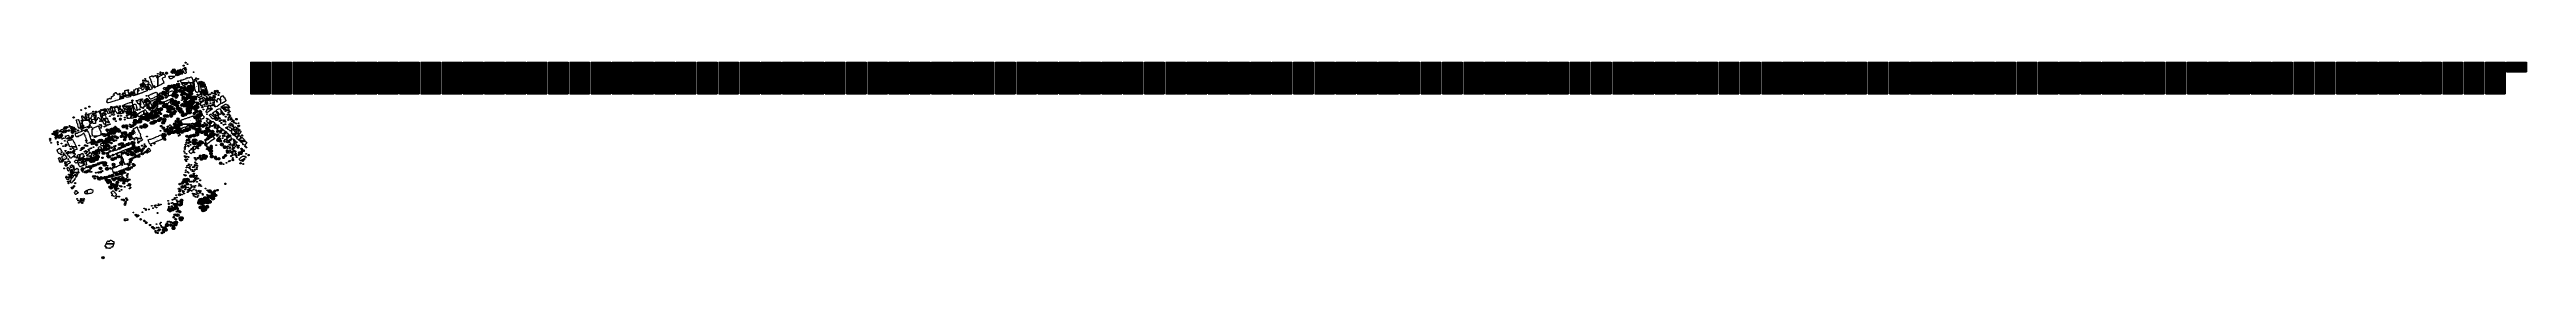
# Model space of a CAD drawing. Header units: metres. Extents: x 390541 to 400782, y 585056 to 585871.
import ezdxf
from ezdxf.enums import TextEntityAlignment as Align

# ---------------------------------------------------------------- set-up
doc = ezdxf.new("R2010")
doc.units = ezdxf.units.M
for name, color, linetype in [('ANEXE', 2, 'Continuous'), ('ARBORI', 3, 'Continuous'), ('CONSTRUCTII', 1, 'Continuous'), ('STALPI', 4, 'Continuous'), ('TABEL_PAD', 7, 'Continuous'), ('TEXTE', 7, 'Continuous')]:
    doc.layers.add(name, color=color, linetype=linetype)

msp = doc.modelspace()

# ---------------------------------------------------------------- linework, layer by layer
at = {"layer": 'ANEXE', "color": 2}
msp.add_lwpolyline([(390769.54, 585660.657), (390769.54, 585658.657), (390768.54, 585658.657), (390768.54, 585655.657), (390770.54, 585655.657), (390770.54, 585653.657), (390771.54, 585653.657), (390771.54, 585654.657), (390772.54, 585654.657), (390772.54, 585659.657), (390770.54, 585659.657), (390770.54, 585660.657), (390769.54, 585660.657)], close=True, dxfattribs=at)
at = {"layer": 'ARBORI', "color": 3}
for points in [[(391105.94, 585869.16), (391105.795, 585868.433), (391105.384, 585867.816), (391104.767, 585867.405), (391104.04, 585867.26), (391103.313, 585867.405), (391102.696, 585867.816), (391102.285, 585868.433), (391102.14, 585869.16), (391102.285, 585869.887), (391102.696, 585870.504), (391103.313, 585870.915), (391104.04, 585871.06), (391104.767, 585870.915), (391105.384, 585870.504), (391105.795, 585869.887), (391105.94, 585869.16)], [(390929.04, 585781.16), (390928.812, 585780.012), (390928.161, 585779.039), (390927.188, 585778.388), (390926.04, 585778.16), (390924.892, 585778.388), (390923.919, 585779.039), (390923.268, 585780.012), (390923.04, 585781.16), (390923.268, 585782.308), (390923.919, 585783.281), (390924.892, 585783.932), (390926.04, 585784.16), (390927.188, 585783.932), (390928.161, 585783.281), (390928.812, 585782.308), (390929.04, 585781.16)], [(390930.54, 585773.16), (390930.426, 585772.586), (390930.101, 585772.099), (390929.614, 585771.774), (390929.04, 585771.66), (390928.466, 585771.774), (390927.979, 585772.099), (390927.654, 585772.586), (390927.54, 585773.16), (390927.654, 585773.734), (390927.979, 585774.221), (390928.466, 585774.546), (390929.04, 585774.66), (390929.614, 585774.546), (390930.101, 585774.221), (390930.426, 585773.734), (390930.54, 585773.16)], [(390938.74, 585802.16), (390938.611, 585801.509), (390938.242, 585800.958), (390937.691, 585800.589), (390937.04, 585800.46), (390936.389, 585800.589), (390935.838, 585800.958), (390935.469, 585801.509), (390935.34, 585802.16), (390935.469, 585802.811), (390935.838, 585803.362), (390936.389, 585803.731), (390937.04, 585803.86), (390937.691, 585803.731), (390938.242, 585803.362), (390938.611, 585802.811), (390938.74, 585802.16)], [(390948.44, 585768.16), (390948.181, 585766.859), (390947.444, 585765.756), (390946.341, 585765.019), (390945.04, 585764.76), (390943.739, 585765.019), (390942.636, 585765.756), (390941.899, 585766.859), (390941.64, 585768.16), (390941.899, 585769.461), (390942.636, 585770.564), (390943.739, 585771.301), (390945.04, 585771.56), (390946.341, 585771.301), (390947.444, 585770.564), (390948.181, 585769.461), (390948.44, 585768.16)], [(390988.74, 585815.16), (390988.611, 585814.509), (390988.242, 585813.958), (390987.691, 585813.589), (390987.04, 585813.46), (390986.389, 585813.589), (390985.838, 585813.958), (390985.469, 585814.509), (390985.34, 585815.16), (390985.469, 585815.811), (390985.838, 585816.362), (390986.389, 585816.731), (390987.04, 585816.86), (390987.691, 585816.731), (390988.242, 585816.362), (390988.611, 585815.811), (390988.74, 585815.16)], [(390990.84, 585823.16), (390990.703, 585822.471), (390990.313, 585821.887), (390989.729, 585821.497), (390989.04, 585821.36), (390988.351, 585821.497), (390987.767, 585821.887), (390987.377, 585822.471), (390987.24, 585823.16), (390987.377, 585823.849), (390987.767, 585824.433), (390988.351, 585824.823), (390989.04, 585824.96), (390989.729, 585824.823), (390990.313, 585824.433), (390990.703, 585823.849), (390990.84, 585823.16)], [(390999.84, 585822.16), (390999.703, 585821.471), (390999.313, 585820.887), (390998.729, 585820.497), (390998.04, 585820.36), (390997.351, 585820.497), (390996.767, 585820.887), (390996.377, 585821.471), (390996.24, 585822.16), (390996.377, 585822.849), (390996.767, 585823.433), (390997.351, 585823.823), (390998.04, 585823.96), (390998.729, 585823.823), (390999.313, 585823.433), (390999.703, 585822.849), (390999.84, 585822.16)], [(391001.84, 585829.16), (391001.703, 585828.471), (391001.313, 585827.887), (391000.729, 585827.497), (391000.04, 585827.36), (390999.351, 585827.497), (390998.767, 585827.887), (390998.377, 585828.471), (390998.24, 585829.16), (390998.377, 585829.849), (390998.767, 585830.433), (390999.351, 585830.823), (391000.04, 585830.96), (391000.729, 585830.823), (391001.313, 585830.433), (391001.703, 585829.849), (391001.84, 585829.16)], [(391010.04, 585822.16), (391009.888, 585821.395), (391009.454, 585820.746), (391008.805, 585820.312), (391008.04, 585820.16), (391007.275, 585820.312), (391006.626, 585820.746), (391006.192, 585821.395), (391006.04, 585822.16), (391006.192, 585822.925), (391006.626, 585823.574), (391007.275, 585824.008), (391008.04, 585824.16), (391008.805, 585824.008), (391009.454, 585823.574), (391009.888, 585822.925), (391010.04, 585822.16)], [(391011.84, 585827.16), (391011.703, 585826.471), (391011.313, 585825.887), (391010.729, 585825.497), (391010.04, 585825.36), (391009.351, 585825.497), (391008.767, 585825.887), (391008.377, 585826.471), (391008.24, 585827.16), (391008.377, 585827.849), (391008.767, 585828.433), (391009.351, 585828.823), (391010.04, 585828.96), (391010.729, 585828.823), (391011.313, 585828.433), (391011.703, 585827.849), (391011.84, 585827.16)], [(391029.54, 585826.16), (391029.197, 585824.438), (391028.222, 585822.978), (391026.762, 585822.003), (391025.04, 585821.66), (391023.318, 585822.003), (391021.858, 585822.978), (391020.883, 585824.438), (391020.54, 585826.16), (391020.883, 585827.882), (391021.858, 585829.342), (391023.318, 585830.317), (391025.04, 585830.66), (391026.762, 585830.317), (391028.222, 585829.342), (391029.197, 585827.882), (391029.54, 585826.16)], [(391040.04, 585765.16), (391039.583, 585762.864), (391038.283, 585760.917), (391036.336, 585759.617), (391034.04, 585759.16), (391031.744, 585759.617), (391029.797, 585760.917), (391028.497, 585762.864), (391028.04, 585765.16), (391028.497, 585767.456), (391029.797, 585769.403), (391031.744, 585770.703), (391034.04, 585771.16), (391036.336, 585770.703), (391038.283, 585769.403), (391039.583, 585767.456), (391040.04, 585765.16)], [(391032.54, 585772.16), (391032.426, 585771.586), (391032.101, 585771.099), (391031.614, 585770.774), (391031.04, 585770.66), (391030.466, 585770.774), (391029.979, 585771.099), (391029.654, 585771.586), (391029.54, 585772.16), (391029.654, 585772.734), (391029.979, 585773.221), (391030.466, 585773.546), (391031.04, 585773.66), (391031.614, 585773.546), (391032.101, 585773.221), (391032.426, 585772.734), (391032.54, 585772.16)], [(391036.54, 585774.16), (391036.426, 585773.586), (391036.101, 585773.099), (391035.614, 585772.774), (391035.04, 585772.66), (391034.466, 585772.774), (391033.979, 585773.099), (391033.654, 585773.586), (391033.54, 585774.16), (391033.654, 585774.734), (391033.979, 585775.221), (391034.466, 585775.546), (391035.04, 585775.66), (391035.614, 585775.546), (391036.101, 585775.221), (391036.426, 585774.734), (391036.54, 585774.16)], [(391051.84, 585771.16), (391051.399, 585768.94), (391050.141, 585767.059), (391048.26, 585765.801), (391046.04, 585765.36), (391043.82, 585765.801), (391041.939, 585767.059), (391040.681, 585768.94), (391040.24, 585771.16), (391040.681, 585773.38), (391041.939, 585775.261), (391043.82, 585776.519), (391046.04, 585776.96), (391048.26, 585776.519), (391050.141, 585775.261), (391051.399, 585773.38), (391051.84, 585771.16)], [(391056.04, 585831.16), (391055.583, 585828.864), (391054.283, 585826.917), (391052.336, 585825.617), (391050.04, 585825.16), (391047.744, 585825.617), (391045.797, 585826.917), (391044.497, 585828.864), (391044.04, 585831.16), (391044.497, 585833.456), (391045.797, 585835.403), (391047.744, 585836.703), (391050.04, 585837.16), (391052.336, 585836.703), (391054.283, 585835.403), (391055.583, 585833.456), (391056.04, 585831.16)], [(391062.84, 585773.16), (391062.399, 585770.94), (391061.141, 585769.059), (391059.26, 585767.801), (391057.04, 585767.36), (391054.82, 585767.801), (391052.939, 585769.059), (391051.681, 585770.94), (391051.24, 585773.16), (391051.681, 585775.38), (391052.939, 585777.261), (391054.82, 585778.519), (391057.04, 585778.96), (391059.26, 585778.519), (391061.141, 585777.261), (391062.399, 585775.38), (391062.84, 585773.16)], [(391064.04, 585766.16), (391063.583, 585763.864), (391062.283, 585761.917), (391060.336, 585760.617), (391058.04, 585760.16), (391055.744, 585760.617), (391053.797, 585761.917), (391052.497, 585763.864), (391052.04, 585766.16), (391052.497, 585768.456), (391053.797, 585770.403), (391055.744, 585771.703), (391058.04, 585772.16), (391060.336, 585771.703), (391062.283, 585770.403), (391063.583, 585768.456), (391064.04, 585766.16)], [(391074.74, 585792.16), (391074.611, 585791.509), (391074.242, 585790.958), (391073.691, 585790.589), (391073.04, 585790.46), (391072.389, 585790.589), (391071.838, 585790.958), (391071.469, 585791.509), (391071.34, 585792.16), (391071.469, 585792.811), (391071.838, 585793.362), (391072.389, 585793.731), (391073.04, 585793.86), (391073.691, 585793.731), (391074.242, 585793.362), (391074.611, 585792.811), (391074.74, 585792.16)], [(391091.54, 585766.16), (391091.197, 585764.438), (391090.222, 585762.978), (391088.762, 585762.003), (391087.04, 585761.66), (391085.318, 585762.003), (391083.858, 585762.978), (391082.883, 585764.438), (391082.54, 585766.16), (391082.883, 585767.882), (391083.858, 585769.342), (391085.318, 585770.317), (391087.04, 585770.66), (391088.762, 585770.317), (391090.222, 585769.342), (391091.197, 585767.882), (391091.54, 585766.16)], [(391098.34, 585857.16), (391098.165, 585856.28), (391097.666, 585855.534), (391096.92, 585855.035), (391096.04, 585854.86), (391095.16, 585855.035), (391094.414, 585855.534), (391093.915, 585856.28), (391093.74, 585857.16), (391093.915, 585858.04), (391094.414, 585858.786), (391095.16, 585859.285), (391096.04, 585859.46), (391096.92, 585859.285), (391097.666, 585858.786), (391098.165, 585858.04), (391098.34, 585857.16)], [(391104.44, 585766.16), (391104.105, 585764.476), (391103.151, 585763.049), (391101.724, 585762.095), (391100.04, 585761.76), (391098.356, 585762.095), (391096.929, 585763.049), (391095.975, 585764.476), (391095.64, 585766.16), (391095.975, 585767.844), (391096.929, 585769.271), (391098.356, 585770.225), (391100.04, 585770.56), (391101.724, 585770.225), (391103.151, 585769.271), (391104.105, 585767.844), (391104.44, 585766.16)], [(391105.14, 585846.16), (391104.904, 585844.974), (391104.232, 585843.968), (391103.226, 585843.296), (391102.04, 585843.06), (391100.854, 585843.296), (391099.848, 585843.968), (391099.176, 585844.974), (391098.94, 585846.16), (391099.176, 585847.346), (391099.848, 585848.352), (391100.854, 585849.024), (391102.04, 585849.26), (391103.226, 585849.024), (391104.232, 585848.352), (391104.904, 585847.346), (391105.14, 585846.16)], [(391112.34, 585783.16), (391112.165, 585782.28), (391111.666, 585781.534), (391110.92, 585781.035), (391110.04, 585780.86), (391109.16, 585781.035), (391108.414, 585781.534), (391107.915, 585782.28), (391107.74, 585783.16), (391107.915, 585784.04), (391108.414, 585784.786), (391109.16, 585785.285), (391110.04, 585785.46), (391110.92, 585785.285), (391111.666, 585784.786), (391112.165, 585784.04), (391112.34, 585783.16)], [(391113.74, 585863.16), (391113.611, 585862.509), (391113.242, 585861.958), (391112.691, 585861.589), (391112.04, 585861.46), (391111.389, 585861.589), (391110.838, 585861.958), (391110.469, 585862.509), (391110.34, 585863.16), (391110.469, 585863.811), (391110.838, 585864.362), (391111.389, 585864.731), (391112.04, 585864.86), (391112.691, 585864.731), (391113.242, 585864.362), (391113.611, 585863.811), (391113.74, 585863.16)], [(391122.64, 585765.16), (391122.214, 585763.017), (391121, 585761.2), (391119.183, 585759.986), (391117.04, 585759.56), (391114.897, 585759.986), (391113.08, 585761.2), (391111.866, 585763.017), (391111.44, 585765.16), (391111.866, 585767.303), (391113.08, 585769.12), (391114.897, 585770.334), (391117.04, 585770.76), (391119.183, 585770.334), (391121, 585769.12), (391122.214, 585767.303), (391122.64, 585765.16)], [(391123.74, 585769.16), (391123.306, 585766.979), (391122.071, 585765.129), (391120.221, 585763.894), (391118.04, 585763.46), (391115.859, 585763.894), (391114.009, 585765.129), (391112.774, 585766.979), (391112.34, 585769.16), (391112.774, 585771.341), (391114.009, 585773.191), (391115.859, 585774.426), (391118.04, 585774.86), (391120.221, 585774.426), (391122.071, 585773.191), (391123.306, 585771.341), (391123.74, 585769.16)], [(391148.54, 585805.16), (391148.426, 585804.586), (391148.101, 585804.099), (391147.614, 585803.774), (391147.04, 585803.66), (391146.466, 585803.774), (391145.979, 585804.099), (391145.654, 585804.586), (391145.54, 585805.16), (391145.654, 585805.734), (391145.979, 585806.221), (391146.466, 585806.546), (391147.04, 585806.66), (391147.614, 585806.546), (391148.101, 585806.221), (391148.426, 585805.734), (391148.54, 585805.16)], [(390692.24, 585680.16), (390692.073, 585679.318), (390691.596, 585678.604), (390690.882, 585678.127), (390690.04, 585677.96), (390689.198, 585678.127), (390688.484, 585678.604), (390688.007, 585679.318), (390687.84, 585680.16), (390688.007, 585681.002), (390688.484, 585681.716), (390689.198, 585682.193), (390690.04, 585682.36), (390690.882, 585682.193), (390691.596, 585681.716), (390692.073, 585681.002), (390692.24, 585680.16)], [(390708.24, 585687.16), (390708.073, 585686.318), (390707.596, 585685.604), (390706.882, 585685.127), (390706.04, 585684.96), (390705.198, 585685.127), (390704.484, 585685.604), (390704.007, 585686.318), (390703.84, 585687.16), (390704.007, 585688.002), (390704.484, 585688.716), (390705.198, 585689.193), (390706.04, 585689.36), (390706.882, 585689.193), (390707.596, 585688.716), (390708.073, 585688.002), (390708.24, 585687.16)], [(390723.54, 585667.16), (390723.426, 585666.586), (390723.101, 585666.099), (390722.614, 585665.774), (390722.04, 585665.66), (390721.466, 585665.774), (390720.979, 585666.099), (390720.654, 585666.586), (390720.54, 585667.16), (390720.654, 585667.734), (390720.979, 585668.221), (390721.466, 585668.546), (390722.04, 585668.66), (390722.614, 585668.546), (390723.101, 585668.221), (390723.426, 585667.734), (390723.54, 585667.16)], [(390735.24, 585666.16), (390735.073, 585665.318), (390734.596, 585664.604), (390733.882, 585664.127), (390733.04, 585663.96), (390732.198, 585664.127), (390731.484, 585664.604), (390731.007, 585665.318), (390730.84, 585666.16), (390731.007, 585667.002), (390731.484, 585667.716), (390732.198, 585668.193), (390733.04, 585668.36), (390733.882, 585668.193), (390734.596, 585667.716), (390735.073, 585667.002), (390735.24, 585666.16)], [(390750.64, 585667.16), (390750.442, 585666.165), (390749.878, 585665.322), (390749.035, 585664.758), (390748.04, 585664.56), (390747.045, 585664.758), (390746.202, 585665.322), (390745.638, 585666.165), (390745.44, 585667.16), (390745.638, 585668.155), (390746.202, 585668.998), (390747.045, 585669.562), (390748.04, 585669.76), (390749.035, 585669.562), (390749.878, 585668.998), (390750.442, 585668.155), (390750.64, 585667.16)], [(390756.54, 585674.16), (390756.426, 585673.586), (390756.101, 585673.099), (390755.614, 585672.774), (390755.04, 585672.66), (390754.466, 585672.774), (390753.979, 585673.099), (390753.654, 585673.586), (390753.54, 585674.16), (390753.654, 585674.734), (390753.979, 585675.221), (390754.466, 585675.546), (390755.04, 585675.66), (390755.614, 585675.546), (390756.101, 585675.221), (390756.426, 585674.734), (390756.54, 585674.16)], [(390775.24, 585674.16), (390774.92, 585672.553), (390774.01, 585671.19), (390772.647, 585670.28), (390771.04, 585669.96), (390769.433, 585670.28), (390768.07, 585671.19), (390767.16, 585672.553), (390766.84, 585674.16), (390767.16, 585675.767), (390768.07, 585677.13), (390769.433, 585678.04), (390771.04, 585678.36), (390772.647, 585678.04), (390774.01, 585677.13), (390774.92, 585675.767), (390775.24, 585674.16)], [(390788.54, 585677.16), (390788.426, 585676.586), (390788.101, 585676.099), (390787.614, 585675.774), (390787.04, 585675.66), (390786.466, 585675.774), (390785.979, 585676.099), (390785.654, 585676.586), (390785.54, 585677.16), (390785.654, 585677.734), (390785.979, 585678.221), (390786.466, 585678.546), (390787.04, 585678.66), (390787.614, 585678.546), (390788.101, 585678.221), (390788.426, 585677.734), (390788.54, 585677.16)], [(390800.04, 585685.16), (390799.812, 585684.012), (390799.161, 585683.039), (390798.188, 585682.388), (390797.04, 585682.16), (390795.892, 585682.388), (390794.919, 585683.039), (390794.268, 585684.012), (390794.04, 585685.16), (390794.268, 585686.308), (390794.919, 585687.281), (390795.892, 585687.932), (390797.04, 585688.16), (390798.188, 585687.932), (390799.161, 585687.281), (390799.812, 585686.308), (390800.04, 585685.16)], [(390806.54, 585683.16), (390806.426, 585682.586), (390806.101, 585682.099), (390805.614, 585681.774), (390805.04, 585681.66), (390804.466, 585681.774), (390803.979, 585682.099), (390803.654, 585682.586), (390803.54, 585683.16), (390803.654, 585683.734), (390803.979, 585684.221), (390804.466, 585684.546), (390805.04, 585684.66), (390805.614, 585684.546), (390806.101, 585684.221), (390806.426, 585683.734), (390806.54, 585683.16)], [(390831.54, 585689.16), (390831.426, 585688.586), (390831.101, 585688.099), (390830.614, 585687.774), (390830.04, 585687.66), (390829.466, 585687.774), (390828.979, 585688.099), (390828.654, 585688.586), (390828.54, 585689.16), (390828.654, 585689.734), (390828.979, 585690.221), (390829.466, 585690.546), (390830.04, 585690.66), (390830.614, 585690.546), (390831.101, 585690.221), (390831.426, 585689.734), (390831.54, 585689.16)], [(390835.54, 585689.16), (390835.426, 585688.586), (390835.101, 585688.099), (390834.614, 585687.774), (390834.04, 585687.66), (390833.466, 585687.774), (390832.979, 585688.099), (390832.654, 585688.586), (390832.54, 585689.16), (390832.654, 585689.734), (390832.979, 585690.221), (390833.466, 585690.546), (390834.04, 585690.66), (390834.614, 585690.546), (390835.101, 585690.221), (390835.426, 585689.734), (390835.54, 585689.16)], [(390842.34, 585674.16), (390842.165, 585673.28), (390841.666, 585672.534), (390840.92, 585672.035), (390840.04, 585671.86), (390839.16, 585672.035), (390838.414, 585672.534), (390837.915, 585673.28), (390837.74, 585674.16), (390837.915, 585675.04), (390838.414, 585675.786), (390839.16, 585676.285), (390840.04, 585676.46), (390840.92, 585676.285), (390841.666, 585675.786), (390842.165, 585675.04), (390842.34, 585674.16)], [(390844.74, 585738.16), (390844.611, 585737.509), (390844.242, 585736.958), (390843.691, 585736.589), (390843.04, 585736.46), (390842.389, 585736.589), (390841.838, 585736.958), (390841.469, 585737.509), (390841.34, 585738.16), (390841.469, 585738.811), (390841.838, 585739.362), (390842.389, 585739.731), (390843.04, 585739.86), (390843.691, 585739.731), (390844.242, 585739.362), (390844.611, 585738.811), (390844.74, 585738.16)], [(390849.34, 585742.16), (390849.165, 585741.28), (390848.666, 585740.534), (390847.92, 585740.035), (390847.04, 585739.86), (390846.16, 585740.035), (390845.414, 585740.534), (390844.915, 585741.28), (390844.74, 585742.16), (390844.915, 585743.04), (390845.414, 585743.786), (390846.16, 585744.285), (390847.04, 585744.46), (390847.92, 585744.285), (390848.666, 585743.786), (390849.165, 585743.04), (390849.34, 585742.16)], [(390850.84, 585733.16), (390850.703, 585732.471), (390850.313, 585731.887), (390849.729, 585731.497), (390849.04, 585731.36), (390848.351, 585731.497), (390847.767, 585731.887), (390847.377, 585732.471), (390847.24, 585733.16), (390847.377, 585733.849), (390847.767, 585734.433), (390848.351, 585734.823), (390849.04, 585734.96), (390849.729, 585734.823), (390850.313, 585734.433), (390850.703, 585733.849), (390850.84, 585733.16)], [(390851.74, 585729.16), (390851.611, 585728.509), (390851.242, 585727.958), (390850.691, 585727.589), (390850.04, 585727.46), (390849.389, 585727.589), (390848.838, 585727.958), (390848.469, 585728.509), (390848.34, 585729.16), (390848.469, 585729.811), (390848.838, 585730.362), (390849.389, 585730.731), (390850.04, 585730.86), (390850.691, 585730.731), (390851.242, 585730.362), (390851.611, 585729.811), (390851.74, 585729.16)], [(390852.54, 585679.16), (390852.426, 585678.586), (390852.101, 585678.099), (390851.614, 585677.774), (390851.04, 585677.66), (390850.466, 585677.774), (390849.979, 585678.099), (390849.654, 585678.586), (390849.54, 585679.16), (390849.654, 585679.734), (390849.979, 585680.221), (390850.466, 585680.546), (390851.04, 585680.66), (390851.614, 585680.546), (390852.101, 585680.221), (390852.426, 585679.734), (390852.54, 585679.16)], [(390869.14, 585661.16), (390868.752, 585659.208), (390867.646, 585657.554), (390865.992, 585656.448), (390864.04, 585656.06), (390862.088, 585656.448), (390860.434, 585657.554), (390859.328, 585659.208), (390858.94, 585661.16), (390859.328, 585663.112), (390860.434, 585664.766), (390862.088, 585665.872), (390864.04, 585666.26), (390865.992, 585665.872), (390867.646, 585664.766), (390868.752, 585663.112), (390869.14, 585661.16)], [(390868.54, 585755.16), (390868.426, 585754.586), (390868.101, 585754.099), (390867.614, 585753.774), (390867.04, 585753.66), (390866.466, 585753.774), (390865.979, 585754.099), (390865.654, 585754.586), (390865.54, 585755.16), (390865.654, 585755.734), (390865.979, 585756.221), (390866.466, 585756.546), (390867.04, 585756.66), (390867.614, 585756.546), (390868.101, 585756.221), (390868.426, 585755.734), (390868.54, 585755.16)], [(390881.54, 585739.16), (390881.121, 585737.055), (390879.929, 585735.271), (390878.145, 585734.079), (390876.04, 585733.66), (390873.935, 585734.079), (390872.151, 585735.271), (390870.959, 585737.055), (390870.54, 585739.16), (390870.959, 585741.265), (390872.151, 585743.049), (390873.935, 585744.241), (390876.04, 585744.66), (390878.145, 585744.241), (390879.929, 585743.049), (390881.121, 585741.265), (390881.54, 585739.16)], [(390884.54, 585706.16), (390884.426, 585705.586), (390884.101, 585705.099), (390883.614, 585704.774), (390883.04, 585704.66), (390882.466, 585704.774), (390881.979, 585705.099), (390881.654, 585705.586), (390881.54, 585706.16), (390881.654, 585706.734), (390881.979, 585707.221), (390882.466, 585707.546), (390883.04, 585707.66), (390883.614, 585707.546), (390884.101, 585707.221), (390884.426, 585706.734), (390884.54, 585706.16)], [(390884.54, 585690.16), (390884.426, 585689.586), (390884.101, 585689.099), (390883.614, 585688.774), (390883.04, 585688.66), (390882.466, 585688.774), (390881.979, 585689.099), (390881.654, 585689.586), (390881.54, 585690.16), (390881.654, 585690.734), (390881.979, 585691.221), (390882.466, 585691.546), (390883.04, 585691.66), (390883.614, 585691.546), (390884.101, 585691.221), (390884.426, 585690.734), (390884.54, 585690.16)], [(390888.04, 585685.16), (390887.888, 585684.395), (390887.454, 585683.746), (390886.805, 585683.312), (390886.04, 585683.16), (390885.275, 585683.312), (390884.626, 585683.746), (390884.192, 585684.395), (390884.04, 585685.16), (390884.192, 585685.925), (390884.626, 585686.574), (390885.275, 585687.008), (390886.04, 585687.16), (390886.805, 585687.008), (390887.454, 585686.574), (390887.888, 585685.925), (390888.04, 585685.16)], [(390916.14, 585676.16), (390915.98, 585675.356), (390915.525, 585674.675), (390914.844, 585674.22), (390914.04, 585674.06), (390913.236, 585674.22), (390912.555, 585674.675), (390912.1, 585675.356), (390911.94, 585676.16), (390912.1, 585676.964), (390912.555, 585677.645), (390913.236, 585678.1), (390914.04, 585678.26), (390914.844, 585678.1), (390915.525, 585677.645), (390915.98, 585676.964), (390916.14, 585676.16)], [(390917.44, 585696.16), (390917.257, 585695.242), (390916.737, 585694.463), (390915.958, 585693.943), (390915.04, 585693.76), (390914.122, 585693.943), (390913.343, 585694.463), (390912.823, 585695.242), (390912.64, 585696.16), (390912.823, 585697.078), (390913.343, 585697.857), (390914.122, 585698.377), (390915.04, 585698.56), (390915.958, 585698.377), (390916.737, 585697.857), (390917.257, 585697.078), (390917.44, 585696.16)], [(390925.64, 585718.16), (390925.518, 585717.548), (390925.171, 585717.029), (390924.652, 585716.682), (390924.04, 585716.56), (390923.428, 585716.682), (390922.909, 585717.029), (390922.562, 585717.548), (390922.44, 585718.16), (390922.562, 585718.772), (390922.909, 585719.291), (390923.428, 585719.638), (390924.04, 585719.76), (390924.652, 585719.638), (390925.171, 585719.291), (390925.518, 585718.772), (390925.64, 585718.16)], [(390929.54, 585681.16), (390929.426, 585680.586), (390929.101, 585680.099), (390928.614, 585679.774), (390928.04, 585679.66), (390927.466, 585679.774), (390926.979, 585680.099), (390926.654, 585680.586), (390926.54, 585681.16), (390926.654, 585681.734), (390926.979, 585682.221), (390927.466, 585682.546), (390928.04, 585682.66), (390928.614, 585682.546), (390929.101, 585682.221), (390929.426, 585681.734), (390929.54, 585681.16)], [(390948.94, 585716.16), (390948.567, 585714.285), (390947.505, 585712.695), (390945.915, 585711.633), (390944.04, 585711.26), (390942.165, 585711.633), (390940.575, 585712.695), (390939.513, 585714.285), (390939.14, 585716.16), (390939.513, 585718.035), (390940.575, 585719.625), (390942.165, 585720.687), (390944.04, 585721.06), (390945.915, 585720.687), (390947.505, 585719.625), (390948.567, 585718.035), (390948.94, 585716.16)], [(390943.54, 585732.16), (390943.426, 585731.586), (390943.101, 585731.099), (390942.614, 585730.774), (390942.04, 585730.66), (390941.466, 585730.774), (390940.979, 585731.099), (390940.654, 585731.586), (390940.54, 585732.16), (390940.654, 585732.734), (390940.979, 585733.221), (390941.466, 585733.546), (390942.04, 585733.66), (390942.614, 585733.546), (390943.101, 585733.221), (390943.426, 585732.734), (390943.54, 585732.16)], [(390947.74, 585681.16), (390947.611, 585680.509), (390947.242, 585679.958), (390946.691, 585679.589), (390946.04, 585679.46), (390945.389, 585679.589), (390944.838, 585679.958), (390944.469, 585680.509), (390944.34, 585681.16), (390944.469, 585681.811), (390944.838, 585682.362), (390945.389, 585682.731), (390946.04, 585682.86), (390946.691, 585682.731), (390947.242, 585682.362), (390947.611, 585681.811), (390947.74, 585681.16)], [(390974.04, 585668.16), (390973.583, 585665.864), (390972.283, 585663.917), (390970.336, 585662.617), (390968.04, 585662.16), (390965.744, 585662.617), (390963.797, 585663.917), (390962.497, 585665.864), (390962.04, 585668.16), (390962.497, 585670.456), (390963.797, 585672.403), (390965.744, 585673.703), (390968.04, 585674.16), (390970.336, 585673.703), (390972.283, 585672.403), (390973.583, 585670.456), (390974.04, 585668.16)], [(390980.04, 585691.16), (390979.583, 585688.864), (390978.283, 585686.917), (390976.336, 585685.617), (390974.04, 585685.16), (390971.744, 585685.617), (390969.797, 585686.917), (390968.497, 585688.864), (390968.04, 585691.16), (390968.497, 585693.456), (390969.797, 585695.403), (390971.744, 585696.703), (390974.04, 585697.16), (390976.336, 585696.703), (390978.283, 585695.403), (390979.583, 585693.456), (390980.04, 585691.16)], [(390982.84, 585696.16), (390982.399, 585693.94), (390981.141, 585692.059), (390979.26, 585690.801), (390977.04, 585690.36), (390974.82, 585690.801), (390972.939, 585692.059), (390971.681, 585693.94), (390971.24, 585696.16), (390971.681, 585698.38), (390972.939, 585700.261), (390974.82, 585701.519), (390977.04, 585701.96), (390979.26, 585701.519), (390981.141, 585700.261), (390982.399, 585698.38), (390982.84, 585696.16)], [(390984.04, 585668.16), (390983.583, 585665.864), (390982.283, 585663.917), (390980.336, 585662.617), (390978.04, 585662.16), (390975.744, 585662.617), (390973.797, 585663.917), (390972.497, 585665.864), (390972.04, 585668.16), (390972.497, 585670.456), (390973.797, 585672.403), (390975.744, 585673.703), (390978.04, 585674.16), (390980.336, 585673.703), (390982.283, 585672.403), (390983.583, 585670.456), (390984.04, 585668.16)], [(390988.34, 585696.16), (390988.013, 585694.514), (390987.081, 585693.119), (390985.686, 585692.187), (390984.04, 585691.86), (390982.394, 585692.187), (390980.999, 585693.119), (390980.067, 585694.514), (390979.74, 585696.16), (390980.067, 585697.806), (390980.999, 585699.201), (390982.394, 585700.133), (390984.04, 585700.46), (390985.686, 585700.133), (390987.081, 585699.201), (390988.013, 585697.806), (390988.34, 585696.16)], [(390988.34, 585689.16), (390988.013, 585687.514), (390987.081, 585686.119), (390985.686, 585685.187), (390984.04, 585684.86), (390982.394, 585685.187), (390980.999, 585686.119), (390980.067, 585687.514), (390979.74, 585689.16), (390980.067, 585690.806), (390980.999, 585692.201), (390982.394, 585693.133), (390984.04, 585693.46), (390985.686, 585693.133), (390987.081, 585692.201), (390988.013, 585690.806), (390988.34, 585689.16)], [(390993.04, 585675.16), (390992.583, 585672.864), (390991.283, 585670.917), (390989.336, 585669.617), (390987.04, 585669.16), (390984.744, 585669.617), (390982.797, 585670.917), (390981.497, 585672.864), (390981.04, 585675.16), (390981.497, 585677.456), (390982.797, 585679.403), (390984.744, 585680.703), (390987.04, 585681.16), (390989.336, 585680.703), (390991.283, 585679.403), (390992.583, 585677.456), (390993.04, 585675.16)], [(390996.04, 585702.16), (390995.659, 585700.247), (390994.576, 585698.624), (390992.953, 585697.541), (390991.04, 585697.16), (390989.127, 585697.541), (390987.504, 585698.624), (390986.421, 585700.247), (390986.04, 585702.16), (390986.421, 585704.073), (390987.504, 585705.696), (390989.127, 585706.779), (390991.04, 585707.16), (390992.953, 585706.779), (390994.576, 585705.696), (390995.659, 585704.073), (390996.04, 585702.16)], [(391000.24, 585716.16), (390999.844, 585714.17), (390998.717, 585712.483), (390997.03, 585711.356), (390995.04, 585710.96), (390993.05, 585711.356), (390991.363, 585712.483), (390990.236, 585714.17), (390989.84, 585716.16), (390990.236, 585718.15), (390991.363, 585719.837), (390993.05, 585720.964), (390995.04, 585721.36), (390997.03, 585720.964), (390998.717, 585719.837), (390999.844, 585718.15), (391000.24, 585716.16)], [(391000.64, 585663.16), (391000.29, 585661.4), (390999.293, 585659.907), (390997.8, 585658.91), (390996.04, 585658.56), (390994.28, 585658.91), (390992.787, 585659.907), (390991.79, 585661.4), (390991.44, 585663.16), (390991.79, 585664.92), (390992.787, 585666.413), (390994.28, 585667.41), (390996.04, 585667.76), (390997.8, 585667.41), (390999.293, 585666.413), (391000.29, 585664.92), (391000.64, 585663.16)], [(391006.54, 585703.16), (391006.121, 585701.055), (391004.929, 585699.271), (391003.145, 585698.079), (391001.04, 585697.66), (390998.935, 585698.079), (390997.151, 585699.271), (390995.959, 585701.055), (390995.54, 585703.16), (390995.959, 585705.265), (390997.151, 585707.049), (390998.935, 585708.241), (391001.04, 585708.66), (391003.145, 585708.241), (391004.929, 585707.049), (391006.121, 585705.265), (391006.54, 585703.16)], [(391008.04, 585677.16), (391007.583, 585674.864), (391006.283, 585672.917), (391004.336, 585671.617), (391002.04, 585671.16), (390999.744, 585671.617), (390997.797, 585672.917), (390996.497, 585674.864), (390996.04, 585677.16), (390996.497, 585679.456), (390997.797, 585681.403), (390999.744, 585682.703), (391002.04, 585683.16), (391004.336, 585682.703), (391006.283, 585681.403), (391007.583, 585679.456), (391008.04, 585677.16)], [(391013.04, 585723.16), (391012.583, 585720.864), (391011.283, 585718.917), (391009.336, 585717.617), (391007.04, 585717.16), (391004.744, 585717.617), (391002.797, 585718.917), (391001.497, 585720.864), (391001.04, 585723.16), (391001.497, 585725.456), (391002.797, 585727.403), (391004.744, 585728.703), (391007.04, 585729.16), (391009.336, 585728.703), (391011.283, 585727.403), (391012.583, 585725.456), (391013.04, 585723.16)], [(391017.94, 585742.16), (391017.491, 585739.902), (391016.212, 585737.988), (391014.298, 585736.709), (391012.04, 585736.26), (391009.782, 585736.709), (391007.868, 585737.988), (391006.589, 585739.902), (391006.14, 585742.16), (391006.589, 585744.418), (391007.868, 585746.332), (391009.782, 585747.611), (391012.04, 585748.06), (391014.298, 585747.611), (391016.212, 585746.332), (391017.491, 585744.418), (391017.94, 585742.16)], [(391018.54, 585746.16), (391018.121, 585744.055), (391016.929, 585742.271), (391015.145, 585741.079), (391013.04, 585740.66), (391010.935, 585741.079), (391009.151, 585742.271), (391007.959, 585744.055), (391007.54, 585746.16), (391007.959, 585748.265), (391009.151, 585750.049), (391010.935, 585751.241), (391013.04, 585751.66), (391015.145, 585751.241), (391016.929, 585750.049), (391018.121, 585748.265), (391018.54, 585746.16)], [(391021.04, 585689.16), (391020.583, 585686.864), (391019.283, 585684.917), (391017.336, 585683.617), (391015.04, 585683.16), (391012.744, 585683.617), (391010.797, 585684.917), (391009.497, 585686.864), (391009.04, 585689.16), (391009.497, 585691.456), (391010.797, 585693.403), (391012.744, 585694.703), (391015.04, 585695.16), (391017.336, 585694.703), (391019.283, 585693.403), (391020.583, 585691.456), (391021.04, 585689.16)], [(391021.64, 585762.16), (391021.29, 585760.4), (391020.293, 585758.907), (391018.8, 585757.91), (391017.04, 585757.56), (391015.28, 585757.91), (391013.787, 585758.907), (391012.79, 585760.4), (391012.44, 585762.16), (391012.79, 585763.92), (391013.787, 585765.413), (391015.28, 585766.41), (391017.04, 585766.76), (391018.8, 585766.41), (391020.293, 585765.413), (391021.29, 585763.92), (391021.64, 585762.16)], [(391025.14, 585744.16), (391024.828, 585742.591), (391023.939, 585741.261), (391022.609, 585740.372), (391021.04, 585740.06), (391019.471, 585740.372), (391018.141, 585741.261), (391017.252, 585742.591), (391016.94, 585744.16), (391017.252, 585745.729), (391018.141, 585747.059), (391019.471, 585747.948), (391021.04, 585748.26), (391022.609, 585747.948), (391023.939, 585747.059), (391024.828, 585745.729), (391025.14, 585744.16)], [(391023.14, 585734.16), (391022.904, 585732.974), (391022.232, 585731.968), (391021.226, 585731.296), (391020.04, 585731.06), (391018.854, 585731.296), (391017.848, 585731.968), (391017.176, 585732.974), (391016.94, 585734.16), (391017.176, 585735.346), (391017.848, 585736.352), (391018.854, 585737.024), (391020.04, 585737.26), (391021.226, 585737.024), (391022.232, 585736.352), (391022.904, 585735.346), (391023.14, 585734.16)], [(391026.04, 585725.16), (391025.812, 585724.012), (391025.161, 585723.039), (391024.188, 585722.388), (391023.04, 585722.16), (391021.892, 585722.388), (391020.919, 585723.039), (391020.268, 585724.012), (391020.04, 585725.16), (391020.268, 585726.308), (391020.919, 585727.281), (391021.892, 585727.932), (391023.04, 585728.16), (391024.188, 585727.932), (391025.161, 585727.281), (391025.812, 585726.308), (391026.04, 585725.16)], [(391032.04, 585690.16), (391031.583, 585687.864), (391030.283, 585685.917), (391028.336, 585684.617), (391026.04, 585684.16), (391023.744, 585684.617), (391021.797, 585685.917), (391020.497, 585687.864), (391020.04, 585690.16), (391020.497, 585692.456), (391021.797, 585694.403), (391023.744, 585695.703), (391026.04, 585696.16), (391028.336, 585695.703), (391030.283, 585694.403), (391031.583, 585692.456), (391032.04, 585690.16)], [(391033.04, 585686.16), (391032.583, 585683.864), (391031.283, 585681.917), (391029.336, 585680.617), (391027.04, 585680.16), (391024.744, 585680.617), (391022.797, 585681.917), (391021.497, 585683.864), (391021.04, 585686.16), (391021.497, 585688.456), (391022.797, 585690.403), (391024.744, 585691.703), (391027.04, 585692.16), (391029.336, 585691.703), (391031.283, 585690.403), (391032.583, 585688.456), (391033.04, 585686.16)], [(391033.64, 585755.16), (391033.214, 585753.017), (391032, 585751.2), (391030.183, 585749.986), (391028.04, 585749.56), (391025.897, 585749.986), (391024.08, 585751.2), (391022.866, 585753.017), (391022.44, 585755.16), (391022.866, 585757.303), (391024.08, 585759.12), (391025.897, 585760.334), (391028.04, 585760.76), (391030.183, 585760.334), (391032, 585759.12), (391033.214, 585757.303), (391033.64, 585755.16)], [(391034.64, 585759.16), (391034.214, 585757.017), (391033, 585755.2), (391031.183, 585753.986), (391029.04, 585753.56), (391026.897, 585753.986), (391025.08, 585755.2), (391023.866, 585757.017), (391023.44, 585759.16), (391023.866, 585761.303), (391025.08, 585763.12), (391026.897, 585764.334), (391029.04, 585764.76), (391031.183, 585764.334), (391033, 585763.12), (391034.214, 585761.303), (391034.64, 585759.16)], [(391031.54, 585764.16), (391031.274, 585762.821), (391030.515, 585761.685), (391029.379, 585760.926), (391028.04, 585760.66), (391026.701, 585760.926), (391025.565, 585761.685), (391024.806, 585762.821), (391024.54, 585764.16), (391024.806, 585765.499), (391025.565, 585766.635), (391026.701, 585767.394), (391028.04, 585767.66), (391029.379, 585767.394), (391030.515, 585766.635), (391031.274, 585765.499), (391031.54, 585764.16)], [(391031.74, 585667.16), (391031.534, 585666.127), (391030.949, 585665.251), (391030.073, 585664.666), (391029.04, 585664.46), (391028.007, 585664.666), (391027.131, 585665.251), (391026.546, 585666.127), (391026.34, 585667.16), (391026.546, 585668.193), (391027.131, 585669.069), (391028.007, 585669.654), (391029.04, 585669.86), (391030.073, 585669.654), (391030.949, 585669.069), (391031.534, 585668.193), (391031.74, 585667.16)], [(391039.04, 585677.16), (391038.583, 585674.864), (391037.283, 585672.917), (391035.336, 585671.617), (391033.04, 585671.16), (391030.744, 585671.617), (391028.797, 585672.917), (391027.497, 585674.864), (391027.04, 585677.16), (391027.497, 585679.456), (391028.797, 585681.403), (391030.744, 585682.703), (391033.04, 585683.16), (391035.336, 585682.703), (391037.283, 585681.403), (391038.583, 585679.456), (391039.04, 585677.16)], [(391037.34, 585667.16), (391037.013, 585665.514), (391036.081, 585664.119), (391034.686, 585663.187), (391033.04, 585662.86), (391031.394, 585663.187), (391029.999, 585664.119), (391029.067, 585665.514), (391028.74, 585667.16), (391029.067, 585668.806), (391029.999, 585670.201), (391031.394, 585671.133), (391033.04, 585671.46), (391034.686, 585671.133), (391036.081, 585670.201), (391037.013, 585668.806), (391037.34, 585667.16)], [(391044.04, 585677.16), (391043.583, 585674.864), (391042.283, 585672.917), (391040.336, 585671.617), (391038.04, 585671.16), (391035.744, 585671.617), (391033.797, 585672.917), (391032.497, 585674.864), (391032.04, 585677.16), (391032.497, 585679.456), (391033.797, 585681.403), (391035.744, 585682.703), (391038.04, 585683.16), (391040.336, 585682.703), (391042.283, 585681.403), (391043.583, 585679.456), (391044.04, 585677.16)], [(391047.04, 585686.16), (391046.583, 585683.864), (391045.283, 585681.917), (391043.336, 585680.617), (391041.04, 585680.16), (391038.744, 585680.617), (391036.797, 585681.917), (391035.497, 585683.864), (391035.04, 585686.16), (391035.497, 585688.456), (391036.797, 585690.403), (391038.744, 585691.703), (391041.04, 585692.16), (391043.336, 585691.703), (391045.283, 585690.403), (391046.583, 585688.456), (391047.04, 585686.16)], [(391053.04, 585715.16), (391052.583, 585712.864), (391051.283, 585710.917), (391049.336, 585709.617), (391047.04, 585709.16), (391044.744, 585709.617), (391042.797, 585710.917), (391041.497, 585712.864), (391041.04, 585715.16), (391041.497, 585717.456), (391042.797, 585719.403), (391044.744, 585720.703), (391047.04, 585721.16), (391049.336, 585720.703), (391051.283, 585719.403), (391052.583, 585717.456), (391053.04, 585715.16)], [(391055.04, 585702.16), (391054.583, 585699.864), (391053.283, 585697.917), (391051.336, 585696.617), (391049.04, 585696.16), (391046.744, 585696.617), (391044.797, 585697.917), (391043.497, 585699.864), (391043.04, 585702.16), (391043.497, 585704.456), (391044.797, 585706.403), (391046.744, 585707.703), (391049.04, 585708.16), (391051.336, 585707.703), (391053.283, 585706.403), (391054.583, 585704.456), (391055.04, 585702.16)], [(391051.64, 585687.16), (391051.442, 585686.165), (391050.878, 585685.322), (391050.035, 585684.758), (391049.04, 585684.56), (391048.045, 585684.758), (391047.202, 585685.322), (391046.638, 585686.165), (391046.44, 585687.16), (391046.638, 585688.155), (391047.202, 585688.998), (391048.045, 585689.562), (391049.04, 585689.76), (391050.035, 585689.562), (391050.878, 585688.998), (391051.442, 585688.155), (391051.64, 585687.16)], [(391058.24, 585732.16), (391057.844, 585730.17), (391056.717, 585728.483), (391055.03, 585727.356), (391053.04, 585726.96), (391051.05, 585727.356), (391049.363, 585728.483), (391048.236, 585730.17), (391047.84, 585732.16), (391048.236, 585734.15), (391049.363, 585735.837), (391051.05, 585736.964), (391053.04, 585737.36), (391055.03, 585736.964), (391056.717, 585735.837), (391057.844, 585734.15), (391058.24, 585732.16)], [(391065.34, 585739.16), (391064.937, 585737.132), (391063.788, 585735.412), (391062.068, 585734.263), (391060.04, 585733.86), (391058.012, 585734.263), (391056.292, 585735.412), (391055.143, 585737.132), (391054.74, 585739.16), (391055.143, 585741.188), (391056.292, 585742.908), (391058.012, 585744.057), (391060.04, 585744.46), (391062.068, 585744.057), (391063.788, 585742.908), (391064.937, 585741.188), (391065.34, 585739.16)], [(391065.64, 585709.16), (391065.29, 585707.4), (391064.293, 585705.907), (391062.8, 585704.91), (391061.04, 585704.56), (391059.28, 585704.91), (391057.787, 585705.907), (391056.79, 585707.4), (391056.44, 585709.16), (391056.79, 585710.92), (391057.787, 585712.413), (391059.28, 585713.41), (391061.04, 585713.76), (391062.8, 585713.41), (391064.293, 585712.413), (391065.29, 585710.92), (391065.64, 585709.16)], [(391078.04, 585680.16), (391077.583, 585677.864), (391076.283, 585675.917), (391074.336, 585674.617), (391072.04, 585674.16), (391069.744, 585674.617), (391067.797, 585675.917), (391066.497, 585677.864), (391066.04, 585680.16), (391066.497, 585682.456), (391067.797, 585684.403), (391069.744, 585685.703), (391072.04, 585686.16), (391074.336, 585685.703), (391076.283, 585684.403), (391077.583, 585682.456), (391078.04, 585680.16)], [(391085.04, 585671.16), (391084.583, 585668.864), (391083.283, 585666.917), (391081.336, 585665.617), (391079.04, 585665.16), (391076.744, 585665.617), (391074.797, 585666.917), (391073.497, 585668.864), (391073.04, 585671.16), (391073.497, 585673.456), (391074.797, 585675.403), (391076.744, 585676.703), (391079.04, 585677.16), (391081.336, 585676.703), (391083.283, 585675.403), (391084.583, 585673.456), (391085.04, 585671.16)], [(391086.04, 585753.16), (391085.583, 585750.864), (391084.283, 585748.917), (391082.336, 585747.617), (391080.04, 585747.16), (391077.744, 585747.617), (391075.797, 585748.917), (391074.497, 585750.864), (391074.04, 585753.16), (391074.497, 585755.456), (391075.797, 585757.403), (391077.744, 585758.703), (391080.04, 585759.16), (391082.336, 585758.703), (391084.283, 585757.403), (391085.583, 585755.456), (391086.04, 585753.16)], [(391088.04, 585677.16), (391087.583, 585674.864), (391086.283, 585672.917), (391084.336, 585671.617), (391082.04, 585671.16), (391079.744, 585671.617), (391077.797, 585672.917), (391076.497, 585674.864), (391076.04, 585677.16), (391076.497, 585679.456), (391077.797, 585681.403), (391079.744, 585682.703), (391082.04, 585683.16), (391084.336, 585682.703), (391086.283, 585681.403), (391087.583, 585679.456), (391088.04, 585677.16)], [(391090.04, 585666.16), (391089.583, 585663.864), (391088.283, 585661.917), (391086.336, 585660.617), (391084.04, 585660.16), (391081.744, 585660.617), (391079.797, 585661.917), (391078.497, 585663.864), (391078.04, 585666.16), (391078.497, 585668.456), (391079.797, 585670.403), (391081.744, 585671.703), (391084.04, 585672.16), (391086.336, 585671.703), (391088.283, 585670.403), (391089.583, 585668.456), (391090.04, 585666.16)], [(391094.04, 585665.16), (391093.583, 585662.864), (391092.283, 585660.917), (391090.336, 585659.617), (391088.04, 585659.16), (391085.744, 585659.617), (391083.797, 585660.917), (391082.497, 585662.864), (391082.04, 585665.16), (391082.497, 585667.456), (391083.797, 585669.403), (391085.744, 585670.703), (391088.04, 585671.16), (391090.336, 585670.703), (391092.283, 585669.403), (391093.583, 585667.456), (391094.04, 585665.16)], [(391092.14, 585736.16), (391091.828, 585734.591), (391090.939, 585733.261), (391089.609, 585732.372), (391088.04, 585732.06), (391086.471, 585732.372), (391085.141, 585733.261), (391084.252, 585734.591), (391083.94, 585736.16), (391084.252, 585737.729), (391085.141, 585739.059), (391086.471, 585739.948), (391088.04, 585740.26), (391089.609, 585739.948), (391090.939, 585739.059), (391091.828, 585737.729), (391092.14, 585736.16)], [(391096.54, 585751.16), (391096.121, 585749.055), (391094.929, 585747.271), (391093.145, 585746.079), (391091.04, 585745.66), (391088.935, 585746.079), (391087.151, 585747.271), (391085.959, 585749.055), (391085.54, 585751.16), (391085.959, 585753.265), (391087.151, 585755.049), (391088.935, 585756.241), (391091.04, 585756.66), (391093.145, 585756.241), (391094.929, 585755.049), (391096.121, 585753.265), (391096.54, 585751.16)], [(391097.74, 585743.16), (391097.306, 585740.979), (391096.071, 585739.129), (391094.221, 585737.894), (391092.04, 585737.46), (391089.859, 585737.894), (391088.009, 585739.129), (391086.774, 585740.979), (391086.34, 585743.16), (391086.774, 585745.341), (391088.009, 585747.191), (391089.859, 585748.426), (391092.04, 585748.86), (391094.221, 585748.426), (391096.071, 585747.191), (391097.306, 585745.341), (391097.74, 585743.16)], [(391089.54, 585714.16), (391089.426, 585713.586), (391089.101, 585713.099), (391088.614, 585712.774), (391088.04, 585712.66), (391087.466, 585712.774), (391086.979, 585713.099), (391086.654, 585713.586), (391086.54, 585714.16), (391086.654, 585714.734), (391086.979, 585715.221), (391087.466, 585715.546), (391088.04, 585715.66), (391088.614, 585715.546), (391089.101, 585715.221), (391089.426, 585714.734), (391089.54, 585714.16)], [(391101.04, 585723.16), (391100.583, 585720.864), (391099.283, 585718.917), (391097.336, 585717.617), (391095.04, 585717.16), (391092.744, 585717.617), (391090.797, 585718.917), (391089.497, 585720.864), (391089.04, 585723.16), (391089.497, 585725.456), (391090.797, 585727.403), (391092.744, 585728.703), (391095.04, 585729.16), (391097.336, 585728.703), (391099.283, 585727.403), (391100.583, 585725.456), (391101.04, 585723.16)], [(391103.04, 585741.16), (391102.583, 585738.864), (391101.283, 585736.917), (391099.336, 585735.617), (391097.04, 585735.16), (391094.744, 585735.617), (391092.797, 585736.917), (391091.497, 585738.864), (391091.04, 585741.16), (391091.497, 585743.456), (391092.797, 585745.403), (391094.744, 585746.703), (391097.04, 585747.16), (391099.336, 585746.703), (391101.283, 585745.403), (391102.583, 585743.456), (391103.04, 585741.16)], [(391103.74, 585761.16), (391103.382, 585759.361), (391102.363, 585757.837), (391100.839, 585756.818), (391099.04, 585756.46), (391097.241, 585756.818), (391095.717, 585757.837), (391094.698, 585759.361), (391094.34, 585761.16), (391094.698, 585762.959), (391095.717, 585764.483), (391097.241, 585765.502), (391099.04, 585765.86), (391100.839, 585765.502), (391102.363, 585764.483), (391103.382, 585762.959), (391103.74, 585761.16)], [(391108.04, 585708.16), (391107.583, 585705.864), (391106.283, 585703.917), (391104.336, 585702.617), (391102.04, 585702.16), (391099.744, 585702.617), (391097.797, 585703.917), (391096.497, 585705.864), (391096.04, 585708.16), (391096.497, 585710.456), (391097.797, 585712.403), (391099.744, 585713.703), (391102.04, 585714.16), (391104.336, 585713.703), (391106.283, 585712.403), (391107.583, 585710.456), (391108.04, 585708.16)], [(391107.04, 585740.16), (391106.659, 585738.247), (391105.576, 585736.624), (391103.953, 585735.541), (391102.04, 585735.16), (391100.127, 585735.541), (391098.504, 585736.624), (391097.421, 585738.247), (391097.04, 585740.16), (391097.421, 585742.073), (391098.504, 585743.696), (391100.127, 585744.779), (391102.04, 585745.16), (391103.953, 585744.779), (391105.576, 585743.696), (391106.659, 585742.073), (391107.04, 585740.16)], [(391106.74, 585757.16), (391106.382, 585755.361), (391105.363, 585753.837), (391103.839, 585752.818), (391102.04, 585752.46), (391100.241, 585752.818), (391098.717, 585753.837), (391097.698, 585755.361), (391097.34, 585757.16), (391097.698, 585758.959), (391098.717, 585760.483), (391100.241, 585761.502), (391102.04, 585761.86), (391103.839, 585761.502), (391105.363, 585760.483), (391106.382, 585758.959), (391106.74, 585757.16)], [(391107.84, 585761.16), (391107.475, 585759.323), (391106.434, 585757.766), (391104.877, 585756.725), (391103.04, 585756.36), (391101.203, 585756.725), (391099.646, 585757.766), (391098.605, 585759.323), (391098.24, 585761.16), (391098.605, 585762.997), (391099.646, 585764.554), (391101.203, 585765.595), (391103.04, 585765.96), (391104.877, 585765.595), (391106.434, 585764.554), (391107.475, 585762.997), (391107.84, 585761.16)], [(391112.04, 585702.16), (391111.583, 585699.864), (391110.283, 585697.917), (391108.336, 585696.617), (391106.04, 585696.16), (391103.744, 585696.617), (391101.797, 585697.917), (391100.497, 585699.864), (391100.04, 585702.16), (391100.497, 585704.456), (391101.797, 585706.403), (391103.744, 585707.703), (391106.04, 585708.16), (391108.336, 585707.703), (391110.283, 585706.403), (391111.583, 585704.456), (391112.04, 585702.16)], [(391113.04, 585721.16), (391112.583, 585718.864), (391111.283, 585716.917), (391109.336, 585715.617), (391107.04, 585715.16), (391104.744, 585715.617), (391102.797, 585716.917), (391101.497, 585718.864), (391101.04, 585721.16), (391101.497, 585723.456), (391102.797, 585725.403), (391104.744, 585726.703), (391107.04, 585727.16), (391109.336, 585726.703), (391111.283, 585725.403), (391112.583, 585723.456), (391113.04, 585721.16)], [(391119.04, 585735.16), (391118.583, 585732.864), (391117.283, 585730.917), (391115.336, 585729.617), (391113.04, 585729.16), (391110.744, 585729.617), (391108.797, 585730.917), (391107.497, 585732.864), (391107.04, 585735.16), (391107.497, 585737.456), (391108.797, 585739.403), (391110.744, 585740.703), (391113.04, 585741.16), (391115.336, 585740.703), (391117.283, 585739.403), (391118.583, 585737.456), (391119.04, 585735.16)], [(391119.04, 585689.16), (391118.583, 585686.864), (391117.283, 585684.917), (391115.336, 585683.617), (391113.04, 585683.16), (391110.744, 585683.617), (391108.797, 585684.917), (391107.497, 585686.864), (391107.04, 585689.16), (391107.497, 585691.456), (391108.797, 585693.403), (391110.744, 585694.703), (391113.04, 585695.16), (391115.336, 585694.703), (391117.283, 585693.403), (391118.583, 585691.456), (391119.04, 585689.16)], [(391119.04, 585678.16), (391118.583, 585675.864), (391117.283, 585673.917), (391115.336, 585672.617), (391113.04, 585672.16), (391110.744, 585672.617), (391108.797, 585673.917), (391107.497, 585675.864), (391107.04, 585678.16), (391107.497, 585680.456), (391108.797, 585682.403), (391110.744, 585683.703), (391113.04, 585684.16), (391115.336, 585683.703), (391117.283, 585682.403), (391118.583, 585680.456), (391119.04, 585678.16)], [(391120.04, 585674.16), (391119.583, 585671.864), (391118.283, 585669.917), (391116.336, 585668.617), (391114.04, 585668.16), (391111.744, 585668.617), (391109.797, 585669.917), (391108.497, 585671.864), (391108.04, 585674.16), (391108.497, 585676.456), (391109.797, 585678.403), (391111.744, 585679.703), (391114.04, 585680.16), (391116.336, 585679.703), (391118.283, 585678.403), (391119.583, 585676.456), (391120.04, 585674.16)], [(391121.04, 585703.16), (391120.583, 585700.864), (391119.283, 585698.917), (391117.336, 585697.617), (391115.04, 585697.16), (391112.744, 585697.617), (391110.797, 585698.917), (391109.497, 585700.864), (391109.04, 585703.16), (391109.497, 585705.456), (391110.797, 585707.403), (391112.744, 585708.703), (391115.04, 585709.16), (391117.336, 585708.703), (391119.283, 585707.403), (391120.583, 585705.456), (391121.04, 585703.16)], [(391121.04, 585668.16), (391120.583, 585665.864), (391119.283, 585663.917), (391117.336, 585662.617), (391115.04, 585662.16), (391112.744, 585662.617), (391110.797, 585663.917), (391109.497, 585665.864), (391109.04, 585668.16), (391109.497, 585670.456), (391110.797, 585672.403), (391112.744, 585673.703), (391115.04, 585674.16), (391117.336, 585673.703), (391119.283, 585672.403), (391120.583, 585670.456), (391121.04, 585668.16)], [(391120.44, 585754.16), (391120.029, 585752.094), (391118.858, 585750.342), (391117.106, 585749.171), (391115.04, 585748.76), (391112.974, 585749.171), (391111.222, 585750.342), (391110.051, 585752.094), (391109.64, 585754.16), (391110.051, 585756.226), (391111.222, 585757.978), (391112.974, 585759.149), (391115.04, 585759.56), (391117.106, 585759.149), (391118.858, 585757.978), (391120.029, 585756.226), (391120.44, 585754.16)], [(391122.04, 585698.16), (391121.583, 585695.864), (391120.283, 585693.917), (391118.336, 585692.617), (391116.04, 585692.16), (391113.744, 585692.617), (391111.797, 585693.917), (391110.497, 585695.864), (391110.04, 585698.16), (391110.497, 585700.456), (391111.797, 585702.403), (391113.744, 585703.703), (391116.04, 585704.16), (391118.336, 585703.703), (391120.283, 585702.403), (391121.583, 585700.456), (391122.04, 585698.16)], [(391124.04, 585690.16), (391123.583, 585687.864), (391122.283, 585685.917), (391120.336, 585684.617), (391118.04, 585684.16), (391115.744, 585684.617), (391113.797, 585685.917), (391112.497, 585687.864), (391112.04, 585690.16), (391112.497, 585692.456), (391113.797, 585694.403), (391115.744, 585695.703), (391118.04, 585696.16), (391120.336, 585695.703), (391122.283, 585694.403), (391123.583, 585692.456), (391124.04, 585690.16)], [(391124.34, 585755.16), (391123.937, 585753.132), (391122.788, 585751.412), (391121.068, 585750.263), (391119.04, 585749.86), (391117.012, 585750.263), (391115.292, 585751.412), (391114.143, 585753.132), (391113.74, 585755.16), (391114.143, 585757.188), (391115.292, 585758.908), (391117.012, 585760.057), (391119.04, 585760.46), (391121.068, 585760.057), (391122.788, 585758.908), (391123.937, 585757.188), (391124.34, 585755.16)], [(391127.04, 585663.16), (391126.583, 585660.864), (391125.283, 585658.917), (391123.336, 585657.617), (391121.04, 585657.16), (391118.744, 585657.617), (391116.797, 585658.917), (391115.497, 585660.864), (391115.04, 585663.16), (391115.497, 585665.456), (391116.797, 585667.403), (391118.744, 585668.703), (391121.04, 585669.16), (391123.336, 585668.703), (391125.283, 585667.403), (391126.583, 585665.456), (391127.04, 585663.16)], [(391126.94, 585725.16), (391126.491, 585722.902), (391125.212, 585720.988), (391123.298, 585719.709), (391121.04, 585719.26), (391118.782, 585719.709), (391116.868, 585720.988), (391115.589, 585722.902), (391115.14, 585725.16), (391115.589, 585727.418), (391116.868, 585729.332), (391118.782, 585730.611), (391121.04, 585731.06), (391123.298, 585730.611), (391125.212, 585729.332), (391126.491, 585727.418), (391126.94, 585725.16)], [(391126.14, 585733.16), (391125.752, 585731.208), (391124.646, 585729.554), (391122.992, 585728.448), (391121.04, 585728.06), (391119.088, 585728.448), (391117.434, 585729.554), (391116.328, 585731.208), (391115.94, 585733.16), (391116.328, 585735.112), (391117.434, 585736.766), (391119.088, 585737.872), (391121.04, 585738.26), (391122.992, 585737.872), (391124.646, 585736.766), (391125.752, 585735.112), (391126.14, 585733.16)], [(391128.04, 585707.16), (391127.583, 585704.864), (391126.283, 585702.917), (391124.336, 585701.617), (391122.04, 585701.16), (391119.744, 585701.617), (391117.797, 585702.917), (391116.497, 585704.864), (391116.04, 585707.16), (391116.497, 585709.456), (391117.797, 585711.403), (391119.744, 585712.703), (391122.04, 585713.16), (391124.336, 585712.703), (391126.283, 585711.403), (391127.583, 585709.456), (391128.04, 585707.16)], [(391128.04, 585674.16), (391127.583, 585671.864), (391126.283, 585669.917), (391124.336, 585668.617), (391122.04, 585668.16), (391119.744, 585668.617), (391117.797, 585669.917), (391116.497, 585671.864), (391116.04, 585674.16), (391116.497, 585676.456), (391117.797, 585678.403), (391119.744, 585679.703), (391122.04, 585680.16), (391124.336, 585679.703), (391126.283, 585678.403), (391127.583, 585676.456), (391128.04, 585674.16)], [(391127.44, 585748.16), (391127.029, 585746.094), (391125.858, 585744.342), (391124.106, 585743.171), (391122.04, 585742.76), (391119.974, 585743.171), (391118.222, 585744.342), (391117.051, 585746.094), (391116.64, 585748.16), (391117.051, 585750.226), (391118.222, 585751.978), (391119.974, 585753.149), (391122.04, 585753.56), (391124.106, 585753.149), (391125.858, 585751.978), (391127.029, 585750.226), (391127.44, 585748.16)], [(391133.04, 585741.16), (391132.583, 585738.864), (391131.283, 585736.917), (391129.336, 585735.617), (391127.04, 585735.16), (391124.744, 585735.617), (391122.797, 585736.917), (391121.497, 585738.864), (391121.04, 585741.16), (391121.497, 585743.456), (391122.797, 585745.403), (391124.744, 585746.703), (391127.04, 585747.16), (391129.336, 585746.703), (391131.283, 585745.403), (391132.583, 585743.456), (391133.04, 585741.16)], [(391132.84, 585725.16), (391132.399, 585722.94), (391131.141, 585721.059), (391129.26, 585719.801), (391127.04, 585719.36), (391124.82, 585719.801), (391122.939, 585721.059), (391121.681, 585722.94), (391121.24, 585725.16), (391121.681, 585727.38), (391122.939, 585729.261), (391124.82, 585730.519), (391127.04, 585730.96), (391129.26, 585730.519), (391131.141, 585729.261), (391132.399, 585727.38), (391132.84, 585725.16)], [(391136.04, 585712.16), (391135.583, 585709.864), (391134.283, 585707.917), (391132.336, 585706.617), (391130.04, 585706.16), (391127.744, 585706.617), (391125.797, 585707.917), (391124.497, 585709.864), (391124.04, 585712.16), (391124.497, 585714.456), (391125.797, 585716.403), (391127.744, 585717.703), (391130.04, 585718.16), (391132.336, 585717.703), (391134.283, 585716.403), (391135.583, 585714.456), (391136.04, 585712.16)], [(391136.04, 585698.16), (391135.583, 585695.864), (391134.283, 585693.917), (391132.336, 585692.617), (391130.04, 585692.16), (391127.744, 585692.617), (391125.797, 585693.917), (391124.497, 585695.864), (391124.04, 585698.16), (391124.497, 585700.456), (391125.797, 585702.403), (391127.744, 585703.703), (391130.04, 585704.16), (391132.336, 585703.703), (391134.283, 585702.403), (391135.583, 585700.456), (391136.04, 585698.16)], [(391136.04, 585684.16), (391135.583, 585681.864), (391134.283, 585679.917), (391132.336, 585678.617), (391130.04, 585678.16), (391127.744, 585678.617), (391125.797, 585679.917), (391124.497, 585681.864), (391124.04, 585684.16), (391124.497, 585686.456), (391125.797, 585688.403), (391127.744, 585689.703), (391130.04, 585690.16), (391132.336, 585689.703), (391134.283, 585688.403), (391135.583, 585686.456), (391136.04, 585684.16)], [(391138.04, 585707.16), (391137.583, 585704.864), (391136.283, 585702.917), (391134.336, 585701.617), (391132.04, 585701.16), (391129.744, 585701.617), (391127.797, 585702.917), (391126.497, 585704.864), (391126.04, 585707.16), (391126.497, 585709.456), (391127.797, 585711.403), (391129.744, 585712.703), (391132.04, 585713.16), (391134.336, 585712.703), (391136.283, 585711.403), (391137.583, 585709.456), (391138.04, 585707.16)], [(391140.84, 585725.16), (391140.399, 585722.94), (391139.141, 585721.059), (391137.26, 585719.801), (391135.04, 585719.36), (391132.82, 585719.801), (391130.939, 585721.059), (391129.681, 585722.94), (391129.24, 585725.16), (391129.681, 585727.38), (391130.939, 585729.261), (391132.82, 585730.519), (391135.04, 585730.96), (391137.26, 585730.519), (391139.141, 585729.261), (391140.399, 585727.38), (391140.84, 585725.16)], [(391142.04, 585705.16), (391141.583, 585702.864), (391140.283, 585700.917), (391138.336, 585699.617), (391136.04, 585699.16), (391133.744, 585699.617), (391131.797, 585700.917), (391130.497, 585702.864), (391130.04, 585705.16), (391130.497, 585707.456), (391131.797, 585709.403), (391133.744, 585710.703), (391136.04, 585711.16), (391138.336, 585710.703), (391140.283, 585709.403), (391141.583, 585707.456), (391142.04, 585705.16)], [(391149.54, 585678.16), (391149.121, 585676.055), (391147.929, 585674.271), (391146.145, 585673.079), (391144.04, 585672.66), (391141.935, 585673.079), (391140.151, 585674.271), (391138.959, 585676.055), (391138.54, 585678.16), (391138.959, 585680.265), (391140.151, 585682.049), (391141.935, 585683.241), (391144.04, 585683.66), (391146.145, 585683.241), (391147.929, 585682.049), (391149.121, 585680.265), (391149.54, 585678.16)], [(391153.04, 585689.16), (391152.583, 585686.864), (391151.283, 585684.917), (391149.336, 585683.617), (391147.04, 585683.16), (391144.744, 585683.617), (391142.797, 585684.917), (391141.497, 585686.864), (391141.04, 585689.16), (391141.497, 585691.456), (391142.797, 585693.403), (391144.744, 585694.703), (391147.04, 585695.16), (391149.336, 585694.703), (391151.283, 585693.403), (391152.583, 585691.456), (391153.04, 585689.16)], [(391155.04, 585668.16), (391154.583, 585665.864), (391153.283, 585663.917), (391151.336, 585662.617), (391149.04, 585662.16), (391146.744, 585662.617), (391144.797, 585663.917), (391143.497, 585665.864), (391143.04, 585668.16), (391143.497, 585670.456), (391144.797, 585672.403), (391146.744, 585673.703), (391149.04, 585674.16), (391151.336, 585673.703), (391153.283, 585672.403), (391154.583, 585670.456), (391155.04, 585668.16)], [(391158.04, 585685.16), (391157.583, 585682.864), (391156.283, 585680.917), (391154.336, 585679.617), (391152.04, 585679.16), (391149.744, 585679.617), (391147.797, 585680.917), (391146.497, 585682.864), (391146.04, 585685.16), (391146.497, 585687.456), (391147.797, 585689.403), (391149.744, 585690.703), (391152.04, 585691.16), (391154.336, 585690.703), (391156.283, 585689.403), (391157.583, 585687.456), (391158.04, 585685.16)], [(391154.54, 585737.16), (391154.426, 585736.586), (391154.101, 585736.099), (391153.614, 585735.774), (391153.04, 585735.66), (391152.466, 585735.774), (391151.979, 585736.099), (391151.654, 585736.586), (391151.54, 585737.16), (391151.654, 585737.734), (391151.979, 585738.221), (391152.466, 585738.546), (391153.04, 585738.66), (391153.614, 585738.546), (391154.101, 585738.221), (391154.426, 585737.734), (391154.54, 585737.16)], [(391162.54, 585715.16), (391162.426, 585714.586), (391162.101, 585714.099), (391161.614, 585713.774), (391161.04, 585713.66), (391160.466, 585713.774), (391159.979, 585714.099), (391159.654, 585714.586), (391159.54, 585715.16), (391159.654, 585715.734), (391159.979, 585716.221), (391160.466, 585716.546), (391161.04, 585716.66), (391161.614, 585716.546), (391162.101, 585716.221), (391162.426, 585715.734), (391162.54, 585715.16)], [(391165.84, 585719.16), (391165.703, 585718.471), (391165.313, 585717.887), (391164.729, 585717.497), (391164.04, 585717.36), (391163.351, 585717.497), (391162.767, 585717.887), (391162.377, 585718.471), (391162.24, 585719.16), (391162.377, 585719.849), (391162.767, 585720.433), (391163.351, 585720.823), (391164.04, 585720.96), (391164.729, 585720.823), (391165.313, 585720.433), (391165.703, 585719.849), (391165.84, 585719.16)], [(391166.94, 585708.16), (391166.795, 585707.433), (391166.384, 585706.816), (391165.767, 585706.405), (391165.04, 585706.26), (391164.313, 585706.405), (391163.696, 585706.816), (391163.285, 585707.433), (391163.14, 585708.16), (391163.285, 585708.887), (391163.696, 585709.504), (391164.313, 585709.915), (391165.04, 585710.06), (391165.767, 585709.915), (391166.384, 585709.504), (391166.795, 585708.887), (391166.94, 585708.16)], [(391170.54, 585721.16), (391170.426, 585720.586), (391170.101, 585720.099), (391169.614, 585719.774), (391169.04, 585719.66), (391168.466, 585719.774), (391167.979, 585720.099), (391167.654, 585720.586), (391167.54, 585721.16), (391167.654, 585721.734), (391167.979, 585722.221), (391168.466, 585722.546), (391169.04, 585722.66), (391169.614, 585722.546), (391170.101, 585722.221), (391170.426, 585721.734), (391170.54, 585721.16)], [(391185.64, 585689.16), (391185.518, 585688.548), (391185.171, 585688.029), (391184.652, 585687.682), (391184.04, 585687.56), (391183.428, 585687.682), (391182.909, 585688.029), (391182.562, 585688.548), (391182.44, 585689.16), (391182.562, 585689.772), (391182.909, 585690.291), (391183.428, 585690.638), (391184.04, 585690.76), (391184.652, 585690.638), (391185.171, 585690.291), (391185.518, 585689.772), (391185.64, 585689.16)], [(391200.04, 585717.16), (391199.583, 585714.864), (391198.283, 585712.917), (391196.336, 585711.617), (391194.04, 585711.16), (391191.744, 585711.617), (391189.797, 585712.917), (391188.497, 585714.864), (391188.04, 585717.16), (391188.497, 585719.456), (391189.797, 585721.403), (391191.744, 585722.703), (391194.04, 585723.16), (391196.336, 585722.703), (391198.283, 585721.403), (391199.583, 585719.456), (391200.04, 585717.16)], [(391191.64, 585728.16), (391191.518, 585727.548), (391191.171, 585727.029), (391190.652, 585726.682), (391190.04, 585726.56), (391189.428, 585726.682), (391188.909, 585727.029), (391188.562, 585727.548), (391188.44, 585728.16), (391188.562, 585728.772), (391188.909, 585729.291), (391189.428, 585729.638), (391190.04, 585729.76), (391190.652, 585729.638), (391191.171, 585729.291), (391191.518, 585728.772), (391191.64, 585728.16)], [(391194.54, 585689.16), (391194.426, 585688.586), (391194.101, 585688.099), (391193.614, 585687.774), (391193.04, 585687.66), (391192.466, 585687.774), (391191.979, 585688.099), (391191.654, 585688.586), (391191.54, 585689.16), (391191.654, 585689.734), (391191.979, 585690.221), (391192.466, 585690.546), (391193.04, 585690.66), (391193.614, 585690.546), (391194.101, 585690.221), (391194.426, 585689.734), (391194.54, 585689.16)], [(391197.54, 585722.16), (391197.426, 585721.586), (391197.101, 585721.099), (391196.614, 585720.774), (391196.04, 585720.66), (391195.466, 585720.774), (391194.979, 585721.099), (391194.654, 585721.586), (391194.54, 585722.16), (391194.654, 585722.734), (391194.979, 585723.221), (391195.466, 585723.546), (391196.04, 585723.66), (391196.614, 585723.546), (391197.101, 585723.221), (391197.426, 585722.734), (391197.54, 585722.16)], [(391205.04, 585722.16), (391204.888, 585721.395), (391204.454, 585720.746), (391203.805, 585720.312), (391203.04, 585720.16), (391202.275, 585720.312), (391201.626, 585720.746), (391201.192, 585721.395), (391201.04, 585722.16), (391201.192, 585722.925), (391201.626, 585723.574), (391202.275, 585724.008), (391203.04, 585724.16), (391203.805, 585724.008), (391204.454, 585723.574), (391204.888, 585722.925), (391205.04, 585722.16)], [(391205.64, 585728.16), (391205.518, 585727.548), (391205.171, 585727.029), (391204.652, 585726.682), (391204.04, 585726.56), (391203.428, 585726.682), (391202.909, 585727.029), (391202.562, 585727.548), (391202.44, 585728.16), (391202.562, 585728.772), (391202.909, 585729.291), (391203.428, 585729.638), (391204.04, 585729.76), (391204.652, 585729.638), (391205.171, 585729.291), (391205.518, 585728.772), (391205.64, 585728.16)], [(391206.64, 585711.16), (391206.518, 585710.548), (391206.171, 585710.029), (391205.652, 585709.682), (391205.04, 585709.56), (391204.428, 585709.682), (391203.909, 585710.029), (391203.562, 585710.548), (391203.44, 585711.16), (391203.562, 585711.772), (391203.909, 585712.291), (391204.428, 585712.638), (391205.04, 585712.76), (391205.652, 585712.638), (391206.171, 585712.291), (391206.518, 585711.772), (391206.64, 585711.16)], [(391208.74, 585701.16), (391208.611, 585700.509), (391208.242, 585699.958), (391207.691, 585699.589), (391207.04, 585699.46), (391206.389, 585699.589), (391205.838, 585699.958), (391205.469, 585700.509), (391205.34, 585701.16), (391205.469, 585701.811), (391205.838, 585702.362), (391206.389, 585702.731), (391207.04, 585702.86), (391207.691, 585702.731), (391208.242, 585702.362), (391208.611, 585701.811), (391208.74, 585701.16)], [(391209.64, 585716.16), (391209.518, 585715.548), (391209.171, 585715.029), (391208.652, 585714.682), (391208.04, 585714.56), (391207.428, 585714.682), (391206.909, 585715.029), (391206.562, 585715.548), (391206.44, 585716.16), (391206.562, 585716.772), (391206.909, 585717.291), (391207.428, 585717.638), (391208.04, 585717.76), (391208.652, 585717.638), (391209.171, 585717.291), (391209.518, 585716.772), (391209.64, 585716.16)], [(391211.84, 585724.16), (391211.703, 585723.471), (391211.313, 585722.887), (391210.729, 585722.497), (391210.04, 585722.36), (391209.351, 585722.497), (391208.767, 585722.887), (391208.377, 585723.471), (391208.24, 585724.16), (391208.377, 585724.849), (391208.767, 585725.433), (391209.351, 585725.823), (391210.04, 585725.96), (391210.729, 585725.823), (391211.313, 585725.433), (391211.703, 585724.849), (391211.84, 585724.16)], [(391212.54, 585692.16), (391212.426, 585691.586), (391212.101, 585691.099), (391211.614, 585690.774), (391211.04, 585690.66), (391210.466, 585690.774), (391209.979, 585691.099), (391209.654, 585691.586), (391209.54, 585692.16), (391209.654, 585692.734), (391209.979, 585693.221), (391210.466, 585693.546), (391211.04, 585693.66), (391211.614, 585693.546), (391212.101, 585693.221), (391212.426, 585692.734), (391212.54, 585692.16)], [(391218.04, 585713.16), (391217.888, 585712.395), (391217.454, 585711.746), (391216.805, 585711.312), (391216.04, 585711.16), (391215.275, 585711.312), (391214.626, 585711.746), (391214.192, 585712.395), (391214.04, 585713.16), (391214.192, 585713.925), (391214.626, 585714.574), (391215.275, 585715.008), (391216.04, 585715.16), (391216.805, 585715.008), (391217.454, 585714.574), (391217.888, 585713.925), (391218.04, 585713.16)], [(391218.94, 585726.16), (391218.795, 585725.433), (391218.384, 585724.816), (391217.767, 585724.405), (391217.04, 585724.26), (391216.313, 585724.405), (391215.696, 585724.816), (391215.285, 585725.433), (391215.14, 585726.16), (391215.285, 585726.887), (391215.696, 585727.504), (391216.313, 585727.915), (391217.04, 585728.06), (391217.767, 585727.915), (391218.384, 585727.504), (391218.795, 585726.887), (391218.94, 585726.16)], [(391218.54, 585696.16), (391218.426, 585695.586), (391218.101, 585695.099), (391217.614, 585694.774), (391217.04, 585694.66), (391216.466, 585694.774), (391215.979, 585695.099), (391215.654, 585695.586), (391215.54, 585696.16), (391215.654, 585696.734), (391215.979, 585697.221), (391216.466, 585697.546), (391217.04, 585697.66), (391217.614, 585697.546), (391218.101, 585697.221), (391218.426, 585696.734), (391218.54, 585696.16)], [(391218.54, 585692.16), (391218.426, 585691.586), (391218.101, 585691.099), (391217.614, 585690.774), (391217.04, 585690.66), (391216.466, 585690.774), (391215.979, 585691.099), (391215.654, 585691.586), (391215.54, 585692.16), (391215.654, 585692.734), (391215.979, 585693.221), (391216.466, 585693.546), (391217.04, 585693.66), (391217.614, 585693.546), (391218.101, 585693.221), (391218.426, 585692.734), (391218.54, 585692.16)], [(391219.54, 585703.16), (391219.426, 585702.586), (391219.101, 585702.099), (391218.614, 585701.774), (391218.04, 585701.66), (391217.466, 585701.774), (391216.979, 585702.099), (391216.654, 585702.586), (391216.54, 585703.16), (391216.654, 585703.734), (391216.979, 585704.221), (391217.466, 585704.546), (391218.04, 585704.66), (391218.614, 585704.546), (391219.101, 585704.221), (391219.426, 585703.734), (391219.54, 585703.16)], [(391222.04, 585732.16), (391221.888, 585731.395), (391221.454, 585730.746), (391220.805, 585730.312), (391220.04, 585730.16), (391219.275, 585730.312), (391218.626, 585730.746), (391218.192, 585731.395), (391218.04, 585732.16), (391218.192, 585732.925), (391218.626, 585733.574), (391219.275, 585734.008), (391220.04, 585734.16), (391220.805, 585734.008), (391221.454, 585733.574), (391221.888, 585732.925), (391222.04, 585732.16)], [(391223.74, 585718.16), (391223.611, 585717.509), (391223.242, 585716.958), (391222.691, 585716.589), (391222.04, 585716.46), (391221.389, 585716.589), (391220.838, 585716.958), (391220.469, 585717.509), (391220.34, 585718.16), (391220.469, 585718.811), (391220.838, 585719.362), (391221.389, 585719.731), (391222.04, 585719.86), (391222.691, 585719.731), (391223.242, 585719.362), (391223.611, 585718.811), (391223.74, 585718.16)], [(391224.94, 585741.16), (391224.795, 585740.433), (391224.384, 585739.816), (391223.767, 585739.405), (391223.04, 585739.26), (391222.313, 585739.405), (391221.696, 585739.816), (391221.285, 585740.433), (391221.14, 585741.16), (391221.285, 585741.887), (391221.696, 585742.504), (391222.313, 585742.915), (391223.04, 585743.06), (391223.767, 585742.915), (391224.384, 585742.504), (391224.795, 585741.887), (391224.94, 585741.16)], [(391226.14, 585730.16), (391225.98, 585729.356), (391225.525, 585728.675), (391224.844, 585728.22), (391224.04, 585728.06), (391223.236, 585728.22), (391222.555, 585728.675), (391222.1, 585729.356), (391221.94, 585730.16), (391222.1, 585730.964), (391222.555, 585731.645), (391223.236, 585732.1), (391224.04, 585732.26), (391224.844, 585732.1), (391225.525, 585731.645), (391225.98, 585730.964), (391226.14, 585730.16)], [(391225.74, 585725.16), (391225.611, 585724.509), (391225.242, 585723.958), (391224.691, 585723.589), (391224.04, 585723.46), (391223.389, 585723.589), (391222.838, 585723.958), (391222.469, 585724.509), (391222.34, 585725.16), (391222.469, 585725.811), (391222.838, 585726.362), (391223.389, 585726.731), (391224.04, 585726.86), (391224.691, 585726.731), (391225.242, 585726.362), (391225.611, 585725.811), (391225.74, 585725.16)], [(391229.04, 585751.16), (391228.812, 585750.012), (391228.161, 585749.039), (391227.188, 585748.388), (391226.04, 585748.16), (391224.892, 585748.388), (391223.919, 585749.039), (391223.268, 585750.012), (391223.04, 585751.16), (391223.268, 585752.308), (391223.919, 585753.281), (391224.892, 585753.932), (391226.04, 585754.16), (391227.188, 585753.932), (391228.161, 585753.281), (391228.812, 585752.308), (391229.04, 585751.16)], [(391226.74, 585745.16), (391226.611, 585744.509), (391226.242, 585743.958), (391225.691, 585743.589), (391225.04, 585743.46), (391224.389, 585743.589), (391223.838, 585743.958), (391223.469, 585744.509), (391223.34, 585745.16), (391223.469, 585745.811), (391223.838, 585746.362), (391224.389, 585746.731), (391225.04, 585746.86), (391225.691, 585746.731), (391226.242, 585746.362), (391226.611, 585745.811), (391226.74, 585745.16)], [(391230.74, 585738.16), (391230.611, 585737.509), (391230.242, 585736.958), (391229.691, 585736.589), (391229.04, 585736.46), (391228.389, 585736.589), (391227.838, 585736.958), (391227.469, 585737.509), (391227.34, 585738.16), (391227.469, 585738.811), (391227.838, 585739.362), (391228.389, 585739.731), (391229.04, 585739.86), (391229.691, 585739.731), (391230.242, 585739.362), (391230.611, 585738.811), (391230.74, 585738.16)], [(391238.84, 585751.16), (391238.551, 585749.706), (391237.727, 585748.473), (391236.494, 585747.649), (391235.04, 585747.36), (391233.586, 585747.649), (391232.353, 585748.473), (391231.529, 585749.706), (391231.24, 585751.16), (391231.529, 585752.614), (391232.353, 585753.847), (391233.586, 585754.671), (391235.04, 585754.96), (391236.494, 585754.671), (391237.727, 585753.847), (391238.551, 585752.614), (391238.84, 585751.16)], [(391238.84, 585744.16), (391238.703, 585743.471), (391238.313, 585742.887), (391237.729, 585742.497), (391237.04, 585742.36), (391236.351, 585742.497), (391235.767, 585742.887), (391235.377, 585743.471), (391235.24, 585744.16), (391235.377, 585744.849), (391235.767, 585745.433), (391236.351, 585745.823), (391237.04, 585745.96), (391237.729, 585745.823), (391238.313, 585745.433), (391238.703, 585744.849), (391238.84, 585744.16)], [(391242.04, 585735.16), (391241.888, 585734.395), (391241.454, 585733.746), (391240.805, 585733.312), (391240.04, 585733.16), (391239.275, 585733.312), (391238.626, 585733.746), (391238.192, 585734.395), (391238.04, 585735.16), (391238.192, 585735.925), (391238.626, 585736.574), (391239.275, 585737.008), (391240.04, 585737.16), (391240.805, 585737.008), (391241.454, 585736.574), (391241.888, 585735.925), (391242.04, 585735.16)], [(391244.84, 585744.16), (391244.703, 585743.471), (391244.313, 585742.887), (391243.729, 585742.497), (391243.04, 585742.36), (391242.351, 585742.497), (391241.767, 585742.887), (391241.377, 585743.471), (391241.24, 585744.16), (391241.377, 585744.849), (391241.767, 585745.433), (391242.351, 585745.823), (391243.04, 585745.96), (391243.729, 585745.823), (391244.313, 585745.433), (391244.703, 585744.849), (391244.84, 585744.16)], [(391270.54, 585668.16), (391270.426, 585667.586), (391270.101, 585667.099), (391269.614, 585666.774), (391269.04, 585666.66), (391268.466, 585666.774), (391267.979, 585667.099), (391267.654, 585667.586), (391267.54, 585668.16), (391267.654, 585668.734), (391267.979, 585669.221), (391268.466, 585669.546), (391269.04, 585669.66), (391269.614, 585669.546), (391270.101, 585669.221), (391270.426, 585668.734), (391270.54, 585668.16)], [(391287.94, 585667.16), (391287.795, 585666.433), (391287.384, 585665.816), (391286.767, 585665.405), (391286.04, 585665.26), (391285.313, 585665.405), (391284.696, 585665.816), (391284.285, 585666.433), (391284.14, 585667.16), (391284.285, 585667.887), (391284.696, 585668.504), (391285.313, 585668.915), (391286.04, 585669.06), (391286.767, 585668.915), (391287.384, 585668.504), (391287.795, 585667.887), (391287.94, 585667.16)], [(390560.64, 585577.16), (390560.518, 585576.548), (390560.171, 585576.029), (390559.652, 585575.682), (390559.04, 585575.56), (390558.428, 585575.682), (390557.909, 585576.029), (390557.562, 585576.548), (390557.44, 585577.16), (390557.562, 585577.772), (390557.909, 585578.291), (390558.428, 585578.638), (390559.04, 585578.76), (390559.652, 585578.638), (390560.171, 585578.291), (390560.518, 585577.772), (390560.64, 585577.16)], [(390563.24, 585583.16), (390563.073, 585582.318), (390562.596, 585581.604), (390561.882, 585581.127), (390561.04, 585580.96), (390560.198, 585581.127), (390559.484, 585581.604), (390559.007, 585582.318), (390558.84, 585583.16), (390559.007, 585584.002), (390559.484, 585584.716), (390560.198, 585585.193), (390561.04, 585585.36), (390561.882, 585585.193), (390562.596, 585584.716), (390563.073, 585584.002), (390563.24, 585583.16)], [(390564.84, 585569.16), (390564.703, 585568.471), (390564.313, 585567.887), (390563.729, 585567.497), (390563.04, 585567.36), (390562.351, 585567.497), (390561.767, 585567.887), (390561.377, 585568.471), (390561.24, 585569.16), (390561.377, 585569.849), (390561.767, 585570.433), (390562.351, 585570.823), (390563.04, 585570.96), (390563.729, 585570.823), (390564.313, 585570.433), (390564.703, 585569.849), (390564.84, 585569.16)], [(390571.84, 585588.16), (390571.703, 585587.471), (390571.313, 585586.887), (390570.729, 585586.497), (390570.04, 585586.36), (390569.351, 585586.497), (390568.767, 585586.887), (390568.377, 585587.471), (390568.24, 585588.16), (390568.377, 585588.849), (390568.767, 585589.433), (390569.351, 585589.823), (390570.04, 585589.96), (390570.729, 585589.823), (390571.313, 585589.433), (390571.703, 585588.849), (390571.84, 585588.16)], [(390576.54, 585589.16), (390576.426, 585588.586), (390576.101, 585588.099), (390575.614, 585587.774), (390575.04, 585587.66), (390574.466, 585587.774), (390573.979, 585588.099), (390573.654, 585588.586), (390573.54, 585589.16), (390573.654, 585589.734), (390573.979, 585590.221), (390574.466, 585590.546), (390575.04, 585590.66), (390575.614, 585590.546), (390576.101, 585590.221), (390576.426, 585589.734), (390576.54, 585589.16)], [(390614.54, 585603.16), (390614.426, 585602.586), (390614.101, 585602.099), (390613.614, 585601.774), (390613.04, 585601.66), (390612.466, 585601.774), (390611.979, 585602.099), (390611.654, 585602.586), (390611.54, 585603.16), (390611.654, 585603.734), (390611.979, 585604.221), (390612.466, 585604.546), (390613.04, 585604.66), (390613.614, 585604.546), (390614.101, 585604.221), (390614.426, 585603.734), (390614.54, 585603.16)], [(390625.54, 585607.16), (390625.426, 585606.586), (390625.101, 585606.099), (390624.614, 585605.774), (390624.04, 585605.66), (390623.466, 585605.774), (390622.979, 585606.099), (390622.654, 585606.586), (390622.54, 585607.16), (390622.654, 585607.734), (390622.979, 585608.221), (390623.466, 585608.546), (390624.04, 585608.66), (390624.614, 585608.546), (390625.101, 585608.221), (390625.426, 585607.734), (390625.54, 585607.16)], [(390637.34, 585561.16), (390637.089, 585559.897), (390636.373, 585558.827), (390635.303, 585558.111), (390634.04, 585557.86), (390632.777, 585558.111), (390631.707, 585558.827), (390630.991, 585559.897), (390630.74, 585561.16), (390630.991, 585562.423), (390631.707, 585563.493), (390632.777, 585564.209), (390634.04, 585564.46), (390635.303, 585564.209), (390636.373, 585563.493), (390637.089, 585562.423), (390637.34, 585561.16)], [(390639.94, 585580.16), (390639.643, 585578.668), (390638.798, 585577.402), (390637.532, 585576.557), (390636.04, 585576.26), (390634.548, 585576.557), (390633.282, 585577.402), (390632.437, 585578.668), (390632.14, 585580.16), (390632.437, 585581.652), (390633.282, 585582.918), (390634.548, 585583.763), (390636.04, 585584.06), (390637.532, 585583.763), (390638.798, 585582.918), (390639.643, 585581.652), (390639.94, 585580.16)], [(390639.34, 585565.16), (390639.089, 585563.897), (390638.373, 585562.827), (390637.303, 585562.111), (390636.04, 585561.86), (390634.777, 585562.111), (390633.707, 585562.827), (390632.991, 585563.897), (390632.74, 585565.16), (390632.991, 585566.423), (390633.707, 585567.493), (390634.777, 585568.209), (390636.04, 585568.46), (390637.303, 585568.209), (390638.373, 585567.493), (390639.089, 585566.423), (390639.34, 585565.16)], [(390645.24, 585594.16), (390645.073, 585593.318), (390644.596, 585592.604), (390643.882, 585592.127), (390643.04, 585591.96), (390642.198, 585592.127), (390641.484, 585592.604), (390641.007, 585593.318), (390640.84, 585594.16), (390641.007, 585595.002), (390641.484, 585595.716), (390642.198, 585596.193), (390643.04, 585596.36), (390643.882, 585596.193), (390644.596, 585595.716), (390645.073, 585595.002), (390645.24, 585594.16)], [(390650.84, 585593.16), (390650.627, 585592.088), (390650.02, 585591.18), (390649.112, 585590.573), (390648.04, 585590.36), (390646.968, 585590.573), (390646.06, 585591.18), (390645.453, 585592.088), (390645.24, 585593.16), (390645.453, 585594.232), (390646.06, 585595.14), (390646.968, 585595.747), (390648.04, 585595.96), (390649.112, 585595.747), (390650.02, 585595.14), (390650.627, 585594.232), (390650.84, 585593.16)], [(390650.14, 585583.16), (390649.98, 585582.356), (390649.525, 585581.675), (390648.844, 585581.22), (390648.04, 585581.06), (390647.236, 585581.22), (390646.555, 585581.675), (390646.1, 585582.356), (390645.94, 585583.16), (390646.1, 585583.964), (390646.555, 585584.645), (390647.236, 585585.1), (390648.04, 585585.26), (390648.844, 585585.1), (390649.525, 585584.645), (390649.98, 585583.964), (390650.14, 585583.16)], [(390661.24, 585588.16), (390661.073, 585587.318), (390660.596, 585586.604), (390659.882, 585586.127), (390659.04, 585585.96), (390658.198, 585586.127), (390657.484, 585586.604), (390657.007, 585587.318), (390656.84, 585588.16), (390657.007, 585589.002), (390657.484, 585589.716), (390658.198, 585590.193), (390659.04, 585590.36), (390659.882, 585590.193), (390660.596, 585589.716), (390661.073, 585589.002), (390661.24, 585588.16)], [(390674.54, 585628.16), (390674.426, 585627.586), (390674.101, 585627.099), (390673.614, 585626.774), (390673.04, 585626.66), (390672.466, 585626.774), (390671.979, 585627.099), (390671.654, 585627.586), (390671.54, 585628.16), (390671.654, 585628.734), (390671.979, 585629.221), (390672.466, 585629.546), (390673.04, 585629.66), (390673.614, 585629.546), (390674.101, 585629.221), (390674.426, 585628.734), (390674.54, 585628.16)], [(390675.54, 585591.16), (390675.426, 585590.586), (390675.101, 585590.099), (390674.614, 585589.774), (390674.04, 585589.66), (390673.466, 585589.774), (390672.979, 585590.099), (390672.654, 585590.586), (390672.54, 585591.16), (390672.654, 585591.734), (390672.979, 585592.221), (390673.466, 585592.546), (390674.04, 585592.66), (390674.614, 585592.546), (390675.101, 585592.221), (390675.426, 585591.734), (390675.54, 585591.16)], [(390681.74, 585599.16), (390681.458, 585597.744), (390680.656, 585596.544), (390679.456, 585595.742), (390678.04, 585595.46), (390676.624, 585595.742), (390675.424, 585596.544), (390674.622, 585597.744), (390674.34, 585599.16), (390674.622, 585600.576), (390675.424, 585601.776), (390676.624, 585602.578), (390678.04, 585602.86), (390679.456, 585602.578), (390680.656, 585601.776), (390681.458, 585600.576), (390681.74, 585599.16)], [(390696.74, 585591.16), (390696.534, 585590.127), (390695.949, 585589.251), (390695.073, 585588.666), (390694.04, 585588.46), (390693.007, 585588.666), (390692.131, 585589.251), (390691.546, 585590.127), (390691.34, 585591.16), (390691.546, 585592.193), (390692.131, 585593.069), (390693.007, 585593.654), (390694.04, 585593.86), (390695.073, 585593.654), (390695.949, 585593.069), (390696.534, 585592.193), (390696.74, 585591.16)], [(390706.24, 585601.16), (390705.996, 585599.935), (390705.303, 585598.897), (390704.265, 585598.204), (390703.04, 585597.96), (390701.815, 585598.204), (390700.777, 585598.897), (390700.084, 585599.935), (390699.84, 585601.16), (390700.084, 585602.385), (390700.777, 585603.423), (390701.815, 585604.116), (390703.04, 585604.36), (390704.265, 585604.116), (390705.303, 585603.423), (390705.996, 585602.385), (390706.24, 585601.16)], [(390709.54, 585608.16), (390709.426, 585607.586), (390709.101, 585607.099), (390708.614, 585606.774), (390708.04, 585606.66), (390707.466, 585606.774), (390706.979, 585607.099), (390706.654, 585607.586), (390706.54, 585608.16), (390706.654, 585608.734), (390706.979, 585609.221), (390707.466, 585609.546), (390708.04, 585609.66), (390708.614, 585609.546), (390709.101, 585609.221), (390709.426, 585608.734), (390709.54, 585608.16)], [(390711.54, 585564.16), (390711.426, 585563.586), (390711.101, 585563.099), (390710.614, 585562.774), (390710.04, 585562.66), (390709.466, 585562.774), (390708.979, 585563.099), (390708.654, 585563.586), (390708.54, 585564.16), (390708.654, 585564.734), (390708.979, 585565.221), (390709.466, 585565.546), (390710.04, 585565.66), (390710.614, 585565.546), (390711.101, 585565.221), (390711.426, 585564.734), (390711.54, 585564.16)], [(390715.54, 585602.16), (390715.426, 585601.586), (390715.101, 585601.099), (390714.614, 585600.774), (390714.04, 585600.66), (390713.466, 585600.774), (390712.979, 585601.099), (390712.654, 585601.586), (390712.54, 585602.16), (390712.654, 585602.734), (390712.979, 585603.221), (390713.466, 585603.546), (390714.04, 585603.66), (390714.614, 585603.546), (390715.101, 585603.221), (390715.426, 585602.734), (390715.54, 585602.16)], [(390734.74, 585629.16), (390734.611, 585628.509), (390734.242, 585627.958), (390733.691, 585627.589), (390733.04, 585627.46), (390732.389, 585627.589), (390731.838, 585627.958), (390731.469, 585628.509), (390731.34, 585629.16), (390731.469, 585629.811), (390731.838, 585630.362), (390732.389, 585630.731), (390733.04, 585630.86), (390733.691, 585630.731), (390734.242, 585630.362), (390734.611, 585629.811), (390734.74, 585629.16)], [(390750.54, 585611.16), (390750.426, 585610.586), (390750.101, 585610.099), (390749.614, 585609.774), (390749.04, 585609.66), (390748.466, 585609.774), (390747.979, 585610.099), (390747.654, 585610.586), (390747.54, 585611.16), (390747.654, 585611.734), (390747.979, 585612.221), (390748.466, 585612.546), (390749.04, 585612.66), (390749.614, 585612.546), (390750.101, 585612.221), (390750.426, 585611.734), (390750.54, 585611.16)], [(390751.54, 585627.16), (390751.426, 585626.586), (390751.101, 585626.099), (390750.614, 585625.774), (390750.04, 585625.66), (390749.466, 585625.774), (390748.979, 585626.099), (390748.654, 585626.586), (390748.54, 585627.16), (390748.654, 585627.734), (390748.979, 585628.221), (390749.466, 585628.546), (390750.04, 585628.66), (390750.614, 585628.546), (390751.101, 585628.221), (390751.426, 585627.734), (390751.54, 585627.16)], [(390755.54, 585611.16), (390755.426, 585610.586), (390755.101, 585610.099), (390754.614, 585609.774), (390754.04, 585609.66), (390753.466, 585609.774), (390752.979, 585610.099), (390752.654, 585610.586), (390752.54, 585611.16), (390752.654, 585611.734), (390752.979, 585612.221), (390753.466, 585612.546), (390754.04, 585612.66), (390754.614, 585612.546), (390755.101, 585612.221), (390755.426, 585611.734), (390755.54, 585611.16)], [(390755.54, 585599.16), (390755.426, 585598.586), (390755.101, 585598.099), (390754.614, 585597.774), (390754.04, 585597.66), (390753.466, 585597.774), (390752.979, 585598.099), (390752.654, 585598.586), (390752.54, 585599.16), (390752.654, 585599.734), (390752.979, 585600.221), (390753.466, 585600.546), (390754.04, 585600.66), (390754.614, 585600.546), (390755.101, 585600.221), (390755.426, 585599.734), (390755.54, 585599.16)], [(390756.54, 585571.16), (390756.426, 585570.586), (390756.101, 585570.099), (390755.614, 585569.774), (390755.04, 585569.66), (390754.466, 585569.774), (390753.979, 585570.099), (390753.654, 585570.586), (390753.54, 585571.16), (390753.654, 585571.734), (390753.979, 585572.221), (390754.466, 585572.546), (390755.04, 585572.66), (390755.614, 585572.546), (390756.101, 585572.221), (390756.426, 585571.734), (390756.54, 585571.16)], [(390757.54, 585606.16), (390757.426, 585605.586), (390757.101, 585605.099), (390756.614, 585604.774), (390756.04, 585604.66), (390755.466, 585604.774), (390754.979, 585605.099), (390754.654, 585605.586), (390754.54, 585606.16), (390754.654, 585606.734), (390754.979, 585607.221), (390755.466, 585607.546), (390756.04, 585607.66), (390756.614, 585607.546), (390757.101, 585607.221), (390757.426, 585606.734), (390757.54, 585606.16)], [(390759.54, 585643.16), (390759.426, 585642.586), (390759.101, 585642.099), (390758.614, 585641.774), (390758.04, 585641.66), (390757.466, 585641.774), (390756.979, 585642.099), (390756.654, 585642.586), (390756.54, 585643.16), (390756.654, 585643.734), (390756.979, 585644.221), (390757.466, 585644.546), (390758.04, 585644.66), (390758.614, 585644.546), (390759.101, 585644.221), (390759.426, 585643.734), (390759.54, 585643.16)], [(390765.54, 585572.16), (390765.274, 585570.821), (390764.515, 585569.685), (390763.379, 585568.926), (390762.04, 585568.66), (390760.701, 585568.926), (390759.565, 585569.685), (390758.806, 585570.821), (390758.54, 585572.16), (390758.806, 585573.499), (390759.565, 585574.635), (390760.701, 585575.394), (390762.04, 585575.66), (390763.379, 585575.394), (390764.515, 585574.635), (390765.274, 585573.499), (390765.54, 585572.16)], [(390775.04, 585569.16), (390774.583, 585566.864), (390773.283, 585564.917), (390771.336, 585563.617), (390769.04, 585563.16), (390766.744, 585563.617), (390764.797, 585564.917), (390763.497, 585566.864), (390763.04, 585569.16), (390763.497, 585571.456), (390764.797, 585573.403), (390766.744, 585574.703), (390769.04, 585575.16), (390771.336, 585574.703), (390773.283, 585573.403), (390774.583, 585571.456), (390775.04, 585569.16)], [(390769.54, 585604.16), (390769.426, 585603.586), (390769.101, 585603.099), (390768.614, 585602.774), (390768.04, 585602.66), (390767.466, 585602.774), (390766.979, 585603.099), (390766.654, 585603.586), (390766.54, 585604.16), (390766.654, 585604.734), (390766.979, 585605.221), (390767.466, 585605.546), (390768.04, 585605.66), (390768.614, 585605.546), (390769.101, 585605.221), (390769.426, 585604.734), (390769.54, 585604.16)], [(390778.84, 585570.16), (390778.475, 585568.323), (390777.434, 585566.766), (390775.877, 585565.725), (390774.04, 585565.36), (390772.203, 585565.725), (390770.646, 585566.766), (390769.605, 585568.323), (390769.24, 585570.16), (390769.605, 585571.997), (390770.646, 585573.554), (390772.203, 585574.595), (390774.04, 585574.96), (390775.877, 585574.595), (390777.434, 585573.554), (390778.475, 585571.997), (390778.84, 585570.16)], [(390773.54, 585614.16), (390773.426, 585613.586), (390773.101, 585613.099), (390772.614, 585612.774), (390772.04, 585612.66), (390771.466, 585612.774), (390770.979, 585613.099), (390770.654, 585613.586), (390770.54, 585614.16), (390770.654, 585614.734), (390770.979, 585615.221), (390771.466, 585615.546), (390772.04, 585615.66), (390772.614, 585615.546), (390773.101, 585615.221), (390773.426, 585614.734), (390773.54, 585614.16)], [(390777.54, 585608.16), (390777.426, 585607.586), (390777.101, 585607.099), (390776.614, 585606.774), (390776.04, 585606.66), (390775.466, 585606.774), (390774.979, 585607.099), (390774.654, 585607.586), (390774.54, 585608.16), (390774.654, 585608.734), (390774.979, 585609.221), (390775.466, 585609.546), (390776.04, 585609.66), (390776.614, 585609.546), (390777.101, 585609.221), (390777.426, 585608.734), (390777.54, 585608.16)], [(390784.54, 585590.16), (390784.197, 585588.438), (390783.222, 585586.978), (390781.762, 585586.003), (390780.04, 585585.66), (390778.318, 585586.003), (390776.858, 585586.978), (390775.883, 585588.438), (390775.54, 585590.16), (390775.883, 585591.882), (390776.858, 585593.342), (390778.318, 585594.317), (390780.04, 585594.66), (390781.762, 585594.317), (390783.222, 585593.342), (390784.197, 585591.882), (390784.54, 585590.16)], [(390791.04, 585572.16), (390790.583, 585569.864), (390789.283, 585567.917), (390787.336, 585566.617), (390785.04, 585566.16), (390782.744, 585566.617), (390780.797, 585567.917), (390779.497, 585569.864), (390779.04, 585572.16), (390779.497, 585574.456), (390780.797, 585576.403), (390782.744, 585577.703), (390785.04, 585578.16), (390787.336, 585577.703), (390789.283, 585576.403), (390790.583, 585574.456), (390791.04, 585572.16)], [(390790.24, 585585.16), (390789.844, 585583.17), (390788.717, 585581.483), (390787.03, 585580.356), (390785.04, 585579.96), (390783.05, 585580.356), (390781.363, 585581.483), (390780.236, 585583.17), (390779.84, 585585.16), (390780.236, 585587.15), (390781.363, 585588.837), (390783.05, 585589.964), (390785.04, 585590.36), (390787.03, 585589.964), (390788.717, 585588.837), (390789.844, 585587.15), (390790.24, 585585.16)], [(390784.54, 585611.16), (390784.426, 585610.586), (390784.101, 585610.099), (390783.614, 585609.774), (390783.04, 585609.66), (390782.466, 585609.774), (390781.979, 585610.099), (390781.654, 585610.586), (390781.54, 585611.16), (390781.654, 585611.734), (390781.979, 585612.221), (390782.466, 585612.546), (390783.04, 585612.66), (390783.614, 585612.546), (390784.101, 585612.221), (390784.426, 585611.734), (390784.54, 585611.16)], [(390788.04, 585623.16), (390787.812, 585622.012), (390787.161, 585621.039), (390786.188, 585620.388), (390785.04, 585620.16), (390783.892, 585620.388), (390782.919, 585621.039), (390782.268, 585622.012), (390782.04, 585623.16), (390782.268, 585624.308), (390782.919, 585625.281), (390783.892, 585625.932), (390785.04, 585626.16), (390786.188, 585625.932), (390787.161, 585625.281), (390787.812, 585624.308), (390788.04, 585623.16)], [(390792.54, 585647.16), (390792.426, 585646.586), (390792.101, 585646.099), (390791.614, 585645.774), (390791.04, 585645.66), (390790.466, 585645.774), (390789.979, 585646.099), (390789.654, 585646.586), (390789.54, 585647.16), (390789.654, 585647.734), (390789.979, 585648.221), (390790.466, 585648.546), (390791.04, 585648.66), (390791.614, 585648.546), (390792.101, 585648.221), (390792.426, 585647.734), (390792.54, 585647.16)], [(390792.54, 585614.16), (390792.426, 585613.586), (390792.101, 585613.099), (390791.614, 585612.774), (390791.04, 585612.66), (390790.466, 585612.774), (390789.979, 585613.099), (390789.654, 585613.586), (390789.54, 585614.16), (390789.654, 585614.734), (390789.979, 585615.221), (390790.466, 585615.546), (390791.04, 585615.66), (390791.614, 585615.546), (390792.101, 585615.221), (390792.426, 585614.734), (390792.54, 585614.16)], [(390802.04, 585590.16), (390801.583, 585587.864), (390800.283, 585585.917), (390798.336, 585584.617), (390796.04, 585584.16), (390793.744, 585584.617), (390791.797, 585585.917), (390790.497, 585587.864), (390790.04, 585590.16), (390790.497, 585592.456), (390791.797, 585594.403), (390793.744, 585595.703), (390796.04, 585596.16), (390798.336, 585595.703), (390800.283, 585594.403), (390801.583, 585592.456), (390802.04, 585590.16)], [(390804.04, 585586.16), (390803.583, 585583.864), (390802.283, 585581.917), (390800.336, 585580.617), (390798.04, 585580.16), (390795.744, 585580.617), (390793.797, 585581.917), (390792.497, 585583.864), (390792.04, 585586.16), (390792.497, 585588.456), (390793.797, 585590.403), (390795.744, 585591.703), (390798.04, 585592.16), (390800.336, 585591.703), (390802.283, 585590.403), (390803.583, 585588.456), (390804.04, 585586.16)], [(390804.04, 585578.16), (390803.583, 585575.864), (390802.283, 585573.917), (390800.336, 585572.617), (390798.04, 585572.16), (390795.744, 585572.617), (390793.797, 585573.917), (390792.497, 585575.864), (390792.04, 585578.16), (390792.497, 585580.456), (390793.797, 585582.403), (390795.744, 585583.703), (390798.04, 585584.16), (390800.336, 585583.703), (390802.283, 585582.403), (390803.583, 585580.456), (390804.04, 585578.16)], [(390795.64, 585662.16), (390795.518, 585661.548), (390795.171, 585661.029), (390794.652, 585660.682), (390794.04, 585660.56), (390793.428, 585660.682), (390792.909, 585661.029), (390792.562, 585661.548), (390792.44, 585662.16), (390792.562, 585662.772), (390792.909, 585663.291), (390793.428, 585663.638), (390794.04, 585663.76), (390794.652, 585663.638), (390795.171, 585663.291), (390795.518, 585662.772), (390795.64, 585662.16)], [(390806.04, 585592.16), (390805.583, 585589.864), (390804.283, 585587.917), (390802.336, 585586.617), (390800.04, 585586.16), (390797.744, 585586.617), (390795.797, 585587.917), (390794.497, 585589.864), (390794.04, 585592.16), (390794.497, 585594.456), (390795.797, 585596.403), (390797.744, 585597.703), (390800.04, 585598.16), (390802.336, 585597.703), (390804.283, 585596.403), (390805.583, 585594.456), (390806.04, 585592.16)], [(390804.64, 585563.16), (390804.366, 585561.782), (390803.586, 585560.614), (390802.418, 585559.834), (390801.04, 585559.56), (390799.662, 585559.834), (390798.494, 585560.614), (390797.714, 585561.782), (390797.44, 585563.16), (390797.714, 585564.538), (390798.494, 585565.706), (390799.662, 585566.486), (390801.04, 585566.76), (390802.418, 585566.486), (390803.586, 585565.706), (390804.366, 585564.538), (390804.64, 585563.16)], [(390800.54, 585653.16), (390800.426, 585652.586), (390800.101, 585652.099), (390799.614, 585651.774), (390799.04, 585651.66), (390798.466, 585651.774), (390797.979, 585652.099), (390797.654, 585652.586), (390797.54, 585653.16), (390797.654, 585653.734), (390797.979, 585654.221), (390798.466, 585654.546), (390799.04, 585654.66), (390799.614, 585654.546), (390800.101, 585654.221), (390800.426, 585653.734), (390800.54, 585653.16)], [(390813.34, 585636.16), (390813.013, 585634.514), (390812.081, 585633.119), (390810.686, 585632.187), (390809.04, 585631.86), (390807.394, 585632.187), (390805.999, 585633.119), (390805.067, 585634.514), (390804.74, 585636.16), (390805.067, 585637.806), (390805.999, 585639.201), (390807.394, 585640.133), (390809.04, 585640.46), (390810.686, 585640.133), (390812.081, 585639.201), (390813.013, 585637.806), (390813.34, 585636.16)], [(390819.04, 585598.16), (390818.583, 585595.864), (390817.283, 585593.917), (390815.336, 585592.617), (390813.04, 585592.16), (390810.744, 585592.617), (390808.797, 585593.917), (390807.497, 585595.864), (390807.04, 585598.16), (390807.497, 585600.456), (390808.797, 585602.403), (390810.744, 585603.703), (390813.04, 585604.16), (390815.336, 585603.703), (390817.283, 585602.403), (390818.583, 585600.456), (390819.04, 585598.16)], [(390816.84, 585562.16), (390816.475, 585560.323), (390815.434, 585558.766), (390813.877, 585557.725), (390812.04, 585557.36), (390810.203, 585557.725), (390808.646, 585558.766), (390807.605, 585560.323), (390807.24, 585562.16), (390807.605, 585563.997), (390808.646, 585565.554), (390810.203, 585566.595), (390812.04, 585566.96), (390813.877, 585566.595), (390815.434, 585565.554), (390816.475, 585563.997), (390816.84, 585562.16)], [(390820.04, 585586.16), (390819.583, 585583.864), (390818.283, 585581.917), (390816.336, 585580.617), (390814.04, 585580.16), (390811.744, 585580.617), (390809.797, 585581.917), (390808.497, 585583.864), (390808.04, 585586.16), (390808.497, 585588.456), (390809.797, 585590.403), (390811.744, 585591.703), (390814.04, 585592.16), (390816.336, 585591.703), (390818.283, 585590.403), (390819.583, 585588.456), (390820.04, 585586.16)], [(390817.54, 585627.16), (390817.426, 585626.586), (390817.101, 585626.099), (390816.614, 585625.774), (390816.04, 585625.66), (390815.466, 585625.774), (390814.979, 585626.099), (390814.654, 585626.586), (390814.54, 585627.16), (390814.654, 585627.734), (390814.979, 585628.221), (390815.466, 585628.546), (390816.04, 585628.66), (390816.614, 585628.546), (390817.101, 585628.221), (390817.426, 585627.734), (390817.54, 585627.16)], [(390829.04, 585590.16), (390828.583, 585587.864), (390827.283, 585585.917), (390825.336, 585584.617), (390823.04, 585584.16), (390820.744, 585584.617), (390818.797, 585585.917), (390817.497, 585587.864), (390817.04, 585590.16), (390817.497, 585592.456), (390818.797, 585594.403), (390820.744, 585595.703), (390823.04, 585596.16), (390825.336, 585595.703), (390827.283, 585594.403), (390828.583, 585592.456), (390829.04, 585590.16)], [(390827.14, 585648.16), (390826.98, 585647.356), (390826.525, 585646.675), (390825.844, 585646.22), (390825.04, 585646.06), (390824.236, 585646.22), (390823.555, 585646.675), (390823.1, 585647.356), (390822.94, 585648.16), (390823.1, 585648.964), (390823.555, 585649.645), (390824.236, 585650.1), (390825.04, 585650.26), (390825.844, 585650.1), (390826.525, 585649.645), (390826.98, 585648.964), (390827.14, 585648.16)], [(390837.84, 585635.16), (390837.551, 585633.706), (390836.727, 585632.473), (390835.494, 585631.649), (390834.04, 585631.36), (390832.586, 585631.649), (390831.353, 585632.473), (390830.529, 585633.706), (390830.24, 585635.16), (390830.529, 585636.614), (390831.353, 585637.847), (390832.586, 585638.671), (390834.04, 585638.96), (390835.494, 585638.671), (390836.727, 585637.847), (390837.551, 585636.614), (390837.84, 585635.16)], [(390842.24, 585563.16), (390841.92, 585561.553), (390841.01, 585560.19), (390839.647, 585559.28), (390838.04, 585558.96), (390836.433, 585559.28), (390835.07, 585560.19), (390834.16, 585561.553), (390833.84, 585563.16), (390834.16, 585564.767), (390835.07, 585566.13), (390836.433, 585567.04), (390838.04, 585567.36), (390839.647, 585567.04), (390841.01, 585566.13), (390841.92, 585564.767), (390842.24, 585563.16)], [(390838.84, 585649.16), (390838.703, 585648.471), (390838.313, 585647.887), (390837.729, 585647.497), (390837.04, 585647.36), (390836.351, 585647.497), (390835.767, 585647.887), (390835.377, 585648.471), (390835.24, 585649.16), (390835.377, 585649.849), (390835.767, 585650.433), (390836.351, 585650.823), (390837.04, 585650.96), (390837.729, 585650.823), (390838.313, 585650.433), (390838.703, 585649.849), (390838.84, 585649.16)], [(390846.14, 585566.16), (390845.828, 585564.591), (390844.939, 585563.261), (390843.609, 585562.372), (390842.04, 585562.06), (390840.471, 585562.372), (390839.141, 585563.261), (390838.252, 585564.591), (390837.94, 585566.16), (390838.252, 585567.729), (390839.141, 585569.059), (390840.471, 585569.948), (390842.04, 585570.26), (390843.609, 585569.948), (390844.939, 585569.059), (390845.828, 585567.729), (390846.14, 585566.16)], [(390853.04, 585605.16), (390852.583, 585602.864), (390851.283, 585600.917), (390849.336, 585599.617), (390847.04, 585599.16), (390844.744, 585599.617), (390842.797, 585600.917), (390841.497, 585602.864), (390841.04, 585605.16), (390841.497, 585607.456), (390842.797, 585609.403), (390844.744, 585610.703), (390847.04, 585611.16), (390849.336, 585610.703), (390851.283, 585609.403), (390852.583, 585607.456), (390853.04, 585605.16)], [(390859.44, 585578.16), (390859.029, 585576.094), (390857.858, 585574.342), (390856.106, 585573.171), (390854.04, 585572.76), (390851.974, 585573.171), (390850.222, 585574.342), (390849.051, 585576.094), (390848.64, 585578.16), (390849.051, 585580.226), (390850.222, 585581.978), (390851.974, 585583.149), (390854.04, 585583.56), (390856.106, 585583.149), (390857.858, 585581.978), (390859.029, 585580.226), (390859.44, 585578.16)], [(390853.54, 585633.16), (390853.426, 585632.586), (390853.101, 585632.099), (390852.614, 585631.774), (390852.04, 585631.66), (390851.466, 585631.774), (390850.979, 585632.099), (390850.654, 585632.586), (390850.54, 585633.16), (390850.654, 585633.734), (390850.979, 585634.221), (390851.466, 585634.546), (390852.04, 585634.66), (390852.614, 585634.546), (390853.101, 585634.221), (390853.426, 585633.734), (390853.54, 585633.16)], [(390865.04, 585606.16), (390864.583, 585603.864), (390863.283, 585601.917), (390861.336, 585600.617), (390859.04, 585600.16), (390856.744, 585600.617), (390854.797, 585601.917), (390853.497, 585603.864), (390853.04, 585606.16), (390853.497, 585608.456), (390854.797, 585610.403), (390856.744, 585611.703), (390859.04, 585612.16), (390861.336, 585611.703), (390863.283, 585610.403), (390864.583, 585608.456), (390865.04, 585606.16)], [(390877.04, 585567.16), (390876.583, 585564.864), (390875.283, 585562.917), (390873.336, 585561.617), (390871.04, 585561.16), (390868.744, 585561.617), (390866.797, 585562.917), (390865.497, 585564.864), (390865.04, 585567.16), (390865.497, 585569.456), (390866.797, 585571.403), (390868.744, 585572.703), (390871.04, 585573.16), (390873.336, 585572.703), (390875.283, 585571.403), (390876.583, 585569.456), (390877.04, 585567.16)], [(390880.04, 585563.16), (390879.583, 585560.864), (390878.283, 585558.917), (390876.336, 585557.617), (390874.04, 585557.16), (390871.744, 585557.617), (390869.797, 585558.917), (390868.497, 585560.864), (390868.04, 585563.16), (390868.497, 585565.456), (390869.797, 585567.403), (390871.744, 585568.703), (390874.04, 585569.16), (390876.336, 585568.703), (390878.283, 585567.403), (390879.583, 585565.456), (390880.04, 585563.16)], [(390882.04, 585574.16), (390881.583, 585571.864), (390880.283, 585569.917), (390878.336, 585568.617), (390876.04, 585568.16), (390873.744, 585568.617), (390871.797, 585569.917), (390870.497, 585571.864), (390870.04, 585574.16), (390870.497, 585576.456), (390871.797, 585578.403), (390873.744, 585579.703), (390876.04, 585580.16), (390878.336, 585579.703), (390880.283, 585578.403), (390881.583, 585576.456), (390882.04, 585574.16)], [(390874.84, 585613.16), (390874.703, 585612.471), (390874.313, 585611.887), (390873.729, 585611.497), (390873.04, 585611.36), (390872.351, 585611.497), (390871.767, 585611.887), (390871.377, 585612.471), (390871.24, 585613.16), (390871.377, 585613.849), (390871.767, 585614.433), (390872.351, 585614.823), (390873.04, 585614.96), (390873.729, 585614.823), (390874.313, 585614.433), (390874.703, 585613.849), (390874.84, 585613.16)], [(390889.34, 585608.16), (390889.013, 585606.514), (390888.081, 585605.119), (390886.686, 585604.187), (390885.04, 585603.86), (390883.394, 585604.187), (390881.999, 585605.119), (390881.067, 585606.514), (390880.74, 585608.16), (390881.067, 585609.806), (390881.999, 585611.201), (390883.394, 585612.133), (390885.04, 585612.46), (390886.686, 585612.133), (390888.081, 585611.201), (390889.013, 585609.806), (390889.34, 585608.16)], [(390890.74, 585586.16), (390890.458, 585584.744), (390889.656, 585583.544), (390888.456, 585582.742), (390887.04, 585582.46), (390885.624, 585582.742), (390884.424, 585583.544), (390883.622, 585584.744), (390883.34, 585586.16), (390883.622, 585587.576), (390884.424, 585588.776), (390885.624, 585589.578), (390887.04, 585589.86), (390888.456, 585589.578), (390889.656, 585588.776), (390890.458, 585587.576), (390890.74, 585586.16)], [(390897.04, 585621.16), (390896.659, 585619.247), (390895.576, 585617.624), (390893.953, 585616.541), (390892.04, 585616.16), (390890.127, 585616.541), (390888.504, 585617.624), (390887.421, 585619.247), (390887.04, 585621.16), (390887.421, 585623.073), (390888.504, 585624.696), (390890.127, 585625.779), (390892.04, 585626.16), (390893.953, 585625.779), (390895.576, 585624.696), (390896.659, 585623.073), (390897.04, 585621.16)], [(390900.74, 585629.16), (390900.306, 585626.979), (390899.071, 585625.129), (390897.221, 585623.894), (390895.04, 585623.46), (390892.859, 585623.894), (390891.009, 585625.129), (390889.774, 585626.979), (390889.34, 585629.16), (390889.774, 585631.341), (390891.009, 585633.191), (390892.859, 585634.426), (390895.04, 585634.86), (390897.221, 585634.426), (390899.071, 585633.191), (390900.306, 585631.341), (390900.74, 585629.16)], [(390898.74, 585615.16), (390898.382, 585613.361), (390897.363, 585611.837), (390895.839, 585610.818), (390894.04, 585610.46), (390892.241, 585610.818), (390890.717, 585611.837), (390889.698, 585613.361), (390889.34, 585615.16), (390889.698, 585616.959), (390890.717, 585618.483), (390892.241, 585619.502), (390894.04, 585619.86), (390895.839, 585619.502), (390897.363, 585618.483), (390898.382, 585616.959), (390898.74, 585615.16)], [(390901.54, 585647.16), (390901.121, 585645.055), (390899.929, 585643.271), (390898.145, 585642.079), (390896.04, 585641.66), (390893.935, 585642.079), (390892.151, 585643.271), (390890.959, 585645.055), (390890.54, 585647.16), (390890.959, 585649.265), (390892.151, 585651.049), (390893.935, 585652.241), (390896.04, 585652.66), (390898.145, 585652.241), (390899.929, 585651.049), (390901.121, 585649.265), (390901.54, 585647.16)], [(390900.24, 585661.16), (390900.073, 585660.318), (390899.596, 585659.604), (390898.882, 585659.127), (390898.04, 585658.96), (390897.198, 585659.127), (390896.484, 585659.604), (390896.007, 585660.318), (390895.84, 585661.16), (390896.007, 585662.002), (390896.484, 585662.716), (390897.198, 585663.193), (390898.04, 585663.36), (390898.882, 585663.193), (390899.596, 585662.716), (390900.073, 585662.002), (390900.24, 585661.16)], [(390901.04, 585654.16), (390900.888, 585653.395), (390900.454, 585652.746), (390899.805, 585652.312), (390899.04, 585652.16), (390898.275, 585652.312), (390897.626, 585652.746), (390897.192, 585653.395), (390897.04, 585654.16), (390897.192, 585654.925), (390897.626, 585655.574), (390898.275, 585656.008), (390899.04, 585656.16), (390899.805, 585656.008), (390900.454, 585655.574), (390900.888, 585654.925), (390901.04, 585654.16)], [(390911.04, 585624.16), (390910.583, 585621.864), (390909.283, 585619.917), (390907.336, 585618.617), (390905.04, 585618.16), (390902.744, 585618.617), (390900.797, 585619.917), (390899.497, 585621.864), (390899.04, 585624.16), (390899.497, 585626.456), (390900.797, 585628.403), (390902.744, 585629.703), (390905.04, 585630.16), (390907.336, 585629.703), (390909.283, 585628.403), (390910.583, 585626.456), (390911.04, 585624.16)], [(390922.04, 585629.16), (390921.583, 585626.864), (390920.283, 585624.917), (390918.336, 585623.617), (390916.04, 585623.16), (390913.744, 585623.617), (390911.797, 585624.917), (390910.497, 585626.864), (390910.04, 585629.16), (390910.497, 585631.456), (390911.797, 585633.403), (390913.744, 585634.703), (390916.04, 585635.16), (390918.336, 585634.703), (390920.283, 585633.403), (390921.583, 585631.456), (390922.04, 585629.16)], [(390922.04, 585625.16), (390921.583, 585622.864), (390920.283, 585620.917), (390918.336, 585619.617), (390916.04, 585619.16), (390913.744, 585619.617), (390911.797, 585620.917), (390910.497, 585622.864), (390910.04, 585625.16), (390910.497, 585627.456), (390911.797, 585629.403), (390913.744, 585630.703), (390916.04, 585631.16), (390918.336, 585630.703), (390920.283, 585629.403), (390921.583, 585627.456), (390922.04, 585625.16)], [(390923.04, 585634.16), (390922.583, 585631.864), (390921.283, 585629.917), (390919.336, 585628.617), (390917.04, 585628.16), (390914.744, 585628.617), (390912.797, 585629.917), (390911.497, 585631.864), (390911.04, 585634.16), (390911.497, 585636.456), (390912.797, 585638.403), (390914.744, 585639.703), (390917.04, 585640.16), (390919.336, 585639.703), (390921.283, 585638.403), (390922.583, 585636.456), (390923.04, 585634.16)], [(390930.04, 585642.16), (390929.583, 585639.864), (390928.283, 585637.917), (390926.336, 585636.617), (390924.04, 585636.16), (390921.744, 585636.617), (390919.797, 585637.917), (390918.497, 585639.864), (390918.04, 585642.16), (390918.497, 585644.456), (390919.797, 585646.403), (390921.744, 585647.703), (390924.04, 585648.16), (390926.336, 585647.703), (390928.283, 585646.403), (390929.583, 585644.456), (390930.04, 585642.16)], [(390939.04, 585638.16), (390938.583, 585635.864), (390937.283, 585633.917), (390935.336, 585632.617), (390933.04, 585632.16), (390930.744, 585632.617), (390928.797, 585633.917), (390927.497, 585635.864), (390927.04, 585638.16), (390927.497, 585640.456), (390928.797, 585642.403), (390930.744, 585643.703), (390933.04, 585644.16), (390935.336, 585643.703), (390937.283, 585642.403), (390938.583, 585640.456), (390939.04, 585638.16)], [(390941.04, 585604.16), (390940.583, 585601.864), (390939.283, 585599.917), (390937.336, 585598.617), (390935.04, 585598.16), (390932.744, 585598.617), (390930.797, 585599.917), (390929.497, 585601.864), (390929.04, 585604.16), (390929.497, 585606.456), (390930.797, 585608.403), (390932.744, 585609.703), (390935.04, 585610.16), (390937.336, 585609.703), (390939.283, 585608.403), (390940.583, 585606.456), (390941.04, 585604.16)], [(390942.04, 585610.16), (390941.583, 585607.864), (390940.283, 585605.917), (390938.336, 585604.617), (390936.04, 585604.16), (390933.744, 585604.617), (390931.797, 585605.917), (390930.497, 585607.864), (390930.04, 585610.16), (390930.497, 585612.456), (390931.797, 585614.403), (390933.744, 585615.703), (390936.04, 585616.16), (390938.336, 585615.703), (390940.283, 585614.403), (390941.583, 585612.456), (390942.04, 585610.16)], [(390943.04, 585642.16), (390942.583, 585639.864), (390941.283, 585637.917), (390939.336, 585636.617), (390937.04, 585636.16), (390934.744, 585636.617), (390932.797, 585637.917), (390931.497, 585639.864), (390931.04, 585642.16), (390931.497, 585644.456), (390932.797, 585646.403), (390934.744, 585647.703), (390937.04, 585648.16), (390939.336, 585647.703), (390941.283, 585646.403), (390942.583, 585644.456), (390943.04, 585642.16)], [(390946.04, 585607.16), (390945.583, 585604.864), (390944.283, 585602.917), (390942.336, 585601.617), (390940.04, 585601.16), (390937.744, 585601.617), (390935.797, 585602.917), (390934.497, 585604.864), (390934.04, 585607.16), (390934.497, 585609.456), (390935.797, 585611.403), (390937.744, 585612.703), (390940.04, 585613.16), (390942.336, 585612.703), (390944.283, 585611.403), (390945.583, 585609.456), (390946.04, 585607.16)], [(390948.04, 585651.16), (390947.583, 585648.864), (390946.283, 585646.917), (390944.336, 585645.617), (390942.04, 585645.16), (390939.744, 585645.617), (390937.797, 585646.917), (390936.497, 585648.864), (390936.04, 585651.16), (390936.497, 585653.456), (390937.797, 585655.403), (390939.744, 585656.703), (390942.04, 585657.16), (390944.336, 585656.703), (390946.283, 585655.403), (390947.583, 585653.456), (390948.04, 585651.16)], [(390948.04, 585635.16), (390947.583, 585632.864), (390946.283, 585630.917), (390944.336, 585629.617), (390942.04, 585629.16), (390939.744, 585629.617), (390937.797, 585630.917), (390936.497, 585632.864), (390936.04, 585635.16), (390936.497, 585637.456), (390937.797, 585639.403), (390939.744, 585640.703), (390942.04, 585641.16), (390944.336, 585640.703), (390946.283, 585639.403), (390947.583, 585637.456), (390948.04, 585635.16)], [(390949.04, 585645.16), (390948.583, 585642.864), (390947.283, 585640.917), (390945.336, 585639.617), (390943.04, 585639.16), (390940.744, 585639.617), (390938.797, 585640.917), (390937.497, 585642.864), (390937.04, 585645.16), (390937.497, 585647.456), (390938.797, 585649.403), (390940.744, 585650.703), (390943.04, 585651.16), (390945.336, 585650.703), (390947.283, 585649.403), (390948.583, 585647.456), (390949.04, 585645.16)], [(390953.04, 585639.16), (390952.583, 585636.864), (390951.283, 585634.917), (390949.336, 585633.617), (390947.04, 585633.16), (390944.744, 585633.617), (390942.797, 585634.917), (390941.497, 585636.864), (390941.04, 585639.16), (390941.497, 585641.456), (390942.797, 585643.403), (390944.744, 585644.703), (390947.04, 585645.16), (390949.336, 585644.703), (390951.283, 585643.403), (390952.583, 585641.456), (390953.04, 585639.16)], [(390945.84, 585563.16), (390945.703, 585562.471), (390945.313, 585561.887), (390944.729, 585561.497), (390944.04, 585561.36), (390943.351, 585561.497), (390942.767, 585561.887), (390942.377, 585562.471), (390942.24, 585563.16), (390942.377, 585563.849), (390942.767, 585564.433), (390943.351, 585564.823), (390944.04, 585564.96), (390944.729, 585564.823), (390945.313, 585564.433), (390945.703, 585563.849), (390945.84, 585563.16)], [(390958.04, 585641.16), (390957.583, 585638.864), (390956.283, 585636.917), (390954.336, 585635.617), (390952.04, 585635.16), (390949.744, 585635.617), (390947.797, 585636.917), (390946.497, 585638.864), (390946.04, 585641.16), (390946.497, 585643.456), (390947.797, 585645.403), (390949.744, 585646.703), (390952.04, 585647.16), (390954.336, 585646.703), (390956.283, 585645.403), (390957.583, 585643.456), (390958.04, 585641.16)], [(390959.44, 585651.16), (390959.029, 585649.094), (390957.858, 585647.342), (390956.106, 585646.171), (390954.04, 585645.76), (390951.974, 585646.171), (390950.222, 585647.342), (390949.051, 585649.094), (390948.64, 585651.16), (390949.051, 585653.226), (390950.222, 585654.978), (390951.974, 585656.149), (390954.04, 585656.56), (390956.106, 585656.149), (390957.858, 585654.978), (390959.029, 585653.226), (390959.44, 585651.16)], [(390963.04, 585645.16), (390962.583, 585642.864), (390961.283, 585640.917), (390959.336, 585639.617), (390957.04, 585639.16), (390954.744, 585639.617), (390952.797, 585640.917), (390951.497, 585642.864), (390951.04, 585645.16), (390951.497, 585647.456), (390952.797, 585649.403), (390954.744, 585650.703), (390957.04, 585651.16), (390959.336, 585650.703), (390961.283, 585649.403), (390962.583, 585647.456), (390963.04, 585645.16)], [(390967.24, 585619.16), (390966.844, 585617.17), (390965.717, 585615.483), (390964.03, 585614.356), (390962.04, 585613.96), (390960.05, 585614.356), (390958.363, 585615.483), (390957.236, 585617.17), (390956.84, 585619.16), (390957.236, 585621.15), (390958.363, 585622.837), (390960.05, 585623.964), (390962.04, 585624.36), (390964.03, 585623.964), (390965.717, 585622.837), (390966.844, 585621.15), (390967.24, 585619.16)], [(390969.04, 585659.16), (390968.583, 585656.864), (390967.283, 585654.917), (390965.336, 585653.617), (390963.04, 585653.16), (390960.744, 585653.617), (390958.797, 585654.917), (390957.497, 585656.864), (390957.04, 585659.16), (390957.497, 585661.456), (390958.797, 585663.403), (390960.744, 585664.703), (390963.04, 585665.16), (390965.336, 585664.703), (390967.283, 585663.403), (390968.583, 585661.456), (390969.04, 585659.16)], [(390973.04, 585620.16), (390972.583, 585617.864), (390971.283, 585615.917), (390969.336, 585614.617), (390967.04, 585614.16), (390964.744, 585614.617), (390962.797, 585615.917), (390961.497, 585617.864), (390961.04, 585620.16), (390961.497, 585622.456), (390962.797, 585624.403), (390964.744, 585625.703), (390967.04, 585626.16), (390969.336, 585625.703), (390971.283, 585624.403), (390972.583, 585622.456), (390973.04, 585620.16)], [(390975.94, 585644.16), (390975.491, 585641.902), (390974.212, 585639.988), (390972.298, 585638.709), (390970.04, 585638.26), (390967.782, 585638.709), (390965.868, 585639.988), (390964.589, 585641.902), (390964.14, 585644.16), (390964.589, 585646.418), (390965.868, 585648.332), (390967.782, 585649.611), (390970.04, 585650.06), (390972.298, 585649.611), (390974.212, 585648.332), (390975.491, 585646.418), (390975.94, 585644.16)], [(390977.04, 585621.16), (390976.583, 585618.864), (390975.283, 585616.917), (390973.336, 585615.617), (390971.04, 585615.16), (390968.744, 585615.617), (390966.797, 585616.917), (390965.497, 585618.864), (390965.04, 585621.16), (390965.497, 585623.456), (390966.797, 585625.403), (390968.744, 585626.703), (390971.04, 585627.16), (390973.336, 585626.703), (390975.283, 585625.403), (390976.583, 585623.456), (390977.04, 585621.16)], [(390978.84, 585648.16), (390978.399, 585645.94), (390977.141, 585644.059), (390975.26, 585642.801), (390973.04, 585642.36), (390970.82, 585642.801), (390968.939, 585644.059), (390967.681, 585645.94), (390967.24, 585648.16), (390967.681, 585650.38), (390968.939, 585652.261), (390970.82, 585653.519), (390973.04, 585653.96), (390975.26, 585653.519), (390977.141, 585652.261), (390978.399, 585650.38), (390978.84, 585648.16)], [(390983.04, 585625.16), (390982.583, 585622.864), (390981.283, 585620.917), (390979.336, 585619.617), (390977.04, 585619.16), (390974.744, 585619.617), (390972.797, 585620.917), (390971.497, 585622.864), (390971.04, 585625.16), (390971.497, 585627.456), (390972.797, 585629.403), (390974.744, 585630.703), (390977.04, 585631.16), (390979.336, 585630.703), (390981.283, 585629.403), (390982.583, 585627.456), (390983.04, 585625.16)], [(390989.04, 585658.16), (390988.583, 585655.864), (390987.283, 585653.917), (390985.336, 585652.617), (390983.04, 585652.16), (390980.744, 585652.617), (390978.797, 585653.917), (390977.497, 585655.864), (390977.04, 585658.16), (390977.497, 585660.456), (390978.797, 585662.403), (390980.744, 585663.703), (390983.04, 585664.16), (390985.336, 585663.703), (390987.283, 585662.403), (390988.583, 585660.456), (390989.04, 585658.16)], [(391000.04, 585631.16), (390999.583, 585628.864), (390998.283, 585626.917), (390996.336, 585625.617), (390994.04, 585625.16), (390991.744, 585625.617), (390989.797, 585626.917), (390988.497, 585628.864), (390988.04, 585631.16), (390988.497, 585633.456), (390989.797, 585635.403), (390991.744, 585636.703), (390994.04, 585637.16), (390996.336, 585636.703), (390998.283, 585635.403), (390999.583, 585633.456), (391000.04, 585631.16)], [(391006.64, 585637.16), (391006.214, 585635.017), (391005, 585633.2), (391003.183, 585631.986), (391001.04, 585631.56), (390998.897, 585631.986), (390997.08, 585633.2), (390995.866, 585635.017), (390995.44, 585637.16), (390995.866, 585639.303), (390997.08, 585641.12), (390998.897, 585642.334), (391001.04, 585642.76), (391003.183, 585642.334), (391005, 585641.12), (391006.214, 585639.303), (391006.64, 585637.16)], [(391004.14, 585657.16), (391003.904, 585655.974), (391003.232, 585654.968), (391002.226, 585654.296), (391001.04, 585654.06), (390999.854, 585654.296), (390998.848, 585654.968), (390998.176, 585655.974), (390997.94, 585657.16), (390998.176, 585658.346), (390998.848, 585659.352), (390999.854, 585660.024), (391001.04, 585660.26), (391002.226, 585660.024), (391003.232, 585659.352), (391003.904, 585658.346), (391004.14, 585657.16)], [(391001.54, 585587.16), (391001.426, 585586.586), (391001.101, 585586.099), (391000.614, 585585.774), (391000.04, 585585.66), (390999.466, 585585.774), (390998.979, 585586.099), (390998.654, 585586.586), (390998.54, 585587.16), (390998.654, 585587.734), (390998.979, 585588.221), (390999.466, 585588.546), (391000.04, 585588.66), (391000.614, 585588.546), (391001.101, 585588.221), (391001.426, 585587.734), (391001.54, 585587.16)], [(391006.44, 585606.16), (391006.181, 585604.859), (391005.444, 585603.756), (391004.341, 585603.019), (391003.04, 585602.76), (391001.739, 585603.019), (391000.636, 585603.756), (390999.899, 585604.859), (390999.64, 585606.16), (390999.899, 585607.461), (391000.636, 585608.564), (391001.739, 585609.301), (391003.04, 585609.56), (391004.341, 585609.301), (391005.444, 585608.564), (391006.181, 585607.461), (391006.44, 585606.16)], [(391016.84, 585567.16), (391016.399, 585564.94), (391015.141, 585563.059), (391013.26, 585561.801), (391011.04, 585561.36), (391008.82, 585561.801), (391006.939, 585563.059), (391005.681, 585564.94), (391005.24, 585567.16), (391005.681, 585569.38), (391006.939, 585571.261), (391008.82, 585572.519), (391011.04, 585572.96), (391013.26, 585572.519), (391015.141, 585571.261), (391016.399, 585569.38), (391016.84, 585567.16)], [(391018.34, 585560.16), (391018.013, 585558.514), (391017.081, 585557.119), (391015.686, 585556.187), (391014.04, 585555.86), (391012.394, 585556.187), (391010.999, 585557.119), (391010.067, 585558.514), (391009.74, 585560.16), (391010.067, 585561.806), (391010.999, 585563.201), (391012.394, 585564.133), (391014.04, 585564.46), (391015.686, 585564.133), (391017.081, 585563.201), (391018.013, 585561.806), (391018.34, 585560.16)], [(391027.04, 585587.16), (391026.583, 585584.864), (391025.283, 585582.917), (391023.336, 585581.617), (391021.04, 585581.16), (391018.744, 585581.617), (391016.797, 585582.917), (391015.497, 585584.864), (391015.04, 585587.16), (391015.497, 585589.456), (391016.797, 585591.403), (391018.744, 585592.703), (391021.04, 585593.16), (391023.336, 585592.703), (391025.283, 585591.403), (391026.583, 585589.456), (391027.04, 585587.16)], [(391030.54, 585604.16), (391030.426, 585603.586), (391030.101, 585603.099), (391029.614, 585602.774), (391029.04, 585602.66), (391028.466, 585602.774), (391027.979, 585603.099), (391027.654, 585603.586), (391027.54, 585604.16), (391027.654, 585604.734), (391027.979, 585605.221), (391028.466, 585605.546), (391029.04, 585605.66), (391029.614, 585605.546), (391030.101, 585605.221), (391030.426, 585604.734), (391030.54, 585604.16)], [(391059.04, 585581.16), (391058.583, 585578.864), (391057.283, 585576.917), (391055.336, 585575.617), (391053.04, 585575.16), (391050.744, 585575.617), (391048.797, 585576.917), (391047.497, 585578.864), (391047.04, 585581.16), (391047.497, 585583.456), (391048.797, 585585.403), (391050.744, 585586.703), (391053.04, 585587.16), (391055.336, 585586.703), (391057.283, 585585.403), (391058.583, 585583.456), (391059.04, 585581.16)], [(391064.44, 585614.16), (391064.029, 585612.094), (391062.858, 585610.342), (391061.106, 585609.171), (391059.04, 585608.76), (391056.974, 585609.171), (391055.222, 585610.342), (391054.051, 585612.094), (391053.64, 585614.16), (391054.051, 585616.226), (391055.222, 585617.978), (391056.974, 585619.149), (391059.04, 585619.56), (391061.106, 585619.149), (391062.858, 585617.978), (391064.029, 585616.226), (391064.44, 585614.16)], [(391062.14, 585601.16), (391061.828, 585599.591), (391060.939, 585598.261), (391059.609, 585597.372), (391058.04, 585597.06), (391056.471, 585597.372), (391055.141, 585598.261), (391054.252, 585599.591), (391053.94, 585601.16), (391054.252, 585602.729), (391055.141, 585604.059), (391056.471, 585604.948), (391058.04, 585605.26), (391059.609, 585604.948), (391060.939, 585604.059), (391061.828, 585602.729), (391062.14, 585601.16)], [(391069.04, 585584.16), (391068.583, 585581.864), (391067.283, 585579.917), (391065.336, 585578.617), (391063.04, 585578.16), (391060.744, 585578.617), (391058.797, 585579.917), (391057.497, 585581.864), (391057.04, 585584.16), (391057.497, 585586.456), (391058.797, 585588.403), (391060.744, 585589.703), (391063.04, 585590.16), (391065.336, 585589.703), (391067.283, 585588.403), (391068.583, 585586.456), (391069.04, 585584.16)], [(391072.84, 585609.16), (391072.399, 585606.94), (391071.141, 585605.059), (391069.26, 585603.801), (391067.04, 585603.36), (391064.82, 585603.801), (391062.939, 585605.059), (391061.681, 585606.94), (391061.24, 585609.16), (391061.681, 585611.38), (391062.939, 585613.261), (391064.82, 585614.519), (391067.04, 585614.96), (391069.26, 585614.519), (391071.141, 585613.261), (391072.399, 585611.38), (391072.84, 585609.16)], [(391074.04, 585605.16), (391073.583, 585602.864), (391072.283, 585600.917), (391070.336, 585599.617), (391068.04, 585599.16), (391065.744, 585599.617), (391063.797, 585600.917), (391062.497, 585602.864), (391062.04, 585605.16), (391062.497, 585607.456), (391063.797, 585609.403), (391065.744, 585610.703), (391068.04, 585611.16), (391070.336, 585610.703), (391072.283, 585609.403), (391073.583, 585607.456), (391074.04, 585605.16)], [(391077.14, 585608.16), (391076.752, 585606.208), (391075.646, 585604.554), (391073.992, 585603.448), (391072.04, 585603.06), (391070.088, 585603.448), (391068.434, 585604.554), (391067.328, 585606.208), (391066.94, 585608.16), (391067.328, 585610.112), (391068.434, 585611.766), (391070.088, 585612.872), (391072.04, 585613.26), (391073.992, 585612.872), (391075.646, 585611.766), (391076.752, 585610.112), (391077.14, 585608.16)], [(391079.64, 585623.16), (391079.214, 585621.017), (391078, 585619.2), (391076.183, 585617.986), (391074.04, 585617.56), (391071.897, 585617.986), (391070.08, 585619.2), (391068.866, 585621.017), (391068.44, 585623.16), (391068.866, 585625.303), (391070.08, 585627.12), (391071.897, 585628.334), (391074.04, 585628.76), (391076.183, 585628.334), (391078, 585627.12), (391079.214, 585625.303), (391079.64, 585623.16)], [(391077.54, 585612.16), (391077.426, 585611.586), (391077.101, 585611.099), (391076.614, 585610.774), (391076.04, 585610.66), (391075.466, 585610.774), (391074.979, 585611.099), (391074.654, 585611.586), (391074.54, 585612.16), (391074.654, 585612.734), (391074.979, 585613.221), (391075.466, 585613.546), (391076.04, 585613.66), (391076.614, 585613.546), (391077.101, 585613.221), (391077.426, 585612.734), (391077.54, 585612.16)], [(391088.04, 585615.16), (391087.583, 585612.864), (391086.283, 585610.917), (391084.336, 585609.617), (391082.04, 585609.16), (391079.744, 585609.617), (391077.797, 585610.917), (391076.497, 585612.864), (391076.04, 585615.16), (391076.497, 585617.456), (391077.797, 585619.403), (391079.744, 585620.703), (391082.04, 585621.16), (391084.336, 585620.703), (391086.283, 585619.403), (391087.583, 585617.456), (391088.04, 585615.16)], [(391099.04, 585652.16), (391098.583, 585649.864), (391097.283, 585647.917), (391095.336, 585646.617), (391093.04, 585646.16), (391090.744, 585646.617), (391088.797, 585647.917), (391087.497, 585649.864), (391087.04, 585652.16), (391087.497, 585654.456), (391088.797, 585656.403), (391090.744, 585657.703), (391093.04, 585658.16), (391095.336, 585657.703), (391097.283, 585656.403), (391098.583, 585654.456), (391099.04, 585652.16)], [(391096.54, 585661.16), (391096.426, 585660.586), (391096.101, 585660.099), (391095.614, 585659.774), (391095.04, 585659.66), (391094.466, 585659.774), (391093.979, 585660.099), (391093.654, 585660.586), (391093.54, 585661.16), (391093.654, 585661.734), (391093.979, 585662.221), (391094.466, 585662.546), (391095.04, 585662.66), (391095.614, 585662.546), (391096.101, 585662.221), (391096.426, 585661.734), (391096.54, 585661.16)], [(391115.44, 585589.16), (391115.029, 585587.094), (391113.858, 585585.342), (391112.106, 585584.171), (391110.04, 585583.76), (391107.974, 585584.171), (391106.222, 585585.342), (391105.051, 585587.094), (391104.64, 585589.16), (391105.051, 585591.226), (391106.222, 585592.978), (391107.974, 585594.149), (391110.04, 585594.56), (391112.106, 585594.149), (391113.858, 585592.978), (391115.029, 585591.226), (391115.44, 585589.16)], [(391135.04, 585605.16), (391134.583, 585602.864), (391133.283, 585600.917), (391131.336, 585599.617), (391129.04, 585599.16), (391126.744, 585599.617), (391124.797, 585600.917), (391123.497, 585602.864), (391123.04, 585605.16), (391123.497, 585607.456), (391124.797, 585609.403), (391126.744, 585610.703), (391129.04, 585611.16), (391131.336, 585610.703), (391133.283, 585609.403), (391134.583, 585607.456), (391135.04, 585605.16)], [(391143.04, 585599.16), (391142.583, 585596.864), (391141.283, 585594.917), (391139.336, 585593.617), (391137.04, 585593.16), (391134.744, 585593.617), (391132.797, 585594.917), (391131.497, 585596.864), (391131.04, 585599.16), (391131.497, 585601.456), (391132.797, 585603.403), (391134.744, 585604.703), (391137.04, 585605.16), (391139.336, 585604.703), (391141.283, 585603.403), (391142.583, 585601.456), (391143.04, 585599.16)], [(391144.74, 585567.16), (391144.306, 585564.979), (391143.071, 585563.129), (391141.221, 585561.894), (391139.04, 585561.46), (391136.859, 585561.894), (391135.009, 585563.129), (391133.774, 585564.979), (391133.34, 585567.16), (391133.774, 585569.341), (391135.009, 585571.191), (391136.859, 585572.426), (391139.04, 585572.86), (391141.221, 585572.426), (391143.071, 585571.191), (391144.306, 585569.341), (391144.74, 585567.16)], [(391144.54, 585659.16), (391144.197, 585657.438), (391143.222, 585655.978), (391141.762, 585655.003), (391140.04, 585654.66), (391138.318, 585655.003), (391136.858, 585655.978), (391135.883, 585657.438), (391135.54, 585659.16), (391135.883, 585660.882), (391136.858, 585662.342), (391138.318, 585663.317), (391140.04, 585663.66), (391141.762, 585663.317), (391143.222, 585662.342), (391144.197, 585660.882), (391144.54, 585659.16)], [(391155.04, 585610.16), (391154.583, 585607.864), (391153.283, 585605.917), (391151.336, 585604.617), (391149.04, 585604.16), (391146.744, 585604.617), (391144.797, 585605.917), (391143.497, 585607.864), (391143.04, 585610.16), (391143.497, 585612.456), (391144.797, 585614.403), (391146.744, 585615.703), (391149.04, 585616.16), (391151.336, 585615.703), (391153.283, 585614.403), (391154.583, 585612.456), (391155.04, 585610.16)], [(391157.04, 585571.16), (391156.583, 585568.864), (391155.283, 585566.917), (391153.336, 585565.617), (391151.04, 585565.16), (391148.744, 585565.617), (391146.797, 585566.917), (391145.497, 585568.864), (391145.04, 585571.16), (391145.497, 585573.456), (391146.797, 585575.403), (391148.744, 585576.703), (391151.04, 585577.16), (391153.336, 585576.703), (391155.283, 585575.403), (391156.583, 585573.456), (391157.04, 585571.16)], [(391158.04, 585580.16), (391157.583, 585577.864), (391156.283, 585575.917), (391154.336, 585574.617), (391152.04, 585574.16), (391149.744, 585574.617), (391147.797, 585575.917), (391146.497, 585577.864), (391146.04, 585580.16), (391146.497, 585582.456), (391147.797, 585584.403), (391149.744, 585585.703), (391152.04, 585586.16), (391154.336, 585585.703), (391156.283, 585584.403), (391157.583, 585582.456), (391158.04, 585580.16)], [(391159.04, 585648.16), (391158.583, 585645.864), (391157.283, 585643.917), (391155.336, 585642.617), (391153.04, 585642.16), (391150.744, 585642.617), (391148.797, 585643.917), (391147.497, 585645.864), (391147.04, 585648.16), (391147.497, 585650.456), (391148.797, 585652.403), (391150.744, 585653.703), (391153.04, 585654.16), (391155.336, 585653.703), (391157.283, 585652.403), (391158.583, 585650.456), (391159.04, 585648.16)], [(391159.04, 585640.16), (391158.583, 585637.864), (391157.283, 585635.917), (391155.336, 585634.617), (391153.04, 585634.16), (391150.744, 585634.617), (391148.797, 585635.917), (391147.497, 585637.864), (391147.04, 585640.16), (391147.497, 585642.456), (391148.797, 585644.403), (391150.744, 585645.703), (391153.04, 585646.16), (391155.336, 585645.703), (391157.283, 585644.403), (391158.583, 585642.456), (391159.04, 585640.16)], [(391159.04, 585612.16), (391158.583, 585609.864), (391157.283, 585607.917), (391155.336, 585606.617), (391153.04, 585606.16), (391150.744, 585606.617), (391148.797, 585607.917), (391147.497, 585609.864), (391147.04, 585612.16), (391147.497, 585614.456), (391148.797, 585616.403), (391150.744, 585617.703), (391153.04, 585618.16), (391155.336, 585617.703), (391157.283, 585616.403), (391158.583, 585614.456), (391159.04, 585612.16)], [(391162.04, 585652.16), (391161.583, 585649.864), (391160.283, 585647.917), (391158.336, 585646.617), (391156.04, 585646.16), (391153.744, 585646.617), (391151.797, 585647.917), (391150.497, 585649.864), (391150.04, 585652.16), (391150.497, 585654.456), (391151.797, 585656.403), (391153.744, 585657.703), (391156.04, 585658.16), (391158.336, 585657.703), (391160.283, 585656.403), (391161.583, 585654.456), (391162.04, 585652.16)], [(391167.04, 585608.16), (391166.583, 585605.864), (391165.283, 585603.917), (391163.336, 585602.617), (391161.04, 585602.16), (391158.744, 585602.617), (391156.797, 585603.917), (391155.497, 585605.864), (391155.04, 585608.16), (391155.497, 585610.456), (391156.797, 585612.403), (391158.744, 585613.703), (391161.04, 585614.16), (391163.336, 585613.703), (391165.283, 585612.403), (391166.583, 585610.456), (391167.04, 585608.16)], [(391178.04, 585581.16), (391177.583, 585578.864), (391176.283, 585576.917), (391174.336, 585575.617), (391172.04, 585575.16), (391169.744, 585575.617), (391167.797, 585576.917), (391166.497, 585578.864), (391166.04, 585581.16), (391166.497, 585583.456), (391167.797, 585585.403), (391169.744, 585586.703), (391172.04, 585587.16), (391174.336, 585586.703), (391176.283, 585585.403), (391177.583, 585583.456), (391178.04, 585581.16)], [(391182.04, 585607.16), (391181.583, 585604.864), (391180.283, 585602.917), (391178.336, 585601.617), (391176.04, 585601.16), (391173.744, 585601.617), (391171.797, 585602.917), (391170.497, 585604.864), (391170.04, 585607.16), (391170.497, 585609.456), (391171.797, 585611.403), (391173.744, 585612.703), (391176.04, 585613.16), (391178.336, 585612.703), (391180.283, 585611.403), (391181.583, 585609.456), (391182.04, 585607.16)], [(391184.14, 585619.16), (391183.98, 585618.356), (391183.525, 585617.675), (391182.844, 585617.22), (391182.04, 585617.06), (391181.236, 585617.22), (391180.555, 585617.675), (391180.1, 585618.356), (391179.94, 585619.16), (391180.1, 585619.964), (391180.555, 585620.645), (391181.236, 585621.1), (391182.04, 585621.26), (391182.844, 585621.1), (391183.525, 585620.645), (391183.98, 585619.964), (391184.14, 585619.16)], [(391192.44, 585572.16), (391192.029, 585570.094), (391190.858, 585568.342), (391189.106, 585567.171), (391187.04, 585566.76), (391184.974, 585567.171), (391183.222, 585568.342), (391182.051, 585570.094), (391181.64, 585572.16), (391182.051, 585574.226), (391183.222, 585575.978), (391184.974, 585577.149), (391187.04, 585577.56), (391189.106, 585577.149), (391190.858, 585575.978), (391192.029, 585574.226), (391192.44, 585572.16)], [(391193.74, 585611.16), (391193.382, 585609.361), (391192.363, 585607.837), (391190.839, 585606.818), (391189.04, 585606.46), (391187.241, 585606.818), (391185.717, 585607.837), (391184.698, 585609.361), (391184.34, 585611.16), (391184.698, 585612.959), (391185.717, 585614.483), (391187.241, 585615.502), (391189.04, 585615.86), (391190.839, 585615.502), (391192.363, 585614.483), (391193.382, 585612.959), (391193.74, 585611.16)], [(391200.04, 585596.16), (391199.583, 585593.864), (391198.283, 585591.917), (391196.336, 585590.617), (391194.04, 585590.16), (391191.744, 585590.617), (391189.797, 585591.917), (391188.497, 585593.864), (391188.04, 585596.16), (391188.497, 585598.456), (391189.797, 585600.403), (391191.744, 585601.703), (391194.04, 585602.16), (391196.336, 585601.703), (391198.283, 585600.403), (391199.583, 585598.456), (391200.04, 585596.16)], [(391193.54, 585638.16), (391193.426, 585637.586), (391193.101, 585637.099), (391192.614, 585636.774), (391192.04, 585636.66), (391191.466, 585636.774), (391190.979, 585637.099), (391190.654, 585637.586), (391190.54, 585638.16), (391190.654, 585638.734), (391190.979, 585639.221), (391191.466, 585639.546), (391192.04, 585639.66), (391192.614, 585639.546), (391193.101, 585639.221), (391193.426, 585638.734), (391193.54, 585638.16)], [(391206.04, 585587.16), (391205.583, 585584.864), (391204.283, 585582.917), (391202.336, 585581.617), (391200.04, 585581.16), (391197.744, 585581.617), (391195.797, 585582.917), (391194.497, 585584.864), (391194.04, 585587.16), (391194.497, 585589.456), (391195.797, 585591.403), (391197.744, 585592.703), (391200.04, 585593.16), (391202.336, 585592.703), (391204.283, 585591.403), (391205.583, 585589.456), (391206.04, 585587.16)], [(391204.14, 585617.16), (391203.98, 585616.356), (391203.525, 585615.675), (391202.844, 585615.22), (391202.04, 585615.06), (391201.236, 585615.22), (391200.555, 585615.675), (391200.1, 585616.356), (391199.94, 585617.16), (391200.1, 585617.964), (391200.555, 585618.645), (391201.236, 585619.1), (391202.04, 585619.26), (391202.844, 585619.1), (391203.525, 585618.645), (391203.98, 585617.964), (391204.14, 585617.16)], [(391205.04, 585603.16), (391204.888, 585602.395), (391204.454, 585601.746), (391203.805, 585601.312), (391203.04, 585601.16), (391202.275, 585601.312), (391201.626, 585601.746), (391201.192, 585602.395), (391201.04, 585603.16), (391201.192, 585603.925), (391201.626, 585604.574), (391202.275, 585605.008), (391203.04, 585605.16), (391203.805, 585605.008), (391204.454, 585604.574), (391204.888, 585603.925), (391205.04, 585603.16)], [(391204.94, 585621.16), (391204.795, 585620.433), (391204.384, 585619.816), (391203.767, 585619.405), (391203.04, 585619.26), (391202.313, 585619.405), (391201.696, 585619.816), (391201.285, 585620.433), (391201.14, 585621.16), (391201.285, 585621.887), (391201.696, 585622.504), (391202.313, 585622.915), (391203.04, 585623.06), (391203.767, 585622.915), (391204.384, 585622.504), (391204.795, 585621.887), (391204.94, 585621.16)], [(391216.04, 585573.16), (391215.583, 585570.864), (391214.283, 585568.917), (391212.336, 585567.617), (391210.04, 585567.16), (391207.744, 585567.617), (391205.797, 585568.917), (391204.497, 585570.864), (391204.04, 585573.16), (391204.497, 585575.456), (391205.797, 585577.403), (391207.744, 585578.703), (391210.04, 585579.16), (391212.336, 585578.703), (391214.283, 585577.403), (391215.583, 585575.456), (391216.04, 585573.16)], [(391210.94, 585625.16), (391210.795, 585624.433), (391210.384, 585623.816), (391209.767, 585623.405), (391209.04, 585623.26), (391208.313, 585623.405), (391207.696, 585623.816), (391207.285, 585624.433), (391207.14, 585625.16), (391207.285, 585625.887), (391207.696, 585626.504), (391208.313, 585626.915), (391209.04, 585627.06), (391209.767, 585626.915), (391210.384, 585626.504), (391210.795, 585625.887), (391210.94, 585625.16)], [(391221.04, 585583.16), (391220.583, 585580.864), (391219.283, 585578.917), (391217.336, 585577.617), (391215.04, 585577.16), (391212.744, 585577.617), (391210.797, 585578.917), (391209.497, 585580.864), (391209.04, 585583.16), (391209.497, 585585.456), (391210.797, 585587.403), (391212.744, 585588.703), (391215.04, 585589.16), (391217.336, 585588.703), (391219.283, 585587.403), (391220.583, 585585.456), (391221.04, 585583.16)], [(391225.54, 585571.16), (391225.121, 585569.055), (391223.929, 585567.271), (391222.145, 585566.079), (391220.04, 585565.66), (391217.935, 585566.079), (391216.151, 585567.271), (391214.959, 585569.055), (391214.54, 585571.16), (391214.959, 585573.265), (391216.151, 585575.049), (391217.935, 585576.241), (391220.04, 585576.66), (391222.145, 585576.241), (391223.929, 585575.049), (391225.121, 585573.265), (391225.54, 585571.16)], [(391227.54, 585645.16), (391227.426, 585644.586), (391227.101, 585644.099), (391226.614, 585643.774), (391226.04, 585643.66), (391225.466, 585643.774), (391224.979, 585644.099), (391224.654, 585644.586), (391224.54, 585645.16), (391224.654, 585645.734), (391224.979, 585646.221), (391225.466, 585646.546), (391226.04, 585646.66), (391226.614, 585646.546), (391227.101, 585646.221), (391227.426, 585645.734), (391227.54, 585645.16)], [(391232.54, 585572.16), (391232.426, 585571.586), (391232.101, 585571.099), (391231.614, 585570.774), (391231.04, 585570.66), (391230.466, 585570.774), (391229.979, 585571.099), (391229.654, 585571.586), (391229.54, 585572.16), (391229.654, 585572.734), (391229.979, 585573.221), (391230.466, 585573.546), (391231.04, 585573.66), (391231.614, 585573.546), (391232.101, 585573.221), (391232.426, 585572.734), (391232.54, 585572.16)], [(391239.74, 585584.16), (391239.458, 585582.744), (391238.656, 585581.544), (391237.456, 585580.742), (391236.04, 585580.46), (391234.624, 585580.742), (391233.424, 585581.544), (391232.622, 585582.744), (391232.34, 585584.16), (391232.622, 585585.576), (391233.424, 585586.776), (391234.624, 585587.578), (391236.04, 585587.86), (391237.456, 585587.578), (391238.656, 585586.776), (391239.458, 585585.576), (391239.74, 585584.16)], [(391237.24, 585566.16), (391237.073, 585565.318), (391236.596, 585564.604), (391235.882, 585564.127), (391235.04, 585563.96), (391234.198, 585564.127), (391233.484, 585564.604), (391233.007, 585565.318), (391232.84, 585566.16), (391233.007, 585567.002), (391233.484, 585567.716), (391234.198, 585568.193), (391235.04, 585568.36), (391235.882, 585568.193), (391236.596, 585567.716), (391237.073, 585567.002), (391237.24, 585566.16)], [(391240.54, 585573.16), (391240.426, 585572.586), (391240.101, 585572.099), (391239.614, 585571.774), (391239.04, 585571.66), (391238.466, 585571.774), (391237.979, 585572.099), (391237.654, 585572.586), (391237.54, 585573.16), (391237.654, 585573.734), (391237.979, 585574.221), (391238.466, 585574.546), (391239.04, 585574.66), (391239.614, 585574.546), (391240.101, 585574.221), (391240.426, 585573.734), (391240.54, 585573.16)], [(391243.54, 585603.16), (391243.426, 585602.586), (391243.101, 585602.099), (391242.614, 585601.774), (391242.04, 585601.66), (391241.466, 585601.774), (391240.979, 585602.099), (391240.654, 585602.586), (391240.54, 585603.16), (391240.654, 585603.734), (391240.979, 585604.221), (391241.466, 585604.546), (391242.04, 585604.66), (391242.614, 585604.546), (391243.101, 585604.221), (391243.426, 585603.734), (391243.54, 585603.16)], [(391247.14, 585627.16), (391246.98, 585626.356), (391246.525, 585625.675), (391245.844, 585625.22), (391245.04, 585625.06), (391244.236, 585625.22), (391243.555, 585625.675), (391243.1, 585626.356), (391242.94, 585627.16), (391243.1, 585627.964), (391243.555, 585628.645), (391244.236, 585629.1), (391245.04, 585629.26), (391245.844, 585629.1), (391246.525, 585628.645), (391246.98, 585627.964), (391247.14, 585627.16)], [(391247.54, 585565.16), (391247.426, 585564.586), (391247.101, 585564.099), (391246.614, 585563.774), (391246.04, 585563.66), (391245.466, 585563.774), (391244.979, 585564.099), (391244.654, 585564.586), (391244.54, 585565.16), (391244.654, 585565.734), (391244.979, 585566.221), (391245.466, 585566.546), (391246.04, 585566.66), (391246.614, 585566.546), (391247.101, 585566.221), (391247.426, 585565.734), (391247.54, 585565.16)], [(391248.54, 585578.16), (391248.426, 585577.586), (391248.101, 585577.099), (391247.614, 585576.774), (391247.04, 585576.66), (391246.466, 585576.774), (391245.979, 585577.099), (391245.654, 585577.586), (391245.54, 585578.16), (391245.654, 585578.734), (391245.979, 585579.221), (391246.466, 585579.546), (391247.04, 585579.66), (391247.614, 585579.546), (391248.101, 585579.221), (391248.426, 585578.734), (391248.54, 585578.16)], [(391249.54, 585582.16), (391249.426, 585581.586), (391249.101, 585581.099), (391248.614, 585580.774), (391248.04, 585580.66), (391247.466, 585580.774), (391246.979, 585581.099), (391246.654, 585581.586), (391246.54, 585582.16), (391246.654, 585582.734), (391246.979, 585583.221), (391247.466, 585583.546), (391248.04, 585583.66), (391248.614, 585583.546), (391249.101, 585583.221), (391249.426, 585582.734), (391249.54, 585582.16)], [(391254.34, 585619.16), (391254.165, 585618.28), (391253.666, 585617.534), (391252.92, 585617.035), (391252.04, 585616.86), (391251.16, 585617.035), (391250.414, 585617.534), (391249.915, 585618.28), (391249.74, 585619.16), (391249.915, 585620.04), (391250.414, 585620.786), (391251.16, 585621.285), (391252.04, 585621.46), (391252.92, 585621.285), (391253.666, 585620.786), (391254.165, 585620.04), (391254.34, 585619.16)], [(391253.54, 585631.16), (391253.426, 585630.586), (391253.101, 585630.099), (391252.614, 585629.774), (391252.04, 585629.66), (391251.466, 585629.774), (391250.979, 585630.099), (391250.654, 585630.586), (391250.54, 585631.16), (391250.654, 585631.734), (391250.979, 585632.221), (391251.466, 585632.546), (391252.04, 585632.66), (391252.614, 585632.546), (391253.101, 585632.221), (391253.426, 585631.734), (391253.54, 585631.16)], [(391260.84, 585631.16), (391260.703, 585630.471), (391260.313, 585629.887), (391259.729, 585629.497), (391259.04, 585629.36), (391258.351, 585629.497), (391257.767, 585629.887), (391257.377, 585630.471), (391257.24, 585631.16), (391257.377, 585631.849), (391257.767, 585632.433), (391258.351, 585632.823), (391259.04, 585632.96), (391259.729, 585632.823), (391260.313, 585632.433), (391260.703, 585631.849), (391260.84, 585631.16)], [(391264.34, 585655.16), (391264.089, 585653.897), (391263.373, 585652.827), (391262.303, 585652.111), (391261.04, 585651.86), (391259.777, 585652.111), (391258.707, 585652.827), (391257.991, 585653.897), (391257.74, 585655.16), (391257.991, 585656.423), (391258.707, 585657.493), (391259.777, 585658.209), (391261.04, 585658.46), (391262.303, 585658.209), (391263.373, 585657.493), (391264.089, 585656.423), (391264.34, 585655.16)], [(391262.54, 585612.16), (391262.426, 585611.586), (391262.101, 585611.099), (391261.614, 585610.774), (391261.04, 585610.66), (391260.466, 585610.774), (391259.979, 585611.099), (391259.654, 585611.586), (391259.54, 585612.16), (391259.654, 585612.734), (391259.979, 585613.221), (391260.466, 585613.546), (391261.04, 585613.66), (391261.614, 585613.546), (391262.101, 585613.221), (391262.426, 585612.734), (391262.54, 585612.16)], [(391263.64, 585625.16), (391263.518, 585624.548), (391263.171, 585624.029), (391262.652, 585623.682), (391262.04, 585623.56), (391261.428, 585623.682), (391260.909, 585624.029), (391260.562, 585624.548), (391260.44, 585625.16), (391260.562, 585625.772), (391260.909, 585626.291), (391261.428, 585626.638), (391262.04, 585626.76), (391262.652, 585626.638), (391263.171, 585626.291), (391263.518, 585625.772), (391263.64, 585625.16)], [(391267.54, 585631.16), (391267.426, 585630.586), (391267.101, 585630.099), (391266.614, 585629.774), (391266.04, 585629.66), (391265.466, 585629.774), (391264.979, 585630.099), (391264.654, 585630.586), (391264.54, 585631.16), (391264.654, 585631.734), (391264.979, 585632.221), (391265.466, 585632.546), (391266.04, 585632.66), (391266.614, 585632.546), (391267.101, 585632.221), (391267.426, 585631.734), (391267.54, 585631.16)], [(391269.74, 585614.16), (391269.611, 585613.509), (391269.242, 585612.958), (391268.691, 585612.589), (391268.04, 585612.46), (391267.389, 585612.589), (391266.838, 585612.958), (391266.469, 585613.509), (391266.34, 585614.16), (391266.469, 585614.811), (391266.838, 585615.362), (391267.389, 585615.731), (391268.04, 585615.86), (391268.691, 585615.731), (391269.242, 585615.362), (391269.611, 585614.811), (391269.74, 585614.16)], [(391270.84, 585624.16), (391270.703, 585623.471), (391270.313, 585622.887), (391269.729, 585622.497), (391269.04, 585622.36), (391268.351, 585622.497), (391267.767, 585622.887), (391267.377, 585623.471), (391267.24, 585624.16), (391267.377, 585624.849), (391267.767, 585625.433), (391268.351, 585625.823), (391269.04, 585625.96), (391269.729, 585625.823), (391270.313, 585625.433), (391270.703, 585624.849), (391270.84, 585624.16)], [(391272.14, 585645.16), (391271.98, 585644.356), (391271.525, 585643.675), (391270.844, 585643.22), (391270.04, 585643.06), (391269.236, 585643.22), (391268.555, 585643.675), (391268.1, 585644.356), (391267.94, 585645.16), (391268.1, 585645.964), (391268.555, 585646.645), (391269.236, 585647.1), (391270.04, 585647.26), (391270.844, 585647.1), (391271.525, 585646.645), (391271.98, 585645.964), (391272.14, 585645.16)], [(391275.74, 585599.16), (391275.534, 585598.127), (391274.949, 585597.251), (391274.073, 585596.666), (391273.04, 585596.46), (391272.007, 585596.666), (391271.131, 585597.251), (391270.546, 585598.127), (391270.34, 585599.16), (391270.546, 585600.193), (391271.131, 585601.069), (391272.007, 585601.654), (391273.04, 585601.86), (391274.073, 585601.654), (391274.949, 585601.069), (391275.534, 585600.193), (391275.74, 585599.16)], [(391280.04, 585654.16), (391279.888, 585653.395), (391279.454, 585652.746), (391278.805, 585652.312), (391278.04, 585652.16), (391277.275, 585652.312), (391276.626, 585652.746), (391276.192, 585653.395), (391276.04, 585654.16), (391276.192, 585654.925), (391276.626, 585655.574), (391277.275, 585656.008), (391278.04, 585656.16), (391278.805, 585656.008), (391279.454, 585655.574), (391279.888, 585654.925), (391280.04, 585654.16)], [(391282.04, 585632.16), (391281.888, 585631.395), (391281.454, 585630.746), (391280.805, 585630.312), (391280.04, 585630.16), (391279.275, 585630.312), (391278.626, 585630.746), (391278.192, 585631.395), (391278.04, 585632.16), (391278.192, 585632.925), (391278.626, 585633.574), (391279.275, 585634.008), (391280.04, 585634.16), (391280.805, 585634.008), (391281.454, 585633.574), (391281.888, 585632.925), (391282.04, 585632.16)], [(391282.84, 585640.16), (391282.703, 585639.471), (391282.313, 585638.887), (391281.729, 585638.497), (391281.04, 585638.36), (391280.351, 585638.497), (391279.767, 585638.887), (391279.377, 585639.471), (391279.24, 585640.16), (391279.377, 585640.849), (391279.767, 585641.433), (391280.351, 585641.823), (391281.04, 585641.96), (391281.729, 585641.823), (391282.313, 585641.433), (391282.703, 585640.849), (391282.84, 585640.16)], [(391282.54, 585662.16), (391282.426, 585661.586), (391282.101, 585661.099), (391281.614, 585660.774), (391281.04, 585660.66), (391280.466, 585660.774), (391279.979, 585661.099), (391279.654, 585661.586), (391279.54, 585662.16), (391279.654, 585662.734), (391279.979, 585663.221), (391280.466, 585663.546), (391281.04, 585663.66), (391281.614, 585663.546), (391282.101, 585663.221), (391282.426, 585662.734), (391282.54, 585662.16)], [(391285.94, 585565.16), (391285.719, 585564.05), (391285.091, 585563.109), (391284.15, 585562.481), (391283.04, 585562.26), (391281.93, 585562.481), (391280.989, 585563.109), (391280.361, 585564.05), (391280.14, 585565.16), (391280.361, 585566.27), (391280.989, 585567.211), (391281.93, 585567.839), (391283.04, 585568.06), (391284.15, 585567.839), (391285.091, 585567.211), (391285.719, 585566.27), (391285.94, 585565.16)], [(391286.14, 585654.16), (391285.98, 585653.356), (391285.525, 585652.675), (391284.844, 585652.22), (391284.04, 585652.06), (391283.236, 585652.22), (391282.555, 585652.675), (391282.1, 585653.356), (391281.94, 585654.16), (391282.1, 585654.964), (391282.555, 585655.645), (391283.236, 585656.1), (391284.04, 585656.26), (391284.844, 585656.1), (391285.525, 585655.645), (391285.98, 585654.964), (391286.14, 585654.16)], [(391285.74, 585644.16), (391285.611, 585643.509), (391285.242, 585642.958), (391284.691, 585642.589), (391284.04, 585642.46), (391283.389, 585642.589), (391282.838, 585642.958), (391282.469, 585643.509), (391282.34, 585644.16), (391282.469, 585644.811), (391282.838, 585645.362), (391283.389, 585645.731), (391284.04, 585645.86), (391284.691, 585645.731), (391285.242, 585645.362), (391285.611, 585644.811), (391285.74, 585644.16)], [(391290.04, 585648.16), (391289.888, 585647.395), (391289.454, 585646.746), (391288.805, 585646.312), (391288.04, 585646.16), (391287.275, 585646.312), (391286.626, 585646.746), (391286.192, 585647.395), (391286.04, 585648.16), (391286.192, 585648.925), (391286.626, 585649.574), (391287.275, 585650.008), (391288.04, 585650.16), (391288.805, 585650.008), (391289.454, 585649.574), (391289.888, 585648.925), (391290.04, 585648.16)], [(391291.64, 585633.16), (391291.518, 585632.548), (391291.171, 585632.029), (391290.652, 585631.682), (391290.04, 585631.56), (391289.428, 585631.682), (391288.909, 585632.029), (391288.562, 585632.548), (391288.44, 585633.16), (391288.562, 585633.772), (391288.909, 585634.291), (391289.428, 585634.638), (391290.04, 585634.76), (391290.652, 585634.638), (391291.171, 585634.291), (391291.518, 585633.772), (391291.64, 585633.16)], [(391292.54, 585607.16), (391292.426, 585606.586), (391292.101, 585606.099), (391291.614, 585605.774), (391291.04, 585605.66), (391290.466, 585605.774), (391289.979, 585606.099), (391289.654, 585606.586), (391289.54, 585607.16), (391289.654, 585607.734), (391289.979, 585608.221), (391290.466, 585608.546), (391291.04, 585608.66), (391291.614, 585608.546), (391292.101, 585608.221), (391292.426, 585607.734), (391292.54, 585607.16)], [(391294.44, 585639.16), (391294.257, 585638.242), (391293.737, 585637.463), (391292.958, 585636.943), (391292.04, 585636.76), (391291.122, 585636.943), (391290.343, 585637.463), (391289.823, 585638.242), (391289.64, 585639.16), (391289.823, 585640.078), (391290.343, 585640.857), (391291.122, 585641.377), (391292.04, 585641.56), (391292.958, 585641.377), (391293.737, 585640.857), (391294.257, 585640.078), (391294.44, 585639.16)], [(391296.54, 585635.16), (391296.426, 585634.586), (391296.101, 585634.099), (391295.614, 585633.774), (391295.04, 585633.66), (391294.466, 585633.774), (391293.979, 585634.099), (391293.654, 585634.586), (391293.54, 585635.16), (391293.654, 585635.734), (391293.979, 585636.221), (391294.466, 585636.546), (391295.04, 585636.66), (391295.614, 585636.546), (391296.101, 585636.221), (391296.426, 585635.734), (391296.54, 585635.16)], [(391299.04, 585626.16), (391298.888, 585625.395), (391298.454, 585624.746), (391297.805, 585624.312), (391297.04, 585624.16), (391296.275, 585624.312), (391295.626, 585624.746), (391295.192, 585625.395), (391295.04, 585626.16), (391295.192, 585626.925), (391295.626, 585627.574), (391296.275, 585628.008), (391297.04, 585628.16), (391297.805, 585628.008), (391298.454, 585627.574), (391298.888, 585626.925), (391299.04, 585626.16)], [(391298.54, 585594.16), (391298.426, 585593.586), (391298.101, 585593.099), (391297.614, 585592.774), (391297.04, 585592.66), (391296.466, 585592.774), (391295.979, 585593.099), (391295.654, 585593.586), (391295.54, 585594.16), (391295.654, 585594.734), (391295.979, 585595.221), (391296.466, 585595.546), (391297.04, 585595.66), (391297.614, 585595.546), (391298.101, 585595.221), (391298.426, 585594.734), (391298.54, 585594.16)], [(391302.64, 585606.16), (391302.442, 585605.165), (391301.878, 585604.322), (391301.035, 585603.758), (391300.04, 585603.56), (391299.045, 585603.758), (391298.202, 585604.322), (391297.638, 585605.165), (391297.44, 585606.16), (391297.638, 585607.155), (391298.202, 585607.998), (391299.045, 585608.562), (391300.04, 585608.76), (391301.035, 585608.562), (391301.878, 585607.998), (391302.442, 585607.155), (391302.64, 585606.16)], [(391303.34, 585629.16), (391303.165, 585628.28), (391302.666, 585627.534), (391301.92, 585627.035), (391301.04, 585626.86), (391300.16, 585627.035), (391299.414, 585627.534), (391298.915, 585628.28), (391298.74, 585629.16), (391298.915, 585630.04), (391299.414, 585630.786), (391300.16, 585631.285), (391301.04, 585631.46), (391301.92, 585631.285), (391302.666, 585630.786), (391303.165, 585630.04), (391303.34, 585629.16)], [(391307.34, 585621.16), (391307.165, 585620.28), (391306.666, 585619.534), (391305.92, 585619.035), (391305.04, 585618.86), (391304.16, 585619.035), (391303.414, 585619.534), (391302.915, 585620.28), (391302.74, 585621.16), (391302.915, 585622.04), (391303.414, 585622.786), (391304.16, 585623.285), (391305.04, 585623.46), (391305.92, 585623.285), (391306.666, 585622.786), (391307.165, 585622.04), (391307.34, 585621.16)], [(391317.34, 585635.16), (391317.089, 585633.897), (391316.373, 585632.827), (391315.303, 585632.111), (391314.04, 585631.86), (391312.777, 585632.111), (391311.707, 585632.827), (391310.991, 585633.897), (391310.74, 585635.16), (391310.991, 585636.423), (391311.707, 585637.493), (391312.777, 585638.209), (391314.04, 585638.46), (391315.303, 585638.209), (391316.373, 585637.493), (391317.089, 585636.423), (391317.34, 585635.16)], [(391315.04, 585617.16), (391314.888, 585616.395), (391314.454, 585615.746), (391313.805, 585615.312), (391313.04, 585615.16), (391312.275, 585615.312), (391311.626, 585615.746), (391311.192, 585616.395), (391311.04, 585617.16), (391311.192, 585617.925), (391311.626, 585618.574), (391312.275, 585619.008), (391313.04, 585619.16), (391313.805, 585619.008), (391314.454, 585618.574), (391314.888, 585617.925), (391315.04, 585617.16)], [(391326.54, 585607.16), (391326.274, 585605.821), (391325.515, 585604.685), (391324.379, 585603.926), (391323.04, 585603.66), (391321.701, 585603.926), (391320.565, 585604.685), (391319.806, 585605.821), (391319.54, 585607.16), (391319.806, 585608.499), (391320.565, 585609.635), (391321.701, 585610.394), (391323.04, 585610.66), (391324.379, 585610.394), (391325.515, 585609.635), (391326.274, 585608.499), (391326.54, 585607.16)], [(391324.54, 585618.16), (391324.426, 585617.586), (391324.101, 585617.099), (391323.614, 585616.774), (391323.04, 585616.66), (391322.466, 585616.774), (391321.979, 585617.099), (391321.654, 585617.586), (391321.54, 585618.16), (391321.654, 585618.734), (391321.979, 585619.221), (391322.466, 585619.546), (391323.04, 585619.66), (391323.614, 585619.546), (391324.101, 585619.221), (391324.426, 585618.734), (391324.54, 585618.16)], [(391339.94, 585567.16), (391339.719, 585566.05), (391339.091, 585565.109), (391338.15, 585564.481), (391337.04, 585564.26), (391335.93, 585564.481), (391334.989, 585565.109), (391334.361, 585566.05), (391334.14, 585567.16), (391334.361, 585568.27), (391334.989, 585569.211), (391335.93, 585569.839), (391337.04, 585570.06), (391338.15, 585569.839), (391339.091, 585569.211), (391339.719, 585568.27), (391339.94, 585567.16)], [(390546.74, 585553.16), (390546.534, 585552.127), (390545.949, 585551.251), (390545.073, 585550.666), (390544.04, 585550.46), (390543.007, 585550.666), (390542.131, 585551.251), (390541.546, 585552.127), (390541.34, 585553.16), (390541.546, 585554.193), (390542.131, 585555.069), (390543.007, 585555.654), (390544.04, 585555.86), (390545.073, 585555.654), (390545.949, 585555.069), (390546.534, 585554.193), (390546.74, 585553.16)], [(390545.94, 585545.16), (390545.795, 585544.433), (390545.384, 585543.816), (390544.767, 585543.405), (390544.04, 585543.26), (390543.313, 585543.405), (390542.696, 585543.816), (390542.285, 585544.433), (390542.14, 585545.16), (390542.285, 585545.887), (390542.696, 585546.504), (390543.313, 585546.915), (390544.04, 585547.06), (390544.767, 585546.915), (390545.384, 585546.504), (390545.795, 585545.887), (390545.94, 585545.16)], [(390549.54, 585537.16), (390549.426, 585536.586), (390549.101, 585536.099), (390548.614, 585535.774), (390548.04, 585535.66), (390547.466, 585535.774), (390546.979, 585536.099), (390546.654, 585536.586), (390546.54, 585537.16), (390546.654, 585537.734), (390546.979, 585538.221), (390547.466, 585538.546), (390548.04, 585538.66), (390548.614, 585538.546), (390549.101, 585538.221), (390549.426, 585537.734), (390549.54, 585537.16)], [(390567.74, 585559.16), (390567.611, 585558.509), (390567.242, 585557.958), (390566.691, 585557.589), (390566.04, 585557.46), (390565.389, 585557.589), (390564.838, 585557.958), (390564.469, 585558.509), (390564.34, 585559.16), (390564.469, 585559.811), (390564.838, 585560.362), (390565.389, 585560.731), (390566.04, 585560.86), (390566.691, 585560.731), (390567.242, 585560.362), (390567.611, 585559.811), (390567.74, 585559.16)], [(390568.54, 585554.16), (390568.426, 585553.586), (390568.101, 585553.099), (390567.614, 585552.774), (390567.04, 585552.66), (390566.466, 585552.774), (390565.979, 585553.099), (390565.654, 585553.586), (390565.54, 585554.16), (390565.654, 585554.734), (390565.979, 585555.221), (390566.466, 585555.546), (390567.04, 585555.66), (390567.614, 585555.546), (390568.101, 585555.221), (390568.426, 585554.734), (390568.54, 585554.16)], [(390576.54, 585541.16), (390576.426, 585540.586), (390576.101, 585540.099), (390575.614, 585539.774), (390575.04, 585539.66), (390574.466, 585539.774), (390573.979, 585540.099), (390573.654, 585540.586), (390573.54, 585541.16), (390573.654, 585541.734), (390573.979, 585542.221), (390574.466, 585542.546), (390575.04, 585542.66), (390575.614, 585542.546), (390576.101, 585542.221), (390576.426, 585541.734), (390576.54, 585541.16)], [(390576.54, 585537.16), (390576.426, 585536.586), (390576.101, 585536.099), (390575.614, 585535.774), (390575.04, 585535.66), (390574.466, 585535.774), (390573.979, 585536.099), (390573.654, 585536.586), (390573.54, 585537.16), (390573.654, 585537.734), (390573.979, 585538.221), (390574.466, 585538.546), (390575.04, 585538.66), (390575.614, 585538.546), (390576.101, 585538.221), (390576.426, 585537.734), (390576.54, 585537.16)], [(390577.54, 585530.16), (390577.426, 585529.586), (390577.101, 585529.099), (390576.614, 585528.774), (390576.04, 585528.66), (390575.466, 585528.774), (390574.979, 585529.099), (390574.654, 585529.586), (390574.54, 585530.16), (390574.654, 585530.734), (390574.979, 585531.221), (390575.466, 585531.546), (390576.04, 585531.66), (390576.614, 585531.546), (390577.101, 585531.221), (390577.426, 585530.734), (390577.54, 585530.16)], [(390591.54, 585488.16), (390591.426, 585487.586), (390591.101, 585487.099), (390590.614, 585486.774), (390590.04, 585486.66), (390589.466, 585486.774), (390588.979, 585487.099), (390588.654, 585487.586), (390588.54, 585488.16), (390588.654, 585488.734), (390588.979, 585489.221), (390589.466, 585489.546), (390590.04, 585489.66), (390590.614, 585489.546), (390591.101, 585489.221), (390591.426, 585488.734), (390591.54, 585488.16)], [(390595.24, 585460.16), (390594.996, 585458.935), (390594.303, 585457.897), (390593.265, 585457.204), (390592.04, 585456.96), (390590.815, 585457.204), (390589.777, 585457.897), (390589.084, 585458.935), (390588.84, 585460.16), (390589.084, 585461.385), (390589.777, 585462.423), (390590.815, 585463.116), (390592.04, 585463.36), (390593.265, 585463.116), (390594.303, 585462.423), (390594.996, 585461.385), (390595.24, 585460.16)], [(390594.54, 585554.16), (390594.426, 585553.586), (390594.101, 585553.099), (390593.614, 585552.774), (390593.04, 585552.66), (390592.466, 585552.774), (390591.979, 585553.099), (390591.654, 585553.586), (390591.54, 585554.16), (390591.654, 585554.734), (390591.979, 585555.221), (390592.466, 585555.546), (390593.04, 585555.66), (390593.614, 585555.546), (390594.101, 585555.221), (390594.426, 585554.734), (390594.54, 585554.16)], [(390599.14, 585463.16), (390598.904, 585461.974), (390598.232, 585460.968), (390597.226, 585460.296), (390596.04, 585460.06), (390594.854, 585460.296), (390593.848, 585460.968), (390593.176, 585461.974), (390592.94, 585463.16), (390593.176, 585464.346), (390593.848, 585465.352), (390594.854, 585466.024), (390596.04, 585466.26), (390597.226, 585466.024), (390598.232, 585465.352), (390598.904, 585464.346), (390599.14, 585463.16)], [(390599.54, 585523.16), (390599.426, 585522.586), (390599.101, 585522.099), (390598.614, 585521.774), (390598.04, 585521.66), (390597.466, 585521.774), (390596.979, 585522.099), (390596.654, 585522.586), (390596.54, 585523.16), (390596.654, 585523.734), (390596.979, 585524.221), (390597.466, 585524.546), (390598.04, 585524.66), (390598.614, 585524.546), (390599.101, 585524.221), (390599.426, 585523.734), (390599.54, 585523.16)], [(390601.84, 585489.16), (390601.703, 585488.471), (390601.313, 585487.887), (390600.729, 585487.497), (390600.04, 585487.36), (390599.351, 585487.497), (390598.767, 585487.887), (390598.377, 585488.471), (390598.24, 585489.16), (390598.377, 585489.849), (390598.767, 585490.433), (390599.351, 585490.823), (390600.04, 585490.96), (390600.729, 585490.823), (390601.313, 585490.433), (390601.703, 585489.849), (390601.84, 585489.16)], [(390601.54, 585556.16), (390601.426, 585555.586), (390601.101, 585555.099), (390600.614, 585554.774), (390600.04, 585554.66), (390599.466, 585554.774), (390598.979, 585555.099), (390598.654, 585555.586), (390598.54, 585556.16), (390598.654, 585556.734), (390598.979, 585557.221), (390599.466, 585557.546), (390600.04, 585557.66), (390600.614, 585557.546), (390601.101, 585557.221), (390601.426, 585556.734), (390601.54, 585556.16)], [(390601.54, 585494.16), (390601.426, 585493.586), (390601.101, 585493.099), (390600.614, 585492.774), (390600.04, 585492.66), (390599.466, 585492.774), (390598.979, 585493.099), (390598.654, 585493.586), (390598.54, 585494.16), (390598.654, 585494.734), (390598.979, 585495.221), (390599.466, 585495.546), (390600.04, 585495.66), (390600.614, 585495.546), (390601.101, 585495.221), (390601.426, 585494.734), (390601.54, 585494.16)], [(390605.54, 585545.16), (390605.426, 585544.586), (390605.101, 585544.099), (390604.614, 585543.774), (390604.04, 585543.66), (390603.466, 585543.774), (390602.979, 585544.099), (390602.654, 585544.586), (390602.54, 585545.16), (390602.654, 585545.734), (390602.979, 585546.221), (390603.466, 585546.546), (390604.04, 585546.66), (390604.614, 585546.546), (390605.101, 585546.221), (390605.426, 585545.734), (390605.54, 585545.16)], [(390608.54, 585523.16), (390608.426, 585522.586), (390608.101, 585522.099), (390607.614, 585521.774), (390607.04, 585521.66), (390606.466, 585521.774), (390605.979, 585522.099), (390605.654, 585522.586), (390605.54, 585523.16), (390605.654, 585523.734), (390605.979, 585524.221), (390606.466, 585524.546), (390607.04, 585524.66), (390607.614, 585524.546), (390608.101, 585524.221), (390608.426, 585523.734), (390608.54, 585523.16)], [(390613.04, 585528.16), (390612.812, 585527.012), (390612.161, 585526.039), (390611.188, 585525.388), (390610.04, 585525.16), (390608.892, 585525.388), (390607.919, 585526.039), (390607.268, 585527.012), (390607.04, 585528.16), (390607.268, 585529.308), (390607.919, 585530.281), (390608.892, 585530.932), (390610.04, 585531.16), (390611.188, 585530.932), (390612.161, 585530.281), (390612.812, 585529.308), (390613.04, 585528.16)], [(390614.44, 585495.16), (390614.257, 585494.242), (390613.737, 585493.463), (390612.958, 585492.943), (390612.04, 585492.76), (390611.122, 585492.943), (390610.343, 585493.463), (390609.823, 585494.242), (390609.64, 585495.16), (390609.823, 585496.078), (390610.343, 585496.857), (390611.122, 585497.377), (390612.04, 585497.56), (390612.958, 585497.377), (390613.737, 585496.857), (390614.257, 585496.078), (390614.44, 585495.16)], [(390621.04, 585499.16), (390620.888, 585498.395), (390620.454, 585497.746), (390619.805, 585497.312), (390619.04, 585497.16), (390618.275, 585497.312), (390617.626, 585497.746), (390617.192, 585498.395), (390617.04, 585499.16), (390617.192, 585499.925), (390617.626, 585500.574), (390618.275, 585501.008), (390619.04, 585501.16), (390619.805, 585501.008), (390620.454, 585500.574), (390620.888, 585499.925), (390621.04, 585499.16)], [(390631.24, 585511.16), (390631.073, 585510.318), (390630.596, 585509.604), (390629.882, 585509.127), (390629.04, 585508.96), (390628.198, 585509.127), (390627.484, 585509.604), (390627.007, 585510.318), (390626.84, 585511.16), (390627.007, 585512.002), (390627.484, 585512.716), (390628.198, 585513.193), (390629.04, 585513.36), (390629.882, 585513.193), (390630.596, 585512.716), (390631.073, 585512.002), (390631.24, 585511.16)], [(390630.74, 585499.16), (390630.611, 585498.509), (390630.242, 585497.958), (390629.691, 585497.589), (390629.04, 585497.46), (390628.389, 585497.589), (390627.838, 585497.958), (390627.469, 585498.509), (390627.34, 585499.16), (390627.469, 585499.811), (390627.838, 585500.362), (390628.389, 585500.731), (390629.04, 585500.86), (390629.691, 585500.731), (390630.242, 585500.362), (390630.611, 585499.811), (390630.74, 585499.16)], [(390644.84, 585501.16), (390644.551, 585499.706), (390643.727, 585498.473), (390642.494, 585497.649), (390641.04, 585497.36), (390639.586, 585497.649), (390638.353, 585498.473), (390637.529, 585499.706), (390637.24, 585501.16), (390637.529, 585502.614), (390638.353, 585503.847), (390639.586, 585504.671), (390641.04, 585504.96), (390642.494, 585504.671), (390643.727, 585503.847), (390644.551, 585502.614), (390644.84, 585501.16)], [(390646.44, 585480.16), (390646.257, 585479.242), (390645.737, 585478.463), (390644.958, 585477.943), (390644.04, 585477.76), (390643.122, 585477.943), (390642.343, 585478.463), (390641.823, 585479.242), (390641.64, 585480.16), (390641.823, 585481.078), (390642.343, 585481.857), (390643.122, 585482.377), (390644.04, 585482.56), (390644.958, 585482.377), (390645.737, 585481.857), (390646.257, 585481.078), (390646.44, 585480.16)], [(390657.04, 585459.16), (390656.583, 585456.864), (390655.283, 585454.917), (390653.336, 585453.617), (390651.04, 585453.16), (390648.744, 585453.617), (390646.797, 585454.917), (390645.497, 585456.864), (390645.04, 585459.16), (390645.497, 585461.456), (390646.797, 585463.403), (390648.744, 585464.703), (390651.04, 585465.16), (390653.336, 585464.703), (390655.283, 585463.403), (390656.583, 585461.456), (390657.04, 585459.16)], [(390656.34, 585476.16), (390656.165, 585475.28), (390655.666, 585474.534), (390654.92, 585474.035), (390654.04, 585473.86), (390653.16, 585474.035), (390652.414, 585474.534), (390651.915, 585475.28), (390651.74, 585476.16), (390651.915, 585477.04), (390652.414, 585477.786), (390653.16, 585478.285), (390654.04, 585478.46), (390654.92, 585478.285), (390655.666, 585477.786), (390656.165, 585477.04), (390656.34, 585476.16)], [(390665.54, 585526.16), (390665.426, 585525.586), (390665.101, 585525.099), (390664.614, 585524.774), (390664.04, 585524.66), (390663.466, 585524.774), (390662.979, 585525.099), (390662.654, 585525.586), (390662.54, 585526.16), (390662.654, 585526.734), (390662.979, 585527.221), (390663.466, 585527.546), (390664.04, 585527.66), (390664.614, 585527.546), (390665.101, 585527.221), (390665.426, 585526.734), (390665.54, 585526.16)], [(390671.54, 585506.16), (390671.426, 585505.586), (390671.101, 585505.099), (390670.614, 585504.774), (390670.04, 585504.66), (390669.466, 585504.774), (390668.979, 585505.099), (390668.654, 585505.586), (390668.54, 585506.16), (390668.654, 585506.734), (390668.979, 585507.221), (390669.466, 585507.546), (390670.04, 585507.66), (390670.614, 585507.546), (390671.101, 585507.221), (390671.426, 585506.734), (390671.54, 585506.16)], [(390680.24, 585513.16), (390679.92, 585511.553), (390679.01, 585510.19), (390677.647, 585509.28), (390676.04, 585508.96), (390674.433, 585509.28), (390673.07, 585510.19), (390672.16, 585511.553), (390671.84, 585513.16), (390672.16, 585514.767), (390673.07, 585516.13), (390674.433, 585517.04), (390676.04, 585517.36), (390677.647, 585517.04), (390679.01, 585516.13), (390679.92, 585514.767), (390680.24, 585513.16)], [(390686.04, 585469.16), (390685.583, 585466.864), (390684.283, 585464.917), (390682.336, 585463.617), (390680.04, 585463.16), (390677.744, 585463.617), (390675.797, 585464.917), (390674.497, 585466.864), (390674.04, 585469.16), (390674.497, 585471.456), (390675.797, 585473.403), (390677.744, 585474.703), (390680.04, 585475.16), (390682.336, 585474.703), (390684.283, 585473.403), (390685.583, 585471.456), (390686.04, 585469.16)], [(390682.04, 585458.16), (390681.736, 585456.629), (390680.868, 585455.332), (390679.571, 585454.464), (390678.04, 585454.16), (390676.509, 585454.464), (390675.212, 585455.332), (390674.344, 585456.629), (390674.04, 585458.16), (390674.344, 585459.691), (390675.212, 585460.988), (390676.509, 585461.856), (390678.04, 585462.16), (390679.571, 585461.856), (390680.868, 585460.988), (390681.736, 585459.691), (390682.04, 585458.16)], [(390684.44, 585516.16), (390684.181, 585514.859), (390683.444, 585513.756), (390682.341, 585513.019), (390681.04, 585512.76), (390679.739, 585513.019), (390678.636, 585513.756), (390677.899, 585514.859), (390677.64, 585516.16), (390677.899, 585517.461), (390678.636, 585518.564), (390679.739, 585519.301), (390681.04, 585519.56), (390682.341, 585519.301), (390683.444, 585518.564), (390684.181, 585517.461), (390684.44, 585516.16)], [(390687.54, 585500.16), (390687.426, 585499.586), (390687.101, 585499.099), (390686.614, 585498.774), (390686.04, 585498.66), (390685.466, 585498.774), (390684.979, 585499.099), (390684.654, 585499.586), (390684.54, 585500.16), (390684.654, 585500.734), (390684.979, 585501.221), (390685.466, 585501.546), (390686.04, 585501.66), (390686.614, 585501.546), (390687.101, 585501.221), (390687.426, 585500.734), (390687.54, 585500.16)], [(390691.74, 585526.16), (390691.534, 585525.127), (390690.949, 585524.251), (390690.073, 585523.666), (390689.04, 585523.46), (390688.007, 585523.666), (390687.131, 585524.251), (390686.546, 585525.127), (390686.34, 585526.16), (390686.546, 585527.193), (390687.131, 585528.069), (390688.007, 585528.654), (390689.04, 585528.86), (390690.073, 585528.654), (390690.949, 585528.069), (390691.534, 585527.193), (390691.74, 585526.16)], [(390692.54, 585503.16), (390692.426, 585502.586), (390692.101, 585502.099), (390691.614, 585501.774), (390691.04, 585501.66), (390690.466, 585501.774), (390689.979, 585502.099), (390689.654, 585502.586), (390689.54, 585503.16), (390689.654, 585503.734), (390689.979, 585504.221), (390690.466, 585504.546), (390691.04, 585504.66), (390691.614, 585504.546), (390692.101, 585504.221), (390692.426, 585503.734), (390692.54, 585503.16)], [(390692.54, 585493.16), (390692.426, 585492.586), (390692.101, 585492.099), (390691.614, 585491.774), (390691.04, 585491.66), (390690.466, 585491.774), (390689.979, 585492.099), (390689.654, 585492.586), (390689.54, 585493.16), (390689.654, 585493.734), (390689.979, 585494.221), (390690.466, 585494.546), (390691.04, 585494.66), (390691.614, 585494.546), (390692.101, 585494.221), (390692.426, 585493.734), (390692.54, 585493.16)], [(390702.04, 585468.16), (390701.583, 585465.864), (390700.283, 585463.917), (390698.336, 585462.617), (390696.04, 585462.16), (390693.744, 585462.617), (390691.797, 585463.917), (390690.497, 585465.864), (390690.04, 585468.16), (390690.497, 585470.456), (390691.797, 585472.403), (390693.744, 585473.703), (390696.04, 585474.16), (390698.336, 585473.703), (390700.283, 585472.403), (390701.583, 585470.456), (390702.04, 585468.16)], [(390697.94, 585499.16), (390697.795, 585498.433), (390697.384, 585497.816), (390696.767, 585497.405), (390696.04, 585497.26), (390695.313, 585497.405), (390694.696, 585497.816), (390694.285, 585498.433), (390694.14, 585499.16), (390694.285, 585499.887), (390694.696, 585500.504), (390695.313, 585500.915), (390696.04, 585501.06), (390696.767, 585500.915), (390697.384, 585500.504), (390697.795, 585499.887), (390697.94, 585499.16)], [(390707.04, 585468.16), (390706.583, 585465.864), (390705.283, 585463.917), (390703.336, 585462.617), (390701.04, 585462.16), (390698.744, 585462.617), (390696.797, 585463.917), (390695.497, 585465.864), (390695.04, 585468.16), (390695.497, 585470.456), (390696.797, 585472.403), (390698.744, 585473.703), (390701.04, 585474.16), (390703.336, 585473.703), (390705.283, 585472.403), (390706.583, 585470.456), (390707.04, 585468.16)], [(390704.54, 585509.16), (390704.426, 585508.586), (390704.101, 585508.099), (390703.614, 585507.774), (390703.04, 585507.66), (390702.466, 585507.774), (390701.979, 585508.099), (390701.654, 585508.586), (390701.54, 585509.16), (390701.654, 585509.734), (390701.979, 585510.221), (390702.466, 585510.546), (390703.04, 585510.66), (390703.614, 585510.546), (390704.101, 585510.221), (390704.426, 585509.734), (390704.54, 585509.16)], [(390705.94, 585504.16), (390705.795, 585503.433), (390705.384, 585502.816), (390704.767, 585502.405), (390704.04, 585502.26), (390703.313, 585502.405), (390702.696, 585502.816), (390702.285, 585503.433), (390702.14, 585504.16), (390702.285, 585504.887), (390702.696, 585505.504), (390703.313, 585505.915), (390704.04, 585506.06), (390704.767, 585505.915), (390705.384, 585505.504), (390705.795, 585504.887), (390705.94, 585504.16)], [(390719.04, 585467.16), (390718.583, 585464.864), (390717.283, 585462.917), (390715.336, 585461.617), (390713.04, 585461.16), (390710.744, 585461.617), (390708.797, 585462.917), (390707.497, 585464.864), (390707.04, 585467.16), (390707.497, 585469.456), (390708.797, 585471.403), (390710.744, 585472.703), (390713.04, 585473.16), (390715.336, 585472.703), (390717.283, 585471.403), (390718.583, 585469.456), (390719.04, 585467.16)], [(390719.94, 585461.16), (390719.491, 585458.902), (390718.212, 585456.988), (390716.298, 585455.709), (390714.04, 585455.26), (390711.782, 585455.709), (390709.868, 585456.988), (390708.589, 585458.902), (390708.14, 585461.16), (390708.589, 585463.418), (390709.868, 585465.332), (390711.782, 585466.611), (390714.04, 585467.06), (390716.298, 585466.611), (390718.212, 585465.332), (390719.491, 585463.418), (390719.94, 585461.16)], [(390711.54, 585513.16), (390711.426, 585512.586), (390711.101, 585512.099), (390710.614, 585511.774), (390710.04, 585511.66), (390709.466, 585511.774), (390708.979, 585512.099), (390708.654, 585512.586), (390708.54, 585513.16), (390708.654, 585513.734), (390708.979, 585514.221), (390709.466, 585514.546), (390710.04, 585514.66), (390710.614, 585514.546), (390711.101, 585514.221), (390711.426, 585513.734), (390711.54, 585513.16)], [(390715.34, 585479.16), (390715.089, 585477.897), (390714.373, 585476.827), (390713.303, 585476.111), (390712.04, 585475.86), (390710.777, 585476.111), (390709.707, 585476.827), (390708.991, 585477.897), (390708.74, 585479.16), (390708.991, 585480.423), (390709.707, 585481.493), (390710.777, 585482.209), (390712.04, 585482.46), (390713.303, 585482.209), (390714.373, 585481.493), (390715.089, 585480.423), (390715.34, 585479.16)], [(390724.04, 585469.16), (390723.583, 585466.864), (390722.283, 585464.917), (390720.336, 585463.617), (390718.04, 585463.16), (390715.744, 585463.617), (390713.797, 585464.917), (390712.497, 585466.864), (390712.04, 585469.16), (390712.497, 585471.456), (390713.797, 585473.403), (390715.744, 585474.703), (390718.04, 585475.16), (390720.336, 585474.703), (390722.283, 585473.403), (390723.583, 585471.456), (390724.04, 585469.16)], [(390715.54, 585515.16), (390715.426, 585514.586), (390715.101, 585514.099), (390714.614, 585513.774), (390714.04, 585513.66), (390713.466, 585513.774), (390712.979, 585514.099), (390712.654, 585514.586), (390712.54, 585515.16), (390712.654, 585515.734), (390712.979, 585516.221), (390713.466, 585516.546), (390714.04, 585516.66), (390714.614, 585516.546), (390715.101, 585516.221), (390715.426, 585515.734), (390715.54, 585515.16)], [(390728.04, 585462.16), (390727.583, 585459.864), (390726.283, 585457.917), (390724.336, 585456.617), (390722.04, 585456.16), (390719.744, 585456.617), (390717.797, 585457.917), (390716.497, 585459.864), (390716.04, 585462.16), (390716.497, 585464.456), (390717.797, 585466.403), (390719.744, 585467.703), (390722.04, 585468.16), (390724.336, 585467.703), (390726.283, 585466.403), (390727.583, 585464.456), (390728.04, 585462.16)], [(390729.04, 585470.16), (390728.583, 585467.864), (390727.283, 585465.917), (390725.336, 585464.617), (390723.04, 585464.16), (390720.744, 585464.617), (390718.797, 585465.917), (390717.497, 585467.864), (390717.04, 585470.16), (390717.497, 585472.456), (390718.797, 585474.403), (390720.744, 585475.703), (390723.04, 585476.16), (390725.336, 585475.703), (390727.283, 585474.403), (390728.583, 585472.456), (390729.04, 585470.16)], [(390728.94, 585497.16), (390728.567, 585495.285), (390727.505, 585493.695), (390725.915, 585492.633), (390724.04, 585492.26), (390722.165, 585492.633), (390720.575, 585493.695), (390719.513, 585495.285), (390719.14, 585497.16), (390719.513, 585499.035), (390720.575, 585500.625), (390722.165, 585501.687), (390724.04, 585502.06), (390725.915, 585501.687), (390727.505, 585500.625), (390728.567, 585499.035), (390728.94, 585497.16)], [(390724.54, 585519.16), (390724.426, 585518.586), (390724.101, 585518.099), (390723.614, 585517.774), (390723.04, 585517.66), (390722.466, 585517.774), (390721.979, 585518.099), (390721.654, 585518.586), (390721.54, 585519.16), (390721.654, 585519.734), (390721.979, 585520.221), (390722.466, 585520.546), (390723.04, 585520.66), (390723.614, 585520.546), (390724.101, 585520.221), (390724.426, 585519.734), (390724.54, 585519.16)], [(390736.04, 585484.16), (390735.583, 585481.864), (390734.283, 585479.917), (390732.336, 585478.617), (390730.04, 585478.16), (390727.744, 585478.617), (390725.797, 585479.917), (390724.497, 585481.864), (390724.04, 585484.16), (390724.497, 585486.456), (390725.797, 585488.403), (390727.744, 585489.703), (390730.04, 585490.16), (390732.336, 585489.703), (390734.283, 585488.403), (390735.583, 585486.456), (390736.04, 585484.16)], [(390738.04, 585491.16), (390737.583, 585488.864), (390736.283, 585486.917), (390734.336, 585485.617), (390732.04, 585485.16), (390729.744, 585485.617), (390727.797, 585486.917), (390726.497, 585488.864), (390726.04, 585491.16), (390726.497, 585493.456), (390727.797, 585495.403), (390729.744, 585496.703), (390732.04, 585497.16), (390734.336, 585496.703), (390736.283, 585495.403), (390737.583, 585493.456), (390738.04, 585491.16)], [(390730.54, 585560.16), (390730.426, 585559.586), (390730.101, 585559.099), (390729.614, 585558.774), (390729.04, 585558.66), (390728.466, 585558.774), (390727.979, 585559.099), (390727.654, 585559.586), (390727.54, 585560.16), (390727.654, 585560.734), (390727.979, 585561.221), (390728.466, 585561.546), (390729.04, 585561.66), (390729.614, 585561.546), (390730.101, 585561.221), (390730.426, 585560.734), (390730.54, 585560.16)], [(390740.04, 585495.16), (390739.583, 585492.864), (390738.283, 585490.917), (390736.336, 585489.617), (390734.04, 585489.16), (390731.744, 585489.617), (390729.797, 585490.917), (390728.497, 585492.864), (390728.04, 585495.16), (390728.497, 585497.456), (390729.797, 585499.403), (390731.744, 585500.703), (390734.04, 585501.16), (390736.336, 585500.703), (390738.283, 585499.403), (390739.583, 585497.456), (390740.04, 585495.16)], [(390740.04, 585474.16), (390739.583, 585471.864), (390738.283, 585469.917), (390736.336, 585468.617), (390734.04, 585468.16), (390731.744, 585468.617), (390729.797, 585469.917), (390728.497, 585471.864), (390728.04, 585474.16), (390728.497, 585476.456), (390729.797, 585478.403), (390731.744, 585479.703), (390734.04, 585480.16), (390736.336, 585479.703), (390738.283, 585478.403), (390739.583, 585476.456), (390740.04, 585474.16)], [(390742.04, 585469.16), (390741.583, 585466.864), (390740.283, 585464.917), (390738.336, 585463.617), (390736.04, 585463.16), (390733.744, 585463.617), (390731.797, 585464.917), (390730.497, 585466.864), (390730.04, 585469.16), (390730.497, 585471.456), (390731.797, 585473.403), (390733.744, 585474.703), (390736.04, 585475.16), (390738.336, 585474.703), (390740.283, 585473.403), (390741.583, 585471.456), (390742.04, 585469.16)], [(390741.04, 585503.16), (390740.659, 585501.247), (390739.576, 585499.624), (390737.953, 585498.541), (390736.04, 585498.16), (390734.127, 585498.541), (390732.504, 585499.624), (390731.421, 585501.247), (390731.04, 585503.16), (390731.421, 585505.073), (390732.504, 585506.696), (390734.127, 585507.779), (390736.04, 585508.16), (390737.953, 585507.779), (390739.576, 585506.696), (390740.659, 585505.073), (390741.04, 585503.16)], [(390739.64, 585528.16), (390739.366, 585526.782), (390738.586, 585525.614), (390737.418, 585524.834), (390736.04, 585524.56), (390734.662, 585524.834), (390733.494, 585525.614), (390732.714, 585526.782), (390732.44, 585528.16), (390732.714, 585529.538), (390733.494, 585530.706), (390734.662, 585531.486), (390736.04, 585531.76), (390737.418, 585531.486), (390738.586, 585530.706), (390739.366, 585529.538), (390739.64, 585528.16)], [(390747.04, 585479.16), (390746.583, 585476.864), (390745.283, 585474.917), (390743.336, 585473.617), (390741.04, 585473.16), (390738.744, 585473.617), (390736.797, 585474.917), (390735.497, 585476.864), (390735.04, 585479.16), (390735.497, 585481.456), (390736.797, 585483.403), (390738.744, 585484.703), (390741.04, 585485.16), (390743.336, 585484.703), (390745.283, 585483.403), (390746.583, 585481.456), (390747.04, 585479.16)], [(390748.04, 585496.16), (390747.583, 585493.864), (390746.283, 585491.917), (390744.336, 585490.617), (390742.04, 585490.16), (390739.744, 585490.617), (390737.797, 585491.917), (390736.497, 585493.864), (390736.04, 585496.16), (390736.497, 585498.456), (390737.797, 585500.403), (390739.744, 585501.703), (390742.04, 585502.16), (390744.336, 585501.703), (390746.283, 585500.403), (390747.583, 585498.456), (390748.04, 585496.16)], [(390747.84, 585504.16), (390747.399, 585501.94), (390746.141, 585500.059), (390744.26, 585498.801), (390742.04, 585498.36), (390739.82, 585498.801), (390737.939, 585500.059), (390736.681, 585501.94), (390736.24, 585504.16), (390736.681, 585506.38), (390737.939, 585508.261), (390739.82, 585509.519), (390742.04, 585509.96), (390744.26, 585509.519), (390746.141, 585508.261), (390747.399, 585506.38), (390747.84, 585504.16)], [(390755.04, 585515.16), (390754.583, 585512.864), (390753.283, 585510.917), (390751.336, 585509.617), (390749.04, 585509.16), (390746.744, 585509.617), (390744.797, 585510.917), (390743.497, 585512.864), (390743.04, 585515.16), (390743.497, 585517.456), (390744.797, 585519.403), (390746.744, 585520.703), (390749.04, 585521.16), (390751.336, 585520.703), (390753.283, 585519.403), (390754.583, 585517.456), (390755.04, 585515.16)], [(390765.04, 585530.16), (390764.583, 585527.864), (390763.283, 585525.917), (390761.336, 585524.617), (390759.04, 585524.16), (390756.744, 585524.617), (390754.797, 585525.917), (390753.497, 585527.864), (390753.04, 585530.16), (390753.497, 585532.456), (390754.797, 585534.403), (390756.744, 585535.703), (390759.04, 585536.16), (390761.336, 585535.703), (390763.283, 585534.403), (390764.583, 585532.456), (390765.04, 585530.16)], [(390764.84, 585506.16), (390764.399, 585503.94), (390763.141, 585502.059), (390761.26, 585500.801), (390759.04, 585500.36), (390756.82, 585500.801), (390754.939, 585502.059), (390753.681, 585503.94), (390753.24, 585506.16), (390753.681, 585508.38), (390754.939, 585510.261), (390756.82, 585511.519), (390759.04, 585511.96), (390761.26, 585511.519), (390763.141, 585510.261), (390764.399, 585508.38), (390764.84, 585506.16)], [(390763.04, 585475.16), (390762.812, 585474.012), (390762.161, 585473.039), (390761.188, 585472.388), (390760.04, 585472.16), (390758.892, 585472.388), (390757.919, 585473.039), (390757.268, 585474.012), (390757.04, 585475.16), (390757.268, 585476.308), (390757.919, 585477.281), (390758.892, 585477.932), (390760.04, 585478.16), (390761.188, 585477.932), (390762.161, 585477.281), (390762.812, 585476.308), (390763.04, 585475.16)], [(390772.04, 585540.16), (390771.583, 585537.864), (390770.283, 585535.917), (390768.336, 585534.617), (390766.04, 585534.16), (390763.744, 585534.617), (390761.797, 585535.917), (390760.497, 585537.864), (390760.04, 585540.16), (390760.497, 585542.456), (390761.797, 585544.403), (390763.744, 585545.703), (390766.04, 585546.16), (390768.336, 585545.703), (390770.283, 585544.403), (390771.583, 585542.456), (390772.04, 585540.16)], [(390772.14, 585520.16), (390771.828, 585518.591), (390770.939, 585517.261), (390769.609, 585516.372), (390768.04, 585516.06), (390766.471, 585516.372), (390765.141, 585517.261), (390764.252, 585518.591), (390763.94, 585520.16), (390764.252, 585521.729), (390765.141, 585523.059), (390766.471, 585523.948), (390768.04, 585524.26), (390769.609, 585523.948), (390770.939, 585523.059), (390771.828, 585521.729), (390772.14, 585520.16)], [(390778.04, 585514.16), (390777.583, 585511.864), (390776.283, 585509.917), (390774.336, 585508.617), (390772.04, 585508.16), (390769.744, 585508.617), (390767.797, 585509.917), (390766.497, 585511.864), (390766.04, 585514.16), (390766.497, 585516.456), (390767.797, 585518.403), (390769.744, 585519.703), (390772.04, 585520.16), (390774.336, 585519.703), (390776.283, 585518.403), (390777.583, 585516.456), (390778.04, 585514.16)], [(390779.04, 585542.16), (390778.583, 585539.864), (390777.283, 585537.917), (390775.336, 585536.617), (390773.04, 585536.16), (390770.744, 585536.617), (390768.797, 585537.917), (390767.497, 585539.864), (390767.04, 585542.16), (390767.497, 585544.456), (390768.797, 585546.403), (390770.744, 585547.703), (390773.04, 585548.16), (390775.336, 585547.703), (390777.283, 585546.403), (390778.583, 585544.456), (390779.04, 585542.16)], [(390776.44, 585522.16), (390776.105, 585520.476), (390775.151, 585519.049), (390773.724, 585518.095), (390772.04, 585517.76), (390770.356, 585518.095), (390768.929, 585519.049), (390767.975, 585520.476), (390767.64, 585522.16), (390767.975, 585523.844), (390768.929, 585525.271), (390770.356, 585526.225), (390772.04, 585526.56), (390773.724, 585526.225), (390775.151, 585525.271), (390776.105, 585523.844), (390776.44, 585522.16)], [(390781.04, 585538.16), (390780.583, 585535.864), (390779.283, 585533.917), (390777.336, 585532.617), (390775.04, 585532.16), (390772.744, 585532.617), (390770.797, 585533.917), (390769.497, 585535.864), (390769.04, 585538.16), (390769.497, 585540.456), (390770.797, 585542.403), (390772.744, 585543.703), (390775.04, 585544.16), (390777.336, 585543.703), (390779.283, 585542.403), (390780.583, 585540.456), (390781.04, 585538.16)], [(390780.74, 585526.16), (390780.382, 585524.361), (390779.363, 585522.837), (390777.839, 585521.818), (390776.04, 585521.46), (390774.241, 585521.818), (390772.717, 585522.837), (390771.698, 585524.361), (390771.34, 585526.16), (390771.698, 585527.959), (390772.717, 585529.483), (390774.241, 585530.502), (390776.04, 585530.86), (390777.839, 585530.502), (390779.363, 585529.483), (390780.382, 585527.959), (390780.74, 585526.16)], [(390786.14, 585482.16), (390785.828, 585480.591), (390784.939, 585479.261), (390783.609, 585478.372), (390782.04, 585478.06), (390780.471, 585478.372), (390779.141, 585479.261), (390778.252, 585480.591), (390777.94, 585482.16), (390778.252, 585483.729), (390779.141, 585485.059), (390780.471, 585485.948), (390782.04, 585486.26), (390783.609, 585485.948), (390784.939, 585485.059), (390785.828, 585483.729), (390786.14, 585482.16)], [(390787.34, 585526.16), (390787.013, 585524.514), (390786.081, 585523.119), (390784.686, 585522.187), (390783.04, 585521.86), (390781.394, 585522.187), (390779.999, 585523.119), (390779.067, 585524.514), (390778.74, 585526.16), (390779.067, 585527.806), (390779.999, 585529.201), (390781.394, 585530.133), (390783.04, 585530.46), (390784.686, 585530.133), (390786.081, 585529.201), (390787.013, 585527.806), (390787.34, 585526.16)], [(390791.04, 585541.16), (390790.583, 585538.864), (390789.283, 585536.917), (390787.336, 585535.617), (390785.04, 585535.16), (390782.744, 585535.617), (390780.797, 585536.917), (390779.497, 585538.864), (390779.04, 585541.16), (390779.497, 585543.456), (390780.797, 585545.403), (390782.744, 585546.703), (390785.04, 585547.16), (390787.336, 585546.703), (390789.283, 585545.403), (390790.583, 585543.456), (390791.04, 585541.16)], [(390790.44, 585523.16), (390790.181, 585521.859), (390789.444, 585520.756), (390788.341, 585520.019), (390787.04, 585519.76), (390785.739, 585520.019), (390784.636, 585520.756), (390783.899, 585521.859), (390783.64, 585523.16), (390783.899, 585524.461), (390784.636, 585525.564), (390785.739, 585526.301), (390787.04, 585526.56), (390788.341, 585526.301), (390789.444, 585525.564), (390790.181, 585524.461), (390790.44, 585523.16)], [(390797.24, 585552.16), (390796.844, 585550.17), (390795.717, 585548.483), (390794.03, 585547.356), (390792.04, 585546.96), (390790.05, 585547.356), (390788.363, 585548.483), (390787.236, 585550.17), (390786.84, 585552.16), (390787.236, 585554.15), (390788.363, 585555.837), (390790.05, 585556.964), (390792.04, 585557.36), (390794.03, 585556.964), (390795.717, 585555.837), (390796.844, 585554.15), (390797.24, 585552.16)], [(390793.64, 585504.16), (390793.518, 585503.548), (390793.171, 585503.029), (390792.652, 585502.682), (390792.04, 585502.56), (390791.428, 585502.682), (390790.909, 585503.029), (390790.562, 585503.548), (390790.44, 585504.16), (390790.562, 585504.772), (390790.909, 585505.291), (390791.428, 585505.638), (390792.04, 585505.76), (390792.652, 585505.638), (390793.171, 585505.291), (390793.518, 585504.772), (390793.64, 585504.16)], [(390800.14, 585536.16), (390799.904, 585534.974), (390799.232, 585533.968), (390798.226, 585533.296), (390797.04, 585533.06), (390795.854, 585533.296), (390794.848, 585533.968), (390794.176, 585534.974), (390793.94, 585536.16), (390794.176, 585537.346), (390794.848, 585538.352), (390795.854, 585539.024), (390797.04, 585539.26), (390798.226, 585539.024), (390799.232, 585538.352), (390799.904, 585537.346), (390800.14, 585536.16)], [(390808.04, 585469.16), (390807.583, 585466.864), (390806.283, 585464.917), (390804.336, 585463.617), (390802.04, 585463.16), (390799.744, 585463.617), (390797.797, 585464.917), (390796.497, 585466.864), (390796.04, 585469.16), (390796.497, 585471.456), (390797.797, 585473.403), (390799.744, 585474.703), (390802.04, 585475.16), (390804.336, 585474.703), (390806.283, 585473.403), (390807.583, 585471.456), (390808.04, 585469.16)], [(390805.84, 585551.16), (390805.475, 585549.323), (390804.434, 585547.766), (390802.877, 585546.725), (390801.04, 585546.36), (390799.203, 585546.725), (390797.646, 585547.766), (390796.605, 585549.323), (390796.24, 585551.16), (390796.605, 585552.997), (390797.646, 585554.554), (390799.203, 585555.595), (390801.04, 585555.96), (390802.877, 585555.595), (390804.434, 585554.554), (390805.475, 585552.997), (390805.84, 585551.16)], [(390810.34, 585546.16), (390810.089, 585544.897), (390809.373, 585543.827), (390808.303, 585543.111), (390807.04, 585542.86), (390805.777, 585543.111), (390804.707, 585543.827), (390803.991, 585544.897), (390803.74, 585546.16), (390803.991, 585547.423), (390804.707, 585548.493), (390805.777, 585549.209), (390807.04, 585549.46), (390808.303, 585549.209), (390809.373, 585548.493), (390810.089, 585547.423), (390810.34, 585546.16)], [(390817.64, 585473.16), (390817.29, 585471.4), (390816.293, 585469.907), (390814.8, 585468.91), (390813.04, 585468.56), (390811.28, 585468.91), (390809.787, 585469.907), (390808.79, 585471.4), (390808.44, 585473.16), (390808.79, 585474.92), (390809.787, 585476.413), (390811.28, 585477.41), (390813.04, 585477.76), (390814.8, 585477.41), (390816.293, 585476.413), (390817.29, 585474.92), (390817.64, 585473.16)], [(390816.14, 585524.16), (390815.98, 585523.356), (390815.525, 585522.675), (390814.844, 585522.22), (390814.04, 585522.06), (390813.236, 585522.22), (390812.555, 585522.675), (390812.1, 585523.356), (390811.94, 585524.16), (390812.1, 585524.964), (390812.555, 585525.645), (390813.236, 585526.1), (390814.04, 585526.26), (390814.844, 585526.1), (390815.525, 585525.645), (390815.98, 585524.964), (390816.14, 585524.16)], [(390818.04, 585547.16), (390817.888, 585546.395), (390817.454, 585545.746), (390816.805, 585545.312), (390816.04, 585545.16), (390815.275, 585545.312), (390814.626, 585545.746), (390814.192, 585546.395), (390814.04, 585547.16), (390814.192, 585547.925), (390814.626, 585548.574), (390815.275, 585549.008), (390816.04, 585549.16), (390816.805, 585549.008), (390817.454, 585548.574), (390817.888, 585547.925), (390818.04, 585547.16)], [(390825.74, 585558.16), (390825.382, 585556.361), (390824.363, 585554.837), (390822.839, 585553.818), (390821.04, 585553.46), (390819.241, 585553.818), (390817.717, 585554.837), (390816.698, 585556.361), (390816.34, 585558.16), (390816.698, 585559.959), (390817.717, 585561.483), (390819.241, 585562.502), (390821.04, 585562.86), (390822.839, 585562.502), (390824.363, 585561.483), (390825.382, 585559.959), (390825.74, 585558.16)], [(390848.64, 585494.16), (390848.366, 585492.782), (390847.586, 585491.614), (390846.418, 585490.834), (390845.04, 585490.56), (390843.662, 585490.834), (390842.494, 585491.614), (390841.714, 585492.782), (390841.44, 585494.16), (390841.714, 585495.538), (390842.494, 585496.706), (390843.662, 585497.486), (390845.04, 585497.76), (390846.418, 585497.486), (390847.586, 585496.706), (390848.366, 585495.538), (390848.64, 585494.16)], [(390854.34, 585497.16), (390854.089, 585495.897), (390853.373, 585494.827), (390852.303, 585494.111), (390851.04, 585493.86), (390849.777, 585494.111), (390848.707, 585494.827), (390847.991, 585495.897), (390847.74, 585497.16), (390847.991, 585498.423), (390848.707, 585499.493), (390849.777, 585500.209), (390851.04, 585500.46), (390852.303, 585500.209), (390853.373, 585499.493), (390854.089, 585498.423), (390854.34, 585497.16)], [(390851.54, 585528.16), (390851.426, 585527.586), (390851.101, 585527.099), (390850.614, 585526.774), (390850.04, 585526.66), (390849.466, 585526.774), (390848.979, 585527.099), (390848.654, 585527.586), (390848.54, 585528.16), (390848.654, 585528.734), (390848.979, 585529.221), (390849.466, 585529.546), (390850.04, 585529.66), (390850.614, 585529.546), (390851.101, 585529.221), (390851.426, 585528.734), (390851.54, 585528.16)], [(390862.74, 585493.16), (390862.458, 585491.744), (390861.656, 585490.544), (390860.456, 585489.742), (390859.04, 585489.46), (390857.624, 585489.742), (390856.424, 585490.544), (390855.622, 585491.744), (390855.34, 585493.16), (390855.622, 585494.576), (390856.424, 585495.776), (390857.624, 585496.578), (390859.04, 585496.86), (390860.456, 585496.578), (390861.656, 585495.776), (390862.458, 585494.576), (390862.74, 585493.16)], [(390864.44, 585531.16), (390864.181, 585529.859), (390863.444, 585528.756), (390862.341, 585528.019), (390861.04, 585527.76), (390859.739, 585528.019), (390858.636, 585528.756), (390857.899, 585529.859), (390857.64, 585531.16), (390857.899, 585532.461), (390858.636, 585533.564), (390859.739, 585534.301), (390861.04, 585534.56), (390862.341, 585534.301), (390863.444, 585533.564), (390864.181, 585532.461), (390864.44, 585531.16)], [(390868.94, 585505.16), (390868.567, 585503.285), (390867.505, 585501.695), (390865.915, 585500.633), (390864.04, 585500.26), (390862.165, 585500.633), (390860.575, 585501.695), (390859.513, 585503.285), (390859.14, 585505.16), (390859.513, 585507.035), (390860.575, 585508.625), (390862.165, 585509.687), (390864.04, 585510.06), (390865.915, 585509.687), (390867.505, 585508.625), (390868.567, 585507.035), (390868.94, 585505.16)], [(390870.84, 585489.16), (390870.475, 585487.323), (390869.434, 585485.766), (390867.877, 585484.725), (390866.04, 585484.36), (390864.203, 585484.725), (390862.646, 585485.766), (390861.605, 585487.323), (390861.24, 585489.16), (390861.605, 585490.997), (390862.646, 585492.554), (390864.203, 585493.595), (390866.04, 585493.96), (390867.877, 585493.595), (390869.434, 585492.554), (390870.475, 585490.997), (390870.84, 585489.16)], [(390871.04, 585536.16), (390870.888, 585535.395), (390870.454, 585534.746), (390869.805, 585534.312), (390869.04, 585534.16), (390868.275, 585534.312), (390867.626, 585534.746), (390867.192, 585535.395), (390867.04, 585536.16), (390867.192, 585536.925), (390867.626, 585537.574), (390868.275, 585538.008), (390869.04, 585538.16), (390869.805, 585538.008), (390870.454, 585537.574), (390870.888, 585536.925), (390871.04, 585536.16)], [(390876.84, 585502.16), (390876.475, 585500.323), (390875.434, 585498.766), (390873.877, 585497.725), (390872.04, 585497.36), (390870.203, 585497.725), (390868.646, 585498.766), (390867.605, 585500.323), (390867.24, 585502.16), (390867.605, 585503.997), (390868.646, 585505.554), (390870.203, 585506.595), (390872.04, 585506.96), (390873.877, 585506.595), (390875.434, 585505.554), (390876.475, 585503.997), (390876.84, 585502.16)], [(390877.14, 585467.16), (390876.904, 585465.974), (390876.232, 585464.968), (390875.226, 585464.296), (390874.04, 585464.06), (390872.854, 585464.296), (390871.848, 585464.968), (390871.176, 585465.974), (390870.94, 585467.16), (390871.176, 585468.346), (390871.848, 585469.352), (390872.854, 585470.024), (390874.04, 585470.26), (390875.226, 585470.024), (390876.232, 585469.352), (390876.904, 585468.346), (390877.14, 585467.16)], [(390878.74, 585457.16), (390878.458, 585455.744), (390877.656, 585454.544), (390876.456, 585453.742), (390875.04, 585453.46), (390873.624, 585453.742), (390872.424, 585454.544), (390871.622, 585455.744), (390871.34, 585457.16), (390871.622, 585458.576), (390872.424, 585459.776), (390873.624, 585460.578), (390875.04, 585460.86), (390876.456, 585460.578), (390877.656, 585459.776), (390878.458, 585458.576), (390878.74, 585457.16)], [(390875.64, 585551.16), (390875.518, 585550.548), (390875.171, 585550.029), (390874.652, 585549.682), (390874.04, 585549.56), (390873.428, 585549.682), (390872.909, 585550.029), (390872.562, 585550.548), (390872.44, 585551.16), (390872.562, 585551.772), (390872.909, 585552.291), (390873.428, 585552.638), (390874.04, 585552.76), (390874.652, 585552.638), (390875.171, 585552.291), (390875.518, 585551.772), (390875.64, 585551.16)], [(390882.64, 585469.16), (390882.366, 585467.782), (390881.586, 585466.614), (390880.418, 585465.834), (390879.04, 585465.56), (390877.662, 585465.834), (390876.494, 585466.614), (390875.714, 585467.782), (390875.44, 585469.16), (390875.714, 585470.538), (390876.494, 585471.706), (390877.662, 585472.486), (390879.04, 585472.76), (390880.418, 585472.486), (390881.586, 585471.706), (390882.366, 585470.538), (390882.64, 585469.16)], [(390884.44, 585489.16), (390884.105, 585487.476), (390883.151, 585486.049), (390881.724, 585485.095), (390880.04, 585484.76), (390878.356, 585485.095), (390876.929, 585486.049), (390875.975, 585487.476), (390875.64, 585489.16), (390875.975, 585490.844), (390876.929, 585492.271), (390878.356, 585493.225), (390880.04, 585493.56), (390881.724, 585493.225), (390883.151, 585492.271), (390884.105, 585490.844), (390884.44, 585489.16)], [(390882.44, 585465.16), (390882.181, 585463.859), (390881.444, 585462.756), (390880.341, 585462.019), (390879.04, 585461.76), (390877.739, 585462.019), (390876.636, 585462.756), (390875.899, 585463.859), (390875.64, 585465.16), (390875.899, 585466.461), (390876.636, 585467.564), (390877.739, 585468.301), (390879.04, 585468.56), (390880.341, 585468.301), (390881.444, 585467.564), (390882.181, 585466.461), (390882.44, 585465.16)], [(390883.44, 585496.16), (390883.181, 585494.859), (390882.444, 585493.756), (390881.341, 585493.019), (390880.04, 585492.76), (390878.739, 585493.019), (390877.636, 585493.756), (390876.899, 585494.859), (390876.64, 585496.16), (390876.899, 585497.461), (390877.636, 585498.564), (390878.739, 585499.301), (390880.04, 585499.56), (390881.341, 585499.301), (390882.444, 585498.564), (390883.181, 585497.461), (390883.44, 585496.16)], [(390882.44, 585500.16), (390882.257, 585499.242), (390881.737, 585498.463), (390880.958, 585497.943), (390880.04, 585497.76), (390879.122, 585497.943), (390878.343, 585498.463), (390877.823, 585499.242), (390877.64, 585500.16), (390877.823, 585501.078), (390878.343, 585501.857), (390879.122, 585502.377), (390880.04, 585502.56), (390880.958, 585502.377), (390881.737, 585501.857), (390882.257, 585501.078), (390882.44, 585500.16)], [(390886.14, 585472.16), (390885.904, 585470.974), (390885.232, 585469.968), (390884.226, 585469.296), (390883.04, 585469.06), (390881.854, 585469.296), (390880.848, 585469.968), (390880.176, 585470.974), (390879.94, 585472.16), (390880.176, 585473.346), (390880.848, 585474.352), (390881.854, 585475.024), (390883.04, 585475.26), (390884.226, 585475.024), (390885.232, 585474.352), (390885.904, 585473.346), (390886.14, 585472.16)], [(390885.74, 585540.16), (390885.534, 585539.127), (390884.949, 585538.251), (390884.073, 585537.666), (390883.04, 585537.46), (390882.007, 585537.666), (390881.131, 585538.251), (390880.546, 585539.127), (390880.34, 585540.16), (390880.546, 585541.193), (390881.131, 585542.069), (390882.007, 585542.654), (390883.04, 585542.86), (390884.073, 585542.654), (390884.949, 585542.069), (390885.534, 585541.193), (390885.74, 585540.16)], [(390887.64, 585495.16), (390887.366, 585493.782), (390886.586, 585492.614), (390885.418, 585491.834), (390884.04, 585491.56), (390882.662, 585491.834), (390881.494, 585492.614), (390880.714, 585493.782), (390880.44, 585495.16), (390880.714, 585496.538), (390881.494, 585497.706), (390882.662, 585498.486), (390884.04, 585498.76), (390885.418, 585498.486), (390886.586, 585497.706), (390887.366, 585496.538), (390887.64, 585495.16)], [(390887.14, 585486.16), (390886.904, 585484.974), (390886.232, 585483.968), (390885.226, 585483.296), (390884.04, 585483.06), (390882.854, 585483.296), (390881.848, 585483.968), (390881.176, 585484.974), (390880.94, 585486.16), (390881.176, 585487.346), (390881.848, 585488.352), (390882.854, 585489.024), (390884.04, 585489.26), (390885.226, 585489.024), (390886.232, 585488.352), (390886.904, 585487.346), (390887.14, 585486.16)], [(390887.54, 585509.16), (390887.426, 585508.586), (390887.101, 585508.099), (390886.614, 585507.774), (390886.04, 585507.66), (390885.466, 585507.774), (390884.979, 585508.099), (390884.654, 585508.586), (390884.54, 585509.16), (390884.654, 585509.734), (390884.979, 585510.221), (390885.466, 585510.546), (390886.04, 585510.66), (390886.614, 585510.546), (390887.101, 585510.221), (390887.426, 585509.734), (390887.54, 585509.16)], [(390893.94, 585517.16), (390893.643, 585515.668), (390892.798, 585514.402), (390891.532, 585513.557), (390890.04, 585513.26), (390888.548, 585513.557), (390887.282, 585514.402), (390886.437, 585515.668), (390886.14, 585517.16), (390886.437, 585518.652), (390887.282, 585519.918), (390888.548, 585520.763), (390890.04, 585521.06), (390891.532, 585520.763), (390892.798, 585519.918), (390893.643, 585518.652), (390893.94, 585517.16)], [(390893.64, 585550.16), (390893.518, 585549.548), (390893.171, 585549.029), (390892.652, 585548.682), (390892.04, 585548.56), (390891.428, 585548.682), (390890.909, 585549.029), (390890.562, 585549.548), (390890.44, 585550.16), (390890.562, 585550.772), (390890.909, 585551.291), (390891.428, 585551.638), (390892.04, 585551.76), (390892.652, 585551.638), (390893.171, 585551.291), (390893.518, 585550.772), (390893.64, 585550.16)], [(390902.84, 585503.16), (390902.399, 585500.94), (390901.141, 585499.059), (390899.26, 585497.801), (390897.04, 585497.36), (390894.82, 585497.801), (390892.939, 585499.059), (390891.681, 585500.94), (390891.24, 585503.16), (390891.681, 585505.38), (390892.939, 585507.261), (390894.82, 585508.519), (390897.04, 585508.96), (390899.26, 585508.519), (390901.141, 585507.261), (390902.399, 585505.38), (390902.84, 585503.16)], [(390903.04, 585515.16), (390902.659, 585513.247), (390901.576, 585511.624), (390899.953, 585510.541), (390898.04, 585510.16), (390896.127, 585510.541), (390894.504, 585511.624), (390893.421, 585513.247), (390893.04, 585515.16), (390893.421, 585517.073), (390894.504, 585518.696), (390896.127, 585519.779), (390898.04, 585520.16), (390899.953, 585519.779), (390901.576, 585518.696), (390902.659, 585517.073), (390903.04, 585515.16)], [(390902.64, 585510.16), (390902.366, 585508.782), (390901.586, 585507.614), (390900.418, 585506.834), (390899.04, 585506.56), (390897.662, 585506.834), (390896.494, 585507.614), (390895.714, 585508.782), (390895.44, 585510.16), (390895.714, 585511.538), (390896.494, 585512.706), (390897.662, 585513.486), (390899.04, 585513.76), (390900.418, 585513.486), (390901.586, 585512.706), (390902.366, 585511.538), (390902.64, 585510.16)], [(390916.04, 585509.16), (390915.583, 585506.864), (390914.283, 585504.917), (390912.336, 585503.617), (390910.04, 585503.16), (390907.744, 585503.617), (390905.797, 585504.917), (390904.497, 585506.864), (390904.04, 585509.16), (390904.497, 585511.456), (390905.797, 585513.403), (390907.744, 585514.703), (390910.04, 585515.16), (390912.336, 585514.703), (390914.283, 585513.403), (390915.583, 585511.456), (390916.04, 585509.16)], [(390913.04, 585519.16), (390912.812, 585518.012), (390912.161, 585517.039), (390911.188, 585516.388), (390910.04, 585516.16), (390908.892, 585516.388), (390907.919, 585517.039), (390907.268, 585518.012), (390907.04, 585519.16), (390907.268, 585520.308), (390907.919, 585521.281), (390908.892, 585521.932), (390910.04, 585522.16), (390911.188, 585521.932), (390912.161, 585521.281), (390912.812, 585520.308), (390913.04, 585519.16)], [(390927.04, 585505.16), (390926.736, 585503.629), (390925.868, 585502.332), (390924.571, 585501.464), (390923.04, 585501.16), (390921.509, 585501.464), (390920.212, 585502.332), (390919.344, 585503.629), (390919.04, 585505.16), (390919.344, 585506.691), (390920.212, 585507.988), (390921.509, 585508.856), (390923.04, 585509.16), (390924.571, 585508.856), (390925.868, 585507.988), (390926.736, 585506.691), (390927.04, 585505.16)], [(390926.34, 585525.16), (390926.165, 585524.28), (390925.666, 585523.534), (390924.92, 585523.035), (390924.04, 585522.86), (390923.16, 585523.035), (390922.414, 585523.534), (390921.915, 585524.28), (390921.74, 585525.16), (390921.915, 585526.04), (390922.414, 585526.786), (390923.16, 585527.285), (390924.04, 585527.46), (390924.92, 585527.285), (390925.666, 585526.786), (390926.165, 585526.04), (390926.34, 585525.16)], [(390932.24, 585513.16), (390931.996, 585511.935), (390931.303, 585510.897), (390930.265, 585510.204), (390929.04, 585509.96), (390927.815, 585510.204), (390926.777, 585510.897), (390926.084, 585511.935), (390925.84, 585513.16), (390926.084, 585514.385), (390926.777, 585515.423), (390927.815, 585516.116), (390929.04, 585516.36), (390930.265, 585516.116), (390931.303, 585515.423), (390931.996, 585514.385), (390932.24, 585513.16)], [(390935.54, 585531.16), (390935.426, 585530.586), (390935.101, 585530.099), (390934.614, 585529.774), (390934.04, 585529.66), (390933.466, 585529.774), (390932.979, 585530.099), (390932.654, 585530.586), (390932.54, 585531.16), (390932.654, 585531.734), (390932.979, 585532.221), (390933.466, 585532.546), (390934.04, 585532.66), (390934.614, 585532.546), (390935.101, 585532.221), (390935.426, 585531.734), (390935.54, 585531.16)], [(390941.14, 585522.16), (390940.828, 585520.591), (390939.939, 585519.261), (390938.609, 585518.372), (390937.04, 585518.06), (390935.471, 585518.372), (390934.141, 585519.261), (390933.252, 585520.591), (390932.94, 585522.16), (390933.252, 585523.729), (390934.141, 585525.059), (390935.471, 585525.948), (390937.04, 585526.26), (390938.609, 585525.948), (390939.939, 585525.059), (390940.828, 585523.729), (390941.14, 585522.16)], [(390948.04, 585505.16), (390947.812, 585504.012), (390947.161, 585503.039), (390946.188, 585502.388), (390945.04, 585502.16), (390943.892, 585502.388), (390942.919, 585503.039), (390942.268, 585504.012), (390942.04, 585505.16), (390942.268, 585506.308), (390942.919, 585507.281), (390943.892, 585507.932), (390945.04, 585508.16), (390946.188, 585507.932), (390947.161, 585507.281), (390947.812, 585506.308), (390948.04, 585505.16)], [(390977.34, 585534.16), (390977.165, 585533.28), (390976.666, 585532.534), (390975.92, 585532.035), (390975.04, 585531.86), (390974.16, 585532.035), (390973.414, 585532.534), (390972.915, 585533.28), (390972.74, 585534.16), (390972.915, 585535.04), (390973.414, 585535.786), (390974.16, 585536.285), (390975.04, 585536.46), (390975.92, 585536.285), (390976.666, 585535.786), (390977.165, 585535.04), (390977.34, 585534.16)], [(391099.64, 585502.16), (391099.518, 585501.548), (391099.171, 585501.029), (391098.652, 585500.682), (391098.04, 585500.56), (391097.428, 585500.682), (391096.909, 585501.029), (391096.562, 585501.548), (391096.44, 585502.16), (391096.562, 585502.772), (391096.909, 585503.291), (391097.428, 585503.638), (391098.04, 585503.76), (391098.652, 585503.638), (391099.171, 585503.291), (391099.518, 585502.772), (391099.64, 585502.16)], [(391101.74, 585482.16), (391101.611, 585481.509), (391101.242, 585480.958), (391100.691, 585480.589), (391100.04, 585480.46), (391099.389, 585480.589), (391098.838, 585480.958), (391098.469, 585481.509), (391098.34, 585482.16), (391098.469, 585482.811), (391098.838, 585483.362), (391099.389, 585483.731), (391100.04, 585483.86), (391100.691, 585483.731), (391101.242, 585483.362), (391101.611, 585482.811), (391101.74, 585482.16)], [(391101.54, 585495.16), (391101.426, 585494.586), (391101.101, 585494.099), (391100.614, 585493.774), (391100.04, 585493.66), (391099.466, 585493.774), (391098.979, 585494.099), (391098.654, 585494.586), (391098.54, 585495.16), (391098.654, 585495.734), (391098.979, 585496.221), (391099.466, 585496.546), (391100.04, 585496.66), (391100.614, 585496.546), (391101.101, 585496.221), (391101.426, 585495.734), (391101.54, 585495.16)], [(391102.84, 585516.16), (391102.703, 585515.471), (391102.313, 585514.887), (391101.729, 585514.497), (391101.04, 585514.36), (391100.351, 585514.497), (391099.767, 585514.887), (391099.377, 585515.471), (391099.24, 585516.16), (391099.377, 585516.849), (391099.767, 585517.433), (391100.351, 585517.823), (391101.04, 585517.96), (391101.729, 585517.823), (391102.313, 585517.433), (391102.703, 585516.849), (391102.84, 585516.16)], [(391102.54, 585511.16), (391102.426, 585510.586), (391102.101, 585510.099), (391101.614, 585509.774), (391101.04, 585509.66), (391100.466, 585509.774), (391099.979, 585510.099), (391099.654, 585510.586), (391099.54, 585511.16), (391099.654, 585511.734), (391099.979, 585512.221), (391100.466, 585512.546), (391101.04, 585512.66), (391101.614, 585512.546), (391102.101, 585512.221), (391102.426, 585511.734), (391102.54, 585511.16)], [(391103.54, 585467.16), (391103.426, 585466.586), (391103.101, 585466.099), (391102.614, 585465.774), (391102.04, 585465.66), (391101.466, 585465.774), (391100.979, 585466.099), (391100.654, 585466.586), (391100.54, 585467.16), (391100.654, 585467.734), (391100.979, 585468.221), (391101.466, 585468.546), (391102.04, 585468.66), (391102.614, 585468.546), (391103.101, 585468.221), (391103.426, 585467.734), (391103.54, 585467.16)], [(391104.94, 585522.16), (391104.795, 585521.433), (391104.384, 585520.816), (391103.767, 585520.405), (391103.04, 585520.26), (391102.313, 585520.405), (391101.696, 585520.816), (391101.285, 585521.433), (391101.14, 585522.16), (391101.285, 585522.887), (391101.696, 585523.504), (391102.313, 585523.915), (391103.04, 585524.06), (391103.767, 585523.915), (391104.384, 585523.504), (391104.795, 585522.887), (391104.94, 585522.16)], [(391105.84, 585530.16), (391105.703, 585529.471), (391105.313, 585528.887), (391104.729, 585528.497), (391104.04, 585528.36), (391103.351, 585528.497), (391102.767, 585528.887), (391102.377, 585529.471), (391102.24, 585530.16), (391102.377, 585530.849), (391102.767, 585531.433), (391103.351, 585531.823), (391104.04, 585531.96), (391104.729, 585531.823), (391105.313, 585531.433), (391105.703, 585530.849), (391105.84, 585530.16)], [(391105.84, 585477.16), (391105.703, 585476.471), (391105.313, 585475.887), (391104.729, 585475.497), (391104.04, 585475.36), (391103.351, 585475.497), (391102.767, 585475.887), (391102.377, 585476.471), (391102.24, 585477.16), (391102.377, 585477.849), (391102.767, 585478.433), (391103.351, 585478.823), (391104.04, 585478.96), (391104.729, 585478.823), (391105.313, 585478.433), (391105.703, 585477.849), (391105.84, 585477.16)], [(391107.64, 585467.16), (391107.518, 585466.548), (391107.171, 585466.029), (391106.652, 585465.682), (391106.04, 585465.56), (391105.428, 585465.682), (391104.909, 585466.029), (391104.562, 585466.548), (391104.44, 585467.16), (391104.562, 585467.772), (391104.909, 585468.291), (391105.428, 585468.638), (391106.04, 585468.76), (391106.652, 585468.638), (391107.171, 585468.291), (391107.518, 585467.772), (391107.64, 585467.16)], [(391109.04, 585537.16), (391108.888, 585536.395), (391108.454, 585535.746), (391107.805, 585535.312), (391107.04, 585535.16), (391106.275, 585535.312), (391105.626, 585535.746), (391105.192, 585536.395), (391105.04, 585537.16), (391105.192, 585537.925), (391105.626, 585538.574), (391106.275, 585539.008), (391107.04, 585539.16), (391107.805, 585539.008), (391108.454, 585538.574), (391108.888, 585537.925), (391109.04, 585537.16)], [(391108.74, 585461.16), (391108.611, 585460.509), (391108.242, 585459.958), (391107.691, 585459.589), (391107.04, 585459.46), (391106.389, 585459.589), (391105.838, 585459.958), (391105.469, 585460.509), (391105.34, 585461.16), (391105.469, 585461.811), (391105.838, 585462.362), (391106.389, 585462.731), (391107.04, 585462.86), (391107.691, 585462.731), (391108.242, 585462.362), (391108.611, 585461.811), (391108.74, 585461.16)], [(391109.94, 585545.16), (391109.795, 585544.433), (391109.384, 585543.816), (391108.767, 585543.405), (391108.04, 585543.26), (391107.313, 585543.405), (391106.696, 585543.816), (391106.285, 585544.433), (391106.14, 585545.16), (391106.285, 585545.887), (391106.696, 585546.504), (391107.313, 585546.915), (391108.04, 585547.06), (391108.767, 585546.915), (391109.384, 585546.504), (391109.795, 585545.887), (391109.94, 585545.16)], [(391109.54, 585491.16), (391109.426, 585490.586), (391109.101, 585490.099), (391108.614, 585489.774), (391108.04, 585489.66), (391107.466, 585489.774), (391106.979, 585490.099), (391106.654, 585490.586), (391106.54, 585491.16), (391106.654, 585491.734), (391106.979, 585492.221), (391107.466, 585492.546), (391108.04, 585492.66), (391108.614, 585492.546), (391109.101, 585492.221), (391109.426, 585491.734), (391109.54, 585491.16)], [(391110.74, 585480.16), (391110.611, 585479.509), (391110.242, 585478.958), (391109.691, 585478.589), (391109.04, 585478.46), (391108.389, 585478.589), (391107.838, 585478.958), (391107.469, 585479.509), (391107.34, 585480.16), (391107.469, 585480.811), (391107.838, 585481.362), (391108.389, 585481.731), (391109.04, 585481.86), (391109.691, 585481.731), (391110.242, 585481.362), (391110.611, 585480.811), (391110.74, 585480.16)], [(391113.14, 585550.16), (391112.98, 585549.356), (391112.525, 585548.675), (391111.844, 585548.22), (391111.04, 585548.06), (391110.236, 585548.22), (391109.555, 585548.675), (391109.1, 585549.356), (391108.94, 585550.16), (391109.1, 585550.964), (391109.555, 585551.645), (391110.236, 585552.1), (391111.04, 585552.26), (391111.844, 585552.1), (391112.525, 585551.645), (391112.98, 585550.964), (391113.14, 585550.16)], [(391112.64, 585469.16), (391112.518, 585468.548), (391112.171, 585468.029), (391111.652, 585467.682), (391111.04, 585467.56), (391110.428, 585467.682), (391109.909, 585468.029), (391109.562, 585468.548), (391109.44, 585469.16), (391109.562, 585469.772), (391109.909, 585470.291), (391110.428, 585470.638), (391111.04, 585470.76), (391111.652, 585470.638), (391112.171, 585470.291), (391112.518, 585469.772), (391112.64, 585469.16)], [(391115.74, 585526.16), (391115.611, 585525.509), (391115.242, 585524.958), (391114.691, 585524.589), (391114.04, 585524.46), (391113.389, 585524.589), (391112.838, 585524.958), (391112.469, 585525.509), (391112.34, 585526.16), (391112.469, 585526.811), (391112.838, 585527.362), (391113.389, 585527.731), (391114.04, 585527.86), (391114.691, 585527.731), (391115.242, 585527.362), (391115.611, 585526.811), (391115.74, 585526.16)], [(391117.04, 585536.16), (391116.888, 585535.395), (391116.454, 585534.746), (391115.805, 585534.312), (391115.04, 585534.16), (391114.275, 585534.312), (391113.626, 585534.746), (391113.192, 585535.395), (391113.04, 585536.16), (391113.192, 585536.925), (391113.626, 585537.574), (391114.275, 585538.008), (391115.04, 585538.16), (391115.805, 585538.008), (391116.454, 585537.574), (391116.888, 585536.925), (391117.04, 585536.16)], [(391119.74, 585551.16), (391119.534, 585550.127), (391118.949, 585549.251), (391118.073, 585548.666), (391117.04, 585548.46), (391116.007, 585548.666), (391115.131, 585549.251), (391114.546, 585550.127), (391114.34, 585551.16), (391114.546, 585552.193), (391115.131, 585553.069), (391116.007, 585553.654), (391117.04, 585553.86), (391118.073, 585553.654), (391118.949, 585553.069), (391119.534, 585552.193), (391119.74, 585551.16)], [(391117.64, 585522.16), (391117.518, 585521.548), (391117.171, 585521.029), (391116.652, 585520.682), (391116.04, 585520.56), (391115.428, 585520.682), (391114.909, 585521.029), (391114.562, 585521.548), (391114.44, 585522.16), (391114.562, 585522.772), (391114.909, 585523.291), (391115.428, 585523.638), (391116.04, 585523.76), (391116.652, 585523.638), (391117.171, 585523.291), (391117.518, 585522.772), (391117.64, 585522.16)], [(391117.54, 585478.16), (391117.426, 585477.586), (391117.101, 585477.099), (391116.614, 585476.774), (391116.04, 585476.66), (391115.466, 585476.774), (391114.979, 585477.099), (391114.654, 585477.586), (391114.54, 585478.16), (391114.654, 585478.734), (391114.979, 585479.221), (391115.466, 585479.546), (391116.04, 585479.66), (391116.614, 585479.546), (391117.101, 585479.221), (391117.426, 585478.734), (391117.54, 585478.16)], [(391121.14, 585537.16), (391120.98, 585536.356), (391120.525, 585535.675), (391119.844, 585535.22), (391119.04, 585535.06), (391118.236, 585535.22), (391117.555, 585535.675), (391117.1, 585536.356), (391116.94, 585537.16), (391117.1, 585537.964), (391117.555, 585538.645), (391118.236, 585539.1), (391119.04, 585539.26), (391119.844, 585539.1), (391120.525, 585538.645), (391120.98, 585537.964), (391121.14, 585537.16)], [(391121.04, 585545.16), (391120.888, 585544.395), (391120.454, 585543.746), (391119.805, 585543.312), (391119.04, 585543.16), (391118.275, 585543.312), (391117.626, 585543.746), (391117.192, 585544.395), (391117.04, 585545.16), (391117.192, 585545.925), (391117.626, 585546.574), (391118.275, 585547.008), (391119.04, 585547.16), (391119.805, 585547.008), (391120.454, 585546.574), (391120.888, 585545.925), (391121.04, 585545.16)], [(391126.44, 585540.16), (391126.257, 585539.242), (391125.737, 585538.463), (391124.958, 585537.943), (391124.04, 585537.76), (391123.122, 585537.943), (391122.343, 585538.463), (391121.823, 585539.242), (391121.64, 585540.16), (391121.823, 585541.078), (391122.343, 585541.857), (391123.122, 585542.377), (391124.04, 585542.56), (391124.958, 585542.377), (391125.737, 585541.857), (391126.257, 585541.078), (391126.44, 585540.16)], [(391125.64, 585529.16), (391125.518, 585528.548), (391125.171, 585528.029), (391124.652, 585527.682), (391124.04, 585527.56), (391123.428, 585527.682), (391122.909, 585528.029), (391122.562, 585528.548), (391122.44, 585529.16), (391122.562, 585529.772), (391122.909, 585530.291), (391123.428, 585530.638), (391124.04, 585530.76), (391124.652, 585530.638), (391125.171, 585530.291), (391125.518, 585529.772), (391125.64, 585529.16)], [(391144.04, 585546.16), (391143.583, 585543.864), (391142.283, 585541.917), (391140.336, 585540.617), (391138.04, 585540.16), (391135.744, 585540.617), (391133.797, 585541.917), (391132.497, 585543.864), (391132.04, 585546.16), (391132.497, 585548.456), (391133.797, 585550.403), (391135.744, 585551.703), (391138.04, 585552.16), (391140.336, 585551.703), (391142.283, 585550.403), (391143.583, 585548.456), (391144.04, 585546.16)], [(391145.04, 585535.16), (391144.583, 585532.864), (391143.283, 585530.917), (391141.336, 585529.617), (391139.04, 585529.16), (391136.744, 585529.617), (391134.797, 585530.917), (391133.497, 585532.864), (391133.04, 585535.16), (391133.497, 585537.456), (391134.797, 585539.403), (391136.744, 585540.703), (391139.04, 585541.16), (391141.336, 585540.703), (391143.283, 585539.403), (391144.583, 585537.456), (391145.04, 585535.16)], [(391149.04, 585536.16), (391148.583, 585533.864), (391147.283, 585531.917), (391145.336, 585530.617), (391143.04, 585530.16), (391140.744, 585530.617), (391138.797, 585531.917), (391137.497, 585533.864), (391137.04, 585536.16), (391137.497, 585538.456), (391138.797, 585540.403), (391140.744, 585541.703), (391143.04, 585542.16), (391145.336, 585541.703), (391147.283, 585540.403), (391148.583, 585538.456), (391149.04, 585536.16)], [(391140.54, 585497.16), (391140.426, 585496.586), (391140.101, 585496.099), (391139.614, 585495.774), (391139.04, 585495.66), (391138.466, 585495.774), (391137.979, 585496.099), (391137.654, 585496.586), (391137.54, 585497.16), (391137.654, 585497.734), (391137.979, 585498.221), (391138.466, 585498.546), (391139.04, 585498.66), (391139.614, 585498.546), (391140.101, 585498.221), (391140.426, 585497.734), (391140.54, 585497.16)], [(391144.24, 585474.16), (391144.073, 585473.318), (391143.596, 585472.604), (391142.882, 585472.127), (391142.04, 585471.96), (391141.198, 585472.127), (391140.484, 585472.604), (391140.007, 585473.318), (391139.84, 585474.16), (391140.007, 585475.002), (391140.484, 585475.716), (391141.198, 585476.193), (391142.04, 585476.36), (391142.882, 585476.193), (391143.596, 585475.716), (391144.073, 585475.002), (391144.24, 585474.16)], [(391148.74, 585467.16), (391148.534, 585466.127), (391147.949, 585465.251), (391147.073, 585464.666), (391146.04, 585464.46), (391145.007, 585464.666), (391144.131, 585465.251), (391143.546, 585466.127), (391143.34, 585467.16), (391143.546, 585468.193), (391144.131, 585469.069), (391145.007, 585469.654), (391146.04, 585469.86), (391147.073, 585469.654), (391147.949, 585469.069), (391148.534, 585468.193), (391148.74, 585467.16)], [(391156.24, 585521.16), (391155.92, 585519.553), (391155.01, 585518.19), (391153.647, 585517.28), (391152.04, 585516.96), (391150.433, 585517.28), (391149.07, 585518.19), (391148.16, 585519.553), (391147.84, 585521.16), (391148.16, 585522.767), (391149.07, 585524.13), (391150.433, 585525.04), (391152.04, 585525.36), (391153.647, 585525.04), (391155.01, 585524.13), (391155.92, 585522.767), (391156.24, 585521.16)], [(391161.74, 585534.16), (391161.306, 585531.979), (391160.071, 585530.129), (391158.221, 585528.894), (391156.04, 585528.46), (391153.859, 585528.894), (391152.009, 585530.129), (391150.774, 585531.979), (391150.34, 585534.16), (391150.774, 585536.341), (391152.009, 585538.191), (391153.859, 585539.426), (391156.04, 585539.86), (391158.221, 585539.426), (391160.071, 585538.191), (391161.306, 585536.341), (391161.74, 585534.16)], [(391156.94, 585473.16), (391156.719, 585472.05), (391156.091, 585471.109), (391155.15, 585470.481), (391154.04, 585470.26), (391152.93, 585470.481), (391151.989, 585471.109), (391151.361, 585472.05), (391151.14, 585473.16), (391151.361, 585474.27), (391151.989, 585475.211), (391152.93, 585475.839), (391154.04, 585476.06), (391155.15, 585475.839), (391156.091, 585475.211), (391156.719, 585474.27), (391156.94, 585473.16)], [(391157.54, 585513.16), (391157.426, 585512.586), (391157.101, 585512.099), (391156.614, 585511.774), (391156.04, 585511.66), (391155.466, 585511.774), (391154.979, 585512.099), (391154.654, 585512.586), (391154.54, 585513.16), (391154.654, 585513.734), (391154.979, 585514.221), (391155.466, 585514.546), (391156.04, 585514.66), (391156.614, 585514.546), (391157.101, 585514.221), (391157.426, 585513.734), (391157.54, 585513.16)], [(391166.44, 585528.16), (391166.029, 585526.094), (391164.858, 585524.342), (391163.106, 585523.171), (391161.04, 585522.76), (391158.974, 585523.171), (391157.222, 585524.342), (391156.051, 585526.094), (391155.64, 585528.16), (391156.051, 585530.226), (391157.222, 585531.978), (391158.974, 585533.149), (391161.04, 585533.56), (391163.106, 585533.149), (391164.858, 585531.978), (391166.029, 585530.226), (391166.44, 585528.16)], [(391169.84, 585536.16), (391169.399, 585533.94), (391168.141, 585532.059), (391166.26, 585530.801), (391164.04, 585530.36), (391161.82, 585530.801), (391159.939, 585532.059), (391158.681, 585533.94), (391158.24, 585536.16), (391158.681, 585538.38), (391159.939, 585540.261), (391161.82, 585541.519), (391164.04, 585541.96), (391166.26, 585541.519), (391168.141, 585540.261), (391169.399, 585538.38), (391169.84, 585536.16)], [(391165.64, 585479.16), (391165.442, 585478.165), (391164.878, 585477.322), (391164.035, 585476.758), (391163.04, 585476.56), (391162.045, 585476.758), (391161.202, 585477.322), (391160.638, 585478.165), (391160.44, 585479.16), (391160.638, 585480.155), (391161.202, 585480.998), (391162.045, 585481.562), (391163.04, 585481.76), (391164.035, 585481.562), (391164.878, 585480.998), (391165.442, 585480.155), (391165.64, 585479.16)], [(391166.34, 585484.16), (391166.165, 585483.28), (391165.666, 585482.534), (391164.92, 585482.035), (391164.04, 585481.86), (391163.16, 585482.035), (391162.414, 585482.534), (391161.915, 585483.28), (391161.74, 585484.16), (391161.915, 585485.04), (391162.414, 585485.786), (391163.16, 585486.285), (391164.04, 585486.46), (391164.92, 585486.285), (391165.666, 585485.786), (391166.165, 585485.04), (391166.34, 585484.16)], [(391174.54, 585470.16), (391174.121, 585468.055), (391172.929, 585466.271), (391171.145, 585465.079), (391169.04, 585464.66), (391166.935, 585465.079), (391165.151, 585466.271), (391163.959, 585468.055), (391163.54, 585470.16), (391163.959, 585472.265), (391165.151, 585474.049), (391166.935, 585475.241), (391169.04, 585475.66), (391171.145, 585475.241), (391172.929, 585474.049), (391174.121, 585472.265), (391174.54, 585470.16)], [(391176.54, 585538.16), (391176.121, 585536.055), (391174.929, 585534.271), (391173.145, 585533.079), (391171.04, 585532.66), (391168.935, 585533.079), (391167.151, 585534.271), (391165.959, 585536.055), (391165.54, 585538.16), (391165.959, 585540.265), (391167.151, 585542.049), (391168.935, 585543.241), (391171.04, 585543.66), (391173.145, 585543.241), (391174.929, 585542.049), (391176.121, 585540.265), (391176.54, 585538.16)], [(391185.04, 585483.16), (391184.583, 585480.864), (391183.283, 585478.917), (391181.336, 585477.617), (391179.04, 585477.16), (391176.744, 585477.617), (391174.797, 585478.917), (391173.497, 585480.864), (391173.04, 585483.16), (391173.497, 585485.456), (391174.797, 585487.403), (391176.744, 585488.703), (391179.04, 585489.16), (391181.336, 585488.703), (391183.283, 585487.403), (391184.583, 585485.456), (391185.04, 585483.16)], [(391189.04, 585474.16), (391188.583, 585471.864), (391187.283, 585469.917), (391185.336, 585468.617), (391183.04, 585468.16), (391180.744, 585468.617), (391178.797, 585469.917), (391177.497, 585471.864), (391177.04, 585474.16), (391177.497, 585476.456), (391178.797, 585478.403), (391180.744, 585479.703), (391183.04, 585480.16), (391185.336, 585479.703), (391187.283, 585478.403), (391188.583, 585476.456), (391189.04, 585474.16)], [(391193.04, 585480.16), (391192.583, 585477.864), (391191.283, 585475.917), (391189.336, 585474.617), (391187.04, 585474.16), (391184.744, 585474.617), (391182.797, 585475.917), (391181.497, 585477.864), (391181.04, 585480.16), (391181.497, 585482.456), (391182.797, 585484.403), (391184.744, 585485.703), (391187.04, 585486.16), (391189.336, 585485.703), (391191.283, 585484.403), (391192.583, 585482.456), (391193.04, 585480.16)], [(391186.24, 585534.16), (391186.073, 585533.318), (391185.596, 585532.604), (391184.882, 585532.127), (391184.04, 585531.96), (391183.198, 585532.127), (391182.484, 585532.604), (391182.007, 585533.318), (391181.84, 585534.16), (391182.007, 585535.002), (391182.484, 585535.716), (391183.198, 585536.193), (391184.04, 585536.36), (391184.882, 585536.193), (391185.596, 585535.716), (391186.073, 585535.002), (391186.24, 585534.16)], [(391188.54, 585549.16), (391188.35, 585548.203), (391187.808, 585547.392), (391186.997, 585546.85), (391186.04, 585546.66), (391185.083, 585546.85), (391184.272, 585547.392), (391183.73, 585548.203), (391183.54, 585549.16), (391183.73, 585550.117), (391184.272, 585550.928), (391185.083, 585551.47), (391186.04, 585551.66), (391186.997, 585551.47), (391187.808, 585550.928), (391188.35, 585550.117), (391188.54, 585549.16)], [(391192.04, 585529.16), (391191.736, 585527.629), (391190.868, 585526.332), (391189.571, 585525.464), (391188.04, 585525.16), (391186.509, 585525.464), (391185.212, 585526.332), (391184.344, 585527.629), (391184.04, 585529.16), (391184.344, 585530.691), (391185.212, 585531.988), (391186.509, 585532.856), (391188.04, 585533.16), (391189.571, 585532.856), (391190.868, 585531.988), (391191.736, 585530.691), (391192.04, 585529.16)], [(391192.54, 585523.16), (391192.426, 585522.586), (391192.101, 585522.099), (391191.614, 585521.774), (391191.04, 585521.66), (391190.466, 585521.774), (391189.979, 585522.099), (391189.654, 585522.586), (391189.54, 585523.16), (391189.654, 585523.734), (391189.979, 585524.221), (391190.466, 585524.546), (391191.04, 585524.66), (391191.614, 585524.546), (391192.101, 585524.221), (391192.426, 585523.734), (391192.54, 585523.16)], [(391192.54, 585511.16), (391192.426, 585510.586), (391192.101, 585510.099), (391191.614, 585509.774), (391191.04, 585509.66), (391190.466, 585509.774), (391189.979, 585510.099), (391189.654, 585510.586), (391189.54, 585511.16), (391189.654, 585511.734), (391189.979, 585512.221), (391190.466, 585512.546), (391191.04, 585512.66), (391191.614, 585512.546), (391192.101, 585512.221), (391192.426, 585511.734), (391192.54, 585511.16)], [(391201.34, 585516.16), (391201.013, 585514.514), (391200.081, 585513.119), (391198.686, 585512.187), (391197.04, 585511.86), (391195.394, 585512.187), (391193.999, 585513.119), (391193.067, 585514.514), (391192.74, 585516.16), (391193.067, 585517.806), (391193.999, 585519.201), (391195.394, 585520.133), (391197.04, 585520.46), (391198.686, 585520.133), (391200.081, 585519.201), (391201.013, 585517.806), (391201.34, 585516.16)], [(391204.14, 585509.16), (391203.828, 585507.591), (391202.939, 585506.261), (391201.609, 585505.372), (391200.04, 585505.06), (391198.471, 585505.372), (391197.141, 585506.261), (391196.252, 585507.591), (391195.94, 585509.16), (391196.252, 585510.729), (391197.141, 585512.059), (391198.471, 585512.948), (391200.04, 585513.26), (391201.609, 585512.948), (391202.939, 585512.059), (391203.828, 585510.729), (391204.14, 585509.16)], [(391211.34, 585503.16), (391210.937, 585501.132), (391209.788, 585499.412), (391208.068, 585498.263), (391206.04, 585497.86), (391204.012, 585498.263), (391202.292, 585499.412), (391201.143, 585501.132), (391200.74, 585503.16), (391201.143, 585505.188), (391202.292, 585506.908), (391204.012, 585508.057), (391206.04, 585508.46), (391208.068, 585508.057), (391209.788, 585506.908), (391210.937, 585505.188), (391211.34, 585503.16)], [(391213.54, 585515.16), (391213.121, 585513.055), (391211.929, 585511.271), (391210.145, 585510.079), (391208.04, 585509.66), (391205.935, 585510.079), (391204.151, 585511.271), (391202.959, 585513.055), (391202.54, 585515.16), (391202.959, 585517.265), (391204.151, 585519.049), (391205.935, 585520.241), (391208.04, 585520.66), (391210.145, 585520.241), (391211.929, 585519.049), (391213.121, 585517.265), (391213.54, 585515.16)], [(391214.34, 585492.16), (391213.937, 585490.132), (391212.788, 585488.412), (391211.068, 585487.263), (391209.04, 585486.86), (391207.012, 585487.263), (391205.292, 585488.412), (391204.143, 585490.132), (391203.74, 585492.16), (391204.143, 585494.188), (391205.292, 585495.908), (391207.012, 585497.057), (391209.04, 585497.46), (391211.068, 585497.057), (391212.788, 585495.908), (391213.937, 585494.188), (391214.34, 585492.16)], [(391214.44, 585503.16), (391214.105, 585501.476), (391213.151, 585500.049), (391211.724, 585499.095), (391210.04, 585498.76), (391208.356, 585499.095), (391206.929, 585500.049), (391205.975, 585501.476), (391205.64, 585503.16), (391205.975, 585504.844), (391206.929, 585506.271), (391208.356, 585507.225), (391210.04, 585507.56), (391211.724, 585507.225), (391213.151, 585506.271), (391214.105, 585504.844), (391214.44, 585503.16)], [(391214.04, 585523.16), (391213.736, 585521.629), (391212.868, 585520.332), (391211.571, 585519.464), (391210.04, 585519.16), (391208.509, 585519.464), (391207.212, 585520.332), (391206.344, 585521.629), (391206.04, 585523.16), (391206.344, 585524.691), (391207.212, 585525.988), (391208.509, 585526.856), (391210.04, 585527.16), (391211.571, 585526.856), (391212.868, 585525.988), (391213.736, 585524.691), (391214.04, 585523.16)], [(391217.54, 585480.16), (391217.121, 585478.055), (391215.929, 585476.271), (391214.145, 585475.079), (391212.04, 585474.66), (391209.935, 585475.079), (391208.151, 585476.271), (391206.959, 585478.055), (391206.54, 585480.16), (391206.959, 585482.265), (391208.151, 585484.049), (391209.935, 585485.241), (391212.04, 585485.66), (391214.145, 585485.241), (391215.929, 585484.049), (391217.121, 585482.265), (391217.54, 585480.16)], [(391230.74, 585478.16), (391230.458, 585476.744), (391229.656, 585475.544), (391228.456, 585474.742), (391227.04, 585474.46), (391225.624, 585474.742), (391224.424, 585475.544), (391223.622, 585476.744), (391223.34, 585478.16), (391223.622, 585479.576), (391224.424, 585480.776), (391225.624, 585481.578), (391227.04, 585481.86), (391228.456, 585481.578), (391229.656, 585480.776), (391230.458, 585479.576), (391230.74, 585478.16)], [(391230.04, 585472.16), (391229.812, 585471.012), (391229.161, 585470.039), (391228.188, 585469.388), (391227.04, 585469.16), (391225.892, 585469.388), (391224.919, 585470.039), (391224.268, 585471.012), (391224.04, 585472.16), (391224.268, 585473.308), (391224.919, 585474.281), (391225.892, 585474.932), (391227.04, 585475.16), (391228.188, 585474.932), (391229.161, 585474.281), (391229.812, 585473.308), (391230.04, 585472.16)], [(391231.54, 585527.16), (391231.426, 585526.586), (391231.101, 585526.099), (391230.614, 585525.774), (391230.04, 585525.66), (391229.466, 585525.774), (391228.979, 585526.099), (391228.654, 585526.586), (391228.54, 585527.16), (391228.654, 585527.734), (391228.979, 585528.221), (391229.466, 585528.546), (391230.04, 585528.66), (391230.614, 585528.546), (391231.101, 585528.221), (391231.426, 585527.734), (391231.54, 585527.16)], [(391235.54, 585470.16), (391235.274, 585468.821), (391234.515, 585467.685), (391233.379, 585466.926), (391232.04, 585466.66), (391230.701, 585466.926), (391229.565, 585467.685), (391228.806, 585468.821), (391228.54, 585470.16), (391228.806, 585471.499), (391229.565, 585472.635), (391230.701, 585473.394), (391232.04, 585473.66), (391233.379, 585473.394), (391234.515, 585472.635), (391235.274, 585471.499), (391235.54, 585470.16)], [(391244.44, 585548.16), (391244.029, 585546.094), (391242.858, 585544.342), (391241.106, 585543.171), (391239.04, 585542.76), (391236.974, 585543.171), (391235.222, 585544.342), (391234.051, 585546.094), (391233.64, 585548.16), (391234.051, 585550.226), (391235.222, 585551.978), (391236.974, 585553.149), (391239.04, 585553.56), (391241.106, 585553.149), (391242.858, 585551.978), (391244.029, 585550.226), (391244.44, 585548.16)], [(391245.54, 585471.16), (391245.197, 585469.438), (391244.222, 585467.978), (391242.762, 585467.003), (391241.04, 585466.66), (391239.318, 585467.003), (391237.858, 585467.978), (391236.883, 585469.438), (391236.54, 585471.16), (391236.883, 585472.882), (391237.858, 585474.342), (391239.318, 585475.317), (391241.04, 585475.66), (391242.762, 585475.317), (391244.222, 585474.342), (391245.197, 585472.882), (391245.54, 585471.16)], [(391247.24, 585554.16), (391246.844, 585552.17), (391245.717, 585550.483), (391244.03, 585549.356), (391242.04, 585548.96), (391240.05, 585549.356), (391238.363, 585550.483), (391237.236, 585552.17), (391236.84, 585554.16), (391237.236, 585556.15), (391238.363, 585557.837), (391240.05, 585558.964), (391242.04, 585559.36), (391244.03, 585558.964), (391245.717, 585557.837), (391246.844, 585556.15), (391247.24, 585554.16)], [(391251.94, 585545.16), (391251.567, 585543.285), (391250.505, 585541.695), (391248.915, 585540.633), (391247.04, 585540.26), (391245.165, 585540.633), (391243.575, 585541.695), (391242.513, 585543.285), (391242.14, 585545.16), (391242.513, 585547.035), (391243.575, 585548.625), (391245.165, 585549.687), (391247.04, 585550.06), (391248.915, 585549.687), (391250.505, 585548.625), (391251.567, 585547.035), (391251.94, 585545.16)], [(391259.44, 585530.16), (391259.029, 585528.094), (391257.858, 585526.342), (391256.106, 585525.171), (391254.04, 585524.76), (391251.974, 585525.171), (391250.222, 585526.342), (391249.051, 585528.094), (391248.64, 585530.16), (391249.051, 585532.226), (391250.222, 585533.978), (391251.974, 585535.149), (391254.04, 585535.56), (391256.106, 585535.149), (391257.858, 585533.978), (391259.029, 585532.226), (391259.44, 585530.16)], [(391258.54, 585556.16), (391258.426, 585555.586), (391258.101, 585555.099), (391257.614, 585554.774), (391257.04, 585554.66), (391256.466, 585554.774), (391255.979, 585555.099), (391255.654, 585555.586), (391255.54, 585556.16), (391255.654, 585556.734), (391255.979, 585557.221), (391256.466, 585557.546), (391257.04, 585557.66), (391257.614, 585557.546), (391258.101, 585557.221), (391258.426, 585556.734), (391258.54, 585556.16)], [(391264.84, 585476.16), (391264.551, 585474.706), (391263.727, 585473.473), (391262.494, 585472.649), (391261.04, 585472.36), (391259.586, 585472.649), (391258.353, 585473.473), (391257.529, 585474.706), (391257.24, 585476.16), (391257.529, 585477.614), (391258.353, 585478.847), (391259.586, 585479.671), (391261.04, 585479.96), (391262.494, 585479.671), (391263.727, 585478.847), (391264.551, 585477.614), (391264.84, 585476.16)], [(391271.44, 585519.16), (391271.029, 585517.094), (391269.858, 585515.342), (391268.106, 585514.171), (391266.04, 585513.76), (391263.974, 585514.171), (391262.222, 585515.342), (391261.051, 585517.094), (391260.64, 585519.16), (391261.051, 585521.226), (391262.222, 585522.978), (391263.974, 585524.149), (391266.04, 585524.56), (391268.106, 585524.149), (391269.858, 585522.978), (391271.029, 585521.226), (391271.44, 585519.16)], [(391264.54, 585545.16), (391264.426, 585544.586), (391264.101, 585544.099), (391263.614, 585543.774), (391263.04, 585543.66), (391262.466, 585543.774), (391261.979, 585544.099), (391261.654, 585544.586), (391261.54, 585545.16), (391261.654, 585545.734), (391261.979, 585546.221), (391262.466, 585546.546), (391263.04, 585546.66), (391263.614, 585546.546), (391264.101, 585546.221), (391264.426, 585545.734), (391264.54, 585545.16)], [(391266.54, 585541.16), (391266.426, 585540.586), (391266.101, 585540.099), (391265.614, 585539.774), (391265.04, 585539.66), (391264.466, 585539.774), (391263.979, 585540.099), (391263.654, 585540.586), (391263.54, 585541.16), (391263.654, 585541.734), (391263.979, 585542.221), (391264.466, 585542.546), (391265.04, 585542.66), (391265.614, 585542.546), (391266.101, 585542.221), (391266.426, 585541.734), (391266.54, 585541.16)], [(391273.34, 585484.16), (391273.013, 585482.514), (391272.081, 585481.119), (391270.686, 585480.187), (391269.04, 585479.86), (391267.394, 585480.187), (391265.999, 585481.119), (391265.067, 585482.514), (391264.74, 585484.16), (391265.067, 585485.806), (391265.999, 585487.201), (391267.394, 585488.133), (391269.04, 585488.46), (391270.686, 585488.133), (391272.081, 585487.201), (391273.013, 585485.806), (391273.34, 585484.16)], [(391268.54, 585551.16), (391268.426, 585550.586), (391268.101, 585550.099), (391267.614, 585549.774), (391267.04, 585549.66), (391266.466, 585549.774), (391265.979, 585550.099), (391265.654, 585550.586), (391265.54, 585551.16), (391265.654, 585551.734), (391265.979, 585552.221), (391266.466, 585552.546), (391267.04, 585552.66), (391267.614, 585552.546), (391268.101, 585552.221), (391268.426, 585551.734), (391268.54, 585551.16)], [(391275.14, 585541.16), (391274.98, 585540.356), (391274.525, 585539.675), (391273.844, 585539.22), (391273.04, 585539.06), (391272.236, 585539.22), (391271.555, 585539.675), (391271.1, 585540.356), (391270.94, 585541.16), (391271.1, 585541.964), (391271.555, 585542.645), (391272.236, 585543.1), (391273.04, 585543.26), (391273.844, 585543.1), (391274.525, 585542.645), (391274.98, 585541.964), (391275.14, 585541.16)], [(391274.54, 585550.16), (391274.426, 585549.586), (391274.101, 585549.099), (391273.614, 585548.774), (391273.04, 585548.66), (391272.466, 585548.774), (391271.979, 585549.099), (391271.654, 585549.586), (391271.54, 585550.16), (391271.654, 585550.734), (391271.979, 585551.221), (391272.466, 585551.546), (391273.04, 585551.66), (391273.614, 585551.546), (391274.101, 585551.221), (391274.426, 585550.734), (391274.54, 585550.16)], [(391279.64, 585504.16), (391279.366, 585502.782), (391278.586, 585501.614), (391277.418, 585500.834), (391276.04, 585500.56), (391274.662, 585500.834), (391273.494, 585501.614), (391272.714, 585502.782), (391272.44, 585504.16), (391272.714, 585505.538), (391273.494, 585506.706), (391274.662, 585507.486), (391276.04, 585507.76), (391277.418, 585507.486), (391278.586, 585506.706), (391279.366, 585505.538), (391279.64, 585504.16)], [(391278.24, 585560.16), (391278.073, 585559.318), (391277.596, 585558.604), (391276.882, 585558.127), (391276.04, 585557.96), (391275.198, 585558.127), (391274.484, 585558.604), (391274.007, 585559.318), (391273.84, 585560.16), (391274.007, 585561.002), (391274.484, 585561.716), (391275.198, 585562.193), (391276.04, 585562.36), (391276.882, 585562.193), (391277.596, 585561.716), (391278.073, 585561.002), (391278.24, 585560.16)], [(391278.74, 585515.16), (391278.611, 585514.509), (391278.242, 585513.958), (391277.691, 585513.589), (391277.04, 585513.46), (391276.389, 585513.589), (391275.838, 585513.958), (391275.469, 585514.509), (391275.34, 585515.16), (391275.469, 585515.811), (391275.838, 585516.362), (391276.389, 585516.731), (391277.04, 585516.86), (391277.691, 585516.731), (391278.242, 585516.362), (391278.611, 585515.811), (391278.74, 585515.16)], [(391281.24, 585539.16), (391281.073, 585538.318), (391280.596, 585537.604), (391279.882, 585537.127), (391279.04, 585536.96), (391278.198, 585537.127), (391277.484, 585537.604), (391277.007, 585538.318), (391276.84, 585539.16), (391277.007, 585540.002), (391277.484, 585540.716), (391278.198, 585541.193), (391279.04, 585541.36), (391279.882, 585541.193), (391280.596, 585540.716), (391281.073, 585540.002), (391281.24, 585539.16)], [(391280.94, 585522.16), (391280.795, 585521.433), (391280.384, 585520.816), (391279.767, 585520.405), (391279.04, 585520.26), (391278.313, 585520.405), (391277.696, 585520.816), (391277.285, 585521.433), (391277.14, 585522.16), (391277.285, 585522.887), (391277.696, 585523.504), (391278.313, 585523.915), (391279.04, 585524.06), (391279.767, 585523.915), (391280.384, 585523.504), (391280.795, 585522.887), (391280.94, 585522.16)], [(391284.74, 585460.16), (391284.611, 585459.509), (391284.242, 585458.958), (391283.691, 585458.589), (391283.04, 585458.46), (391282.389, 585458.589), (391281.838, 585458.958), (391281.469, 585459.509), (391281.34, 585460.16), (391281.469, 585460.811), (391281.838, 585461.362), (391282.389, 585461.731), (391283.04, 585461.86), (391283.691, 585461.731), (391284.242, 585461.362), (391284.611, 585460.811), (391284.74, 585460.16)], [(391287.84, 585529.16), (391287.703, 585528.471), (391287.313, 585527.887), (391286.729, 585527.497), (391286.04, 585527.36), (391285.351, 585527.497), (391284.767, 585527.887), (391284.377, 585528.471), (391284.24, 585529.16), (391284.377, 585529.849), (391284.767, 585530.433), (391285.351, 585530.823), (391286.04, 585530.96), (391286.729, 585530.823), (391287.313, 585530.433), (391287.703, 585529.849), (391287.84, 585529.16)], [(391288.94, 585462.16), (391288.795, 585461.433), (391288.384, 585460.816), (391287.767, 585460.405), (391287.04, 585460.26), (391286.313, 585460.405), (391285.696, 585460.816), (391285.285, 585461.433), (391285.14, 585462.16), (391285.285, 585462.887), (391285.696, 585463.504), (391286.313, 585463.915), (391287.04, 585464.06), (391287.767, 585463.915), (391288.384, 585463.504), (391288.795, 585462.887), (391288.94, 585462.16)], [(391288.54, 585515.16), (391288.426, 585514.586), (391288.101, 585514.099), (391287.614, 585513.774), (391287.04, 585513.66), (391286.466, 585513.774), (391285.979, 585514.099), (391285.654, 585514.586), (391285.54, 585515.16), (391285.654, 585515.734), (391285.979, 585516.221), (391286.466, 585516.546), (391287.04, 585516.66), (391287.614, 585516.546), (391288.101, 585516.221), (391288.426, 585515.734), (391288.54, 585515.16)], [(391289.54, 585519.16), (391289.426, 585518.586), (391289.101, 585518.099), (391288.614, 585517.774), (391288.04, 585517.66), (391287.466, 585517.774), (391286.979, 585518.099), (391286.654, 585518.586), (391286.54, 585519.16), (391286.654, 585519.734), (391286.979, 585520.221), (391287.466, 585520.546), (391288.04, 585520.66), (391288.614, 585520.546), (391289.101, 585520.221), (391289.426, 585519.734), (391289.54, 585519.16)], [(391289.54, 585507.16), (391289.426, 585506.586), (391289.101, 585506.099), (391288.614, 585505.774), (391288.04, 585505.66), (391287.466, 585505.774), (391286.979, 585506.099), (391286.654, 585506.586), (391286.54, 585507.16), (391286.654, 585507.734), (391286.979, 585508.221), (391287.466, 585508.546), (391288.04, 585508.66), (391288.614, 585508.546), (391289.101, 585508.221), (391289.426, 585507.734), (391289.54, 585507.16)], [(391293.94, 585482.16), (391293.795, 585481.433), (391293.384, 585480.816), (391292.767, 585480.405), (391292.04, 585480.26), (391291.313, 585480.405), (391290.696, 585480.816), (391290.285, 585481.433), (391290.14, 585482.16), (391290.285, 585482.887), (391290.696, 585483.504), (391291.313, 585483.915), (391292.04, 585484.06), (391292.767, 585483.915), (391293.384, 585483.504), (391293.795, 585482.887), (391293.94, 585482.16)], [(391299.84, 585499.16), (391299.627, 585498.088), (391299.02, 585497.18), (391298.112, 585496.573), (391297.04, 585496.36), (391295.968, 585496.573), (391295.06, 585497.18), (391294.453, 585498.088), (391294.24, 585499.16), (391294.453, 585500.232), (391295.06, 585501.14), (391295.968, 585501.747), (391297.04, 585501.96), (391298.112, 585501.747), (391299.02, 585501.14), (391299.627, 585500.232), (391299.84, 585499.16)], [(391299.84, 585494.16), (391299.627, 585493.088), (391299.02, 585492.18), (391298.112, 585491.573), (391297.04, 585491.36), (391295.968, 585491.573), (391295.06, 585492.18), (391294.453, 585493.088), (391294.24, 585494.16), (391294.453, 585495.232), (391295.06, 585496.14), (391295.968, 585496.747), (391297.04, 585496.96), (391298.112, 585496.747), (391299.02, 585496.14), (391299.627, 585495.232), (391299.84, 585494.16)], [(391300.54, 585512.16), (391300.35, 585511.203), (391299.808, 585510.392), (391298.997, 585509.85), (391298.04, 585509.66), (391297.083, 585509.85), (391296.272, 585510.392), (391295.73, 585511.203), (391295.54, 585512.16), (391295.73, 585513.117), (391296.272, 585513.928), (391297.083, 585514.47), (391298.04, 585514.66), (391298.997, 585514.47), (391299.808, 585513.928), (391300.35, 585513.117), (391300.54, 585512.16)], [(391300.34, 585486.16), (391300.165, 585485.28), (391299.666, 585484.534), (391298.92, 585484.035), (391298.04, 585483.86), (391297.16, 585484.035), (391296.414, 585484.534), (391295.915, 585485.28), (391295.74, 585486.16), (391295.915, 585487.04), (391296.414, 585487.786), (391297.16, 585488.285), (391298.04, 585488.46), (391298.92, 585488.285), (391299.666, 585487.786), (391300.165, 585487.04), (391300.34, 585486.16)], [(391302.24, 585466.16), (391301.996, 585464.935), (391301.303, 585463.897), (391300.265, 585463.204), (391299.04, 585462.96), (391297.815, 585463.204), (391296.777, 585463.897), (391296.084, 585464.935), (391295.84, 585466.16), (391296.084, 585467.385), (391296.777, 585468.423), (391297.815, 585469.116), (391299.04, 585469.36), (391300.265, 585469.116), (391301.303, 585468.423), (391301.996, 585467.385), (391302.24, 585466.16)], [(391300.84, 585474.16), (391300.703, 585473.471), (391300.313, 585472.887), (391299.729, 585472.497), (391299.04, 585472.36), (391298.351, 585472.497), (391297.767, 585472.887), (391297.377, 585473.471), (391297.24, 585474.16), (391297.377, 585474.849), (391297.767, 585475.433), (391298.351, 585475.823), (391299.04, 585475.96), (391299.729, 585475.823), (391300.313, 585475.433), (391300.703, 585474.849), (391300.84, 585474.16)], [(391305.84, 585504.16), (391305.627, 585503.088), (391305.02, 585502.18), (391304.112, 585501.573), (391303.04, 585501.36), (391301.968, 585501.573), (391301.06, 585502.18), (391300.453, 585503.088), (391300.24, 585504.16), (391300.453, 585505.232), (391301.06, 585506.14), (391301.968, 585506.747), (391303.04, 585506.96), (391304.112, 585506.747), (391305.02, 585506.14), (391305.627, 585505.232), (391305.84, 585504.16)], [(391309.94, 585488.16), (391309.795, 585487.433), (391309.384, 585486.816), (391308.767, 585486.405), (391308.04, 585486.26), (391307.313, 585486.405), (391306.696, 585486.816), (391306.285, 585487.433), (391306.14, 585488.16), (391306.285, 585488.887), (391306.696, 585489.504), (391307.313, 585489.915), (391308.04, 585490.06), (391308.767, 585489.915), (391309.384, 585489.504), (391309.795, 585488.887), (391309.94, 585488.16)], [(391311.84, 585501.16), (391311.627, 585500.088), (391311.02, 585499.18), (391310.112, 585498.573), (391309.04, 585498.36), (391307.968, 585498.573), (391307.06, 585499.18), (391306.453, 585500.088), (391306.24, 585501.16), (391306.453, 585502.232), (391307.06, 585503.14), (391307.968, 585503.747), (391309.04, 585503.96), (391310.112, 585503.747), (391311.02, 585503.14), (391311.627, 585502.232), (391311.84, 585501.16)], [(391313.14, 585492.16), (391312.98, 585491.356), (391312.525, 585490.675), (391311.844, 585490.22), (391311.04, 585490.06), (391310.236, 585490.22), (391309.555, 585490.675), (391309.1, 585491.356), (391308.94, 585492.16), (391309.1, 585492.964), (391309.555, 585493.645), (391310.236, 585494.1), (391311.04, 585494.26), (391311.844, 585494.1), (391312.525, 585493.645), (391312.98, 585492.964), (391313.14, 585492.16)], [(391315.14, 585484.16), (391314.98, 585483.356), (391314.525, 585482.675), (391313.844, 585482.22), (391313.04, 585482.06), (391312.236, 585482.22), (391311.555, 585482.675), (391311.1, 585483.356), (391310.94, 585484.16), (391311.1, 585484.964), (391311.555, 585485.645), (391312.236, 585486.1), (391313.04, 585486.26), (391313.844, 585486.1), (391314.525, 585485.645), (391314.98, 585484.964), (391315.14, 585484.16)], [(391316.54, 585477.16), (391316.426, 585476.586), (391316.101, 585476.099), (391315.614, 585475.774), (391315.04, 585475.66), (391314.466, 585475.774), (391313.979, 585476.099), (391313.654, 585476.586), (391313.54, 585477.16), (391313.654, 585477.734), (391313.979, 585478.221), (391314.466, 585478.546), (391315.04, 585478.66), (391315.614, 585478.546), (391316.101, 585478.221), (391316.426, 585477.734), (391316.54, 585477.16)], [(391320.54, 585525.16), (391320.426, 585524.586), (391320.101, 585524.099), (391319.614, 585523.774), (391319.04, 585523.66), (391318.466, 585523.774), (391317.979, 585524.099), (391317.654, 585524.586), (391317.54, 585525.16), (391317.654, 585525.734), (391317.979, 585526.221), (391318.466, 585526.546), (391319.04, 585526.66), (391319.614, 585526.546), (391320.101, 585526.221), (391320.426, 585525.734), (391320.54, 585525.16)], [(391324.54, 585518.16), (391324.274, 585516.821), (391323.515, 585515.685), (391322.379, 585514.926), (391321.04, 585514.66), (391319.701, 585514.926), (391318.565, 585515.685), (391317.806, 585516.821), (391317.54, 585518.16), (391317.806, 585519.499), (391318.565, 585520.635), (391319.701, 585521.394), (391321.04, 585521.66), (391322.379, 585521.394), (391323.515, 585520.635), (391324.274, 585519.499), (391324.54, 585518.16)], [(391325.34, 585487.16), (391325.165, 585486.28), (391324.666, 585485.534), (391323.92, 585485.035), (391323.04, 585484.86), (391322.16, 585485.035), (391321.414, 585485.534), (391320.915, 585486.28), (391320.74, 585487.16), (391320.915, 585488.04), (391321.414, 585488.786), (391322.16, 585489.285), (391323.04, 585489.46), (391323.92, 585489.285), (391324.666, 585488.786), (391325.165, 585488.04), (391325.34, 585487.16)], [(391329.84, 585496.16), (391329.551, 585494.706), (391328.727, 585493.473), (391327.494, 585492.649), (391326.04, 585492.36), (391324.586, 585492.649), (391323.353, 585493.473), (391322.529, 585494.706), (391322.24, 585496.16), (391322.529, 585497.614), (391323.353, 585498.847), (391324.586, 585499.671), (391326.04, 585499.96), (391327.494, 585499.671), (391328.727, 585498.847), (391329.551, 585497.614), (391329.84, 585496.16)], [(391325.54, 585526.16), (391325.426, 585525.586), (391325.101, 585525.099), (391324.614, 585524.774), (391324.04, 585524.66), (391323.466, 585524.774), (391322.979, 585525.099), (391322.654, 585525.586), (391322.54, 585526.16), (391322.654, 585526.734), (391322.979, 585527.221), (391323.466, 585527.546), (391324.04, 585527.66), (391324.614, 585527.546), (391325.101, 585527.221), (391325.426, 585526.734), (391325.54, 585526.16)], [(391331.94, 585492.16), (391331.643, 585490.668), (391330.798, 585489.402), (391329.532, 585488.557), (391328.04, 585488.26), (391326.548, 585488.557), (391325.282, 585489.402), (391324.437, 585490.668), (391324.14, 585492.16), (391324.437, 585493.652), (391325.282, 585494.918), (391326.548, 585495.763), (391328.04, 585496.06), (391329.532, 585495.763), (391330.798, 585494.918), (391331.643, 585493.652), (391331.94, 585492.16)], [(391337.34, 585493.16), (391337.013, 585491.514), (391336.081, 585490.119), (391334.686, 585489.187), (391333.04, 585488.86), (391331.394, 585489.187), (391329.999, 585490.119), (391329.067, 585491.514), (391328.74, 585493.16), (391329.067, 585494.806), (391329.999, 585496.201), (391331.394, 585497.133), (391333.04, 585497.46), (391334.686, 585497.133), (391336.081, 585496.201), (391337.013, 585494.806), (391337.34, 585493.16)], [(391337.94, 585497.16), (391337.643, 585495.668), (391336.798, 585494.402), (391335.532, 585493.557), (391334.04, 585493.26), (391332.548, 585493.557), (391331.282, 585494.402), (391330.437, 585495.668), (391330.14, 585497.16), (391330.437, 585498.652), (391331.282, 585499.918), (391332.548, 585500.763), (391334.04, 585501.06), (391335.532, 585500.763), (391336.798, 585499.918), (391337.643, 585498.652), (391337.94, 585497.16)], [(391337.44, 585512.16), (391337.257, 585511.242), (391336.737, 585510.463), (391335.958, 585509.943), (391335.04, 585509.76), (391334.122, 585509.943), (391333.343, 585510.463), (391332.823, 585511.242), (391332.64, 585512.16), (391332.823, 585513.078), (391333.343, 585513.857), (391334.122, 585514.377), (391335.04, 585514.56), (391335.958, 585514.377), (391336.737, 585513.857), (391337.257, 585513.078), (391337.44, 585512.16)], [(391341.34, 585504.16), (391341.089, 585502.897), (391340.373, 585501.827), (391339.303, 585501.111), (391338.04, 585500.86), (391336.777, 585501.111), (391335.707, 585501.827), (391334.991, 585502.897), (391334.74, 585504.16), (391334.991, 585505.423), (391335.707, 585506.493), (391336.777, 585507.209), (391338.04, 585507.46), (391339.303, 585507.209), (391340.373, 585506.493), (391341.089, 585505.423), (391341.34, 585504.16)], [(391342.24, 585462.16), (391342.073, 585461.318), (391341.596, 585460.604), (391340.882, 585460.127), (391340.04, 585459.96), (391339.198, 585460.127), (391338.484, 585460.604), (391338.007, 585461.318), (391337.84, 585462.16), (391338.007, 585463.002), (391338.484, 585463.716), (391339.198, 585464.193), (391340.04, 585464.36), (391340.882, 585464.193), (391341.596, 585463.716), (391342.073, 585463.002), (391342.24, 585462.16)], [(391346.54, 585504.16), (391346.274, 585502.821), (391345.515, 585501.685), (391344.379, 585500.926), (391343.04, 585500.66), (391341.701, 585500.926), (391340.565, 585501.685), (391339.806, 585502.821), (391339.54, 585504.16), (391339.806, 585505.499), (391340.565, 585506.635), (391341.701, 585507.394), (391343.04, 585507.66), (391344.379, 585507.394), (391345.515, 585506.635), (391346.274, 585505.499), (391346.54, 585504.16)], [(391347.54, 585468.16), (391347.35, 585467.203), (391346.808, 585466.392), (391345.997, 585465.85), (391345.04, 585465.66), (391344.083, 585465.85), (391343.272, 585466.392), (391342.73, 585467.203), (391342.54, 585468.16), (391342.73, 585469.117), (391343.272, 585469.928), (391344.083, 585470.47), (391345.04, 585470.66), (391345.997, 585470.47), (391346.808, 585469.928), (391347.35, 585469.117), (391347.54, 585468.16)], [(391353.04, 585522.16), (391352.888, 585521.395), (391352.454, 585520.746), (391351.805, 585520.312), (391351.04, 585520.16), (391350.275, 585520.312), (391349.626, 585520.746), (391349.192, 585521.395), (391349.04, 585522.16), (391349.192, 585522.925), (391349.626, 585523.574), (391350.275, 585524.008), (391351.04, 585524.16), (391351.805, 585524.008), (391352.454, 585523.574), (391352.888, 585522.925), (391353.04, 585522.16)], [(391355.54, 585491.16), (391355.426, 585490.586), (391355.101, 585490.099), (391354.614, 585489.774), (391354.04, 585489.66), (391353.466, 585489.774), (391352.979, 585490.099), (391352.654, 585490.586), (391352.54, 585491.16), (391352.654, 585491.734), (391352.979, 585492.221), (391353.466, 585492.546), (391354.04, 585492.66), (391354.614, 585492.546), (391355.101, 585492.221), (391355.426, 585491.734), (391355.54, 585491.16)], [(391356.54, 585517.16), (391356.426, 585516.586), (391356.101, 585516.099), (391355.614, 585515.774), (391355.04, 585515.66), (391354.466, 585515.774), (391353.979, 585516.099), (391353.654, 585516.586), (391353.54, 585517.16), (391353.654, 585517.734), (391353.979, 585518.221), (391354.466, 585518.546), (391355.04, 585518.66), (391355.614, 585518.546), (391356.101, 585518.221), (391356.426, 585517.734), (391356.54, 585517.16)], [(390603.54, 585431.16), (390603.426, 585430.586), (390603.101, 585430.099), (390602.614, 585429.774), (390602.04, 585429.66), (390601.466, 585429.774), (390600.979, 585430.099), (390600.654, 585430.586), (390600.54, 585431.16), (390600.654, 585431.734), (390600.979, 585432.221), (390601.466, 585432.546), (390602.04, 585432.66), (390602.614, 585432.546), (390603.101, 585432.221), (390603.426, 585431.734), (390603.54, 585431.16)], [(390614.34, 585444.16), (390614.013, 585442.514), (390613.081, 585441.119), (390611.686, 585440.187), (390610.04, 585439.86), (390608.394, 585440.187), (390606.999, 585441.119), (390606.067, 585442.514), (390605.74, 585444.16), (390606.067, 585445.806), (390606.999, 585447.201), (390608.394, 585448.133), (390610.04, 585448.46), (390611.686, 585448.133), (390613.081, 585447.201), (390614.013, 585445.806), (390614.34, 585444.16)], [(390612.04, 585393.16), (390611.888, 585392.395), (390611.454, 585391.746), (390610.805, 585391.312), (390610.04, 585391.16), (390609.275, 585391.312), (390608.626, 585391.746), (390608.192, 585392.395), (390608.04, 585393.16), (390608.192, 585393.925), (390608.626, 585394.574), (390609.275, 585395.008), (390610.04, 585395.16), (390610.805, 585395.008), (390611.454, 585394.574), (390611.888, 585393.925), (390612.04, 585393.16)], [(390612.74, 585397.16), (390612.611, 585396.509), (390612.242, 585395.958), (390611.691, 585395.589), (390611.04, 585395.46), (390610.389, 585395.589), (390609.838, 585395.958), (390609.469, 585396.509), (390609.34, 585397.16), (390609.469, 585397.811), (390609.838, 585398.362), (390610.389, 585398.731), (390611.04, 585398.86), (390611.691, 585398.731), (390612.242, 585398.362), (390612.611, 585397.811), (390612.74, 585397.16)], [(390622.14, 585389.16), (390621.752, 585387.208), (390620.646, 585385.554), (390618.992, 585384.448), (390617.04, 585384.06), (390615.088, 585384.448), (390613.434, 585385.554), (390612.328, 585387.208), (390611.94, 585389.16), (390612.328, 585391.112), (390613.434, 585392.766), (390615.088, 585393.872), (390617.04, 585394.26), (390618.992, 585393.872), (390620.646, 585392.766), (390621.752, 585391.112), (390622.14, 585389.16)], [(390620.14, 585376.16), (390619.98, 585375.356), (390619.525, 585374.675), (390618.844, 585374.22), (390618.04, 585374.06), (390617.236, 585374.22), (390616.555, 585374.675), (390616.1, 585375.356), (390615.94, 585376.16), (390616.1, 585376.964), (390616.555, 585377.645), (390617.236, 585378.1), (390618.04, 585378.26), (390618.844, 585378.1), (390619.525, 585377.645), (390619.98, 585376.964), (390620.14, 585376.16)], [(390621.54, 585369.16), (390621.426, 585368.586), (390621.101, 585368.099), (390620.614, 585367.774), (390620.04, 585367.66), (390619.466, 585367.774), (390618.979, 585368.099), (390618.654, 585368.586), (390618.54, 585369.16), (390618.654, 585369.734), (390618.979, 585370.221), (390619.466, 585370.546), (390620.04, 585370.66), (390620.614, 585370.546), (390621.101, 585370.221), (390621.426, 585369.734), (390621.54, 585369.16)], [(390624.44, 585405.16), (390624.257, 585404.242), (390623.737, 585403.463), (390622.958, 585402.943), (390622.04, 585402.76), (390621.122, 585402.943), (390620.343, 585403.463), (390619.823, 585404.242), (390619.64, 585405.16), (390619.823, 585406.078), (390620.343, 585406.857), (390621.122, 585407.377), (390622.04, 585407.56), (390622.958, 585407.377), (390623.737, 585406.857), (390624.257, 585406.078), (390624.44, 585405.16)], [(390630.34, 585395.16), (390630.013, 585393.514), (390629.081, 585392.119), (390627.686, 585391.187), (390626.04, 585390.86), (390624.394, 585391.187), (390622.999, 585392.119), (390622.067, 585393.514), (390621.74, 585395.16), (390622.067, 585396.806), (390622.999, 585398.201), (390624.394, 585399.133), (390626.04, 585399.46), (390627.686, 585399.133), (390629.081, 585398.201), (390630.013, 585396.806), (390630.34, 585395.16)], [(390626.84, 585378.16), (390626.703, 585377.471), (390626.313, 585376.887), (390625.729, 585376.497), (390625.04, 585376.36), (390624.351, 585376.497), (390623.767, 585376.887), (390623.377, 585377.471), (390623.24, 585378.16), (390623.377, 585378.849), (390623.767, 585379.433), (390624.351, 585379.823), (390625.04, 585379.96), (390625.729, 585379.823), (390626.313, 585379.433), (390626.703, 585378.849), (390626.84, 585378.16)], [(390628.54, 585440.16), (390628.426, 585439.586), (390628.101, 585439.099), (390627.614, 585438.774), (390627.04, 585438.66), (390626.466, 585438.774), (390625.979, 585439.099), (390625.654, 585439.586), (390625.54, 585440.16), (390625.654, 585440.734), (390625.979, 585441.221), (390626.466, 585441.546), (390627.04, 585441.66), (390627.614, 585441.546), (390628.101, 585441.221), (390628.426, 585440.734), (390628.54, 585440.16)], [(390635.04, 585417.16), (390634.736, 585415.629), (390633.868, 585414.332), (390632.571, 585413.464), (390631.04, 585413.16), (390629.509, 585413.464), (390628.212, 585414.332), (390627.344, 585415.629), (390627.04, 585417.16), (390627.344, 585418.691), (390628.212, 585419.988), (390629.509, 585420.856), (390631.04, 585421.16), (390632.571, 585420.856), (390633.868, 585419.988), (390634.736, 585418.691), (390635.04, 585417.16)], [(390630.64, 585435.16), (390630.518, 585434.548), (390630.171, 585434.029), (390629.652, 585433.682), (390629.04, 585433.56), (390628.428, 585433.682), (390627.909, 585434.029), (390627.562, 585434.548), (390627.44, 585435.16), (390627.562, 585435.772), (390627.909, 585436.291), (390628.428, 585436.638), (390629.04, 585436.76), (390629.652, 585436.638), (390630.171, 585436.291), (390630.518, 585435.772), (390630.64, 585435.16)], [(390637.04, 585413.16), (390636.736, 585411.629), (390635.868, 585410.332), (390634.571, 585409.464), (390633.04, 585409.16), (390631.509, 585409.464), (390630.212, 585410.332), (390629.344, 585411.629), (390629.04, 585413.16), (390629.344, 585414.691), (390630.212, 585415.988), (390631.509, 585416.856), (390633.04, 585417.16), (390634.571, 585416.856), (390635.868, 585415.988), (390636.736, 585414.691), (390637.04, 585413.16)], [(390636.94, 585422.16), (390636.643, 585420.668), (390635.798, 585419.402), (390634.532, 585418.557), (390633.04, 585418.26), (390631.548, 585418.557), (390630.282, 585419.402), (390629.437, 585420.668), (390629.14, 585422.16), (390629.437, 585423.652), (390630.282, 585424.918), (390631.548, 585425.763), (390633.04, 585426.06), (390634.532, 585425.763), (390635.798, 585424.918), (390636.643, 585423.652), (390636.94, 585422.16)], [(390634.54, 585444.16), (390634.426, 585443.586), (390634.101, 585443.099), (390633.614, 585442.774), (390633.04, 585442.66), (390632.466, 585442.774), (390631.979, 585443.099), (390631.654, 585443.586), (390631.54, 585444.16), (390631.654, 585444.734), (390631.979, 585445.221), (390632.466, 585445.546), (390633.04, 585445.66), (390633.614, 585445.546), (390634.101, 585445.221), (390634.426, 585444.734), (390634.54, 585444.16)], [(390641.34, 585440.16), (390641.165, 585439.28), (390640.666, 585438.534), (390639.92, 585438.035), (390639.04, 585437.86), (390638.16, 585438.035), (390637.414, 585438.534), (390636.915, 585439.28), (390636.74, 585440.16), (390636.915, 585441.04), (390637.414, 585441.786), (390638.16, 585442.285), (390639.04, 585442.46), (390639.92, 585442.285), (390640.666, 585441.786), (390641.165, 585441.04), (390641.34, 585440.16)], [(390643.24, 585433.16), (390643.073, 585432.318), (390642.596, 585431.604), (390641.882, 585431.127), (390641.04, 585430.96), (390640.198, 585431.127), (390639.484, 585431.604), (390639.007, 585432.318), (390638.84, 585433.16), (390639.007, 585434.002), (390639.484, 585434.716), (390640.198, 585435.193), (390641.04, 585435.36), (390641.882, 585435.193), (390642.596, 585434.716), (390643.073, 585434.002), (390643.24, 585433.16)], [(390645.94, 585426.16), (390645.795, 585425.433), (390645.384, 585424.816), (390644.767, 585424.405), (390644.04, 585424.26), (390643.313, 585424.405), (390642.696, 585424.816), (390642.285, 585425.433), (390642.14, 585426.16), (390642.285, 585426.887), (390642.696, 585427.504), (390643.313, 585427.915), (390644.04, 585428.06), (390644.767, 585427.915), (390645.384, 585427.504), (390645.795, 585426.887), (390645.94, 585426.16)], [(390723.54, 585440.16), (390723.197, 585438.438), (390722.222, 585436.978), (390720.762, 585436.003), (390719.04, 585435.66), (390717.318, 585436.003), (390715.858, 585436.978), (390714.883, 585438.438), (390714.54, 585440.16), (390714.883, 585441.882), (390715.858, 585443.342), (390717.318, 585444.317), (390719.04, 585444.66), (390720.762, 585444.317), (390722.222, 585443.342), (390723.197, 585441.882), (390723.54, 585440.16)], [(390726.84, 585443.16), (390726.551, 585441.706), (390725.727, 585440.473), (390724.494, 585439.649), (390723.04, 585439.36), (390721.586, 585439.649), (390720.353, 585440.473), (390719.529, 585441.706), (390719.24, 585443.16), (390719.529, 585444.614), (390720.353, 585445.847), (390721.586, 585446.671), (390723.04, 585446.96), (390724.494, 585446.671), (390725.727, 585445.847), (390726.551, 585444.614), (390726.84, 585443.16)], [(390730.84, 585443.16), (390730.551, 585441.706), (390729.727, 585440.473), (390728.494, 585439.649), (390727.04, 585439.36), (390725.586, 585439.649), (390724.353, 585440.473), (390723.529, 585441.706), (390723.24, 585443.16), (390723.529, 585444.614), (390724.353, 585445.847), (390725.586, 585446.671), (390727.04, 585446.96), (390728.494, 585446.671), (390729.727, 585445.847), (390730.551, 585444.614), (390730.84, 585443.16)], [(390731.94, 585398.16), (390731.719, 585397.05), (390731.091, 585396.109), (390730.15, 585395.481), (390729.04, 585395.26), (390727.93, 585395.481), (390726.989, 585396.109), (390726.361, 585397.05), (390726.14, 585398.16), (390726.361, 585399.27), (390726.989, 585400.211), (390727.93, 585400.839), (390729.04, 585401.06), (390730.15, 585400.839), (390731.091, 585400.211), (390731.719, 585399.27), (390731.94, 585398.16)], [(390736.94, 585445.16), (390736.643, 585443.668), (390735.798, 585442.402), (390734.532, 585441.557), (390733.04, 585441.26), (390731.548, 585441.557), (390730.282, 585442.402), (390729.437, 585443.668), (390729.14, 585445.16), (390729.437, 585446.652), (390730.282, 585447.918), (390731.548, 585448.763), (390733.04, 585449.06), (390734.532, 585448.763), (390735.798, 585447.918), (390736.643, 585446.652), (390736.94, 585445.16)], [(390734.64, 585413.16), (390734.518, 585412.548), (390734.171, 585412.029), (390733.652, 585411.682), (390733.04, 585411.56), (390732.428, 585411.682), (390731.909, 585412.029), (390731.562, 585412.548), (390731.44, 585413.16), (390731.562, 585413.772), (390731.909, 585414.291), (390732.428, 585414.638), (390733.04, 585414.76), (390733.652, 585414.638), (390734.171, 585414.291), (390734.518, 585413.772), (390734.64, 585413.16)], [(390740.54, 585397.16), (390740.426, 585396.586), (390740.101, 585396.099), (390739.614, 585395.774), (390739.04, 585395.66), (390738.466, 585395.774), (390737.979, 585396.099), (390737.654, 585396.586), (390737.54, 585397.16), (390737.654, 585397.734), (390737.979, 585398.221), (390738.466, 585398.546), (390739.04, 585398.66), (390739.614, 585398.546), (390740.101, 585398.221), (390740.426, 585397.734), (390740.54, 585397.16)], [(390745.84, 585391.16), (390745.551, 585389.706), (390744.727, 585388.473), (390743.494, 585387.649), (390742.04, 585387.36), (390740.586, 585387.649), (390739.353, 585388.473), (390738.529, 585389.706), (390738.24, 585391.16), (390738.529, 585392.614), (390739.353, 585393.847), (390740.586, 585394.671), (390742.04, 585394.96), (390743.494, 585394.671), (390744.727, 585393.847), (390745.551, 585392.614), (390745.84, 585391.16)], [(390747.34, 585450.16), (390747.013, 585448.514), (390746.081, 585447.119), (390744.686, 585446.187), (390743.04, 585445.86), (390741.394, 585446.187), (390739.999, 585447.119), (390739.067, 585448.514), (390738.74, 585450.16), (390739.067, 585451.806), (390739.999, 585453.201), (390741.394, 585454.133), (390743.04, 585454.46), (390744.686, 585454.133), (390746.081, 585453.201), (390747.013, 585451.806), (390747.34, 585450.16)], [(390746.74, 585414.16), (390746.534, 585413.127), (390745.949, 585412.251), (390745.073, 585411.666), (390744.04, 585411.46), (390743.007, 585411.666), (390742.131, 585412.251), (390741.546, 585413.127), (390741.34, 585414.16), (390741.546, 585415.193), (390742.131, 585416.069), (390743.007, 585416.654), (390744.04, 585416.86), (390745.073, 585416.654), (390745.949, 585416.069), (390746.534, 585415.193), (390746.74, 585414.16)], [(390757.04, 585431.16), (390756.659, 585429.247), (390755.576, 585427.624), (390753.953, 585426.541), (390752.04, 585426.16), (390750.127, 585426.541), (390748.504, 585427.624), (390747.421, 585429.247), (390747.04, 585431.16), (390747.421, 585433.073), (390748.504, 585434.696), (390750.127, 585435.779), (390752.04, 585436.16), (390753.953, 585435.779), (390755.576, 585434.696), (390756.659, 585433.073), (390757.04, 585431.16)], [(390755.44, 585453.16), (390755.181, 585451.859), (390754.444, 585450.756), (390753.341, 585450.019), (390752.04, 585449.76), (390750.739, 585450.019), (390749.636, 585450.756), (390748.899, 585451.859), (390748.64, 585453.16), (390748.899, 585454.461), (390749.636, 585455.564), (390750.739, 585456.301), (390752.04, 585456.56), (390753.341, 585456.301), (390754.444, 585455.564), (390755.181, 585454.461), (390755.44, 585453.16)], [(390756.44, 585416.16), (390756.181, 585414.859), (390755.444, 585413.756), (390754.341, 585413.019), (390753.04, 585412.76), (390751.739, 585413.019), (390750.636, 585413.756), (390749.899, 585414.859), (390749.64, 585416.16), (390749.899, 585417.461), (390750.636, 585418.564), (390751.739, 585419.301), (390753.04, 585419.56), (390754.341, 585419.301), (390755.444, 585418.564), (390756.181, 585417.461), (390756.44, 585416.16)], [(390756.74, 585394.16), (390756.534, 585393.127), (390755.949, 585392.251), (390755.073, 585391.666), (390754.04, 585391.46), (390753.007, 585391.666), (390752.131, 585392.251), (390751.546, 585393.127), (390751.34, 585394.16), (390751.546, 585395.193), (390752.131, 585396.069), (390753.007, 585396.654), (390754.04, 585396.86), (390755.073, 585396.654), (390755.949, 585396.069), (390756.534, 585395.193), (390756.74, 585394.16)], [(390761.54, 585389.16), (390761.274, 585387.821), (390760.515, 585386.685), (390759.379, 585385.926), (390758.04, 585385.66), (390756.701, 585385.926), (390755.565, 585386.685), (390754.806, 585387.821), (390754.54, 585389.16), (390754.806, 585390.499), (390755.565, 585391.635), (390756.701, 585392.394), (390758.04, 585392.66), (390759.379, 585392.394), (390760.515, 585391.635), (390761.274, 585390.499), (390761.54, 585389.16)], [(390765.04, 585455.16), (390764.736, 585453.629), (390763.868, 585452.332), (390762.571, 585451.464), (390761.04, 585451.16), (390759.509, 585451.464), (390758.212, 585452.332), (390757.344, 585453.629), (390757.04, 585455.16), (390757.344, 585456.691), (390758.212, 585457.988), (390759.509, 585458.856), (390761.04, 585459.16), (390762.571, 585458.856), (390763.868, 585457.988), (390764.736, 585456.691), (390765.04, 585455.16)], [(390761.94, 585420.16), (390761.795, 585419.433), (390761.384, 585418.816), (390760.767, 585418.405), (390760.04, 585418.26), (390759.313, 585418.405), (390758.696, 585418.816), (390758.285, 585419.433), (390758.14, 585420.16), (390758.285, 585420.887), (390758.696, 585421.504), (390759.313, 585421.915), (390760.04, 585422.06), (390760.767, 585421.915), (390761.384, 585421.504), (390761.795, 585420.887), (390761.94, 585420.16)], [(390767.04, 585391.16), (390766.736, 585389.629), (390765.868, 585388.332), (390764.571, 585387.464), (390763.04, 585387.16), (390761.509, 585387.464), (390760.212, 585388.332), (390759.344, 585389.629), (390759.04, 585391.16), (390759.344, 585392.691), (390760.212, 585393.988), (390761.509, 585394.856), (390763.04, 585395.16), (390764.571, 585394.856), (390765.868, 585393.988), (390766.736, 585392.691), (390767.04, 585391.16)], [(390775.04, 585446.16), (390774.583, 585443.864), (390773.283, 585441.917), (390771.336, 585440.617), (390769.04, 585440.16), (390766.744, 585440.617), (390764.797, 585441.917), (390763.497, 585443.864), (390763.04, 585446.16), (390763.497, 585448.456), (390764.797, 585450.403), (390766.744, 585451.703), (390769.04, 585452.16), (390771.336, 585451.703), (390773.283, 585450.403), (390774.583, 585448.456), (390775.04, 585446.16)], [(390777.04, 585453.16), (390776.583, 585450.864), (390775.283, 585448.917), (390773.336, 585447.617), (390771.04, 585447.16), (390768.744, 585447.617), (390766.797, 585448.917), (390765.497, 585450.864), (390765.04, 585453.16), (390765.497, 585455.456), (390766.797, 585457.403), (390768.744, 585458.703), (390771.04, 585459.16), (390773.336, 585458.703), (390775.283, 585457.403), (390776.583, 585455.456), (390777.04, 585453.16)], [(390774.24, 585393.16), (390773.92, 585391.553), (390773.01, 585390.19), (390771.647, 585389.28), (390770.04, 585388.96), (390768.433, 585389.28), (390767.07, 585390.19), (390766.16, 585391.553), (390765.84, 585393.16), (390766.16, 585394.767), (390767.07, 585396.13), (390768.433, 585397.04), (390770.04, 585397.36), (390771.647, 585397.04), (390773.01, 585396.13), (390773.92, 585394.767), (390774.24, 585393.16)], [(390777.14, 585389.16), (390776.828, 585387.591), (390775.939, 585386.261), (390774.609, 585385.372), (390773.04, 585385.06), (390771.471, 585385.372), (390770.141, 585386.261), (390769.252, 585387.591), (390768.94, 585389.16), (390769.252, 585390.729), (390770.141, 585392.059), (390771.471, 585392.948), (390773.04, 585393.26), (390774.609, 585392.948), (390775.939, 585392.059), (390776.828, 585390.729), (390777.14, 585389.16)], [(390784.84, 585429.16), (390784.399, 585426.94), (390783.141, 585425.059), (390781.26, 585423.801), (390779.04, 585423.36), (390776.82, 585423.801), (390774.939, 585425.059), (390773.681, 585426.94), (390773.24, 585429.16), (390773.681, 585431.38), (390774.939, 585433.261), (390776.82, 585434.519), (390779.04, 585434.96), (390781.26, 585434.519), (390783.141, 585433.261), (390784.399, 585431.38), (390784.84, 585429.16)], [(390784.24, 585394.16), (390783.92, 585392.553), (390783.01, 585391.19), (390781.647, 585390.28), (390780.04, 585389.96), (390778.433, 585390.28), (390777.07, 585391.19), (390776.16, 585392.553), (390775.84, 585394.16), (390776.16, 585395.767), (390777.07, 585397.13), (390778.433, 585398.04), (390780.04, 585398.36), (390781.647, 585398.04), (390783.01, 585397.13), (390783.92, 585395.767), (390784.24, 585394.16)], [(390782.54, 585442.16), (390782.426, 585441.586), (390782.101, 585441.099), (390781.614, 585440.774), (390781.04, 585440.66), (390780.466, 585440.774), (390779.979, 585441.099), (390779.654, 585441.586), (390779.54, 585442.16), (390779.654, 585442.734), (390779.979, 585443.221), (390780.466, 585443.546), (390781.04, 585443.66), (390781.614, 585443.546), (390782.101, 585443.221), (390782.426, 585442.734), (390782.54, 585442.16)], [(390793.84, 585379.16), (390793.399, 585376.94), (390792.141, 585375.059), (390790.26, 585373.801), (390788.04, 585373.36), (390785.82, 585373.801), (390783.939, 585375.059), (390782.681, 585376.94), (390782.24, 585379.16), (390782.681, 585381.38), (390783.939, 585383.261), (390785.82, 585384.519), (390788.04, 585384.96), (390790.26, 585384.519), (390792.141, 585383.261), (390793.399, 585381.38), (390793.84, 585379.16)], [(390795.94, 585375.16), (390795.491, 585372.902), (390794.212, 585370.988), (390792.298, 585369.709), (390790.04, 585369.26), (390787.782, 585369.709), (390785.868, 585370.988), (390784.589, 585372.902), (390784.14, 585375.16), (390784.589, 585377.418), (390785.868, 585379.332), (390787.782, 585380.611), (390790.04, 585381.06), (390792.298, 585380.611), (390794.212, 585379.332), (390795.491, 585377.418), (390795.94, 585375.16)], [(390793.54, 585398.16), (390793.197, 585396.438), (390792.222, 585394.978), (390790.762, 585394.003), (390789.04, 585393.66), (390787.318, 585394.003), (390785.858, 585394.978), (390784.883, 585396.438), (390784.54, 585398.16), (390784.883, 585399.882), (390785.858, 585401.342), (390787.318, 585402.317), (390789.04, 585402.66), (390790.762, 585402.317), (390792.222, 585401.342), (390793.197, 585399.882), (390793.54, 585398.16)], [(390798.34, 585399.16), (390798.013, 585397.514), (390797.081, 585396.119), (390795.686, 585395.187), (390794.04, 585394.86), (390792.394, 585395.187), (390790.999, 585396.119), (390790.067, 585397.514), (390789.74, 585399.16), (390790.067, 585400.806), (390790.999, 585402.201), (390792.394, 585403.133), (390794.04, 585403.46), (390795.686, 585403.133), (390797.081, 585402.201), (390798.013, 585400.806), (390798.34, 585399.16)], [(390805.24, 585364.16), (390804.844, 585362.17), (390803.717, 585360.483), (390802.03, 585359.356), (390800.04, 585358.96), (390798.05, 585359.356), (390796.363, 585360.483), (390795.236, 585362.17), (390794.84, 585364.16), (390795.236, 585366.15), (390796.363, 585367.837), (390798.05, 585368.964), (390800.04, 585369.36), (390802.03, 585368.964), (390803.717, 585367.837), (390804.844, 585366.15), (390805.24, 585364.16)], [(390806.34, 585402.16), (390806.013, 585400.514), (390805.081, 585399.119), (390803.686, 585398.187), (390802.04, 585397.86), (390800.394, 585398.187), (390798.999, 585399.119), (390798.067, 585400.514), (390797.74, 585402.16), (390798.067, 585403.806), (390798.999, 585405.201), (390800.394, 585406.133), (390802.04, 585406.46), (390803.686, 585406.133), (390805.081, 585405.201), (390806.013, 585403.806), (390806.34, 585402.16)], [(390812.94, 585384.16), (390812.567, 585382.285), (390811.505, 585380.695), (390809.915, 585379.633), (390808.04, 585379.26), (390806.165, 585379.633), (390804.575, 585380.695), (390803.513, 585382.285), (390803.14, 585384.16), (390803.513, 585386.035), (390804.575, 585387.625), (390806.165, 585388.687), (390808.04, 585389.06), (390809.915, 585388.687), (390811.505, 585387.625), (390812.567, 585386.035), (390812.94, 585384.16)], [(390814.14, 585357.16), (390813.752, 585355.208), (390812.646, 585353.554), (390810.992, 585352.448), (390809.04, 585352.06), (390807.088, 585352.448), (390805.434, 585353.554), (390804.328, 585355.208), (390803.94, 585357.16), (390804.328, 585359.112), (390805.434, 585360.766), (390807.088, 585361.872), (390809.04, 585362.26), (390810.992, 585361.872), (390812.646, 585360.766), (390813.752, 585359.112), (390814.14, 585357.16)], [(390817.24, 585361.16), (390816.844, 585359.17), (390815.717, 585357.483), (390814.03, 585356.356), (390812.04, 585355.96), (390810.05, 585356.356), (390808.363, 585357.483), (390807.236, 585359.17), (390806.84, 585361.16), (390807.236, 585363.15), (390808.363, 585364.837), (390810.05, 585365.964), (390812.04, 585366.36), (390814.03, 585365.964), (390815.717, 585364.837), (390816.844, 585363.15), (390817.24, 585361.16)], [(390821.04, 585356.16), (390820.659, 585354.247), (390819.576, 585352.624), (390817.953, 585351.541), (390816.04, 585351.16), (390814.127, 585351.541), (390812.504, 585352.624), (390811.421, 585354.247), (390811.04, 585356.16), (390811.421, 585358.073), (390812.504, 585359.696), (390814.127, 585360.779), (390816.04, 585361.16), (390817.953, 585360.779), (390819.576, 585359.696), (390820.659, 585358.073), (390821.04, 585356.16)], [(390823.94, 585408.16), (390823.567, 585406.285), (390822.505, 585404.695), (390820.915, 585403.633), (390819.04, 585403.26), (390817.165, 585403.633), (390815.575, 585404.695), (390814.513, 585406.285), (390814.14, 585408.16), (390814.513, 585410.035), (390815.575, 585411.625), (390817.165, 585412.687), (390819.04, 585413.06), (390820.915, 585412.687), (390822.505, 585411.625), (390823.567, 585410.035), (390823.94, 585408.16)], [(390823.74, 585362.16), (390823.382, 585360.361), (390822.363, 585358.837), (390820.839, 585357.818), (390819.04, 585357.46), (390817.241, 585357.818), (390815.717, 585358.837), (390814.698, 585360.361), (390814.34, 585362.16), (390814.698, 585363.959), (390815.717, 585365.483), (390817.241, 585366.502), (390819.04, 585366.86), (390820.839, 585366.502), (390822.363, 585365.483), (390823.382, 585363.959), (390823.74, 585362.16)], [(390826.64, 585373.16), (390826.29, 585371.4), (390825.293, 585369.907), (390823.8, 585368.91), (390822.04, 585368.56), (390820.28, 585368.91), (390818.787, 585369.907), (390817.79, 585371.4), (390817.44, 585373.16), (390817.79, 585374.92), (390818.787, 585376.413), (390820.28, 585377.41), (390822.04, 585377.76), (390823.8, 585377.41), (390825.293, 585376.413), (390826.29, 585374.92), (390826.64, 585373.16)], [(390835.74, 585386.16), (390835.306, 585383.979), (390834.071, 585382.129), (390832.221, 585380.894), (390830.04, 585380.46), (390827.859, 585380.894), (390826.009, 585382.129), (390824.774, 585383.979), (390824.34, 585386.16), (390824.774, 585388.341), (390826.009, 585390.191), (390827.859, 585391.426), (390830.04, 585391.86), (390832.221, 585391.426), (390834.071, 585390.191), (390835.306, 585388.341), (390835.74, 585386.16)], [(390833.44, 585408.16), (390833.181, 585406.859), (390832.444, 585405.756), (390831.341, 585405.019), (390830.04, 585404.76), (390828.739, 585405.019), (390827.636, 585405.756), (390826.899, 585406.859), (390826.64, 585408.16), (390826.899, 585409.461), (390827.636, 585410.564), (390828.739, 585411.301), (390830.04, 585411.56), (390831.341, 585411.301), (390832.444, 585410.564), (390833.181, 585409.461), (390833.44, 585408.16)], [(390833.74, 585358.16), (390833.611, 585357.509), (390833.242, 585356.958), (390832.691, 585356.589), (390832.04, 585356.46), (390831.389, 585356.589), (390830.838, 585356.958), (390830.469, 585357.509), (390830.34, 585358.16), (390830.469, 585358.811), (390830.838, 585359.362), (390831.389, 585359.731), (390832.04, 585359.86), (390832.691, 585359.731), (390833.242, 585359.362), (390833.611, 585358.811), (390833.74, 585358.16)], [(390841.24, 585383.16), (390840.844, 585381.17), (390839.717, 585379.483), (390838.03, 585378.356), (390836.04, 585377.96), (390834.05, 585378.356), (390832.363, 585379.483), (390831.236, 585381.17), (390830.84, 585383.16), (390831.236, 585385.15), (390832.363, 585386.837), (390834.05, 585387.964), (390836.04, 585388.36), (390838.03, 585387.964), (390839.717, 585386.837), (390840.844, 585385.15), (390841.24, 585383.16)], [(390840.44, 585356.16), (390840.257, 585355.242), (390839.737, 585354.463), (390838.958, 585353.943), (390838.04, 585353.76), (390837.122, 585353.943), (390836.343, 585354.463), (390835.823, 585355.242), (390835.64, 585356.16), (390835.823, 585357.078), (390836.343, 585357.857), (390837.122, 585358.377), (390838.04, 585358.56), (390838.958, 585358.377), (390839.737, 585357.857), (390840.257, 585357.078), (390840.44, 585356.16)], [(390848.34, 585391.16), (390848.013, 585389.514), (390847.081, 585388.119), (390845.686, 585387.187), (390844.04, 585386.86), (390842.394, 585387.187), (390840.999, 585388.119), (390840.067, 585389.514), (390839.74, 585391.16), (390840.067, 585392.806), (390840.999, 585394.201), (390842.394, 585395.133), (390844.04, 585395.46), (390845.686, 585395.133), (390847.081, 585394.201), (390848.013, 585392.806), (390848.34, 585391.16)], [(390849.44, 585385.16), (390849.105, 585383.476), (390848.151, 585382.049), (390846.724, 585381.095), (390845.04, 585380.76), (390843.356, 585381.095), (390841.929, 585382.049), (390840.975, 585383.476), (390840.64, 585385.16), (390840.975, 585386.844), (390841.929, 585388.271), (390843.356, 585389.225), (390845.04, 585389.56), (390846.724, 585389.225), (390848.151, 585388.271), (390849.105, 585386.844), (390849.44, 585385.16)], [(390852.04, 585370.16), (390851.736, 585368.629), (390850.868, 585367.332), (390849.571, 585366.464), (390848.04, 585366.16), (390846.509, 585366.464), (390845.212, 585367.332), (390844.344, 585368.629), (390844.04, 585370.16), (390844.344, 585371.691), (390845.212, 585372.988), (390846.509, 585373.856), (390848.04, 585374.16), (390849.571, 585373.856), (390850.868, 585372.988), (390851.736, 585371.691), (390852.04, 585370.16)], [(390851.44, 585421.16), (390851.181, 585419.859), (390850.444, 585418.756), (390849.341, 585418.019), (390848.04, 585417.76), (390846.739, 585418.019), (390845.636, 585418.756), (390844.899, 585419.859), (390844.64, 585421.16), (390844.899, 585422.461), (390845.636, 585423.564), (390846.739, 585424.301), (390848.04, 585424.56), (390849.341, 585424.301), (390850.444, 585423.564), (390851.181, 585422.461), (390851.44, 585421.16)], [(390852.74, 585383.16), (390852.458, 585381.744), (390851.656, 585380.544), (390850.456, 585379.742), (390849.04, 585379.46), (390847.624, 585379.742), (390846.424, 585380.544), (390845.622, 585381.744), (390845.34, 585383.16), (390845.622, 585384.576), (390846.424, 585385.776), (390847.624, 585386.578), (390849.04, 585386.86), (390850.456, 585386.578), (390851.656, 585385.776), (390852.458, 585384.576), (390852.74, 585383.16)], [(390854.44, 585377.16), (390854.105, 585375.476), (390853.151, 585374.049), (390851.724, 585373.095), (390850.04, 585372.76), (390848.356, 585373.095), (390846.929, 585374.049), (390845.975, 585375.476), (390845.64, 585377.16), (390845.975, 585378.844), (390846.929, 585380.271), (390848.356, 585381.225), (390850.04, 585381.56), (390851.724, 585381.225), (390853.151, 585380.271), (390854.105, 585378.844), (390854.44, 585377.16)], [(390856.54, 585412.16), (390856.426, 585411.586), (390856.101, 585411.099), (390855.614, 585410.774), (390855.04, 585410.66), (390854.466, 585410.774), (390853.979, 585411.099), (390853.654, 585411.586), (390853.54, 585412.16), (390853.654, 585412.734), (390853.979, 585413.221), (390854.466, 585413.546), (390855.04, 585413.66), (390855.614, 585413.546), (390856.101, 585413.221), (390856.426, 585412.734), (390856.54, 585412.16)], [(390861.54, 585386.16), (390861.274, 585384.821), (390860.515, 585383.685), (390859.379, 585382.926), (390858.04, 585382.66), (390856.701, 585382.926), (390855.565, 585383.685), (390854.806, 585384.821), (390854.54, 585386.16), (390854.806, 585387.499), (390855.565, 585388.635), (390856.701, 585389.394), (390858.04, 585389.66), (390859.379, 585389.394), (390860.515, 585388.635), (390861.274, 585387.499), (390861.54, 585386.16)], [(390864.14, 585402.16), (390863.98, 585401.356), (390863.525, 585400.675), (390862.844, 585400.22), (390862.04, 585400.06), (390861.236, 585400.22), (390860.555, 585400.675), (390860.1, 585401.356), (390859.94, 585402.16), (390860.1, 585402.964), (390860.555, 585403.645), (390861.236, 585404.1), (390862.04, 585404.26), (390862.844, 585404.1), (390863.525, 585403.645), (390863.98, 585402.964), (390864.14, 585402.16)], [(390865.64, 585378.16), (390865.442, 585377.165), (390864.878, 585376.322), (390864.035, 585375.758), (390863.04, 585375.56), (390862.045, 585375.758), (390861.202, 585376.322), (390860.638, 585377.165), (390860.44, 585378.16), (390860.638, 585379.155), (390861.202, 585379.998), (390862.045, 585380.562), (390863.04, 585380.76), (390864.035, 585380.562), (390864.878, 585379.998), (390865.442, 585379.155), (390865.64, 585378.16)], [(390864.74, 585395.16), (390864.611, 585394.509), (390864.242, 585393.958), (390863.691, 585393.589), (390863.04, 585393.46), (390862.389, 585393.589), (390861.838, 585393.958), (390861.469, 585394.509), (390861.34, 585395.16), (390861.469, 585395.811), (390861.838, 585396.362), (390862.389, 585396.731), (390863.04, 585396.86), (390863.691, 585396.731), (390864.242, 585396.362), (390864.611, 585395.811), (390864.74, 585395.16)], [(390865.74, 585360.16), (390865.611, 585359.509), (390865.242, 585358.958), (390864.691, 585358.589), (390864.04, 585358.46), (390863.389, 585358.589), (390862.838, 585358.958), (390862.469, 585359.509), (390862.34, 585360.16), (390862.469, 585360.811), (390862.838, 585361.362), (390863.389, 585361.731), (390864.04, 585361.86), (390864.691, 585361.731), (390865.242, 585361.362), (390865.611, 585360.811), (390865.74, 585360.16)], [(390873.84, 585447.16), (390873.551, 585445.706), (390872.727, 585444.473), (390871.494, 585443.649), (390870.04, 585443.36), (390868.586, 585443.649), (390867.353, 585444.473), (390866.529, 585445.706), (390866.24, 585447.16), (390866.529, 585448.614), (390867.353, 585449.847), (390868.586, 585450.671), (390870.04, 585450.96), (390871.494, 585450.671), (390872.727, 585449.847), (390873.551, 585448.614), (390873.84, 585447.16)], [(390871.94, 585366.16), (390871.795, 585365.433), (390871.384, 585364.816), (390870.767, 585364.405), (390870.04, 585364.26), (390869.313, 585364.405), (390868.696, 585364.816), (390868.285, 585365.433), (390868.14, 585366.16), (390868.285, 585366.887), (390868.696, 585367.504), (390869.313, 585367.915), (390870.04, 585368.06), (390870.767, 585367.915), (390871.384, 585367.504), (390871.795, 585366.887), (390871.94, 585366.16)], [(390874.94, 585360.16), (390874.719, 585359.05), (390874.091, 585358.109), (390873.15, 585357.481), (390872.04, 585357.26), (390870.93, 585357.481), (390869.989, 585358.109), (390869.361, 585359.05), (390869.14, 585360.16), (390869.361, 585361.27), (390869.989, 585362.211), (390870.93, 585362.839), (390872.04, 585363.06), (390873.15, 585362.839), (390874.091, 585362.211), (390874.719, 585361.27), (390874.94, 585360.16)], [(390876.94, 585364.16), (390876.719, 585363.05), (390876.091, 585362.109), (390875.15, 585361.481), (390874.04, 585361.26), (390872.93, 585361.481), (390871.989, 585362.109), (390871.361, 585363.05), (390871.14, 585364.16), (390871.361, 585365.27), (390871.989, 585366.211), (390872.93, 585366.839), (390874.04, 585367.06), (390875.15, 585366.839), (390876.091, 585366.211), (390876.719, 585365.27), (390876.94, 585364.16)], [(390890.64, 585448.16), (390890.366, 585446.782), (390889.586, 585445.614), (390888.418, 585444.834), (390887.04, 585444.56), (390885.662, 585444.834), (390884.494, 585445.614), (390883.714, 585446.782), (390883.44, 585448.16), (390883.714, 585449.538), (390884.494, 585450.706), (390885.662, 585451.486), (390887.04, 585451.76), (390888.418, 585451.486), (390889.586, 585450.706), (390890.366, 585449.538), (390890.64, 585448.16)], [(390891.64, 585441.16), (390891.442, 585440.165), (390890.878, 585439.322), (390890.035, 585438.758), (390889.04, 585438.56), (390888.045, 585438.758), (390887.202, 585439.322), (390886.638, 585440.165), (390886.44, 585441.16), (390886.638, 585442.155), (390887.202, 585442.998), (390888.045, 585443.562), (390889.04, 585443.76), (390890.035, 585443.562), (390890.878, 585442.998), (390891.442, 585442.155), (390891.64, 585441.16)], [(390895.44, 585444.16), (390895.257, 585443.242), (390894.737, 585442.463), (390893.958, 585441.943), (390893.04, 585441.76), (390892.122, 585441.943), (390891.343, 585442.463), (390890.823, 585443.242), (390890.64, 585444.16), (390890.823, 585445.078), (390891.343, 585445.857), (390892.122, 585446.377), (390893.04, 585446.56), (390893.958, 585446.377), (390894.737, 585445.857), (390895.257, 585445.078), (390895.44, 585444.16)], [(391096.44, 585354.16), (391096.029, 585352.094), (391094.858, 585350.342), (391093.106, 585349.171), (391091.04, 585348.76), (391088.974, 585349.171), (391087.222, 585350.342), (391086.051, 585352.094), (391085.64, 585354.16), (391086.051, 585356.226), (391087.222, 585357.978), (391088.974, 585359.149), (391091.04, 585359.56), (391093.106, 585359.149), (391094.858, 585357.978), (391096.029, 585356.226), (391096.44, 585354.16)], [(391094.84, 585369.16), (391094.551, 585367.706), (391093.727, 585366.473), (391092.494, 585365.649), (391091.04, 585365.36), (391089.586, 585365.649), (391088.353, 585366.473), (391087.529, 585367.706), (391087.24, 585369.16), (391087.529, 585370.614), (391088.353, 585371.847), (391089.586, 585372.671), (391091.04, 585372.96), (391092.494, 585372.671), (391093.727, 585371.847), (391094.551, 585370.614), (391094.84, 585369.16)], [(391095.74, 585376.16), (391095.534, 585375.127), (391094.949, 585374.251), (391094.073, 585373.666), (391093.04, 585373.46), (391092.007, 585373.666), (391091.131, 585374.251), (391090.546, 585375.127), (391090.34, 585376.16), (391090.546, 585377.193), (391091.131, 585378.069), (391092.007, 585378.654), (391093.04, 585378.86), (391094.073, 585378.654), (391094.949, 585378.069), (391095.534, 585377.193), (391095.74, 585376.16)], [(391101.64, 585376.16), (391101.29, 585374.4), (391100.293, 585372.907), (391098.8, 585371.91), (391097.04, 585371.56), (391095.28, 585371.91), (391093.787, 585372.907), (391092.79, 585374.4), (391092.44, 585376.16), (391092.79, 585377.92), (391093.787, 585379.413), (391095.28, 585380.41), (391097.04, 585380.76), (391098.8, 585380.41), (391100.293, 585379.413), (391101.29, 585377.92), (391101.64, 585376.16)], [(391104.54, 585383.16), (391104.121, 585381.055), (391102.929, 585379.271), (391101.145, 585378.079), (391099.04, 585377.66), (391096.935, 585378.079), (391095.151, 585379.271), (391093.959, 585381.055), (391093.54, 585383.16), (391093.959, 585385.265), (391095.151, 585387.049), (391096.935, 585388.241), (391099.04, 585388.66), (391101.145, 585388.241), (391102.929, 585387.049), (391104.121, 585385.265), (391104.54, 585383.16)], [(391099.54, 585404.16), (391099.426, 585403.586), (391099.101, 585403.099), (391098.614, 585402.774), (391098.04, 585402.66), (391097.466, 585402.774), (391096.979, 585403.099), (391096.654, 585403.586), (391096.54, 585404.16), (391096.654, 585404.734), (391096.979, 585405.221), (391097.466, 585405.546), (391098.04, 585405.66), (391098.614, 585405.546), (391099.101, 585405.221), (391099.426, 585404.734), (391099.54, 585404.16)], [(391103.04, 585360.16), (391102.888, 585359.395), (391102.454, 585358.746), (391101.805, 585358.312), (391101.04, 585358.16), (391100.275, 585358.312), (391099.626, 585358.746), (391099.192, 585359.395), (391099.04, 585360.16), (391099.192, 585360.925), (391099.626, 585361.574), (391100.275, 585362.008), (391101.04, 585362.16), (391101.805, 585362.008), (391102.454, 585361.574), (391102.888, 585360.925), (391103.04, 585360.16)], [(391105.74, 585402.16), (391105.534, 585401.127), (391104.949, 585400.251), (391104.073, 585399.666), (391103.04, 585399.46), (391102.007, 585399.666), (391101.131, 585400.251), (391100.546, 585401.127), (391100.34, 585402.16), (391100.546, 585403.193), (391101.131, 585404.069), (391102.007, 585404.654), (391103.04, 585404.86), (391104.073, 585404.654), (391104.949, 585404.069), (391105.534, 585403.193), (391105.74, 585402.16)], [(391112.44, 585378.16), (391112.029, 585376.094), (391110.858, 585374.342), (391109.106, 585373.171), (391107.04, 585372.76), (391104.974, 585373.171), (391103.222, 585374.342), (391102.051, 585376.094), (391101.64, 585378.16), (391102.051, 585380.226), (391103.222, 585381.978), (391104.974, 585383.149), (391107.04, 585383.56), (391109.106, 585383.149), (391110.858, 585381.978), (391112.029, 585380.226), (391112.44, 585378.16)], [(391107.94, 585386.16), (391107.719, 585385.05), (391107.091, 585384.109), (391106.15, 585383.481), (391105.04, 585383.26), (391103.93, 585383.481), (391102.989, 585384.109), (391102.361, 585385.05), (391102.14, 585386.16), (391102.361, 585387.27), (391102.989, 585388.211), (391103.93, 585388.839), (391105.04, 585389.06), (391106.15, 585388.839), (391107.091, 585388.211), (391107.719, 585387.27), (391107.94, 585386.16)], [(391105.64, 585415.16), (391105.518, 585414.548), (391105.171, 585414.029), (391104.652, 585413.682), (391104.04, 585413.56), (391103.428, 585413.682), (391102.909, 585414.029), (391102.562, 585414.548), (391102.44, 585415.16), (391102.562, 585415.772), (391102.909, 585416.291), (391103.428, 585416.638), (391104.04, 585416.76), (391104.652, 585416.638), (391105.171, 585416.291), (391105.518, 585415.772), (391105.64, 585415.16)], [(391106.54, 585423.16), (391106.426, 585422.586), (391106.101, 585422.099), (391105.614, 585421.774), (391105.04, 585421.66), (391104.466, 585421.774), (391103.979, 585422.099), (391103.654, 585422.586), (391103.54, 585423.16), (391103.654, 585423.734), (391103.979, 585424.221), (391104.466, 585424.546), (391105.04, 585424.66), (391105.614, 585424.546), (391106.101, 585424.221), (391106.426, 585423.734), (391106.54, 585423.16)], [(391114.44, 585367.16), (391114.105, 585365.476), (391113.151, 585364.049), (391111.724, 585363.095), (391110.04, 585362.76), (391108.356, 585363.095), (391106.929, 585364.049), (391105.975, 585365.476), (391105.64, 585367.16), (391105.975, 585368.844), (391106.929, 585370.271), (391108.356, 585371.225), (391110.04, 585371.56), (391111.724, 585371.225), (391113.151, 585370.271), (391114.105, 585368.844), (391114.44, 585367.16)], [(391118.04, 585384.16), (391117.583, 585381.864), (391116.283, 585379.917), (391114.336, 585378.617), (391112.04, 585378.16), (391109.744, 585378.617), (391107.797, 585379.917), (391106.497, 585381.864), (391106.04, 585384.16), (391106.497, 585386.456), (391107.797, 585388.403), (391109.744, 585389.703), (391112.04, 585390.16), (391114.336, 585389.703), (391116.283, 585388.403), (391117.583, 585386.456), (391118.04, 585384.16)], [(391109.64, 585435.16), (391109.518, 585434.548), (391109.171, 585434.029), (391108.652, 585433.682), (391108.04, 585433.56), (391107.428, 585433.682), (391106.909, 585434.029), (391106.562, 585434.548), (391106.44, 585435.16), (391106.562, 585435.772), (391106.909, 585436.291), (391107.428, 585436.638), (391108.04, 585436.76), (391108.652, 585436.638), (391109.171, 585436.291), (391109.518, 585435.772), (391109.64, 585435.16)], [(391111.54, 585442.16), (391111.426, 585441.586), (391111.101, 585441.099), (391110.614, 585440.774), (391110.04, 585440.66), (391109.466, 585440.774), (391108.979, 585441.099), (391108.654, 585441.586), (391108.54, 585442.16), (391108.654, 585442.734), (391108.979, 585443.221), (391109.466, 585443.546), (391110.04, 585443.66), (391110.614, 585443.546), (391111.101, 585443.221), (391111.426, 585442.734), (391111.54, 585442.16)], [(391113.54, 585417.16), (391113.426, 585416.586), (391113.101, 585416.099), (391112.614, 585415.774), (391112.04, 585415.66), (391111.466, 585415.774), (391110.979, 585416.099), (391110.654, 585416.586), (391110.54, 585417.16), (391110.654, 585417.734), (391110.979, 585418.221), (391111.466, 585418.546), (391112.04, 585418.66), (391112.614, 585418.546), (391113.101, 585418.221), (391113.426, 585417.734), (391113.54, 585417.16)], [(391116.54, 585364.16), (391116.426, 585363.586), (391116.101, 585363.099), (391115.614, 585362.774), (391115.04, 585362.66), (391114.466, 585362.774), (391113.979, 585363.099), (391113.654, 585363.586), (391113.54, 585364.16), (391113.654, 585364.734), (391113.979, 585365.221), (391114.466, 585365.546), (391115.04, 585365.66), (391115.614, 585365.546), (391116.101, 585365.221), (391116.426, 585364.734), (391116.54, 585364.16)], [(391117.54, 585413.16), (391117.426, 585412.586), (391117.101, 585412.099), (391116.614, 585411.774), (391116.04, 585411.66), (391115.466, 585411.774), (391114.979, 585412.099), (391114.654, 585412.586), (391114.54, 585413.16), (391114.654, 585413.734), (391114.979, 585414.221), (391115.466, 585414.546), (391116.04, 585414.66), (391116.614, 585414.546), (391117.101, 585414.221), (391117.426, 585413.734), (391117.54, 585413.16)], [(391118.54, 585448.16), (391118.426, 585447.586), (391118.101, 585447.099), (391117.614, 585446.774), (391117.04, 585446.66), (391116.466, 585446.774), (391115.979, 585447.099), (391115.654, 585447.586), (391115.54, 585448.16), (391115.654, 585448.734), (391115.979, 585449.221), (391116.466, 585449.546), (391117.04, 585449.66), (391117.614, 585449.546), (391118.101, 585449.221), (391118.426, 585448.734), (391118.54, 585448.16)], [(391118.54, 585444.16), (391118.426, 585443.586), (391118.101, 585443.099), (391117.614, 585442.774), (391117.04, 585442.66), (391116.466, 585442.774), (391115.979, 585443.099), (391115.654, 585443.586), (391115.54, 585444.16), (391115.654, 585444.734), (391115.979, 585445.221), (391116.466, 585445.546), (391117.04, 585445.66), (391117.614, 585445.546), (391118.101, 585445.221), (391118.426, 585444.734), (391118.54, 585444.16)], [(391118.54, 585435.16), (391118.426, 585434.586), (391118.101, 585434.099), (391117.614, 585433.774), (391117.04, 585433.66), (391116.466, 585433.774), (391115.979, 585434.099), (391115.654, 585434.586), (391115.54, 585435.16), (391115.654, 585435.734), (391115.979, 585436.221), (391116.466, 585436.546), (391117.04, 585436.66), (391117.614, 585436.546), (391118.101, 585436.221), (391118.426, 585435.734), (391118.54, 585435.16)], [(391122.54, 585430.16), (391122.426, 585429.586), (391122.101, 585429.099), (391121.614, 585428.774), (391121.04, 585428.66), (391120.466, 585428.774), (391119.979, 585429.099), (391119.654, 585429.586), (391119.54, 585430.16), (391119.654, 585430.734), (391119.979, 585431.221), (391120.466, 585431.546), (391121.04, 585431.66), (391121.614, 585431.546), (391122.101, 585431.221), (391122.426, 585430.734), (391122.54, 585430.16)], [(391124.54, 585376.16), (391124.35, 585375.203), (391123.808, 585374.392), (391122.997, 585373.85), (391122.04, 585373.66), (391121.083, 585373.85), (391120.272, 585374.392), (391119.73, 585375.203), (391119.54, 585376.16), (391119.73, 585377.117), (391120.272, 585377.928), (391121.083, 585378.47), (391122.04, 585378.66), (391122.997, 585378.47), (391123.808, 585377.928), (391124.35, 585377.117), (391124.54, 585376.16)], [(391123.54, 585437.16), (391123.426, 585436.586), (391123.101, 585436.099), (391122.614, 585435.774), (391122.04, 585435.66), (391121.466, 585435.774), (391120.979, 585436.099), (391120.654, 585436.586), (391120.54, 585437.16), (391120.654, 585437.734), (391120.979, 585438.221), (391121.466, 585438.546), (391122.04, 585438.66), (391122.614, 585438.546), (391123.101, 585438.221), (391123.426, 585437.734), (391123.54, 585437.16)], [(391132.64, 585399.16), (391132.214, 585397.017), (391131, 585395.2), (391129.183, 585393.986), (391127.04, 585393.56), (391124.897, 585393.986), (391123.08, 585395.2), (391121.866, 585397.017), (391121.44, 585399.16), (391121.866, 585401.303), (391123.08, 585403.12), (391124.897, 585404.334), (391127.04, 585404.76), (391129.183, 585404.334), (391131, 585403.12), (391132.214, 585401.303), (391132.64, 585399.16)], [(391126.54, 585363.16), (391126.426, 585362.586), (391126.101, 585362.099), (391125.614, 585361.774), (391125.04, 585361.66), (391124.466, 585361.774), (391123.979, 585362.099), (391123.654, 585362.586), (391123.54, 585363.16), (391123.654, 585363.734), (391123.979, 585364.221), (391124.466, 585364.546), (391125.04, 585364.66), (391125.614, 585364.546), (391126.101, 585364.221), (391126.426, 585363.734), (391126.54, 585363.16)], [(391127.54, 585425.16), (391127.426, 585424.586), (391127.101, 585424.099), (391126.614, 585423.774), (391126.04, 585423.66), (391125.466, 585423.774), (391124.979, 585424.099), (391124.654, 585424.586), (391124.54, 585425.16), (391124.654, 585425.734), (391124.979, 585426.221), (391125.466, 585426.546), (391126.04, 585426.66), (391126.614, 585426.546), (391127.101, 585426.221), (391127.426, 585425.734), (391127.54, 585425.16)], [(391128.54, 585445.16), (391128.426, 585444.586), (391128.101, 585444.099), (391127.614, 585443.774), (391127.04, 585443.66), (391126.466, 585443.774), (391125.979, 585444.099), (391125.654, 585444.586), (391125.54, 585445.16), (391125.654, 585445.734), (391125.979, 585446.221), (391126.466, 585446.546), (391127.04, 585446.66), (391127.614, 585446.546), (391128.101, 585446.221), (391128.426, 585445.734), (391128.54, 585445.16)], [(391130.84, 585376.16), (391130.703, 585375.471), (391130.313, 585374.887), (391129.729, 585374.497), (391129.04, 585374.36), (391128.351, 585374.497), (391127.767, 585374.887), (391127.377, 585375.471), (391127.24, 585376.16), (391127.377, 585376.849), (391127.767, 585377.433), (391128.351, 585377.823), (391129.04, 585377.96), (391129.729, 585377.823), (391130.313, 585377.433), (391130.703, 585376.849), (391130.84, 585376.16)], [(391131.74, 585357.16), (391131.611, 585356.509), (391131.242, 585355.958), (391130.691, 585355.589), (391130.04, 585355.46), (391129.389, 585355.589), (391128.838, 585355.958), (391128.469, 585356.509), (391128.34, 585357.16), (391128.469, 585357.811), (391128.838, 585358.362), (391129.389, 585358.731), (391130.04, 585358.86), (391130.691, 585358.731), (391131.242, 585358.362), (391131.611, 585357.811), (391131.74, 585357.16)], [(391132.54, 585425.16), (391132.426, 585424.586), (391132.101, 585424.099), (391131.614, 585423.774), (391131.04, 585423.66), (391130.466, 585423.774), (391129.979, 585424.099), (391129.654, 585424.586), (391129.54, 585425.16), (391129.654, 585425.734), (391129.979, 585426.221), (391130.466, 585426.546), (391131.04, 585426.66), (391131.614, 585426.546), (391132.101, 585426.221), (391132.426, 585425.734), (391132.54, 585425.16)], [(391134.74, 585419.16), (391134.611, 585418.509), (391134.242, 585417.958), (391133.691, 585417.589), (391133.04, 585417.46), (391132.389, 585417.589), (391131.838, 585417.958), (391131.469, 585418.509), (391131.34, 585419.16), (391131.469, 585419.811), (391131.838, 585420.362), (391132.389, 585420.731), (391133.04, 585420.86), (391133.691, 585420.731), (391134.242, 585420.362), (391134.611, 585419.811), (391134.74, 585419.16)], [(391134.54, 585436.16), (391134.426, 585435.586), (391134.101, 585435.099), (391133.614, 585434.774), (391133.04, 585434.66), (391132.466, 585434.774), (391131.979, 585435.099), (391131.654, 585435.586), (391131.54, 585436.16), (391131.654, 585436.734), (391131.979, 585437.221), (391132.466, 585437.546), (391133.04, 585437.66), (391133.614, 585437.546), (391134.101, 585437.221), (391134.426, 585436.734), (391134.54, 585436.16)], [(391142.44, 585399.16), (391142.029, 585397.094), (391140.858, 585395.342), (391139.106, 585394.171), (391137.04, 585393.76), (391134.974, 585394.171), (391133.222, 585395.342), (391132.051, 585397.094), (391131.64, 585399.16), (391132.051, 585401.226), (391133.222, 585402.978), (391134.974, 585404.149), (391137.04, 585404.56), (391139.106, 585404.149), (391140.858, 585402.978), (391142.029, 585401.226), (391142.44, 585399.16)], [(391139.14, 585376.16), (391138.98, 585375.356), (391138.525, 585374.675), (391137.844, 585374.22), (391137.04, 585374.06), (391136.236, 585374.22), (391135.555, 585374.675), (391135.1, 585375.356), (391134.94, 585376.16), (391135.1, 585376.964), (391135.555, 585377.645), (391136.236, 585378.1), (391137.04, 585378.26), (391137.844, 585378.1), (391138.525, 585377.645), (391138.98, 585376.964), (391139.14, 585376.16)], [(391138.74, 585419.16), (391138.611, 585418.509), (391138.242, 585417.958), (391137.691, 585417.589), (391137.04, 585417.46), (391136.389, 585417.589), (391135.838, 585417.958), (391135.469, 585418.509), (391135.34, 585419.16), (391135.469, 585419.811), (391135.838, 585420.362), (391136.389, 585420.731), (391137.04, 585420.86), (391137.691, 585420.731), (391138.242, 585420.362), (391138.611, 585419.811), (391138.74, 585419.16)], [(391140.34, 585409.16), (391140.165, 585408.28), (391139.666, 585407.534), (391138.92, 585407.035), (391138.04, 585406.86), (391137.16, 585407.035), (391136.414, 585407.534), (391135.915, 585408.28), (391135.74, 585409.16), (391135.915, 585410.04), (391136.414, 585410.786), (391137.16, 585411.285), (391138.04, 585411.46), (391138.92, 585411.285), (391139.666, 585410.786), (391140.165, 585410.04), (391140.34, 585409.16)], [(391139.64, 585382.16), (391139.518, 585381.548), (391139.171, 585381.029), (391138.652, 585380.682), (391138.04, 585380.56), (391137.428, 585380.682), (391136.909, 585381.029), (391136.562, 585381.548), (391136.44, 585382.16), (391136.562, 585382.772), (391136.909, 585383.291), (391137.428, 585383.638), (391138.04, 585383.76), (391138.652, 585383.638), (391139.171, 585383.291), (391139.518, 585382.772), (391139.64, 585382.16)], [(391139.54, 585436.16), (391139.426, 585435.586), (391139.101, 585435.099), (391138.614, 585434.774), (391138.04, 585434.66), (391137.466, 585434.774), (391136.979, 585435.099), (391136.654, 585435.586), (391136.54, 585436.16), (391136.654, 585436.734), (391136.979, 585437.221), (391137.466, 585437.546), (391138.04, 585437.66), (391138.614, 585437.546), (391139.101, 585437.221), (391139.426, 585436.734), (391139.54, 585436.16)], [(391139.54, 585357.16), (391139.426, 585356.586), (391139.101, 585356.099), (391138.614, 585355.774), (391138.04, 585355.66), (391137.466, 585355.774), (391136.979, 585356.099), (391136.654, 585356.586), (391136.54, 585357.16), (391136.654, 585357.734), (391136.979, 585358.221), (391137.466, 585358.546), (391138.04, 585358.66), (391138.614, 585358.546), (391139.101, 585358.221), (391139.426, 585357.734), (391139.54, 585357.16)], [(391142.54, 585440.16), (391142.426, 585439.586), (391142.101, 585439.099), (391141.614, 585438.774), (391141.04, 585438.66), (391140.466, 585438.774), (391139.979, 585439.099), (391139.654, 585439.586), (391139.54, 585440.16), (391139.654, 585440.734), (391139.979, 585441.221), (391140.466, 585441.546), (391141.04, 585441.66), (391141.614, 585441.546), (391142.101, 585441.221), (391142.426, 585440.734), (391142.54, 585440.16)], [(391143.54, 585445.16), (391143.426, 585444.586), (391143.101, 585444.099), (391142.614, 585443.774), (391142.04, 585443.66), (391141.466, 585443.774), (391140.979, 585444.099), (391140.654, 585444.586), (391140.54, 585445.16), (391140.654, 585445.734), (391140.979, 585446.221), (391141.466, 585446.546), (391142.04, 585446.66), (391142.614, 585446.546), (391143.101, 585446.221), (391143.426, 585445.734), (391143.54, 585445.16)], [(391145.14, 585426.16), (391144.98, 585425.356), (391144.525, 585424.675), (391143.844, 585424.22), (391143.04, 585424.06), (391142.236, 585424.22), (391141.555, 585424.675), (391141.1, 585425.356), (391140.94, 585426.16), (391141.1, 585426.964), (391141.555, 585427.645), (391142.236, 585428.1), (391143.04, 585428.26), (391143.844, 585428.1), (391144.525, 585427.645), (391144.98, 585426.964), (391145.14, 585426.16)], [(391150.34, 585389.16), (391150.013, 585387.514), (391149.081, 585386.119), (391147.686, 585385.187), (391146.04, 585384.86), (391144.394, 585385.187), (391142.999, 585386.119), (391142.067, 585387.514), (391141.74, 585389.16), (391142.067, 585390.806), (391142.999, 585392.201), (391144.394, 585393.133), (391146.04, 585393.46), (391147.686, 585393.133), (391149.081, 585392.201), (391150.013, 585390.806), (391150.34, 585389.16)], [(391145.54, 585456.16), (391145.426, 585455.586), (391145.101, 585455.099), (391144.614, 585454.774), (391144.04, 585454.66), (391143.466, 585454.774), (391142.979, 585455.099), (391142.654, 585455.586), (391142.54, 585456.16), (391142.654, 585456.734), (391142.979, 585457.221), (391143.466, 585457.546), (391144.04, 585457.66), (391144.614, 585457.546), (391145.101, 585457.221), (391145.426, 585456.734), (391145.54, 585456.16)], [(391145.54, 585381.16), (391145.426, 585380.586), (391145.101, 585380.099), (391144.614, 585379.774), (391144.04, 585379.66), (391143.466, 585379.774), (391142.979, 585380.099), (391142.654, 585380.586), (391142.54, 585381.16), (391142.654, 585381.734), (391142.979, 585382.221), (391143.466, 585382.546), (391144.04, 585382.66), (391144.614, 585382.546), (391145.101, 585382.221), (391145.426, 585381.734), (391145.54, 585381.16)], [(391146.54, 585359.16), (391146.426, 585358.586), (391146.101, 585358.099), (391145.614, 585357.774), (391145.04, 585357.66), (391144.466, 585357.774), (391143.979, 585358.099), (391143.654, 585358.586), (391143.54, 585359.16), (391143.654, 585359.734), (391143.979, 585360.221), (391144.466, 585360.546), (391145.04, 585360.66), (391145.614, 585360.546), (391146.101, 585360.221), (391146.426, 585359.734), (391146.54, 585359.16)], [(391147.54, 585452.16), (391147.426, 585451.586), (391147.101, 585451.099), (391146.614, 585450.774), (391146.04, 585450.66), (391145.466, 585450.774), (391144.979, 585451.099), (391144.654, 585451.586), (391144.54, 585452.16), (391144.654, 585452.734), (391144.979, 585453.221), (391145.466, 585453.546), (391146.04, 585453.66), (391146.614, 585453.546), (391147.101, 585453.221), (391147.426, 585452.734), (391147.54, 585452.16)], [(391149.54, 585443.16), (391149.426, 585442.586), (391149.101, 585442.099), (391148.614, 585441.774), (391148.04, 585441.66), (391147.466, 585441.774), (391146.979, 585442.099), (391146.654, 585442.586), (391146.54, 585443.16), (391146.654, 585443.734), (391146.979, 585444.221), (391147.466, 585444.546), (391148.04, 585444.66), (391148.614, 585444.546), (391149.101, 585444.221), (391149.426, 585443.734), (391149.54, 585443.16)], [(391151.34, 585400.16), (391151.165, 585399.28), (391150.666, 585398.534), (391149.92, 585398.035), (391149.04, 585397.86), (391148.16, 585398.035), (391147.414, 585398.534), (391146.915, 585399.28), (391146.74, 585400.16), (391146.915, 585401.04), (391147.414, 585401.786), (391148.16, 585402.285), (391149.04, 585402.46), (391149.92, 585402.285), (391150.666, 585401.786), (391151.165, 585401.04), (391151.34, 585400.16)], [(391152.34, 585428.16), (391152.165, 585427.28), (391151.666, 585426.534), (391150.92, 585426.035), (391150.04, 585425.86), (391149.16, 585426.035), (391148.414, 585426.534), (391147.915, 585427.28), (391147.74, 585428.16), (391147.915, 585429.04), (391148.414, 585429.786), (391149.16, 585430.285), (391150.04, 585430.46), (391150.92, 585430.285), (391151.666, 585429.786), (391152.165, 585429.04), (391152.34, 585428.16)], [(391151.54, 585450.16), (391151.426, 585449.586), (391151.101, 585449.099), (391150.614, 585448.774), (391150.04, 585448.66), (391149.466, 585448.774), (391148.979, 585449.099), (391148.654, 585449.586), (391148.54, 585450.16), (391148.654, 585450.734), (391148.979, 585451.221), (391149.466, 585451.546), (391150.04, 585451.66), (391150.614, 585451.546), (391151.101, 585451.221), (391151.426, 585450.734), (391151.54, 585450.16)], [(391151.54, 585435.16), (391151.426, 585434.586), (391151.101, 585434.099), (391150.614, 585433.774), (391150.04, 585433.66), (391149.466, 585433.774), (391148.979, 585434.099), (391148.654, 585434.586), (391148.54, 585435.16), (391148.654, 585435.734), (391148.979, 585436.221), (391149.466, 585436.546), (391150.04, 585436.66), (391150.614, 585436.546), (391151.101, 585436.221), (391151.426, 585435.734), (391151.54, 585435.16)], [(391152.74, 585375.16), (391152.611, 585374.509), (391152.242, 585373.958), (391151.691, 585373.589), (391151.04, 585373.46), (391150.389, 585373.589), (391149.838, 585373.958), (391149.469, 585374.509), (391149.34, 585375.16), (391149.469, 585375.811), (391149.838, 585376.362), (391150.389, 585376.731), (391151.04, 585376.86), (391151.691, 585376.731), (391152.242, 585376.362), (391152.611, 585375.811), (391152.74, 585375.16)], [(391156.74, 585389.16), (391156.534, 585388.127), (391155.949, 585387.251), (391155.073, 585386.666), (391154.04, 585386.46), (391153.007, 585386.666), (391152.131, 585387.251), (391151.546, 585388.127), (391151.34, 585389.16), (391151.546, 585390.193), (391152.131, 585391.069), (391153.007, 585391.654), (391154.04, 585391.86), (391155.073, 585391.654), (391155.949, 585391.069), (391156.534, 585390.193), (391156.74, 585389.16)], [(391154.54, 585441.16), (391154.426, 585440.586), (391154.101, 585440.099), (391153.614, 585439.774), (391153.04, 585439.66), (391152.466, 585439.774), (391151.979, 585440.099), (391151.654, 585440.586), (391151.54, 585441.16), (391151.654, 585441.734), (391151.979, 585442.221), (391152.466, 585442.546), (391153.04, 585442.66), (391153.614, 585442.546), (391154.101, 585442.221), (391154.426, 585441.734), (391154.54, 585441.16)], [(391160.54, 585358.16), (391160.426, 585357.586), (391160.101, 585357.099), (391159.614, 585356.774), (391159.04, 585356.66), (391158.466, 585356.774), (391157.979, 585357.099), (391157.654, 585357.586), (391157.54, 585358.16), (391157.654, 585358.734), (391157.979, 585359.221), (391158.466, 585359.546), (391159.04, 585359.66), (391159.614, 585359.546), (391160.101, 585359.221), (391160.426, 585358.734), (391160.54, 585358.16)], [(391161.64, 585366.16), (391161.518, 585365.548), (391161.171, 585365.029), (391160.652, 585364.682), (391160.04, 585364.56), (391159.428, 585364.682), (391158.909, 585365.029), (391158.562, 585365.548), (391158.44, 585366.16), (391158.562, 585366.772), (391158.909, 585367.291), (391159.428, 585367.638), (391160.04, 585367.76), (391160.652, 585367.638), (391161.171, 585367.291), (391161.518, 585366.772), (391161.64, 585366.16)], [(391166.04, 585381.16), (391165.888, 585380.395), (391165.454, 585379.746), (391164.805, 585379.312), (391164.04, 585379.16), (391163.275, 585379.312), (391162.626, 585379.746), (391162.192, 585380.395), (391162.04, 585381.16), (391162.192, 585381.925), (391162.626, 585382.574), (391163.275, 585383.008), (391164.04, 585383.16), (391164.805, 585383.008), (391165.454, 585382.574), (391165.888, 585381.925), (391166.04, 585381.16)], [(391165.64, 585363.16), (391165.518, 585362.548), (391165.171, 585362.029), (391164.652, 585361.682), (391164.04, 585361.56), (391163.428, 585361.682), (391162.909, 585362.029), (391162.562, 585362.548), (391162.44, 585363.16), (391162.562, 585363.772), (391162.909, 585364.291), (391163.428, 585364.638), (391164.04, 585364.76), (391164.652, 585364.638), (391165.171, 585364.291), (391165.518, 585363.772), (391165.64, 585363.16)], [(391169.64, 585357.16), (391169.518, 585356.548), (391169.171, 585356.029), (391168.652, 585355.682), (391168.04, 585355.56), (391167.428, 585355.682), (391166.909, 585356.029), (391166.562, 585356.548), (391166.44, 585357.16), (391166.562, 585357.772), (391166.909, 585358.291), (391167.428, 585358.638), (391168.04, 585358.76), (391168.652, 585358.638), (391169.171, 585358.291), (391169.518, 585357.772), (391169.64, 585357.16)], [(391253.44, 585452.16), (391253.105, 585450.476), (391252.151, 585449.049), (391250.724, 585448.095), (391249.04, 585447.76), (391247.356, 585448.095), (391245.929, 585449.049), (391244.975, 585450.476), (391244.64, 585452.16), (391244.975, 585453.844), (391245.929, 585455.271), (391247.356, 585456.225), (391249.04, 585456.56), (391250.724, 585456.225), (391252.151, 585455.271), (391253.105, 585453.844), (391253.44, 585452.16)], [(391262.54, 585448.16), (391262.426, 585447.586), (391262.101, 585447.099), (391261.614, 585446.774), (391261.04, 585446.66), (391260.466, 585446.774), (391259.979, 585447.099), (391259.654, 585447.586), (391259.54, 585448.16), (391259.654, 585448.734), (391259.979, 585449.221), (391260.466, 585449.546), (391261.04, 585449.66), (391261.614, 585449.546), (391262.101, 585449.221), (391262.426, 585448.734), (391262.54, 585448.16)], [(391270.64, 585367.16), (391270.442, 585366.165), (391269.878, 585365.322), (391269.035, 585364.758), (391268.04, 585364.56), (391267.045, 585364.758), (391266.202, 585365.322), (391265.638, 585366.165), (391265.44, 585367.16), (391265.638, 585368.155), (391266.202, 585368.998), (391267.045, 585369.562), (391268.04, 585369.76), (391269.035, 585369.562), (391269.878, 585368.998), (391270.442, 585368.155), (391270.64, 585367.16)], [(391274.54, 585454.16), (391274.426, 585453.586), (391274.101, 585453.099), (391273.614, 585452.774), (391273.04, 585452.66), (391272.466, 585452.774), (391271.979, 585453.099), (391271.654, 585453.586), (391271.54, 585454.16), (391271.654, 585454.734), (391271.979, 585455.221), (391272.466, 585455.546), (391273.04, 585455.66), (391273.614, 585455.546), (391274.101, 585455.221), (391274.426, 585454.734), (391274.54, 585454.16)], [(391333.84, 585452.16), (391333.627, 585451.088), (391333.02, 585450.18), (391332.112, 585449.573), (391331.04, 585449.36), (391329.968, 585449.573), (391329.06, 585450.18), (391328.453, 585451.088), (391328.24, 585452.16), (391328.453, 585453.232), (391329.06, 585454.14), (391329.968, 585454.747), (391331.04, 585454.96), (391332.112, 585454.747), (391333.02, 585454.14), (391333.627, 585453.232), (391333.84, 585452.16)], [(391343.84, 585449.16), (391343.703, 585448.471), (391343.313, 585447.887), (391342.729, 585447.497), (391342.04, 585447.36), (391341.351, 585447.497), (391340.767, 585447.887), (391340.377, 585448.471), (391340.24, 585449.16), (391340.377, 585449.849), (391340.767, 585450.433), (391341.351, 585450.823), (391342.04, 585450.96), (391342.729, 585450.823), (391343.313, 585450.433), (391343.703, 585449.849), (391343.84, 585449.16)], [(390633.54, 585352.16), (390633.426, 585351.586), (390633.101, 585351.099), (390632.614, 585350.774), (390632.04, 585350.66), (390631.466, 585350.774), (390630.979, 585351.099), (390630.654, 585351.586), (390630.54, 585352.16), (390630.654, 585352.734), (390630.979, 585353.221), (390631.466, 585353.546), (390632.04, 585353.66), (390632.614, 585353.546), (390633.101, 585353.221), (390633.426, 585352.734), (390633.54, 585352.16)], [(390656.54, 585304.16), (390656.426, 585303.586), (390656.101, 585303.099), (390655.614, 585302.774), (390655.04, 585302.66), (390654.466, 585302.774), (390653.979, 585303.099), (390653.654, 585303.586), (390653.54, 585304.16), (390653.654, 585304.734), (390653.979, 585305.221), (390654.466, 585305.546), (390655.04, 585305.66), (390655.614, 585305.546), (390656.101, 585305.221), (390656.426, 585304.734), (390656.54, 585304.16)], [(390661.54, 585298.16), (390661.426, 585297.586), (390661.101, 585297.099), (390660.614, 585296.774), (390660.04, 585296.66), (390659.466, 585296.774), (390658.979, 585297.099), (390658.654, 585297.586), (390658.54, 585298.16), (390658.654, 585298.734), (390658.979, 585299.221), (390659.466, 585299.546), (390660.04, 585299.66), (390660.614, 585299.546), (390661.101, 585299.221), (390661.426, 585298.734), (390661.54, 585298.16)], [(390663.54, 585288.16), (390663.426, 585287.586), (390663.101, 585287.099), (390662.614, 585286.774), (390662.04, 585286.66), (390661.466, 585286.774), (390660.979, 585287.099), (390660.654, 585287.586), (390660.54, 585288.16), (390660.654, 585288.734), (390660.979, 585289.221), (390661.466, 585289.546), (390662.04, 585289.66), (390662.614, 585289.546), (390663.101, 585289.221), (390663.426, 585288.734), (390663.54, 585288.16)], [(390668.74, 585292.16), (390668.611, 585291.509), (390668.242, 585290.958), (390667.691, 585290.589), (390667.04, 585290.46), (390666.389, 585290.589), (390665.838, 585290.958), (390665.469, 585291.509), (390665.34, 585292.16), (390665.469, 585292.811), (390665.838, 585293.362), (390666.389, 585293.731), (390667.04, 585293.86), (390667.691, 585293.731), (390668.242, 585293.362), (390668.611, 585292.811), (390668.74, 585292.16)], [(390678.64, 585288.16), (390678.442, 585287.165), (390677.878, 585286.322), (390677.035, 585285.758), (390676.04, 585285.56), (390675.045, 585285.758), (390674.202, 585286.322), (390673.638, 585287.165), (390673.44, 585288.16), (390673.638, 585289.155), (390674.202, 585289.998), (390675.045, 585290.562), (390676.04, 585290.76), (390677.035, 585290.562), (390677.878, 585289.998), (390678.442, 585289.155), (390678.64, 585288.16)], [(390800.84, 585350.16), (390800.475, 585348.323), (390799.434, 585346.766), (390797.877, 585345.725), (390796.04, 585345.36), (390794.203, 585345.725), (390792.646, 585346.766), (390791.605, 585348.323), (390791.24, 585350.16), (390791.605, 585351.997), (390792.646, 585353.554), (390794.203, 585354.595), (390796.04, 585354.96), (390797.877, 585354.595), (390799.434, 585353.554), (390800.475, 585351.997), (390800.84, 585350.16)], [(390818.24, 585347.16), (390817.92, 585345.553), (390817.01, 585344.19), (390815.647, 585343.28), (390814.04, 585342.96), (390812.433, 585343.28), (390811.07, 585344.19), (390810.16, 585345.553), (390809.84, 585347.16), (390810.16, 585348.767), (390811.07, 585350.13), (390812.433, 585351.04), (390814.04, 585351.36), (390815.647, 585351.04), (390817.01, 585350.13), (390817.92, 585348.767), (390818.24, 585347.16)], [(390818.94, 585341.16), (390818.719, 585340.05), (390818.091, 585339.109), (390817.15, 585338.481), (390816.04, 585338.26), (390814.93, 585338.481), (390813.989, 585339.109), (390813.361, 585340.05), (390813.14, 585341.16), (390813.361, 585342.27), (390813.989, 585343.211), (390814.93, 585343.839), (390816.04, 585344.06), (390817.15, 585343.839), (390818.091, 585343.211), (390818.719, 585342.27), (390818.94, 585341.16)], [(390821.84, 585347.16), (390821.551, 585345.706), (390820.727, 585344.473), (390819.494, 585343.649), (390818.04, 585343.36), (390816.586, 585343.649), (390815.353, 585344.473), (390814.529, 585345.706), (390814.24, 585347.16), (390814.529, 585348.614), (390815.353, 585349.847), (390816.586, 585350.671), (390818.04, 585350.96), (390819.494, 585350.671), (390820.727, 585349.847), (390821.551, 585348.614), (390821.84, 585347.16)], [(390822.54, 585314.16), (390822.426, 585313.586), (390822.101, 585313.099), (390821.614, 585312.774), (390821.04, 585312.66), (390820.466, 585312.774), (390819.979, 585313.099), (390819.654, 585313.586), (390819.54, 585314.16), (390819.654, 585314.734), (390819.979, 585315.221), (390820.466, 585315.546), (390821.04, 585315.66), (390821.614, 585315.546), (390822.101, 585315.221), (390822.426, 585314.734), (390822.54, 585314.16)], [(390832.54, 585336.16), (390832.426, 585335.586), (390832.101, 585335.099), (390831.614, 585334.774), (390831.04, 585334.66), (390830.466, 585334.774), (390829.979, 585335.099), (390829.654, 585335.586), (390829.54, 585336.16), (390829.654, 585336.734), (390829.979, 585337.221), (390830.466, 585337.546), (390831.04, 585337.66), (390831.614, 585337.546), (390832.101, 585337.221), (390832.426, 585336.734), (390832.54, 585336.16)], [(390840.74, 585342.16), (390840.611, 585341.509), (390840.242, 585340.958), (390839.691, 585340.589), (390839.04, 585340.46), (390838.389, 585340.589), (390837.838, 585340.958), (390837.469, 585341.509), (390837.34, 585342.16), (390837.469, 585342.811), (390837.838, 585343.362), (390838.389, 585343.731), (390839.04, 585343.86), (390839.691, 585343.731), (390840.242, 585343.362), (390840.611, 585342.811), (390840.74, 585342.16)], [(390851.54, 585300.16), (390851.274, 585298.821), (390850.515, 585297.685), (390849.379, 585296.926), (390848.04, 585296.66), (390846.701, 585296.926), (390845.565, 585297.685), (390844.806, 585298.821), (390844.54, 585300.16), (390844.806, 585301.499), (390845.565, 585302.635), (390846.701, 585303.394), (390848.04, 585303.66), (390849.379, 585303.394), (390850.515, 585302.635), (390851.274, 585301.499), (390851.54, 585300.16)], [(390853.64, 585354.16), (390853.518, 585353.548), (390853.171, 585353.029), (390852.652, 585352.682), (390852.04, 585352.56), (390851.428, 585352.682), (390850.909, 585353.029), (390850.562, 585353.548), (390850.44, 585354.16), (390850.562, 585354.772), (390850.909, 585355.291), (390851.428, 585355.638), (390852.04, 585355.76), (390852.652, 585355.638), (390853.171, 585355.291), (390853.518, 585354.772), (390853.64, 585354.16)], [(390856.94, 585286.16), (390856.719, 585285.05), (390856.091, 585284.109), (390855.15, 585283.481), (390854.04, 585283.26), (390852.93, 585283.481), (390851.989, 585284.109), (390851.361, 585285.05), (390851.14, 585286.16), (390851.361, 585287.27), (390851.989, 585288.211), (390852.93, 585288.839), (390854.04, 585289.06), (390855.15, 585288.839), (390856.091, 585288.211), (390856.719, 585287.27), (390856.94, 585286.16)], [(390858.44, 585292.16), (390858.257, 585291.242), (390857.737, 585290.463), (390856.958, 585289.943), (390856.04, 585289.76), (390855.122, 585289.943), (390854.343, 585290.463), (390853.823, 585291.242), (390853.64, 585292.16), (390853.823, 585293.078), (390854.343, 585293.857), (390855.122, 585294.377), (390856.04, 585294.56), (390856.958, 585294.377), (390857.737, 585293.857), (390858.257, 585293.078), (390858.44, 585292.16)], [(390861.44, 585307.16), (390861.257, 585306.242), (390860.737, 585305.463), (390859.958, 585304.943), (390859.04, 585304.76), (390858.122, 585304.943), (390857.343, 585305.463), (390856.823, 585306.242), (390856.64, 585307.16), (390856.823, 585308.078), (390857.343, 585308.857), (390858.122, 585309.377), (390859.04, 585309.56), (390859.958, 585309.377), (390860.737, 585308.857), (390861.257, 585308.078), (390861.44, 585307.16)], [(390864.54, 585300.16), (390864.35, 585299.203), (390863.808, 585298.392), (390862.997, 585297.85), (390862.04, 585297.66), (390861.083, 585297.85), (390860.272, 585298.392), (390859.73, 585299.203), (390859.54, 585300.16), (390859.73, 585301.117), (390860.272, 585301.928), (390861.083, 585302.47), (390862.04, 585302.66), (390862.997, 585302.47), (390863.808, 585301.928), (390864.35, 585301.117), (390864.54, 585300.16)], [(390934.54, 585265.16), (390934.426, 585264.586), (390934.101, 585264.099), (390933.614, 585263.774), (390933.04, 585263.66), (390932.466, 585263.774), (390931.979, 585264.099), (390931.654, 585264.586), (390931.54, 585265.16), (390931.654, 585265.734), (390931.979, 585266.221), (390932.466, 585266.546), (390933.04, 585266.66), (390933.614, 585266.546), (390934.101, 585266.221), (390934.426, 585265.734), (390934.54, 585265.16)], [(390941.54, 585262.16), (390941.426, 585261.586), (390941.101, 585261.099), (390940.614, 585260.774), (390940.04, 585260.66), (390939.466, 585260.774), (390938.979, 585261.099), (390938.654, 585261.586), (390938.54, 585262.16), (390938.654, 585262.734), (390938.979, 585263.221), (390939.466, 585263.546), (390940.04, 585263.66), (390940.614, 585263.546), (390941.101, 585263.221), (390941.426, 585262.734), (390941.54, 585262.16)], [(390941.54, 585258.16), (390941.426, 585257.586), (390941.101, 585257.099), (390940.614, 585256.774), (390940.04, 585256.66), (390939.466, 585256.774), (390938.979, 585257.099), (390938.654, 585257.586), (390938.54, 585258.16), (390938.654, 585258.734), (390938.979, 585259.221), (390939.466, 585259.546), (390940.04, 585259.66), (390940.614, 585259.546), (390941.101, 585259.221), (390941.426, 585258.734), (390941.54, 585258.16)], [(390953.54, 585261.16), (390953.426, 585260.586), (390953.101, 585260.099), (390952.614, 585259.774), (390952.04, 585259.66), (390951.466, 585259.774), (390950.979, 585260.099), (390950.654, 585260.586), (390950.54, 585261.16), (390950.654, 585261.734), (390950.979, 585262.221), (390951.466, 585262.546), (390952.04, 585262.66), (390952.614, 585262.546), (390953.101, 585262.221), (390953.426, 585261.734), (390953.54, 585261.16)], [(390965.54, 585276.16), (390965.426, 585275.586), (390965.101, 585275.099), (390964.614, 585274.774), (390964.04, 585274.66), (390963.466, 585274.774), (390962.979, 585275.099), (390962.654, 585275.586), (390962.54, 585276.16), (390962.654, 585276.734), (390962.979, 585277.221), (390963.466, 585277.546), (390964.04, 585277.66), (390964.614, 585277.546), (390965.101, 585277.221), (390965.426, 585276.734), (390965.54, 585276.16)], [(390970.54, 585266.16), (390970.426, 585265.586), (390970.101, 585265.099), (390969.614, 585264.774), (390969.04, 585264.66), (390968.466, 585264.774), (390967.979, 585265.099), (390967.654, 585265.586), (390967.54, 585266.16), (390967.654, 585266.734), (390967.979, 585267.221), (390968.466, 585267.546), (390969.04, 585267.66), (390969.614, 585267.546), (390970.101, 585267.221), (390970.426, 585266.734), (390970.54, 585266.16)], [(390978.54, 585277.16), (390978.426, 585276.586), (390978.101, 585276.099), (390977.614, 585275.774), (390977.04, 585275.66), (390976.466, 585275.774), (390975.979, 585276.099), (390975.654, 585276.586), (390975.54, 585277.16), (390975.654, 585277.734), (390975.979, 585278.221), (390976.466, 585278.546), (390977.04, 585278.66), (390977.614, 585278.546), (390978.101, 585278.221), (390978.426, 585277.734), (390978.54, 585277.16)], [(390979.54, 585271.16), (390979.426, 585270.586), (390979.101, 585270.099), (390978.614, 585269.774), (390978.04, 585269.66), (390977.466, 585269.774), (390976.979, 585270.099), (390976.654, 585270.586), (390976.54, 585271.16), (390976.654, 585271.734), (390976.979, 585272.221), (390977.466, 585272.546), (390978.04, 585272.66), (390978.614, 585272.546), (390979.101, 585272.221), (390979.426, 585271.734), (390979.54, 585271.16)], [(390982.54, 585278.16), (390982.426, 585277.586), (390982.101, 585277.099), (390981.614, 585276.774), (390981.04, 585276.66), (390980.466, 585276.774), (390979.979, 585277.099), (390979.654, 585277.586), (390979.54, 585278.16), (390979.654, 585278.734), (390979.979, 585279.221), (390980.466, 585279.546), (390981.04, 585279.66), (390981.614, 585279.546), (390982.101, 585279.221), (390982.426, 585278.734), (390982.54, 585278.16)], [(390985.54, 585269.16), (390985.426, 585268.586), (390985.101, 585268.099), (390984.614, 585267.774), (390984.04, 585267.66), (390983.466, 585267.774), (390982.979, 585268.099), (390982.654, 585268.586), (390982.54, 585269.16), (390982.654, 585269.734), (390982.979, 585270.221), (390983.466, 585270.546), (390984.04, 585270.66), (390984.614, 585270.546), (390985.101, 585270.221), (390985.426, 585269.734), (390985.54, 585269.16)], [(390991.54, 585277.16), (390991.426, 585276.586), (390991.101, 585276.099), (390990.614, 585275.774), (390990.04, 585275.66), (390989.466, 585275.774), (390988.979, 585276.099), (390988.654, 585276.586), (390988.54, 585277.16), (390988.654, 585277.734), (390988.979, 585278.221), (390989.466, 585278.546), (390990.04, 585278.66), (390990.614, 585278.546), (390991.101, 585278.221), (390991.426, 585277.734), (390991.54, 585277.16)], [(390993.54, 585283.16), (390993.426, 585282.586), (390993.101, 585282.099), (390992.614, 585281.774), (390992.04, 585281.66), (390991.466, 585281.774), (390990.979, 585282.099), (390990.654, 585282.586), (390990.54, 585283.16), (390990.654, 585283.734), (390990.979, 585284.221), (390991.466, 585284.546), (390992.04, 585284.66), (390992.614, 585284.546), (390993.101, 585284.221), (390993.426, 585283.734), (390993.54, 585283.16)], [(390996.54, 585278.16), (390996.426, 585277.586), (390996.101, 585277.099), (390995.614, 585276.774), (390995.04, 585276.66), (390994.466, 585276.774), (390993.979, 585277.099), (390993.654, 585277.586), (390993.54, 585278.16), (390993.654, 585278.734), (390993.979, 585279.221), (390994.466, 585279.546), (390995.04, 585279.66), (390995.614, 585279.546), (390996.101, 585279.221), (390996.426, 585278.734), (390996.54, 585278.16)], [(391003.54, 585281.16), (391003.426, 585280.586), (391003.101, 585280.099), (391002.614, 585279.774), (391002.04, 585279.66), (391001.466, 585279.774), (391000.979, 585280.099), (391000.654, 585280.586), (391000.54, 585281.16), (391000.654, 585281.734), (391000.979, 585282.221), (391001.466, 585282.546), (391002.04, 585282.66), (391002.614, 585282.546), (391003.101, 585282.221), (391003.426, 585281.734), (391003.54, 585281.16)], [(391033.54, 585296.16), (391033.426, 585295.586), (391033.101, 585295.099), (391032.614, 585294.774), (391032.04, 585294.66), (391031.466, 585294.774), (391030.979, 585295.099), (391030.654, 585295.586), (391030.54, 585296.16), (391030.654, 585296.734), (391030.979, 585297.221), (391031.466, 585297.546), (391032.04, 585297.66), (391032.614, 585297.546), (391033.101, 585297.221), (391033.426, 585296.734), (391033.54, 585296.16)], [(391035.54, 585286.16), (391035.426, 585285.586), (391035.101, 585285.099), (391034.614, 585284.774), (391034.04, 585284.66), (391033.466, 585284.774), (391032.979, 585285.099), (391032.654, 585285.586), (391032.54, 585286.16), (391032.654, 585286.734), (391032.979, 585287.221), (391033.466, 585287.546), (391034.04, 585287.66), (391034.614, 585287.546), (391035.101, 585287.221), (391035.426, 585286.734), (391035.54, 585286.16)], [(391035.54, 585282.16), (391035.426, 585281.586), (391035.101, 585281.099), (391034.614, 585280.774), (391034.04, 585280.66), (391033.466, 585280.774), (391032.979, 585281.099), (391032.654, 585281.586), (391032.54, 585282.16), (391032.654, 585282.734), (391032.979, 585283.221), (391033.466, 585283.546), (391034.04, 585283.66), (391034.614, 585283.546), (391035.101, 585283.221), (391035.426, 585282.734), (391035.54, 585282.16)], [(391043.74, 585254.16), (391043.458, 585252.744), (391042.656, 585251.544), (391041.456, 585250.742), (391040.04, 585250.46), (391038.624, 585250.742), (391037.424, 585251.544), (391036.622, 585252.744), (391036.34, 585254.16), (391036.622, 585255.576), (391037.424, 585256.776), (391038.624, 585257.578), (391040.04, 585257.86), (391041.456, 585257.578), (391042.656, 585256.776), (391043.458, 585255.576), (391043.74, 585254.16)], [(391045.14, 585258.16), (391044.828, 585256.591), (391043.939, 585255.261), (391042.609, 585254.372), (391041.04, 585254.06), (391039.471, 585254.372), (391038.141, 585255.261), (391037.252, 585256.591), (391036.94, 585258.16), (391037.252, 585259.729), (391038.141, 585261.059), (391039.471, 585261.948), (391041.04, 585262.26), (391042.609, 585261.948), (391043.939, 585261.059), (391044.828, 585259.729), (391045.14, 585258.16)], [(391044.94, 585263.16), (391044.643, 585261.668), (391043.798, 585260.402), (391042.532, 585259.557), (391041.04, 585259.26), (391039.548, 585259.557), (391038.282, 585260.402), (391037.437, 585261.668), (391037.14, 585263.16), (391037.437, 585264.652), (391038.282, 585265.918), (391039.548, 585266.763), (391041.04, 585267.06), (391042.532, 585266.763), (391043.798, 585265.918), (391044.643, 585264.652), (391044.94, 585263.16)], [(391046.54, 585287.16), (391046.426, 585286.586), (391046.101, 585286.099), (391045.614, 585285.774), (391045.04, 585285.66), (391044.466, 585285.774), (391043.979, 585286.099), (391043.654, 585286.586), (391043.54, 585287.16), (391043.654, 585287.734), (391043.979, 585288.221), (391044.466, 585288.546), (391045.04, 585288.66), (391045.614, 585288.546), (391046.101, 585288.221), (391046.426, 585287.734), (391046.54, 585287.16)], [(391049.84, 585273.16), (391049.627, 585272.088), (391049.02, 585271.18), (391048.112, 585270.573), (391047.04, 585270.36), (391045.968, 585270.573), (391045.06, 585271.18), (391044.453, 585272.088), (391044.24, 585273.16), (391044.453, 585274.232), (391045.06, 585275.14), (391045.968, 585275.747), (391047.04, 585275.96), (391048.112, 585275.747), (391049.02, 585275.14), (391049.627, 585274.232), (391049.84, 585273.16)], [(391054.94, 585259.16), (391054.643, 585257.668), (391053.798, 585256.402), (391052.532, 585255.557), (391051.04, 585255.26), (391049.548, 585255.557), (391048.282, 585256.402), (391047.437, 585257.668), (391047.14, 585259.16), (391047.437, 585260.652), (391048.282, 585261.918), (391049.548, 585262.763), (391051.04, 585263.06), (391052.532, 585262.763), (391053.798, 585261.918), (391054.643, 585260.652), (391054.94, 585259.16)], [(391050.54, 585301.16), (391050.426, 585300.586), (391050.101, 585300.099), (391049.614, 585299.774), (391049.04, 585299.66), (391048.466, 585299.774), (391047.979, 585300.099), (391047.654, 585300.586), (391047.54, 585301.16), (391047.654, 585301.734), (391047.979, 585302.221), (391048.466, 585302.546), (391049.04, 585302.66), (391049.614, 585302.546), (391050.101, 585302.221), (391050.426, 585301.734), (391050.54, 585301.16)], [(391051.54, 585288.16), (391051.426, 585287.586), (391051.101, 585287.099), (391050.614, 585286.774), (391050.04, 585286.66), (391049.466, 585286.774), (391048.979, 585287.099), (391048.654, 585287.586), (391048.54, 585288.16), (391048.654, 585288.734), (391048.979, 585289.221), (391049.466, 585289.546), (391050.04, 585289.66), (391050.614, 585289.546), (391051.101, 585289.221), (391051.426, 585288.734), (391051.54, 585288.16)], [(391057.74, 585265.16), (391057.458, 585263.744), (391056.656, 585262.544), (391055.456, 585261.742), (391054.04, 585261.46), (391052.624, 585261.742), (391051.424, 585262.544), (391050.622, 585263.744), (391050.34, 585265.16), (391050.622, 585266.576), (391051.424, 585267.776), (391052.624, 585268.578), (391054.04, 585268.86), (391055.456, 585268.578), (391056.656, 585267.776), (391057.458, 585266.576), (391057.74, 585265.16)], [(391054.54, 585302.16), (391054.426, 585301.586), (391054.101, 585301.099), (391053.614, 585300.774), (391053.04, 585300.66), (391052.466, 585300.774), (391051.979, 585301.099), (391051.654, 585301.586), (391051.54, 585302.16), (391051.654, 585302.734), (391051.979, 585303.221), (391052.466, 585303.546), (391053.04, 585303.66), (391053.614, 585303.546), (391054.101, 585303.221), (391054.426, 585302.734), (391054.54, 585302.16)], [(391060.74, 585282.16), (391060.458, 585280.744), (391059.656, 585279.544), (391058.456, 585278.742), (391057.04, 585278.46), (391055.624, 585278.742), (391054.424, 585279.544), (391053.622, 585280.744), (391053.34, 585282.16), (391053.622, 585283.576), (391054.424, 585284.776), (391055.624, 585285.578), (391057.04, 585285.86), (391058.456, 585285.578), (391059.656, 585284.776), (391060.458, 585283.576), (391060.74, 585282.16)], [(391061.54, 585262.16), (391061.274, 585260.821), (391060.515, 585259.685), (391059.379, 585258.926), (391058.04, 585258.66), (391056.701, 585258.926), (391055.565, 585259.685), (391054.806, 585260.821), (391054.54, 585262.16), (391054.806, 585263.499), (391055.565, 585264.635), (391056.701, 585265.394), (391058.04, 585265.66), (391059.379, 585265.394), (391060.515, 585264.635), (391061.274, 585263.499), (391061.54, 585262.16)], [(391060.54, 585309.16), (391060.426, 585308.586), (391060.101, 585308.099), (391059.614, 585307.774), (391059.04, 585307.66), (391058.466, 585307.774), (391057.979, 585308.099), (391057.654, 585308.586), (391057.54, 585309.16), (391057.654, 585309.734), (391057.979, 585310.221), (391058.466, 585310.546), (391059.04, 585310.66), (391059.614, 585310.546), (391060.101, 585310.221), (391060.426, 585309.734), (391060.54, 585309.16)], [(391060.54, 585304.16), (391060.426, 585303.586), (391060.101, 585303.099), (391059.614, 585302.774), (391059.04, 585302.66), (391058.466, 585302.774), (391057.979, 585303.099), (391057.654, 585303.586), (391057.54, 585304.16), (391057.654, 585304.734), (391057.979, 585305.221), (391058.466, 585305.546), (391059.04, 585305.66), (391059.614, 585305.546), (391060.101, 585305.221), (391060.426, 585304.734), (391060.54, 585304.16)], [(391065.94, 585265.16), (391065.643, 585263.668), (391064.798, 585262.402), (391063.532, 585261.557), (391062.04, 585261.26), (391060.548, 585261.557), (391059.282, 585262.402), (391058.437, 585263.668), (391058.14, 585265.16), (391058.437, 585266.652), (391059.282, 585267.918), (391060.548, 585268.763), (391062.04, 585269.06), (391063.532, 585268.763), (391064.798, 585267.918), (391065.643, 585266.652), (391065.94, 585265.16)], [(391067.34, 585274.16), (391067.013, 585272.514), (391066.081, 585271.119), (391064.686, 585270.187), (391063.04, 585269.86), (391061.394, 585270.187), (391059.999, 585271.119), (391059.067, 585272.514), (391058.74, 585274.16), (391059.067, 585275.806), (391059.999, 585277.201), (391061.394, 585278.133), (391063.04, 585278.46), (391064.686, 585278.133), (391066.081, 585277.201), (391067.013, 585275.806), (391067.34, 585274.16)], [(391066.64, 585283.16), (391066.442, 585282.165), (391065.878, 585281.322), (391065.035, 585280.758), (391064.04, 585280.56), (391063.045, 585280.758), (391062.202, 585281.322), (391061.638, 585282.165), (391061.44, 585283.16), (391061.638, 585284.155), (391062.202, 585284.998), (391063.045, 585285.562), (391064.04, 585285.76), (391065.035, 585285.562), (391065.878, 585284.998), (391066.442, 585284.155), (391066.64, 585283.16)], [(391070.24, 585270.16), (391069.92, 585268.553), (391069.01, 585267.19), (391067.647, 585266.28), (391066.04, 585265.96), (391064.433, 585266.28), (391063.07, 585267.19), (391062.16, 585268.553), (391061.84, 585270.16), (391062.16, 585271.767), (391063.07, 585273.13), (391064.433, 585274.04), (391066.04, 585274.36), (391067.647, 585274.04), (391069.01, 585273.13), (391069.92, 585271.767), (391070.24, 585270.16)], [(391066.54, 585320.16), (391066.426, 585319.586), (391066.101, 585319.099), (391065.614, 585318.774), (391065.04, 585318.66), (391064.466, 585318.774), (391063.979, 585319.099), (391063.654, 585319.586), (391063.54, 585320.16), (391063.654, 585320.734), (391063.979, 585321.221), (391064.466, 585321.546), (391065.04, 585321.66), (391065.614, 585321.546), (391066.101, 585321.221), (391066.426, 585320.734), (391066.54, 585320.16)], [(391070.34, 585279.16), (391070.089, 585277.897), (391069.373, 585276.827), (391068.303, 585276.111), (391067.04, 585275.86), (391065.777, 585276.111), (391064.707, 585276.827), (391063.991, 585277.897), (391063.74, 585279.16), (391063.991, 585280.423), (391064.707, 585281.493), (391065.777, 585282.209), (391067.04, 585282.46), (391068.303, 585282.209), (391069.373, 585281.493), (391070.089, 585280.423), (391070.34, 585279.16)], [(391073.04, 585265.16), (391072.736, 585263.629), (391071.868, 585262.332), (391070.571, 585261.464), (391069.04, 585261.16), (391067.509, 585261.464), (391066.212, 585262.332), (391065.344, 585263.629), (391065.04, 585265.16), (391065.344, 585266.691), (391066.212, 585267.988), (391067.509, 585268.856), (391069.04, 585269.16), (391070.571, 585268.856), (391071.868, 585267.988), (391072.736, 585266.691), (391073.04, 585265.16)], [(391068.54, 585310.16), (391068.426, 585309.586), (391068.101, 585309.099), (391067.614, 585308.774), (391067.04, 585308.66), (391066.466, 585308.774), (391065.979, 585309.099), (391065.654, 585309.586), (391065.54, 585310.16), (391065.654, 585310.734), (391065.979, 585311.221), (391066.466, 585311.546), (391067.04, 585311.66), (391067.614, 585311.546), (391068.101, 585311.221), (391068.426, 585310.734), (391068.54, 585310.16)], [(391068.54, 585299.16), (391068.426, 585298.586), (391068.101, 585298.099), (391067.614, 585297.774), (391067.04, 585297.66), (391066.466, 585297.774), (391065.979, 585298.099), (391065.654, 585298.586), (391065.54, 585299.16), (391065.654, 585299.734), (391065.979, 585300.221), (391066.466, 585300.546), (391067.04, 585300.66), (391067.614, 585300.546), (391068.101, 585300.221), (391068.426, 585299.734), (391068.54, 585299.16)], [(391071.64, 585284.16), (391071.442, 585283.165), (391070.878, 585282.322), (391070.035, 585281.758), (391069.04, 585281.56), (391068.045, 585281.758), (391067.202, 585282.322), (391066.638, 585283.165), (391066.44, 585284.16), (391066.638, 585285.155), (391067.202, 585285.998), (391068.045, 585286.562), (391069.04, 585286.76), (391070.035, 585286.562), (391070.878, 585285.998), (391071.442, 585285.155), (391071.64, 585284.16)], [(391073.94, 585293.16), (391073.719, 585292.05), (391073.091, 585291.109), (391072.15, 585290.481), (391071.04, 585290.26), (391069.93, 585290.481), (391068.989, 585291.109), (391068.361, 585292.05), (391068.14, 585293.16), (391068.361, 585294.27), (391068.989, 585295.211), (391069.93, 585295.839), (391071.04, 585296.06), (391072.15, 585295.839), (391073.091, 585295.211), (391073.719, 585294.27), (391073.94, 585293.16)], [(391084.44, 585279.16), (391084.105, 585277.476), (391083.151, 585276.049), (391081.724, 585275.095), (391080.04, 585274.76), (391078.356, 585275.095), (391076.929, 585276.049), (391075.975, 585277.476), (391075.64, 585279.16), (391075.975, 585280.844), (391076.929, 585282.271), (391078.356, 585283.225), (391080.04, 585283.56), (391081.724, 585283.225), (391083.151, 585282.271), (391084.105, 585280.844), (391084.44, 585279.16)], [(391082.24, 585336.16), (391081.996, 585334.935), (391081.303, 585333.897), (391080.265, 585333.204), (391079.04, 585332.96), (391077.815, 585333.204), (391076.777, 585333.897), (391076.084, 585334.935), (391075.84, 585336.16), (391076.084, 585337.385), (391076.777, 585338.423), (391077.815, 585339.116), (391079.04, 585339.36), (391080.265, 585339.116), (391081.303, 585338.423), (391081.996, 585337.385), (391082.24, 585336.16)], [(391084.14, 585343.16), (391083.904, 585341.974), (391083.232, 585340.968), (391082.226, 585340.296), (391081.04, 585340.06), (391079.854, 585340.296), (391078.848, 585340.968), (391078.176, 585341.974), (391077.94, 585343.16), (391078.176, 585344.346), (391078.848, 585345.352), (391079.854, 585346.024), (391081.04, 585346.26), (391082.226, 585346.024), (391083.232, 585345.352), (391083.904, 585344.346), (391084.14, 585343.16)], [(391089.84, 585282.16), (391089.475, 585280.323), (391088.434, 585278.766), (391086.877, 585277.725), (391085.04, 585277.36), (391083.203, 585277.725), (391081.646, 585278.766), (391080.605, 585280.323), (391080.24, 585282.16), (391080.605, 585283.997), (391081.646, 585285.554), (391083.203, 585286.595), (391085.04, 585286.96), (391086.877, 585286.595), (391088.434, 585285.554), (391089.475, 585283.997), (391089.84, 585282.16)], [(391089.74, 585294.16), (391089.382, 585292.361), (391088.363, 585290.837), (391086.839, 585289.818), (391085.04, 585289.46), (391083.241, 585289.818), (391081.717, 585290.837), (391080.698, 585292.361), (391080.34, 585294.16), (391080.698, 585295.959), (391081.717, 585297.483), (391083.241, 585298.502), (391085.04, 585298.86), (391086.839, 585298.502), (391088.363, 585297.483), (391089.382, 585295.959), (391089.74, 585294.16)], [(391090.54, 585288.16), (391090.197, 585286.438), (391089.222, 585284.978), (391087.762, 585284.003), (391086.04, 585283.66), (391084.318, 585284.003), (391082.858, 585284.978), (391081.883, 585286.438), (391081.54, 585288.16), (391081.883, 585289.882), (391082.858, 585291.342), (391084.318, 585292.317), (391086.04, 585292.66), (391087.762, 585292.317), (391089.222, 585291.342), (391090.197, 585289.882), (391090.54, 585288.16)], [(391091.84, 585299.16), (391091.475, 585297.323), (391090.434, 585295.766), (391088.877, 585294.725), (391087.04, 585294.36), (391085.203, 585294.725), (391083.646, 585295.766), (391082.605, 585297.323), (391082.24, 585299.16), (391082.605, 585300.997), (391083.646, 585302.554), (391085.203, 585303.595), (391087.04, 585303.96), (391088.877, 585303.595), (391090.434, 585302.554), (391091.475, 585300.997), (391091.84, 585299.16)], [(391091.64, 585323.16), (391091.518, 585322.548), (391091.171, 585322.029), (391090.652, 585321.682), (391090.04, 585321.56), (391089.428, 585321.682), (391088.909, 585322.029), (391088.562, 585322.548), (391088.44, 585323.16), (391088.562, 585323.772), (391088.909, 585324.291), (391089.428, 585324.638), (391090.04, 585324.76), (391090.652, 585324.638), (391091.171, 585324.291), (391091.518, 585323.772), (391091.64, 585323.16)], [(391093.04, 585338.16), (391092.888, 585337.395), (391092.454, 585336.746), (391091.805, 585336.312), (391091.04, 585336.16), (391090.275, 585336.312), (391089.626, 585336.746), (391089.192, 585337.395), (391089.04, 585338.16), (391089.192, 585338.925), (391089.626, 585339.574), (391090.275, 585340.008), (391091.04, 585340.16), (391091.805, 585340.008), (391092.454, 585339.574), (391092.888, 585338.925), (391093.04, 585338.16)], [(391095.64, 585332.16), (391095.518, 585331.548), (391095.171, 585331.029), (391094.652, 585330.682), (391094.04, 585330.56), (391093.428, 585330.682), (391092.909, 585331.029), (391092.562, 585331.548), (391092.44, 585332.16), (391092.562, 585332.772), (391092.909, 585333.291), (391093.428, 585333.638), (391094.04, 585333.76), (391094.652, 585333.638), (391095.171, 585333.291), (391095.518, 585332.772), (391095.64, 585332.16)], [(391097.74, 585336.16), (391097.611, 585335.509), (391097.242, 585334.958), (391096.691, 585334.589), (391096.04, 585334.46), (391095.389, 585334.589), (391094.838, 585334.958), (391094.469, 585335.509), (391094.34, 585336.16), (391094.469, 585336.811), (391094.838, 585337.362), (391095.389, 585337.731), (391096.04, 585337.86), (391096.691, 585337.731), (391097.242, 585337.362), (391097.611, 585336.811), (391097.74, 585336.16)], [(391099.64, 585327.16), (391099.518, 585326.548), (391099.171, 585326.029), (391098.652, 585325.682), (391098.04, 585325.56), (391097.428, 585325.682), (391096.909, 585326.029), (391096.562, 585326.548), (391096.44, 585327.16), (391096.562, 585327.772), (391096.909, 585328.291), (391097.428, 585328.638), (391098.04, 585328.76), (391098.652, 585328.638), (391099.171, 585328.291), (391099.518, 585327.772), (391099.64, 585327.16)], [(391104.04, 585344.16), (391103.888, 585343.395), (391103.454, 585342.746), (391102.805, 585342.312), (391102.04, 585342.16), (391101.275, 585342.312), (391100.626, 585342.746), (391100.192, 585343.395), (391100.04, 585344.16), (391100.192, 585344.925), (391100.626, 585345.574), (391101.275, 585346.008), (391102.04, 585346.16), (391102.805, 585346.008), (391103.454, 585345.574), (391103.888, 585344.925), (391104.04, 585344.16)], [(391104.94, 585356.16), (391104.795, 585355.433), (391104.384, 585354.816), (391103.767, 585354.405), (391103.04, 585354.26), (391102.313, 585354.405), (391101.696, 585354.816), (391101.285, 585355.433), (391101.14, 585356.16), (391101.285, 585356.887), (391101.696, 585357.504), (391102.313, 585357.915), (391103.04, 585358.06), (391103.767, 585357.915), (391104.384, 585357.504), (391104.795, 585356.887), (391104.94, 585356.16)], [(391107.04, 585351.16), (391106.888, 585350.395), (391106.454, 585349.746), (391105.805, 585349.312), (391105.04, 585349.16), (391104.275, 585349.312), (391103.626, 585349.746), (391103.192, 585350.395), (391103.04, 585351.16), (391103.192, 585351.925), (391103.626, 585352.574), (391104.275, 585353.008), (391105.04, 585353.16), (391105.805, 585353.008), (391106.454, 585352.574), (391106.888, 585351.925), (391107.04, 585351.16)], [(391113.84, 585332.16), (391113.703, 585331.471), (391113.313, 585330.887), (391112.729, 585330.497), (391112.04, 585330.36), (391111.351, 585330.497), (391110.767, 585330.887), (391110.377, 585331.471), (391110.24, 585332.16), (391110.377, 585332.849), (391110.767, 585333.433), (391111.351, 585333.823), (391112.04, 585333.96), (391112.729, 585333.823), (391113.313, 585333.433), (391113.703, 585332.849), (391113.84, 585332.16)], [(391114.64, 585342.16), (391114.518, 585341.548), (391114.171, 585341.029), (391113.652, 585340.682), (391113.04, 585340.56), (391112.428, 585340.682), (391111.909, 585341.029), (391111.562, 585341.548), (391111.44, 585342.16), (391111.562, 585342.772), (391111.909, 585343.291), (391112.428, 585343.638), (391113.04, 585343.76), (391113.652, 585343.638), (391114.171, 585343.291), (391114.518, 585342.772), (391114.64, 585342.16)], [(391115.54, 585352.16), (391115.426, 585351.586), (391115.101, 585351.099), (391114.614, 585350.774), (391114.04, 585350.66), (391113.466, 585350.774), (391112.979, 585351.099), (391112.654, 585351.586), (391112.54, 585352.16), (391112.654, 585352.734), (391112.979, 585353.221), (391113.466, 585353.546), (391114.04, 585353.66), (391114.614, 585353.546), (391115.101, 585353.221), (391115.426, 585352.734), (391115.54, 585352.16)], [(391117.84, 585336.16), (391117.703, 585335.471), (391117.313, 585334.887), (391116.729, 585334.497), (391116.04, 585334.36), (391115.351, 585334.497), (391114.767, 585334.887), (391114.377, 585335.471), (391114.24, 585336.16), (391114.377, 585336.849), (391114.767, 585337.433), (391115.351, 585337.823), (391116.04, 585337.96), (391116.729, 585337.823), (391117.313, 585337.433), (391117.703, 585336.849), (391117.84, 585336.16)], [(391118.54, 585343.16), (391118.426, 585342.586), (391118.101, 585342.099), (391117.614, 585341.774), (391117.04, 585341.66), (391116.466, 585341.774), (391115.979, 585342.099), (391115.654, 585342.586), (391115.54, 585343.16), (391115.654, 585343.734), (391115.979, 585344.221), (391116.466, 585344.546), (391117.04, 585344.66), (391117.614, 585344.546), (391118.101, 585344.221), (391118.426, 585343.734), (391118.54, 585343.16)], [(391123.74, 585347.16), (391123.611, 585346.509), (391123.242, 585345.958), (391122.691, 585345.589), (391122.04, 585345.46), (391121.389, 585345.589), (391120.838, 585345.958), (391120.469, 585346.509), (391120.34, 585347.16), (391120.469, 585347.811), (391120.838, 585348.362), (391121.389, 585348.731), (391122.04, 585348.86), (391122.691, 585348.731), (391123.242, 585348.362), (391123.611, 585347.811), (391123.74, 585347.16)], [(391124.54, 585340.16), (391124.426, 585339.586), (391124.101, 585339.099), (391123.614, 585338.774), (391123.04, 585338.66), (391122.466, 585338.774), (391121.979, 585339.099), (391121.654, 585339.586), (391121.54, 585340.16), (391121.654, 585340.734), (391121.979, 585341.221), (391122.466, 585341.546), (391123.04, 585341.66), (391123.614, 585341.546), (391124.101, 585341.221), (391124.426, 585340.734), (391124.54, 585340.16)], [(391129.74, 585352.16), (391129.611, 585351.509), (391129.242, 585350.958), (391128.691, 585350.589), (391128.04, 585350.46), (391127.389, 585350.589), (391126.838, 585350.958), (391126.469, 585351.509), (391126.34, 585352.16), (391126.469, 585352.811), (391126.838, 585353.362), (391127.389, 585353.731), (391128.04, 585353.86), (391128.691, 585353.731), (391129.242, 585353.362), (391129.611, 585352.811), (391129.74, 585352.16)], [(391130.54, 585338.16), (391130.426, 585337.586), (391130.101, 585337.099), (391129.614, 585336.774), (391129.04, 585336.66), (391128.466, 585336.774), (391127.979, 585337.099), (391127.654, 585337.586), (391127.54, 585338.16), (391127.654, 585338.734), (391127.979, 585339.221), (391128.466, 585339.546), (391129.04, 585339.66), (391129.614, 585339.546), (391130.101, 585339.221), (391130.426, 585338.734), (391130.54, 585338.16)], [(391135.54, 585327.16), (391135.426, 585326.586), (391135.101, 585326.099), (391134.614, 585325.774), (391134.04, 585325.66), (391133.466, 585325.774), (391132.979, 585326.099), (391132.654, 585326.586), (391132.54, 585327.16), (391132.654, 585327.734), (391132.979, 585328.221), (391133.466, 585328.546), (391134.04, 585328.66), (391134.614, 585328.546), (391135.101, 585328.221), (391135.426, 585327.734), (391135.54, 585327.16)], [(391138.54, 585343.16), (391138.426, 585342.586), (391138.101, 585342.099), (391137.614, 585341.774), (391137.04, 585341.66), (391136.466, 585341.774), (391135.979, 585342.099), (391135.654, 585342.586), (391135.54, 585343.16), (391135.654, 585343.734), (391135.979, 585344.221), (391136.466, 585344.546), (391137.04, 585344.66), (391137.614, 585344.546), (391138.101, 585344.221), (391138.426, 585343.734), (391138.54, 585343.16)], [(391138.54, 585322.16), (391138.426, 585321.586), (391138.101, 585321.099), (391137.614, 585320.774), (391137.04, 585320.66), (391136.466, 585320.774), (391135.979, 585321.099), (391135.654, 585321.586), (391135.54, 585322.16), (391135.654, 585322.734), (391135.979, 585323.221), (391136.466, 585323.546), (391137.04, 585323.66), (391137.614, 585323.546), (391138.101, 585323.221), (391138.426, 585322.734), (391138.54, 585322.16)], [(391139.54, 585317.16), (391139.426, 585316.586), (391139.101, 585316.099), (391138.614, 585315.774), (391138.04, 585315.66), (391137.466, 585315.774), (391136.979, 585316.099), (391136.654, 585316.586), (391136.54, 585317.16), (391136.654, 585317.734), (391136.979, 585318.221), (391137.466, 585318.546), (391138.04, 585318.66), (391138.614, 585318.546), (391139.101, 585318.221), (391139.426, 585317.734), (391139.54, 585317.16)], [(391141.54, 585351.16), (391141.426, 585350.586), (391141.101, 585350.099), (391140.614, 585349.774), (391140.04, 585349.66), (391139.466, 585349.774), (391138.979, 585350.099), (391138.654, 585350.586), (391138.54, 585351.16), (391138.654, 585351.734), (391138.979, 585352.221), (391139.466, 585352.546), (391140.04, 585352.66), (391140.614, 585352.546), (391141.101, 585352.221), (391141.426, 585351.734), (391141.54, 585351.16)], [(391142.54, 585325.16), (391142.426, 585324.586), (391142.101, 585324.099), (391141.614, 585323.774), (391141.04, 585323.66), (391140.466, 585323.774), (391139.979, 585324.099), (391139.654, 585324.586), (391139.54, 585325.16), (391139.654, 585325.734), (391139.979, 585326.221), (391140.466, 585326.546), (391141.04, 585326.66), (391141.614, 585326.546), (391142.101, 585326.221), (391142.426, 585325.734), (391142.54, 585325.16)], [(391146.54, 585313.16), (391146.426, 585312.586), (391146.101, 585312.099), (391145.614, 585311.774), (391145.04, 585311.66), (391144.466, 585311.774), (391143.979, 585312.099), (391143.654, 585312.586), (391143.54, 585313.16), (391143.654, 585313.734), (391143.979, 585314.221), (391144.466, 585314.546), (391145.04, 585314.66), (391145.614, 585314.546), (391146.101, 585314.221), (391146.426, 585313.734), (391146.54, 585313.16)], [(391147.54, 585341.16), (391147.426, 585340.586), (391147.101, 585340.099), (391146.614, 585339.774), (391146.04, 585339.66), (391145.466, 585339.774), (391144.979, 585340.099), (391144.654, 585340.586), (391144.54, 585341.16), (391144.654, 585341.734), (391144.979, 585342.221), (391145.466, 585342.546), (391146.04, 585342.66), (391146.614, 585342.546), (391147.101, 585342.221), (391147.426, 585341.734), (391147.54, 585341.16)], [(391148.64, 585323.16), (391148.518, 585322.548), (391148.171, 585322.029), (391147.652, 585321.682), (391147.04, 585321.56), (391146.428, 585321.682), (391145.909, 585322.029), (391145.562, 585322.548), (391145.44, 585323.16), (391145.562, 585323.772), (391145.909, 585324.291), (391146.428, 585324.638), (391147.04, 585324.76), (391147.652, 585324.638), (391148.171, 585324.291), (391148.518, 585323.772), (391148.64, 585323.16)], [(391151.54, 585336.16), (391151.426, 585335.586), (391151.101, 585335.099), (391150.614, 585334.774), (391150.04, 585334.66), (391149.466, 585334.774), (391148.979, 585335.099), (391148.654, 585335.586), (391148.54, 585336.16), (391148.654, 585336.734), (391148.979, 585337.221), (391149.466, 585337.546), (391150.04, 585337.66), (391150.614, 585337.546), (391151.101, 585337.221), (391151.426, 585336.734), (391151.54, 585336.16)], [(391151.54, 585330.16), (391151.426, 585329.586), (391151.101, 585329.099), (391150.614, 585328.774), (391150.04, 585328.66), (391149.466, 585328.774), (391148.979, 585329.099), (391148.654, 585329.586), (391148.54, 585330.16), (391148.654, 585330.734), (391148.979, 585331.221), (391149.466, 585331.546), (391150.04, 585331.66), (391150.614, 585331.546), (391151.101, 585331.221), (391151.426, 585330.734), (391151.54, 585330.16)], [(391153.54, 585312.16), (391153.426, 585311.586), (391153.101, 585311.099), (391152.614, 585310.774), (391152.04, 585310.66), (391151.466, 585310.774), (391150.979, 585311.099), (391150.654, 585311.586), (391150.54, 585312.16), (391150.654, 585312.734), (391150.979, 585313.221), (391151.466, 585313.546), (391152.04, 585313.66), (391152.614, 585313.546), (391153.101, 585313.221), (391153.426, 585312.734), (391153.54, 585312.16)], [(391166.04, 585288.16), (391165.583, 585285.864), (391164.283, 585283.917), (391162.336, 585282.617), (391160.04, 585282.16), (391157.744, 585282.617), (391155.797, 585283.917), (391154.497, 585285.864), (391154.04, 585288.16), (391154.497, 585290.456), (391155.797, 585292.403), (391157.744, 585293.703), (391160.04, 585294.16), (391162.336, 585293.703), (391164.283, 585292.403), (391165.583, 585290.456), (391166.04, 585288.16)], [(391157.54, 585325.16), (391157.426, 585324.586), (391157.101, 585324.099), (391156.614, 585323.774), (391156.04, 585323.66), (391155.466, 585323.774), (391154.979, 585324.099), (391154.654, 585324.586), (391154.54, 585325.16), (391154.654, 585325.734), (391154.979, 585326.221), (391155.466, 585326.546), (391156.04, 585326.66), (391156.614, 585326.546), (391157.101, 585326.221), (391157.426, 585325.734), (391157.54, 585325.16)], [(391157.54, 585317.16), (391157.426, 585316.586), (391157.101, 585316.099), (391156.614, 585315.774), (391156.04, 585315.66), (391155.466, 585315.774), (391154.979, 585316.099), (391154.654, 585316.586), (391154.54, 585317.16), (391154.654, 585317.734), (391154.979, 585318.221), (391155.466, 585318.546), (391156.04, 585318.66), (391156.614, 585318.546), (391157.101, 585318.221), (391157.426, 585317.734), (391157.54, 585317.16)], [(391160.04, 585338.16), (391159.888, 585337.395), (391159.454, 585336.746), (391158.805, 585336.312), (391158.04, 585336.16), (391157.275, 585336.312), (391156.626, 585336.746), (391156.192, 585337.395), (391156.04, 585338.16), (391156.192, 585338.925), (391156.626, 585339.574), (391157.275, 585340.008), (391158.04, 585340.16), (391158.805, 585340.008), (391159.454, 585339.574), (391159.888, 585338.925), (391160.04, 585338.16)], [(391168.04, 585294.16), (391167.583, 585291.864), (391166.283, 585289.917), (391164.336, 585288.617), (391162.04, 585288.16), (391159.744, 585288.617), (391157.797, 585289.917), (391156.497, 585291.864), (391156.04, 585294.16), (391156.497, 585296.456), (391157.797, 585298.403), (391159.744, 585299.703), (391162.04, 585300.16), (391164.336, 585299.703), (391166.283, 585298.403), (391167.583, 585296.456), (391168.04, 585294.16)], [(391164.14, 585300.16), (391163.904, 585298.974), (391163.232, 585297.968), (391162.226, 585297.296), (391161.04, 585297.06), (391159.854, 585297.296), (391158.848, 585297.968), (391158.176, 585298.974), (391157.94, 585300.16), (391158.176, 585301.346), (391158.848, 585302.352), (391159.854, 585303.024), (391161.04, 585303.26), (391162.226, 585303.024), (391163.232, 585302.352), (391163.904, 585301.346), (391164.14, 585300.16)], [(391163.04, 585334.16), (391162.888, 585333.395), (391162.454, 585332.746), (391161.805, 585332.312), (391161.04, 585332.16), (391160.275, 585332.312), (391159.626, 585332.746), (391159.192, 585333.395), (391159.04, 585334.16), (391159.192, 585334.925), (391159.626, 585335.574), (391160.275, 585336.008), (391161.04, 585336.16), (391161.805, 585336.008), (391162.454, 585335.574), (391162.888, 585334.925), (391163.04, 585334.16)], [(391172.04, 585300.16), (391171.583, 585297.864), (391170.283, 585295.917), (391168.336, 585294.617), (391166.04, 585294.16), (391163.744, 585294.617), (391161.797, 585295.917), (391160.497, 585297.864), (391160.04, 585300.16), (391160.497, 585302.456), (391161.797, 585304.403), (391163.744, 585305.703), (391166.04, 585306.16), (391168.336, 585305.703), (391170.283, 585304.403), (391171.583, 585302.456), (391172.04, 585300.16)], [(391172.04, 585269.16), (391171.583, 585266.864), (391170.283, 585264.917), (391168.336, 585263.617), (391166.04, 585263.16), (391163.744, 585263.617), (391161.797, 585264.917), (391160.497, 585266.864), (391160.04, 585269.16), (391160.497, 585271.456), (391161.797, 585273.403), (391163.744, 585274.703), (391166.04, 585275.16), (391168.336, 585274.703), (391170.283, 585273.403), (391171.583, 585271.456), (391172.04, 585269.16)], [(391165.94, 585330.16), (391165.795, 585329.433), (391165.384, 585328.816), (391164.767, 585328.405), (391164.04, 585328.26), (391163.313, 585328.405), (391162.696, 585328.816), (391162.285, 585329.433), (391162.14, 585330.16), (391162.285, 585330.887), (391162.696, 585331.504), (391163.313, 585331.915), (391164.04, 585332.06), (391164.767, 585331.915), (391165.384, 585331.504), (391165.795, 585330.887), (391165.94, 585330.16)], [(391176.04, 585301.16), (391175.583, 585298.864), (391174.283, 585296.917), (391172.336, 585295.617), (391170.04, 585295.16), (391167.744, 585295.617), (391165.797, 585296.917), (391164.497, 585298.864), (391164.04, 585301.16), (391164.497, 585303.456), (391165.797, 585305.403), (391167.744, 585306.703), (391170.04, 585307.16), (391172.336, 585306.703), (391174.283, 585305.403), (391175.583, 585303.456), (391176.04, 585301.16)], [(391167.74, 585337.16), (391167.611, 585336.509), (391167.242, 585335.958), (391166.691, 585335.589), (391166.04, 585335.46), (391165.389, 585335.589), (391164.838, 585335.958), (391164.469, 585336.509), (391164.34, 585337.16), (391164.469, 585337.811), (391164.838, 585338.362), (391165.389, 585338.731), (391166.04, 585338.86), (391166.691, 585338.731), (391167.242, 585338.362), (391167.611, 585337.811), (391167.74, 585337.16)], [(391178.04, 585290.16), (391177.583, 585287.864), (391176.283, 585285.917), (391174.336, 585284.617), (391172.04, 585284.16), (391169.744, 585284.617), (391167.797, 585285.917), (391166.497, 585287.864), (391166.04, 585290.16), (391166.497, 585292.456), (391167.797, 585294.403), (391169.744, 585295.703), (391172.04, 585296.16), (391174.336, 585295.703), (391176.283, 585294.403), (391177.583, 585292.456), (391178.04, 585290.16)], [(391178.04, 585285.16), (391177.583, 585282.864), (391176.283, 585280.917), (391174.336, 585279.617), (391172.04, 585279.16), (391169.744, 585279.617), (391167.797, 585280.917), (391166.497, 585282.864), (391166.04, 585285.16), (391166.497, 585287.456), (391167.797, 585289.403), (391169.744, 585290.703), (391172.04, 585291.16), (391174.336, 585290.703), (391176.283, 585289.403), (391177.583, 585287.456), (391178.04, 585285.16)], [(391182.04, 585257.16), (391181.583, 585254.864), (391180.283, 585252.917), (391178.336, 585251.617), (391176.04, 585251.16), (391173.744, 585251.617), (391171.797, 585252.917), (391170.497, 585254.864), (391170.04, 585257.16), (391170.497, 585259.456), (391171.797, 585261.403), (391173.744, 585262.703), (391176.04, 585263.16), (391178.336, 585262.703), (391180.283, 585261.403), (391181.583, 585259.456), (391182.04, 585257.16)], [(391184.04, 585271.16), (391183.583, 585268.864), (391182.283, 585266.917), (391180.336, 585265.617), (391178.04, 585265.16), (391175.744, 585265.617), (391173.797, 585266.917), (391172.497, 585268.864), (391172.04, 585271.16), (391172.497, 585273.456), (391173.797, 585275.403), (391175.744, 585276.703), (391178.04, 585277.16), (391180.336, 585276.703), (391182.283, 585275.403), (391183.583, 585273.456), (391184.04, 585271.16)], [(391175.54, 585326.16), (391175.426, 585325.586), (391175.101, 585325.099), (391174.614, 585324.774), (391174.04, 585324.66), (391173.466, 585324.774), (391172.979, 585325.099), (391172.654, 585325.586), (391172.54, 585326.16), (391172.654, 585326.734), (391172.979, 585327.221), (391173.466, 585327.546), (391174.04, 585327.66), (391174.614, 585327.546), (391175.101, 585327.221), (391175.426, 585326.734), (391175.54, 585326.16)], [(391186.04, 585289.16), (391185.583, 585286.864), (391184.283, 585284.917), (391182.336, 585283.617), (391180.04, 585283.16), (391177.744, 585283.617), (391175.797, 585284.917), (391174.497, 585286.864), (391174.04, 585289.16), (391174.497, 585291.456), (391175.797, 585293.403), (391177.744, 585294.703), (391180.04, 585295.16), (391182.336, 585294.703), (391184.283, 585293.403), (391185.583, 585291.456), (391186.04, 585289.16)], [(391186.04, 585264.16), (391185.583, 585261.864), (391184.283, 585259.917), (391182.336, 585258.617), (391180.04, 585258.16), (391177.744, 585258.617), (391175.797, 585259.917), (391174.497, 585261.864), (391174.04, 585264.16), (391174.497, 585266.456), (391175.797, 585268.403), (391177.744, 585269.703), (391180.04, 585270.16), (391182.336, 585269.703), (391184.283, 585268.403), (391185.583, 585266.456), (391186.04, 585264.16)], [(391190.04, 585307.16), (391189.583, 585304.864), (391188.283, 585302.917), (391186.336, 585301.617), (391184.04, 585301.16), (391181.744, 585301.617), (391179.797, 585302.917), (391178.497, 585304.864), (391178.04, 585307.16), (391178.497, 585309.456), (391179.797, 585311.403), (391181.744, 585312.703), (391184.04, 585313.16), (391186.336, 585312.703), (391188.283, 585311.403), (391189.583, 585309.456), (391190.04, 585307.16)], [(391190.04, 585260.16), (391189.583, 585257.864), (391188.283, 585255.917), (391186.336, 585254.617), (391184.04, 585254.16), (391181.744, 585254.617), (391179.797, 585255.917), (391178.497, 585257.864), (391178.04, 585260.16), (391178.497, 585262.456), (391179.797, 585264.403), (391181.744, 585265.703), (391184.04, 585266.16), (391186.336, 585265.703), (391188.283, 585264.403), (391189.583, 585262.456), (391190.04, 585260.16)], [(391193.04, 585294.16), (391192.583, 585291.864), (391191.283, 585289.917), (391189.336, 585288.617), (391187.04, 585288.16), (391184.744, 585288.617), (391182.797, 585289.917), (391181.497, 585291.864), (391181.04, 585294.16), (391181.497, 585296.456), (391182.797, 585298.403), (391184.744, 585299.703), (391187.04, 585300.16), (391189.336, 585299.703), (391191.283, 585298.403), (391192.583, 585296.456), (391193.04, 585294.16)], [(391187.54, 585348.16), (391187.426, 585347.586), (391187.101, 585347.099), (391186.614, 585346.774), (391186.04, 585346.66), (391185.466, 585346.774), (391184.979, 585347.099), (391184.654, 585347.586), (391184.54, 585348.16), (391184.654, 585348.734), (391184.979, 585349.221), (391185.466, 585349.546), (391186.04, 585349.66), (391186.614, 585349.546), (391187.101, 585349.221), (391187.426, 585348.734), (391187.54, 585348.16)], [(391199.04, 585271.16), (391198.583, 585268.864), (391197.283, 585266.917), (391195.336, 585265.617), (391193.04, 585265.16), (391190.744, 585265.617), (391188.797, 585266.917), (391187.497, 585268.864), (391187.04, 585271.16), (391187.497, 585273.456), (391188.797, 585275.403), (391190.744, 585276.703), (391193.04, 585277.16), (391195.336, 585276.703), (391197.283, 585275.403), (391198.583, 585273.456), (391199.04, 585271.16)], [(391201.04, 585290.16), (391200.583, 585287.864), (391199.283, 585285.917), (391197.336, 585284.617), (391195.04, 585284.16), (391192.744, 585284.617), (391190.797, 585285.917), (391189.497, 585287.864), (391189.04, 585290.16), (391189.497, 585292.456), (391190.797, 585294.403), (391192.744, 585295.703), (391195.04, 585296.16), (391197.336, 585295.703), (391199.283, 585294.403), (391200.583, 585292.456), (391201.04, 585290.16)], [(391202.04, 585298.16), (391201.583, 585295.864), (391200.283, 585293.917), (391198.336, 585292.617), (391196.04, 585292.16), (391193.744, 585292.617), (391191.797, 585293.917), (391190.497, 585295.864), (391190.04, 585298.16), (391190.497, 585300.456), (391191.797, 585302.403), (391193.744, 585303.703), (391196.04, 585304.16), (391198.336, 585303.703), (391200.283, 585302.403), (391201.583, 585300.456), (391202.04, 585298.16)], [(391197.64, 585307.16), (391197.366, 585305.782), (391196.586, 585304.614), (391195.418, 585303.834), (391194.04, 585303.56), (391192.662, 585303.834), (391191.494, 585304.614), (391190.714, 585305.782), (391190.44, 585307.16), (391190.714, 585308.538), (391191.494, 585309.706), (391192.662, 585310.486), (391194.04, 585310.76), (391195.418, 585310.486), (391196.586, 585309.706), (391197.366, 585308.538), (391197.64, 585307.16)], [(391194.54, 585340.16), (391194.426, 585339.586), (391194.101, 585339.099), (391193.614, 585338.774), (391193.04, 585338.66), (391192.466, 585338.774), (391191.979, 585339.099), (391191.654, 585339.586), (391191.54, 585340.16), (391191.654, 585340.734), (391191.979, 585341.221), (391192.466, 585341.546), (391193.04, 585341.66), (391193.614, 585341.546), (391194.101, 585341.221), (391194.426, 585340.734), (391194.54, 585340.16)], [(391194.54, 585321.16), (391194.426, 585320.586), (391194.101, 585320.099), (391193.614, 585319.774), (391193.04, 585319.66), (391192.466, 585319.774), (391191.979, 585320.099), (391191.654, 585320.586), (391191.54, 585321.16), (391191.654, 585321.734), (391191.979, 585322.221), (391192.466, 585322.546), (391193.04, 585322.66), (391193.614, 585322.546), (391194.101, 585322.221), (391194.426, 585321.734), (391194.54, 585321.16)], [(391209.04, 585336.16), (391208.583, 585333.864), (391207.283, 585331.917), (391205.336, 585330.617), (391203.04, 585330.16), (391200.744, 585330.617), (391198.797, 585331.917), (391197.497, 585333.864), (391197.04, 585336.16), (391197.497, 585338.456), (391198.797, 585340.403), (391200.744, 585341.703), (391203.04, 585342.16), (391205.336, 585341.703), (391207.283, 585340.403), (391208.583, 585338.456), (391209.04, 585336.16)], [(391210.04, 585292.16), (391209.583, 585289.864), (391208.283, 585287.917), (391206.336, 585286.617), (391204.04, 585286.16), (391201.744, 585286.617), (391199.797, 585287.917), (391198.497, 585289.864), (391198.04, 585292.16), (391198.497, 585294.456), (391199.797, 585296.403), (391201.744, 585297.703), (391204.04, 585298.16), (391206.336, 585297.703), (391208.283, 585296.403), (391209.583, 585294.456), (391210.04, 585292.16)], [(391214.04, 585312.16), (391213.583, 585309.864), (391212.283, 585307.917), (391210.336, 585306.617), (391208.04, 585306.16), (391205.744, 585306.617), (391203.797, 585307.917), (391202.497, 585309.864), (391202.04, 585312.16), (391202.497, 585314.456), (391203.797, 585316.403), (391205.744, 585317.703), (391208.04, 585318.16), (391210.336, 585317.703), (391212.283, 585316.403), (391213.583, 585314.456), (391214.04, 585312.16)], [(391218.04, 585313.16), (391217.583, 585310.864), (391216.283, 585308.917), (391214.336, 585307.617), (391212.04, 585307.16), (391209.744, 585307.617), (391207.797, 585308.917), (391206.497, 585310.864), (391206.04, 585313.16), (391206.497, 585315.456), (391207.797, 585317.403), (391209.744, 585318.703), (391212.04, 585319.16), (391214.336, 585318.703), (391216.283, 585317.403), (391217.583, 585315.456), (391218.04, 585313.16)], [(391219.04, 585317.16), (391218.583, 585314.864), (391217.283, 585312.917), (391215.336, 585311.617), (391213.04, 585311.16), (391210.744, 585311.617), (391208.797, 585312.917), (391207.497, 585314.864), (391207.04, 585317.16), (391207.497, 585319.456), (391208.797, 585321.403), (391210.744, 585322.703), (391213.04, 585323.16), (391215.336, 585322.703), (391217.283, 585321.403), (391218.583, 585319.456), (391219.04, 585317.16)], [(391219.04, 585329.16), (391218.659, 585327.247), (391217.576, 585325.624), (391215.953, 585324.541), (391214.04, 585324.16), (391212.127, 585324.541), (391210.504, 585325.624), (391209.421, 585327.247), (391209.04, 585329.16), (391209.421, 585331.073), (391210.504, 585332.696), (391212.127, 585333.779), (391214.04, 585334.16), (391215.953, 585333.779), (391217.576, 585332.696), (391218.659, 585331.073), (391219.04, 585329.16)], [(391223.04, 585306.16), (391222.583, 585303.864), (391221.283, 585301.917), (391219.336, 585300.617), (391217.04, 585300.16), (391214.744, 585300.617), (391212.797, 585301.917), (391211.497, 585303.864), (391211.04, 585306.16), (391211.497, 585308.456), (391212.797, 585310.403), (391214.744, 585311.703), (391217.04, 585312.16), (391219.336, 585311.703), (391221.283, 585310.403), (391222.583, 585308.456), (391223.04, 585306.16)], [(391221.74, 585324.16), (391221.458, 585322.744), (391220.656, 585321.544), (391219.456, 585320.742), (391218.04, 585320.46), (391216.624, 585320.742), (391215.424, 585321.544), (391214.622, 585322.744), (391214.34, 585324.16), (391214.622, 585325.576), (391215.424, 585326.776), (391216.624, 585327.578), (391218.04, 585327.86), (391219.456, 585327.578), (391220.656, 585326.776), (391221.458, 585325.576), (391221.74, 585324.16)], [(391226.44, 585326.16), (391226.105, 585324.476), (391225.151, 585323.049), (391223.724, 585322.095), (391222.04, 585321.76), (391220.356, 585322.095), (391218.929, 585323.049), (391217.975, 585324.476), (391217.64, 585326.16), (391217.975, 585327.844), (391218.929, 585329.271), (391220.356, 585330.225), (391222.04, 585330.56), (391223.724, 585330.225), (391225.151, 585329.271), (391226.105, 585327.844), (391226.44, 585326.16)], [(391224.34, 585334.16), (391224.089, 585332.897), (391223.373, 585331.827), (391222.303, 585331.111), (391221.04, 585330.86), (391219.777, 585331.111), (391218.707, 585331.827), (391217.991, 585332.897), (391217.74, 585334.16), (391217.991, 585335.423), (391218.707, 585336.493), (391219.777, 585337.209), (391221.04, 585337.46), (391222.303, 585337.209), (391223.373, 585336.493), (391224.089, 585335.423), (391224.34, 585334.16)], [(391225.74, 585316.16), (391225.458, 585314.744), (391224.656, 585313.544), (391223.456, 585312.742), (391222.04, 585312.46), (391220.624, 585312.742), (391219.424, 585313.544), (391218.622, 585314.744), (391218.34, 585316.16), (391218.622, 585317.576), (391219.424, 585318.776), (391220.624, 585319.578), (391222.04, 585319.86), (391223.456, 585319.578), (391224.656, 585318.776), (391225.458, 585317.576), (391225.74, 585316.16)], [(391228.44, 585337.16), (391228.181, 585335.859), (391227.444, 585334.756), (391226.341, 585334.019), (391225.04, 585333.76), (391223.739, 585334.019), (391222.636, 585334.756), (391221.899, 585335.859), (391221.64, 585337.16), (391221.899, 585338.461), (391222.636, 585339.564), (391223.739, 585340.301), (391225.04, 585340.56), (391226.341, 585340.301), (391227.444, 585339.564), (391228.181, 585338.461), (391228.44, 585337.16)], [(391232.34, 585319.16), (391232.013, 585317.514), (391231.081, 585316.119), (391229.686, 585315.187), (391228.04, 585314.86), (391226.394, 585315.187), (391224.999, 585316.119), (391224.067, 585317.514), (391223.74, 585319.16), (391224.067, 585320.806), (391224.999, 585322.201), (391226.394, 585323.133), (391228.04, 585323.46), (391229.686, 585323.133), (391231.081, 585322.201), (391232.013, 585320.806), (391232.34, 585319.16)], [(391238.84, 585341.16), (391238.627, 585340.088), (391238.02, 585339.18), (391237.112, 585338.573), (391236.04, 585338.36), (391234.968, 585338.573), (391234.06, 585339.18), (391233.453, 585340.088), (391233.24, 585341.16), (391233.453, 585342.232), (391234.06, 585343.14), (391234.968, 585343.747), (391236.04, 585343.96), (391237.112, 585343.747), (391238.02, 585343.14), (391238.627, 585342.232), (391238.84, 585341.16)], [(390889.54, 585248.16), (390889.426, 585247.586), (390889.101, 585247.099), (390888.614, 585246.774), (390888.04, 585246.66), (390887.466, 585246.774), (390886.979, 585247.099), (390886.654, 585247.586), (390886.54, 585248.16), (390886.654, 585248.734), (390886.979, 585249.221), (390887.466, 585249.546), (390888.04, 585249.66), (390888.614, 585249.546), (390889.101, 585249.221), (390889.426, 585248.734), (390889.54, 585248.16)], [(390910.34, 585235.16), (390910.089, 585233.897), (390909.373, 585232.827), (390908.303, 585232.111), (390907.04, 585231.86), (390905.777, 585232.111), (390904.707, 585232.827), (390903.991, 585233.897), (390903.74, 585235.16), (390903.991, 585236.423), (390904.707, 585237.493), (390905.777, 585238.209), (390907.04, 585238.46), (390908.303, 585238.209), (390909.373, 585237.493), (390910.089, 585236.423), (390910.34, 585235.16)], [(390926.54, 585249.16), (390926.426, 585248.586), (390926.101, 585248.099), (390925.614, 585247.774), (390925.04, 585247.66), (390924.466, 585247.774), (390923.979, 585248.099), (390923.654, 585248.586), (390923.54, 585249.16), (390923.654, 585249.734), (390923.979, 585250.221), (390924.466, 585250.546), (390925.04, 585250.66), (390925.614, 585250.546), (390926.101, 585250.221), (390926.426, 585249.734), (390926.54, 585249.16)], [(390935.74, 585213.16), (390935.534, 585212.127), (390934.949, 585211.251), (390934.073, 585210.666), (390933.04, 585210.46), (390932.007, 585210.666), (390931.131, 585211.251), (390930.546, 585212.127), (390930.34, 585213.16), (390930.546, 585214.193), (390931.131, 585215.069), (390932.007, 585215.654), (390933.04, 585215.86), (390934.073, 585215.654), (390934.949, 585215.069), (390935.534, 585214.193), (390935.74, 585213.16)], [(390944.54, 585206.16), (390944.274, 585204.821), (390943.515, 585203.685), (390942.379, 585202.926), (390941.04, 585202.66), (390939.701, 585202.926), (390938.565, 585203.685), (390937.806, 585204.821), (390937.54, 585206.16), (390937.806, 585207.499), (390938.565, 585208.635), (390939.701, 585209.394), (390941.04, 585209.66), (390942.379, 585209.394), (390943.515, 585208.635), (390944.274, 585207.499), (390944.54, 585206.16)], [(390959.74, 585196.16), (390959.534, 585195.127), (390958.949, 585194.251), (390958.073, 585193.666), (390957.04, 585193.46), (390956.007, 585193.666), (390955.131, 585194.251), (390954.546, 585195.127), (390954.34, 585196.16), (390954.546, 585197.193), (390955.131, 585198.069), (390956.007, 585198.654), (390957.04, 585198.86), (390958.073, 585198.654), (390958.949, 585198.069), (390959.534, 585197.193), (390959.74, 585196.16)], [(390970.54, 585187.16), (390970.274, 585185.821), (390969.515, 585184.685), (390968.379, 585183.926), (390967.04, 585183.66), (390965.701, 585183.926), (390964.565, 585184.685), (390963.806, 585185.821), (390963.54, 585187.16), (390963.806, 585188.499), (390964.565, 585189.635), (390965.701, 585190.394), (390967.04, 585190.66), (390968.379, 585190.394), (390969.515, 585189.635), (390970.274, 585188.499), (390970.54, 585187.16)], [(390976.64, 585182.16), (390976.366, 585180.782), (390975.586, 585179.614), (390974.418, 585178.834), (390973.04, 585178.56), (390971.662, 585178.834), (390970.494, 585179.614), (390969.714, 585180.782), (390969.44, 585182.16), (390969.714, 585183.538), (390970.494, 585184.706), (390971.662, 585185.486), (390973.04, 585185.76), (390974.418, 585185.486), (390975.586, 585184.706), (390976.366, 585183.538), (390976.64, 585182.16)], [(390981.14, 585171.16), (390980.98, 585170.356), (390980.525, 585169.675), (390979.844, 585169.22), (390979.04, 585169.06), (390978.236, 585169.22), (390977.555, 585169.675), (390977.1, 585170.356), (390976.94, 585171.16), (390977.1, 585171.964), (390977.555, 585172.645), (390978.236, 585173.1), (390979.04, 585173.26), (390979.844, 585173.1), (390980.525, 585172.645), (390980.98, 585171.964), (390981.14, 585171.16)], [(390985.54, 585200.16), (390985.426, 585199.586), (390985.101, 585199.099), (390984.614, 585198.774), (390984.04, 585198.66), (390983.466, 585198.774), (390982.979, 585199.099), (390982.654, 585199.586), (390982.54, 585200.16), (390982.654, 585200.734), (390982.979, 585201.221), (390983.466, 585201.546), (390984.04, 585201.66), (390984.614, 585201.546), (390985.101, 585201.221), (390985.426, 585200.734), (390985.54, 585200.16)], [(390986.84, 585185.16), (390986.703, 585184.471), (390986.313, 585183.887), (390985.729, 585183.497), (390985.04, 585183.36), (390984.351, 585183.497), (390983.767, 585183.887), (390983.377, 585184.471), (390983.24, 585185.16), (390983.377, 585185.849), (390983.767, 585186.433), (390984.351, 585186.823), (390985.04, 585186.96), (390985.729, 585186.823), (390986.313, 585186.433), (390986.703, 585185.849), (390986.84, 585185.16)], [(390990.54, 585163.16), (390990.35, 585162.203), (390989.808, 585161.392), (390988.997, 585160.85), (390988.04, 585160.66), (390987.083, 585160.85), (390986.272, 585161.392), (390985.73, 585162.203), (390985.54, 585163.16), (390985.73, 585164.117), (390986.272, 585164.928), (390987.083, 585165.47), (390988.04, 585165.66), (390988.997, 585165.47), (390989.808, 585164.928), (390990.35, 585164.117), (390990.54, 585163.16)], [(390989.74, 585246.16), (390989.611, 585245.509), (390989.242, 585244.958), (390988.691, 585244.589), (390988.04, 585244.46), (390987.389, 585244.589), (390986.838, 585244.958), (390986.469, 585245.509), (390986.34, 585246.16), (390986.469, 585246.811), (390986.838, 585247.362), (390987.389, 585247.731), (390988.04, 585247.86), (390988.691, 585247.731), (390989.242, 585247.362), (390989.611, 585246.811), (390989.74, 585246.16)], [(390994.14, 585173.16), (390993.904, 585171.974), (390993.232, 585170.968), (390992.226, 585170.296), (390991.04, 585170.06), (390989.854, 585170.296), (390988.848, 585170.968), (390988.176, 585171.974), (390987.94, 585173.16), (390988.176, 585174.346), (390988.848, 585175.352), (390989.854, 585176.024), (390991.04, 585176.26), (390992.226, 585176.024), (390993.232, 585175.352), (390993.904, 585174.346), (390994.14, 585173.16)], [(390993.54, 585186.16), (390993.426, 585185.586), (390993.101, 585185.099), (390992.614, 585184.774), (390992.04, 585184.66), (390991.466, 585184.774), (390990.979, 585185.099), (390990.654, 585185.586), (390990.54, 585186.16), (390990.654, 585186.734), (390990.979, 585187.221), (390991.466, 585187.546), (390992.04, 585187.66), (390992.614, 585187.546), (390993.101, 585187.221), (390993.426, 585186.734), (390993.54, 585186.16)], [(390999.24, 585177.16), (390998.996, 585175.935), (390998.303, 585174.897), (390997.265, 585174.204), (390996.04, 585173.96), (390994.815, 585174.204), (390993.777, 585174.897), (390993.084, 585175.935), (390992.84, 585177.16), (390993.084, 585178.385), (390993.777, 585179.423), (390994.815, 585180.116), (390996.04, 585180.36), (390997.265, 585180.116), (390998.303, 585179.423), (390998.996, 585178.385), (390999.24, 585177.16)], [(390999.54, 585201.16), (390999.426, 585200.586), (390999.101, 585200.099), (390998.614, 585199.774), (390998.04, 585199.66), (390997.466, 585199.774), (390996.979, 585200.099), (390996.654, 585200.586), (390996.54, 585201.16), (390996.654, 585201.734), (390996.979, 585202.221), (390997.466, 585202.546), (390998.04, 585202.66), (390998.614, 585202.546), (390999.101, 585202.221), (390999.426, 585201.734), (390999.54, 585201.16)], [(391003.54, 585206.16), (391003.426, 585205.586), (391003.101, 585205.099), (391002.614, 585204.774), (391002.04, 585204.66), (391001.466, 585204.774), (391000.979, 585205.099), (391000.654, 585205.586), (391000.54, 585206.16), (391000.654, 585206.734), (391000.979, 585207.221), (391001.466, 585207.546), (391002.04, 585207.66), (391002.614, 585207.546), (391003.101, 585207.221), (391003.426, 585206.734), (391003.54, 585206.16)], [(391003.54, 585194.16), (391003.426, 585193.586), (391003.101, 585193.099), (391002.614, 585192.774), (391002.04, 585192.66), (391001.466, 585192.774), (391000.979, 585193.099), (391000.654, 585193.586), (391000.54, 585194.16), (391000.654, 585194.734), (391000.979, 585195.221), (391001.466, 585195.546), (391002.04, 585195.66), (391002.614, 585195.546), (391003.101, 585195.221), (391003.426, 585194.734), (391003.54, 585194.16)], [(391009.04, 585163.16), (391008.812, 585162.012), (391008.161, 585161.039), (391007.188, 585160.388), (391006.04, 585160.16), (391004.892, 585160.388), (391003.919, 585161.039), (391003.268, 585162.012), (391003.04, 585163.16), (391003.268, 585164.308), (391003.919, 585165.281), (391004.892, 585165.932), (391006.04, 585166.16), (391007.188, 585165.932), (391008.161, 585165.281), (391008.812, 585164.308), (391009.04, 585163.16)], [(391006.84, 585188.16), (391006.703, 585187.471), (391006.313, 585186.887), (391005.729, 585186.497), (391005.04, 585186.36), (391004.351, 585186.497), (391003.767, 585186.887), (391003.377, 585187.471), (391003.24, 585188.16), (391003.377, 585188.849), (391003.767, 585189.433), (391004.351, 585189.823), (391005.04, 585189.96), (391005.729, 585189.823), (391006.313, 585189.433), (391006.703, 585188.849), (391006.84, 585188.16)], [(391016.34, 585176.16), (391016.013, 585174.514), (391015.081, 585173.119), (391013.686, 585172.187), (391012.04, 585171.86), (391010.394, 585172.187), (391008.999, 585173.119), (391008.067, 585174.514), (391007.74, 585176.16), (391008.067, 585177.806), (391008.999, 585179.201), (391010.394, 585180.133), (391012.04, 585180.46), (391013.686, 585180.133), (391015.081, 585179.201), (391016.013, 585177.806), (391016.34, 585176.16)], [(391015.94, 585167.16), (391015.643, 585165.668), (391014.798, 585164.402), (391013.532, 585163.557), (391012.04, 585163.26), (391010.548, 585163.557), (391009.282, 585164.402), (391008.437, 585165.668), (391008.14, 585167.16), (391008.437, 585168.652), (391009.282, 585169.918), (391010.548, 585170.763), (391012.04, 585171.06), (391013.532, 585170.763), (391014.798, 585169.918), (391015.643, 585168.652), (391015.94, 585167.16)], [(391023.04, 585183.16), (391022.583, 585180.864), (391021.283, 585178.917), (391019.336, 585177.617), (391017.04, 585177.16), (391014.744, 585177.617), (391012.797, 585178.917), (391011.497, 585180.864), (391011.04, 585183.16), (391011.497, 585185.456), (391012.797, 585187.403), (391014.744, 585188.703), (391017.04, 585189.16), (391019.336, 585188.703), (391021.283, 585187.403), (391022.583, 585185.456), (391023.04, 585183.16)], [(391027.04, 585176.16), (391026.583, 585173.864), (391025.283, 585171.917), (391023.336, 585170.617), (391021.04, 585170.16), (391018.744, 585170.617), (391016.797, 585171.917), (391015.497, 585173.864), (391015.04, 585176.16), (391015.497, 585178.456), (391016.797, 585180.403), (391018.744, 585181.703), (391021.04, 585182.16), (391023.336, 585181.703), (391025.283, 585180.403), (391026.583, 585178.456), (391027.04, 585176.16)], [(391033.04, 585196.16), (391032.583, 585193.864), (391031.283, 585191.917), (391029.336, 585190.617), (391027.04, 585190.16), (391024.744, 585190.617), (391022.797, 585191.917), (391021.497, 585193.864), (391021.04, 585196.16), (391021.497, 585198.456), (391022.797, 585200.403), (391024.744, 585201.703), (391027.04, 585202.16), (391029.336, 585201.703), (391031.283, 585200.403), (391032.583, 585198.456), (391033.04, 585196.16)], [(391029.54, 585203.16), (391029.35, 585202.203), (391028.808, 585201.392), (391027.997, 585200.85), (391027.04, 585200.66), (391026.083, 585200.85), (391025.272, 585201.392), (391024.73, 585202.203), (391024.54, 585203.16), (391024.73, 585204.117), (391025.272, 585204.928), (391026.083, 585205.47), (391027.04, 585205.66), (391027.997, 585205.47), (391028.808, 585204.928), (391029.35, 585204.117), (391029.54, 585203.16)], [(391031.54, 585210.16), (391031.426, 585209.586), (391031.101, 585209.099), (391030.614, 585208.774), (391030.04, 585208.66), (391029.466, 585208.774), (391028.979, 585209.099), (391028.654, 585209.586), (391028.54, 585210.16), (391028.654, 585210.734), (391028.979, 585211.221), (391029.466, 585211.546), (391030.04, 585211.66), (391030.614, 585211.546), (391031.101, 585211.221), (391031.426, 585210.734), (391031.54, 585210.16)], [(391039.24, 585210.16), (391039.073, 585209.318), (391038.596, 585208.604), (391037.882, 585208.127), (391037.04, 585207.96), (391036.198, 585208.127), (391035.484, 585208.604), (391035.007, 585209.318), (391034.84, 585210.16), (391035.007, 585211.002), (391035.484, 585211.716), (391036.198, 585212.193), (391037.04, 585212.36), (391037.882, 585212.193), (391038.596, 585211.716), (391039.073, 585211.002), (391039.24, 585210.16)], [(391060.04, 585183.16), (391059.583, 585180.864), (391058.283, 585178.917), (391056.336, 585177.617), (391054.04, 585177.16), (391051.744, 585177.617), (391049.797, 585178.917), (391048.497, 585180.864), (391048.04, 585183.16), (391048.497, 585185.456), (391049.797, 585187.403), (391051.744, 585188.703), (391054.04, 585189.16), (391056.336, 585188.703), (391058.283, 585187.403), (391059.583, 585185.456), (391060.04, 585183.16)], [(391059.64, 585204.16), (391059.29, 585202.4), (391058.293, 585200.907), (391056.8, 585199.91), (391055.04, 585199.56), (391053.28, 585199.91), (391051.787, 585200.907), (391050.79, 585202.4), (391050.44, 585204.16), (391050.79, 585205.92), (391051.787, 585207.413), (391053.28, 585208.41), (391055.04, 585208.76), (391056.8, 585208.41), (391058.293, 585207.413), (391059.29, 585205.92), (391059.64, 585204.16)], [(391056.94, 585191.16), (391056.719, 585190.05), (391056.091, 585189.109), (391055.15, 585188.481), (391054.04, 585188.26), (391052.93, 585188.481), (391051.989, 585189.109), (391051.361, 585190.05), (391051.14, 585191.16), (391051.361, 585192.27), (391051.989, 585193.211), (391052.93, 585193.839), (391054.04, 585194.06), (391055.15, 585193.839), (391056.091, 585193.211), (391056.719, 585192.27), (391056.94, 585191.16)], [(391058.14, 585228.16), (391057.904, 585226.974), (391057.232, 585225.968), (391056.226, 585225.296), (391055.04, 585225.06), (391053.854, 585225.296), (391052.848, 585225.968), (391052.176, 585226.974), (391051.94, 585228.16), (391052.176, 585229.346), (391052.848, 585230.352), (391053.854, 585231.024), (391055.04, 585231.26), (391056.226, 585231.024), (391057.232, 585230.352), (391057.904, 585229.346), (391058.14, 585228.16)], [(391068.04, 585198.16), (391067.583, 585195.864), (391066.283, 585193.917), (391064.336, 585192.617), (391062.04, 585192.16), (391059.744, 585192.617), (391057.797, 585193.917), (391056.497, 585195.864), (391056.04, 585198.16), (391056.497, 585200.456), (391057.797, 585202.403), (391059.744, 585203.703), (391062.04, 585204.16), (391064.336, 585203.703), (391066.283, 585202.403), (391067.583, 585200.456), (391068.04, 585198.16)], [(391070.04, 585206.16), (391069.583, 585203.864), (391068.283, 585201.917), (391066.336, 585200.617), (391064.04, 585200.16), (391061.744, 585200.617), (391059.797, 585201.917), (391058.497, 585203.864), (391058.04, 585206.16), (391058.497, 585208.456), (391059.797, 585210.403), (391061.744, 585211.703), (391064.04, 585212.16), (391066.336, 585211.703), (391068.283, 585210.403), (391069.583, 585208.456), (391070.04, 585206.16)], [(391066.04, 585220.16), (391065.812, 585219.012), (391065.161, 585218.039), (391064.188, 585217.388), (391063.04, 585217.16), (391061.892, 585217.388), (391060.919, 585218.039), (391060.268, 585219.012), (391060.04, 585220.16), (391060.268, 585221.308), (391060.919, 585222.281), (391061.892, 585222.932), (391063.04, 585223.16), (391064.188, 585222.932), (391065.161, 585222.281), (391065.812, 585221.308), (391066.04, 585220.16)], [(391084.24, 585251.16), (391083.92, 585249.553), (391083.01, 585248.19), (391081.647, 585247.28), (391080.04, 585246.96), (391078.433, 585247.28), (391077.07, 585248.19), (391076.16, 585249.553), (391075.84, 585251.16), (391076.16, 585252.767), (391077.07, 585254.13), (391078.433, 585255.04), (391080.04, 585255.36), (391081.647, 585255.04), (391083.01, 585254.13), (391083.92, 585252.767), (391084.24, 585251.16)], [(391089.04, 585224.16), (391088.583, 585221.864), (391087.283, 585219.917), (391085.336, 585218.617), (391083.04, 585218.16), (391080.744, 585218.617), (391078.797, 585219.917), (391077.497, 585221.864), (391077.04, 585224.16), (391077.497, 585226.456), (391078.797, 585228.403), (391080.744, 585229.703), (391083.04, 585230.16), (391085.336, 585229.703), (391087.283, 585228.403), (391088.583, 585226.456), (391089.04, 585224.16)], [(391091.04, 585219.16), (391090.583, 585216.864), (391089.283, 585214.917), (391087.336, 585213.617), (391085.04, 585213.16), (391082.744, 585213.617), (391080.797, 585214.917), (391079.497, 585216.864), (391079.04, 585219.16), (391079.497, 585221.456), (391080.797, 585223.403), (391082.744, 585224.703), (391085.04, 585225.16), (391087.336, 585224.703), (391089.283, 585223.403), (391090.583, 585221.456), (391091.04, 585219.16)], [(391094.04, 585224.16), (391093.583, 585221.864), (391092.283, 585219.917), (391090.336, 585218.617), (391088.04, 585218.16), (391085.744, 585218.617), (391083.797, 585219.917), (391082.497, 585221.864), (391082.04, 585224.16), (391082.497, 585226.456), (391083.797, 585228.403), (391085.744, 585229.703), (391088.04, 585230.16), (391090.336, 585229.703), (391092.283, 585228.403), (391093.583, 585226.456), (391094.04, 585224.16)]]:
    msp.add_lwpolyline(points, close=True, dxfattribs=at)
for centre, radius in [((391104.04, 585869.16), 1.9), ((390920.04, 585778.16), 3.5), ((390926.04, 585781.16), 3), ((390929.04, 585796.16), 2), ((390929.04, 585773.16), 1.5), ((390937.04, 585802.16), 1.7), ((390938.04, 585795.16), 2.7), ((390945.04, 585768.16), 3.4), ((390972.04, 585771.16), 4), ((390987.04, 585815.16), 1.7), ((390989.04, 585823.16), 1.8), ((390998.04, 585822.16), 1.8), ((391000.04, 585829.16), 1.8), ((391008.04, 585822.16), 2), ((391010.04, 585827.16), 1.8), ((391025.04, 585826.16), 4.5), ((391034.04, 585765.16), 6), ((391046.04, 585771.16), 5.8), ((391050.04, 585831.16), 6), ((391055.04, 585838.16), 6), ((391057.04, 585773.16), 5.8), ((391058.04, 585831.16), 6), ((391058.04, 585766.16), 6), ((391067.04, 585819.16), 4.2), ((391071.04, 585825.16), 6), ((391072.04, 585779.16), 6), ((391073.04, 585833.16), 6), ((391074.04, 585769.16), 6), ((391073.04, 585792.16), 1.7), ((391078.04, 585834.16), 6), ((391083.04, 585836.16), 6), ((391083.04, 585795.16), 2.2), ((391087.04, 585766.16), 4.5), ((391089.04, 585823.16), 1.5), ((391091.04, 585830.16), 1.5), ((391096.04, 585857.16), 2.3), ((391097.04, 585785.16), 2.1), ((391100.04, 585766.16), 4.4), ((391102.04, 585846.16), 3.1), ((391104.04, 585840.16), 3), ((391110.04, 585783.16), 2.3), ((391112.04, 585863.16), 1.7), ((391117.04, 585765.16), 5.6), ((391118.04, 585769.16), 5.7), ((391127.04, 585771.16), 6), ((391134.04, 585764.16), 5.3), ((391137.04, 585830.16), 1.5), ((391147.04, 585805.16), 1.5), ((391155.04, 585802.16), 2.3), ((391159.04, 585789.16), 1.5), ((391167.04, 585787.16), 6), ((391172.04, 585776.16), 6), ((391174.04, 585784.16), 6), ((391176.04, 585772.16), 6), ((390672.04, 585673.16), 1.7), ((390690.04, 585680.16), 2.2), ((390706.04, 585687.16), 2.2), ((390722.04, 585667.16), 1.5), ((390733.04, 585666.16), 2.2), ((390748.04, 585667.16), 2.6), ((390766.04, 585674.16), 4), ((390771.04, 585670.16), 4.3), ((390771.04, 585674.16), 4.2), ((390787.04, 585677.16), 1.5), ((390797.04, 585685.16), 3), ((390806.04, 585667.16), 3.9), ((390805.04, 585683.16), 1.5), ((390810.04, 585684.16), 3.1), ((390819.04, 585687.16), 3.1), ((390840.04, 585674.16), 2.3), ((390843.04, 585738.16), 1.7), ((390847.04, 585742.16), 2.3), ((390849.04, 585733.16), 1.8), ((390850.04, 585729.16), 1.7), ((390851.04, 585679.16), 1.5), ((390864.04, 585661.16), 5.1), ((390867.04, 585677.16), 4.9), ((390867.04, 585755.16), 1.5), ((390872.04, 585665.16), 6), ((390871.04, 585678.16), 4.9), ((390876.04, 585739.16), 5.5), ((390873.04, 585687.16), 1.6), ((390882.04, 585739.16), 5.6), ((390883.04, 585744.16), 5.3), ((390884.04, 585712.16), 2.9), ((390883.04, 585706.16), 1.5), ((390883.04, 585690.16), 1.5), ((390886.04, 585685.16), 2), ((390891.04, 585663.16), 5.4), ((390901.04, 585711.16), 1.7), ((390905.04, 585674.16), 2.6), ((390914.04, 585676.16), 2.1), ((390915.04, 585696.16), 2.4), ((390918.04, 585686.16), 2), ((390924.04, 585718.16), 1.6), ((390928.04, 585681.16), 1.5), ((390934.04, 585687.16), 1.5), ((390939.04, 585708.16), 6), ((390938.04, 585712.16), 4.9), ((390945.04, 585694.16), 6), ((390944.04, 585716.16), 4.9), ((390944.04, 585760.16), 4.8), ((390942.04, 585732.16), 1.5), ((390946.04, 585712.16), 4.9), ((390950.04, 585684.16), 6), ((390946.04, 585681.16), 1.7), ((390968.04, 585668.16), 6), ((390969.04, 585684.16), 6), ((390974.04, 585691.16), 6), ((390975.04, 585700.16), 5.7), ((390977.04, 585696.16), 5.8), ((390978.04, 585668.16), 6), ((390980.04, 585706.16), 5.6), ((390984.04, 585706.16), 5.7), ((390987.04, 585675.16), 6), ((390990.04, 585718.16), 5.4), ((390991.04, 585722.16), 5.3), ((390994.04, 585734.16), 5.2), ((390996.04, 585663.16), 4.6), ((391001.04, 585703.16), 5.5), ((391002.04, 585677.16), 6), ((391007.04, 585723.16), 6), ((391010.04, 585703.16), 5.8), ((391012.04, 585742.16), 5.9), ((391013.04, 585746.16), 5.5), ((391015.04, 585689.16), 6), ((391021.04, 585744.16), 4.1), ((391020.04, 585734.16), 3.1), ((391023.04, 585725.16), 3), ((391026.04, 585690.16), 6), ((391027.04, 585686.16), 6), ((391028.04, 585755.16), 5.6), ((391029.04, 585759.16), 5.6), ((391028.04, 585764.16), 3.5), ((391029.04, 585667.16), 2.7), ((391033.04, 585677.16), 6), ((391033.04, 585667.16), 4.3), ((391038.04, 585677.16), 6), ((391041.04, 585686.16), 6), ((391042.04, 585665.16), 5.5), ((391047.04, 585715.16), 6), ((391049.04, 585702.16), 6), ((391050.04, 585661.16), 5.4), ((391049.04, 585687.16), 2.6), ((391053.04, 585678.16), 6), ((391053.04, 585732.16), 5.2), ((391056.04, 585742.16), 5.5), ((391059.04, 585697.16), 6), ((391060.04, 585667.16), 5.4), ((391060.04, 585739.16), 5.3), ((391061.04, 585709.16), 4.6), ((391063.04, 585760.16), 6), ((391064.04, 585750.16), 5.7), ((391065.04, 585727.16), 5.7), ((391068.04, 585734.16), 5.6), ((391069.04, 585692.16), 6), ((391072.04, 585704.16), 6), ((391072.04, 585680.16), 6), ((391079.04, 585671.16), 6), ((391080.04, 585753.16), 6), ((391082.04, 585677.16), 6), ((391084.04, 585666.16), 6), ((391088.04, 585665.16), 6), ((391089.04, 585693.16), 5.4), ((391088.04, 585736.16), 4.1), ((391091.04, 585751.16), 5.5), ((391092.04, 585743.16), 5.7), ((391088.04, 585714.16), 1.5), ((391094.04, 585696.16), 5.6), ((391095.04, 585723.16), 6), ((391097.04, 585741.16), 6), ((391100.04, 585690.16), 5.8), ((391099.04, 585761.16), 4.7), ((391102.04, 585708.16), 6), ((391102.04, 585740.16), 5), ((391102.04, 585757.16), 4.7), ((391103.04, 585761.16), 4.8), ((391106.04, 585702.16), 6), ((391107.04, 585721.16), 6), ((391113.04, 585735.16), 6), ((391113.04, 585689.16), 6), ((391113.04, 585678.16), 6), ((391114.04, 585674.16), 6), ((391115.04, 585703.16), 6), ((391115.04, 585668.16), 6), ((391115.04, 585754.16), 5.4), ((391116.04, 585698.16), 6), ((391118.04, 585690.16), 6), ((391119.04, 585755.16), 5.3), ((391121.04, 585663.16), 6), ((391121.04, 585725.16), 5.9), ((391121.04, 585733.16), 5.1), ((391122.04, 585707.16), 6), ((391122.04, 585674.16), 6), ((391122.04, 585748.16), 5.4), ((391127.04, 585741.16), 6), ((391127.04, 585725.16), 5.8), ((391130.04, 585712.16), 6), ((391130.04, 585698.16), 6), ((391130.04, 585684.16), 6), ((391131.04, 585755.16), 6), ((391132.04, 585707.16), 6), ((391135.04, 585725.16), 5.8), ((391136.04, 585705.16), 6), ((391143.04, 585720.16), 6), ((391144.04, 585678.16), 5.5), ((391144.04, 585727.16), 5.1), ((391147.04, 585689.16), 6), ((391149.04, 585668.16), 6), ((391152.04, 585685.16), 6), ((391152.04, 585703.16), 4.5), ((391155.04, 585698.16), 4.5), ((391153.04, 585737.16), 1.5), ((391164.04, 585666.16), 5.9), ((391161.04, 585715.16), 1.5), ((391164.04, 585719.16), 1.8), ((391165.04, 585708.16), 1.9), ((391168.04, 585744.16), 4), ((391173.04, 585685.16), 3.4), ((391174.04, 585710.16), 2.2), ((391182.04, 585752.16), 6), ((391178.04, 585675.16), 1.7), ((391185.04, 585744.16), 5.8), ((391184.04, 585689.16), 1.6), ((391186.04, 585718.16), 2), ((391194.04, 585717.16), 6), ((391190.04, 585728.16), 1.6), ((391193.04, 585689.16), 1.5), ((391196.04, 585722.16), 1.5), ((391198.04, 585736.16), 2.3), ((391203.04, 585722.16), 2), ((391204.04, 585738.16), 2.4), ((391204.04, 585728.16), 1.6), ((391205.04, 585711.16), 1.6), ((391207.04, 585701.16), 1.7), ((391207.04, 585690.16), 1.5), ((391208.04, 585716.16), 1.6), ((391210.04, 585724.16), 1.8), ((391213.04, 585743.16), 3.6), ((391215.04, 585717.16), 2), ((391216.04, 585713.16), 2), ((391217.04, 585726.16), 1.9), ((391217.04, 585696.16), 1.5), ((391220.04, 585732.16), 2), ((391222.04, 585718.16), 1.7), ((391223.04, 585741.16), 1.9), ((391223.04, 585691.16), 1.5), ((391224.04, 585730.16), 2.1), ((391224.04, 585725.16), 1.7), ((391226.04, 585751.16), 3), ((391225.04, 585745.16), 1.7), ((391229.04, 585738.16), 1.7), ((391235.04, 585751.16), 3.8), ((391237.04, 585744.16), 1.8), ((391240.04, 585735.16), 2), ((391243.04, 585744.16), 1.8), ((391265.04, 585676.16), 4), ((391269.04, 585668.16), 1.5), ((391276.04, 585671.16), 1.7), ((391286.04, 585667.16), 1.9), ((390555.04, 585574.16), 3.1), ((390559.04, 585577.16), 1.6), ((390561.04, 585583.16), 2.2), ((390563.04, 585569.16), 1.8), ((390569.04, 585579.16), 6), ((390569.04, 585573.16), 6), ((390572.04, 585564.16), 6), ((390570.04, 585588.16), 1.8), ((390575.04, 585589.16), 1.5), ((390586.04, 585563.16), 6), ((390590.04, 585568.16), 4.2), ((390604.04, 585584.16), 6), ((390606.04, 585598.16), 6), ((390613.04, 585603.16), 1.5), ((390619.04, 585586.16), 2), ((390624.04, 585607.16), 1.5), ((390635.04, 585598.16), 6), ((390634.04, 585561.16), 3.3), ((390638.04, 585588.16), 6), ((390636.04, 585580.16), 3.9), ((390636.04, 585565.16), 3.3), ((390641.04, 585642.16), 2.9), ((390643.04, 585599.16), 2.7), ((390643.04, 585594.16), 2.2), ((390648.04, 585593.16), 2.8), ((390648.04, 585583.16), 2.1), ((390659.04, 585588.16), 2.2), ((390659.04, 585563.16), 1.6), ((390668.04, 585598.16), 1.5), ((390673.04, 585628.16), 1.5), ((390674.04, 585591.16), 1.5), ((390675.04, 585619.16), 2.3), ((390678.04, 585599.16), 3.7), ((390680.04, 585607.16), 2.7), ((390694.04, 585591.16), 2.7), ((390693.04, 585660.16), 1.6), ((390703.04, 585601.16), 3.2), ((390706.04, 585627.16), 1.8), ((390708.04, 585608.16), 1.5), ((390710.04, 585564.16), 1.5), ((390714.04, 585602.16), 1.5), ((390717.04, 585625.16), 2.3), ((390733.04, 585629.16), 1.7), ((390735.04, 585563.16), 1.5), ((390745.04, 585604.16), 1.5), ((390749.04, 585611.16), 1.5), ((390750.04, 585627.16), 1.5), ((390754.04, 585599.16), 1.5), ((390755.04, 585571.16), 1.5), ((390758.04, 585643.16), 1.5), ((390762.04, 585572.16), 3.5), ((390763.04, 585658.16), 2.3), ((390768.04, 585604.16), 1.5), ((390772.04, 585614.16), 1.5), ((390774.04, 585656.16), 1.5), ((390776.04, 585608.16), 1.5), ((390780.04, 585590.16), 4.5), ((390785.04, 585572.16), 6), ((390783.04, 585611.16), 1.5), ((390785.04, 585623.16), 3), ((390788.04, 585558.16), 5.3), ((390792.04, 585558.16), 5.1), ((390791.04, 585647.16), 1.5), ((390791.04, 585614.16), 1.5), ((390796.04, 585590.16), 6), ((390798.04, 585586.16), 6), ((390798.04, 585578.16), 6), ((390794.04, 585662.16), 1.6), ((390800.04, 585592.16), 6), ((390801.04, 585563.16), 3.6), ((390799.04, 585653.16), 1.5), ((390808.04, 585576.16), 5.1), ((390809.04, 585636.16), 4.3), ((390813.04, 585598.16), 6), ((390812.04, 585562.16), 4.8), ((390814.04, 585586.16), 6), ((390816.04, 585627.16), 1.5), ((390823.04, 585590.16), 6), ((390825.04, 585648.16), 2.1), ((390829.04, 585585.16), 5.4), ((390830.04, 585661.16), 4), ((390834.04, 585635.16), 3.8), ((390838.04, 585563.16), 4.2), ((390837.04, 585649.16), 1.8), ((390842.04, 585566.16), 4.1), ((390844.04, 585577.16), 5.4), ((390847.04, 585605.16), 6), ((390854.04, 585560.16), 5.6), ((390854.04, 585578.16), 5.4), ((390852.04, 585633.16), 1.5), ((390853.04, 585642.16), 2), ((390857.04, 585571.16), 4.8), ((390859.04, 585606.16), 6), ((390861.04, 585596.16), 2.9), ((390860.04, 585650.16), 1.5), ((390864.04, 585639.16), 1.6), ((390871.04, 585567.16), 6), ((390874.04, 585563.16), 6), ((390876.04, 585574.16), 6), ((390873.04, 585613.16), 1.8), ((390878.04, 585604.16), 4.1), ((390882.04, 585576.16), 6), ((390885.04, 585654.16), 5.2), ((390885.04, 585608.16), 4.3), ((390887.04, 585586.16), 3.7), ((390892.04, 585621.16), 5), ((390895.04, 585629.16), 5.7), ((390894.04, 585615.16), 4.7), ((390895.04, 585651.16), 5.5), ((390896.04, 585647.16), 5.5), ((390898.04, 585661.16), 2.2), ((390899.04, 585654.16), 2), ((390905.04, 585624.16), 6), ((390916.04, 585629.16), 6), ((390916.04, 585625.16), 6), ((390917.04, 585634.16), 6), ((390921.04, 585603.16), 6), ((390924.04, 585642.16), 6), ((390933.04, 585638.16), 6), ((390935.04, 585604.16), 6), ((390936.04, 585610.16), 6), ((390937.04, 585642.16), 6), ((390940.04, 585607.16), 6), ((390942.04, 585651.16), 6), ((390942.04, 585635.16), 6), ((390943.04, 585645.16), 6), ((390946.04, 585656.16), 6), ((390947.04, 585639.16), 6), ((390948.04, 585632.16), 6), ((390944.04, 585563.16), 1.8), ((390952.04, 585641.16), 6), ((390954.04, 585651.16), 5.4), ((390957.04, 585645.16), 6), ((390962.04, 585619.16), 5.2), ((390963.04, 585659.16), 6), ((390967.04, 585620.16), 6), ((390967.04, 585639.16), 5.9), ((390970.04, 585644.16), 5.9), ((390971.04, 585621.16), 6), ((390973.04, 585648.16), 5.8), ((390977.04, 585625.16), 6), ((390978.04, 585644.16), 6), ((390983.04, 585658.16), 6), ((390984.04, 585647.16), 5.9), ((390990.04, 585648.16), 5), ((390994.04, 585631.16), 6), ((391001.04, 585637.16), 5.6), ((391001.04, 585657.16), 3.1), ((391000.04, 585587.16), 1.5), ((391003.04, 585606.16), 3.4), ((391011.04, 585620.16), 6), ((391011.04, 585567.16), 5.8), ((391012.04, 585598.16), 5.2), ((391013.04, 585571.16), 5.7), ((391015.04, 585628.16), 6), ((391014.04, 585560.16), 4.3), ((391017.04, 585568.16), 6), ((391017.04, 585633.16), 5.8), ((391019.04, 585648.16), 6), ((391021.04, 585587.16), 6), ((391027.04, 585648.16), 5.7), ((391028.04, 585591.16), 6), ((391033.04, 585584.16), 5.8), ((391029.04, 585604.16), 1.5), ((391035.04, 585575.16), 6), ((391042.04, 585580.16), 6), ((391042.04, 585598.16), 4.9), ((391044.04, 585653.16), 5.6), ((391044.04, 585648.16), 5.6), ((391045.04, 585592.16), 4.6), ((391051.04, 585598.16), 5.3), ((391053.04, 585581.16), 6), ((391056.04, 585658.16), 4.6), ((391059.04, 585614.16), 5.4), ((391058.04, 585601.16), 4.1), ((391063.04, 585584.16), 6), ((391065.04, 585626.16), 4.5), ((391067.04, 585609.16), 5.8), ((391068.04, 585605.16), 6), ((391069.04, 585597.16), 6), ((391072.04, 585608.16), 5.1), ((391072.04, 585629.16), 4.8), ((391074.04, 585596.16), 6), ((391073.04, 585636.16), 4.9), ((391074.04, 585623.16), 5.6), ((391074.04, 585578.16), 5), ((391078.04, 585585.16), 5.4), ((391075.04, 585566.16), 1.5), ((391082.04, 585615.16), 6), ((391082.04, 585589.16), 4.7), ((391081.04, 585570.16), 1.5), ((391089.04, 585581.16), 4.8), ((391093.04, 585652.16), 6), ((391097.04, 585587.16), 5.9), ((391095.04, 585661.16), 1.5), ((391103.04, 585654.16), 5), ((391109.04, 585595.16), 6), ((391110.04, 585589.16), 5.4), ((391109.04, 585658.16), 4.3), ((391109.04, 585564.16), 4.2), ((391118.04, 585594.16), 6), ((391121.04, 585562.16), 6), ((391123.04, 585607.16), 6), ((391129.04, 585605.16), 6), ((391129.04, 585567.16), 4.7), ((391137.04, 585599.16), 6), ((391139.04, 585567.16), 5.7), ((391140.04, 585610.16), 6), ((391140.04, 585659.16), 4.5), ((391144.04, 585643.16), 6), ((391148.04, 585593.16), 6), ((391149.04, 585610.16), 6), ((391151.04, 585571.16), 6), ((391152.04, 585618.16), 6), ((391152.04, 585580.16), 6), ((391153.04, 585648.16), 6), ((391153.04, 585640.16), 6), ((391153.04, 585612.16), 6), ((391154.04, 585587.16), 6), ((391156.04, 585652.16), 6), ((391160.04, 585616.16), 6), ((391160.04, 585583.16), 5.7), ((391161.04, 585608.16), 6), ((391161.04, 585594.16), 6), ((391162.04, 585627.16), 6), ((391167.04, 585656.16), 6), ((391172.04, 585581.16), 6), ((391176.04, 585607.16), 6), ((391183.04, 585583.16), 6), ((391182.04, 585619.16), 2.1), ((391187.04, 585572.16), 5.4), ((391189.04, 585578.16), 6), ((391189.04, 585611.16), 4.7), ((391194.04, 585596.16), 6), ((391194.04, 585588.16), 6), ((391192.04, 585656.16), 1.5), ((391200.04, 585587.16), 6), ((391200.04, 585566.16), 6), ((391205.04, 585564.16), 6), ((391202.04, 585617.16), 2.1), ((391203.04, 585603.16), 2), ((391203.04, 585621.16), 1.9), ((391210.04, 585573.16), 6), ((391211.04, 585567.16), 6), ((391209.04, 585625.16), 1.9), ((391215.04, 585583.16), 6), ((391213.04, 585606.16), 1.5), ((391220.04, 585571.16), 5.5), ((391225.04, 585599.16), 1.5), ((391227.04, 585605.16), 3.3), ((391226.04, 585645.16), 1.5), ((391236.04, 585584.16), 3.7), ((391235.04, 585566.16), 2.2), ((391238.04, 585609.16), 1.9), ((391238.04, 585636.16), 1.5), ((391239.04, 585651.16), 1.5), ((391239.04, 585573.16), 1.5), ((391242.04, 585603.16), 1.5), ((391245.04, 585627.16), 2.1), ((391246.04, 585565.16), 1.5), ((391247.04, 585578.16), 1.5), ((391248.04, 585582.16), 1.5), ((391252.04, 585619.16), 2.3), ((391252.04, 585631.16), 1.5), ((391253.04, 585658.16), 2.1), ((391256.04, 585592.16), 2.3), ((391261.04, 585566.16), 4), ((391259.04, 585631.16), 1.8), ((391261.04, 585655.16), 3.3), ((391261.04, 585612.16), 1.5), ((391262.04, 585625.16), 1.6), ((391266.04, 585631.16), 1.5), ((391268.04, 585614.16), 1.7), ((391270.04, 585580.16), 3.4), ((391269.04, 585624.16), 1.8), ((391270.04, 585645.16), 2.1), ((391273.04, 585599.16), 2.7), ((391278.04, 585654.16), 2), ((391280.04, 585632.16), 2), ((391281.04, 585640.16), 1.8), ((391281.04, 585662.16), 1.5), ((391283.04, 585565.16), 2.9), ((391284.04, 585654.16), 2.1), ((391284.04, 585644.16), 1.7), ((391288.04, 585567.16), 2.9), ((391288.04, 585648.16), 2), ((391290.04, 585633.16), 1.6), ((391291.04, 585607.16), 1.5), ((391292.04, 585639.16), 2.4), ((391295.04, 585635.16), 1.5), ((391297.04, 585626.16), 2), ((391298.04, 585613.16), 2.5), ((391297.04, 585594.16), 1.5), ((391300.04, 585606.16), 2.6), ((391301.04, 585629.16), 2.3), ((391305.04, 585621.16), 2.3), ((391314.04, 585635.16), 3.3), ((391313.04, 585617.16), 2), ((391317.04, 585597.16), 2.9), ((391323.04, 585607.16), 3.5), ((391323.04, 585618.16), 1.5), ((391325.04, 585591.16), 2.7), ((391337.04, 585567.16), 2.9), ((390544.04, 585553.16), 2.7), ((390544.04, 585545.16), 1.9), ((390566.04, 585559.16), 1.7), ((390567.04, 585554.16), 1.5), ((390575.04, 585541.16), 1.5), ((390575.04, 585537.16), 1.5), ((390576.04, 585530.16), 1.5), ((390592.04, 585460.16), 3.2), ((390591.04, 585534.16), 1.5), ((390593.04, 585554.16), 1.5), ((390596.04, 585463.16), 3.1), ((390598.04, 585523.16), 1.5), ((390600.04, 585489.16), 1.8), ((390600.04, 585556.16), 1.5), ((390600.04, 585494.16), 1.5), ((390604.04, 585545.16), 1.5), ((390607.04, 585503.16), 2.5), ((390607.04, 585523.16), 1.5), ((390610.04, 585528.16), 3), ((390612.04, 585495.16), 2.4), ((390620.04, 585555.16), 4.1), ((390619.04, 585499.16), 2), ((390619.04, 585469.16), 1.8), ((390629.04, 585557.16), 3.3), ((390629.04, 585511.16), 2.2), ((390629.04, 585499.16), 1.7), ((390641.04, 585501.16), 3.8), ((390644.04, 585480.16), 2.4), ((390654.04, 585476.16), 2.3), ((390664.04, 585466.16), 4.8), ((390664.04, 585526.16), 1.5), ((390670.04, 585506.16), 1.5), ((390676.04, 585513.16), 4.2), ((390680.04, 585469.16), 6), ((390678.04, 585458.16), 4), ((390681.04, 585516.16), 3.4), ((390686.04, 585500.16), 1.5), ((390689.04, 585526.16), 2.7), ((390691.04, 585503.16), 1.5), ((390696.04, 585468.16), 6), ((390693.04, 585546.16), 2.8), ((390696.04, 585524.16), 3), ((390696.04, 585499.16), 1.9), ((390701.04, 585468.16), 6), ((390703.04, 585509.16), 1.5), ((390704.04, 585504.16), 1.9), ((390708.04, 585496.16), 1.9), ((390713.04, 585467.16), 6), ((390714.04, 585461.16), 5.9), ((390710.04, 585513.16), 1.5), ((390718.04, 585469.16), 6), ((390714.04, 585515.16), 1.5), ((390718.04, 585534.16), 4.9), ((390721.04, 585546.16), 6), ((390722.04, 585462.16), 6), ((390723.04, 585470.16), 6), ((390724.04, 585497.16), 4.9), ((390724.04, 585535.16), 4.6), ((390723.04, 585519.16), 1.5), ((390732.04, 585491.16), 6), ((390729.04, 585560.16), 1.5), ((390734.04, 585495.16), 6), ((390734.04, 585474.16), 6), ((390734.04, 585539.16), 5.4), ((390736.04, 585469.16), 6), ((390736.04, 585503.16), 5), ((390736.04, 585528.16), 3.6), ((390741.04, 585479.16), 6), ((390740.04, 585540.16), 4.2), ((390742.04, 585504.16), 5.8), ((390746.04, 585541.16), 4.7), ((390746.04, 585545.16), 4.4), ((390751.04, 585547.16), 5.6), ((390756.04, 585547.16), 5), ((390759.04, 585506.16), 5.8), ((390760.04, 585475.16), 3), ((390764.04, 585494.16), 5.3), ((390766.04, 585540.16), 6), ((390768.04, 585520.16), 4.1), ((390771.04, 585509.16), 6), ((390772.04, 585514.16), 6), ((390773.04, 585542.16), 6), ((390772.04, 585522.16), 4.4), ((390775.04, 585538.16), 6), ((390776.04, 585526.16), 4.7), ((390777.04, 585553.16), 5.1), ((390780.04, 585510.16), 4.5), ((390780.04, 585493.16), 4.4), ((390782.04, 585482.16), 4.1), ((390783.04, 585526.16), 4.3), ((390785.04, 585541.16), 6), ((390785.04, 585477.16), 4), ((390786.04, 585513.16), 4.1), ((390787.04, 585523.16), 3.4), ((390789.04, 585478.16), 3.7), ((390792.04, 585552.16), 5.2), ((390790.04, 585500.16), 2.5), ((390792.04, 585504.16), 1.6), ((390797.04, 585536.16), 3.1), ((390798.04, 585517.16), 3.4), ((390802.04, 585469.16), 6), ((390801.04, 585551.16), 4.8), ((390804.04, 585486.16), 3.2), ((390805.04, 585506.16), 3.7), ((390807.04, 585546.16), 3.3), ((390809.04, 585521.16), 3.3), ((390810.04, 585513.16), 3), ((390813.04, 585473.16), 4.6), ((390814.04, 585524.16), 2.1), ((390816.04, 585547.16), 2), ((390821.04, 585558.16), 4.7), ((390829.04, 585514.16), 4), ((390830.04, 585530.16), 4.1), ((390837.04, 585533.16), 4.4), ((390837.04, 585517.16), 3.5), ((390838.04, 585498.16), 3.5), ((390842.04, 585534.16), 4.7), ((390842.04, 585525.16), 3.4), ((390843.04, 585520.16), 3.5), ((390845.04, 585494.16), 3.6), ((390851.04, 585523.16), 3.5), ((390852.04, 585549.16), 4.4), ((390851.04, 585497.16), 3.3), ((390850.04, 585528.16), 1.5), ((390859.04, 585493.16), 3.7), ((390861.04, 585531.16), 3.4), ((390861.04, 585527.16), 2.3), ((390864.04, 585505.16), 4.9), ((390866.04, 585489.16), 4.8), ((390866.04, 585529.16), 3.7), ((390869.04, 585536.16), 2), ((390872.04, 585502.16), 4.8), ((390874.04, 585511.16), 4.4), ((390874.04, 585467.16), 3.1), ((390877.04, 585557.16), 6), ((390875.04, 585457.16), 3.7), ((390874.04, 585551.16), 1.6), ((390879.04, 585513.16), 4.5), ((390879.04, 585469.16), 3.6), ((390879.04, 585534.16), 3.5), ((390880.04, 585489.16), 4.4), ((390879.04, 585465.16), 3.4), ((390880.04, 585496.16), 3.4), ((390880.04, 585500.16), 2.4), ((390884.04, 585515.16), 4.8), ((390883.04, 585472.16), 3.1), ((390883.04, 585540.16), 2.7), ((390884.04, 585495.16), 3.6), ((390884.04, 585486.16), 3.1), ((390886.04, 585531.16), 4.3), ((390889.04, 585537.16), 5.3), ((390889.04, 585526.16), 4.6), ((390886.04, 585509.16), 1.5), ((390890.04, 585517.16), 3.9), ((390891.04, 585476.16), 3.1), ((390892.04, 585490.16), 3.7), ((390892.04, 585550.16), 1.6), ((390897.04, 585503.16), 5.8), ((390898.04, 585515.16), 5), ((390897.04, 585479.16), 3.5), ((390899.04, 585510.16), 3.6), ((390909.04, 585482.16), 6), ((390910.04, 585509.16), 6), ((390909.04, 585538.16), 2.9), ((390910.04, 585519.16), 3), ((390923.04, 585505.16), 4), ((390925.04, 585492.16), 5.2), ((390924.04, 585525.16), 2.3), ((390929.04, 585513.16), 3.2), ((390934.04, 585531.16), 1.5), ((390937.04, 585522.16), 4.1), ((390945.04, 585505.16), 3), ((390962.04, 585526.16), 1.9), ((390975.04, 585534.16), 2.3), ((391014.04, 585555.16), 4.7), ((391018.04, 585551.16), 4.2), ((391098.04, 585502.16), 1.6), ((391100.04, 585482.16), 1.7), ((391100.04, 585495.16), 1.5), ((391101.04, 585516.16), 1.8), ((391101.04, 585511.16), 1.5), ((391102.04, 585467.16), 1.5), ((391103.04, 585522.16), 1.9), ((391104.04, 585530.16), 1.8), ((391104.04, 585477.16), 1.8), ((391106.04, 585467.16), 1.6), ((391107.04, 585537.16), 2), ((391107.04, 585461.16), 1.7), ((391108.04, 585545.16), 1.9), ((391109.04, 585480.16), 1.7), ((391111.04, 585550.16), 2.1), ((391111.04, 585469.16), 1.6), ((391114.04, 585526.16), 1.7), ((391115.04, 585536.16), 2), ((391117.04, 585551.16), 2.7), ((391116.04, 585522.16), 1.6), ((391116.04, 585478.16), 1.5), ((391119.04, 585537.16), 2.1), ((391119.04, 585545.16), 2), ((391124.04, 585540.16), 2.4), ((391124.04, 585529.16), 1.6), ((391138.04, 585546.16), 6), ((391139.04, 585535.16), 6), ((391143.04, 585536.16), 6), ((391139.04, 585497.16), 1.5), ((391144.04, 585547.16), 6), ((391142.04, 585474.16), 2.2), ((391146.04, 585467.16), 2.7), ((391152.04, 585521.16), 4.2), ((391156.04, 585534.16), 5.7), ((391154.04, 585473.16), 2.9), ((391156.04, 585513.16), 1.5), ((391161.04, 585528.16), 5.4), ((391164.04, 585536.16), 5.8), ((391165.04, 585541.16), 5.7), ((391163.04, 585479.16), 2.6), ((391164.04, 585484.16), 2.3), ((391169.04, 585470.16), 5.5), ((391171.04, 585538.16), 5.5), ((391179.04, 585483.16), 6), ((391183.04, 585474.16), 6), ((391187.04, 585480.16), 6), ((391184.04, 585534.16), 2.2), ((391186.04, 585549.16), 2.5), ((391188.04, 585529.16), 4), ((391191.04, 585523.16), 1.5), ((391191.04, 585511.16), 1.5), ((391195.04, 585554.16), 4.8), ((391197.04, 585516.16), 4.3), ((391200.04, 585509.16), 4.1), ((391206.04, 585503.16), 5.3), ((391208.04, 585515.16), 5.5), ((391209.04, 585492.16), 5.3), ((391210.04, 585503.16), 4.4), ((391210.04, 585523.16), 4), ((391212.04, 585480.16), 5.5), ((391227.04, 585478.16), 3.7), ((391227.04, 585472.16), 3), ((391230.04, 585527.16), 1.5), ((391232.04, 585470.16), 3.5), ((391239.04, 585548.16), 5.4), ((391241.04, 585471.16), 4.5), ((391242.04, 585554.16), 5.2), ((391247.04, 585545.16), 4.9), ((391254.04, 585530.16), 5.4), ((391257.04, 585556.16), 1.5), ((391261.04, 585476.16), 3.8), ((391266.04, 585519.16), 5.4), ((391263.04, 585545.16), 1.5), ((391265.04, 585541.16), 1.5), ((391269.04, 585484.16), 4.3), ((391267.04, 585551.16), 1.5), ((391273.04, 585541.16), 2.1), ((391273.04, 585550.16), 1.5), ((391276.04, 585504.16), 3.6), ((391277.04, 585497.16), 4.2), ((391276.04, 585560.16), 2.2), ((391277.04, 585515.16), 1.7), ((391279.04, 585539.16), 2.2), ((391279.04, 585522.16), 1.9), ((391283.04, 585460.16), 1.7), ((391286.04, 585529.16), 1.8), ((391287.04, 585462.16), 1.9), ((391287.04, 585515.16), 1.5), ((391288.04, 585507.16), 1.5), ((391292.04, 585482.16), 1.9), ((391297.04, 585499.16), 2.8), ((391297.04, 585494.16), 2.8), ((391298.04, 585512.16), 2.5), ((391298.04, 585486.16), 2.3), ((391299.04, 585466.16), 3.2), ((391299.04, 585474.16), 1.8), ((391303.04, 585504.16), 2.8), ((391305.04, 585516.16), 2.3), ((391305.04, 585549.16), 1.7), ((391308.04, 585488.16), 1.9), ((391309.04, 585501.16), 2.8), ((391309.04, 585544.16), 1.7), ((391311.04, 585492.16), 2.1), ((391313.04, 585484.16), 2.1), ((391314.04, 585539.16), 2.5), ((391315.04, 585477.16), 1.5), ((391321.04, 585518.16), 3.5), ((391323.04, 585487.16), 2.3), ((391326.04, 585496.16), 3.8), ((391324.04, 585526.16), 1.5), ((391328.04, 585492.16), 3.9), ((391333.04, 585493.16), 4.3), ((391334.04, 585497.16), 3.9), ((391335.04, 585512.16), 2.4), ((391335.04, 585539.16), 1.6), ((391338.04, 585504.16), 3.3), ((391340.04, 585462.16), 2.2), ((391343.04, 585504.16), 3.5), ((391345.04, 585468.16), 2.5), ((391348.04, 585547.16), 1.9), ((391351.04, 585522.16), 2), ((391354.04, 585491.16), 1.5), ((391355.04, 585517.16), 1.5), ((391364.04, 585486.16), 3), ((390602.04, 585431.16), 1.5), ((390606.04, 585457.16), 2.2), ((390610.04, 585444.16), 4.3), ((390610.04, 585393.16), 2), ((390611.04, 585397.16), 1.7), ((390618.04, 585376.16), 2.1), ((390620.04, 585422.16), 2.2), ((390620.04, 585369.16), 1.5), ((390626.04, 585395.16), 4.3), ((390625.04, 585378.16), 1.8), ((390632.04, 585403.16), 4.9), ((390629.04, 585435.16), 1.6), ((390633.04, 585413.16), 4), ((390633.04, 585444.16), 1.5), ((390641.04, 585433.16), 2.2), ((390642.04, 585357.16), 3), ((390644.04, 585426.16), 1.9), ((390647.04, 585370.16), 2.5), ((390653.04, 585399.16), 1.8), ((390677.04, 585426.16), 5), ((390678.04, 585430.16), 4), ((390691.04, 585416.16), 5.1), ((390696.04, 585417.16), 4.8), ((390695.04, 585437.16), 2.7), ((390708.04, 585438.16), 5.2), ((390711.04, 585431.16), 3.4), ((390719.04, 585440.16), 4.5), ((390723.04, 585397.16), 4.2), ((390723.04, 585443.16), 3.8), ((390727.04, 585443.16), 3.8), ((390728.04, 585389.16), 2.6), ((390729.04, 585398.16), 2.9), ((390733.04, 585445.16), 3.9), ((390733.04, 585413.16), 1.6), ((390739.04, 585397.16), 1.5), ((390742.04, 585391.16), 3.8), ((390743.04, 585450.16), 4.3), ((390744.04, 585414.16), 2.7), ((390745.04, 585386.16), 3.5), ((390750.04, 585386.16), 3.4), ((390752.04, 585431.16), 5), ((390752.04, 585453.16), 3.4), ((390753.04, 585416.16), 3.4), ((390754.04, 585394.16), 2.7), ((390758.04, 585389.16), 3.5), ((390761.04, 585455.16), 4), ((390760.04, 585420.16), 1.9), ((390763.04, 585391.16), 4), ((390769.04, 585446.16), 6), ((390771.04, 585453.16), 6), ((390770.04, 585393.16), 4.2), ((390773.04, 585389.16), 4.1), ((390778.04, 585381.16), 5.3), ((390779.04, 585429.16), 5.8), ((390780.04, 585394.16), 4.2), ((390784.04, 585373.16), 5.7), ((390781.04, 585442.16), 1.5), ((390788.04, 585379.16), 5.8), ((390790.04, 585375.16), 5.9), ((390789.04, 585398.16), 4.5), ((390791.04, 585354.16), 4.8), ((390794.04, 585399.16), 4.3), ((390793.04, 585431.16), 3), ((390800.04, 585364.16), 5.2), ((390800.04, 585388.16), 2.5), ((390802.04, 585402.16), 4.3), ((390806.04, 585447.16), 5.2), ((390806.04, 585435.16), 3.5), ((390808.04, 585384.16), 4.9), ((390809.04, 585357.16), 5.1), ((390810.04, 585412.16), 4.2), ((390812.04, 585361.16), 5.2), ((390811.04, 585438.16), 3.2), ((390816.04, 585356.16), 5), ((390816.04, 585389.16), 3.6), ((390819.04, 585408.16), 4.9), ((390819.04, 585362.16), 4.7), ((390822.04, 585373.16), 4.6), ((390830.04, 585386.16), 5.7), ((390830.04, 585408.16), 3.4), ((390832.04, 585358.16), 1.7), ((390836.04, 585383.16), 5.2), ((390835.04, 585415.16), 3.6), ((390836.04, 585420.16), 3.7), ((390839.04, 585413.16), 3.5), ((390838.04, 585356.16), 2.4), ((390844.04, 585391.16), 4.3), ((390845.04, 585385.16), 4.4), ((390848.04, 585370.16), 4), ((390848.04, 585421.16), 3.4), ((390849.04, 585383.16), 3.7), ((390850.04, 585377.16), 4.4), ((390855.04, 585412.16), 1.5), ((390858.04, 585386.16), 3.5), ((390860.04, 585427.16), 3.8), ((390862.04, 585402.16), 2.1), ((390863.04, 585378.16), 2.6), ((390867.04, 585428.16), 6), ((390863.04, 585395.16), 1.7), ((390866.04, 585449.16), 3.8), ((390864.04, 585360.16), 1.7), ((390865.04, 585408.16), 2), ((390870.04, 585447.16), 3.8), ((390871.04, 585430.16), 4.7), ((390871.04, 585384.16), 3.7), ((390870.04, 585366.16), 1.9), ((390872.04, 585360.16), 2.9), ((390874.04, 585364.16), 2.9), ((390880.04, 585435.16), 4.1), ((390887.04, 585448.16), 3.6), ((390889.04, 585441.16), 2.6), ((390893.04, 585444.16), 2.4), ((391080.04, 585366.16), 3.8), ((391091.04, 585354.16), 5.4), ((391091.04, 585369.16), 3.8), ((391093.04, 585376.16), 2.7), ((391097.04, 585376.16), 4.6), ((391099.04, 585383.16), 5.5), ((391098.04, 585404.16), 1.5), ((391101.04, 585360.16), 2), ((391103.04, 585402.16), 2.7), ((391107.04, 585378.16), 5.4), ((391105.04, 585386.16), 2.9), ((391104.04, 585415.16), 1.6), ((391105.04, 585423.16), 1.5), ((391110.04, 585367.16), 4.4), ((391112.04, 585384.16), 6), ((391108.04, 585435.16), 1.6), ((391110.04, 585442.16), 1.5), ((391112.04, 585417.16), 1.5), ((391115.04, 585364.16), 1.5), ((391116.04, 585413.16), 1.5), ((391117.04, 585448.16), 1.5), ((391117.04, 585444.16), 1.5), ((391117.04, 585435.16), 1.5), ((391121.04, 585430.16), 1.5), ((391122.04, 585376.16), 2.5), ((391122.04, 585437.16), 1.5), ((391127.04, 585399.16), 5.6), ((391125.04, 585363.16), 1.5), ((391126.04, 585425.16), 1.5), ((391127.04, 585445.16), 1.5), ((391129.04, 585376.16), 1.8), ((391130.04, 585357.16), 1.7), ((391131.04, 585425.16), 1.5), ((391133.04, 585419.16), 1.7), ((391137.04, 585399.16), 5.4), ((391137.04, 585376.16), 2.1), ((391137.04, 585419.16), 1.7), ((391138.04, 585409.16), 2.3), ((391138.04, 585382.16), 1.6), ((391138.04, 585357.16), 1.5), ((391141.04, 585440.16), 1.5), ((391142.04, 585445.16), 1.5), ((391143.04, 585426.16), 2.1), ((391146.04, 585389.16), 4.3), ((391144.04, 585456.16), 1.5), ((391144.04, 585381.16), 1.5), ((391146.04, 585452.16), 1.5), ((391148.04, 585443.16), 1.5), ((391149.04, 585400.16), 2.3), ((391150.04, 585428.16), 2.3), ((391150.04, 585450.16), 1.5), ((391150.04, 585435.16), 1.5), ((391151.04, 585375.16), 1.7), ((391154.04, 585389.16), 2.7), ((391153.04, 585441.16), 1.5), ((391159.04, 585358.16), 1.5), ((391160.04, 585366.16), 1.6), ((391164.04, 585381.16), 2), ((391164.04, 585363.16), 1.6), ((391168.04, 585357.16), 1.6), ((391249.04, 585452.16), 4.4), ((391261.04, 585448.16), 1.5), ((391268.04, 585367.16), 2.6), ((391273.04, 585454.16), 1.5), ((391331.04, 585452.16), 2.8), ((391342.04, 585449.16), 1.8), ((390635.04, 585348.16), 2.4), ((390638.04, 585352.16), 2.6), ((390655.04, 585304.16), 1.5), ((390660.04, 585298.16), 1.5), ((390662.04, 585288.16), 1.5), ((390667.04, 585292.16), 1.7), ((390671.04, 585297.16), 2.9), ((390676.04, 585288.16), 2.6), ((390796.04, 585350.16), 4.8), ((390814.04, 585347.16), 4.2), ((390815.04, 585308.16), 2.2), ((390816.04, 585341.16), 2.9), ((390818.04, 585347.16), 3.8), ((390827.04, 585347.16), 1.6), ((390829.04, 585314.16), 2), ((390831.04, 585336.16), 1.5), ((390839.04, 585342.16), 1.7), ((390841.04, 585301.16), 2.6), ((390848.04, 585300.16), 3.5), ((390853.04, 585280.16), 2.9), ((390852.04, 585354.16), 1.6), ((390854.04, 585286.16), 2.9), ((390856.04, 585292.16), 2.4), ((390859.04, 585307.16), 2.4), ((390862.04, 585300.16), 2.5), ((390872.04, 585347.16), 1.5), ((390876.04, 585351.16), 1.5), ((390964.04, 585276.16), 1.5), ((390969.04, 585266.16), 1.5), ((390978.04, 585271.16), 1.5), ((390990.04, 585277.16), 1.5), ((391033.04, 585258.16), 3.4), ((391032.04, 585296.16), 1.5), ((391035.04, 585264.16), 3.3), ((391034.04, 585272.16), 1.9), ((391040.04, 585254.16), 3.7), ((391041.04, 585258.16), 4.1), ((391041.04, 585263.16), 3.9), ((391045.04, 585287.16), 1.5), ((391047.04, 585273.16), 2.8), ((391051.04, 585259.16), 3.9), ((391049.04, 585301.16), 1.5), ((391050.04, 585288.16), 1.5), ((391054.04, 585265.16), 3.7), ((391057.04, 585282.16), 3.7), ((391058.04, 585262.16), 3.5), ((391059.04, 585309.16), 1.5), ((391059.04, 585304.16), 1.5), ((391062.04, 585265.16), 3.9), ((391063.04, 585274.16), 4.3), ((391064.04, 585283.16), 2.6), ((391066.04, 585270.16), 4.2), ((391067.04, 585279.16), 3.3), ((391069.04, 585265.16), 4), ((391067.04, 585310.16), 1.5), ((391069.04, 585284.16), 2.6), ((391071.04, 585293.16), 2.9), ((391074.04, 585256.16), 3.5), ((391076.04, 585346.16), 3.1), ((391079.04, 585322.16), 5.2), ((391080.04, 585279.16), 4.4), ((391079.04, 585336.16), 3.2), ((391081.04, 585343.16), 3.1), ((391085.04, 585282.16), 4.8), ((391085.04, 585294.16), 4.7), ((391086.04, 585288.16), 4.5), ((391087.04, 585299.16), 4.8), ((391090.04, 585323.16), 1.6), ((391091.04, 585338.16), 2), ((391094.04, 585332.16), 1.6), ((391096.04, 585336.16), 1.7), ((391098.04, 585327.16), 1.6), ((391102.04, 585344.16), 2), ((391103.04, 585356.16), 1.9), ((391105.04, 585351.16), 2), ((391112.04, 585332.16), 1.8), ((391113.04, 585342.16), 1.6), ((391114.04, 585352.16), 1.5), ((391116.04, 585336.16), 1.8), ((391122.04, 585347.16), 1.7), ((391128.04, 585352.16), 1.7), ((391129.04, 585338.16), 1.5), ((391134.04, 585327.16), 1.5), ((391137.04, 585343.16), 1.5), ((391137.04, 585322.16), 1.5), ((391138.04, 585317.16), 1.5), ((391140.04, 585351.16), 1.5), ((391145.04, 585313.16), 1.5), ((391146.04, 585341.16), 1.5), ((391147.04, 585323.16), 1.6), ((391150.04, 585336.16), 1.5), ((391150.04, 585330.16), 1.5), ((391152.04, 585312.16), 1.5), ((391160.04, 585288.16), 6), ((391156.04, 585325.16), 1.5), ((391156.04, 585317.16), 1.5), ((391158.04, 585338.16), 2), ((391162.04, 585294.16), 6), ((391161.04, 585300.16), 3.1), ((391161.04, 585334.16), 2), ((391166.04, 585300.16), 6), ((391166.04, 585269.16), 6), ((391164.04, 585330.16), 1.9), ((391170.04, 585301.16), 6), ((391166.04, 585337.16), 1.7), ((391172.04, 585290.16), 6), ((391172.04, 585285.16), 6), ((391176.04, 585257.16), 6), ((391178.04, 585271.16), 6), ((391175.04, 585321.16), 1.8), ((391180.04, 585289.16), 6), ((391180.04, 585264.16), 6), ((391184.04, 585307.16), 6), ((391184.04, 585260.16), 6), ((391187.04, 585294.16), 6), ((391186.04, 585348.16), 1.5), ((391193.04, 585271.16), 6), ((391195.04, 585290.16), 6), ((391196.04, 585298.16), 6), ((391194.04, 585307.16), 3.6), ((391193.04, 585321.16), 1.5), ((391199.04, 585316.16), 5.5), ((391203.04, 585336.16), 6), ((391204.04, 585292.16), 6), ((391208.04, 585312.16), 6), ((391212.04, 585313.16), 6), ((391213.04, 585317.16), 6), ((391214.04, 585329.16), 5), ((391217.04, 585306.16), 6), ((391218.04, 585324.16), 3.7), ((391222.04, 585326.16), 4.4), ((391221.04, 585334.16), 3.3), ((391222.04, 585316.16), 3.7), ((391225.04, 585337.16), 3.4), ((391228.04, 585319.16), 4.3), ((391236.04, 585341.16), 2.8), ((390898.04, 585238.16), 3.1), ((390903.04, 585232.16), 3.3), ((390907.04, 585235.16), 3.3), ((390918.04, 585220.16), 3.2), ((390933.04, 585213.16), 2.7), ((390941.04, 585206.16), 3.5), ((390957.04, 585196.16), 2.7), ((390967.04, 585187.16), 3.5), ((390973.04, 585182.16), 3.6), ((390979.04, 585171.16), 2.1), ((390982.04, 585165.16), 2.8), ((390985.04, 585185.16), 1.8), ((390988.04, 585163.16), 2.5), ((390988.04, 585246.16), 1.7), ((390991.04, 585173.16), 3.1), ((390992.04, 585186.16), 1.5), ((390996.04, 585177.16), 3.2), ((390998.04, 585201.16), 1.5), ((391002.04, 585206.16), 1.5), ((391002.04, 585194.16), 1.5), ((391006.04, 585163.16), 3), ((391005.04, 585188.16), 1.8), ((391012.04, 585176.16), 4.3), ((391012.04, 585167.16), 3.9), ((391017.04, 585183.16), 6), ((391021.04, 585176.16), 6), ((391027.04, 585196.16), 6), ((391027.04, 585203.16), 2.5), ((391030.04, 585210.16), 1.5), ((391037.04, 585210.16), 2.2), ((391043.04, 585196.16), 5.7), ((391043.04, 585208.16), 2.7), ((391054.04, 585183.16), 6), ((391055.04, 585204.16), 4.6), ((391054.04, 585191.16), 2.9), ((391055.04, 585228.16), 3.1), ((391059.04, 585238.16), 3.8), ((391062.04, 585198.16), 6), ((391064.04, 585206.16), 6), ((391063.04, 585220.16), 3), ((391068.04, 585252.16), 3.1), ((391071.04, 585237.16), 6), ((391080.04, 585251.16), 4.2), ((391083.04, 585224.16), 6), ((391085.04, 585219.16), 6), ((391088.04, 585224.16), 6), ((390762.04, 585061.16), 4.7)]:
    msp.add_circle(centre, radius, dxfattribs=at)
for p in [(390920.04, 585778.16), (390926.04, 585781.16), (390929.04, 585796.16), (390929.04, 585773.16), (390937.04, 585802.16), (390938.04, 585795.16), (390945.04, 585768.16), (390972.04, 585771.16), (390987.04, 585815.16), (390989.04, 585823.16), (390998.04, 585822.16), (391000.04, 585829.16), (391008.04, 585822.16), (391010.04, 585827.16), (391025.04, 585826.16), (391046.04, 585771.16), (391050.04, 585831.16), (391055.04, 585838.16), (391057.04, 585773.16), (391058.04, 585831.16), (391067.04, 585819.16), (391071.04, 585825.16), (391072.04, 585779.16), (391073.04, 585833.16), (391073.04, 585792.16), (391074.04, 585769.16), (391078.04, 585834.16), (391083.04, 585836.16), (391083.04, 585795.16), (391089.04, 585823.16), (391091.04, 585830.16), (391096.04, 585857.16), (391097.04, 585785.16), (391102.04, 585846.16), (391104.04, 585869.16), (391104.04, 585840.16), (391110.04, 585783.16), (391112.04, 585863.16), (391118.04, 585769.16), (391127.04, 585771.16), (391137.04, 585830.16), (391147.04, 585805.16), (391155.04, 585802.16), (391159.04, 585789.16), (391167.04, 585787.16), (391172.04, 585776.16), (391174.04, 585784.16), (391176.04, 585772.16), (390672.04, 585673.16), (390690.04, 585680.16), (390706.04, 585687.16), (390722.04, 585667.16), (390733.04, 585666.16), (390748.04, 585667.16), (390766.04, 585674.16), (390771.04, 585674.16), (390771.04, 585670.16), (390787.04, 585677.16), (390797.04, 585685.16), (390805.04, 585683.16), (390806.04, 585667.16), (390810.04, 585684.16), (390819.04, 585687.16), (390840.04, 585674.16), (390843.04, 585738.16), (390847.04, 585742.16), (390849.04, 585733.16), (390850.04, 585729.16), (390851.04, 585679.16), (390867.04, 585755.16), (390867.04, 585677.16), (390871.04, 585678.16), (390873.04, 585687.16), (390876.04, 585739.16), (390882.04, 585739.16), (390883.04, 585744.16), (390883.04, 585706.16), (390883.04, 585690.16), (390884.04, 585712.16), (390886.04, 585685.16), (390901.04, 585711.16), (390905.04, 585674.16), (390914.04, 585676.16), (390915.04, 585696.16), (390918.04, 585686.16), (390924.04, 585718.16), (390928.04, 585681.16), (390934.04, 585687.16), (390938.04, 585712.16), (390939.04, 585708.16), (390942.04, 585732.16), (390944.04, 585760.16), (390944.04, 585716.16), (390945.04, 585694.16), (390946.04, 585712.16), (390946.04, 585681.16), (390950.04, 585684.16), (390968.04, 585668.16), (390969.04, 585684.16), (390974.04, 585691.16), (390975.04, 585700.16), (390977.04, 585696.16), (390978.04, 585668.16), (390980.04, 585706.16), (390984.04, 585706.16), (390987.04, 585675.16), (390990.04, 585718.16), (390991.04, 585722.16), (390994.04, 585734.16), (391001.04, 585703.16), (391002.04, 585677.16), (391007.04, 585723.16), (391010.04, 585703.16), (391012.04, 585742.16), (391013.04, 585746.16), (391015.04, 585689.16), (391020.04, 585734.16), (391021.04, 585744.16), (391023.04, 585725.16), (391026.04, 585690.16), (391027.04, 585686.16), (391028.04, 585764.16), (391028.04, 585755.16), (391029.04, 585759.16), (391029.04, 585667.16), (391033.04, 585677.16), (391033.04, 585667.16), (391034.04, 585765.16), (391038.04, 585677.16), (391041.04, 585686.16), (391047.04, 585715.16), (391049.04, 585702.16), (391049.04, 585687.16), (391053.04, 585732.16), (391053.04, 585678.16), (391056.04, 585742.16), (391058.04, 585766.16), (391059.04, 585697.16), (391060.04, 585739.16), (391060.04, 585667.16), (391061.04, 585709.16), (391063.04, 585760.16), (391064.04, 585750.16), (391065.04, 585727.16), (391068.04, 585734.16), (391069.04, 585692.16), (391072.04, 585704.16), (391072.04, 585680.16), (391079.04, 585671.16), (391080.04, 585753.16), (391082.04, 585677.16), (391084.04, 585666.16), (391087.04, 585766.16), (391088.04, 585736.16), (391088.04, 585714.16), (391089.04, 585693.16), (391091.04, 585751.16), (391092.04, 585743.16), (391094.04, 585696.16), (391095.04, 585723.16), (391097.04, 585741.16), (391099.04, 585761.16), (391100.04, 585766.16), (391100.04, 585690.16), (391102.04, 585757.16), (391102.04, 585740.16), (391102.04, 585708.16), (391103.04, 585761.16), (391106.04, 585702.16), (391107.04, 585721.16), (391113.04, 585735.16), (391113.04, 585689.16), (391113.04, 585678.16), (391114.04, 585674.16), (391115.04, 585754.16), (391115.04, 585703.16), (391115.04, 585668.16), (391116.04, 585698.16), (391117.04, 585765.16), (391118.04, 585690.16), (391119.04, 585755.16), (391121.04, 585733.16), (391121.04, 585725.16), (391122.04, 585748.16), (391122.04, 585707.16), (391122.04, 585674.16), (391127.04, 585741.16), (391127.04, 585725.16), (391130.04, 585712.16), (391130.04, 585698.16), (391130.04, 585684.16), (391131.04, 585755.16), (391132.04, 585707.16), (391134.04, 585764.16), (391135.04, 585725.16), (391136.04, 585705.16), (391143.04, 585720.16), (391144.04, 585727.16), (391144.04, 585678.16), (391147.04, 585689.16), (391149.04, 585668.16), (391152.04, 585703.16), (391152.04, 585685.16), (391153.04, 585737.16), (391155.04, 585698.16), (391161.04, 585715.16), (391164.04, 585719.16), (391164.04, 585666.16), (391165.04, 585708.16), (391168.04, 585744.16), (391173.04, 585685.16), (391174.04, 585710.16), (391178.04, 585675.16), (391182.04, 585752.16), (391184.04, 585689.16), (391185.04, 585744.16), (391186.04, 585718.16), (391190.04, 585728.16), (391193.04, 585689.16), (391194.04, 585717.16), (391196.04, 585722.16), (391198.04, 585736.16), (391203.04, 585722.16), (391204.04, 585738.16), (391204.04, 585728.16), (391205.04, 585711.16), (391207.04, 585701.16), (391207.04, 585690.16), (391208.04, 585716.16), (391210.04, 585724.16), (391213.04, 585743.16), (391215.04, 585717.16), (391216.04, 585713.16), (391217.04, 585726.16), (391217.04, 585696.16), (391220.04, 585732.16), (391222.04, 585718.16), (391223.04, 585741.16), (391223.04, 585691.16), (391224.04, 585730.16), (391224.04, 585725.16), (391225.04, 585745.16), (391226.04, 585751.16), (391229.04, 585738.16), (391235.04, 585751.16), (391237.04, 585744.16), (391240.04, 585735.16), (391243.04, 585744.16), (391265.04, 585676.16), (391269.04, 585668.16), (391276.04, 585671.16), (391286.04, 585667.16), (390555.04, 585574.16), (390559.04, 585577.16), (390561.04, 585583.16), (390563.04, 585569.16), (390569.04, 585579.16), (390569.04, 585573.16), (390570.04, 585588.16), (390572.04, 585564.16), (390575.04, 585589.16), (390590.04, 585568.16), (390604.04, 585584.16), (390606.04, 585598.16), (390613.04, 585603.16), (390619.04, 585586.16), (390624.04, 585607.16), (390635.04, 585598.16), (390636.04, 585580.16), (390636.04, 585565.16), (390638.04, 585588.16), (390641.04, 585642.16), (390643.04, 585599.16), (390643.04, 585594.16), (390648.04, 585593.16), (390648.04, 585583.16), (390659.04, 585588.16), (390668.04, 585598.16), (390673.04, 585628.16), (390674.04, 585591.16), (390675.04, 585619.16), (390678.04, 585599.16), (390680.04, 585607.16), (390693.04, 585660.16), (390694.04, 585591.16), (390703.04, 585601.16), (390706.04, 585627.16), (390708.04, 585608.16), (390710.04, 585564.16), (390714.04, 585602.16), (390717.04, 585625.16), (390733.04, 585629.16), (390745.04, 585604.16), (390749.04, 585611.16), (390750.04, 585627.16), (390754.04, 585599.16), (390755.04, 585571.16), (390758.04, 585643.16), (390762.04, 585572.16), (390763.04, 585658.16), (390768.04, 585604.16), (390772.04, 585614.16), (390774.04, 585656.16), (390776.04, 585608.16), (390780.04, 585590.16), (390783.04, 585611.16), (390785.04, 585623.16), (390785.04, 585572.16), (390791.04, 585647.16), (390791.04, 585614.16), (390794.04, 585662.16), (390796.04, 585590.16), (390798.04, 585586.16), (390798.04, 585578.16), (390799.04, 585653.16), (390800.04, 585592.16), (390808.04, 585576.16), (390809.04, 585636.16), (390813.04, 585598.16), (390814.04, 585586.16), (390816.04, 585627.16), (390823.04, 585590.16), (390825.04, 585648.16), (390829.04, 585585.16), (390830.04, 585661.16), (390834.04, 585635.16), (390837.04, 585649.16), (390842.04, 585566.16), (390844.04, 585577.16), (390847.04, 585605.16), (390852.04, 585633.16), (390853.04, 585642.16), (390854.04, 585578.16), (390857.04, 585571.16), (390859.04, 585606.16), (390860.04, 585650.16), (390861.04, 585596.16), (390864.04, 585661.16), (390864.04, 585639.16), (390871.04, 585567.16), (390872.04, 585665.16), (390873.04, 585613.16), (390876.04, 585574.16), (390878.04, 585604.16), (390882.04, 585576.16), (390885.04, 585654.16), (390885.04, 585608.16), (390887.04, 585586.16), (390891.04, 585663.16), (390892.04, 585621.16), (390894.04, 585615.16), (390895.04, 585651.16), (390895.04, 585629.16), (390896.04, 585647.16), (390898.04, 585661.16), (390899.04, 585654.16), (390905.04, 585624.16), (390916.04, 585629.16), (390916.04, 585625.16), (390917.04, 585634.16), (390921.04, 585603.16), (390924.04, 585642.16), (390933.04, 585638.16), (390935.04, 585604.16), (390936.04, 585610.16), (390937.04, 585642.16), (390940.04, 585607.16), (390942.04, 585651.16), (390942.04, 585635.16), (390943.04, 585645.16), (390946.04, 585656.16), (390947.04, 585639.16), (390948.04, 585632.16), (390952.04, 585641.16), (390954.04, 585651.16), (390957.04, 585645.16), (390962.04, 585619.16), (390963.04, 585659.16), (390967.04, 585639.16), (390967.04, 585620.16), (390970.04, 585644.16), (390971.04, 585621.16), (390973.04, 585648.16), (390977.04, 585625.16), (390978.04, 585644.16), (390983.04, 585658.16), (390984.04, 585647.16), (390990.04, 585648.16), (390994.04, 585631.16), (390996.04, 585663.16), (391000.04, 585587.16), (391001.04, 585657.16), (391001.04, 585637.16), (391003.04, 585606.16), (391011.04, 585620.16), (391011.04, 585567.16), (391012.04, 585598.16), (391013.04, 585571.16), (391015.04, 585628.16), (391017.04, 585633.16), (391017.04, 585568.16), (391019.04, 585648.16), (391021.04, 585587.16), (391027.04, 585648.16), (391028.04, 585591.16), (391029.04, 585604.16), (391033.04, 585584.16), (391035.04, 585575.16), (391042.04, 585665.16), (391042.04, 585598.16), (391042.04, 585580.16), (391044.04, 585653.16), (391044.04, 585648.16), (391045.04, 585592.16), (391050.04, 585661.16), (391051.04, 585598.16), (391053.04, 585581.16), (391056.04, 585658.16), (391058.04, 585601.16), (391059.04, 585614.16), (391063.04, 585584.16), (391065.04, 585626.16), (391067.04, 585609.16), (391068.04, 585605.16), (391069.04, 585597.16), (391072.04, 585629.16), (391072.04, 585608.16), (391073.04, 585636.16), (391074.04, 585623.16), (391074.04, 585596.16), (391074.04, 585578.16), (391075.04, 585566.16), (391078.04, 585585.16), (391081.04, 585570.16), (391082.04, 585615.16), (391082.04, 585589.16), (391088.04, 585665.16), (391089.04, 585581.16), (391093.04, 585652.16), (391095.04, 585661.16), (391097.04, 585587.16), (391103.04, 585654.16), (391109.04, 585658.16), (391109.04, 585595.16), (391109.04, 585564.16), (391110.04, 585589.16), (391118.04, 585594.16), (391121.04, 585663.16), (391123.04, 585607.16), (391129.04, 585605.16), (391129.04, 585567.16), (391137.04, 585599.16), (391139.04, 585567.16), (391140.04, 585659.16), (391140.04, 585610.16), (391144.04, 585643.16), (391148.04, 585593.16), (391149.04, 585610.16), (391151.04, 585571.16), (391152.04, 585618.16), (391152.04, 585580.16), (391153.04, 585648.16), (391153.04, 585640.16), (391153.04, 585612.16), (391154.04, 585587.16), (391156.04, 585652.16), (391160.04, 585616.16), (391160.04, 585583.16), (391161.04, 585608.16), (391161.04, 585594.16), (391162.04, 585627.16), (391167.04, 585656.16), (391172.04, 585581.16), (391176.04, 585607.16), (391182.04, 585619.16), (391183.04, 585583.16), (391187.04, 585572.16), (391189.04, 585611.16), (391189.04, 585578.16), (391192.04, 585656.16), (391194.04, 585596.16), (391194.04, 585588.16), (391200.04, 585587.16), (391200.04, 585566.16), (391202.04, 585617.16), (391203.04, 585621.16), (391203.04, 585603.16), (391205.04, 585564.16), (391209.04, 585625.16), (391210.04, 585573.16), (391211.04, 585567.16), (391213.04, 585606.16), (391215.04, 585583.16), (391220.04, 585571.16), (391225.04, 585599.16), (391226.04, 585645.16), (391227.04, 585605.16), (391235.04, 585566.16), (391236.04, 585584.16), (391238.04, 585636.16), (391238.04, 585609.16), (391239.04, 585651.16), (391239.04, 585573.16), (391242.04, 585603.16), (391245.04, 585627.16), (391246.04, 585565.16), (391247.04, 585578.16), (391248.04, 585582.16), (391252.04, 585631.16), (391252.04, 585619.16), (391253.04, 585658.16), (391256.04, 585592.16), (391259.04, 585631.16), (391261.04, 585655.16), (391261.04, 585612.16), (391261.04, 585566.16), (391262.04, 585625.16), (391266.04, 585631.16), (391268.04, 585614.16), (391269.04, 585624.16), (391270.04, 585645.16), (391270.04, 585580.16), (391273.04, 585599.16), (391278.04, 585654.16), (391280.04, 585632.16), (391281.04, 585662.16), (391281.04, 585640.16), (391283.04, 585565.16), (391284.04, 585654.16), (391284.04, 585644.16), (391288.04, 585648.16), (391288.04, 585567.16), (391290.04, 585633.16), (391291.04, 585607.16), (391292.04, 585639.16), (391295.04, 585635.16), (391297.04, 585626.16), (391297.04, 585594.16), (391298.04, 585613.16), (391300.04, 585606.16), (391301.04, 585629.16), (391305.04, 585621.16), (391313.04, 585617.16), (391314.04, 585635.16), (391317.04, 585597.16), (391323.04, 585618.16), (391323.04, 585607.16), (391325.04, 585591.16), (391337.04, 585567.16), (390544.04, 585553.16), (390544.04, 585545.16), (390566.04, 585559.16), (390567.04, 585554.16), (390575.04, 585541.16), (390575.04, 585537.16), (390576.04, 585530.16), (390586.04, 585563.16), (390591.04, 585534.16), (390593.04, 585554.16), (390596.04, 585463.16), (390598.04, 585523.16), (390600.04, 585556.16), (390600.04, 585494.16), (390600.04, 585489.16), (390604.04, 585545.16), (390607.04, 585523.16), (390607.04, 585503.16), (390610.04, 585528.16), (390612.04, 585495.16), (390619.04, 585499.16), (390619.04, 585469.16), (390620.04, 585555.16), (390629.04, 585557.16), (390629.04, 585511.16), (390629.04, 585499.16), (390634.04, 585561.16), (390641.04, 585501.16), (390644.04, 585480.16), (390654.04, 585476.16), (390659.04, 585563.16), (390664.04, 585526.16), (390664.04, 585466.16), (390670.04, 585506.16), (390676.04, 585513.16), (390680.04, 585469.16), (390681.04, 585516.16), (390686.04, 585500.16), (390689.04, 585526.16), (390691.04, 585503.16), (390693.04, 585546.16), (390696.04, 585524.16), (390696.04, 585499.16), (390696.04, 585468.16), (390701.04, 585468.16), (390703.04, 585509.16), (390704.04, 585504.16), (390708.04, 585496.16), (390710.04, 585513.16), (390713.04, 585467.16), (390714.04, 585515.16), (390714.04, 585461.16), (390718.04, 585534.16), (390718.04, 585469.16), (390721.04, 585546.16), (390722.04, 585462.16), (390723.04, 585519.16), (390723.04, 585470.16), (390724.04, 585535.16), (390724.04, 585497.16), (390729.04, 585560.16), (390732.04, 585491.16), (390734.04, 585539.16), (390734.04, 585495.16), (390734.04, 585474.16), (390735.04, 585563.16), (390736.04, 585528.16), (390736.04, 585503.16), (390736.04, 585469.16), (390740.04, 585540.16), (390741.04, 585479.16), (390742.04, 585504.16), (390746.04, 585545.16), (390746.04, 585541.16), (390751.04, 585547.16), (390756.04, 585547.16), (390759.04, 585506.16), (390760.04, 585475.16), (390764.04, 585494.16), (390766.04, 585540.16), (390768.04, 585520.16), (390771.04, 585509.16), (390772.04, 585522.16), (390772.04, 585514.16), (390773.04, 585542.16), (390775.04, 585538.16), (390776.04, 585526.16), (390777.04, 585553.16), (390780.04, 585510.16), (390780.04, 585493.16), (390782.04, 585482.16), (390783.04, 585526.16), (390785.04, 585541.16), (390785.04, 585477.16), (390786.04, 585513.16), (390787.04, 585523.16), (390788.04, 585558.16), (390789.04, 585478.16), (390790.04, 585500.16), (390792.04, 585558.16), (390792.04, 585552.16), (390792.04, 585504.16), (390797.04, 585536.16), (390798.04, 585517.16), (390801.04, 585563.16), (390801.04, 585551.16), (390802.04, 585469.16), (390804.04, 585486.16), (390805.04, 585506.16), (390807.04, 585546.16), (390809.04, 585521.16), (390810.04, 585513.16), (390812.04, 585562.16), (390813.04, 585473.16), (390814.04, 585524.16), (390816.04, 585547.16), (390821.04, 585558.16), (390829.04, 585514.16), (390830.04, 585530.16), (390837.04, 585533.16), (390837.04, 585517.16), (390838.04, 585563.16), (390838.04, 585498.16), (390842.04, 585534.16), (390842.04, 585525.16), (390843.04, 585520.16), (390845.04, 585494.16), (390850.04, 585528.16), (390851.04, 585523.16), (390851.04, 585497.16), (390852.04, 585549.16), (390854.04, 585560.16), (390859.04, 585493.16), (390861.04, 585531.16), (390861.04, 585527.16), (390864.04, 585505.16), (390866.04, 585529.16), (390866.04, 585489.16), (390869.04, 585536.16), (390872.04, 585502.16), (390874.04, 585563.16), (390874.04, 585551.16), (390874.04, 585511.16), (390874.04, 585467.16), (390877.04, 585557.16), (390879.04, 585534.16), (390879.04, 585513.16), (390879.04, 585469.16), (390879.04, 585465.16), (390880.04, 585500.16), (390880.04, 585496.16), (390880.04, 585489.16), (390883.04, 585540.16), (390883.04, 585472.16), (390884.04, 585515.16), (390884.04, 585495.16), (390884.04, 585486.16), (390886.04, 585531.16), (390886.04, 585509.16), (390889.04, 585537.16), (390889.04, 585526.16), (390890.04, 585517.16), (390891.04, 585476.16), (390892.04, 585550.16), (390892.04, 585490.16), (390897.04, 585503.16), (390897.04, 585479.16), (390898.04, 585515.16), (390899.04, 585510.16), (390909.04, 585538.16), (390909.04, 585482.16), (390910.04, 585519.16), (390910.04, 585509.16), (390923.04, 585505.16), (390924.04, 585525.16), (390925.04, 585492.16), (390929.04, 585513.16), (390934.04, 585531.16), (390937.04, 585522.16), (390944.04, 585563.16), (390945.04, 585505.16), (390962.04, 585526.16), (390975.04, 585534.16), (391014.04, 585560.16), (391014.04, 585555.16), (391018.04, 585551.16), (391098.04, 585502.16), (391100.04, 585495.16), (391100.04, 585482.16), (391101.04, 585516.16), (391101.04, 585511.16), (391102.04, 585467.16), (391103.04, 585522.16), (391104.04, 585530.16), (391104.04, 585477.16), (391106.04, 585467.16), (391107.04, 585537.16), (391107.04, 585461.16), (391108.04, 585545.16), (391109.04, 585480.16), (391111.04, 585550.16), (391111.04, 585469.16), (391114.04, 585526.16), (391115.04, 585536.16), (391116.04, 585522.16), (391116.04, 585478.16), (391117.04, 585551.16), (391119.04, 585545.16), (391119.04, 585537.16), (391121.04, 585562.16), (391124.04, 585540.16), (391124.04, 585529.16), (391138.04, 585546.16), (391139.04, 585535.16), (391139.04, 585497.16), (391142.04, 585474.16), (391143.04, 585536.16), (391144.04, 585547.16), (391146.04, 585467.16), (391152.04, 585521.16), (391154.04, 585473.16), (391156.04, 585534.16), (391156.04, 585513.16), (391161.04, 585528.16), (391163.04, 585479.16), (391164.04, 585536.16), (391164.04, 585484.16), (391165.04, 585541.16), (391169.04, 585470.16), (391171.04, 585538.16), (391179.04, 585483.16), (391183.04, 585474.16), (391184.04, 585534.16), (391186.04, 585549.16), (391187.04, 585480.16), (391188.04, 585529.16), (391191.04, 585523.16), (391191.04, 585511.16), (391195.04, 585554.16), (391197.04, 585516.16), (391200.04, 585509.16), (391206.04, 585503.16), (391208.04, 585515.16), (391209.04, 585492.16), (391210.04, 585523.16), (391210.04, 585503.16), (391212.04, 585480.16), (391227.04, 585478.16), (391227.04, 585472.16), (391230.04, 585527.16), (391232.04, 585470.16), (391239.04, 585548.16), (391241.04, 585471.16), (391242.04, 585554.16), (391247.04, 585545.16), (391254.04, 585530.16), (391257.04, 585556.16), (391261.04, 585476.16), (391263.04, 585545.16), (391265.04, 585541.16), (391266.04, 585519.16), (391267.04, 585551.16), (391269.04, 585484.16), (391273.04, 585550.16), (391273.04, 585541.16), (391276.04, 585560.16), (391276.04, 585504.16), (391277.04, 585515.16), (391277.04, 585497.16), (391279.04, 585539.16), (391279.04, 585522.16), (391286.04, 585529.16), (391287.04, 585515.16), (391287.04, 585462.16), (391288.04, 585507.16), (391292.04, 585482.16), (391297.04, 585499.16), (391297.04, 585494.16), (391298.04, 585512.16), (391298.04, 585486.16), (391299.04, 585474.16), (391299.04, 585466.16), (391303.04, 585504.16), (391305.04, 585549.16), (391305.04, 585516.16), (391308.04, 585488.16), (391309.04, 585544.16), (391309.04, 585501.16), (391311.04, 585492.16), (391313.04, 585484.16), (391314.04, 585539.16), (391315.04, 585477.16), (391321.04, 585518.16), (391323.04, 585487.16), (391324.04, 585526.16), (391326.04, 585496.16), (391328.04, 585492.16), (391333.04, 585493.16), (391334.04, 585497.16), (391335.04, 585539.16), (391335.04, 585512.16), (391338.04, 585504.16), (391340.04, 585462.16), (391343.04, 585504.16), (391345.04, 585468.16), (391348.04, 585547.16), (391351.04, 585522.16), (391354.04, 585491.16), (391355.04, 585517.16), (391364.04, 585486.16), (390592.04, 585460.16), (390602.04, 585431.16), (390606.04, 585457.16), (390610.04, 585444.16), (390610.04, 585393.16), (390611.04, 585397.16), (390618.04, 585376.16), (390620.04, 585422.16), (390620.04, 585369.16), (390625.04, 585378.16), (390626.04, 585395.16), (390629.04, 585435.16), (390632.04, 585403.16), (390633.04, 585444.16), (390633.04, 585413.16), (390641.04, 585433.16), (390644.04, 585426.16), (390647.04, 585370.16), (390653.04, 585399.16), (390677.04, 585426.16), (390678.04, 585458.16), (390678.04, 585430.16), (390691.04, 585416.16), (390695.04, 585437.16), (390696.04, 585417.16), (390708.04, 585438.16), (390711.04, 585431.16), (390719.04, 585440.16), (390723.04, 585443.16), (390723.04, 585397.16), (390727.04, 585443.16), (390728.04, 585389.16), (390729.04, 585398.16), (390733.04, 585445.16), (390733.04, 585413.16), (390739.04, 585397.16), (390742.04, 585391.16), (390743.04, 585450.16), (390744.04, 585414.16), (390745.04, 585386.16), (390750.04, 585386.16), (390752.04, 585453.16), (390752.04, 585431.16), (390753.04, 585416.16), (390754.04, 585394.16), (390758.04, 585389.16), (390760.04, 585420.16), (390761.04, 585455.16), (390763.04, 585391.16), (390769.04, 585446.16), (390770.04, 585393.16), (390771.04, 585453.16), (390773.04, 585389.16), (390778.04, 585381.16), (390779.04, 585429.16), (390780.04, 585394.16), (390781.04, 585442.16), (390784.04, 585373.16), (390788.04, 585379.16), (390789.04, 585398.16), (390790.04, 585375.16), (390793.04, 585431.16), (390794.04, 585399.16), (390800.04, 585388.16), (390800.04, 585364.16), (390802.04, 585402.16), (390806.04, 585447.16), (390806.04, 585435.16), (390808.04, 585384.16), (390810.04, 585412.16), (390811.04, 585438.16), (390812.04, 585361.16), (390816.04, 585389.16), (390819.04, 585408.16), (390819.04, 585362.16), (390822.04, 585373.16), (390830.04, 585408.16), (390830.04, 585386.16), (390835.04, 585415.16), (390836.04, 585420.16), (390836.04, 585383.16), (390839.04, 585413.16), (390844.04, 585391.16), (390845.04, 585385.16), (390848.04, 585421.16), (390848.04, 585370.16), (390849.04, 585383.16), (390850.04, 585377.16), (390855.04, 585412.16), (390858.04, 585386.16), (390860.04, 585427.16), (390862.04, 585402.16), (390863.04, 585395.16), (390863.04, 585378.16), (390864.04, 585360.16), (390865.04, 585408.16), (390866.04, 585449.16), (390867.04, 585428.16), (390870.04, 585447.16), (390870.04, 585366.16), (390871.04, 585430.16), (390871.04, 585384.16), (390872.04, 585360.16), (390874.04, 585364.16), (390875.04, 585457.16), (390880.04, 585435.16), (390887.04, 585448.16), (390889.04, 585441.16), (390893.04, 585444.16), (391080.04, 585366.16), (391091.04, 585369.16), (391093.04, 585376.16), (391097.04, 585376.16), (391098.04, 585404.16), (391099.04, 585383.16), (391101.04, 585360.16), (391103.04, 585402.16), (391104.04, 585415.16), (391105.04, 585423.16), (391105.04, 585386.16), (391107.04, 585378.16), (391108.04, 585435.16), (391110.04, 585442.16), (391110.04, 585367.16), (391112.04, 585417.16), (391112.04, 585384.16), (391115.04, 585364.16), (391116.04, 585413.16), (391117.04, 585448.16), (391117.04, 585444.16), (391117.04, 585435.16), (391121.04, 585430.16), (391122.04, 585437.16), (391122.04, 585376.16), (391125.04, 585363.16), (391126.04, 585425.16), (391127.04, 585445.16), (391127.04, 585399.16), (391129.04, 585376.16), (391131.04, 585425.16), (391133.04, 585419.16), (391137.04, 585419.16), (391137.04, 585399.16), (391137.04, 585376.16), (391138.04, 585409.16), (391138.04, 585382.16), (391141.04, 585440.16), (391142.04, 585445.16), (391143.04, 585426.16), (391144.04, 585456.16), (391144.04, 585381.16), (391146.04, 585452.16), (391146.04, 585389.16), (391148.04, 585443.16), (391149.04, 585400.16), (391150.04, 585450.16), (391150.04, 585435.16), (391150.04, 585428.16), (391151.04, 585375.16), (391153.04, 585441.16), (391154.04, 585389.16), (391160.04, 585366.16), (391164.04, 585381.16), (391164.04, 585363.16), (391249.04, 585452.16), (391261.04, 585448.16), (391268.04, 585367.16), (391273.04, 585454.16), (391283.04, 585460.16), (391331.04, 585452.16), (391342.04, 585449.16), (390635.04, 585348.16), (390638.04, 585352.16), (390642.04, 585357.16), (390655.04, 585304.16), (390660.04, 585298.16), (390662.04, 585288.16), (390667.04, 585292.16), (390671.04, 585297.16), (390676.04, 585288.16), (390791.04, 585354.16), (390796.04, 585350.16), (390809.04, 585357.16), (390814.04, 585347.16), (390815.04, 585308.16), (390816.04, 585356.16), (390816.04, 585341.16), (390818.04, 585347.16), (390827.04, 585347.16), (390829.04, 585314.16), (390831.04, 585336.16), (390832.04, 585358.16), (390838.04, 585356.16), (390839.04, 585342.16), (390841.04, 585301.16), (390848.04, 585300.16), (390852.04, 585354.16), (390853.04, 585280.16), (390854.04, 585286.16), (390856.04, 585292.16), (390859.04, 585307.16), (390862.04, 585300.16), (390872.04, 585347.16), (390876.04, 585351.16), (390964.04, 585276.16), (390969.04, 585266.16), (390978.04, 585271.16), (390990.04, 585277.16), (391032.04, 585296.16), (391033.04, 585258.16), (391034.04, 585272.16), (391035.04, 585264.16), (391041.04, 585263.16), (391041.04, 585258.16), (391045.04, 585287.16), (391047.04, 585273.16), (391049.04, 585301.16), (391050.04, 585288.16), (391051.04, 585259.16), (391054.04, 585265.16), (391057.04, 585282.16), (391058.04, 585262.16), (391059.04, 585309.16), (391059.04, 585304.16), (391062.04, 585265.16), (391063.04, 585274.16), (391064.04, 585283.16), (391066.04, 585270.16), (391067.04, 585310.16), (391067.04, 585279.16), (391069.04, 585284.16), (391069.04, 585265.16), (391071.04, 585293.16), (391074.04, 585256.16), (391076.04, 585346.16), (391079.04, 585336.16), (391079.04, 585322.16), (391080.04, 585279.16), (391081.04, 585343.16), (391085.04, 585294.16), (391085.04, 585282.16), (391086.04, 585288.16), (391087.04, 585299.16), (391090.04, 585323.16), (391091.04, 585354.16), (391091.04, 585338.16), (391094.04, 585332.16), (391096.04, 585336.16), (391098.04, 585327.16), (391102.04, 585344.16), (391103.04, 585356.16), (391105.04, 585351.16), (391112.04, 585332.16), (391113.04, 585342.16), (391114.04, 585352.16), (391116.04, 585336.16), (391122.04, 585347.16), (391128.04, 585352.16), (391129.04, 585338.16), (391130.04, 585357.16), (391134.04, 585327.16), (391137.04, 585343.16), (391137.04, 585322.16), (391138.04, 585357.16), (391138.04, 585317.16), (391140.04, 585351.16), (391145.04, 585313.16), (391146.04, 585341.16), (391147.04, 585323.16), (391150.04, 585336.16), (391150.04, 585330.16), (391152.04, 585312.16), (391156.04, 585325.16), (391156.04, 585317.16), (391158.04, 585338.16), (391159.04, 585358.16), (391160.04, 585288.16), (391161.04, 585334.16), (391161.04, 585300.16), (391162.04, 585294.16), (391164.04, 585330.16), (391166.04, 585337.16), (391166.04, 585300.16), (391166.04, 585269.16), (391168.04, 585357.16), (391170.04, 585301.16), (391172.04, 585290.16), (391172.04, 585285.16), (391175.04, 585321.16), (391176.04, 585257.16), (391178.04, 585271.16), (391180.04, 585289.16), (391180.04, 585264.16), (391184.04, 585307.16), (391184.04, 585260.16), (391186.04, 585348.16), (391187.04, 585294.16), (391193.04, 585321.16), (391193.04, 585271.16), (391194.04, 585307.16), (391195.04, 585290.16), (391196.04, 585298.16), (391199.04, 585316.16), (391203.04, 585336.16), (391204.04, 585292.16), (391208.04, 585312.16), (391212.04, 585313.16), (391213.04, 585317.16), (391214.04, 585329.16), (391217.04, 585306.16), (391218.04, 585324.16), (391221.04, 585334.16), (391222.04, 585326.16), (391222.04, 585316.16), (391225.04, 585337.16), (391228.04, 585319.16), (391236.04, 585341.16), (390898.04, 585238.16), (390903.04, 585232.16), (390907.04, 585235.16), (390918.04, 585220.16), (390933.04, 585213.16), (390941.04, 585206.16), (390957.04, 585196.16), (390967.04, 585187.16), (390973.04, 585182.16), (390979.04, 585171.16), (390982.04, 585165.16), (390985.04, 585185.16), (390988.04, 585246.16), (390988.04, 585163.16), (390991.04, 585173.16), (390992.04, 585186.16), (390996.04, 585177.16), (390998.04, 585201.16), (391002.04, 585206.16), (391002.04, 585194.16), (391005.04, 585188.16), (391006.04, 585163.16), (391012.04, 585176.16), (391012.04, 585167.16), (391017.04, 585183.16), (391021.04, 585176.16), (391027.04, 585203.16), (391027.04, 585196.16), (391030.04, 585210.16), (391037.04, 585210.16), (391040.04, 585254.16), (391043.04, 585208.16), (391043.04, 585196.16), (391054.04, 585191.16), (391054.04, 585183.16), (391055.04, 585228.16), (391055.04, 585204.16), (391059.04, 585238.16), (391062.04, 585198.16), (391063.04, 585220.16), (391064.04, 585206.16), (391068.04, 585252.16), (391071.04, 585237.16), (391080.04, 585251.16), (391083.04, 585224.16), (391085.04, 585219.16), (391088.04, 585224.16), (390762.04, 585061.16)]:
    msp.add_point(p, dxfattribs=at)
at = {"layer": 'CONSTRUCTII', "color": 1}
for points in [[(390906.087, 585752.638), (390907.167, 585751.972), (390910.137, 585752.738), (390911.616, 585753.693), (390911.656, 585755.004), (390909.75, 585756.001), (390908.851, 585757.05), (390907.2, 585762.432), (390909.001, 585764.099), (390911.7, 585764.849), (390915.45, 585764.999), (390917.095, 585763.966), (390920.849, 585763.949), (390921.899, 585761.85), (390922.567, 585758.089), (390923.297, 585756.692), (390924.418, 585755.871), (390925.203, 585756.152), (390926.25, 585758.249), (390928.503, 585758.464), (390929.25, 585759.449), (390931.882, 585760.493), (390932.251, 585763.95), (390933.808, 585764.897), (390934.2, 585765.637), (390930.901, 585773.251), (390930.45, 585776.532), (390931.501, 585778.95), (390932.7, 585779.849), (390934.649, 585777.6), (390935.627, 585774.268), (390938.099, 585770.25), (390938.612, 585767.937), (390940.649, 585765.449), (390941.438, 585761.013), (390943.949, 585756.449), (390944.849, 585753), (390937.799, 585749.701), (390932.989, 585748.433), (390930.749, 585746.701), (390928.563, 585746.512), (390925.05, 585744.901), (390923.481, 585744.906), (390922.049, 585743.551), (390919.113, 585742.912), (390912.75, 585740.251), (390910.719, 585740.246), (390909.149, 585739.501), (390907.497, 585739.436), (390905.5, 585737.32), (390906.087, 585752.638)], [(390921.6, 585777.6), (390922.8, 585776.85), (390923.25, 585775.8), (390925.05, 585775.95), (390925.95, 585775.35), (390926.4, 585773.25), (390927.45, 585771.9), (390928.65, 585768.9), (390928.05, 585767.55), (390926.25, 585768.3), (390921.6, 585767.4), (390920.4, 585768.6), (390920.55, 585770.4), (390919.35, 585771.3), (390918.3, 585773.4), (390919.35, 585776.4), (390920.1, 585777.15), (390921.6, 585777.6)], [(390940.2, 585795.9), (390940.95, 585795.45), (390941.85, 585793.05), (390945.3, 585793.05), (390946.8, 585793.95), (390948.6, 585790.05), (390949.95, 585789.3), (390952.2, 585784.05), (390950.7, 585782.25), (390948.3, 585781.2), (390947.85, 585779.55), (390946.05, 585779.1), (390945.15, 585777.75), (390939.45, 585776.7), (390938.55, 585777.15), (390937.05, 585779.1), (390935.7, 585779.55), (390934.2, 585781.95), (390932.55, 585781.2), (390928.5, 585788.7), (390928.5, 585792.9), (390929.25, 585794.25), (390930.75, 585795.15), (390932.4, 585794.25), (390934.2, 585794.7), (390935.4, 585793.8), (390937.5, 585793.8), (390940.2, 585795.9)], [(390953.85, 585779.55), (390956.25, 585779.55), (390959.25, 585776.4), (390959.55, 585774.6), (390960.45, 585773.25), (390960.45, 585771.75), (390961.8, 585768.6), (390964.05, 585767.1), (390964.2, 585763.8), (390965.25, 585760.95), (390963.3, 585760.05), (390962.55, 585759.15), (390958.95, 585758.55), (390958.2, 585757.65), (390956.25, 585756.9), (390954.6, 585757.05), (390953.85, 585757.65), (390953.55, 585760.95), (390955.35, 585762.45), (390952.95, 585763.8), (390953.25, 585767.1), (390952.95, 585767.55), (390951.3, 585767.4), (390951, 585770.25), (390948.45, 585774.9), (390948.3, 585775.95), (390948.45, 585776.7), (390950.25, 585777.45), (390951.15, 585778.65), (390953.85, 585779.55)], [(390988.55, 585771.75), (390987.3, 585770.85), (390985.65, 585770.55), (390979.95, 585767.85), (390976.5, 585765.75), (390974.55, 585765.6), (390972.9, 585768.45), (390971.7, 585773.4), (390969, 585775.5), (390964.8, 585785.7), (390963.3, 585787.35), (390963, 585790.8), (390961.95, 585792.3), (390959.55, 585799.2), (390957, 585802.35), (390956.1, 585805.95), (390954.6, 585809.1), (390955.8, 585811.8), (390959.25, 585811.95), (390962.55, 585813.3), (390963.9, 585814.5), (390965.7, 585814.8), (390966.6, 585814.05), (390966.75, 585812.1), (390970.2, 585811.35), (390971.1, 585812.25), (390970.35, 585813.9), (390973.65, 585814.05), (390975.6, 585814.8), (390976.2, 585815.55), (390978, 585814.95), (390978.75, 585816.15), (390979.65, 585816.45), (390981.15, 585815.7), (390981.75, 585812.25), (390984.15, 585811.05), (390985.5, 585807), (390988.55, 585808.8), (390988.55, 585771.75)], [(391013.4, 585822.15), (391015.5, 585821.7), (391017.3, 585819.45), (391018.8, 585816), (391019.4, 585813.15), (391020.15, 585812.4), (391019.25, 585810.9), (391019.85, 585809.1), (391015.2, 585808.65), (391010.7, 585807.15), (391008.9, 585805.05), (391007.1, 585804.45), (391006.5, 585802.8), (391008.6, 585799.35), (391010.55, 585794.25), (391012.5, 585791.85), (391013.25, 585789.6), (391012.95, 585787.35), (391013.7, 585787.35), (391014.6, 585785.7), (391013.85, 585784.2), (391012.35, 585784.05), (391008.45, 585782.25), (391006.95, 585781.05), (391004.1, 585779.85), (391002.9, 585778.2), (391001.25, 585777.75), (390997.95, 585775.8), (390995.1, 585775.2), (390988.55, 585771.75), (390988.55, 585808.8), (390990.15, 585809.4), (390991.35, 585811.2), (390996.15, 585813), (391001.1, 585815.85), (391002.15, 585815.85), (391003.2, 585817.05), (391005.9, 585817.8), (391007.55, 585819.3), (391013.4, 585822.15)], [(391058.55, 585813.7), (391059.3, 585812.25), (391056, 585808.8), (391054.05, 585808.35), (391050.3, 585806.1), (391049.4, 585805.05), (391046.55, 585804.45), (391044, 585803.1), (391039.8, 585803.1), (391038.75, 585803.55), (391037.85, 585804.6), (391037.4, 585806.4), (391035.75, 585808.2), (391034.1, 585812.85), (391058.55, 585813.7)], [(391075.54, 585829.7), (391075.597, 585828.12), (391076.29, 585827.657), (391079.077, 585827.714), (391079.541, 585828.656), (391081.266, 585828.827), (391081.541, 585829.656), (391090.539, 585829.656), (391090.76, 585828.877), (391091.539, 585828.656), (391091.539, 585826.658), (391089.873, 585826.531), (391088.539, 585824.658), (391085.936, 585824.568), (391084.539, 585822.658), (391082.873, 585822.531), (391081.539, 585820.658), (391079.936, 585820.568), (391079.539, 585819.658), (391076.936, 585819.568), (391075.539, 585817.658), (391074.71, 585817.383), (391074.539, 585816.658), (391072.936, 585816.568), (391072.539, 585815.658), (391070.541, 585815.658), (391070.451, 585817.261), (391069.541, 585817.658), (391069.541, 585819.656), (391071.207, 585819.783), (391071.526, 585821.053), (391070.936, 585821.643), (391068.541, 585821.658), (391068.541, 585824.656), (391073.26, 585824.79), (391073.541, 585826.656), (391074.414, 585826.99), (391074.508, 585828.125), (391073.936, 585828.643), (391071.541, 585828.658), (391071.54, 585829.7), (391075.54, 585829.7)], [(391127.25, 585810.15), (391128.45, 585809.4), (391129.65, 585807.45), (391130.25, 585805.35), (391131.15, 585804.6), (391132.65, 585799.2), (391133.85, 585797.1), (391133.85, 585787.2), (391134.3, 585785.4), (391120.95, 585785.4), (391118.4, 585789.3), (391115.1, 585788.4), (391114.05, 585787.5), (391114.2, 585786.3), (391115.1, 585786), (391115.25, 585785.4), (391113.3, 585785.4), (391112.1, 585786.9), (391107.15, 585786), (391106.7, 585785.4), (391104.6, 585785.4), (391104.45, 585785.85), (391104.15, 585785.4), (391095.3, 585785.4), (391095, 585786), (391094.25, 585785.4), (391086.6, 585785.4), (391086, 585786.75), (391085.4, 585787.05), (391084.05, 585791.85), (391084.05, 585795), (391088.4, 585798), (391090.05, 585798.6), (391093.5, 585798.9), (391094.7, 585800.1), (391098.6, 585800.4), (391099.65, 585799.5), (391099.95, 585800.1), (391099.05, 585801.45), (391102.8, 585802.2), (391104.3, 585803.4), (391107.9, 585803.85), (391108.05, 585806.25), (391108.8, 585806.85), (391110.75, 585805.65), (391112.85, 585807), (391114.8, 585807.6), (391114.95, 585808.05), (391116.6, 585807.15), (391118.4, 585807), (391119.9, 585807.6), (391120.95, 585808.65), (391127.25, 585810.15)], [(391100.25, 585784.35), (391099.8, 585781.95), (391098.9, 585781.05), (391101.15, 585780.75), (391102.5, 585780), (391106.55, 585780.75), (391108.35, 585779.85), (391106.85, 585778.2), (391103.55, 585777.45), (391102.8, 585776.25), (391100.85, 585776.1), (391098.3, 585774.75), (391094.25, 585774.3), (391092.9, 585774.9), (391091.25, 585778.8), (391090.05, 585779.55), (391089.9, 585780.9), (391088.55, 585782.55), (391088.4, 585784.35), (391087.05, 585784.8), (391086.75, 585785.4), (391094.25, 585785.4), (391092.9, 585784.2), (391094.25, 585783.75), (391094.85, 585782.25), (391095.6, 585783.9), (391095.3, 585785.4), (391100.25, 585784.35)], [(391096.65, 585846.75), (391098.15, 585845.85), (391100.85, 585839.85), (391103.4, 585836.55), (391106.55, 585829.8), (391106.4, 585827.4), (391103.85, 585825.15), (391101.6, 585824.1), (391099.05, 585824.25), (391097.4, 585826.95), (391096.5, 585829.2), (391096.35, 585831.15), (391094.55, 585834), (391094.25, 585835.8), (391092.6, 585838.2), (391091.55, 585841.8), (391091.85, 585843.45), (391093.2, 585844.95), (391094.85, 585845.1), (391096.65, 585846.75)], [(391134.3, 585785.4), (391134.75, 585771.3), (391135.35, 585768.6), (391134.15, 585765.6), (391132.35, 585764.85), (391131.45, 585765.6), (391130.7, 585768.15), (391129.05, 585771), (391128.3, 585774.15), (391127.4, 585774.75), (391125.45, 585779.1), (391123.2, 585781.05), (391122.6, 585783.9), (391121.1, 585785.4), (391134.3, 585785.4)], [(391144.65, 585801.9), (391145.4, 585801.45), (391146, 585799.65), (391147.5, 585798), (391149.15, 585793.8), (391149.3, 585792), (391150.5, 585790.65), (391152.6, 585784.2), (391154.1, 585780.9), (391154.85, 585780.3), (391155.6, 585777.15), (391156.35, 585776.85), (391157.25, 585775.2), (391158.3, 585774.9), (391158.3, 585748.2), (391153.95, 585747.6), (391151.55, 585746.25), (391150.05, 585745.95), (391147.95, 585746.7), (391148.55, 585748.5), (391146.3, 585748.8), (391145.55, 585749.85), (391145.25, 585752.1), (391144.65, 585753), (391142.55, 585760.8), (391141.5, 585762.3), (391140.15, 585774.3), (391140.15, 585778.5), (391138.95, 585788.7), (391139.25, 585792.15), (391140.15, 585793.2), (391141.8, 585793.35), (391143.3, 585792), (391143.75, 585795.3), (391143.3, 585796.65), (391141.8, 585797.85), (391140, 585795.9), (391139.4, 585798.45), (391140, 585799.5), (391141.8, 585798.9), (391143.45, 585801.3), (391144.65, 585801.9)], [(391158.3, 585774.75), (391159.05, 585774.75), (391159.05, 585775.65), (391158.9, 585778.05), (391158.3, 585778.35), (391158.3, 585780.3), (391159.2, 585781.05), (391159.5, 585783.6), (391159.35, 585784.95), (391158.6, 585785.85), (391159.95, 585787.35), (391159.35, 585789.15), (391160.4, 585790.2), (391160.7, 585787.2), (391162.05, 585786), (391162.5, 585780.75), (391163.7, 585778.8), (391165.2, 585774.6), (391165.5, 585768.45), (391167.3, 585762.6), (391167.45, 585759.15), (391168.2, 585757.95), (391168.5, 585754.5), (391169.1, 585753), (391168.95, 585750.9), (391168.5, 585750.15), (391167.6, 585750), (391168.65, 585749.25), (391168.95, 585748.2), (391166.85, 585746.1), (391165.8, 585747), (391165.5, 585748.8), (391163.4, 585750.3), (391161.45, 585750.45), (391160.55, 585751.2), (391159.5, 585749.85), (391159.35, 585748.35), (391158.3, 585748.2), (391158.3, 585774.75)], [(391173.001, 585755.851), (391173.151, 585757.65), (391174.5, 585759.599), (391176.449, 585757.8), (391177.649, 585755.25), (391178.438, 585749.913), (391180.649, 585745.35), (391181.917, 585740.689), (391183.746, 585737.744), (391186.118, 585737.282), (391186.618, 585737.782), (391186.651, 585739.049), (391191.261, 585739.886), (391191.83, 585742.063), (391190.851, 585743.401), (391190.534, 585748.205), (391189.501, 585749.701), (391189.462, 585752.187), (391188.301, 585753), (391187.336, 585756.453), (391184.851, 585762.001), (391181.362, 585773.187), (391179.751, 585775.5), (391179.641, 585777.932), (391178.701, 585779.551), (391178.701, 585783.45), (391179.15, 585784.199), (391179.846, 585783.194), (391182.899, 585781.05), (391184.399, 585777.3), (391184.767, 585773.389), (391185.396, 585772.394), (391187.099, 585771.45), (391188.899, 585767.399), (391189.2, 585765.318), (391188.767, 585763.79), (391190.399, 585759.6), (391191.067, 585755.839), (391191.738, 585755.23), (391193.25, 585755.549), (391194.149, 585754.65), (391193.699, 585753.45), (391192.335, 585752.134), (391192.737, 585749.488), (391193.366, 585749.1), (391194.149, 585749.399), (391194.154, 585742.06), (391195.049, 585740.699), (391194.899, 585738.9), (391193.399, 585736.95), (391186.877, 585735.202), (391185.848, 585734.323), (391185.449, 585732.601), (391183.35, 585732.451), (391180.951, 585733.501), (391179.751, 585737.251), (391179.652, 585738.973), (391177.011, 585742.714), (391175.401, 585743.55), (391174.933, 585748.06), (391173.001, 585755.851)], [(390743.55, 585666.75), (390745.35, 585665.85), (390746.25, 585664.8), (390750.45, 585656.4), (390751.8, 585650.1), (390752.7, 585648.45), (390754.5, 585642.3), (390754.5, 585638.7), (390755.4, 585637.95), (390755.85, 585636), (390754.8, 585635.55), (390753.75, 585634.05), (390751.65, 585633.6), (390750, 585635.55), (390748.35, 585636.6), (390747.75, 585638.25), (390745.5, 585641.25), (390742.65, 585641.1), (390738, 585639.3), (390738.6, 585635.7), (390738, 585634.65), (390738.15, 585632.7), (390737.55, 585631.95), (390732.9, 585631.8), (390732.1, 585632.85), (390732.75, 585645.75), (390734.55, 585646.05), (390735, 585648.75), (390734.7, 585653.55), (390732.45, 585658.5), (390732.1, 585662.4), (390732.75, 585662.85), (390734.4, 585662.55), (390735.9, 585662.85), (390737.4, 585664.65), (390740.7, 585665.25), (390743.55, 585666.75)], [(390762.45, 585672.75), (390763.2, 585671.25), (390765.15, 585669.3), (390767.4, 585669.75), (390768.6, 585668.7), (390770.1, 585664.5), (390769.8, 585660.9), (390768.9, 585659.85), (390767.55, 585659.4), (390762.15, 585659.55), (390761.7, 585655.35), (390759.45, 585653.25), (390757.8, 585652.95), (390756, 585654.9), (390755.1, 585658.65), (390752.7, 585663.9), (390751.95, 585669.15), (390752.85, 585670.2), (390754.8, 585671.1), (390757.95, 585671.25), (390758.7, 585672), (390762.45, 585672.75)], [(390783.119, 585657.74), (390776.852, 585677.168), (390784.158, 585679.525), (390790.425, 585660.097), (390783.119, 585657.74)], [(390831.65, 585743.25), (390831.65, 585717.3), (390822, 585714.3), (390815.85, 585713.25), (390813.15, 585711.6), (390799.05, 585707.7), (390794.1, 585705.3), (390790.35, 585704.85), (390784.65, 585703.35), (390779.85, 585703.35), (390779.7, 585704.85), (390777.9, 585708), (390779.25, 585709.2), (390779.25, 585714), (390780.75, 585715.5), (390780.3, 585717.3), (390781.05, 585719.1), (390782.4, 585720), (390785.85, 585720.15), (390787.8, 585721.05), (390789, 585722.4), (390791.85, 585719.85), (390796.95, 585720.75), (390797.25, 585723.6), (390798.15, 585724.8), (390797.7, 585726.75), (390797.85, 585728.85), (390798.3, 585729.45), (390801.45, 585729.75), (390804.15, 585731.1), (390805.95, 585734.25), (390807.6, 585735), (390808.35, 585734.85), (390808.65, 585734.25), (390809.55, 585734.25), (390809.4, 585736.2), (390807.6, 585737.1), (390805.65, 585737.4), (390805.35, 585739.05), (390807.9, 585742.05), (390809.25, 585742.5), (390812.4, 585744.9), (390814.65, 585745.65), (390816.15, 585745.35), (390816.75, 585743.85), (390816.6, 585740.25), (390817.05, 585739.8), (390818.1, 585741.3), (390819, 585741.45), (390820.8, 585740.85), (390821.25, 585739.65), (390823.2, 585737.85), (390825.45, 585737.85), (390826.65, 585738.75), (390828, 585737.4), (390829.35, 585738.75), (390828.3, 585740.55), (390829.35, 585741.3), (390829.65, 585742.2), (390831.65, 585743.25)], [(390793.8, 585681.15), (390798.6, 585681.9), (390799.65, 585679.8), (390803.25, 585667.2), (390804.3, 585665.55), (390806.25, 585665.55), (390807, 585663.3), (390807.75, 585662.55), (390806.1, 585661.35), (390806.25, 585659.55), (390806.85, 585658.95), (390807.75, 585655.05), (390809.4, 585654), (390809.85, 585653.1), (390807.3, 585651.3), (390802.95, 585650.55), (390799.05, 585660.9), (390796.2, 585664.95), (390795.6, 585669.15), (390792.6, 585679.95), (390793.8, 585681.15)], [(390817.05, 585686.85), (390819, 585686.85), (390819.9, 585686.25), (390821.7, 585681), (390823.8, 585682.05), (390824.4, 585682.95), (390827.5, 585684), (390827.5, 585672), (390826.95, 585671.85), (390826.95, 585670.95), (390826.5, 585670.65), (390827.5, 585668.7), (390827.5, 585657.45), (390823.35, 585656.7), (390822.45, 585657.75), (390822.3, 585659.55), (390819.3, 585660.9), (390818.25, 585664.8), (390816.45, 585666.15), (390815.55, 585666.15), (390814.05, 585668.25), (390809.85, 585683.4), (390810.6, 585684.6), (390815.1, 585685.65), (390817.05, 585686.85)], [(390827.5, 585684), (390831.3, 585685.05), (390832.2, 585683.4), (390834, 585682.5), (390834.45, 585681.15), (390832.95, 585678.3), (390833.85, 585675.15), (390833.55, 585674.1), (390832.95, 585673.5), (390827.5, 585672), (390827.5, 585684)], [(390832.8, 585729.3), (390835.8, 585730.5), (390838.95, 585730.35), (390841.65, 585731.1), (390844.5, 585729.75), (390844.5, 585729), (390843.9, 585728.4), (390840, 585728.25), (390836.25, 585725.7), (390834.6, 585727.35), (390833.7, 585727.2), (390833.4, 585726.3), (390834.3, 585721.95), (390836.7, 585723.6), (390839.1, 585723.15), (390840.9, 585724.05), (390841.5, 585724.8), (390841.95, 585727.5), (390843.45, 585727.8), (390845.25, 585727.65), (390845.85, 585726.75), (390846.9, 585723.75), (390846.6, 585721.95), (390845.4, 585721.35), (390843, 585721.2), (390840.6, 585720), (390835.95, 585719.4), (390833.4, 585717.75), (390831.65, 585717.3), (390832.8, 585729.3)], [(390840.45, 585670.2), (390841.8, 585669.15), (390843.15, 585669.3), (390843.75, 585670.05), (390844.5, 585668.7), (390843.75, 585667.65), (390841.95, 585667.35), (390841.65, 585665.55), (390843.15, 585665.55), (390843.6, 585666.3), (390845.4, 585666.3), (390846.45, 585663.9), (390847.05, 585660.9), (390846.75, 585660.45), (390843.75, 585659.85), (390840.45, 585658.35), (390835.95, 585657.15), (390834.15, 585657.15), (390832.5, 585658.8), (390832.2, 585659.7), (390832.35, 585661.5), (390834.3, 585662.55), (390834.15, 585667.35), (390835.8, 585668.85), (390838.95, 585669.45), (390840.45, 585670.2)], [(390879.15, 585705.45), (390881.7, 585705), (390882.6, 585701.55), (390886.35, 585693.75), (390885.75, 585691.95), (390882.6, 585691.65), (390880.65, 585690.75), (390880.05, 585688.75), (390844.5, 585688.75), (390844.8, 585691.05), (390844.35, 585692.25), (390845.1, 585692.85), (390849.3, 585694.05), (390851.4, 585696.15), (390853.05, 585696.45), (390858.6, 585699), (390861.9, 585699.6), (390865.5, 585701.7), (390871.2, 585702.45), (390872.85, 585703.65), (390876.3, 585704.25), (390879.15, 585705.45)], [(390871.35, 585687.75), (390868.8, 585685.05), (390867.15, 585684.6), (390866.7, 585685.8), (390863.85, 585685.8), (390860.1, 585684), (390857.85, 585681.75), (390853.65, 585680.1), (390850.95, 585680.7), (390848.1, 585679.95), (390847.05, 585681.15), (390846.6, 585684.15), (390844.35, 585685.65), (390844.5, 585688.75), (390871.35, 585687.75)], [(390854.7, 585674.4), (390862.8, 585676.2), (390863.1, 585674.55), (390862.05, 585672.3), (390862.2, 585670.05), (390861.6, 585668.1), (390859.95, 585666.6), (390859.05, 585666.45), (390858, 585665.1), (390852.75, 585665.1), (390850.2, 585671.55), (390850.2, 585673.5), (390852.9, 585674.7), (390854.7, 585674.4)], [(390863.85, 585756.3), (390864.9, 585755.4), (390865.65, 585753.15), (390867.9, 585744), (390867.9, 585741.9), (390868.8, 585741.3), (390869.85, 585737.85), (390871.2, 585736.65), (390872.4, 585734.65), (390856.35, 585734.85), (390852.9, 585748.2), (390852.3, 585751.05), (390852.45, 585752.85), (390853.2, 585753.45), (390856.5, 585753.9), (390858.3, 585755.1), (390862.65, 585755.55), (390863.85, 585756.3)], [(390872.4, 585734.65), (390873.3, 585733.65), (390876.75, 585731.85), (390878.1, 585729.6), (390876.3, 585729.3), (390874.65, 585728.4), (390867.6, 585726.9), (390865.65, 585726), (390859.95, 585724.8), (390858.9, 585724.95), (390857.25, 585730.05), (390857.1, 585732.9), (390856.5, 585734.65), (390872.4, 585734.65)], [(390872.701, 585654.9), (390873.243, 585656.585), (390871.95, 585659.532), (390872.592, 585660.193), (390872.401, 585661.35), (390873.034, 585664.012), (390871.951, 585666.301), (390871.951, 585678.749), (390873.223, 585678.998), (390874.8, 585680.399), (390878.596, 585681.752), (390878.596, 585656.1), (390875.863, 585656.043), (390875.463, 585654.9), (390872.701, 585654.9)], [(390878.596, 585681.752), (390884.1, 585683.699), (390884.849, 585683.1), (390890.099, 585664.949), (390890.099, 585656.101), (390878.596, 585656.1), (390878.596, 585681.752)], [(390888.9, 585744.9), (390890.7, 585745.2), (390892.95, 585742.2), (390893.7, 585740.55), (390893.55, 585738.6), (390894.75, 585736.05), (390894.75, 585734.4), (390893.7, 585733.2), (390891.45, 585733.05), (390888.6, 585732.15), (390887.55, 585732.9), (390887.1, 585736.2), (390886.35, 585737.25), (390886.35, 585739.95), (390887.1, 585742.95), (390888.9, 585744.9)], [(390893.25, 585697.8), (390895.35, 585697.8), (390897.75, 585695.4), (390898.95, 585690.6), (390901.05, 585687.6), (390901.35, 585685.5), (390902.55, 585683.25), (390901.35, 585679.35), (390903.45, 585676.35), (390904.05, 585673.35), (390903.15, 585672.45), (390901.8, 585672.3), (390898.65, 585670.65), (390897.6, 585670.95), (390896.1, 585672.75), (390894.3, 585678.3), (390891.9, 585682.05), (390889.65, 585688.05), (390886.95, 585693.3), (390886.95, 585694.2), (390887.85, 585695.4), (390889.65, 585695.85), (390893.25, 585697.8)], [(390892.051, 585746.851), (390889.501, 585755.4), (390890.1, 585756.149), (390894.362, 585757.287), (390897.745, 585759.703), (390898.201, 585760.799), (390901.65, 585761.699), (390903.449, 585760.5), (390905.5, 585755.019), (390905.5, 585737.32), (390901.782, 585735.9), (390898.95, 585736.351), (390897.001, 585737.251), (390895.848, 585740.592), (390893.701, 585742.051), (390894.434, 585743.704), (390892.051, 585746.851)], [(390917.5, 585717.75), (390917.1, 585701.85), (390915.3, 585701.7), (390912.6, 585699), (390910.5, 585698.55), (390909, 585698.55), (390906, 585699.9), (390903.75, 585706.5), (390903.15, 585711.3), (390905.1, 585713.1), (390907.65, 585713.85), (390909, 585714.9), (390910.8, 585715.05), (390914.25, 585716.4), (390915.6, 585717.45), (390917.5, 585717.75)], [(390931.6, 585654.9), (390918.75, 585649.8), (390917.25, 585648.9), (390915.6, 585646.95), (390913.8, 585646.35), (390912.3, 585645), (390910.65, 585644.85), (390908.25, 585646.95), (390908.1, 585648.75), (390907.5, 585649.8), (390907.5, 585651.9), (390906.15, 585656.55), (390907.05, 585658.2), (390908.7, 585658.95), (390910.2, 585660.6), (390917.7, 585663.6), (390923.55, 585667.35), (390925.8, 585668.1), (390931.6, 585671.4), (390931.6, 585654.9)], [(390917.5, 585717.75), (390919.05, 585717.75), (390921.45, 585715.8), (390922.95, 585712.35), (390924.3, 585711.15), (390924.75, 585709.2), (390926.1, 585706.65), (390928.35, 585706.2), (390928.8, 585704.4), (390928.2, 585702.9), (390930.15, 585700.05), (390932.85, 585694.35), (390933.15, 585692.7), (390934.2, 585692.25), (390934.65, 585688.95), (390931.05, 585685.8), (390930.15, 585684.3), (390927.3, 585683.4), (390923.4, 585680.7), (390922.65, 585681.15), (390922.5, 585682.2), (390920.85, 585684.6), (390917.5, 585691.8), (390917.55, 585694.05), (390918.6, 585695.1), (390919.05, 585696.45), (390918.75, 585698.55), (390917.5, 585700.95), (390917.5, 585717.75)], [(390935.55, 585675.15), (390938.7, 585672.75), (390940.8, 585669.3), (390943.35, 585664.5), (390943.5, 585662.85), (390944.1, 585662.1), (390944.1, 585660.3), (390940.35, 585659.85), (390938.85, 585658.65), (390935.7, 585658.05), (390933, 585656.4), (390931.6, 585654.9), (390931.6, 585671.4), (390935.4, 585673.35), (390935.55, 585675.15)], [(390940.071, 585708.326), (390940.35, 585708.749), (390942.075, 585708.622), (390948, 585711.299), (390949.694, 585711.354), (390950.25, 585712.649), (390953.6, 585713.4), (390952.279, 585680.571), (390951.301, 585681.601), (390950.033, 585685.811), (390946.801, 585692.101), (390946.946, 585693.681), (390946.351, 585695.55), (390947.228, 585697.276), (390946.679, 585697.78), (390944.25, 585698.101), (390943.801, 585698.7), (390940.651, 585704.55), (390940.071, 585708.326)], [(390982.35, 585747.6), (390984.6, 585746.4), (390985.2, 585743.55), (390985.95, 585742.8), (390986.7, 585740.7), (390986.85, 585737.4), (390986.4, 585735.45), (390986.7, 585734.25), (390987.75, 585733.05), (390987.6, 585730.8), (390980.85, 585727.5), (390976.2, 585725.85), (390973.95, 585724.05), (390969.6, 585722.55), (390967.65, 585721.2), (390963.3, 585719.85), (390960.45, 585717.9), (390958.95, 585717.75), (390957.6, 585718.2), (390954.75, 585723.9), (390952.8, 585725.4), (390950.25, 585731.1), (390950.25, 585732.9), (390951.15, 585733.8), (390953.25, 585734.1), (390953.85, 585735), (390955.95, 585736.35), (390958.65, 585736.8), (390963.75, 585739.65), (390966.75, 585740.4), (390970.05, 585742.5), (390973.05, 585743.25), (390974.7, 585744.45), (390975.75, 585744.45), (390977.55, 585745.65), (390979.5, 585745.95), (390982.35, 585747.6)], [(390953.6, 585713.4), (390954.45, 585713.249), (390955.297, 585712.092), (390957.149, 585711), (390957.022, 585706.274), (390959.099, 585703.2), (390961.414, 585696.747), (390965.849, 585687.9), (390965.249, 585685.95), (390960.254, 585680.032), (390959.849, 585678), (390957.814, 585675.003), (390957.749, 585673.5), (390956.4, 585672.601), (390953.6, 585672.97), (390953.6, 585707.294), (390954.662, 585707.343), (390955.051, 585708.027), (390954.719, 585708.625), (390953.6, 585709.007), (390953.6, 585713.4)], [(390981.3, 585719.25), (390987.15, 585719.25), (390986.7, 585718.8), (390987, 585717), (390985.65, 585715.8), (390985.2, 585714.75), (390983.7, 585714.3), (390980.1, 585709.2), (390975.75, 585704.55), (390974.7, 585702.6), (390969.9, 585697.65), (390969.45, 585696.3), (390967.65, 585693.75), (390966.3, 585692.7), (390965.25, 585690.6), (390963.75, 585691.95), (390960, 585700.65), (390960, 585709.2), (390965.1, 585712.5), (390967.2, 585712.35), (390968.55, 585714), (390970.05, 585713.85), (390977.7, 585717.75), (390979.5, 585717.9), (390981.3, 585719.25)], [(391002.6, 585745.65), (391003.95, 585744.9), (391006.2, 585739.5), (391006.05, 585732.6), (391005.15, 585732.15), (391004.85, 585731.1), (391003.5, 585730.65), (391002.9, 585729.6), (391001.25, 585729.9), (390999.15, 585729.15), (390997.5, 585729.15), (390996.9, 585730.95), (390997.35, 585734.7), (390996.75, 585737.1), (390993.15, 585740.25), (390993.15, 585740.7), (390996.3, 585743.1), (390998.4, 585743.4), (391002.6, 585745.65)], [(391038.45, 585716.85), (391039.95, 585714.15), (391040.55, 585711), (391041.75, 585709.5), (391041.15, 585707.4), (391038.6, 585706.35), (391037.25, 585705.15), (391032.3, 585703.35), (391031.85, 585700.95), (391029.15, 585698.7), (391026.15, 585698.25), (391025.85, 585700.05), (391024.35, 585700.5), (391020.3, 585699), (391016.85, 585697.05), (391015.2, 585697.8), (391014.9, 585698.55), (391015.65, 585699.75), (391015.95, 585701.7), (391014, 585705.9), (391014.6, 585706.95), (391037.1, 585716.7), (391038.45, 585716.85)], [(391031.45, 585730.2), (391030.2, 585729.45), (391029.45, 585728.25), (391027.8, 585729.15), (391026.3, 585730.65), (391025.55, 585733.2), (391023.45, 585737.4), (391023.6, 585740.55), (391024.5, 585741.9), (391027.65, 585743.4), (391029.15, 585744.9), (391031.25, 585745.65), (391031.45, 585730.2)], [(391049.55, 585753.9), (391053.3, 585745.65), (391053.15, 585743.7), (391052.4, 585742.2), (391052.4, 585739.95), (391050.45, 585738.3), (391048.8, 585737.7), (391047, 585735.3), (391044.75, 585734.4), (391043.55, 585733.05), (391040.25, 585733.5), (391035.75, 585731.85), (391032.6, 585731.55), (391031.45, 585730.2), (391031.45, 585745.65), (391049.55, 585753.9)], [(391170.9, 585739.2), (391172.1, 585739.05), (391172.1, 585737.1), (391171.05, 585737.25), (391169.85, 585736.05), (391171.35, 585731.25), (391170.45, 585729.75), (391168.05, 585729), (391166.1, 585727.65), (391163.4, 585726.9), (391160.7, 585725.1), (391155.45, 585725.25), (391153.95, 585727.95), (391153.35, 585730.5), (391153.35, 585731.85), (391153.95, 585732.6), (391157.1, 585734.1), (391160.4, 585735), (391163.4, 585736.95), (391167, 585737.4), (391170.3, 585738.45), (391170.9, 585739.2)], [(391177.35, 585726.9), (391179.75, 585726.6), (391181.1, 585722.85), (391182.45, 585721.65), (391185.3, 585716.1), (391186.3, 585715.35), (391186.3, 585709.65), (391184.4, 585707.85), (391184.7, 585706.05), (391185.3, 585705.6), (391186.3, 585705.75), (391186.3, 585701.7), (391185.15, 585701.4), (391184.1, 585697.65), (391180.65, 585695.1), (391178.85, 585694.05), (391175.55, 585693.15), (391173, 585691.65), (391168.2, 585690.3), (391166.7, 585691.8), (391166.4, 585692.7), (391166.55, 585698.55), (391165.95, 585702.6), (391166.25, 585703.8), (391167.75, 585705.45), (391170.15, 585706.2), (391175.85, 585710.25), (391177.35, 585711.15), (391179.15, 585711.45), (391180.35, 585712.35), (391179.45, 585714.3), (391178.55, 585714.9), (391177.65, 585717.15), (391175.55, 585718.65), (391175.25, 585720.3), (391174.5, 585721.05), (391172.55, 585720.75), (391171.8, 585721.65), (391171.8, 585723.45), (391177.35, 585726.9)], [(391186.3, 585715.35), (391188.3, 585714.45), (391188.9, 585713.25), (391190.1, 585712.5), (391190.85, 585710.7), (391193.85, 585707.85), (391193.25, 585706.8), (391194, 585703.8), (391193.4, 585703.05), (391195.05, 585702.6), (391195.65, 585701.85), (391195.05, 585699.45), (391197, 585698.55), (391196.4, 585697.8), (391194.6, 585698.25), (391193.25, 585694.8), (391190.85, 585696.6), (391191.3, 585701.7), (391190.1, 585703.65), (391189.65, 585702.9), (391186.3, 585701.7), (391186.3, 585705.75), (391187.4, 585705.9), (391188.6, 585707.4), (391188.15, 585709.5), (391188.75, 585710.4), (391188.45, 585711.15), (391186.8, 585710.4), (391186.3, 585715.35)], [(391213.95, 585678.6), (391214.25, 585678), (391213.5, 585676.35), (391212, 585675), (391210.95, 585674.7), (391209.9, 585673.35), (391207.8, 585672.3), (391204.2, 585669.45), (391199.55, 585667.2), (391196.4, 585664.05), (391193.4, 585662.55), (391191, 585663), (391189.2, 585663.9), (391189.5, 585665.7), (391188.75, 585666.9), (391188.9, 585668.4), (391191.15, 585670.8), (391191.75, 585672.6), (391191.75, 585675), (391192.8, 585675.6), (391194.15, 585678.6), (391213.95, 585678.6)], [(391200.9, 585693.75), (391202.55, 585693.45), (391203.6, 585692.55), (391204.05, 585690.75), (391205.85, 585689.55), (391208.25, 585684.15), (391211.85, 585680.55), (391212.75, 585680.4), (391213.95, 585678.6), (391194.15, 585678.6), (391194.75, 585679.5), (391197.15, 585680.85), (391197.15, 585681.6), (391195.95, 585682.8), (391196.25, 585684.45), (391197, 585685.65), (391199.25, 585687.45), (391197.9, 585690.45), (391198.05, 585691.95), (391200.9, 585693.75)], [(391215.001, 585718.651), (391215.001, 585721.199), (391216.65, 585722.249), (391218.299, 585720.6), (391219.152, 585717.708), (391221.396, 585715.244), (391222.768, 585714.321), (391225.5, 585714.899), (391227.597, 585713.464), (391229.4, 585713.399), (391233.301, 585707.247), (391234.65, 585706.57), (391235.243, 585706.816), (391235.414, 585707.502), (391232.851, 585714.3), (391236.16, 585716.862), (391236.15, 585718.949), (391238.4, 585720.599), (391240.032, 585720.9), (391242.151, 585717.747), (391242.947, 585717.281), (391247.8, 585718.398), (391247.8, 585699.26), (391247.099, 585697.5), (391244.549, 585695.851), (391242.169, 585695.477), (391241.249, 585692.851), (391234.05, 585688.201), (391229.25, 585686.101), (391225.8, 585687.001), (391223.401, 585690.6), (391223.101, 585692.1), (391224.45, 585695.101), (391222.351, 585699.6), (391222.201, 585701.85), (391223.562, 585704.829), (391222.764, 585708.381), (391222.047, 585709.353), (391221.151, 585709.651), (391218.151, 585713.7), (391218.133, 585715.36), (391217.271, 585717.874), (391215.001, 585718.651)], [(391225.8, 585668.25), (391227.6, 585668.25), (391228.05, 585667.2), (391229.7, 585665.7), (391229.85, 585664.5), (391232.55, 585663.15), (391232.85, 585661.8), (391231.95, 585660.75), (391233.75, 585658.8), (391234.65, 585659.55), (391235.55, 585659.4), (391235.4, 585657.75), (391236.75, 585657), (391238.1, 585653.7), (391239.45, 585653.25), (391238.7, 585650.25), (391239, 585649.75), (391228.95, 585649.75), (391230.75, 585651.75), (391229.7, 585652.35), (391229.25, 585653.4), (391227, 585653.85), (391227, 585654.75), (391225.95, 585655.8), (391224.3, 585654.75), (391224.3, 585652.95), (391225.2, 585653.85), (391227, 585653.7), (391226.85, 585652.8), (391225.65, 585651.75), (391226.85, 585649.95), (391224.3, 585649.95), (391222.2, 585652.35), (391220.25, 585652.95), (391219.2, 585654.15), (391218.75, 585655.65), (391215.6, 585658.05), (391215.15, 585659.55), (391216.05, 585661.05), (391218, 585661.8), (391220.55, 585664.2), (391222.2, 585664.8), (391222.65, 585665.85), (391224.3, 585666.6), (391225.8, 585668.25)], [(391233.9, 585675.3), (391243.35, 585679.95), (391251, 585671.4), (391251, 585660.6), (391249.2, 585659.7), (391249.95, 585657.75), (391248.45, 585655.5), (391246.65, 585654.3), (391245.75, 585654.45), (391236.45, 585664.95), (391233.45, 585667.35), (391231.05, 585670.2), (391231.05, 585672.15), (391233.9, 585675.3)], [(391247.8, 585718.398), (391248.177, 585719.012), (391248.001, 585721.95), (391249.855, 585724.84), (391248.901, 585726.75), (391248.901, 585728.25), (391252.501, 585730.949), (391255.355, 585730.966), (391257.001, 585732.299), (391258.8, 585732.599), (391260.299, 585731.249), (391260.801, 585727.805), (391262.355, 585725.585), (391263.599, 585725.1), (391264.148, 585723.377), (391267.049, 585719.1), (391270.199, 585712.35), (391269.749, 585711), (391266.9, 585708.301), (391262.705, 585706.097), (391261.95, 585704.101), (391260.295, 585704.041), (391253.1, 585700.351), (391249.097, 585700.907), (391247.8, 585718.398)], [(391251, 585671.4), (391254.9, 585667.35), (391256.55, 585664.35), (391258.5, 585662.25), (391258.8, 585660.75), (391256.55, 585658.05), (391254.9, 585658.05), (391253.1, 585659.7), (391251, 585660.45), (391251, 585671.4)], [(391285.5, 585684.6), (391285.95, 585682.8), (391284, 585681.75), (391282.05, 585681.45), (391281.9, 585682.2), (391280.55, 585683.1), (391279.05, 585683.1), (391278.75, 585682.65), (391279.05, 585679.65), (391281.6, 585676.8), (391282.35, 585674.55), (391283.85, 585673.65), (391283.7, 585673.05), (391282.05, 585672.9), (391281.15, 585671.85), (391279.2, 585670.8), (391277.4, 585671.25), (391275.9, 585673.2), (391274.7, 585673.95), (391272.9, 585674.1), (391271.25, 585676.5), (391270.5, 585676.05), (391270.2, 585674.85), (391269, 585674.85), (391268.85, 585675.6), (391267.65, 585676.5), (391269, 585678), (391268.55, 585678.45), (391264.8, 585678.9), (391261.8, 585677.85), (391260.3, 585678.9), (391258.35, 585679.2), (391257.45, 585680.1), (391255.5, 585680.1), (391255.35, 585680.7), (391252.65, 585682.65), (391251.45, 585684.3), (391285.5, 585684.6)], [(391269.15, 585697.95), (391272.45, 585696.9), (391274.25, 585694.8), (391276.05, 585694.5), (391277.4, 585693.15), (391277.85, 585693.9), (391279.2, 585694.2), (391279.65, 585693.15), (391281.15, 585692.25), (391282.8, 585688.2), (391285.5, 585684.6), (391251.6, 585684.6), (391251.6, 585685.95), (391253.7, 585687.9), (391255.8, 585688.95), (391256.55, 585690), (391257.9, 585690.45), (391258.95, 585691.65), (391261.95, 585693), (391265.55, 585696), (391269.15, 585697.95)], [(390604.8, 585583.95), (390604.05, 585583.05), (390603.45, 585580.2), (390601.8, 585579.45), (390600.9, 585578.25), (390592.35, 585576.45), (390589.05, 585574.2), (390587.85, 585571.65), (390585.9, 585571.5), (390584.7, 585570.45), (390583.05, 585570.45), (390583.8, 585568.95), (390584.7, 585568.35), (390585.9, 585561.6), (390585.75, 585560.25), (390584.1, 585559.35), (390586.05, 585558.3), (390585.9, 585557.7), (390584.25, 585556.8), (390583.5, 585555.45), (390582.3, 585555.75), (390581.55, 585557.1), (390581.25, 585556.35), (390579.45, 585555.9), (390577.05, 585556.35), (390576.6, 585556.95), (390574.8, 585557.55), (390572.55, 585562.65), (390569.55, 585571.95), (390568.95, 585578.4), (390570, 585579.6), (390578.25, 585583.05), (390583.35, 585583.8), (390583.8, 585584.4), (390604.8, 585583.95)], [(390629.25, 585605.1), (390631.65, 585604.5), (390633.3, 585600), (390634.8, 585598.65), (390635.55, 585594), (390637.5, 585589.35), (390637.05, 585587.55), (390630, 585586.35), (390626.4, 585585.15), (390624.75, 585586.5), (390623.55, 585589.2), (390621.75, 585589.95), (390616.8, 585587.4), (390611.7, 585586.5), (390607.5, 585584.4), (390583.95, 585584.4), (390584.1, 585586.65), (390585.9, 585587.85), (390589.2, 585588.9), (390590.1, 585592.35), (390590.85, 585592.8), (390596.4, 585594), (390600.15, 585595.8), (390606.6, 585597.9), (390607.95, 585599.1), (390615.6, 585600.45), (390617.25, 585601.5), (390622.2, 585602.7), (390623.55, 585603.75), (390627, 585604.2), (390629.25, 585605.1)], [(390620.4, 585568.8), (390621.6, 585563.85), (390622.8, 585562.05), (390622.95, 585557.7), (390622.2, 585557.1), (390616.95, 585556.8), (390616.35, 585556.35), (390615.9, 585554.25), (390611.1, 585552.3), (390609.6, 585555.3), (390608.85, 585558.15), (390607.35, 585560.7), (390607.05, 585564.6), (390607.95, 585565.5), (390609.75, 585565.05), (390612.75, 585566.25), (390614.4, 585567.9), (390620.4, 585568.8)], [(390683.7, 585589.35), (390688.2, 585589.8), (390689.7, 585587.55), (390688.05, 585587.25), (390687.6, 585586.65), (390685.95, 585586.5), (390685.65, 585585.6), (390686.1, 585584.7), (390687.15, 585585), (390689.4, 585584.7), (390692.4, 585586.65), (390695.1, 585587.4), (390697.2, 585587.4), (390698.4, 585586.05), (390698.7, 585584.85), (390701.7, 585581.55), (390702.3, 585579.45), (390703.8, 585576.9), (390705, 585571.2), (390706.5, 585569.4), (390706.5, 585566.85), (390708.6, 585562.65), (390710.85, 585555), (390711, 585552.9), (390712.35, 585552.3), (390714.45, 585546.75), (390712.65, 585542.7), (390713.1, 585540.75), (390710.25, 585538.8), (390707.55, 585537.9), (390706.5, 585535.8), (390704.7, 585535.35), (390704.1, 585535.95), (390702.9, 585536.1), (390698.85, 585534.6), (390696.75, 585534.45), (390695.85, 585536.4), (390694.5, 585537.6), (390693.9, 585539.25), (390693.75, 585542.4), (390695.85, 585543.9), (390696.3, 585545.55), (390694.35, 585549.75), (390694.05, 585552), (390692.25, 585555.15), (390690.9, 585561), (390690, 585561.9), (390689.25, 585564.3), (390688.35, 585565.5), (390687.15, 585569.55), (390685.35, 585572.1), (390684.6, 585576.75), (390682.95, 585576.9), (390681.75, 585575.7), (390679.95, 585575.25), (390678.9, 585574.35), (390678, 585571.95), (390676.05, 585571.35), (390675.3, 585570.3), (390673.5, 585570.75), (390672.75, 585568.95), (390669.75, 585568.05), (390669, 585567), (390667.2, 585567.45), (390666.75, 585566.4), (390663, 585564.75), (390660.6, 585564.75), (390659.7, 585564.15), (390657.9, 585564.6), (390657.3, 585562.5), (390654.6, 585562.05), (390653.4, 585561.3), (390651.75, 585562.05), (390650.55, 585566.1), (390649.35, 585568.2), (390648.9, 585570.6), (390648, 585571.8), (390647.7, 585574.5), (390648.3, 585575.4), (390652.5, 585577.2), (390655.8, 585577.8), (390659.25, 585579.3), (390659.85, 585580.05), (390664.05, 585580.95), (390667.95, 585583.2), (390671.85, 585583.95), (390675.15, 585586.05), (390679.2, 585586.95), (390679.8, 585587.7), (390683.7, 585589.35)], [(390653.25, 585632.7), (390660, 585634.35), (390660.9, 585633.6), (390661.5, 585631.2), (390663.15, 585628.35), (390663.6, 585625.5), (390665.4, 585621.6), (390667.95, 585612.6), (390668.9, 585611.4), (390668.9, 585598.95), (390664.5, 585597.45), (390662.55, 585597.45), (390661.2, 585598.65), (390660.3, 585606.45), (390658.8, 585611.25), (390657.75, 585612.75), (390657.15, 585615.9), (390654.6, 585621.9), (390654, 585625.2), (390652.5, 585628.2), (390651.9, 585631.05), (390653.25, 585632.7)], [(390668.9, 585611.4), (390670.2, 585610.5), (390673.35, 585611.55), (390674.55, 585611.4), (390675.9, 585609.3), (390676.65, 585606.75), (390676.5, 585603.75), (390675.3, 585601.95), (390673.5, 585601.35), (390672, 585599.85), (390669.15, 585598.95), (390668.9, 585611.4)], [(390690.6, 585655.65), (390692.25, 585654.75), (390693.15, 585652.5), (390693.9, 585652.2), (390694.95, 585652.5), (390695.25, 585653.7), (390695.85, 585653.7), (390697.05, 585652.65), (390697.5, 585654.75), (390698.25, 585655.05), (390699.3, 585654.75), (390700.35, 585652.2), (390700.65, 585646.8), (390702, 585643.8), (390702, 585641.85), (390703.2, 585636.6), (390702.9, 585634.2), (390703.65, 585633.3), (390703.95, 585630.7), (390676.2, 585630.7), (390676.65, 585632.85), (390677.85, 585633.9), (390678, 585634.8), (390677.4, 585636.9), (390676.65, 585637.5), (390676.35, 585639.3), (390675, 585641.55), (390675.45, 585643.5), (390675, 585644.4), (390675, 585649.05), (390678.3, 585649.2), (390678.9, 585648.6), (390678.75, 585646.8), (390679.35, 585644.85), (390680.55, 585643.95), (390680.4, 585643.2), (390679.8, 585642.9), (390679.8, 585641.85), (390681.45, 585641.7), (390683.1, 585644.55), (390683.55, 585643.35), (390685.5, 585642.45), (390684.9, 585640.65), (390686.1, 585638.85), (390687.75, 585639.45), (390688.2, 585637.8), (390689.25, 585637.8), (390691.35, 585636.3), (390691.05, 585634.35), (390692.25, 585633), (390693.75, 585634.2), (390696.45, 585634.35), (390695.4, 585636.6), (390694.2, 585635.4), (390693.45, 585635.7), (390693.6, 585637.65), (390692.7, 585638.1), (390692.4, 585639.45), (390693, 585640.05), (390694.8, 585640.05), (390695.4, 585640.8), (390697.2, 585640.5), (390697.65, 585642.3), (390694.8, 585643.2), (390694.5, 585645.45), (390693.9, 585646.5), (390691.8, 585646.05), (390691.05, 585644.1), (390690.3, 585644.1), (390689.85, 585644.7), (390690.6, 585646.95), (390690.15, 585649.35), (390689.4, 585650.1), (390689.25, 585651.75), (390690.15, 585653.1), (390690, 585654.9), (390690.6, 585655.65)], [(390703.95, 585630.7), (390704.4, 585626.1), (390705, 585625.05), (390706.65, 585623.85), (390708.6, 585615.9), (390708, 585612.3), (390704.55, 585611.25), (390704.7, 585606.3), (390686.25, 585598.8), (390684.75, 585599.4), (390684, 585600.3), (390682.5, 585604.65), (390680.85, 585606.75), (390678.9, 585613.65), (390676.8, 585618.75), (390676.95, 585623.7), (390675.75, 585628.05), (390675, 585628.8), (390675, 585630.15), (390676.2, 585630.7), (390679.5, 585630.7), (390678.75, 585628.05), (390679.95, 585626.4), (390681.15, 585627.9), (390680.7, 585630.3), (390680.25, 585630.7), (390703.95, 585630.7)], [(390716.7, 585661.35), (390718.8, 585660.9), (390719.7, 585655.5), (390719.1, 585653.85), (390717.6, 585652.65), (390716.4, 585652.35), (390714.75, 585650.25), (390716.55, 585648.6), (390716.25, 585645.45), (390715.95, 585644.85), (390714.3, 585644.4), (390713.1, 585643.2), (390712.65, 585638.7), (390711.15, 585638.1), (390706.05, 585638.1), (390705.3, 585640.65), (390703.65, 585643.5), (390703.5, 585650.1), (390702, 585654.45), (390702.3, 585656.25), (390703.2, 585657.6), (390705, 585657.3), (390705.9, 585657.75), (390708.45, 585657.6), (390709.65, 585656.4), (390710.4, 585659.55), (390712.65, 585659.85), (390713.4, 585660.45), (390716.7, 585661.35)], [(390712.5, 585638.1), (390713.55, 585636.9), (390713.85, 585634.5), (390715.65, 585630.6), (390716.25, 585632.1), (390718.35, 585633.3), (390723.3, 585635.4), (390726.3, 585635.85), (390727.05, 585635.55), (390728.55, 585633), (390728.7, 585631.2), (390730.05, 585628.2), (390731.55, 585622.05), (390731.4, 585620.25), (390732, 585618.75), (390731.1, 585617.25), (390722.55, 585617.1), (390720.75, 585618.9), (390717.3, 585627.45), (390716.7, 585627.45), (390715.8, 585625.95), (390715.05, 585626.25), (390714.45, 585627.45), (390713.85, 585627), (390714, 585625.5), (390716.25, 585623.7), (390715.8, 585621), (390714, 585620.85), (390713.1, 585619.05), (390713.1, 585618.6), (390714.75, 585617.25), (390711.75, 585617.1), (390711, 585617.7), (390707.7, 585627.15), (390706.2, 585632.85), (390705.9, 585636), (390712.5, 585638.1)], [(390742.05, 585607.2), (390743.4, 585606.3), (390744, 585605.25), (390744.6, 585602.7), (390747, 585597.9), (390749.1, 585591.6), (390750.15, 585589.95), (390753.15, 585582), (390753.15, 585569.25), (390745.5, 585566.7), (390744, 585565.65), (390740.1, 585564.15), (390720.3, 585564.15), (390717, 585572.85), (390717, 585592.95), (390717.3, 585593.4), (390719.4, 585593.4), (390720.3, 585593.85), (390721.2, 585595.65), (390720.6, 585596.25), (390718.8, 585596.25), (390718.05, 585597), (390720.75, 585597.6), (390721.05, 585598.5), (390721.8, 585598.95), (390723.75, 585598.65), (390726.6, 585600.6), (390730.05, 585601.65), (390732.75, 585603.3), (390734.55, 585603.45), (390736.35, 585604.95), (390738.75, 585605.55), (390742.05, 585607.2)], [(390732, 585632.85), (390730.05, 585633.9), (390728.55, 585635.85), (390728.4, 585637.65), (390726.6, 585642.15), (390725.55, 585647.1), (390724.8, 585648.3), (390724.95, 585650.25), (390723.75, 585654.9), (390722.25, 585658.2), (390722.1, 585659.55), (390723.9, 585660.3), (390724.95, 585661.5), (390725.7, 585661.05), (390725.7, 585660), (390726.3, 585659.55), (390727.65, 585659.85), (390728.1, 585661.5), (390728.7, 585661.05), (390728.25, 585658.05), (390726.75, 585658.8), (390726.45, 585658.2), (390726.75, 585656.25), (390726.15, 585654.45), (390726.75, 585653.1), (390726.3, 585651.3), (390727.95, 585649.8), (390729.9, 585650.55), (390730.05, 585649.65), (390729.3, 585648.75), (390729.6, 585647.7), (390730.5, 585648), (390730.8, 585648.6), (390731.55, 585648.6), (390732.1, 585646.8), (390732, 585632.85)], [(390755.4, 585634.5), (390756.9, 585634.5), (390756.6, 585632.55), (390757.05, 585631.05), (390757.65, 585630.6), (390760.65, 585630.45), (390762.6, 585631.2), (390763.8, 585632.25), (390765.75, 585632.7), (390767.25, 585630.45), (390768.9, 585629.55), (390772.2, 585623.7), (390773.1, 585619.35), (390773.1, 585617.1), (390772.35, 585616.35), (390767.55, 585614.55), (390765.75, 585615.45), (390764.25, 585620.1), (390761.25, 585625.5), (390760.65, 585625.65), (390758.4, 585624.6), (390757.5, 585624.9), (390757.35, 585626.7), (390756.45, 585628.05), (390755.4, 585631.35), (390755.4, 585634.5)], [(390769.05, 585652.95), (390770.55, 585652.95), (390771.75, 585649.95), (390772.5, 585649.2), (390774.15, 585643.95), (390775.05, 585639), (390773.55, 585637.2), (390770.25, 585636.6), (390768.45, 585637.5), (390766.35, 585636.75), (390765.75, 585636), (390763.95, 585636), (390762.75, 585636.9), (390762.15, 585639.9), (390759, 585648.6), (390759.45, 585649.35), (390761.4, 585650.4), (390763.95, 585651.45), (390765.75, 585651.45), (390769.05, 585652.95)], [(390777.9, 585639.3), (390780, 585639.3), (390781.2, 585637.95), (390781.5, 585635.4), (390783.45, 585630.15), (390783.6, 585627.3), (390783.45, 585626.55), (390781.05, 585624.15), (390777.6, 585623.25), (390775.8, 585623.25), (390774.9, 585623.85), (390773.7, 585627.75), (390772.5, 585629.55), (390771.15, 585635.1), (390771.9, 585636), (390773.25, 585636), (390775.05, 585636.9), (390777.9, 585639.3)], [(390861.001, 585650.099), (390872.701, 585654.9), (390875.463, 585654.9), (390877.306, 585649.732), (390877.912, 585649.369), (390878.596, 585649.657), (390878.11, 585640.638), (390876.562, 585641.399), (390875.291, 585640.599), (390876, 585639.018), (390875.25, 585638.101), (390874.5, 585638.101), (390873.497, 585639.275), (390871.668, 585638.25), (390870.261, 585639.303), (390868.639, 585639.083), (390867.3, 585638.101), (390865.05, 585638.101), (390863.101, 585641.101), (390861.001, 585650.099)], [(390878.596, 585649.657), (390879.483, 585650.12), (390879.541, 585651.656), (390881.539, 585651.656), (390881.705, 585649.888), (390883.539, 585649.656), (390884.216, 585648.661), (390885.266, 585648.827), (390886.541, 585650.656), (390890.539, 585650.656), (390890.539, 585649.658), (390889.82, 585649.524), (390889.497, 585648.876), (390889.545, 585646.142), (390890.539, 585645.656), (390890.539, 585642.658), (390889.76, 585642.437), (390888.539, 585640.658), (390886.814, 585640.487), (390886.539, 585639.658), (390882.144, 585639.643), (390881.539, 585638.658), (390879.3, 585638.101), (390878.596, 585638.651), (390878.596, 585649.657)], [(390902.7, 585603), (390904.35, 585601.65), (390904.65, 585600.45), (390904.35, 585598.5), (390905.55, 585596.7), (390905.85, 585593.85), (390906.9, 585592.95), (390908.1, 585590.85), (390907.95, 585589.05), (390910.35, 585584.85), (390910.65, 585582.3), (390911.85, 585580.95), (390912.9, 585578.25), (390914.7, 585576.9), (390915.45, 585575.25), (390916.8, 585569.25), (390916.65, 585566.7), (390918.45, 585562.65), (390920.55, 585559.65), (390920.85, 585556.65), (390921.6, 585554.7), (390904.2, 585554.7), (390903.15, 585557.7), (390901.8, 585558.75), (390898.2, 585557.55), (390893.7, 585555.15), (390891.6, 585554.7), (390884.25, 585554.7), (390883.65, 585556.8), (390881.7, 585559.5), (390879.6, 585565.95), (390880.05, 585567.3), (390882.15, 585568.8), (390882.3, 585571.05), (390885.6, 585573.45), (390886.5, 585575.25), (390889.65, 585576.75), (390892.65, 585577.5), (390894.3, 585578.4), (390894.75, 585579.15), (390894.75, 585580.2), (390893.7, 585581.4), (390892.8, 585584.4), (390890.4, 585588.75), (390890.1, 585590.7), (390888.9, 585591.9), (390887.85, 585595.65), (390888.75, 585597), (390890.55, 585597.15), (390892.05, 585598.05), (390896.85, 585599.55), (390902.7, 585603)], [(390995.25, 585568.05), (391003.05, 585570.75), (391004.1, 585568.95), (391008.15, 585557.4), (391009.65, 585554.7), (391010.1, 585553.2), (391009.05, 585551.7), (391004.4, 585550.35), (390988.8, 585543.75), (390987, 585543.9), (390980.4, 585541.5), (390973.05, 585537.15), (390969, 585536.25), (390959.25, 585532.05), (390955.8, 585531.3), (390953.25, 585536.7), (390951.6, 585541.95), (390950.4, 585543.75), (390949.95, 585546), (390948.6, 585548.25), (390948.6, 585549), (390949.35, 585549.9), (390955.65, 585552.3), (390960.75, 585552.75), (390964.65, 585554.1), (390973.65, 585558.45), (390978, 585559.5), (390978.45, 585560.25), (390981.3, 585561), (390982.5, 585561.9), (390986.1, 585562.65), (390991.8, 585565.05), (390993, 585565.65), (390995.25, 585568.05)], [(391039.05, 585611.1), (391040.4, 585611.1), (391044.6, 585607.35), (391045.65, 585606.15), (391045.95, 585604.65), (391045.05, 585603.3), (391043.1, 585603.3), (391041.9, 585602.55), (391040.1, 585602.7), (391038.6, 585601.65), (391037.85, 585600.15), (391038.6, 585597.6), (391038.45, 585595.8), (391035.75, 585592.95), (391030.8, 585594.15), (391028.25, 585596.55), (391027.95, 585598.5), (391031.4, 585602.1), (391034.85, 585606.9), (391039.05, 585611.1)], [(391119.6, 585614.95), (391116.9, 585612.3), (391113.75, 585611.25), (391112.25, 585610.05), (391110.6, 585607.95), (391111.5, 585606.75), (391110.6, 585605.1), (391108.95, 585605.4), (391108.2, 585604.35), (391105.2, 585603.3), (391104.3, 585602.55), (391091.7, 585598.65), (391090.8, 585597.9), (391087.8, 585597.15), (391085.55, 585595.8), (391083.75, 585595.8), (391082.25, 585595.2), (391081.2, 585595.95), (391080.15, 585600), (391077.75, 585604.35), (391077.75, 585605.4), (391078.8, 585606.6), (391085.55, 585609), (391090.2, 585609.9), (391091.25, 585611.55), (391090.5, 585614.95), (391119.6, 585614.95)], [(391134.9, 585650.1), (391139.25, 585649.65), (391139.7, 585646.35), (391139.25, 585645.45), (391139.55, 585643.65), (391138.95, 585641.7), (391139.7, 585639.3), (391141.5, 585637.95), (391143.45, 585638.25), (391146.75, 585636), (391147.95, 585629.55), (391149.45, 585627.9), (391152.6, 585627.75), (391154.25, 585629.25), (391155.9, 585629.55), (391159.2, 585622.8), (391159.2, 585620.25), (391158.75, 585619.5), (391157.1, 585618.75), (391155.9, 585619.35), (391154.7, 585620.85), (391152.9, 585621.6), (391149.45, 585621), (391147.8, 585620.55), (391146.45, 585618.3), (391142.4, 585616.8), (391140.3, 585615.3), (391138.2, 585615.3), (391135.65, 585617.7), (391134.45, 585617.7), (391134, 585617.1), (391132.2, 585617.55), (391131.45, 585616.65), (391127.4, 585616.35), (391124.85, 585615), (391121.1, 585615.3), (391119.6, 585614.95), (391090.5, 585614.95), (391090.2, 585616.65), (391089.15, 585618), (391088.7, 585620.4), (391084.8, 585629.55), (391085.1, 585631.5), (391085.85, 585632.4), (391086.75, 585633), (391090.2, 585633), (391091.25, 585633.6), (391093.65, 585633.9), (391102.5, 585637.35), (391104.9, 585637.5), (391109.4, 585639.9), (391114.65, 585641.55), (391116.6, 585642.75), (391118.4, 585642.75), (391119.75, 585643.5), (391121.4, 585643.65), (391130.4, 585647.55), (391134.15, 585648.3), (391134.9, 585650.1)], [(391171.2, 585652.35), (391172.85, 585652.35), (391173.6, 585651.15), (391177.05, 585649.35), (391181.1, 585645.3), (391179.3, 585642.15), (391178.55, 585638.55), (391174.65, 585636.15), (391172.85, 585636.3), (391171.35, 585635.1), (391169.7, 585634.95), (391167.45, 585636.6), (391165.65, 585636.75), (391165.2, 585638.4), (391163.4, 585637.35), (391163.1, 585638.7), (391161.9, 585639.15), (391161.3, 585642.45), (391163.55, 585645.15), (391167.75, 585648.15), (391171.2, 585652.35)], [(391216.5, 585563.25), (391218.45, 585562.05), (391223.1, 585555.3), (391222.8, 585553.35), (391209.9, 585544.65), (391208.85, 585543.45), (391204.65, 585541.05), (391200.15, 585537.3), (391195.5, 585534.75), (391193.4, 585532.65), (391191.45, 585532.05), (391190.1, 585532.8), (391188.45, 585534.6), (391188.45, 585536.55), (391188.9, 585537.15), (391188.6, 585539.1), (391187.55, 585539.4), (391186.95, 585541.95), (391185.75, 585542.85), (391185.6, 585544.05), (391186.2, 585545.1), (391188.15, 585546.15), (391191.3, 585549), (391199.85, 585554.4), (391200.75, 585555.45), (391206.3, 585558.6), (391207.2, 585559.65), (391212.15, 585560.85), (391212.6, 585561.45), (391215.75, 585562.5), (391216.5, 585563.25)], [(391196.25, 585636), (391197.9, 585636), (391198.95, 585634.5), (391201.5, 585633), (391203.75, 585630.6), (391206.3, 585629.25), (391206.9, 585628.35), (391206, 585626.7), (391200.75, 585622.2), (391199.55, 585619.05), (391198.5, 585618.45), (391196.25, 585618.75), (391195.65, 585619.8), (391194.75, 585620.1), (391193.85, 585622.8), (391189.8, 585626.55), (391190.25, 585628.35), (391194, 585632.1), (391196.25, 585636)], [(391214.85, 585625.95), (391217.55, 585625.8), (391219.95, 585623.25), (391223.1, 585621.6), (391223.7, 585620.7), (391223.4, 585617.25), (391218.3, 585608.55), (391215.45, 585607.2), (391213.35, 585607.65), (391212.15, 585606.6), (391207.35, 585608.7), (391206, 585608.1), (391205.7, 585607.5), (391204.65, 585608.1), (391202.4, 585608.1), (391201.95, 585609.75), (391202.7, 585611.4), (391204.65, 585612.9), (391205.55, 585614.85), (391207.35, 585614.25), (391208.85, 585617.25), (391210.5, 585618.6), (391212.6, 585622.8), (391214.85, 585625.95)], [(391207.2, 585655.65), (391209.15, 585655.35), (391210.35, 585653.7), (391212.9, 585652.65), (391215.15, 585649.95), (391218, 585648), (391219.8, 585648.15), (391224.6, 585643.05), (391224.9, 585642), (391218.75, 585636.3), (391218, 585636.15), (391216.8, 585637.05), (391215.15, 585637.2), (391214.25, 585637.95), (391213.65, 585639.45), (391211.55, 585639), (391210.65, 585642.3), (391208.85, 585644.85), (391204.5, 585648.9), (391204.05, 585650.1), (391202.55, 585650.4), (391202.4, 585652.05), (391202.85, 585653.1), (391207.2, 585655.65)], [(391227.3, 585616.2), (391229.4, 585616.2), (391230.15, 585615.75), (391229.25, 585614.4), (391229.4, 585612.3), (391228.35, 585610.95), (391226.7, 585610.5), (391225.95, 585609.15), (391224.45, 585609), (391223.25, 585608.25), (391222.95, 585605.7), (391224.9, 585604.95), (391224.15, 585603.9), (391221.3, 585605.1), (391221.15, 585608.85), (391223.4, 585610.5), (391223.7, 585612.15), (391226.4, 585613.5), (391227.3, 585616.2)], [(391224.921, 585601.324), (391225.201, 585602.7), (391226.85, 585604.199), (391228.96, 585604.367), (391229.938, 585605.037), (391230.001, 585612.749), (391232.09, 585611.717), (391233.749, 585611.999), (391236.299, 585608.249), (391237.049, 585604.8), (391231.199, 585597), (391230.6, 585596.401), (391228.35, 585596.701), (391227.261, 585598.549), (391225.351, 585600.15), (391224.921, 585601.324)], [(391228.95, 585639.9), (391230.75, 585639.75), (391236.15, 585634.65), (391236.15, 585632.85), (391235.4, 585631.65), (391232.7, 585629.85), (391229.55, 585630.15), (391229.1, 585629.25), (391227.45, 585629.7), (391229.1, 585630.6), (391229.1, 585631.35), (391226.85, 585632.1), (391225.35, 585633.9), (391225.65, 585636), (391228.95, 585639.9)], [(391228.95, 585649.75), (391240.05, 585649.35), (391240.65, 585648.6), (391240.05, 585647.25), (391238.1, 585647.1), (391239.15, 585644.55), (391242.45, 585641.7), (391243.8, 585641.25), (391247.1, 585636.9), (391247.25, 585635.85), (391245.75, 585635.25), (391244.7, 585636.3), (391240.5, 585635.7), (391238.4, 585636.45), (391237.65, 585637.8), (391233.3, 585641.25), (391232.25, 585642.75), (391230, 585643.35), (391227.75, 585646.65), (391228.05, 585648), (391228.8, 585648.45), (391228.95, 585649.75)], [(391244.4, 585602.1), (391246.95, 585600.75), (391250.55, 585597.6), (391251.45, 585595.5), (391251.3, 585593.4), (391249.95, 585590.55), (391246.8, 585587.25), (391244.4, 585587.1), (391243.2, 585586.05), (391242.3, 585586.05), (391241.25, 585586.35), (391240.05, 585587.85), (391238.55, 585588.75), (391236, 585589.65), (391235.85, 585590.85), (391234.95, 585592.2), (391234.95, 585594.15), (391235.7, 585596.25), (391237.05, 585597.15), (391239.75, 585600.3), (391241.7, 585600), (391243.05, 585601.5), (391244.4, 585602.1)], [(391256.55, 585590.85), (391258.8, 585591.45), (391261.35, 585588.9), (391267.65, 585584.85), (391267.2, 585582.9), (391264.35, 585579.9), (391263.6, 585578.25), (391260.45, 585574.65), (391258.35, 585574.8), (391255.65, 585576.15), (391254, 585577.8), (391252.35, 585578.1), (391250.7, 585579.9), (391249.95, 585582.6), (391250.25, 585584.85), (391254.45, 585587.7), (391256.55, 585590.85)], [(391272.45, 585579.6), (391276.65, 585577.2), (391280.4, 585573.9), (391281.75, 585573.45), (391282.2, 585571.95), (391279.8, 585569.7), (391278.3, 585567), (391277.1, 585566.4), (391274.4, 585563.55), (391272.75, 585563.25), (391268.4, 585565.05), (391263.3, 585565.5), (391263, 585567.6), (391265.25, 585572.1), (391269, 585575.85), (391270.8, 585578.7), (391272.45, 585579.6)], [(391288.2, 585564), (391289.25, 585563.7), (391290.9, 585562.2), (391291.5, 585560.55), (391292.55, 585559.65), (391293.9, 585556.35), (391292.85, 585554.7), (391290.9, 585552.75), (391288.5, 585551.25), (391286.7, 585549), (391281.3, 585545.1), (391280.25, 585544.95), (391278.45, 585546.45), (391273.35, 585553.5), (391274.85, 585555.6), (391277.55, 585556.05), (391279.65, 585558.15), (391280.4, 585560.1), (391282.35, 585559.35), (391288.2, 585564)], [(391280.25, 585604.65), (391284, 585604.05), (391288.5, 585600.75), (391291.2, 585599.4), (391294.65, 585595.5), (391293.9, 585592.05), (391290.3, 585587.25), (391288.8, 585586.2), (391287, 585586.65), (391284.9, 585588.15), (391283.4, 585590.85), (391280.4, 585592.95), (391276.95, 585596.4), (391276.2, 585598.5), (391276.95, 585601.65), (391278.6, 585603.75), (391280.25, 585604.65)], [(391289.7, 585619.35), (391291.05, 585618.9), (391292.7, 585617.25), (391292.25, 585614.85), (391288.05, 585610.2), (391285.5, 585609.45), (391283.1, 585610.2), (391282.95, 585612.75), (391283.85, 585613.05), (391285.2, 585615.9), (391286.7, 585616.65), (391288.5, 585618.9), (391289.7, 585619.35)], [(391297.65, 585592.05), (391299.45, 585592.65), (391300.5, 585591), (391304.4, 585587.55), (391306.2, 585584.25), (391309.95, 585581.85), (391312.35, 585581.25), (391315.65, 585578.85), (391316.4, 585577.8), (391321.2, 585576.75), (391323.3, 585574.4), (391295.1, 585574.5), (391293.75, 585576.6), (391293.6, 585578.55), (391296, 585581.55), (391294.2, 585583.2), (391293.6, 585584.55), (391294.35, 585585.9), (391294.5, 585587.85), (391296, 585590.4), (391297.65, 585592.05)], [(391323.3, 585574.4), (391324.35, 585573.75), (391324.95, 585572.1), (391324.35, 585570), (391322.25, 585568.65), (391321.2, 585566.85), (391319.4, 585565.65), (391317.9, 585565.35), (391316.25, 585563.25), (391313.55, 585561.6), (391311.45, 585561.75), (391310.85, 585562.95), (391309.2, 585564.15), (391309.05, 585566.4), (391309.5, 585567.75), (391309.05, 585568.95), (391307.4, 585567.6), (391302.3, 585568.05), (391300.8, 585570), (391299.45, 585570.6), (391298.55, 585572.25), (391323.3, 585574.4)], [(391308.3, 585603.9), (391310.25, 585603.75), (391311.3, 585602.4), (391314.45, 585600.75), (391315.2, 585598.8), (391309.5, 585592.65), (391308.75, 585591.15), (391306.5, 585592.2), (391305.45, 585594), (391302.75, 585594.3), (391302.45, 585593.85), (391300.95, 585593.7), (391300.95, 585594.3), (391302, 585594.9), (391302, 585595.5), (391301.25, 585595.95), (391301.1, 585597.15), (391302.15, 585598.95), (391304.7, 585600.45), (391308.3, 585603.9)], [(391316.25, 585597.15), (391318.05, 585597), (391321.65, 585595.5), (391323.3, 585592.35), (391321.35, 585590.25), (391319.7, 585587.55), (391317.9, 585587.7), (391318.2, 585585.9), (391317, 585585.6), (391316.55, 585584.7), (391313.4, 585585.75), (391311.45, 585587.55), (391311.15, 585588.9), (391311.15, 585589.5), (391313.7, 585591.6), (391315.35, 585594.45), (391316.55, 585595.2), (391316.25, 585597.15)], [(391325.7, 585566.85), (391332, 585561.15), (391332, 585559.5), (391330.05, 585555.75), (391328.85, 585555.15), (391327.95, 585553.8), (391325.4, 585552.45), (391323, 585549.45), (391322.25, 585549.3), (391319.55, 585551.85), (391318.05, 585551.7), (391317.45, 585552.9), (391316.4, 585553.35), (391315.5, 585555), (391315.35, 585556.5), (391315.8, 585557.85), (391316.85, 585558.6), (391317.3, 585559.65), (391321.65, 585563.55), (391322.55, 585565.05), (391323.9, 585566.25), (391325.7, 585566.85)], [(391325.7, 585588.15), (391329.6, 585587.4), (391332.45, 585584.85), (391332.6, 585582.9), (391331.55, 585581.7), (391330.95, 585579.3), (391329.75, 585578.1), (391329.6, 585576.75), (391327.5, 585575.7), (391324.8, 585576.3), (391323.9, 585577.5), (391322.55, 585578.25), (391321.05, 585581.1), (391322.4, 585584.55), (391325.7, 585588.15)], [(390584.55, 585514.35), (390585.9, 585512.85), (390590.7, 585504), (390591.9, 585503.1), (390593.85, 585498.75), (390591.45, 585496.65), (390589.35, 585495.75), (390587.7, 585494.1), (390588.75, 585492.3), (390586.35, 585490.65), (390584.55, 585490.8), (390583.8, 585491.55), (390580.95, 585492.3), (390579.15, 585493.35), (390578.7, 585494.55), (390577.2, 585495.9), (390576.75, 585497.25), (390575.1, 585498.75), (390574.65, 585502.05), (390572.55, 585506.25), (390573.3, 585507.9), (390577.5, 585510.45), (390578.85, 585511.95), (390579.75, 585512.55), (390581.55, 585512.55), (390584.55, 585514.35)], [(390582.75, 585476.1), (390585.3, 585475.2), (390585.45, 585473.55), (390587.25, 585468.75), (390589.35, 585466.05), (390587.85, 585457.95), (390587.25, 585456.6), (390586.5, 585456.15), (390584.55, 585456.45), (390581.55, 585465.9), (390578.55, 585471.75), (390578.55, 585474), (390582.75, 585476.1)], [(390603.15, 585487.8), (390604.65, 585486.75), (390608.1, 585481.95), (390610.35, 585480.75), (390610.95, 585478.35), (390612.15, 585476.4), (390612.15, 585472.8), (390611.25, 585471.6), (390609.3, 585470.85), (390608.1, 585469.2), (390606.45, 585469.35), (390605.1, 585468.15), (390597.75, 585468.15), (390597.3, 585469.2), (390595.8, 585469.95), (390594.9, 585471.3), (390594.15, 585475.35), (390592.8, 585477), (390592.65, 585478.5), (390596.1, 585483.3), (390601.05, 585486), (390601.8, 585487.5), (390603.15, 585487.8)], [(390620.4, 585463.05), (390622.05, 585463.05), (390622.95, 585461.4), (390625.95, 585458.55), (390627.15, 585456.75), (390627.3, 585454.95), (390626.85, 585454.05), (390623.7, 585452.7), (390622.35, 585451.05), (390620.4, 585450.6), (390619.65, 585449.7), (390615.9, 585447.6), (390612.15, 585448.35), (390611.25, 585449.7), (390608.55, 585450.15), (390607.5, 585450), (390606.45, 585448.65), (390604.65, 585453.15), (390606.15, 585456.3), (390608.4, 585457.2), (390611.25, 585454.95), (390611.85, 585456), (390612.9, 585456.3), (390613.35, 585457.2), (390614.55, 585457.95), (390615.75, 585460.35), (390617.25, 585461.1), (390619.8, 585461.25), (390620.4, 585463.05)], [(390634.35, 585551.85), (390636.15, 585551.1), (390637.5, 585548.7), (390641.7, 585539.7), (390644.1, 585536.1), (390651.15, 585522.15), (390651.75, 585520.1), (390635.4, 585520.1), (390634.5, 585522.15), (390633.15, 585523.05), (390628.5, 585520.35), (390627, 585520.35), (390625.2, 585521.55), (390622.65, 585525.75), (390622.2, 585527.4), (390615.6, 585539.7), (390615, 585543.75), (390615.45, 585545.55), (390622.05, 585548.55), (390623.7, 585548.25), (390625.2, 585547.35), (390628.2, 585549.3), (390630.75, 585549.9), (390634.35, 585551.85)], [(390633, 585497.4), (390634.5, 585496.35), (390637.65, 585495.45), (390639.3, 585493.35), (390640.8, 585492.6), (390642.45, 585493.8), (390645.6, 585494.25), (390647.7, 585490.95), (390647.85, 585489), (390646.2, 585487.65), (390644.85, 585487.2), (390643.95, 585485.7), (390641.85, 585484.8), (390640.65, 585482.4), (390640.8, 585478.8), (390639.75, 585479.85), (390636.15, 585478.95), (390634.35, 585476.85), (390633.15, 585476.4), (390630.15, 585473.55), (390629.25, 585473.55), (390627.15, 585474.3), (390626.85, 585475.5), (390625.65, 585476.85), (390625.35, 585478.5), (390623.7, 585480.75), (390622.2, 585481.5), (390620.4, 585481.65), (390617.85, 585483.75), (390616.5, 585485.7), (390615.45, 585489.45), (390616.5, 585492), (390617.7, 585492.3), (390618.9, 585493.8), (390620.7, 585494.1), (390623.25, 585495.3), (390625.35, 585495.15), (390626.55, 585496.2), (390630.15, 585495.6), (390633, 585497.4)], [(390651.75, 585520.1), (390652.5, 585517.65), (390653.4, 585516.6), (390654.75, 585513.3), (390655.05, 585511.05), (390653.25, 585509.4), (390649.05, 585508.05), (390645.75, 585506.25), (390643.8, 585506.4), (390641.25, 585511.5), (390638.7, 585513.75), (390635.4, 585519.9), (390651.75, 585520.1)], [(390666.55, 585471.15), (390664.2, 585470.4), (390661.8, 585472.05), (390660.15, 585475.65), (390660, 585478.65), (390657.9, 585480.9), (390655.95, 585484.5), (390657.6, 585486.15), (390663, 585488.4), (390664.35, 585488.4), (390665.7, 585487.2), (390666.55, 585487.8), (390666.55, 585471.15)], [(390676.65, 585493.95), (390678.75, 585492.75), (390679.35, 585490.95), (390679.2, 585489.15), (390681.6, 585487.95), (390684.3, 585481.8), (390684.75, 585479.7), (390678.15, 585476.4), (390675.15, 585474.15), (390671.85, 585474), (390666.55, 585471.15), (390666.6, 585487.95), (390668.4, 585488.55), (390668.85, 585489.45), (390670.35, 585490.2), (390672.15, 585490.65), (390674.7, 585492.6), (390675.75, 585492.9), (390676.65, 585493.95)], [(390689.1, 585461.55), (390690.75, 585461.4), (390691.95, 585459.6), (390692.1, 585456.15), (390693.3, 585453.75), (390694.8, 585447.6), (390694.2, 585445.5), (390690.9, 585444.75), (390689.25, 585443.85), (390687.75, 585444.15), (390687.3, 585444.9), (390682.8, 585457.8), (390683.1, 585459.15), (390687, 585459.75), (390689.1, 585461.55)], [(390709.5, 585495.3), (390712.95, 585495.3), (390716.7, 585487.95), (390716.7, 585486.3), (390708.6, 585482.1), (390696.6, 585482.1), (390696, 585483.15), (390696, 585487.95), (390709.5, 585495.3)], [(390877.95, 585533.1), (390882.9, 585534.9), (390884.25, 585533.25), (390885.6, 585530.1), (390885.6, 585525.15), (390886.95, 585522), (390886.05, 585521.55), (390885, 585520.05), (390878.25, 585516.75), (390861.75, 585510.3), (390859.95, 585509.1), (390853.95, 585507.45), (390851.7, 585506.1), (390842.1, 585502.65), (390840.6, 585501.6), (390837.75, 585500.85), (390835.95, 585499.65), (390832.65, 585498.9), (390829.8, 585497.4), (390823.5, 585495.45), (390818.4, 585492.9), (390817.2, 585491.85), (390815.4, 585492), (390814.2, 585491.55), (390810.75, 585489), (390802.35, 585485.55), (390800.85, 585483.6), (390799.2, 585482.4), (390795, 585482.85), (390791.85, 585481.2), (390789, 585481.5), (390788.4, 585483.6), (390787.5, 585484.5), (390785.4, 585488.85), (390785.25, 585490.95), (390783.75, 585495.45), (390784.95, 585497.25), (390794.1, 585500.4), (390796.5, 585501.9), (390804.15, 585504.45), (390806.25, 585505.8), (390811.5, 585507.15), (390812.4, 585508.05), (390814.05, 585506.85), (390817.5, 585507.3), (390818.85, 585508.35), (390821.85, 585509.1), (390826.95, 585511.65), (390828.9, 585512.1), (390831.3, 585514.35), (390844.65, 585519.45), (390847.05, 585520.8), (390850.05, 585521.55), (390856.05, 585524.4), (390861.3, 585526.05), (390862.35, 585526.95), (390865.5, 585527.7), (390866.25, 585528.45), (390869.25, 585529.35), (390870.75, 585530.4), (390877.5, 585532.35), (390877.95, 585533.1)], [(390841.5, 585473.65), (390843.6, 585471.15), (390845.4, 585471.75), (390844.95, 585470.55), (390846.9, 585468.75), (390844.95, 585468.45), (390844.65, 585468), (390844.8, 585466.8), (390846, 585466.05), (390845.1, 585465), (390845.1, 585464.1), (390845.7, 585463.8), (390846.15, 585462.3), (390847.5, 585461.4), (390847.65, 585459), (390848.85, 585456.6), (390849.3, 585453.3), (390850.5, 585452.1), (390851.4, 585449.1), (390854.55, 585448.5), (390855.9, 585449.85), (390862.35, 585449.85), (390863.4, 585447), (390864.75, 585445.8), (390866.7, 585442.65), (390866.85, 585440.7), (390867.9, 585438.9), (390868.65, 585436.2), (390867.15, 585434.55), (390859.2, 585431.85), (390858.15, 585430.65), (390856.35, 585430.05), (390856.2, 585429.6), (390855, 585429.6), (390854.25, 585429), (390852.75, 585428.85), (390850.95, 585427.65), (390845.85, 585426.3), (390844.05, 585425.55), (390843, 585424.2), (390839.25, 585423.9), (390835.95, 585422.25), (390834.9, 585420.75), (390834.9, 585419.55), (390835.2, 585418.5), (390836.85, 585417.45), (390835.95, 585417.15), (390834, 585417.45), (390833.85, 585418.35), (390832.65, 585419.1), (390833.55, 585420.75), (390832.5, 585420.9), (390827.7, 585419.25), (390825, 585417), (390817.2, 585414.9), (390809.4, 585412.05), (390807.6, 585412.8), (390807, 585413.7), (390805.8, 585414.3), (390805.05, 585417.75), (390803.7, 585418.95), (390802.65, 585421.5), (390801.6, 585422.1), (390802.5, 585423.9), (390801.15, 585424.8), (390799.65, 585426.75), (390800.55, 585427.95), (390800.85, 585431.7), (390802.2, 585433.2), (390804.75, 585433.2), (390805.35, 585433.8), (390807.75, 585434.55), (390809.55, 585434.25), (390810.9, 585436.2), (390812.55, 585436.8), (390816.45, 585437.25), (390817.05, 585437.7), (390818.85, 585437.25), (390819.6, 585437.85), (390818.85, 585439.5), (390821.85, 585439.65), (390823.35, 585440.85), (390825.6, 585441.6), (390826.65, 585442.95), (390830.85, 585444), (390831.6, 585445.05), (390832.65, 585445.5), (390834.45, 585445.35), (390835.8, 585447.6), (390837, 585446.7), (390838.35, 585446.55), (390838.95, 585445.35), (390840, 585445.2), (390840.45, 585443.7), (390842.85, 585444.6), (390843.9, 585445.65), (390844.35, 585447.6), (390843.3, 585448.95), (390844.2, 585450.45), (390842.7, 585451.65), (390843, 585452.4), (390843.9, 585452.55), (390844.35, 585453.15), (390844.35, 585455.55), (390843.15, 585459), (390841.05, 585458.7), (390840.75, 585457.65), (390839.25, 585458.85), (390838.35, 585458.4), (390838.8, 585454.95), (390840.75, 585455.55), (390842.4, 585454.2), (390842.4, 585453), (390841.65, 585452.55), (390841.35, 585451.2), (390840.15, 585450.45), (390841.35, 585449.25), (390841.5, 585447.15), (390840.9, 585447), (390840.6, 585445.65), (390839.55, 585447.15), (390839.55, 585449.4), (390837.9, 585449.85), (390838.05, 585451.05), (390839.25, 585451.95), (390837.45, 585453), (390835.8, 585452.7), (390835.5, 585451.2), (390836.7, 585450.45), (390836.7, 585450), (390835.8, 585449.85), (390834.15, 585448.5), (390833.1, 585450.15), (390832.95, 585452.1), (390832.35, 585452.55), (390831.75, 585454.5), (390832.05, 585457.35), (390834.75, 585457.95), (390835.8, 585459.45), (390837.9, 585459.15), (390838.65, 585460.8), (390840.6, 585460.95), (390841.35, 585462), (390841.65, 585462.75), (390841.35, 585463.35), (390839.7, 585463.95), (390839.4, 585464.7), (390838.35, 585464.7), (390837.9, 585463.95), (390837, 585464.25), (390837.15, 585464.7), (390838.2, 585464.85), (390838.2, 585466.8), (390837.75, 585469.65), (390836.55, 585470.4), (390836.55, 585470.85), (390837.9, 585471.75), (390838.35, 585473.4), (390841.5, 585473.65)], [(390834.15, 585498.45), (390835.95, 585498), (390836.55, 585496.05), (390837.6, 585494.7), (390838.35, 585491.85), (390839.1, 585490.95), (390839.55, 585487.5), (390835.65, 585486.15), (390838.2, 585484.2), (390838.5, 585481.8), (390840, 585477.9), (390841.2, 585477), (390841.8, 585475.65), (390841.5, 585473.65), (390839.1, 585473.65), (390839.1, 585474), (390837.75, 585474.3), (390837.6, 585475.5), (390838.2, 585477.15), (390837, 585478.65), (390838.35, 585480.15), (390836.1, 585480.75), (390835.35, 585480.45), (390835.05, 585478.95), (390834, 585477.6), (390832.05, 585477), (390833.4, 585476.4), (390833.7, 585475.05), (390832.5, 585474.6), (390831.75, 585475.2), (390831.75, 585476.4), (390830.85, 585476.85), (390831.45, 585478.05), (390830.85, 585480.3), (390832.35, 585483.15), (390831.45, 585483.6), (390831.3, 585484.65), (390829.05, 585483.9), (390828.3, 585481.95), (390824.85, 585482.1), (390824.1, 585480.6), (390822.3, 585480.3), (390822.9, 585478.8), (390825.3, 585478.05), (390825.9, 585478.35), (390825.75, 585480.15), (390826.5, 585481.8), (390826.8, 585481.2), (390828.9, 585480.6), (390829.35, 585479.1), (390830.25, 585478.8), (390830.4, 585478.2), (390828.45, 585477.45), (390827.7, 585474.9), (390826.05, 585474.6), (390825.3, 585475.95), (390824.1, 585476.25), (390823.5, 585478.05), (390822.15, 585476.55), (390821.1, 585476.25), (390820.95, 585475.2), (390819.75, 585475.05), (390819.75, 585476.4), (390821.4, 585477.9), (390821.55, 585480.3), (390822.15, 585480.75), (390822.6, 585482.85), (390822.3, 585483.9), (390820.95, 585484.35), (390820.8, 585484.8), (390823.2, 585486.3), (390822.15, 585486.6), (390820.2, 585486.3), (390819.15, 585487.05), (390818.25, 585490.5), (390818.55, 585491.85), (390819.15, 585492.45), (390822.75, 585493.2), (390823.65, 585494.25), (390834.15, 585498.45)], [(390913.5, 585490.05), (390912.9, 585486.15), (390912.45, 585485.7), (390909, 585486.15), (390907.65, 585484.95), (390902.7, 585485.1), (390901.95, 585484.05), (390898.8, 585484.05), (390898.95, 585484.65), (390896.7, 585486.15), (390896.25, 585485.25), (390896.4, 585484.05), (390894.6, 585484.2), (390894.3, 585486.45), (390894.9, 585487.35), (390895.95, 585487.2), (390896.7, 585486.3), (390897.15, 585487.05), (390896.85, 585488.55), (390894.15, 585490.2), (390895.05, 585495.75), (390899.4, 585497.4), (390901.35, 585497.25), (390903, 585499.05), (390904.5, 585499.65), (390907.8, 585499.5), (390912.45, 585502.95), (390916.35, 585504.3), (390918, 585504.3), (390919.5, 585499.65), (390920.7, 585498.6), (390922.65, 585495.6), (390921.9, 585494.1), (390921.75, 585492.45), (390919.65, 585492.6), (390917.7, 585490.2), (390916.5, 585490.2), (390915.3, 585491.85), (390914.25, 585490.95), (390914.1, 585490.2), (390913.5, 585490.05)], [(390921.6, 585554.55), (390923.7, 585552), (390925.05, 585549), (390924.9, 585547.65), (390921.6, 585545.4), (390919.8, 585545.25), (390917.7, 585543.9), (390915.15, 585543.3), (390913.95, 585542.25), (390910.8, 585541.8), (390909.15, 585540.6), (390907.5, 585543.15), (390906.45, 585548.55), (390904.35, 585551.4), (390904.2, 585554.7), (390921.6, 585554.55)], [(390940.2, 585501.9), (390942.45, 585499.8), (390946.35, 585498.75), (390945.75, 585497.1), (390946.5, 585495.45), (390945.3, 585493.65), (390943.8, 585494.1), (390942.45, 585497.25), (390941.1, 585497.25), (390939.3, 585496.35), (390937.2, 585496.65), (390935.85, 585495.6), (390937.05, 585494.1), (390936.15, 585493.5), (390935.1, 585493.8), (390934.8, 585494.7), (390933.75, 585495.45), (390933.6, 585498.9), (390934.05, 585499.35), (390940.2, 585501.9)], [(390951.15, 585514.65), (390953.1, 585514.2), (390958.8, 585503.25), (390957.6, 585501.75), (390956.1, 585500.85), (390953.85, 585500.1), (390951.45, 585498.3), (390950.4, 585498.3), (390949.65, 585498.6), (390949.65, 585499.35), (390951.15, 585504.75), (390950.85, 585506.55), (390949.65, 585508.2), (390947.1, 585510.3), (390946.8, 585511.5), (390947.55, 585512.55), (390951.15, 585514.65)], [(391135.2, 585499.05), (391133.1, 585497.85), (391131, 585495.45), (391127.85, 585493.65), (391125.9, 585490.95), (391125.6, 585491.85), (391123.8, 585493.65), (391120.95, 585495.15), (391120.2, 585497.7), (391118.1, 585500.1), (391118.1, 585504.3), (391119.9, 585503.85), (391121.55, 585504.9), (391121.85, 585506.1), (391123.2, 585506.4), (391125.3, 585508.8), (391127.1, 585509.55), (391127.25, 585511.35), (391126.65, 585512.85), (391127.55, 585513.3), (391128.75, 585513), (391128.6, 585511.2), (391129.35, 585511.2), (391129.5, 585512.4), (391131, 585512.7), (391130.85, 585514.35), (391132.95, 585516), (391133.7, 585519), (391135.05, 585519.45), (391135.2, 585518.7), (391134.3, 585518.1), (391134.15, 585517.35), (391135.2, 585516.6), (391135.2, 585499.05)], [(391140, 585523.95), (391140.45, 585523.8), (391140.15, 585522), (391140.75, 585521.4), (391141.8, 585521.25), (391143.15, 585522.3), (391145.1, 585521.7), (391146.3, 585517.5), (391147.35, 585516.15), (391147.65, 585514.2), (391145.7, 585512.85), (391143.9, 585510.75), (391138.2, 585506.7), (391136.4, 585504.75), (391135.65, 585503.55), (391136.25, 585501.9), (391135.95, 585499.8), (391135.2, 585499.05), (391135.2, 585516.6), (391137, 585517.35), (391136.85, 585518.7), (391135.2, 585518.7), (391135.2, 585520.35), (391139.25, 585522.75), (391140, 585523.95)], [(391287.9, 585504), (391289.4, 585503.25), (391290.15, 585501.15), (391291.05, 585500.4), (391291.05, 585498.6), (391289.1, 585497.4), (391287.3, 585495.45), (391285.2, 585494.85), (391282.95, 585496.2), (391280.7, 585498.6), (391281.15, 585501.3), (391282.5, 585502.05), (391285.5, 585502.65), (391286.4, 585503.55), (391287.9, 585504)], [(391299.75, 585553.95), (391301.55, 585553.65), (391303.2, 585551.1), (391304.55, 585550.35), (391304.4, 585549.3), (391302.75, 585549.75), (391301.4, 585549.45), (391301.25, 585548.55), (391302.15, 585547.2), (391302.3, 585546), (391304.85, 585549), (391305.6, 585549.15), (391306.05, 585547.8), (391307.1, 585547.5), (391308.45, 585545.7), (391307.1, 585544.2), (391305.45, 585544.05), (391305, 585543), (391303.65, 585542.85), (391303.05, 585541.5), (391302.15, 585540.9), (391303.8, 585539.1), (391305.75, 585539.4), (391305.75, 585537.6), (391306.5, 585537.3), (391306.65, 585536.1), (391299.6, 585530.7), (391296.3, 585527.4), (391290.9, 585527.7), (391290.15, 585528.15), (391290.15, 585528.75), (391291.5, 585531.3), (391292.1, 585531.3), (391291.35, 585531.75), (391291.2, 585534.75), (391289.85, 585535.2), (391288.35, 585536.85), (391285.8, 585537.9), (391284, 585539.4), (391282.05, 585540), (391281.9, 585541.05), (391282.8, 585541.35), (391285.2, 585544.5), (391294.35, 585552.45), (391296, 585553.35), (391296.75, 585553.35), (391297.95, 585552.45), (391299.75, 585553.95)], [(391309.8, 585533.85), (391311.3, 585533.25), (391313.85, 585529.5), (391315.2, 585528.3), (391315.8, 585526.65), (391310.1, 585522.45), (391308.75, 585520.65), (391306.5, 585519.6), (391304.25, 585517.35), (391301.25, 585517.8), (391299.75, 585519), (391298.7, 585520.65), (391297.95, 585523.5), (391298.25, 585524.4), (391309.8, 585533.85)], [(391336.65, 585558.9), (391338.3, 585558.6), (391341.3, 585555), (391346.55, 585550.5), (391347.45, 585546.9), (391345.95, 585544.8), (391328.1, 585544.75), (391327.35, 585545.85), (391325.55, 585547.05), (391325.85, 585549.15), (391327.35, 585551.25), (391329.15, 585552), (391331.55, 585555), (391336.65, 585558.9)], [(391345.65, 585483.3), (391346.4, 585483.3), (391346.55, 585482.25), (391347.15, 585481.95), (391349.7, 585482.25), (391351.2, 585481.5), (391352.85, 585477.9), (391352.85, 585476.25), (391352.25, 585475.35), (391348.35, 585472.95), (391345.95, 585472.35), (391345.05, 585471.15), (391341.6, 585469.65), (391340.7, 585468.3), (391336.2, 585466.2), (391333.95, 585464.25), (391331.7, 585463.05), (391329.9, 585463.05), (391328.85, 585464.25), (391328.25, 585465.9), (391326.9, 585466.95), (391326.9, 585471.75), (391327.5, 585472.65), (391329.3, 585474.3), (391331.4, 585475.2), (391334.25, 585477.6), (391336.8, 585478.95), (391338.15, 585480.6), (391339.65, 585481.35), (391343.25, 585481.05), (391344.3, 585482.1), (391345.2, 585482.25), (391345.65, 585483.3)], [(391344.9, 585544.05), (391346.25, 585543.3), (391347.75, 585544.2), (391349.55, 585543.3), (391352.25, 585540.75), (391354.5, 585540.9), (391356, 585539.55), (391356.45, 585538.2), (391354.65, 585533.4), (391352.4, 585532.2), (391351.65, 585530.55), (391350.6, 585529.8), (391350.3, 585528.6), (391348.05, 585527.25), (391347.15, 585527.4), (391345.95, 585529.05), (391344.75, 585529.65), (391341.45, 585528.3), (391340.4, 585529.65), (391339.95, 585534.6), (391338.9, 585536.25), (391337.1, 585537.3), (391332.15, 585542.4), (391330.2, 585542.55), (391329.15, 585544.05), (391344.9, 585544.05)], [(390616.95, 585435.75), (390618.6, 585435), (390620.55, 585432.15), (390623.25, 585430.95), (390624, 585429.45), (390624, 585425.4), (390622.05, 585423.3), (390619.35, 585422.4), (390617.25, 585422.7), (390615.15, 585428.25), (390614.1, 585428.85), (390613.65, 585429.9), (390614.1, 585432.45), (390615, 585433.2), (390615.9, 585435.15), (390616.95, 585435.75)], [(390650.1, 585403.2), (390651, 585401.4), (390651.9, 585401.25), (390652.65, 585400.35), (390651.6, 585399), (390651.75, 585397.05), (390651, 585394.95), (390649.95, 585394.35), (390649.2, 585392.1), (390646.35, 585388.95), (390645.6, 585384.75), (390644.4, 585384.3), (390642.15, 585381.45), (390640.35, 585380.25), (390634.65, 585373.35), (390632.55, 585372.45), (390631.8, 585370.2), (390629.85, 585370.5), (390628.95, 585371.85), (390626.55, 585373.65), (390626.4, 585375.6), (390627.75, 585376.95), (390628.8, 585379.05), (390629.55, 585382.35), (390630.6, 585384.45), (390631.05, 585388.2), (390633.15, 585390.45), (390634.35, 585391.05), (390635.1, 585392.85), (390639.45, 585395.55), (390643.2, 585401.1), (390645.3, 585402.3), (390646.8, 585401.7), (390648.9, 585401.7), (390650.1, 585403.2)], [(390661.95, 585413.8), (390661.95, 585412.65), (390660.9, 585411.9), (390658.05, 585411.3), (390654.3, 585411.45), (390653.1, 585410.25), (390652.95, 585409.65), (390654.15, 585408.6), (390654.3, 585406.65), (390656.55, 585406.35), (390657.3, 585405.3), (390655.2, 585401.7), (390654.15, 585401.7), (390652.05, 585402.75), (390650.4, 585402.75), (390650.4, 585403.65), (390648.6, 585403.8), (390648.3, 585404.85), (390647.1, 585406.2), (390645.45, 585405.9), (390643.2, 585401.55), (390641.85, 585400.5), (390640.35, 585400.5), (390637.65, 585402.3), (390636.9, 585403.35), (390636.75, 585405.3), (390639, 585410.4), (390641.25, 585411.75), (390642.45, 585413.8), (390661.95, 585413.8)], [(390653.1, 585430.8), (390655.05, 585431.4), (390660.9, 585424.2), (390660.3, 585420.3), (390661.95, 585413.8), (390642.45, 585413.8), (390642.75, 585415.05), (390642, 585417.75), (390643.35, 585422.25), (390648.9, 585427.35), (390650.85, 585428.4), (390653.1, 585430.8)], [(390665.7, 585455.55), (390667.5, 585455.1), (390668.85, 585453.15), (390670.35, 585454.35), (390671.85, 585453), (390677.55, 585453.45), (390679.05, 585453.15), (390680.7, 585450.6), (390680.4, 585448.35), (390681.3, 585444.9), (390683.1, 585444), (390678.6, 585441.45), (390676.05, 585441.15), (390675.15, 585440.4), (390673.35, 585440.1), (390667.65, 585437.7), (390666.15, 585438.15), (390664.65, 585439.8), (390664.5, 585441), (390661.2, 585447.3), (390661.2, 585448.5), (390660.15, 585450.3), (390660.45, 585453.45), (390665.7, 585455.55)], [(390707.55, 585437.7), (390708.15, 585437.55), (390708.5, 585436.65), (390708.5, 585415.8), (390707.1, 585417.45), (390705.3, 585421.5), (390703.35, 585423.9), (390701.55, 585423.6), (390700.65, 585422.55), (390698.85, 585421.65), (390692.4, 585419.7), (390691.2, 585418.8), (390681.75, 585415.5), (390679.5, 585415.95), (390675.9, 585418.65), (390675.9, 585425.55), (390678, 585426.45), (390678.15, 585429.15), (390681.15, 585429.3), (390690.6, 585433.5), (390697.35, 585435.6), (390698.4, 585436.5), (390700.2, 585435.15), (390707.55, 585437.7)], [(390714.75, 585418.35), (390715.8, 585417.6), (390715.65, 585415.65), (390712.65, 585414.75), (390711.75, 585415.35), (390709.35, 585415.2), (390708.5, 585415.8), (390714.75, 585418.35)], [(390799.95, 585397.05), (390839.55, 585406.95), (390841.624, 585398.656), (390802.024, 585388.756), (390799.95, 585397.05)], [(390849.75, 585416.55), (390850.65, 585416.25), (390851.25, 585415.2), (390852.45, 585411.45), (390852.15, 585410.7), (390846.9, 585408.3), (390843.6, 585407.55), (390842.25, 585406.35), (390840.6, 585406.5), (390839.55, 585408), (390839.85, 585409.35), (390842.55, 585412.35), (390843.6, 585414.3), (390845.1, 585415.35), (390848.55, 585415.8), (390849.75, 585416.55)], [(390649.35, 585339.3), (390651.15, 585338.85), (390654.3, 585335.4), (390655.35, 585334.95), (390657, 585332.7), (390658.05, 585332.25), (390659.1, 585330.6), (390659.1, 585329.85), (390658.2, 585327.75), (390657, 585326.55), (390656.25, 585326.4), (390655.35, 585327.3), (390654.6, 585327.3), (390654.15, 585326.25), (390650.25, 585323.4), (390648.15, 585323.4), (390647.1, 585323.85), (390644.4, 585330.45), (390645.3, 585331.65), (390646.65, 585332.1), (390647.7, 585335.25), (390648.75, 585335.85), (390648.9, 585336.9), (390648, 585337.8), (390648, 585338.85), (390649.35, 585339.3)], [(390681.3, 585306.9), (390684.45, 585306), (390685.2, 585303.45), (390681.75, 585300.6), (390681.9, 585299.1), (390682.95, 585298.95), (390683.7, 585297.6), (390683.85, 585295.8), (390683.1, 585295.2), (390681, 585295.05), (390680.55, 585294.15), (390679.2, 585294.3), (390679.8, 585295.65), (390679.65, 585298.35), (390680.25, 585298.5), (390680.4, 585297.3), (390681.45, 585296.85), (390681.9, 585297.45), (390681.75, 585298.65), (390678.15, 585299.1), (390677.7, 585298.35), (390675.3, 585297.15), (390673.5, 585297.3), (390671.25, 585298.65), (390669.15, 585302.1), (390669.3, 585305.25), (390670.35, 585306.75), (390672.15, 585305.85), (390673.35, 585304.5), (390674.85, 585304.5), (390677.1, 585304.8), (390678.15, 585305.4), (390679.95, 585305.4), (390681.3, 585306.9)], [(390696.6, 585324.3), (390692.85, 585325.05), (390688.65, 585325.05), (390687, 585330.3), (390687, 585334.8), (390690.75, 585335.7), (390691.35, 585337.8), (390693.9, 585338.7), (390694.8, 585339.9), (390696.3, 585340.8), (390696.6, 585324.3)], [(390709.05, 585344.55), (390712.5, 585344.25), (390714.45, 585343.35), (390716.1, 585343.2), (390717.3, 585341.4), (390718.95, 585343.5), (390720.3, 585336.75), (390719.4, 585331.2), (390718.95, 585330.6), (390717.15, 585330.15), (390715.35, 585328.2), (390712.5, 585326.85), (390706.8, 585326.7), (390705, 585325.95), (390703.05, 585326.25), (390696.6, 585324.3), (390696.6, 585340.95), (390699, 585341.4), (390703.05, 585343.35), (390706.05, 585343.5), (390709.05, 585344.55)], [(390804.45, 585338.1), (390810, 585331.95), (390814.05, 585328.65), (390814.95, 585327.15), (390814.8, 585325.5), (390816.9, 585323.85), (390817.05, 585320.1), (390815.25, 585318), (390814.05, 585317.85), (390811.05, 585315), (390807.6, 585315.75), (390806.1, 585314.4), (390805.35, 585315.45), (390803.85, 585316.2), (390803.1, 585318.9), (390801.45, 585318.75), (390800.85, 585317.7), (390799.8, 585317.55), (390798.6, 585319.2), (390798.75, 585321.3), (390799.35, 585321.75), (390801.6, 585321.3), (390802.05, 585323.4), (390801.6, 585324.45), (390800.7, 585324.3), (390800.1, 585323.55), (390799.5, 585324.3), (390800.25, 585325.5), (390798.45, 585327), (390796.8, 585327), (390797.25, 585327.6), (390797.25, 585328.95), (390796.5, 585330), (390796.95, 585332.1), (390797.7, 585333.15), (390799.95, 585333.75), (390800.85, 585335.7), (390802.5, 585337.5), (390804.45, 585338.1)], [(390855.6, 585221.7), (390864.75, 585222.45), (390865.5, 585221.4), (390865.05, 585216.45), (390862.5, 585214.35), (390857.4, 585213.9), (390855.75, 585213.3), (390852.6, 585213.3), (390851.25, 585213.9), (390850.65, 585216.75), (390850.65, 585219.9), (390851.55, 585221.55), (390852.9, 585222), (390855.6, 585221.7)], [(390807.15, 585118.4), (390806.25, 585115.2), (390804.45, 585111.45), (390804.45, 585110.25), (390802.8, 585108.9), (390800.55, 585104.7), (390799.95, 585104.1), (390796.8, 585104.4), (390794.85, 585101.85), (390793.8, 585099.6), (390792.3, 585098.85), (390788.85, 585100.35), (390787.5, 585099.9), (390785.85, 585098.4), (390784.95, 585100.8), (390783.15, 585101.7), (390781.95, 585100.65), (390780.75, 585100.5), (390777.9, 585102), (390776.7, 585100.2), (390775.5, 585100.35), (390774.6, 585100.95), (390776.7, 585105.6), (390774.75, 585105.3), (390772.35, 585106.05), (390771.15, 585107.1), (390771.75, 585111.75), (390774.15, 585114.45), (390775.8, 585118.4), (390807.15, 585118.4)], [(390792, 585133.2), (390793.95, 585133.65), (390794.25, 585133.05), (390800.1, 585130.5), (390800.7, 585129.75), (390804.3, 585127.95), (390806.7, 585127.35), (390807.15, 585126.75), (390807.15, 585118.4), (390775.8, 585118.4), (390777.9, 585124.35), (390778.8, 585125.1), (390779.55, 585127.35), (390781.05, 585129.6), (390783, 585130.2), (390784.2, 585128.85), (390785.55, 585128.55), (390786, 585127.35), (390787.2, 585127.05), (390789, 585127.35), (390790.35, 585130.35), (390791.7, 585131.85), (390792, 585133.2)]]:
    msp.add_lwpolyline(points, close=True, dxfattribs=at)
at = {"layer": 'STALPI', "color": 4}
for centre in [(391098.04, 585723.16), (390813.04, 585604.16), (390816.04, 585597.16), (391020.04, 585633.16), (391134.04, 585604.16), (391212.04, 585579.16), (390729.04, 585467.16)]:
    msp.add_circle(centre, 1, dxfattribs=at)
for p in [(391098.04, 585723.16), (390813.04, 585604.16), (390816.04, 585597.16), (391020.04, 585633.16), (391134.04, 585604.16), (391212.04, 585579.16), (390729.04, 585467.16)]:
    msp.add_point(p, dxfattribs=at)
at = {"layer": 'TABEL_PAD', "color": 4}
for p, q in [((391372.04, 585871.06), (391454.04, 585871.06)), ((391372.04, 585871.06), (391372.04, 585739.81)), ((391454.04, 585871.06), (391454.04, 585739.81)), ((391460.04, 585871.06), (391542.04, 585871.06)), ((391460.04, 585871.06), (391460.04, 585739.81)), ((391542.04, 585871.06), (391542.04, 585739.81)), ((391548.04, 585871.06), (391630.04, 585871.06)), ((391548.04, 585871.06), (391548.04, 585739.81)), ((391630.04, 585871.06), (391630.04, 585739.81)), ((391636.04, 585871.06), (391718.04, 585871.06)), ((391636.04, 585871.06), (391636.04, 585739.81)), ((391718.04, 585871.06), (391718.04, 585739.81)), ((391724.04, 585871.06), (391806.04, 585871.06)), ((391724.04, 585871.06), (391724.04, 585739.81)), ((391806.04, 585871.06), (391806.04, 585739.81)), ((391812.04, 585871.06), (391894.04, 585871.06)), ((391812.04, 585871.06), (391812.04, 585739.81)), ((391894.04, 585871.06), (391894.04, 585739.81)), ((391900.04, 585871.06), (391982.04, 585871.06)), ((391900.04, 585871.06), (391900.04, 585739.81)), ((391982.04, 585871.06), (391982.04, 585739.81)), ((391988.04, 585871.06), (392070.04, 585871.06)), ((391988.04, 585871.06), (391988.04, 585739.81)), ((392070.04, 585871.06), (392070.04, 585739.81)), ((392076.04, 585871.06), (392158.04, 585871.06)), ((392076.04, 585871.06), (392076.04, 585739.81)), ((392158.04, 585871.06), (392158.04, 585739.81)), ((392164.04, 585871.06), (392246.04, 585871.06)), ((392164.04, 585871.06), (392164.04, 585739.81)), ((392246.04, 585871.06), (392246.04, 585739.81)), ((392252.04, 585871.06), (392334.04, 585871.06)), ((392252.04, 585871.06), (392252.04, 585739.81)), ((392334.04, 585871.06), (392334.04, 585739.81)), ((392340.04, 585871.06), (392422.04, 585871.06)), ((392340.04, 585871.06), (392340.04, 585739.81)), ((392422.04, 585871.06), (392422.04, 585739.81)), ((392428.04, 585871.06), (392510.04, 585871.06)), ((392428.04, 585871.06), (392428.04, 585739.81)), ((392510.04, 585871.06), (392510.04, 585739.81)), ((392516.04, 585871.06), (392598.04, 585871.06)), ((392516.04, 585871.06), (392516.04, 585739.81)), ((392598.04, 585871.06), (392598.04, 585739.81)), ((392604.04, 585871.06), (392686.04, 585871.06)), ((392604.04, 585871.06), (392604.04, 585739.81)), ((392686.04, 585871.06), (392686.04, 585739.81)), ((392692.04, 585871.06), (392774.04, 585871.06)), ((392692.04, 585871.06), (392692.04, 585739.81)), ((392774.04, 585871.06), (392774.04, 585739.81)), ((392780.04, 585871.06), (392862.04, 585871.06)), ((392780.04, 585871.06), (392780.04, 585739.81)), ((392862.04, 585871.06), (392862.04, 585739.81)), ((392868.04, 585871.06), (392950.04, 585871.06)), ((392868.04, 585871.06), (392868.04, 585739.81)), ((392950.04, 585871.06), (392950.04, 585739.81)), ((392956.04, 585871.06), (393038.04, 585871.06)), ((392956.04, 585871.06), (392956.04, 585739.81)), ((393038.04, 585871.06), (393038.04, 585739.81)), ((393044.04, 585871.06), (393126.04, 585871.06)), ((393044.04, 585871.06), (393044.04, 585739.81)), ((393126.04, 585871.06), (393126.04, 585739.81)), ((393132.04, 585871.06), (393214.04, 585871.06)), ((393132.04, 585871.06), (393132.04, 585739.81)), ((393214.04, 585871.06), (393214.04, 585739.81)), ((393220.04, 585871.06), (393302.04, 585871.06)), ((393220.04, 585871.06), (393220.04, 585739.81)), ((393302.04, 585871.06), (393302.04, 585739.81)), ((393308.04, 585871.06), (393390.04, 585871.06)), ((393308.04, 585871.06), (393308.04, 585739.81)), ((393390.04, 585871.06), (393390.04, 585739.81)), ((393396.04, 585871.06), (393478.04, 585871.06)), ((393396.04, 585871.06), (393396.04, 585739.81)), ((393478.04, 585871.06), (393478.04, 585739.81)), ((393484.04, 585871.06), (393566.04, 585871.06)), ((393484.04, 585871.06), (393484.04, 585739.81)), ((393566.04, 585871.06), (393566.04, 585739.81)), ((393572.04, 585871.06), (393654.04, 585871.06)), ((393572.04, 585871.06), (393572.04, 585739.81)), ((393654.04, 585871.06), (393654.04, 585739.81)), ((393660.04, 585871.06), (393742.04, 585871.06)), ((393660.04, 585871.06), (393660.04, 585739.81)), ((393742.04, 585871.06), (393742.04, 585739.81)), ((393748.04, 585871.06), (393830.04, 585871.06)), ((393748.04, 585871.06), (393748.04, 585739.81)), ((393830.04, 585871.06), (393830.04, 585739.81)), ((393836.04, 585871.06), (393918.04, 585871.06)), ((393836.04, 585871.06), (393836.04, 585739.81)), ((393918.04, 585871.06), (393918.04, 585739.81)), ((393924.04, 585871.06), (394006.04, 585871.06)), ((393924.04, 585871.06), (393924.04, 585739.81)), ((394006.04, 585871.06), (394006.04, 585739.81)), ((394012.04, 585871.06), (394094.04, 585871.06)), ((394012.04, 585871.06), (394012.04, 585739.81)), ((394094.04, 585871.06), (394094.04, 585739.81)), ((394100.04, 585871.06), (394182.04, 585871.06)), ((394100.04, 585871.06), (394100.04, 585739.81)), ((394182.04, 585871.06), (394182.04, 585739.81)), ((394188.04, 585871.06), (394270.04, 585871.06)), ((394188.04, 585871.06), (394188.04, 585739.81)), ((394270.04, 585871.06), (394270.04, 585739.81)), ((394276.04, 585871.06), (394358.04, 585871.06)), ((394276.04, 585871.06), (394276.04, 585739.81)), ((394358.04, 585871.06), (394358.04, 585739.81)), ((394364.04, 585871.06), (394446.04, 585871.06)), ((394364.04, 585871.06), (394364.04, 585739.81)), ((394446.04, 585871.06), (394446.04, 585739.81)), ((394452.04, 585871.06), (394534.04, 585871.06)), ((394452.04, 585871.06), (394452.04, 585739.81)), ((394534.04, 585871.06), (394534.04, 585739.81)), ((394540.04, 585871.06), (394622.04, 585871.06)), ((394540.04, 585871.06), (394540.04, 585739.81)), ((394622.04, 585871.06), (394622.04, 585739.81)), ((394628.04, 585871.06), (394710.04, 585871.06)), ((394628.04, 585871.06), (394628.04, 585739.81)), ((394710.04, 585871.06), (394710.04, 585739.81)), ((394716.04, 585871.06), (394798.04, 585871.06)), ((394716.04, 585871.06), (394716.04, 585739.81)), ((394798.04, 585871.06), (394798.04, 585739.81)), ((394804.04, 585871.06), (394886.04, 585871.06)), ((394804.04, 585871.06), (394804.04, 585739.81)), ((394886.04, 585871.06), (394886.04, 585739.81)), ((394892.04, 585871.06), (394974.04, 585871.06)), ((394892.04, 585871.06), (394892.04, 585739.81)), ((394974.04, 585871.06), (394974.04, 585739.81)), ((394980.04, 585871.06), (395062.04, 585871.06)), ((394980.04, 585871.06), (394980.04, 585739.81)), ((395062.04, 585871.06), (395062.04, 585739.81)), ((395068.04, 585871.06), (395150.04, 585871.06)), ((395068.04, 585871.06), (395068.04, 585739.81)), ((395150.04, 585871.06), (395150.04, 585739.81)), ((395156.04, 585871.06), (395238.04, 585871.06)), ((395156.04, 585871.06), (395156.04, 585739.81)), ((395238.04, 585871.06), (395238.04, 585739.81)), ((395244.04, 585871.06), (395326.04, 585871.06)), ((395244.04, 585871.06), (395244.04, 585739.81)), ((395326.04, 585871.06), (395326.04, 585739.81)), ((395332.04, 585871.06), (395414.04, 585871.06)), ((395332.04, 585871.06), (395332.04, 585739.81)), ((395414.04, 585871.06), (395414.04, 585739.81)), ((395420.04, 585871.06), (395502.04, 585871.06)), ((395420.04, 585871.06), (395420.04, 585739.81)), ((395502.04, 585871.06), (395502.04, 585739.81)), ((395508.04, 585871.06), (395590.04, 585871.06)), ((395508.04, 585871.06), (395508.04, 585739.81)), ((395590.04, 585871.06), (395590.04, 585739.81)), ((395596.04, 585871.06), (395678.04, 585871.06)), ((395596.04, 585871.06), (395596.04, 585739.81)), ((395678.04, 585871.06), (395678.04, 585739.81)), ((395684.04, 585871.06), (395766.04, 585871.06)), ((395684.04, 585871.06), (395684.04, 585739.81)), ((395766.04, 585871.06), (395766.04, 585739.81)), ((395772.04, 585871.06), (395854.04, 585871.06)), ((395772.04, 585871.06), (395772.04, 585739.81)), ((395854.04, 585871.06), (395854.04, 585739.81)), ((395860.04, 585871.06), (395942.04, 585871.06)), ((395860.04, 585871.06), (395860.04, 585739.81)), ((395942.04, 585871.06), (395942.04, 585739.81)), ((395948.04, 585871.06), (396030.04, 585871.06)), ((395948.04, 585871.06), (395948.04, 585739.81)), ((396030.04, 585871.06), (396030.04, 585739.81)), ((396036.04, 585871.06), (396118.04, 585871.06)), ((396036.04, 585871.06), (396036.04, 585739.81)), ((396118.04, 585871.06), (396118.04, 585739.81)), ((396124.04, 585871.06), (396206.04, 585871.06)), ((396124.04, 585871.06), (396124.04, 585739.81)), ((396206.04, 585871.06), (396206.04, 585739.81)), ((396212.04, 585871.06), (396294.04, 585871.06)), ((396212.04, 585871.06), (396212.04, 585739.81)), ((396294.04, 585871.06), (396294.04, 585739.81)), ((396300.04, 585871.06), (396382.04, 585871.06)), ((396300.04, 585871.06), (396300.04, 585739.81)), ((396382.04, 585871.06), (396382.04, 585739.81)), ((396388.04, 585871.06), (396470.04, 585871.06)), ((396388.04, 585871.06), (396388.04, 585739.81)), ((396470.04, 585871.06), (396470.04, 585739.81)), ((396476.04, 585871.06), (396558.04, 585871.06)), ((396476.04, 585871.06), (396476.04, 585739.81)), ((396558.04, 585871.06), (396558.04, 585739.81)), ((396564.04, 585871.06), (396646.04, 585871.06)), ((396564.04, 585871.06), (396564.04, 585739.81)), ((396646.04, 585871.06), (396646.04, 585739.81)), ((396652.04, 585871.06), (396734.04, 585871.06)), ((396652.04, 585871.06), (396652.04, 585739.81)), ((396734.04, 585871.06), (396734.04, 585739.81)), ((396740.04, 585871.06), (396822.04, 585871.06)), ((396740.04, 585871.06), (396740.04, 585739.81)), ((396822.04, 585871.06), (396822.04, 585739.81)), ((396828.04, 585871.06), (396910.04, 585871.06)), ((396828.04, 585871.06), (396828.04, 585739.81)), ((396910.04, 585871.06), (396910.04, 585739.81)), ((396916.04, 585871.06), (396998.04, 585871.06)), ((396916.04, 585871.06), (396916.04, 585739.81)), ((396998.04, 585871.06), (396998.04, 585739.81)), ((397004.04, 585871.06), (397086.04, 585871.06)), ((397004.04, 585871.06), (397004.04, 585739.81)), ((397086.04, 585871.06), (397086.04, 585739.81)), ((397092.04, 585871.06), (397174.04, 585871.06)), ((397092.04, 585871.06), (397092.04, 585739.81)), ((397174.04, 585871.06), (397174.04, 585739.81)), ((397180.04, 585871.06), (397262.04, 585871.06)), ((397180.04, 585871.06), (397180.04, 585739.81)), ((397262.04, 585871.06), (397262.04, 585739.81)), ((397268.04, 585871.06), (397350.04, 585871.06)), ((397268.04, 585871.06), (397268.04, 585739.81)), ((397350.04, 585871.06), (397350.04, 585739.81)), ((397356.04, 585871.06), (397438.04, 585871.06)), ((397356.04, 585871.06), (397356.04, 585739.81)), ((397438.04, 585871.06), (397438.04, 585739.81)), ((397444.04, 585871.06), (397526.04, 585871.06)), ((397444.04, 585871.06), (397444.04, 585739.81)), ((397526.04, 585871.06), (397526.04, 585739.81)), ((397532.04, 585871.06), (397614.04, 585871.06)), ((397532.04, 585871.06), (397532.04, 585739.81)), ((397614.04, 585871.06), (397614.04, 585739.81)), ((397620.04, 585871.06), (397702.04, 585871.06)), ((397620.04, 585871.06), (397620.04, 585739.81)), ((397702.04, 585871.06), (397702.04, 585739.81)), ((397708.04, 585871.06), (397790.04, 585871.06)), ((397708.04, 585871.06), (397708.04, 585739.81)), ((397790.04, 585871.06), (397790.04, 585739.81)), ((397796.04, 585871.06), (397878.04, 585871.06)), ((397796.04, 585871.06), (397796.04, 585739.81)), ((397878.04, 585871.06), (397878.04, 585739.81)), ((397884.04, 585871.06), (397966.04, 585871.06)), ((397884.04, 585871.06), (397884.04, 585739.81)), ((397966.04, 585871.06), (397966.04, 585739.81)), ((397972.04, 585871.06), (398054.04, 585871.06)), ((397972.04, 585871.06), (397972.04, 585739.81)), ((398054.04, 585871.06), (398054.04, 585739.81)), ((398060.04, 585871.06), (398142.04, 585871.06)), ((398060.04, 585871.06), (398060.04, 585739.81)), ((398142.04, 585871.06), (398142.04, 585739.81)), ((398148.04, 585871.06), (398230.04, 585871.06)), ((398148.04, 585871.06), (398148.04, 585739.81)), ((398230.04, 585871.06), (398230.04, 585739.81)), ((398236.04, 585871.06), (398318.04, 585871.06)), ((398236.04, 585871.06), (398236.04, 585739.81)), ((398318.04, 585871.06), (398318.04, 585739.81)), ((398324.04, 585871.06), (398406.04, 585871.06)), ((398324.04, 585871.06), (398324.04, 585739.81)), ((398406.04, 585871.06), (398406.04, 585739.81)), ((398412.04, 585871.06), (398494.04, 585871.06)), ((398412.04, 585871.06), (398412.04, 585739.81)), ((398494.04, 585871.06), (398494.04, 585739.81)), ((398500.04, 585871.06), (398582.04, 585871.06)), ((398500.04, 585871.06), (398500.04, 585739.81)), ((398582.04, 585871.06), (398582.04, 585739.81)), ((398588.04, 585871.06), (398670.04, 585871.06)), ((398588.04, 585871.06), (398588.04, 585739.81)), ((398670.04, 585871.06), (398670.04, 585739.81)), ((398676.04, 585871.06), (398758.04, 585871.06)), ((398676.04, 585871.06), (398676.04, 585739.81)), ((398758.04, 585871.06), (398758.04, 585739.81)), ((398764.04, 585871.06), (398846.04, 585871.06)), ((398764.04, 585871.06), (398764.04, 585739.81)), ((398846.04, 585871.06), (398846.04, 585739.81)), ((398852.04, 585871.06), (398934.04, 585871.06)), ((398852.04, 585871.06), (398852.04, 585739.81)), ((398934.04, 585871.06), (398934.04, 585739.81)), ((398940.04, 585871.06), (399022.04, 585871.06)), ((398940.04, 585871.06), (398940.04, 585739.81)), ((399022.04, 585871.06), (399022.04, 585739.81)), ((399028.04, 585871.06), (399110.04, 585871.06)), ((399028.04, 585871.06), (399028.04, 585739.81)), ((399110.04, 585871.06), (399110.04, 585739.81)), ((399116.04, 585871.06), (399198.04, 585871.06)), ((399116.04, 585871.06), (399116.04, 585739.81)), ((399198.04, 585871.06), (399198.04, 585739.81)), ((399204.04, 585871.06), (399286.04, 585871.06)), ((399204.04, 585871.06), (399204.04, 585739.81)), ((399286.04, 585871.06), (399286.04, 585739.81)), ((399292.04, 585871.06), (399374.04, 585871.06)), ((399292.04, 585871.06), (399292.04, 585739.81)), ((399374.04, 585871.06), (399374.04, 585739.81)), ((399380.04, 585871.06), (399462.04, 585871.06)), ((399380.04, 585871.06), (399380.04, 585739.81)), ((399462.04, 585871.06), (399462.04, 585739.81)), ((399468.04, 585871.06), (399550.04, 585871.06)), ((399468.04, 585871.06), (399468.04, 585739.81)), ((399550.04, 585871.06), (399550.04, 585739.81)), ((399556.04, 585871.06), (399638.04, 585871.06)), ((399556.04, 585871.06), (399556.04, 585739.81)), ((399638.04, 585871.06), (399638.04, 585739.81)), ((399644.04, 585871.06), (399726.04, 585871.06)), ((399644.04, 585871.06), (399644.04, 585739.81)), ((399726.04, 585871.06), (399726.04, 585739.81)), ((399732.04, 585871.06), (399814.04, 585871.06)), ((399732.04, 585871.06), (399732.04, 585739.81)), ((399814.04, 585871.06), (399814.04, 585739.81)), ((399820.04, 585871.06), (399902.04, 585871.06)), ((399820.04, 585871.06), (399820.04, 585739.81)), ((399902.04, 585871.06), (399902.04, 585739.81)), ((399908.04, 585871.06), (399990.04, 585871.06)), ((399908.04, 585871.06), (399908.04, 585739.81)), ((399990.04, 585871.06), (399990.04, 585739.81)), ((399996.04, 585871.06), (400078.04, 585871.06)), ((399996.04, 585871.06), (399996.04, 585739.81)), ((400078.04, 585871.06), (400078.04, 585739.81)), ((400084.04, 585871.06), (400166.04, 585871.06)), ((400084.04, 585871.06), (400084.04, 585739.81)), ((400166.04, 585871.06), (400166.04, 585739.81)), ((400172.04, 585871.06), (400254.04, 585871.06)), ((400172.04, 585871.06), (400172.04, 585739.81)), ((400254.04, 585871.06), (400254.04, 585739.81)), ((400260.04, 585871.06), (400342.04, 585871.06)), ((400260.04, 585871.06), (400260.04, 585739.81)), ((400342.04, 585871.06), (400342.04, 585739.81)), ((400348.04, 585871.06), (400430.04, 585871.06)), ((400348.04, 585871.06), (400348.04, 585739.81)), ((400430.04, 585871.06), (400430.04, 585739.81)), ((400436.04, 585871.06), (400518.04, 585871.06)), ((400436.04, 585871.06), (400436.04, 585739.81)), ((400518.04, 585871.06), (400518.04, 585739.81)), ((400524.04, 585871.06), (400606.04, 585871.06)), ((400524.04, 585871.06), (400524.04, 585739.81)), ((400606.04, 585871.06), (400606.04, 585739.81)), ((400612.04, 585871.06), (400694.04, 585871.06)), ((400612.04, 585871.06), (400612.04, 585739.81)), ((400694.04, 585871.06), (400694.04, 585739.81)), ((400700.04, 585871.06), (400782.04, 585871.06)), ((400700.04, 585871.06), (400700.04, 585830.81)), ((400782.04, 585871.06), (400782.04, 585830.81)), ((391372.04, 585865.81), (391454.04, 585865.81)), ((391372.04, 585862.31), (391454.04, 585862.31)), ((391386.04, 585865.81), (391386.04, 585739.81)), ((391410.04, 585865.81), (391410.04, 585739.81)), ((391434.04, 585865.81), (391434.04, 585739.81)), ((391460.04, 585865.81), (391542.04, 585865.81)), ((391460.04, 585862.31), (391542.04, 585862.31)), ((391474.04, 585865.81), (391474.04, 585739.81)), ((391498.04, 585865.81), (391498.04, 585739.81)), ((391522.04, 585865.81), (391522.04, 585739.81)), ((391548.04, 585865.81), (391630.04, 585865.81)), ((391548.04, 585862.31), (391630.04, 585862.31)), ((391562.04, 585865.81), (391562.04, 585739.81)), ((391586.04, 585865.81), (391586.04, 585739.81)), ((391610.04, 585865.81), (391610.04, 585739.81)), ((391636.04, 585865.81), (391718.04, 585865.81)), ((391636.04, 585862.31), (391718.04, 585862.31)), ((391650.04, 585865.81), (391650.04, 585739.81)), ((391674.04, 585865.81), (391674.04, 585739.81)), ((391698.04, 585865.81), (391698.04, 585739.81)), ((391724.04, 585865.81), (391806.04, 585865.81)), ((391724.04, 585862.31), (391806.04, 585862.31)), ((391738.04, 585865.81), (391738.04, 585739.81)), ((391762.04, 585865.81), (391762.04, 585739.81)), ((391786.04, 585865.81), (391786.04, 585739.81)), ((391812.04, 585865.81), (391894.04, 585865.81)), ((391812.04, 585862.31), (391894.04, 585862.31)), ((391826.04, 585865.81), (391826.04, 585739.81)), ((391850.04, 585865.81), (391850.04, 585739.81)), ((391874.04, 585865.81), (391874.04, 585739.81)), ((391900.04, 585865.81), (391982.04, 585865.81)), ((391900.04, 585862.31), (391982.04, 585862.31)), ((391914.04, 585865.81), (391914.04, 585739.81)), ((391938.04, 585865.81), (391938.04, 585739.81)), ((391962.04, 585865.81), (391962.04, 585739.81)), ((391988.04, 585865.81), (392070.04, 585865.81)), ((391988.04, 585862.31), (392070.04, 585862.31)), ((392002.04, 585865.81), (392002.04, 585739.81)), ((392026.04, 585865.81), (392026.04, 585739.81)), ((392050.04, 585865.81), (392050.04, 585739.81)), ((392076.04, 585865.81), (392158.04, 585865.81)), ((392076.04, 585862.31), (392158.04, 585862.31)), ((392090.04, 585865.81), (392090.04, 585739.81)), ((392114.04, 585865.81), (392114.04, 585739.81)), ((392138.04, 585865.81), (392138.04, 585739.81)), ((392164.04, 585865.81), (392246.04, 585865.81)), ((392164.04, 585862.31), (392246.04, 585862.31)), ((392178.04, 585865.81), (392178.04, 585739.81)), ((392202.04, 585865.81), (392202.04, 585739.81)), ((392226.04, 585865.81), (392226.04, 585739.81)), ((392252.04, 585865.81), (392334.04, 585865.81)), ((392252.04, 585862.31), (392334.04, 585862.31)), ((392266.04, 585865.81), (392266.04, 585739.81)), ((392290.04, 585865.81), (392290.04, 585739.81)), ((392314.04, 585865.81), (392314.04, 585739.81)), ((392340.04, 585865.81), (392422.04, 585865.81)), ((392340.04, 585862.31), (392422.04, 585862.31)), ((392354.04, 585865.81), (392354.04, 585739.81)), ((392378.04, 585865.81), (392378.04, 585739.81)), ((392402.04, 585865.81), (392402.04, 585739.81)), ((392428.04, 585865.81), (392510.04, 585865.81)), ((392428.04, 585862.31), (392510.04, 585862.31)), ((392442.04, 585865.81), (392442.04, 585739.81)), ((392466.04, 585865.81), (392466.04, 585739.81)), ((392490.04, 585865.81), (392490.04, 585739.81)), ((392516.04, 585865.81), (392598.04, 585865.81)), ((392516.04, 585862.31), (392598.04, 585862.31)), ((392530.04, 585865.81), (392530.04, 585739.81)), ((392554.04, 585865.81), (392554.04, 585739.81)), ((392578.04, 585865.81), (392578.04, 585739.81)), ((392604.04, 585865.81), (392686.04, 585865.81)), ((392604.04, 585862.31), (392686.04, 585862.31)), ((392618.04, 585865.81), (392618.04, 585739.81)), ((392642.04, 585865.81), (392642.04, 585739.81)), ((392666.04, 585865.81), (392666.04, 585739.81)), ((392692.04, 585865.81), (392774.04, 585865.81)), ((392692.04, 585862.31), (392774.04, 585862.31)), ((392706.04, 585865.81), (392706.04, 585739.81)), ((392730.04, 585865.81), (392730.04, 585739.81)), ((392754.04, 585865.81), (392754.04, 585739.81)), ((392780.04, 585865.81), (392862.04, 585865.81)), ((392780.04, 585862.31), (392862.04, 585862.31)), ((392794.04, 585865.81), (392794.04, 585739.81)), ((392818.04, 585865.81), (392818.04, 585739.81)), ((392842.04, 585865.81), (392842.04, 585739.81)), ((392868.04, 585865.81), (392950.04, 585865.81)), ((392868.04, 585862.31), (392950.04, 585862.31)), ((392882.04, 585865.81), (392882.04, 585739.81)), ((392906.04, 585865.81), (392906.04, 585739.81)), ((392930.04, 585865.81), (392930.04, 585739.81)), ((392956.04, 585865.81), (393038.04, 585865.81)), ((392956.04, 585862.31), (393038.04, 585862.31)), ((392970.04, 585865.81), (392970.04, 585739.81)), ((392994.04, 585865.81), (392994.04, 585739.81)), ((393018.04, 585865.81), (393018.04, 585739.81)), ((393044.04, 585865.81), (393126.04, 585865.81)), ((393044.04, 585862.31), (393126.04, 585862.31)), ((393058.04, 585865.81), (393058.04, 585739.81)), ((393082.04, 585865.81), (393082.04, 585739.81)), ((393106.04, 585865.81), (393106.04, 585739.81)), ((393132.04, 585865.81), (393214.04, 585865.81)), ((393132.04, 585862.31), (393214.04, 585862.31)), ((393146.04, 585865.81), (393146.04, 585739.81)), ((393170.04, 585865.81), (393170.04, 585739.81)), ((393194.04, 585865.81), (393194.04, 585739.81)), ((393220.04, 585865.81), (393302.04, 585865.81)), ((393220.04, 585862.31), (393302.04, 585862.31)), ((393234.04, 585865.81), (393234.04, 585739.81)), ((393258.04, 585865.81), (393258.04, 585739.81)), ((393282.04, 585865.81), (393282.04, 585739.81)), ((393308.04, 585865.81), (393390.04, 585865.81)), ((393308.04, 585862.31), (393390.04, 585862.31)), ((393322.04, 585865.81), (393322.04, 585739.81)), ((393346.04, 585865.81), (393346.04, 585739.81)), ((393370.04, 585865.81), (393370.04, 585739.81)), ((393396.04, 585865.81), (393478.04, 585865.81)), ((393396.04, 585862.31), (393478.04, 585862.31)), ((393410.04, 585865.81), (393410.04, 585739.81)), ((393434.04, 585865.81), (393434.04, 585739.81)), ((393458.04, 585865.81), (393458.04, 585739.81)), ((393484.04, 585865.81), (393566.04, 585865.81)), ((393484.04, 585862.31), (393566.04, 585862.31)), ((393498.04, 585865.81), (393498.04, 585739.81)), ((393522.04, 585865.81), (393522.04, 585739.81)), ((393546.04, 585865.81), (393546.04, 585739.81)), ((393572.04, 585865.81), (393654.04, 585865.81)), ((393572.04, 585862.31), (393654.04, 585862.31)), ((393586.04, 585865.81), (393586.04, 585739.81)), ((393610.04, 585865.81), (393610.04, 585739.81)), ((393634.04, 585865.81), (393634.04, 585739.81)), ((393660.04, 585865.81), (393742.04, 585865.81)), ((393660.04, 585862.31), (393742.04, 585862.31)), ((393674.04, 585865.81), (393674.04, 585739.81)), ((393698.04, 585865.81), (393698.04, 585739.81)), ((393722.04, 585865.81), (393722.04, 585739.81)), ((393748.04, 585865.81), (393830.04, 585865.81)), ((393748.04, 585862.31), (393830.04, 585862.31)), ((393762.04, 585865.81), (393762.04, 585739.81)), ((393786.04, 585865.81), (393786.04, 585739.81)), ((393810.04, 585865.81), (393810.04, 585739.81)), ((393836.04, 585865.81), (393918.04, 585865.81)), ((393836.04, 585862.31), (393918.04, 585862.31)), ((393850.04, 585865.81), (393850.04, 585739.81)), ((393874.04, 585865.81), (393874.04, 585739.81)), ((393898.04, 585865.81), (393898.04, 585739.81)), ((393924.04, 585865.81), (394006.04, 585865.81)), ((393924.04, 585862.31), (394006.04, 585862.31)), ((393938.04, 585865.81), (393938.04, 585739.81)), ((393962.04, 585865.81), (393962.04, 585739.81)), ((393986.04, 585865.81), (393986.04, 585739.81)), ((394012.04, 585865.81), (394094.04, 585865.81)), ((394012.04, 585862.31), (394094.04, 585862.31)), ((394026.04, 585865.81), (394026.04, 585739.81)), ((394050.04, 585865.81), (394050.04, 585739.81)), ((394074.04, 585865.81), (394074.04, 585739.81)), ((394100.04, 585865.81), (394182.04, 585865.81)), ((394100.04, 585862.31), (394182.04, 585862.31)), ((394114.04, 585865.81), (394114.04, 585739.81)), ((394138.04, 585865.81), (394138.04, 585739.81)), ((394162.04, 585865.81), (394162.04, 585739.81)), ((394188.04, 585865.81), (394270.04, 585865.81)), ((394188.04, 585862.31), (394270.04, 585862.31)), ((394202.04, 585865.81), (394202.04, 585739.81)), ((394226.04, 585865.81), (394226.04, 585739.81)), ((394250.04, 585865.81), (394250.04, 585739.81)), ((394276.04, 585865.81), (394358.04, 585865.81)), ((394276.04, 585862.31), (394358.04, 585862.31)), ((394290.04, 585865.81), (394290.04, 585739.81)), ((394314.04, 585865.81), (394314.04, 585739.81)), ((394338.04, 585865.81), (394338.04, 585739.81)), ((394364.04, 585865.81), (394446.04, 585865.81)), ((394364.04, 585862.31), (394446.04, 585862.31)), ((394378.04, 585865.81), (394378.04, 585739.81)), ((394402.04, 585865.81), (394402.04, 585739.81)), ((394426.04, 585865.81), (394426.04, 585739.81)), ((394452.04, 585865.81), (394534.04, 585865.81)), ((394452.04, 585862.31), (394534.04, 585862.31)), ((394466.04, 585865.81), (394466.04, 585739.81)), ((394490.04, 585865.81), (394490.04, 585739.81)), ((394514.04, 585865.81), (394514.04, 585739.81)), ((394540.04, 585865.81), (394622.04, 585865.81)), ((394540.04, 585862.31), (394622.04, 585862.31)), ((394554.04, 585865.81), (394554.04, 585739.81)), ((394578.04, 585865.81), (394578.04, 585739.81)), ((394602.04, 585865.81), (394602.04, 585739.81)), ((394628.04, 585865.81), (394710.04, 585865.81)), ((394628.04, 585862.31), (394710.04, 585862.31)), ((394642.04, 585865.81), (394642.04, 585739.81)), ((394666.04, 585865.81), (394666.04, 585739.81)), ((394690.04, 585865.81), (394690.04, 585739.81)), ((394716.04, 585865.81), (394798.04, 585865.81)), ((394716.04, 585862.31), (394798.04, 585862.31)), ((394730.04, 585865.81), (394730.04, 585739.81)), ((394754.04, 585865.81), (394754.04, 585739.81)), ((394778.04, 585865.81), (394778.04, 585739.81)), ((394804.04, 585865.81), (394886.04, 585865.81)), ((394804.04, 585862.31), (394886.04, 585862.31)), ((394818.04, 585865.81), (394818.04, 585739.81)), ((394842.04, 585865.81), (394842.04, 585739.81)), ((394866.04, 585865.81), (394866.04, 585739.81)), ((394892.04, 585865.81), (394974.04, 585865.81)), ((394892.04, 585862.31), (394974.04, 585862.31)), ((394906.04, 585865.81), (394906.04, 585739.81)), ((394930.04, 585865.81), (394930.04, 585739.81)), ((394954.04, 585865.81), (394954.04, 585739.81)), ((394980.04, 585865.81), (395062.04, 585865.81)), ((394980.04, 585862.31), (395062.04, 585862.31)), ((394994.04, 585865.81), (394994.04, 585739.81)), ((395018.04, 585865.81), (395018.04, 585739.81)), ((395042.04, 585865.81), (395042.04, 585739.81)), ((395068.04, 585865.81), (395150.04, 585865.81)), ((395068.04, 585862.31), (395150.04, 585862.31)), ((395082.04, 585865.81), (395082.04, 585739.81)), ((395106.04, 585865.81), (395106.04, 585739.81)), ((395130.04, 585865.81), (395130.04, 585739.81)), ((395156.04, 585865.81), (395238.04, 585865.81)), ((395156.04, 585862.31), (395238.04, 585862.31)), ((395170.04, 585865.81), (395170.04, 585739.81)), ((395194.04, 585865.81), (395194.04, 585739.81)), ((395218.04, 585865.81), (395218.04, 585739.81)), ((395244.04, 585865.81), (395326.04, 585865.81)), ((395244.04, 585862.31), (395326.04, 585862.31)), ((395258.04, 585865.81), (395258.04, 585739.81)), ((395282.04, 585865.81), (395282.04, 585739.81)), ((395306.04, 585865.81), (395306.04, 585739.81)), ((395332.04, 585865.81), (395414.04, 585865.81)), ((395332.04, 585862.31), (395414.04, 585862.31)), ((395346.04, 585865.81), (395346.04, 585739.81)), ((395370.04, 585865.81), (395370.04, 585739.81)), ((395394.04, 585865.81), (395394.04, 585739.81)), ((395420.04, 585865.81), (395502.04, 585865.81)), ((395420.04, 585862.31), (395502.04, 585862.31)), ((395434.04, 585865.81), (395434.04, 585739.81)), ((395458.04, 585865.81), (395458.04, 585739.81)), ((395482.04, 585865.81), (395482.04, 585739.81)), ((395508.04, 585865.81), (395590.04, 585865.81)), ((395508.04, 585862.31), (395590.04, 585862.31)), ((395522.04, 585865.81), (395522.04, 585739.81)), ((395546.04, 585865.81), (395546.04, 585739.81)), ((395570.04, 585865.81), (395570.04, 585739.81)), ((395596.04, 585865.81), (395678.04, 585865.81)), ((395596.04, 585862.31), (395678.04, 585862.31)), ((395610.04, 585865.81), (395610.04, 585739.81)), ((395634.04, 585865.81), (395634.04, 585739.81)), ((395658.04, 585865.81), (395658.04, 585739.81)), ((395684.04, 585865.81), (395766.04, 585865.81)), ((395684.04, 585862.31), (395766.04, 585862.31)), ((395698.04, 585865.81), (395698.04, 585739.81)), ((395722.04, 585865.81), (395722.04, 585739.81)), ((395746.04, 585865.81), (395746.04, 585739.81)), ((395772.04, 585865.81), (395854.04, 585865.81)), ((395772.04, 585862.31), (395854.04, 585862.31)), ((395786.04, 585865.81), (395786.04, 585739.81)), ((395810.04, 585865.81), (395810.04, 585739.81)), ((395834.04, 585865.81), (395834.04, 585739.81)), ((395860.04, 585865.81), (395942.04, 585865.81)), ((395860.04, 585862.31), (395942.04, 585862.31)), ((395874.04, 585865.81), (395874.04, 585739.81)), ((395898.04, 585865.81), (395898.04, 585739.81)), ((395922.04, 585865.81), (395922.04, 585739.81)), ((395948.04, 585865.81), (396030.04, 585865.81)), ((395948.04, 585862.31), (396030.04, 585862.31)), ((395962.04, 585865.81), (395962.04, 585739.81)), ((395986.04, 585865.81), (395986.04, 585739.81)), ((396010.04, 585865.81), (396010.04, 585739.81)), ((396036.04, 585865.81), (396118.04, 585865.81)), ((396036.04, 585862.31), (396118.04, 585862.31)), ((396050.04, 585865.81), (396050.04, 585739.81)), ((396074.04, 585865.81), (396074.04, 585739.81)), ((396098.04, 585865.81), (396098.04, 585739.81)), ((396124.04, 585865.81), (396206.04, 585865.81)), ((396124.04, 585862.31), (396206.04, 585862.31)), ((396138.04, 585865.81), (396138.04, 585739.81)), ((396162.04, 585865.81), (396162.04, 585739.81)), ((396186.04, 585865.81), (396186.04, 585739.81)), ((396212.04, 585865.81), (396294.04, 585865.81)), ((396212.04, 585862.31), (396294.04, 585862.31)), ((396226.04, 585865.81), (396226.04, 585739.81)), ((396250.04, 585865.81), (396250.04, 585739.81)), ((396274.04, 585865.81), (396274.04, 585739.81)), ((396300.04, 585865.81), (396382.04, 585865.81)), ((396300.04, 585862.31), (396382.04, 585862.31)), ((396314.04, 585865.81), (396314.04, 585739.81)), ((396338.04, 585865.81), (396338.04, 585739.81)), ((396362.04, 585865.81), (396362.04, 585739.81)), ((396388.04, 585865.81), (396470.04, 585865.81)), ((396388.04, 585862.31), (396470.04, 585862.31)), ((396402.04, 585865.81), (396402.04, 585739.81)), ((396426.04, 585865.81), (396426.04, 585739.81)), ((396450.04, 585865.81), (396450.04, 585739.81)), ((396476.04, 585865.81), (396558.04, 585865.81)), ((396476.04, 585862.31), (396558.04, 585862.31)), ((396490.04, 585865.81), (396490.04, 585739.81)), ((396514.04, 585865.81), (396514.04, 585739.81)), ((396538.04, 585865.81), (396538.04, 585739.81)), ((396564.04, 585865.81), (396646.04, 585865.81)), ((396564.04, 585862.31), (396646.04, 585862.31)), ((396578.04, 585865.81), (396578.04, 585739.81)), ((396602.04, 585865.81), (396602.04, 585739.81)), ((396626.04, 585865.81), (396626.04, 585739.81)), ((396652.04, 585865.81), (396734.04, 585865.81)), ((396652.04, 585862.31), (396734.04, 585862.31)), ((396666.04, 585865.81), (396666.04, 585739.81)), ((396690.04, 585865.81), (396690.04, 585739.81)), ((396714.04, 585865.81), (396714.04, 585739.81)), ((396740.04, 585865.81), (396822.04, 585865.81)), ((396740.04, 585862.31), (396822.04, 585862.31)), ((396754.04, 585865.81), (396754.04, 585739.81)), ((396778.04, 585865.81), (396778.04, 585739.81)), ((396802.04, 585865.81), (396802.04, 585739.81)), ((396828.04, 585865.81), (396910.04, 585865.81)), ((396828.04, 585862.31), (396910.04, 585862.31)), ((396842.04, 585865.81), (396842.04, 585739.81)), ((396866.04, 585865.81), (396866.04, 585739.81)), ((396890.04, 585865.81), (396890.04, 585739.81)), ((396916.04, 585865.81), (396998.04, 585865.81)), ((396916.04, 585862.31), (396998.04, 585862.31)), ((396930.04, 585865.81), (396930.04, 585739.81)), ((396954.04, 585865.81), (396954.04, 585739.81)), ((396978.04, 585865.81), (396978.04, 585739.81)), ((397004.04, 585865.81), (397086.04, 585865.81)), ((397004.04, 585862.31), (397086.04, 585862.31)), ((397018.04, 585865.81), (397018.04, 585739.81)), ((397042.04, 585865.81), (397042.04, 585739.81)), ((397066.04, 585865.81), (397066.04, 585739.81)), ((397092.04, 585865.81), (397174.04, 585865.81)), ((397092.04, 585862.31), (397174.04, 585862.31)), ((397106.04, 585865.81), (397106.04, 585739.81)), ((397130.04, 585865.81), (397130.04, 585739.81)), ((397154.04, 585865.81), (397154.04, 585739.81)), ((397180.04, 585865.81), (397262.04, 585865.81)), ((397180.04, 585862.31), (397262.04, 585862.31)), ((397194.04, 585865.81), (397194.04, 585739.81)), ((397218.04, 585865.81), (397218.04, 585739.81)), ((397242.04, 585865.81), (397242.04, 585739.81)), ((397268.04, 585865.81), (397350.04, 585865.81)), ((397268.04, 585862.31), (397350.04, 585862.31)), ((397282.04, 585865.81), (397282.04, 585739.81)), ((397306.04, 585865.81), (397306.04, 585739.81)), ((397330.04, 585865.81), (397330.04, 585739.81)), ((397356.04, 585865.81), (397438.04, 585865.81)), ((397356.04, 585862.31), (397438.04, 585862.31)), ((397370.04, 585865.81), (397370.04, 585739.81)), ((397394.04, 585865.81), (397394.04, 585739.81)), ((397418.04, 585865.81), (397418.04, 585739.81)), ((397444.04, 585865.81), (397526.04, 585865.81)), ((397444.04, 585862.31), (397526.04, 585862.31)), ((397458.04, 585865.81), (397458.04, 585739.81)), ((397482.04, 585865.81), (397482.04, 585739.81)), ((397506.04, 585865.81), (397506.04, 585739.81)), ((397532.04, 585865.81), (397614.04, 585865.81)), ((397532.04, 585862.31), (397614.04, 585862.31)), ((397546.04, 585865.81), (397546.04, 585739.81)), ((397570.04, 585865.81), (397570.04, 585739.81)), ((397594.04, 585865.81), (397594.04, 585739.81)), ((397620.04, 585865.81), (397702.04, 585865.81)), ((397620.04, 585862.31), (397702.04, 585862.31)), ((397634.04, 585865.81), (397634.04, 585739.81)), ((397658.04, 585865.81), (397658.04, 585739.81)), ((397682.04, 585865.81), (397682.04, 585739.81)), ((397708.04, 585865.81), (397790.04, 585865.81)), ((397708.04, 585862.31), (397790.04, 585862.31)), ((397722.04, 585865.81), (397722.04, 585739.81)), ((397746.04, 585865.81), (397746.04, 585739.81)), ((397770.04, 585865.81), (397770.04, 585739.81)), ((397796.04, 585865.81), (397878.04, 585865.81)), ((397796.04, 585862.31), (397878.04, 585862.31)), ((397810.04, 585865.81), (397810.04, 585739.81)), ((397834.04, 585865.81), (397834.04, 585739.81)), ((397858.04, 585865.81), (397858.04, 585739.81)), ((397884.04, 585865.81), (397966.04, 585865.81)), ((397884.04, 585862.31), (397966.04, 585862.31)), ((397898.04, 585865.81), (397898.04, 585739.81)), ((397922.04, 585865.81), (397922.04, 585739.81)), ((397946.04, 585865.81), (397946.04, 585739.81)), ((397972.04, 585865.81), (398054.04, 585865.81)), ((397972.04, 585862.31), (398054.04, 585862.31)), ((397986.04, 585865.81), (397986.04, 585739.81)), ((398010.04, 585865.81), (398010.04, 585739.81)), ((398034.04, 585865.81), (398034.04, 585739.81)), ((398060.04, 585865.81), (398142.04, 585865.81)), ((398060.04, 585862.31), (398142.04, 585862.31)), ((398074.04, 585865.81), (398074.04, 585739.81)), ((398098.04, 585865.81), (398098.04, 585739.81)), ((398122.04, 585865.81), (398122.04, 585739.81)), ((398148.04, 585865.81), (398230.04, 585865.81)), ((398148.04, 585862.31), (398230.04, 585862.31)), ((398162.04, 585865.81), (398162.04, 585739.81)), ((398186.04, 585865.81), (398186.04, 585739.81)), ((398210.04, 585865.81), (398210.04, 585739.81)), ((398236.04, 585865.81), (398318.04, 585865.81)), ((398236.04, 585862.31), (398318.04, 585862.31)), ((398250.04, 585865.81), (398250.04, 585739.81)), ((398274.04, 585865.81), (398274.04, 585739.81)), ((398298.04, 585865.81), (398298.04, 585739.81)), ((398324.04, 585865.81), (398406.04, 585865.81)), ((398324.04, 585862.31), (398406.04, 585862.31)), ((398338.04, 585865.81), (398338.04, 585739.81)), ((398362.04, 585865.81), (398362.04, 585739.81)), ((398386.04, 585865.81), (398386.04, 585739.81)), ((398412.04, 585865.81), (398494.04, 585865.81)), ((398412.04, 585862.31), (398494.04, 585862.31)), ((398426.04, 585865.81), (398426.04, 585739.81)), ((398450.04, 585865.81), (398450.04, 585739.81)), ((398474.04, 585865.81), (398474.04, 585739.81)), ((398500.04, 585865.81), (398582.04, 585865.81)), ((398500.04, 585862.31), (398582.04, 585862.31)), ((398514.04, 585865.81), (398514.04, 585739.81)), ((398538.04, 585865.81), (398538.04, 585739.81)), ((398562.04, 585865.81), (398562.04, 585739.81)), ((398588.04, 585865.81), (398670.04, 585865.81)), ((398588.04, 585862.31), (398670.04, 585862.31)), ((398602.04, 585865.81), (398602.04, 585739.81)), ((398626.04, 585865.81), (398626.04, 585739.81)), ((398650.04, 585865.81), (398650.04, 585739.81)), ((398676.04, 585865.81), (398758.04, 585865.81)), ((398676.04, 585862.31), (398758.04, 585862.31)), ((398690.04, 585865.81), (398690.04, 585739.81)), ((398714.04, 585865.81), (398714.04, 585739.81)), ((398738.04, 585865.81), (398738.04, 585739.81)), ((398764.04, 585865.81), (398846.04, 585865.81)), ((398764.04, 585862.31), (398846.04, 585862.31)), ((398778.04, 585865.81), (398778.04, 585739.81)), ((398802.04, 585865.81), (398802.04, 585739.81)), ((398826.04, 585865.81), (398826.04, 585739.81)), ((398852.04, 585865.81), (398934.04, 585865.81)), ((398852.04, 585862.31), (398934.04, 585862.31)), ((398866.04, 585865.81), (398866.04, 585739.81)), ((398890.04, 585865.81), (398890.04, 585739.81)), ((398914.04, 585865.81), (398914.04, 585739.81)), ((398940.04, 585865.81), (399022.04, 585865.81)), ((398940.04, 585862.31), (399022.04, 585862.31)), ((398954.04, 585865.81), (398954.04, 585739.81)), ((398978.04, 585865.81), (398978.04, 585739.81)), ((399002.04, 585865.81), (399002.04, 585739.81)), ((399028.04, 585865.81), (399110.04, 585865.81)), ((399028.04, 585862.31), (399110.04, 585862.31)), ((399042.04, 585865.81), (399042.04, 585739.81)), ((399066.04, 585865.81), (399066.04, 585739.81)), ((399090.04, 585865.81), (399090.04, 585739.81)), ((399116.04, 585865.81), (399198.04, 585865.81)), ((399116.04, 585862.31), (399198.04, 585862.31)), ((399130.04, 585865.81), (399130.04, 585739.81)), ((399154.04, 585865.81), (399154.04, 585739.81)), ((399178.04, 585865.81), (399178.04, 585739.81)), ((399204.04, 585865.81), (399286.04, 585865.81)), ((399204.04, 585862.31), (399286.04, 585862.31)), ((399218.04, 585865.81), (399218.04, 585739.81)), ((399242.04, 585865.81), (399242.04, 585739.81)), ((399266.04, 585865.81), (399266.04, 585739.81)), ((399292.04, 585865.81), (399374.04, 585865.81)), ((399292.04, 585862.31), (399374.04, 585862.31)), ((399306.04, 585865.81), (399306.04, 585739.81)), ((399330.04, 585865.81), (399330.04, 585739.81)), ((399354.04, 585865.81), (399354.04, 585739.81)), ((399380.04, 585865.81), (399462.04, 585865.81)), ((399380.04, 585862.31), (399462.04, 585862.31)), ((399394.04, 585865.81), (399394.04, 585739.81)), ((399418.04, 585865.81), (399418.04, 585739.81)), ((399442.04, 585865.81), (399442.04, 585739.81)), ((399468.04, 585865.81), (399550.04, 585865.81)), ((399468.04, 585862.31), (399550.04, 585862.31)), ((399482.04, 585865.81), (399482.04, 585739.81)), ((399506.04, 585865.81), (399506.04, 585739.81)), ((399530.04, 585865.81), (399530.04, 585739.81)), ((399556.04, 585865.81), (399638.04, 585865.81)), ((399556.04, 585862.31), (399638.04, 585862.31)), ((399570.04, 585865.81), (399570.04, 585739.81)), ((399594.04, 585865.81), (399594.04, 585739.81)), ((399618.04, 585865.81), (399618.04, 585739.81)), ((399644.04, 585865.81), (399726.04, 585865.81)), ((399644.04, 585862.31), (399726.04, 585862.31)), ((399658.04, 585865.81), (399658.04, 585739.81)), ((399682.04, 585865.81), (399682.04, 585739.81)), ((399706.04, 585865.81), (399706.04, 585739.81)), ((399732.04, 585865.81), (399814.04, 585865.81)), ((399732.04, 585862.31), (399814.04, 585862.31)), ((399746.04, 585865.81), (399746.04, 585739.81)), ((399770.04, 585865.81), (399770.04, 585739.81)), ((399794.04, 585865.81), (399794.04, 585739.81)), ((399820.04, 585865.81), (399902.04, 585865.81)), ((399820.04, 585862.31), (399902.04, 585862.31)), ((399834.04, 585865.81), (399834.04, 585739.81)), ((399858.04, 585865.81), (399858.04, 585739.81)), ((399882.04, 585865.81), (399882.04, 585739.81)), ((399908.04, 585865.81), (399990.04, 585865.81)), ((399908.04, 585862.31), (399990.04, 585862.31)), ((399922.04, 585865.81), (399922.04, 585739.81)), ((399946.04, 585865.81), (399946.04, 585739.81)), ((399970.04, 585865.81), (399970.04, 585739.81)), ((399996.04, 585865.81), (400078.04, 585865.81)), ((399996.04, 585862.31), (400078.04, 585862.31)), ((400010.04, 585865.81), (400010.04, 585739.81)), ((400034.04, 585865.81), (400034.04, 585739.81)), ((400058.04, 585865.81), (400058.04, 585739.81)), ((400084.04, 585865.81), (400166.04, 585865.81)), ((400084.04, 585862.31), (400166.04, 585862.31)), ((400098.04, 585865.81), (400098.04, 585739.81)), ((400122.04, 585865.81), (400122.04, 585739.81)), ((400146.04, 585865.81), (400146.04, 585739.81)), ((400172.04, 585865.81), (400254.04, 585865.81)), ((400172.04, 585862.31), (400254.04, 585862.31)), ((400186.04, 585865.81), (400186.04, 585739.81)), ((400210.04, 585865.81), (400210.04, 585739.81)), ((400234.04, 585865.81), (400234.04, 585739.81)), ((400260.04, 585865.81), (400342.04, 585865.81)), ((400260.04, 585862.31), (400342.04, 585862.31)), ((400274.04, 585865.81), (400274.04, 585739.81)), ((400298.04, 585865.81), (400298.04, 585739.81)), ((400322.04, 585865.81), (400322.04, 585739.81)), ((400348.04, 585865.81), (400430.04, 585865.81)), ((400348.04, 585862.31), (400430.04, 585862.31)), ((400362.04, 585865.81), (400362.04, 585739.81)), ((400386.04, 585865.81), (400386.04, 585739.81)), ((400410.04, 585865.81), (400410.04, 585739.81)), ((400436.04, 585865.81), (400518.04, 585865.81)), ((400436.04, 585862.31), (400518.04, 585862.31)), ((400450.04, 585865.81), (400450.04, 585739.81)), ((400474.04, 585865.81), (400474.04, 585739.81)), ((400498.04, 585865.81), (400498.04, 585739.81)), ((400524.04, 585865.81), (400606.04, 585865.81)), ((400524.04, 585862.31), (400606.04, 585862.31)), ((400538.04, 585865.81), (400538.04, 585739.81)), ((400562.04, 585865.81), (400562.04, 585739.81)), ((400586.04, 585865.81), (400586.04, 585739.81)), ((400612.04, 585865.81), (400694.04, 585865.81)), ((400612.04, 585862.31), (400694.04, 585862.31)), ((400626.04, 585865.81), (400626.04, 585739.81)), ((400650.04, 585865.81), (400650.04, 585739.81)), ((400674.04, 585865.81), (400674.04, 585739.81)), ((400700.04, 585865.81), (400782.04, 585865.81)), ((400700.04, 585862.31), (400782.04, 585862.31)), ((400700.04, 585830.81), (400782.04, 585830.81)), ((400714.04, 585865.81), (400714.04, 585830.81)), ((400738.04, 585865.81), (400738.04, 585830.81)), ((400762.04, 585865.81), (400762.04, 585830.81))]:
    msp.add_line(p, q, dxfattribs=at)
at = {"layer": 'TABEL_PAD', "color": 7}
for p, q in [((391372.04, 585858.81), (391454.04, 585858.81)), ((391372.04, 585855.31), (391454.04, 585855.31)), ((391372.04, 585851.81), (391454.04, 585851.81)), ((391372.04, 585848.31), (391454.04, 585848.31)), ((391372.04, 585844.81), (391454.04, 585844.81)), ((391372.04, 585841.31), (391454.04, 585841.31)), ((391372.04, 585837.81), (391454.04, 585837.81)), ((391372.04, 585834.31), (391454.04, 585834.31)), ((391372.04, 585830.81), (391454.04, 585830.81)), ((391372.04, 585827.31), (391454.04, 585827.31)), ((391372.04, 585823.81), (391454.04, 585823.81)), ((391372.04, 585820.31), (391454.04, 585820.31)), ((391372.04, 585816.81), (391454.04, 585816.81)), ((391372.04, 585813.31), (391454.04, 585813.31)), ((391372.04, 585809.81), (391454.04, 585809.81)), ((391372.04, 585806.31), (391454.04, 585806.31)), ((391372.04, 585802.81), (391454.04, 585802.81)), ((391372.04, 585799.31), (391454.04, 585799.31)), ((391372.04, 585795.81), (391454.04, 585795.81)), ((391372.04, 585792.31), (391454.04, 585792.31)), ((391372.04, 585788.81), (391454.04, 585788.81)), ((391372.04, 585785.31), (391454.04, 585785.31)), ((391372.04, 585781.81), (391454.04, 585781.81)), ((391372.04, 585778.31), (391454.04, 585778.31)), ((391372.04, 585774.81), (391454.04, 585774.81)), ((391372.04, 585771.31), (391454.04, 585771.31)), ((391460.04, 585858.81), (391542.04, 585858.81)), ((391460.04, 585855.31), (391542.04, 585855.31)), ((391460.04, 585851.81), (391542.04, 585851.81)), ((391460.04, 585848.31), (391542.04, 585848.31)), ((391460.04, 585844.81), (391542.04, 585844.81)), ((391460.04, 585841.31), (391542.04, 585841.31)), ((391460.04, 585837.81), (391542.04, 585837.81)), ((391460.04, 585834.31), (391542.04, 585834.31)), ((391460.04, 585830.81), (391542.04, 585830.81)), ((391460.04, 585827.31), (391542.04, 585827.31)), ((391460.04, 585823.81), (391542.04, 585823.81)), ((391460.04, 585820.31), (391542.04, 585820.31)), ((391460.04, 585816.81), (391542.04, 585816.81)), ((391460.04, 585813.31), (391542.04, 585813.31)), ((391460.04, 585809.81), (391542.04, 585809.81)), ((391460.04, 585806.31), (391542.04, 585806.31)), ((391460.04, 585802.81), (391542.04, 585802.81)), ((391460.04, 585799.31), (391542.04, 585799.31)), ((391460.04, 585795.81), (391542.04, 585795.81)), ((391460.04, 585792.31), (391542.04, 585792.31)), ((391460.04, 585788.81), (391542.04, 585788.81)), ((391460.04, 585785.31), (391542.04, 585785.31)), ((391460.04, 585781.81), (391542.04, 585781.81)), ((391460.04, 585778.31), (391542.04, 585778.31)), ((391460.04, 585774.81), (391542.04, 585774.81)), ((391460.04, 585771.31), (391542.04, 585771.31)), ((391548.04, 585858.81), (391630.04, 585858.81)), ((391548.04, 585855.31), (391630.04, 585855.31)), ((391548.04, 585851.81), (391630.04, 585851.81)), ((391548.04, 585848.31), (391630.04, 585848.31)), ((391548.04, 585844.81), (391630.04, 585844.81)), ((391548.04, 585841.31), (391630.04, 585841.31)), ((391548.04, 585837.81), (391630.04, 585837.81)), ((391548.04, 585834.31), (391630.04, 585834.31)), ((391548.04, 585830.81), (391630.04, 585830.81)), ((391548.04, 585827.31), (391630.04, 585827.31)), ((391548.04, 585823.81), (391630.04, 585823.81)), ((391548.04, 585820.31), (391630.04, 585820.31)), ((391548.04, 585816.81), (391630.04, 585816.81)), ((391548.04, 585813.31), (391630.04, 585813.31)), ((391548.04, 585809.81), (391630.04, 585809.81)), ((391548.04, 585806.31), (391630.04, 585806.31)), ((391548.04, 585802.81), (391630.04, 585802.81)), ((391548.04, 585799.31), (391630.04, 585799.31)), ((391548.04, 585795.81), (391630.04, 585795.81)), ((391548.04, 585792.31), (391630.04, 585792.31)), ((391548.04, 585788.81), (391630.04, 585788.81)), ((391548.04, 585785.31), (391630.04, 585785.31)), ((391548.04, 585781.81), (391630.04, 585781.81)), ((391548.04, 585778.31), (391630.04, 585778.31)), ((391548.04, 585774.81), (391630.04, 585774.81)), ((391548.04, 585771.31), (391630.04, 585771.31)), ((391636.04, 585858.81), (391718.04, 585858.81)), ((391636.04, 585855.31), (391718.04, 585855.31)), ((391636.04, 585851.81), (391718.04, 585851.81)), ((391636.04, 585848.31), (391718.04, 585848.31)), ((391636.04, 585844.81), (391718.04, 585844.81)), ((391636.04, 585841.31), (391718.04, 585841.31)), ((391636.04, 585837.81), (391718.04, 585837.81)), ((391636.04, 585834.31), (391718.04, 585834.31)), ((391636.04, 585830.81), (391718.04, 585830.81)), ((391636.04, 585827.31), (391718.04, 585827.31)), ((391636.04, 585823.81), (391718.04, 585823.81)), ((391636.04, 585820.31), (391718.04, 585820.31)), ((391636.04, 585816.81), (391718.04, 585816.81)), ((391636.04, 585813.31), (391718.04, 585813.31)), ((391636.04, 585809.81), (391718.04, 585809.81)), ((391636.04, 585806.31), (391718.04, 585806.31)), ((391636.04, 585802.81), (391718.04, 585802.81)), ((391636.04, 585799.31), (391718.04, 585799.31)), ((391636.04, 585795.81), (391718.04, 585795.81)), ((391636.04, 585792.31), (391718.04, 585792.31)), ((391636.04, 585788.81), (391718.04, 585788.81)), ((391636.04, 585785.31), (391718.04, 585785.31)), ((391636.04, 585781.81), (391718.04, 585781.81)), ((391636.04, 585778.31), (391718.04, 585778.31)), ((391636.04, 585774.81), (391718.04, 585774.81)), ((391636.04, 585771.31), (391718.04, 585771.31)), ((391724.04, 585858.81), (391806.04, 585858.81)), ((391724.04, 585855.31), (391806.04, 585855.31)), ((391724.04, 585851.81), (391806.04, 585851.81)), ((391724.04, 585848.31), (391806.04, 585848.31)), ((391724.04, 585844.81), (391806.04, 585844.81)), ((391724.04, 585841.31), (391806.04, 585841.31)), ((391724.04, 585837.81), (391806.04, 585837.81)), ((391724.04, 585834.31), (391806.04, 585834.31)), ((391724.04, 585830.81), (391806.04, 585830.81)), ((391724.04, 585827.31), (391806.04, 585827.31)), ((391724.04, 585823.81), (391806.04, 585823.81)), ((391724.04, 585820.31), (391806.04, 585820.31)), ((391724.04, 585816.81), (391806.04, 585816.81)), ((391724.04, 585813.31), (391806.04, 585813.31)), ((391724.04, 585809.81), (391806.04, 585809.81)), ((391724.04, 585806.31), (391806.04, 585806.31)), ((391724.04, 585802.81), (391806.04, 585802.81)), ((391724.04, 585799.31), (391806.04, 585799.31)), ((391724.04, 585795.81), (391806.04, 585795.81)), ((391724.04, 585792.31), (391806.04, 585792.31)), ((391724.04, 585788.81), (391806.04, 585788.81)), ((391724.04, 585785.31), (391806.04, 585785.31)), ((391724.04, 585781.81), (391806.04, 585781.81)), ((391724.04, 585778.31), (391806.04, 585778.31)), ((391724.04, 585774.81), (391806.04, 585774.81)), ((391724.04, 585771.31), (391806.04, 585771.31)), ((391812.04, 585858.81), (391894.04, 585858.81)), ((391812.04, 585855.31), (391894.04, 585855.31)), ((391812.04, 585851.81), (391894.04, 585851.81)), ((391812.04, 585848.31), (391894.04, 585848.31)), ((391812.04, 585844.81), (391894.04, 585844.81)), ((391812.04, 585841.31), (391894.04, 585841.31)), ((391812.04, 585837.81), (391894.04, 585837.81)), ((391812.04, 585834.31), (391894.04, 585834.31)), ((391812.04, 585830.81), (391894.04, 585830.81)), ((391812.04, 585827.31), (391894.04, 585827.31)), ((391812.04, 585823.81), (391894.04, 585823.81)), ((391812.04, 585820.31), (391894.04, 585820.31)), ((391812.04, 585816.81), (391894.04, 585816.81)), ((391812.04, 585813.31), (391894.04, 585813.31)), ((391812.04, 585809.81), (391894.04, 585809.81)), ((391812.04, 585806.31), (391894.04, 585806.31)), ((391812.04, 585802.81), (391894.04, 585802.81)), ((391812.04, 585799.31), (391894.04, 585799.31)), ((391812.04, 585795.81), (391894.04, 585795.81)), ((391812.04, 585792.31), (391894.04, 585792.31)), ((391812.04, 585788.81), (391894.04, 585788.81)), ((391812.04, 585785.31), (391894.04, 585785.31)), ((391812.04, 585781.81), (391894.04, 585781.81)), ((391812.04, 585778.31), (391894.04, 585778.31)), ((391812.04, 585774.81), (391894.04, 585774.81)), ((391812.04, 585771.31), (391894.04, 585771.31)), ((391900.04, 585858.81), (391982.04, 585858.81)), ((391900.04, 585855.31), (391982.04, 585855.31)), ((391900.04, 585851.81), (391982.04, 585851.81)), ((391900.04, 585848.31), (391982.04, 585848.31)), ((391900.04, 585844.81), (391982.04, 585844.81)), ((391900.04, 585841.31), (391982.04, 585841.31)), ((391900.04, 585837.81), (391982.04, 585837.81)), ((391900.04, 585834.31), (391982.04, 585834.31)), ((391900.04, 585830.81), (391982.04, 585830.81)), ((391900.04, 585827.31), (391982.04, 585827.31)), ((391900.04, 585823.81), (391982.04, 585823.81)), ((391900.04, 585820.31), (391982.04, 585820.31)), ((391900.04, 585816.81), (391982.04, 585816.81)), ((391900.04, 585813.31), (391982.04, 585813.31)), ((391900.04, 585809.81), (391982.04, 585809.81)), ((391900.04, 585806.31), (391982.04, 585806.31)), ((391900.04, 585802.81), (391982.04, 585802.81)), ((391900.04, 585799.31), (391982.04, 585799.31)), ((391900.04, 585795.81), (391982.04, 585795.81)), ((391900.04, 585792.31), (391982.04, 585792.31)), ((391900.04, 585788.81), (391982.04, 585788.81)), ((391900.04, 585785.31), (391982.04, 585785.31)), ((391900.04, 585781.81), (391982.04, 585781.81)), ((391900.04, 585778.31), (391982.04, 585778.31)), ((391900.04, 585774.81), (391982.04, 585774.81)), ((391900.04, 585771.31), (391982.04, 585771.31)), ((391988.04, 585858.81), (392070.04, 585858.81)), ((391988.04, 585855.31), (392070.04, 585855.31)), ((391988.04, 585851.81), (392070.04, 585851.81)), ((391988.04, 585848.31), (392070.04, 585848.31)), ((391988.04, 585844.81), (392070.04, 585844.81)), ((391988.04, 585841.31), (392070.04, 585841.31)), ((391988.04, 585837.81), (392070.04, 585837.81)), ((391988.04, 585834.31), (392070.04, 585834.31)), ((391988.04, 585830.81), (392070.04, 585830.81)), ((391988.04, 585827.31), (392070.04, 585827.31)), ((391988.04, 585823.81), (392070.04, 585823.81)), ((391988.04, 585820.31), (392070.04, 585820.31)), ((391988.04, 585816.81), (392070.04, 585816.81)), ((391988.04, 585813.31), (392070.04, 585813.31)), ((391988.04, 585809.81), (392070.04, 585809.81)), ((391988.04, 585806.31), (392070.04, 585806.31)), ((391988.04, 585802.81), (392070.04, 585802.81)), ((391988.04, 585799.31), (392070.04, 585799.31)), ((391988.04, 585795.81), (392070.04, 585795.81)), ((391988.04, 585792.31), (392070.04, 585792.31)), ((391988.04, 585788.81), (392070.04, 585788.81)), ((391988.04, 585785.31), (392070.04, 585785.31)), ((391988.04, 585781.81), (392070.04, 585781.81)), ((391988.04, 585778.31), (392070.04, 585778.31)), ((391988.04, 585774.81), (392070.04, 585774.81)), ((391988.04, 585771.31), (392070.04, 585771.31)), ((392076.04, 585858.81), (392158.04, 585858.81)), ((392076.04, 585855.31), (392158.04, 585855.31)), ((392076.04, 585851.81), (392158.04, 585851.81)), ((392076.04, 585848.31), (392158.04, 585848.31)), ((392076.04, 585844.81), (392158.04, 585844.81)), ((392076.04, 585841.31), (392158.04, 585841.31)), ((392076.04, 585837.81), (392158.04, 585837.81)), ((392076.04, 585834.31), (392158.04, 585834.31)), ((392076.04, 585830.81), (392158.04, 585830.81)), ((392076.04, 585827.31), (392158.04, 585827.31)), ((392076.04, 585823.81), (392158.04, 585823.81)), ((392076.04, 585820.31), (392158.04, 585820.31)), ((392076.04, 585816.81), (392158.04, 585816.81)), ((392076.04, 585813.31), (392158.04, 585813.31)), ((392076.04, 585809.81), (392158.04, 585809.81)), ((392076.04, 585806.31), (392158.04, 585806.31)), ((392076.04, 585802.81), (392158.04, 585802.81)), ((392076.04, 585799.31), (392158.04, 585799.31)), ((392076.04, 585795.81), (392158.04, 585795.81)), ((392076.04, 585792.31), (392158.04, 585792.31)), ((392076.04, 585788.81), (392158.04, 585788.81)), ((392076.04, 585785.31), (392158.04, 585785.31)), ((392076.04, 585781.81), (392158.04, 585781.81)), ((392076.04, 585778.31), (392158.04, 585778.31)), ((392076.04, 585774.81), (392158.04, 585774.81)), ((392076.04, 585771.31), (392158.04, 585771.31)), ((392164.04, 585858.81), (392246.04, 585858.81)), ((392164.04, 585855.31), (392246.04, 585855.31)), ((392164.04, 585851.81), (392246.04, 585851.81)), ((392164.04, 585848.31), (392246.04, 585848.31)), ((392164.04, 585844.81), (392246.04, 585844.81)), ((392164.04, 585841.31), (392246.04, 585841.31)), ((392164.04, 585837.81), (392246.04, 585837.81)), ((392164.04, 585834.31), (392246.04, 585834.31)), ((392164.04, 585830.81), (392246.04, 585830.81)), ((392164.04, 585827.31), (392246.04, 585827.31)), ((392164.04, 585823.81), (392246.04, 585823.81)), ((392164.04, 585820.31), (392246.04, 585820.31)), ((392164.04, 585816.81), (392246.04, 585816.81)), ((392164.04, 585813.31), (392246.04, 585813.31)), ((392164.04, 585809.81), (392246.04, 585809.81)), ((392164.04, 585806.31), (392246.04, 585806.31)), ((392164.04, 585802.81), (392246.04, 585802.81)), ((392164.04, 585799.31), (392246.04, 585799.31)), ((392164.04, 585795.81), (392246.04, 585795.81)), ((392164.04, 585792.31), (392246.04, 585792.31)), ((392164.04, 585788.81), (392246.04, 585788.81)), ((392164.04, 585785.31), (392246.04, 585785.31)), ((392164.04, 585781.81), (392246.04, 585781.81)), ((392164.04, 585778.31), (392246.04, 585778.31)), ((392164.04, 585774.81), (392246.04, 585774.81)), ((392164.04, 585771.31), (392246.04, 585771.31)), ((392252.04, 585858.81), (392334.04, 585858.81)), ((392252.04, 585855.31), (392334.04, 585855.31)), ((392252.04, 585851.81), (392334.04, 585851.81)), ((392252.04, 585848.31), (392334.04, 585848.31)), ((392252.04, 585844.81), (392334.04, 585844.81)), ((392252.04, 585841.31), (392334.04, 585841.31)), ((392252.04, 585837.81), (392334.04, 585837.81)), ((392252.04, 585834.31), (392334.04, 585834.31)), ((392252.04, 585830.81), (392334.04, 585830.81)), ((392252.04, 585827.31), (392334.04, 585827.31)), ((392252.04, 585823.81), (392334.04, 585823.81)), ((392252.04, 585820.31), (392334.04, 585820.31)), ((392252.04, 585816.81), (392334.04, 585816.81)), ((392252.04, 585813.31), (392334.04, 585813.31)), ((392252.04, 585809.81), (392334.04, 585809.81)), ((392252.04, 585806.31), (392334.04, 585806.31)), ((392252.04, 585802.81), (392334.04, 585802.81)), ((392252.04, 585799.31), (392334.04, 585799.31)), ((392252.04, 585795.81), (392334.04, 585795.81)), ((392252.04, 585792.31), (392334.04, 585792.31)), ((392252.04, 585788.81), (392334.04, 585788.81)), ((392252.04, 585785.31), (392334.04, 585785.31)), ((392252.04, 585781.81), (392334.04, 585781.81)), ((392252.04, 585778.31), (392334.04, 585778.31)), ((392252.04, 585774.81), (392334.04, 585774.81)), ((392252.04, 585771.31), (392334.04, 585771.31)), ((392340.04, 585858.81), (392422.04, 585858.81)), ((392340.04, 585855.31), (392422.04, 585855.31)), ((392340.04, 585851.81), (392422.04, 585851.81)), ((392340.04, 585848.31), (392422.04, 585848.31)), ((392340.04, 585844.81), (392422.04, 585844.81)), ((392340.04, 585841.31), (392422.04, 585841.31)), ((392340.04, 585837.81), (392422.04, 585837.81)), ((392340.04, 585834.31), (392422.04, 585834.31)), ((392340.04, 585830.81), (392422.04, 585830.81)), ((392340.04, 585827.31), (392422.04, 585827.31)), ((392340.04, 585823.81), (392422.04, 585823.81)), ((392340.04, 585820.31), (392422.04, 585820.31)), ((392340.04, 585816.81), (392422.04, 585816.81)), ((392340.04, 585813.31), (392422.04, 585813.31)), ((392340.04, 585809.81), (392422.04, 585809.81)), ((392340.04, 585806.31), (392422.04, 585806.31)), ((392340.04, 585802.81), (392422.04, 585802.81)), ((392340.04, 585799.31), (392422.04, 585799.31)), ((392340.04, 585795.81), (392422.04, 585795.81)), ((392340.04, 585792.31), (392422.04, 585792.31)), ((392340.04, 585788.81), (392422.04, 585788.81)), ((392340.04, 585785.31), (392422.04, 585785.31)), ((392340.04, 585781.81), (392422.04, 585781.81)), ((392340.04, 585778.31), (392422.04, 585778.31)), ((392340.04, 585774.81), (392422.04, 585774.81)), ((392340.04, 585771.31), (392422.04, 585771.31)), ((392428.04, 585858.81), (392510.04, 585858.81)), ((392428.04, 585855.31), (392510.04, 585855.31)), ((392428.04, 585851.81), (392510.04, 585851.81)), ((392428.04, 585848.31), (392510.04, 585848.31)), ((392428.04, 585844.81), (392510.04, 585844.81)), ((392428.04, 585841.31), (392510.04, 585841.31)), ((392428.04, 585837.81), (392510.04, 585837.81)), ((392428.04, 585834.31), (392510.04, 585834.31)), ((392428.04, 585830.81), (392510.04, 585830.81)), ((392428.04, 585827.31), (392510.04, 585827.31)), ((392428.04, 585823.81), (392510.04, 585823.81)), ((392428.04, 585820.31), (392510.04, 585820.31)), ((392428.04, 585816.81), (392510.04, 585816.81)), ((392428.04, 585813.31), (392510.04, 585813.31)), ((392428.04, 585809.81), (392510.04, 585809.81)), ((392428.04, 585806.31), (392510.04, 585806.31)), ((392428.04, 585802.81), (392510.04, 585802.81)), ((392428.04, 585799.31), (392510.04, 585799.31)), ((392428.04, 585795.81), (392510.04, 585795.81)), ((392428.04, 585792.31), (392510.04, 585792.31)), ((392428.04, 585788.81), (392510.04, 585788.81)), ((392428.04, 585785.31), (392510.04, 585785.31)), ((392428.04, 585781.81), (392510.04, 585781.81)), ((392428.04, 585778.31), (392510.04, 585778.31)), ((392428.04, 585774.81), (392510.04, 585774.81)), ((392428.04, 585771.31), (392510.04, 585771.31)), ((392516.04, 585858.81), (392598.04, 585858.81)), ((392516.04, 585855.31), (392598.04, 585855.31)), ((392516.04, 585851.81), (392598.04, 585851.81)), ((392516.04, 585848.31), (392598.04, 585848.31)), ((392516.04, 585844.81), (392598.04, 585844.81)), ((392516.04, 585841.31), (392598.04, 585841.31)), ((392516.04, 585837.81), (392598.04, 585837.81)), ((392516.04, 585834.31), (392598.04, 585834.31)), ((392516.04, 585830.81), (392598.04, 585830.81)), ((392516.04, 585827.31), (392598.04, 585827.31)), ((392516.04, 585823.81), (392598.04, 585823.81)), ((392516.04, 585820.31), (392598.04, 585820.31)), ((392516.04, 585816.81), (392598.04, 585816.81)), ((392516.04, 585813.31), (392598.04, 585813.31)), ((392516.04, 585809.81), (392598.04, 585809.81)), ((392516.04, 585806.31), (392598.04, 585806.31)), ((392516.04, 585802.81), (392598.04, 585802.81)), ((392516.04, 585799.31), (392598.04, 585799.31)), ((392516.04, 585795.81), (392598.04, 585795.81)), ((392516.04, 585792.31), (392598.04, 585792.31)), ((392516.04, 585788.81), (392598.04, 585788.81)), ((392516.04, 585785.31), (392598.04, 585785.31)), ((392516.04, 585781.81), (392598.04, 585781.81)), ((392516.04, 585778.31), (392598.04, 585778.31)), ((392516.04, 585774.81), (392598.04, 585774.81)), ((392516.04, 585771.31), (392598.04, 585771.31)), ((392604.04, 585858.81), (392686.04, 585858.81)), ((392604.04, 585855.31), (392686.04, 585855.31)), ((392604.04, 585851.81), (392686.04, 585851.81)), ((392604.04, 585848.31), (392686.04, 585848.31)), ((392604.04, 585844.81), (392686.04, 585844.81)), ((392604.04, 585841.31), (392686.04, 585841.31)), ((392604.04, 585837.81), (392686.04, 585837.81)), ((392604.04, 585834.31), (392686.04, 585834.31)), ((392604.04, 585830.81), (392686.04, 585830.81)), ((392604.04, 585827.31), (392686.04, 585827.31)), ((392604.04, 585823.81), (392686.04, 585823.81)), ((392604.04, 585820.31), (392686.04, 585820.31)), ((392604.04, 585816.81), (392686.04, 585816.81)), ((392604.04, 585813.31), (392686.04, 585813.31)), ((392604.04, 585809.81), (392686.04, 585809.81)), ((392604.04, 585806.31), (392686.04, 585806.31)), ((392604.04, 585802.81), (392686.04, 585802.81)), ((392604.04, 585799.31), (392686.04, 585799.31)), ((392604.04, 585795.81), (392686.04, 585795.81)), ((392604.04, 585792.31), (392686.04, 585792.31)), ((392604.04, 585788.81), (392686.04, 585788.81)), ((392604.04, 585785.31), (392686.04, 585785.31)), ((392604.04, 585781.81), (392686.04, 585781.81)), ((392604.04, 585778.31), (392686.04, 585778.31)), ((392604.04, 585774.81), (392686.04, 585774.81)), ((392604.04, 585771.31), (392686.04, 585771.31)), ((392692.04, 585858.81), (392774.04, 585858.81)), ((392692.04, 585855.31), (392774.04, 585855.31)), ((392692.04, 585851.81), (392774.04, 585851.81)), ((392692.04, 585848.31), (392774.04, 585848.31)), ((392692.04, 585844.81), (392774.04, 585844.81)), ((392692.04, 585841.31), (392774.04, 585841.31)), ((392692.04, 585837.81), (392774.04, 585837.81)), ((392692.04, 585834.31), (392774.04, 585834.31)), ((392692.04, 585830.81), (392774.04, 585830.81)), ((392692.04, 585827.31), (392774.04, 585827.31)), ((392692.04, 585823.81), (392774.04, 585823.81)), ((392692.04, 585820.31), (392774.04, 585820.31)), ((392692.04, 585816.81), (392774.04, 585816.81)), ((392692.04, 585813.31), (392774.04, 585813.31)), ((392692.04, 585809.81), (392774.04, 585809.81)), ((392692.04, 585806.31), (392774.04, 585806.31)), ((392692.04, 585802.81), (392774.04, 585802.81)), ((392692.04, 585799.31), (392774.04, 585799.31)), ((392692.04, 585795.81), (392774.04, 585795.81)), ((392692.04, 585792.31), (392774.04, 585792.31)), ((392692.04, 585788.81), (392774.04, 585788.81)), ((392692.04, 585785.31), (392774.04, 585785.31)), ((392692.04, 585781.81), (392774.04, 585781.81)), ((392692.04, 585778.31), (392774.04, 585778.31)), ((392692.04, 585774.81), (392774.04, 585774.81)), ((392692.04, 585771.31), (392774.04, 585771.31)), ((392780.04, 585858.81), (392862.04, 585858.81)), ((392780.04, 585855.31), (392862.04, 585855.31)), ((392780.04, 585851.81), (392862.04, 585851.81)), ((392780.04, 585848.31), (392862.04, 585848.31)), ((392780.04, 585844.81), (392862.04, 585844.81)), ((392780.04, 585841.31), (392862.04, 585841.31)), ((392780.04, 585837.81), (392862.04, 585837.81)), ((392780.04, 585834.31), (392862.04, 585834.31)), ((392780.04, 585830.81), (392862.04, 585830.81)), ((392780.04, 585827.31), (392862.04, 585827.31)), ((392780.04, 585823.81), (392862.04, 585823.81)), ((392780.04, 585820.31), (392862.04, 585820.31)), ((392780.04, 585816.81), (392862.04, 585816.81)), ((392780.04, 585813.31), (392862.04, 585813.31)), ((392780.04, 585809.81), (392862.04, 585809.81)), ((392780.04, 585806.31), (392862.04, 585806.31)), ((392780.04, 585802.81), (392862.04, 585802.81)), ((392780.04, 585799.31), (392862.04, 585799.31)), ((392780.04, 585795.81), (392862.04, 585795.81)), ((392780.04, 585792.31), (392862.04, 585792.31)), ((392780.04, 585788.81), (392862.04, 585788.81)), ((392780.04, 585785.31), (392862.04, 585785.31)), ((392780.04, 585781.81), (392862.04, 585781.81)), ((392780.04, 585778.31), (392862.04, 585778.31)), ((392780.04, 585774.81), (392862.04, 585774.81)), ((392780.04, 585771.31), (392862.04, 585771.31)), ((392868.04, 585858.81), (392950.04, 585858.81)), ((392868.04, 585855.31), (392950.04, 585855.31)), ((392868.04, 585851.81), (392950.04, 585851.81)), ((392868.04, 585848.31), (392950.04, 585848.31)), ((392868.04, 585844.81), (392950.04, 585844.81)), ((392868.04, 585841.31), (392950.04, 585841.31)), ((392868.04, 585837.81), (392950.04, 585837.81)), ((392868.04, 585834.31), (392950.04, 585834.31)), ((392868.04, 585830.81), (392950.04, 585830.81)), ((392868.04, 585827.31), (392950.04, 585827.31)), ((392868.04, 585823.81), (392950.04, 585823.81)), ((392868.04, 585820.31), (392950.04, 585820.31)), ((392868.04, 585816.81), (392950.04, 585816.81)), ((392868.04, 585813.31), (392950.04, 585813.31)), ((392868.04, 585809.81), (392950.04, 585809.81)), ((392868.04, 585806.31), (392950.04, 585806.31)), ((392868.04, 585802.81), (392950.04, 585802.81)), ((392868.04, 585799.31), (392950.04, 585799.31)), ((392868.04, 585795.81), (392950.04, 585795.81)), ((392868.04, 585792.31), (392950.04, 585792.31)), ((392868.04, 585788.81), (392950.04, 585788.81)), ((392868.04, 585785.31), (392950.04, 585785.31)), ((392868.04, 585781.81), (392950.04, 585781.81)), ((392868.04, 585778.31), (392950.04, 585778.31)), ((392868.04, 585774.81), (392950.04, 585774.81)), ((392868.04, 585771.31), (392950.04, 585771.31)), ((392956.04, 585858.81), (393038.04, 585858.81)), ((392956.04, 585855.31), (393038.04, 585855.31)), ((392956.04, 585851.81), (393038.04, 585851.81)), ((392956.04, 585848.31), (393038.04, 585848.31)), ((392956.04, 585844.81), (393038.04, 585844.81)), ((392956.04, 585841.31), (393038.04, 585841.31)), ((392956.04, 585837.81), (393038.04, 585837.81)), ((392956.04, 585834.31), (393038.04, 585834.31)), ((392956.04, 585830.81), (393038.04, 585830.81)), ((392956.04, 585827.31), (393038.04, 585827.31)), ((392956.04, 585823.81), (393038.04, 585823.81)), ((392956.04, 585820.31), (393038.04, 585820.31)), ((392956.04, 585816.81), (393038.04, 585816.81)), ((392956.04, 585813.31), (393038.04, 585813.31)), ((392956.04, 585809.81), (393038.04, 585809.81)), ((392956.04, 585806.31), (393038.04, 585806.31)), ((392956.04, 585802.81), (393038.04, 585802.81)), ((392956.04, 585799.31), (393038.04, 585799.31)), ((392956.04, 585795.81), (393038.04, 585795.81)), ((392956.04, 585792.31), (393038.04, 585792.31)), ((392956.04, 585788.81), (393038.04, 585788.81)), ((392956.04, 585785.31), (393038.04, 585785.31)), ((392956.04, 585781.81), (393038.04, 585781.81)), ((392956.04, 585778.31), (393038.04, 585778.31)), ((392956.04, 585774.81), (393038.04, 585774.81)), ((392956.04, 585771.31), (393038.04, 585771.31)), ((393044.04, 585858.81), (393126.04, 585858.81)), ((393044.04, 585855.31), (393126.04, 585855.31)), ((393044.04, 585851.81), (393126.04, 585851.81)), ((393044.04, 585848.31), (393126.04, 585848.31)), ((393044.04, 585844.81), (393126.04, 585844.81)), ((393044.04, 585841.31), (393126.04, 585841.31)), ((393044.04, 585837.81), (393126.04, 585837.81)), ((393044.04, 585834.31), (393126.04, 585834.31)), ((393044.04, 585830.81), (393126.04, 585830.81)), ((393044.04, 585827.31), (393126.04, 585827.31)), ((393044.04, 585823.81), (393126.04, 585823.81)), ((393044.04, 585820.31), (393126.04, 585820.31)), ((393044.04, 585816.81), (393126.04, 585816.81)), ((393044.04, 585813.31), (393126.04, 585813.31)), ((393044.04, 585809.81), (393126.04, 585809.81)), ((393044.04, 585806.31), (393126.04, 585806.31)), ((393044.04, 585802.81), (393126.04, 585802.81)), ((393044.04, 585799.31), (393126.04, 585799.31)), ((393044.04, 585795.81), (393126.04, 585795.81)), ((393044.04, 585792.31), (393126.04, 585792.31)), ((393044.04, 585788.81), (393126.04, 585788.81)), ((393044.04, 585785.31), (393126.04, 585785.31)), ((393044.04, 585781.81), (393126.04, 585781.81)), ((393044.04, 585778.31), (393126.04, 585778.31)), ((393044.04, 585774.81), (393126.04, 585774.81)), ((393044.04, 585771.31), (393126.04, 585771.31)), ((393132.04, 585858.81), (393214.04, 585858.81)), ((393132.04, 585855.31), (393214.04, 585855.31)), ((393132.04, 585851.81), (393214.04, 585851.81)), ((393132.04, 585848.31), (393214.04, 585848.31)), ((393132.04, 585844.81), (393214.04, 585844.81)), ((393132.04, 585841.31), (393214.04, 585841.31)), ((393132.04, 585837.81), (393214.04, 585837.81)), ((393132.04, 585834.31), (393214.04, 585834.31)), ((393132.04, 585830.81), (393214.04, 585830.81)), ((393132.04, 585827.31), (393214.04, 585827.31)), ((393132.04, 585823.81), (393214.04, 585823.81)), ((393132.04, 585820.31), (393214.04, 585820.31)), ((393132.04, 585816.81), (393214.04, 585816.81)), ((393132.04, 585813.31), (393214.04, 585813.31)), ((393132.04, 585809.81), (393214.04, 585809.81)), ((393132.04, 585806.31), (393214.04, 585806.31)), ((393132.04, 585802.81), (393214.04, 585802.81)), ((393132.04, 585799.31), (393214.04, 585799.31)), ((393132.04, 585795.81), (393214.04, 585795.81)), ((393132.04, 585792.31), (393214.04, 585792.31)), ((393132.04, 585788.81), (393214.04, 585788.81)), ((393132.04, 585785.31), (393214.04, 585785.31)), ((393132.04, 585781.81), (393214.04, 585781.81)), ((393132.04, 585778.31), (393214.04, 585778.31)), ((393132.04, 585774.81), (393214.04, 585774.81)), ((393132.04, 585771.31), (393214.04, 585771.31)), ((393220.04, 585858.81), (393302.04, 585858.81)), ((393220.04, 585855.31), (393302.04, 585855.31)), ((393220.04, 585851.81), (393302.04, 585851.81)), ((393220.04, 585848.31), (393302.04, 585848.31)), ((393220.04, 585844.81), (393302.04, 585844.81)), ((393220.04, 585841.31), (393302.04, 585841.31)), ((393220.04, 585837.81), (393302.04, 585837.81)), ((393220.04, 585834.31), (393302.04, 585834.31)), ((393220.04, 585830.81), (393302.04, 585830.81)), ((393220.04, 585827.31), (393302.04, 585827.31)), ((393220.04, 585823.81), (393302.04, 585823.81)), ((393220.04, 585820.31), (393302.04, 585820.31)), ((393220.04, 585816.81), (393302.04, 585816.81)), ((393220.04, 585813.31), (393302.04, 585813.31)), ((393220.04, 585809.81), (393302.04, 585809.81)), ((393220.04, 585806.31), (393302.04, 585806.31)), ((393220.04, 585802.81), (393302.04, 585802.81)), ((393220.04, 585799.31), (393302.04, 585799.31)), ((393220.04, 585795.81), (393302.04, 585795.81)), ((393220.04, 585792.31), (393302.04, 585792.31)), ((393220.04, 585788.81), (393302.04, 585788.81)), ((393220.04, 585785.31), (393302.04, 585785.31)), ((393220.04, 585781.81), (393302.04, 585781.81)), ((393220.04, 585778.31), (393302.04, 585778.31)), ((393220.04, 585774.81), (393302.04, 585774.81)), ((393220.04, 585771.31), (393302.04, 585771.31)), ((393308.04, 585858.81), (393390.04, 585858.81)), ((393308.04, 585855.31), (393390.04, 585855.31)), ((393308.04, 585851.81), (393390.04, 585851.81)), ((393308.04, 585848.31), (393390.04, 585848.31)), ((393308.04, 585844.81), (393390.04, 585844.81)), ((393308.04, 585841.31), (393390.04, 585841.31)), ((393308.04, 585837.81), (393390.04, 585837.81)), ((393308.04, 585834.31), (393390.04, 585834.31)), ((393308.04, 585830.81), (393390.04, 585830.81)), ((393308.04, 585827.31), (393390.04, 585827.31)), ((393308.04, 585823.81), (393390.04, 585823.81)), ((393308.04, 585820.31), (393390.04, 585820.31)), ((393308.04, 585816.81), (393390.04, 585816.81)), ((393308.04, 585813.31), (393390.04, 585813.31)), ((393308.04, 585809.81), (393390.04, 585809.81)), ((393308.04, 585806.31), (393390.04, 585806.31)), ((393308.04, 585802.81), (393390.04, 585802.81)), ((393308.04, 585799.31), (393390.04, 585799.31)), ((393308.04, 585795.81), (393390.04, 585795.81)), ((393308.04, 585792.31), (393390.04, 585792.31)), ((393308.04, 585788.81), (393390.04, 585788.81)), ((393308.04, 585785.31), (393390.04, 585785.31)), ((393308.04, 585781.81), (393390.04, 585781.81)), ((393308.04, 585778.31), (393390.04, 585778.31)), ((393308.04, 585774.81), (393390.04, 585774.81)), ((393308.04, 585771.31), (393390.04, 585771.31)), ((393396.04, 585858.81), (393478.04, 585858.81)), ((393396.04, 585855.31), (393478.04, 585855.31)), ((393396.04, 585851.81), (393478.04, 585851.81)), ((393396.04, 585848.31), (393478.04, 585848.31)), ((393396.04, 585844.81), (393478.04, 585844.81)), ((393396.04, 585841.31), (393478.04, 585841.31)), ((393396.04, 585837.81), (393478.04, 585837.81)), ((393396.04, 585834.31), (393478.04, 585834.31)), ((393396.04, 585830.81), (393478.04, 585830.81)), ((393396.04, 585827.31), (393478.04, 585827.31)), ((393396.04, 585823.81), (393478.04, 585823.81)), ((393396.04, 585820.31), (393478.04, 585820.31)), ((393396.04, 585816.81), (393478.04, 585816.81)), ((393396.04, 585813.31), (393478.04, 585813.31)), ((393396.04, 585809.81), (393478.04, 585809.81)), ((393396.04, 585806.31), (393478.04, 585806.31)), ((393396.04, 585802.81), (393478.04, 585802.81)), ((393396.04, 585799.31), (393478.04, 585799.31)), ((393396.04, 585795.81), (393478.04, 585795.81)), ((393396.04, 585792.31), (393478.04, 585792.31)), ((393396.04, 585788.81), (393478.04, 585788.81)), ((393396.04, 585785.31), (393478.04, 585785.31)), ((393396.04, 585781.81), (393478.04, 585781.81)), ((393396.04, 585778.31), (393478.04, 585778.31)), ((393396.04, 585774.81), (393478.04, 585774.81)), ((393396.04, 585771.31), (393478.04, 585771.31)), ((393484.04, 585858.81), (393566.04, 585858.81)), ((393484.04, 585855.31), (393566.04, 585855.31)), ((393484.04, 585851.81), (393566.04, 585851.81)), ((393484.04, 585848.31), (393566.04, 585848.31)), ((393484.04, 585844.81), (393566.04, 585844.81)), ((393484.04, 585841.31), (393566.04, 585841.31)), ((393484.04, 585837.81), (393566.04, 585837.81)), ((393484.04, 585834.31), (393566.04, 585834.31)), ((393484.04, 585830.81), (393566.04, 585830.81)), ((393484.04, 585827.31), (393566.04, 585827.31)), ((393484.04, 585823.81), (393566.04, 585823.81)), ((393484.04, 585820.31), (393566.04, 585820.31)), ((393484.04, 585816.81), (393566.04, 585816.81)), ((393484.04, 585813.31), (393566.04, 585813.31)), ((393484.04, 585809.81), (393566.04, 585809.81)), ((393484.04, 585806.31), (393566.04, 585806.31)), ((393484.04, 585802.81), (393566.04, 585802.81)), ((393484.04, 585799.31), (393566.04, 585799.31)), ((393484.04, 585795.81), (393566.04, 585795.81)), ((393484.04, 585792.31), (393566.04, 585792.31)), ((393484.04, 585788.81), (393566.04, 585788.81)), ((393484.04, 585785.31), (393566.04, 585785.31)), ((393484.04, 585781.81), (393566.04, 585781.81)), ((393484.04, 585778.31), (393566.04, 585778.31)), ((393484.04, 585774.81), (393566.04, 585774.81)), ((393484.04, 585771.31), (393566.04, 585771.31)), ((393572.04, 585858.81), (393654.04, 585858.81)), ((393572.04, 585855.31), (393654.04, 585855.31)), ((393572.04, 585851.81), (393654.04, 585851.81)), ((393572.04, 585848.31), (393654.04, 585848.31)), ((393572.04, 585844.81), (393654.04, 585844.81)), ((393572.04, 585841.31), (393654.04, 585841.31)), ((393572.04, 585837.81), (393654.04, 585837.81)), ((393572.04, 585834.31), (393654.04, 585834.31)), ((393572.04, 585830.81), (393654.04, 585830.81)), ((393572.04, 585827.31), (393654.04, 585827.31)), ((393572.04, 585823.81), (393654.04, 585823.81)), ((393572.04, 585820.31), (393654.04, 585820.31)), ((393572.04, 585816.81), (393654.04, 585816.81)), ((393572.04, 585813.31), (393654.04, 585813.31)), ((393572.04, 585809.81), (393654.04, 585809.81)), ((393572.04, 585806.31), (393654.04, 585806.31)), ((393572.04, 585802.81), (393654.04, 585802.81)), ((393572.04, 585799.31), (393654.04, 585799.31)), ((393572.04, 585795.81), (393654.04, 585795.81)), ((393572.04, 585792.31), (393654.04, 585792.31)), ((393572.04, 585788.81), (393654.04, 585788.81)), ((393572.04, 585785.31), (393654.04, 585785.31)), ((393572.04, 585781.81), (393654.04, 585781.81)), ((393572.04, 585778.31), (393654.04, 585778.31)), ((393572.04, 585774.81), (393654.04, 585774.81)), ((393572.04, 585771.31), (393654.04, 585771.31)), ((393660.04, 585858.81), (393742.04, 585858.81)), ((393660.04, 585855.31), (393742.04, 585855.31)), ((393660.04, 585851.81), (393742.04, 585851.81)), ((393660.04, 585848.31), (393742.04, 585848.31)), ((393660.04, 585844.81), (393742.04, 585844.81)), ((393660.04, 585841.31), (393742.04, 585841.31)), ((393660.04, 585837.81), (393742.04, 585837.81)), ((393660.04, 585834.31), (393742.04, 585834.31)), ((393660.04, 585830.81), (393742.04, 585830.81)), ((393660.04, 585827.31), (393742.04, 585827.31)), ((393660.04, 585823.81), (393742.04, 585823.81)), ((393660.04, 585820.31), (393742.04, 585820.31)), ((393660.04, 585816.81), (393742.04, 585816.81)), ((393660.04, 585813.31), (393742.04, 585813.31)), ((393660.04, 585809.81), (393742.04, 585809.81)), ((393660.04, 585806.31), (393742.04, 585806.31)), ((393660.04, 585802.81), (393742.04, 585802.81)), ((393660.04, 585799.31), (393742.04, 585799.31)), ((393660.04, 585795.81), (393742.04, 585795.81)), ((393660.04, 585792.31), (393742.04, 585792.31)), ((393660.04, 585788.81), (393742.04, 585788.81)), ((393660.04, 585785.31), (393742.04, 585785.31)), ((393660.04, 585781.81), (393742.04, 585781.81)), ((393660.04, 585778.31), (393742.04, 585778.31)), ((393660.04, 585774.81), (393742.04, 585774.81)), ((393660.04, 585771.31), (393742.04, 585771.31)), ((393748.04, 585858.81), (393830.04, 585858.81)), ((393748.04, 585855.31), (393830.04, 585855.31)), ((393748.04, 585851.81), (393830.04, 585851.81)), ((393748.04, 585848.31), (393830.04, 585848.31)), ((393748.04, 585844.81), (393830.04, 585844.81)), ((393748.04, 585841.31), (393830.04, 585841.31)), ((393748.04, 585837.81), (393830.04, 585837.81)), ((393748.04, 585834.31), (393830.04, 585834.31)), ((393748.04, 585830.81), (393830.04, 585830.81)), ((393748.04, 585827.31), (393830.04, 585827.31)), ((393748.04, 585823.81), (393830.04, 585823.81)), ((393748.04, 585820.31), (393830.04, 585820.31)), ((393748.04, 585816.81), (393830.04, 585816.81)), ((393748.04, 585813.31), (393830.04, 585813.31)), ((393748.04, 585809.81), (393830.04, 585809.81)), ((393748.04, 585806.31), (393830.04, 585806.31)), ((393748.04, 585802.81), (393830.04, 585802.81)), ((393748.04, 585799.31), (393830.04, 585799.31)), ((393748.04, 585795.81), (393830.04, 585795.81)), ((393748.04, 585792.31), (393830.04, 585792.31)), ((393748.04, 585788.81), (393830.04, 585788.81)), ((393748.04, 585785.31), (393830.04, 585785.31)), ((393748.04, 585781.81), (393830.04, 585781.81)), ((393748.04, 585778.31), (393830.04, 585778.31)), ((393748.04, 585774.81), (393830.04, 585774.81)), ((393748.04, 585771.31), (393830.04, 585771.31)), ((393836.04, 585858.81), (393918.04, 585858.81)), ((393836.04, 585855.31), (393918.04, 585855.31)), ((393836.04, 585851.81), (393918.04, 585851.81)), ((393836.04, 585848.31), (393918.04, 585848.31)), ((393836.04, 585844.81), (393918.04, 585844.81)), ((393836.04, 585841.31), (393918.04, 585841.31)), ((393836.04, 585837.81), (393918.04, 585837.81)), ((393836.04, 585834.31), (393918.04, 585834.31)), ((393836.04, 585830.81), (393918.04, 585830.81)), ((393836.04, 585827.31), (393918.04, 585827.31)), ((393836.04, 585823.81), (393918.04, 585823.81)), ((393836.04, 585820.31), (393918.04, 585820.31)), ((393836.04, 585816.81), (393918.04, 585816.81)), ((393836.04, 585813.31), (393918.04, 585813.31)), ((393836.04, 585809.81), (393918.04, 585809.81)), ((393836.04, 585806.31), (393918.04, 585806.31)), ((393836.04, 585802.81), (393918.04, 585802.81)), ((393836.04, 585799.31), (393918.04, 585799.31)), ((393836.04, 585795.81), (393918.04, 585795.81)), ((393836.04, 585792.31), (393918.04, 585792.31)), ((393836.04, 585788.81), (393918.04, 585788.81)), ((393836.04, 585785.31), (393918.04, 585785.31)), ((393836.04, 585781.81), (393918.04, 585781.81)), ((393836.04, 585778.31), (393918.04, 585778.31)), ((393836.04, 585774.81), (393918.04, 585774.81)), ((393836.04, 585771.31), (393918.04, 585771.31)), ((393924.04, 585858.81), (394006.04, 585858.81)), ((393924.04, 585855.31), (394006.04, 585855.31)), ((393924.04, 585851.81), (394006.04, 585851.81)), ((393924.04, 585848.31), (394006.04, 585848.31)), ((393924.04, 585844.81), (394006.04, 585844.81)), ((393924.04, 585841.31), (394006.04, 585841.31)), ((393924.04, 585837.81), (394006.04, 585837.81)), ((393924.04, 585834.31), (394006.04, 585834.31)), ((393924.04, 585830.81), (394006.04, 585830.81)), ((393924.04, 585827.31), (394006.04, 585827.31)), ((393924.04, 585823.81), (394006.04, 585823.81)), ((393924.04, 585820.31), (394006.04, 585820.31)), ((393924.04, 585816.81), (394006.04, 585816.81)), ((393924.04, 585813.31), (394006.04, 585813.31)), ((393924.04, 585809.81), (394006.04, 585809.81)), ((393924.04, 585806.31), (394006.04, 585806.31)), ((393924.04, 585802.81), (394006.04, 585802.81)), ((393924.04, 585799.31), (394006.04, 585799.31)), ((393924.04, 585795.81), (394006.04, 585795.81)), ((393924.04, 585792.31), (394006.04, 585792.31)), ((393924.04, 585788.81), (394006.04, 585788.81)), ((393924.04, 585785.31), (394006.04, 585785.31)), ((393924.04, 585781.81), (394006.04, 585781.81)), ((393924.04, 585778.31), (394006.04, 585778.31)), ((393924.04, 585774.81), (394006.04, 585774.81)), ((393924.04, 585771.31), (394006.04, 585771.31)), ((394012.04, 585858.81), (394094.04, 585858.81)), ((394012.04, 585855.31), (394094.04, 585855.31)), ((394012.04, 585851.81), (394094.04, 585851.81)), ((394012.04, 585848.31), (394094.04, 585848.31)), ((394012.04, 585844.81), (394094.04, 585844.81)), ((394012.04, 585841.31), (394094.04, 585841.31)), ((394012.04, 585837.81), (394094.04, 585837.81)), ((394012.04, 585834.31), (394094.04, 585834.31)), ((394012.04, 585830.81), (394094.04, 585830.81)), ((394012.04, 585827.31), (394094.04, 585827.31)), ((394012.04, 585823.81), (394094.04, 585823.81)), ((394012.04, 585820.31), (394094.04, 585820.31)), ((394012.04, 585816.81), (394094.04, 585816.81)), ((394012.04, 585813.31), (394094.04, 585813.31)), ((394012.04, 585809.81), (394094.04, 585809.81)), ((394012.04, 585806.31), (394094.04, 585806.31)), ((394012.04, 585802.81), (394094.04, 585802.81)), ((394012.04, 585799.31), (394094.04, 585799.31)), ((394012.04, 585795.81), (394094.04, 585795.81)), ((394012.04, 585792.31), (394094.04, 585792.31)), ((394012.04, 585788.81), (394094.04, 585788.81)), ((394012.04, 585785.31), (394094.04, 585785.31)), ((394012.04, 585781.81), (394094.04, 585781.81)), ((394012.04, 585778.31), (394094.04, 585778.31)), ((394012.04, 585774.81), (394094.04, 585774.81)), ((394012.04, 585771.31), (394094.04, 585771.31)), ((394100.04, 585858.81), (394182.04, 585858.81)), ((394100.04, 585855.31), (394182.04, 585855.31)), ((394100.04, 585851.81), (394182.04, 585851.81)), ((394100.04, 585848.31), (394182.04, 585848.31)), ((394100.04, 585844.81), (394182.04, 585844.81)), ((394100.04, 585841.31), (394182.04, 585841.31)), ((394100.04, 585837.81), (394182.04, 585837.81)), ((394100.04, 585834.31), (394182.04, 585834.31)), ((394100.04, 585830.81), (394182.04, 585830.81)), ((394100.04, 585827.31), (394182.04, 585827.31)), ((394100.04, 585823.81), (394182.04, 585823.81)), ((394100.04, 585820.31), (394182.04, 585820.31)), ((394100.04, 585816.81), (394182.04, 585816.81)), ((394100.04, 585813.31), (394182.04, 585813.31)), ((394100.04, 585809.81), (394182.04, 585809.81)), ((394100.04, 585806.31), (394182.04, 585806.31)), ((394100.04, 585802.81), (394182.04, 585802.81)), ((394100.04, 585799.31), (394182.04, 585799.31)), ((394100.04, 585795.81), (394182.04, 585795.81)), ((394100.04, 585792.31), (394182.04, 585792.31)), ((394100.04, 585788.81), (394182.04, 585788.81)), ((394100.04, 585785.31), (394182.04, 585785.31)), ((394100.04, 585781.81), (394182.04, 585781.81)), ((394100.04, 585778.31), (394182.04, 585778.31)), ((394100.04, 585774.81), (394182.04, 585774.81)), ((394100.04, 585771.31), (394182.04, 585771.31)), ((394188.04, 585858.81), (394270.04, 585858.81)), ((394188.04, 585855.31), (394270.04, 585855.31)), ((394188.04, 585851.81), (394270.04, 585851.81)), ((394188.04, 585848.31), (394270.04, 585848.31)), ((394188.04, 585844.81), (394270.04, 585844.81)), ((394188.04, 585841.31), (394270.04, 585841.31)), ((394188.04, 585837.81), (394270.04, 585837.81)), ((394188.04, 585834.31), (394270.04, 585834.31)), ((394188.04, 585830.81), (394270.04, 585830.81)), ((394188.04, 585827.31), (394270.04, 585827.31)), ((394188.04, 585823.81), (394270.04, 585823.81)), ((394188.04, 585820.31), (394270.04, 585820.31)), ((394188.04, 585816.81), (394270.04, 585816.81)), ((394188.04, 585813.31), (394270.04, 585813.31)), ((394188.04, 585809.81), (394270.04, 585809.81)), ((394188.04, 585806.31), (394270.04, 585806.31)), ((394188.04, 585802.81), (394270.04, 585802.81)), ((394188.04, 585799.31), (394270.04, 585799.31)), ((394188.04, 585795.81), (394270.04, 585795.81)), ((394188.04, 585792.31), (394270.04, 585792.31)), ((394188.04, 585788.81), (394270.04, 585788.81)), ((394188.04, 585785.31), (394270.04, 585785.31)), ((394188.04, 585781.81), (394270.04, 585781.81)), ((394188.04, 585778.31), (394270.04, 585778.31)), ((394188.04, 585774.81), (394270.04, 585774.81)), ((394188.04, 585771.31), (394270.04, 585771.31)), ((394276.04, 585858.81), (394358.04, 585858.81)), ((394276.04, 585855.31), (394358.04, 585855.31)), ((394276.04, 585851.81), (394358.04, 585851.81)), ((394276.04, 585848.31), (394358.04, 585848.31)), ((394276.04, 585844.81), (394358.04, 585844.81)), ((394276.04, 585841.31), (394358.04, 585841.31)), ((394276.04, 585837.81), (394358.04, 585837.81)), ((394276.04, 585834.31), (394358.04, 585834.31)), ((394276.04, 585830.81), (394358.04, 585830.81)), ((394276.04, 585827.31), (394358.04, 585827.31)), ((394276.04, 585823.81), (394358.04, 585823.81)), ((394276.04, 585820.31), (394358.04, 585820.31)), ((394276.04, 585816.81), (394358.04, 585816.81)), ((394276.04, 585813.31), (394358.04, 585813.31)), ((394276.04, 585809.81), (394358.04, 585809.81)), ((394276.04, 585806.31), (394358.04, 585806.31)), ((394276.04, 585802.81), (394358.04, 585802.81)), ((394276.04, 585799.31), (394358.04, 585799.31)), ((394276.04, 585795.81), (394358.04, 585795.81)), ((394276.04, 585792.31), (394358.04, 585792.31)), ((394276.04, 585788.81), (394358.04, 585788.81)), ((394276.04, 585785.31), (394358.04, 585785.31)), ((394276.04, 585781.81), (394358.04, 585781.81)), ((394276.04, 585778.31), (394358.04, 585778.31)), ((394276.04, 585774.81), (394358.04, 585774.81)), ((394276.04, 585771.31), (394358.04, 585771.31)), ((394364.04, 585858.81), (394446.04, 585858.81)), ((394364.04, 585855.31), (394446.04, 585855.31)), ((394364.04, 585851.81), (394446.04, 585851.81)), ((394364.04, 585848.31), (394446.04, 585848.31)), ((394364.04, 585844.81), (394446.04, 585844.81)), ((394364.04, 585841.31), (394446.04, 585841.31)), ((394364.04, 585837.81), (394446.04, 585837.81)), ((394364.04, 585834.31), (394446.04, 585834.31)), ((394364.04, 585830.81), (394446.04, 585830.81)), ((394364.04, 585827.31), (394446.04, 585827.31)), ((394364.04, 585823.81), (394446.04, 585823.81)), ((394364.04, 585820.31), (394446.04, 585820.31)), ((394364.04, 585816.81), (394446.04, 585816.81)), ((394364.04, 585813.31), (394446.04, 585813.31)), ((394364.04, 585809.81), (394446.04, 585809.81)), ((394364.04, 585806.31), (394446.04, 585806.31)), ((394364.04, 585802.81), (394446.04, 585802.81)), ((394364.04, 585799.31), (394446.04, 585799.31)), ((394364.04, 585795.81), (394446.04, 585795.81)), ((394364.04, 585792.31), (394446.04, 585792.31)), ((394364.04, 585788.81), (394446.04, 585788.81)), ((394364.04, 585785.31), (394446.04, 585785.31)), ((394364.04, 585781.81), (394446.04, 585781.81)), ((394364.04, 585778.31), (394446.04, 585778.31)), ((394364.04, 585774.81), (394446.04, 585774.81)), ((394364.04, 585771.31), (394446.04, 585771.31)), ((394452.04, 585858.81), (394534.04, 585858.81)), ((394452.04, 585855.31), (394534.04, 585855.31)), ((394452.04, 585851.81), (394534.04, 585851.81)), ((394452.04, 585848.31), (394534.04, 585848.31)), ((394452.04, 585844.81), (394534.04, 585844.81)), ((394452.04, 585841.31), (394534.04, 585841.31)), ((394452.04, 585837.81), (394534.04, 585837.81)), ((394452.04, 585834.31), (394534.04, 585834.31)), ((394452.04, 585830.81), (394534.04, 585830.81)), ((394452.04, 585827.31), (394534.04, 585827.31)), ((394452.04, 585823.81), (394534.04, 585823.81)), ((394452.04, 585820.31), (394534.04, 585820.31)), ((394452.04, 585816.81), (394534.04, 585816.81)), ((394452.04, 585813.31), (394534.04, 585813.31)), ((394452.04, 585809.81), (394534.04, 585809.81)), ((394452.04, 585806.31), (394534.04, 585806.31)), ((394452.04, 585802.81), (394534.04, 585802.81)), ((394452.04, 585799.31), (394534.04, 585799.31)), ((394452.04, 585795.81), (394534.04, 585795.81)), ((394452.04, 585792.31), (394534.04, 585792.31)), ((394452.04, 585788.81), (394534.04, 585788.81)), ((394452.04, 585785.31), (394534.04, 585785.31)), ((394452.04, 585781.81), (394534.04, 585781.81)), ((394452.04, 585778.31), (394534.04, 585778.31)), ((394452.04, 585774.81), (394534.04, 585774.81)), ((394452.04, 585771.31), (394534.04, 585771.31)), ((394540.04, 585858.81), (394622.04, 585858.81)), ((394540.04, 585855.31), (394622.04, 585855.31)), ((394540.04, 585851.81), (394622.04, 585851.81)), ((394540.04, 585848.31), (394622.04, 585848.31)), ((394540.04, 585844.81), (394622.04, 585844.81)), ((394540.04, 585841.31), (394622.04, 585841.31)), ((394540.04, 585837.81), (394622.04, 585837.81)), ((394540.04, 585834.31), (394622.04, 585834.31)), ((394540.04, 585830.81), (394622.04, 585830.81)), ((394540.04, 585827.31), (394622.04, 585827.31)), ((394540.04, 585823.81), (394622.04, 585823.81)), ((394540.04, 585820.31), (394622.04, 585820.31)), ((394540.04, 585816.81), (394622.04, 585816.81)), ((394540.04, 585813.31), (394622.04, 585813.31)), ((394540.04, 585809.81), (394622.04, 585809.81)), ((394540.04, 585806.31), (394622.04, 585806.31)), ((394540.04, 585802.81), (394622.04, 585802.81)), ((394540.04, 585799.31), (394622.04, 585799.31)), ((394540.04, 585795.81), (394622.04, 585795.81)), ((394540.04, 585792.31), (394622.04, 585792.31)), ((394540.04, 585788.81), (394622.04, 585788.81)), ((394540.04, 585785.31), (394622.04, 585785.31)), ((394540.04, 585781.81), (394622.04, 585781.81)), ((394540.04, 585778.31), (394622.04, 585778.31)), ((394540.04, 585774.81), (394622.04, 585774.81)), ((394540.04, 585771.31), (394622.04, 585771.31)), ((394628.04, 585858.81), (394710.04, 585858.81)), ((394628.04, 585855.31), (394710.04, 585855.31)), ((394628.04, 585851.81), (394710.04, 585851.81)), ((394628.04, 585848.31), (394710.04, 585848.31)), ((394628.04, 585844.81), (394710.04, 585844.81)), ((394628.04, 585841.31), (394710.04, 585841.31)), ((394628.04, 585837.81), (394710.04, 585837.81)), ((394628.04, 585834.31), (394710.04, 585834.31)), ((394628.04, 585830.81), (394710.04, 585830.81)), ((394628.04, 585827.31), (394710.04, 585827.31)), ((394628.04, 585823.81), (394710.04, 585823.81)), ((394628.04, 585820.31), (394710.04, 585820.31)), ((394628.04, 585816.81), (394710.04, 585816.81)), ((394628.04, 585813.31), (394710.04, 585813.31)), ((394628.04, 585809.81), (394710.04, 585809.81)), ((394628.04, 585806.31), (394710.04, 585806.31)), ((394628.04, 585802.81), (394710.04, 585802.81)), ((394628.04, 585799.31), (394710.04, 585799.31)), ((394628.04, 585795.81), (394710.04, 585795.81)), ((394628.04, 585792.31), (394710.04, 585792.31)), ((394628.04, 585788.81), (394710.04, 585788.81)), ((394628.04, 585785.31), (394710.04, 585785.31)), ((394628.04, 585781.81), (394710.04, 585781.81)), ((394628.04, 585778.31), (394710.04, 585778.31)), ((394628.04, 585774.81), (394710.04, 585774.81)), ((394628.04, 585771.31), (394710.04, 585771.31)), ((394716.04, 585858.81), (394798.04, 585858.81)), ((394716.04, 585855.31), (394798.04, 585855.31)), ((394716.04, 585851.81), (394798.04, 585851.81)), ((394716.04, 585848.31), (394798.04, 585848.31)), ((394716.04, 585844.81), (394798.04, 585844.81)), ((394716.04, 585841.31), (394798.04, 585841.31)), ((394716.04, 585837.81), (394798.04, 585837.81)), ((394716.04, 585834.31), (394798.04, 585834.31)), ((394716.04, 585830.81), (394798.04, 585830.81)), ((394716.04, 585827.31), (394798.04, 585827.31)), ((394716.04, 585823.81), (394798.04, 585823.81)), ((394716.04, 585820.31), (394798.04, 585820.31)), ((394716.04, 585816.81), (394798.04, 585816.81)), ((394716.04, 585813.31), (394798.04, 585813.31)), ((394716.04, 585809.81), (394798.04, 585809.81)), ((394716.04, 585806.31), (394798.04, 585806.31)), ((394716.04, 585802.81), (394798.04, 585802.81)), ((394716.04, 585799.31), (394798.04, 585799.31)), ((394716.04, 585795.81), (394798.04, 585795.81)), ((394716.04, 585792.31), (394798.04, 585792.31)), ((394716.04, 585788.81), (394798.04, 585788.81)), ((394716.04, 585785.31), (394798.04, 585785.31)), ((394716.04, 585781.81), (394798.04, 585781.81)), ((394716.04, 585778.31), (394798.04, 585778.31)), ((394716.04, 585774.81), (394798.04, 585774.81)), ((394716.04, 585771.31), (394798.04, 585771.31)), ((394804.04, 585858.81), (394886.04, 585858.81)), ((394804.04, 585855.31), (394886.04, 585855.31)), ((394804.04, 585851.81), (394886.04, 585851.81)), ((394804.04, 585848.31), (394886.04, 585848.31)), ((394804.04, 585844.81), (394886.04, 585844.81)), ((394804.04, 585841.31), (394886.04, 585841.31)), ((394804.04, 585837.81), (394886.04, 585837.81)), ((394804.04, 585834.31), (394886.04, 585834.31)), ((394804.04, 585830.81), (394886.04, 585830.81)), ((394804.04, 585827.31), (394886.04, 585827.31)), ((394804.04, 585823.81), (394886.04, 585823.81)), ((394804.04, 585820.31), (394886.04, 585820.31)), ((394804.04, 585816.81), (394886.04, 585816.81)), ((394804.04, 585813.31), (394886.04, 585813.31)), ((394804.04, 585809.81), (394886.04, 585809.81)), ((394804.04, 585806.31), (394886.04, 585806.31)), ((394804.04, 585802.81), (394886.04, 585802.81)), ((394804.04, 585799.31), (394886.04, 585799.31)), ((394804.04, 585795.81), (394886.04, 585795.81)), ((394804.04, 585792.31), (394886.04, 585792.31)), ((394804.04, 585788.81), (394886.04, 585788.81)), ((394804.04, 585785.31), (394886.04, 585785.31)), ((394804.04, 585781.81), (394886.04, 585781.81)), ((394804.04, 585778.31), (394886.04, 585778.31)), ((394804.04, 585774.81), (394886.04, 585774.81)), ((394804.04, 585771.31), (394886.04, 585771.31)), ((394892.04, 585858.81), (394974.04, 585858.81)), ((394892.04, 585855.31), (394974.04, 585855.31)), ((394892.04, 585851.81), (394974.04, 585851.81)), ((394892.04, 585848.31), (394974.04, 585848.31)), ((394892.04, 585844.81), (394974.04, 585844.81)), ((394892.04, 585841.31), (394974.04, 585841.31)), ((394892.04, 585837.81), (394974.04, 585837.81)), ((394892.04, 585834.31), (394974.04, 585834.31)), ((394892.04, 585830.81), (394974.04, 585830.81)), ((394892.04, 585827.31), (394974.04, 585827.31)), ((394892.04, 585823.81), (394974.04, 585823.81)), ((394892.04, 585820.31), (394974.04, 585820.31)), ((394892.04, 585816.81), (394974.04, 585816.81)), ((394892.04, 585813.31), (394974.04, 585813.31)), ((394892.04, 585809.81), (394974.04, 585809.81)), ((394892.04, 585806.31), (394974.04, 585806.31)), ((394892.04, 585802.81), (394974.04, 585802.81)), ((394892.04, 585799.31), (394974.04, 585799.31)), ((394892.04, 585795.81), (394974.04, 585795.81)), ((394892.04, 585792.31), (394974.04, 585792.31)), ((394892.04, 585788.81), (394974.04, 585788.81)), ((394892.04, 585785.31), (394974.04, 585785.31)), ((394892.04, 585781.81), (394974.04, 585781.81)), ((394892.04, 585778.31), (394974.04, 585778.31)), ((394892.04, 585774.81), (394974.04, 585774.81)), ((394892.04, 585771.31), (394974.04, 585771.31)), ((394980.04, 585858.81), (395062.04, 585858.81)), ((394980.04, 585855.31), (395062.04, 585855.31)), ((394980.04, 585851.81), (395062.04, 585851.81)), ((394980.04, 585848.31), (395062.04, 585848.31)), ((394980.04, 585844.81), (395062.04, 585844.81)), ((394980.04, 585841.31), (395062.04, 585841.31)), ((394980.04, 585837.81), (395062.04, 585837.81)), ((394980.04, 585834.31), (395062.04, 585834.31)), ((394980.04, 585830.81), (395062.04, 585830.81)), ((394980.04, 585827.31), (395062.04, 585827.31)), ((394980.04, 585823.81), (395062.04, 585823.81)), ((394980.04, 585820.31), (395062.04, 585820.31)), ((394980.04, 585816.81), (395062.04, 585816.81)), ((394980.04, 585813.31), (395062.04, 585813.31)), ((394980.04, 585809.81), (395062.04, 585809.81)), ((394980.04, 585806.31), (395062.04, 585806.31)), ((394980.04, 585802.81), (395062.04, 585802.81)), ((394980.04, 585799.31), (395062.04, 585799.31)), ((394980.04, 585795.81), (395062.04, 585795.81)), ((394980.04, 585792.31), (395062.04, 585792.31)), ((394980.04, 585788.81), (395062.04, 585788.81)), ((394980.04, 585785.31), (395062.04, 585785.31)), ((394980.04, 585781.81), (395062.04, 585781.81)), ((394980.04, 585778.31), (395062.04, 585778.31)), ((394980.04, 585774.81), (395062.04, 585774.81)), ((394980.04, 585771.31), (395062.04, 585771.31)), ((395068.04, 585858.81), (395150.04, 585858.81)), ((395068.04, 585855.31), (395150.04, 585855.31)), ((395068.04, 585851.81), (395150.04, 585851.81)), ((395068.04, 585848.31), (395150.04, 585848.31)), ((395068.04, 585844.81), (395150.04, 585844.81)), ((395068.04, 585841.31), (395150.04, 585841.31)), ((395068.04, 585837.81), (395150.04, 585837.81)), ((395068.04, 585834.31), (395150.04, 585834.31)), ((395068.04, 585830.81), (395150.04, 585830.81)), ((395068.04, 585827.31), (395150.04, 585827.31)), ((395068.04, 585823.81), (395150.04, 585823.81)), ((395068.04, 585820.31), (395150.04, 585820.31)), ((395068.04, 585816.81), (395150.04, 585816.81)), ((395068.04, 585813.31), (395150.04, 585813.31)), ((395068.04, 585809.81), (395150.04, 585809.81)), ((395068.04, 585806.31), (395150.04, 585806.31)), ((395068.04, 585802.81), (395150.04, 585802.81)), ((395068.04, 585799.31), (395150.04, 585799.31)), ((395068.04, 585795.81), (395150.04, 585795.81)), ((395068.04, 585792.31), (395150.04, 585792.31)), ((395068.04, 585788.81), (395150.04, 585788.81)), ((395068.04, 585785.31), (395150.04, 585785.31)), ((395068.04, 585781.81), (395150.04, 585781.81)), ((395068.04, 585778.31), (395150.04, 585778.31)), ((395068.04, 585774.81), (395150.04, 585774.81)), ((395068.04, 585771.31), (395150.04, 585771.31)), ((395156.04, 585858.81), (395238.04, 585858.81)), ((395156.04, 585855.31), (395238.04, 585855.31)), ((395156.04, 585851.81), (395238.04, 585851.81)), ((395156.04, 585848.31), (395238.04, 585848.31)), ((395156.04, 585844.81), (395238.04, 585844.81)), ((395156.04, 585841.31), (395238.04, 585841.31)), ((395156.04, 585837.81), (395238.04, 585837.81)), ((395156.04, 585834.31), (395238.04, 585834.31)), ((395156.04, 585830.81), (395238.04, 585830.81)), ((395156.04, 585827.31), (395238.04, 585827.31)), ((395156.04, 585823.81), (395238.04, 585823.81)), ((395156.04, 585820.31), (395238.04, 585820.31)), ((395156.04, 585816.81), (395238.04, 585816.81)), ((395156.04, 585813.31), (395238.04, 585813.31)), ((395156.04, 585809.81), (395238.04, 585809.81)), ((395156.04, 585806.31), (395238.04, 585806.31)), ((395156.04, 585802.81), (395238.04, 585802.81)), ((395156.04, 585799.31), (395238.04, 585799.31)), ((395156.04, 585795.81), (395238.04, 585795.81)), ((395156.04, 585792.31), (395238.04, 585792.31)), ((395156.04, 585788.81), (395238.04, 585788.81)), ((395156.04, 585785.31), (395238.04, 585785.31)), ((395156.04, 585781.81), (395238.04, 585781.81)), ((395156.04, 585778.31), (395238.04, 585778.31)), ((395156.04, 585774.81), (395238.04, 585774.81)), ((395156.04, 585771.31), (395238.04, 585771.31)), ((395244.04, 585858.81), (395326.04, 585858.81)), ((395244.04, 585855.31), (395326.04, 585855.31)), ((395244.04, 585851.81), (395326.04, 585851.81)), ((395244.04, 585848.31), (395326.04, 585848.31)), ((395244.04, 585844.81), (395326.04, 585844.81)), ((395244.04, 585841.31), (395326.04, 585841.31)), ((395244.04, 585837.81), (395326.04, 585837.81)), ((395244.04, 585834.31), (395326.04, 585834.31)), ((395244.04, 585830.81), (395326.04, 585830.81)), ((395244.04, 585827.31), (395326.04, 585827.31)), ((395244.04, 585823.81), (395326.04, 585823.81)), ((395244.04, 585820.31), (395326.04, 585820.31)), ((395244.04, 585816.81), (395326.04, 585816.81)), ((395244.04, 585813.31), (395326.04, 585813.31)), ((395244.04, 585809.81), (395326.04, 585809.81)), ((395244.04, 585806.31), (395326.04, 585806.31)), ((395244.04, 585802.81), (395326.04, 585802.81)), ((395244.04, 585799.31), (395326.04, 585799.31)), ((395244.04, 585795.81), (395326.04, 585795.81)), ((395244.04, 585792.31), (395326.04, 585792.31)), ((395244.04, 585788.81), (395326.04, 585788.81)), ((395244.04, 585785.31), (395326.04, 585785.31)), ((395244.04, 585781.81), (395326.04, 585781.81)), ((395244.04, 585778.31), (395326.04, 585778.31)), ((395244.04, 585774.81), (395326.04, 585774.81)), ((395244.04, 585771.31), (395326.04, 585771.31)), ((395332.04, 585858.81), (395414.04, 585858.81)), ((395332.04, 585855.31), (395414.04, 585855.31)), ((395332.04, 585851.81), (395414.04, 585851.81)), ((395332.04, 585848.31), (395414.04, 585848.31)), ((395332.04, 585844.81), (395414.04, 585844.81)), ((395332.04, 585841.31), (395414.04, 585841.31)), ((395332.04, 585837.81), (395414.04, 585837.81)), ((395332.04, 585834.31), (395414.04, 585834.31)), ((395332.04, 585830.81), (395414.04, 585830.81)), ((395332.04, 585827.31), (395414.04, 585827.31)), ((395332.04, 585823.81), (395414.04, 585823.81)), ((395332.04, 585820.31), (395414.04, 585820.31)), ((395332.04, 585816.81), (395414.04, 585816.81)), ((395332.04, 585813.31), (395414.04, 585813.31)), ((395332.04, 585809.81), (395414.04, 585809.81)), ((395332.04, 585806.31), (395414.04, 585806.31)), ((395332.04, 585802.81), (395414.04, 585802.81)), ((395332.04, 585799.31), (395414.04, 585799.31)), ((395332.04, 585795.81), (395414.04, 585795.81)), ((395332.04, 585792.31), (395414.04, 585792.31)), ((395332.04, 585788.81), (395414.04, 585788.81)), ((395332.04, 585785.31), (395414.04, 585785.31)), ((395332.04, 585781.81), (395414.04, 585781.81)), ((395332.04, 585778.31), (395414.04, 585778.31)), ((395332.04, 585774.81), (395414.04, 585774.81)), ((395332.04, 585771.31), (395414.04, 585771.31)), ((395420.04, 585858.81), (395502.04, 585858.81)), ((395420.04, 585855.31), (395502.04, 585855.31)), ((395420.04, 585851.81), (395502.04, 585851.81)), ((395420.04, 585848.31), (395502.04, 585848.31)), ((395420.04, 585844.81), (395502.04, 585844.81)), ((395420.04, 585841.31), (395502.04, 585841.31)), ((395420.04, 585837.81), (395502.04, 585837.81)), ((395420.04, 585834.31), (395502.04, 585834.31)), ((395420.04, 585830.81), (395502.04, 585830.81)), ((395420.04, 585827.31), (395502.04, 585827.31)), ((395420.04, 585823.81), (395502.04, 585823.81)), ((395420.04, 585820.31), (395502.04, 585820.31)), ((395420.04, 585816.81), (395502.04, 585816.81)), ((395420.04, 585813.31), (395502.04, 585813.31)), ((395420.04, 585809.81), (395502.04, 585809.81)), ((395420.04, 585806.31), (395502.04, 585806.31)), ((395420.04, 585802.81), (395502.04, 585802.81)), ((395420.04, 585799.31), (395502.04, 585799.31)), ((395420.04, 585795.81), (395502.04, 585795.81)), ((395420.04, 585792.31), (395502.04, 585792.31)), ((395420.04, 585788.81), (395502.04, 585788.81)), ((395420.04, 585785.31), (395502.04, 585785.31)), ((395420.04, 585781.81), (395502.04, 585781.81)), ((395420.04, 585778.31), (395502.04, 585778.31)), ((395420.04, 585774.81), (395502.04, 585774.81)), ((395420.04, 585771.31), (395502.04, 585771.31)), ((395508.04, 585858.81), (395590.04, 585858.81)), ((395508.04, 585855.31), (395590.04, 585855.31)), ((395508.04, 585851.81), (395590.04, 585851.81)), ((395508.04, 585848.31), (395590.04, 585848.31)), ((395508.04, 585844.81), (395590.04, 585844.81)), ((395508.04, 585841.31), (395590.04, 585841.31)), ((395508.04, 585837.81), (395590.04, 585837.81)), ((395508.04, 585834.31), (395590.04, 585834.31)), ((395508.04, 585830.81), (395590.04, 585830.81)), ((395508.04, 585827.31), (395590.04, 585827.31)), ((395508.04, 585823.81), (395590.04, 585823.81)), ((395508.04, 585820.31), (395590.04, 585820.31)), ((395508.04, 585816.81), (395590.04, 585816.81)), ((395508.04, 585813.31), (395590.04, 585813.31)), ((395508.04, 585809.81), (395590.04, 585809.81)), ((395508.04, 585806.31), (395590.04, 585806.31)), ((395508.04, 585802.81), (395590.04, 585802.81)), ((395508.04, 585799.31), (395590.04, 585799.31)), ((395508.04, 585795.81), (395590.04, 585795.81)), ((395508.04, 585792.31), (395590.04, 585792.31)), ((395508.04, 585788.81), (395590.04, 585788.81)), ((395508.04, 585785.31), (395590.04, 585785.31)), ((395508.04, 585781.81), (395590.04, 585781.81)), ((395508.04, 585778.31), (395590.04, 585778.31)), ((395508.04, 585774.81), (395590.04, 585774.81)), ((395508.04, 585771.31), (395590.04, 585771.31)), ((395596.04, 585858.81), (395678.04, 585858.81)), ((395596.04, 585855.31), (395678.04, 585855.31)), ((395596.04, 585851.81), (395678.04, 585851.81)), ((395596.04, 585848.31), (395678.04, 585848.31)), ((395596.04, 585844.81), (395678.04, 585844.81)), ((395596.04, 585841.31), (395678.04, 585841.31)), ((395596.04, 585837.81), (395678.04, 585837.81)), ((395596.04, 585834.31), (395678.04, 585834.31)), ((395596.04, 585830.81), (395678.04, 585830.81)), ((395596.04, 585827.31), (395678.04, 585827.31)), ((395596.04, 585823.81), (395678.04, 585823.81)), ((395596.04, 585820.31), (395678.04, 585820.31)), ((395596.04, 585816.81), (395678.04, 585816.81)), ((395596.04, 585813.31), (395678.04, 585813.31)), ((395596.04, 585809.81), (395678.04, 585809.81)), ((395596.04, 585806.31), (395678.04, 585806.31)), ((395596.04, 585802.81), (395678.04, 585802.81)), ((395596.04, 585799.31), (395678.04, 585799.31)), ((395596.04, 585795.81), (395678.04, 585795.81)), ((395596.04, 585792.31), (395678.04, 585792.31)), ((395596.04, 585788.81), (395678.04, 585788.81)), ((395596.04, 585785.31), (395678.04, 585785.31)), ((395596.04, 585781.81), (395678.04, 585781.81)), ((395596.04, 585778.31), (395678.04, 585778.31)), ((395596.04, 585774.81), (395678.04, 585774.81)), ((395596.04, 585771.31), (395678.04, 585771.31)), ((395684.04, 585858.81), (395766.04, 585858.81)), ((395684.04, 585855.31), (395766.04, 585855.31)), ((395684.04, 585851.81), (395766.04, 585851.81)), ((395684.04, 585848.31), (395766.04, 585848.31)), ((395684.04, 585844.81), (395766.04, 585844.81)), ((395684.04, 585841.31), (395766.04, 585841.31)), ((395684.04, 585837.81), (395766.04, 585837.81)), ((395684.04, 585834.31), (395766.04, 585834.31)), ((395684.04, 585830.81), (395766.04, 585830.81)), ((395684.04, 585827.31), (395766.04, 585827.31)), ((395684.04, 585823.81), (395766.04, 585823.81)), ((395684.04, 585820.31), (395766.04, 585820.31)), ((395684.04, 585816.81), (395766.04, 585816.81)), ((395684.04, 585813.31), (395766.04, 585813.31)), ((395684.04, 585809.81), (395766.04, 585809.81)), ((395684.04, 585806.31), (395766.04, 585806.31)), ((395684.04, 585802.81), (395766.04, 585802.81)), ((395684.04, 585799.31), (395766.04, 585799.31)), ((395684.04, 585795.81), (395766.04, 585795.81)), ((395684.04, 585792.31), (395766.04, 585792.31)), ((395684.04, 585788.81), (395766.04, 585788.81)), ((395684.04, 585785.31), (395766.04, 585785.31)), ((395684.04, 585781.81), (395766.04, 585781.81)), ((395684.04, 585778.31), (395766.04, 585778.31)), ((395684.04, 585774.81), (395766.04, 585774.81)), ((395684.04, 585771.31), (395766.04, 585771.31)), ((395772.04, 585858.81), (395854.04, 585858.81)), ((395772.04, 585855.31), (395854.04, 585855.31)), ((395772.04, 585851.81), (395854.04, 585851.81)), ((395772.04, 585848.31), (395854.04, 585848.31)), ((395772.04, 585844.81), (395854.04, 585844.81)), ((395772.04, 585841.31), (395854.04, 585841.31)), ((395772.04, 585837.81), (395854.04, 585837.81)), ((395772.04, 585834.31), (395854.04, 585834.31)), ((395772.04, 585830.81), (395854.04, 585830.81)), ((395772.04, 585827.31), (395854.04, 585827.31)), ((395772.04, 585823.81), (395854.04, 585823.81)), ((395772.04, 585820.31), (395854.04, 585820.31)), ((395772.04, 585816.81), (395854.04, 585816.81)), ((395772.04, 585813.31), (395854.04, 585813.31)), ((395772.04, 585809.81), (395854.04, 585809.81)), ((395772.04, 585806.31), (395854.04, 585806.31)), ((395772.04, 585802.81), (395854.04, 585802.81)), ((395772.04, 585799.31), (395854.04, 585799.31)), ((395772.04, 585795.81), (395854.04, 585795.81)), ((395772.04, 585792.31), (395854.04, 585792.31)), ((395772.04, 585788.81), (395854.04, 585788.81)), ((395772.04, 585785.31), (395854.04, 585785.31)), ((395772.04, 585781.81), (395854.04, 585781.81)), ((395772.04, 585778.31), (395854.04, 585778.31)), ((395772.04, 585774.81), (395854.04, 585774.81)), ((395772.04, 585771.31), (395854.04, 585771.31)), ((395860.04, 585858.81), (395942.04, 585858.81)), ((395860.04, 585855.31), (395942.04, 585855.31)), ((395860.04, 585851.81), (395942.04, 585851.81)), ((395860.04, 585848.31), (395942.04, 585848.31)), ((395860.04, 585844.81), (395942.04, 585844.81)), ((395860.04, 585841.31), (395942.04, 585841.31)), ((395860.04, 585837.81), (395942.04, 585837.81)), ((395860.04, 585834.31), (395942.04, 585834.31)), ((395860.04, 585830.81), (395942.04, 585830.81)), ((395860.04, 585827.31), (395942.04, 585827.31)), ((395860.04, 585823.81), (395942.04, 585823.81)), ((395860.04, 585820.31), (395942.04, 585820.31)), ((395860.04, 585816.81), (395942.04, 585816.81)), ((395860.04, 585813.31), (395942.04, 585813.31)), ((395860.04, 585809.81), (395942.04, 585809.81)), ((395860.04, 585806.31), (395942.04, 585806.31)), ((395860.04, 585802.81), (395942.04, 585802.81)), ((395860.04, 585799.31), (395942.04, 585799.31)), ((395860.04, 585795.81), (395942.04, 585795.81)), ((395860.04, 585792.31), (395942.04, 585792.31)), ((395860.04, 585788.81), (395942.04, 585788.81)), ((395860.04, 585785.31), (395942.04, 585785.31)), ((395860.04, 585781.81), (395942.04, 585781.81)), ((395860.04, 585778.31), (395942.04, 585778.31)), ((395860.04, 585774.81), (395942.04, 585774.81)), ((395860.04, 585771.31), (395942.04, 585771.31)), ((395948.04, 585858.81), (396030.04, 585858.81)), ((395948.04, 585855.31), (396030.04, 585855.31)), ((395948.04, 585851.81), (396030.04, 585851.81)), ((395948.04, 585848.31), (396030.04, 585848.31)), ((395948.04, 585844.81), (396030.04, 585844.81)), ((395948.04, 585841.31), (396030.04, 585841.31)), ((395948.04, 585837.81), (396030.04, 585837.81)), ((395948.04, 585834.31), (396030.04, 585834.31)), ((395948.04, 585830.81), (396030.04, 585830.81)), ((395948.04, 585827.31), (396030.04, 585827.31)), ((395948.04, 585823.81), (396030.04, 585823.81)), ((395948.04, 585820.31), (396030.04, 585820.31)), ((395948.04, 585816.81), (396030.04, 585816.81)), ((395948.04, 585813.31), (396030.04, 585813.31)), ((395948.04, 585809.81), (396030.04, 585809.81)), ((395948.04, 585806.31), (396030.04, 585806.31)), ((395948.04, 585802.81), (396030.04, 585802.81)), ((395948.04, 585799.31), (396030.04, 585799.31)), ((395948.04, 585795.81), (396030.04, 585795.81)), ((395948.04, 585792.31), (396030.04, 585792.31)), ((395948.04, 585788.81), (396030.04, 585788.81)), ((395948.04, 585785.31), (396030.04, 585785.31)), ((395948.04, 585781.81), (396030.04, 585781.81)), ((395948.04, 585778.31), (396030.04, 585778.31)), ((395948.04, 585774.81), (396030.04, 585774.81)), ((395948.04, 585771.31), (396030.04, 585771.31)), ((396036.04, 585858.81), (396118.04, 585858.81)), ((396036.04, 585855.31), (396118.04, 585855.31)), ((396036.04, 585851.81), (396118.04, 585851.81)), ((396036.04, 585848.31), (396118.04, 585848.31)), ((396036.04, 585844.81), (396118.04, 585844.81)), ((396036.04, 585841.31), (396118.04, 585841.31)), ((396036.04, 585837.81), (396118.04, 585837.81)), ((396036.04, 585834.31), (396118.04, 585834.31)), ((396036.04, 585830.81), (396118.04, 585830.81)), ((396036.04, 585827.31), (396118.04, 585827.31)), ((396036.04, 585823.81), (396118.04, 585823.81)), ((396036.04, 585820.31), (396118.04, 585820.31)), ((396036.04, 585816.81), (396118.04, 585816.81)), ((396036.04, 585813.31), (396118.04, 585813.31)), ((396036.04, 585809.81), (396118.04, 585809.81)), ((396036.04, 585806.31), (396118.04, 585806.31)), ((396036.04, 585802.81), (396118.04, 585802.81)), ((396036.04, 585799.31), (396118.04, 585799.31)), ((396036.04, 585795.81), (396118.04, 585795.81)), ((396036.04, 585792.31), (396118.04, 585792.31)), ((396036.04, 585788.81), (396118.04, 585788.81)), ((396036.04, 585785.31), (396118.04, 585785.31)), ((396036.04, 585781.81), (396118.04, 585781.81)), ((396036.04, 585778.31), (396118.04, 585778.31)), ((396036.04, 585774.81), (396118.04, 585774.81)), ((396036.04, 585771.31), (396118.04, 585771.31)), ((396124.04, 585858.81), (396206.04, 585858.81)), ((396124.04, 585855.31), (396206.04, 585855.31)), ((396124.04, 585851.81), (396206.04, 585851.81)), ((396124.04, 585848.31), (396206.04, 585848.31)), ((396124.04, 585844.81), (396206.04, 585844.81)), ((396124.04, 585841.31), (396206.04, 585841.31)), ((396124.04, 585837.81), (396206.04, 585837.81)), ((396124.04, 585834.31), (396206.04, 585834.31)), ((396124.04, 585830.81), (396206.04, 585830.81)), ((396124.04, 585827.31), (396206.04, 585827.31)), ((396124.04, 585823.81), (396206.04, 585823.81)), ((396124.04, 585820.31), (396206.04, 585820.31)), ((396124.04, 585816.81), (396206.04, 585816.81)), ((396124.04, 585813.31), (396206.04, 585813.31)), ((396124.04, 585809.81), (396206.04, 585809.81)), ((396124.04, 585806.31), (396206.04, 585806.31)), ((396124.04, 585802.81), (396206.04, 585802.81)), ((396124.04, 585799.31), (396206.04, 585799.31)), ((396124.04, 585795.81), (396206.04, 585795.81)), ((396124.04, 585792.31), (396206.04, 585792.31)), ((396124.04, 585788.81), (396206.04, 585788.81)), ((396124.04, 585785.31), (396206.04, 585785.31)), ((396124.04, 585781.81), (396206.04, 585781.81)), ((396124.04, 585778.31), (396206.04, 585778.31)), ((396124.04, 585774.81), (396206.04, 585774.81)), ((396124.04, 585771.31), (396206.04, 585771.31)), ((396212.04, 585858.81), (396294.04, 585858.81)), ((396212.04, 585855.31), (396294.04, 585855.31)), ((396212.04, 585851.81), (396294.04, 585851.81)), ((396212.04, 585848.31), (396294.04, 585848.31)), ((396212.04, 585844.81), (396294.04, 585844.81)), ((396212.04, 585841.31), (396294.04, 585841.31)), ((396212.04, 585837.81), (396294.04, 585837.81)), ((396212.04, 585834.31), (396294.04, 585834.31)), ((396212.04, 585830.81), (396294.04, 585830.81)), ((396212.04, 585827.31), (396294.04, 585827.31)), ((396212.04, 585823.81), (396294.04, 585823.81)), ((396212.04, 585820.31), (396294.04, 585820.31)), ((396212.04, 585816.81), (396294.04, 585816.81)), ((396212.04, 585813.31), (396294.04, 585813.31)), ((396212.04, 585809.81), (396294.04, 585809.81)), ((396212.04, 585806.31), (396294.04, 585806.31)), ((396212.04, 585802.81), (396294.04, 585802.81)), ((396212.04, 585799.31), (396294.04, 585799.31)), ((396212.04, 585795.81), (396294.04, 585795.81)), ((396212.04, 585792.31), (396294.04, 585792.31)), ((396212.04, 585788.81), (396294.04, 585788.81)), ((396212.04, 585785.31), (396294.04, 585785.31)), ((396212.04, 585781.81), (396294.04, 585781.81)), ((396212.04, 585778.31), (396294.04, 585778.31)), ((396212.04, 585774.81), (396294.04, 585774.81)), ((396212.04, 585771.31), (396294.04, 585771.31)), ((396300.04, 585858.81), (396382.04, 585858.81)), ((396300.04, 585855.31), (396382.04, 585855.31)), ((396300.04, 585851.81), (396382.04, 585851.81)), ((396300.04, 585848.31), (396382.04, 585848.31)), ((396300.04, 585844.81), (396382.04, 585844.81)), ((396300.04, 585841.31), (396382.04, 585841.31)), ((396300.04, 585837.81), (396382.04, 585837.81)), ((396300.04, 585834.31), (396382.04, 585834.31)), ((396300.04, 585830.81), (396382.04, 585830.81)), ((396300.04, 585827.31), (396382.04, 585827.31)), ((396300.04, 585823.81), (396382.04, 585823.81)), ((396300.04, 585820.31), (396382.04, 585820.31)), ((396300.04, 585816.81), (396382.04, 585816.81)), ((396300.04, 585813.31), (396382.04, 585813.31)), ((396300.04, 585809.81), (396382.04, 585809.81)), ((396300.04, 585806.31), (396382.04, 585806.31)), ((396300.04, 585802.81), (396382.04, 585802.81)), ((396300.04, 585799.31), (396382.04, 585799.31)), ((396300.04, 585795.81), (396382.04, 585795.81)), ((396300.04, 585792.31), (396382.04, 585792.31)), ((396300.04, 585788.81), (396382.04, 585788.81)), ((396300.04, 585785.31), (396382.04, 585785.31)), ((396300.04, 585781.81), (396382.04, 585781.81)), ((396300.04, 585778.31), (396382.04, 585778.31)), ((396300.04, 585774.81), (396382.04, 585774.81)), ((396300.04, 585771.31), (396382.04, 585771.31)), ((396388.04, 585858.81), (396470.04, 585858.81)), ((396388.04, 585855.31), (396470.04, 585855.31)), ((396388.04, 585851.81), (396470.04, 585851.81)), ((396388.04, 585848.31), (396470.04, 585848.31)), ((396388.04, 585844.81), (396470.04, 585844.81)), ((396388.04, 585841.31), (396470.04, 585841.31)), ((396388.04, 585837.81), (396470.04, 585837.81)), ((396388.04, 585834.31), (396470.04, 585834.31)), ((396388.04, 585830.81), (396470.04, 585830.81)), ((396388.04, 585827.31), (396470.04, 585827.31)), ((396388.04, 585823.81), (396470.04, 585823.81)), ((396388.04, 585820.31), (396470.04, 585820.31)), ((396388.04, 585816.81), (396470.04, 585816.81)), ((396388.04, 585813.31), (396470.04, 585813.31)), ((396388.04, 585809.81), (396470.04, 585809.81)), ((396388.04, 585806.31), (396470.04, 585806.31)), ((396388.04, 585802.81), (396470.04, 585802.81)), ((396388.04, 585799.31), (396470.04, 585799.31)), ((396388.04, 585795.81), (396470.04, 585795.81)), ((396388.04, 585792.31), (396470.04, 585792.31)), ((396388.04, 585788.81), (396470.04, 585788.81)), ((396388.04, 585785.31), (396470.04, 585785.31)), ((396388.04, 585781.81), (396470.04, 585781.81)), ((396388.04, 585778.31), (396470.04, 585778.31)), ((396388.04, 585774.81), (396470.04, 585774.81)), ((396388.04, 585771.31), (396470.04, 585771.31)), ((396476.04, 585858.81), (396558.04, 585858.81)), ((396476.04, 585855.31), (396558.04, 585855.31)), ((396476.04, 585851.81), (396558.04, 585851.81)), ((396476.04, 585848.31), (396558.04, 585848.31)), ((396476.04, 585844.81), (396558.04, 585844.81)), ((396476.04, 585841.31), (396558.04, 585841.31)), ((396476.04, 585837.81), (396558.04, 585837.81)), ((396476.04, 585834.31), (396558.04, 585834.31)), ((396476.04, 585830.81), (396558.04, 585830.81)), ((396476.04, 585827.31), (396558.04, 585827.31)), ((396476.04, 585823.81), (396558.04, 585823.81)), ((396476.04, 585820.31), (396558.04, 585820.31)), ((396476.04, 585816.81), (396558.04, 585816.81)), ((396476.04, 585813.31), (396558.04, 585813.31)), ((396476.04, 585809.81), (396558.04, 585809.81)), ((396476.04, 585806.31), (396558.04, 585806.31)), ((396476.04, 585802.81), (396558.04, 585802.81)), ((396476.04, 585799.31), (396558.04, 585799.31)), ((396476.04, 585795.81), (396558.04, 585795.81)), ((396476.04, 585792.31), (396558.04, 585792.31)), ((396476.04, 585788.81), (396558.04, 585788.81)), ((396476.04, 585785.31), (396558.04, 585785.31)), ((396476.04, 585781.81), (396558.04, 585781.81)), ((396476.04, 585778.31), (396558.04, 585778.31)), ((396476.04, 585774.81), (396558.04, 585774.81)), ((396476.04, 585771.31), (396558.04, 585771.31)), ((396564.04, 585858.81), (396646.04, 585858.81)), ((396564.04, 585855.31), (396646.04, 585855.31)), ((396564.04, 585851.81), (396646.04, 585851.81)), ((396564.04, 585848.31), (396646.04, 585848.31)), ((396564.04, 585844.81), (396646.04, 585844.81)), ((396564.04, 585841.31), (396646.04, 585841.31)), ((396564.04, 585837.81), (396646.04, 585837.81)), ((396564.04, 585834.31), (396646.04, 585834.31)), ((396564.04, 585830.81), (396646.04, 585830.81)), ((396564.04, 585827.31), (396646.04, 585827.31)), ((396564.04, 585823.81), (396646.04, 585823.81)), ((396564.04, 585820.31), (396646.04, 585820.31)), ((396564.04, 585816.81), (396646.04, 585816.81)), ((396564.04, 585813.31), (396646.04, 585813.31)), ((396564.04, 585809.81), (396646.04, 585809.81)), ((396564.04, 585806.31), (396646.04, 585806.31)), ((396564.04, 585802.81), (396646.04, 585802.81)), ((396564.04, 585799.31), (396646.04, 585799.31)), ((396564.04, 585795.81), (396646.04, 585795.81)), ((396564.04, 585792.31), (396646.04, 585792.31)), ((396564.04, 585788.81), (396646.04, 585788.81)), ((396564.04, 585785.31), (396646.04, 585785.31)), ((396564.04, 585781.81), (396646.04, 585781.81)), ((396564.04, 585778.31), (396646.04, 585778.31)), ((396564.04, 585774.81), (396646.04, 585774.81)), ((396564.04, 585771.31), (396646.04, 585771.31)), ((396652.04, 585858.81), (396734.04, 585858.81)), ((396652.04, 585855.31), (396734.04, 585855.31)), ((396652.04, 585851.81), (396734.04, 585851.81)), ((396652.04, 585848.31), (396734.04, 585848.31)), ((396652.04, 585844.81), (396734.04, 585844.81)), ((396652.04, 585841.31), (396734.04, 585841.31)), ((396652.04, 585837.81), (396734.04, 585837.81)), ((396652.04, 585834.31), (396734.04, 585834.31)), ((396652.04, 585830.81), (396734.04, 585830.81)), ((396652.04, 585827.31), (396734.04, 585827.31)), ((396652.04, 585823.81), (396734.04, 585823.81)), ((396652.04, 585820.31), (396734.04, 585820.31)), ((396652.04, 585816.81), (396734.04, 585816.81)), ((396652.04, 585813.31), (396734.04, 585813.31)), ((396652.04, 585809.81), (396734.04, 585809.81)), ((396652.04, 585806.31), (396734.04, 585806.31)), ((396652.04, 585802.81), (396734.04, 585802.81)), ((396652.04, 585799.31), (396734.04, 585799.31)), ((396652.04, 585795.81), (396734.04, 585795.81)), ((396652.04, 585792.31), (396734.04, 585792.31)), ((396652.04, 585788.81), (396734.04, 585788.81)), ((396652.04, 585785.31), (396734.04, 585785.31)), ((396652.04, 585781.81), (396734.04, 585781.81)), ((396652.04, 585778.31), (396734.04, 585778.31)), ((396652.04, 585774.81), (396734.04, 585774.81)), ((396652.04, 585771.31), (396734.04, 585771.31)), ((396740.04, 585858.81), (396822.04, 585858.81)), ((396740.04, 585855.31), (396822.04, 585855.31)), ((396740.04, 585851.81), (396822.04, 585851.81)), ((396740.04, 585848.31), (396822.04, 585848.31)), ((396740.04, 585844.81), (396822.04, 585844.81)), ((396740.04, 585841.31), (396822.04, 585841.31)), ((396740.04, 585837.81), (396822.04, 585837.81)), ((396740.04, 585834.31), (396822.04, 585834.31)), ((396740.04, 585830.81), (396822.04, 585830.81)), ((396740.04, 585827.31), (396822.04, 585827.31)), ((396740.04, 585823.81), (396822.04, 585823.81)), ((396740.04, 585820.31), (396822.04, 585820.31)), ((396740.04, 585816.81), (396822.04, 585816.81)), ((396740.04, 585813.31), (396822.04, 585813.31)), ((396740.04, 585809.81), (396822.04, 585809.81)), ((396740.04, 585806.31), (396822.04, 585806.31)), ((396740.04, 585802.81), (396822.04, 585802.81)), ((396740.04, 585799.31), (396822.04, 585799.31)), ((396740.04, 585795.81), (396822.04, 585795.81)), ((396740.04, 585792.31), (396822.04, 585792.31)), ((396740.04, 585788.81), (396822.04, 585788.81)), ((396740.04, 585785.31), (396822.04, 585785.31)), ((396740.04, 585781.81), (396822.04, 585781.81)), ((396740.04, 585778.31), (396822.04, 585778.31)), ((396740.04, 585774.81), (396822.04, 585774.81)), ((396740.04, 585771.31), (396822.04, 585771.31)), ((396828.04, 585858.81), (396910.04, 585858.81)), ((396828.04, 585855.31), (396910.04, 585855.31)), ((396828.04, 585851.81), (396910.04, 585851.81)), ((396828.04, 585848.31), (396910.04, 585848.31)), ((396828.04, 585844.81), (396910.04, 585844.81)), ((396828.04, 585841.31), (396910.04, 585841.31)), ((396828.04, 585837.81), (396910.04, 585837.81)), ((396828.04, 585834.31), (396910.04, 585834.31)), ((396828.04, 585830.81), (396910.04, 585830.81)), ((396828.04, 585827.31), (396910.04, 585827.31)), ((396828.04, 585823.81), (396910.04, 585823.81)), ((396828.04, 585820.31), (396910.04, 585820.31)), ((396828.04, 585816.81), (396910.04, 585816.81)), ((396828.04, 585813.31), (396910.04, 585813.31)), ((396828.04, 585809.81), (396910.04, 585809.81)), ((396828.04, 585806.31), (396910.04, 585806.31)), ((396828.04, 585802.81), (396910.04, 585802.81)), ((396828.04, 585799.31), (396910.04, 585799.31)), ((396828.04, 585795.81), (396910.04, 585795.81)), ((396828.04, 585792.31), (396910.04, 585792.31)), ((396828.04, 585788.81), (396910.04, 585788.81)), ((396828.04, 585785.31), (396910.04, 585785.31)), ((396828.04, 585781.81), (396910.04, 585781.81)), ((396828.04, 585778.31), (396910.04, 585778.31)), ((396828.04, 585774.81), (396910.04, 585774.81)), ((396828.04, 585771.31), (396910.04, 585771.31)), ((396916.04, 585858.81), (396998.04, 585858.81)), ((396916.04, 585855.31), (396998.04, 585855.31)), ((396916.04, 585851.81), (396998.04, 585851.81)), ((396916.04, 585848.31), (396998.04, 585848.31)), ((396916.04, 585844.81), (396998.04, 585844.81)), ((396916.04, 585841.31), (396998.04, 585841.31)), ((396916.04, 585837.81), (396998.04, 585837.81)), ((396916.04, 585834.31), (396998.04, 585834.31)), ((396916.04, 585830.81), (396998.04, 585830.81)), ((396916.04, 585827.31), (396998.04, 585827.31)), ((396916.04, 585823.81), (396998.04, 585823.81)), ((396916.04, 585820.31), (396998.04, 585820.31)), ((396916.04, 585816.81), (396998.04, 585816.81)), ((396916.04, 585813.31), (396998.04, 585813.31)), ((396916.04, 585809.81), (396998.04, 585809.81)), ((396916.04, 585806.31), (396998.04, 585806.31)), ((396916.04, 585802.81), (396998.04, 585802.81)), ((396916.04, 585799.31), (396998.04, 585799.31)), ((396916.04, 585795.81), (396998.04, 585795.81)), ((396916.04, 585792.31), (396998.04, 585792.31)), ((396916.04, 585788.81), (396998.04, 585788.81)), ((396916.04, 585785.31), (396998.04, 585785.31)), ((396916.04, 585781.81), (396998.04, 585781.81)), ((396916.04, 585778.31), (396998.04, 585778.31)), ((396916.04, 585774.81), (396998.04, 585774.81)), ((396916.04, 585771.31), (396998.04, 585771.31)), ((397004.04, 585858.81), (397086.04, 585858.81)), ((397004.04, 585855.31), (397086.04, 585855.31)), ((397004.04, 585851.81), (397086.04, 585851.81)), ((397004.04, 585848.31), (397086.04, 585848.31)), ((397004.04, 585844.81), (397086.04, 585844.81)), ((397004.04, 585841.31), (397086.04, 585841.31)), ((397004.04, 585837.81), (397086.04, 585837.81)), ((397004.04, 585834.31), (397086.04, 585834.31)), ((397004.04, 585830.81), (397086.04, 585830.81)), ((397004.04, 585827.31), (397086.04, 585827.31)), ((397004.04, 585823.81), (397086.04, 585823.81)), ((397004.04, 585820.31), (397086.04, 585820.31)), ((397004.04, 585816.81), (397086.04, 585816.81)), ((397004.04, 585813.31), (397086.04, 585813.31)), ((397004.04, 585809.81), (397086.04, 585809.81)), ((397004.04, 585806.31), (397086.04, 585806.31)), ((397004.04, 585802.81), (397086.04, 585802.81)), ((397004.04, 585799.31), (397086.04, 585799.31)), ((397004.04, 585795.81), (397086.04, 585795.81)), ((397004.04, 585792.31), (397086.04, 585792.31)), ((397004.04, 585788.81), (397086.04, 585788.81)), ((397004.04, 585785.31), (397086.04, 585785.31)), ((397004.04, 585781.81), (397086.04, 585781.81)), ((397004.04, 585778.31), (397086.04, 585778.31)), ((397004.04, 585774.81), (397086.04, 585774.81)), ((397004.04, 585771.31), (397086.04, 585771.31)), ((397092.04, 585858.81), (397174.04, 585858.81)), ((397092.04, 585855.31), (397174.04, 585855.31)), ((397092.04, 585851.81), (397174.04, 585851.81)), ((397092.04, 585848.31), (397174.04, 585848.31)), ((397092.04, 585844.81), (397174.04, 585844.81)), ((397092.04, 585841.31), (397174.04, 585841.31)), ((397092.04, 585837.81), (397174.04, 585837.81)), ((397092.04, 585834.31), (397174.04, 585834.31)), ((397092.04, 585830.81), (397174.04, 585830.81)), ((397092.04, 585827.31), (397174.04, 585827.31)), ((397092.04, 585823.81), (397174.04, 585823.81)), ((397092.04, 585820.31), (397174.04, 585820.31)), ((397092.04, 585816.81), (397174.04, 585816.81)), ((397092.04, 585813.31), (397174.04, 585813.31)), ((397092.04, 585809.81), (397174.04, 585809.81)), ((397092.04, 585806.31), (397174.04, 585806.31)), ((397092.04, 585802.81), (397174.04, 585802.81)), ((397092.04, 585799.31), (397174.04, 585799.31)), ((397092.04, 585795.81), (397174.04, 585795.81)), ((397092.04, 585792.31), (397174.04, 585792.31)), ((397092.04, 585788.81), (397174.04, 585788.81)), ((397092.04, 585785.31), (397174.04, 585785.31)), ((397092.04, 585781.81), (397174.04, 585781.81)), ((397092.04, 585778.31), (397174.04, 585778.31)), ((397092.04, 585774.81), (397174.04, 585774.81)), ((397092.04, 585771.31), (397174.04, 585771.31)), ((397180.04, 585858.81), (397262.04, 585858.81)), ((397180.04, 585855.31), (397262.04, 585855.31)), ((397180.04, 585851.81), (397262.04, 585851.81)), ((397180.04, 585848.31), (397262.04, 585848.31)), ((397180.04, 585844.81), (397262.04, 585844.81)), ((397180.04, 585841.31), (397262.04, 585841.31)), ((397180.04, 585837.81), (397262.04, 585837.81)), ((397180.04, 585834.31), (397262.04, 585834.31)), ((397180.04, 585830.81), (397262.04, 585830.81)), ((397180.04, 585827.31), (397262.04, 585827.31)), ((397180.04, 585823.81), (397262.04, 585823.81)), ((397180.04, 585820.31), (397262.04, 585820.31)), ((397180.04, 585816.81), (397262.04, 585816.81)), ((397180.04, 585813.31), (397262.04, 585813.31)), ((397180.04, 585809.81), (397262.04, 585809.81)), ((397180.04, 585806.31), (397262.04, 585806.31)), ((397180.04, 585802.81), (397262.04, 585802.81)), ((397180.04, 585799.31), (397262.04, 585799.31)), ((397180.04, 585795.81), (397262.04, 585795.81)), ((397180.04, 585792.31), (397262.04, 585792.31)), ((397180.04, 585788.81), (397262.04, 585788.81)), ((397180.04, 585785.31), (397262.04, 585785.31)), ((397180.04, 585781.81), (397262.04, 585781.81)), ((397180.04, 585778.31), (397262.04, 585778.31)), ((397180.04, 585774.81), (397262.04, 585774.81)), ((397180.04, 585771.31), (397262.04, 585771.31)), ((397268.04, 585858.81), (397350.04, 585858.81)), ((397268.04, 585855.31), (397350.04, 585855.31)), ((397268.04, 585851.81), (397350.04, 585851.81)), ((397268.04, 585848.31), (397350.04, 585848.31)), ((397268.04, 585844.81), (397350.04, 585844.81)), ((397268.04, 585841.31), (397350.04, 585841.31)), ((397268.04, 585837.81), (397350.04, 585837.81)), ((397268.04, 585834.31), (397350.04, 585834.31)), ((397268.04, 585830.81), (397350.04, 585830.81)), ((397268.04, 585827.31), (397350.04, 585827.31)), ((397268.04, 585823.81), (397350.04, 585823.81)), ((397268.04, 585820.31), (397350.04, 585820.31)), ((397268.04, 585816.81), (397350.04, 585816.81)), ((397268.04, 585813.31), (397350.04, 585813.31)), ((397268.04, 585809.81), (397350.04, 585809.81)), ((397268.04, 585806.31), (397350.04, 585806.31)), ((397268.04, 585802.81), (397350.04, 585802.81)), ((397268.04, 585799.31), (397350.04, 585799.31)), ((397268.04, 585795.81), (397350.04, 585795.81)), ((397268.04, 585792.31), (397350.04, 585792.31)), ((397268.04, 585788.81), (397350.04, 585788.81)), ((397268.04, 585785.31), (397350.04, 585785.31)), ((397268.04, 585781.81), (397350.04, 585781.81)), ((397268.04, 585778.31), (397350.04, 585778.31)), ((397268.04, 585774.81), (397350.04, 585774.81)), ((397268.04, 585771.31), (397350.04, 585771.31)), ((397356.04, 585858.81), (397438.04, 585858.81)), ((397356.04, 585855.31), (397438.04, 585855.31)), ((397356.04, 585851.81), (397438.04, 585851.81)), ((397356.04, 585848.31), (397438.04, 585848.31)), ((397356.04, 585844.81), (397438.04, 585844.81)), ((397356.04, 585841.31), (397438.04, 585841.31)), ((397356.04, 585837.81), (397438.04, 585837.81)), ((397356.04, 585834.31), (397438.04, 585834.31)), ((397356.04, 585830.81), (397438.04, 585830.81)), ((397356.04, 585827.31), (397438.04, 585827.31)), ((397356.04, 585823.81), (397438.04, 585823.81)), ((397356.04, 585820.31), (397438.04, 585820.31)), ((397356.04, 585816.81), (397438.04, 585816.81)), ((397356.04, 585813.31), (397438.04, 585813.31)), ((397356.04, 585809.81), (397438.04, 585809.81)), ((397356.04, 585806.31), (397438.04, 585806.31)), ((397356.04, 585802.81), (397438.04, 585802.81)), ((397356.04, 585799.31), (397438.04, 585799.31)), ((397356.04, 585795.81), (397438.04, 585795.81)), ((397356.04, 585792.31), (397438.04, 585792.31)), ((397356.04, 585788.81), (397438.04, 585788.81)), ((397356.04, 585785.31), (397438.04, 585785.31)), ((397356.04, 585781.81), (397438.04, 585781.81)), ((397356.04, 585778.31), (397438.04, 585778.31)), ((397356.04, 585774.81), (397438.04, 585774.81)), ((397356.04, 585771.31), (397438.04, 585771.31)), ((397444.04, 585858.81), (397526.04, 585858.81)), ((397444.04, 585855.31), (397526.04, 585855.31)), ((397444.04, 585851.81), (397526.04, 585851.81)), ((397444.04, 585848.31), (397526.04, 585848.31)), ((397444.04, 585844.81), (397526.04, 585844.81)), ((397444.04, 585841.31), (397526.04, 585841.31)), ((397444.04, 585837.81), (397526.04, 585837.81)), ((397444.04, 585834.31), (397526.04, 585834.31)), ((397444.04, 585830.81), (397526.04, 585830.81)), ((397444.04, 585827.31), (397526.04, 585827.31)), ((397444.04, 585823.81), (397526.04, 585823.81)), ((397444.04, 585820.31), (397526.04, 585820.31)), ((397444.04, 585816.81), (397526.04, 585816.81)), ((397444.04, 585813.31), (397526.04, 585813.31)), ((397444.04, 585809.81), (397526.04, 585809.81)), ((397444.04, 585806.31), (397526.04, 585806.31)), ((397444.04, 585802.81), (397526.04, 585802.81)), ((397444.04, 585799.31), (397526.04, 585799.31)), ((397444.04, 585795.81), (397526.04, 585795.81)), ((397444.04, 585792.31), (397526.04, 585792.31)), ((397444.04, 585788.81), (397526.04, 585788.81)), ((397444.04, 585785.31), (397526.04, 585785.31)), ((397444.04, 585781.81), (397526.04, 585781.81)), ((397444.04, 585778.31), (397526.04, 585778.31)), ((397444.04, 585774.81), (397526.04, 585774.81)), ((397444.04, 585771.31), (397526.04, 585771.31)), ((397532.04, 585858.81), (397614.04, 585858.81)), ((397532.04, 585855.31), (397614.04, 585855.31)), ((397532.04, 585851.81), (397614.04, 585851.81)), ((397532.04, 585848.31), (397614.04, 585848.31)), ((397532.04, 585844.81), (397614.04, 585844.81)), ((397532.04, 585841.31), (397614.04, 585841.31)), ((397532.04, 585837.81), (397614.04, 585837.81)), ((397532.04, 585834.31), (397614.04, 585834.31)), ((397532.04, 585830.81), (397614.04, 585830.81)), ((397532.04, 585827.31), (397614.04, 585827.31)), ((397532.04, 585823.81), (397614.04, 585823.81)), ((397532.04, 585820.31), (397614.04, 585820.31)), ((397532.04, 585816.81), (397614.04, 585816.81)), ((397532.04, 585813.31), (397614.04, 585813.31)), ((397532.04, 585809.81), (397614.04, 585809.81)), ((397532.04, 585806.31), (397614.04, 585806.31)), ((397532.04, 585802.81), (397614.04, 585802.81)), ((397532.04, 585799.31), (397614.04, 585799.31)), ((397532.04, 585795.81), (397614.04, 585795.81)), ((397532.04, 585792.31), (397614.04, 585792.31)), ((397532.04, 585788.81), (397614.04, 585788.81)), ((397532.04, 585785.31), (397614.04, 585785.31)), ((397532.04, 585781.81), (397614.04, 585781.81)), ((397532.04, 585778.31), (397614.04, 585778.31)), ((397532.04, 585774.81), (397614.04, 585774.81)), ((397532.04, 585771.31), (397614.04, 585771.31)), ((397620.04, 585858.81), (397702.04, 585858.81)), ((397620.04, 585855.31), (397702.04, 585855.31)), ((397620.04, 585851.81), (397702.04, 585851.81)), ((397620.04, 585848.31), (397702.04, 585848.31)), ((397620.04, 585844.81), (397702.04, 585844.81)), ((397620.04, 585841.31), (397702.04, 585841.31)), ((397620.04, 585837.81), (397702.04, 585837.81)), ((397620.04, 585834.31), (397702.04, 585834.31)), ((397620.04, 585830.81), (397702.04, 585830.81)), ((397620.04, 585827.31), (397702.04, 585827.31)), ((397620.04, 585823.81), (397702.04, 585823.81)), ((397620.04, 585820.31), (397702.04, 585820.31)), ((397620.04, 585816.81), (397702.04, 585816.81)), ((397620.04, 585813.31), (397702.04, 585813.31)), ((397620.04, 585809.81), (397702.04, 585809.81)), ((397620.04, 585806.31), (397702.04, 585806.31)), ((397620.04, 585802.81), (397702.04, 585802.81)), ((397620.04, 585799.31), (397702.04, 585799.31)), ((397620.04, 585795.81), (397702.04, 585795.81)), ((397620.04, 585792.31), (397702.04, 585792.31)), ((397620.04, 585788.81), (397702.04, 585788.81)), ((397620.04, 585785.31), (397702.04, 585785.31)), ((397620.04, 585781.81), (397702.04, 585781.81)), ((397620.04, 585778.31), (397702.04, 585778.31)), ((397620.04, 585774.81), (397702.04, 585774.81)), ((397620.04, 585771.31), (397702.04, 585771.31)), ((397708.04, 585858.81), (397790.04, 585858.81)), ((397708.04, 585855.31), (397790.04, 585855.31)), ((397708.04, 585851.81), (397790.04, 585851.81)), ((397708.04, 585848.31), (397790.04, 585848.31)), ((397708.04, 585844.81), (397790.04, 585844.81)), ((397708.04, 585841.31), (397790.04, 585841.31)), ((397708.04, 585837.81), (397790.04, 585837.81)), ((397708.04, 585834.31), (397790.04, 585834.31)), ((397708.04, 585830.81), (397790.04, 585830.81)), ((397708.04, 585827.31), (397790.04, 585827.31)), ((397708.04, 585823.81), (397790.04, 585823.81)), ((397708.04, 585820.31), (397790.04, 585820.31)), ((397708.04, 585816.81), (397790.04, 585816.81)), ((397708.04, 585813.31), (397790.04, 585813.31)), ((397708.04, 585809.81), (397790.04, 585809.81)), ((397708.04, 585806.31), (397790.04, 585806.31)), ((397708.04, 585802.81), (397790.04, 585802.81)), ((397708.04, 585799.31), (397790.04, 585799.31)), ((397708.04, 585795.81), (397790.04, 585795.81)), ((397708.04, 585792.31), (397790.04, 585792.31)), ((397708.04, 585788.81), (397790.04, 585788.81)), ((397708.04, 585785.31), (397790.04, 585785.31)), ((397708.04, 585781.81), (397790.04, 585781.81)), ((397708.04, 585778.31), (397790.04, 585778.31)), ((397708.04, 585774.81), (397790.04, 585774.81)), ((397708.04, 585771.31), (397790.04, 585771.31)), ((397796.04, 585858.81), (397878.04, 585858.81)), ((397796.04, 585855.31), (397878.04, 585855.31)), ((397796.04, 585851.81), (397878.04, 585851.81)), ((397796.04, 585848.31), (397878.04, 585848.31)), ((397796.04, 585844.81), (397878.04, 585844.81)), ((397796.04, 585841.31), (397878.04, 585841.31)), ((397796.04, 585837.81), (397878.04, 585837.81)), ((397796.04, 585834.31), (397878.04, 585834.31)), ((397796.04, 585830.81), (397878.04, 585830.81)), ((397796.04, 585827.31), (397878.04, 585827.31)), ((397796.04, 585823.81), (397878.04, 585823.81)), ((397796.04, 585820.31), (397878.04, 585820.31)), ((397796.04, 585816.81), (397878.04, 585816.81)), ((397796.04, 585813.31), (397878.04, 585813.31)), ((397796.04, 585809.81), (397878.04, 585809.81)), ((397796.04, 585806.31), (397878.04, 585806.31)), ((397796.04, 585802.81), (397878.04, 585802.81)), ((397796.04, 585799.31), (397878.04, 585799.31)), ((397796.04, 585795.81), (397878.04, 585795.81)), ((397796.04, 585792.31), (397878.04, 585792.31)), ((397796.04, 585788.81), (397878.04, 585788.81)), ((397796.04, 585785.31), (397878.04, 585785.31)), ((397796.04, 585781.81), (397878.04, 585781.81)), ((397796.04, 585778.31), (397878.04, 585778.31)), ((397796.04, 585774.81), (397878.04, 585774.81)), ((397796.04, 585771.31), (397878.04, 585771.31)), ((397884.04, 585858.81), (397966.04, 585858.81)), ((397884.04, 585855.31), (397966.04, 585855.31)), ((397884.04, 585851.81), (397966.04, 585851.81)), ((397884.04, 585848.31), (397966.04, 585848.31)), ((397884.04, 585844.81), (397966.04, 585844.81)), ((397884.04, 585841.31), (397966.04, 585841.31)), ((397884.04, 585837.81), (397966.04, 585837.81)), ((397884.04, 585834.31), (397966.04, 585834.31)), ((397884.04, 585830.81), (397966.04, 585830.81)), ((397884.04, 585827.31), (397966.04, 585827.31)), ((397884.04, 585823.81), (397966.04, 585823.81)), ((397884.04, 585820.31), (397966.04, 585820.31)), ((397884.04, 585816.81), (397966.04, 585816.81)), ((397884.04, 585813.31), (397966.04, 585813.31)), ((397884.04, 585809.81), (397966.04, 585809.81)), ((397884.04, 585806.31), (397966.04, 585806.31)), ((397884.04, 585802.81), (397966.04, 585802.81)), ((397884.04, 585799.31), (397966.04, 585799.31)), ((397884.04, 585795.81), (397966.04, 585795.81)), ((397884.04, 585792.31), (397966.04, 585792.31)), ((397884.04, 585788.81), (397966.04, 585788.81)), ((397884.04, 585785.31), (397966.04, 585785.31)), ((397884.04, 585781.81), (397966.04, 585781.81)), ((397884.04, 585778.31), (397966.04, 585778.31)), ((397884.04, 585774.81), (397966.04, 585774.81)), ((397884.04, 585771.31), (397966.04, 585771.31)), ((397972.04, 585858.81), (398054.04, 585858.81)), ((397972.04, 585855.31), (398054.04, 585855.31)), ((397972.04, 585851.81), (398054.04, 585851.81)), ((397972.04, 585848.31), (398054.04, 585848.31)), ((397972.04, 585844.81), (398054.04, 585844.81)), ((397972.04, 585841.31), (398054.04, 585841.31)), ((397972.04, 585837.81), (398054.04, 585837.81)), ((397972.04, 585834.31), (398054.04, 585834.31)), ((397972.04, 585830.81), (398054.04, 585830.81)), ((397972.04, 585827.31), (398054.04, 585827.31)), ((397972.04, 585823.81), (398054.04, 585823.81)), ((397972.04, 585820.31), (398054.04, 585820.31)), ((397972.04, 585816.81), (398054.04, 585816.81)), ((397972.04, 585813.31), (398054.04, 585813.31)), ((397972.04, 585809.81), (398054.04, 585809.81)), ((397972.04, 585806.31), (398054.04, 585806.31)), ((397972.04, 585802.81), (398054.04, 585802.81)), ((397972.04, 585799.31), (398054.04, 585799.31)), ((397972.04, 585795.81), (398054.04, 585795.81)), ((397972.04, 585792.31), (398054.04, 585792.31)), ((397972.04, 585788.81), (398054.04, 585788.81)), ((397972.04, 585785.31), (398054.04, 585785.31)), ((397972.04, 585781.81), (398054.04, 585781.81)), ((397972.04, 585778.31), (398054.04, 585778.31)), ((397972.04, 585774.81), (398054.04, 585774.81)), ((397972.04, 585771.31), (398054.04, 585771.31)), ((398060.04, 585858.81), (398142.04, 585858.81)), ((398060.04, 585855.31), (398142.04, 585855.31)), ((398060.04, 585851.81), (398142.04, 585851.81)), ((398060.04, 585848.31), (398142.04, 585848.31)), ((398060.04, 585844.81), (398142.04, 585844.81)), ((398060.04, 585841.31), (398142.04, 585841.31)), ((398060.04, 585837.81), (398142.04, 585837.81)), ((398060.04, 585834.31), (398142.04, 585834.31)), ((398060.04, 585830.81), (398142.04, 585830.81)), ((398060.04, 585827.31), (398142.04, 585827.31)), ((398060.04, 585823.81), (398142.04, 585823.81)), ((398060.04, 585820.31), (398142.04, 585820.31)), ((398060.04, 585816.81), (398142.04, 585816.81)), ((398060.04, 585813.31), (398142.04, 585813.31)), ((398060.04, 585809.81), (398142.04, 585809.81)), ((398060.04, 585806.31), (398142.04, 585806.31)), ((398060.04, 585802.81), (398142.04, 585802.81)), ((398060.04, 585799.31), (398142.04, 585799.31)), ((398060.04, 585795.81), (398142.04, 585795.81)), ((398060.04, 585792.31), (398142.04, 585792.31)), ((398060.04, 585788.81), (398142.04, 585788.81)), ((398060.04, 585785.31), (398142.04, 585785.31)), ((398060.04, 585781.81), (398142.04, 585781.81)), ((398060.04, 585778.31), (398142.04, 585778.31)), ((398060.04, 585774.81), (398142.04, 585774.81)), ((398060.04, 585771.31), (398142.04, 585771.31)), ((398148.04, 585858.81), (398230.04, 585858.81)), ((398148.04, 585855.31), (398230.04, 585855.31)), ((398148.04, 585851.81), (398230.04, 585851.81)), ((398148.04, 585848.31), (398230.04, 585848.31)), ((398148.04, 585844.81), (398230.04, 585844.81)), ((398148.04, 585841.31), (398230.04, 585841.31)), ((398148.04, 585837.81), (398230.04, 585837.81)), ((398148.04, 585834.31), (398230.04, 585834.31)), ((398148.04, 585830.81), (398230.04, 585830.81)), ((398148.04, 585827.31), (398230.04, 585827.31)), ((398148.04, 585823.81), (398230.04, 585823.81)), ((398148.04, 585820.31), (398230.04, 585820.31)), ((398148.04, 585816.81), (398230.04, 585816.81)), ((398148.04, 585813.31), (398230.04, 585813.31)), ((398148.04, 585809.81), (398230.04, 585809.81)), ((398148.04, 585806.31), (398230.04, 585806.31)), ((398148.04, 585802.81), (398230.04, 585802.81)), ((398148.04, 585799.31), (398230.04, 585799.31)), ((398148.04, 585795.81), (398230.04, 585795.81)), ((398148.04, 585792.31), (398230.04, 585792.31)), ((398148.04, 585788.81), (398230.04, 585788.81)), ((398148.04, 585785.31), (398230.04, 585785.31)), ((398148.04, 585781.81), (398230.04, 585781.81)), ((398148.04, 585778.31), (398230.04, 585778.31)), ((398148.04, 585774.81), (398230.04, 585774.81)), ((398148.04, 585771.31), (398230.04, 585771.31)), ((398236.04, 585858.81), (398318.04, 585858.81)), ((398236.04, 585855.31), (398318.04, 585855.31)), ((398236.04, 585851.81), (398318.04, 585851.81)), ((398236.04, 585848.31), (398318.04, 585848.31)), ((398236.04, 585844.81), (398318.04, 585844.81)), ((398236.04, 585841.31), (398318.04, 585841.31)), ((398236.04, 585837.81), (398318.04, 585837.81)), ((398236.04, 585834.31), (398318.04, 585834.31)), ((398236.04, 585830.81), (398318.04, 585830.81)), ((398236.04, 585827.31), (398318.04, 585827.31)), ((398236.04, 585823.81), (398318.04, 585823.81)), ((398236.04, 585820.31), (398318.04, 585820.31)), ((398236.04, 585816.81), (398318.04, 585816.81)), ((398236.04, 585813.31), (398318.04, 585813.31)), ((398236.04, 585809.81), (398318.04, 585809.81)), ((398236.04, 585806.31), (398318.04, 585806.31)), ((398236.04, 585802.81), (398318.04, 585802.81)), ((398236.04, 585799.31), (398318.04, 585799.31)), ((398236.04, 585795.81), (398318.04, 585795.81)), ((398236.04, 585792.31), (398318.04, 585792.31)), ((398236.04, 585788.81), (398318.04, 585788.81)), ((398236.04, 585785.31), (398318.04, 585785.31)), ((398236.04, 585781.81), (398318.04, 585781.81)), ((398236.04, 585778.31), (398318.04, 585778.31)), ((398236.04, 585774.81), (398318.04, 585774.81)), ((398236.04, 585771.31), (398318.04, 585771.31)), ((398324.04, 585858.81), (398406.04, 585858.81)), ((398324.04, 585855.31), (398406.04, 585855.31)), ((398324.04, 585851.81), (398406.04, 585851.81)), ((398324.04, 585848.31), (398406.04, 585848.31)), ((398324.04, 585844.81), (398406.04, 585844.81)), ((398324.04, 585841.31), (398406.04, 585841.31)), ((398324.04, 585837.81), (398406.04, 585837.81)), ((398324.04, 585834.31), (398406.04, 585834.31)), ((398324.04, 585830.81), (398406.04, 585830.81)), ((398324.04, 585827.31), (398406.04, 585827.31)), ((398324.04, 585823.81), (398406.04, 585823.81)), ((398324.04, 585820.31), (398406.04, 585820.31)), ((398324.04, 585816.81), (398406.04, 585816.81)), ((398324.04, 585813.31), (398406.04, 585813.31)), ((398324.04, 585809.81), (398406.04, 585809.81)), ((398324.04, 585806.31), (398406.04, 585806.31)), ((398324.04, 585802.81), (398406.04, 585802.81)), ((398324.04, 585799.31), (398406.04, 585799.31)), ((398324.04, 585795.81), (398406.04, 585795.81)), ((398324.04, 585792.31), (398406.04, 585792.31)), ((398324.04, 585788.81), (398406.04, 585788.81)), ((398324.04, 585785.31), (398406.04, 585785.31)), ((398324.04, 585781.81), (398406.04, 585781.81)), ((398324.04, 585778.31), (398406.04, 585778.31)), ((398324.04, 585774.81), (398406.04, 585774.81)), ((398324.04, 585771.31), (398406.04, 585771.31)), ((398412.04, 585858.81), (398494.04, 585858.81)), ((398412.04, 585855.31), (398494.04, 585855.31)), ((398412.04, 585851.81), (398494.04, 585851.81)), ((398412.04, 585848.31), (398494.04, 585848.31)), ((398412.04, 585844.81), (398494.04, 585844.81)), ((398412.04, 585841.31), (398494.04, 585841.31)), ((398412.04, 585837.81), (398494.04, 585837.81)), ((398412.04, 585834.31), (398494.04, 585834.31)), ((398412.04, 585830.81), (398494.04, 585830.81)), ((398412.04, 585827.31), (398494.04, 585827.31)), ((398412.04, 585823.81), (398494.04, 585823.81)), ((398412.04, 585820.31), (398494.04, 585820.31)), ((398412.04, 585816.81), (398494.04, 585816.81)), ((398412.04, 585813.31), (398494.04, 585813.31)), ((398412.04, 585809.81), (398494.04, 585809.81)), ((398412.04, 585806.31), (398494.04, 585806.31)), ((398412.04, 585802.81), (398494.04, 585802.81)), ((398412.04, 585799.31), (398494.04, 585799.31)), ((398412.04, 585795.81), (398494.04, 585795.81)), ((398412.04, 585792.31), (398494.04, 585792.31)), ((398412.04, 585788.81), (398494.04, 585788.81)), ((398412.04, 585785.31), (398494.04, 585785.31)), ((398412.04, 585781.81), (398494.04, 585781.81)), ((398412.04, 585778.31), (398494.04, 585778.31)), ((398412.04, 585774.81), (398494.04, 585774.81)), ((398412.04, 585771.31), (398494.04, 585771.31)), ((398500.04, 585858.81), (398582.04, 585858.81)), ((398500.04, 585855.31), (398582.04, 585855.31)), ((398500.04, 585851.81), (398582.04, 585851.81)), ((398500.04, 585848.31), (398582.04, 585848.31)), ((398500.04, 585844.81), (398582.04, 585844.81)), ((398500.04, 585841.31), (398582.04, 585841.31)), ((398500.04, 585837.81), (398582.04, 585837.81)), ((398500.04, 585834.31), (398582.04, 585834.31)), ((398500.04, 585830.81), (398582.04, 585830.81)), ((398500.04, 585827.31), (398582.04, 585827.31)), ((398500.04, 585823.81), (398582.04, 585823.81)), ((398500.04, 585820.31), (398582.04, 585820.31)), ((398500.04, 585816.81), (398582.04, 585816.81)), ((398500.04, 585813.31), (398582.04, 585813.31)), ((398500.04, 585809.81), (398582.04, 585809.81)), ((398500.04, 585806.31), (398582.04, 585806.31)), ((398500.04, 585802.81), (398582.04, 585802.81)), ((398500.04, 585799.31), (398582.04, 585799.31)), ((398500.04, 585795.81), (398582.04, 585795.81)), ((398500.04, 585792.31), (398582.04, 585792.31)), ((398500.04, 585788.81), (398582.04, 585788.81)), ((398500.04, 585785.31), (398582.04, 585785.31)), ((398500.04, 585781.81), (398582.04, 585781.81)), ((398500.04, 585778.31), (398582.04, 585778.31)), ((398500.04, 585774.81), (398582.04, 585774.81)), ((398500.04, 585771.31), (398582.04, 585771.31)), ((398588.04, 585858.81), (398670.04, 585858.81)), ((398588.04, 585855.31), (398670.04, 585855.31)), ((398588.04, 585851.81), (398670.04, 585851.81)), ((398588.04, 585848.31), (398670.04, 585848.31)), ((398588.04, 585844.81), (398670.04, 585844.81)), ((398588.04, 585841.31), (398670.04, 585841.31)), ((398588.04, 585837.81), (398670.04, 585837.81)), ((398588.04, 585834.31), (398670.04, 585834.31)), ((398588.04, 585830.81), (398670.04, 585830.81)), ((398588.04, 585827.31), (398670.04, 585827.31)), ((398588.04, 585823.81), (398670.04, 585823.81)), ((398588.04, 585820.31), (398670.04, 585820.31)), ((398588.04, 585816.81), (398670.04, 585816.81)), ((398588.04, 585813.31), (398670.04, 585813.31)), ((398588.04, 585809.81), (398670.04, 585809.81)), ((398588.04, 585806.31), (398670.04, 585806.31)), ((398588.04, 585802.81), (398670.04, 585802.81)), ((398588.04, 585799.31), (398670.04, 585799.31)), ((398588.04, 585795.81), (398670.04, 585795.81)), ((398588.04, 585792.31), (398670.04, 585792.31)), ((398588.04, 585788.81), (398670.04, 585788.81)), ((398588.04, 585785.31), (398670.04, 585785.31)), ((398588.04, 585781.81), (398670.04, 585781.81)), ((398588.04, 585778.31), (398670.04, 585778.31)), ((398588.04, 585774.81), (398670.04, 585774.81)), ((398588.04, 585771.31), (398670.04, 585771.31)), ((398676.04, 585858.81), (398758.04, 585858.81)), ((398676.04, 585855.31), (398758.04, 585855.31)), ((398676.04, 585851.81), (398758.04, 585851.81)), ((398676.04, 585848.31), (398758.04, 585848.31)), ((398676.04, 585844.81), (398758.04, 585844.81)), ((398676.04, 585841.31), (398758.04, 585841.31)), ((398676.04, 585837.81), (398758.04, 585837.81)), ((398676.04, 585834.31), (398758.04, 585834.31)), ((398676.04, 585830.81), (398758.04, 585830.81)), ((398676.04, 585827.31), (398758.04, 585827.31)), ((398676.04, 585823.81), (398758.04, 585823.81)), ((398676.04, 585820.31), (398758.04, 585820.31)), ((398676.04, 585816.81), (398758.04, 585816.81)), ((398676.04, 585813.31), (398758.04, 585813.31)), ((398676.04, 585809.81), (398758.04, 585809.81)), ((398676.04, 585806.31), (398758.04, 585806.31)), ((398676.04, 585802.81), (398758.04, 585802.81)), ((398676.04, 585799.31), (398758.04, 585799.31)), ((398676.04, 585795.81), (398758.04, 585795.81)), ((398676.04, 585792.31), (398758.04, 585792.31)), ((398676.04, 585788.81), (398758.04, 585788.81)), ((398676.04, 585785.31), (398758.04, 585785.31)), ((398676.04, 585781.81), (398758.04, 585781.81)), ((398676.04, 585778.31), (398758.04, 585778.31)), ((398676.04, 585774.81), (398758.04, 585774.81)), ((398676.04, 585771.31), (398758.04, 585771.31)), ((398764.04, 585858.81), (398846.04, 585858.81)), ((398764.04, 585855.31), (398846.04, 585855.31)), ((398764.04, 585851.81), (398846.04, 585851.81)), ((398764.04, 585848.31), (398846.04, 585848.31)), ((398764.04, 585844.81), (398846.04, 585844.81)), ((398764.04, 585841.31), (398846.04, 585841.31)), ((398764.04, 585837.81), (398846.04, 585837.81)), ((398764.04, 585834.31), (398846.04, 585834.31)), ((398764.04, 585830.81), (398846.04, 585830.81)), ((398764.04, 585827.31), (398846.04, 585827.31)), ((398764.04, 585823.81), (398846.04, 585823.81)), ((398764.04, 585820.31), (398846.04, 585820.31)), ((398764.04, 585816.81), (398846.04, 585816.81)), ((398764.04, 585813.31), (398846.04, 585813.31)), ((398764.04, 585809.81), (398846.04, 585809.81)), ((398764.04, 585806.31), (398846.04, 585806.31)), ((398764.04, 585802.81), (398846.04, 585802.81)), ((398764.04, 585799.31), (398846.04, 585799.31)), ((398764.04, 585795.81), (398846.04, 585795.81)), ((398764.04, 585792.31), (398846.04, 585792.31)), ((398764.04, 585788.81), (398846.04, 585788.81)), ((398764.04, 585785.31), (398846.04, 585785.31)), ((398764.04, 585781.81), (398846.04, 585781.81)), ((398764.04, 585778.31), (398846.04, 585778.31)), ((398764.04, 585774.81), (398846.04, 585774.81)), ((398764.04, 585771.31), (398846.04, 585771.31)), ((398852.04, 585858.81), (398934.04, 585858.81)), ((398852.04, 585855.31), (398934.04, 585855.31)), ((398852.04, 585851.81), (398934.04, 585851.81)), ((398852.04, 585848.31), (398934.04, 585848.31)), ((398852.04, 585844.81), (398934.04, 585844.81)), ((398852.04, 585841.31), (398934.04, 585841.31)), ((398852.04, 585837.81), (398934.04, 585837.81)), ((398852.04, 585834.31), (398934.04, 585834.31)), ((398852.04, 585830.81), (398934.04, 585830.81)), ((398852.04, 585827.31), (398934.04, 585827.31)), ((398852.04, 585823.81), (398934.04, 585823.81)), ((398852.04, 585820.31), (398934.04, 585820.31)), ((398852.04, 585816.81), (398934.04, 585816.81)), ((398852.04, 585813.31), (398934.04, 585813.31)), ((398852.04, 585809.81), (398934.04, 585809.81)), ((398852.04, 585806.31), (398934.04, 585806.31)), ((398852.04, 585802.81), (398934.04, 585802.81)), ((398852.04, 585799.31), (398934.04, 585799.31)), ((398852.04, 585795.81), (398934.04, 585795.81)), ((398852.04, 585792.31), (398934.04, 585792.31)), ((398852.04, 585788.81), (398934.04, 585788.81)), ((398852.04, 585785.31), (398934.04, 585785.31)), ((398852.04, 585781.81), (398934.04, 585781.81)), ((398852.04, 585778.31), (398934.04, 585778.31)), ((398852.04, 585774.81), (398934.04, 585774.81)), ((398852.04, 585771.31), (398934.04, 585771.31)), ((398940.04, 585858.81), (399022.04, 585858.81)), ((398940.04, 585855.31), (399022.04, 585855.31)), ((398940.04, 585851.81), (399022.04, 585851.81)), ((398940.04, 585848.31), (399022.04, 585848.31)), ((398940.04, 585844.81), (399022.04, 585844.81)), ((398940.04, 585841.31), (399022.04, 585841.31)), ((398940.04, 585837.81), (399022.04, 585837.81)), ((398940.04, 585834.31), (399022.04, 585834.31)), ((398940.04, 585830.81), (399022.04, 585830.81)), ((398940.04, 585827.31), (399022.04, 585827.31)), ((398940.04, 585823.81), (399022.04, 585823.81)), ((398940.04, 585820.31), (399022.04, 585820.31)), ((398940.04, 585816.81), (399022.04, 585816.81)), ((398940.04, 585813.31), (399022.04, 585813.31)), ((398940.04, 585809.81), (399022.04, 585809.81)), ((398940.04, 585806.31), (399022.04, 585806.31)), ((398940.04, 585802.81), (399022.04, 585802.81)), ((398940.04, 585799.31), (399022.04, 585799.31)), ((398940.04, 585795.81), (399022.04, 585795.81)), ((398940.04, 585792.31), (399022.04, 585792.31)), ((398940.04, 585788.81), (399022.04, 585788.81)), ((398940.04, 585785.31), (399022.04, 585785.31)), ((398940.04, 585781.81), (399022.04, 585781.81)), ((398940.04, 585778.31), (399022.04, 585778.31)), ((398940.04, 585774.81), (399022.04, 585774.81)), ((398940.04, 585771.31), (399022.04, 585771.31)), ((399028.04, 585858.81), (399110.04, 585858.81)), ((399028.04, 585855.31), (399110.04, 585855.31)), ((399028.04, 585851.81), (399110.04, 585851.81)), ((399028.04, 585848.31), (399110.04, 585848.31)), ((399028.04, 585844.81), (399110.04, 585844.81)), ((399028.04, 585841.31), (399110.04, 585841.31)), ((399028.04, 585837.81), (399110.04, 585837.81)), ((399028.04, 585834.31), (399110.04, 585834.31)), ((399028.04, 585830.81), (399110.04, 585830.81)), ((399028.04, 585827.31), (399110.04, 585827.31)), ((399028.04, 585823.81), (399110.04, 585823.81)), ((399028.04, 585820.31), (399110.04, 585820.31)), ((399028.04, 585816.81), (399110.04, 585816.81)), ((399028.04, 585813.31), (399110.04, 585813.31)), ((399028.04, 585809.81), (399110.04, 585809.81)), ((399028.04, 585806.31), (399110.04, 585806.31)), ((399028.04, 585802.81), (399110.04, 585802.81)), ((399028.04, 585799.31), (399110.04, 585799.31)), ((399028.04, 585795.81), (399110.04, 585795.81)), ((399028.04, 585792.31), (399110.04, 585792.31)), ((399028.04, 585788.81), (399110.04, 585788.81)), ((399028.04, 585785.31), (399110.04, 585785.31)), ((399028.04, 585781.81), (399110.04, 585781.81)), ((399028.04, 585778.31), (399110.04, 585778.31)), ((399028.04, 585774.81), (399110.04, 585774.81)), ((399028.04, 585771.31), (399110.04, 585771.31)), ((399116.04, 585858.81), (399198.04, 585858.81)), ((399116.04, 585855.31), (399198.04, 585855.31)), ((399116.04, 585851.81), (399198.04, 585851.81)), ((399116.04, 585848.31), (399198.04, 585848.31)), ((399116.04, 585844.81), (399198.04, 585844.81)), ((399116.04, 585841.31), (399198.04, 585841.31)), ((399116.04, 585837.81), (399198.04, 585837.81)), ((399116.04, 585834.31), (399198.04, 585834.31)), ((399116.04, 585830.81), (399198.04, 585830.81)), ((399116.04, 585827.31), (399198.04, 585827.31)), ((399116.04, 585823.81), (399198.04, 585823.81)), ((399116.04, 585820.31), (399198.04, 585820.31)), ((399116.04, 585816.81), (399198.04, 585816.81)), ((399116.04, 585813.31), (399198.04, 585813.31)), ((399116.04, 585809.81), (399198.04, 585809.81)), ((399116.04, 585806.31), (399198.04, 585806.31)), ((399116.04, 585802.81), (399198.04, 585802.81)), ((399116.04, 585799.31), (399198.04, 585799.31)), ((399116.04, 585795.81), (399198.04, 585795.81)), ((399116.04, 585792.31), (399198.04, 585792.31)), ((399116.04, 585788.81), (399198.04, 585788.81)), ((399116.04, 585785.31), (399198.04, 585785.31)), ((399116.04, 585781.81), (399198.04, 585781.81)), ((399116.04, 585778.31), (399198.04, 585778.31)), ((399116.04, 585774.81), (399198.04, 585774.81)), ((399116.04, 585771.31), (399198.04, 585771.31)), ((399204.04, 585858.81), (399286.04, 585858.81)), ((399204.04, 585855.31), (399286.04, 585855.31)), ((399204.04, 585851.81), (399286.04, 585851.81)), ((399204.04, 585848.31), (399286.04, 585848.31)), ((399204.04, 585844.81), (399286.04, 585844.81)), ((399204.04, 585841.31), (399286.04, 585841.31)), ((399204.04, 585837.81), (399286.04, 585837.81)), ((399204.04, 585834.31), (399286.04, 585834.31)), ((399204.04, 585830.81), (399286.04, 585830.81)), ((399204.04, 585827.31), (399286.04, 585827.31)), ((399204.04, 585823.81), (399286.04, 585823.81)), ((399204.04, 585820.31), (399286.04, 585820.31)), ((399204.04, 585816.81), (399286.04, 585816.81)), ((399204.04, 585813.31), (399286.04, 585813.31)), ((399204.04, 585809.81), (399286.04, 585809.81)), ((399204.04, 585806.31), (399286.04, 585806.31)), ((399204.04, 585802.81), (399286.04, 585802.81)), ((399204.04, 585799.31), (399286.04, 585799.31)), ((399204.04, 585795.81), (399286.04, 585795.81)), ((399204.04, 585792.31), (399286.04, 585792.31)), ((399204.04, 585788.81), (399286.04, 585788.81)), ((399204.04, 585785.31), (399286.04, 585785.31)), ((399204.04, 585781.81), (399286.04, 585781.81)), ((399204.04, 585778.31), (399286.04, 585778.31)), ((399204.04, 585774.81), (399286.04, 585774.81)), ((399204.04, 585771.31), (399286.04, 585771.31)), ((399292.04, 585858.81), (399374.04, 585858.81)), ((399292.04, 585855.31), (399374.04, 585855.31)), ((399292.04, 585851.81), (399374.04, 585851.81)), ((399292.04, 585848.31), (399374.04, 585848.31)), ((399292.04, 585844.81), (399374.04, 585844.81)), ((399292.04, 585841.31), (399374.04, 585841.31)), ((399292.04, 585837.81), (399374.04, 585837.81)), ((399292.04, 585834.31), (399374.04, 585834.31)), ((399292.04, 585830.81), (399374.04, 585830.81)), ((399292.04, 585827.31), (399374.04, 585827.31)), ((399292.04, 585823.81), (399374.04, 585823.81)), ((399292.04, 585820.31), (399374.04, 585820.31)), ((399292.04, 585816.81), (399374.04, 585816.81)), ((399292.04, 585813.31), (399374.04, 585813.31)), ((399292.04, 585809.81), (399374.04, 585809.81)), ((399292.04, 585806.31), (399374.04, 585806.31)), ((399292.04, 585802.81), (399374.04, 585802.81)), ((399292.04, 585799.31), (399374.04, 585799.31)), ((399292.04, 585795.81), (399374.04, 585795.81)), ((399292.04, 585792.31), (399374.04, 585792.31)), ((399292.04, 585788.81), (399374.04, 585788.81)), ((399292.04, 585785.31), (399374.04, 585785.31)), ((399292.04, 585781.81), (399374.04, 585781.81)), ((399292.04, 585778.31), (399374.04, 585778.31)), ((399292.04, 585774.81), (399374.04, 585774.81)), ((399292.04, 585771.31), (399374.04, 585771.31)), ((399380.04, 585858.81), (399462.04, 585858.81)), ((399380.04, 585855.31), (399462.04, 585855.31)), ((399380.04, 585851.81), (399462.04, 585851.81)), ((399380.04, 585848.31), (399462.04, 585848.31)), ((399380.04, 585844.81), (399462.04, 585844.81)), ((399380.04, 585841.31), (399462.04, 585841.31)), ((399380.04, 585837.81), (399462.04, 585837.81)), ((399380.04, 585834.31), (399462.04, 585834.31)), ((399380.04, 585830.81), (399462.04, 585830.81)), ((399380.04, 585827.31), (399462.04, 585827.31)), ((399380.04, 585823.81), (399462.04, 585823.81)), ((399380.04, 585820.31), (399462.04, 585820.31)), ((399380.04, 585816.81), (399462.04, 585816.81)), ((399380.04, 585813.31), (399462.04, 585813.31)), ((399380.04, 585809.81), (399462.04, 585809.81)), ((399380.04, 585806.31), (399462.04, 585806.31)), ((399380.04, 585802.81), (399462.04, 585802.81)), ((399380.04, 585799.31), (399462.04, 585799.31)), ((399380.04, 585795.81), (399462.04, 585795.81)), ((399380.04, 585792.31), (399462.04, 585792.31)), ((399380.04, 585788.81), (399462.04, 585788.81)), ((399380.04, 585785.31), (399462.04, 585785.31)), ((399380.04, 585781.81), (399462.04, 585781.81)), ((399380.04, 585778.31), (399462.04, 585778.31)), ((399380.04, 585774.81), (399462.04, 585774.81)), ((399380.04, 585771.31), (399462.04, 585771.31)), ((399468.04, 585858.81), (399550.04, 585858.81)), ((399468.04, 585855.31), (399550.04, 585855.31)), ((399468.04, 585851.81), (399550.04, 585851.81)), ((399468.04, 585848.31), (399550.04, 585848.31)), ((399468.04, 585844.81), (399550.04, 585844.81)), ((399468.04, 585841.31), (399550.04, 585841.31)), ((399468.04, 585837.81), (399550.04, 585837.81)), ((399468.04, 585834.31), (399550.04, 585834.31)), ((399468.04, 585830.81), (399550.04, 585830.81)), ((399468.04, 585827.31), (399550.04, 585827.31)), ((399468.04, 585823.81), (399550.04, 585823.81)), ((399468.04, 585820.31), (399550.04, 585820.31)), ((399468.04, 585816.81), (399550.04, 585816.81)), ((399468.04, 585813.31), (399550.04, 585813.31)), ((399468.04, 585809.81), (399550.04, 585809.81)), ((399468.04, 585806.31), (399550.04, 585806.31)), ((399468.04, 585802.81), (399550.04, 585802.81)), ((399468.04, 585799.31), (399550.04, 585799.31)), ((399468.04, 585795.81), (399550.04, 585795.81)), ((399468.04, 585792.31), (399550.04, 585792.31)), ((399468.04, 585788.81), (399550.04, 585788.81)), ((399468.04, 585785.31), (399550.04, 585785.31)), ((399468.04, 585781.81), (399550.04, 585781.81)), ((399468.04, 585778.31), (399550.04, 585778.31)), ((399468.04, 585774.81), (399550.04, 585774.81)), ((399468.04, 585771.31), (399550.04, 585771.31)), ((399556.04, 585858.81), (399638.04, 585858.81)), ((399556.04, 585855.31), (399638.04, 585855.31)), ((399556.04, 585851.81), (399638.04, 585851.81)), ((399556.04, 585848.31), (399638.04, 585848.31)), ((399556.04, 585844.81), (399638.04, 585844.81)), ((399556.04, 585841.31), (399638.04, 585841.31)), ((399556.04, 585837.81), (399638.04, 585837.81)), ((399556.04, 585834.31), (399638.04, 585834.31)), ((399556.04, 585830.81), (399638.04, 585830.81)), ((399556.04, 585827.31), (399638.04, 585827.31)), ((399556.04, 585823.81), (399638.04, 585823.81)), ((399556.04, 585820.31), (399638.04, 585820.31)), ((399556.04, 585816.81), (399638.04, 585816.81)), ((399556.04, 585813.31), (399638.04, 585813.31)), ((399556.04, 585809.81), (399638.04, 585809.81)), ((399556.04, 585806.31), (399638.04, 585806.31)), ((399556.04, 585802.81), (399638.04, 585802.81)), ((399556.04, 585799.31), (399638.04, 585799.31)), ((399556.04, 585795.81), (399638.04, 585795.81)), ((399556.04, 585792.31), (399638.04, 585792.31)), ((399556.04, 585788.81), (399638.04, 585788.81)), ((399556.04, 585785.31), (399638.04, 585785.31)), ((399556.04, 585781.81), (399638.04, 585781.81)), ((399556.04, 585778.31), (399638.04, 585778.31)), ((399556.04, 585774.81), (399638.04, 585774.81)), ((399556.04, 585771.31), (399638.04, 585771.31)), ((399644.04, 585858.81), (399726.04, 585858.81)), ((399644.04, 585855.31), (399726.04, 585855.31)), ((399644.04, 585851.81), (399726.04, 585851.81)), ((399644.04, 585848.31), (399726.04, 585848.31)), ((399644.04, 585844.81), (399726.04, 585844.81)), ((399644.04, 585841.31), (399726.04, 585841.31)), ((399644.04, 585837.81), (399726.04, 585837.81)), ((399644.04, 585834.31), (399726.04, 585834.31)), ((399644.04, 585830.81), (399726.04, 585830.81)), ((399644.04, 585827.31), (399726.04, 585827.31)), ((399644.04, 585823.81), (399726.04, 585823.81)), ((399644.04, 585820.31), (399726.04, 585820.31)), ((399644.04, 585816.81), (399726.04, 585816.81)), ((399644.04, 585813.31), (399726.04, 585813.31)), ((399644.04, 585809.81), (399726.04, 585809.81)), ((399644.04, 585806.31), (399726.04, 585806.31)), ((399644.04, 585802.81), (399726.04, 585802.81)), ((399644.04, 585799.31), (399726.04, 585799.31)), ((399644.04, 585795.81), (399726.04, 585795.81)), ((399644.04, 585792.31), (399726.04, 585792.31)), ((399644.04, 585788.81), (399726.04, 585788.81)), ((399644.04, 585785.31), (399726.04, 585785.31)), ((399644.04, 585781.81), (399726.04, 585781.81)), ((399644.04, 585778.31), (399726.04, 585778.31)), ((399644.04, 585774.81), (399726.04, 585774.81)), ((399644.04, 585771.31), (399726.04, 585771.31)), ((399732.04, 585858.81), (399814.04, 585858.81)), ((399732.04, 585855.31), (399814.04, 585855.31)), ((399732.04, 585851.81), (399814.04, 585851.81)), ((399732.04, 585848.31), (399814.04, 585848.31)), ((399732.04, 585844.81), (399814.04, 585844.81)), ((399732.04, 585841.31), (399814.04, 585841.31)), ((399732.04, 585837.81), (399814.04, 585837.81)), ((399732.04, 585834.31), (399814.04, 585834.31)), ((399732.04, 585830.81), (399814.04, 585830.81)), ((399732.04, 585827.31), (399814.04, 585827.31)), ((399732.04, 585823.81), (399814.04, 585823.81)), ((399732.04, 585820.31), (399814.04, 585820.31)), ((399732.04, 585816.81), (399814.04, 585816.81)), ((399732.04, 585813.31), (399814.04, 585813.31)), ((399732.04, 585809.81), (399814.04, 585809.81)), ((399732.04, 585806.31), (399814.04, 585806.31)), ((399732.04, 585802.81), (399814.04, 585802.81)), ((399732.04, 585799.31), (399814.04, 585799.31)), ((399732.04, 585795.81), (399814.04, 585795.81)), ((399732.04, 585792.31), (399814.04, 585792.31)), ((399732.04, 585788.81), (399814.04, 585788.81)), ((399732.04, 585785.31), (399814.04, 585785.31)), ((399732.04, 585781.81), (399814.04, 585781.81)), ((399732.04, 585778.31), (399814.04, 585778.31)), ((399732.04, 585774.81), (399814.04, 585774.81)), ((399732.04, 585771.31), (399814.04, 585771.31)), ((399820.04, 585858.81), (399902.04, 585858.81)), ((399820.04, 585855.31), (399902.04, 585855.31)), ((399820.04, 585851.81), (399902.04, 585851.81)), ((399820.04, 585848.31), (399902.04, 585848.31)), ((399820.04, 585844.81), (399902.04, 585844.81)), ((399820.04, 585841.31), (399902.04, 585841.31)), ((399820.04, 585837.81), (399902.04, 585837.81)), ((399820.04, 585834.31), (399902.04, 585834.31)), ((399820.04, 585830.81), (399902.04, 585830.81)), ((399820.04, 585827.31), (399902.04, 585827.31)), ((399820.04, 585823.81), (399902.04, 585823.81)), ((399820.04, 585820.31), (399902.04, 585820.31)), ((399820.04, 585816.81), (399902.04, 585816.81)), ((399820.04, 585813.31), (399902.04, 585813.31)), ((399820.04, 585809.81), (399902.04, 585809.81)), ((399820.04, 585806.31), (399902.04, 585806.31)), ((399820.04, 585802.81), (399902.04, 585802.81)), ((399820.04, 585799.31), (399902.04, 585799.31)), ((399820.04, 585795.81), (399902.04, 585795.81)), ((399820.04, 585792.31), (399902.04, 585792.31)), ((399820.04, 585788.81), (399902.04, 585788.81)), ((399820.04, 585785.31), (399902.04, 585785.31)), ((399820.04, 585781.81), (399902.04, 585781.81)), ((399820.04, 585778.31), (399902.04, 585778.31)), ((399820.04, 585774.81), (399902.04, 585774.81)), ((399820.04, 585771.31), (399902.04, 585771.31)), ((399908.04, 585858.81), (399990.04, 585858.81)), ((399908.04, 585855.31), (399990.04, 585855.31)), ((399908.04, 585851.81), (399990.04, 585851.81)), ((399908.04, 585848.31), (399990.04, 585848.31)), ((399908.04, 585844.81), (399990.04, 585844.81)), ((399908.04, 585841.31), (399990.04, 585841.31)), ((399908.04, 585837.81), (399990.04, 585837.81)), ((399908.04, 585834.31), (399990.04, 585834.31)), ((399908.04, 585830.81), (399990.04, 585830.81)), ((399908.04, 585827.31), (399990.04, 585827.31)), ((399908.04, 585823.81), (399990.04, 585823.81)), ((399908.04, 585820.31), (399990.04, 585820.31)), ((399908.04, 585816.81), (399990.04, 585816.81)), ((399908.04, 585813.31), (399990.04, 585813.31)), ((399908.04, 585809.81), (399990.04, 585809.81)), ((399908.04, 585806.31), (399990.04, 585806.31)), ((399908.04, 585802.81), (399990.04, 585802.81)), ((399908.04, 585799.31), (399990.04, 585799.31)), ((399908.04, 585795.81), (399990.04, 585795.81)), ((399908.04, 585792.31), (399990.04, 585792.31)), ((399908.04, 585788.81), (399990.04, 585788.81)), ((399908.04, 585785.31), (399990.04, 585785.31)), ((399908.04, 585781.81), (399990.04, 585781.81)), ((399908.04, 585778.31), (399990.04, 585778.31)), ((399908.04, 585774.81), (399990.04, 585774.81)), ((399908.04, 585771.31), (399990.04, 585771.31)), ((399996.04, 585858.81), (400078.04, 585858.81)), ((399996.04, 585855.31), (400078.04, 585855.31)), ((399996.04, 585851.81), (400078.04, 585851.81)), ((399996.04, 585848.31), (400078.04, 585848.31)), ((399996.04, 585844.81), (400078.04, 585844.81)), ((399996.04, 585841.31), (400078.04, 585841.31)), ((399996.04, 585837.81), (400078.04, 585837.81)), ((399996.04, 585834.31), (400078.04, 585834.31)), ((399996.04, 585830.81), (400078.04, 585830.81)), ((399996.04, 585827.31), (400078.04, 585827.31)), ((399996.04, 585823.81), (400078.04, 585823.81)), ((399996.04, 585820.31), (400078.04, 585820.31)), ((399996.04, 585816.81), (400078.04, 585816.81)), ((399996.04, 585813.31), (400078.04, 585813.31)), ((399996.04, 585809.81), (400078.04, 585809.81)), ((399996.04, 585806.31), (400078.04, 585806.31)), ((399996.04, 585802.81), (400078.04, 585802.81)), ((399996.04, 585799.31), (400078.04, 585799.31)), ((399996.04, 585795.81), (400078.04, 585795.81)), ((399996.04, 585792.31), (400078.04, 585792.31)), ((399996.04, 585788.81), (400078.04, 585788.81)), ((399996.04, 585785.31), (400078.04, 585785.31)), ((399996.04, 585781.81), (400078.04, 585781.81)), ((399996.04, 585778.31), (400078.04, 585778.31)), ((399996.04, 585774.81), (400078.04, 585774.81)), ((399996.04, 585771.31), (400078.04, 585771.31)), ((400084.04, 585858.81), (400166.04, 585858.81)), ((400084.04, 585855.31), (400166.04, 585855.31)), ((400084.04, 585851.81), (400166.04, 585851.81)), ((400084.04, 585848.31), (400166.04, 585848.31)), ((400084.04, 585844.81), (400166.04, 585844.81)), ((400084.04, 585841.31), (400166.04, 585841.31)), ((400084.04, 585837.81), (400166.04, 585837.81)), ((400084.04, 585834.31), (400166.04, 585834.31)), ((400084.04, 585830.81), (400166.04, 585830.81)), ((400084.04, 585827.31), (400166.04, 585827.31)), ((400084.04, 585823.81), (400166.04, 585823.81)), ((400084.04, 585820.31), (400166.04, 585820.31)), ((400084.04, 585816.81), (400166.04, 585816.81)), ((400084.04, 585813.31), (400166.04, 585813.31)), ((400084.04, 585809.81), (400166.04, 585809.81)), ((400084.04, 585806.31), (400166.04, 585806.31)), ((400084.04, 585802.81), (400166.04, 585802.81)), ((400084.04, 585799.31), (400166.04, 585799.31)), ((400084.04, 585795.81), (400166.04, 585795.81)), ((400084.04, 585792.31), (400166.04, 585792.31)), ((400084.04, 585788.81), (400166.04, 585788.81)), ((400084.04, 585785.31), (400166.04, 585785.31)), ((400084.04, 585781.81), (400166.04, 585781.81)), ((400084.04, 585778.31), (400166.04, 585778.31)), ((400084.04, 585774.81), (400166.04, 585774.81)), ((400084.04, 585771.31), (400166.04, 585771.31)), ((400172.04, 585858.81), (400254.04, 585858.81)), ((400172.04, 585855.31), (400254.04, 585855.31)), ((400172.04, 585851.81), (400254.04, 585851.81)), ((400172.04, 585848.31), (400254.04, 585848.31)), ((400172.04, 585844.81), (400254.04, 585844.81)), ((400172.04, 585841.31), (400254.04, 585841.31)), ((400172.04, 585837.81), (400254.04, 585837.81)), ((400172.04, 585834.31), (400254.04, 585834.31)), ((400172.04, 585830.81), (400254.04, 585830.81)), ((400172.04, 585827.31), (400254.04, 585827.31)), ((400172.04, 585823.81), (400254.04, 585823.81)), ((400172.04, 585820.31), (400254.04, 585820.31)), ((400172.04, 585816.81), (400254.04, 585816.81)), ((400172.04, 585813.31), (400254.04, 585813.31)), ((400172.04, 585809.81), (400254.04, 585809.81)), ((400172.04, 585806.31), (400254.04, 585806.31)), ((400172.04, 585802.81), (400254.04, 585802.81)), ((400172.04, 585799.31), (400254.04, 585799.31)), ((400172.04, 585795.81), (400254.04, 585795.81)), ((400172.04, 585792.31), (400254.04, 585792.31)), ((400172.04, 585788.81), (400254.04, 585788.81)), ((400172.04, 585785.31), (400254.04, 585785.31)), ((400172.04, 585781.81), (400254.04, 585781.81)), ((400172.04, 585778.31), (400254.04, 585778.31)), ((400172.04, 585774.81), (400254.04, 585774.81)), ((400172.04, 585771.31), (400254.04, 585771.31)), ((400260.04, 585858.81), (400342.04, 585858.81)), ((400260.04, 585855.31), (400342.04, 585855.31)), ((400260.04, 585851.81), (400342.04, 585851.81)), ((400260.04, 585848.31), (400342.04, 585848.31)), ((400260.04, 585844.81), (400342.04, 585844.81)), ((400260.04, 585841.31), (400342.04, 585841.31)), ((400260.04, 585837.81), (400342.04, 585837.81)), ((400260.04, 585834.31), (400342.04, 585834.31)), ((400260.04, 585830.81), (400342.04, 585830.81)), ((400260.04, 585827.31), (400342.04, 585827.31)), ((400260.04, 585823.81), (400342.04, 585823.81)), ((400260.04, 585820.31), (400342.04, 585820.31)), ((400260.04, 585816.81), (400342.04, 585816.81)), ((400260.04, 585813.31), (400342.04, 585813.31)), ((400260.04, 585809.81), (400342.04, 585809.81)), ((400260.04, 585806.31), (400342.04, 585806.31)), ((400260.04, 585802.81), (400342.04, 585802.81)), ((400260.04, 585799.31), (400342.04, 585799.31)), ((400260.04, 585795.81), (400342.04, 585795.81)), ((400260.04, 585792.31), (400342.04, 585792.31)), ((400260.04, 585788.81), (400342.04, 585788.81)), ((400260.04, 585785.31), (400342.04, 585785.31)), ((400260.04, 585781.81), (400342.04, 585781.81)), ((400260.04, 585778.31), (400342.04, 585778.31)), ((400260.04, 585774.81), (400342.04, 585774.81)), ((400260.04, 585771.31), (400342.04, 585771.31)), ((400348.04, 585858.81), (400430.04, 585858.81)), ((400348.04, 585855.31), (400430.04, 585855.31)), ((400348.04, 585851.81), (400430.04, 585851.81)), ((400348.04, 585848.31), (400430.04, 585848.31)), ((400348.04, 585844.81), (400430.04, 585844.81)), ((400348.04, 585841.31), (400430.04, 585841.31)), ((400348.04, 585837.81), (400430.04, 585837.81)), ((400348.04, 585834.31), (400430.04, 585834.31)), ((400348.04, 585830.81), (400430.04, 585830.81)), ((400348.04, 585827.31), (400430.04, 585827.31)), ((400348.04, 585823.81), (400430.04, 585823.81)), ((400348.04, 585820.31), (400430.04, 585820.31)), ((400348.04, 585816.81), (400430.04, 585816.81)), ((400348.04, 585813.31), (400430.04, 585813.31)), ((400348.04, 585809.81), (400430.04, 585809.81)), ((400348.04, 585806.31), (400430.04, 585806.31)), ((400348.04, 585802.81), (400430.04, 585802.81)), ((400348.04, 585799.31), (400430.04, 585799.31)), ((400348.04, 585795.81), (400430.04, 585795.81)), ((400348.04, 585792.31), (400430.04, 585792.31)), ((400348.04, 585788.81), (400430.04, 585788.81)), ((400348.04, 585785.31), (400430.04, 585785.31)), ((400348.04, 585781.81), (400430.04, 585781.81)), ((400348.04, 585778.31), (400430.04, 585778.31)), ((400348.04, 585774.81), (400430.04, 585774.81)), ((400348.04, 585771.31), (400430.04, 585771.31)), ((400436.04, 585858.81), (400518.04, 585858.81)), ((400436.04, 585855.31), (400518.04, 585855.31)), ((400436.04, 585851.81), (400518.04, 585851.81)), ((400436.04, 585848.31), (400518.04, 585848.31)), ((400436.04, 585844.81), (400518.04, 585844.81)), ((400436.04, 585841.31), (400518.04, 585841.31)), ((400436.04, 585837.81), (400518.04, 585837.81)), ((400436.04, 585834.31), (400518.04, 585834.31)), ((400436.04, 585830.81), (400518.04, 585830.81)), ((400436.04, 585827.31), (400518.04, 585827.31)), ((400436.04, 585823.81), (400518.04, 585823.81)), ((400436.04, 585820.31), (400518.04, 585820.31)), ((400436.04, 585816.81), (400518.04, 585816.81)), ((400436.04, 585813.31), (400518.04, 585813.31)), ((400436.04, 585809.81), (400518.04, 585809.81)), ((400436.04, 585806.31), (400518.04, 585806.31)), ((400436.04, 585802.81), (400518.04, 585802.81)), ((400436.04, 585799.31), (400518.04, 585799.31)), ((400436.04, 585795.81), (400518.04, 585795.81)), ((400436.04, 585792.31), (400518.04, 585792.31)), ((400436.04, 585788.81), (400518.04, 585788.81)), ((400436.04, 585785.31), (400518.04, 585785.31)), ((400436.04, 585781.81), (400518.04, 585781.81)), ((400436.04, 585778.31), (400518.04, 585778.31)), ((400436.04, 585774.81), (400518.04, 585774.81)), ((400436.04, 585771.31), (400518.04, 585771.31)), ((400524.04, 585858.81), (400606.04, 585858.81)), ((400524.04, 585855.31), (400606.04, 585855.31)), ((400524.04, 585851.81), (400606.04, 585851.81)), ((400524.04, 585848.31), (400606.04, 585848.31)), ((400524.04, 585844.81), (400606.04, 585844.81)), ((400524.04, 585841.31), (400606.04, 585841.31)), ((400524.04, 585837.81), (400606.04, 585837.81)), ((400524.04, 585834.31), (400606.04, 585834.31)), ((400524.04, 585830.81), (400606.04, 585830.81)), ((400524.04, 585827.31), (400606.04, 585827.31)), ((400524.04, 585823.81), (400606.04, 585823.81)), ((400524.04, 585820.31), (400606.04, 585820.31)), ((400524.04, 585816.81), (400606.04, 585816.81)), ((400524.04, 585813.31), (400606.04, 585813.31)), ((400524.04, 585809.81), (400606.04, 585809.81)), ((400524.04, 585806.31), (400606.04, 585806.31)), ((400524.04, 585802.81), (400606.04, 585802.81)), ((400524.04, 585799.31), (400606.04, 585799.31)), ((400524.04, 585795.81), (400606.04, 585795.81)), ((400524.04, 585792.31), (400606.04, 585792.31)), ((400524.04, 585788.81), (400606.04, 585788.81)), ((400524.04, 585785.31), (400606.04, 585785.31)), ((400524.04, 585781.81), (400606.04, 585781.81)), ((400524.04, 585778.31), (400606.04, 585778.31)), ((400524.04, 585774.81), (400606.04, 585774.81)), ((400524.04, 585771.31), (400606.04, 585771.31)), ((400612.04, 585858.81), (400694.04, 585858.81)), ((400612.04, 585855.31), (400694.04, 585855.31)), ((400612.04, 585851.81), (400694.04, 585851.81)), ((400612.04, 585848.31), (400694.04, 585848.31)), ((400612.04, 585844.81), (400694.04, 585844.81)), ((400612.04, 585841.31), (400694.04, 585841.31)), ((400612.04, 585837.81), (400694.04, 585837.81)), ((400612.04, 585834.31), (400694.04, 585834.31)), ((400612.04, 585830.81), (400694.04, 585830.81)), ((400612.04, 585827.31), (400694.04, 585827.31)), ((400612.04, 585823.81), (400694.04, 585823.81)), ((400612.04, 585820.31), (400694.04, 585820.31)), ((400612.04, 585816.81), (400694.04, 585816.81)), ((400612.04, 585813.31), (400694.04, 585813.31)), ((400612.04, 585809.81), (400694.04, 585809.81)), ((400612.04, 585806.31), (400694.04, 585806.31)), ((400612.04, 585802.81), (400694.04, 585802.81)), ((400612.04, 585799.31), (400694.04, 585799.31)), ((400612.04, 585795.81), (400694.04, 585795.81)), ((400612.04, 585792.31), (400694.04, 585792.31)), ((400612.04, 585788.81), (400694.04, 585788.81)), ((400612.04, 585785.31), (400694.04, 585785.31)), ((400612.04, 585781.81), (400694.04, 585781.81)), ((400612.04, 585778.31), (400694.04, 585778.31)), ((400612.04, 585774.81), (400694.04, 585774.81)), ((400612.04, 585771.31), (400694.04, 585771.31)), ((400700.04, 585858.81), (400782.04, 585858.81)), ((400700.04, 585855.31), (400782.04, 585855.31)), ((400700.04, 585851.81), (400782.04, 585851.81)), ((400700.04, 585848.31), (400782.04, 585848.31)), ((400700.04, 585844.81), (400782.04, 585844.81)), ((400700.04, 585841.31), (400782.04, 585841.31)), ((400700.04, 585837.81), (400782.04, 585837.81)), ((400700.04, 585834.31), (400782.04, 585834.31)), ((391372.04, 585767.81), (391454.04, 585767.81)), ((391372.04, 585764.31), (391454.04, 585764.31)), ((391372.04, 585760.81), (391454.04, 585760.81)), ((391372.04, 585757.31), (391454.04, 585757.31)), ((391372.04, 585753.81), (391454.04, 585753.81)), ((391372.04, 585750.31), (391454.04, 585750.31)), ((391372.04, 585746.81), (391454.04, 585746.81)), ((391372.04, 585743.31), (391454.04, 585743.31)), ((391372.04, 585739.81), (391454.04, 585739.81)), ((391460.04, 585767.81), (391542.04, 585767.81)), ((391460.04, 585764.31), (391542.04, 585764.31)), ((391460.04, 585760.81), (391542.04, 585760.81)), ((391460.04, 585757.31), (391542.04, 585757.31)), ((391460.04, 585753.81), (391542.04, 585753.81)), ((391460.04, 585750.31), (391542.04, 585750.31)), ((391460.04, 585746.81), (391542.04, 585746.81)), ((391460.04, 585743.31), (391542.04, 585743.31)), ((391460.04, 585739.81), (391542.04, 585739.81)), ((391548.04, 585767.81), (391630.04, 585767.81)), ((391548.04, 585764.31), (391630.04, 585764.31)), ((391548.04, 585760.81), (391630.04, 585760.81)), ((391548.04, 585757.31), (391630.04, 585757.31)), ((391548.04, 585753.81), (391630.04, 585753.81)), ((391548.04, 585750.31), (391630.04, 585750.31)), ((391548.04, 585746.81), (391630.04, 585746.81)), ((391548.04, 585743.31), (391630.04, 585743.31)), ((391548.04, 585739.81), (391630.04, 585739.81)), ((391636.04, 585767.81), (391718.04, 585767.81)), ((391636.04, 585764.31), (391718.04, 585764.31)), ((391636.04, 585760.81), (391718.04, 585760.81)), ((391636.04, 585757.31), (391718.04, 585757.31)), ((391636.04, 585753.81), (391718.04, 585753.81)), ((391636.04, 585750.31), (391718.04, 585750.31)), ((391636.04, 585746.81), (391718.04, 585746.81)), ((391636.04, 585743.31), (391718.04, 585743.31)), ((391636.04, 585739.81), (391718.04, 585739.81)), ((391724.04, 585767.81), (391806.04, 585767.81)), ((391724.04, 585764.31), (391806.04, 585764.31)), ((391724.04, 585760.81), (391806.04, 585760.81)), ((391724.04, 585757.31), (391806.04, 585757.31)), ((391724.04, 585753.81), (391806.04, 585753.81)), ((391724.04, 585750.31), (391806.04, 585750.31)), ((391724.04, 585746.81), (391806.04, 585746.81)), ((391724.04, 585743.31), (391806.04, 585743.31)), ((391724.04, 585739.81), (391806.04, 585739.81)), ((391812.04, 585767.81), (391894.04, 585767.81)), ((391812.04, 585764.31), (391894.04, 585764.31)), ((391812.04, 585760.81), (391894.04, 585760.81)), ((391812.04, 585757.31), (391894.04, 585757.31)), ((391812.04, 585753.81), (391894.04, 585753.81)), ((391812.04, 585750.31), (391894.04, 585750.31)), ((391812.04, 585746.81), (391894.04, 585746.81)), ((391812.04, 585743.31), (391894.04, 585743.31)), ((391812.04, 585739.81), (391894.04, 585739.81)), ((391900.04, 585767.81), (391982.04, 585767.81)), ((391900.04, 585764.31), (391982.04, 585764.31)), ((391900.04, 585760.81), (391982.04, 585760.81)), ((391900.04, 585757.31), (391982.04, 585757.31)), ((391900.04, 585753.81), (391982.04, 585753.81)), ((391900.04, 585750.31), (391982.04, 585750.31)), ((391900.04, 585746.81), (391982.04, 585746.81)), ((391900.04, 585743.31), (391982.04, 585743.31)), ((391900.04, 585739.81), (391982.04, 585739.81)), ((391988.04, 585767.81), (392070.04, 585767.81)), ((391988.04, 585764.31), (392070.04, 585764.31)), ((391988.04, 585760.81), (392070.04, 585760.81)), ((391988.04, 585757.31), (392070.04, 585757.31)), ((391988.04, 585753.81), (392070.04, 585753.81)), ((391988.04, 585750.31), (392070.04, 585750.31)), ((391988.04, 585746.81), (392070.04, 585746.81)), ((391988.04, 585743.31), (392070.04, 585743.31)), ((391988.04, 585739.81), (392070.04, 585739.81)), ((392076.04, 585767.81), (392158.04, 585767.81)), ((392076.04, 585764.31), (392158.04, 585764.31)), ((392076.04, 585760.81), (392158.04, 585760.81)), ((392076.04, 585757.31), (392158.04, 585757.31)), ((392076.04, 585753.81), (392158.04, 585753.81)), ((392076.04, 585750.31), (392158.04, 585750.31)), ((392076.04, 585746.81), (392158.04, 585746.81)), ((392076.04, 585743.31), (392158.04, 585743.31)), ((392076.04, 585739.81), (392158.04, 585739.81)), ((392164.04, 585767.81), (392246.04, 585767.81)), ((392164.04, 585764.31), (392246.04, 585764.31)), ((392164.04, 585760.81), (392246.04, 585760.81)), ((392164.04, 585757.31), (392246.04, 585757.31)), ((392164.04, 585753.81), (392246.04, 585753.81)), ((392164.04, 585750.31), (392246.04, 585750.31)), ((392164.04, 585746.81), (392246.04, 585746.81)), ((392164.04, 585743.31), (392246.04, 585743.31)), ((392164.04, 585739.81), (392246.04, 585739.81)), ((392252.04, 585767.81), (392334.04, 585767.81)), ((392252.04, 585764.31), (392334.04, 585764.31)), ((392252.04, 585760.81), (392334.04, 585760.81)), ((392252.04, 585757.31), (392334.04, 585757.31)), ((392252.04, 585753.81), (392334.04, 585753.81)), ((392252.04, 585750.31), (392334.04, 585750.31)), ((392252.04, 585746.81), (392334.04, 585746.81)), ((392252.04, 585743.31), (392334.04, 585743.31)), ((392252.04, 585739.81), (392334.04, 585739.81)), ((392340.04, 585767.81), (392422.04, 585767.81)), ((392340.04, 585764.31), (392422.04, 585764.31)), ((392340.04, 585760.81), (392422.04, 585760.81)), ((392340.04, 585757.31), (392422.04, 585757.31)), ((392340.04, 585753.81), (392422.04, 585753.81)), ((392340.04, 585750.31), (392422.04, 585750.31)), ((392340.04, 585746.81), (392422.04, 585746.81)), ((392340.04, 585743.31), (392422.04, 585743.31)), ((392340.04, 585739.81), (392422.04, 585739.81)), ((392428.04, 585767.81), (392510.04, 585767.81)), ((392428.04, 585764.31), (392510.04, 585764.31)), ((392428.04, 585760.81), (392510.04, 585760.81)), ((392428.04, 585757.31), (392510.04, 585757.31)), ((392428.04, 585753.81), (392510.04, 585753.81)), ((392428.04, 585750.31), (392510.04, 585750.31)), ((392428.04, 585746.81), (392510.04, 585746.81)), ((392428.04, 585743.31), (392510.04, 585743.31)), ((392428.04, 585739.81), (392510.04, 585739.81)), ((392516.04, 585767.81), (392598.04, 585767.81)), ((392516.04, 585764.31), (392598.04, 585764.31)), ((392516.04, 585760.81), (392598.04, 585760.81)), ((392516.04, 585757.31), (392598.04, 585757.31)), ((392516.04, 585753.81), (392598.04, 585753.81)), ((392516.04, 585750.31), (392598.04, 585750.31)), ((392516.04, 585746.81), (392598.04, 585746.81)), ((392516.04, 585743.31), (392598.04, 585743.31)), ((392516.04, 585739.81), (392598.04, 585739.81)), ((392604.04, 585767.81), (392686.04, 585767.81)), ((392604.04, 585764.31), (392686.04, 585764.31)), ((392604.04, 585760.81), (392686.04, 585760.81)), ((392604.04, 585757.31), (392686.04, 585757.31)), ((392604.04, 585753.81), (392686.04, 585753.81)), ((392604.04, 585750.31), (392686.04, 585750.31)), ((392604.04, 585746.81), (392686.04, 585746.81)), ((392604.04, 585743.31), (392686.04, 585743.31)), ((392604.04, 585739.81), (392686.04, 585739.81)), ((392692.04, 585767.81), (392774.04, 585767.81)), ((392692.04, 585764.31), (392774.04, 585764.31)), ((392692.04, 585760.81), (392774.04, 585760.81)), ((392692.04, 585757.31), (392774.04, 585757.31)), ((392692.04, 585753.81), (392774.04, 585753.81)), ((392692.04, 585750.31), (392774.04, 585750.31)), ((392692.04, 585746.81), (392774.04, 585746.81)), ((392692.04, 585743.31), (392774.04, 585743.31)), ((392692.04, 585739.81), (392774.04, 585739.81)), ((392780.04, 585767.81), (392862.04, 585767.81)), ((392780.04, 585764.31), (392862.04, 585764.31)), ((392780.04, 585760.81), (392862.04, 585760.81)), ((392780.04, 585757.31), (392862.04, 585757.31)), ((392780.04, 585753.81), (392862.04, 585753.81)), ((392780.04, 585750.31), (392862.04, 585750.31)), ((392780.04, 585746.81), (392862.04, 585746.81)), ((392780.04, 585743.31), (392862.04, 585743.31)), ((392780.04, 585739.81), (392862.04, 585739.81)), ((392868.04, 585767.81), (392950.04, 585767.81)), ((392868.04, 585764.31), (392950.04, 585764.31)), ((392868.04, 585760.81), (392950.04, 585760.81)), ((392868.04, 585757.31), (392950.04, 585757.31)), ((392868.04, 585753.81), (392950.04, 585753.81)), ((392868.04, 585750.31), (392950.04, 585750.31)), ((392868.04, 585746.81), (392950.04, 585746.81)), ((392868.04, 585743.31), (392950.04, 585743.31)), ((392868.04, 585739.81), (392950.04, 585739.81)), ((392956.04, 585767.81), (393038.04, 585767.81)), ((392956.04, 585764.31), (393038.04, 585764.31)), ((392956.04, 585760.81), (393038.04, 585760.81)), ((392956.04, 585757.31), (393038.04, 585757.31)), ((392956.04, 585753.81), (393038.04, 585753.81)), ((392956.04, 585750.31), (393038.04, 585750.31)), ((392956.04, 585746.81), (393038.04, 585746.81)), ((392956.04, 585743.31), (393038.04, 585743.31)), ((392956.04, 585739.81), (393038.04, 585739.81)), ((393044.04, 585767.81), (393126.04, 585767.81)), ((393044.04, 585764.31), (393126.04, 585764.31)), ((393044.04, 585760.81), (393126.04, 585760.81)), ((393044.04, 585757.31), (393126.04, 585757.31)), ((393044.04, 585753.81), (393126.04, 585753.81)), ((393044.04, 585750.31), (393126.04, 585750.31)), ((393044.04, 585746.81), (393126.04, 585746.81)), ((393044.04, 585743.31), (393126.04, 585743.31)), ((393044.04, 585739.81), (393126.04, 585739.81)), ((393132.04, 585767.81), (393214.04, 585767.81)), ((393132.04, 585764.31), (393214.04, 585764.31)), ((393132.04, 585760.81), (393214.04, 585760.81)), ((393132.04, 585757.31), (393214.04, 585757.31)), ((393132.04, 585753.81), (393214.04, 585753.81)), ((393132.04, 585750.31), (393214.04, 585750.31)), ((393132.04, 585746.81), (393214.04, 585746.81)), ((393132.04, 585743.31), (393214.04, 585743.31)), ((393132.04, 585739.81), (393214.04, 585739.81)), ((393220.04, 585767.81), (393302.04, 585767.81)), ((393220.04, 585764.31), (393302.04, 585764.31)), ((393220.04, 585760.81), (393302.04, 585760.81)), ((393220.04, 585757.31), (393302.04, 585757.31)), ((393220.04, 585753.81), (393302.04, 585753.81)), ((393220.04, 585750.31), (393302.04, 585750.31)), ((393220.04, 585746.81), (393302.04, 585746.81)), ((393220.04, 585743.31), (393302.04, 585743.31)), ((393220.04, 585739.81), (393302.04, 585739.81)), ((393308.04, 585767.81), (393390.04, 585767.81)), ((393308.04, 585764.31), (393390.04, 585764.31)), ((393308.04, 585760.81), (393390.04, 585760.81)), ((393308.04, 585757.31), (393390.04, 585757.31)), ((393308.04, 585753.81), (393390.04, 585753.81)), ((393308.04, 585750.31), (393390.04, 585750.31)), ((393308.04, 585746.81), (393390.04, 585746.81)), ((393308.04, 585743.31), (393390.04, 585743.31)), ((393308.04, 585739.81), (393390.04, 585739.81)), ((393396.04, 585767.81), (393478.04, 585767.81)), ((393396.04, 585764.31), (393478.04, 585764.31)), ((393396.04, 585760.81), (393478.04, 585760.81)), ((393396.04, 585757.31), (393478.04, 585757.31)), ((393396.04, 585753.81), (393478.04, 585753.81)), ((393396.04, 585750.31), (393478.04, 585750.31)), ((393396.04, 585746.81), (393478.04, 585746.81)), ((393396.04, 585743.31), (393478.04, 585743.31)), ((393396.04, 585739.81), (393478.04, 585739.81)), ((393484.04, 585767.81), (393566.04, 585767.81)), ((393484.04, 585764.31), (393566.04, 585764.31)), ((393484.04, 585760.81), (393566.04, 585760.81)), ((393484.04, 585757.31), (393566.04, 585757.31)), ((393484.04, 585753.81), (393566.04, 585753.81)), ((393484.04, 585750.31), (393566.04, 585750.31)), ((393484.04, 585746.81), (393566.04, 585746.81)), ((393484.04, 585743.31), (393566.04, 585743.31)), ((393484.04, 585739.81), (393566.04, 585739.81)), ((393572.04, 585767.81), (393654.04, 585767.81)), ((393572.04, 585764.31), (393654.04, 585764.31)), ((393572.04, 585760.81), (393654.04, 585760.81)), ((393572.04, 585757.31), (393654.04, 585757.31)), ((393572.04, 585753.81), (393654.04, 585753.81)), ((393572.04, 585750.31), (393654.04, 585750.31)), ((393572.04, 585746.81), (393654.04, 585746.81)), ((393572.04, 585743.31), (393654.04, 585743.31)), ((393572.04, 585739.81), (393654.04, 585739.81)), ((393660.04, 585767.81), (393742.04, 585767.81)), ((393660.04, 585764.31), (393742.04, 585764.31)), ((393660.04, 585760.81), (393742.04, 585760.81)), ((393660.04, 585757.31), (393742.04, 585757.31)), ((393660.04, 585753.81), (393742.04, 585753.81)), ((393660.04, 585750.31), (393742.04, 585750.31)), ((393660.04, 585746.81), (393742.04, 585746.81)), ((393660.04, 585743.31), (393742.04, 585743.31)), ((393660.04, 585739.81), (393742.04, 585739.81)), ((393748.04, 585767.81), (393830.04, 585767.81)), ((393748.04, 585764.31), (393830.04, 585764.31)), ((393748.04, 585760.81), (393830.04, 585760.81)), ((393748.04, 585757.31), (393830.04, 585757.31)), ((393748.04, 585753.81), (393830.04, 585753.81)), ((393748.04, 585750.31), (393830.04, 585750.31)), ((393748.04, 585746.81), (393830.04, 585746.81)), ((393748.04, 585743.31), (393830.04, 585743.31)), ((393748.04, 585739.81), (393830.04, 585739.81)), ((393836.04, 585767.81), (393918.04, 585767.81)), ((393836.04, 585764.31), (393918.04, 585764.31)), ((393836.04, 585760.81), (393918.04, 585760.81)), ((393836.04, 585757.31), (393918.04, 585757.31)), ((393836.04, 585753.81), (393918.04, 585753.81)), ((393836.04, 585750.31), (393918.04, 585750.31)), ((393836.04, 585746.81), (393918.04, 585746.81)), ((393836.04, 585743.31), (393918.04, 585743.31)), ((393836.04, 585739.81), (393918.04, 585739.81)), ((393924.04, 585767.81), (394006.04, 585767.81)), ((393924.04, 585764.31), (394006.04, 585764.31)), ((393924.04, 585760.81), (394006.04, 585760.81)), ((393924.04, 585757.31), (394006.04, 585757.31)), ((393924.04, 585753.81), (394006.04, 585753.81)), ((393924.04, 585750.31), (394006.04, 585750.31)), ((393924.04, 585746.81), (394006.04, 585746.81)), ((393924.04, 585743.31), (394006.04, 585743.31)), ((393924.04, 585739.81), (394006.04, 585739.81)), ((394012.04, 585767.81), (394094.04, 585767.81)), ((394012.04, 585764.31), (394094.04, 585764.31)), ((394012.04, 585760.81), (394094.04, 585760.81)), ((394012.04, 585757.31), (394094.04, 585757.31)), ((394012.04, 585753.81), (394094.04, 585753.81)), ((394012.04, 585750.31), (394094.04, 585750.31)), ((394012.04, 585746.81), (394094.04, 585746.81)), ((394012.04, 585743.31), (394094.04, 585743.31)), ((394012.04, 585739.81), (394094.04, 585739.81)), ((394100.04, 585767.81), (394182.04, 585767.81)), ((394100.04, 585764.31), (394182.04, 585764.31)), ((394100.04, 585760.81), (394182.04, 585760.81)), ((394100.04, 585757.31), (394182.04, 585757.31)), ((394100.04, 585753.81), (394182.04, 585753.81)), ((394100.04, 585750.31), (394182.04, 585750.31)), ((394100.04, 585746.81), (394182.04, 585746.81)), ((394100.04, 585743.31), (394182.04, 585743.31)), ((394100.04, 585739.81), (394182.04, 585739.81)), ((394188.04, 585767.81), (394270.04, 585767.81)), ((394188.04, 585764.31), (394270.04, 585764.31)), ((394188.04, 585760.81), (394270.04, 585760.81)), ((394188.04, 585757.31), (394270.04, 585757.31)), ((394188.04, 585753.81), (394270.04, 585753.81)), ((394188.04, 585750.31), (394270.04, 585750.31)), ((394188.04, 585746.81), (394270.04, 585746.81)), ((394188.04, 585743.31), (394270.04, 585743.31)), ((394188.04, 585739.81), (394270.04, 585739.81)), ((394276.04, 585767.81), (394358.04, 585767.81)), ((394276.04, 585764.31), (394358.04, 585764.31)), ((394276.04, 585760.81), (394358.04, 585760.81)), ((394276.04, 585757.31), (394358.04, 585757.31)), ((394276.04, 585753.81), (394358.04, 585753.81)), ((394276.04, 585750.31), (394358.04, 585750.31)), ((394276.04, 585746.81), (394358.04, 585746.81)), ((394276.04, 585743.31), (394358.04, 585743.31)), ((394276.04, 585739.81), (394358.04, 585739.81)), ((394364.04, 585767.81), (394446.04, 585767.81)), ((394364.04, 585764.31), (394446.04, 585764.31)), ((394364.04, 585760.81), (394446.04, 585760.81)), ((394364.04, 585757.31), (394446.04, 585757.31)), ((394364.04, 585753.81), (394446.04, 585753.81)), ((394364.04, 585750.31), (394446.04, 585750.31)), ((394364.04, 585746.81), (394446.04, 585746.81)), ((394364.04, 585743.31), (394446.04, 585743.31)), ((394364.04, 585739.81), (394446.04, 585739.81)), ((394452.04, 585767.81), (394534.04, 585767.81)), ((394452.04, 585764.31), (394534.04, 585764.31)), ((394452.04, 585760.81), (394534.04, 585760.81)), ((394452.04, 585757.31), (394534.04, 585757.31)), ((394452.04, 585753.81), (394534.04, 585753.81)), ((394452.04, 585750.31), (394534.04, 585750.31)), ((394452.04, 585746.81), (394534.04, 585746.81)), ((394452.04, 585743.31), (394534.04, 585743.31)), ((394452.04, 585739.81), (394534.04, 585739.81)), ((394540.04, 585767.81), (394622.04, 585767.81)), ((394540.04, 585764.31), (394622.04, 585764.31)), ((394540.04, 585760.81), (394622.04, 585760.81)), ((394540.04, 585757.31), (394622.04, 585757.31)), ((394540.04, 585753.81), (394622.04, 585753.81)), ((394540.04, 585750.31), (394622.04, 585750.31)), ((394540.04, 585746.81), (394622.04, 585746.81)), ((394540.04, 585743.31), (394622.04, 585743.31)), ((394540.04, 585739.81), (394622.04, 585739.81)), ((394628.04, 585767.81), (394710.04, 585767.81)), ((394628.04, 585764.31), (394710.04, 585764.31)), ((394628.04, 585760.81), (394710.04, 585760.81)), ((394628.04, 585757.31), (394710.04, 585757.31)), ((394628.04, 585753.81), (394710.04, 585753.81)), ((394628.04, 585750.31), (394710.04, 585750.31)), ((394628.04, 585746.81), (394710.04, 585746.81)), ((394628.04, 585743.31), (394710.04, 585743.31)), ((394628.04, 585739.81), (394710.04, 585739.81)), ((394716.04, 585767.81), (394798.04, 585767.81)), ((394716.04, 585764.31), (394798.04, 585764.31)), ((394716.04, 585760.81), (394798.04, 585760.81)), ((394716.04, 585757.31), (394798.04, 585757.31)), ((394716.04, 585753.81), (394798.04, 585753.81)), ((394716.04, 585750.31), (394798.04, 585750.31)), ((394716.04, 585746.81), (394798.04, 585746.81)), ((394716.04, 585743.31), (394798.04, 585743.31)), ((394716.04, 585739.81), (394798.04, 585739.81)), ((394804.04, 585767.81), (394886.04, 585767.81)), ((394804.04, 585764.31), (394886.04, 585764.31)), ((394804.04, 585760.81), (394886.04, 585760.81)), ((394804.04, 585757.31), (394886.04, 585757.31)), ((394804.04, 585753.81), (394886.04, 585753.81)), ((394804.04, 585750.31), (394886.04, 585750.31)), ((394804.04, 585746.81), (394886.04, 585746.81)), ((394804.04, 585743.31), (394886.04, 585743.31)), ((394804.04, 585739.81), (394886.04, 585739.81)), ((394892.04, 585767.81), (394974.04, 585767.81)), ((394892.04, 585764.31), (394974.04, 585764.31)), ((394892.04, 585760.81), (394974.04, 585760.81)), ((394892.04, 585757.31), (394974.04, 585757.31)), ((394892.04, 585753.81), (394974.04, 585753.81)), ((394892.04, 585750.31), (394974.04, 585750.31)), ((394892.04, 585746.81), (394974.04, 585746.81)), ((394892.04, 585743.31), (394974.04, 585743.31)), ((394892.04, 585739.81), (394974.04, 585739.81)), ((394980.04, 585767.81), (395062.04, 585767.81)), ((394980.04, 585764.31), (395062.04, 585764.31)), ((394980.04, 585760.81), (395062.04, 585760.81)), ((394980.04, 585757.31), (395062.04, 585757.31)), ((394980.04, 585753.81), (395062.04, 585753.81)), ((394980.04, 585750.31), (395062.04, 585750.31)), ((394980.04, 585746.81), (395062.04, 585746.81)), ((394980.04, 585743.31), (395062.04, 585743.31)), ((394980.04, 585739.81), (395062.04, 585739.81)), ((395068.04, 585767.81), (395150.04, 585767.81)), ((395068.04, 585764.31), (395150.04, 585764.31)), ((395068.04, 585760.81), (395150.04, 585760.81)), ((395068.04, 585757.31), (395150.04, 585757.31)), ((395068.04, 585753.81), (395150.04, 585753.81)), ((395068.04, 585750.31), (395150.04, 585750.31)), ((395068.04, 585746.81), (395150.04, 585746.81)), ((395068.04, 585743.31), (395150.04, 585743.31)), ((395068.04, 585739.81), (395150.04, 585739.81)), ((395156.04, 585767.81), (395238.04, 585767.81)), ((395156.04, 585764.31), (395238.04, 585764.31)), ((395156.04, 585760.81), (395238.04, 585760.81)), ((395156.04, 585757.31), (395238.04, 585757.31)), ((395156.04, 585753.81), (395238.04, 585753.81)), ((395156.04, 585750.31), (395238.04, 585750.31)), ((395156.04, 585746.81), (395238.04, 585746.81)), ((395156.04, 585743.31), (395238.04, 585743.31)), ((395156.04, 585739.81), (395238.04, 585739.81)), ((395244.04, 585767.81), (395326.04, 585767.81)), ((395244.04, 585764.31), (395326.04, 585764.31)), ((395244.04, 585760.81), (395326.04, 585760.81)), ((395244.04, 585757.31), (395326.04, 585757.31)), ((395244.04, 585753.81), (395326.04, 585753.81)), ((395244.04, 585750.31), (395326.04, 585750.31)), ((395244.04, 585746.81), (395326.04, 585746.81)), ((395244.04, 585743.31), (395326.04, 585743.31)), ((395244.04, 585739.81), (395326.04, 585739.81)), ((395332.04, 585767.81), (395414.04, 585767.81)), ((395332.04, 585764.31), (395414.04, 585764.31)), ((395332.04, 585760.81), (395414.04, 585760.81)), ((395332.04, 585757.31), (395414.04, 585757.31)), ((395332.04, 585753.81), (395414.04, 585753.81)), ((395332.04, 585750.31), (395414.04, 585750.31)), ((395332.04, 585746.81), (395414.04, 585746.81)), ((395332.04, 585743.31), (395414.04, 585743.31)), ((395332.04, 585739.81), (395414.04, 585739.81)), ((395420.04, 585767.81), (395502.04, 585767.81)), ((395420.04, 585764.31), (395502.04, 585764.31)), ((395420.04, 585760.81), (395502.04, 585760.81)), ((395420.04, 585757.31), (395502.04, 585757.31)), ((395420.04, 585753.81), (395502.04, 585753.81)), ((395420.04, 585750.31), (395502.04, 585750.31)), ((395420.04, 585746.81), (395502.04, 585746.81)), ((395420.04, 585743.31), (395502.04, 585743.31)), ((395420.04, 585739.81), (395502.04, 585739.81)), ((395508.04, 585767.81), (395590.04, 585767.81)), ((395508.04, 585764.31), (395590.04, 585764.31)), ((395508.04, 585760.81), (395590.04, 585760.81)), ((395508.04, 585757.31), (395590.04, 585757.31)), ((395508.04, 585753.81), (395590.04, 585753.81)), ((395508.04, 585750.31), (395590.04, 585750.31)), ((395508.04, 585746.81), (395590.04, 585746.81)), ((395508.04, 585743.31), (395590.04, 585743.31)), ((395508.04, 585739.81), (395590.04, 585739.81)), ((395596.04, 585767.81), (395678.04, 585767.81)), ((395596.04, 585764.31), (395678.04, 585764.31)), ((395596.04, 585760.81), (395678.04, 585760.81)), ((395596.04, 585757.31), (395678.04, 585757.31)), ((395596.04, 585753.81), (395678.04, 585753.81)), ((395596.04, 585750.31), (395678.04, 585750.31)), ((395596.04, 585746.81), (395678.04, 585746.81)), ((395596.04, 585743.31), (395678.04, 585743.31)), ((395596.04, 585739.81), (395678.04, 585739.81)), ((395684.04, 585767.81), (395766.04, 585767.81)), ((395684.04, 585764.31), (395766.04, 585764.31)), ((395684.04, 585760.81), (395766.04, 585760.81)), ((395684.04, 585757.31), (395766.04, 585757.31)), ((395684.04, 585753.81), (395766.04, 585753.81)), ((395684.04, 585750.31), (395766.04, 585750.31)), ((395684.04, 585746.81), (395766.04, 585746.81)), ((395684.04, 585743.31), (395766.04, 585743.31)), ((395684.04, 585739.81), (395766.04, 585739.81)), ((395772.04, 585767.81), (395854.04, 585767.81)), ((395772.04, 585764.31), (395854.04, 585764.31)), ((395772.04, 585760.81), (395854.04, 585760.81)), ((395772.04, 585757.31), (395854.04, 585757.31)), ((395772.04, 585753.81), (395854.04, 585753.81)), ((395772.04, 585750.31), (395854.04, 585750.31)), ((395772.04, 585746.81), (395854.04, 585746.81)), ((395772.04, 585743.31), (395854.04, 585743.31)), ((395772.04, 585739.81), (395854.04, 585739.81)), ((395860.04, 585767.81), (395942.04, 585767.81)), ((395860.04, 585764.31), (395942.04, 585764.31)), ((395860.04, 585760.81), (395942.04, 585760.81)), ((395860.04, 585757.31), (395942.04, 585757.31)), ((395860.04, 585753.81), (395942.04, 585753.81)), ((395860.04, 585750.31), (395942.04, 585750.31)), ((395860.04, 585746.81), (395942.04, 585746.81)), ((395860.04, 585743.31), (395942.04, 585743.31)), ((395860.04, 585739.81), (395942.04, 585739.81)), ((395948.04, 585767.81), (396030.04, 585767.81)), ((395948.04, 585764.31), (396030.04, 585764.31)), ((395948.04, 585760.81), (396030.04, 585760.81)), ((395948.04, 585757.31), (396030.04, 585757.31)), ((395948.04, 585753.81), (396030.04, 585753.81)), ((395948.04, 585750.31), (396030.04, 585750.31)), ((395948.04, 585746.81), (396030.04, 585746.81)), ((395948.04, 585743.31), (396030.04, 585743.31)), ((395948.04, 585739.81), (396030.04, 585739.81)), ((396036.04, 585767.81), (396118.04, 585767.81)), ((396036.04, 585764.31), (396118.04, 585764.31)), ((396036.04, 585760.81), (396118.04, 585760.81)), ((396036.04, 585757.31), (396118.04, 585757.31)), ((396036.04, 585753.81), (396118.04, 585753.81)), ((396036.04, 585750.31), (396118.04, 585750.31)), ((396036.04, 585746.81), (396118.04, 585746.81)), ((396036.04, 585743.31), (396118.04, 585743.31)), ((396036.04, 585739.81), (396118.04, 585739.81)), ((396124.04, 585767.81), (396206.04, 585767.81)), ((396124.04, 585764.31), (396206.04, 585764.31)), ((396124.04, 585760.81), (396206.04, 585760.81)), ((396124.04, 585757.31), (396206.04, 585757.31)), ((396124.04, 585753.81), (396206.04, 585753.81)), ((396124.04, 585750.31), (396206.04, 585750.31)), ((396124.04, 585746.81), (396206.04, 585746.81)), ((396124.04, 585743.31), (396206.04, 585743.31)), ((396124.04, 585739.81), (396206.04, 585739.81)), ((396212.04, 585767.81), (396294.04, 585767.81)), ((396212.04, 585764.31), (396294.04, 585764.31)), ((396212.04, 585760.81), (396294.04, 585760.81)), ((396212.04, 585757.31), (396294.04, 585757.31)), ((396212.04, 585753.81), (396294.04, 585753.81)), ((396212.04, 585750.31), (396294.04, 585750.31)), ((396212.04, 585746.81), (396294.04, 585746.81)), ((396212.04, 585743.31), (396294.04, 585743.31)), ((396212.04, 585739.81), (396294.04, 585739.81)), ((396300.04, 585767.81), (396382.04, 585767.81)), ((396300.04, 585764.31), (396382.04, 585764.31)), ((396300.04, 585760.81), (396382.04, 585760.81)), ((396300.04, 585757.31), (396382.04, 585757.31)), ((396300.04, 585753.81), (396382.04, 585753.81)), ((396300.04, 585750.31), (396382.04, 585750.31)), ((396300.04, 585746.81), (396382.04, 585746.81)), ((396300.04, 585743.31), (396382.04, 585743.31)), ((396300.04, 585739.81), (396382.04, 585739.81)), ((396388.04, 585767.81), (396470.04, 585767.81)), ((396388.04, 585764.31), (396470.04, 585764.31)), ((396388.04, 585760.81), (396470.04, 585760.81)), ((396388.04, 585757.31), (396470.04, 585757.31)), ((396388.04, 585753.81), (396470.04, 585753.81)), ((396388.04, 585750.31), (396470.04, 585750.31)), ((396388.04, 585746.81), (396470.04, 585746.81)), ((396388.04, 585743.31), (396470.04, 585743.31)), ((396388.04, 585739.81), (396470.04, 585739.81)), ((396476.04, 585767.81), (396558.04, 585767.81)), ((396476.04, 585764.31), (396558.04, 585764.31)), ((396476.04, 585760.81), (396558.04, 585760.81)), ((396476.04, 585757.31), (396558.04, 585757.31)), ((396476.04, 585753.81), (396558.04, 585753.81)), ((396476.04, 585750.31), (396558.04, 585750.31)), ((396476.04, 585746.81), (396558.04, 585746.81)), ((396476.04, 585743.31), (396558.04, 585743.31)), ((396476.04, 585739.81), (396558.04, 585739.81)), ((396564.04, 585767.81), (396646.04, 585767.81)), ((396564.04, 585764.31), (396646.04, 585764.31)), ((396564.04, 585760.81), (396646.04, 585760.81)), ((396564.04, 585757.31), (396646.04, 585757.31)), ((396564.04, 585753.81), (396646.04, 585753.81)), ((396564.04, 585750.31), (396646.04, 585750.31)), ((396564.04, 585746.81), (396646.04, 585746.81)), ((396564.04, 585743.31), (396646.04, 585743.31)), ((396564.04, 585739.81), (396646.04, 585739.81)), ((396652.04, 585767.81), (396734.04, 585767.81)), ((396652.04, 585764.31), (396734.04, 585764.31)), ((396652.04, 585760.81), (396734.04, 585760.81)), ((396652.04, 585757.31), (396734.04, 585757.31)), ((396652.04, 585753.81), (396734.04, 585753.81)), ((396652.04, 585750.31), (396734.04, 585750.31)), ((396652.04, 585746.81), (396734.04, 585746.81)), ((396652.04, 585743.31), (396734.04, 585743.31)), ((396652.04, 585739.81), (396734.04, 585739.81)), ((396740.04, 585767.81), (396822.04, 585767.81)), ((396740.04, 585764.31), (396822.04, 585764.31)), ((396740.04, 585760.81), (396822.04, 585760.81)), ((396740.04, 585757.31), (396822.04, 585757.31)), ((396740.04, 585753.81), (396822.04, 585753.81)), ((396740.04, 585750.31), (396822.04, 585750.31)), ((396740.04, 585746.81), (396822.04, 585746.81)), ((396740.04, 585743.31), (396822.04, 585743.31)), ((396740.04, 585739.81), (396822.04, 585739.81)), ((396828.04, 585767.81), (396910.04, 585767.81)), ((396828.04, 585764.31), (396910.04, 585764.31)), ((396828.04, 585760.81), (396910.04, 585760.81)), ((396828.04, 585757.31), (396910.04, 585757.31)), ((396828.04, 585753.81), (396910.04, 585753.81)), ((396828.04, 585750.31), (396910.04, 585750.31)), ((396828.04, 585746.81), (396910.04, 585746.81)), ((396828.04, 585743.31), (396910.04, 585743.31)), ((396828.04, 585739.81), (396910.04, 585739.81)), ((396916.04, 585767.81), (396998.04, 585767.81)), ((396916.04, 585764.31), (396998.04, 585764.31)), ((396916.04, 585760.81), (396998.04, 585760.81)), ((396916.04, 585757.31), (396998.04, 585757.31)), ((396916.04, 585753.81), (396998.04, 585753.81)), ((396916.04, 585750.31), (396998.04, 585750.31)), ((396916.04, 585746.81), (396998.04, 585746.81)), ((396916.04, 585743.31), (396998.04, 585743.31)), ((396916.04, 585739.81), (396998.04, 585739.81)), ((397004.04, 585767.81), (397086.04, 585767.81)), ((397004.04, 585764.31), (397086.04, 585764.31)), ((397004.04, 585760.81), (397086.04, 585760.81)), ((397004.04, 585757.31), (397086.04, 585757.31)), ((397004.04, 585753.81), (397086.04, 585753.81)), ((397004.04, 585750.31), (397086.04, 585750.31)), ((397004.04, 585746.81), (397086.04, 585746.81)), ((397004.04, 585743.31), (397086.04, 585743.31)), ((397004.04, 585739.81), (397086.04, 585739.81)), ((397092.04, 585767.81), (397174.04, 585767.81)), ((397092.04, 585764.31), (397174.04, 585764.31)), ((397092.04, 585760.81), (397174.04, 585760.81)), ((397092.04, 585757.31), (397174.04, 585757.31)), ((397092.04, 585753.81), (397174.04, 585753.81)), ((397092.04, 585750.31), (397174.04, 585750.31)), ((397092.04, 585746.81), (397174.04, 585746.81)), ((397092.04, 585743.31), (397174.04, 585743.31)), ((397092.04, 585739.81), (397174.04, 585739.81)), ((397180.04, 585767.81), (397262.04, 585767.81)), ((397180.04, 585764.31), (397262.04, 585764.31)), ((397180.04, 585760.81), (397262.04, 585760.81)), ((397180.04, 585757.31), (397262.04, 585757.31)), ((397180.04, 585753.81), (397262.04, 585753.81)), ((397180.04, 585750.31), (397262.04, 585750.31)), ((397180.04, 585746.81), (397262.04, 585746.81)), ((397180.04, 585743.31), (397262.04, 585743.31)), ((397180.04, 585739.81), (397262.04, 585739.81)), ((397268.04, 585767.81), (397350.04, 585767.81)), ((397268.04, 585764.31), (397350.04, 585764.31)), ((397268.04, 585760.81), (397350.04, 585760.81)), ((397268.04, 585757.31), (397350.04, 585757.31)), ((397268.04, 585753.81), (397350.04, 585753.81)), ((397268.04, 585750.31), (397350.04, 585750.31)), ((397268.04, 585746.81), (397350.04, 585746.81)), ((397268.04, 585743.31), (397350.04, 585743.31)), ((397268.04, 585739.81), (397350.04, 585739.81)), ((397356.04, 585767.81), (397438.04, 585767.81)), ((397356.04, 585764.31), (397438.04, 585764.31)), ((397356.04, 585760.81), (397438.04, 585760.81)), ((397356.04, 585757.31), (397438.04, 585757.31)), ((397356.04, 585753.81), (397438.04, 585753.81)), ((397356.04, 585750.31), (397438.04, 585750.31)), ((397356.04, 585746.81), (397438.04, 585746.81)), ((397356.04, 585743.31), (397438.04, 585743.31)), ((397356.04, 585739.81), (397438.04, 585739.81)), ((397444.04, 585767.81), (397526.04, 585767.81)), ((397444.04, 585764.31), (397526.04, 585764.31)), ((397444.04, 585760.81), (397526.04, 585760.81)), ((397444.04, 585757.31), (397526.04, 585757.31)), ((397444.04, 585753.81), (397526.04, 585753.81)), ((397444.04, 585750.31), (397526.04, 585750.31)), ((397444.04, 585746.81), (397526.04, 585746.81)), ((397444.04, 585743.31), (397526.04, 585743.31)), ((397444.04, 585739.81), (397526.04, 585739.81)), ((397532.04, 585767.81), (397614.04, 585767.81)), ((397532.04, 585764.31), (397614.04, 585764.31)), ((397532.04, 585760.81), (397614.04, 585760.81)), ((397532.04, 585757.31), (397614.04, 585757.31)), ((397532.04, 585753.81), (397614.04, 585753.81)), ((397532.04, 585750.31), (397614.04, 585750.31)), ((397532.04, 585746.81), (397614.04, 585746.81)), ((397532.04, 585743.31), (397614.04, 585743.31)), ((397532.04, 585739.81), (397614.04, 585739.81)), ((397620.04, 585767.81), (397702.04, 585767.81)), ((397620.04, 585764.31), (397702.04, 585764.31)), ((397620.04, 585760.81), (397702.04, 585760.81)), ((397620.04, 585757.31), (397702.04, 585757.31)), ((397620.04, 585753.81), (397702.04, 585753.81)), ((397620.04, 585750.31), (397702.04, 585750.31)), ((397620.04, 585746.81), (397702.04, 585746.81)), ((397620.04, 585743.31), (397702.04, 585743.31)), ((397620.04, 585739.81), (397702.04, 585739.81)), ((397708.04, 585767.81), (397790.04, 585767.81)), ((397708.04, 585764.31), (397790.04, 585764.31)), ((397708.04, 585760.81), (397790.04, 585760.81)), ((397708.04, 585757.31), (397790.04, 585757.31)), ((397708.04, 585753.81), (397790.04, 585753.81)), ((397708.04, 585750.31), (397790.04, 585750.31)), ((397708.04, 585746.81), (397790.04, 585746.81)), ((397708.04, 585743.31), (397790.04, 585743.31)), ((397708.04, 585739.81), (397790.04, 585739.81)), ((397796.04, 585767.81), (397878.04, 585767.81)), ((397796.04, 585764.31), (397878.04, 585764.31)), ((397796.04, 585760.81), (397878.04, 585760.81)), ((397796.04, 585757.31), (397878.04, 585757.31)), ((397796.04, 585753.81), (397878.04, 585753.81)), ((397796.04, 585750.31), (397878.04, 585750.31)), ((397796.04, 585746.81), (397878.04, 585746.81)), ((397796.04, 585743.31), (397878.04, 585743.31)), ((397796.04, 585739.81), (397878.04, 585739.81)), ((397884.04, 585767.81), (397966.04, 585767.81)), ((397884.04, 585764.31), (397966.04, 585764.31)), ((397884.04, 585760.81), (397966.04, 585760.81)), ((397884.04, 585757.31), (397966.04, 585757.31)), ((397884.04, 585753.81), (397966.04, 585753.81)), ((397884.04, 585750.31), (397966.04, 585750.31)), ((397884.04, 585746.81), (397966.04, 585746.81)), ((397884.04, 585743.31), (397966.04, 585743.31)), ((397884.04, 585739.81), (397966.04, 585739.81)), ((397972.04, 585767.81), (398054.04, 585767.81)), ((397972.04, 585764.31), (398054.04, 585764.31)), ((397972.04, 585760.81), (398054.04, 585760.81)), ((397972.04, 585757.31), (398054.04, 585757.31)), ((397972.04, 585753.81), (398054.04, 585753.81)), ((397972.04, 585750.31), (398054.04, 585750.31)), ((397972.04, 585746.81), (398054.04, 585746.81)), ((397972.04, 585743.31), (398054.04, 585743.31)), ((397972.04, 585739.81), (398054.04, 585739.81)), ((398060.04, 585767.81), (398142.04, 585767.81)), ((398060.04, 585764.31), (398142.04, 585764.31)), ((398060.04, 585760.81), (398142.04, 585760.81)), ((398060.04, 585757.31), (398142.04, 585757.31)), ((398060.04, 585753.81), (398142.04, 585753.81)), ((398060.04, 585750.31), (398142.04, 585750.31)), ((398060.04, 585746.81), (398142.04, 585746.81)), ((398060.04, 585743.31), (398142.04, 585743.31)), ((398060.04, 585739.81), (398142.04, 585739.81)), ((398148.04, 585767.81), (398230.04, 585767.81)), ((398148.04, 585764.31), (398230.04, 585764.31)), ((398148.04, 585760.81), (398230.04, 585760.81)), ((398148.04, 585757.31), (398230.04, 585757.31)), ((398148.04, 585753.81), (398230.04, 585753.81)), ((398148.04, 585750.31), (398230.04, 585750.31)), ((398148.04, 585746.81), (398230.04, 585746.81)), ((398148.04, 585743.31), (398230.04, 585743.31)), ((398148.04, 585739.81), (398230.04, 585739.81)), ((398236.04, 585767.81), (398318.04, 585767.81)), ((398236.04, 585764.31), (398318.04, 585764.31)), ((398236.04, 585760.81), (398318.04, 585760.81)), ((398236.04, 585757.31), (398318.04, 585757.31)), ((398236.04, 585753.81), (398318.04, 585753.81)), ((398236.04, 585750.31), (398318.04, 585750.31)), ((398236.04, 585746.81), (398318.04, 585746.81)), ((398236.04, 585743.31), (398318.04, 585743.31)), ((398236.04, 585739.81), (398318.04, 585739.81)), ((398324.04, 585767.81), (398406.04, 585767.81)), ((398324.04, 585764.31), (398406.04, 585764.31)), ((398324.04, 585760.81), (398406.04, 585760.81)), ((398324.04, 585757.31), (398406.04, 585757.31)), ((398324.04, 585753.81), (398406.04, 585753.81)), ((398324.04, 585750.31), (398406.04, 585750.31)), ((398324.04, 585746.81), (398406.04, 585746.81)), ((398324.04, 585743.31), (398406.04, 585743.31)), ((398324.04, 585739.81), (398406.04, 585739.81)), ((398412.04, 585767.81), (398494.04, 585767.81)), ((398412.04, 585764.31), (398494.04, 585764.31)), ((398412.04, 585760.81), (398494.04, 585760.81)), ((398412.04, 585757.31), (398494.04, 585757.31)), ((398412.04, 585753.81), (398494.04, 585753.81)), ((398412.04, 585750.31), (398494.04, 585750.31)), ((398412.04, 585746.81), (398494.04, 585746.81)), ((398412.04, 585743.31), (398494.04, 585743.31)), ((398412.04, 585739.81), (398494.04, 585739.81)), ((398500.04, 585767.81), (398582.04, 585767.81)), ((398500.04, 585764.31), (398582.04, 585764.31)), ((398500.04, 585760.81), (398582.04, 585760.81)), ((398500.04, 585757.31), (398582.04, 585757.31)), ((398500.04, 585753.81), (398582.04, 585753.81)), ((398500.04, 585750.31), (398582.04, 585750.31)), ((398500.04, 585746.81), (398582.04, 585746.81)), ((398500.04, 585743.31), (398582.04, 585743.31)), ((398500.04, 585739.81), (398582.04, 585739.81)), ((398588.04, 585767.81), (398670.04, 585767.81)), ((398588.04, 585764.31), (398670.04, 585764.31)), ((398588.04, 585760.81), (398670.04, 585760.81)), ((398588.04, 585757.31), (398670.04, 585757.31)), ((398588.04, 585753.81), (398670.04, 585753.81)), ((398588.04, 585750.31), (398670.04, 585750.31)), ((398588.04, 585746.81), (398670.04, 585746.81)), ((398588.04, 585743.31), (398670.04, 585743.31)), ((398588.04, 585739.81), (398670.04, 585739.81)), ((398676.04, 585767.81), (398758.04, 585767.81)), ((398676.04, 585764.31), (398758.04, 585764.31)), ((398676.04, 585760.81), (398758.04, 585760.81)), ((398676.04, 585757.31), (398758.04, 585757.31)), ((398676.04, 585753.81), (398758.04, 585753.81)), ((398676.04, 585750.31), (398758.04, 585750.31)), ((398676.04, 585746.81), (398758.04, 585746.81)), ((398676.04, 585743.31), (398758.04, 585743.31)), ((398676.04, 585739.81), (398758.04, 585739.81)), ((398764.04, 585767.81), (398846.04, 585767.81)), ((398764.04, 585764.31), (398846.04, 585764.31)), ((398764.04, 585760.81), (398846.04, 585760.81)), ((398764.04, 585757.31), (398846.04, 585757.31)), ((398764.04, 585753.81), (398846.04, 585753.81)), ((398764.04, 585750.31), (398846.04, 585750.31)), ((398764.04, 585746.81), (398846.04, 585746.81)), ((398764.04, 585743.31), (398846.04, 585743.31)), ((398764.04, 585739.81), (398846.04, 585739.81)), ((398852.04, 585767.81), (398934.04, 585767.81)), ((398852.04, 585764.31), (398934.04, 585764.31)), ((398852.04, 585760.81), (398934.04, 585760.81)), ((398852.04, 585757.31), (398934.04, 585757.31)), ((398852.04, 585753.81), (398934.04, 585753.81)), ((398852.04, 585750.31), (398934.04, 585750.31)), ((398852.04, 585746.81), (398934.04, 585746.81)), ((398852.04, 585743.31), (398934.04, 585743.31)), ((398852.04, 585739.81), (398934.04, 585739.81)), ((398940.04, 585767.81), (399022.04, 585767.81)), ((398940.04, 585764.31), (399022.04, 585764.31)), ((398940.04, 585760.81), (399022.04, 585760.81)), ((398940.04, 585757.31), (399022.04, 585757.31)), ((398940.04, 585753.81), (399022.04, 585753.81)), ((398940.04, 585750.31), (399022.04, 585750.31)), ((398940.04, 585746.81), (399022.04, 585746.81)), ((398940.04, 585743.31), (399022.04, 585743.31)), ((398940.04, 585739.81), (399022.04, 585739.81)), ((399028.04, 585767.81), (399110.04, 585767.81)), ((399028.04, 585764.31), (399110.04, 585764.31)), ((399028.04, 585760.81), (399110.04, 585760.81)), ((399028.04, 585757.31), (399110.04, 585757.31)), ((399028.04, 585753.81), (399110.04, 585753.81)), ((399028.04, 585750.31), (399110.04, 585750.31)), ((399028.04, 585746.81), (399110.04, 585746.81)), ((399028.04, 585743.31), (399110.04, 585743.31)), ((399028.04, 585739.81), (399110.04, 585739.81)), ((399116.04, 585767.81), (399198.04, 585767.81)), ((399116.04, 585764.31), (399198.04, 585764.31)), ((399116.04, 585760.81), (399198.04, 585760.81)), ((399116.04, 585757.31), (399198.04, 585757.31)), ((399116.04, 585753.81), (399198.04, 585753.81)), ((399116.04, 585750.31), (399198.04, 585750.31)), ((399116.04, 585746.81), (399198.04, 585746.81)), ((399116.04, 585743.31), (399198.04, 585743.31)), ((399116.04, 585739.81), (399198.04, 585739.81)), ((399204.04, 585767.81), (399286.04, 585767.81)), ((399204.04, 585764.31), (399286.04, 585764.31)), ((399204.04, 585760.81), (399286.04, 585760.81)), ((399204.04, 585757.31), (399286.04, 585757.31)), ((399204.04, 585753.81), (399286.04, 585753.81)), ((399204.04, 585750.31), (399286.04, 585750.31)), ((399204.04, 585746.81), (399286.04, 585746.81)), ((399204.04, 585743.31), (399286.04, 585743.31)), ((399204.04, 585739.81), (399286.04, 585739.81)), ((399292.04, 585767.81), (399374.04, 585767.81)), ((399292.04, 585764.31), (399374.04, 585764.31)), ((399292.04, 585760.81), (399374.04, 585760.81)), ((399292.04, 585757.31), (399374.04, 585757.31)), ((399292.04, 585753.81), (399374.04, 585753.81)), ((399292.04, 585750.31), (399374.04, 585750.31)), ((399292.04, 585746.81), (399374.04, 585746.81)), ((399292.04, 585743.31), (399374.04, 585743.31)), ((399292.04, 585739.81), (399374.04, 585739.81)), ((399380.04, 585767.81), (399462.04, 585767.81)), ((399380.04, 585764.31), (399462.04, 585764.31)), ((399380.04, 585760.81), (399462.04, 585760.81)), ((399380.04, 585757.31), (399462.04, 585757.31)), ((399380.04, 585753.81), (399462.04, 585753.81)), ((399380.04, 585750.31), (399462.04, 585750.31)), ((399380.04, 585746.81), (399462.04, 585746.81)), ((399380.04, 585743.31), (399462.04, 585743.31)), ((399380.04, 585739.81), (399462.04, 585739.81)), ((399468.04, 585767.81), (399550.04, 585767.81)), ((399468.04, 585764.31), (399550.04, 585764.31)), ((399468.04, 585760.81), (399550.04, 585760.81)), ((399468.04, 585757.31), (399550.04, 585757.31)), ((399468.04, 585753.81), (399550.04, 585753.81)), ((399468.04, 585750.31), (399550.04, 585750.31)), ((399468.04, 585746.81), (399550.04, 585746.81)), ((399468.04, 585743.31), (399550.04, 585743.31)), ((399468.04, 585739.81), (399550.04, 585739.81)), ((399556.04, 585767.81), (399638.04, 585767.81)), ((399556.04, 585764.31), (399638.04, 585764.31)), ((399556.04, 585760.81), (399638.04, 585760.81)), ((399556.04, 585757.31), (399638.04, 585757.31)), ((399556.04, 585753.81), (399638.04, 585753.81)), ((399556.04, 585750.31), (399638.04, 585750.31)), ((399556.04, 585746.81), (399638.04, 585746.81)), ((399556.04, 585743.31), (399638.04, 585743.31)), ((399556.04, 585739.81), (399638.04, 585739.81)), ((399644.04, 585767.81), (399726.04, 585767.81)), ((399644.04, 585764.31), (399726.04, 585764.31)), ((399644.04, 585760.81), (399726.04, 585760.81)), ((399644.04, 585757.31), (399726.04, 585757.31)), ((399644.04, 585753.81), (399726.04, 585753.81)), ((399644.04, 585750.31), (399726.04, 585750.31)), ((399644.04, 585746.81), (399726.04, 585746.81)), ((399644.04, 585743.31), (399726.04, 585743.31)), ((399644.04, 585739.81), (399726.04, 585739.81)), ((399732.04, 585767.81), (399814.04, 585767.81)), ((399732.04, 585764.31), (399814.04, 585764.31)), ((399732.04, 585760.81), (399814.04, 585760.81)), ((399732.04, 585757.31), (399814.04, 585757.31)), ((399732.04, 585753.81), (399814.04, 585753.81)), ((399732.04, 585750.31), (399814.04, 585750.31)), ((399732.04, 585746.81), (399814.04, 585746.81)), ((399732.04, 585743.31), (399814.04, 585743.31)), ((399732.04, 585739.81), (399814.04, 585739.81)), ((399820.04, 585767.81), (399902.04, 585767.81)), ((399820.04, 585764.31), (399902.04, 585764.31)), ((399820.04, 585760.81), (399902.04, 585760.81)), ((399820.04, 585757.31), (399902.04, 585757.31)), ((399820.04, 585753.81), (399902.04, 585753.81)), ((399820.04, 585750.31), (399902.04, 585750.31)), ((399820.04, 585746.81), (399902.04, 585746.81)), ((399820.04, 585743.31), (399902.04, 585743.31)), ((399820.04, 585739.81), (399902.04, 585739.81)), ((399908.04, 585767.81), (399990.04, 585767.81)), ((399908.04, 585764.31), (399990.04, 585764.31)), ((399908.04, 585760.81), (399990.04, 585760.81)), ((399908.04, 585757.31), (399990.04, 585757.31)), ((399908.04, 585753.81), (399990.04, 585753.81)), ((399908.04, 585750.31), (399990.04, 585750.31)), ((399908.04, 585746.81), (399990.04, 585746.81)), ((399908.04, 585743.31), (399990.04, 585743.31)), ((399908.04, 585739.81), (399990.04, 585739.81)), ((399996.04, 585767.81), (400078.04, 585767.81)), ((399996.04, 585764.31), (400078.04, 585764.31)), ((399996.04, 585760.81), (400078.04, 585760.81)), ((399996.04, 585757.31), (400078.04, 585757.31)), ((399996.04, 585753.81), (400078.04, 585753.81)), ((399996.04, 585750.31), (400078.04, 585750.31)), ((399996.04, 585746.81), (400078.04, 585746.81)), ((399996.04, 585743.31), (400078.04, 585743.31)), ((399996.04, 585739.81), (400078.04, 585739.81)), ((400084.04, 585767.81), (400166.04, 585767.81)), ((400084.04, 585764.31), (400166.04, 585764.31)), ((400084.04, 585760.81), (400166.04, 585760.81)), ((400084.04, 585757.31), (400166.04, 585757.31)), ((400084.04, 585753.81), (400166.04, 585753.81)), ((400084.04, 585750.31), (400166.04, 585750.31)), ((400084.04, 585746.81), (400166.04, 585746.81)), ((400084.04, 585743.31), (400166.04, 585743.31)), ((400084.04, 585739.81), (400166.04, 585739.81)), ((400172.04, 585767.81), (400254.04, 585767.81)), ((400172.04, 585764.31), (400254.04, 585764.31)), ((400172.04, 585760.81), (400254.04, 585760.81)), ((400172.04, 585757.31), (400254.04, 585757.31)), ((400172.04, 585753.81), (400254.04, 585753.81)), ((400172.04, 585750.31), (400254.04, 585750.31)), ((400172.04, 585746.81), (400254.04, 585746.81)), ((400172.04, 585743.31), (400254.04, 585743.31)), ((400172.04, 585739.81), (400254.04, 585739.81)), ((400260.04, 585767.81), (400342.04, 585767.81)), ((400260.04, 585764.31), (400342.04, 585764.31)), ((400260.04, 585760.81), (400342.04, 585760.81)), ((400260.04, 585757.31), (400342.04, 585757.31)), ((400260.04, 585753.81), (400342.04, 585753.81)), ((400260.04, 585750.31), (400342.04, 585750.31)), ((400260.04, 585746.81), (400342.04, 585746.81)), ((400260.04, 585743.31), (400342.04, 585743.31)), ((400260.04, 585739.81), (400342.04, 585739.81)), ((400348.04, 585767.81), (400430.04, 585767.81)), ((400348.04, 585764.31), (400430.04, 585764.31)), ((400348.04, 585760.81), (400430.04, 585760.81)), ((400348.04, 585757.31), (400430.04, 585757.31)), ((400348.04, 585753.81), (400430.04, 585753.81)), ((400348.04, 585750.31), (400430.04, 585750.31)), ((400348.04, 585746.81), (400430.04, 585746.81)), ((400348.04, 585743.31), (400430.04, 585743.31)), ((400348.04, 585739.81), (400430.04, 585739.81)), ((400436.04, 585767.81), (400518.04, 585767.81)), ((400436.04, 585764.31), (400518.04, 585764.31)), ((400436.04, 585760.81), (400518.04, 585760.81)), ((400436.04, 585757.31), (400518.04, 585757.31)), ((400436.04, 585753.81), (400518.04, 585753.81)), ((400436.04, 585750.31), (400518.04, 585750.31)), ((400436.04, 585746.81), (400518.04, 585746.81)), ((400436.04, 585743.31), (400518.04, 585743.31)), ((400436.04, 585739.81), (400518.04, 585739.81)), ((400524.04, 585767.81), (400606.04, 585767.81)), ((400524.04, 585764.31), (400606.04, 585764.31)), ((400524.04, 585760.81), (400606.04, 585760.81)), ((400524.04, 585757.31), (400606.04, 585757.31)), ((400524.04, 585753.81), (400606.04, 585753.81)), ((400524.04, 585750.31), (400606.04, 585750.31)), ((400524.04, 585746.81), (400606.04, 585746.81)), ((400524.04, 585743.31), (400606.04, 585743.31)), ((400524.04, 585739.81), (400606.04, 585739.81)), ((400612.04, 585767.81), (400694.04, 585767.81)), ((400612.04, 585764.31), (400694.04, 585764.31)), ((400612.04, 585760.81), (400694.04, 585760.81)), ((400612.04, 585757.31), (400694.04, 585757.31)), ((400612.04, 585753.81), (400694.04, 585753.81)), ((400612.04, 585750.31), (400694.04, 585750.31)), ((400612.04, 585746.81), (400694.04, 585746.81)), ((400612.04, 585743.31), (400694.04, 585743.31)), ((400612.04, 585739.81), (400694.04, 585739.81))]:
    msp.add_line(p, q, dxfattribs=at)

# ---------------------------------------------------------------- texts
at = {"layer": 'TABEL_PAD', "color": 4}
for s, p in [('Nr. Pct.', (391379.04, 585864.06)), ('X [Nord] (m)', (391398.04, 585864.06)), ('Y [Est] (m)', (391422.04, 585864.06)), ('D(i, i+1) (m)', (391444.04, 585864.06)), ('Nr. Pct.', (391467.04, 585864.06)), ('X [Nord] (m)', (391486.04, 585864.06)), ('Y [Est] (m)', (391510.04, 585864.06)), ('D(i, i+1) (m)', (391532.04, 585864.06)), ('Nr. Pct.', (391555.04, 585864.06)), ('X [Nord] (m)', (391574.04, 585864.06)), ('Y [Est] (m)', (391598.04, 585864.06)), ('D(i, i+1) (m)', (391620.04, 585864.06)), ('Nr. Pct.', (391643.04, 585864.06)), ('X [Nord] (m)', (391662.04, 585864.06)), ('Y [Est] (m)', (391686.04, 585864.06)), ('D(i, i+1) (m)', (391708.04, 585864.06)), ('Nr. Pct.', (391731.04, 585864.06)), ('X [Nord] (m)', (391750.04, 585864.06)), ('Y [Est] (m)', (391774.04, 585864.06)), ('D(i, i+1) (m)', (391796.04, 585864.06)), ('Nr. Pct.', (391819.04, 585864.06)), ('X [Nord] (m)', (391838.04, 585864.06)), ('Y [Est] (m)', (391862.04, 585864.06)), ('D(i, i+1) (m)', (391884.04, 585864.06)), ('Nr. Pct.', (391907.04, 585864.06)), ('X [Nord] (m)', (391926.04, 585864.06)), ('Y [Est] (m)', (391950.04, 585864.06)), ('D(i, i+1) (m)', (391972.04, 585864.06)), ('Nr. Pct.', (391995.04, 585864.06)), ('X [Nord] (m)', (392014.04, 585864.06)), ('Y [Est] (m)', (392038.04, 585864.06)), ('D(i, i+1) (m)', (392060.04, 585864.06)), ('Nr. Pct.', (392083.04, 585864.06)), ('X [Nord] (m)', (392102.04, 585864.06)), ('Y [Est] (m)', (392126.04, 585864.06)), ('D(i, i+1) (m)', (392148.04, 585864.06)), ('Nr. Pct.', (392171.04, 585864.06)), ('X [Nord] (m)', (392190.04, 585864.06)), ('Y [Est] (m)', (392214.04, 585864.06)), ('D(i, i+1) (m)', (392236.04, 585864.06)), ('Nr. Pct.', (392259.04, 585864.06)), ('X [Nord] (m)', (392278.04, 585864.06)), ('Y [Est] (m)', (392302.04, 585864.06)), ('D(i, i+1) (m)', (392324.04, 585864.06)), ('Nr. Pct.', (392347.04, 585864.06)), ('X [Nord] (m)', (392366.04, 585864.06)), ('Y [Est] (m)', (392390.04, 585864.06)), ('D(i, i+1) (m)', (392412.04, 585864.06)), ('Nr. Pct.', (392435.04, 585864.06)), ('X [Nord] (m)', (392454.04, 585864.06)), ('Y [Est] (m)', (392478.04, 585864.06)), ('D(i, i+1) (m)', (392500.04, 585864.06)), ('Nr. Pct.', (392523.04, 585864.06)), ('X [Nord] (m)', (392542.04, 585864.06)), ('Y [Est] (m)', (392566.04, 585864.06)), ('D(i, i+1) (m)', (392588.04, 585864.06)), ('Nr. Pct.', (392611.04, 585864.06)), ('X [Nord] (m)', (392630.04, 585864.06)), ('Y [Est] (m)', (392654.04, 585864.06)), ('D(i, i+1) (m)', (392676.04, 585864.06)), ('Nr. Pct.', (392699.04, 585864.06)), ('X [Nord] (m)', (392718.04, 585864.06)), ('Y [Est] (m)', (392742.04, 585864.06)), ('D(i, i+1) (m)', (392764.04, 585864.06)), ('Nr. Pct.', (392787.04, 585864.06)), ('X [Nord] (m)', (392806.04, 585864.06)), ('Y [Est] (m)', (392830.04, 585864.06)), ('D(i, i+1) (m)', (392852.04, 585864.06)), ('Nr. Pct.', (392875.04, 585864.06)), ('X [Nord] (m)', (392894.04, 585864.06)), ('Y [Est] (m)', (392918.04, 585864.06)), ('D(i, i+1) (m)', (392940.04, 585864.06)), ('Nr. Pct.', (392963.04, 585864.06)), ('X [Nord] (m)', (392982.04, 585864.06)), ('Y [Est] (m)', (393006.04, 585864.06)), ('D(i, i+1) (m)', (393028.04, 585864.06)), ('Nr. Pct.', (393051.04, 585864.06)), ('X [Nord] (m)', (393070.04, 585864.06)), ('Y [Est] (m)', (393094.04, 585864.06)), ('D(i, i+1) (m)', (393116.04, 585864.06)), ('Nr. Pct.', (393139.04, 585864.06)), ('X [Nord] (m)', (393158.04, 585864.06)), ('Y [Est] (m)', (393182.04, 585864.06)), ('D(i, i+1) (m)', (393204.04, 585864.06)), ('Nr. Pct.', (393227.04, 585864.06)), ('X [Nord] (m)', (393246.04, 585864.06)), ('Y [Est] (m)', (393270.04, 585864.06)), ('D(i, i+1) (m)', (393292.04, 585864.06)), ('Nr. Pct.', (393315.04, 585864.06)), ('X [Nord] (m)', (393334.04, 585864.06)), ('Y [Est] (m)', (393358.04, 585864.06)), ('D(i, i+1) (m)', (393380.04, 585864.06)), ('Nr. Pct.', (393403.04, 585864.06)), ('X [Nord] (m)', (393422.04, 585864.06)), ('Y [Est] (m)', (393446.04, 585864.06)), ('D(i, i+1) (m)', (393468.04, 585864.06)), ('Nr. Pct.', (393491.04, 585864.06)), ('X [Nord] (m)', (393510.04, 585864.06)), ('Y [Est] (m)', (393534.04, 585864.06)), ('D(i, i+1) (m)', (393556.04, 585864.06)), ('Nr. Pct.', (393579.04, 585864.06)), ('X [Nord] (m)', (393598.04, 585864.06)), ('Y [Est] (m)', (393622.04, 585864.06)), ('D(i, i+1) (m)', (393644.04, 585864.06)), ('Nr. Pct.', (393667.04, 585864.06)), ('X [Nord] (m)', (393686.04, 585864.06)), ('Y [Est] (m)', (393710.04, 585864.06)), ('D(i, i+1) (m)', (393732.04, 585864.06)), ('Nr. Pct.', (393755.04, 585864.06)), ('X [Nord] (m)', (393774.04, 585864.06)), ('Y [Est] (m)', (393798.04, 585864.06)), ('D(i, i+1) (m)', (393820.04, 585864.06)), ('Nr. Pct.', (393843.04, 585864.06)), ('X [Nord] (m)', (393862.04, 585864.06)), ('Y [Est] (m)', (393886.04, 585864.06)), ('D(i, i+1) (m)', (393908.04, 585864.06)), ('Nr. Pct.', (393931.04, 585864.06)), ('X [Nord] (m)', (393950.04, 585864.06)), ('Y [Est] (m)', (393974.04, 585864.06)), ('D(i, i+1) (m)', (393996.04, 585864.06)), ('Nr. Pct.', (394019.04, 585864.06)), ('X [Nord] (m)', (394038.04, 585864.06)), ('Y [Est] (m)', (394062.04, 585864.06)), ('D(i, i+1) (m)', (394084.04, 585864.06)), ('Nr. Pct.', (394107.04, 585864.06)), ('X [Nord] (m)', (394126.04, 585864.06)), ('Y [Est] (m)', (394150.04, 585864.06)), ('D(i, i+1) (m)', (394172.04, 585864.06)), ('Nr. Pct.', (394195.04, 585864.06)), ('X [Nord] (m)', (394214.04, 585864.06)), ('Y [Est] (m)', (394238.04, 585864.06)), ('D(i, i+1) (m)', (394260.04, 585864.06)), ('Nr. Pct.', (394283.04, 585864.06)), ('X [Nord] (m)', (394302.04, 585864.06)), ('Y [Est] (m)', (394326.04, 585864.06)), ('D(i, i+1) (m)', (394348.04, 585864.06)), ('Nr. Pct.', (394371.04, 585864.06)), ('X [Nord] (m)', (394390.04, 585864.06)), ('Y [Est] (m)', (394414.04, 585864.06)), ('D(i, i+1) (m)', (394436.04, 585864.06)), ('Nr. Pct.', (394459.04, 585864.06)), ('X [Nord] (m)', (394478.04, 585864.06)), ('Y [Est] (m)', (394502.04, 585864.06)), ('D(i, i+1) (m)', (394524.04, 585864.06)), ('Nr. Pct.', (394547.04, 585864.06)), ('X [Nord] (m)', (394566.04, 585864.06)), ('Y [Est] (m)', (394590.04, 585864.06)), ('D(i, i+1) (m)', (394612.04, 585864.06)), ('Nr. Pct.', (394635.04, 585864.06)), ('X [Nord] (m)', (394654.04, 585864.06)), ('Y [Est] (m)', (394678.04, 585864.06)), ('D(i, i+1) (m)', (394700.04, 585864.06)), ('Nr. Pct.', (394723.04, 585864.06)), ('X [Nord] (m)', (394742.04, 585864.06)), ('Y [Est] (m)', (394766.04, 585864.06)), ('D(i, i+1) (m)', (394788.04, 585864.06)), ('Nr. Pct.', (394811.04, 585864.06)), ('X [Nord] (m)', (394830.04, 585864.06)), ('Y [Est] (m)', (394854.04, 585864.06)), ('D(i, i+1) (m)', (394876.04, 585864.06)), ('Nr. Pct.', (394899.04, 585864.06)), ('X [Nord] (m)', (394918.04, 585864.06)), ('Y [Est] (m)', (394942.04, 585864.06)), ('D(i, i+1) (m)', (394964.04, 585864.06)), ('Nr. Pct.', (394987.04, 585864.06)), ('X [Nord] (m)', (395006.04, 585864.06)), ('Y [Est] (m)', (395030.04, 585864.06)), ('D(i, i+1) (m)', (395052.04, 585864.06)), ('Nr. Pct.', (395075.04, 585864.06)), ('X [Nord] (m)', (395094.04, 585864.06)), ('Y [Est] (m)', (395118.04, 585864.06)), ('D(i, i+1) (m)', (395140.04, 585864.06)), ('Nr. Pct.', (395163.04, 585864.06)), ('X [Nord] (m)', (395182.04, 585864.06)), ('Y [Est] (m)', (395206.04, 585864.06)), ('D(i, i+1) (m)', (395228.04, 585864.06)), ('Nr. Pct.', (395251.04, 585864.06)), ('X [Nord] (m)', (395270.04, 585864.06)), ('Y [Est] (m)', (395294.04, 585864.06)), ('D(i, i+1) (m)', (395316.04, 585864.06)), ('Nr. Pct.', (395339.04, 585864.06)), ('X [Nord] (m)', (395358.04, 585864.06)), ('Y [Est] (m)', (395382.04, 585864.06)), ('D(i, i+1) (m)', (395404.04, 585864.06)), ('Nr. Pct.', (395427.04, 585864.06)), ('X [Nord] (m)', (395446.04, 585864.06)), ('Y [Est] (m)', (395470.04, 585864.06)), ('D(i, i+1) (m)', (395492.04, 585864.06)), ('Nr. Pct.', (395515.04, 585864.06)), ('X [Nord] (m)', (395534.04, 585864.06)), ('Y [Est] (m)', (395558.04, 585864.06)), ('D(i, i+1) (m)', (395580.04, 585864.06)), ('Nr. Pct.', (395603.04, 585864.06)), ('X [Nord] (m)', (395622.04, 585864.06)), ('Y [Est] (m)', (395646.04, 585864.06)), ('D(i, i+1) (m)', (395668.04, 585864.06)), ('Nr. Pct.', (395691.04, 585864.06)), ('X [Nord] (m)', (395710.04, 585864.06)), ('Y [Est] (m)', (395734.04, 585864.06)), ('D(i, i+1) (m)', (395756.04, 585864.06)), ('Nr. Pct.', (395779.04, 585864.06)), ('X [Nord] (m)', (395798.04, 585864.06)), ('Y [Est] (m)', (395822.04, 585864.06)), ('D(i, i+1) (m)', (395844.04, 585864.06)), ('Nr. Pct.', (395867.04, 585864.06)), ('X [Nord] (m)', (395886.04, 585864.06)), ('Y [Est] (m)', (395910.04, 585864.06)), ('D(i, i+1) (m)', (395932.04, 585864.06)), ('Nr. Pct.', (395955.04, 585864.06)), ('X [Nord] (m)', (395974.04, 585864.06)), ('Y [Est] (m)', (395998.04, 585864.06)), ('D(i, i+1) (m)', (396020.04, 585864.06)), ('Nr. Pct.', (396043.04, 585864.06)), ('X [Nord] (m)', (396062.04, 585864.06)), ('Y [Est] (m)', (396086.04, 585864.06)), ('D(i, i+1) (m)', (396108.04, 585864.06)), ('Nr. Pct.', (396131.04, 585864.06)), ('X [Nord] (m)', (396150.04, 585864.06)), ('Y [Est] (m)', (396174.04, 585864.06)), ('D(i, i+1) (m)', (396196.04, 585864.06)), ('Nr. Pct.', (396219.04, 585864.06)), ('X [Nord] (m)', (396238.04, 585864.06)), ('Y [Est] (m)', (396262.04, 585864.06)), ('D(i, i+1) (m)', (396284.04, 585864.06)), ('Nr. Pct.', (396307.04, 585864.06)), ('X [Nord] (m)', (396326.04, 585864.06)), ('Y [Est] (m)', (396350.04, 585864.06)), ('D(i, i+1) (m)', (396372.04, 585864.06)), ('Nr. Pct.', (396395.04, 585864.06)), ('X [Nord] (m)', (396414.04, 585864.06)), ('Y [Est] (m)', (396438.04, 585864.06)), ('D(i, i+1) (m)', (396460.04, 585864.06)), ('Nr. Pct.', (396483.04, 585864.06)), ('X [Nord] (m)', (396502.04, 585864.06)), ('Y [Est] (m)', (396526.04, 585864.06)), ('D(i, i+1) (m)', (396548.04, 585864.06)), ('Nr. Pct.', (396571.04, 585864.06)), ('X [Nord] (m)', (396590.04, 585864.06)), ('Y [Est] (m)', (396614.04, 585864.06)), ('D(i, i+1) (m)', (396636.04, 585864.06)), ('Nr. Pct.', (396659.04, 585864.06)), ('X [Nord] (m)', (396678.04, 585864.06)), ('Y [Est] (m)', (396702.04, 585864.06)), ('D(i, i+1) (m)', (396724.04, 585864.06)), ('Nr. Pct.', (396747.04, 585864.06)), ('X [Nord] (m)', (396766.04, 585864.06)), ('Y [Est] (m)', (396790.04, 585864.06)), ('D(i, i+1) (m)', (396812.04, 585864.06)), ('Nr. Pct.', (396835.04, 585864.06)), ('X [Nord] (m)', (396854.04, 585864.06)), ('Y [Est] (m)', (396878.04, 585864.06)), ('D(i, i+1) (m)', (396900.04, 585864.06)), ('Nr. Pct.', (396923.04, 585864.06)), ('X [Nord] (m)', (396942.04, 585864.06)), ('Y [Est] (m)', (396966.04, 585864.06)), ('D(i, i+1) (m)', (396988.04, 585864.06)), ('Nr. Pct.', (397011.04, 585864.06)), ('X [Nord] (m)', (397030.04, 585864.06)), ('Y [Est] (m)', (397054.04, 585864.06)), ('D(i, i+1) (m)', (397076.04, 585864.06)), ('Nr. Pct.', (397099.04, 585864.06)), ('X [Nord] (m)', (397118.04, 585864.06)), ('Y [Est] (m)', (397142.04, 585864.06)), ('D(i, i+1) (m)', (397164.04, 585864.06)), ('Nr. Pct.', (397187.04, 585864.06)), ('X [Nord] (m)', (397206.04, 585864.06)), ('Y [Est] (m)', (397230.04, 585864.06)), ('D(i, i+1) (m)', (397252.04, 585864.06)), ('Nr. Pct.', (397275.04, 585864.06)), ('X [Nord] (m)', (397294.04, 585864.06)), ('Y [Est] (m)', (397318.04, 585864.06)), ('D(i, i+1) (m)', (397340.04, 585864.06)), ('Nr. Pct.', (397363.04, 585864.06)), ('X [Nord] (m)', (397382.04, 585864.06)), ('Y [Est] (m)', (397406.04, 585864.06)), ('D(i, i+1) (m)', (397428.04, 585864.06)), ('Nr. Pct.', (397451.04, 585864.06)), ('X [Nord] (m)', (397470.04, 585864.06)), ('Y [Est] (m)', (397494.04, 585864.06)), ('D(i, i+1) (m)', (397516.04, 585864.06)), ('Nr. Pct.', (397539.04, 585864.06)), ('X [Nord] (m)', (397558.04, 585864.06)), ('Y [Est] (m)', (397582.04, 585864.06)), ('D(i, i+1) (m)', (397604.04, 585864.06)), ('Nr. Pct.', (397627.04, 585864.06)), ('X [Nord] (m)', (397646.04, 585864.06)), ('Y [Est] (m)', (397670.04, 585864.06)), ('D(i, i+1) (m)', (397692.04, 585864.06)), ('Nr. Pct.', (397715.04, 585864.06)), ('X [Nord] (m)', (397734.04, 585864.06)), ('Y [Est] (m)', (397758.04, 585864.06)), ('D(i, i+1) (m)', (397780.04, 585864.06)), ('Nr. Pct.', (397803.04, 585864.06)), ('X [Nord] (m)', (397822.04, 585864.06)), ('Y [Est] (m)', (397846.04, 585864.06)), ('D(i, i+1) (m)', (397868.04, 585864.06)), ('Nr. Pct.', (397891.04, 585864.06)), ('X [Nord] (m)', (397910.04, 585864.06)), ('Y [Est] (m)', (397934.04, 585864.06)), ('D(i, i+1) (m)', (397956.04, 585864.06)), ('Nr. Pct.', (397979.04, 585864.06)), ('X [Nord] (m)', (397998.04, 585864.06)), ('Y [Est] (m)', (398022.04, 585864.06)), ('D(i, i+1) (m)', (398044.04, 585864.06)), ('Nr. Pct.', (398067.04, 585864.06)), ('X [Nord] (m)', (398086.04, 585864.06)), ('Y [Est] (m)', (398110.04, 585864.06)), ('D(i, i+1) (m)', (398132.04, 585864.06)), ('Nr. Pct.', (398155.04, 585864.06)), ('X [Nord] (m)', (398174.04, 585864.06)), ('Y [Est] (m)', (398198.04, 585864.06)), ('D(i, i+1) (m)', (398220.04, 585864.06)), ('Nr. Pct.', (398243.04, 585864.06)), ('X [Nord] (m)', (398262.04, 585864.06)), ('Y [Est] (m)', (398286.04, 585864.06)), ('D(i, i+1) (m)', (398308.04, 585864.06)), ('Nr. Pct.', (398331.04, 585864.06)), ('X [Nord] (m)', (398350.04, 585864.06)), ('Y [Est] (m)', (398374.04, 585864.06)), ('D(i, i+1) (m)', (398396.04, 585864.06)), ('Nr. Pct.', (398419.04, 585864.06)), ('X [Nord] (m)', (398438.04, 585864.06)), ('Y [Est] (m)', (398462.04, 585864.06)), ('D(i, i+1) (m)', (398484.04, 585864.06)), ('Nr. Pct.', (398507.04, 585864.06)), ('X [Nord] (m)', (398526.04, 585864.06)), ('Y [Est] (m)', (398550.04, 585864.06)), ('D(i, i+1) (m)', (398572.04, 585864.06)), ('Nr. Pct.', (398595.04, 585864.06)), ('X [Nord] (m)', (398614.04, 585864.06)), ('Y [Est] (m)', (398638.04, 585864.06)), ('D(i, i+1) (m)', (398660.04, 585864.06)), ('Nr. Pct.', (398683.04, 585864.06)), ('X [Nord] (m)', (398702.04, 585864.06)), ('Y [Est] (m)', (398726.04, 585864.06)), ('D(i, i+1) (m)', (398748.04, 585864.06)), ('Nr. Pct.', (398771.04, 585864.06)), ('X [Nord] (m)', (398790.04, 585864.06)), ('Y [Est] (m)', (398814.04, 585864.06)), ('D(i, i+1) (m)', (398836.04, 585864.06)), ('Nr. Pct.', (398859.04, 585864.06)), ('X [Nord] (m)', (398878.04, 585864.06)), ('Y [Est] (m)', (398902.04, 585864.06)), ('D(i, i+1) (m)', (398924.04, 585864.06)), ('Nr. Pct.', (398947.04, 585864.06)), ('X [Nord] (m)', (398966.04, 585864.06)), ('Y [Est] (m)', (398990.04, 585864.06)), ('D(i, i+1) (m)', (399012.04, 585864.06)), ('Nr. Pct.', (399035.04, 585864.06)), ('X [Nord] (m)', (399054.04, 585864.06)), ('Y [Est] (m)', (399078.04, 585864.06)), ('D(i, i+1) (m)', (399100.04, 585864.06)), ('Nr. Pct.', (399123.04, 585864.06)), ('X [Nord] (m)', (399142.04, 585864.06)), ('Y [Est] (m)', (399166.04, 585864.06)), ('D(i, i+1) (m)', (399188.04, 585864.06)), ('Nr. Pct.', (399211.04, 585864.06)), ('X [Nord] (m)', (399230.04, 585864.06)), ('Y [Est] (m)', (399254.04, 585864.06)), ('D(i, i+1) (m)', (399276.04, 585864.06)), ('Nr. Pct.', (399299.04, 585864.06)), ('X [Nord] (m)', (399318.04, 585864.06)), ('Y [Est] (m)', (399342.04, 585864.06)), ('D(i, i+1) (m)', (399364.04, 585864.06)), ('Nr. Pct.', (399387.04, 585864.06)), ('X [Nord] (m)', (399406.04, 585864.06)), ('Y [Est] (m)', (399430.04, 585864.06)), ('D(i, i+1) (m)', (399452.04, 585864.06)), ('Nr. Pct.', (399475.04, 585864.06)), ('X [Nord] (m)', (399494.04, 585864.06)), ('Y [Est] (m)', (399518.04, 585864.06)), ('D(i, i+1) (m)', (399540.04, 585864.06)), ('Nr. Pct.', (399563.04, 585864.06)), ('X [Nord] (m)', (399582.04, 585864.06)), ('Y [Est] (m)', (399606.04, 585864.06)), ('D(i, i+1) (m)', (399628.04, 585864.06)), ('Nr. Pct.', (399651.04, 585864.06)), ('X [Nord] (m)', (399670.04, 585864.06)), ('Y [Est] (m)', (399694.04, 585864.06)), ('D(i, i+1) (m)', (399716.04, 585864.06)), ('Nr. Pct.', (399739.04, 585864.06)), ('X [Nord] (m)', (399758.04, 585864.06)), ('Y [Est] (m)', (399782.04, 585864.06)), ('D(i, i+1) (m)', (399804.04, 585864.06)), ('Nr. Pct.', (399827.04, 585864.06)), ('X [Nord] (m)', (399846.04, 585864.06)), ('Y [Est] (m)', (399870.04, 585864.06)), ('D(i, i+1) (m)', (399892.04, 585864.06)), ('Nr. Pct.', (399915.04, 585864.06)), ('X [Nord] (m)', (399934.04, 585864.06)), ('Y [Est] (m)', (399958.04, 585864.06)), ('D(i, i+1) (m)', (399980.04, 585864.06)), ('Nr. Pct.', (400003.04, 585864.06)), ('X [Nord] (m)', (400022.04, 585864.06)), ('Y [Est] (m)', (400046.04, 585864.06)), ('D(i, i+1) (m)', (400068.04, 585864.06)), ('Nr. Pct.', (400091.04, 585864.06)), ('X [Nord] (m)', (400110.04, 585864.06)), ('Y [Est] (m)', (400134.04, 585864.06)), ('D(i, i+1) (m)', (400156.04, 585864.06)), ('Nr. Pct.', (400179.04, 585864.06)), ('X [Nord] (m)', (400198.04, 585864.06)), ('Y [Est] (m)', (400222.04, 585864.06)), ('D(i, i+1) (m)', (400244.04, 585864.06)), ('Nr. Pct.', (400267.04, 585864.06)), ('X [Nord] (m)', (400286.04, 585864.06)), ('Y [Est] (m)', (400310.04, 585864.06)), ('D(i, i+1) (m)', (400332.04, 585864.06)), ('Nr. Pct.', (400355.04, 585864.06)), ('X [Nord] (m)', (400374.04, 585864.06)), ('Y [Est] (m)', (400398.04, 585864.06)), ('D(i, i+1) (m)', (400420.04, 585864.06)), ('Nr. Pct.', (400443.04, 585864.06)), ('X [Nord] (m)', (400462.04, 585864.06)), ('Y [Est] (m)', (400486.04, 585864.06)), ('D(i, i+1) (m)', (400508.04, 585864.06)), ('Nr. Pct.', (400531.04, 585864.06)), ('X [Nord] (m)', (400550.04, 585864.06)), ('Y [Est] (m)', (400574.04, 585864.06)), ('D(i, i+1) (m)', (400596.04, 585864.06)), ('Nr. Pct.', (400619.04, 585864.06)), ('X [Nord] (m)', (400638.04, 585864.06)), ('Y [Est] (m)', (400662.04, 585864.06)), ('D(i, i+1) (m)', (400684.04, 585864.06)), ('Nr. Pct.', (400707.04, 585864.06)), ('X [Nord] (m)', (400726.04, 585864.06)), ('Y [Est] (m)', (400750.04, 585864.06)), ('D(i, i+1) (m)', (400772.04, 585864.06))]:
    msp.add_text(s, height=1.2, dxfattribs=at).set_placement(p, align=Align.MIDDLE_CENTER)
at = {"layer": 'TABEL_PAD', "color": 7}
for s, height, p in [('20', 1.1, (391379.04, 585794.06)), ('21', 1.1, (391379.04, 585790.56)), ('22', 1.1, (391379.04, 585787.06)), ('23', 1.1, (391379.04, 585783.56)), ('24', 1.1, (391379.04, 585780.06)), ('25', 1.1, (391379.04, 585776.56)), ('26', 1.1, (391379.04, 585773.06)), ('27', 1.1, (391379.04, 585769.56)), ('10', 1.1, (391379.04, 585829.06)), ('11', 1.1, (391379.04, 585825.56)), ('12', 1.1, (391379.04, 585822.06)), ('13', 1.1, (391379.04, 585818.56)), ('14', 1.1, (391379.04, 585815.06)), ('15', 1.1, (391379.04, 585811.56)), ('16', 1.1, (391379.04, 585808.06)), ('17', 1.1, (391379.04, 585804.56)), ('18', 1.1, (391379.04, 585801.06)), ('19', 1.1, (391379.04, 585797.56)), ('4', 1.1, (391379.04, 585850.06)), ('3', 1.1, (391379.04, 585853.56)), ('5', 1.1, (391379.04, 585846.56)), ('8', 1.1, (391379.04, 585836.06)), ('9', 1.1, (391379.04, 585832.56)), ('2', 1.1, (391379.04, 585857.06)), ('6', 1.1, (391379.04, 585843.06)), ('7', 1.1, (391379.04, 585839.56)), ('1', 1.1, (391379.04, 585860.56)), ('INVENTAR COORDONATE PAD (ORDINUL ANCPI 600/2023) (Col 1/107)', 1.4, (391413.04, 585867.56)), ('585533.100', 1.1, (391398.04, 585860.56)), ('585534.900', 1.1, (391398.04, 585857.06)), ('585533.250', 1.1, (391398.04, 585853.56)), ('585530.100', 1.1, (391398.04, 585850.06)), ('585525.150', 1.1, (391398.04, 585846.56)), ('585522.000', 1.1, (391398.04, 585843.06)), ('585521.550', 1.1, (391398.04, 585839.56)), ('585520.050', 1.1, (391398.04, 585836.06)), ('585516.750', 1.1, (391398.04, 585832.56)), ('585510.300', 1.1, (391398.04, 585829.06)), ('585509.100', 1.1, (391398.04, 585825.56)), ('585507.450', 1.1, (391398.04, 585822.06)), ('585506.100', 1.1, (391398.04, 585818.56)), ('585502.650', 1.1, (391398.04, 585815.06)), ('585501.600', 1.1, (391398.04, 585811.56)), ('585500.850', 1.1, (391398.04, 585808.06)), ('585499.650', 1.1, (391398.04, 585804.56)), ('585498.900', 1.1, (391398.04, 585801.06)), ('585497.400', 1.1, (391398.04, 585797.56)), ('585495.450', 1.1, (391398.04, 585794.06)), ('585492.900', 1.1, (391398.04, 585790.56)), ('585491.850', 1.1, (391398.04, 585787.06)), ('585492.000', 1.1, (391398.04, 585783.56)), ('585491.550', 1.1, (391398.04, 585780.06)), ('585489.000', 1.1, (391398.04, 585776.56)), ('585485.550', 1.1, (391398.04, 585773.06)), ('585483.600', 1.1, (391398.04, 585769.56)), ('390877.950', 1.1, (391422.04, 585860.56)), ('390882.900', 1.1, (391422.04, 585857.06)), ('390884.250', 1.1, (391422.04, 585853.56)), ('390885.600', 1.1, (391422.04, 585850.06)), ('390885.600', 1.1, (391422.04, 585846.56)), ('390886.950', 1.1, (391422.04, 585843.06)), ('390886.050', 1.1, (391422.04, 585839.56)), ('390885.000', 1.1, (391422.04, 585836.06)), ('390878.250', 1.1, (391422.04, 585832.56)), ('390861.750', 1.1, (391422.04, 585829.06)), ('390859.950', 1.1, (391422.04, 585825.56)), ('390853.950', 1.1, (391422.04, 585822.06)), ('390851.700', 1.1, (391422.04, 585818.56)), ('390842.100', 1.1, (391422.04, 585815.06)), ('390840.600', 1.1, (391422.04, 585811.56)), ('390837.750', 1.1, (391422.04, 585808.06)), ('390835.950', 1.1, (391422.04, 585804.56)), ('390832.650', 1.1, (391422.04, 585801.06)), ('390829.800', 1.1, (391422.04, 585797.56)), ('390823.500', 1.1, (391422.04, 585794.06)), ('390818.400', 1.1, (391422.04, 585790.56)), ('390817.200', 1.1, (391422.04, 585787.06)), ('390815.400', 1.1, (391422.04, 585783.56)), ('390814.200', 1.1, (391422.04, 585780.06)), ('390810.750', 1.1, (391422.04, 585776.56)), ('390802.350', 1.1, (391422.04, 585773.06)), ('390800.850', 1.1, (391422.04, 585769.56)), ('17.72', 1.1, (391444.04, 585832.56)), ('10.20', 1.1, (391444.04, 585818.56)), ('4.95', 1.1, (391444.04, 585850.06)), ('4.29', 1.1, (391444.04, 585780.06)), ('3.43', 1.1, (391444.04, 585853.56)), ('3.43', 1.1, (391444.04, 585846.56)), ('3.38', 1.1, (391444.04, 585804.56)), ('3.22', 1.1, (391444.04, 585801.06)), ('5.27', 1.1, (391444.04, 585860.56)), ('5.70', 1.1, (391444.04, 585794.06)), ('9.08', 1.1, (391444.04, 585776.56)), ('2.13', 1.1, (391444.04, 585857.06)), ('2.16', 1.1, (391444.04, 585829.06)), ('6.22', 1.1, (391444.04, 585825.56)), ('2.62', 1.1, (391444.04, 585822.06)), ('2.95', 1.1, (391444.04, 585811.56)), ('2.16', 1.1, (391444.04, 585808.06)), ('6.59', 1.1, (391444.04, 585797.56)), ('2.46', 1.1, (391444.04, 585773.06)), ('2.04', 1.1, (391444.04, 585769.56)), ('7.51', 1.1, (391444.04, 585836.06)), ('1.01', 1.1, (391444.04, 585843.06)), ('1.83', 1.1, (391444.04, 585839.56)), ('1.83', 1.1, (391444.04, 585815.06)), ('1.59', 1.1, (391444.04, 585790.56)), ('1.81', 1.1, (391444.04, 585787.06)), ('1.28', 1.1, (391444.04, 585783.56)), ('40', 1.1, (391467.04, 585846.56)), ('41', 1.1, (391467.04, 585843.06)), ('42', 1.1, (391467.04, 585839.56)), ('43', 1.1, (391467.04, 585836.06)), ('44', 1.1, (391467.04, 585832.56)), ('45', 1.1, (391467.04, 585829.06)), ('46', 1.1, (391467.04, 585825.56)), ('47', 1.1, (391467.04, 585822.06)), ('48', 1.1, (391467.04, 585818.56)), ('49', 1.1, (391467.04, 585815.06)), ('36', 1.1, (391467.04, 585860.56)), ('37', 1.1, (391467.04, 585857.06)), ('38', 1.1, (391467.04, 585853.56)), ('39', 1.1, (391467.04, 585850.06)), ('50', 1.1, (391467.04, 585811.56)), ('51', 1.1, (391467.04, 585808.06)), ('52', 1.1, (391467.04, 585804.56)), ('53', 1.1, (391467.04, 585801.06)), ('54', 1.1, (391467.04, 585797.56)), ('55', 1.1, (391467.04, 585794.06)), ('56', 1.1, (391467.04, 585790.56)), ('57', 1.1, (391467.04, 585787.06)), ('58', 1.1, (391467.04, 585783.56)), ('59', 1.1, (391467.04, 585780.06)), ('60', 1.1, (391467.04, 585776.56)), ('61', 1.1, (391467.04, 585773.06)), ('62', 1.1, (391467.04, 585769.56)), ('INVENTAR COORDONATE PAD (ORDINUL ANCPI 600/2023) (Col 2/107)', 1.4, (391501.04, 585867.56)), ('585495.450', 1.1, (391486.04, 585860.56)), ('585497.250', 1.1, (391486.04, 585857.06)), ('585500.400', 1.1, (391486.04, 585853.56)), ('585501.900', 1.1, (391486.04, 585850.06)), ('585504.450', 1.1, (391486.04, 585846.56)), ('585505.800', 1.1, (391486.04, 585843.06)), ('585507.150', 1.1, (391486.04, 585839.56)), ('585508.050', 1.1, (391486.04, 585836.06)), ('585506.850', 1.1, (391486.04, 585832.56)), ('585507.300', 1.1, (391486.04, 585829.06)), ('585508.350', 1.1, (391486.04, 585825.56)), ('585509.100', 1.1, (391486.04, 585822.06)), ('585511.650', 1.1, (391486.04, 585818.56)), ('585512.100', 1.1, (391486.04, 585815.06)), ('585514.350', 1.1, (391486.04, 585811.56)), ('585519.450', 1.1, (391486.04, 585808.06)), ('585520.800', 1.1, (391486.04, 585804.56)), ('585521.550', 1.1, (391486.04, 585801.06)), ('585524.400', 1.1, (391486.04, 585797.56)), ('585526.050', 1.1, (391486.04, 585794.06)), ('585526.950', 1.1, (391486.04, 585790.56)), ('585527.700', 1.1, (391486.04, 585787.06)), ('585528.450', 1.1, (391486.04, 585783.56)), ('585529.350', 1.1, (391486.04, 585780.06)), ('585530.400', 1.1, (391486.04, 585776.56)), ('585532.350', 1.1, (391486.04, 585773.06)), ('585473.650', 1.1, (391486.04, 585769.56)), ('390783.750', 1.1, (391510.04, 585860.56)), ('390784.950', 1.1, (391510.04, 585857.06)), ('390794.100', 1.1, (391510.04, 585853.56)), ('390796.500', 1.1, (391510.04, 585850.06)), ('390804.150', 1.1, (391510.04, 585846.56)), ('390806.250', 1.1, (391510.04, 585843.06)), ('390811.500', 1.1, (391510.04, 585839.56)), ('390812.400', 1.1, (391510.04, 585836.06)), ('390814.050', 1.1, (391510.04, 585832.56)), ('390817.500', 1.1, (391510.04, 585829.06)), ('390818.850', 1.1, (391510.04, 585825.56)), ('390821.850', 1.1, (391510.04, 585822.06)), ('390826.950', 1.1, (391510.04, 585818.56)), ('390828.900', 1.1, (391510.04, 585815.06)), ('390831.300', 1.1, (391510.04, 585811.56)), ('390844.650', 1.1, (391510.04, 585808.06)), ('390847.050', 1.1, (391510.04, 585804.56)), ('390850.050', 1.1, (391510.04, 585801.06)), ('390856.050', 1.1, (391510.04, 585797.56)), ('390861.300', 1.1, (391510.04, 585794.06)), ('390862.350', 1.1, (391510.04, 585790.56)), ('390865.500', 1.1, (391510.04, 585787.06)), ('390866.250', 1.1, (391510.04, 585783.56)), ('390869.250', 1.1, (391510.04, 585780.06)), ('390870.750', 1.1, (391510.04, 585776.56)), ('390877.500', 1.1, (391510.04, 585773.06)), ('390841.500', 1.1, (391510.04, 585769.56)), ('14.29', 1.1, (391532.04, 585811.56)), ('3.48', 1.1, (391532.04, 585832.56)), ('3.09', 1.1, (391532.04, 585825.56)), ('3.29', 1.1, (391532.04, 585815.06)), ('3.09', 1.1, (391532.04, 585804.56)), ('3.24', 1.1, (391532.04, 585790.56)), ('3.13', 1.1, (391532.04, 585783.56)), ('3.26', 1.1, (391532.04, 585769.56)), ('0.87', 1.1, (391532.04, 585773.06)), ('5.42', 1.1, (391532.04, 585843.06)), ('5.70', 1.1, (391532.04, 585822.06)), ('5.50', 1.1, (391532.04, 585797.56)), ('8.06', 1.1, (391532.04, 585850.06)), ('9.68', 1.1, (391532.04, 585857.06)), ('2.16', 1.1, (391532.04, 585860.56)), ('2.83', 1.1, (391532.04, 585853.56)), ('2.50', 1.1, (391532.04, 585846.56)), ('2.04', 1.1, (391532.04, 585836.06)), ('2.00', 1.1, (391532.04, 585818.56)), ('2.75', 1.1, (391532.04, 585808.06)), ('6.64', 1.1, (391532.04, 585801.06)), ('7.03', 1.1, (391532.04, 585776.56)), ('1.27', 1.1, (391532.04, 585839.56)), ('1.71', 1.1, (391532.04, 585829.06)), ('1.38', 1.1, (391532.04, 585794.06)), ('1.06', 1.1, (391532.04, 585787.06)), ('1.83', 1.1, (391532.04, 585780.06)), ('80', 1.1, (391555.04, 585829.06)), ('81', 1.1, (391555.04, 585825.56)), ('82', 1.1, (391555.04, 585822.06)), ('83', 1.1, (391555.04, 585818.56)), ('84', 1.1, (391555.04, 585815.06)), ('85', 1.1, (391555.04, 585811.56)), ('86', 1.1, (391555.04, 585808.06)), ('87', 1.1, (391555.04, 585804.56)), ('88', 1.1, (391555.04, 585801.06)), ('89', 1.1, (391555.04, 585797.56)), ('90', 1.1, (391555.04, 585794.06)), ('91', 1.1, (391555.04, 585790.56)), ('92', 1.1, (391555.04, 585787.06)), ('93', 1.1, (391555.04, 585783.56)), ('94', 1.1, (391555.04, 585780.06)), ('95', 1.1, (391555.04, 585776.56)), ('96', 1.1, (391555.04, 585773.06)), ('97', 1.1, (391555.04, 585769.56)), ('71', 1.1, (391555.04, 585860.56)), ('72', 1.1, (391555.04, 585857.06)), ('73', 1.1, (391555.04, 585853.56)), ('74', 1.1, (391555.04, 585850.06)), ('75', 1.1, (391555.04, 585846.56)), ('76', 1.1, (391555.04, 585843.06)), ('77', 1.1, (391555.04, 585839.56)), ('78', 1.1, (391555.04, 585836.06)), ('79', 1.1, (391555.04, 585832.56)), ('INVENTAR COORDONATE PAD (ORDINUL ANCPI 600/2023) (Col 3/107)', 1.4, (391589.04, 585867.56)), ('585465.000', 1.1, (391574.04, 585860.56)), ('585464.100', 1.1, (391574.04, 585857.06)), ('585463.800', 1.1, (391574.04, 585853.56)), ('585462.300', 1.1, (391574.04, 585850.06)), ('585461.400', 1.1, (391574.04, 585846.56)), ('585459.000', 1.1, (391574.04, 585843.06)), ('585456.600', 1.1, (391574.04, 585839.56)), ('585453.300', 1.1, (391574.04, 585836.06)), ('585452.100', 1.1, (391574.04, 585832.56)), ('585449.100', 1.1, (391574.04, 585829.06)), ('585448.500', 1.1, (391574.04, 585825.56)), ('585449.850', 1.1, (391574.04, 585822.06)), ('585449.850', 1.1, (391574.04, 585818.56)), ('585447.000', 1.1, (391574.04, 585815.06)), ('585445.800', 1.1, (391574.04, 585811.56)), ('585442.650', 1.1, (391574.04, 585808.06)), ('585440.700', 1.1, (391574.04, 585804.56)), ('585438.900', 1.1, (391574.04, 585801.06)), ('585436.200', 1.1, (391574.04, 585797.56)), ('585434.550', 1.1, (391574.04, 585794.06)), ('585431.850', 1.1, (391574.04, 585790.56)), ('585430.650', 1.1, (391574.04, 585787.06)), ('585430.050', 1.1, (391574.04, 585783.56)), ('585429.600', 1.1, (391574.04, 585780.06)), ('585429.600', 1.1, (391574.04, 585776.56)), ('585429.000', 1.1, (391574.04, 585773.06)), ('585428.850', 1.1, (391574.04, 585769.56)), ('390845.100', 1.1, (391598.04, 585860.56)), ('390845.100', 1.1, (391598.04, 585857.06)), ('390845.700', 1.1, (391598.04, 585853.56)), ('390846.150', 1.1, (391598.04, 585850.06)), ('390847.500', 1.1, (391598.04, 585846.56)), ('390847.650', 1.1, (391598.04, 585843.06)), ('390848.850', 1.1, (391598.04, 585839.56)), ('390849.300', 1.1, (391598.04, 585836.06)), ('390850.500', 1.1, (391598.04, 585832.56)), ('390851.400', 1.1, (391598.04, 585829.06)), ('390854.550', 1.1, (391598.04, 585825.56)), ('390855.900', 1.1, (391598.04, 585822.06)), ('390862.350', 1.1, (391598.04, 585818.56)), ('390863.400', 1.1, (391598.04, 585815.06)), ('390864.750', 1.1, (391598.04, 585811.56)), ('390866.700', 1.1, (391598.04, 585808.06)), ('390866.850', 1.1, (391598.04, 585804.56)), ('390867.900', 1.1, (391598.04, 585801.06)), ('390868.650', 1.1, (391598.04, 585797.56)), ('390867.150', 1.1, (391598.04, 585794.06)), ('390859.200', 1.1, (391598.04, 585790.56)), ('390858.150', 1.1, (391598.04, 585787.06)), ('390856.350', 1.1, (391598.04, 585783.56)), ('390856.200', 1.1, (391598.04, 585780.06)), ('390855.000', 1.1, (391598.04, 585776.56)), ('390854.250', 1.1, (391598.04, 585773.06)), ('390852.750', 1.1, (391598.04, 585769.56)), ('3.33', 1.1, (391620.04, 585839.56)), ('3.13', 1.1, (391620.04, 585832.56)), ('3.21', 1.1, (391620.04, 585829.06)), ('3.04', 1.1, (391620.04, 585818.56)), ('3.70', 1.1, (391620.04, 585811.56)), ('0.90', 1.1, (391620.04, 585860.56)), ('0.67', 1.1, (391620.04, 585857.06)), ('0.47', 1.1, (391620.04, 585783.56)), ('0.96', 1.1, (391620.04, 585776.56)), ('8.40', 1.1, (391620.04, 585794.06)), ('2.40', 1.1, (391620.04, 585846.56)), ('2.68', 1.1, (391620.04, 585843.06)), ('6.45', 1.1, (391620.04, 585822.06)), ('2.08', 1.1, (391620.04, 585804.56)), ('2.80', 1.1, (391620.04, 585801.06)), ('2.23', 1.1, (391620.04, 585797.56)), ('2.16', 1.1, (391620.04, 585769.56)), ('1.57', 1.1, (391620.04, 585853.56)), ('1.62', 1.1, (391620.04, 585850.06)), ('1.70', 1.1, (391620.04, 585836.06)), ('1.91', 1.1, (391620.04, 585825.56)), ('1.81', 1.1, (391620.04, 585815.06)), ('1.96', 1.1, (391620.04, 585808.06)), ('1.59', 1.1, (391620.04, 585790.56)), ('1.90', 1.1, (391620.04, 585787.06)), ('1.20', 1.1, (391620.04, 585780.06)), ('1.51', 1.1, (391620.04, 585773.06)), ('106', 1.1, (391643.04, 585860.56)), ('107', 1.1, (391643.04, 585857.06)), ('108', 1.1, (391643.04, 585853.56)), ('109', 1.1, (391643.04, 585850.06)), ('110', 1.1, (391643.04, 585846.56)), ('111', 1.1, (391643.04, 585843.06)), ('112', 1.1, (391643.04, 585839.56)), ('113', 1.1, (391643.04, 585836.06)), ('114', 1.1, (391643.04, 585832.56)), ('115', 1.1, (391643.04, 585829.06)), ('116', 1.1, (391643.04, 585825.56)), ('117', 1.1, (391643.04, 585822.06)), ('118', 1.1, (391643.04, 585818.56)), ('119', 1.1, (391643.04, 585815.06)), ('120', 1.1, (391643.04, 585811.56)), ('121', 1.1, (391643.04, 585808.06)), ('122', 1.1, (391643.04, 585804.56)), ('123', 1.1, (391643.04, 585801.06)), ('124', 1.1, (391643.04, 585797.56)), ('125', 1.1, (391643.04, 585794.06)), ('126', 1.1, (391643.04, 585790.56)), ('127', 1.1, (391643.04, 585787.06)), ('128', 1.1, (391643.04, 585783.56)), ('129', 1.1, (391643.04, 585780.06)), ('130', 1.1, (391643.04, 585776.56)), ('131', 1.1, (391643.04, 585773.06)), ('132', 1.1, (391643.04, 585769.56)), ('INVENTAR COORDONATE PAD (ORDINUL ANCPI 600/2023) (Col 4/107)', 1.4, (391677.04, 585867.56)), ('585418.500', 1.1, (391662.04, 585860.56)), ('585417.450', 1.1, (391662.04, 585857.06)), ('585417.150', 1.1, (391662.04, 585853.56)), ('585417.450', 1.1, (391662.04, 585850.06)), ('585418.350', 1.1, (391662.04, 585846.56)), ('585419.100', 1.1, (391662.04, 585843.06)), ('585420.750', 1.1, (391662.04, 585839.56)), ('585420.900', 1.1, (391662.04, 585836.06)), ('585419.250', 1.1, (391662.04, 585832.56)), ('585417.000', 1.1, (391662.04, 585829.06)), ('585414.900', 1.1, (391662.04, 585825.56)), ('585412.050', 1.1, (391662.04, 585822.06)), ('585412.800', 1.1, (391662.04, 585818.56)), ('585413.700', 1.1, (391662.04, 585815.06)), ('585414.300', 1.1, (391662.04, 585811.56)), ('585417.750', 1.1, (391662.04, 585808.06)), ('585418.950', 1.1, (391662.04, 585804.56)), ('585421.500', 1.1, (391662.04, 585801.06)), ('585422.100', 1.1, (391662.04, 585797.56)), ('585423.900', 1.1, (391662.04, 585794.06)), ('585424.800', 1.1, (391662.04, 585790.56)), ('585426.750', 1.1, (391662.04, 585787.06)), ('585427.950', 1.1, (391662.04, 585783.56)), ('585431.700', 1.1, (391662.04, 585780.06)), ('585433.200', 1.1, (391662.04, 585776.56)), ('585433.200', 1.1, (391662.04, 585773.06)), ('585433.800', 1.1, (391662.04, 585769.56)), ('390835.200', 1.1, (391686.04, 585860.56)), ('390836.850', 1.1, (391686.04, 585857.06)), ('390835.950', 1.1, (391686.04, 585853.56)), ('390834.000', 1.1, (391686.04, 585850.06)), ('390833.850', 1.1, (391686.04, 585846.56)), ('390832.650', 1.1, (391686.04, 585843.06)), ('390833.550', 1.1, (391686.04, 585839.56)), ('390832.500', 1.1, (391686.04, 585836.06)), ('390827.700', 1.1, (391686.04, 585832.56)), ('390825.000', 1.1, (391686.04, 585829.06)), ('390817.200', 1.1, (391686.04, 585825.56)), ('390809.400', 1.1, (391686.04, 585822.06)), ('390807.600', 1.1, (391686.04, 585818.56)), ('390807.000', 1.1, (391686.04, 585815.06)), ('390805.800', 1.1, (391686.04, 585811.56)), ('390805.050', 1.1, (391686.04, 585808.06)), ('390803.700', 1.1, (391686.04, 585804.56)), ('390802.650', 1.1, (391686.04, 585801.06)), ('390801.600', 1.1, (391686.04, 585797.56)), ('390802.500', 1.1, (391686.04, 585794.06)), ('390801.150', 1.1, (391686.04, 585790.56)), ('390799.650', 1.1, (391686.04, 585787.06)), ('390800.550', 1.1, (391686.04, 585783.56)), ('390800.850', 1.1, (391686.04, 585780.06)), ('390802.200', 1.1, (391686.04, 585776.56)), ('390804.750', 1.1, (391686.04, 585773.06)), ('390805.350', 1.1, (391686.04, 585769.56)), ('3.51', 1.1, (391708.04, 585832.56)), ('3.53', 1.1, (391708.04, 585811.56)), ('3.76', 1.1, (391708.04, 585783.56)), ('0.95', 1.1, (391708.04, 585857.06)), ('0.91', 1.1, (391708.04, 585850.06)), ('0.85', 1.1, (391708.04, 585773.06)), ('5.08', 1.1, (391708.04, 585836.06)), ('8.08', 1.1, (391708.04, 585829.06)), ('8.30', 1.1, (391708.04, 585825.56)), ('2.76', 1.1, (391708.04, 585804.56)), ('2.01', 1.1, (391708.04, 585797.56)), ('2.46', 1.1, (391708.04, 585790.56)), ('2.02', 1.1, (391708.04, 585780.06)), ('2.55', 1.1, (391708.04, 585776.56)), ('2.51', 1.1, (391708.04, 585769.56)), ('1.96', 1.1, (391708.04, 585860.56)), ('1.97', 1.1, (391708.04, 585853.56)), ('1.42', 1.1, (391708.04, 585846.56)), ('1.88', 1.1, (391708.04, 585843.06)), ('1.06', 1.1, (391708.04, 585839.56)), ('1.95', 1.1, (391708.04, 585822.06)), ('1.08', 1.1, (391708.04, 585818.56)), ('1.34', 1.1, (391708.04, 585815.06)), ('1.81', 1.1, (391708.04, 585808.06)), ('1.21', 1.1, (391708.04, 585801.06)), ('1.62', 1.1, (391708.04, 585794.06)), ('1.50', 1.1, (391708.04, 585787.06)), ('141', 1.1, (391731.04, 585860.56)), ('142', 1.1, (391731.04, 585857.06)), ('143', 1.1, (391731.04, 585853.56)), ('144', 1.1, (391731.04, 585850.06)), ('145', 1.1, (391731.04, 585846.56)), ('146', 1.1, (391731.04, 585843.06)), ('147', 1.1, (391731.04, 585839.56)), ('148', 1.1, (391731.04, 585836.06)), ('149', 1.1, (391731.04, 585832.56)), ('150', 1.1, (391731.04, 585829.06)), ('151', 1.1, (391731.04, 585825.56)), ('152', 1.1, (391731.04, 585822.06)), ('153', 1.1, (391731.04, 585818.56)), ('154', 1.1, (391731.04, 585815.06)), ('155', 1.1, (391731.04, 585811.56)), ('156', 1.1, (391731.04, 585808.06)), ('157', 1.1, (391731.04, 585804.56)), ('158', 1.1, (391731.04, 585801.06)), ('159', 1.1, (391731.04, 585797.56)), ('160', 1.1, (391731.04, 585794.06)), ('161', 1.1, (391731.04, 585790.56)), ('162', 1.1, (391731.04, 585787.06)), ('163', 1.1, (391731.04, 585783.56)), ('164', 1.1, (391731.04, 585780.06)), ('165', 1.1, (391731.04, 585776.56)), ('166', 1.1, (391731.04, 585773.06)), ('167', 1.1, (391731.04, 585769.56)), ('INVENTAR COORDONATE PAD (ORDINUL ANCPI 600/2023) (Col 5/107)', 1.4, (391765.04, 585867.56)), ('585439.500', 1.1, (391750.04, 585860.56)), ('585439.650', 1.1, (391750.04, 585857.06)), ('585440.850', 1.1, (391750.04, 585853.56)), ('585441.600', 1.1, (391750.04, 585850.06)), ('585442.950', 1.1, (391750.04, 585846.56)), ('585444.000', 1.1, (391750.04, 585843.06)), ('585445.050', 1.1, (391750.04, 585839.56)), ('585445.500', 1.1, (391750.04, 585836.06)), ('585445.350', 1.1, (391750.04, 585832.56)), ('585447.600', 1.1, (391750.04, 585829.06)), ('585446.700', 1.1, (391750.04, 585825.56)), ('585446.550', 1.1, (391750.04, 585822.06)), ('585445.350', 1.1, (391750.04, 585818.56)), ('585445.200', 1.1, (391750.04, 585815.06)), ('585443.700', 1.1, (391750.04, 585811.56)), ('585444.600', 1.1, (391750.04, 585808.06)), ('585445.650', 1.1, (391750.04, 585804.56)), ('585447.600', 1.1, (391750.04, 585801.06)), ('585448.950', 1.1, (391750.04, 585797.56)), ('585450.450', 1.1, (391750.04, 585794.06)), ('585451.650', 1.1, (391750.04, 585790.56)), ('585452.400', 1.1, (391750.04, 585787.06)), ('585452.550', 1.1, (391750.04, 585783.56)), ('585453.150', 1.1, (391750.04, 585780.06)), ('585455.550', 1.1, (391750.04, 585776.56)), ('585459.000', 1.1, (391750.04, 585773.06)), ('585458.700', 1.1, (391750.04, 585769.56)), ('390818.850', 1.1, (391774.04, 585860.56)), ('390821.850', 1.1, (391774.04, 585857.06)), ('390823.350', 1.1, (391774.04, 585853.56)), ('390825.600', 1.1, (391774.04, 585850.06)), ('390826.650', 1.1, (391774.04, 585846.56)), ('390830.850', 1.1, (391774.04, 585843.06)), ('390831.600', 1.1, (391774.04, 585839.56)), ('390832.650', 1.1, (391774.04, 585836.06)), ('390834.450', 1.1, (391774.04, 585832.56)), ('390835.800', 1.1, (391774.04, 585829.06)), ('390837.000', 1.1, (391774.04, 585825.56)), ('390838.350', 1.1, (391774.04, 585822.06)), ('390838.950', 1.1, (391774.04, 585818.56)), ('390840.000', 1.1, (391774.04, 585815.06)), ('390840.450', 1.1, (391774.04, 585811.56)), ('390842.850', 1.1, (391774.04, 585808.06)), ('390843.900', 1.1, (391774.04, 585804.56)), ('390844.350', 1.1, (391774.04, 585801.06)), ('390843.300', 1.1, (391774.04, 585797.56)), ('390844.200', 1.1, (391774.04, 585794.06)), ('390842.700', 1.1, (391774.04, 585790.56)), ('390843.000', 1.1, (391774.04, 585787.06)), ('390843.900', 1.1, (391774.04, 585783.56)), ('390844.350', 1.1, (391774.04, 585780.06)), ('390844.350', 1.1, (391774.04, 585776.56)), ('390843.150', 1.1, (391774.04, 585773.06)), ('390841.050', 1.1, (391774.04, 585769.56)), ('4.33', 1.1, (391796.04, 585846.56)), ('3.00', 1.1, (391796.04, 585860.56)), ('3.65', 1.1, (391796.04, 585776.56)), ('0.81', 1.1, (391796.04, 585790.56)), ('0.91', 1.1, (391796.04, 585787.06)), ('0.75', 1.1, (391796.04, 585783.56)), ('2.37', 1.1, (391796.04, 585853.56)), ('2.62', 1.1, (391796.04, 585832.56)), ('2.56', 1.1, (391796.04, 585811.56)), ('2.00', 1.1, (391796.04, 585804.56)), ('2.40', 1.1, (391796.04, 585780.06)), ('2.12', 1.1, (391796.04, 585773.06)), ('1.92', 1.1, (391796.04, 585857.06)), ('1.71', 1.1, (391796.04, 585850.06)), ('1.29', 1.1, (391796.04, 585843.06)), ('1.14', 1.1, (391796.04, 585839.56)), ('1.81', 1.1, (391796.04, 585836.06)), ('1.50', 1.1, (391796.04, 585829.06)), ('1.36', 1.1, (391796.04, 585825.56)), ('1.34', 1.1, (391796.04, 585822.06)), ('1.06', 1.1, (391796.04, 585818.56)), ('1.57', 1.1, (391796.04, 585815.06)), ('1.48', 1.1, (391796.04, 585808.06)), ('1.71', 1.1, (391796.04, 585801.06)), ('1.75', 1.1, (391796.04, 585797.56)), ('1.92', 1.1, (391796.04, 585794.06)), ('1.09', 1.1, (391796.04, 585769.56)), ('200', 1.1, (391819.04, 585776.56)), ('201', 1.1, (391819.04, 585773.06)), ('202', 1.1, (391819.04, 585769.56)), ('176', 1.1, (391819.04, 585860.56)), ('177', 1.1, (391819.04, 585857.06)), ('178', 1.1, (391819.04, 585853.56)), ('179', 1.1, (391819.04, 585850.06)), ('180', 1.1, (391819.04, 585846.56)), ('181', 1.1, (391819.04, 585843.06)), ('182', 1.1, (391819.04, 585839.56)), ('183', 1.1, (391819.04, 585836.06)), ('184', 1.1, (391819.04, 585832.56)), ('185', 1.1, (391819.04, 585829.06)), ('186', 1.1, (391819.04, 585825.56)), ('187', 1.1, (391819.04, 585822.06)), ('188', 1.1, (391819.04, 585818.56)), ('189', 1.1, (391819.04, 585815.06)), ('190', 1.1, (391819.04, 585811.56)), ('191', 1.1, (391819.04, 585808.06)), ('192', 1.1, (391819.04, 585804.56)), ('193', 1.1, (391819.04, 585801.06)), ('194', 1.1, (391819.04, 585797.56)), ('195', 1.1, (391819.04, 585794.06)), ('196', 1.1, (391819.04, 585790.56)), ('197', 1.1, (391819.04, 585787.06)), ('198', 1.1, (391819.04, 585783.56)), ('199', 1.1, (391819.04, 585780.06)), ('INVENTAR COORDONATE PAD (ORDINUL ANCPI 600/2023) (Col 6/107)', 1.4, (391853.04, 585867.56)), ('585451.200', 1.1, (391838.04, 585860.56)), ('585450.450', 1.1, (391838.04, 585857.06)), ('585449.250', 1.1, (391838.04, 585853.56)), ('585447.150', 1.1, (391838.04, 585850.06)), ('585447.000', 1.1, (391838.04, 585846.56)), ('585445.650', 1.1, (391838.04, 585843.06)), ('585447.150', 1.1, (391838.04, 585839.56)), ('585449.400', 1.1, (391838.04, 585836.06)), ('585449.850', 1.1, (391838.04, 585832.56)), ('585451.050', 1.1, (391838.04, 585829.06)), ('585451.950', 1.1, (391838.04, 585825.56)), ('585453.000', 1.1, (391838.04, 585822.06)), ('585452.700', 1.1, (391838.04, 585818.56)), ('585451.200', 1.1, (391838.04, 585815.06)), ('585450.450', 1.1, (391838.04, 585811.56)), ('585450.000', 1.1, (391838.04, 585808.06)), ('585449.850', 1.1, (391838.04, 585804.56)), ('585448.500', 1.1, (391838.04, 585801.06)), ('585450.150', 1.1, (391838.04, 585797.56)), ('585452.100', 1.1, (391838.04, 585794.06)), ('585452.550', 1.1, (391838.04, 585790.56)), ('585454.500', 1.1, (391838.04, 585787.06)), ('585457.350', 1.1, (391838.04, 585783.56)), ('585457.950', 1.1, (391838.04, 585780.06)), ('585459.450', 1.1, (391838.04, 585776.56)), ('585459.150', 1.1, (391838.04, 585773.06)), ('585460.800', 1.1, (391838.04, 585769.56)), ('390841.350', 1.1, (391862.04, 585860.56)), ('390840.150', 1.1, (391862.04, 585857.06)), ('390841.350', 1.1, (391862.04, 585853.56)), ('390841.500', 1.1, (391862.04, 585850.06)), ('390840.900', 1.1, (391862.04, 585846.56)), ('390840.600', 1.1, (391862.04, 585843.06)), ('390839.550', 1.1, (391862.04, 585839.56)), ('390839.550', 1.1, (391862.04, 585836.06)), ('390837.900', 1.1, (391862.04, 585832.56)), ('390838.050', 1.1, (391862.04, 585829.06)), ('390839.250', 1.1, (391862.04, 585825.56)), ('390837.450', 1.1, (391862.04, 585822.06)), ('390835.800', 1.1, (391862.04, 585818.56)), ('390835.500', 1.1, (391862.04, 585815.06)), ('390836.700', 1.1, (391862.04, 585811.56)), ('390836.700', 1.1, (391862.04, 585808.06)), ('390835.800', 1.1, (391862.04, 585804.56)), ('390834.150', 1.1, (391862.04, 585801.06)), ('390833.100', 1.1, (391862.04, 585797.56)), ('390832.950', 1.1, (391862.04, 585794.06)), ('390832.350', 1.1, (391862.04, 585790.56)), ('390831.750', 1.1, (391862.04, 585787.06)), ('390832.050', 1.1, (391862.04, 585783.56)), ('390834.750', 1.1, (391862.04, 585780.06)), ('390835.800', 1.1, (391862.04, 585776.56)), ('390837.900', 1.1, (391862.04, 585773.06)), ('390838.650', 1.1, (391862.04, 585769.56)), ('0.62', 1.1, (391884.04, 585850.06)), ('0.45', 1.1, (391884.04, 585811.56)), ('0.91', 1.1, (391884.04, 585808.06)), ('0.75', 1.1, (391884.04, 585794.06)), ('2.11', 1.1, (391884.04, 585853.56)), ('2.25', 1.1, (391884.04, 585839.56)), ('2.08', 1.1, (391884.04, 585825.56)), ('2.13', 1.1, (391884.04, 585804.56)), ('2.04', 1.1, (391884.04, 585790.56)), ('2.87', 1.1, (391884.04, 585787.06)), ('2.77', 1.1, (391884.04, 585783.56)), ('2.12', 1.1, (391884.04, 585776.56)), ('1.42', 1.1, (391884.04, 585860.56)), ('1.70', 1.1, (391884.04, 585857.06)), ('1.38', 1.1, (391884.04, 585846.56)), ('1.83', 1.1, (391884.04, 585843.06)), ('1.71', 1.1, (391884.04, 585836.06)), ('1.21', 1.1, (391884.04, 585832.56)), ('1.50', 1.1, (391884.04, 585829.06)), ('1.68', 1.1, (391884.04, 585822.06)), ('1.53', 1.1, (391884.04, 585818.56)), ('1.42', 1.1, (391884.04, 585815.06)), ('1.96', 1.1, (391884.04, 585801.06)), ('1.96', 1.1, (391884.04, 585797.56)), ('1.83', 1.1, (391884.04, 585780.06)), ('1.81', 1.1, (391884.04, 585773.06)), ('1.96', 1.1, (391884.04, 585769.56)), ('211', 1.1, (391907.04, 585860.56)), ('212', 1.1, (391907.04, 585857.06)), ('213', 1.1, (391907.04, 585853.56)), ('214', 1.1, (391907.04, 585850.06)), ('215', 1.1, (391907.04, 585846.56)), ('216', 1.1, (391907.04, 585843.06)), ('217', 1.1, (391907.04, 585839.56)), ('218', 1.1, (391907.04, 585836.06)), ('219', 1.1, (391907.04, 585832.56)), ('220', 1.1, (391907.04, 585829.06)), ('221', 1.1, (391907.04, 585825.56)), ('222', 1.1, (391907.04, 585822.06)), ('223', 1.1, (391907.04, 585818.56)), ('224', 1.1, (391907.04, 585815.06)), ('225', 1.1, (391907.04, 585811.56)), ('226', 1.1, (391907.04, 585808.06)), ('227', 1.1, (391907.04, 585804.56)), ('228', 1.1, (391907.04, 585801.06)), ('229', 1.1, (391907.04, 585797.56)), ('230', 1.1, (391907.04, 585794.06)), ('231', 1.1, (391907.04, 585790.56)), ('232', 1.1, (391907.04, 585787.06)), ('233', 1.1, (391907.04, 585783.56)), ('234', 1.1, (391907.04, 585780.06)), ('235', 1.1, (391907.04, 585776.56)), ('236', 1.1, (391907.04, 585773.06)), ('237', 1.1, (391907.04, 585769.56)), ('INVENTAR COORDONATE PAD (ORDINUL ANCPI 600/2023) (Col 7/107)', 1.4, (391941.04, 585867.56)), ('585464.250', 1.1, (391926.04, 585860.56)), ('585464.700', 1.1, (391926.04, 585857.06)), ('585464.850', 1.1, (391926.04, 585853.56)), ('585466.800', 1.1, (391926.04, 585850.06)), ('585469.650', 1.1, (391926.04, 585846.56)), ('585470.400', 1.1, (391926.04, 585843.06)), ('585470.850', 1.1, (391926.04, 585839.56)), ('585471.750', 1.1, (391926.04, 585836.06)), ('585473.400', 1.1, (391926.04, 585832.56)), ('585650.100', 1.1, (391926.04, 585829.06)), ('585649.650', 1.1, (391926.04, 585825.56)), ('585646.350', 1.1, (391926.04, 585822.06)), ('585645.450', 1.1, (391926.04, 585818.56)), ('585643.650', 1.1, (391926.04, 585815.06)), ('585641.700', 1.1, (391926.04, 585811.56)), ('585639.300', 1.1, (391926.04, 585808.06)), ('585637.950', 1.1, (391926.04, 585804.56)), ('585638.250', 1.1, (391926.04, 585801.06)), ('585636.000', 1.1, (391926.04, 585797.56)), ('585629.550', 1.1, (391926.04, 585794.06)), ('585627.900', 1.1, (391926.04, 585790.56)), ('585627.750', 1.1, (391926.04, 585787.06)), ('585629.250', 1.1, (391926.04, 585783.56)), ('585629.550', 1.1, (391926.04, 585780.06)), ('585622.800', 1.1, (391926.04, 585776.56)), ('585620.250', 1.1, (391926.04, 585773.06)), ('585619.500', 1.1, (391926.04, 585769.56)), ('390837.000', 1.1, (391950.04, 585860.56)), ('390837.150', 1.1, (391950.04, 585857.06)), ('390838.200', 1.1, (391950.04, 585853.56)), ('390838.200', 1.1, (391950.04, 585850.06)), ('390837.750', 1.1, (391950.04, 585846.56)), ('390836.550', 1.1, (391950.04, 585843.06)), ('390836.550', 1.1, (391950.04, 585839.56)), ('390837.900', 1.1, (391950.04, 585836.06)), ('390838.350', 1.1, (391950.04, 585832.56)), ('391134.900', 1.1, (391950.04, 585829.06)), ('391139.250', 1.1, (391950.04, 585825.56)), ('391139.700', 1.1, (391950.04, 585822.06)), ('391139.250', 1.1, (391950.04, 585818.56)), ('391139.550', 1.1, (391950.04, 585815.06)), ('391138.950', 1.1, (391950.04, 585811.56)), ('391139.700', 1.1, (391950.04, 585808.06)), ('391141.500', 1.1, (391950.04, 585804.56)), ('391143.450', 1.1, (391950.04, 585801.06)), ('391146.750', 1.1, (391950.04, 585797.56)), ('391147.950', 1.1, (391950.04, 585794.06)), ('391149.450', 1.1, (391950.04, 585790.56)), ('391152.600', 1.1, (391950.04, 585787.06)), ('391154.250', 1.1, (391950.04, 585783.56)), ('391155.900', 1.1, (391950.04, 585780.06)), ('391159.200', 1.1, (391950.04, 585776.56)), ('391159.200', 1.1, (391950.04, 585773.06)), ('391158.750', 1.1, (391950.04, 585769.56)), ('4.37', 1.1, (391972.04, 585829.06)), ('3.16', 1.1, (391972.04, 585832.56)), ('3.33', 1.1, (391972.04, 585825.56)), ('3.99', 1.1, (391972.04, 585801.06)), ('3.15', 1.1, (391972.04, 585790.56)), ('0.47', 1.1, (391972.04, 585860.56)), ('0.45', 1.1, (391972.04, 585843.06)), ('0.87', 1.1, (391972.04, 585773.06)), ('2.89', 1.1, (391972.04, 585850.06)), ('2.04', 1.1, (391972.04, 585815.06)), ('2.51', 1.1, (391972.04, 585811.56)), ('2.25', 1.1, (391972.04, 585808.06)), ('6.56', 1.1, (391972.04, 585797.56)), ('2.23', 1.1, (391972.04, 585794.06)), ('2.23', 1.1, (391972.04, 585787.06)), ('2.55', 1.1, (391972.04, 585776.56)), ('7.51', 1.1, (391972.04, 585780.06)), ('1.06', 1.1, (391972.04, 585857.06)), ('1.95', 1.1, (391972.04, 585853.56)), ('1.42', 1.1, (391972.04, 585846.56)), ('1.62', 1.1, (391972.04, 585839.56)), ('1.71', 1.1, (391972.04, 585836.06)), ('1.01', 1.1, (391972.04, 585822.06)), ('1.82', 1.1, (391972.04, 585818.56)), ('1.97', 1.1, (391972.04, 585804.56)), ('1.68', 1.1, (391972.04, 585783.56)), ('1.81', 1.1, (391972.04, 585769.56)), ('246', 1.1, (391995.04, 585860.56)), ('247', 1.1, (391995.04, 585857.06)), ('248', 1.1, (391995.04, 585853.56)), ('249', 1.1, (391995.04, 585850.06)), ('250', 1.1, (391995.04, 585846.56)), ('251', 1.1, (391995.04, 585843.06)), ('252', 1.1, (391995.04, 585839.56)), ('253', 1.1, (391995.04, 585836.06)), ('254', 1.1, (391995.04, 585832.56)), ('255', 1.1, (391995.04, 585829.06)), ('256', 1.1, (391995.04, 585825.56)), ('257', 1.1, (391995.04, 585822.06)), ('258', 1.1, (391995.04, 585818.56)), ('259', 1.1, (391995.04, 585815.06)), ('260', 1.1, (391995.04, 585811.56)), ('261', 1.1, (391995.04, 585808.06)), ('262', 1.1, (391995.04, 585804.56)), ('263', 1.1, (391995.04, 585801.06)), ('264', 1.1, (391995.04, 585797.56)), ('265', 1.1, (391995.04, 585794.06)), ('266', 1.1, (391995.04, 585790.56)), ('267', 1.1, (391995.04, 585787.06)), ('268', 1.1, (391995.04, 585783.56)), ('269', 1.1, (391995.04, 585780.06)), ('270', 1.1, (391995.04, 585776.56)), ('271', 1.1, (391995.04, 585773.06)), ('272', 1.1, (391995.04, 585769.56)), ('INVENTAR COORDONATE PAD (ORDINUL ANCPI 600/2023) (Col 8/107)', 1.4, (392029.04, 585867.56)), ('585615.300', 1.1, (392014.04, 585860.56)), ('585615.300', 1.1, (392014.04, 585857.06)), ('585617.700', 1.1, (392014.04, 585853.56)), ('585617.700', 1.1, (392014.04, 585850.06)), ('585617.100', 1.1, (392014.04, 585846.56)), ('585617.550', 1.1, (392014.04, 585843.06)), ('585616.650', 1.1, (392014.04, 585839.56)), ('585616.350', 1.1, (392014.04, 585836.06)), ('585615.000', 1.1, (392014.04, 585832.56)), ('585615.300', 1.1, (392014.04, 585829.06)), ('585614.950', 1.1, (392014.04, 585825.56)), ('585614.950', 1.1, (392014.04, 585822.06)), ('585616.650', 1.1, (392014.04, 585818.56)), ('585618.000', 1.1, (392014.04, 585815.06)), ('585620.400', 1.1, (392014.04, 585811.56)), ('585629.550', 1.1, (392014.04, 585808.06)), ('585631.500', 1.1, (392014.04, 585804.56)), ('585632.400', 1.1, (392014.04, 585801.06)), ('585633.000', 1.1, (392014.04, 585797.56)), ('585633.000', 1.1, (392014.04, 585794.06)), ('585633.600', 1.1, (392014.04, 585790.56)), ('585633.900', 1.1, (392014.04, 585787.06)), ('585637.350', 1.1, (392014.04, 585783.56)), ('585637.500', 1.1, (392014.04, 585780.06)), ('585639.900', 1.1, (392014.04, 585776.56)), ('585641.550', 1.1, (392014.04, 585773.06)), ('585642.750', 1.1, (392014.04, 585769.56)), ('391140.300', 1.1, (392038.04, 585860.56)), ('391138.200', 1.1, (392038.04, 585857.06)), ('391135.650', 1.1, (392038.04, 585853.56)), ('391134.450', 1.1, (392038.04, 585850.06)), ('391134.000', 1.1, (392038.04, 585846.56)), ('391132.200', 1.1, (392038.04, 585843.06)), ('391131.450', 1.1, (392038.04, 585839.56)), ('391127.400', 1.1, (392038.04, 585836.06)), ('391124.850', 1.1, (392038.04, 585832.56)), ('391121.100', 1.1, (392038.04, 585829.06)), ('391119.600', 1.1, (392038.04, 585825.56)), ('391090.500', 1.1, (392038.04, 585822.06)), ('391090.200', 1.1, (392038.04, 585818.56)), ('391089.150', 1.1, (392038.04, 585815.06)), ('391088.700', 1.1, (392038.04, 585811.56)), ('391084.800', 1.1, (392038.04, 585808.06)), ('391085.100', 1.1, (392038.04, 585804.56)), ('391085.850', 1.1, (392038.04, 585801.06)), ('391086.750', 1.1, (392038.04, 585797.56)), ('391090.200', 1.1, (392038.04, 585794.06)), ('391091.250', 1.1, (392038.04, 585790.56)), ('391093.650', 1.1, (392038.04, 585787.06)), ('391102.500', 1.1, (392038.04, 585783.56)), ('391104.900', 1.1, (392038.04, 585780.06)), ('391109.400', 1.1, (392038.04, 585776.56)), ('391114.650', 1.1, (392038.04, 585773.06)), ('391116.600', 1.1, (392038.04, 585769.56)), ('29.10', 1.1, (392060.04, 585825.56)), ('4.06', 1.1, (392060.04, 585839.56)), ('3.50', 1.1, (392060.04, 585857.06)), ('3.76', 1.1, (392060.04, 585832.56)), ('3.45', 1.1, (392060.04, 585797.56)), ('0.75', 1.1, (392060.04, 585850.06)), ('5.10', 1.1, (392060.04, 585780.06)), ('5.50', 1.1, (392060.04, 585776.56)), ('9.95', 1.1, (392060.04, 585811.56)), ('9.50', 1.1, (392060.04, 585787.06)), ('2.10', 1.1, (392060.04, 585860.56)), ('2.89', 1.1, (392060.04, 585836.06)), ('2.44', 1.1, (392060.04, 585815.06)), ('2.42', 1.1, (392060.04, 585790.56)), ('2.40', 1.1, (392060.04, 585783.56)), ('2.29', 1.1, (392060.04, 585773.06)), ('1.20', 1.1, (392060.04, 585853.56)), ('1.86', 1.1, (392060.04, 585846.56)), ('1.17', 1.1, (392060.04, 585843.06)), ('1.54', 1.1, (392060.04, 585829.06)), ('1.73', 1.1, (392060.04, 585822.06)), ('1.71', 1.1, (392060.04, 585818.56)), ('1.97', 1.1, (392060.04, 585808.06)), ('1.17', 1.1, (392060.04, 585804.56)), ('1.08', 1.1, (392060.04, 585801.06)), ('1.21', 1.1, (392060.04, 585794.06)), ('1.80', 1.1, (392060.04, 585769.56)), ('300', 1.1, (392083.04, 585794.06)), ('301', 1.1, (392083.04, 585790.56)), ('302', 1.1, (392083.04, 585787.06)), ('303', 1.1, (392083.04, 585783.56)), ('304', 1.1, (392083.04, 585780.06)), ('305', 1.1, (392083.04, 585776.56)), ('306', 1.1, (392083.04, 585773.06)), ('307', 1.1, (392083.04, 585769.56)), ('281', 1.1, (392083.04, 585860.56)), ('282', 1.1, (392083.04, 585857.06)), ('283', 1.1, (392083.04, 585853.56)), ('284', 1.1, (392083.04, 585850.06)), ('285', 1.1, (392083.04, 585846.56)), ('286', 1.1, (392083.04, 585843.06)), ('287', 1.1, (392083.04, 585839.56)), ('288', 1.1, (392083.04, 585836.06)), ('289', 1.1, (392083.04, 585832.56)), ('290', 1.1, (392083.04, 585829.06)), ('291', 1.1, (392083.04, 585825.56)), ('292', 1.1, (392083.04, 585822.06)), ('293', 1.1, (392083.04, 585818.56)), ('294', 1.1, (392083.04, 585815.06)), ('295', 1.1, (392083.04, 585811.56)), ('296', 1.1, (392083.04, 585808.06)), ('297', 1.1, (392083.04, 585804.56)), ('298', 1.1, (392083.04, 585801.06)), ('299', 1.1, (392083.04, 585797.56)), ('INVENTAR COORDONATE PAD (ORDINUL ANCPI 600/2023) (Col 9/107)', 1.4, (392117.04, 585867.56)), ('585587.250', 1.1, (392102.04, 585860.56)), ('585586.650', 1.1, (392102.04, 585857.06)), ('585586.500', 1.1, (392102.04, 585853.56)), ('585585.600', 1.1, (392102.04, 585850.06)), ('585584.700', 1.1, (392102.04, 585846.56)), ('585585.000', 1.1, (392102.04, 585843.06)), ('585584.700', 1.1, (392102.04, 585839.56)), ('585586.650', 1.1, (392102.04, 585836.06)), ('585587.400', 1.1, (392102.04, 585832.56)), ('585587.400', 1.1, (392102.04, 585829.06)), ('585586.050', 1.1, (392102.04, 585825.56)), ('585584.850', 1.1, (392102.04, 585822.06)), ('585581.550', 1.1, (392102.04, 585818.56)), ('585579.450', 1.1, (392102.04, 585815.06)), ('585576.900', 1.1, (392102.04, 585811.56)), ('585571.200', 1.1, (392102.04, 585808.06)), ('585569.400', 1.1, (392102.04, 585804.56)), ('585566.850', 1.1, (392102.04, 585801.06)), ('585562.650', 1.1, (392102.04, 585797.56)), ('585555.000', 1.1, (392102.04, 585794.06)), ('585552.900', 1.1, (392102.04, 585790.56)), ('585552.300', 1.1, (392102.04, 585787.06)), ('585546.750', 1.1, (392102.04, 585783.56)), ('585542.700', 1.1, (392102.04, 585780.06)), ('585540.750', 1.1, (392102.04, 585776.56)), ('585538.800', 1.1, (392102.04, 585773.06)), ('585537.900', 1.1, (392102.04, 585769.56)), ('390688.050', 1.1, (392126.04, 585860.56)), ('390687.600', 1.1, (392126.04, 585857.06)), ('390685.950', 1.1, (392126.04, 585853.56)), ('390685.650', 1.1, (392126.04, 585850.06)), ('390686.100', 1.1, (392126.04, 585846.56)), ('390687.150', 1.1, (392126.04, 585843.06)), ('390689.400', 1.1, (392126.04, 585839.56)), ('390692.400', 1.1, (392126.04, 585836.06)), ('390695.100', 1.1, (392126.04, 585832.56)), ('390697.200', 1.1, (392126.04, 585829.06)), ('390698.400', 1.1, (392126.04, 585825.56)), ('390698.700', 1.1, (392126.04, 585822.06)), ('390701.700', 1.1, (392126.04, 585818.56)), ('390702.300', 1.1, (392126.04, 585815.06)), ('390703.800', 1.1, (392126.04, 585811.56)), ('390705.000', 1.1, (392126.04, 585808.06)), ('390706.500', 1.1, (392126.04, 585804.56)), ('390706.500', 1.1, (392126.04, 585801.06)), ('390708.600', 1.1, (392126.04, 585797.56)), ('390710.850', 1.1, (392126.04, 585794.06)), ('390711.000', 1.1, (392126.04, 585790.56)), ('390712.350', 1.1, (392126.04, 585787.06)), ('390714.450', 1.1, (392126.04, 585783.56)), ('390712.650', 1.1, (392126.04, 585780.06)), ('390713.100', 1.1, (392126.04, 585776.56)), ('390710.250', 1.1, (392126.04, 585773.06)), ('390707.550', 1.1, (392126.04, 585769.56)), ('4.46', 1.1, (392148.04, 585822.06)), ('4.70', 1.1, (392148.04, 585801.06)), ('4.43', 1.1, (392148.04, 585783.56)), ('3.58', 1.1, (392148.04, 585839.56)), ('3.45', 1.1, (392148.04, 585776.56)), ('0.75', 1.1, (392148.04, 585860.56)), ('0.95', 1.1, (392148.04, 585853.56)), ('5.82', 1.1, (392148.04, 585811.56)), ('5.93', 1.1, (392148.04, 585787.06)), ('2.27', 1.1, (392148.04, 585843.06)), ('2.80', 1.1, (392148.04, 585836.06)), ('2.10', 1.1, (392148.04, 585832.56)), ('2.18', 1.1, (392148.04, 585818.56)), ('2.96', 1.1, (392148.04, 585815.06)), ('2.34', 1.1, (392148.04, 585808.06)), ('2.55', 1.1, (392148.04, 585804.56)), ('2.11', 1.1, (392148.04, 585794.06)), ('2.00', 1.1, (392148.04, 585780.06)), ('2.85', 1.1, (392148.04, 585773.06)), ('2.35', 1.1, (392148.04, 585769.56)), ('7.97', 1.1, (392148.04, 585797.56)), ('1.66', 1.1, (392148.04, 585857.06)), ('1.01', 1.1, (392148.04, 585850.06)), ('1.09', 1.1, (392148.04, 585846.56)), ('1.81', 1.1, (392148.04, 585829.06)), ('1.24', 1.1, (392148.04, 585825.56)), ('1.48', 1.1, (392148.04, 585790.56)), ('316', 1.1, (392171.04, 585860.56)), ('317', 1.1, (392171.04, 585857.06)), ('318', 1.1, (392171.04, 585853.56)), ('319', 1.1, (392171.04, 585850.06)), ('320', 1.1, (392171.04, 585846.56)), ('321', 1.1, (392171.04, 585843.06)), ('322', 1.1, (392171.04, 585839.56)), ('323', 1.1, (392171.04, 585836.06)), ('324', 1.1, (392171.04, 585832.56)), ('325', 1.1, (392171.04, 585829.06)), ('326', 1.1, (392171.04, 585825.56)), ('327', 1.1, (392171.04, 585822.06)), ('328', 1.1, (392171.04, 585818.56)), ('329', 1.1, (392171.04, 585815.06)), ('330', 1.1, (392171.04, 585811.56)), ('331', 1.1, (392171.04, 585808.06)), ('332', 1.1, (392171.04, 585804.56)), ('333', 1.1, (392171.04, 585801.06)), ('334', 1.1, (392171.04, 585797.56)), ('335', 1.1, (392171.04, 585794.06)), ('336', 1.1, (392171.04, 585790.56)), ('337', 1.1, (392171.04, 585787.06)), ('338', 1.1, (392171.04, 585783.56)), ('339', 1.1, (392171.04, 585780.06)), ('340', 1.1, (392171.04, 585776.56)), ('341', 1.1, (392171.04, 585773.06)), ('342', 1.1, (392171.04, 585769.56)), ('INVENTAR COORDONATE PAD (ORDINUL ANCPI 600/2023) (Col 10/107)', 1.4, (392205.04, 585867.56)), ('585539.250', 1.1, (392190.04, 585860.56)), ('585542.400', 1.1, (392190.04, 585857.06)), ('585543.900', 1.1, (392190.04, 585853.56)), ('585545.550', 1.1, (392190.04, 585850.06)), ('585549.750', 1.1, (392190.04, 585846.56)), ('585552.000', 1.1, (392190.04, 585843.06)), ('585555.150', 1.1, (392190.04, 585839.56)), ('585561.000', 1.1, (392190.04, 585836.06)), ('585561.900', 1.1, (392190.04, 585832.56)), ('585564.300', 1.1, (392190.04, 585829.06)), ('585565.500', 1.1, (392190.04, 585825.56)), ('585569.550', 1.1, (392190.04, 585822.06)), ('585572.100', 1.1, (392190.04, 585818.56)), ('585576.750', 1.1, (392190.04, 585815.06)), ('585576.900', 1.1, (392190.04, 585811.56)), ('585575.700', 1.1, (392190.04, 585808.06)), ('585575.250', 1.1, (392190.04, 585804.56)), ('585574.350', 1.1, (392190.04, 585801.06)), ('585571.950', 1.1, (392190.04, 585797.56)), ('585571.350', 1.1, (392190.04, 585794.06)), ('585570.300', 1.1, (392190.04, 585790.56)), ('585570.750', 1.1, (392190.04, 585787.06)), ('585568.950', 1.1, (392190.04, 585783.56)), ('585568.050', 1.1, (392190.04, 585780.06)), ('585567.000', 1.1, (392190.04, 585776.56)), ('585567.450', 1.1, (392190.04, 585773.06)), ('585566.400', 1.1, (392190.04, 585769.56)), ('390693.900', 1.1, (392214.04, 585860.56)), ('390693.750', 1.1, (392214.04, 585857.06)), ('390695.850', 1.1, (392214.04, 585853.56)), ('390696.300', 1.1, (392214.04, 585850.06)), ('390694.350', 1.1, (392214.04, 585846.56)), ('390694.050', 1.1, (392214.04, 585843.06)), ('390692.250', 1.1, (392214.04, 585839.56)), ('390690.900', 1.1, (392214.04, 585836.06)), ('390690.000', 1.1, (392214.04, 585832.56)), ('390689.250', 1.1, (392214.04, 585829.06)), ('390688.350', 1.1, (392214.04, 585825.56)), ('390687.150', 1.1, (392214.04, 585822.06)), ('390685.350', 1.1, (392214.04, 585818.56)), ('390684.600', 1.1, (392214.04, 585815.06)), ('390682.950', 1.1, (392214.04, 585811.56)), ('390681.750', 1.1, (392214.04, 585808.06)), ('390679.950', 1.1, (392214.04, 585804.56)), ('390678.900', 1.1, (392214.04, 585801.06)), ('390678.000', 1.1, (392214.04, 585797.56)), ('390676.050', 1.1, (392214.04, 585794.06)), ('390675.300', 1.1, (392214.04, 585790.56)), ('390673.500', 1.1, (392214.04, 585787.06)), ('390672.750', 1.1, (392214.04, 585783.56)), ('390669.750', 1.1, (392214.04, 585780.06)), ('390669.000', 1.1, (392214.04, 585776.56)), ('390667.200', 1.1, (392214.04, 585773.06)), ('390666.750', 1.1, (392214.04, 585769.56)), ('4.63', 1.1, (392236.04, 585850.06)), ('4.22', 1.1, (392236.04, 585825.56)), ('4.71', 1.1, (392236.04, 585818.56)), ('4.10', 1.1, (392236.04, 585769.56)), ('3.15', 1.1, (392236.04, 585860.56)), ('3.63', 1.1, (392236.04, 585843.06)), ('3.12', 1.1, (392236.04, 585822.06)), ('3.13', 1.1, (392236.04, 585783.56)), ('2.58', 1.1, (392236.04, 585857.06)), ('2.27', 1.1, (392236.04, 585846.56)), ('6.00', 1.1, (392236.04, 585839.56)), ('2.51', 1.1, (392236.04, 585832.56)), ('2.56', 1.1, (392236.04, 585801.06)), ('2.04', 1.1, (392236.04, 585797.56)), ('1.71', 1.1, (392236.04, 585853.56)), ('1.27', 1.1, (392236.04, 585836.06)), ('1.50', 1.1, (392236.04, 585829.06)), ('1.66', 1.1, (392236.04, 585815.06)), ('1.70', 1.1, (392236.04, 585811.56)), ('1.86', 1.1, (392236.04, 585808.06)), ('1.38', 1.1, (392236.04, 585804.56)), ('1.29', 1.1, (392236.04, 585794.06)), ('1.86', 1.1, (392236.04, 585790.56)), ('1.95', 1.1, (392236.04, 585787.06)), ('1.29', 1.1, (392236.04, 585780.06)), ('1.86', 1.1, (392236.04, 585776.56)), ('1.14', 1.1, (392236.04, 585773.06)), ('351', 1.1, (392259.04, 585860.56)), ('352', 1.1, (392259.04, 585857.06)), ('353', 1.1, (392259.04, 585853.56)), ('354', 1.1, (392259.04, 585850.06)), ('355', 1.1, (392259.04, 585846.56)), ('356', 1.1, (392259.04, 585843.06)), ('357', 1.1, (392259.04, 585839.56)), ('358', 1.1, (392259.04, 585836.06)), ('359', 1.1, (392259.04, 585832.56)), ('360', 1.1, (392259.04, 585829.06)), ('361', 1.1, (392259.04, 585825.56)), ('362', 1.1, (392259.04, 585822.06)), ('363', 1.1, (392259.04, 585818.56)), ('364', 1.1, (392259.04, 585815.06)), ('365', 1.1, (392259.04, 585811.56)), ('366', 1.1, (392259.04, 585808.06)), ('367', 1.1, (392259.04, 585804.56)), ('368', 1.1, (392259.04, 585801.06)), ('369', 1.1, (392259.04, 585797.56)), ('370', 1.1, (392259.04, 585794.06)), ('371', 1.1, (392259.04, 585790.56)), ('372', 1.1, (392259.04, 585787.06)), ('373', 1.1, (392259.04, 585783.56)), ('374', 1.1, (392259.04, 585780.06)), ('375', 1.1, (392259.04, 585776.56)), ('376', 1.1, (392259.04, 585773.06)), ('377', 1.1, (392259.04, 585769.56)), ('INVENTAR COORDONATE PAD (ORDINUL ANCPI 600/2023) (Col 11/107)', 1.4, (392293.04, 585867.56)), ('585566.100', 1.1, (392278.04, 585860.56)), ('585568.200', 1.1, (392278.04, 585857.06)), ('585570.600', 1.1, (392278.04, 585853.56)), ('585571.800', 1.1, (392278.04, 585850.06)), ('585574.500', 1.1, (392278.04, 585846.56)), ('585575.400', 1.1, (392278.04, 585843.06)), ('585577.200', 1.1, (392278.04, 585839.56)), ('585577.800', 1.1, (392278.04, 585836.06)), ('585579.300', 1.1, (392278.04, 585832.56)), ('585580.050', 1.1, (392278.04, 585829.06)), ('585580.950', 1.1, (392278.04, 585825.56)), ('585583.200', 1.1, (392278.04, 585822.06)), ('585583.950', 1.1, (392278.04, 585818.56)), ('585586.050', 1.1, (392278.04, 585815.06)), ('585586.950', 1.1, (392278.04, 585811.56)), ('585587.700', 1.1, (392278.04, 585808.06)), ('585607.200', 1.1, (392278.04, 585804.56)), ('585606.300', 1.1, (392278.04, 585801.06)), ('585605.250', 1.1, (392278.04, 585797.56)), ('585602.700', 1.1, (392278.04, 585794.06)), ('585597.900', 1.1, (392278.04, 585790.56)), ('585591.600', 1.1, (392278.04, 585787.06)), ('585589.950', 1.1, (392278.04, 585783.56)), ('585582.000', 1.1, (392278.04, 585780.06)), ('585569.250', 1.1, (392278.04, 585776.56)), ('585566.700', 1.1, (392278.04, 585773.06)), ('585565.650', 1.1, (392278.04, 585769.56)), ('390650.550', 1.1, (392302.04, 585860.56)), ('390649.350', 1.1, (392302.04, 585857.06)), ('390648.900', 1.1, (392302.04, 585853.56)), ('390648.000', 1.1, (392302.04, 585850.06)), ('390647.700', 1.1, (392302.04, 585846.56)), ('390648.300', 1.1, (392302.04, 585843.06)), ('390652.500', 1.1, (392302.04, 585839.56)), ('390655.800', 1.1, (392302.04, 585836.06)), ('390659.250', 1.1, (392302.04, 585832.56)), ('390659.850', 1.1, (392302.04, 585829.06)), ('390664.050', 1.1, (392302.04, 585825.56)), ('390667.950', 1.1, (392302.04, 585822.06)), ('390671.850', 1.1, (392302.04, 585818.56)), ('390675.150', 1.1, (392302.04, 585815.06)), ('390679.200', 1.1, (392302.04, 585811.56)), ('390679.800', 1.1, (392302.04, 585808.06)), ('390742.050', 1.1, (392302.04, 585804.56)), ('390743.400', 1.1, (392302.04, 585801.06)), ('390744.000', 1.1, (392302.04, 585797.56)), ('390744.600', 1.1, (392302.04, 585794.06)), ('390747.000', 1.1, (392302.04, 585790.56)), ('390749.100', 1.1, (392302.04, 585787.06)), ('390750.150', 1.1, (392302.04, 585783.56)), ('390753.150', 1.1, (392302.04, 585780.06)), ('390753.150', 1.1, (392302.04, 585776.56)), ('390745.500', 1.1, (392302.04, 585773.06)), ('390744.000', 1.1, (392302.04, 585769.56)), ('12.75', 1.1, (392324.04, 585780.06)), ('4.57', 1.1, (392324.04, 585843.06)), ('4.30', 1.1, (392324.04, 585829.06)), ('4.50', 1.1, (392324.04, 585825.56)), ('4.15', 1.1, (392324.04, 585815.06)), ('4.23', 1.1, (392324.04, 585808.06)), ('4.18', 1.1, (392324.04, 585769.56)), ('3.35', 1.1, (392324.04, 585839.56)), ('3.76', 1.1, (392324.04, 585836.06)), ('3.97', 1.1, (392324.04, 585822.06)), ('3.91', 1.1, (392324.04, 585818.56)), ('0.96', 1.1, (392324.04, 585832.56)), ('0.96', 1.1, (392324.04, 585811.56)), ('5.37', 1.1, (392324.04, 585794.06)), ('8.50', 1.1, (392324.04, 585783.56)), ('8.06', 1.1, (392324.04, 585776.56)), ('2.42', 1.1, (392324.04, 585860.56)), ('2.44', 1.1, (392324.04, 585857.06)), ('2.72', 1.1, (392324.04, 585850.06)), ('2.62', 1.1, (392324.04, 585797.56)), ('6.64', 1.1, (392324.04, 585790.56)), ('1.50', 1.1, (392324.04, 585853.56)), ('1.08', 1.1, (392324.04, 585846.56)), ('1.62', 1.1, (392324.04, 585804.56)), ('1.21', 1.1, (392324.04, 585801.06)), ('1.96', 1.1, (392324.04, 585787.06)), ('1.83', 1.1, (392324.04, 585773.06)), ('400', 1.1, (392347.04, 585811.56)), ('401', 1.1, (392347.04, 585808.06)), ('402', 1.1, (392347.04, 585804.56)), ('403', 1.1, (392347.04, 585801.06)), ('404', 1.1, (392347.04, 585797.56)), ('405', 1.1, (392347.04, 585794.06)), ('406', 1.1, (392347.04, 585790.56)), ('407', 1.1, (392347.04, 585787.06)), ('408', 1.1, (392347.04, 585783.56)), ('409', 1.1, (392347.04, 585780.06)), ('410', 1.1, (392347.04, 585776.56)), ('411', 1.1, (392347.04, 585773.06)), ('412', 1.1, (392347.04, 585769.56)), ('386', 1.1, (392347.04, 585860.56)), ('387', 1.1, (392347.04, 585857.06)), ('388', 1.1, (392347.04, 585853.56)), ('389', 1.1, (392347.04, 585850.06)), ('390', 1.1, (392347.04, 585846.56)), ('391', 1.1, (392347.04, 585843.06)), ('392', 1.1, (392347.04, 585839.56)), ('393', 1.1, (392347.04, 585836.06)), ('394', 1.1, (392347.04, 585832.56)), ('395', 1.1, (392347.04, 585829.06)), ('396', 1.1, (392347.04, 585825.56)), ('397', 1.1, (392347.04, 585822.06)), ('398', 1.1, (392347.04, 585818.56)), ('399', 1.1, (392347.04, 585815.06)), ('INVENTAR COORDONATE PAD (ORDINUL ANCPI 600/2023) (Col 12/107)', 1.4, (392381.04, 585867.56)), ('585596.250', 1.1, (392366.04, 585860.56)), ('585596.250', 1.1, (392366.04, 585857.06)), ('585597.000', 1.1, (392366.04, 585853.56)), ('585597.600', 1.1, (392366.04, 585850.06)), ('585598.500', 1.1, (392366.04, 585846.56)), ('585598.950', 1.1, (392366.04, 585843.06)), ('585598.650', 1.1, (392366.04, 585839.56)), ('585600.600', 1.1, (392366.04, 585836.06)), ('585601.650', 1.1, (392366.04, 585832.56)), ('585603.300', 1.1, (392366.04, 585829.06)), ('585603.450', 1.1, (392366.04, 585825.56)), ('585604.950', 1.1, (392366.04, 585822.06)), ('585605.550', 1.1, (392366.04, 585818.56)), ('585743.250', 1.1, (392366.04, 585815.06)), ('585717.300', 1.1, (392366.04, 585811.56)), ('585714.300', 1.1, (392366.04, 585808.06)), ('585713.250', 1.1, (392366.04, 585804.56)), ('585711.600', 1.1, (392366.04, 585801.06)), ('585707.700', 1.1, (392366.04, 585797.56)), ('585705.300', 1.1, (392366.04, 585794.06)), ('585704.850', 1.1, (392366.04, 585790.56)), ('585703.350', 1.1, (392366.04, 585787.06)), ('585703.350', 1.1, (392366.04, 585783.56)), ('585704.850', 1.1, (392366.04, 585780.06)), ('585708.000', 1.1, (392366.04, 585776.56)), ('585709.200', 1.1, (392366.04, 585773.06)), ('585714.000', 1.1, (392366.04, 585769.56)), ('390720.600', 1.1, (392390.04, 585860.56)), ('390718.800', 1.1, (392390.04, 585857.06)), ('390718.050', 1.1, (392390.04, 585853.56)), ('390720.750', 1.1, (392390.04, 585850.06)), ('390721.050', 1.1, (392390.04, 585846.56)), ('390721.800', 1.1, (392390.04, 585843.06)), ('390723.750', 1.1, (392390.04, 585839.56)), ('390726.600', 1.1, (392390.04, 585836.06)), ('390730.050', 1.1, (392390.04, 585832.56)), ('390732.750', 1.1, (392390.04, 585829.06)), ('390734.550', 1.1, (392390.04, 585825.56)), ('390736.350', 1.1, (392390.04, 585822.06)), ('390738.750', 1.1, (392390.04, 585818.56)), ('390831.650', 1.1, (392390.04, 585815.06)), ('390831.650', 1.1, (392390.04, 585811.56)), ('390822.000', 1.1, (392390.04, 585808.06)), ('390815.850', 1.1, (392390.04, 585804.56)), ('390813.150', 1.1, (392390.04, 585801.06)), ('390799.050', 1.1, (392390.04, 585797.56)), ('390794.100', 1.1, (392390.04, 585794.06)), ('390790.350', 1.1, (392390.04, 585790.56)), ('390784.650', 1.1, (392390.04, 585787.06)), ('390779.850', 1.1, (392390.04, 585783.56)), ('390779.700', 1.1, (392390.04, 585780.06)), ('390777.900', 1.1, (392390.04, 585776.56)), ('390779.250', 1.1, (392390.04, 585773.06)), ('390779.250', 1.1, (392390.04, 585769.56)), ('25.95', 1.1, (392412.04, 585815.06)), ('10.11', 1.1, (392412.04, 585811.56)), ('14.63', 1.1, (392412.04, 585801.06)), ('4.80', 1.1, (392412.04, 585787.06)), ('4.80', 1.1, (392412.04, 585773.06)), ('3.45', 1.1, (392412.04, 585839.56)), ('3.61', 1.1, (392412.04, 585836.06)), ('3.16', 1.1, (392412.04, 585832.56)), ('3.69', 1.1, (392412.04, 585818.56)), ('3.16', 1.1, (392412.04, 585804.56)), ('3.78', 1.1, (392412.04, 585794.06)), ('3.63', 1.1, (392412.04, 585780.06)), ('0.95', 1.1, (392412.04, 585850.06)), ('0.87', 1.1, (392412.04, 585846.56)), ('5.50', 1.1, (392412.04, 585797.56)), ('5.89', 1.1, (392412.04, 585790.56)), ('2.77', 1.1, (392412.04, 585853.56)), ('2.34', 1.1, (392412.04, 585825.56)), ('2.47', 1.1, (392412.04, 585822.06)), ('6.24', 1.1, (392412.04, 585808.06)), ('2.12', 1.1, (392412.04, 585769.56)), ('1.80', 1.1, (392412.04, 585860.56)), ('1.06', 1.1, (392412.04, 585857.06)), ('1.97', 1.1, (392412.04, 585843.06)), ('1.81', 1.1, (392412.04, 585829.06)), ('1.51', 1.1, (392412.04, 585783.56)), ('1.81', 1.1, (392412.04, 585776.56)), ('421', 1.1, (392435.04, 585860.56)), ('422', 1.1, (392435.04, 585857.06)), ('423', 1.1, (392435.04, 585853.56)), ('424', 1.1, (392435.04, 585850.06)), ('425', 1.1, (392435.04, 585846.56)), ('426', 1.1, (392435.04, 585843.06)), ('427', 1.1, (392435.04, 585839.56)), ('428', 1.1, (392435.04, 585836.06)), ('429', 1.1, (392435.04, 585832.56)), ('430', 1.1, (392435.04, 585829.06)), ('431', 1.1, (392435.04, 585825.56)), ('432', 1.1, (392435.04, 585822.06)), ('433', 1.1, (392435.04, 585818.56)), ('434', 1.1, (392435.04, 585815.06)), ('435', 1.1, (392435.04, 585811.56)), ('436', 1.1, (392435.04, 585808.06)), ('437', 1.1, (392435.04, 585804.56)), ('438', 1.1, (392435.04, 585801.06)), ('439', 1.1, (392435.04, 585797.56)), ('440', 1.1, (392435.04, 585794.06)), ('441', 1.1, (392435.04, 585790.56)), ('442', 1.1, (392435.04, 585787.06)), ('443', 1.1, (392435.04, 585783.56)), ('444', 1.1, (392435.04, 585780.06)), ('445', 1.1, (392435.04, 585776.56)), ('446', 1.1, (392435.04, 585773.06)), ('447', 1.1, (392435.04, 585769.56)), ('INVENTAR COORDONATE PAD (ORDINUL ANCPI 600/2023) (Col 13/107)', 1.4, (392469.04, 585867.56)), ('585720.750', 1.1, (392454.04, 585860.56)), ('585723.600', 1.1, (392454.04, 585857.06)), ('585724.800', 1.1, (392454.04, 585853.56)), ('585726.750', 1.1, (392454.04, 585850.06)), ('585728.850', 1.1, (392454.04, 585846.56)), ('585729.450', 1.1, (392454.04, 585843.06)), ('585729.750', 1.1, (392454.04, 585839.56)), ('585731.100', 1.1, (392454.04, 585836.06)), ('585734.250', 1.1, (392454.04, 585832.56)), ('585735.000', 1.1, (392454.04, 585829.06)), ('585734.850', 1.1, (392454.04, 585825.56)), ('585734.250', 1.1, (392454.04, 585822.06)), ('585734.250', 1.1, (392454.04, 585818.56)), ('585736.200', 1.1, (392454.04, 585815.06)), ('585737.100', 1.1, (392454.04, 585811.56)), ('585737.400', 1.1, (392454.04, 585808.06)), ('585739.050', 1.1, (392454.04, 585804.56)), ('585742.050', 1.1, (392454.04, 585801.06)), ('585742.500', 1.1, (392454.04, 585797.56)), ('585744.900', 1.1, (392454.04, 585794.06)), ('585745.650', 1.1, (392454.04, 585790.56)), ('585745.350', 1.1, (392454.04, 585787.06)), ('585743.850', 1.1, (392454.04, 585783.56)), ('585740.250', 1.1, (392454.04, 585780.06)), ('585739.800', 1.1, (392454.04, 585776.56)), ('585741.300', 1.1, (392454.04, 585773.06)), ('585741.450', 1.1, (392454.04, 585769.56)), ('390796.950', 1.1, (392478.04, 585860.56)), ('390797.250', 1.1, (392478.04, 585857.06)), ('390798.150', 1.1, (392478.04, 585853.56)), ('390797.700', 1.1, (392478.04, 585850.06)), ('390797.850', 1.1, (392478.04, 585846.56)), ('390798.300', 1.1, (392478.04, 585843.06)), ('390801.450', 1.1, (392478.04, 585839.56)), ('390804.150', 1.1, (392478.04, 585836.06)), ('390805.950', 1.1, (392478.04, 585832.56)), ('390807.600', 1.1, (392478.04, 585829.06)), ('390808.350', 1.1, (392478.04, 585825.56)), ('390808.650', 1.1, (392478.04, 585822.06)), ('390809.550', 1.1, (392478.04, 585818.56)), ('390809.400', 1.1, (392478.04, 585815.06)), ('390807.600', 1.1, (392478.04, 585811.56)), ('390805.650', 1.1, (392478.04, 585808.06)), ('390805.350', 1.1, (392478.04, 585804.56)), ('390807.900', 1.1, (392478.04, 585801.06)), ('390809.250', 1.1, (392478.04, 585797.56)), ('390812.400', 1.1, (392478.04, 585794.06)), ('390814.650', 1.1, (392478.04, 585790.56)), ('390816.150', 1.1, (392478.04, 585787.06)), ('390816.750', 1.1, (392478.04, 585783.56)), ('390816.600', 1.1, (392478.04, 585780.06)), ('390817.050', 1.1, (392478.04, 585776.56)), ('390818.100', 1.1, (392478.04, 585773.06)), ('390819.000', 1.1, (392478.04, 585769.56)), ('3.16', 1.1, (392500.04, 585843.06)), ('3.02', 1.1, (392500.04, 585839.56)), ('3.63', 1.1, (392500.04, 585836.06)), ('3.94', 1.1, (392500.04, 585804.56)), ('3.96', 1.1, (392500.04, 585797.56)), ('3.60', 1.1, (392500.04, 585783.56)), ('0.75', 1.1, (392500.04, 585846.56)), ('0.76', 1.1, (392500.04, 585829.06)), ('0.67', 1.1, (392500.04, 585825.56)), ('0.90', 1.1, (392500.04, 585822.06)), ('0.64', 1.1, (392500.04, 585780.06)), ('0.91', 1.1, (392500.04, 585773.06)), ('2.87', 1.1, (392500.04, 585860.56)), ('2.00', 1.1, (392500.04, 585853.56)), ('2.11', 1.1, (392500.04, 585850.06)), ('2.01', 1.1, (392500.04, 585815.06)), ('2.37', 1.1, (392500.04, 585794.06)), ('1.50', 1.1, (392500.04, 585857.06)), ('1.81', 1.1, (392500.04, 585832.56)), ('1.96', 1.1, (392500.04, 585818.56)), ('1.97', 1.1, (392500.04, 585811.56)), ('1.68', 1.1, (392500.04, 585808.06)), ('1.42', 1.1, (392500.04, 585801.06)), ('1.53', 1.1, (392500.04, 585790.56)), ('1.62', 1.1, (392500.04, 585787.06)), ('1.83', 1.1, (392500.04, 585776.56)), ('1.90', 1.1, (392500.04, 585769.56)), ('456', 1.1, (392523.04, 585860.56)), ('457', 1.1, (392523.04, 585857.06)), ('458', 1.1, (392523.04, 585853.56)), ('459', 1.1, (392523.04, 585850.06)), ('460', 1.1, (392523.04, 585846.56)), ('461', 1.1, (392523.04, 585843.06)), ('462', 1.1, (392523.04, 585839.56)), ('463', 1.1, (392523.04, 585836.06)), ('464', 1.1, (392523.04, 585832.56)), ('465', 1.1, (392523.04, 585829.06)), ('466', 1.1, (392523.04, 585825.56)), ('467', 1.1, (392523.04, 585822.06)), ('468', 1.1, (392523.04, 585818.56)), ('469', 1.1, (392523.04, 585815.06)), ('470', 1.1, (392523.04, 585811.56)), ('471', 1.1, (392523.04, 585808.06)), ('472', 1.1, (392523.04, 585804.56)), ('473', 1.1, (392523.04, 585801.06)), ('474', 1.1, (392523.04, 585797.56)), ('475', 1.1, (392523.04, 585794.06)), ('476', 1.1, (392523.04, 585790.56)), ('477', 1.1, (392523.04, 585787.06)), ('478', 1.1, (392523.04, 585783.56)), ('479', 1.1, (392523.04, 585780.06)), ('480', 1.1, (392523.04, 585776.56)), ('481', 1.1, (392523.04, 585773.06)), ('482', 1.1, (392523.04, 585769.56)), ('INVENTAR COORDONATE PAD (ORDINUL ANCPI 600/2023) (Col 14/107)', 1.4, (392557.04, 585867.56)), ('585741.300', 1.1, (392542.04, 585860.56)), ('585742.200', 1.1, (392542.04, 585857.06)), ('585603.000', 1.1, (392542.04, 585853.56)), ('585601.650', 1.1, (392542.04, 585850.06)), ('585600.450', 1.1, (392542.04, 585846.56)), ('585598.500', 1.1, (392542.04, 585843.06)), ('585596.700', 1.1, (392542.04, 585839.56)), ('585593.850', 1.1, (392542.04, 585836.06)), ('585592.950', 1.1, (392542.04, 585832.56)), ('585590.850', 1.1, (392542.04, 585829.06)), ('585589.050', 1.1, (392542.04, 585825.56)), ('585584.850', 1.1, (392542.04, 585822.06)), ('585582.300', 1.1, (392542.04, 585818.56)), ('585580.950', 1.1, (392542.04, 585815.06)), ('585578.250', 1.1, (392542.04, 585811.56)), ('585576.900', 1.1, (392542.04, 585808.06)), ('585575.250', 1.1, (392542.04, 585804.56)), ('585569.250', 1.1, (392542.04, 585801.06)), ('585566.700', 1.1, (392542.04, 585797.56)), ('585562.650', 1.1, (392542.04, 585794.06)), ('585559.650', 1.1, (392542.04, 585790.56)), ('585556.650', 1.1, (392542.04, 585787.06)), ('585554.700', 1.1, (392542.04, 585783.56)), ('585554.700', 1.1, (392542.04, 585780.06)), ('585557.700', 1.1, (392542.04, 585776.56)), ('585558.750', 1.1, (392542.04, 585773.06)), ('585557.550', 1.1, (392542.04, 585769.56)), ('390829.350', 1.1, (392566.04, 585860.56)), ('390829.650', 1.1, (392566.04, 585857.06)), ('390902.700', 1.1, (392566.04, 585853.56)), ('390904.350', 1.1, (392566.04, 585850.06)), ('390904.650', 1.1, (392566.04, 585846.56)), ('390904.350', 1.1, (392566.04, 585843.06)), ('390905.550', 1.1, (392566.04, 585839.56)), ('390905.850', 1.1, (392566.04, 585836.06)), ('390906.900', 1.1, (392566.04, 585832.56)), ('390908.100', 1.1, (392566.04, 585829.06)), ('390907.950', 1.1, (392566.04, 585825.56)), ('390910.350', 1.1, (392566.04, 585822.06)), ('390910.650', 1.1, (392566.04, 585818.56)), ('390911.850', 1.1, (392566.04, 585815.06)), ('390912.900', 1.1, (392566.04, 585811.56)), ('390914.700', 1.1, (392566.04, 585808.06)), ('390915.450', 1.1, (392566.04, 585804.56)), ('390916.800', 1.1, (392566.04, 585801.06)), ('390916.650', 1.1, (392566.04, 585797.56)), ('390918.450', 1.1, (392566.04, 585794.06)), ('390920.550', 1.1, (392566.04, 585790.56)), ('390920.850', 1.1, (392566.04, 585787.06)), ('390921.600', 1.1, (392566.04, 585783.56)), ('390904.200', 1.1, (392566.04, 585780.06)), ('390903.150', 1.1, (392566.04, 585776.56)), ('390901.800', 1.1, (392566.04, 585773.06)), ('390898.200', 1.1, (392566.04, 585769.56)), ('17.40', 1.1, (392588.04, 585783.56)), ('4.84', 1.1, (392588.04, 585825.56)), ('4.43', 1.1, (392588.04, 585797.56)), ('3.66', 1.1, (392588.04, 585794.06)), ('3.01', 1.1, (392588.04, 585790.56)), ('3.18', 1.1, (392588.04, 585780.06)), ('3.79', 1.1, (392588.04, 585773.06)), ('0.95', 1.1, (392588.04, 585860.56)), ('5.10', 1.1, (392588.04, 585769.56)), ('2.26', 1.1, (392588.04, 585857.06)), ('2.13', 1.1, (392588.04, 585853.56)), ('2.16', 1.1, (392588.04, 585843.06)), ('2.87', 1.1, (392588.04, 585839.56)), ('2.42', 1.1, (392588.04, 585832.56)), ('2.57', 1.1, (392588.04, 585822.06)), ('2.90', 1.1, (392588.04, 585815.06)), ('2.25', 1.1, (392588.04, 585811.56)), ('6.15', 1.1, (392588.04, 585804.56)), ('2.55', 1.1, (392588.04, 585801.06)), ('2.09', 1.1, (392588.04, 585787.06)), ('1.24', 1.1, (392588.04, 585850.06)), ('1.97', 1.1, (392588.04, 585846.56)), ('1.38', 1.1, (392588.04, 585836.06)), ('1.81', 1.1, (392588.04, 585829.06)), ('1.81', 1.1, (392588.04, 585818.56)), ('1.81', 1.1, (392588.04, 585808.06)), ('1.71', 1.1, (392588.04, 585776.56)), ('491', 1.1, (392611.04, 585860.56)), ('492', 1.1, (392611.04, 585857.06)), ('493', 1.1, (392611.04, 585853.56)), ('494', 1.1, (392611.04, 585850.06)), ('495', 1.1, (392611.04, 585846.56)), ('496', 1.1, (392611.04, 585843.06)), ('497', 1.1, (392611.04, 585839.56)), ('498', 1.1, (392611.04, 585836.06)), ('499', 1.1, (392611.04, 585832.56)), ('500', 1.1, (392611.04, 585829.06)), ('501', 1.1, (392611.04, 585825.56)), ('502', 1.1, (392611.04, 585822.06)), ('503', 1.1, (392611.04, 585818.56)), ('504', 1.1, (392611.04, 585815.06)), ('505', 1.1, (392611.04, 585811.56)), ('506', 1.1, (392611.04, 585808.06)), ('507', 1.1, (392611.04, 585804.56)), ('508', 1.1, (392611.04, 585801.06)), ('509', 1.1, (392611.04, 585797.56)), ('510', 1.1, (392611.04, 585794.06)), ('511', 1.1, (392611.04, 585790.56)), ('512', 1.1, (392611.04, 585787.06)), ('513', 1.1, (392611.04, 585783.56)), ('514', 1.1, (392611.04, 585780.06)), ('515', 1.1, (392611.04, 585776.56)), ('516', 1.1, (392611.04, 585773.06)), ('517', 1.1, (392611.04, 585769.56)), ('INVENTAR COORDONATE PAD (ORDINUL ANCPI 600/2023) (Col 15/107)', 1.4, (392645.04, 585867.56)), ('585571.050', 1.1, (392630.04, 585860.56)), ('585573.450', 1.1, (392630.04, 585857.06)), ('585575.250', 1.1, (392630.04, 585853.56)), ('585576.750', 1.1, (392630.04, 585850.06)), ('585577.500', 1.1, (392630.04, 585846.56)), ('585578.400', 1.1, (392630.04, 585843.06)), ('585579.150', 1.1, (392630.04, 585839.56)), ('585580.200', 1.1, (392630.04, 585836.06)), ('585581.400', 1.1, (392630.04, 585832.56)), ('585584.400', 1.1, (392630.04, 585829.06)), ('585588.750', 1.1, (392630.04, 585825.56)), ('585590.700', 1.1, (392630.04, 585822.06)), ('585591.900', 1.1, (392630.04, 585818.56)), ('585595.650', 1.1, (392630.04, 585815.06)), ('585597.000', 1.1, (392630.04, 585811.56)), ('585597.150', 1.1, (392630.04, 585808.06)), ('585598.050', 1.1, (392630.04, 585804.56)), ('585599.550', 1.1, (392630.04, 585801.06)), ('585771.750', 1.1, (392630.04, 585797.56)), ('585770.850', 1.1, (392630.04, 585794.06)), ('585770.550', 1.1, (392630.04, 585790.56)), ('585767.850', 1.1, (392630.04, 585787.06)), ('585765.750', 1.1, (392630.04, 585783.56)), ('585765.600', 1.1, (392630.04, 585780.06)), ('585768.450', 1.1, (392630.04, 585776.56)), ('585773.400', 1.1, (392630.04, 585773.06)), ('585775.500', 1.1, (392630.04, 585769.56)), ('390882.300', 1.1, (392654.04, 585860.56)), ('390885.600', 1.1, (392654.04, 585857.06)), ('390886.500', 1.1, (392654.04, 585853.56)), ('390889.650', 1.1, (392654.04, 585850.06)), ('390892.650', 1.1, (392654.04, 585846.56)), ('390894.300', 1.1, (392654.04, 585843.06)), ('390894.750', 1.1, (392654.04, 585839.56)), ('390894.750', 1.1, (392654.04, 585836.06)), ('390893.700', 1.1, (392654.04, 585832.56)), ('390892.800', 1.1, (392654.04, 585829.06)), ('390890.400', 1.1, (392654.04, 585825.56)), ('390890.100', 1.1, (392654.04, 585822.06)), ('390888.900', 1.1, (392654.04, 585818.56)), ('390887.850', 1.1, (392654.04, 585815.06)), ('390888.750', 1.1, (392654.04, 585811.56)), ('390890.550', 1.1, (392654.04, 585808.06)), ('390892.050', 1.1, (392654.04, 585804.56)), ('390896.850', 1.1, (392654.04, 585801.06)), ('390988.550', 1.1, (392654.04, 585797.56)), ('390987.300', 1.1, (392654.04, 585794.06)), ('390985.650', 1.1, (392654.04, 585790.56)), ('390979.950', 1.1, (392654.04, 585787.06)), ('390976.500', 1.1, (392654.04, 585783.56)), ('390974.550', 1.1, (392654.04, 585780.06)), ('390972.900', 1.1, (392654.04, 585776.56)), ('390971.700', 1.1, (392654.04, 585773.06)), ('390969.000', 1.1, (392654.04, 585769.56)), ('11.03', 1.1, (392676.04, 585769.56)), ('4.08', 1.1, (392676.04, 585860.56)), ('4.97', 1.1, (392676.04, 585829.06)), ('4.04', 1.1, (392676.04, 585787.06)), ('3.49', 1.1, (392676.04, 585853.56)), ('3.09', 1.1, (392676.04, 585850.06)), ('3.13', 1.1, (392676.04, 585832.56)), ('3.89', 1.1, (392676.04, 585818.56)), ('3.29', 1.1, (392676.04, 585780.06)), ('3.42', 1.1, (392676.04, 585773.06)), ('0.87', 1.1, (392676.04, 585843.06)), ('5.03', 1.1, (392676.04, 585804.56)), ('5.09', 1.1, (392676.04, 585776.56)), ('2.01', 1.1, (392676.04, 585857.06)), ('6.79', 1.1, (392676.04, 585801.06)), ('6.31', 1.1, (392676.04, 585790.56)), ('1.88', 1.1, (392676.04, 585846.56)), ('1.05', 1.1, (392676.04, 585839.56)), ('1.59', 1.1, (392676.04, 585836.06)), ('1.97', 1.1, (392676.04, 585825.56)), ('1.70', 1.1, (392676.04, 585822.06)), ('1.62', 1.1, (392676.04, 585815.06)), ('1.81', 1.1, (392676.04, 585811.56)), ('1.75', 1.1, (392676.04, 585808.06)), ('1.54', 1.1, (392676.04, 585797.56)), ('1.68', 1.1, (392676.04, 585794.06)), ('1.96', 1.1, (392676.04, 585783.56)), ('526', 1.1, (392699.04, 585860.56)), ('527', 1.1, (392699.04, 585857.06)), ('528', 1.1, (392699.04, 585853.56)), ('529', 1.1, (392699.04, 585850.06)), ('530', 1.1, (392699.04, 585846.56)), ('531', 1.1, (392699.04, 585843.06)), ('532', 1.1, (392699.04, 585839.56)), ('533', 1.1, (392699.04, 585836.06)), ('534', 1.1, (392699.04, 585832.56)), ('535', 1.1, (392699.04, 585829.06)), ('536', 1.1, (392699.04, 585825.56)), ('537', 1.1, (392699.04, 585822.06)), ('538', 1.1, (392699.04, 585818.56)), ('539', 1.1, (392699.04, 585815.06)), ('540', 1.1, (392699.04, 585811.56)), ('541', 1.1, (392699.04, 585808.06)), ('542', 1.1, (392699.04, 585804.56)), ('543', 1.1, (392699.04, 585801.06)), ('544', 1.1, (392699.04, 585797.56)), ('545', 1.1, (392699.04, 585794.06)), ('546', 1.1, (392699.04, 585790.56)), ('547', 1.1, (392699.04, 585787.06)), ('548', 1.1, (392699.04, 585783.56)), ('549', 1.1, (392699.04, 585780.06)), ('550', 1.1, (392699.04, 585776.56)), ('551', 1.1, (392699.04, 585773.06)), ('552', 1.1, (392699.04, 585769.56)), ('INVENTAR COORDONATE PAD (ORDINUL ANCPI 600/2023) (Col 16/107)', 1.4, (392733.04, 585867.56)), ('585811.800', 1.1, (392718.04, 585860.56)), ('585811.950', 1.1, (392718.04, 585857.06)), ('585813.300', 1.1, (392718.04, 585853.56)), ('585814.500', 1.1, (392718.04, 585850.06)), ('585814.800', 1.1, (392718.04, 585846.56)), ('585814.050', 1.1, (392718.04, 585843.06)), ('585812.100', 1.1, (392718.04, 585839.56)), ('585811.350', 1.1, (392718.04, 585836.06)), ('585812.250', 1.1, (392718.04, 585832.56)), ('585813.900', 1.1, (392718.04, 585829.06)), ('585814.050', 1.1, (392718.04, 585825.56)), ('585814.800', 1.1, (392718.04, 585822.06)), ('585815.550', 1.1, (392718.04, 585818.56)), ('585814.950', 1.1, (392718.04, 585815.06)), ('585816.150', 1.1, (392718.04, 585811.56)), ('585816.450', 1.1, (392718.04, 585808.06)), ('585815.700', 1.1, (392718.04, 585804.56)), ('585812.250', 1.1, (392718.04, 585801.06)), ('585811.050', 1.1, (392718.04, 585797.56)), ('585807.000', 1.1, (392718.04, 585794.06)), ('585808.800', 1.1, (392718.04, 585790.56)), ('585568.050', 1.1, (392718.04, 585787.06)), ('585570.750', 1.1, (392718.04, 585783.56)), ('585568.950', 1.1, (392718.04, 585780.06)), ('585557.400', 1.1, (392718.04, 585776.56)), ('585554.700', 1.1, (392718.04, 585773.06)), ('585553.200', 1.1, (392718.04, 585769.56)), ('390955.800', 1.1, (392742.04, 585860.56)), ('390959.250', 1.1, (392742.04, 585857.06)), ('390962.550', 1.1, (392742.04, 585853.56)), ('390963.900', 1.1, (392742.04, 585850.06)), ('390965.700', 1.1, (392742.04, 585846.56)), ('390966.600', 1.1, (392742.04, 585843.06)), ('390966.750', 1.1, (392742.04, 585839.56)), ('390970.200', 1.1, (392742.04, 585836.06)), ('390971.100', 1.1, (392742.04, 585832.56)), ('390970.350', 1.1, (392742.04, 585829.06)), ('390973.650', 1.1, (392742.04, 585825.56)), ('390975.600', 1.1, (392742.04, 585822.06)), ('390976.200', 1.1, (392742.04, 585818.56)), ('390978.000', 1.1, (392742.04, 585815.06)), ('390978.750', 1.1, (392742.04, 585811.56)), ('390979.650', 1.1, (392742.04, 585808.06)), ('390981.150', 1.1, (392742.04, 585804.56)), ('390981.750', 1.1, (392742.04, 585801.06)), ('390984.150', 1.1, (392742.04, 585797.56)), ('390985.500', 1.1, (392742.04, 585794.06)), ('390988.550', 1.1, (392742.04, 585790.56)), ('390995.250', 1.1, (392742.04, 585787.06)), ('391003.050', 1.1, (392742.04, 585783.56)), ('391004.100', 1.1, (392742.04, 585780.06)), ('391008.150', 1.1, (392742.04, 585776.56)), ('391009.650', 1.1, (392742.04, 585773.06)), ('391010.100', 1.1, (392742.04, 585769.56)), ('37.05', 1.1, (392764.04, 585790.56)), ('12.24', 1.1, (392764.04, 585780.06)), ('4.27', 1.1, (392764.04, 585797.56)), ('3.45', 1.1, (392764.04, 585860.56)), ('3.57', 1.1, (392764.04, 585857.06)), ('3.53', 1.1, (392764.04, 585839.56)), ('3.30', 1.1, (392764.04, 585829.06)), ('3.50', 1.1, (392764.04, 585804.56)), ('3.54', 1.1, (392764.04, 585794.06)), ('3.09', 1.1, (392764.04, 585776.56)), ('0.96', 1.1, (392764.04, 585822.06)), ('0.95', 1.1, (392764.04, 585811.56)), ('8.25', 1.1, (392764.04, 585787.06)), ('2.09', 1.1, (392764.04, 585825.56)), ('2.68', 1.1, (392764.04, 585801.06)), ('2.08', 1.1, (392764.04, 585783.56)), ('1.81', 1.1, (392764.04, 585853.56)), ('1.82', 1.1, (392764.04, 585850.06)), ('1.17', 1.1, (392764.04, 585846.56)), ('1.96', 1.1, (392764.04, 585843.06)), ('1.27', 1.1, (392764.04, 585836.06)), ('1.81', 1.1, (392764.04, 585832.56)), ('1.90', 1.1, (392764.04, 585818.56)), ('1.42', 1.1, (392764.04, 585815.06)), ('1.68', 1.1, (392764.04, 585808.06)), ('1.57', 1.1, (392764.04, 585773.06)), ('1.83', 1.1, (392764.04, 585769.56)), ('561', 1.1, (392787.04, 585860.56)), ('562', 1.1, (392787.04, 585857.06)), ('563', 1.1, (392787.04, 585853.56)), ('564', 1.1, (392787.04, 585850.06)), ('565', 1.1, (392787.04, 585846.56)), ('566', 1.1, (392787.04, 585843.06)), ('567', 1.1, (392787.04, 585839.56)), ('568', 1.1, (392787.04, 585836.06)), ('569', 1.1, (392787.04, 585832.56)), ('570', 1.1, (392787.04, 585829.06)), ('571', 1.1, (392787.04, 585825.56)), ('572', 1.1, (392787.04, 585822.06)), ('573', 1.1, (392787.04, 585818.56)), ('574', 1.1, (392787.04, 585815.06)), ('575', 1.1, (392787.04, 585811.56)), ('576', 1.1, (392787.04, 585808.06)), ('577', 1.1, (392787.04, 585804.56)), ('578', 1.1, (392787.04, 585801.06)), ('579', 1.1, (392787.04, 585797.56)), ('580', 1.1, (392787.04, 585794.06)), ('581', 1.1, (392787.04, 585790.56)), ('582', 1.1, (392787.04, 585787.06)), ('583', 1.1, (392787.04, 585783.56)), ('584', 1.1, (392787.04, 585780.06)), ('585', 1.1, (392787.04, 585776.56)), ('586', 1.1, (392787.04, 585773.06)), ('587', 1.1, (392787.04, 585769.56)), ('INVENTAR COORDONATE PAD (ORDINUL ANCPI 600/2023) (Col 17/107)', 1.4, (392821.04, 585867.56)), ('585531.300', 1.1, (392806.04, 585860.56)), ('585536.700', 1.1, (392806.04, 585857.06)), ('585541.950', 1.1, (392806.04, 585853.56)), ('585543.750', 1.1, (392806.04, 585850.06)), ('585546.000', 1.1, (392806.04, 585846.56)), ('585548.250', 1.1, (392806.04, 585843.06)), ('585549.000', 1.1, (392806.04, 585839.56)), ('585549.900', 1.1, (392806.04, 585836.06)), ('585552.300', 1.1, (392806.04, 585832.56)), ('585552.750', 1.1, (392806.04, 585829.06)), ('585554.100', 1.1, (392806.04, 585825.56)), ('585558.450', 1.1, (392806.04, 585822.06)), ('585559.500', 1.1, (392806.04, 585818.56)), ('585560.250', 1.1, (392806.04, 585815.06)), ('585561.000', 1.1, (392806.04, 585811.56)), ('585561.900', 1.1, (392806.04, 585808.06)), ('585562.650', 1.1, (392806.04, 585804.56)), ('585565.050', 1.1, (392806.04, 585801.06)), ('585565.650', 1.1, (392806.04, 585797.56)), ('585822.150', 1.1, (392806.04, 585794.06)), ('585821.700', 1.1, (392806.04, 585790.56)), ('585819.450', 1.1, (392806.04, 585787.06)), ('585816.000', 1.1, (392806.04, 585783.56)), ('585813.150', 1.1, (392806.04, 585780.06)), ('585812.400', 1.1, (392806.04, 585776.56)), ('585810.900', 1.1, (392806.04, 585773.06)), ('585809.100', 1.1, (392806.04, 585769.56)), ('390955.800', 1.1, (392830.04, 585860.56)), ('390953.250', 1.1, (392830.04, 585857.06)), ('390951.600', 1.1, (392830.04, 585853.56)), ('390950.400', 1.1, (392830.04, 585850.06)), ('390949.950', 1.1, (392830.04, 585846.56)), ('390948.600', 1.1, (392830.04, 585843.06)), ('390948.600', 1.1, (392830.04, 585839.56)), ('390949.350', 1.1, (392830.04, 585836.06)), ('390955.650', 1.1, (392830.04, 585832.56)), ('390960.750', 1.1, (392830.04, 585829.06)), ('390964.650', 1.1, (392830.04, 585825.56)), ('390973.650', 1.1, (392830.04, 585822.06)), ('390978.000', 1.1, (392830.04, 585818.56)), ('390978.450', 1.1, (392830.04, 585815.06)), ('390981.300', 1.1, (392830.04, 585811.56)), ('390982.500', 1.1, (392830.04, 585808.06)), ('390986.100', 1.1, (392830.04, 585804.56)), ('390991.800', 1.1, (392830.04, 585801.06)), ('390993.000', 1.1, (392830.04, 585797.56)), ('391013.400', 1.1, (392830.04, 585794.06)), ('391015.500', 1.1, (392830.04, 585790.56)), ('391017.300', 1.1, (392830.04, 585787.06)), ('391018.800', 1.1, (392830.04, 585783.56)), ('391019.400', 1.1, (392830.04, 585780.06)), ('391020.150', 1.1, (392830.04, 585776.56)), ('391019.250', 1.1, (392830.04, 585773.06)), ('391019.850', 1.1, (392830.04, 585769.56)), ('10.00', 1.1, (392852.04, 585825.56)), ('4.13', 1.1, (392852.04, 585829.06)), ('4.47', 1.1, (392852.04, 585822.06)), ('4.67', 1.1, (392852.04, 585769.56)), ('3.68', 1.1, (392852.04, 585808.06)), ('3.29', 1.1, (392852.04, 585797.56)), ('3.76', 1.1, (392852.04, 585787.06)), ('0.75', 1.1, (392852.04, 585843.06)), ('0.87', 1.1, (392852.04, 585818.56)), ('5.97', 1.1, (392852.04, 585860.56)), ('5.50', 1.1, (392852.04, 585857.06)), ('5.12', 1.1, (392852.04, 585832.56)), ('2.16', 1.1, (392852.04, 585853.56)), ('2.29', 1.1, (392852.04, 585850.06)), ('2.62', 1.1, (392852.04, 585846.56)), ('6.74', 1.1, (392852.04, 585836.06)), ('2.95', 1.1, (392852.04, 585815.06)), ('6.18', 1.1, (392852.04, 585804.56)), ('2.15', 1.1, (392852.04, 585794.06)), ('2.88', 1.1, (392852.04, 585790.56)), ('2.91', 1.1, (392852.04, 585783.56)), ('1.17', 1.1, (392852.04, 585839.56)), ('1.50', 1.1, (392852.04, 585811.56)), ('1.34', 1.1, (392852.04, 585801.06)), ('1.06', 1.1, (392852.04, 585780.06)), ('1.75', 1.1, (392852.04, 585776.56)), ('1.90', 1.1, (392852.04, 585773.06)), ('596', 1.1, (392875.04, 585860.56)), ('597', 1.1, (392875.04, 585857.06)), ('598', 1.1, (392875.04, 585853.56)), ('599', 1.1, (392875.04, 585850.06)), ('600', 1.1, (392875.04, 585846.56)), ('601', 1.1, (392875.04, 585843.06)), ('602', 1.1, (392875.04, 585839.56)), ('603', 1.1, (392875.04, 585836.06)), ('604', 1.1, (392875.04, 585832.56)), ('605', 1.1, (392875.04, 585829.06)), ('606', 1.1, (392875.04, 585825.56)), ('607', 1.1, (392875.04, 585822.06)), ('608', 1.1, (392875.04, 585818.56)), ('609', 1.1, (392875.04, 585815.06)), ('610', 1.1, (392875.04, 585811.56)), ('611', 1.1, (392875.04, 585808.06)), ('612', 1.1, (392875.04, 585804.56)), ('613', 1.1, (392875.04, 585801.06)), ('614', 1.1, (392875.04, 585797.56)), ('615', 1.1, (392875.04, 585794.06)), ('616', 1.1, (392875.04, 585790.56)), ('617', 1.1, (392875.04, 585787.06)), ('618', 1.1, (392875.04, 585783.56)), ('619', 1.1, (392875.04, 585780.06)), ('620', 1.1, (392875.04, 585776.56)), ('621', 1.1, (392875.04, 585773.06)), ('622', 1.1, (392875.04, 585769.56)), ('INVENTAR COORDONATE PAD (ORDINUL ANCPI 600/2023) (Col 18/107)', 1.4, (392909.04, 585867.56)), ('585789.600', 1.1, (392894.04, 585860.56)), ('585787.350', 1.1, (392894.04, 585857.06)), ('585787.350', 1.1, (392894.04, 585853.56)), ('585785.700', 1.1, (392894.04, 585850.06)), ('585784.200', 1.1, (392894.04, 585846.56)), ('585784.050', 1.1, (392894.04, 585843.06)), ('585782.250', 1.1, (392894.04, 585839.56)), ('585781.050', 1.1, (392894.04, 585836.06)), ('585779.850', 1.1, (392894.04, 585832.56)), ('585778.200', 1.1, (392894.04, 585829.06)), ('585777.750', 1.1, (392894.04, 585825.56)), ('585775.800', 1.1, (392894.04, 585822.06)), ('585775.200', 1.1, (392894.04, 585818.56)), ('585771.750', 1.1, (392894.04, 585815.06)), ('585808.800', 1.1, (392894.04, 585811.56)), ('585809.400', 1.1, (392894.04, 585808.06)), ('585811.200', 1.1, (392894.04, 585804.56)), ('585813.000', 1.1, (392894.04, 585801.06)), ('585815.850', 1.1, (392894.04, 585797.56)), ('585815.850', 1.1, (392894.04, 585794.06)), ('585817.050', 1.1, (392894.04, 585790.56)), ('585817.800', 1.1, (392894.04, 585787.06)), ('585819.300', 1.1, (392894.04, 585783.56)), ('585810.150', 1.1, (392894.04, 585780.06)), ('585809.400', 1.1, (392894.04, 585776.56)), ('585807.450', 1.1, (392894.04, 585773.06)), ('585805.350', 1.1, (392894.04, 585769.56)), ('391013.250', 1.1, (392918.04, 585860.56)), ('391012.950', 1.1, (392918.04, 585857.06)), ('391013.700', 1.1, (392918.04, 585853.56)), ('391014.600', 1.1, (392918.04, 585850.06)), ('391013.850', 1.1, (392918.04, 585846.56)), ('391012.350', 1.1, (392918.04, 585843.06)), ('391008.450', 1.1, (392918.04, 585839.56)), ('391006.950', 1.1, (392918.04, 585836.06)), ('391004.100', 1.1, (392918.04, 585832.56)), ('391002.900', 1.1, (392918.04, 585829.06)), ('391001.250', 1.1, (392918.04, 585825.56)), ('390997.950', 1.1, (392918.04, 585822.06)), ('390995.100', 1.1, (392918.04, 585818.56)), ('390988.550', 1.1, (392918.04, 585815.06)), ('390988.550', 1.1, (392918.04, 585811.56)), ('390990.150', 1.1, (392918.04, 585808.06)), ('390991.350', 1.1, (392918.04, 585804.56)), ('390996.150', 1.1, (392918.04, 585801.06)), ('391001.100', 1.1, (392918.04, 585797.56)), ('391002.150', 1.1, (392918.04, 585794.06)), ('391003.200', 1.1, (392918.04, 585790.56)), ('391005.900', 1.1, (392918.04, 585787.06)), ('391007.550', 1.1, (392918.04, 585783.56)), ('391127.250', 1.1, (392918.04, 585780.06)), ('391128.450', 1.1, (392918.04, 585776.56)), ('391129.650', 1.1, (392918.04, 585773.06)), ('391130.250', 1.1, (392918.04, 585769.56)), ('37.05', 1.1, (392940.04, 585815.06)), ('4.30', 1.1, (392940.04, 585843.06)), ('3.09', 1.1, (392940.04, 585836.06)), ('3.83', 1.1, (392940.04, 585825.56)), ('0.75', 1.1, (392940.04, 585857.06)), ('5.13', 1.1, (392940.04, 585804.56)), ('5.71', 1.1, (392940.04, 585801.06)), ('2.27', 1.1, (392940.04, 585860.56)), ('2.04', 1.1, (392940.04, 585832.56)), ('2.91', 1.1, (392940.04, 585822.06)), ('2.16', 1.1, (392940.04, 585808.06)), ('2.80', 1.1, (392940.04, 585790.56)), ('2.23', 1.1, (392940.04, 585787.06)), ('6.51', 1.1, (392940.04, 585783.56)), ('2.29', 1.1, (392940.04, 585776.56)), ('2.18', 1.1, (392940.04, 585773.06)), ('7.40', 1.1, (392940.04, 585818.56)), ('1.88', 1.1, (392940.04, 585853.56)), ('1.68', 1.1, (392940.04, 585850.06)), ('1.51', 1.1, (392940.04, 585846.56)), ('1.92', 1.1, (392940.04, 585839.56)), ('1.71', 1.1, (392940.04, 585829.06)), ('1.71', 1.1, (392940.04, 585811.56)), ('1.05', 1.1, (392940.04, 585797.56)), ('1.59', 1.1, (392940.04, 585794.06)), ('1.42', 1.1, (392940.04, 585780.06)), ('1.17', 1.1, (392940.04, 585769.56)), ('631', 1.1, (392963.04, 585860.56)), ('632', 1.1, (392963.04, 585857.06)), ('633', 1.1, (392963.04, 585853.56)), ('634', 1.1, (392963.04, 585850.06)), ('635', 1.1, (392963.04, 585846.56)), ('636', 1.1, (392963.04, 585843.06)), ('637', 1.1, (392963.04, 585839.56)), ('638', 1.1, (392963.04, 585836.06)), ('639', 1.1, (392963.04, 585832.56)), ('640', 1.1, (392963.04, 585829.06)), ('641', 1.1, (392963.04, 585825.56)), ('642', 1.1, (392963.04, 585822.06)), ('643', 1.1, (392963.04, 585818.56)), ('644', 1.1, (392963.04, 585815.06)), ('645', 1.1, (392963.04, 585811.56)), ('646', 1.1, (392963.04, 585808.06)), ('647', 1.1, (392963.04, 585804.56)), ('648', 1.1, (392963.04, 585801.06)), ('649', 1.1, (392963.04, 585797.56)), ('650', 1.1, (392963.04, 585794.06)), ('651', 1.1, (392963.04, 585790.56)), ('652', 1.1, (392963.04, 585787.06)), ('653', 1.1, (392963.04, 585783.56)), ('654', 1.1, (392963.04, 585780.06)), ('655', 1.1, (392963.04, 585776.56)), ('656', 1.1, (392963.04, 585773.06)), ('657', 1.1, (392963.04, 585769.56)), ('INVENTAR COORDONATE PAD (ORDINUL ANCPI 600/2023) (Col 19/107)', 1.4, (392997.04, 585867.56)), ('585787.500', 1.1, (392982.04, 585860.56)), ('585786.300', 1.1, (392982.04, 585857.06)), ('585786.000', 1.1, (392982.04, 585853.56)), ('585785.400', 1.1, (392982.04, 585850.06)), ('585785.400', 1.1, (392982.04, 585846.56)), ('585786.900', 1.1, (392982.04, 585843.06)), ('585786.000', 1.1, (392982.04, 585839.56)), ('585785.400', 1.1, (392982.04, 585836.06)), ('585785.400', 1.1, (392982.04, 585832.56)), ('585785.850', 1.1, (392982.04, 585829.06)), ('585785.400', 1.1, (392982.04, 585825.56)), ('585785.400', 1.1, (392982.04, 585822.06)), ('585786.000', 1.1, (392982.04, 585818.56)), ('585785.400', 1.1, (392982.04, 585815.06)), ('585785.400', 1.1, (392982.04, 585811.56)), ('585786.750', 1.1, (392982.04, 585808.06)), ('585787.050', 1.1, (392982.04, 585804.56)), ('585791.850', 1.1, (392982.04, 585801.06)), ('585795.000', 1.1, (392982.04, 585797.56)), ('585798.000', 1.1, (392982.04, 585794.06)), ('585798.600', 1.1, (392982.04, 585790.56)), ('585798.900', 1.1, (392982.04, 585787.06)), ('585800.100', 1.1, (392982.04, 585783.56)), ('585800.400', 1.1, (392982.04, 585780.06)), ('585799.500', 1.1, (392982.04, 585776.56)), ('585800.100', 1.1, (392982.04, 585773.06)), ('585801.450', 1.1, (392982.04, 585769.56)), ('391114.050', 1.1, (393006.04, 585860.56)), ('391114.200', 1.1, (393006.04, 585857.06)), ('391115.100', 1.1, (393006.04, 585853.56)), ('391115.250', 1.1, (393006.04, 585850.06)), ('391113.300', 1.1, (393006.04, 585846.56)), ('391112.100', 1.1, (393006.04, 585843.06)), ('391107.150', 1.1, (393006.04, 585839.56)), ('391106.700', 1.1, (393006.04, 585836.06)), ('391104.600', 1.1, (393006.04, 585832.56)), ('391104.450', 1.1, (393006.04, 585829.06)), ('391104.150', 1.1, (393006.04, 585825.56)), ('391095.300', 1.1, (393006.04, 585822.06)), ('391095.000', 1.1, (393006.04, 585818.56)), ('391094.250', 1.1, (393006.04, 585815.06)), ('391086.600', 1.1, (393006.04, 585811.56)), ('391086.000', 1.1, (393006.04, 585808.06)), ('391085.400', 1.1, (393006.04, 585804.56)), ('391084.050', 1.1, (393006.04, 585801.06)), ('391084.050', 1.1, (393006.04, 585797.56)), ('391088.400', 1.1, (393006.04, 585794.06)), ('391090.050', 1.1, (393006.04, 585790.56)), ('391093.500', 1.1, (393006.04, 585787.06)), ('391094.700', 1.1, (393006.04, 585783.56)), ('391098.600', 1.1, (393006.04, 585780.06)), ('391099.650', 1.1, (393006.04, 585776.56)), ('391099.950', 1.1, (393006.04, 585773.06)), ('391099.050', 1.1, (393006.04, 585769.56)), ('4.99', 1.1, (393028.04, 585804.56)), ('3.15', 1.1, (393028.04, 585801.06)), ('3.46', 1.1, (393028.04, 585790.56)), ('3.91', 1.1, (393028.04, 585783.56)), ('3.82', 1.1, (393028.04, 585769.56)), ('0.95', 1.1, (393028.04, 585857.06)), ('0.62', 1.1, (393028.04, 585853.56)), ('0.75', 1.1, (393028.04, 585839.56)), ('0.47', 1.1, (393028.04, 585832.56)), ('0.54', 1.1, (393028.04, 585829.06)), ('0.67', 1.1, (393028.04, 585822.06)), ('0.96', 1.1, (393028.04, 585818.56)), ('0.67', 1.1, (393028.04, 585808.06)), ('0.67', 1.1, (393028.04, 585776.56)), ('5.03', 1.1, (393028.04, 585843.06)), ('5.28', 1.1, (393028.04, 585797.56)), ('8.85', 1.1, (393028.04, 585825.56)), ('2.10', 1.1, (393028.04, 585836.06)), ('7.65', 1.1, (393028.04, 585815.06)), ('1.21', 1.1, (393028.04, 585860.56)), ('1.95', 1.1, (393028.04, 585850.06)), ('1.92', 1.1, (393028.04, 585846.56)), ('1.48', 1.1, (393028.04, 585811.56)), ('1.76', 1.1, (393028.04, 585794.06)), ('1.70', 1.1, (393028.04, 585787.06)), ('1.38', 1.1, (393028.04, 585780.06)), ('1.62', 1.1, (393028.04, 585773.06)), ('666', 1.1, (393051.04, 585860.56)), ('667', 1.1, (393051.04, 585857.06)), ('668', 1.1, (393051.04, 585853.56)), ('669', 1.1, (393051.04, 585850.06)), ('670', 1.1, (393051.04, 585846.56)), ('671', 1.1, (393051.04, 585843.06)), ('672', 1.1, (393051.04, 585839.56)), ('673', 1.1, (393051.04, 585836.06)), ('674', 1.1, (393051.04, 585832.56)), ('675', 1.1, (393051.04, 585829.06)), ('676', 1.1, (393051.04, 585825.56)), ('677', 1.1, (393051.04, 585822.06)), ('678', 1.1, (393051.04, 585818.56)), ('679', 1.1, (393051.04, 585815.06)), ('680', 1.1, (393051.04, 585811.56)), ('681', 1.1, (393051.04, 585808.06)), ('682', 1.1, (393051.04, 585804.56)), ('683', 1.1, (393051.04, 585801.06)), ('684', 1.1, (393051.04, 585797.56)), ('685', 1.1, (393051.04, 585794.06)), ('686', 1.1, (393051.04, 585790.56)), ('687', 1.1, (393051.04, 585787.06)), ('688', 1.1, (393051.04, 585783.56)), ('689', 1.1, (393051.04, 585780.06)), ('690', 1.1, (393051.04, 585776.56)), ('691', 1.1, (393051.04, 585773.06)), ('692', 1.1, (393051.04, 585769.56)), ('INVENTAR COORDONATE PAD (ORDINUL ANCPI 600/2023) (Col 20/107)', 1.4, (393085.04, 585867.56)), ('585808.050', 1.1, (393070.04, 585860.56)), ('585807.150', 1.1, (393070.04, 585857.06)), ('585807.000', 1.1, (393070.04, 585853.56)), ('585807.600', 1.1, (393070.04, 585850.06)), ('585808.650', 1.1, (393070.04, 585846.56)), ('585630.700', 1.1, (393070.04, 585843.06)), ('585626.100', 1.1, (393070.04, 585839.56)), ('585625.050', 1.1, (393070.04, 585836.06)), ('585623.850', 1.1, (393070.04, 585832.56)), ('585615.900', 1.1, (393070.04, 585829.06)), ('585612.300', 1.1, (393070.04, 585825.56)), ('585611.250', 1.1, (393070.04, 585822.06)), ('585606.300', 1.1, (393070.04, 585818.56)), ('585598.800', 1.1, (393070.04, 585815.06)), ('585599.400', 1.1, (393070.04, 585811.56)), ('585600.300', 1.1, (393070.04, 585808.06)), ('585604.650', 1.1, (393070.04, 585804.56)), ('585606.750', 1.1, (393070.04, 585801.06)), ('585613.650', 1.1, (393070.04, 585797.56)), ('585618.750', 1.1, (393070.04, 585794.06)), ('585623.700', 1.1, (393070.04, 585790.56)), ('585628.050', 1.1, (393070.04, 585787.06)), ('585628.800', 1.1, (393070.04, 585783.56)), ('585630.150', 1.1, (393070.04, 585780.06)), ('585630.700', 1.1, (393070.04, 585776.56)), ('585630.700', 1.1, (393070.04, 585773.06)), ('585628.050', 1.1, (393070.04, 585769.56)), ('391114.950', 1.1, (393094.04, 585860.56)), ('391116.600', 1.1, (393094.04, 585857.06)), ('391118.400', 1.1, (393094.04, 585853.56)), ('391119.900', 1.1, (393094.04, 585850.06)), ('391120.950', 1.1, (393094.04, 585846.56)), ('390703.950', 1.1, (393094.04, 585843.06)), ('390704.400', 1.1, (393094.04, 585839.56)), ('390705.000', 1.1, (393094.04, 585836.06)), ('390706.650', 1.1, (393094.04, 585832.56)), ('390708.600', 1.1, (393094.04, 585829.06)), ('390708.000', 1.1, (393094.04, 585825.56)), ('390704.550', 1.1, (393094.04, 585822.06)), ('390704.700', 1.1, (393094.04, 585818.56)), ('390686.250', 1.1, (393094.04, 585815.06)), ('390684.750', 1.1, (393094.04, 585811.56)), ('390684.000', 1.1, (393094.04, 585808.06)), ('390682.500', 1.1, (393094.04, 585804.56)), ('390680.850', 1.1, (393094.04, 585801.06)), ('390678.900', 1.1, (393094.04, 585797.56)), ('390676.800', 1.1, (393094.04, 585794.06)), ('390676.950', 1.1, (393094.04, 585790.56)), ('390675.750', 1.1, (393094.04, 585787.06)), ('390675.000', 1.1, (393094.04, 585783.56)), ('390675.000', 1.1, (393094.04, 585780.06)), ('390676.200', 1.1, (393094.04, 585776.56)), ('390679.500', 1.1, (393094.04, 585773.06)), ('390678.750', 1.1, (393094.04, 585769.56)), ('19.92', 1.1, (393116.04, 585818.56)), ('4.62', 1.1, (393116.04, 585843.06)), ('4.95', 1.1, (393116.04, 585822.06)), ('4.60', 1.1, (393116.04, 585808.06)), ('4.95', 1.1, (393116.04, 585794.06)), ('4.51', 1.1, (393116.04, 585790.56)), ('3.65', 1.1, (393116.04, 585829.06)), ('3.61', 1.1, (393116.04, 585825.56)), ('3.30', 1.1, (393116.04, 585776.56)), ('5.52', 1.1, (393116.04, 585797.56)), ('8.19', 1.1, (393116.04, 585832.56)), ('6.48', 1.1, (393116.04, 585846.56)), ('2.04', 1.1, (393116.04, 585836.06)), ('2.67', 1.1, (393116.04, 585804.56)), ('2.75', 1.1, (393116.04, 585773.06)), ('2.04', 1.1, (393116.04, 585769.56)), ('7.17', 1.1, (393116.04, 585801.06)), ('1.88', 1.1, (393116.04, 585860.56)), ('1.81', 1.1, (393116.04, 585857.06)), ('1.62', 1.1, (393116.04, 585853.56)), ('1.48', 1.1, (393116.04, 585850.06)), ('1.21', 1.1, (393116.04, 585839.56)), ('1.62', 1.1, (393116.04, 585815.06)), ('1.17', 1.1, (393116.04, 585811.56)), ('1.06', 1.1, (393116.04, 585787.06)), ('1.35', 1.1, (393116.04, 585783.56)), ('1.32', 1.1, (393116.04, 585780.06)), ('701', 1.1, (393139.04, 585860.56)), ('702', 1.1, (393139.04, 585857.06)), ('703', 1.1, (393139.04, 585853.56)), ('704', 1.1, (393139.04, 585850.06)), ('705', 1.1, (393139.04, 585846.56)), ('706', 1.1, (393139.04, 585843.06)), ('707', 1.1, (393139.04, 585839.56)), ('708', 1.1, (393139.04, 585836.06)), ('709', 1.1, (393139.04, 585832.56)), ('710', 1.1, (393139.04, 585829.06)), ('711', 1.1, (393139.04, 585825.56)), ('712', 1.1, (393139.04, 585822.06)), ('713', 1.1, (393139.04, 585818.56)), ('714', 1.1, (393139.04, 585815.06)), ('715', 1.1, (393139.04, 585811.56)), ('716', 1.1, (393139.04, 585808.06)), ('717', 1.1, (393139.04, 585804.56)), ('718', 1.1, (393139.04, 585801.06)), ('719', 1.1, (393139.04, 585797.56)), ('720', 1.1, (393139.04, 585794.06)), ('721', 1.1, (393139.04, 585790.56)), ('722', 1.1, (393139.04, 585787.06)), ('723', 1.1, (393139.04, 585783.56)), ('724', 1.1, (393139.04, 585780.06)), ('725', 1.1, (393139.04, 585776.56)), ('726', 1.1, (393139.04, 585773.06)), ('727', 1.1, (393139.04, 585769.56)), ('INVENTAR COORDONATE PAD (ORDINUL ANCPI 600/2023) (Col 21/107)', 1.4, (393173.04, 585867.56)), ('585536.100', 1.1, (393158.04, 585860.56)), ('585522.150', 1.1, (393158.04, 585857.06)), ('585520.100', 1.1, (393158.04, 585853.56)), ('585520.100', 1.1, (393158.04, 585850.06)), ('585522.150', 1.1, (393158.04, 585846.56)), ('585523.050', 1.1, (393158.04, 585843.06)), ('585520.350', 1.1, (393158.04, 585839.56)), ('585520.350', 1.1, (393158.04, 585836.06)), ('585521.550', 1.1, (393158.04, 585832.56)), ('585525.750', 1.1, (393158.04, 585829.06)), ('585527.400', 1.1, (393158.04, 585825.56)), ('585539.700', 1.1, (393158.04, 585822.06)), ('585543.750', 1.1, (393158.04, 585818.56)), ('585545.550', 1.1, (393158.04, 585815.06)), ('585548.550', 1.1, (393158.04, 585811.56)), ('585548.250', 1.1, (393158.04, 585808.06)), ('585547.350', 1.1, (393158.04, 585804.56)), ('585549.300', 1.1, (393158.04, 585801.06)), ('585549.900', 1.1, (393158.04, 585797.56)), ('585801.900', 1.1, (393158.04, 585794.06)), ('585801.450', 1.1, (393158.04, 585790.56)), ('585799.650', 1.1, (393158.04, 585787.06)), ('585798.000', 1.1, (393158.04, 585783.56)), ('585793.800', 1.1, (393158.04, 585780.06)), ('585792.000', 1.1, (393158.04, 585776.56)), ('585790.650', 1.1, (393158.04, 585773.06)), ('585784.200', 1.1, (393158.04, 585769.56)), ('390644.100', 1.1, (393182.04, 585860.56)), ('390651.150', 1.1, (393182.04, 585857.06)), ('390651.750', 1.1, (393182.04, 585853.56)), ('390635.400', 1.1, (393182.04, 585850.06)), ('390634.500', 1.1, (393182.04, 585846.56)), ('390633.150', 1.1, (393182.04, 585843.06)), ('390628.500', 1.1, (393182.04, 585839.56)), ('390627.000', 1.1, (393182.04, 585836.06)), ('390625.200', 1.1, (393182.04, 585832.56)), ('390622.650', 1.1, (393182.04, 585829.06)), ('390622.200', 1.1, (393182.04, 585825.56)), ('390615.600', 1.1, (393182.04, 585822.06)), ('390615.000', 1.1, (393182.04, 585818.56)), ('390615.450', 1.1, (393182.04, 585815.06)), ('390622.050', 1.1, (393182.04, 585811.56)), ('390623.700', 1.1, (393182.04, 585808.06)), ('390625.200', 1.1, (393182.04, 585804.56)), ('390628.200', 1.1, (393182.04, 585801.06)), ('390630.750', 1.1, (393182.04, 585797.56)), ('391144.650', 1.1, (393182.04, 585794.06)), ('391145.400', 1.1, (393182.04, 585790.56)), ('391146.000', 1.1, (393182.04, 585787.06)), ('391147.500', 1.1, (393182.04, 585783.56)), ('391149.150', 1.1, (393182.04, 585780.06)), ('391149.300', 1.1, (393182.04, 585776.56)), ('391150.500', 1.1, (393182.04, 585773.06)), ('391152.600', 1.1, (393182.04, 585769.56)), ('15.63', 1.1, (393204.04, 585860.56)), ('16.35', 1.1, (393204.04, 585853.56)), ('13.96', 1.1, (393204.04, 585825.56)), ('4.91', 1.1, (393204.04, 585832.56)), ('4.09', 1.1, (393204.04, 585822.06)), ('4.09', 1.1, (393204.04, 585797.56)), ('4.51', 1.1, (393204.04, 585783.56)), ('3.58', 1.1, (393204.04, 585804.56)), ('3.62', 1.1, (393204.04, 585769.56)), ('0.87', 1.1, (393204.04, 585794.06)), ('5.38', 1.1, (393204.04, 585843.06)), ('2.14', 1.1, (393204.04, 585857.06)), ('2.24', 1.1, (393204.04, 585850.06)), ('2.16', 1.1, (393204.04, 585836.06)), ('2.62', 1.1, (393204.04, 585801.06)), ('2.23', 1.1, (393204.04, 585787.06)), ('6.78', 1.1, (393204.04, 585773.06)), ('7.25', 1.1, (393204.04, 585815.06)), ('1.62', 1.1, (393204.04, 585846.56)), ('1.50', 1.1, (393204.04, 585839.56)), ('1.71', 1.1, (393204.04, 585829.06)), ('1.86', 1.1, (393204.04, 585818.56)), ('1.68', 1.1, (393204.04, 585811.56)), ('1.75', 1.1, (393204.04, 585808.06)), ('1.90', 1.1, (393204.04, 585790.56)), ('1.81', 1.1, (393204.04, 585780.06)), ('1.81', 1.1, (393204.04, 585776.56)), ('736', 1.1, (393227.04, 585860.56)), ('737', 1.1, (393227.04, 585857.06)), ('738', 1.1, (393227.04, 585853.56)), ('739', 1.1, (393227.04, 585850.06)), ('740', 1.1, (393227.04, 585846.56)), ('741', 1.1, (393227.04, 585843.06)), ('742', 1.1, (393227.04, 585839.56)), ('743', 1.1, (393227.04, 585836.06)), ('744', 1.1, (393227.04, 585832.56)), ('745', 1.1, (393227.04, 585829.06)), ('746', 1.1, (393227.04, 585825.56)), ('747', 1.1, (393227.04, 585822.06)), ('748', 1.1, (393227.04, 585818.56)), ('749', 1.1, (393227.04, 585815.06)), ('750', 1.1, (393227.04, 585811.56)), ('751', 1.1, (393227.04, 585808.06)), ('752', 1.1, (393227.04, 585804.56)), ('753', 1.1, (393227.04, 585801.06)), ('754', 1.1, (393227.04, 585797.56)), ('755', 1.1, (393227.04, 585794.06)), ('756', 1.1, (393227.04, 585790.56)), ('757', 1.1, (393227.04, 585787.06)), ('758', 1.1, (393227.04, 585783.56)), ('759', 1.1, (393227.04, 585780.06)), ('760', 1.1, (393227.04, 585776.56)), ('761', 1.1, (393227.04, 585773.06)), ('762', 1.1, (393227.04, 585769.56)), ('INVENTAR COORDONATE PAD (ORDINUL ANCPI 600/2023) (Col 22/107)', 1.4, (393261.04, 585867.56)), ('585746.250', 1.1, (393246.04, 585860.56)), ('585745.950', 1.1, (393246.04, 585857.06)), ('585746.700', 1.1, (393246.04, 585853.56)), ('585748.500', 1.1, (393246.04, 585850.06)), ('585748.800', 1.1, (393246.04, 585846.56)), ('585749.850', 1.1, (393246.04, 585843.06)), ('585752.100', 1.1, (393246.04, 585839.56)), ('585753.000', 1.1, (393246.04, 585836.06)), ('585760.800', 1.1, (393246.04, 585832.56)), ('585762.300', 1.1, (393246.04, 585829.06)), ('585774.300', 1.1, (393246.04, 585825.56)), ('585778.500', 1.1, (393246.04, 585822.06)), ('585788.700', 1.1, (393246.04, 585818.56)), ('585792.150', 1.1, (393246.04, 585815.06)), ('585793.200', 1.1, (393246.04, 585811.56)), ('585793.350', 1.1, (393246.04, 585808.06)), ('585792.000', 1.1, (393246.04, 585804.56)), ('585795.300', 1.1, (393246.04, 585801.06)), ('585796.650', 1.1, (393246.04, 585797.56)), ('585797.850', 1.1, (393246.04, 585794.06)), ('585795.900', 1.1, (393246.04, 585790.56)), ('585798.450', 1.1, (393246.04, 585787.06)), ('585799.500', 1.1, (393246.04, 585783.56)), ('585798.900', 1.1, (393246.04, 585780.06)), ('585801.300', 1.1, (393246.04, 585776.56)), ('585752.638', 1.1, (393246.04, 585773.06)), ('585751.972', 1.1, (393246.04, 585769.56)), ('391151.550', 1.1, (393270.04, 585860.56)), ('391150.050', 1.1, (393270.04, 585857.06)), ('391147.950', 1.1, (393270.04, 585853.56)), ('391148.550', 1.1, (393270.04, 585850.06)), ('391146.300', 1.1, (393270.04, 585846.56)), ('391145.550', 1.1, (393270.04, 585843.06)), ('391145.250', 1.1, (393270.04, 585839.56)), ('391144.650', 1.1, (393270.04, 585836.06)), ('391142.550', 1.1, (393270.04, 585832.56)), ('391141.500', 1.1, (393270.04, 585829.06)), ('391140.150', 1.1, (393270.04, 585825.56)), ('391140.150', 1.1, (393270.04, 585822.06)), ('391138.950', 1.1, (393270.04, 585818.56)), ('391139.250', 1.1, (393270.04, 585815.06)), ('391140.150', 1.1, (393270.04, 585811.56)), ('391141.800', 1.1, (393270.04, 585808.06)), ('391143.300', 1.1, (393270.04, 585804.56)), ('391143.750', 1.1, (393270.04, 585801.06)), ('391143.300', 1.1, (393270.04, 585797.56)), ('391141.800', 1.1, (393270.04, 585794.06)), ('391140.000', 1.1, (393270.04, 585790.56)), ('391139.400', 1.1, (393270.04, 585787.06)), ('391140.000', 1.1, (393270.04, 585783.56)), ('391141.800', 1.1, (393270.04, 585780.06)), ('391143.450', 1.1, (393270.04, 585776.56)), ('390906.087', 1.1, (393270.04, 585773.06)), ('390907.167', 1.1, (393270.04, 585769.56)), ('12.08', 1.1, (393292.04, 585829.06)), ('10.27', 1.1, (393292.04, 585822.06)), ('4.20', 1.1, (393292.04, 585825.56)), ('3.46', 1.1, (393292.04, 585818.56)), ('3.33', 1.1, (393292.04, 585804.56)), ('3.07', 1.1, (393292.04, 585769.56)), ('8.08', 1.1, (393292.04, 585836.06)), ('2.23', 1.1, (393292.04, 585857.06)), ('2.27', 1.1, (393292.04, 585850.06)), ('2.27', 1.1, (393292.04, 585843.06)), ('2.02', 1.1, (393292.04, 585808.06)), ('2.65', 1.1, (393292.04, 585794.06)), ('2.62', 1.1, (393292.04, 585790.56)), ('2.91', 1.1, (393292.04, 585780.06)), ('1.53', 1.1, (393292.04, 585860.56)), ('1.90', 1.1, (393292.04, 585853.56)), ('1.29', 1.1, (393292.04, 585846.56)), ('1.08', 1.1, (393292.04, 585839.56)), ('1.83', 1.1, (393292.04, 585832.56)), ('1.38', 1.1, (393292.04, 585815.06)), ('1.66', 1.1, (393292.04, 585811.56)), ('1.42', 1.1, (393292.04, 585801.06)), ('1.92', 1.1, (393292.04, 585797.56)), ('1.21', 1.1, (393292.04, 585787.06)), ('1.90', 1.1, (393292.04, 585783.56)), ('1.34', 1.1, (393292.04, 585776.56)), ('1.27', 1.1, (393292.04, 585773.06)), ('771', 1.1, (393315.04, 585860.56)), ('772', 1.1, (393315.04, 585857.06)), ('773', 1.1, (393315.04, 585853.56)), ('774', 1.1, (393315.04, 585850.06)), ('775', 1.1, (393315.04, 585846.56)), ('776', 1.1, (393315.04, 585843.06)), ('777', 1.1, (393315.04, 585839.56)), ('778', 1.1, (393315.04, 585836.06)), ('779', 1.1, (393315.04, 585832.56)), ('780', 1.1, (393315.04, 585829.06)), ('781', 1.1, (393315.04, 585825.56)), ('782', 1.1, (393315.04, 585822.06)), ('783', 1.1, (393315.04, 585818.56)), ('784', 1.1, (393315.04, 585815.06)), ('785', 1.1, (393315.04, 585811.56)), ('786', 1.1, (393315.04, 585808.06)), ('787', 1.1, (393315.04, 585804.56)), ('788', 1.1, (393315.04, 585801.06)), ('789', 1.1, (393315.04, 585797.56)), ('790', 1.1, (393315.04, 585794.06)), ('791', 1.1, (393315.04, 585790.56)), ('792', 1.1, (393315.04, 585787.06)), ('793', 1.1, (393315.04, 585783.56)), ('794', 1.1, (393315.04, 585780.06)), ('795', 1.1, (393315.04, 585776.56)), ('796', 1.1, (393315.04, 585773.06)), ('797', 1.1, (393315.04, 585769.56)), ('INVENTAR COORDONATE PAD (ORDINUL ANCPI 600/2023) (Col 23/107)', 1.4, (393349.04, 585867.56)), ('585764.999', 1.1, (393334.04, 585860.56)), ('585763.966', 1.1, (393334.04, 585857.06)), ('585763.949', 1.1, (393334.04, 585853.56)), ('585761.850', 1.1, (393334.04, 585850.06)), ('585758.089', 1.1, (393334.04, 585846.56)), ('585756.692', 1.1, (393334.04, 585843.06)), ('585755.871', 1.1, (393334.04, 585839.56)), ('585756.152', 1.1, (393334.04, 585836.06)), ('585758.249', 1.1, (393334.04, 585832.56)), ('585758.464', 1.1, (393334.04, 585829.06)), ('585759.449', 1.1, (393334.04, 585825.56)), ('585760.493', 1.1, (393334.04, 585822.06)), ('585763.950', 1.1, (393334.04, 585818.56)), ('585764.897', 1.1, (393334.04, 585815.06)), ('585765.637', 1.1, (393334.04, 585811.56)), ('585773.251', 1.1, (393334.04, 585808.06)), ('585776.532', 1.1, (393334.04, 585804.56)), ('585778.950', 1.1, (393334.04, 585801.06)), ('585779.849', 1.1, (393334.04, 585797.56)), ('585777.600', 1.1, (393334.04, 585794.06)), ('585774.268', 1.1, (393334.04, 585790.56)), ('585770.250', 1.1, (393334.04, 585787.06)), ('585767.937', 1.1, (393334.04, 585783.56)), ('585765.449', 1.1, (393334.04, 585780.06)), ('585761.013', 1.1, (393334.04, 585776.56)), ('585756.449', 1.1, (393334.04, 585773.06)), ('585753.000', 1.1, (393334.04, 585769.56)), ('390915.450', 1.1, (393358.04, 585860.56)), ('390917.095', 1.1, (393358.04, 585857.06)), ('390920.849', 1.1, (393358.04, 585853.56)), ('390921.899', 1.1, (393358.04, 585850.06)), ('390922.567', 1.1, (393358.04, 585846.56)), ('390923.297', 1.1, (393358.04, 585843.06)), ('390924.418', 1.1, (393358.04, 585839.56)), ('390925.203', 1.1, (393358.04, 585836.06)), ('390926.250', 1.1, (393358.04, 585832.56)), ('390928.503', 1.1, (393358.04, 585829.06)), ('390929.250', 1.1, (393358.04, 585825.56)), ('390931.882', 1.1, (393358.04, 585822.06)), ('390932.251', 1.1, (393358.04, 585818.56)), ('390933.808', 1.1, (393358.04, 585815.06)), ('390934.200', 1.1, (393358.04, 585811.56)), ('390930.901', 1.1, (393358.04, 585808.06)), ('390930.450', 1.1, (393358.04, 585804.56)), ('390931.501', 1.1, (393358.04, 585801.06)), ('390932.700', 1.1, (393358.04, 585797.56)), ('390934.649', 1.1, (393358.04, 585794.06)), ('390935.627', 1.1, (393358.04, 585790.56)), ('390938.099', 1.1, (393358.04, 585787.06)), ('390938.612', 1.1, (393358.04, 585783.56)), ('390940.649', 1.1, (393358.04, 585780.06)), ('390941.438', 1.1, (393358.04, 585776.56)), ('390943.949', 1.1, (393358.04, 585773.06)), ('390944.849', 1.1, (393358.04, 585769.56)), ('4.72', 1.1, (393380.04, 585790.56)), ('4.51', 1.1, (393380.04, 585780.06)), ('3.75', 1.1, (393380.04, 585857.06)), ('3.82', 1.1, (393380.04, 585850.06)), ('3.48', 1.1, (393380.04, 585822.06)), ('3.31', 1.1, (393380.04, 585808.06)), ('3.47', 1.1, (393380.04, 585794.06)), ('3.22', 1.1, (393380.04, 585783.56)), ('3.56', 1.1, (393380.04, 585773.06)), ('0.83', 1.1, (393380.04, 585839.56)), ('0.84', 1.1, (393380.04, 585815.06)), ('5.21', 1.1, (393380.04, 585776.56)), ('8.30', 1.1, (393380.04, 585811.56)), ('2.35', 1.1, (393380.04, 585853.56)), ('2.34', 1.1, (393380.04, 585836.06)), ('2.26', 1.1, (393380.04, 585832.56)), ('2.83', 1.1, (393380.04, 585825.56)), ('2.64', 1.1, (393380.04, 585804.56)), ('2.98', 1.1, (393380.04, 585797.56)), ('2.37', 1.1, (393380.04, 585787.06)), ('7.78', 1.1, (393380.04, 585769.56)), ('1.94', 1.1, (393380.04, 585860.56)), ('1.58', 1.1, (393380.04, 585846.56)), ('1.39', 1.1, (393380.04, 585843.06)), ('1.24', 1.1, (393380.04, 585829.06)), ('1.82', 1.1, (393380.04, 585818.56)), ('1.50', 1.1, (393380.04, 585801.06)), ('806', 1.1, (393403.04, 585860.56)), ('807', 1.1, (393403.04, 585857.06)), ('808', 1.1, (393403.04, 585853.56)), ('809', 1.1, (393403.04, 585850.06)), ('810', 1.1, (393403.04, 585846.56)), ('811', 1.1, (393403.04, 585843.06)), ('812', 1.1, (393403.04, 585839.56)), ('813', 1.1, (393403.04, 585836.06)), ('814', 1.1, (393403.04, 585832.56)), ('815', 1.1, (393403.04, 585829.06)), ('816', 1.1, (393403.04, 585825.56)), ('817', 1.1, (393403.04, 585822.06)), ('818', 1.1, (393403.04, 585818.56)), ('819', 1.1, (393403.04, 585815.06)), ('820', 1.1, (393403.04, 585811.56)), ('821', 1.1, (393403.04, 585808.06)), ('822', 1.1, (393403.04, 585804.56)), ('823', 1.1, (393403.04, 585801.06)), ('824', 1.1, (393403.04, 585797.56)), ('825', 1.1, (393403.04, 585794.06)), ('826', 1.1, (393403.04, 585790.56)), ('827', 1.1, (393403.04, 585787.06)), ('828', 1.1, (393403.04, 585783.56)), ('829', 1.1, (393403.04, 585780.06)), ('830', 1.1, (393403.04, 585776.56)), ('831', 1.1, (393403.04, 585773.06)), ('832', 1.1, (393403.04, 585769.56)), ('INVENTAR COORDONATE PAD (ORDINUL ANCPI 600/2023) (Col 24/107)', 1.4, (393437.04, 585867.56)), ('585740.251', 1.1, (393422.04, 585860.56)), ('585740.246', 1.1, (393422.04, 585857.06)), ('585739.501', 1.1, (393422.04, 585853.56)), ('585739.436', 1.1, (393422.04, 585850.06)), ('585737.320', 1.1, (393422.04, 585846.56)), ('585718.651', 1.1, (393422.04, 585843.06)), ('585721.199', 1.1, (393422.04, 585839.56)), ('585722.249', 1.1, (393422.04, 585836.06)), ('585720.600', 1.1, (393422.04, 585832.56)), ('585717.708', 1.1, (393422.04, 585829.06)), ('585715.244', 1.1, (393422.04, 585825.56)), ('585714.321', 1.1, (393422.04, 585822.06)), ('585714.899', 1.1, (393422.04, 585818.56)), ('585713.464', 1.1, (393422.04, 585815.06)), ('585713.399', 1.1, (393422.04, 585811.56)), ('585707.247', 1.1, (393422.04, 585808.06)), ('585706.570', 1.1, (393422.04, 585804.56)), ('585706.816', 1.1, (393422.04, 585801.06)), ('585707.502', 1.1, (393422.04, 585797.56)), ('585714.300', 1.1, (393422.04, 585794.06)), ('585716.862', 1.1, (393422.04, 585790.56)), ('585718.949', 1.1, (393422.04, 585787.06)), ('585720.599', 1.1, (393422.04, 585783.56)), ('585720.900', 1.1, (393422.04, 585780.06)), ('585717.747', 1.1, (393422.04, 585776.56)), ('585717.281', 1.1, (393422.04, 585773.06)), ('585718.398', 1.1, (393422.04, 585769.56)), ('390912.750', 1.1, (393446.04, 585860.56)), ('390910.719', 1.1, (393446.04, 585857.06)), ('390909.149', 1.1, (393446.04, 585853.56)), ('390907.497', 1.1, (393446.04, 585850.06)), ('390905.500', 1.1, (393446.04, 585846.56)), ('391215.001', 1.1, (393446.04, 585843.06)), ('391215.001', 1.1, (393446.04, 585839.56)), ('391216.650', 1.1, (393446.04, 585836.06)), ('391218.299', 1.1, (393446.04, 585832.56)), ('391219.152', 1.1, (393446.04, 585829.06)), ('391221.396', 1.1, (393446.04, 585825.56)), ('391222.768', 1.1, (393446.04, 585822.06)), ('391225.500', 1.1, (393446.04, 585818.56)), ('391227.597', 1.1, (393446.04, 585815.06)), ('391229.400', 1.1, (393446.04, 585811.56)), ('391233.301', 1.1, (393446.04, 585808.06)), ('391234.650', 1.1, (393446.04, 585804.56)), ('391235.243', 1.1, (393446.04, 585801.06)), ('391235.414', 1.1, (393446.04, 585797.56)), ('391232.851', 1.1, (393446.04, 585794.06)), ('391236.160', 1.1, (393446.04, 585790.56)), ('391236.150', 1.1, (393446.04, 585787.06)), ('391238.400', 1.1, (393446.04, 585783.56)), ('391240.032', 1.1, (393446.04, 585780.06)), ('391242.151', 1.1, (393446.04, 585776.56)), ('391242.947', 1.1, (393446.04, 585773.06)), ('391247.800', 1.1, (393446.04, 585769.56)), ('15.33', 1.1, (393468.04, 585846.56)), ('19.14', 1.1, (393468.04, 585769.56)), ('4.18', 1.1, (393468.04, 585794.06)), ('4.98', 1.1, (393468.04, 585773.06)), ('3.01', 1.1, (393468.04, 585832.56)), ('3.33', 1.1, (393468.04, 585829.06)), ('3.80', 1.1, (393468.04, 585780.06)), ('0.64', 1.1, (393468.04, 585804.56)), ('0.71', 1.1, (393468.04, 585801.06)), ('0.92', 1.1, (393468.04, 585776.56)), ('2.03', 1.1, (393468.04, 585860.56)), ('2.91', 1.1, (393468.04, 585850.06)), ('2.55', 1.1, (393468.04, 585843.06)), ('2.33', 1.1, (393468.04, 585836.06)), ('2.79', 1.1, (393468.04, 585822.06)), ('2.54', 1.1, (393468.04, 585818.56)), ('2.09', 1.1, (393468.04, 585790.56)), ('2.79', 1.1, (393468.04, 585787.06)), ('7.28', 1.1, (393468.04, 585811.56)), ('7.27', 1.1, (393468.04, 585797.56)), ('1.74', 1.1, (393468.04, 585857.06)), ('1.65', 1.1, (393468.04, 585853.56)), ('1.95', 1.1, (393468.04, 585839.56)), ('1.65', 1.1, (393468.04, 585825.56)), ('1.80', 1.1, (393468.04, 585815.06)), ('1.51', 1.1, (393468.04, 585808.06)), ('1.66', 1.1, (393468.04, 585783.56)), ('841', 1.1, (393491.04, 585860.56)), ('842', 1.1, (393491.04, 585857.06)), ('843', 1.1, (393491.04, 585853.56)), ('844', 1.1, (393491.04, 585850.06)), ('845', 1.1, (393491.04, 585846.56)), ('846', 1.1, (393491.04, 585843.06)), ('847', 1.1, (393491.04, 585839.56)), ('848', 1.1, (393491.04, 585836.06)), ('849', 1.1, (393491.04, 585832.56)), ('850', 1.1, (393491.04, 585829.06)), ('851', 1.1, (393491.04, 585825.56)), ('852', 1.1, (393491.04, 585822.06)), ('853', 1.1, (393491.04, 585818.56)), ('854', 1.1, (393491.04, 585815.06)), ('855', 1.1, (393491.04, 585811.56)), ('856', 1.1, (393491.04, 585808.06)), ('857', 1.1, (393491.04, 585804.56)), ('858', 1.1, (393491.04, 585801.06)), ('859', 1.1, (393491.04, 585797.56)), ('860', 1.1, (393491.04, 585794.06)), ('861', 1.1, (393491.04, 585790.56)), ('862', 1.1, (393491.04, 585787.06)), ('863', 1.1, (393491.04, 585783.56)), ('864', 1.1, (393491.04, 585780.06)), ('865', 1.1, (393491.04, 585776.56)), ('866', 1.1, (393491.04, 585773.06)), ('867', 1.1, (393491.04, 585769.56)), ('INVENTAR COORDONATE PAD (ORDINUL ANCPI 600/2023) (Col 25/107)', 1.4, (393525.04, 585867.56)), ('585690.600', 1.1, (393510.04, 585860.56)), ('585692.100', 1.1, (393510.04, 585857.06)), ('585695.101', 1.1, (393510.04, 585853.56)), ('585699.600', 1.1, (393510.04, 585850.06)), ('585701.850', 1.1, (393510.04, 585846.56)), ('585704.829', 1.1, (393510.04, 585843.06)), ('585708.381', 1.1, (393510.04, 585839.56)), ('585709.353', 1.1, (393510.04, 585836.06)), ('585709.651', 1.1, (393510.04, 585832.56)), ('585713.700', 1.1, (393510.04, 585829.06)), ('585715.360', 1.1, (393510.04, 585825.56)), ('585717.874', 1.1, (393510.04, 585822.06)), ('585605.100', 1.1, (393510.04, 585818.56)), ('585604.500', 1.1, (393510.04, 585815.06)), ('585600.000', 1.1, (393510.04, 585811.56)), ('585598.650', 1.1, (393510.04, 585808.06)), ('585594.000', 1.1, (393510.04, 585804.56)), ('585589.350', 1.1, (393510.04, 585801.06)), ('585587.550', 1.1, (393510.04, 585797.56)), ('585586.350', 1.1, (393510.04, 585794.06)), ('585585.150', 1.1, (393510.04, 585790.56)), ('585586.500', 1.1, (393510.04, 585787.06)), ('585589.200', 1.1, (393510.04, 585783.56)), ('585589.950', 1.1, (393510.04, 585780.06)), ('585587.400', 1.1, (393510.04, 585776.56)), ('585586.500', 1.1, (393510.04, 585773.06)), ('585584.400', 1.1, (393510.04, 585769.56)), ('391223.401', 1.1, (393534.04, 585860.56)), ('391223.101', 1.1, (393534.04, 585857.06)), ('391224.450', 1.1, (393534.04, 585853.56)), ('391222.351', 1.1, (393534.04, 585850.06)), ('391222.201', 1.1, (393534.04, 585846.56)), ('391223.562', 1.1, (393534.04, 585843.06)), ('391222.764', 1.1, (393534.04, 585839.56)), ('391222.047', 1.1, (393534.04, 585836.06)), ('391221.151', 1.1, (393534.04, 585832.56)), ('391218.151', 1.1, (393534.04, 585829.06)), ('391218.133', 1.1, (393534.04, 585825.56)), ('391217.271', 1.1, (393534.04, 585822.06)), ('390629.250', 1.1, (393534.04, 585818.56)), ('390631.650', 1.1, (393534.04, 585815.06)), ('390633.300', 1.1, (393534.04, 585811.56)), ('390634.800', 1.1, (393534.04, 585808.06)), ('390635.550', 1.1, (393534.04, 585804.56)), ('390637.500', 1.1, (393534.04, 585801.06)), ('390637.050', 1.1, (393534.04, 585797.56)), ('390630.000', 1.1, (393534.04, 585794.06)), ('390626.400', 1.1, (393534.04, 585790.56)), ('390624.750', 1.1, (393534.04, 585787.06)), ('390623.550', 1.1, (393534.04, 585783.56)), ('390621.750', 1.1, (393534.04, 585780.06)), ('390616.800', 1.1, (393534.04, 585776.56)), ('390611.700', 1.1, (393534.04, 585773.06)), ('390607.500', 1.1, (393534.04, 585769.56)), ('23.55', 1.1, (393556.04, 585769.56)), ('4.96', 1.1, (393556.04, 585853.56)), ('4.79', 1.1, (393556.04, 585815.06)), ('4.71', 1.1, (393556.04, 585808.06)), ('4.70', 1.1, (393556.04, 585773.06)), ('3.29', 1.1, (393556.04, 585857.06)), ('3.28', 1.1, (393556.04, 585846.56)), ('3.64', 1.1, (393556.04, 585843.06)), ('3.79', 1.1, (393556.04, 585794.06)), ('0.94', 1.1, (393556.04, 585836.06)), ('5.04', 1.1, (393556.04, 585832.56)), ('5.04', 1.1, (393556.04, 585804.56)), ('5.57', 1.1, (393556.04, 585780.06)), ('5.18', 1.1, (393556.04, 585776.56)), ('2.25', 1.1, (393556.04, 585850.06)), ('2.66', 1.1, (393556.04, 585825.56)), ('2.40', 1.1, (393556.04, 585822.06)), ('2.47', 1.1, (393556.04, 585818.56)), ('2.02', 1.1, (393556.04, 585811.56)), ('2.13', 1.1, (393556.04, 585790.56)), ('2.95', 1.1, (393556.04, 585787.06)), ('7.15', 1.1, (393556.04, 585797.56)), ('1.53', 1.1, (393556.04, 585860.56)), ('1.21', 1.1, (393556.04, 585839.56)), ('1.66', 1.1, (393556.04, 585829.06)), ('1.86', 1.1, (393556.04, 585801.06)), ('1.95', 1.1, (393556.04, 585783.56)), ('876', 1.1, (393579.04, 585860.56)), ('877', 1.1, (393579.04, 585857.06)), ('878', 1.1, (393579.04, 585853.56)), ('879', 1.1, (393579.04, 585850.06)), ('880', 1.1, (393579.04, 585846.56)), ('881', 1.1, (393579.04, 585843.06)), ('882', 1.1, (393579.04, 585839.56)), ('883', 1.1, (393579.04, 585836.06)), ('884', 1.1, (393579.04, 585832.56)), ('885', 1.1, (393579.04, 585829.06)), ('886', 1.1, (393579.04, 585825.56)), ('887', 1.1, (393579.04, 585822.06)), ('888', 1.1, (393579.04, 585818.56)), ('889', 1.1, (393579.04, 585815.06)), ('890', 1.1, (393579.04, 585811.56)), ('891', 1.1, (393579.04, 585808.06)), ('892', 1.1, (393579.04, 585804.56)), ('893', 1.1, (393579.04, 585801.06)), ('894', 1.1, (393579.04, 585797.56)), ('895', 1.1, (393579.04, 585794.06)), ('896', 1.1, (393579.04, 585790.56)), ('897', 1.1, (393579.04, 585787.06)), ('898', 1.1, (393579.04, 585783.56)), ('899', 1.1, (393579.04, 585780.06)), ('900', 1.1, (393579.04, 585776.56)), ('901', 1.1, (393579.04, 585773.06)), ('902', 1.1, (393579.04, 585769.56)), ('INVENTAR COORDONATE PAD (ORDINUL ANCPI 600/2023) (Col 26/107)', 1.4, (393613.04, 585867.56)), ('585597.900', 1.1, (393598.04, 585860.56)), ('585599.100', 1.1, (393598.04, 585857.06)), ('585600.450', 1.1, (393598.04, 585853.56)), ('585601.500', 1.1, (393598.04, 585850.06)), ('585602.700', 1.1, (393598.04, 585846.56)), ('585603.750', 1.1, (393598.04, 585843.06)), ('585604.200', 1.1, (393598.04, 585839.56)), ('585747.600', 1.1, (393598.04, 585836.06)), ('585746.400', 1.1, (393598.04, 585832.56)), ('585743.550', 1.1, (393598.04, 585829.06)), ('585742.800', 1.1, (393598.04, 585825.56)), ('585740.700', 1.1, (393598.04, 585822.06)), ('585737.400', 1.1, (393598.04, 585818.56)), ('585735.450', 1.1, (393598.04, 585815.06)), ('585734.250', 1.1, (393598.04, 585811.56)), ('585733.050', 1.1, (393598.04, 585808.06)), ('585730.800', 1.1, (393598.04, 585804.56)), ('585727.500', 1.1, (393598.04, 585801.06)), ('585725.850', 1.1, (393598.04, 585797.56)), ('585724.050', 1.1, (393598.04, 585794.06)), ('585722.550', 1.1, (393598.04, 585790.56)), ('585721.200', 1.1, (393598.04, 585787.06)), ('585719.850', 1.1, (393598.04, 585783.56)), ('585717.900', 1.1, (393598.04, 585780.06)), ('585717.750', 1.1, (393598.04, 585776.56)), ('585718.200', 1.1, (393598.04, 585773.06)), ('585723.900', 1.1, (393598.04, 585769.56)), ('390606.600', 1.1, (393622.04, 585860.56)), ('390607.950', 1.1, (393622.04, 585857.06)), ('390615.600', 1.1, (393622.04, 585853.56)), ('390617.250', 1.1, (393622.04, 585850.06)), ('390622.200', 1.1, (393622.04, 585846.56)), ('390623.550', 1.1, (393622.04, 585843.06)), ('390627.000', 1.1, (393622.04, 585839.56)), ('390982.350', 1.1, (393622.04, 585836.06)), ('390984.600', 1.1, (393622.04, 585832.56)), ('390985.200', 1.1, (393622.04, 585829.06)), ('390985.950', 1.1, (393622.04, 585825.56)), ('390986.700', 1.1, (393622.04, 585822.06)), ('390986.850', 1.1, (393622.04, 585818.56)), ('390986.400', 1.1, (393622.04, 585815.06)), ('390986.700', 1.1, (393622.04, 585811.56)), ('390987.750', 1.1, (393622.04, 585808.06)), ('390987.600', 1.1, (393622.04, 585804.56)), ('390980.850', 1.1, (393622.04, 585801.06)), ('390976.200', 1.1, (393622.04, 585797.56)), ('390973.950', 1.1, (393622.04, 585794.06)), ('390969.600', 1.1, (393622.04, 585790.56)), ('390967.650', 1.1, (393622.04, 585787.06)), ('390963.300', 1.1, (393622.04, 585783.56)), ('390960.450', 1.1, (393622.04, 585780.06)), ('390958.950', 1.1, (393622.04, 585776.56)), ('390957.600', 1.1, (393622.04, 585773.06)), ('390954.750', 1.1, (393622.04, 585769.56)), ('4.93', 1.1, (393644.04, 585801.06)), ('4.60', 1.1, (393644.04, 585794.06)), ('4.55', 1.1, (393644.04, 585787.06)), ('3.48', 1.1, (393644.04, 585843.06)), ('3.30', 1.1, (393644.04, 585822.06)), ('3.45', 1.1, (393644.04, 585783.56)), ('5.09', 1.1, (393644.04, 585850.06)), ('2.42', 1.1, (393644.04, 585839.56)), ('2.55', 1.1, (393644.04, 585836.06)), ('2.91', 1.1, (393644.04, 585832.56)), ('2.23', 1.1, (393644.04, 585825.56)), ('2.00', 1.1, (393644.04, 585818.56)), ('2.25', 1.1, (393644.04, 585808.06)), ('2.88', 1.1, (393644.04, 585797.56)), ('2.37', 1.1, (393644.04, 585790.56)), ('6.37', 1.1, (393644.04, 585773.06)), ('2.46', 1.1, (393644.04, 585769.56)), ('7.77', 1.1, (393644.04, 585857.06)), ('7.51', 1.1, (393644.04, 585804.56)), ('1.81', 1.1, (393644.04, 585860.56)), ('1.96', 1.1, (393644.04, 585853.56)), ('1.71', 1.1, (393644.04, 585846.56)), ('1.06', 1.1, (393644.04, 585829.06)), ('1.24', 1.1, (393644.04, 585815.06)), ('1.59', 1.1, (393644.04, 585811.56)), ('1.51', 1.1, (393644.04, 585780.06)), ('1.42', 1.1, (393644.04, 585776.56)), ('911', 1.1, (393667.04, 585860.56)), ('912', 1.1, (393667.04, 585857.06)), ('913', 1.1, (393667.04, 585853.56)), ('914', 1.1, (393667.04, 585850.06)), ('915', 1.1, (393667.04, 585846.56)), ('916', 1.1, (393667.04, 585843.06)), ('917', 1.1, (393667.04, 585839.56)), ('918', 1.1, (393667.04, 585836.06)), ('919', 1.1, (393667.04, 585832.56)), ('920', 1.1, (393667.04, 585829.06)), ('921', 1.1, (393667.04, 585825.56)), ('922', 1.1, (393667.04, 585822.06)), ('923', 1.1, (393667.04, 585818.56)), ('924', 1.1, (393667.04, 585815.06)), ('925', 1.1, (393667.04, 585811.56)), ('926', 1.1, (393667.04, 585808.06)), ('927', 1.1, (393667.04, 585804.56)), ('928', 1.1, (393667.04, 585801.06)), ('929', 1.1, (393667.04, 585797.56)), ('930', 1.1, (393667.04, 585794.06)), ('931', 1.1, (393667.04, 585790.56)), ('932', 1.1, (393667.04, 585787.06)), ('933', 1.1, (393667.04, 585783.56)), ('934', 1.1, (393667.04, 585780.06)), ('935', 1.1, (393667.04, 585776.56)), ('936', 1.1, (393667.04, 585773.06)), ('937', 1.1, (393667.04, 585769.56)), ('INVENTAR COORDONATE PAD (ORDINUL ANCPI 600/2023) (Col 27/107)', 1.4, (393701.04, 585867.56)), ('585739.650', 1.1, (393686.04, 585860.56)), ('585740.400', 1.1, (393686.04, 585857.06)), ('585742.500', 1.1, (393686.04, 585853.56)), ('585743.250', 1.1, (393686.04, 585850.06)), ('585744.450', 1.1, (393686.04, 585846.56)), ('585744.450', 1.1, (393686.04, 585843.06)), ('585745.650', 1.1, (393686.04, 585839.56)), ('585745.950', 1.1, (393686.04, 585836.06)), ('585666.750', 1.1, (393686.04, 585832.56)), ('585665.850', 1.1, (393686.04, 585829.06)), ('585664.800', 1.1, (393686.04, 585825.56)), ('585656.400', 1.1, (393686.04, 585822.06)), ('585650.100', 1.1, (393686.04, 585818.56)), ('585648.450', 1.1, (393686.04, 585815.06)), ('585642.300', 1.1, (393686.04, 585811.56)), ('585638.700', 1.1, (393686.04, 585808.06)), ('585637.950', 1.1, (393686.04, 585804.56)), ('585636.000', 1.1, (393686.04, 585801.06)), ('585635.550', 1.1, (393686.04, 585797.56)), ('585634.050', 1.1, (393686.04, 585794.06)), ('585633.600', 1.1, (393686.04, 585790.56)), ('585635.550', 1.1, (393686.04, 585787.06)), ('585636.600', 1.1, (393686.04, 585783.56)), ('585638.250', 1.1, (393686.04, 585780.06)), ('585641.250', 1.1, (393686.04, 585776.56)), ('585641.100', 1.1, (393686.04, 585773.06)), ('585639.300', 1.1, (393686.04, 585769.56)), ('390963.750', 1.1, (393710.04, 585860.56)), ('390966.750', 1.1, (393710.04, 585857.06)), ('390970.050', 1.1, (393710.04, 585853.56)), ('390973.050', 1.1, (393710.04, 585850.06)), ('390974.700', 1.1, (393710.04, 585846.56)), ('390975.750', 1.1, (393710.04, 585843.06)), ('390977.550', 1.1, (393710.04, 585839.56)), ('390979.500', 1.1, (393710.04, 585836.06)), ('390743.550', 1.1, (393710.04, 585832.56)), ('390745.350', 1.1, (393710.04, 585829.06)), ('390746.250', 1.1, (393710.04, 585825.56)), ('390750.450', 1.1, (393710.04, 585822.06)), ('390751.800', 1.1, (393710.04, 585818.56)), ('390752.700', 1.1, (393710.04, 585815.06)), ('390754.500', 1.1, (393710.04, 585811.56)), ('390754.500', 1.1, (393710.04, 585808.06)), ('390755.400', 1.1, (393710.04, 585804.56)), ('390755.850', 1.1, (393710.04, 585801.06)), ('390754.800', 1.1, (393710.04, 585797.56)), ('390753.750', 1.1, (393710.04, 585794.06)), ('390751.650', 1.1, (393710.04, 585790.56)), ('390750.000', 1.1, (393710.04, 585787.06)), ('390748.350', 1.1, (393710.04, 585783.56)), ('390747.750', 1.1, (393710.04, 585780.06)), ('390745.500', 1.1, (393710.04, 585776.56)), ('390742.650', 1.1, (393710.04, 585773.06)), ('390738.000', 1.1, (393710.04, 585769.56)), ('4.99', 1.1, (393732.04, 585773.06)), ('3.09', 1.1, (393732.04, 585860.56)), ('3.91', 1.1, (393732.04, 585857.06)), ('3.09', 1.1, (393732.04, 585853.56)), ('3.29', 1.1, (393732.04, 585836.06)), ('3.60', 1.1, (393732.04, 585811.56)), ('3.75', 1.1, (393732.04, 585780.06)), ('3.65', 1.1, (393732.04, 585769.56)), ('9.39', 1.1, (393732.04, 585825.56)), ('2.04', 1.1, (393732.04, 585850.06)), ('2.16', 1.1, (393732.04, 585843.06)), ('2.01', 1.1, (393732.04, 585832.56)), ('6.44', 1.1, (393732.04, 585822.06)), ('6.41', 1.1, (393732.04, 585815.06)), ('2.00', 1.1, (393732.04, 585804.56)), ('2.15', 1.1, (393732.04, 585794.06)), ('2.55', 1.1, (393732.04, 585790.56)), ('2.85', 1.1, (393732.04, 585776.56)), ('1.05', 1.1, (393732.04, 585846.56)), ('1.97', 1.1, (393732.04, 585839.56)), ('1.38', 1.1, (393732.04, 585829.06)), ('1.88', 1.1, (393732.04, 585818.56)), ('1.17', 1.1, (393732.04, 585808.06)), ('1.14', 1.1, (393732.04, 585801.06)), ('1.83', 1.1, (393732.04, 585797.56)), ('1.96', 1.1, (393732.04, 585787.06)), ('1.76', 1.1, (393732.04, 585783.56)), ('946', 1.1, (393755.04, 585860.56)), ('947', 1.1, (393755.04, 585857.06)), ('948', 1.1, (393755.04, 585853.56)), ('949', 1.1, (393755.04, 585850.06)), ('950', 1.1, (393755.04, 585846.56)), ('951', 1.1, (393755.04, 585843.06)), ('952', 1.1, (393755.04, 585839.56)), ('953', 1.1, (393755.04, 585836.06)), ('954', 1.1, (393755.04, 585832.56)), ('955', 1.1, (393755.04, 585829.06)), ('956', 1.1, (393755.04, 585825.56)), ('957', 1.1, (393755.04, 585822.06)), ('958', 1.1, (393755.04, 585818.56)), ('959', 1.1, (393755.04, 585815.06)), ('960', 1.1, (393755.04, 585811.56)), ('961', 1.1, (393755.04, 585808.06)), ('962', 1.1, (393755.04, 585804.56)), ('963', 1.1, (393755.04, 585801.06)), ('964', 1.1, (393755.04, 585797.56)), ('965', 1.1, (393755.04, 585794.06)), ('966', 1.1, (393755.04, 585790.56)), ('967', 1.1, (393755.04, 585787.06)), ('968', 1.1, (393755.04, 585783.56)), ('969', 1.1, (393755.04, 585780.06)), ('970', 1.1, (393755.04, 585776.56)), ('971', 1.1, (393755.04, 585773.06)), ('972', 1.1, (393755.04, 585769.56)), ('INVENTAR COORDONATE PAD (ORDINUL ANCPI 600/2023) (Col 28/107)', 1.4, (393789.04, 585867.56)), ('585648.750', 1.1, (393774.04, 585860.56)), ('585653.550', 1.1, (393774.04, 585857.06)), ('585658.500', 1.1, (393774.04, 585853.56)), ('585662.400', 1.1, (393774.04, 585850.06)), ('585662.850', 1.1, (393774.04, 585846.56)), ('585662.550', 1.1, (393774.04, 585843.06)), ('585662.850', 1.1, (393774.04, 585839.56)), ('585664.650', 1.1, (393774.04, 585836.06)), ('585665.250', 1.1, (393774.04, 585832.56)), ('585563.250', 1.1, (393774.04, 585829.06)), ('585562.050', 1.1, (393774.04, 585825.56)), ('585555.300', 1.1, (393774.04, 585822.06)), ('585553.350', 1.1, (393774.04, 585818.56)), ('585544.650', 1.1, (393774.04, 585815.06)), ('585543.450', 1.1, (393774.04, 585811.56)), ('585541.050', 1.1, (393774.04, 585808.06)), ('585537.300', 1.1, (393774.04, 585804.56)), ('585534.750', 1.1, (393774.04, 585801.06)), ('585532.650', 1.1, (393774.04, 585797.56)), ('585532.050', 1.1, (393774.04, 585794.06)), ('585532.800', 1.1, (393774.04, 585790.56)), ('585534.600', 1.1, (393774.04, 585787.06)), ('585536.550', 1.1, (393774.04, 585783.56)), ('585537.150', 1.1, (393774.04, 585780.06)), ('585539.100', 1.1, (393774.04, 585776.56)), ('585539.400', 1.1, (393774.04, 585773.06)), ('585541.950', 1.1, (393774.04, 585769.56)), ('390735.000', 1.1, (393798.04, 585860.56)), ('390734.700', 1.1, (393798.04, 585857.06)), ('390732.450', 1.1, (393798.04, 585853.56)), ('390732.100', 1.1, (393798.04, 585850.06)), ('390732.750', 1.1, (393798.04, 585846.56)), ('390734.400', 1.1, (393798.04, 585843.06)), ('390735.900', 1.1, (393798.04, 585839.56)), ('390737.400', 1.1, (393798.04, 585836.06)), ('390740.700', 1.1, (393798.04, 585832.56)), ('391216.500', 1.1, (393798.04, 585829.06)), ('391218.450', 1.1, (393798.04, 585825.56)), ('391223.100', 1.1, (393798.04, 585822.06)), ('391222.800', 1.1, (393798.04, 585818.56)), ('391209.900', 1.1, (393798.04, 585815.06)), ('391208.850', 1.1, (393798.04, 585811.56)), ('391204.650', 1.1, (393798.04, 585808.06)), ('391200.150', 1.1, (393798.04, 585804.56)), ('391195.500', 1.1, (393798.04, 585801.06)), ('391193.400', 1.1, (393798.04, 585797.56)), ('391191.450', 1.1, (393798.04, 585794.06)), ('391190.100', 1.1, (393798.04, 585790.56)), ('391188.450', 1.1, (393798.04, 585787.06)), ('391188.450', 1.1, (393798.04, 585783.56)), ('391188.900', 1.1, (393798.04, 585780.06)), ('391188.600', 1.1, (393798.04, 585776.56)), ('391187.550', 1.1, (393798.04, 585773.06)), ('391186.950', 1.1, (393798.04, 585769.56)), ('15.56', 1.1, (393820.04, 585818.56)), ('4.81', 1.1, (393820.04, 585860.56)), ('4.84', 1.1, (393820.04, 585811.56)), ('3.92', 1.1, (393820.04, 585853.56)), ('3.35', 1.1, (393820.04, 585836.06)), ('3.22', 1.1, (393820.04, 585832.56)), ('0.79', 1.1, (393820.04, 585850.06)), ('0.75', 1.1, (393820.04, 585783.56)), ('5.44', 1.1, (393820.04, 585857.06)), ('5.86', 1.1, (393820.04, 585808.06)), ('5.30', 1.1, (393820.04, 585804.56)), ('8.20', 1.1, (393820.04, 585825.56)), ('2.34', 1.1, (393820.04, 585839.56)), ('2.29', 1.1, (393820.04, 585829.06)), ('2.97', 1.1, (393820.04, 585801.06)), ('2.04', 1.1, (393820.04, 585797.56)), ('2.44', 1.1, (393820.04, 585790.56)), ('2.62', 1.1, (393820.04, 585773.06)), ('1.68', 1.1, (393820.04, 585846.56)), ('1.53', 1.1, (393820.04, 585843.06)), ('1.97', 1.1, (393820.04, 585822.06)), ('1.59', 1.1, (393820.04, 585815.06)), ('1.54', 1.1, (393820.04, 585794.06)), ('1.95', 1.1, (393820.04, 585787.06)), ('1.97', 1.1, (393820.04, 585780.06)), ('1.09', 1.1, (393820.04, 585776.56)), ('1.50', 1.1, (393820.04, 585769.56)), ('1000', 1.1, (393843.04, 585794.06)), ('1001', 1.1, (393843.04, 585790.56)), ('1002', 1.1, (393843.04, 585787.06)), ('1003', 1.1, (393843.04, 585783.56)), ('1004', 1.1, (393843.04, 585780.06)), ('1005', 1.1, (393843.04, 585776.56)), ('1006', 1.1, (393843.04, 585773.06)), ('1007', 1.1, (393843.04, 585769.56)), ('981', 1.1, (393843.04, 585860.56)), ('982', 1.1, (393843.04, 585857.06)), ('983', 1.1, (393843.04, 585853.56)), ('984', 1.1, (393843.04, 585850.06)), ('985', 1.1, (393843.04, 585846.56)), ('986', 1.1, (393843.04, 585843.06)), ('987', 1.1, (393843.04, 585839.56)), ('988', 1.1, (393843.04, 585836.06)), ('989', 1.1, (393843.04, 585832.56)), ('990', 1.1, (393843.04, 585829.06)), ('991', 1.1, (393843.04, 585825.56)), ('992', 1.1, (393843.04, 585822.06)), ('993', 1.1, (393843.04, 585818.56)), ('994', 1.1, (393843.04, 585815.06)), ('995', 1.1, (393843.04, 585811.56)), ('996', 1.1, (393843.04, 585808.06)), ('997', 1.1, (393843.04, 585804.56)), ('998', 1.1, (393843.04, 585801.06)), ('999', 1.1, (393843.04, 585797.56)), ('INVENTAR COORDONATE PAD (ORDINUL ANCPI 600/2023) (Col 29/107)', 1.4, (393877.04, 585867.56)), ('585559.650', 1.1, (393862.04, 585860.56)), ('585560.850', 1.1, (393862.04, 585857.06)), ('585561.450', 1.1, (393862.04, 585853.56)), ('585562.500', 1.1, (393862.04, 585850.06)), ('585583.950', 1.1, (393862.04, 585846.56)), ('585583.050', 1.1, (393862.04, 585843.06)), ('585580.200', 1.1, (393862.04, 585839.56)), ('585579.450', 1.1, (393862.04, 585836.06)), ('585578.250', 1.1, (393862.04, 585832.56)), ('585576.450', 1.1, (393862.04, 585829.06)), ('585574.200', 1.1, (393862.04, 585825.56)), ('585571.650', 1.1, (393862.04, 585822.06)), ('585571.500', 1.1, (393862.04, 585818.56)), ('585570.450', 1.1, (393862.04, 585815.06)), ('585570.450', 1.1, (393862.04, 585811.56)), ('585568.950', 1.1, (393862.04, 585808.06)), ('585568.350', 1.1, (393862.04, 585804.56)), ('585561.600', 1.1, (393862.04, 585801.06)), ('585560.250', 1.1, (393862.04, 585797.56)), ('585559.350', 1.1, (393862.04, 585794.06)), ('585558.300', 1.1, (393862.04, 585790.56)), ('585557.700', 1.1, (393862.04, 585787.06)), ('585556.800', 1.1, (393862.04, 585783.56)), ('585555.450', 1.1, (393862.04, 585780.06)), ('585555.750', 1.1, (393862.04, 585776.56)), ('585557.100', 1.1, (393862.04, 585773.06)), ('585556.350', 1.1, (393862.04, 585769.56)), ('391207.200', 1.1, (393886.04, 585860.56)), ('391212.150', 1.1, (393886.04, 585857.06)), ('391212.600', 1.1, (393886.04, 585853.56)), ('391215.750', 1.1, (393886.04, 585850.06)), ('390604.800', 1.1, (393886.04, 585846.56)), ('390604.050', 1.1, (393886.04, 585843.06)), ('390603.450', 1.1, (393886.04, 585839.56)), ('390601.800', 1.1, (393886.04, 585836.06)), ('390600.900', 1.1, (393886.04, 585832.56)), ('390592.350', 1.1, (393886.04, 585829.06)), ('390589.050', 1.1, (393886.04, 585825.56)), ('390587.850', 1.1, (393886.04, 585822.06)), ('390585.900', 1.1, (393886.04, 585818.56)), ('390584.700', 1.1, (393886.04, 585815.06)), ('390583.050', 1.1, (393886.04, 585811.56)), ('390583.800', 1.1, (393886.04, 585808.06)), ('390584.700', 1.1, (393886.04, 585804.56)), ('390585.900', 1.1, (393886.04, 585801.06)), ('390585.750', 1.1, (393886.04, 585797.56)), ('390584.100', 1.1, (393886.04, 585794.06)), ('390586.050', 1.1, (393886.04, 585790.56)), ('390585.900', 1.1, (393886.04, 585787.06)), ('390584.250', 1.1, (393886.04, 585783.56)), ('390583.500', 1.1, (393886.04, 585780.06)), ('390582.300', 1.1, (393886.04, 585776.56)), ('390581.550', 1.1, (393886.04, 585773.06)), ('390581.250', 1.1, (393886.04, 585769.56)), ('3.32', 1.1, (393908.04, 585853.56)), ('3.99', 1.1, (393908.04, 585829.06)), ('0.75', 1.1, (393908.04, 585857.06)), ('0.62', 1.1, (393908.04, 585790.56)), ('0.81', 1.1, (393908.04, 585773.06)), ('5.09', 1.1, (393908.04, 585860.56)), ('8.74', 1.1, (393908.04, 585832.56)), ('2.91', 1.1, (393908.04, 585843.06)), ('2.82', 1.1, (393908.04, 585825.56)), ('6.86', 1.1, (393908.04, 585804.56)), ('2.21', 1.1, (393908.04, 585794.06)), ('1.06', 1.1, (393908.04, 585850.06)), ('1.17', 1.1, (393908.04, 585846.56)), ('1.81', 1.1, (393908.04, 585839.56)), ('1.50', 1.1, (393908.04, 585836.06)), ('1.96', 1.1, (393908.04, 585822.06)), ('1.59', 1.1, (393908.04, 585818.56)), ('1.65', 1.1, (393908.04, 585815.06)), ('1.68', 1.1, (393908.04, 585811.56)), ('1.08', 1.1, (393908.04, 585808.06)), ('1.36', 1.1, (393908.04, 585801.06)), ('1.88', 1.1, (393908.04, 585797.56)), ('1.88', 1.1, (393908.04, 585787.06)), ('1.54', 1.1, (393908.04, 585783.56)), ('1.24', 1.1, (393908.04, 585780.06)), ('1.54', 1.1, (393908.04, 585776.56)), ('1.86', 1.1, (393908.04, 585769.56)), ('1016', 1.1, (393931.04, 585860.56)), ('1017', 1.1, (393931.04, 585857.06)), ('1018', 1.1, (393931.04, 585853.56)), ('1019', 1.1, (393931.04, 585850.06)), ('1020', 1.1, (393931.04, 585846.56)), ('1021', 1.1, (393931.04, 585843.06)), ('1022', 1.1, (393931.04, 585839.56)), ('1023', 1.1, (393931.04, 585836.06)), ('1024', 1.1, (393931.04, 585832.56)), ('1025', 1.1, (393931.04, 585829.06)), ('1026', 1.1, (393931.04, 585825.56)), ('1027', 1.1, (393931.04, 585822.06)), ('1028', 1.1, (393931.04, 585818.56)), ('1029', 1.1, (393931.04, 585815.06)), ('1030', 1.1, (393931.04, 585811.56)), ('1031', 1.1, (393931.04, 585808.06)), ('1032', 1.1, (393931.04, 585804.56)), ('1033', 1.1, (393931.04, 585801.06)), ('1034', 1.1, (393931.04, 585797.56)), ('1035', 1.1, (393931.04, 585794.06)), ('1036', 1.1, (393931.04, 585790.56)), ('1037', 1.1, (393931.04, 585787.06)), ('1038', 1.1, (393931.04, 585783.56)), ('1039', 1.1, (393931.04, 585780.06)), ('1040', 1.1, (393931.04, 585776.56)), ('1041', 1.1, (393931.04, 585773.06)), ('1042', 1.1, (393931.04, 585769.56)), ('INVENTAR COORDONATE PAD (ORDINUL ANCPI 600/2023) (Col 30/107)', 1.4, (393965.04, 585867.56)), ('585583.050', 1.1, (393950.04, 585860.56)), ('585583.800', 1.1, (393950.04, 585857.06)), ('585584.400', 1.1, (393950.04, 585853.56)), ('585118.400', 1.1, (393950.04, 585850.06)), ('585115.200', 1.1, (393950.04, 585846.56)), ('585111.450', 1.1, (393950.04, 585843.06)), ('585110.250', 1.1, (393950.04, 585839.56)), ('585108.900', 1.1, (393950.04, 585836.06)), ('585104.700', 1.1, (393950.04, 585832.56)), ('585104.100', 1.1, (393950.04, 585829.06)), ('585104.400', 1.1, (393950.04, 585825.56)), ('585101.850', 1.1, (393950.04, 585822.06)), ('585099.600', 1.1, (393950.04, 585818.56)), ('585098.850', 1.1, (393950.04, 585815.06)), ('585100.350', 1.1, (393950.04, 585811.56)), ('585099.900', 1.1, (393950.04, 585808.06)), ('585098.400', 1.1, (393950.04, 585804.56)), ('585100.800', 1.1, (393950.04, 585801.06)), ('585101.700', 1.1, (393950.04, 585797.56)), ('585100.650', 1.1, (393950.04, 585794.06)), ('585100.500', 1.1, (393950.04, 585790.56)), ('585102.000', 1.1, (393950.04, 585787.06)), ('585100.200', 1.1, (393950.04, 585783.56)), ('585100.350', 1.1, (393950.04, 585780.06)), ('585100.950', 1.1, (393950.04, 585776.56)), ('585105.600', 1.1, (393950.04, 585773.06)), ('585105.300', 1.1, (393950.04, 585769.56)), ('390578.250', 1.1, (393974.04, 585860.56)), ('390583.350', 1.1, (393974.04, 585857.06)), ('390583.800', 1.1, (393974.04, 585853.56)), ('390807.150', 1.1, (393974.04, 585850.06)), ('390806.250', 1.1, (393974.04, 585846.56)), ('390804.450', 1.1, (393974.04, 585843.06)), ('390804.450', 1.1, (393974.04, 585839.56)), ('390802.800', 1.1, (393974.04, 585836.06)), ('390800.550', 1.1, (393974.04, 585832.56)), ('390799.950', 1.1, (393974.04, 585829.06)), ('390796.800', 1.1, (393974.04, 585825.56)), ('390794.850', 1.1, (393974.04, 585822.06)), ('390793.800', 1.1, (393974.04, 585818.56)), ('390792.300', 1.1, (393974.04, 585815.06)), ('390788.850', 1.1, (393974.04, 585811.56)), ('390787.500', 1.1, (393974.04, 585808.06)), ('390785.850', 1.1, (393974.04, 585804.56)), ('390784.950', 1.1, (393974.04, 585801.06)), ('390783.150', 1.1, (393974.04, 585797.56)), ('390781.950', 1.1, (393974.04, 585794.06)), ('390780.750', 1.1, (393974.04, 585790.56)), ('390777.900', 1.1, (393974.04, 585787.06)), ('390776.700', 1.1, (393974.04, 585783.56)), ('390775.500', 1.1, (393974.04, 585780.06)), ('390774.600', 1.1, (393974.04, 585776.56)), ('390776.700', 1.1, (393974.04, 585773.06)), ('390774.750', 1.1, (393974.04, 585769.56)), ('21.00', 1.1, (393996.04, 585853.56)), ('4.16', 1.1, (393996.04, 585846.56)), ('4.76', 1.1, (393996.04, 585836.06)), ('3.32', 1.1, (393996.04, 585850.06)), ('3.16', 1.1, (393996.04, 585829.06)), ('3.21', 1.1, (393996.04, 585825.56)), ('3.76', 1.1, (393996.04, 585815.06)), ('3.22', 1.1, (393996.04, 585790.56)), ('0.75', 1.1, (393996.04, 585857.06)), ('0.85', 1.1, (393996.04, 585832.56)), ('5.15', 1.1, (393996.04, 585860.56)), ('5.10', 1.1, (393996.04, 585776.56)), ('2.13', 1.1, (393996.04, 585839.56)), ('2.48', 1.1, (393996.04, 585822.06)), ('2.23', 1.1, (393996.04, 585808.06)), ('2.56', 1.1, (393996.04, 585804.56)), ('2.01', 1.1, (393996.04, 585801.06)), ('2.16', 1.1, (393996.04, 585787.06)), ('2.51', 1.1, (393996.04, 585769.56)), ('1.20', 1.1, (393996.04, 585843.06)), ('1.68', 1.1, (393996.04, 585818.56)), ('1.42', 1.1, (393996.04, 585811.56)), ('1.59', 1.1, (393996.04, 585797.56)), ('1.21', 1.1, (393996.04, 585794.06)), ('1.21', 1.1, (393996.04, 585783.56)), ('1.08', 1.1, (393996.04, 585780.06)), ('1.97', 1.1, (393996.04, 585773.06)), ('1051', 1.1, (394019.04, 585860.56)), ('1052', 1.1, (394019.04, 585857.06)), ('1053', 1.1, (394019.04, 585853.56)), ('1054', 1.1, (394019.04, 585850.06)), ('1055', 1.1, (394019.04, 585846.56)), ('1056', 1.1, (394019.04, 585843.06)), ('1057', 1.1, (394019.04, 585839.56)), ('1058', 1.1, (394019.04, 585836.06)), ('1059', 1.1, (394019.04, 585832.56)), ('1060', 1.1, (394019.04, 585829.06)), ('1061', 1.1, (394019.04, 585825.56)), ('1062', 1.1, (394019.04, 585822.06)), ('1063', 1.1, (394019.04, 585818.56)), ('1064', 1.1, (394019.04, 585815.06)), ('1065', 1.1, (394019.04, 585811.56)), ('1066', 1.1, (394019.04, 585808.06)), ('1067', 1.1, (394019.04, 585804.56)), ('1068', 1.1, (394019.04, 585801.06)), ('1069', 1.1, (394019.04, 585797.56)), ('1070', 1.1, (394019.04, 585794.06)), ('1071', 1.1, (394019.04, 585790.56)), ('1072', 1.1, (394019.04, 585787.06)), ('1073', 1.1, (394019.04, 585783.56)), ('1074', 1.1, (394019.04, 585780.06)), ('1075', 1.1, (394019.04, 585776.56)), ('1076', 1.1, (394019.04, 585773.06)), ('1077', 1.1, (394019.04, 585769.56)), ('INVENTAR COORDONATE PAD (ORDINUL ANCPI 600/2023) (Col 31/107)', 1.4, (394053.04, 585867.56)), ('585724.840', 1.1, (394038.04, 585860.56)), ('585726.750', 1.1, (394038.04, 585857.06)), ('585728.250', 1.1, (394038.04, 585853.56)), ('585730.949', 1.1, (394038.04, 585850.06)), ('585730.966', 1.1, (394038.04, 585846.56)), ('585732.299', 1.1, (394038.04, 585843.06)), ('585732.599', 1.1, (394038.04, 585839.56)), ('585731.249', 1.1, (394038.04, 585836.06)), ('585727.805', 1.1, (394038.04, 585832.56)), ('585725.585', 1.1, (394038.04, 585829.06)), ('585725.100', 1.1, (394038.04, 585825.56)), ('585723.377', 1.1, (394038.04, 585822.06)), ('585719.100', 1.1, (394038.04, 585818.56)), ('585712.350', 1.1, (394038.04, 585815.06)), ('585711.000', 1.1, (394038.04, 585811.56)), ('585708.301', 1.1, (394038.04, 585808.06)), ('585706.097', 1.1, (394038.04, 585804.56)), ('585704.101', 1.1, (394038.04, 585801.06)), ('585704.041', 1.1, (394038.04, 585797.56)), ('585700.351', 1.1, (394038.04, 585794.06)), ('585700.907', 1.1, (394038.04, 585790.56)), ('585437.700', 1.1, (394038.04, 585787.06)), ('585437.550', 1.1, (394038.04, 585783.56)), ('585436.650', 1.1, (394038.04, 585780.06)), ('585415.800', 1.1, (394038.04, 585776.56)), ('585417.450', 1.1, (394038.04, 585773.06)), ('585421.500', 1.1, (394038.04, 585769.56)), ('391249.855', 1.1, (394062.04, 585860.56)), ('391248.901', 1.1, (394062.04, 585857.06)), ('391248.901', 1.1, (394062.04, 585853.56)), ('391252.501', 1.1, (394062.04, 585850.06)), ('391255.355', 1.1, (394062.04, 585846.56)), ('391257.001', 1.1, (394062.04, 585843.06)), ('391258.800', 1.1, (394062.04, 585839.56)), ('391260.299', 1.1, (394062.04, 585836.06)), ('391260.801', 1.1, (394062.04, 585832.56)), ('391262.355', 1.1, (394062.04, 585829.06)), ('391263.599', 1.1, (394062.04, 585825.56)), ('391264.148', 1.1, (394062.04, 585822.06)), ('391267.049', 1.1, (394062.04, 585818.56)), ('391270.199', 1.1, (394062.04, 585815.06)), ('391269.749', 1.1, (394062.04, 585811.56)), ('391266.900', 1.1, (394062.04, 585808.06)), ('391262.705', 1.1, (394062.04, 585804.56)), ('391261.950', 1.1, (394062.04, 585801.06)), ('391260.295', 1.1, (394062.04, 585797.56)), ('391253.100', 1.1, (394062.04, 585794.06)), ('391249.097', 1.1, (394062.04, 585790.56)), ('390707.550', 1.1, (394062.04, 585787.06)), ('390708.150', 1.1, (394062.04, 585783.56)), ('390708.500', 1.1, (394062.04, 585780.06)), ('390708.500', 1.1, (394062.04, 585776.56)), ('390707.100', 1.1, (394062.04, 585773.06)), ('390705.300', 1.1, (394062.04, 585769.56)), ('20.85', 1.1, (394084.04, 585780.06)), ('17.54', 1.1, (394084.04, 585790.56)), ('4.50', 1.1, (394084.04, 585853.56)), ('4.74', 1.1, (394084.04, 585808.06)), ('4.04', 1.1, (394084.04, 585794.06)), ('4.43', 1.1, (394084.04, 585773.06)), ('3.48', 1.1, (394084.04, 585836.06)), ('3.93', 1.1, (394084.04, 585811.56)), ('3.09', 1.1, (394084.04, 585769.56)), ('0.62', 1.1, (394084.04, 585787.06)), ('0.97', 1.1, (394084.04, 585783.56)), ('5.17', 1.1, (394084.04, 585822.06)), ('8.09', 1.1, (394084.04, 585797.56)), ('2.14', 1.1, (394084.04, 585860.56)), ('2.85', 1.1, (394084.04, 585850.06)), ('2.12', 1.1, (394084.04, 585846.56)), ('2.02', 1.1, (394084.04, 585839.56)), ('2.71', 1.1, (394084.04, 585832.56)), ('2.13', 1.1, (394084.04, 585804.56)), ('2.16', 1.1, (394084.04, 585776.56)), ('7.45', 1.1, (394084.04, 585818.56)), ('1.50', 1.1, (394084.04, 585857.06)), ('1.82', 1.1, (394084.04, 585843.06)), ('1.34', 1.1, (394084.04, 585829.06)), ('1.81', 1.1, (394084.04, 585825.56)), ('1.42', 1.1, (394084.04, 585815.06)), ('1.66', 1.1, (394084.04, 585801.06)), ('1086', 1.1, (394107.04, 585860.56)), ('1087', 1.1, (394107.04, 585857.06)), ('1088', 1.1, (394107.04, 585853.56)), ('1089', 1.1, (394107.04, 585850.06)), ('1090', 1.1, (394107.04, 585846.56)), ('1091', 1.1, (394107.04, 585843.06)), ('1092', 1.1, (394107.04, 585839.56)), ('1093', 1.1, (394107.04, 585836.06)), ('1094', 1.1, (394107.04, 585832.56)), ('1095', 1.1, (394107.04, 585829.06)), ('1096', 1.1, (394107.04, 585825.56)), ('1097', 1.1, (394107.04, 585822.06)), ('1098', 1.1, (394107.04, 585818.56)), ('1099', 1.1, (394107.04, 585815.06)), ('1100', 1.1, (394107.04, 585811.56)), ('1101', 1.1, (394107.04, 585808.06)), ('1102', 1.1, (394107.04, 585804.56)), ('1103', 1.1, (394107.04, 585801.06)), ('1104', 1.1, (394107.04, 585797.56)), ('1105', 1.1, (394107.04, 585794.06)), ('1106', 1.1, (394107.04, 585790.56)), ('1107', 1.1, (394107.04, 585787.06)), ('1108', 1.1, (394107.04, 585783.56)), ('1109', 1.1, (394107.04, 585780.06)), ('1110', 1.1, (394107.04, 585776.56)), ('1111', 1.1, (394107.04, 585773.06)), ('1112', 1.1, (394107.04, 585769.56)), ('INVENTAR COORDONATE PAD (ORDINUL ANCPI 600/2023) (Col 32/107)', 1.4, (394141.04, 585867.56)), ('585418.650', 1.1, (394126.04, 585860.56)), ('585425.550', 1.1, (394126.04, 585857.06)), ('585426.450', 1.1, (394126.04, 585853.56)), ('585429.150', 1.1, (394126.04, 585850.06)), ('585429.300', 1.1, (394126.04, 585846.56)), ('585433.500', 1.1, (394126.04, 585843.06)), ('585435.600', 1.1, (394126.04, 585839.56)), ('585436.500', 1.1, (394126.04, 585836.06)), ('585435.150', 1.1, (394126.04, 585832.56)), ('585497.400', 1.1, (394126.04, 585829.06)), ('585496.350', 1.1, (394126.04, 585825.56)), ('585495.450', 1.1, (394126.04, 585822.06)), ('585493.350', 1.1, (394126.04, 585818.56)), ('585492.600', 1.1, (394126.04, 585815.06)), ('585493.800', 1.1, (394126.04, 585811.56)), ('585494.250', 1.1, (394126.04, 585808.06)), ('585490.950', 1.1, (394126.04, 585804.56)), ('585489.000', 1.1, (394126.04, 585801.06)), ('585487.650', 1.1, (394126.04, 585797.56)), ('585487.200', 1.1, (394126.04, 585794.06)), ('585485.700', 1.1, (394126.04, 585790.56)), ('585484.800', 1.1, (394126.04, 585787.06)), ('585482.400', 1.1, (394126.04, 585783.56)), ('585478.800', 1.1, (394126.04, 585780.06)), ('585479.850', 1.1, (394126.04, 585776.56)), ('585478.950', 1.1, (394126.04, 585773.06)), ('585476.850', 1.1, (394126.04, 585769.56)), ('390675.900', 1.1, (394150.04, 585860.56)), ('390675.900', 1.1, (394150.04, 585857.06)), ('390678.000', 1.1, (394150.04, 585853.56)), ('390678.150', 1.1, (394150.04, 585850.06)), ('390681.150', 1.1, (394150.04, 585846.56)), ('390690.600', 1.1, (394150.04, 585843.06)), ('390697.350', 1.1, (394150.04, 585839.56)), ('390698.400', 1.1, (394150.04, 585836.06)), ('390700.200', 1.1, (394150.04, 585832.56)), ('390633.000', 1.1, (394150.04, 585829.06)), ('390634.500', 1.1, (394150.04, 585825.56)), ('390637.650', 1.1, (394150.04, 585822.06)), ('390639.300', 1.1, (394150.04, 585818.56)), ('390640.800', 1.1, (394150.04, 585815.06)), ('390642.450', 1.1, (394150.04, 585811.56)), ('390645.600', 1.1, (394150.04, 585808.06)), ('390647.700', 1.1, (394150.04, 585804.56)), ('390647.850', 1.1, (394150.04, 585801.06)), ('390646.200', 1.1, (394150.04, 585797.56)), ('390644.850', 1.1, (394150.04, 585794.06)), ('390643.950', 1.1, (394150.04, 585790.56)), ('390641.850', 1.1, (394150.04, 585787.06)), ('390640.650', 1.1, (394150.04, 585783.56)), ('390640.800', 1.1, (394150.04, 585780.06)), ('390639.750', 1.1, (394150.04, 585776.56)), ('390636.150', 1.1, (394150.04, 585773.06)), ('390634.350', 1.1, (394150.04, 585769.56)), ('10.34', 1.1, (394172.04, 585846.56)), ('3.00', 1.1, (394172.04, 585850.06)), ('3.28', 1.1, (394172.04, 585825.56)), ('3.18', 1.1, (394172.04, 585811.56)), ('3.91', 1.1, (394172.04, 585808.06)), ('3.60', 1.1, (394172.04, 585783.56)), ('3.71', 1.1, (394172.04, 585776.56)), ('6.90', 1.1, (394172.04, 585860.56)), ('2.28', 1.1, (394172.04, 585857.06)), ('2.70', 1.1, (394172.04, 585853.56)), ('2.25', 1.1, (394172.04, 585836.06)), ('2.67', 1.1, (394172.04, 585822.06)), ('2.04', 1.1, (394172.04, 585815.06)), ('2.13', 1.1, (394172.04, 585801.06)), ('2.28', 1.1, (394172.04, 585790.56)), ('2.68', 1.1, (394172.04, 585787.06)), ('2.77', 1.1, (394172.04, 585773.06)), ('7.07', 1.1, (394172.04, 585843.06)), ('7.78', 1.1, (394172.04, 585832.56)), ('1.38', 1.1, (394172.04, 585839.56)), ('1.83', 1.1, (394172.04, 585829.06)), ('1.68', 1.1, (394172.04, 585818.56)), ('1.96', 1.1, (394172.04, 585804.56)), ('1.42', 1.1, (394172.04, 585797.56)), ('1.75', 1.1, (394172.04, 585794.06)), ('1.48', 1.1, (394172.04, 585780.06)), ('1.28', 1.1, (394172.04, 585769.56)), ('1121', 1.1, (394195.04, 585860.56)), ('1122', 1.1, (394195.04, 585857.06)), ('1123', 1.1, (394195.04, 585853.56)), ('1124', 1.1, (394195.04, 585850.06)), ('1125', 1.1, (394195.04, 585846.56)), ('1126', 1.1, (394195.04, 585843.06)), ('1127', 1.1, (394195.04, 585839.56)), ('1128', 1.1, (394195.04, 585836.06)), ('1129', 1.1, (394195.04, 585832.56)), ('1130', 1.1, (394195.04, 585829.06)), ('1131', 1.1, (394195.04, 585825.56)), ('1132', 1.1, (394195.04, 585822.06)), ('1133', 1.1, (394195.04, 585818.56)), ('1134', 1.1, (394195.04, 585815.06)), ('1135', 1.1, (394195.04, 585811.56)), ('1136', 1.1, (394195.04, 585808.06)), ('1137', 1.1, (394195.04, 585804.56)), ('1138', 1.1, (394195.04, 585801.06)), ('1139', 1.1, (394195.04, 585797.56)), ('1140', 1.1, (394195.04, 585794.06)), ('1141', 1.1, (394195.04, 585790.56)), ('1142', 1.1, (394195.04, 585787.06)), ('1143', 1.1, (394195.04, 585783.56)), ('1144', 1.1, (394195.04, 585780.06)), ('1145', 1.1, (394195.04, 585776.56)), ('1146', 1.1, (394195.04, 585773.06)), ('1147', 1.1, (394195.04, 585769.56)), ('INVENTAR COORDONATE PAD (ORDINUL ANCPI 600/2023) (Col 33/107)', 1.4, (394229.04, 585867.56)), ('585481.500', 1.1, (394214.04, 585860.56)), ('585481.650', 1.1, (394214.04, 585857.06)), ('585483.750', 1.1, (394214.04, 585853.56)), ('585485.700', 1.1, (394214.04, 585850.06)), ('585489.450', 1.1, (394214.04, 585846.56)), ('585492.000', 1.1, (394214.04, 585843.06)), ('585492.300', 1.1, (394214.04, 585839.56)), ('585493.800', 1.1, (394214.04, 585836.06)), ('585494.100', 1.1, (394214.04, 585832.56)), ('585495.300', 1.1, (394214.04, 585829.06)), ('585495.150', 1.1, (394214.04, 585825.56)), ('585496.200', 1.1, (394214.04, 585822.06)), ('585495.600', 1.1, (394214.04, 585818.56)), ('585705.450', 1.1, (394214.04, 585815.06)), ('585705.000', 1.1, (394214.04, 585811.56)), ('585701.550', 1.1, (394214.04, 585808.06)), ('585693.750', 1.1, (394214.04, 585804.56)), ('585691.950', 1.1, (394214.04, 585801.06)), ('585691.650', 1.1, (394214.04, 585797.56)), ('585690.750', 1.1, (394214.04, 585794.06)), ('585688.750', 1.1, (394214.04, 585790.56)), ('585688.750', 1.1, (394214.04, 585787.06)), ('585691.050', 1.1, (394214.04, 585783.56)), ('585692.250', 1.1, (394214.04, 585780.06)), ('585692.850', 1.1, (394214.04, 585776.56)), ('585694.050', 1.1, (394214.04, 585773.06)), ('585696.150', 1.1, (394214.04, 585769.56)), ('390622.200', 1.1, (394238.04, 585860.56)), ('390620.400', 1.1, (394238.04, 585857.06)), ('390617.850', 1.1, (394238.04, 585853.56)), ('390616.500', 1.1, (394238.04, 585850.06)), ('390615.450', 1.1, (394238.04, 585846.56)), ('390616.500', 1.1, (394238.04, 585843.06)), ('390617.700', 1.1, (394238.04, 585839.56)), ('390618.900', 1.1, (394238.04, 585836.06)), ('390620.700', 1.1, (394238.04, 585832.56)), ('390623.250', 1.1, (394238.04, 585829.06)), ('390625.350', 1.1, (394238.04, 585825.56)), ('390626.550', 1.1, (394238.04, 585822.06)), ('390630.150', 1.1, (394238.04, 585818.56)), ('390879.150', 1.1, (394238.04, 585815.06)), ('390881.700', 1.1, (394238.04, 585811.56)), ('390882.600', 1.1, (394238.04, 585808.06)), ('390886.350', 1.1, (394238.04, 585804.56)), ('390885.750', 1.1, (394238.04, 585801.06)), ('390882.600', 1.1, (394238.04, 585797.56)), ('390880.650', 1.1, (394238.04, 585794.06)), ('390880.050', 1.1, (394238.04, 585790.56)), ('390844.500', 1.1, (394238.04, 585787.06)), ('390844.800', 1.1, (394238.04, 585783.56)), ('390844.350', 1.1, (394238.04, 585780.06)), ('390845.100', 1.1, (394238.04, 585776.56)), ('390849.300', 1.1, (394238.04, 585773.06)), ('390851.400', 1.1, (394238.04, 585769.56)), ('35.55', 1.1, (394260.04, 585790.56)), ('4.37', 1.1, (394260.04, 585776.56)), ('3.30', 1.1, (394260.04, 585857.06)), ('3.89', 1.1, (394260.04, 585850.06)), ('3.65', 1.1, (394260.04, 585822.06)), ('3.37', 1.1, (394260.04, 585818.56)), ('3.57', 1.1, (394260.04, 585811.56)), ('3.16', 1.1, (394260.04, 585801.06)), ('0.96', 1.1, (394260.04, 585780.06)), ('8.65', 1.1, (394260.04, 585808.06)), ('2.37', 1.1, (394260.04, 585853.56)), ('2.76', 1.1, (394260.04, 585846.56)), ('2.82', 1.1, (394260.04, 585832.56)), ('2.11', 1.1, (394260.04, 585829.06)), ('2.59', 1.1, (394260.04, 585815.06)), ('2.15', 1.1, (394260.04, 585797.56)), ('2.09', 1.1, (394260.04, 585794.06)), ('2.32', 1.1, (394260.04, 585787.06)), ('2.97', 1.1, (394260.04, 585773.06)), ('1.81', 1.1, (394260.04, 585860.56)), ('1.24', 1.1, (394260.04, 585843.06)), ('1.92', 1.1, (394260.04, 585839.56)), ('1.82', 1.1, (394260.04, 585836.06)), ('1.59', 1.1, (394260.04, 585825.56)), ('1.90', 1.1, (394260.04, 585804.56)), ('1.28', 1.1, (394260.04, 585783.56)), ('1.68', 1.1, (394260.04, 585769.56)), ('1156', 1.1, (394283.04, 585860.56)), ('1157', 1.1, (394283.04, 585857.06)), ('1158', 1.1, (394283.04, 585853.56)), ('1159', 1.1, (394283.04, 585850.06)), ('1160', 1.1, (394283.04, 585846.56)), ('1161', 1.1, (394283.04, 585843.06)), ('1162', 1.1, (394283.04, 585839.56)), ('1163', 1.1, (394283.04, 585836.06)), ('1164', 1.1, (394283.04, 585832.56)), ('1165', 1.1, (394283.04, 585829.06)), ('1166', 1.1, (394283.04, 585825.56)), ('1167', 1.1, (394283.04, 585822.06)), ('1168', 1.1, (394283.04, 585818.56)), ('1169', 1.1, (394283.04, 585815.06)), ('1170', 1.1, (394283.04, 585811.56)), ('1171', 1.1, (394283.04, 585808.06)), ('1172', 1.1, (394283.04, 585804.56)), ('1173', 1.1, (394283.04, 585801.06)), ('1174', 1.1, (394283.04, 585797.56)), ('1175', 1.1, (394283.04, 585794.06)), ('1176', 1.1, (394283.04, 585790.56)), ('1177', 1.1, (394283.04, 585787.06)), ('1178', 1.1, (394283.04, 585783.56)), ('1179', 1.1, (394283.04, 585780.06)), ('1180', 1.1, (394283.04, 585776.56)), ('1181', 1.1, (394283.04, 585773.06)), ('1182', 1.1, (394283.04, 585769.56)), ('INVENTAR COORDONATE PAD (ORDINUL ANCPI 600/2023) (Col 34/107)', 1.4, (394317.04, 585867.56)), ('585612.300', 1.1, (394302.04, 585860.56)), ('585611.250', 1.1, (394302.04, 585857.06)), ('585610.050', 1.1, (394302.04, 585853.56)), ('585607.950', 1.1, (394302.04, 585850.06)), ('585606.750', 1.1, (394302.04, 585846.56)), ('585605.100', 1.1, (394302.04, 585843.06)), ('585605.400', 1.1, (394302.04, 585839.56)), ('585604.350', 1.1, (394302.04, 585836.06)), ('585603.300', 1.1, (394302.04, 585832.56)), ('585602.550', 1.1, (394302.04, 585829.06)), ('585598.650', 1.1, (394302.04, 585825.56)), ('585597.900', 1.1, (394302.04, 585822.06)), ('585597.150', 1.1, (394302.04, 585818.56)), ('585595.800', 1.1, (394302.04, 585815.06)), ('585595.800', 1.1, (394302.04, 585811.56)), ('585595.200', 1.1, (394302.04, 585808.06)), ('585595.950', 1.1, (394302.04, 585804.56)), ('585600.000', 1.1, (394302.04, 585801.06)), ('585604.350', 1.1, (394302.04, 585797.56)), ('585605.400', 1.1, (394302.04, 585794.06)), ('585606.600', 1.1, (394302.04, 585790.56)), ('585609.000', 1.1, (394302.04, 585787.06)), ('585609.900', 1.1, (394302.04, 585783.56)), ('585611.550', 1.1, (394302.04, 585780.06)), ('585614.950', 1.1, (394302.04, 585776.56)), ('585726.900', 1.1, (394302.04, 585773.06)), ('585726.600', 1.1, (394302.04, 585769.56)), ('391116.900', 1.1, (394326.04, 585860.56)), ('391113.750', 1.1, (394326.04, 585857.06)), ('391112.250', 1.1, (394326.04, 585853.56)), ('391110.600', 1.1, (394326.04, 585850.06)), ('391111.500', 1.1, (394326.04, 585846.56)), ('391110.600', 1.1, (394326.04, 585843.06)), ('391108.950', 1.1, (394326.04, 585839.56)), ('391108.200', 1.1, (394326.04, 585836.06)), ('391105.200', 1.1, (394326.04, 585832.56)), ('391104.300', 1.1, (394326.04, 585829.06)), ('391091.700', 1.1, (394326.04, 585825.56)), ('391090.800', 1.1, (394326.04, 585822.06)), ('391087.800', 1.1, (394326.04, 585818.56)), ('391085.550', 1.1, (394326.04, 585815.06)), ('391083.750', 1.1, (394326.04, 585811.56)), ('391082.250', 1.1, (394326.04, 585808.06)), ('391081.200', 1.1, (394326.04, 585804.56)), ('391080.150', 1.1, (394326.04, 585801.06)), ('391077.750', 1.1, (394326.04, 585797.56)), ('391077.750', 1.1, (394326.04, 585794.06)), ('391078.800', 1.1, (394326.04, 585790.56)), ('391085.550', 1.1, (394326.04, 585787.06)), ('391090.200', 1.1, (394326.04, 585783.56)), ('391091.250', 1.1, (394326.04, 585780.06)), ('391090.500', 1.1, (394326.04, 585776.56)), ('391177.350', 1.1, (394326.04, 585773.06)), ('391179.750', 1.1, (394326.04, 585769.56)), ('29.10', 1.1, (394348.04, 585776.56)), ('13.19', 1.1, (394348.04, 585829.06)), ('4.18', 1.1, (394348.04, 585804.56)), ('4.97', 1.1, (394348.04, 585801.06)), ('4.74', 1.1, (394348.04, 585787.06)), ('3.32', 1.1, (394348.04, 585860.56)), ('3.18', 1.1, (394348.04, 585836.06)), ('3.09', 1.1, (394348.04, 585822.06)), ('3.48', 1.1, (394348.04, 585780.06)), ('3.99', 1.1, (394348.04, 585769.56)), ('2.67', 1.1, (394348.04, 585853.56)), ('2.62', 1.1, (394348.04, 585818.56)), ('2.42', 1.1, (394348.04, 585773.06)), ('7.16', 1.1, (394348.04, 585790.56)), ('1.92', 1.1, (394348.04, 585857.06)), ('1.50', 1.1, (394348.04, 585850.06)), ('1.88', 1.1, (394348.04, 585846.56)), ('1.68', 1.1, (394348.04, 585843.06)), ('1.29', 1.1, (394348.04, 585839.56)), ('1.17', 1.1, (394348.04, 585832.56)), ('1.17', 1.1, (394348.04, 585825.56)), ('1.80', 1.1, (394348.04, 585815.06)), ('1.62', 1.1, (394348.04, 585811.56)), ('1.29', 1.1, (394348.04, 585808.06)), ('1.05', 1.1, (394348.04, 585797.56)), ('1.59', 1.1, (394348.04, 585794.06)), ('1.96', 1.1, (394348.04, 585783.56)), ('1191', 1.1, (394371.04, 585860.56)), ('1192', 1.1, (394371.04, 585857.06)), ('1193', 1.1, (394371.04, 585853.56)), ('1194', 1.1, (394371.04, 585850.06)), ('1195', 1.1, (394371.04, 585846.56)), ('1196', 1.1, (394371.04, 585843.06)), ('1197', 1.1, (394371.04, 585839.56)), ('1198', 1.1, (394371.04, 585836.06)), ('1199', 1.1, (394371.04, 585832.56)), ('1200', 1.1, (394371.04, 585829.06)), ('1201', 1.1, (394371.04, 585825.56)), ('1202', 1.1, (394371.04, 585822.06)), ('1203', 1.1, (394371.04, 585818.56)), ('1204', 1.1, (394371.04, 585815.06)), ('1205', 1.1, (394371.04, 585811.56)), ('1206', 1.1, (394371.04, 585808.06)), ('1207', 1.1, (394371.04, 585804.56)), ('1208', 1.1, (394371.04, 585801.06)), ('1209', 1.1, (394371.04, 585797.56)), ('1210', 1.1, (394371.04, 585794.06)), ('1211', 1.1, (394371.04, 585790.56)), ('1212', 1.1, (394371.04, 585787.06)), ('1213', 1.1, (394371.04, 585783.56)), ('1214', 1.1, (394371.04, 585780.06)), ('1215', 1.1, (394371.04, 585776.56)), ('1216', 1.1, (394371.04, 585773.06)), ('1217', 1.1, (394371.04, 585769.56)), ('INVENTAR COORDONATE PAD (ORDINUL ANCPI 600/2023) (Col 35/107)', 1.4, (394405.04, 585867.56)), ('585705.750', 1.1, (394390.04, 585860.56)), ('585701.700', 1.1, (394390.04, 585857.06)), ('585701.400', 1.1, (394390.04, 585853.56)), ('585697.650', 1.1, (394390.04, 585850.06)), ('585695.100', 1.1, (394390.04, 585846.56)), ('585694.050', 1.1, (394390.04, 585843.06)), ('585693.150', 1.1, (394390.04, 585839.56)), ('585691.650', 1.1, (394390.04, 585836.06)), ('585690.300', 1.1, (394390.04, 585832.56)), ('585691.800', 1.1, (394390.04, 585829.06)), ('585692.700', 1.1, (394390.04, 585825.56)), ('585698.550', 1.1, (394390.04, 585822.06)), ('585702.600', 1.1, (394390.04, 585818.56)), ('585703.800', 1.1, (394390.04, 585815.06)), ('585705.450', 1.1, (394390.04, 585811.56)), ('585706.200', 1.1, (394390.04, 585808.06)), ('585710.250', 1.1, (394390.04, 585804.56)), ('585711.150', 1.1, (394390.04, 585801.06)), ('585711.450', 1.1, (394390.04, 585797.56)), ('585712.350', 1.1, (394390.04, 585794.06)), ('585714.300', 1.1, (394390.04, 585790.56)), ('585714.900', 1.1, (394390.04, 585787.06)), ('585717.150', 1.1, (394390.04, 585783.56)), ('585718.650', 1.1, (394390.04, 585780.06)), ('585720.300', 1.1, (394390.04, 585776.56)), ('585721.050', 1.1, (394390.04, 585773.06)), ('585720.750', 1.1, (394390.04, 585769.56)), ('391186.300', 1.1, (394414.04, 585860.56)), ('391186.300', 1.1, (394414.04, 585857.06)), ('391185.150', 1.1, (394414.04, 585853.56)), ('391184.100', 1.1, (394414.04, 585850.06)), ('391180.650', 1.1, (394414.04, 585846.56)), ('391178.850', 1.1, (394414.04, 585843.06)), ('391175.550', 1.1, (394414.04, 585839.56)), ('391173.000', 1.1, (394414.04, 585836.06)), ('391168.200', 1.1, (394414.04, 585832.56)), ('391166.700', 1.1, (394414.04, 585829.06)), ('391166.400', 1.1, (394414.04, 585825.56)), ('391166.550', 1.1, (394414.04, 585822.06)), ('391165.950', 1.1, (394414.04, 585818.56)), ('391166.250', 1.1, (394414.04, 585815.06)), ('391167.750', 1.1, (394414.04, 585811.56)), ('391170.150', 1.1, (394414.04, 585808.06)), ('391175.850', 1.1, (394414.04, 585804.56)), ('391177.350', 1.1, (394414.04, 585801.06)), ('391179.150', 1.1, (394414.04, 585797.56)), ('391180.350', 1.1, (394414.04, 585794.06)), ('391179.450', 1.1, (394414.04, 585790.56)), ('391178.550', 1.1, (394414.04, 585787.06)), ('391177.650', 1.1, (394414.04, 585783.56)), ('391175.550', 1.1, (394414.04, 585780.06)), ('391175.250', 1.1, (394414.04, 585776.56)), ('391174.500', 1.1, (394414.04, 585773.06)), ('391172.550', 1.1, (394414.04, 585769.56)), ('4.05', 1.1, (394436.04, 585860.56)), ('4.29', 1.1, (394436.04, 585850.06)), ('4.99', 1.1, (394436.04, 585836.06)), ('4.09', 1.1, (394436.04, 585822.06)), ('3.89', 1.1, (394436.04, 585853.56)), ('3.42', 1.1, (394436.04, 585843.06)), ('0.95', 1.1, (394436.04, 585829.06)), ('5.85', 1.1, (394436.04, 585825.56)), ('2.08', 1.1, (394436.04, 585846.56)), ('2.96', 1.1, (394436.04, 585839.56)), ('2.12', 1.1, (394436.04, 585832.56)), ('2.23', 1.1, (394436.04, 585815.06)), ('2.51', 1.1, (394436.04, 585811.56)), ('6.99', 1.1, (394436.04, 585808.06)), ('2.15', 1.1, (394436.04, 585794.06)), ('2.42', 1.1, (394436.04, 585787.06)), ('2.58', 1.1, (394436.04, 585783.56)), ('1.19', 1.1, (394436.04, 585857.06)), ('1.24', 1.1, (394436.04, 585818.56)), ('1.75', 1.1, (394436.04, 585804.56)), ('1.82', 1.1, (394436.04, 585801.06)), ('1.50', 1.1, (394436.04, 585797.56)), ('1.08', 1.1, (394436.04, 585790.56)), ('1.68', 1.1, (394436.04, 585780.06)), ('1.06', 1.1, (394436.04, 585776.56)), ('1.97', 1.1, (394436.04, 585773.06)), ('1.17', 1.1, (394436.04, 585769.56)), ('1226', 1.1, (394459.04, 585860.56)), ('1227', 1.1, (394459.04, 585857.06)), ('1228', 1.1, (394459.04, 585853.56)), ('1229', 1.1, (394459.04, 585850.06)), ('1230', 1.1, (394459.04, 585846.56)), ('1231', 1.1, (394459.04, 585843.06)), ('1232', 1.1, (394459.04, 585839.56)), ('1233', 1.1, (394459.04, 585836.06)), ('1234', 1.1, (394459.04, 585832.56)), ('1235', 1.1, (394459.04, 585829.06)), ('1236', 1.1, (394459.04, 585825.56)), ('1237', 1.1, (394459.04, 585822.06)), ('1238', 1.1, (394459.04, 585818.56)), ('1239', 1.1, (394459.04, 585815.06)), ('1240', 1.1, (394459.04, 585811.56)), ('1241', 1.1, (394459.04, 585808.06)), ('1242', 1.1, (394459.04, 585804.56)), ('1243', 1.1, (394459.04, 585801.06)), ('1244', 1.1, (394459.04, 585797.56)), ('1245', 1.1, (394459.04, 585794.06)), ('1246', 1.1, (394459.04, 585790.56)), ('1247', 1.1, (394459.04, 585787.06)), ('1248', 1.1, (394459.04, 585783.56)), ('1249', 1.1, (394459.04, 585780.06)), ('1250', 1.1, (394459.04, 585776.56)), ('1251', 1.1, (394459.04, 585773.06)), ('1252', 1.1, (394459.04, 585769.56)), ('INVENTAR COORDONATE PAD (ORDINUL ANCPI 600/2023) (Col 36/107)', 1.4, (394493.04, 585867.56)), ('585653.700', 1.1, (394478.04, 585860.56)), ('585652.650', 1.1, (394478.04, 585857.06)), ('585654.750', 1.1, (394478.04, 585853.56)), ('585655.050', 1.1, (394478.04, 585850.06)), ('585654.750', 1.1, (394478.04, 585846.56)), ('585652.200', 1.1, (394478.04, 585843.06)), ('585646.800', 1.1, (394478.04, 585839.56)), ('585643.800', 1.1, (394478.04, 585836.06)), ('585641.850', 1.1, (394478.04, 585832.56)), ('585636.600', 1.1, (394478.04, 585829.06)), ('585634.200', 1.1, (394478.04, 585825.56)), ('585633.300', 1.1, (394478.04, 585822.06)), ('585630.700', 1.1, (394478.04, 585818.56)), ('585630.700', 1.1, (394478.04, 585815.06)), ('585632.850', 1.1, (394478.04, 585811.56)), ('585633.900', 1.1, (394478.04, 585808.06)), ('585634.800', 1.1, (394478.04, 585804.56)), ('585636.900', 1.1, (394478.04, 585801.06)), ('585637.500', 1.1, (394478.04, 585797.56)), ('585639.300', 1.1, (394478.04, 585794.06)), ('585641.550', 1.1, (394478.04, 585790.56)), ('585643.500', 1.1, (394478.04, 585787.06)), ('585644.400', 1.1, (394478.04, 585783.56)), ('585649.050', 1.1, (394478.04, 585780.06)), ('585649.200', 1.1, (394478.04, 585776.56)), ('585648.600', 1.1, (394478.04, 585773.06)), ('585646.800', 1.1, (394478.04, 585769.56)), ('390695.850', 1.1, (394502.04, 585860.56)), ('390697.050', 1.1, (394502.04, 585857.06)), ('390697.500', 1.1, (394502.04, 585853.56)), ('390698.250', 1.1, (394502.04, 585850.06)), ('390699.300', 1.1, (394502.04, 585846.56)), ('390700.350', 1.1, (394502.04, 585843.06)), ('390700.650', 1.1, (394502.04, 585839.56)), ('390702.000', 1.1, (394502.04, 585836.06)), ('390702.000', 1.1, (394502.04, 585832.56)), ('390703.200', 1.1, (394502.04, 585829.06)), ('390702.900', 1.1, (394502.04, 585825.56)), ('390703.650', 1.1, (394502.04, 585822.06)), ('390703.950', 1.1, (394502.04, 585818.56)), ('390676.200', 1.1, (394502.04, 585815.06)), ('390676.650', 1.1, (394502.04, 585811.56)), ('390677.850', 1.1, (394502.04, 585808.06)), ('390678.000', 1.1, (394502.04, 585804.56)), ('390677.400', 1.1, (394502.04, 585801.06)), ('390676.650', 1.1, (394502.04, 585797.56)), ('390676.350', 1.1, (394502.04, 585794.06)), ('390675.000', 1.1, (394502.04, 585790.56)), ('390675.450', 1.1, (394502.04, 585787.06)), ('390675.000', 1.1, (394502.04, 585783.56)), ('390675.000', 1.1, (394502.04, 585780.06)), ('390678.300', 1.1, (394502.04, 585776.56)), ('390678.900', 1.1, (394502.04, 585773.06)), ('390678.750', 1.1, (394502.04, 585769.56)), ('27.75', 1.1, (394524.04, 585818.56)), ('4.65', 1.1, (394524.04, 585783.56)), ('3.29', 1.1, (394524.04, 585839.56)), ('3.30', 1.1, (394524.04, 585780.06)), ('0.81', 1.1, (394524.04, 585853.56)), ('0.91', 1.1, (394524.04, 585808.06)), ('0.96', 1.1, (394524.04, 585801.06)), ('0.85', 1.1, (394524.04, 585776.56)), ('5.41', 1.1, (394524.04, 585843.06)), ('5.39', 1.1, (394524.04, 585832.56)), ('2.15', 1.1, (394524.04, 585857.06)), ('2.76', 1.1, (394524.04, 585846.56)), ('2.42', 1.1, (394524.04, 585829.06)), ('2.62', 1.1, (394524.04, 585822.06)), ('2.20', 1.1, (394524.04, 585815.06)), ('2.18', 1.1, (394524.04, 585804.56)), ('2.62', 1.1, (394524.04, 585794.06)), ('2.00', 1.1, (394524.04, 585790.56)), ('2.04', 1.1, (394524.04, 585769.56)), ('1.59', 1.1, (394524.04, 585860.56)), ('1.09', 1.1, (394524.04, 585850.06)), ('1.95', 1.1, (394524.04, 585836.06)), ('1.17', 1.1, (394524.04, 585825.56)), ('1.59', 1.1, (394524.04, 585811.56)), ('1.82', 1.1, (394524.04, 585797.56)), ('1.01', 1.1, (394524.04, 585787.06)), ('1.81', 1.1, (394524.04, 585773.06)), ('1261', 1.1, (394547.04, 585860.56)), ('1262', 1.1, (394547.04, 585857.06)), ('1263', 1.1, (394547.04, 585853.56)), ('1264', 1.1, (394547.04, 585850.06)), ('1265', 1.1, (394547.04, 585846.56)), ('1266', 1.1, (394547.04, 585843.06)), ('1267', 1.1, (394547.04, 585839.56)), ('1268', 1.1, (394547.04, 585836.06)), ('1269', 1.1, (394547.04, 585832.56)), ('1270', 1.1, (394547.04, 585829.06)), ('1271', 1.1, (394547.04, 585825.56)), ('1272', 1.1, (394547.04, 585822.06)), ('1273', 1.1, (394547.04, 585818.56)), ('1274', 1.1, (394547.04, 585815.06)), ('1275', 1.1, (394547.04, 585811.56)), ('1276', 1.1, (394547.04, 585808.06)), ('1277', 1.1, (394547.04, 585804.56)), ('1278', 1.1, (394547.04, 585801.06)), ('1279', 1.1, (394547.04, 585797.56)), ('1280', 1.1, (394547.04, 585794.06)), ('1281', 1.1, (394547.04, 585790.56)), ('1282', 1.1, (394547.04, 585787.06)), ('1283', 1.1, (394547.04, 585783.56)), ('1284', 1.1, (394547.04, 585780.06)), ('1285', 1.1, (394547.04, 585776.56)), ('1286', 1.1, (394547.04, 585773.06)), ('1287', 1.1, (394547.04, 585769.56)), ('INVENTAR COORDONATE PAD (ORDINUL ANCPI 600/2023) (Col 37/107)', 1.4, (394581.04, 585867.56)), ('585642.450', 1.1, (394566.04, 585860.56)), ('585640.650', 1.1, (394566.04, 585857.06)), ('585638.850', 1.1, (394566.04, 585853.56)), ('585639.450', 1.1, (394566.04, 585850.06)), ('585637.800', 1.1, (394566.04, 585846.56)), ('585637.800', 1.1, (394566.04, 585843.06)), ('585636.300', 1.1, (394566.04, 585839.56)), ('585634.350', 1.1, (394566.04, 585836.06)), ('585633.000', 1.1, (394566.04, 585832.56)), ('585634.200', 1.1, (394566.04, 585829.06)), ('585634.350', 1.1, (394566.04, 585825.56)), ('585636.600', 1.1, (394566.04, 585822.06)), ('585635.400', 1.1, (394566.04, 585818.56)), ('585635.700', 1.1, (394566.04, 585815.06)), ('585637.650', 1.1, (394566.04, 585811.56)), ('585638.100', 1.1, (394566.04, 585808.06)), ('585639.450', 1.1, (394566.04, 585804.56)), ('585640.050', 1.1, (394566.04, 585801.06)), ('585640.050', 1.1, (394566.04, 585797.56)), ('585640.800', 1.1, (394566.04, 585794.06)), ('585640.500', 1.1, (394566.04, 585790.56)), ('585642.300', 1.1, (394566.04, 585787.06)), ('585643.200', 1.1, (394566.04, 585783.56)), ('585645.450', 1.1, (394566.04, 585780.06)), ('585646.500', 1.1, (394566.04, 585776.56)), ('585646.050', 1.1, (394566.04, 585773.06)), ('585644.100', 1.1, (394566.04, 585769.56)), ('390685.500', 1.1, (394590.04, 585860.56)), ('390684.900', 1.1, (394590.04, 585857.06)), ('390686.100', 1.1, (394590.04, 585853.56)), ('390687.750', 1.1, (394590.04, 585850.06)), ('390688.200', 1.1, (394590.04, 585846.56)), ('390689.250', 1.1, (394590.04, 585843.06)), ('390691.350', 1.1, (394590.04, 585839.56)), ('390691.050', 1.1, (394590.04, 585836.06)), ('390692.250', 1.1, (394590.04, 585832.56)), ('390693.750', 1.1, (394590.04, 585829.06)), ('390696.450', 1.1, (394590.04, 585825.56)), ('390695.400', 1.1, (394590.04, 585822.06)), ('390694.200', 1.1, (394590.04, 585818.56)), ('390693.450', 1.1, (394590.04, 585815.06)), ('390693.600', 1.1, (394590.04, 585811.56)), ('390692.700', 1.1, (394590.04, 585808.06)), ('390692.400', 1.1, (394590.04, 585804.56)), ('390693.000', 1.1, (394590.04, 585801.06)), ('390694.800', 1.1, (394590.04, 585797.56)), ('390695.400', 1.1, (394590.04, 585794.06)), ('390697.200', 1.1, (394590.04, 585790.56)), ('390697.650', 1.1, (394590.04, 585787.06)), ('390694.800', 1.1, (394590.04, 585783.56)), ('390694.500', 1.1, (394590.04, 585780.06)), ('390693.900', 1.1, (394590.04, 585776.56)), ('390691.800', 1.1, (394590.04, 585773.06)), ('390691.050', 1.1, (394590.04, 585769.56)), ('0.81', 1.1, (394612.04, 585818.56)), ('0.85', 1.1, (394612.04, 585804.56)), ('0.96', 1.1, (394612.04, 585797.56)), ('0.75', 1.1, (394612.04, 585769.56)), ('2.16', 1.1, (394612.04, 585857.06)), ('2.58', 1.1, (394612.04, 585843.06)), ('2.70', 1.1, (394612.04, 585829.06)), ('2.48', 1.1, (394612.04, 585825.56)), ('2.99', 1.1, (394612.04, 585787.06)), ('2.27', 1.1, (394612.04, 585783.56)), ('2.15', 1.1, (394612.04, 585776.56)), ('2.09', 1.1, (394612.04, 585773.06)), ('1.90', 1.1, (394612.04, 585860.56)), ('1.76', 1.1, (394612.04, 585853.56)), ('1.71', 1.1, (394612.04, 585850.06)), ('1.05', 1.1, (394612.04, 585846.56)), ('1.97', 1.1, (394612.04, 585839.56)), ('1.81', 1.1, (394612.04, 585836.06)), ('1.92', 1.1, (394612.04, 585832.56)), ('1.70', 1.1, (394612.04, 585822.06)), ('1.96', 1.1, (394612.04, 585815.06)), ('1.01', 1.1, (394612.04, 585811.56)), ('1.38', 1.1, (394612.04, 585808.06)), ('1.80', 1.1, (394612.04, 585801.06)), ('1.82', 1.1, (394612.04, 585794.06)), ('1.86', 1.1, (394612.04, 585790.56)), ('1.21', 1.1, (394612.04, 585780.06)), ('1296', 1.1, (394635.04, 585860.56)), ('1297', 1.1, (394635.04, 585857.06)), ('1298', 1.1, (394635.04, 585853.56)), ('1299', 1.1, (394635.04, 585850.06)), ('1300', 1.1, (394635.04, 585846.56)), ('1301', 1.1, (394635.04, 585843.06)), ('1302', 1.1, (394635.04, 585839.56)), ('1303', 1.1, (394635.04, 585836.06)), ('1304', 1.1, (394635.04, 585832.56)), ('1305', 1.1, (394635.04, 585829.06)), ('1306', 1.1, (394635.04, 585825.56)), ('1307', 1.1, (394635.04, 585822.06)), ('1308', 1.1, (394635.04, 585818.56)), ('1309', 1.1, (394635.04, 585815.06)), ('1310', 1.1, (394635.04, 585811.56)), ('1311', 1.1, (394635.04, 585808.06)), ('1312', 1.1, (394635.04, 585804.56)), ('1313', 1.1, (394635.04, 585801.06)), ('1314', 1.1, (394635.04, 585797.56)), ('1315', 1.1, (394635.04, 585794.06)), ('1316', 1.1, (394635.04, 585790.56)), ('1317', 1.1, (394635.04, 585787.06)), ('1318', 1.1, (394635.04, 585783.56)), ('1319', 1.1, (394635.04, 585780.06)), ('1320', 1.1, (394635.04, 585776.56)), ('1321', 1.1, (394635.04, 585773.06)), ('1322', 1.1, (394635.04, 585769.56)), ('INVENTAR COORDONATE PAD (ORDINUL ANCPI 600/2023) (Col 38/107)', 1.4, (394669.04, 585867.56)), ('585553.950', 1.1, (394654.04, 585860.56)), ('585553.650', 1.1, (394654.04, 585857.06)), ('585551.100', 1.1, (394654.04, 585853.56)), ('585550.350', 1.1, (394654.04, 585850.06)), ('585549.300', 1.1, (394654.04, 585846.56)), ('585549.750', 1.1, (394654.04, 585843.06)), ('585549.450', 1.1, (394654.04, 585839.56)), ('585548.550', 1.1, (394654.04, 585836.06)), ('585547.200', 1.1, (394654.04, 585832.56)), ('585546.000', 1.1, (394654.04, 585829.06)), ('585549.000', 1.1, (394654.04, 585825.56)), ('585549.150', 1.1, (394654.04, 585822.06)), ('585547.800', 1.1, (394654.04, 585818.56)), ('585547.500', 1.1, (394654.04, 585815.06)), ('585545.700', 1.1, (394654.04, 585811.56)), ('585544.200', 1.1, (394654.04, 585808.06)), ('585544.050', 1.1, (394654.04, 585804.56)), ('585543.000', 1.1, (394654.04, 585801.06)), ('585542.850', 1.1, (394654.04, 585797.56)), ('585541.500', 1.1, (394654.04, 585794.06)), ('585540.900', 1.1, (394654.04, 585790.56)), ('585539.100', 1.1, (394654.04, 585787.06)), ('585539.400', 1.1, (394654.04, 585783.56)), ('585537.600', 1.1, (394654.04, 585780.06)), ('585537.300', 1.1, (394654.04, 585776.56)), ('585536.100', 1.1, (394654.04, 585773.06)), ('585530.700', 1.1, (394654.04, 585769.56)), ('391299.750', 1.1, (394678.04, 585860.56)), ('391301.550', 1.1, (394678.04, 585857.06)), ('391303.200', 1.1, (394678.04, 585853.56)), ('391304.550', 1.1, (394678.04, 585850.06)), ('391304.400', 1.1, (394678.04, 585846.56)), ('391302.750', 1.1, (394678.04, 585843.06)), ('391301.400', 1.1, (394678.04, 585839.56)), ('391301.250', 1.1, (394678.04, 585836.06)), ('391302.150', 1.1, (394678.04, 585832.56)), ('391302.300', 1.1, (394678.04, 585829.06)), ('391304.850', 1.1, (394678.04, 585825.56)), ('391305.600', 1.1, (394678.04, 585822.06)), ('391306.050', 1.1, (394678.04, 585818.56)), ('391307.100', 1.1, (394678.04, 585815.06)), ('391308.450', 1.1, (394678.04, 585811.56)), ('391307.100', 1.1, (394678.04, 585808.06)), ('391305.450', 1.1, (394678.04, 585804.56)), ('391305.000', 1.1, (394678.04, 585801.06)), ('391303.650', 1.1, (394678.04, 585797.56)), ('391303.050', 1.1, (394678.04, 585794.06)), ('391302.150', 1.1, (394678.04, 585790.56)), ('391303.800', 1.1, (394678.04, 585787.06)), ('391305.750', 1.1, (394678.04, 585783.56)), ('391305.750', 1.1, (394678.04, 585780.06)), ('391306.500', 1.1, (394678.04, 585776.56)), ('391306.650', 1.1, (394678.04, 585773.06)), ('391299.600', 1.1, (394678.04, 585769.56)), ('4.67', 1.1, (394700.04, 585769.56)), ('3.04', 1.1, (394700.04, 585857.06)), ('3.94', 1.1, (394700.04, 585829.06)), ('0.91', 1.1, (394700.04, 585839.56)), ('0.76', 1.1, (394700.04, 585825.56)), ('0.81', 1.1, (394700.04, 585780.06)), ('8.88', 1.1, (394700.04, 585773.06)), ('2.25', 1.1, (394700.04, 585815.06)), ('2.02', 1.1, (394700.04, 585811.56)), ('2.44', 1.1, (394700.04, 585790.56)), ('1.82', 1.1, (394700.04, 585860.56)), ('1.54', 1.1, (394700.04, 585853.56)), ('1.06', 1.1, (394700.04, 585850.06)), ('1.71', 1.1, (394700.04, 585846.56)), ('1.38', 1.1, (394700.04, 585843.06)), ('1.62', 1.1, (394700.04, 585836.06)), ('1.21', 1.1, (394700.04, 585832.56)), ('1.42', 1.1, (394700.04, 585822.06)), ('1.09', 1.1, (394700.04, 585818.56)), ('1.66', 1.1, (394700.04, 585808.06)), ('1.14', 1.1, (394700.04, 585804.56)), ('1.36', 1.1, (394700.04, 585801.06)), ('1.48', 1.1, (394700.04, 585797.56)), ('1.08', 1.1, (394700.04, 585794.06)), ('1.97', 1.1, (394700.04, 585787.06)), ('1.80', 1.1, (394700.04, 585783.56)), ('1.21', 1.1, (394700.04, 585776.56)), ('1331', 1.1, (394723.04, 585860.56)), ('1332', 1.1, (394723.04, 585857.06)), ('1333', 1.1, (394723.04, 585853.56)), ('1334', 1.1, (394723.04, 585850.06)), ('1335', 1.1, (394723.04, 585846.56)), ('1336', 1.1, (394723.04, 585843.06)), ('1337', 1.1, (394723.04, 585839.56)), ('1338', 1.1, (394723.04, 585836.06)), ('1339', 1.1, (394723.04, 585832.56)), ('1340', 1.1, (394723.04, 585829.06)), ('1341', 1.1, (394723.04, 585825.56)), ('1342', 1.1, (394723.04, 585822.06)), ('1343', 1.1, (394723.04, 585818.56)), ('1344', 1.1, (394723.04, 585815.06)), ('1345', 1.1, (394723.04, 585811.56)), ('1346', 1.1, (394723.04, 585808.06)), ('1347', 1.1, (394723.04, 585804.56)), ('1348', 1.1, (394723.04, 585801.06)), ('1349', 1.1, (394723.04, 585797.56)), ('1350', 1.1, (394723.04, 585794.06)), ('1351', 1.1, (394723.04, 585790.56)), ('1352', 1.1, (394723.04, 585787.06)), ('1353', 1.1, (394723.04, 585783.56)), ('1354', 1.1, (394723.04, 585780.06)), ('1355', 1.1, (394723.04, 585776.56)), ('1356', 1.1, (394723.04, 585773.06)), ('1357', 1.1, (394723.04, 585769.56)), ('INVENTAR COORDONATE PAD (ORDINUL ANCPI 600/2023) (Col 39/107)', 1.4, (394757.04, 585867.56)), ('585535.200', 1.1, (394742.04, 585860.56)), ('585536.850', 1.1, (394742.04, 585857.06)), ('585537.900', 1.1, (394742.04, 585853.56)), ('585539.400', 1.1, (394742.04, 585850.06)), ('585540.000', 1.1, (394742.04, 585846.56)), ('585541.050', 1.1, (394742.04, 585843.06)), ('585541.350', 1.1, (394742.04, 585839.56)), ('585544.500', 1.1, (394742.04, 585836.06)), ('585552.450', 1.1, (394742.04, 585832.56)), ('585553.350', 1.1, (394742.04, 585829.06)), ('585553.350', 1.1, (394742.04, 585825.56)), ('585552.450', 1.1, (394742.04, 585822.06)), ('585344.550', 1.1, (394742.04, 585818.56)), ('585344.250', 1.1, (394742.04, 585815.06)), ('585343.350', 1.1, (394742.04, 585811.56)), ('585343.200', 1.1, (394742.04, 585808.06)), ('585341.400', 1.1, (394742.04, 585804.56)), ('585343.500', 1.1, (394742.04, 585801.06)), ('585336.750', 1.1, (394742.04, 585797.56)), ('585331.200', 1.1, (394742.04, 585794.06)), ('585330.600', 1.1, (394742.04, 585790.56)), ('585330.150', 1.1, (394742.04, 585787.06)), ('585328.200', 1.1, (394742.04, 585783.56)), ('585326.850', 1.1, (394742.04, 585780.06)), ('585326.700', 1.1, (394742.04, 585776.56)), ('585325.950', 1.1, (394742.04, 585773.06)), ('585326.250', 1.1, (394742.04, 585769.56)), ('391289.850', 1.1, (394766.04, 585860.56)), ('391288.350', 1.1, (394766.04, 585857.06)), ('391285.800', 1.1, (394766.04, 585853.56)), ('391284.000', 1.1, (394766.04, 585850.06)), ('391282.050', 1.1, (394766.04, 585846.56)), ('391281.900', 1.1, (394766.04, 585843.06)), ('391282.800', 1.1, (394766.04, 585839.56)), ('391285.200', 1.1, (394766.04, 585836.06)), ('391294.350', 1.1, (394766.04, 585832.56)), ('391296.000', 1.1, (394766.04, 585829.06)), ('391296.750', 1.1, (394766.04, 585825.56)), ('391297.950', 1.1, (394766.04, 585822.06)), ('390709.050', 1.1, (394766.04, 585818.56)), ('390712.500', 1.1, (394766.04, 585815.06)), ('390714.450', 1.1, (394766.04, 585811.56)), ('390716.100', 1.1, (394766.04, 585808.06)), ('390717.300', 1.1, (394766.04, 585804.56)), ('390718.950', 1.1, (394766.04, 585801.06)), ('390720.300', 1.1, (394766.04, 585797.56)), ('390719.400', 1.1, (394766.04, 585794.06)), ('390718.950', 1.1, (394766.04, 585790.56)), ('390717.150', 1.1, (394766.04, 585787.06)), ('390715.350', 1.1, (394766.04, 585783.56)), ('390712.500', 1.1, (394766.04, 585780.06)), ('390706.800', 1.1, (394766.04, 585776.56)), ('390705.000', 1.1, (394766.04, 585773.06)), ('390703.050', 1.1, (394766.04, 585769.56)), ('12.12', 1.1, (394788.04, 585836.06)), ('3.96', 1.1, (394788.04, 585839.56)), ('3.46', 1.1, (394788.04, 585818.56)), ('3.15', 1.1, (394788.04, 585783.56)), ('0.95', 1.1, (394788.04, 585843.06)), ('0.75', 1.1, (394788.04, 585829.06)), ('0.75', 1.1, (394788.04, 585794.06)), ('5.62', 1.1, (394788.04, 585797.56)), ('5.70', 1.1, (394788.04, 585780.06)), ('2.23', 1.1, (394788.04, 585860.56)), ('2.76', 1.1, (394788.04, 585857.06)), ('2.34', 1.1, (394788.04, 585853.56)), ('2.04', 1.1, (394788.04, 585850.06)), ('2.34', 1.1, (394788.04, 585822.06)), ('2.15', 1.1, (394788.04, 585815.06)), ('2.16', 1.1, (394788.04, 585808.06)), ('2.67', 1.1, (394788.04, 585804.56)), ('6.88', 1.1, (394788.04, 585801.06)), ('2.65', 1.1, (394788.04, 585787.06)), ('6.74', 1.1, (394788.04, 585769.56)), ('1.06', 1.1, (394788.04, 585846.56)), ('1.88', 1.1, (394788.04, 585832.56)), ('1.50', 1.1, (394788.04, 585825.56)), ('1.66', 1.1, (394788.04, 585811.56)), ('1.86', 1.1, (394788.04, 585790.56)), ('1.95', 1.1, (394788.04, 585776.56)), ('1.97', 1.1, (394788.04, 585773.06)), ('1366', 1.1, (394811.04, 585860.56)), ('1367', 1.1, (394811.04, 585857.06)), ('1368', 1.1, (394811.04, 585853.56)), ('1369', 1.1, (394811.04, 585850.06)), ('1370', 1.1, (394811.04, 585846.56)), ('1371', 1.1, (394811.04, 585843.06)), ('1372', 1.1, (394811.04, 585839.56)), ('1373', 1.1, (394811.04, 585836.06)), ('1374', 1.1, (394811.04, 585832.56)), ('1375', 1.1, (394811.04, 585829.06)), ('1376', 1.1, (394811.04, 585825.56)), ('1377', 1.1, (394811.04, 585822.06)), ('1378', 1.1, (394811.04, 585818.56)), ('1379', 1.1, (394811.04, 585815.06)), ('1380', 1.1, (394811.04, 585811.56)), ('1381', 1.1, (394811.04, 585808.06)), ('1382', 1.1, (394811.04, 585804.56)), ('1383', 1.1, (394811.04, 585801.06)), ('1384', 1.1, (394811.04, 585797.56)), ('1385', 1.1, (394811.04, 585794.06)), ('1386', 1.1, (394811.04, 585790.56)), ('1387', 1.1, (394811.04, 585787.06)), ('1388', 1.1, (394811.04, 585783.56)), ('1389', 1.1, (394811.04, 585780.06)), ('1390', 1.1, (394811.04, 585776.56)), ('1391', 1.1, (394811.04, 585773.06)), ('1392', 1.1, (394811.04, 585769.56)), ('INVENTAR COORDONATE PAD (ORDINUL ANCPI 600/2023) (Col 40/107)', 1.4, (394845.04, 585867.56)), ('585646.950', 1.1, (394830.04, 585860.56)), ('585646.350', 1.1, (394830.04, 585857.06)), ('585645.000', 1.1, (394830.04, 585853.56)), ('585644.850', 1.1, (394830.04, 585850.06)), ('585646.950', 1.1, (394830.04, 585846.56)), ('585648.750', 1.1, (394830.04, 585843.06)), ('585649.800', 1.1, (394830.04, 585839.56)), ('585651.900', 1.1, (394830.04, 585836.06)), ('585656.550', 1.1, (394830.04, 585832.56)), ('585658.200', 1.1, (394830.04, 585829.06)), ('585658.950', 1.1, (394830.04, 585825.56)), ('585660.600', 1.1, (394830.04, 585822.06)), ('585663.600', 1.1, (394830.04, 585818.56)), ('585667.350', 1.1, (394830.04, 585815.06)), ('585668.100', 1.1, (394830.04, 585811.56)), ('585671.400', 1.1, (394830.04, 585808.06)), ('585717.750', 1.1, (394830.04, 585804.56)), ('585717.750', 1.1, (394830.04, 585801.06)), ('585715.800', 1.1, (394830.04, 585797.56)), ('585712.350', 1.1, (394830.04, 585794.06)), ('585711.150', 1.1, (394830.04, 585790.56)), ('585709.200', 1.1, (394830.04, 585787.06)), ('585706.650', 1.1, (394830.04, 585783.56)), ('585706.200', 1.1, (394830.04, 585780.06)), ('585704.400', 1.1, (394830.04, 585776.56)), ('585702.900', 1.1, (394830.04, 585773.06)), ('585700.050', 1.1, (394830.04, 585769.56)), ('390915.600', 1.1, (394854.04, 585860.56)), ('390913.800', 1.1, (394854.04, 585857.06)), ('390912.300', 1.1, (394854.04, 585853.56)), ('390910.650', 1.1, (394854.04, 585850.06)), ('390908.250', 1.1, (394854.04, 585846.56)), ('390908.100', 1.1, (394854.04, 585843.06)), ('390907.500', 1.1, (394854.04, 585839.56)), ('390907.500', 1.1, (394854.04, 585836.06)), ('390906.150', 1.1, (394854.04, 585832.56)), ('390907.050', 1.1, (394854.04, 585829.06)), ('390908.700', 1.1, (394854.04, 585825.56)), ('390910.200', 1.1, (394854.04, 585822.06)), ('390917.700', 1.1, (394854.04, 585818.56)), ('390923.550', 1.1, (394854.04, 585815.06)), ('390925.800', 1.1, (394854.04, 585811.56)), ('390931.600', 1.1, (394854.04, 585808.06)), ('390917.500', 1.1, (394854.04, 585804.56)), ('390919.050', 1.1, (394854.04, 585801.06)), ('390921.450', 1.1, (394854.04, 585797.56)), ('390922.950', 1.1, (394854.04, 585794.06)), ('390924.300', 1.1, (394854.04, 585790.56)), ('390924.750', 1.1, (394854.04, 585787.06)), ('390926.100', 1.1, (394854.04, 585783.56)), ('390928.350', 1.1, (394854.04, 585780.06)), ('390928.800', 1.1, (394854.04, 585776.56)), ('390928.200', 1.1, (394854.04, 585773.06)), ('390930.150', 1.1, (394854.04, 585769.56)), ('16.50', 1.1, (394876.04, 585808.06)), ('4.84', 1.1, (394876.04, 585836.06)), ('3.19', 1.1, (394876.04, 585850.06)), ('3.09', 1.1, (394876.04, 585801.06)), ('3.76', 1.1, (394876.04, 585797.56)), ('3.45', 1.1, (394876.04, 585773.06)), ('8.08', 1.1, (394876.04, 585822.06)), ('2.02', 1.1, (394876.04, 585857.06)), ('2.10', 1.1, (394876.04, 585839.56)), ('2.23', 1.1, (394876.04, 585825.56)), ('6.95', 1.1, (394876.04, 585818.56)), ('2.37', 1.1, (394876.04, 585815.06)), ('6.67', 1.1, (394876.04, 585811.56)), ('2.00', 1.1, (394876.04, 585790.56)), ('2.89', 1.1, (394876.04, 585787.06)), ('2.29', 1.1, (394876.04, 585783.56)), ('6.31', 1.1, (394876.04, 585769.56)), ('1.90', 1.1, (394876.04, 585860.56)), ('1.66', 1.1, (394876.04, 585853.56)), ('1.81', 1.1, (394876.04, 585846.56)), ('1.21', 1.1, (394876.04, 585843.06)), ('1.88', 1.1, (394876.04, 585832.56)), ('1.81', 1.1, (394876.04, 585829.06)), ('1.55', 1.1, (394876.04, 585804.56)), ('1.81', 1.1, (394876.04, 585794.06)), ('1.86', 1.1, (394876.04, 585780.06)), ('1.62', 1.1, (394876.04, 585776.56)), ('1401', 1.1, (394899.04, 585860.56)), ('1402', 1.1, (394899.04, 585857.06)), ('1403', 1.1, (394899.04, 585853.56)), ('1404', 1.1, (394899.04, 585850.06)), ('1405', 1.1, (394899.04, 585846.56)), ('1406', 1.1, (394899.04, 585843.06)), ('1407', 1.1, (394899.04, 585839.56)), ('1408', 1.1, (394899.04, 585836.06)), ('1409', 1.1, (394899.04, 585832.56)), ('1410', 1.1, (394899.04, 585829.06)), ('1411', 1.1, (394899.04, 585825.56)), ('1412', 1.1, (394899.04, 585822.06)), ('1413', 1.1, (394899.04, 585818.56)), ('1414', 1.1, (394899.04, 585815.06)), ('1415', 1.1, (394899.04, 585811.56)), ('1416', 1.1, (394899.04, 585808.06)), ('1417', 1.1, (394899.04, 585804.56)), ('1418', 1.1, (394899.04, 585801.06)), ('1419', 1.1, (394899.04, 585797.56)), ('1420', 1.1, (394899.04, 585794.06)), ('1421', 1.1, (394899.04, 585790.56)), ('1422', 1.1, (394899.04, 585787.06)), ('1423', 1.1, (394899.04, 585783.56)), ('1424', 1.1, (394899.04, 585780.06)), ('1425', 1.1, (394899.04, 585776.56)), ('1426', 1.1, (394899.04, 585773.06)), ('1427', 1.1, (394899.04, 585769.56)), ('INVENTAR COORDONATE PAD (ORDINUL ANCPI 600/2023) (Col 41/107)', 1.4, (394933.04, 585867.56)), ('585681.150', 1.1, (394918.04, 585860.56)), ('585682.200', 1.1, (394918.04, 585857.06)), ('585684.600', 1.1, (394918.04, 585853.56)), ('585691.800', 1.1, (394918.04, 585850.06)), ('585694.050', 1.1, (394918.04, 585846.56)), ('585695.100', 1.1, (394918.04, 585843.06)), ('585696.450', 1.1, (394918.04, 585839.56)), ('585698.550', 1.1, (394918.04, 585836.06)), ('585700.950', 1.1, (394918.04, 585832.56)), ('585403.200', 1.1, (394918.04, 585829.06)), ('585401.400', 1.1, (394918.04, 585825.56)), ('585401.250', 1.1, (394918.04, 585822.06)), ('585400.350', 1.1, (394918.04, 585818.56)), ('585399.000', 1.1, (394918.04, 585815.06)), ('585397.050', 1.1, (394918.04, 585811.56)), ('585394.950', 1.1, (394918.04, 585808.06)), ('585394.350', 1.1, (394918.04, 585804.56)), ('585392.100', 1.1, (394918.04, 585801.06)), ('585388.950', 1.1, (394918.04, 585797.56)), ('585384.750', 1.1, (394918.04, 585794.06)), ('585384.300', 1.1, (394918.04, 585790.56)), ('585381.450', 1.1, (394918.04, 585787.06)), ('585380.250', 1.1, (394918.04, 585783.56)), ('585373.350', 1.1, (394918.04, 585780.06)), ('585372.450', 1.1, (394918.04, 585776.56)), ('585370.200', 1.1, (394918.04, 585773.06)), ('585370.500', 1.1, (394918.04, 585769.56)), ('390922.650', 1.1, (394942.04, 585860.56)), ('390922.500', 1.1, (394942.04, 585857.06)), ('390920.850', 1.1, (394942.04, 585853.56)), ('390917.500', 1.1, (394942.04, 585850.06)), ('390917.550', 1.1, (394942.04, 585846.56)), ('390918.600', 1.1, (394942.04, 585843.06)), ('390919.050', 1.1, (394942.04, 585839.56)), ('390918.750', 1.1, (394942.04, 585836.06)), ('390917.500', 1.1, (394942.04, 585832.56)), ('390650.100', 1.1, (394942.04, 585829.06)), ('390651.000', 1.1, (394942.04, 585825.56)), ('390651.900', 1.1, (394942.04, 585822.06)), ('390652.650', 1.1, (394942.04, 585818.56)), ('390651.600', 1.1, (394942.04, 585815.06)), ('390651.750', 1.1, (394942.04, 585811.56)), ('390651.000', 1.1, (394942.04, 585808.06)), ('390649.950', 1.1, (394942.04, 585804.56)), ('390649.200', 1.1, (394942.04, 585801.06)), ('390646.350', 1.1, (394942.04, 585797.56)), ('390645.600', 1.1, (394942.04, 585794.06)), ('390644.400', 1.1, (394942.04, 585790.56)), ('390642.150', 1.1, (394942.04, 585787.06)), ('390640.350', 1.1, (394942.04, 585783.56)), ('390634.650', 1.1, (394942.04, 585780.06)), ('390632.550', 1.1, (394942.04, 585776.56)), ('390631.800', 1.1, (394942.04, 585773.06)), ('390629.850', 1.1, (394942.04, 585769.56)), ('16.80', 1.1, (394964.04, 585832.56)), ('4.25', 1.1, (394964.04, 585801.06)), ('4.27', 1.1, (394964.04, 585797.56)), ('3.63', 1.1, (394964.04, 585790.56)), ('0.91', 1.1, (394964.04, 585825.56)), ('8.95', 1.1, (394964.04, 585783.56)), ('2.91', 1.1, (394964.04, 585857.06)), ('2.25', 1.1, (394964.04, 585850.06)), ('2.12', 1.1, (394964.04, 585839.56)), ('2.71', 1.1, (394964.04, 585836.06)), ('2.01', 1.1, (394964.04, 585829.06)), ('2.23', 1.1, (394964.04, 585811.56)), ('2.37', 1.1, (394964.04, 585804.56)), ('2.16', 1.1, (394964.04, 585787.06)), ('2.28', 1.1, (394964.04, 585780.06)), ('2.37', 1.1, (394964.04, 585776.56)), ('7.94', 1.1, (394964.04, 585853.56)), ('1.06', 1.1, (394964.04, 585860.56)), ('1.48', 1.1, (394964.04, 585846.56)), ('1.42', 1.1, (394964.04, 585843.06)), ('1.17', 1.1, (394964.04, 585822.06)), ('1.71', 1.1, (394964.04, 585818.56)), ('1.96', 1.1, (394964.04, 585815.06)), ('1.21', 1.1, (394964.04, 585808.06)), ('1.28', 1.1, (394964.04, 585794.06)), ('1.97', 1.1, (394964.04, 585773.06)), ('1.62', 1.1, (394964.04, 585769.56)), ('1436', 1.1, (394987.04, 585860.56)), ('1437', 1.1, (394987.04, 585857.06)), ('1438', 1.1, (394987.04, 585853.56)), ('1439', 1.1, (394987.04, 585850.06)), ('1440', 1.1, (394987.04, 585846.56)), ('1441', 1.1, (394987.04, 585843.06)), ('1442', 1.1, (394987.04, 585839.56)), ('1443', 1.1, (394987.04, 585836.06)), ('1444', 1.1, (394987.04, 585832.56)), ('1445', 1.1, (394987.04, 585829.06)), ('1446', 1.1, (394987.04, 585825.56)), ('1447', 1.1, (394987.04, 585822.06)), ('1448', 1.1, (394987.04, 585818.56)), ('1449', 1.1, (394987.04, 585815.06)), ('1450', 1.1, (394987.04, 585811.56)), ('1451', 1.1, (394987.04, 585808.06)), ('1452', 1.1, (394987.04, 585804.56)), ('1453', 1.1, (394987.04, 585801.06)), ('1454', 1.1, (394987.04, 585797.56)), ('1455', 1.1, (394987.04, 585794.06)), ('1456', 1.1, (394987.04, 585790.56)), ('1457', 1.1, (394987.04, 585787.06)), ('1458', 1.1, (394987.04, 585783.56)), ('1459', 1.1, (394987.04, 585780.06)), ('1460', 1.1, (394987.04, 585776.56)), ('1461', 1.1, (394987.04, 585773.06)), ('1462', 1.1, (394987.04, 585769.56)), ('INVENTAR COORDONATE PAD (ORDINUL ANCPI 600/2023) (Col 42/107)', 1.4, (395021.04, 585867.56)), ('585390.450', 1.1, (395006.04, 585860.56)), ('585391.050', 1.1, (395006.04, 585857.06)), ('585392.850', 1.1, (395006.04, 585853.56)), ('585395.550', 1.1, (395006.04, 585850.06)), ('585401.100', 1.1, (395006.04, 585846.56)), ('585402.300', 1.1, (395006.04, 585843.06)), ('585401.700', 1.1, (395006.04, 585839.56)), ('585401.700', 1.1, (395006.04, 585836.06)), ('585686.850', 1.1, (395006.04, 585832.56)), ('585686.850', 1.1, (395006.04, 585829.06)), ('585686.250', 1.1, (395006.04, 585825.56)), ('585681.000', 1.1, (395006.04, 585822.06)), ('585682.050', 1.1, (395006.04, 585818.56)), ('585682.950', 1.1, (395006.04, 585815.06)), ('585684.000', 1.1, (395006.04, 585811.56)), ('585672.000', 1.1, (395006.04, 585808.06)), ('585671.850', 1.1, (395006.04, 585804.56)), ('585670.950', 1.1, (395006.04, 585801.06)), ('585670.650', 1.1, (395006.04, 585797.56)), ('585668.700', 1.1, (395006.04, 585794.06)), ('585657.450', 1.1, (395006.04, 585790.56)), ('585656.700', 1.1, (395006.04, 585787.06)), ('585657.750', 1.1, (395006.04, 585783.56)), ('585659.550', 1.1, (395006.04, 585780.06)), ('585660.900', 1.1, (395006.04, 585776.56)), ('585664.800', 1.1, (395006.04, 585773.06)), ('585666.150', 1.1, (395006.04, 585769.56)), ('390633.150', 1.1, (395030.04, 585860.56)), ('390634.350', 1.1, (395030.04, 585857.06)), ('390635.100', 1.1, (395030.04, 585853.56)), ('390639.450', 1.1, (395030.04, 585850.06)), ('390643.200', 1.1, (395030.04, 585846.56)), ('390645.300', 1.1, (395030.04, 585843.06)), ('390646.800', 1.1, (395030.04, 585839.56)), ('390648.900', 1.1, (395030.04, 585836.06)), ('390817.050', 1.1, (395030.04, 585832.56)), ('390819.000', 1.1, (395030.04, 585829.06)), ('390819.900', 1.1, (395030.04, 585825.56)), ('390821.700', 1.1, (395030.04, 585822.06)), ('390823.800', 1.1, (395030.04, 585818.56)), ('390824.400', 1.1, (395030.04, 585815.06)), ('390827.500', 1.1, (395030.04, 585811.56)), ('390827.500', 1.1, (395030.04, 585808.06)), ('390826.950', 1.1, (395030.04, 585804.56)), ('390826.950', 1.1, (395030.04, 585801.06)), ('390826.500', 1.1, (395030.04, 585797.56)), ('390827.500', 1.1, (395030.04, 585794.06)), ('390827.500', 1.1, (395030.04, 585790.56)), ('390823.350', 1.1, (395030.04, 585787.06)), ('390822.450', 1.1, (395030.04, 585783.56)), ('390822.300', 1.1, (395030.04, 585780.06)), ('390819.300', 1.1, (395030.04, 585776.56)), ('390818.250', 1.1, (395030.04, 585773.06)), ('390816.450', 1.1, (395030.04, 585769.56)), ('12.00', 1.1, (395052.04, 585811.56)), ('11.25', 1.1, (395052.04, 585794.06)), ('4.22', 1.1, (395052.04, 585790.56)), ('4.04', 1.1, (395052.04, 585776.56)), ('3.27', 1.1, (395052.04, 585815.06)), ('3.29', 1.1, (395052.04, 585780.06)), ('0.57', 1.1, (395052.04, 585808.06)), ('0.90', 1.1, (395052.04, 585804.56)), ('0.54', 1.1, (395052.04, 585801.06)), ('0.90', 1.1, (395052.04, 585769.56)), ('5.12', 1.1, (395052.04, 585853.56)), ('5.55', 1.1, (395052.04, 585825.56)), ('6.70', 1.1, (395052.04, 585850.06)), ('2.42', 1.1, (395052.04, 585846.56)), ('2.10', 1.1, (395052.04, 585839.56)), ('2.35', 1.1, (395052.04, 585822.06)), ('2.19', 1.1, (395052.04, 585797.56)), ('2.25', 1.1, (395052.04, 585773.06)), ('1.34', 1.1, (395052.04, 585860.56)), ('1.95', 1.1, (395052.04, 585857.06)), ('1.62', 1.1, (395052.04, 585843.06)), ('1.92', 1.1, (395052.04, 585836.06)), ('1.95', 1.1, (395052.04, 585832.56)), ('1.08', 1.1, (395052.04, 585829.06)), ('1.08', 1.1, (395052.04, 585818.56)), ('1.38', 1.1, (395052.04, 585787.06)), ('1.81', 1.1, (395052.04, 585783.56)), ('1471', 1.1, (395075.04, 585860.56)), ('1472', 1.1, (395075.04, 585857.06)), ('1473', 1.1, (395075.04, 585853.56)), ('1474', 1.1, (395075.04, 585850.06)), ('1475', 1.1, (395075.04, 585846.56)), ('1476', 1.1, (395075.04, 585843.06)), ('1477', 1.1, (395075.04, 585839.56)), ('1478', 1.1, (395075.04, 585836.06)), ('1479', 1.1, (395075.04, 585832.56)), ('1480', 1.1, (395075.04, 585829.06)), ('1481', 1.1, (395075.04, 585825.56)), ('1482', 1.1, (395075.04, 585822.06)), ('1483', 1.1, (395075.04, 585818.56)), ('1484', 1.1, (395075.04, 585815.06)), ('1485', 1.1, (395075.04, 585811.56)), ('1486', 1.1, (395075.04, 585808.06)), ('1487', 1.1, (395075.04, 585804.56)), ('1488', 1.1, (395075.04, 585801.06)), ('1489', 1.1, (395075.04, 585797.56)), ('1490', 1.1, (395075.04, 585794.06)), ('1491', 1.1, (395075.04, 585790.56)), ('1492', 1.1, (395075.04, 585787.06)), ('1493', 1.1, (395075.04, 585783.56)), ('1494', 1.1, (395075.04, 585780.06)), ('1495', 1.1, (395075.04, 585776.56)), ('1496', 1.1, (395075.04, 585773.06)), ('1497', 1.1, (395075.04, 585769.56)), ('INVENTAR COORDONATE PAD (ORDINUL ANCPI 600/2023) (Col 43/107)', 1.4, (395109.04, 585867.56)), ('585388.756', 1.1, (395094.04, 585860.56)), ('585638.100', 1.1, (395094.04, 585857.06)), ('585636.900', 1.1, (395094.04, 585853.56)), ('585634.500', 1.1, (395094.04, 585850.06)), ('585630.600', 1.1, (395094.04, 585846.56)), ('585632.100', 1.1, (395094.04, 585843.06)), ('585633.300', 1.1, (395094.04, 585839.56)), ('585635.400', 1.1, (395094.04, 585836.06)), ('585635.850', 1.1, (395094.04, 585832.56)), ('585635.550', 1.1, (395094.04, 585829.06)), ('585633.000', 1.1, (395094.04, 585825.56)), ('585631.200', 1.1, (395094.04, 585822.06)), ('585628.200', 1.1, (395094.04, 585818.56)), ('585622.050', 1.1, (395094.04, 585815.06)), ('585620.250', 1.1, (395094.04, 585811.56)), ('585618.750', 1.1, (395094.04, 585808.06)), ('585617.250', 1.1, (395094.04, 585804.56)), ('585617.100', 1.1, (395094.04, 585801.06)), ('585618.900', 1.1, (395094.04, 585797.56)), ('585627.450', 1.1, (395094.04, 585794.06)), ('585627.450', 1.1, (395094.04, 585790.56)), ('585625.950', 1.1, (395094.04, 585787.06)), ('585626.250', 1.1, (395094.04, 585783.56)), ('585627.450', 1.1, (395094.04, 585780.06)), ('585627.000', 1.1, (395094.04, 585776.56)), ('585625.500', 1.1, (395094.04, 585773.06)), ('585623.700', 1.1, (395094.04, 585769.56)), ('390802.024', 1.1, (395118.04, 585860.56)), ('390712.500', 1.1, (395118.04, 585857.06)), ('390713.550', 1.1, (395118.04, 585853.56)), ('390713.850', 1.1, (395118.04, 585850.06)), ('390715.650', 1.1, (395118.04, 585846.56)), ('390716.250', 1.1, (395118.04, 585843.06)), ('390718.350', 1.1, (395118.04, 585839.56)), ('390723.300', 1.1, (395118.04, 585836.06)), ('390726.300', 1.1, (395118.04, 585832.56)), ('390727.050', 1.1, (395118.04, 585829.06)), ('390728.550', 1.1, (395118.04, 585825.56)), ('390728.700', 1.1, (395118.04, 585822.06)), ('390730.050', 1.1, (395118.04, 585818.56)), ('390731.550', 1.1, (395118.04, 585815.06)), ('390731.400', 1.1, (395118.04, 585811.56)), ('390732.000', 1.1, (395118.04, 585808.06)), ('390731.100', 1.1, (395118.04, 585804.56)), ('390722.550', 1.1, (395118.04, 585801.06)), ('390720.750', 1.1, (395118.04, 585797.56)), ('390717.300', 1.1, (395118.04, 585794.06)), ('390716.700', 1.1, (395118.04, 585790.56)), ('390715.800', 1.1, (395118.04, 585787.06)), ('390715.050', 1.1, (395118.04, 585783.56)), ('390714.450', 1.1, (395118.04, 585780.06)), ('390713.850', 1.1, (395118.04, 585776.56)), ('390714.000', 1.1, (395118.04, 585773.06)), ('390716.250', 1.1, (395118.04, 585769.56)), ('4.30', 1.1, (395140.04, 585850.06)), ('3.03', 1.1, (395140.04, 585836.06)), ('3.29', 1.1, (395140.04, 585822.06)), ('0.81', 1.1, (395140.04, 585832.56)), ('0.60', 1.1, (395140.04, 585794.06)), ('0.81', 1.1, (395140.04, 585787.06)), ('0.75', 1.1, (395140.04, 585780.06)), ('5.38', 1.1, (395140.04, 585839.56)), ('8.55', 1.1, (395140.04, 585860.56)), ('8.55', 1.1, (395140.04, 585804.56)), ('9.22', 1.1, (395140.04, 585797.56)), ('2.42', 1.1, (395140.04, 585853.56)), ('2.42', 1.1, (395140.04, 585843.06)), ('2.96', 1.1, (395140.04, 585829.06)), ('6.33', 1.1, (395140.04, 585818.56)), ('2.55', 1.1, (395140.04, 585801.06)), ('2.88', 1.1, (395140.04, 585773.06)), ('2.74', 1.1, (395140.04, 585769.56)), ('1.59', 1.1, (395140.04, 585857.06)), ('1.62', 1.1, (395140.04, 585846.56)), ('1.81', 1.1, (395140.04, 585825.56)), ('1.81', 1.1, (395140.04, 585815.06)), ('1.62', 1.1, (395140.04, 585811.56)), ('1.75', 1.1, (395140.04, 585808.06)), ('1.75', 1.1, (395140.04, 585790.56)), ('1.34', 1.1, (395140.04, 585783.56)), ('1.51', 1.1, (395140.04, 585776.56)), ('1506', 1.1, (395163.04, 585860.56)), ('1507', 1.1, (395163.04, 585857.06)), ('1508', 1.1, (395163.04, 585853.56)), ('1509', 1.1, (395163.04, 585850.06)), ('1510', 1.1, (395163.04, 585846.56)), ('1511', 1.1, (395163.04, 585843.06)), ('1512', 1.1, (395163.04, 585839.56)), ('1513', 1.1, (395163.04, 585836.06)), ('1514', 1.1, (395163.04, 585832.56)), ('1515', 1.1, (395163.04, 585829.06)), ('1516', 1.1, (395163.04, 585825.56)), ('1517', 1.1, (395163.04, 585822.06)), ('1518', 1.1, (395163.04, 585818.56)), ('1519', 1.1, (395163.04, 585815.06)), ('1520', 1.1, (395163.04, 585811.56)), ('1521', 1.1, (395163.04, 585808.06)), ('1522', 1.1, (395163.04, 585804.56)), ('1523', 1.1, (395163.04, 585801.06)), ('1524', 1.1, (395163.04, 585797.56)), ('1525', 1.1, (395163.04, 585794.06)), ('1526', 1.1, (395163.04, 585790.56)), ('1527', 1.1, (395163.04, 585787.06)), ('1528', 1.1, (395163.04, 585783.56)), ('1529', 1.1, (395163.04, 585780.06)), ('1530', 1.1, (395163.04, 585776.56)), ('1531', 1.1, (395163.04, 585773.06)), ('1532', 1.1, (395163.04, 585769.56)), ('INVENTAR COORDONATE PAD (ORDINUL ANCPI 600/2023) (Col 44/107)', 1.4, (395197.04, 585867.56)), ('585632.850', 1.1, (395182.04, 585860.56)), ('585636.000', 1.1, (395182.04, 585857.06)), ('585490.050', 1.1, (395182.04, 585853.56)), ('585486.150', 1.1, (395182.04, 585850.06)), ('585485.700', 1.1, (395182.04, 585846.56)), ('585486.150', 1.1, (395182.04, 585843.06)), ('585484.950', 1.1, (395182.04, 585839.56)), ('585485.100', 1.1, (395182.04, 585836.06)), ('585484.050', 1.1, (395182.04, 585832.56)), ('585484.050', 1.1, (395182.04, 585829.06)), ('585484.650', 1.1, (395182.04, 585825.56)), ('585486.150', 1.1, (395182.04, 585822.06)), ('585485.250', 1.1, (395182.04, 585818.56)), ('585484.050', 1.1, (395182.04, 585815.06)), ('585484.200', 1.1, (395182.04, 585811.56)), ('585486.450', 1.1, (395182.04, 585808.06)), ('585487.350', 1.1, (395182.04, 585804.56)), ('585487.200', 1.1, (395182.04, 585801.06)), ('585486.300', 1.1, (395182.04, 585797.56)), ('585487.050', 1.1, (395182.04, 585794.06)), ('585488.550', 1.1, (395182.04, 585790.56)), ('585490.200', 1.1, (395182.04, 585787.06)), ('585495.750', 1.1, (395182.04, 585783.56)), ('585497.400', 1.1, (395182.04, 585780.06)), ('585497.250', 1.1, (395182.04, 585776.56)), ('585499.050', 1.1, (395182.04, 585773.06)), ('585499.650', 1.1, (395182.04, 585769.56)), ('390706.200', 1.1, (395206.04, 585860.56)), ('390705.900', 1.1, (395206.04, 585857.06)), ('390913.500', 1.1, (395206.04, 585853.56)), ('390912.900', 1.1, (395206.04, 585850.06)), ('390912.450', 1.1, (395206.04, 585846.56)), ('390909.000', 1.1, (395206.04, 585843.06)), ('390907.650', 1.1, (395206.04, 585839.56)), ('390902.700', 1.1, (395206.04, 585836.06)), ('390901.950', 1.1, (395206.04, 585832.56)), ('390898.800', 1.1, (395206.04, 585829.06)), ('390898.950', 1.1, (395206.04, 585825.56)), ('390896.700', 1.1, (395206.04, 585822.06)), ('390896.250', 1.1, (395206.04, 585818.56)), ('390896.400', 1.1, (395206.04, 585815.06)), ('390894.600', 1.1, (395206.04, 585811.56)), ('390894.300', 1.1, (395206.04, 585808.06)), ('390894.900', 1.1, (395206.04, 585804.56)), ('390895.950', 1.1, (395206.04, 585801.06)), ('390896.700', 1.1, (395206.04, 585797.56)), ('390897.150', 1.1, (395206.04, 585794.06)), ('390896.850', 1.1, (395206.04, 585790.56)), ('390894.150', 1.1, (395206.04, 585787.06)), ('390895.050', 1.1, (395206.04, 585783.56)), ('390899.400', 1.1, (395206.04, 585780.06)), ('390901.350', 1.1, (395206.04, 585776.56)), ('390903.000', 1.1, (395206.04, 585773.06)), ('390904.500', 1.1, (395206.04, 585769.56)), ('4.95', 1.1, (395228.04, 585839.56)), ('4.65', 1.1, (395228.04, 585783.56)), ('3.16', 1.1, (395228.04, 585860.56)), ('3.95', 1.1, (395228.04, 585853.56)), ('3.48', 1.1, (395228.04, 585846.56)), ('3.15', 1.1, (395228.04, 585832.56)), ('3.16', 1.1, (395228.04, 585790.56)), ('3.30', 1.1, (395228.04, 585769.56)), ('0.64', 1.1, (395228.04, 585850.06)), ('0.62', 1.1, (395228.04, 585829.06)), ('0.87', 1.1, (395228.04, 585797.56)), ('5.62', 1.1, (395228.04, 585787.06)), ('6.93', 1.1, (395228.04, 585857.06)), ('2.70', 1.1, (395228.04, 585825.56)), ('2.27', 1.1, (395228.04, 585811.56)), ('2.44', 1.1, (395228.04, 585776.56)), ('1.81', 1.1, (395228.04, 585843.06)), ('1.29', 1.1, (395228.04, 585836.06)), ('1.01', 1.1, (395228.04, 585822.06)), ('1.21', 1.1, (395228.04, 585818.56)), ('1.81', 1.1, (395228.04, 585815.06)), ('1.08', 1.1, (395228.04, 585808.06)), ('1.06', 1.1, (395228.04, 585804.56)), ('1.17', 1.1, (395228.04, 585801.06)), ('1.53', 1.1, (395228.04, 585794.06)), ('1.96', 1.1, (395228.04, 585780.06)), ('1.62', 1.1, (395228.04, 585773.06)), ('1541', 1.1, (395251.04, 585860.56)), ('1542', 1.1, (395251.04, 585857.06)), ('1543', 1.1, (395251.04, 585853.56)), ('1544', 1.1, (395251.04, 585850.06)), ('1545', 1.1, (395251.04, 585846.56)), ('1546', 1.1, (395251.04, 585843.06)), ('1547', 1.1, (395251.04, 585839.56)), ('1548', 1.1, (395251.04, 585836.06)), ('1549', 1.1, (395251.04, 585832.56)), ('1550', 1.1, (395251.04, 585829.06)), ('1551', 1.1, (395251.04, 585825.56)), ('1552', 1.1, (395251.04, 585822.06)), ('1553', 1.1, (395251.04, 585818.56)), ('1554', 1.1, (395251.04, 585815.06)), ('1555', 1.1, (395251.04, 585811.56)), ('1556', 1.1, (395251.04, 585808.06)), ('1557', 1.1, (395251.04, 585804.56)), ('1558', 1.1, (395251.04, 585801.06)), ('1559', 1.1, (395251.04, 585797.56)), ('1560', 1.1, (395251.04, 585794.06)), ('1561', 1.1, (395251.04, 585790.56)), ('1562', 1.1, (395251.04, 585787.06)), ('1563', 1.1, (395251.04, 585783.56)), ('1564', 1.1, (395251.04, 585780.06)), ('1565', 1.1, (395251.04, 585776.56)), ('1566', 1.1, (395251.04, 585773.06)), ('1567', 1.1, (395251.04, 585769.56)), ('INVENTAR COORDONATE PAD (ORDINUL ANCPI 600/2023) (Col 45/107)', 1.4, (395285.04, 585867.56)), ('585492.450', 1.1, (395270.04, 585860.56)), ('585492.600', 1.1, (395270.04, 585857.06)), ('585490.200', 1.1, (395270.04, 585853.56)), ('585490.200', 1.1, (395270.04, 585850.06)), ('585491.850', 1.1, (395270.04, 585846.56)), ('585490.950', 1.1, (395270.04, 585843.06)), ('585490.200', 1.1, (395270.04, 585839.56)), ('585719.250', 1.1, (395270.04, 585836.06)), ('585719.250', 1.1, (395270.04, 585832.56)), ('585718.800', 1.1, (395270.04, 585829.06)), ('585717.000', 1.1, (395270.04, 585825.56)), ('585715.800', 1.1, (395270.04, 585822.06)), ('585714.750', 1.1, (395270.04, 585818.56)), ('585714.300', 1.1, (395270.04, 585815.06)), ('585709.200', 1.1, (395270.04, 585811.56)), ('585704.550', 1.1, (395270.04, 585808.06)), ('585702.600', 1.1, (395270.04, 585804.56)), ('585697.650', 1.1, (395270.04, 585801.06)), ('585696.300', 1.1, (395270.04, 585797.56)), ('585693.750', 1.1, (395270.04, 585794.06)), ('585692.700', 1.1, (395270.04, 585790.56)), ('585690.600', 1.1, (395270.04, 585787.06)), ('585691.950', 1.1, (395270.04, 585783.56)), ('585700.650', 1.1, (395270.04, 585780.06)), ('585709.200', 1.1, (395270.04, 585776.56)), ('585712.500', 1.1, (395270.04, 585773.06)), ('585712.350', 1.1, (395270.04, 585769.56)), ('390921.750', 1.1, (395294.04, 585860.56)), ('390919.650', 1.1, (395294.04, 585857.06)), ('390917.700', 1.1, (395294.04, 585853.56)), ('390916.500', 1.1, (395294.04, 585850.06)), ('390915.300', 1.1, (395294.04, 585846.56)), ('390914.250', 1.1, (395294.04, 585843.06)), ('390914.100', 1.1, (395294.04, 585839.56)), ('390981.300', 1.1, (395294.04, 585836.06)), ('390987.150', 1.1, (395294.04, 585832.56)), ('390986.700', 1.1, (395294.04, 585829.06)), ('390987.000', 1.1, (395294.04, 585825.56)), ('390985.650', 1.1, (395294.04, 585822.06)), ('390985.200', 1.1, (395294.04, 585818.56)), ('390983.700', 1.1, (395294.04, 585815.06)), ('390980.100', 1.1, (395294.04, 585811.56)), ('390975.750', 1.1, (395294.04, 585808.06)), ('390974.700', 1.1, (395294.04, 585804.56)), ('390969.900', 1.1, (395294.04, 585801.06)), ('390969.450', 1.1, (395294.04, 585797.56)), ('390967.650', 1.1, (395294.04, 585794.06)), ('390966.300', 1.1, (395294.04, 585790.56)), ('390965.250', 1.1, (395294.04, 585787.06)), ('390963.750', 1.1, (395294.04, 585783.56)), ('390960.000', 1.1, (395294.04, 585780.06)), ('390960.000', 1.1, (395294.04, 585776.56)), ('390965.100', 1.1, (395294.04, 585773.06)), ('390967.200', 1.1, (395294.04, 585769.56)), ('3.09', 1.1, (395316.04, 585857.06)), ('3.12', 1.1, (395316.04, 585797.56)), ('0.76', 1.1, (395316.04, 585843.06)), ('0.62', 1.1, (395316.04, 585839.56)), ('0.64', 1.1, (395316.04, 585832.56)), ('5.85', 1.1, (395316.04, 585836.06)), ('8.55', 1.1, (395316.04, 585780.06)), ('9.47', 1.1, (395316.04, 585783.56)), ('2.11', 1.1, (395316.04, 585860.56)), ('2.04', 1.1, (395316.04, 585850.06)), ('6.24', 1.1, (395316.04, 585815.06)), ('6.37', 1.1, (395316.04, 585811.56)), ('2.21', 1.1, (395316.04, 585808.06)), ('6.90', 1.1, (395316.04, 585804.56)), ('2.35', 1.1, (395316.04, 585790.56)), ('2.02', 1.1, (395316.04, 585787.06)), ('6.07', 1.1, (395316.04, 585776.56)), ('2.11', 1.1, (395316.04, 585773.06)), ('2.13', 1.1, (395316.04, 585769.56)), ('1.20', 1.1, (395316.04, 585853.56)), ('1.38', 1.1, (395316.04, 585846.56)), ('1.82', 1.1, (395316.04, 585829.06)), ('1.81', 1.1, (395316.04, 585825.56)), ('1.14', 1.1, (395316.04, 585822.06)), ('1.57', 1.1, (395316.04, 585818.56)), ('1.42', 1.1, (395316.04, 585801.06)), ('1.71', 1.1, (395316.04, 585794.06)), ('1576', 1.1, (395339.04, 585860.56)), ('1577', 1.1, (395339.04, 585857.06)), ('1578', 1.1, (395339.04, 585853.56)), ('1579', 1.1, (395339.04, 585850.06)), ('1580', 1.1, (395339.04, 585846.56)), ('1581', 1.1, (395339.04, 585843.06)), ('1582', 1.1, (395339.04, 585839.56)), ('1583', 1.1, (395339.04, 585836.06)), ('1584', 1.1, (395339.04, 585832.56)), ('1585', 1.1, (395339.04, 585829.06)), ('1586', 1.1, (395339.04, 585825.56)), ('1587', 1.1, (395339.04, 585822.06)), ('1588', 1.1, (395339.04, 585818.56)), ('1589', 1.1, (395339.04, 585815.06)), ('1590', 1.1, (395339.04, 585811.56)), ('1591', 1.1, (395339.04, 585808.06)), ('1592', 1.1, (395339.04, 585804.56)), ('1593', 1.1, (395339.04, 585801.06)), ('1594', 1.1, (395339.04, 585797.56)), ('1595', 1.1, (395339.04, 585794.06)), ('1596', 1.1, (395339.04, 585790.56)), ('1597', 1.1, (395339.04, 585787.06)), ('1598', 1.1, (395339.04, 585783.56)), ('1599', 1.1, (395339.04, 585780.06)), ('1600', 1.1, (395339.04, 585776.56)), ('1601', 1.1, (395339.04, 585773.06)), ('1602', 1.1, (395339.04, 585769.56)), ('INVENTAR COORDONATE PAD (ORDINUL ANCPI 600/2023) (Col 46/107)', 1.4, (395373.04, 585867.56)), ('585628.350', 1.1, (395358.04, 585860.56)), ('585625.500', 1.1, (395358.04, 585857.06)), ('585621.600', 1.1, (395358.04, 585853.56)), ('585612.600', 1.1, (395358.04, 585850.06)), ('585611.400', 1.1, (395358.04, 585846.56)), ('585598.950', 1.1, (395358.04, 585843.06)), ('585597.450', 1.1, (395358.04, 585839.56)), ('585597.450', 1.1, (395358.04, 585836.06)), ('585598.650', 1.1, (395358.04, 585832.56)), ('585606.450', 1.1, (395358.04, 585829.06)), ('585611.250', 1.1, (395358.04, 585825.56)), ('585612.750', 1.1, (395358.04, 585822.06)), ('585615.900', 1.1, (395358.04, 585818.56)), ('585621.900', 1.1, (395358.04, 585815.06)), ('585625.200', 1.1, (395358.04, 585811.56)), ('585628.200', 1.1, (395358.04, 585808.06)), ('585631.050', 1.1, (395358.04, 585804.56)), ('585753.900', 1.1, (395358.04, 585801.06)), ('585745.650', 1.1, (395358.04, 585797.56)), ('585743.700', 1.1, (395358.04, 585794.06)), ('585742.200', 1.1, (395358.04, 585790.56)), ('585739.950', 1.1, (395358.04, 585787.06)), ('585738.300', 1.1, (395358.04, 585783.56)), ('585737.700', 1.1, (395358.04, 585780.06)), ('585735.300', 1.1, (395358.04, 585776.56)), ('585734.400', 1.1, (395358.04, 585773.06)), ('585733.050', 1.1, (395358.04, 585769.56)), ('390663.150', 1.1, (395382.04, 585860.56)), ('390663.600', 1.1, (395382.04, 585857.06)), ('390665.400', 1.1, (395382.04, 585853.56)), ('390667.950', 1.1, (395382.04, 585850.06)), ('390668.900', 1.1, (395382.04, 585846.56)), ('390668.900', 1.1, (395382.04, 585843.06)), ('390664.500', 1.1, (395382.04, 585839.56)), ('390662.550', 1.1, (395382.04, 585836.06)), ('390661.200', 1.1, (395382.04, 585832.56)), ('390660.300', 1.1, (395382.04, 585829.06)), ('390658.800', 1.1, (395382.04, 585825.56)), ('390657.750', 1.1, (395382.04, 585822.06)), ('390657.150', 1.1, (395382.04, 585818.56)), ('390654.600', 1.1, (395382.04, 585815.06)), ('390654.000', 1.1, (395382.04, 585811.56)), ('390652.500', 1.1, (395382.04, 585808.06)), ('390651.900', 1.1, (395382.04, 585804.56)), ('391049.550', 1.1, (395382.04, 585801.06)), ('391053.300', 1.1, (395382.04, 585797.56)), ('391053.150', 1.1, (395382.04, 585794.06)), ('391052.400', 1.1, (395382.04, 585790.56)), ('391052.400', 1.1, (395382.04, 585787.06)), ('391050.450', 1.1, (395382.04, 585783.56)), ('391048.800', 1.1, (395382.04, 585780.06)), ('391047.000', 1.1, (395382.04, 585776.56)), ('391044.750', 1.1, (395382.04, 585773.06)), ('391043.550', 1.1, (395382.04, 585769.56)), ('12.45', 1.1, (395404.04, 585846.56)), ('4.30', 1.1, (395404.04, 585857.06)), ('4.65', 1.1, (395404.04, 585843.06)), ('3.21', 1.1, (395404.04, 585822.06)), ('3.35', 1.1, (395404.04, 585815.06)), ('3.35', 1.1, (395404.04, 585811.56)), ('3.00', 1.1, (395404.04, 585780.06)), ('3.33', 1.1, (395404.04, 585769.56)), ('5.03', 1.1, (395404.04, 585829.06)), ('9.35', 1.1, (395404.04, 585853.56)), ('9.06', 1.1, (395404.04, 585801.06)), ('2.89', 1.1, (395404.04, 585860.56)), ('6.52', 1.1, (395404.04, 585818.56)), ('2.91', 1.1, (395404.04, 585808.06)), ('2.13', 1.1, (395404.04, 585804.56)), ('2.25', 1.1, (395404.04, 585790.56)), ('2.55', 1.1, (395404.04, 585787.06)), ('2.42', 1.1, (395404.04, 585776.56)), ('7.85', 1.1, (395404.04, 585832.56)), ('1.53', 1.1, (395404.04, 585850.06)), ('1.95', 1.1, (395404.04, 585839.56)), ('1.81', 1.1, (395404.04, 585836.06)), ('1.83', 1.1, (395404.04, 585825.56)), ('1.96', 1.1, (395404.04, 585797.56)), ('1.68', 1.1, (395404.04, 585794.06)), ('1.76', 1.1, (395404.04, 585783.56)), ('1.81', 1.1, (395404.04, 585773.06)), ('1611', 1.1, (395427.04, 585860.56)), ('1612', 1.1, (395427.04, 585857.06)), ('1613', 1.1, (395427.04, 585853.56)), ('1614', 1.1, (395427.04, 585850.06)), ('1615', 1.1, (395427.04, 585846.56)), ('1616', 1.1, (395427.04, 585843.06)), ('1617', 1.1, (395427.04, 585839.56)), ('1618', 1.1, (395427.04, 585836.06)), ('1619', 1.1, (395427.04, 585832.56)), ('1620', 1.1, (395427.04, 585829.06)), ('1621', 1.1, (395427.04, 585825.56)), ('1622', 1.1, (395427.04, 585822.06)), ('1623', 1.1, (395427.04, 585818.56)), ('1624', 1.1, (395427.04, 585815.06)), ('1625', 1.1, (395427.04, 585811.56)), ('1626', 1.1, (395427.04, 585808.06)), ('1627', 1.1, (395427.04, 585804.56)), ('1628', 1.1, (395427.04, 585801.06)), ('1629', 1.1, (395427.04, 585797.56)), ('1630', 1.1, (395427.04, 585794.06)), ('1631', 1.1, (395427.04, 585790.56)), ('1632', 1.1, (395427.04, 585787.06)), ('1633', 1.1, (395427.04, 585783.56)), ('1634', 1.1, (395427.04, 585780.06)), ('1635', 1.1, (395427.04, 585776.56)), ('1636', 1.1, (395427.04, 585773.06)), ('1637', 1.1, (395427.04, 585769.56)), ('INVENTAR COORDONATE PAD (ORDINUL ANCPI 600/2023) (Col 47/107)', 1.4, (395461.04, 585867.56)), ('585130.500', 1.1, (395446.04, 585860.56)), ('585129.750', 1.1, (395446.04, 585857.06)), ('585127.950', 1.1, (395446.04, 585853.56)), ('585127.350', 1.1, (395446.04, 585850.06)), ('585126.750', 1.1, (395446.04, 585846.56)), ('585118.400', 1.1, (395446.04, 585843.06)), ('585118.400', 1.1, (395446.04, 585839.56)), ('585124.350', 1.1, (395446.04, 585836.06)), ('585125.100', 1.1, (395446.04, 585832.56)), ('585127.350', 1.1, (395446.04, 585829.06)), ('585129.600', 1.1, (395446.04, 585825.56)), ('585130.200', 1.1, (395446.04, 585822.06)), ('585128.850', 1.1, (395446.04, 585818.56)), ('585128.550', 1.1, (395446.04, 585815.06)), ('585127.350', 1.1, (395446.04, 585811.56)), ('585127.050', 1.1, (395446.04, 585808.06)), ('585127.350', 1.1, (395446.04, 585804.56)), ('585130.350', 1.1, (395446.04, 585801.06)), ('585131.850', 1.1, (395446.04, 585797.56)), ('585755.851', 1.1, (395446.04, 585794.06)), ('585757.650', 1.1, (395446.04, 585790.56)), ('585759.599', 1.1, (395446.04, 585787.06)), ('585757.800', 1.1, (395446.04, 585783.56)), ('585755.250', 1.1, (395446.04, 585780.06)), ('585749.913', 1.1, (395446.04, 585776.56)), ('585745.350', 1.1, (395446.04, 585773.06)), ('585740.689', 1.1, (395446.04, 585769.56)), ('390800.100', 1.1, (395470.04, 585860.56)), ('390800.700', 1.1, (395470.04, 585857.06)), ('390804.300', 1.1, (395470.04, 585853.56)), ('390806.700', 1.1, (395470.04, 585850.06)), ('390807.150', 1.1, (395470.04, 585846.56)), ('390807.150', 1.1, (395470.04, 585843.06)), ('390775.800', 1.1, (395470.04, 585839.56)), ('390777.900', 1.1, (395470.04, 585836.06)), ('390778.800', 1.1, (395470.04, 585832.56)), ('390779.550', 1.1, (395470.04, 585829.06)), ('390781.050', 1.1, (395470.04, 585825.56)), ('390783.000', 1.1, (395470.04, 585822.06)), ('390784.200', 1.1, (395470.04, 585818.56)), ('390785.550', 1.1, (395470.04, 585815.06)), ('390786.000', 1.1, (395470.04, 585811.56)), ('390787.200', 1.1, (395470.04, 585808.06)), ('390789.000', 1.1, (395470.04, 585804.56)), ('390790.350', 1.1, (395470.04, 585801.06)), ('390791.700', 1.1, (395470.04, 585797.56)), ('391173.001', 1.1, (395470.04, 585794.06)), ('391173.151', 1.1, (395470.04, 585790.56)), ('391174.500', 1.1, (395470.04, 585787.06)), ('391176.449', 1.1, (395470.04, 585783.56)), ('391177.649', 1.1, (395470.04, 585780.06)), ('391178.438', 1.1, (395470.04, 585776.56)), ('391180.649', 1.1, (395470.04, 585773.06)), ('391181.917', 1.1, (395470.04, 585769.56)), ('31.35', 1.1, (395492.04, 585843.06)), ('4.02', 1.1, (395492.04, 585857.06)), ('4.83', 1.1, (395492.04, 585773.06)), ('3.29', 1.1, (395492.04, 585804.56)), ('3.47', 1.1, (395492.04, 585769.56)), ('0.96', 1.1, (395492.04, 585860.56)), ('0.75', 1.1, (395492.04, 585850.06)), ('5.39', 1.1, (395492.04, 585780.06)), ('5.07', 1.1, (395492.04, 585776.56)), ('8.35', 1.1, (395492.04, 585846.56)), ('2.47', 1.1, (395492.04, 585853.56)), ('6.31', 1.1, (395492.04, 585839.56)), ('2.37', 1.1, (395492.04, 585832.56)), ('2.70', 1.1, (395492.04, 585829.06)), ('2.04', 1.1, (395492.04, 585825.56)), ('2.02', 1.1, (395492.04, 585801.06)), ('2.37', 1.1, (395492.04, 585790.56)), ('2.65', 1.1, (395492.04, 585787.06)), ('2.82', 1.1, (395492.04, 585783.56)), ('1.17', 1.1, (395492.04, 585836.06)), ('1.81', 1.1, (395492.04, 585822.06)), ('1.38', 1.1, (395492.04, 585818.56)), ('1.28', 1.1, (395492.04, 585815.06)), ('1.24', 1.1, (395492.04, 585811.56)), ('1.82', 1.1, (395492.04, 585808.06)), ('1.38', 1.1, (395492.04, 585797.56)), ('1.81', 1.1, (395492.04, 585794.06)), ('1646', 1.1, (395515.04, 585860.56)), ('1647', 1.1, (395515.04, 585857.06)), ('1648', 1.1, (395515.04, 585853.56)), ('1649', 1.1, (395515.04, 585850.06)), ('1650', 1.1, (395515.04, 585846.56)), ('1651', 1.1, (395515.04, 585843.06)), ('1652', 1.1, (395515.04, 585839.56)), ('1653', 1.1, (395515.04, 585836.06)), ('1654', 1.1, (395515.04, 585832.56)), ('1655', 1.1, (395515.04, 585829.06)), ('1656', 1.1, (395515.04, 585825.56)), ('1657', 1.1, (395515.04, 585822.06)), ('1658', 1.1, (395515.04, 585818.56)), ('1659', 1.1, (395515.04, 585815.06)), ('1660', 1.1, (395515.04, 585811.56)), ('1661', 1.1, (395515.04, 585808.06)), ('1662', 1.1, (395515.04, 585804.56)), ('1663', 1.1, (395515.04, 585801.06)), ('1664', 1.1, (395515.04, 585797.56)), ('1665', 1.1, (395515.04, 585794.06)), ('1666', 1.1, (395515.04, 585790.56)), ('1667', 1.1, (395515.04, 585787.06)), ('1668', 1.1, (395515.04, 585783.56)), ('1669', 1.1, (395515.04, 585780.06)), ('1670', 1.1, (395515.04, 585776.56)), ('1671', 1.1, (395515.04, 585773.06)), ('1672', 1.1, (395515.04, 585769.56)), ('INVENTAR COORDONATE PAD (ORDINUL ANCPI 600/2023) (Col 48/107)', 1.4, (395549.04, 585867.56)), ('585749.701', 1.1, (395534.04, 585860.56)), ('585752.187', 1.1, (395534.04, 585857.06)), ('585753.000', 1.1, (395534.04, 585853.56)), ('585756.453', 1.1, (395534.04, 585850.06)), ('585762.001', 1.1, (395534.04, 585846.56)), ('585773.187', 1.1, (395534.04, 585843.06)), ('585775.500', 1.1, (395534.04, 585839.56)), ('585777.932', 1.1, (395534.04, 585836.06)), ('585779.551', 1.1, (395534.04, 585832.56)), ('585783.450', 1.1, (395534.04, 585829.06)), ('585784.199', 1.1, (395534.04, 585825.56)), ('585783.194', 1.1, (395534.04, 585822.06)), ('585781.050', 1.1, (395534.04, 585818.56)), ('585777.300', 1.1, (395534.04, 585815.06)), ('585773.389', 1.1, (395534.04, 585811.56)), ('585772.394', 1.1, (395534.04, 585808.06)), ('585771.450', 1.1, (395534.04, 585804.56)), ('585767.399', 1.1, (395534.04, 585801.06)), ('585765.318', 1.1, (395534.04, 585797.56)), ('585763.790', 1.1, (395534.04, 585794.06)), ('585759.600', 1.1, (395534.04, 585790.56)), ('585755.839', 1.1, (395534.04, 585787.06)), ('585755.230', 1.1, (395534.04, 585783.56)), ('585755.549', 1.1, (395534.04, 585780.06)), ('585754.650', 1.1, (395534.04, 585776.56)), ('585753.450', 1.1, (395534.04, 585773.06)), ('585752.134', 1.1, (395534.04, 585769.56)), ('391189.501', 1.1, (395558.04, 585860.56)), ('391189.462', 1.1, (395558.04, 585857.06)), ('391188.301', 1.1, (395558.04, 585853.56)), ('391187.336', 1.1, (395558.04, 585850.06)), ('391184.851', 1.1, (395558.04, 585846.56)), ('391181.362', 1.1, (395558.04, 585843.06)), ('391179.751', 1.1, (395558.04, 585839.56)), ('391179.641', 1.1, (395558.04, 585836.06)), ('391178.701', 1.1, (395558.04, 585832.56)), ('391178.701', 1.1, (395558.04, 585829.06)), ('391179.150', 1.1, (395558.04, 585825.56)), ('391179.846', 1.1, (395558.04, 585822.06)), ('391182.899', 1.1, (395558.04, 585818.56)), ('391184.399', 1.1, (395558.04, 585815.06)), ('391184.767', 1.1, (395558.04, 585811.56)), ('391185.396', 1.1, (395558.04, 585808.06)), ('391187.099', 1.1, (395558.04, 585804.56)), ('391188.899', 1.1, (395558.04, 585801.06)), ('391189.200', 1.1, (395558.04, 585797.56)), ('391188.767', 1.1, (395558.04, 585794.06)), ('391190.399', 1.1, (395558.04, 585790.56)), ('391191.067', 1.1, (395558.04, 585787.06)), ('391191.738', 1.1, (395558.04, 585783.56)), ('391193.250', 1.1, (395558.04, 585780.06)), ('391194.149', 1.1, (395558.04, 585776.56)), ('391193.699', 1.1, (395558.04, 585773.06)), ('391192.335', 1.1, (395558.04, 585769.56)), ('11.72', 1.1, (395580.04, 585846.56)), ('4.04', 1.1, (395580.04, 585818.56)), ('4.43', 1.1, (395580.04, 585804.56)), ('4.50', 1.1, (395580.04, 585794.06)), ('3.58', 1.1, (395580.04, 585853.56)), ('3.90', 1.1, (395580.04, 585832.56)), ('3.73', 1.1, (395580.04, 585822.06)), ('3.93', 1.1, (395580.04, 585815.06)), ('3.82', 1.1, (395580.04, 585790.56)), ('0.87', 1.1, (395580.04, 585829.06)), ('0.91', 1.1, (395580.04, 585787.06)), ('2.49', 1.1, (395580.04, 585860.56)), ('6.08', 1.1, (395580.04, 585850.06)), ('2.82', 1.1, (395580.04, 585843.06)), ('2.43', 1.1, (395580.04, 585839.56)), ('2.10', 1.1, (395580.04, 585801.06)), ('2.68', 1.1, (395580.04, 585769.56)), ('1.42', 1.1, (395580.04, 585857.06)), ('1.87', 1.1, (395580.04, 585836.06)), ('1.22', 1.1, (395580.04, 585825.56)), ('1.18', 1.1, (395580.04, 585811.56)), ('1.95', 1.1, (395580.04, 585808.06)), ('1.59', 1.1, (395580.04, 585797.56)), ('1.54', 1.1, (395580.04, 585783.56)), ('1.27', 1.1, (395580.04, 585780.06)), ('1.28', 1.1, (395580.04, 585776.56)), ('1.90', 1.1, (395580.04, 585773.06)), ('1681', 1.1, (395603.04, 585860.56)), ('1682', 1.1, (395603.04, 585857.06)), ('1683', 1.1, (395603.04, 585853.56)), ('1684', 1.1, (395603.04, 585850.06)), ('1685', 1.1, (395603.04, 585846.56)), ('1686', 1.1, (395603.04, 585843.06)), ('1687', 1.1, (395603.04, 585839.56)), ('1688', 1.1, (395603.04, 585836.06)), ('1689', 1.1, (395603.04, 585832.56)), ('1690', 1.1, (395603.04, 585829.06)), ('1691', 1.1, (395603.04, 585825.56)), ('1692', 1.1, (395603.04, 585822.06)), ('1693', 1.1, (395603.04, 585818.56)), ('1694', 1.1, (395603.04, 585815.06)), ('1695', 1.1, (395603.04, 585811.56)), ('1696', 1.1, (395603.04, 585808.06)), ('1697', 1.1, (395603.04, 585804.56)), ('1698', 1.1, (395603.04, 585801.06)), ('1699', 1.1, (395603.04, 585797.56)), ('1700', 1.1, (395603.04, 585794.06)), ('1701', 1.1, (395603.04, 585790.56)), ('1702', 1.1, (395603.04, 585787.06)), ('1703', 1.1, (395603.04, 585783.56)), ('1704', 1.1, (395603.04, 585780.06)), ('1705', 1.1, (395603.04, 585776.56)), ('1706', 1.1, (395603.04, 585773.06)), ('1707', 1.1, (395603.04, 585769.56)), ('INVENTAR COORDONATE PAD (ORDINUL ANCPI 600/2023) (Col 49/107)', 1.4, (395637.04, 585867.56)), ('585734.323', 1.1, (395622.04, 585860.56)), ('585732.601', 1.1, (395622.04, 585857.06)), ('585732.451', 1.1, (395622.04, 585853.56)), ('585733.501', 1.1, (395622.04, 585850.06)), ('585737.251', 1.1, (395622.04, 585846.56)), ('585738.973', 1.1, (395622.04, 585843.06)), ('585742.714', 1.1, (395622.04, 585839.56)), ('585743.550', 1.1, (395622.04, 585836.06)), ('585748.060', 1.1, (395622.04, 585832.56)), ('585498.450', 1.1, (395622.04, 585829.06)), ('585498.000', 1.1, (395622.04, 585825.56)), ('585496.050', 1.1, (395622.04, 585822.06)), ('585494.700', 1.1, (395622.04, 585818.56)), ('585491.850', 1.1, (395622.04, 585815.06)), ('585490.950', 1.1, (395622.04, 585811.56)), ('585487.500', 1.1, (395622.04, 585808.06)), ('585486.150', 1.1, (395622.04, 585804.56)), ('585484.200', 1.1, (395622.04, 585801.06)), ('585481.800', 1.1, (395622.04, 585797.56)), ('585477.900', 1.1, (395622.04, 585794.06)), ('585477.000', 1.1, (395622.04, 585790.56)), ('585475.650', 1.1, (395622.04, 585787.06)), ('585473.650', 1.1, (395622.04, 585783.56)), ('585473.650', 1.1, (395622.04, 585780.06)), ('585474.000', 1.1, (395622.04, 585776.56)), ('585474.300', 1.1, (395622.04, 585773.06)), ('585475.500', 1.1, (395622.04, 585769.56)), ('391185.848', 1.1, (395646.04, 585860.56)), ('391185.449', 1.1, (395646.04, 585857.06)), ('391183.350', 1.1, (395646.04, 585853.56)), ('391180.951', 1.1, (395646.04, 585850.06)), ('391179.751', 1.1, (395646.04, 585846.56)), ('391179.652', 1.1, (395646.04, 585843.06)), ('391177.011', 1.1, (395646.04, 585839.56)), ('391175.401', 1.1, (395646.04, 585836.06)), ('391174.933', 1.1, (395646.04, 585832.56)), ('390834.150', 1.1, (395646.04, 585829.06)), ('390835.950', 1.1, (395646.04, 585825.56)), ('390836.550', 1.1, (395646.04, 585822.06)), ('390837.600', 1.1, (395646.04, 585818.56)), ('390838.350', 1.1, (395646.04, 585815.06)), ('390839.100', 1.1, (395646.04, 585811.56)), ('390839.550', 1.1, (395646.04, 585808.06)), ('390835.650', 1.1, (395646.04, 585804.56)), ('390838.200', 1.1, (395646.04, 585801.06)), ('390838.500', 1.1, (395646.04, 585797.56)), ('390840.000', 1.1, (395646.04, 585794.06)), ('390841.200', 1.1, (395646.04, 585790.56)), ('390841.800', 1.1, (395646.04, 585787.06)), ('390841.500', 1.1, (395646.04, 585783.56)), ('390839.100', 1.1, (395646.04, 585780.06)), ('390839.100', 1.1, (395646.04, 585776.56)), ('390837.750', 1.1, (395646.04, 585773.06)), ('390837.600', 1.1, (395646.04, 585769.56)), ('4.58', 1.1, (395668.04, 585843.06)), ('4.53', 1.1, (395668.04, 585836.06)), ('4.13', 1.1, (395668.04, 585808.06)), ('4.18', 1.1, (395668.04, 585797.56)), ('3.94', 1.1, (395668.04, 585850.06)), ('3.48', 1.1, (395668.04, 585811.56)), ('3.21', 1.1, (395668.04, 585804.56)), ('0.35', 1.1, (395668.04, 585780.06)), ('8.03', 1.1, (395668.04, 585832.56)), ('2.10', 1.1, (395668.04, 585857.06)), ('2.62', 1.1, (395668.04, 585853.56)), ('2.04', 1.1, (395668.04, 585825.56)), ('2.95', 1.1, (395668.04, 585818.56)), ('2.42', 1.1, (395668.04, 585801.06)), ('2.02', 1.1, (395668.04, 585787.06)), ('2.40', 1.1, (395668.04, 585783.56)), ('1.77', 1.1, (395668.04, 585860.56)), ('1.72', 1.1, (395668.04, 585846.56)), ('1.81', 1.1, (395668.04, 585839.56)), ('1.86', 1.1, (395668.04, 585829.06)), ('1.71', 1.1, (395668.04, 585822.06)), ('1.17', 1.1, (395668.04, 585815.06)), ('1.50', 1.1, (395668.04, 585794.06)), ('1.48', 1.1, (395668.04, 585790.56)), ('1.38', 1.1, (395668.04, 585776.56)), ('1.21', 1.1, (395668.04, 585773.06)), ('1.76', 1.1, (395668.04, 585769.56)), ('1716', 1.1, (395691.04, 585860.56)), ('1717', 1.1, (395691.04, 585857.06)), ('1718', 1.1, (395691.04, 585853.56)), ('1719', 1.1, (395691.04, 585850.06)), ('1720', 1.1, (395691.04, 585846.56)), ('1721', 1.1, (395691.04, 585843.06)), ('1722', 1.1, (395691.04, 585839.56)), ('1723', 1.1, (395691.04, 585836.06)), ('1724', 1.1, (395691.04, 585832.56)), ('1725', 1.1, (395691.04, 585829.06)), ('1726', 1.1, (395691.04, 585825.56)), ('1727', 1.1, (395691.04, 585822.06)), ('1728', 1.1, (395691.04, 585818.56)), ('1729', 1.1, (395691.04, 585815.06)), ('1730', 1.1, (395691.04, 585811.56)), ('1731', 1.1, (395691.04, 585808.06)), ('1732', 1.1, (395691.04, 585804.56)), ('1733', 1.1, (395691.04, 585801.06)), ('1734', 1.1, (395691.04, 585797.56)), ('1735', 1.1, (395691.04, 585794.06)), ('1736', 1.1, (395691.04, 585790.56)), ('1737', 1.1, (395691.04, 585787.06)), ('1738', 1.1, (395691.04, 585783.56)), ('1739', 1.1, (395691.04, 585780.06)), ('1740', 1.1, (395691.04, 585776.56)), ('1741', 1.1, (395691.04, 585773.06)), ('1742', 1.1, (395691.04, 585769.56)), ('INVENTAR COORDONATE PAD (ORDINUL ANCPI 600/2023) (Col 50/107)', 1.4, (395725.04, 585867.56)), ('585476.400', 1.1, (395710.04, 585860.56)), ('585475.050', 1.1, (395710.04, 585857.06)), ('585474.600', 1.1, (395710.04, 585853.56)), ('585475.200', 1.1, (395710.04, 585850.06)), ('585476.400', 1.1, (395710.04, 585846.56)), ('585476.850', 1.1, (395710.04, 585843.06)), ('585478.050', 1.1, (395710.04, 585839.56)), ('585480.300', 1.1, (395710.04, 585836.06)), ('585483.150', 1.1, (395710.04, 585832.56)), ('585483.600', 1.1, (395710.04, 585829.06)), ('585484.650', 1.1, (395710.04, 585825.56)), ('585483.900', 1.1, (395710.04, 585822.06)), ('585481.950', 1.1, (395710.04, 585818.56)), ('585482.100', 1.1, (395710.04, 585815.06)), ('585480.600', 1.1, (395710.04, 585811.56)), ('585480.300', 1.1, (395710.04, 585808.06)), ('585478.800', 1.1, (395710.04, 585804.56)), ('585478.050', 1.1, (395710.04, 585801.06)), ('585478.350', 1.1, (395710.04, 585797.56)), ('585480.150', 1.1, (395710.04, 585794.06)), ('585481.800', 1.1, (395710.04, 585790.56)), ('585481.200', 1.1, (395710.04, 585787.06)), ('585480.600', 1.1, (395710.04, 585783.56)), ('585479.100', 1.1, (395710.04, 585780.06)), ('585478.800', 1.1, (395710.04, 585776.56)), ('585478.200', 1.1, (395710.04, 585773.06)), ('585477.450', 1.1, (395710.04, 585769.56)), ('390833.400', 1.1, (395734.04, 585860.56)), ('390833.700', 1.1, (395734.04, 585857.06)), ('390832.500', 1.1, (395734.04, 585853.56)), ('390831.750', 1.1, (395734.04, 585850.06)), ('390831.750', 1.1, (395734.04, 585846.56)), ('390830.850', 1.1, (395734.04, 585843.06)), ('390831.450', 1.1, (395734.04, 585839.56)), ('390830.850', 1.1, (395734.04, 585836.06)), ('390832.350', 1.1, (395734.04, 585832.56)), ('390831.450', 1.1, (395734.04, 585829.06)), ('390831.300', 1.1, (395734.04, 585825.56)), ('390829.050', 1.1, (395734.04, 585822.06)), ('390828.300', 1.1, (395734.04, 585818.56)), ('390824.850', 1.1, (395734.04, 585815.06)), ('390824.100', 1.1, (395734.04, 585811.56)), ('390822.300', 1.1, (395734.04, 585808.06)), ('390822.900', 1.1, (395734.04, 585804.56)), ('390825.300', 1.1, (395734.04, 585801.06)), ('390825.900', 1.1, (395734.04, 585797.56)), ('390825.750', 1.1, (395734.04, 585794.06)), ('390826.500', 1.1, (395734.04, 585790.56)), ('390826.800', 1.1, (395734.04, 585787.06)), ('390828.900', 1.1, (395734.04, 585783.56)), ('390829.350', 1.1, (395734.04, 585780.06)), ('390830.250', 1.1, (395734.04, 585776.56)), ('390830.400', 1.1, (395734.04, 585773.06)), ('390828.450', 1.1, (395734.04, 585769.56)), ('3.22', 1.1, (395756.04, 585836.06)), ('3.45', 1.1, (395756.04, 585818.56)), ('0.96', 1.1, (395756.04, 585853.56)), ('0.67', 1.1, (395756.04, 585801.06)), ('0.67', 1.1, (395756.04, 585790.56)), ('0.95', 1.1, (395756.04, 585780.06)), ('0.62', 1.1, (395756.04, 585776.56)), ('2.33', 1.1, (395756.04, 585839.56)), ('2.37', 1.1, (395756.04, 585825.56)), ('2.09', 1.1, (395756.04, 585822.06)), ('2.51', 1.1, (395756.04, 585804.56)), ('2.18', 1.1, (395756.04, 585787.06)), ('2.09', 1.1, (395756.04, 585773.06)), ('2.66', 1.1, (395756.04, 585769.56)), ('1.38', 1.1, (395756.04, 585860.56)), ('1.28', 1.1, (395756.04, 585857.06)), ('1.20', 1.1, (395756.04, 585850.06)), ('1.01', 1.1, (395756.04, 585846.56)), ('1.34', 1.1, (395756.04, 585843.06)), ('1.01', 1.1, (395756.04, 585832.56)), ('1.06', 1.1, (395756.04, 585829.06)), ('1.68', 1.1, (395756.04, 585815.06)), ('1.82', 1.1, (395756.04, 585811.56)), ('1.62', 1.1, (395756.04, 585808.06)), ('1.81', 1.1, (395756.04, 585797.56)), ('1.81', 1.1, (395756.04, 585794.06)), ('1.57', 1.1, (395756.04, 585783.56)), ('1751', 1.1, (395779.04, 585860.56)), ('1752', 1.1, (395779.04, 585857.06)), ('1753', 1.1, (395779.04, 585853.56)), ('1754', 1.1, (395779.04, 585850.06)), ('1755', 1.1, (395779.04, 585846.56)), ('1756', 1.1, (395779.04, 585843.06)), ('1757', 1.1, (395779.04, 585839.56)), ('1758', 1.1, (395779.04, 585836.06)), ('1759', 1.1, (395779.04, 585832.56)), ('1760', 1.1, (395779.04, 585829.06)), ('1761', 1.1, (395779.04, 585825.56)), ('1762', 1.1, (395779.04, 585822.06)), ('1763', 1.1, (395779.04, 585818.56)), ('1764', 1.1, (395779.04, 585815.06)), ('1765', 1.1, (395779.04, 585811.56)), ('1766', 1.1, (395779.04, 585808.06)), ('1767', 1.1, (395779.04, 585804.56)), ('1768', 1.1, (395779.04, 585801.06)), ('1769', 1.1, (395779.04, 585797.56)), ('1770', 1.1, (395779.04, 585794.06)), ('1771', 1.1, (395779.04, 585790.56)), ('1772', 1.1, (395779.04, 585787.06)), ('1773', 1.1, (395779.04, 585783.56)), ('1774', 1.1, (395779.04, 585780.06)), ('1775', 1.1, (395779.04, 585776.56)), ('1776', 1.1, (395779.04, 585773.06)), ('1777', 1.1, (395779.04, 585769.56)), ('INVENTAR COORDONATE PAD (ORDINUL ANCPI 600/2023) (Col 51/107)', 1.4, (395813.04, 585867.56)), ('585475.050', 1.1, (395798.04, 585860.56)), ('585476.400', 1.1, (395798.04, 585857.06)), ('585477.900', 1.1, (395798.04, 585853.56)), ('585480.300', 1.1, (395798.04, 585850.06)), ('585480.750', 1.1, (395798.04, 585846.56)), ('585482.850', 1.1, (395798.04, 585843.06)), ('585483.900', 1.1, (395798.04, 585839.56)), ('585484.350', 1.1, (395798.04, 585836.06)), ('585484.800', 1.1, (395798.04, 585832.56)), ('585486.300', 1.1, (395798.04, 585829.06)), ('585486.600', 1.1, (395798.04, 585825.56)), ('585486.300', 1.1, (395798.04, 585822.06)), ('585487.050', 1.1, (395798.04, 585818.56)), ('585490.500', 1.1, (395798.04, 585815.06)), ('585491.850', 1.1, (395798.04, 585811.56)), ('585492.450', 1.1, (395798.04, 585808.06)), ('585493.200', 1.1, (395798.04, 585804.56)), ('585494.250', 1.1, (395798.04, 585801.06)), ('585675.300', 1.1, (395798.04, 585797.56)), ('585679.950', 1.1, (395798.04, 585794.06)), ('585671.400', 1.1, (395798.04, 585790.56)), ('585660.600', 1.1, (395798.04, 585787.06)), ('585659.700', 1.1, (395798.04, 585783.56)), ('585657.750', 1.1, (395798.04, 585780.06)), ('585655.500', 1.1, (395798.04, 585776.56)), ('585654.300', 1.1, (395798.04, 585773.06)), ('585654.450', 1.1, (395798.04, 585769.56)), ('390819.750', 1.1, (395822.04, 585860.56)), ('390819.750', 1.1, (395822.04, 585857.06)), ('390821.400', 1.1, (395822.04, 585853.56)), ('390821.550', 1.1, (395822.04, 585850.06)), ('390822.150', 1.1, (395822.04, 585846.56)), ('390822.600', 1.1, (395822.04, 585843.06)), ('390822.300', 1.1, (395822.04, 585839.56)), ('390820.950', 1.1, (395822.04, 585836.06)), ('390820.800', 1.1, (395822.04, 585832.56)), ('390823.200', 1.1, (395822.04, 585829.06)), ('390822.150', 1.1, (395822.04, 585825.56)), ('390820.200', 1.1, (395822.04, 585822.06)), ('390819.150', 1.1, (395822.04, 585818.56)), ('390818.250', 1.1, (395822.04, 585815.06)), ('390818.550', 1.1, (395822.04, 585811.56)), ('390819.150', 1.1, (395822.04, 585808.06)), ('390822.750', 1.1, (395822.04, 585804.56)), ('390823.650', 1.1, (395822.04, 585801.06)), ('391233.900', 1.1, (395822.04, 585797.56)), ('391243.350', 1.1, (395822.04, 585794.06)), ('391251.000', 1.1, (395822.04, 585790.56)), ('391251.000', 1.1, (395822.04, 585787.06)), ('391249.200', 1.1, (395822.04, 585783.56)), ('391249.950', 1.1, (395822.04, 585780.06)), ('391248.450', 1.1, (395822.04, 585776.56)), ('391246.650', 1.1, (395822.04, 585773.06)), ('391245.750', 1.1, (395822.04, 585769.56)), ('11.31', 1.1, (395844.04, 585801.06)), ('10.53', 1.1, (395844.04, 585797.56)), ('11.47', 1.1, (395844.04, 585794.06)), ('10.80', 1.1, (395844.04, 585790.56)), ('14.03', 1.1, (395844.04, 585769.56)), ('3.57', 1.1, (395844.04, 585818.56)), ('3.68', 1.1, (395844.04, 585808.06)), ('0.75', 1.1, (395844.04, 585850.06)), ('0.47', 1.1, (395844.04, 585836.06)), ('0.85', 1.1, (395844.04, 585811.56)), ('0.91', 1.1, (395844.04, 585773.06)), ('2.23', 1.1, (395844.04, 585857.06)), ('2.40', 1.1, (395844.04, 585853.56)), ('2.15', 1.1, (395844.04, 585846.56)), ('2.83', 1.1, (395844.04, 585832.56)), ('2.01', 1.1, (395844.04, 585787.06)), ('2.09', 1.1, (395844.04, 585783.56)), ('2.70', 1.1, (395844.04, 585780.06)), ('2.16', 1.1, (395844.04, 585776.56)), ('1.35', 1.1, (395844.04, 585860.56)), ('1.09', 1.1, (395844.04, 585843.06)), ('1.42', 1.1, (395844.04, 585839.56)), ('1.09', 1.1, (395844.04, 585829.06)), ('1.97', 1.1, (395844.04, 585825.56)), ('1.29', 1.1, (395844.04, 585822.06)), ('1.38', 1.1, (395844.04, 585815.06)), ('1.38', 1.1, (395844.04, 585804.56)), ('1786', 1.1, (395867.04, 585860.56)), ('1787', 1.1, (395867.04, 585857.06)), ('1788', 1.1, (395867.04, 585853.56)), ('1789', 1.1, (395867.04, 585850.06)), ('1790', 1.1, (395867.04, 585846.56)), ('1791', 1.1, (395867.04, 585843.06)), ('1792', 1.1, (395867.04, 585839.56)), ('1793', 1.1, (395867.04, 585836.06)), ('1794', 1.1, (395867.04, 585832.56)), ('1795', 1.1, (395867.04, 585829.06)), ('1796', 1.1, (395867.04, 585825.56)), ('1797', 1.1, (395867.04, 585822.06)), ('1798', 1.1, (395867.04, 585818.56)), ('1799', 1.1, (395867.04, 585815.06)), ('1800', 1.1, (395867.04, 585811.56)), ('1801', 1.1, (395867.04, 585808.06)), ('1802', 1.1, (395867.04, 585804.56)), ('1803', 1.1, (395867.04, 585801.06)), ('1804', 1.1, (395867.04, 585797.56)), ('1805', 1.1, (395867.04, 585794.06)), ('1806', 1.1, (395867.04, 585790.56)), ('1807', 1.1, (395867.04, 585787.06)), ('1808', 1.1, (395867.04, 585783.56)), ('1809', 1.1, (395867.04, 585780.06)), ('1810', 1.1, (395867.04, 585776.56)), ('1811', 1.1, (395867.04, 585773.06)), ('1812', 1.1, (395867.04, 585769.56)), ('INVENTAR COORDONATE PAD (ORDINUL ANCPI 600/2023) (Col 52/107)', 1.4, (395901.04, 585867.56)), ('585793.950', 1.1, (395886.04, 585860.56)), ('585790.050', 1.1, (395886.04, 585857.06)), ('585789.300', 1.1, (395886.04, 585853.56)), ('585784.050', 1.1, (395886.04, 585850.06)), ('585782.250', 1.1, (395886.04, 585846.56)), ('585781.200', 1.1, (395886.04, 585843.06)), ('585779.550', 1.1, (395886.04, 585839.56)), ('585779.100', 1.1, (395886.04, 585836.06)), ('585777.750', 1.1, (395886.04, 585832.56)), ('585776.700', 1.1, (395886.04, 585829.06)), ('585777.150', 1.1, (395886.04, 585825.56)), ('585779.100', 1.1, (395886.04, 585822.06)), ('585779.550', 1.1, (395886.04, 585818.56)), ('585781.950', 1.1, (395886.04, 585815.06)), ('585781.200', 1.1, (395886.04, 585811.56)), ('585788.700', 1.1, (395886.04, 585808.06)), ('585792.900', 1.1, (395886.04, 585804.56)), ('585794.250', 1.1, (395886.04, 585801.06)), ('585795.150', 1.1, (395886.04, 585797.56)), ('585794.250', 1.1, (395886.04, 585794.06)), ('585794.700', 1.1, (395886.04, 585790.56)), ('585793.800', 1.1, (395886.04, 585787.06)), ('585793.800', 1.1, (395886.04, 585783.56)), ('585514.350', 1.1, (395886.04, 585780.06)), ('585512.850', 1.1, (395886.04, 585776.56)), ('585504.000', 1.1, (395886.04, 585773.06)), ('585503.100', 1.1, (395886.04, 585769.56)), ('390946.800', 1.1, (395910.04, 585860.56)), ('390948.600', 1.1, (395910.04, 585857.06)), ('390949.950', 1.1, (395910.04, 585853.56)), ('390952.200', 1.1, (395910.04, 585850.06)), ('390950.700', 1.1, (395910.04, 585846.56)), ('390948.300', 1.1, (395910.04, 585843.06)), ('390947.850', 1.1, (395910.04, 585839.56)), ('390946.050', 1.1, (395910.04, 585836.06)), ('390945.150', 1.1, (395910.04, 585832.56)), ('390939.450', 1.1, (395910.04, 585829.06)), ('390938.550', 1.1, (395910.04, 585825.56)), ('390937.050', 1.1, (395910.04, 585822.06)), ('390935.700', 1.1, (395910.04, 585818.56)), ('390934.200', 1.1, (395910.04, 585815.06)), ('390932.550', 1.1, (395910.04, 585811.56)), ('390928.500', 1.1, (395910.04, 585808.06)), ('390928.500', 1.1, (395910.04, 585804.56)), ('390929.250', 1.1, (395910.04, 585801.06)), ('390930.750', 1.1, (395910.04, 585797.56)), ('390932.400', 1.1, (395910.04, 585794.06)), ('390934.200', 1.1, (395910.04, 585790.56)), ('390935.400', 1.1, (395910.04, 585787.06)), ('390937.500', 1.1, (395910.04, 585783.56)), ('390584.550', 1.1, (395910.04, 585780.06)), ('390585.900', 1.1, (395910.04, 585776.56)), ('390590.700', 1.1, (395910.04, 585773.06)), ('390591.900', 1.1, (395910.04, 585769.56)), ('10.07', 1.1, (395932.04, 585776.56)), ('4.30', 1.1, (395932.04, 585860.56)), ('4.20', 1.1, (395932.04, 585808.06)), ('4.77', 1.1, (395932.04, 585769.56)), ('3.42', 1.1, (395932.04, 585783.56)), ('5.71', 1.1, (395932.04, 585853.56)), ('5.80', 1.1, (395932.04, 585832.56)), ('8.52', 1.1, (395932.04, 585811.56)), ('2.34', 1.1, (395932.04, 585850.06)), ('2.62', 1.1, (395932.04, 585846.56)), ('2.46', 1.1, (395932.04, 585825.56)), ('2.83', 1.1, (395932.04, 585818.56)), ('2.10', 1.1, (395932.04, 585787.06)), ('2.02', 1.1, (395932.04, 585780.06)), ('1.54', 1.1, (395932.04, 585857.06)), ('1.71', 1.1, (395932.04, 585843.06)), ('1.86', 1.1, (395932.04, 585839.56)), ('1.62', 1.1, (395932.04, 585836.06)), ('1.01', 1.1, (395932.04, 585829.06)), ('1.42', 1.1, (395932.04, 585822.06)), ('1.81', 1.1, (395932.04, 585815.06)), ('1.54', 1.1, (395932.04, 585804.56)), ('1.75', 1.1, (395932.04, 585801.06)), ('1.88', 1.1, (395932.04, 585797.56)), ('1.86', 1.1, (395932.04, 585794.06)), ('1.50', 1.1, (395932.04, 585790.56)), ('1.50', 1.1, (395932.04, 585773.06)), ('1821', 1.1, (395955.04, 585860.56)), ('1822', 1.1, (395955.04, 585857.06)), ('1823', 1.1, (395955.04, 585853.56)), ('1824', 1.1, (395955.04, 585850.06)), ('1825', 1.1, (395955.04, 585846.56)), ('1826', 1.1, (395955.04, 585843.06)), ('1827', 1.1, (395955.04, 585839.56)), ('1828', 1.1, (395955.04, 585836.06)), ('1829', 1.1, (395955.04, 585832.56)), ('1830', 1.1, (395955.04, 585829.06)), ('1831', 1.1, (395955.04, 585825.56)), ('1832', 1.1, (395955.04, 585822.06)), ('1833', 1.1, (395955.04, 585818.56)), ('1834', 1.1, (395955.04, 585815.06)), ('1835', 1.1, (395955.04, 585811.56)), ('1836', 1.1, (395955.04, 585808.06)), ('1837', 1.1, (395955.04, 585804.56)), ('1838', 1.1, (395955.04, 585801.06)), ('1839', 1.1, (395955.04, 585797.56)), ('1840', 1.1, (395955.04, 585794.06)), ('1841', 1.1, (395955.04, 585790.56)), ('1842', 1.1, (395955.04, 585787.06)), ('1843', 1.1, (395955.04, 585783.56)), ('1844', 1.1, (395955.04, 585780.06)), ('1845', 1.1, (395955.04, 585776.56)), ('1846', 1.1, (395955.04, 585773.06)), ('1847', 1.1, (395955.04, 585769.56)), ('INVENTAR COORDONATE PAD (ORDINUL ANCPI 600/2023) (Col 53/107)', 1.4, (395989.04, 585867.56)), ('585492.300', 1.1, (395974.04, 585860.56)), ('585493.350', 1.1, (395974.04, 585857.06)), ('585494.550', 1.1, (395974.04, 585853.56)), ('585495.900', 1.1, (395974.04, 585850.06)), ('585497.250', 1.1, (395974.04, 585846.56)), ('585498.750', 1.1, (395974.04, 585843.06)), ('585502.050', 1.1, (395974.04, 585839.56)), ('585506.250', 1.1, (395974.04, 585836.06)), ('585507.900', 1.1, (395974.04, 585832.56)), ('585510.450', 1.1, (395974.04, 585829.06)), ('585511.950', 1.1, (395974.04, 585825.56)), ('585512.550', 1.1, (395974.04, 585822.06)), ('585512.550', 1.1, (395974.04, 585818.56)), ('585716.850', 1.1, (395974.04, 585815.06)), ('585714.150', 1.1, (395974.04, 585811.56)), ('585711.000', 1.1, (395974.04, 585808.06)), ('585709.500', 1.1, (395974.04, 585804.56)), ('585707.400', 1.1, (395974.04, 585801.06)), ('585706.350', 1.1, (395974.04, 585797.56)), ('585705.150', 1.1, (395974.04, 585794.06)), ('585703.350', 1.1, (395974.04, 585790.56)), ('585700.950', 1.1, (395974.04, 585787.06)), ('585698.700', 1.1, (395974.04, 585783.56)), ('585698.250', 1.1, (395974.04, 585780.06)), ('585700.050', 1.1, (395974.04, 585776.56)), ('585700.500', 1.1, (395974.04, 585773.06)), ('585699.000', 1.1, (395974.04, 585769.56)), ('390580.950', 1.1, (395998.04, 585860.56)), ('390579.150', 1.1, (395998.04, 585857.06)), ('390578.700', 1.1, (395998.04, 585853.56)), ('390577.200', 1.1, (395998.04, 585850.06)), ('390576.750', 1.1, (395998.04, 585846.56)), ('390575.100', 1.1, (395998.04, 585843.06)), ('390574.650', 1.1, (395998.04, 585839.56)), ('390572.550', 1.1, (395998.04, 585836.06)), ('390573.300', 1.1, (395998.04, 585832.56)), ('390577.500', 1.1, (395998.04, 585829.06)), ('390578.850', 1.1, (395998.04, 585825.56)), ('390579.750', 1.1, (395998.04, 585822.06)), ('390581.550', 1.1, (395998.04, 585818.56)), ('391038.450', 1.1, (395998.04, 585815.06)), ('391039.950', 1.1, (395998.04, 585811.56)), ('391040.550', 1.1, (395998.04, 585808.06)), ('391041.750', 1.1, (395998.04, 585804.56)), ('391041.150', 1.1, (395998.04, 585801.06)), ('391038.600', 1.1, (395998.04, 585797.56)), ('391037.250', 1.1, (395998.04, 585794.06)), ('391032.300', 1.1, (395998.04, 585790.56)), ('391031.850', 1.1, (395998.04, 585787.06)), ('391029.150', 1.1, (395998.04, 585783.56)), ('391026.150', 1.1, (395998.04, 585780.06)), ('391025.850', 1.1, (395998.04, 585776.56)), ('391024.350', 1.1, (395998.04, 585773.06)), ('391020.300', 1.1, (395998.04, 585769.56)), ('4.70', 1.1, (396020.04, 585839.56)), ('4.91', 1.1, (396020.04, 585832.56)), ('4.32', 1.1, (396020.04, 585773.06)), ('3.33', 1.1, (396020.04, 585843.06)), ('3.50', 1.1, (396020.04, 585818.56)), ('3.09', 1.1, (396020.04, 585815.06)), ('3.21', 1.1, (396020.04, 585811.56)), ('3.51', 1.1, (396020.04, 585787.06)), ('3.03', 1.1, (396020.04, 585783.56)), ('3.96', 1.1, (396020.04, 585769.56)), ('5.27', 1.1, (396020.04, 585794.06)), ('2.08', 1.1, (396020.04, 585860.56)), ('2.02', 1.1, (396020.04, 585853.56)), ('2.23', 1.1, (396020.04, 585846.56)), ('2.02', 1.1, (396020.04, 585829.06)), ('2.18', 1.1, (396020.04, 585804.56)), ('2.76', 1.1, (396020.04, 585801.06)), ('2.44', 1.1, (396020.04, 585790.56)), ('1.28', 1.1, (396020.04, 585857.06)), ('1.42', 1.1, (396020.04, 585850.06)), ('1.81', 1.1, (396020.04, 585836.06)), ('1.08', 1.1, (396020.04, 585825.56)), ('1.80', 1.1, (396020.04, 585822.06)), ('1.92', 1.1, (396020.04, 585808.06)), ('1.81', 1.1, (396020.04, 585797.56)), ('1.82', 1.1, (396020.04, 585780.06)), ('1.57', 1.1, (396020.04, 585776.56)), ('1856', 1.1, (396043.04, 585860.56)), ('1857', 1.1, (396043.04, 585857.06)), ('1858', 1.1, (396043.04, 585853.56)), ('1859', 1.1, (396043.04, 585850.06)), ('1860', 1.1, (396043.04, 585846.56)), ('1861', 1.1, (396043.04, 585843.06)), ('1862', 1.1, (396043.04, 585839.56)), ('1863', 1.1, (396043.04, 585836.06)), ('1864', 1.1, (396043.04, 585832.56)), ('1865', 1.1, (396043.04, 585829.06)), ('1866', 1.1, (396043.04, 585825.56)), ('1867', 1.1, (396043.04, 585822.06)), ('1868', 1.1, (396043.04, 585818.56)), ('1869', 1.1, (396043.04, 585815.06)), ('1870', 1.1, (396043.04, 585811.56)), ('1871', 1.1, (396043.04, 585808.06)), ('1872', 1.1, (396043.04, 585804.56)), ('1873', 1.1, (396043.04, 585801.06)), ('1874', 1.1, (396043.04, 585797.56)), ('1875', 1.1, (396043.04, 585794.06)), ('1876', 1.1, (396043.04, 585790.56)), ('1877', 1.1, (396043.04, 585787.06)), ('1878', 1.1, (396043.04, 585783.56)), ('1879', 1.1, (396043.04, 585780.06)), ('1880', 1.1, (396043.04, 585776.56)), ('1881', 1.1, (396043.04, 585773.06)), ('1882', 1.1, (396043.04, 585769.56)), ('INVENTAR COORDONATE PAD (ORDINUL ANCPI 600/2023) (Col 54/107)', 1.4, (396077.04, 585867.56)), ('585338.100', 1.1, (396062.04, 585860.56)), ('585331.950', 1.1, (396062.04, 585857.06)), ('585328.650', 1.1, (396062.04, 585853.56)), ('585327.150', 1.1, (396062.04, 585850.06)), ('585325.500', 1.1, (396062.04, 585846.56)), ('585323.850', 1.1, (396062.04, 585843.06)), ('585320.100', 1.1, (396062.04, 585839.56)), ('585318.000', 1.1, (396062.04, 585836.06)), ('585317.850', 1.1, (396062.04, 585832.56)), ('585315.000', 1.1, (396062.04, 585829.06)), ('585315.750', 1.1, (396062.04, 585825.56)), ('585314.400', 1.1, (396062.04, 585822.06)), ('585315.450', 1.1, (396062.04, 585818.56)), ('585316.200', 1.1, (396062.04, 585815.06)), ('585318.900', 1.1, (396062.04, 585811.56)), ('585318.750', 1.1, (396062.04, 585808.06)), ('585317.700', 1.1, (396062.04, 585804.56)), ('585317.550', 1.1, (396062.04, 585801.06)), ('585319.200', 1.1, (396062.04, 585797.56)), ('585321.300', 1.1, (396062.04, 585794.06)), ('585321.750', 1.1, (396062.04, 585790.56)), ('585321.300', 1.1, (396062.04, 585787.06)), ('585323.400', 1.1, (396062.04, 585783.56)), ('585324.450', 1.1, (396062.04, 585780.06)), ('585324.300', 1.1, (396062.04, 585776.56)), ('585323.550', 1.1, (396062.04, 585773.06)), ('585324.300', 1.1, (396062.04, 585769.56)), ('390804.450', 1.1, (396086.04, 585860.56)), ('390810.000', 1.1, (396086.04, 585857.06)), ('390814.050', 1.1, (396086.04, 585853.56)), ('390814.950', 1.1, (396086.04, 585850.06)), ('390814.800', 1.1, (396086.04, 585846.56)), ('390816.900', 1.1, (396086.04, 585843.06)), ('390817.050', 1.1, (396086.04, 585839.56)), ('390815.250', 1.1, (396086.04, 585836.06)), ('390814.050', 1.1, (396086.04, 585832.56)), ('390811.050', 1.1, (396086.04, 585829.06)), ('390807.600', 1.1, (396086.04, 585825.56)), ('390806.100', 1.1, (396086.04, 585822.06)), ('390805.350', 1.1, (396086.04, 585818.56)), ('390803.850', 1.1, (396086.04, 585815.06)), ('390803.100', 1.1, (396086.04, 585811.56)), ('390801.450', 1.1, (396086.04, 585808.06)), ('390800.850', 1.1, (396086.04, 585804.56)), ('390799.800', 1.1, (396086.04, 585801.06)), ('390798.600', 1.1, (396086.04, 585797.56)), ('390798.750', 1.1, (396086.04, 585794.06)), ('390799.350', 1.1, (396086.04, 585790.56)), ('390801.600', 1.1, (396086.04, 585787.06)), ('390802.050', 1.1, (396086.04, 585783.56)), ('390801.600', 1.1, (396086.04, 585780.06)), ('390800.700', 1.1, (396086.04, 585776.56)), ('390800.100', 1.1, (396086.04, 585773.06)), ('390799.500', 1.1, (396086.04, 585769.56)), ('4.14', 1.1, (396108.04, 585832.56)), ('3.75', 1.1, (396108.04, 585843.06)), ('3.53', 1.1, (396108.04, 585829.06)), ('0.75', 1.1, (396108.04, 585794.06)), ('0.91', 1.1, (396108.04, 585780.06)), ('0.96', 1.1, (396108.04, 585776.56)), ('0.96', 1.1, (396108.04, 585773.06)), ('5.22', 1.1, (396108.04, 585857.06)), ('8.28', 1.1, (396108.04, 585860.56)), ('2.67', 1.1, (396108.04, 585846.56)), ('2.77', 1.1, (396108.04, 585839.56)), ('2.02', 1.1, (396108.04, 585825.56)), ('2.80', 1.1, (396108.04, 585815.06)), ('2.04', 1.1, (396108.04, 585801.06)), ('2.11', 1.1, (396108.04, 585797.56)), ('2.29', 1.1, (396108.04, 585790.56)), ('2.15', 1.1, (396108.04, 585787.06)), ('1.75', 1.1, (396108.04, 585853.56)), ('1.66', 1.1, (396108.04, 585850.06)), ('1.21', 1.1, (396108.04, 585836.06)), ('1.29', 1.1, (396108.04, 585822.06)), ('1.68', 1.1, (396108.04, 585818.56)), ('1.66', 1.1, (396108.04, 585811.56)), ('1.21', 1.1, (396108.04, 585808.06)), ('1.06', 1.1, (396108.04, 585804.56)), ('1.14', 1.1, (396108.04, 585783.56)), ('1.42', 1.1, (396108.04, 585769.56)), ('1891', 1.1, (396131.04, 585860.56)), ('1892', 1.1, (396131.04, 585857.06)), ('1893', 1.1, (396131.04, 585853.56)), ('1894', 1.1, (396131.04, 585850.06)), ('1895', 1.1, (396131.04, 585846.56)), ('1896', 1.1, (396131.04, 585843.06)), ('1897', 1.1, (396131.04, 585839.56)), ('1898', 1.1, (396131.04, 585836.06)), ('1899', 1.1, (396131.04, 585832.56)), ('1900', 1.1, (396131.04, 585829.06)), ('1901', 1.1, (396131.04, 585825.56)), ('1902', 1.1, (396131.04, 585822.06)), ('1903', 1.1, (396131.04, 585818.56)), ('1904', 1.1, (396131.04, 585815.06)), ('1905', 1.1, (396131.04, 585811.56)), ('1906', 1.1, (396131.04, 585808.06)), ('1907', 1.1, (396131.04, 585804.56)), ('1908', 1.1, (396131.04, 585801.06)), ('1909', 1.1, (396131.04, 585797.56)), ('1910', 1.1, (396131.04, 585794.06)), ('1911', 1.1, (396131.04, 585790.56)), ('1912', 1.1, (396131.04, 585787.06)), ('1913', 1.1, (396131.04, 585783.56)), ('1914', 1.1, (396131.04, 585780.06)), ('1915', 1.1, (396131.04, 585776.56)), ('1916', 1.1, (396131.04, 585773.06)), ('1917', 1.1, (396131.04, 585769.56)), ('INVENTAR COORDONATE PAD (ORDINUL ANCPI 600/2023) (Col 55/107)', 1.4, (396165.04, 585867.56)), ('585333.750', 1.1, (396150.04, 585860.56)), ('585335.700', 1.1, (396150.04, 585857.06)), ('585337.500', 1.1, (396150.04, 585853.56)), ('585746.851', 1.1, (396150.04, 585850.06)), ('585755.400', 1.1, (396150.04, 585846.56)), ('585756.149', 1.1, (396150.04, 585843.06)), ('585757.287', 1.1, (396150.04, 585839.56)), ('585759.703', 1.1, (396150.04, 585836.06)), ('585760.799', 1.1, (396150.04, 585832.56)), ('585761.699', 1.1, (396150.04, 585829.06)), ('585760.500', 1.1, (396150.04, 585825.56)), ('585755.019', 1.1, (396150.04, 585822.06)), ('585737.320', 1.1, (396150.04, 585818.56)), ('585735.900', 1.1, (396150.04, 585815.06)), ('585736.351', 1.1, (396150.04, 585811.56)), ('585737.251', 1.1, (396150.04, 585808.06)), ('585740.592', 1.1, (396150.04, 585804.56)), ('585742.051', 1.1, (396150.04, 585801.06)), ('585743.704', 1.1, (396150.04, 585797.56)), ('585756.300', 1.1, (396150.04, 585794.06)), ('585755.400', 1.1, (396150.04, 585790.56)), ('585753.150', 1.1, (396150.04, 585787.06)), ('585744.000', 1.1, (396150.04, 585783.56)), ('585741.900', 1.1, (396150.04, 585780.06)), ('585741.300', 1.1, (396150.04, 585776.56)), ('585737.850', 1.1, (396150.04, 585773.06)), ('585736.650', 1.1, (396150.04, 585769.56)), ('390799.950', 1.1, (396174.04, 585860.56)), ('390800.850', 1.1, (396174.04, 585857.06)), ('390802.500', 1.1, (396174.04, 585853.56)), ('390892.051', 1.1, (396174.04, 585850.06)), ('390889.501', 1.1, (396174.04, 585846.56)), ('390890.100', 1.1, (396174.04, 585843.06)), ('390894.362', 1.1, (396174.04, 585839.56)), ('390897.745', 1.1, (396174.04, 585836.06)), ('390898.201', 1.1, (396174.04, 585832.56)), ('390901.650', 1.1, (396174.04, 585829.06)), ('390903.449', 1.1, (396174.04, 585825.56)), ('390905.500', 1.1, (396174.04, 585822.06)), ('390905.500', 1.1, (396174.04, 585818.56)), ('390901.782', 1.1, (396174.04, 585815.06)), ('390898.950', 1.1, (396174.04, 585811.56)), ('390897.001', 1.1, (396174.04, 585808.06)), ('390895.848', 1.1, (396174.04, 585804.56)), ('390893.701', 1.1, (396174.04, 585801.06)), ('390894.434', 1.1, (396174.04, 585797.56)), ('390863.850', 1.1, (396174.04, 585794.06)), ('390864.900', 1.1, (396174.04, 585790.56)), ('390865.650', 1.1, (396174.04, 585787.06)), ('390867.900', 1.1, (396174.04, 585783.56)), ('390867.900', 1.1, (396174.04, 585780.06)), ('390868.800', 1.1, (396174.04, 585776.56)), ('390869.850', 1.1, (396174.04, 585773.06)), ('390871.200', 1.1, (396174.04, 585769.56)), ('17.70', 1.1, (396196.04, 585822.06)), ('4.41', 1.1, (396196.04, 585843.06)), ('4.16', 1.1, (396196.04, 585839.56)), ('3.56', 1.1, (396196.04, 585832.56)), ('3.98', 1.1, (396196.04, 585818.56)), ('3.53', 1.1, (396196.04, 585808.06)), ('3.95', 1.1, (396196.04, 585797.56)), ('3.61', 1.1, (396196.04, 585776.56)), ('0.96', 1.1, (396196.04, 585846.56)), ('5.85', 1.1, (396196.04, 585825.56)), ('8.92', 1.1, (396196.04, 585850.06)), ('9.42', 1.1, (396196.04, 585787.06)), ('2.15', 1.1, (396196.04, 585860.56)), ('2.44', 1.1, (396196.04, 585857.06)), ('2.04', 1.1, (396196.04, 585853.56)), ('2.16', 1.1, (396196.04, 585829.06)), ('2.87', 1.1, (396196.04, 585815.06)), ('2.15', 1.1, (396196.04, 585811.56)), ('2.60', 1.1, (396196.04, 585804.56)), ('2.37', 1.1, (396196.04, 585790.56)), ('2.10', 1.1, (396196.04, 585783.56)), ('2.33', 1.1, (396196.04, 585769.56)), ('1.19', 1.1, (396196.04, 585836.06)), ('1.81', 1.1, (396196.04, 585801.06)), ('1.38', 1.1, (396196.04, 585794.06)), ('1.08', 1.1, (396196.04, 585780.06)), ('1.81', 1.1, (396196.04, 585773.06)), ('1926', 1.1, (396219.04, 585860.56)), ('1927', 1.1, (396219.04, 585857.06)), ('1928', 1.1, (396219.04, 585853.56)), ('1929', 1.1, (396219.04, 585850.06)), ('1930', 1.1, (396219.04, 585846.56)), ('1931', 1.1, (396219.04, 585843.06)), ('1932', 1.1, (396219.04, 585839.56)), ('1933', 1.1, (396219.04, 585836.06)), ('1934', 1.1, (396219.04, 585832.56)), ('1935', 1.1, (396219.04, 585829.06)), ('1936', 1.1, (396219.04, 585825.56)), ('1937', 1.1, (396219.04, 585822.06)), ('1938', 1.1, (396219.04, 585818.56)), ('1939', 1.1, (396219.04, 585815.06)), ('1940', 1.1, (396219.04, 585811.56)), ('1941', 1.1, (396219.04, 585808.06)), ('1942', 1.1, (396219.04, 585804.56)), ('1943', 1.1, (396219.04, 585801.06)), ('1944', 1.1, (396219.04, 585797.56)), ('1945', 1.1, (396219.04, 585794.06)), ('1946', 1.1, (396219.04, 585790.56)), ('1947', 1.1, (396219.04, 585787.06)), ('1948', 1.1, (396219.04, 585783.56)), ('1949', 1.1, (396219.04, 585780.06)), ('1950', 1.1, (396219.04, 585776.56)), ('1951', 1.1, (396219.04, 585773.06)), ('1952', 1.1, (396219.04, 585769.56)), ('INVENTAR COORDONATE PAD (ORDINUL ANCPI 600/2023) (Col 56/107)', 1.4, (396253.04, 585867.56)), ('585755.550', 1.1, (396238.04, 585860.56)), ('585713.400', 1.1, (396238.04, 585857.06)), ('585713.249', 1.1, (396238.04, 585853.56)), ('585712.092', 1.1, (396238.04, 585850.06)), ('585711.000', 1.1, (396238.04, 585846.56)), ('585706.274', 1.1, (396238.04, 585843.06)), ('585703.200', 1.1, (396238.04, 585839.56)), ('585696.747', 1.1, (396238.04, 585836.06)), ('585687.900', 1.1, (396238.04, 585832.56)), ('585685.950', 1.1, (396238.04, 585829.06)), ('585680.032', 1.1, (396238.04, 585825.56)), ('585678.000', 1.1, (396238.04, 585822.06)), ('585675.003', 1.1, (396238.04, 585818.56)), ('585673.500', 1.1, (396238.04, 585815.06)), ('585672.601', 1.1, (396238.04, 585811.56)), ('585672.970', 1.1, (396238.04, 585808.06)), ('585707.294', 1.1, (396238.04, 585804.56)), ('585707.343', 1.1, (396238.04, 585801.06)), ('585708.027', 1.1, (396238.04, 585797.56)), ('585708.625', 1.1, (396238.04, 585794.06)), ('585709.007', 1.1, (396238.04, 585790.56)), ('585774.750', 1.1, (396238.04, 585787.06)), ('585774.750', 1.1, (396238.04, 585783.56)), ('585775.650', 1.1, (396238.04, 585780.06)), ('585778.050', 1.1, (396238.04, 585776.56)), ('585778.350', 1.1, (396238.04, 585773.06)), ('585780.300', 1.1, (396238.04, 585769.56)), ('390862.650', 1.1, (396262.04, 585860.56)), ('390953.600', 1.1, (396262.04, 585857.06)), ('390954.450', 1.1, (396262.04, 585853.56)), ('390955.297', 1.1, (396262.04, 585850.06)), ('390957.149', 1.1, (396262.04, 585846.56)), ('390957.022', 1.1, (396262.04, 585843.06)), ('390959.099', 1.1, (396262.04, 585839.56)), ('390961.414', 1.1, (396262.04, 585836.06)), ('390965.849', 1.1, (396262.04, 585832.56)), ('390965.249', 1.1, (396262.04, 585829.06)), ('390960.254', 1.1, (396262.04, 585825.56)), ('390959.849', 1.1, (396262.04, 585822.06)), ('390957.814', 1.1, (396262.04, 585818.56)), ('390957.749', 1.1, (396262.04, 585815.06)), ('390956.400', 1.1, (396262.04, 585811.56)), ('390953.600', 1.1, (396262.04, 585808.06)), ('390953.600', 1.1, (396262.04, 585804.56)), ('390954.662', 1.1, (396262.04, 585801.06)), ('390955.051', 1.1, (396262.04, 585797.56)), ('390954.719', 1.1, (396262.04, 585794.06)), ('390953.600', 1.1, (396262.04, 585790.56)), ('391158.300', 1.1, (396262.04, 585787.06)), ('391159.050', 1.1, (396262.04, 585783.56)), ('391159.050', 1.1, (396262.04, 585780.06)), ('391158.900', 1.1, (396262.04, 585776.56)), ('391158.300', 1.1, (396262.04, 585773.06)), ('391158.300', 1.1, (396262.04, 585769.56)), ('34.32', 1.1, (396284.04, 585808.06)), ('4.73', 1.1, (396284.04, 585846.56)), ('4.39', 1.1, (396284.04, 585790.56)), ('3.71', 1.1, (396284.04, 585843.06)), ('3.62', 1.1, (396284.04, 585822.06)), ('0.86', 1.1, (396284.04, 585857.06)), ('0.79', 1.1, (396284.04, 585801.06)), ('0.68', 1.1, (396284.04, 585797.56)), ('0.75', 1.1, (396284.04, 585787.06)), ('0.90', 1.1, (396284.04, 585783.56)), ('0.67', 1.1, (396284.04, 585776.56)), ('9.90', 1.1, (396284.04, 585836.06)), ('2.15', 1.1, (396284.04, 585850.06)), ('6.86', 1.1, (396284.04, 585839.56)), ('2.04', 1.1, (396284.04, 585832.56)), ('2.07', 1.1, (396284.04, 585825.56)), ('2.82', 1.1, (396284.04, 585811.56)), ('2.40', 1.1, (396284.04, 585780.06)), ('7.75', 1.1, (396284.04, 585829.06)), ('1.42', 1.1, (396284.04, 585860.56)), ('1.43', 1.1, (396284.04, 585853.56)), ('1.50', 1.1, (396284.04, 585818.56)), ('1.62', 1.1, (396284.04, 585815.06)), ('1.06', 1.1, (396284.04, 585804.56)), ('1.18', 1.1, (396284.04, 585794.06)), ('1.95', 1.1, (396284.04, 585773.06)), ('1.17', 1.1, (396284.04, 585769.56)), ('1961', 1.1, (396307.04, 585860.56)), ('1962', 1.1, (396307.04, 585857.06)), ('1963', 1.1, (396307.04, 585853.56)), ('1964', 1.1, (396307.04, 585850.06)), ('1965', 1.1, (396307.04, 585846.56)), ('1966', 1.1, (396307.04, 585843.06)), ('1967', 1.1, (396307.04, 585839.56)), ('1968', 1.1, (396307.04, 585836.06)), ('1969', 1.1, (396307.04, 585832.56)), ('1970', 1.1, (396307.04, 585829.06)), ('1971', 1.1, (396307.04, 585825.56)), ('1972', 1.1, (396307.04, 585822.06)), ('1973', 1.1, (396307.04, 585818.56)), ('1974', 1.1, (396307.04, 585815.06)), ('1975', 1.1, (396307.04, 585811.56)), ('1976', 1.1, (396307.04, 585808.06)), ('1977', 1.1, (396307.04, 585804.56)), ('1978', 1.1, (396307.04, 585801.06)), ('1979', 1.1, (396307.04, 585797.56)), ('1980', 1.1, (396307.04, 585794.06)), ('1981', 1.1, (396307.04, 585790.56)), ('1982', 1.1, (396307.04, 585787.06)), ('1983', 1.1, (396307.04, 585783.56)), ('1984', 1.1, (396307.04, 585780.06)), ('1985', 1.1, (396307.04, 585776.56)), ('1986', 1.1, (396307.04, 585773.06)), ('1987', 1.1, (396307.04, 585769.56)), ('INVENTAR COORDONATE PAD (ORDINUL ANCPI 600/2023) (Col 57/107)', 1.4, (396341.04, 585867.56)), ('585786.000', 1.1, (396326.04, 585860.56)), ('585780.750', 1.1, (396326.04, 585857.06)), ('585778.800', 1.1, (396326.04, 585853.56)), ('585774.600', 1.1, (396326.04, 585850.06)), ('585768.450', 1.1, (396326.04, 585846.56)), ('585762.600', 1.1, (396326.04, 585843.06)), ('585759.150', 1.1, (396326.04, 585839.56)), ('585757.950', 1.1, (396326.04, 585836.06)), ('585754.500', 1.1, (396326.04, 585832.56)), ('585753.000', 1.1, (396326.04, 585829.06)), ('585750.900', 1.1, (396326.04, 585825.56)), ('585750.150', 1.1, (396326.04, 585822.06)), ('585750.000', 1.1, (396326.04, 585818.56)), ('585749.250', 1.1, (396326.04, 585815.06)), ('585748.200', 1.1, (396326.04, 585811.56)), ('585746.100', 1.1, (396326.04, 585808.06)), ('585747.000', 1.1, (396326.04, 585804.56)), ('585748.800', 1.1, (396326.04, 585801.06)), ('585750.300', 1.1, (396326.04, 585797.56)), ('585750.450', 1.1, (396326.04, 585794.06)), ('585751.200', 1.1, (396326.04, 585790.56)), ('585749.850', 1.1, (396326.04, 585787.06)), ('585748.350', 1.1, (396326.04, 585783.56)), ('585748.200', 1.1, (396326.04, 585780.06)), ('585483.300', 1.1, (396326.04, 585776.56)), ('585483.300', 1.1, (396326.04, 585773.06)), ('585482.250', 1.1, (396326.04, 585769.56)), ('391162.050', 1.1, (396350.04, 585860.56)), ('391162.500', 1.1, (396350.04, 585857.06)), ('391163.700', 1.1, (396350.04, 585853.56)), ('391165.200', 1.1, (396350.04, 585850.06)), ('391165.500', 1.1, (396350.04, 585846.56)), ('391167.300', 1.1, (396350.04, 585843.06)), ('391167.450', 1.1, (396350.04, 585839.56)), ('391168.200', 1.1, (396350.04, 585836.06)), ('391168.500', 1.1, (396350.04, 585832.56)), ('391169.100', 1.1, (396350.04, 585829.06)), ('391168.950', 1.1, (396350.04, 585825.56)), ('391168.500', 1.1, (396350.04, 585822.06)), ('391167.600', 1.1, (396350.04, 585818.56)), ('391168.650', 1.1, (396350.04, 585815.06)), ('391168.950', 1.1, (396350.04, 585811.56)), ('391166.850', 1.1, (396350.04, 585808.06)), ('391165.800', 1.1, (396350.04, 585804.56)), ('391165.500', 1.1, (396350.04, 585801.06)), ('391163.400', 1.1, (396350.04, 585797.56)), ('391161.450', 1.1, (396350.04, 585794.06)), ('391160.550', 1.1, (396350.04, 585790.56)), ('391159.500', 1.1, (396350.04, 585787.06)), ('391159.350', 1.1, (396350.04, 585783.56)), ('391158.300', 1.1, (396350.04, 585780.06)), ('391345.650', 1.1, (396350.04, 585776.56)), ('391346.400', 1.1, (396350.04, 585773.06)), ('391346.550', 1.1, (396350.04, 585769.56)), ('26.55', 1.1, (396372.04, 585780.06)), ('4.46', 1.1, (396372.04, 585853.56)), ('3.45', 1.1, (396372.04, 585843.06)), ('3.46', 1.1, (396372.04, 585836.06)), ('0.87', 1.1, (396372.04, 585825.56)), ('0.91', 1.1, (396372.04, 585822.06)), ('0.75', 1.1, (396372.04, 585776.56)), ('0.67', 1.1, (396372.04, 585769.56)), ('5.27', 1.1, (396372.04, 585860.56)), ('2.29', 1.1, (396372.04, 585857.06)), ('6.16', 1.1, (396372.04, 585850.06)), ('6.12', 1.1, (396372.04, 585846.56)), ('2.11', 1.1, (396372.04, 585829.06)), ('2.97', 1.1, (396372.04, 585811.56)), ('2.58', 1.1, (396372.04, 585801.06)), ('1.42', 1.1, (396372.04, 585839.56)), ('1.62', 1.1, (396372.04, 585832.56)), ('1.29', 1.1, (396372.04, 585818.56)), ('1.09', 1.1, (396372.04, 585815.06)), ('1.38', 1.1, (396372.04, 585808.06)), ('1.82', 1.1, (396372.04, 585804.56)), ('1.96', 1.1, (396372.04, 585797.56)), ('1.17', 1.1, (396372.04, 585794.06)), ('1.71', 1.1, (396372.04, 585790.56)), ('1.51', 1.1, (396372.04, 585787.06)), ('1.06', 1.1, (396372.04, 585783.56)), ('1.06', 1.1, (396372.04, 585773.06)), ('2000', 1.1, (396395.04, 585846.56)), ('2001', 1.1, (396395.04, 585843.06)), ('2002', 1.1, (396395.04, 585839.56)), ('2003', 1.1, (396395.04, 585836.06)), ('2004', 1.1, (396395.04, 585832.56)), ('2005', 1.1, (396395.04, 585829.06)), ('2006', 1.1, (396395.04, 585825.56)), ('2007', 1.1, (396395.04, 585822.06)), ('2008', 1.1, (396395.04, 585818.56)), ('2009', 1.1, (396395.04, 585815.06)), ('2010', 1.1, (396395.04, 585811.56)), ('2011', 1.1, (396395.04, 585808.06)), ('2012', 1.1, (396395.04, 585804.56)), ('2013', 1.1, (396395.04, 585801.06)), ('2014', 1.1, (396395.04, 585797.56)), ('2015', 1.1, (396395.04, 585794.06)), ('2016', 1.1, (396395.04, 585790.56)), ('2017', 1.1, (396395.04, 585787.06)), ('2018', 1.1, (396395.04, 585783.56)), ('2019', 1.1, (396395.04, 585780.06)), ('2020', 1.1, (396395.04, 585776.56)), ('2021', 1.1, (396395.04, 585773.06)), ('2022', 1.1, (396395.04, 585769.56)), ('1996', 1.1, (396395.04, 585860.56)), ('1997', 1.1, (396395.04, 585857.06)), ('1998', 1.1, (396395.04, 585853.56)), ('1999', 1.1, (396395.04, 585850.06)), ('INVENTAR COORDONATE PAD (ORDINUL ANCPI 600/2023) (Col 58/107)', 1.4, (396429.04, 585867.56)), ('585471.150', 1.1, (396414.04, 585860.56)), ('585469.650', 1.1, (396414.04, 585857.06)), ('585468.300', 1.1, (396414.04, 585853.56)), ('585466.200', 1.1, (396414.04, 585850.06)), ('585464.250', 1.1, (396414.04, 585846.56)), ('585463.050', 1.1, (396414.04, 585843.06)), ('585463.050', 1.1, (396414.04, 585839.56)), ('585464.250', 1.1, (396414.04, 585836.06)), ('585465.900', 1.1, (396414.04, 585832.56)), ('585466.950', 1.1, (396414.04, 585829.06)), ('585471.750', 1.1, (396414.04, 585825.56)), ('585472.650', 1.1, (396414.04, 585822.06)), ('585474.300', 1.1, (396414.04, 585818.56)), ('585475.200', 1.1, (396414.04, 585815.06)), ('585477.600', 1.1, (396414.04, 585811.56)), ('585478.950', 1.1, (396414.04, 585808.06)), ('585480.600', 1.1, (396414.04, 585804.56)), ('585481.350', 1.1, (396414.04, 585801.06)), ('585481.050', 1.1, (396414.04, 585797.56)), ('585482.100', 1.1, (396414.04, 585794.06)), ('585482.250', 1.1, (396414.04, 585790.56)), ('585697.950', 1.1, (396414.04, 585787.06)), ('585696.900', 1.1, (396414.04, 585783.56)), ('585694.800', 1.1, (396414.04, 585780.06)), ('585694.500', 1.1, (396414.04, 585776.56)), ('585693.150', 1.1, (396414.04, 585773.06)), ('585693.900', 1.1, (396414.04, 585769.56)), ('391345.050', 1.1, (396438.04, 585860.56)), ('391341.600', 1.1, (396438.04, 585857.06)), ('391340.700', 1.1, (396438.04, 585853.56)), ('391336.200', 1.1, (396438.04, 585850.06)), ('391333.950', 1.1, (396438.04, 585846.56)), ('391331.700', 1.1, (396438.04, 585843.06)), ('391329.900', 1.1, (396438.04, 585839.56)), ('391328.850', 1.1, (396438.04, 585836.06)), ('391328.250', 1.1, (396438.04, 585832.56)), ('391326.900', 1.1, (396438.04, 585829.06)), ('391326.900', 1.1, (396438.04, 585825.56)), ('391327.500', 1.1, (396438.04, 585822.06)), ('391329.300', 1.1, (396438.04, 585818.56)), ('391331.400', 1.1, (396438.04, 585815.06)), ('391334.250', 1.1, (396438.04, 585811.56)), ('391336.800', 1.1, (396438.04, 585808.06)), ('391338.150', 1.1, (396438.04, 585804.56)), ('391339.650', 1.1, (396438.04, 585801.06)), ('391343.250', 1.1, (396438.04, 585797.56)), ('391344.300', 1.1, (396438.04, 585794.06)), ('391345.200', 1.1, (396438.04, 585790.56)), ('391269.150', 1.1, (396438.04, 585787.06)), ('391272.450', 1.1, (396438.04, 585783.56)), ('391274.250', 1.1, (396438.04, 585780.06)), ('391276.050', 1.1, (396438.04, 585776.56)), ('391277.400', 1.1, (396438.04, 585773.06)), ('391277.850', 1.1, (396438.04, 585769.56)), ('4.97', 1.1, (396460.04, 585853.56)), ('4.80', 1.1, (396460.04, 585829.06)), ('3.76', 1.1, (396460.04, 585860.56)), ('3.73', 1.1, (396460.04, 585815.06)), ('3.61', 1.1, (396460.04, 585801.06)), ('3.46', 1.1, (396460.04, 585787.06)), ('0.91', 1.1, (396460.04, 585794.06)), ('0.87', 1.1, (396460.04, 585773.06)), ('2.98', 1.1, (396460.04, 585850.06)), ('2.55', 1.1, (396460.04, 585846.56)), ('2.44', 1.1, (396460.04, 585822.06)), ('2.28', 1.1, (396460.04, 585818.56)), ('2.89', 1.1, (396460.04, 585811.56)), ('2.13', 1.1, (396460.04, 585808.06)), ('2.77', 1.1, (396460.04, 585783.56)), ('1.62', 1.1, (396460.04, 585857.06)), ('1.80', 1.1, (396460.04, 585843.06)), ('1.59', 1.1, (396460.04, 585839.56)), ('1.76', 1.1, (396460.04, 585836.06)), ('1.71', 1.1, (396460.04, 585832.56)), ('1.08', 1.1, (396460.04, 585825.56)), ('1.68', 1.1, (396460.04, 585804.56)), ('1.48', 1.1, (396460.04, 585797.56)), ('1.14', 1.1, (396460.04, 585790.56)), ('1.82', 1.1, (396460.04, 585780.06)), ('1.91', 1.1, (396460.04, 585776.56)), ('1.38', 1.1, (396460.04, 585769.56)), ('2031', 1.1, (396483.04, 585860.56)), ('2032', 1.1, (396483.04, 585857.06)), ('2033', 1.1, (396483.04, 585853.56)), ('2034', 1.1, (396483.04, 585850.06)), ('2035', 1.1, (396483.04, 585846.56)), ('2036', 1.1, (396483.04, 585843.06)), ('2037', 1.1, (396483.04, 585839.56)), ('2038', 1.1, (396483.04, 585836.06)), ('2039', 1.1, (396483.04, 585832.56)), ('2040', 1.1, (396483.04, 585829.06)), ('2041', 1.1, (396483.04, 585825.56)), ('2042', 1.1, (396483.04, 585822.06)), ('2043', 1.1, (396483.04, 585818.56)), ('2044', 1.1, (396483.04, 585815.06)), ('2045', 1.1, (396483.04, 585811.56)), ('2046', 1.1, (396483.04, 585808.06)), ('2047', 1.1, (396483.04, 585804.56)), ('2048', 1.1, (396483.04, 585801.06)), ('2049', 1.1, (396483.04, 585797.56)), ('2050', 1.1, (396483.04, 585794.06)), ('2051', 1.1, (396483.04, 585790.56)), ('2052', 1.1, (396483.04, 585787.06)), ('2053', 1.1, (396483.04, 585783.56)), ('2054', 1.1, (396483.04, 585780.06)), ('2055', 1.1, (396483.04, 585776.56)), ('2056', 1.1, (396483.04, 585773.06)), ('2057', 1.1, (396483.04, 585769.56)), ('INVENTAR COORDONATE PAD (ORDINUL ANCPI 600/2023) (Col 59/107)', 1.4, (396517.04, 585867.56)), ('585688.950', 1.1, (396502.04, 585860.56)), ('585690.000', 1.1, (396502.04, 585857.06)), ('585690.450', 1.1, (396502.04, 585853.56)), ('585691.650', 1.1, (396502.04, 585850.06)), ('585693.000', 1.1, (396502.04, 585846.56)), ('585696.000', 1.1, (396502.04, 585843.06)), ('585592.050', 1.1, (396502.04, 585839.56)), ('585592.650', 1.1, (396502.04, 585836.06)), ('585591.000', 1.1, (396502.04, 585832.56)), ('585587.550', 1.1, (396502.04, 585829.06)), ('585584.250', 1.1, (396502.04, 585825.56)), ('585581.850', 1.1, (396502.04, 585822.06)), ('585581.250', 1.1, (396502.04, 585818.56)), ('585578.850', 1.1, (396502.04, 585815.06)), ('585577.800', 1.1, (396502.04, 585811.56)), ('585576.750', 1.1, (396502.04, 585808.06)), ('585574.400', 1.1, (396502.04, 585804.56)), ('585574.500', 1.1, (396502.04, 585801.06)), ('585576.600', 1.1, (396502.04, 585797.56)), ('585578.550', 1.1, (396502.04, 585794.06)), ('585581.550', 1.1, (396502.04, 585790.56)), ('585583.200', 1.1, (396502.04, 585787.06)), ('585584.550', 1.1, (396502.04, 585783.56)), ('585585.900', 1.1, (396502.04, 585780.06)), ('585587.850', 1.1, (396502.04, 585776.56)), ('585590.400', 1.1, (396502.04, 585773.06)), ('585455.550', 1.1, (396502.04, 585769.56)), ('391255.800', 1.1, (396526.04, 585860.56)), ('391256.550', 1.1, (396526.04, 585857.06)), ('391257.900', 1.1, (396526.04, 585853.56)), ('391258.950', 1.1, (396526.04, 585850.06)), ('391261.950', 1.1, (396526.04, 585846.56)), ('391265.550', 1.1, (396526.04, 585843.06)), ('391297.650', 1.1, (396526.04, 585839.56)), ('391299.450', 1.1, (396526.04, 585836.06)), ('391300.500', 1.1, (396526.04, 585832.56)), ('391304.400', 1.1, (396526.04, 585829.06)), ('391306.200', 1.1, (396526.04, 585825.56)), ('391309.950', 1.1, (396526.04, 585822.06)), ('391312.350', 1.1, (396526.04, 585818.56)), ('391315.650', 1.1, (396526.04, 585815.06)), ('391316.400', 1.1, (396526.04, 585811.56)), ('391321.200', 1.1, (396526.04, 585808.06)), ('391323.300', 1.1, (396526.04, 585804.56)), ('391295.100', 1.1, (396526.04, 585801.06)), ('391293.750', 1.1, (396526.04, 585797.56)), ('391293.600', 1.1, (396526.04, 585794.06)), ('391296.000', 1.1, (396526.04, 585790.56)), ('391294.200', 1.1, (396526.04, 585787.06)), ('391293.600', 1.1, (396526.04, 585783.56)), ('391294.350', 1.1, (396526.04, 585780.06)), ('391294.500', 1.1, (396526.04, 585776.56)), ('391296.000', 1.1, (396526.04, 585773.06)), ('390665.700', 1.1, (396526.04, 585769.56)), ('28.20', 1.1, (396548.04, 585804.56)), ('4.69', 1.1, (396548.04, 585846.56)), ('4.09', 1.1, (396548.04, 585843.06)), ('4.45', 1.1, (396548.04, 585825.56)), ('4.08', 1.1, (396548.04, 585818.56)), ('4.91', 1.1, (396548.04, 585811.56)), ('3.29', 1.1, (396548.04, 585850.06)), ('3.76', 1.1, (396548.04, 585829.06)), ('3.15', 1.1, (396548.04, 585808.06)), ('3.84', 1.1, (396548.04, 585794.06)), ('5.21', 1.1, (396548.04, 585832.56)), ('2.47', 1.1, (396548.04, 585822.06)), ('2.50', 1.1, (396548.04, 585801.06)), ('2.44', 1.1, (396548.04, 585790.56)), ('2.96', 1.1, (396548.04, 585776.56)), ('2.33', 1.1, (396548.04, 585773.06)), ('1.29', 1.1, (396548.04, 585860.56)), ('1.42', 1.1, (396548.04, 585857.06)), ('1.59', 1.1, (396548.04, 585853.56)), ('1.90', 1.1, (396548.04, 585839.56)), ('1.96', 1.1, (396548.04, 585836.06)), ('1.29', 1.1, (396548.04, 585815.06)), ('1.96', 1.1, (396548.04, 585797.56)), ('1.48', 1.1, (396548.04, 585787.06)), ('1.54', 1.1, (396548.04, 585783.56)), ('1.96', 1.1, (396548.04, 585780.06)), ('1.86', 1.1, (396548.04, 585769.56)), ('2066', 1.1, (396571.04, 585860.56)), ('2067', 1.1, (396571.04, 585857.06)), ('2068', 1.1, (396571.04, 585853.56)), ('2069', 1.1, (396571.04, 585850.06)), ('2070', 1.1, (396571.04, 585846.56)), ('2071', 1.1, (396571.04, 585843.06)), ('2072', 1.1, (396571.04, 585839.56)), ('2073', 1.1, (396571.04, 585836.06)), ('2074', 1.1, (396571.04, 585832.56)), ('2075', 1.1, (396571.04, 585829.06)), ('2076', 1.1, (396571.04, 585825.56)), ('2077', 1.1, (396571.04, 585822.06)), ('2078', 1.1, (396571.04, 585818.56)), ('2079', 1.1, (396571.04, 585815.06)), ('2080', 1.1, (396571.04, 585811.56)), ('2081', 1.1, (396571.04, 585808.06)), ('2082', 1.1, (396571.04, 585804.56)), ('2083', 1.1, (396571.04, 585801.06)), ('2084', 1.1, (396571.04, 585797.56)), ('2085', 1.1, (396571.04, 585794.06)), ('2086', 1.1, (396571.04, 585790.56)), ('2087', 1.1, (396571.04, 585787.06)), ('2088', 1.1, (396571.04, 585783.56)), ('2089', 1.1, (396571.04, 585780.06)), ('2090', 1.1, (396571.04, 585776.56)), ('2091', 1.1, (396571.04, 585773.06)), ('2092', 1.1, (396571.04, 585769.56)), ('INVENTAR COORDONATE PAD (ORDINUL ANCPI 600/2023) (Col 60/107)', 1.4, (396605.04, 585867.56)), ('585444.900', 1.1, (396590.04, 585860.56)), ('585444.000', 1.1, (396590.04, 585857.06)), ('585441.450', 1.1, (396590.04, 585853.56)), ('585441.150', 1.1, (396590.04, 585850.06)), ('585440.400', 1.1, (396590.04, 585846.56)), ('585440.100', 1.1, (396590.04, 585843.06)), ('585437.700', 1.1, (396590.04, 585839.56)), ('585438.150', 1.1, (396590.04, 585836.06)), ('585439.800', 1.1, (396590.04, 585832.56)), ('585441.000', 1.1, (396590.04, 585829.06)), ('585447.300', 1.1, (396590.04, 585825.56)), ('585448.500', 1.1, (396590.04, 585822.06)), ('585450.300', 1.1, (396590.04, 585818.56)), ('585453.450', 1.1, (396590.04, 585815.06)), ('585661.350', 1.1, (396590.04, 585811.56)), ('585660.900', 1.1, (396590.04, 585808.06)), ('585655.500', 1.1, (396590.04, 585804.56)), ('585653.850', 1.1, (396590.04, 585801.06)), ('585652.650', 1.1, (396590.04, 585797.56)), ('585652.350', 1.1, (396590.04, 585794.06)), ('585650.250', 1.1, (396590.04, 585790.56)), ('585648.600', 1.1, (396590.04, 585787.06)), ('585645.450', 1.1, (396590.04, 585783.56)), ('585644.850', 1.1, (396590.04, 585780.06)), ('585644.400', 1.1, (396590.04, 585776.56)), ('585643.200', 1.1, (396590.04, 585773.06)), ('585638.700', 1.1, (396590.04, 585769.56)), ('390681.300', 1.1, (396614.04, 585860.56)), ('390683.100', 1.1, (396614.04, 585857.06)), ('390678.600', 1.1, (396614.04, 585853.56)), ('390676.050', 1.1, (396614.04, 585850.06)), ('390675.150', 1.1, (396614.04, 585846.56)), ('390673.350', 1.1, (396614.04, 585843.06)), ('390667.650', 1.1, (396614.04, 585839.56)), ('390666.150', 1.1, (396614.04, 585836.06)), ('390664.650', 1.1, (396614.04, 585832.56)), ('390664.500', 1.1, (396614.04, 585829.06)), ('390661.200', 1.1, (396614.04, 585825.56)), ('390661.200', 1.1, (396614.04, 585822.06)), ('390660.150', 1.1, (396614.04, 585818.56)), ('390660.450', 1.1, (396614.04, 585815.06)), ('390716.700', 1.1, (396614.04, 585811.56)), ('390718.800', 1.1, (396614.04, 585808.06)), ('390719.700', 1.1, (396614.04, 585804.56)), ('390719.100', 1.1, (396614.04, 585801.06)), ('390717.600', 1.1, (396614.04, 585797.56)), ('390716.400', 1.1, (396614.04, 585794.06)), ('390714.750', 1.1, (396614.04, 585790.56)), ('390716.550', 1.1, (396614.04, 585787.06)), ('390716.250', 1.1, (396614.04, 585783.56)), ('390715.950', 1.1, (396614.04, 585780.06)), ('390714.300', 1.1, (396614.04, 585776.56)), ('390713.100', 1.1, (396614.04, 585773.06)), ('390712.650', 1.1, (396614.04, 585769.56)), ('4.52', 1.1, (396636.04, 585773.06)), ('3.16', 1.1, (396636.04, 585818.56)), ('3.16', 1.1, (396636.04, 585787.06)), ('0.67', 1.1, (396636.04, 585783.56)), ('5.17', 1.1, (396636.04, 585857.06)), ('5.65', 1.1, (396636.04, 585815.06)), ('5.47', 1.1, (396636.04, 585808.06)), ('2.01', 1.1, (396636.04, 585860.56)), ('2.57', 1.1, (396636.04, 585853.56)), ('6.18', 1.1, (396636.04, 585843.06)), ('2.23', 1.1, (396636.04, 585836.06)), ('2.08', 1.1, (396636.04, 585822.06)), ('2.15', 1.1, (396636.04, 585811.56)), ('2.67', 1.1, (396636.04, 585794.06)), ('2.44', 1.1, (396636.04, 585790.56)), ('7.11', 1.1, (396636.04, 585829.06)), ('1.17', 1.1, (396636.04, 585850.06)), ('1.82', 1.1, (396636.04, 585846.56)), ('1.57', 1.1, (396636.04, 585839.56)), ('1.21', 1.1, (396636.04, 585832.56)), ('1.20', 1.1, (396636.04, 585825.56)), ('1.76', 1.1, (396636.04, 585804.56)), ('1.92', 1.1, (396636.04, 585801.06)), ('1.24', 1.1, (396636.04, 585797.56)), ('1.71', 1.1, (396636.04, 585780.06)), ('1.70', 1.1, (396636.04, 585776.56)), ('1.62', 1.1, (396636.04, 585769.56)), ('2101', 1.1, (396659.04, 585860.56)), ('2102', 1.1, (396659.04, 585857.06)), ('2103', 1.1, (396659.04, 585853.56)), ('2104', 1.1, (396659.04, 585850.06)), ('2105', 1.1, (396659.04, 585846.56)), ('2106', 1.1, (396659.04, 585843.06)), ('2107', 1.1, (396659.04, 585839.56)), ('2108', 1.1, (396659.04, 585836.06)), ('2109', 1.1, (396659.04, 585832.56)), ('2110', 1.1, (396659.04, 585829.06)), ('2111', 1.1, (396659.04, 585825.56)), ('2112', 1.1, (396659.04, 585822.06)), ('2113', 1.1, (396659.04, 585818.56)), ('2114', 1.1, (396659.04, 585815.06)), ('2115', 1.1, (396659.04, 585811.56)), ('2116', 1.1, (396659.04, 585808.06)), ('2117', 1.1, (396659.04, 585804.56)), ('2118', 1.1, (396659.04, 585801.06)), ('2119', 1.1, (396659.04, 585797.56)), ('2120', 1.1, (396659.04, 585794.06)), ('2121', 1.1, (396659.04, 585790.56)), ('2122', 1.1, (396659.04, 585787.06)), ('2123', 1.1, (396659.04, 585783.56)), ('2124', 1.1, (396659.04, 585780.06)), ('2125', 1.1, (396659.04, 585776.56)), ('2126', 1.1, (396659.04, 585773.06)), ('2127', 1.1, (396659.04, 585769.56)), ('INVENTAR COORDONATE PAD (ORDINUL ANCPI 600/2023) (Col 61/107)', 1.4, (396693.04, 585867.56)), ('585657.300', 1.1, (396678.04, 585860.56)), ('585657.750', 1.1, (396678.04, 585857.06)), ('585657.600', 1.1, (396678.04, 585853.56)), ('585656.400', 1.1, (396678.04, 585850.06)), ('585659.550', 1.1, (396678.04, 585846.56)), ('585659.850', 1.1, (396678.04, 585843.06)), ('585660.450', 1.1, (396678.04, 585839.56)), ('585487.800', 1.1, (396678.04, 585836.06)), ('585486.750', 1.1, (396678.04, 585832.56)), ('585481.950', 1.1, (396678.04, 585829.06)), ('585480.750', 1.1, (396678.04, 585825.56)), ('585478.350', 1.1, (396678.04, 585822.06)), ('585476.400', 1.1, (396678.04, 585818.56)), ('585472.800', 1.1, (396678.04, 585815.06)), ('585471.600', 1.1, (396678.04, 585811.56)), ('585470.850', 1.1, (396678.04, 585808.06)), ('585469.200', 1.1, (396678.04, 585804.56)), ('585469.350', 1.1, (396678.04, 585801.06)), ('585468.150', 1.1, (396678.04, 585797.56)), ('585468.150', 1.1, (396678.04, 585794.06)), ('585469.200', 1.1, (396678.04, 585790.56)), ('585469.950', 1.1, (396678.04, 585787.06)), ('585471.300', 1.1, (396678.04, 585783.56)), ('585475.350', 1.1, (396678.04, 585780.06)), ('585477.000', 1.1, (396678.04, 585776.56)), ('585478.500', 1.1, (396678.04, 585773.06)), ('585483.300', 1.1, (396678.04, 585769.56)), ('390705.000', 1.1, (396702.04, 585860.56)), ('390705.900', 1.1, (396702.04, 585857.06)), ('390708.450', 1.1, (396702.04, 585853.56)), ('390709.650', 1.1, (396702.04, 585850.06)), ('390710.400', 1.1, (396702.04, 585846.56)), ('390712.650', 1.1, (396702.04, 585843.06)), ('390713.400', 1.1, (396702.04, 585839.56)), ('390603.150', 1.1, (396702.04, 585836.06)), ('390604.650', 1.1, (396702.04, 585832.56)), ('390608.100', 1.1, (396702.04, 585829.06)), ('390610.350', 1.1, (396702.04, 585825.56)), ('390610.950', 1.1, (396702.04, 585822.06)), ('390612.150', 1.1, (396702.04, 585818.56)), ('390612.150', 1.1, (396702.04, 585815.06)), ('390611.250', 1.1, (396702.04, 585811.56)), ('390609.300', 1.1, (396702.04, 585808.06)), ('390608.100', 1.1, (396702.04, 585804.56)), ('390606.450', 1.1, (396702.04, 585801.06)), ('390605.100', 1.1, (396702.04, 585797.56)), ('390597.750', 1.1, (396702.04, 585794.06)), ('390597.300', 1.1, (396702.04, 585790.56)), ('390595.800', 1.1, (396702.04, 585787.06)), ('390594.900', 1.1, (396702.04, 585783.56)), ('390594.150', 1.1, (396702.04, 585780.06)), ('390592.800', 1.1, (396702.04, 585776.56)), ('390592.650', 1.1, (396702.04, 585773.06)), ('390596.100', 1.1, (396702.04, 585769.56)), ('4.12', 1.1, (396724.04, 585783.56)), ('3.24', 1.1, (396724.04, 585850.06)), ('3.42', 1.1, (396724.04, 585839.56)), ('3.60', 1.1, (396724.04, 585818.56)), ('0.96', 1.1, (396724.04, 585843.06)), ('5.91', 1.1, (396724.04, 585832.56)), ('5.91', 1.1, (396724.04, 585773.06)), ('5.64', 1.1, (396724.04, 585769.56)), ('2.55', 1.1, (396724.04, 585857.06)), ('2.27', 1.1, (396724.04, 585846.56)), ('2.55', 1.1, (396724.04, 585829.06)), ('2.47', 1.1, (396724.04, 585825.56)), ('2.29', 1.1, (396724.04, 585822.06)), ('2.09', 1.1, (396724.04, 585811.56)), ('2.04', 1.1, (396724.04, 585808.06)), ('2.13', 1.1, (396724.04, 585780.06)), ('7.35', 1.1, (396724.04, 585797.56)), ('1.01', 1.1, (396724.04, 585860.56)), ('1.70', 1.1, (396724.04, 585853.56)), ('1.83', 1.1, (396724.04, 585836.06)), ('1.50', 1.1, (396724.04, 585815.06)), ('1.66', 1.1, (396724.04, 585804.56)), ('1.81', 1.1, (396724.04, 585801.06)), ('1.14', 1.1, (396724.04, 585794.06)), ('1.68', 1.1, (396724.04, 585790.56)), ('1.62', 1.1, (396724.04, 585787.06)), ('1.51', 1.1, (396724.04, 585776.56)), ('2136', 1.1, (396747.04, 585860.56)), ('2137', 1.1, (396747.04, 585857.06)), ('2138', 1.1, (396747.04, 585853.56)), ('2139', 1.1, (396747.04, 585850.06)), ('2140', 1.1, (396747.04, 585846.56)), ('2141', 1.1, (396747.04, 585843.06)), ('2142', 1.1, (396747.04, 585839.56)), ('2143', 1.1, (396747.04, 585836.06)), ('2144', 1.1, (396747.04, 585832.56)), ('2145', 1.1, (396747.04, 585829.06)), ('2146', 1.1, (396747.04, 585825.56)), ('2147', 1.1, (396747.04, 585822.06)), ('2148', 1.1, (396747.04, 585818.56)), ('2149', 1.1, (396747.04, 585815.06)), ('2150', 1.1, (396747.04, 585811.56)), ('2151', 1.1, (396747.04, 585808.06)), ('2152', 1.1, (396747.04, 585804.56)), ('2153', 1.1, (396747.04, 585801.06)), ('2154', 1.1, (396747.04, 585797.56)), ('2155', 1.1, (396747.04, 585794.06)), ('2156', 1.1, (396747.04, 585790.56)), ('2157', 1.1, (396747.04, 585787.06)), ('2158', 1.1, (396747.04, 585783.56)), ('2159', 1.1, (396747.04, 585780.06)), ('2160', 1.1, (396747.04, 585776.56)), ('2161', 1.1, (396747.04, 585773.06)), ('2162', 1.1, (396747.04, 585769.56)), ('INVENTAR COORDONATE PAD (ORDINUL ANCPI 600/2023) (Col 62/107)', 1.4, (396781.04, 585867.56)), ('585539.550', 1.1, (396766.04, 585860.56)), ('585538.200', 1.1, (396766.04, 585857.06)), ('585533.400', 1.1, (396766.04, 585853.56)), ('585532.200', 1.1, (396766.04, 585850.06)), ('585530.550', 1.1, (396766.04, 585846.56)), ('585529.800', 1.1, (396766.04, 585843.06)), ('585528.600', 1.1, (396766.04, 585839.56)), ('585527.250', 1.1, (396766.04, 585836.06)), ('585527.400', 1.1, (396766.04, 585832.56)), ('585529.050', 1.1, (396766.04, 585829.06)), ('585529.650', 1.1, (396766.04, 585825.56)), ('585528.300', 1.1, (396766.04, 585822.06)), ('585529.650', 1.1, (396766.04, 585818.56)), ('585534.600', 1.1, (396766.04, 585815.06)), ('585536.250', 1.1, (396766.04, 585811.56)), ('585537.300', 1.1, (396766.04, 585808.06)), ('585542.400', 1.1, (396766.04, 585804.56)), ('585542.550', 1.1, (396766.04, 585801.06)), ('585544.050', 1.1, (396766.04, 585797.56)), ('585493.950', 1.1, (396766.04, 585794.06)), ('585492.750', 1.1, (396766.04, 585790.56)), ('585490.950', 1.1, (396766.04, 585787.06)), ('585489.150', 1.1, (396766.04, 585783.56)), ('585487.950', 1.1, (396766.04, 585780.06)), ('585481.800', 1.1, (396766.04, 585776.56)), ('585479.700', 1.1, (396766.04, 585773.06)), ('585476.400', 1.1, (396766.04, 585769.56)), ('391356.000', 1.1, (396790.04, 585860.56)), ('391356.450', 1.1, (396790.04, 585857.06)), ('391354.650', 1.1, (396790.04, 585853.56)), ('391352.400', 1.1, (396790.04, 585850.06)), ('391351.650', 1.1, (396790.04, 585846.56)), ('391350.600', 1.1, (396790.04, 585843.06)), ('391350.300', 1.1, (396790.04, 585839.56)), ('391348.050', 1.1, (396790.04, 585836.06)), ('391347.150', 1.1, (396790.04, 585832.56)), ('391345.950', 1.1, (396790.04, 585829.06)), ('391344.750', 1.1, (396790.04, 585825.56)), ('391341.450', 1.1, (396790.04, 585822.06)), ('391340.400', 1.1, (396790.04, 585818.56)), ('391339.950', 1.1, (396790.04, 585815.06)), ('391338.900', 1.1, (396790.04, 585811.56)), ('391337.100', 1.1, (396790.04, 585808.06)), ('391332.150', 1.1, (396790.04, 585804.56)), ('391330.200', 1.1, (396790.04, 585801.06)), ('391329.150', 1.1, (396790.04, 585797.56)), ('390676.650', 1.1, (396790.04, 585794.06)), ('390678.750', 1.1, (396790.04, 585790.56)), ('390679.350', 1.1, (396790.04, 585787.06)), ('390679.200', 1.1, (396790.04, 585783.56)), ('390681.600', 1.1, (396790.04, 585780.06)), ('390684.300', 1.1, (396790.04, 585776.56)), ('390684.750', 1.1, (396790.04, 585773.06)), ('390678.150', 1.1, (396790.04, 585769.56)), ('15.75', 1.1, (396812.04, 585797.56)), ('4.97', 1.1, (396812.04, 585818.56)), ('3.57', 1.1, (396812.04, 585825.56)), ('3.75', 1.1, (396812.04, 585769.56)), ('0.91', 1.1, (396812.04, 585836.06)), ('5.13', 1.1, (396812.04, 585857.06)), ('2.55', 1.1, (396812.04, 585853.56)), ('2.62', 1.1, (396812.04, 585839.56)), ('2.04', 1.1, (396812.04, 585832.56)), ('2.08', 1.1, (396812.04, 585811.56)), ('2.42', 1.1, (396812.04, 585794.06)), ('2.68', 1.1, (396812.04, 585783.56)), ('6.72', 1.1, (396812.04, 585780.06)), ('2.15', 1.1, (396812.04, 585776.56)), ('7.11', 1.1, (396812.04, 585808.06)), ('7.38', 1.1, (396812.04, 585773.06)), ('1.42', 1.1, (396812.04, 585860.56)), ('1.81', 1.1, (396812.04, 585850.06)), ('1.29', 1.1, (396812.04, 585846.56)), ('1.24', 1.1, (396812.04, 585843.06)), ('1.34', 1.1, (396812.04, 585829.06)), ('1.71', 1.1, (396812.04, 585822.06)), ('1.96', 1.1, (396812.04, 585815.06)), ('1.96', 1.1, (396812.04, 585804.56)), ('1.83', 1.1, (396812.04, 585801.06)), ('1.90', 1.1, (396812.04, 585790.56)), ('1.81', 1.1, (396812.04, 585787.06)), ('2171', 1.1, (396835.04, 585860.56)), ('2172', 1.1, (396835.04, 585857.06)), ('2173', 1.1, (396835.04, 585853.56)), ('2174', 1.1, (396835.04, 585850.06)), ('2175', 1.1, (396835.04, 585846.56)), ('2176', 1.1, (396835.04, 585843.06)), ('2177', 1.1, (396835.04, 585839.56)), ('2178', 1.1, (396835.04, 585836.06)), ('2179', 1.1, (396835.04, 585832.56)), ('2180', 1.1, (396835.04, 585829.06)), ('2181', 1.1, (396835.04, 585825.56)), ('2182', 1.1, (396835.04, 585822.06)), ('2183', 1.1, (396835.04, 585818.56)), ('2184', 1.1, (396835.04, 585815.06)), ('2185', 1.1, (396835.04, 585811.56)), ('2186', 1.1, (396835.04, 585808.06)), ('2187', 1.1, (396835.04, 585804.56)), ('2188', 1.1, (396835.04, 585801.06)), ('2189', 1.1, (396835.04, 585797.56)), ('2190', 1.1, (396835.04, 585794.06)), ('2191', 1.1, (396835.04, 585790.56)), ('2192', 1.1, (396835.04, 585787.06)), ('2193', 1.1, (396835.04, 585783.56)), ('2194', 1.1, (396835.04, 585780.06)), ('2195', 1.1, (396835.04, 585776.56)), ('2196', 1.1, (396835.04, 585773.06)), ('2197', 1.1, (396835.04, 585769.56)), ('INVENTAR COORDONATE PAD (ORDINUL ANCPI 600/2023) (Col 63/107)', 1.4, (396869.04, 585867.56)), ('585492.600', 1.1, (396854.04, 585860.56)), ('585492.900', 1.1, (396854.04, 585857.06)), ('585681.752', 1.1, (396854.04, 585853.56)), ('585683.699', 1.1, (396854.04, 585850.06)), ('585683.100', 1.1, (396854.04, 585846.56)), ('585664.949', 1.1, (396854.04, 585843.06)), ('585656.101', 1.1, (396854.04, 585839.56)), ('585656.100', 1.1, (396854.04, 585836.06)), ('585499.050', 1.1, (396854.04, 585832.56)), ('585497.850', 1.1, (396854.04, 585829.06)), ('585495.450', 1.1, (396854.04, 585825.56)), ('585493.650', 1.1, (396854.04, 585822.06)), ('585490.950', 1.1, (396854.04, 585818.56)), ('585491.850', 1.1, (396854.04, 585815.06)), ('585493.650', 1.1, (396854.04, 585811.56)), ('585495.150', 1.1, (396854.04, 585808.06)), ('585497.700', 1.1, (396854.04, 585804.56)), ('585500.100', 1.1, (396854.04, 585801.06)), ('585504.300', 1.1, (396854.04, 585797.56)), ('585503.850', 1.1, (396854.04, 585794.06)), ('585504.900', 1.1, (396854.04, 585790.56)), ('585506.100', 1.1, (396854.04, 585787.06)), ('585506.400', 1.1, (396854.04, 585783.56)), ('585508.800', 1.1, (396854.04, 585780.06)), ('585509.550', 1.1, (396854.04, 585776.56)), ('585511.350', 1.1, (396854.04, 585773.06)), ('585512.850', 1.1, (396854.04, 585769.56)), ('390674.700', 1.1, (396878.04, 585860.56)), ('390675.750', 1.1, (396878.04, 585857.06)), ('390878.596', 1.1, (396878.04, 585853.56)), ('390884.100', 1.1, (396878.04, 585850.06)), ('390884.849', 1.1, (396878.04, 585846.56)), ('390890.099', 1.1, (396878.04, 585843.06)), ('390890.099', 1.1, (396878.04, 585839.56)), ('390878.596', 1.1, (396878.04, 585836.06)), ('391135.200', 1.1, (396878.04, 585832.56)), ('391133.100', 1.1, (396878.04, 585829.06)), ('391131.000', 1.1, (396878.04, 585825.56)), ('391127.850', 1.1, (396878.04, 585822.06)), ('391125.900', 1.1, (396878.04, 585818.56)), ('391125.600', 1.1, (396878.04, 585815.06)), ('391123.800', 1.1, (396878.04, 585811.56)), ('391120.950', 1.1, (396878.04, 585808.06)), ('391120.200', 1.1, (396878.04, 585804.56)), ('391118.100', 1.1, (396878.04, 585801.06)), ('391118.100', 1.1, (396878.04, 585797.56)), ('391119.900', 1.1, (396878.04, 585794.06)), ('391121.550', 1.1, (396878.04, 585790.56)), ('391121.850', 1.1, (396878.04, 585787.06)), ('391123.200', 1.1, (396878.04, 585783.56)), ('391125.300', 1.1, (396878.04, 585780.06)), ('391127.100', 1.1, (396878.04, 585776.56)), ('391127.250', 1.1, (396878.04, 585773.06)), ('391126.650', 1.1, (396878.04, 585769.56)), ('25.65', 1.1, (396900.04, 585836.06)), ('18.89', 1.1, (396900.04, 585846.56)), ('11.50', 1.1, (396900.04, 585839.56)), ('4.20', 1.1, (396900.04, 585801.06)), ('3.19', 1.1, (396900.04, 585829.06)), ('3.63', 1.1, (396900.04, 585825.56)), ('3.33', 1.1, (396900.04, 585822.06)), ('3.22', 1.1, (396900.04, 585811.56)), ('3.19', 1.1, (396900.04, 585804.56)), ('3.19', 1.1, (396900.04, 585783.56)), ('0.96', 1.1, (396900.04, 585850.06)), ('0.95', 1.1, (396900.04, 585818.56)), ('5.84', 1.1, (396900.04, 585853.56)), ('8.85', 1.1, (396900.04, 585843.06)), ('2.42', 1.1, (396900.04, 585832.56)), ('2.55', 1.1, (396900.04, 585815.06)), ('2.66', 1.1, (396900.04, 585808.06)), ('1.09', 1.1, (396900.04, 585860.56)), ('1.38', 1.1, (396900.04, 585857.06)), ('1.86', 1.1, (396900.04, 585797.56)), ('1.96', 1.1, (396900.04, 585794.06)), ('1.24', 1.1, (396900.04, 585790.56)), ('1.38', 1.1, (396900.04, 585787.06)), ('1.95', 1.1, (396900.04, 585780.06)), ('1.81', 1.1, (396900.04, 585776.56)), ('1.62', 1.1, (396900.04, 585773.06)), ('1.01', 1.1, (396900.04, 585769.56)), ('2206', 1.1, (396923.04, 585860.56)), ('2207', 1.1, (396923.04, 585857.06)), ('2208', 1.1, (396923.04, 585853.56)), ('2209', 1.1, (396923.04, 585850.06)), ('2210', 1.1, (396923.04, 585846.56)), ('2211', 1.1, (396923.04, 585843.06)), ('2212', 1.1, (396923.04, 585839.56)), ('2213', 1.1, (396923.04, 585836.06)), ('2214', 1.1, (396923.04, 585832.56)), ('2215', 1.1, (396923.04, 585829.06)), ('2216', 1.1, (396923.04, 585825.56)), ('2217', 1.1, (396923.04, 585822.06)), ('2218', 1.1, (396923.04, 585818.56)), ('2219', 1.1, (396923.04, 585815.06)), ('2220', 1.1, (396923.04, 585811.56)), ('2221', 1.1, (396923.04, 585808.06)), ('2222', 1.1, (396923.04, 585804.56)), ('2223', 1.1, (396923.04, 585801.06)), ('2224', 1.1, (396923.04, 585797.56)), ('2225', 1.1, (396923.04, 585794.06)), ('2226', 1.1, (396923.04, 585790.56)), ('2227', 1.1, (396923.04, 585787.06)), ('2228', 1.1, (396923.04, 585783.56)), ('2229', 1.1, (396923.04, 585780.06)), ('2230', 1.1, (396923.04, 585776.56)), ('2231', 1.1, (396923.04, 585773.06)), ('2232', 1.1, (396923.04, 585769.56)), ('INVENTAR COORDONATE PAD (ORDINUL ANCPI 600/2023) (Col 64/107)', 1.4, (396957.04, 585867.56)), ('585519.000', 1.1, (396942.04, 585860.56)), ('585519.450', 1.1, (396942.04, 585857.06)), ('585518.700', 1.1, (396942.04, 585853.56)), ('585518.100', 1.1, (396942.04, 585850.06)), ('585517.350', 1.1, (396942.04, 585846.56)), ('585516.600', 1.1, (396942.04, 585843.06)), ('585668.250', 1.1, (396942.04, 585839.56)), ('585668.250', 1.1, (396942.04, 585836.06)), ('585667.200', 1.1, (396942.04, 585832.56)), ('585665.700', 1.1, (396942.04, 585829.06)), ('585664.500', 1.1, (396942.04, 585825.56)), ('585663.150', 1.1, (396942.04, 585822.06)), ('585661.800', 1.1, (396942.04, 585818.56)), ('585660.750', 1.1, (396942.04, 585815.06)), ('585658.800', 1.1, (396942.04, 585811.56)), ('585659.550', 1.1, (396942.04, 585808.06)), ('585659.400', 1.1, (396942.04, 585804.56)), ('585657.750', 1.1, (396942.04, 585801.06)), ('585657.000', 1.1, (396942.04, 585797.56)), ('585653.700', 1.1, (396942.04, 585794.06)), ('585653.250', 1.1, (396942.04, 585790.56)), ('585650.250', 1.1, (396942.04, 585787.06)), ('585649.750', 1.1, (396942.04, 585783.56)), ('585649.750', 1.1, (396942.04, 585780.06)), ('585651.750', 1.1, (396942.04, 585776.56)), ('585652.350', 1.1, (396942.04, 585773.06)), ('585653.400', 1.1, (396942.04, 585769.56)), ('391133.700', 1.1, (396966.04, 585860.56)), ('391135.050', 1.1, (396966.04, 585857.06)), ('391135.200', 1.1, (396966.04, 585853.56)), ('391134.300', 1.1, (396966.04, 585850.06)), ('391134.150', 1.1, (396966.04, 585846.56)), ('391135.200', 1.1, (396966.04, 585843.06)), ('391225.800', 1.1, (396966.04, 585839.56)), ('391227.600', 1.1, (396966.04, 585836.06)), ('391228.050', 1.1, (396966.04, 585832.56)), ('391229.700', 1.1, (396966.04, 585829.06)), ('391229.850', 1.1, (396966.04, 585825.56)), ('391232.550', 1.1, (396966.04, 585822.06)), ('391232.850', 1.1, (396966.04, 585818.56)), ('391231.950', 1.1, (396966.04, 585815.06)), ('391233.750', 1.1, (396966.04, 585811.56)), ('391234.650', 1.1, (396966.04, 585808.06)), ('391235.550', 1.1, (396966.04, 585804.56)), ('391235.400', 1.1, (396966.04, 585801.06)), ('391236.750', 1.1, (396966.04, 585797.56)), ('391238.100', 1.1, (396966.04, 585794.06)), ('391239.450', 1.1, (396966.04, 585790.56)), ('391238.700', 1.1, (396966.04, 585787.06)), ('391239.000', 1.1, (396966.04, 585783.56)), ('391228.950', 1.1, (396966.04, 585780.06)), ('391230.750', 1.1, (396966.04, 585776.56)), ('391229.700', 1.1, (396966.04, 585773.06)), ('391229.250', 1.1, (396966.04, 585769.56)), ('17.55', 1.1, (396988.04, 585843.06)), ('10.05', 1.1, (396988.04, 585783.56)), ('3.02', 1.1, (396988.04, 585825.56)), ('3.57', 1.1, (396988.04, 585797.56)), ('3.09', 1.1, (396988.04, 585790.56)), ('0.76', 1.1, (396988.04, 585857.06)), ('0.76', 1.1, (396988.04, 585850.06)), ('0.91', 1.1, (396988.04, 585808.06)), ('0.58', 1.1, (396988.04, 585787.06)), ('2.23', 1.1, (396988.04, 585832.56)), ('2.65', 1.1, (396988.04, 585815.06)), ('2.69', 1.1, (396988.04, 585780.06)), ('2.29', 1.1, (396988.04, 585769.56)), ('1.42', 1.1, (396988.04, 585860.56)), ('1.08', 1.1, (396988.04, 585853.56)), ('1.29', 1.1, (396988.04, 585846.56)), ('1.80', 1.1, (396988.04, 585839.56)), ('1.14', 1.1, (396988.04, 585836.06)), ('1.21', 1.1, (396988.04, 585829.06)), ('1.38', 1.1, (396988.04, 585822.06)), ('1.38', 1.1, (396988.04, 585818.56)), ('1.17', 1.1, (396988.04, 585811.56)), ('1.66', 1.1, (396988.04, 585804.56)), ('1.54', 1.1, (396988.04, 585801.06)), ('1.42', 1.1, (396988.04, 585794.06)), ('1.21', 1.1, (396988.04, 585776.56)), ('1.14', 1.1, (396988.04, 585773.06)), ('2241', 1.1, (397011.04, 585860.56)), ('2242', 1.1, (397011.04, 585857.06)), ('2243', 1.1, (397011.04, 585853.56)), ('2244', 1.1, (397011.04, 585850.06)), ('2245', 1.1, (397011.04, 585846.56)), ('2246', 1.1, (397011.04, 585843.06)), ('2247', 1.1, (397011.04, 585839.56)), ('2248', 1.1, (397011.04, 585836.06)), ('2249', 1.1, (397011.04, 585832.56)), ('2250', 1.1, (397011.04, 585829.06)), ('2251', 1.1, (397011.04, 585825.56)), ('2252', 1.1, (397011.04, 585822.06)), ('2253', 1.1, (397011.04, 585818.56)), ('2254', 1.1, (397011.04, 585815.06)), ('2255', 1.1, (397011.04, 585811.56)), ('2256', 1.1, (397011.04, 585808.06)), ('2257', 1.1, (397011.04, 585804.56)), ('2258', 1.1, (397011.04, 585801.06)), ('2259', 1.1, (397011.04, 585797.56)), ('2260', 1.1, (397011.04, 585794.06)), ('2261', 1.1, (397011.04, 585790.56)), ('2262', 1.1, (397011.04, 585787.06)), ('2263', 1.1, (397011.04, 585783.56)), ('2264', 1.1, (397011.04, 585780.06)), ('2265', 1.1, (397011.04, 585776.56)), ('2266', 1.1, (397011.04, 585773.06)), ('2267', 1.1, (397011.04, 585769.56)), ('INVENTAR COORDONATE PAD (ORDINUL ANCPI 600/2023) (Col 65/107)', 1.4, (397045.04, 585867.56)), ('585651.750', 1.1, (397030.04, 585860.56)), ('585649.950', 1.1, (397030.04, 585857.06)), ('585649.950', 1.1, (397030.04, 585853.56)), ('585652.350', 1.1, (397030.04, 585850.06)), ('585652.950', 1.1, (397030.04, 585846.56)), ('585654.150', 1.1, (397030.04, 585843.06)), ('585655.650', 1.1, (397030.04, 585839.56)), ('585658.050', 1.1, (397030.04, 585836.06)), ('585659.550', 1.1, (397030.04, 585832.56)), ('585661.050', 1.1, (397030.04, 585829.06)), ('585661.800', 1.1, (397030.04, 585825.56)), ('585664.200', 1.1, (397030.04, 585822.06)), ('585664.800', 1.1, (397030.04, 585818.56)), ('585665.850', 1.1, (397030.04, 585815.06)), ('585666.600', 1.1, (397030.04, 585811.56)), ('585430.800', 1.1, (397030.04, 585808.06)), ('585431.400', 1.1, (397030.04, 585804.56)), ('585424.200', 1.1, (397030.04, 585801.06)), ('585420.300', 1.1, (397030.04, 585797.56)), ('585413.800', 1.1, (397030.04, 585794.06)), ('585413.800', 1.1, (397030.04, 585790.56)), ('585415.050', 1.1, (397030.04, 585787.06)), ('585417.750', 1.1, (397030.04, 585783.56)), ('585422.250', 1.1, (397030.04, 585780.06)), ('585427.350', 1.1, (397030.04, 585776.56)), ('585428.400', 1.1, (397030.04, 585773.06)), ('585708.326', 1.1, (397030.04, 585769.56)), ('391225.650', 1.1, (397054.04, 585860.56)), ('391226.850', 1.1, (397054.04, 585857.06)), ('391224.300', 1.1, (397054.04, 585853.56)), ('391222.200', 1.1, (397054.04, 585850.06)), ('391220.250', 1.1, (397054.04, 585846.56)), ('391219.200', 1.1, (397054.04, 585843.06)), ('391218.750', 1.1, (397054.04, 585839.56)), ('391215.600', 1.1, (397054.04, 585836.06)), ('391215.150', 1.1, (397054.04, 585832.56)), ('391216.050', 1.1, (397054.04, 585829.06)), ('391218.000', 1.1, (397054.04, 585825.56)), ('391220.550', 1.1, (397054.04, 585822.06)), ('391222.200', 1.1, (397054.04, 585818.56)), ('391222.650', 1.1, (397054.04, 585815.06)), ('391224.300', 1.1, (397054.04, 585811.56)), ('390653.100', 1.1, (397054.04, 585808.06)), ('390655.050', 1.1, (397054.04, 585804.56)), ('390660.900', 1.1, (397054.04, 585801.06)), ('390660.300', 1.1, (397054.04, 585797.56)), ('390661.950', 1.1, (397054.04, 585794.06)), ('390642.450', 1.1, (397054.04, 585790.56)), ('390642.750', 1.1, (397054.04, 585787.06)), ('390642.000', 1.1, (397054.04, 585783.56)), ('390643.350', 1.1, (397054.04, 585780.06)), ('390648.900', 1.1, (397054.04, 585776.56)), ('390650.850', 1.1, (397054.04, 585773.06)), ('390940.071', 1.1, (397054.04, 585769.56)), ('19.50', 1.1, (397076.04, 585794.06)), ('4.70', 1.1, (397076.04, 585783.56)), ('3.19', 1.1, (397076.04, 585853.56)), ('3.96', 1.1, (397076.04, 585839.56)), ('3.50', 1.1, (397076.04, 585825.56)), ('3.95', 1.1, (397076.04, 585801.06)), ('3.29', 1.1, (397076.04, 585773.06)), ('0.51', 1.1, (397076.04, 585769.56)), ('9.28', 1.1, (397076.04, 585804.56)), ('2.16', 1.1, (397076.04, 585860.56)), ('2.55', 1.1, (397076.04, 585857.06)), ('2.04', 1.1, (397076.04, 585850.06)), ('2.09', 1.1, (397076.04, 585829.06)), ('2.23', 1.1, (397076.04, 585811.56)), ('2.04', 1.1, (397076.04, 585808.06)), ('6.71', 1.1, (397076.04, 585797.56)), ('2.80', 1.1, (397076.04, 585787.06)), ('2.21', 1.1, (397076.04, 585776.56)), ('7.54', 1.1, (397076.04, 585780.06)), ('1.59', 1.1, (397076.04, 585846.56)), ('1.57', 1.1, (397076.04, 585843.06)), ('1.57', 1.1, (397076.04, 585836.06)), ('1.75', 1.1, (397076.04, 585832.56)), ('1.76', 1.1, (397076.04, 585822.06)), ('1.14', 1.1, (397076.04, 585818.56)), ('1.81', 1.1, (397076.04, 585815.06)), ('1.29', 1.1, (397076.04, 585790.56)), ('2276', 1.1, (397099.04, 585860.56)), ('2277', 1.1, (397099.04, 585857.06)), ('2278', 1.1, (397099.04, 585853.56)), ('2279', 1.1, (397099.04, 585850.06)), ('2280', 1.1, (397099.04, 585846.56)), ('2281', 1.1, (397099.04, 585843.06)), ('2282', 1.1, (397099.04, 585839.56)), ('2283', 1.1, (397099.04, 585836.06)), ('2284', 1.1, (397099.04, 585832.56)), ('2285', 1.1, (397099.04, 585829.06)), ('2286', 1.1, (397099.04, 585825.56)), ('2287', 1.1, (397099.04, 585822.06)), ('2288', 1.1, (397099.04, 585818.56)), ('2289', 1.1, (397099.04, 585815.06)), ('2290', 1.1, (397099.04, 585811.56)), ('2291', 1.1, (397099.04, 585808.06)), ('2292', 1.1, (397099.04, 585804.56)), ('2293', 1.1, (397099.04, 585801.06)), ('2294', 1.1, (397099.04, 585797.56)), ('2295', 1.1, (397099.04, 585794.06)), ('2296', 1.1, (397099.04, 585790.56)), ('2297', 1.1, (397099.04, 585787.06)), ('2298', 1.1, (397099.04, 585783.56)), ('2299', 1.1, (397099.04, 585780.06)), ('2300', 1.1, (397099.04, 585776.56)), ('2301', 1.1, (397099.04, 585773.06)), ('2302', 1.1, (397099.04, 585769.56)), ('INVENTAR COORDONATE PAD (ORDINUL ANCPI 600/2023) (Col 66/107)', 1.4, (397133.04, 585867.56)), ('585685.811', 1.1, (397118.04, 585860.56)), ('585692.101', 1.1, (397118.04, 585857.06)), ('585693.681', 1.1, (397118.04, 585853.56)), ('585695.550', 1.1, (397118.04, 585850.06)), ('585697.276', 1.1, (397118.04, 585846.56)), ('585697.780', 1.1, (397118.04, 585843.06)), ('585698.101', 1.1, (397118.04, 585839.56)), ('585698.700', 1.1, (397118.04, 585836.06)), ('585704.550', 1.1, (397118.04, 585832.56)), ('585697.800', 1.1, (397118.04, 585829.06)), ('585697.800', 1.1, (397118.04, 585825.56)), ('585695.400', 1.1, (397118.04, 585822.06)), ('585690.600', 1.1, (397118.04, 585818.56)), ('585687.600', 1.1, (397118.04, 585815.06)), ('585685.500', 1.1, (397118.04, 585811.56)), ('585683.250', 1.1, (397118.04, 585808.06)), ('585679.350', 1.1, (397118.04, 585804.56)), ('585676.350', 1.1, (397118.04, 585801.06)), ('585673.350', 1.1, (397118.04, 585797.56)), ('585672.450', 1.1, (397118.04, 585794.06)), ('585672.300', 1.1, (397118.04, 585790.56)), ('585670.650', 1.1, (397118.04, 585787.06)), ('585670.950', 1.1, (397118.04, 585783.56)), ('585672.750', 1.1, (397118.04, 585780.06)), ('585678.300', 1.1, (397118.04, 585776.56)), ('585682.050', 1.1, (397118.04, 585773.06)), ('585688.050', 1.1, (397118.04, 585769.56)), ('390950.033', 1.1, (397142.04, 585860.56)), ('390946.801', 1.1, (397142.04, 585857.06)), ('390946.946', 1.1, (397142.04, 585853.56)), ('390946.351', 1.1, (397142.04, 585850.06)), ('390947.228', 1.1, (397142.04, 585846.56)), ('390946.679', 1.1, (397142.04, 585843.06)), ('390944.250', 1.1, (397142.04, 585839.56)), ('390943.801', 1.1, (397142.04, 585836.06)), ('390940.651', 1.1, (397142.04, 585832.56)), ('390893.250', 1.1, (397142.04, 585829.06)), ('390895.350', 1.1, (397142.04, 585825.56)), ('390897.750', 1.1, (397142.04, 585822.06)), ('390898.950', 1.1, (397142.04, 585818.56)), ('390901.050', 1.1, (397142.04, 585815.06)), ('390901.350', 1.1, (397142.04, 585811.56)), ('390902.550', 1.1, (397142.04, 585808.06)), ('390901.350', 1.1, (397142.04, 585804.56)), ('390903.450', 1.1, (397142.04, 585801.06)), ('390904.050', 1.1, (397142.04, 585797.56)), ('390903.150', 1.1, (397142.04, 585794.06)), ('390901.800', 1.1, (397142.04, 585790.56)), ('390898.650', 1.1, (397142.04, 585787.06)), ('390897.600', 1.1, (397142.04, 585783.56)), ('390896.100', 1.1, (397142.04, 585780.06)), ('390894.300', 1.1, (397142.04, 585776.56)), ('390891.900', 1.1, (397142.04, 585773.06)), ('390889.650', 1.1, (397142.04, 585769.56)), ('4.95', 1.1, (397164.04, 585822.06)), ('4.08', 1.1, (397164.04, 585808.06)), ('4.45', 1.1, (397164.04, 585776.56)), ('3.82', 1.1, (397164.04, 585832.56)), ('3.39', 1.1, (397164.04, 585825.56)), ('3.66', 1.1, (397164.04, 585818.56)), ('3.66', 1.1, (397164.04, 585804.56)), ('3.06', 1.1, (397164.04, 585801.06)), ('3.56', 1.1, (397164.04, 585790.56)), ('0.75', 1.1, (397164.04, 585846.56)), ('0.75', 1.1, (397164.04, 585839.56)), ('5.83', 1.1, (397164.04, 585780.06)), ('5.90', 1.1, (397164.04, 585769.56)), ('2.45', 1.1, (397164.04, 585843.06)), ('6.64', 1.1, (397164.04, 585836.06)), ('2.10', 1.1, (397164.04, 585829.06)), ('2.12', 1.1, (397164.04, 585815.06)), ('2.55', 1.1, (397164.04, 585811.56)), ('2.34', 1.1, (397164.04, 585783.56)), ('6.41', 1.1, (397164.04, 585773.06)), ('7.07', 1.1, (397164.04, 585860.56)), ('1.59', 1.1, (397164.04, 585857.06)), ('1.96', 1.1, (397164.04, 585853.56)), ('1.94', 1.1, (397164.04, 585850.06)), ('1.27', 1.1, (397164.04, 585797.56)), ('1.36', 1.1, (397164.04, 585794.06)), ('1.09', 1.1, (397164.04, 585787.06)), ('2311', 1.1, (397187.04, 585860.56)), ('2312', 1.1, (397187.04, 585857.06)), ('2313', 1.1, (397187.04, 585853.56)), ('2314', 1.1, (397187.04, 585850.06)), ('2315', 1.1, (397187.04, 585846.56)), ('2316', 1.1, (397187.04, 585843.06)), ('2317', 1.1, (397187.04, 585839.56)), ('2318', 1.1, (397187.04, 585836.06)), ('2319', 1.1, (397187.04, 585832.56)), ('2320', 1.1, (397187.04, 585829.06)), ('2321', 1.1, (397187.04, 585825.56)), ('2322', 1.1, (397187.04, 585822.06)), ('2323', 1.1, (397187.04, 585818.56)), ('2324', 1.1, (397187.04, 585815.06)), ('2325', 1.1, (397187.04, 585811.56)), ('2326', 1.1, (397187.04, 585808.06)), ('2327', 1.1, (397187.04, 585804.56)), ('2328', 1.1, (397187.04, 585801.06)), ('2329', 1.1, (397187.04, 585797.56)), ('2330', 1.1, (397187.04, 585794.06)), ('2331', 1.1, (397187.04, 585790.56)), ('2332', 1.1, (397187.04, 585787.06)), ('2333', 1.1, (397187.04, 585783.56)), ('2334', 1.1, (397187.04, 585780.06)), ('2335', 1.1, (397187.04, 585776.56)), ('2336', 1.1, (397187.04, 585773.06)), ('2337', 1.1, (397187.04, 585769.56)), ('INVENTAR COORDONATE PAD (ORDINUL ANCPI 600/2023) (Col 67/107)', 1.4, (397221.04, 585867.56)), ('585620.700', 1.1, (397206.04, 585860.56)), ('585617.250', 1.1, (397206.04, 585857.06)), ('585608.550', 1.1, (397206.04, 585853.56)), ('585607.200', 1.1, (397206.04, 585850.06)), ('585607.650', 1.1, (397206.04, 585846.56)), ('585606.600', 1.1, (397206.04, 585843.06)), ('585608.700', 1.1, (397206.04, 585839.56)), ('585608.100', 1.1, (397206.04, 585836.06)), ('585607.500', 1.1, (397206.04, 585832.56)), ('585608.100', 1.1, (397206.04, 585829.06)), ('585608.100', 1.1, (397206.04, 585825.56)), ('585609.750', 1.1, (397206.04, 585822.06)), ('585611.400', 1.1, (397206.04, 585818.56)), ('585612.900', 1.1, (397206.04, 585815.06)), ('585614.850', 1.1, (397206.04, 585811.56)), ('585614.250', 1.1, (397206.04, 585808.06)), ('585617.250', 1.1, (397206.04, 585804.56)), ('585618.600', 1.1, (397206.04, 585801.06)), ('585622.800', 1.1, (397206.04, 585797.56)), ('585684.600', 1.1, (397206.04, 585794.06)), ('585682.800', 1.1, (397206.04, 585790.56)), ('585681.750', 1.1, (397206.04, 585787.06)), ('585681.450', 1.1, (397206.04, 585783.56)), ('585682.200', 1.1, (397206.04, 585780.06)), ('585683.100', 1.1, (397206.04, 585776.56)), ('585683.100', 1.1, (397206.04, 585773.06)), ('585682.650', 1.1, (397206.04, 585769.56)), ('391223.700', 1.1, (397230.04, 585860.56)), ('391223.400', 1.1, (397230.04, 585857.06)), ('391218.300', 1.1, (397230.04, 585853.56)), ('391215.450', 1.1, (397230.04, 585850.06)), ('391213.350', 1.1, (397230.04, 585846.56)), ('391212.150', 1.1, (397230.04, 585843.06)), ('391207.350', 1.1, (397230.04, 585839.56)), ('391206.000', 1.1, (397230.04, 585836.06)), ('391205.700', 1.1, (397230.04, 585832.56)), ('391204.650', 1.1, (397230.04, 585829.06)), ('391202.400', 1.1, (397230.04, 585825.56)), ('391201.950', 1.1, (397230.04, 585822.06)), ('391202.700', 1.1, (397230.04, 585818.56)), ('391204.650', 1.1, (397230.04, 585815.06)), ('391205.550', 1.1, (397230.04, 585811.56)), ('391207.350', 1.1, (397230.04, 585808.06)), ('391208.850', 1.1, (397230.04, 585804.56)), ('391210.500', 1.1, (397230.04, 585801.06)), ('391212.600', 1.1, (397230.04, 585797.56)), ('391285.500', 1.1, (397230.04, 585794.06)), ('391285.950', 1.1, (397230.04, 585790.56)), ('391284.000', 1.1, (397230.04, 585787.06)), ('391282.050', 1.1, (397230.04, 585783.56)), ('391281.900', 1.1, (397230.04, 585780.06)), ('391280.550', 1.1, (397230.04, 585776.56)), ('391279.050', 1.1, (397230.04, 585773.06)), ('391278.750', 1.1, (397230.04, 585769.56)), ('10.08', 1.1, (397252.04, 585857.06)), ('4.70', 1.1, (397252.04, 585801.06)), ('3.46', 1.1, (397252.04, 585860.56)), ('3.15', 1.1, (397252.04, 585853.56)), ('3.35', 1.1, (397252.04, 585808.06)), ('3.87', 1.1, (397252.04, 585797.56)), ('3.01', 1.1, (397252.04, 585769.56)), ('0.67', 1.1, (397252.04, 585836.06)), ('0.76', 1.1, (397252.04, 585783.56)), ('0.54', 1.1, (397252.04, 585773.06)), ('5.24', 1.1, (397252.04, 585843.06)), ('2.15', 1.1, (397252.04, 585850.06)), ('2.25', 1.1, (397252.04, 585829.06)), ('2.46', 1.1, (397252.04, 585818.56)), ('2.15', 1.1, (397252.04, 585815.06)), ('2.13', 1.1, (397252.04, 585804.56)), ('2.21', 1.1, (397252.04, 585790.56)), ('1.59', 1.1, (397252.04, 585846.56)), ('1.48', 1.1, (397252.04, 585839.56)), ('1.21', 1.1, (397252.04, 585832.56)), ('1.71', 1.1, (397252.04, 585825.56)), ('1.81', 1.1, (397252.04, 585822.06)), ('1.90', 1.1, (397252.04, 585811.56)), ('1.86', 1.1, (397252.04, 585794.06)), ('1.97', 1.1, (397252.04, 585787.06)), ('1.62', 1.1, (397252.04, 585780.06)), ('1.50', 1.1, (397252.04, 585776.56)), ('2346', 1.1, (397275.04, 585860.56)), ('2347', 1.1, (397275.04, 585857.06)), ('2348', 1.1, (397275.04, 585853.56)), ('2349', 1.1, (397275.04, 585850.06)), ('2350', 1.1, (397275.04, 585846.56)), ('2351', 1.1, (397275.04, 585843.06)), ('2352', 1.1, (397275.04, 585839.56)), ('2353', 1.1, (397275.04, 585836.06)), ('2354', 1.1, (397275.04, 585832.56)), ('2355', 1.1, (397275.04, 585829.06)), ('2356', 1.1, (397275.04, 585825.56)), ('2357', 1.1, (397275.04, 585822.06)), ('2358', 1.1, (397275.04, 585818.56)), ('2359', 1.1, (397275.04, 585815.06)), ('2360', 1.1, (397275.04, 585811.56)), ('2361', 1.1, (397275.04, 585808.06)), ('2362', 1.1, (397275.04, 585804.56)), ('2363', 1.1, (397275.04, 585801.06)), ('2364', 1.1, (397275.04, 585797.56)), ('2365', 1.1, (397275.04, 585794.06)), ('2366', 1.1, (397275.04, 585790.56)), ('2367', 1.1, (397275.04, 585787.06)), ('2368', 1.1, (397275.04, 585783.56)), ('2369', 1.1, (397275.04, 585780.06)), ('2370', 1.1, (397275.04, 585776.56)), ('2371', 1.1, (397275.04, 585773.06)), ('2372', 1.1, (397275.04, 585769.56)), ('INVENTAR COORDONATE PAD (ORDINUL ANCPI 600/2023) (Col 68/107)', 1.4, (397309.04, 585867.56)), ('585671.250', 1.1, (397294.04, 585860.56)), ('585673.200', 1.1, (397294.04, 585857.06)), ('585673.950', 1.1, (397294.04, 585853.56)), ('585674.100', 1.1, (397294.04, 585850.06)), ('585676.500', 1.1, (397294.04, 585846.56)), ('585676.050', 1.1, (397294.04, 585843.06)), ('585674.850', 1.1, (397294.04, 585839.56)), ('585674.850', 1.1, (397294.04, 585836.06)), ('585675.600', 1.1, (397294.04, 585832.56)), ('585676.500', 1.1, (397294.04, 585829.06)), ('585678.000', 1.1, (397294.04, 585825.56)), ('585678.450', 1.1, (397294.04, 585822.06)), ('585678.900', 1.1, (397294.04, 585818.56)), ('585677.850', 1.1, (397294.04, 585815.06)), ('585678.900', 1.1, (397294.04, 585811.56)), ('585679.200', 1.1, (397294.04, 585808.06)), ('585680.100', 1.1, (397294.04, 585804.56)), ('585680.100', 1.1, (397294.04, 585801.06)), ('585680.700', 1.1, (397294.04, 585797.56)), ('585682.650', 1.1, (397294.04, 585794.06)), ('585684.300', 1.1, (397294.04, 585790.56)), ('585678.600', 1.1, (397294.04, 585787.06)), ('585678.000', 1.1, (397294.04, 585783.56)), ('585676.350', 1.1, (397294.04, 585780.06)), ('585675.000', 1.1, (397294.04, 585776.56)), ('585674.700', 1.1, (397294.04, 585773.06)), ('585673.350', 1.1, (397294.04, 585769.56)), ('391277.400', 1.1, (397318.04, 585860.56)), ('391275.900', 1.1, (397318.04, 585857.06)), ('391274.700', 1.1, (397318.04, 585853.56)), ('391272.900', 1.1, (397318.04, 585850.06)), ('391271.250', 1.1, (397318.04, 585846.56)), ('391270.500', 1.1, (397318.04, 585843.06)), ('391270.200', 1.1, (397318.04, 585839.56)), ('391269.000', 1.1, (397318.04, 585836.06)), ('391268.850', 1.1, (397318.04, 585832.56)), ('391267.650', 1.1, (397318.04, 585829.06)), ('391269.000', 1.1, (397318.04, 585825.56)), ('391268.550', 1.1, (397318.04, 585822.06)), ('391264.800', 1.1, (397318.04, 585818.56)), ('391261.800', 1.1, (397318.04, 585815.06)), ('391260.300', 1.1, (397318.04, 585811.56)), ('391258.350', 1.1, (397318.04, 585808.06)), ('391257.450', 1.1, (397318.04, 585804.56)), ('391255.500', 1.1, (397318.04, 585801.06)), ('391255.350', 1.1, (397318.04, 585797.56)), ('391252.650', 1.1, (397318.04, 585794.06)), ('391251.450', 1.1, (397318.04, 585790.56)), ('391213.950', 1.1, (397318.04, 585787.06)), ('391214.250', 1.1, (397318.04, 585783.56)), ('391213.500', 1.1, (397318.04, 585780.06)), ('391212.000', 1.1, (397318.04, 585776.56)), ('391210.950', 1.1, (397318.04, 585773.06)), ('391209.900', 1.1, (397318.04, 585769.56)), ('34.05', 1.1, (397340.04, 585790.56)), ('3.78', 1.1, (397340.04, 585822.06)), ('3.18', 1.1, (397340.04, 585818.56)), ('3.33', 1.1, (397340.04, 585797.56)), ('0.87', 1.1, (397340.04, 585846.56)), ('0.76', 1.1, (397340.04, 585836.06)), ('0.64', 1.1, (397340.04, 585825.56)), ('0.62', 1.1, (397340.04, 585801.06)), ('0.67', 1.1, (397340.04, 585787.06)), ('2.46', 1.1, (397340.04, 585860.56)), ('2.91', 1.1, (397340.04, 585850.06)), ('2.02', 1.1, (397340.04, 585829.06)), ('2.04', 1.1, (397340.04, 585794.06)), ('2.02', 1.1, (397340.04, 585780.06)), ('2.35', 1.1, (397340.04, 585769.56)), ('1.42', 1.1, (397340.04, 585857.06)), ('1.81', 1.1, (397340.04, 585853.56)), ('1.24', 1.1, (397340.04, 585843.06)), ('1.20', 1.1, (397340.04, 585839.56)), ('1.50', 1.1, (397340.04, 585832.56)), ('1.83', 1.1, (397340.04, 585815.06)), ('1.97', 1.1, (397340.04, 585811.56)), ('1.27', 1.1, (397340.04, 585808.06)), ('1.95', 1.1, (397340.04, 585804.56)), ('1.81', 1.1, (397340.04, 585783.56)), ('1.09', 1.1, (397340.04, 585776.56)), ('1.71', 1.1, (397340.04, 585773.06)), ('2381', 1.1, (397363.04, 585860.56)), ('2382', 1.1, (397363.04, 585857.06)), ('2383', 1.1, (397363.04, 585853.56)), ('2384', 1.1, (397363.04, 585850.06)), ('2385', 1.1, (397363.04, 585846.56)), ('2386', 1.1, (397363.04, 585843.06)), ('2387', 1.1, (397363.04, 585839.56)), ('2388', 1.1, (397363.04, 585836.06)), ('2389', 1.1, (397363.04, 585832.56)), ('2390', 1.1, (397363.04, 585829.06)), ('2391', 1.1, (397363.04, 585825.56)), ('2392', 1.1, (397363.04, 585822.06)), ('2393', 1.1, (397363.04, 585818.56)), ('2394', 1.1, (397363.04, 585815.06)), ('2395', 1.1, (397363.04, 585811.56)), ('2396', 1.1, (397363.04, 585808.06)), ('2397', 1.1, (397363.04, 585804.56)), ('2398', 1.1, (397363.04, 585801.06)), ('2399', 1.1, (397363.04, 585797.56)), ('2400', 1.1, (397363.04, 585794.06)), ('2401', 1.1, (397363.04, 585790.56)), ('2402', 1.1, (397363.04, 585787.06)), ('2403', 1.1, (397363.04, 585783.56)), ('2404', 1.1, (397363.04, 585780.06)), ('2405', 1.1, (397363.04, 585776.56)), ('2406', 1.1, (397363.04, 585773.06)), ('2407', 1.1, (397363.04, 585769.56)), ('INVENTAR COORDONATE PAD (ORDINUL ANCPI 600/2023) (Col 69/107)', 1.4, (397397.04, 585867.56)), ('585666.900', 1.1, (397382.04, 585860.56)), ('585668.400', 1.1, (397382.04, 585857.06)), ('585670.800', 1.1, (397382.04, 585853.56)), ('585672.600', 1.1, (397382.04, 585850.06)), ('585675.000', 1.1, (397382.04, 585846.56)), ('585675.600', 1.1, (397382.04, 585843.06)), ('585678.600', 1.1, (397382.04, 585839.56)), ('585672.750', 1.1, (397382.04, 585836.06)), ('585671.250', 1.1, (397382.04, 585832.56)), ('585669.300', 1.1, (397382.04, 585829.06)), ('585669.750', 1.1, (397382.04, 585825.56)), ('585668.700', 1.1, (397382.04, 585822.06)), ('585664.500', 1.1, (397382.04, 585818.56)), ('585660.900', 1.1, (397382.04, 585815.06)), ('585659.850', 1.1, (397382.04, 585811.56)), ('585659.400', 1.1, (397382.04, 585808.06)), ('585659.550', 1.1, (397382.04, 585804.56)), ('585655.350', 1.1, (397382.04, 585801.06)), ('585653.250', 1.1, (397382.04, 585797.56)), ('585652.950', 1.1, (397382.04, 585794.06)), ('585654.900', 1.1, (397382.04, 585790.56)), ('585658.650', 1.1, (397382.04, 585787.06)), ('585663.900', 1.1, (397382.04, 585783.56)), ('585669.150', 1.1, (397382.04, 585780.06)), ('585670.200', 1.1, (397382.04, 585776.56)), ('585671.100', 1.1, (397382.04, 585773.06)), ('585671.250', 1.1, (397382.04, 585769.56)), ('391188.750', 1.1, (397406.04, 585860.56)), ('391188.900', 1.1, (397406.04, 585857.06)), ('391191.150', 1.1, (397406.04, 585853.56)), ('391191.750', 1.1, (397406.04, 585850.06)), ('391191.750', 1.1, (397406.04, 585846.56)), ('391192.800', 1.1, (397406.04, 585843.06)), ('391194.150', 1.1, (397406.04, 585839.56)), ('390762.450', 1.1, (397406.04, 585836.06)), ('390763.200', 1.1, (397406.04, 585832.56)), ('390765.150', 1.1, (397406.04, 585829.06)), ('390767.400', 1.1, (397406.04, 585825.56)), ('390768.600', 1.1, (397406.04, 585822.06)), ('390770.100', 1.1, (397406.04, 585818.56)), ('390769.800', 1.1, (397406.04, 585815.06)), ('390768.900', 1.1, (397406.04, 585811.56)), ('390767.550', 1.1, (397406.04, 585808.06)), ('390762.150', 1.1, (397406.04, 585804.56)), ('390761.700', 1.1, (397406.04, 585801.06)), ('390759.450', 1.1, (397406.04, 585797.56)), ('390757.800', 1.1, (397406.04, 585794.06)), ('390756.000', 1.1, (397406.04, 585790.56)), ('390755.100', 1.1, (397406.04, 585787.06)), ('390752.700', 1.1, (397406.04, 585783.56)), ('390751.950', 1.1, (397406.04, 585780.06)), ('390752.850', 1.1, (397406.04, 585776.56)), ('390754.800', 1.1, (397406.04, 585773.06)), ('390757.950', 1.1, (397406.04, 585769.56)), ('19.80', 1.1, (397428.04, 585839.56)), ('4.46', 1.1, (397428.04, 585822.06)), ('4.22', 1.1, (397428.04, 585804.56)), ('3.29', 1.1, (397428.04, 585857.06)), ('3.29', 1.1, (397428.04, 585843.06)), ('3.61', 1.1, (397428.04, 585818.56)), ('3.08', 1.1, (397428.04, 585801.06)), ('3.86', 1.1, (397428.04, 585790.56)), ('3.15', 1.1, (397428.04, 585773.06)), ('5.40', 1.1, (397428.04, 585808.06)), ('5.77', 1.1, (397428.04, 585787.06)), ('5.30', 1.1, (397428.04, 585783.56)), ('2.40', 1.1, (397428.04, 585850.06)), ('2.76', 1.1, (397428.04, 585832.56)), ('2.29', 1.1, (397428.04, 585829.06)), ('2.65', 1.1, (397428.04, 585794.06)), ('2.15', 1.1, (397428.04, 585776.56)), ('1.51', 1.1, (397428.04, 585860.56)), ('1.90', 1.1, (397428.04, 585853.56)), ('1.21', 1.1, (397428.04, 585846.56)), ('1.68', 1.1, (397428.04, 585836.06)), ('1.59', 1.1, (397428.04, 585825.56)), ('1.38', 1.1, (397428.04, 585815.06)), ('1.42', 1.1, (397428.04, 585811.56)), ('1.68', 1.1, (397428.04, 585797.56)), ('1.38', 1.1, (397428.04, 585780.06)), ('1.06', 1.1, (397428.04, 585769.56)), ('2416', 1.1, (397451.04, 585860.56)), ('2417', 1.1, (397451.04, 585857.06)), ('2418', 1.1, (397451.04, 585853.56)), ('2419', 1.1, (397451.04, 585850.06)), ('2420', 1.1, (397451.04, 585846.56)), ('2421', 1.1, (397451.04, 585843.06)), ('2422', 1.1, (397451.04, 585839.56)), ('2423', 1.1, (397451.04, 585836.06)), ('2424', 1.1, (397451.04, 585832.56)), ('2425', 1.1, (397451.04, 585829.06)), ('2426', 1.1, (397451.04, 585825.56)), ('2427', 1.1, (397451.04, 585822.06)), ('2428', 1.1, (397451.04, 585818.56)), ('2429', 1.1, (397451.04, 585815.06)), ('2430', 1.1, (397451.04, 585811.56)), ('2431', 1.1, (397451.04, 585808.06)), ('2432', 1.1, (397451.04, 585804.56)), ('2433', 1.1, (397451.04, 585801.06)), ('2434', 1.1, (397451.04, 585797.56)), ('2435', 1.1, (397451.04, 585794.06)), ('2436', 1.1, (397451.04, 585790.56)), ('2437', 1.1, (397451.04, 585787.06)), ('2438', 1.1, (397451.04, 585783.56)), ('2439', 1.1, (397451.04, 585780.06)), ('2440', 1.1, (397451.04, 585776.56)), ('2441', 1.1, (397451.04, 585773.06)), ('2442', 1.1, (397451.04, 585769.56)), ('INVENTAR COORDONATE PAD (ORDINUL ANCPI 600/2023) (Col 70/107)', 1.4, (397485.04, 585867.56)), ('585641.399', 1.1, (397470.04, 585860.56)), ('585640.599', 1.1, (397470.04, 585857.06)), ('585639.018', 1.1, (397470.04, 585853.56)), ('585638.101', 1.1, (397470.04, 585850.06)), ('585638.101', 1.1, (397470.04, 585846.56)), ('585639.275', 1.1, (397470.04, 585843.06)), ('585638.250', 1.1, (397470.04, 585839.56)), ('585639.303', 1.1, (397470.04, 585836.06)), ('585639.083', 1.1, (397470.04, 585832.56)), ('585638.101', 1.1, (397470.04, 585829.06)), ('585638.101', 1.1, (397470.04, 585825.56)), ('585641.101', 1.1, (397470.04, 585822.06)), ('585681.150', 1.1, (397470.04, 585818.56)), ('585681.900', 1.1, (397470.04, 585815.06)), ('585679.800', 1.1, (397470.04, 585811.56)), ('585667.200', 1.1, (397470.04, 585808.06)), ('585665.550', 1.1, (397470.04, 585804.56)), ('585665.550', 1.1, (397470.04, 585801.06)), ('585663.300', 1.1, (397470.04, 585797.56)), ('585662.550', 1.1, (397470.04, 585794.06)), ('585661.350', 1.1, (397470.04, 585790.56)), ('585659.550', 1.1, (397470.04, 585787.06)), ('585658.950', 1.1, (397470.04, 585783.56)), ('585655.050', 1.1, (397470.04, 585780.06)), ('585654.000', 1.1, (397470.04, 585776.56)), ('585653.100', 1.1, (397470.04, 585773.06)), ('585651.300', 1.1, (397470.04, 585769.56)), ('390876.562', 1.1, (397494.04, 585860.56)), ('390875.291', 1.1, (397494.04, 585857.06)), ('390876.000', 1.1, (397494.04, 585853.56)), ('390875.250', 1.1, (397494.04, 585850.06)), ('390874.500', 1.1, (397494.04, 585846.56)), ('390873.497', 1.1, (397494.04, 585843.06)), ('390871.668', 1.1, (397494.04, 585839.56)), ('390870.261', 1.1, (397494.04, 585836.06)), ('390868.639', 1.1, (397494.04, 585832.56)), ('390867.300', 1.1, (397494.04, 585829.06)), ('390865.050', 1.1, (397494.04, 585825.56)), ('390863.101', 1.1, (397494.04, 585822.06)), ('390793.800', 1.1, (397494.04, 585818.56)), ('390798.600', 1.1, (397494.04, 585815.06)), ('390799.650', 1.1, (397494.04, 585811.56)), ('390803.250', 1.1, (397494.04, 585808.06)), ('390804.300', 1.1, (397494.04, 585804.56)), ('390806.250', 1.1, (397494.04, 585801.06)), ('390807.000', 1.1, (397494.04, 585797.56)), ('390807.750', 1.1, (397494.04, 585794.06)), ('390806.100', 1.1, (397494.04, 585790.56)), ('390806.250', 1.1, (397494.04, 585787.06)), ('390806.850', 1.1, (397494.04, 585783.56)), ('390807.750', 1.1, (397494.04, 585780.06)), ('390809.400', 1.1, (397494.04, 585776.56)), ('390809.850', 1.1, (397494.04, 585773.06)), ('390807.300', 1.1, (397494.04, 585769.56)), ('13.10', 1.1, (397516.04, 585811.56)), ('4.86', 1.1, (397516.04, 585818.56)), ('4.00', 1.1, (397516.04, 585783.56)), ('4.41', 1.1, (397516.04, 585769.56)), ('3.58', 1.1, (397516.04, 585825.56)), ('3.12', 1.1, (397516.04, 585773.06)), ('0.75', 1.1, (397516.04, 585850.06)), ('0.85', 1.1, (397516.04, 585787.06)), ('9.24', 1.1, (397516.04, 585822.06)), ('2.10', 1.1, (397516.04, 585843.06)), ('2.25', 1.1, (397516.04, 585829.06)), ('2.35', 1.1, (397516.04, 585815.06)), ('2.37', 1.1, (397516.04, 585801.06)), ('2.04', 1.1, (397516.04, 585794.06)), ('1.50', 1.1, (397516.04, 585860.56)), ('1.73', 1.1, (397516.04, 585857.06)), ('1.19', 1.1, (397516.04, 585853.56)), ('1.54', 1.1, (397516.04, 585846.56)), ('1.76', 1.1, (397516.04, 585839.56)), ('1.64', 1.1, (397516.04, 585836.06)), ('1.66', 1.1, (397516.04, 585832.56)), ('1.96', 1.1, (397516.04, 585808.06)), ('1.95', 1.1, (397516.04, 585804.56)), ('1.06', 1.1, (397516.04, 585797.56)), ('1.81', 1.1, (397516.04, 585790.56)), ('1.96', 1.1, (397516.04, 585780.06)), ('1.01', 1.1, (397516.04, 585776.56)), ('2451', 1.1, (397539.04, 585860.56)), ('2452', 1.1, (397539.04, 585857.06)), ('2453', 1.1, (397539.04, 585853.56)), ('2454', 1.1, (397539.04, 585850.06)), ('2455', 1.1, (397539.04, 585846.56)), ('2456', 1.1, (397539.04, 585843.06)), ('2457', 1.1, (397539.04, 585839.56)), ('2458', 1.1, (397539.04, 585836.06)), ('2459', 1.1, (397539.04, 585832.56)), ('2460', 1.1, (397539.04, 585829.06)), ('2461', 1.1, (397539.04, 585825.56)), ('2462', 1.1, (397539.04, 585822.06)), ('2463', 1.1, (397539.04, 585818.56)), ('2464', 1.1, (397539.04, 585815.06)), ('2465', 1.1, (397539.04, 585811.56)), ('2466', 1.1, (397539.04, 585808.06)), ('2467', 1.1, (397539.04, 585804.56)), ('2468', 1.1, (397539.04, 585801.06)), ('2469', 1.1, (397539.04, 585797.56)), ('2470', 1.1, (397539.04, 585794.06)), ('2471', 1.1, (397539.04, 585790.56)), ('2472', 1.1, (397539.04, 585787.06)), ('2473', 1.1, (397539.04, 585783.56)), ('2474', 1.1, (397539.04, 585780.06)), ('2475', 1.1, (397539.04, 585776.56)), ('2476', 1.1, (397539.04, 585773.06)), ('2477', 1.1, (397539.04, 585769.56)), ('INVENTAR COORDONATE PAD (ORDINUL ANCPI 600/2023) (Col 71/107)', 1.4, (397573.04, 585867.56)), ('585774.600', 1.1, (397558.04, 585860.56)), ('585773.250', 1.1, (397558.04, 585857.06)), ('585771.750', 1.1, (397558.04, 585853.56)), ('585768.600', 1.1, (397558.04, 585850.06)), ('585767.100', 1.1, (397558.04, 585846.56)), ('585763.800', 1.1, (397558.04, 585843.06)), ('585760.950', 1.1, (397558.04, 585839.56)), ('585760.050', 1.1, (397558.04, 585836.06)), ('585759.150', 1.1, (397558.04, 585832.56)), ('585758.550', 1.1, (397558.04, 585829.06)), ('585757.650', 1.1, (397558.04, 585825.56)), ('585756.900', 1.1, (397558.04, 585822.06)), ('585757.050', 1.1, (397558.04, 585818.56)), ('585757.650', 1.1, (397558.04, 585815.06)), ('585760.950', 1.1, (397558.04, 585811.56)), ('585762.450', 1.1, (397558.04, 585808.06)), ('585763.800', 1.1, (397558.04, 585804.56)), ('585767.100', 1.1, (397558.04, 585801.06)), ('585767.550', 1.1, (397558.04, 585797.56)), ('585767.400', 1.1, (397558.04, 585794.06)), ('585770.250', 1.1, (397558.04, 585790.56)), ('585774.900', 1.1, (397558.04, 585787.06)), ('585775.950', 1.1, (397558.04, 585783.56)), ('585776.700', 1.1, (397558.04, 585780.06)), ('585777.450', 1.1, (397558.04, 585776.56)), ('585778.650', 1.1, (397558.04, 585773.06)), ('585652.350', 1.1, (397558.04, 585769.56)), ('390959.550', 1.1, (397582.04, 585860.56)), ('390960.450', 1.1, (397582.04, 585857.06)), ('390960.450', 1.1, (397582.04, 585853.56)), ('390961.800', 1.1, (397582.04, 585850.06)), ('390964.050', 1.1, (397582.04, 585846.56)), ('390964.200', 1.1, (397582.04, 585843.06)), ('390965.250', 1.1, (397582.04, 585839.56)), ('390963.300', 1.1, (397582.04, 585836.06)), ('390962.550', 1.1, (397582.04, 585832.56)), ('390958.950', 1.1, (397582.04, 585829.06)), ('390958.200', 1.1, (397582.04, 585825.56)), ('390956.250', 1.1, (397582.04, 585822.06)), ('390954.600', 1.1, (397582.04, 585818.56)), ('390953.850', 1.1, (397582.04, 585815.06)), ('390953.550', 1.1, (397582.04, 585811.56)), ('390955.350', 1.1, (397582.04, 585808.06)), ('390952.950', 1.1, (397582.04, 585804.56)), ('390953.250', 1.1, (397582.04, 585801.06)), ('390952.950', 1.1, (397582.04, 585797.56)), ('390951.300', 1.1, (397582.04, 585794.06)), ('390951.000', 1.1, (397582.04, 585790.56)), ('390948.450', 1.1, (397582.04, 585787.06)), ('390948.300', 1.1, (397582.04, 585783.56)), ('390948.450', 1.1, (397582.04, 585780.06)), ('390950.250', 1.1, (397582.04, 585776.56)), ('390951.150', 1.1, (397582.04, 585773.06)), ('391171.200', 1.1, (397582.04, 585769.56)), ('3.43', 1.1, (397604.04, 585853.56)), ('3.30', 1.1, (397604.04, 585846.56)), ('3.04', 1.1, (397604.04, 585843.06)), ('3.65', 1.1, (397604.04, 585832.56)), ('3.31', 1.1, (397604.04, 585815.06)), ('3.31', 1.1, (397604.04, 585804.56)), ('0.96', 1.1, (397604.04, 585818.56)), ('0.54', 1.1, (397604.04, 585801.06)), ('0.76', 1.1, (397604.04, 585783.56)), ('5.30', 1.1, (397604.04, 585790.56)), ('2.70', 1.1, (397604.04, 585850.06)), ('2.15', 1.1, (397604.04, 585839.56)), ('2.09', 1.1, (397604.04, 585825.56)), ('2.34', 1.1, (397604.04, 585811.56)), ('2.75', 1.1, (397604.04, 585808.06)), ('2.87', 1.1, (397604.04, 585794.06)), ('2.85', 1.1, (397604.04, 585773.06)), ('1.62', 1.1, (397604.04, 585860.56)), ('1.50', 1.1, (397604.04, 585857.06)), ('1.17', 1.1, (397604.04, 585836.06)), ('1.17', 1.1, (397604.04, 585829.06)), ('1.66', 1.1, (397604.04, 585822.06)), ('1.66', 1.1, (397604.04, 585797.56)), ('1.06', 1.1, (397604.04, 585787.06)), ('1.95', 1.1, (397604.04, 585780.06)), ('1.50', 1.1, (397604.04, 585776.56)), ('1.65', 1.1, (397604.04, 585769.56)), ('2486', 1.1, (397627.04, 585860.56)), ('2487', 1.1, (397627.04, 585857.06)), ('2488', 1.1, (397627.04, 585853.56)), ('2489', 1.1, (397627.04, 585850.06)), ('2490', 1.1, (397627.04, 585846.56)), ('2491', 1.1, (397627.04, 585843.06)), ('2492', 1.1, (397627.04, 585839.56)), ('2493', 1.1, (397627.04, 585836.06)), ('2494', 1.1, (397627.04, 585832.56)), ('2495', 1.1, (397627.04, 585829.06)), ('2496', 1.1, (397627.04, 585825.56)), ('2497', 1.1, (397627.04, 585822.06)), ('2498', 1.1, (397627.04, 585818.56)), ('2499', 1.1, (397627.04, 585815.06)), ('2500', 1.1, (397627.04, 585811.56)), ('2501', 1.1, (397627.04, 585808.06)), ('2502', 1.1, (397627.04, 585804.56)), ('2503', 1.1, (397627.04, 585801.06)), ('2504', 1.1, (397627.04, 585797.56)), ('2505', 1.1, (397627.04, 585794.06)), ('2506', 1.1, (397627.04, 585790.56)), ('2507', 1.1, (397627.04, 585787.06)), ('2508', 1.1, (397627.04, 585783.56)), ('2509', 1.1, (397627.04, 585780.06)), ('2510', 1.1, (397627.04, 585776.56)), ('2511', 1.1, (397627.04, 585773.06)), ('2512', 1.1, (397627.04, 585769.56)), ('INVENTAR COORDONATE PAD (ORDINUL ANCPI 600/2023) (Col 72/107)', 1.4, (397661.04, 585867.56)), ('585635.100', 1.1, (397646.04, 585860.56)), ('585634.950', 1.1, (397646.04, 585857.06)), ('585636.600', 1.1, (397646.04, 585853.56)), ('585636.750', 1.1, (397646.04, 585850.06)), ('585638.400', 1.1, (397646.04, 585846.56)), ('585637.350', 1.1, (397646.04, 585843.06)), ('585638.700', 1.1, (397646.04, 585839.56)), ('585639.150', 1.1, (397646.04, 585836.06)), ('585642.450', 1.1, (397646.04, 585832.56)), ('585645.150', 1.1, (397646.04, 585829.06)), ('585648.150', 1.1, (397646.04, 585825.56)), ('585574.400', 1.1, (397646.04, 585822.06)), ('585573.750', 1.1, (397646.04, 585818.56)), ('585572.100', 1.1, (397646.04, 585815.06)), ('585570.000', 1.1, (397646.04, 585811.56)), ('585568.650', 1.1, (397646.04, 585808.06)), ('585566.850', 1.1, (397646.04, 585804.56)), ('585565.650', 1.1, (397646.04, 585801.06)), ('585565.350', 1.1, (397646.04, 585797.56)), ('585563.250', 1.1, (397646.04, 585794.06)), ('585561.600', 1.1, (397646.04, 585790.56)), ('585561.750', 1.1, (397646.04, 585787.06)), ('585562.950', 1.1, (397646.04, 585783.56)), ('585564.150', 1.1, (397646.04, 585780.06)), ('585566.400', 1.1, (397646.04, 585776.56)), ('585567.750', 1.1, (397646.04, 585773.06)), ('585568.950', 1.1, (397646.04, 585769.56)), ('391171.350', 1.1, (397670.04, 585860.56)), ('391169.700', 1.1, (397670.04, 585857.06)), ('391167.450', 1.1, (397670.04, 585853.56)), ('391165.650', 1.1, (397670.04, 585850.06)), ('391165.200', 1.1, (397670.04, 585846.56)), ('391163.400', 1.1, (397670.04, 585843.06)), ('391163.100', 1.1, (397670.04, 585839.56)), ('391161.900', 1.1, (397670.04, 585836.06)), ('391161.300', 1.1, (397670.04, 585832.56)), ('391163.550', 1.1, (397670.04, 585829.06)), ('391167.750', 1.1, (397670.04, 585825.56)), ('391323.300', 1.1, (397670.04, 585822.06)), ('391324.350', 1.1, (397670.04, 585818.56)), ('391324.950', 1.1, (397670.04, 585815.06)), ('391324.350', 1.1, (397670.04, 585811.56)), ('391322.250', 1.1, (397670.04, 585808.06)), ('391321.200', 1.1, (397670.04, 585804.56)), ('391319.400', 1.1, (397670.04, 585801.06)), ('391317.900', 1.1, (397670.04, 585797.56)), ('391316.250', 1.1, (397670.04, 585794.06)), ('391313.550', 1.1, (397670.04, 585790.56)), ('391311.450', 1.1, (397670.04, 585787.06)), ('391310.850', 1.1, (397670.04, 585783.56)), ('391309.200', 1.1, (397670.04, 585780.06)), ('391309.050', 1.1, (397670.04, 585776.56)), ('391309.500', 1.1, (397670.04, 585773.06)), ('391309.050', 1.1, (397670.04, 585769.56)), ('3.35', 1.1, (397692.04, 585836.06)), ('3.51', 1.1, (397692.04, 585832.56)), ('3.16', 1.1, (397692.04, 585794.06)), ('5.16', 1.1, (397692.04, 585829.06)), ('5.44', 1.1, (397692.04, 585825.56)), ('2.79', 1.1, (397692.04, 585857.06)), ('2.08', 1.1, (397692.04, 585846.56)), ('2.18', 1.1, (397692.04, 585815.06)), ('2.50', 1.1, (397692.04, 585811.56)), ('2.08', 1.1, (397692.04, 585808.06)), ('2.16', 1.1, (397692.04, 585804.56)), ('2.67', 1.1, (397692.04, 585797.56)), ('2.11', 1.1, (397692.04, 585790.56)), ('2.04', 1.1, (397692.04, 585783.56)), ('2.25', 1.1, (397692.04, 585780.06)), ('2.13', 1.1, (397692.04, 585769.56)), ('1.66', 1.1, (397692.04, 585860.56)), ('1.81', 1.1, (397692.04, 585853.56)), ('1.71', 1.1, (397692.04, 585850.06)), ('1.38', 1.1, (397692.04, 585843.06)), ('1.28', 1.1, (397692.04, 585839.56)), ('1.23', 1.1, (397692.04, 585822.06)), ('1.76', 1.1, (397692.04, 585818.56)), ('1.53', 1.1, (397692.04, 585801.06)), ('1.34', 1.1, (397692.04, 585787.06)), ('1.42', 1.1, (397692.04, 585776.56)), ('1.28', 1.1, (397692.04, 585773.06)), ('2521', 1.1, (397715.04, 585860.56)), ('2522', 1.1, (397715.04, 585857.06)), ('2523', 1.1, (397715.04, 585853.56)), ('2524', 1.1, (397715.04, 585850.06)), ('2525', 1.1, (397715.04, 585846.56)), ('2526', 1.1, (397715.04, 585843.06)), ('2527', 1.1, (397715.04, 585839.56)), ('2528', 1.1, (397715.04, 585836.06)), ('2529', 1.1, (397715.04, 585832.56)), ('2530', 1.1, (397715.04, 585829.06)), ('2531', 1.1, (397715.04, 585825.56)), ('2532', 1.1, (397715.04, 585822.06)), ('2533', 1.1, (397715.04, 585818.56)), ('2534', 1.1, (397715.04, 585815.06)), ('2535', 1.1, (397715.04, 585811.56)), ('2536', 1.1, (397715.04, 585808.06)), ('2537', 1.1, (397715.04, 585804.56)), ('2538', 1.1, (397715.04, 585801.06)), ('2539', 1.1, (397715.04, 585797.56)), ('2540', 1.1, (397715.04, 585794.06)), ('2541', 1.1, (397715.04, 585790.56)), ('2542', 1.1, (397715.04, 585787.06)), ('2543', 1.1, (397715.04, 585783.56)), ('2544', 1.1, (397715.04, 585780.06)), ('2545', 1.1, (397715.04, 585776.56)), ('2546', 1.1, (397715.04, 585773.06)), ('2547', 1.1, (397715.04, 585769.56)), ('INVENTAR COORDONATE PAD (ORDINUL ANCPI 600/2023) (Col 73/107)', 1.4, (397749.04, 585867.56)), ('585560.550', 1.1, (397734.04, 585860.56)), ('585559.650', 1.1, (397734.04, 585857.06)), ('585556.350', 1.1, (397734.04, 585853.56)), ('585554.700', 1.1, (397734.04, 585850.06)), ('585552.750', 1.1, (397734.04, 585846.56)), ('585551.250', 1.1, (397734.04, 585843.06)), ('585549.000', 1.1, (397734.04, 585839.56)), ('585545.100', 1.1, (397734.04, 585836.06)), ('585544.950', 1.1, (397734.04, 585832.56)), ('585546.450', 1.1, (397734.04, 585829.06)), ('585553.500', 1.1, (397734.04, 585825.56)), ('585555.600', 1.1, (397734.04, 585822.06)), ('585556.050', 1.1, (397734.04, 585818.56)), ('585558.150', 1.1, (397734.04, 585815.06)), ('585560.100', 1.1, (397734.04, 585811.56)), ('585559.350', 1.1, (397734.04, 585808.06)), ('585655.650', 1.1, (397734.04, 585804.56)), ('585655.350', 1.1, (397734.04, 585801.06)), ('585653.700', 1.1, (397734.04, 585797.56)), ('585652.650', 1.1, (397734.04, 585794.06)), ('585649.950', 1.1, (397734.04, 585790.56)), ('585648.000', 1.1, (397734.04, 585787.06)), ('585648.150', 1.1, (397734.04, 585783.56)), ('585643.050', 1.1, (397734.04, 585780.06)), ('585642.000', 1.1, (397734.04, 585776.56)), ('585636.300', 1.1, (397734.04, 585773.06)), ('585636.150', 1.1, (397734.04, 585769.56)), ('391291.500', 1.1, (397758.04, 585860.56)), ('391292.550', 1.1, (397758.04, 585857.06)), ('391293.900', 1.1, (397758.04, 585853.56)), ('391292.850', 1.1, (397758.04, 585850.06)), ('391290.900', 1.1, (397758.04, 585846.56)), ('391288.500', 1.1, (397758.04, 585843.06)), ('391286.700', 1.1, (397758.04, 585839.56)), ('391281.300', 1.1, (397758.04, 585836.06)), ('391280.250', 1.1, (397758.04, 585832.56)), ('391278.450', 1.1, (397758.04, 585829.06)), ('391273.350', 1.1, (397758.04, 585825.56)), ('391274.850', 1.1, (397758.04, 585822.06)), ('391277.550', 1.1, (397758.04, 585818.56)), ('391279.650', 1.1, (397758.04, 585815.06)), ('391280.400', 1.1, (397758.04, 585811.56)), ('391282.350', 1.1, (397758.04, 585808.06)), ('391207.200', 1.1, (397758.04, 585804.56)), ('391209.150', 1.1, (397758.04, 585801.06)), ('391210.350', 1.1, (397758.04, 585797.56)), ('391212.900', 1.1, (397758.04, 585794.06)), ('391215.150', 1.1, (397758.04, 585790.56)), ('391218.000', 1.1, (397758.04, 585787.06)), ('391219.800', 1.1, (397758.04, 585783.56)), ('391224.600', 1.1, (397758.04, 585780.06)), ('391224.900', 1.1, (397758.04, 585776.56)), ('391218.750', 1.1, (397758.04, 585773.06)), ('391218.000', 1.1, (397758.04, 585769.56)), ('3.57', 1.1, (397780.04, 585857.06)), ('3.51', 1.1, (397780.04, 585794.06)), ('3.45', 1.1, (397780.04, 585790.56)), ('0.76', 1.1, (397780.04, 585773.06)), ('8.70', 1.1, (397780.04, 585829.06)), ('8.39', 1.1, (397780.04, 585776.56)), ('2.76', 1.1, (397780.04, 585850.06)), ('2.83', 1.1, (397780.04, 585846.56)), ('2.88', 1.1, (397780.04, 585843.06)), ('6.66', 1.1, (397780.04, 585839.56)), ('2.34', 1.1, (397780.04, 585832.56)), ('2.58', 1.1, (397780.04, 585825.56)), ('2.74', 1.1, (397780.04, 585822.06)), ('2.97', 1.1, (397780.04, 585818.56)), ('2.09', 1.1, (397780.04, 585815.06)), ('2.09', 1.1, (397780.04, 585811.56)), ('2.04', 1.1, (397780.04, 585801.06)), ('2.76', 1.1, (397780.04, 585797.56)), ('7.47', 1.1, (397780.04, 585808.06)), ('7.00', 1.1, (397780.04, 585783.56)), ('1.38', 1.1, (397780.04, 585860.56)), ('1.96', 1.1, (397780.04, 585853.56)), ('1.06', 1.1, (397780.04, 585836.06)), ('1.97', 1.1, (397780.04, 585804.56)), ('1.81', 1.1, (397780.04, 585787.06)), ('1.09', 1.1, (397780.04, 585780.06)), ('1.50', 1.1, (397780.04, 585769.56)), ('2556', 1.1, (397803.04, 585860.56)), ('2557', 1.1, (397803.04, 585857.06)), ('2558', 1.1, (397803.04, 585853.56)), ('2559', 1.1, (397803.04, 585850.06)), ('2560', 1.1, (397803.04, 585846.56)), ('2561', 1.1, (397803.04, 585843.06)), ('2562', 1.1, (397803.04, 585839.56)), ('2563', 1.1, (397803.04, 585836.06)), ('2564', 1.1, (397803.04, 585832.56)), ('2565', 1.1, (397803.04, 585829.06)), ('2566', 1.1, (397803.04, 585825.56)), ('2567', 1.1, (397803.04, 585822.06)), ('2568', 1.1, (397803.04, 585818.56)), ('2569', 1.1, (397803.04, 585815.06)), ('2570', 1.1, (397803.04, 585811.56)), ('2571', 1.1, (397803.04, 585808.06)), ('2572', 1.1, (397803.04, 585804.56)), ('2573', 1.1, (397803.04, 585801.06)), ('2574', 1.1, (397803.04, 585797.56)), ('2575', 1.1, (397803.04, 585794.06)), ('2576', 1.1, (397803.04, 585790.56)), ('2577', 1.1, (397803.04, 585787.06)), ('2578', 1.1, (397803.04, 585783.56)), ('2579', 1.1, (397803.04, 585780.06)), ('2580', 1.1, (397803.04, 585776.56)), ('2581', 1.1, (397803.04, 585773.06)), ('2582', 1.1, (397803.04, 585769.56)), ('INVENTAR COORDONATE PAD (ORDINUL ANCPI 600/2023) (Col 74/107)', 1.4, (397837.04, 585867.56)), ('585650.100', 1.1, (397822.04, 585860.56)), ('585650.400', 1.1, (397822.04, 585857.06)), ('585652.050', 1.1, (397822.04, 585853.56)), ('585653.100', 1.1, (397822.04, 585850.06)), ('585717.750', 1.1, (397822.04, 585846.56)), ('585701.850', 1.1, (397822.04, 585843.06)), ('585701.700', 1.1, (397822.04, 585839.56)), ('585699.000', 1.1, (397822.04, 585836.06)), ('585698.550', 1.1, (397822.04, 585832.56)), ('585698.550', 1.1, (397822.04, 585829.06)), ('585699.900', 1.1, (397822.04, 585825.56)), ('585706.500', 1.1, (397822.04, 585822.06)), ('585711.300', 1.1, (397822.04, 585818.56)), ('585713.100', 1.1, (397822.04, 585815.06)), ('585713.850', 1.1, (397822.04, 585811.56)), ('585714.900', 1.1, (397822.04, 585808.06)), ('585715.050', 1.1, (397822.04, 585804.56)), ('585716.400', 1.1, (397822.04, 585801.06)), ('585717.450', 1.1, (397822.04, 585797.56)), ('585558.900', 1.1, (397822.04, 585794.06)), ('585558.600', 1.1, (397822.04, 585790.56)), ('585555.000', 1.1, (397822.04, 585787.06)), ('585550.500', 1.1, (397822.04, 585783.56)), ('585546.900', 1.1, (397822.04, 585780.06)), ('585544.800', 1.1, (397822.04, 585776.56)), ('585544.750', 1.1, (397822.04, 585773.06)), ('585545.850', 1.1, (397822.04, 585769.56)), ('391204.050', 1.1, (397846.04, 585860.56)), ('391202.550', 1.1, (397846.04, 585857.06)), ('391202.400', 1.1, (397846.04, 585853.56)), ('391202.850', 1.1, (397846.04, 585850.06)), ('390917.500', 1.1, (397846.04, 585846.56)), ('390917.100', 1.1, (397846.04, 585843.06)), ('390915.300', 1.1, (397846.04, 585839.56)), ('390912.600', 1.1, (397846.04, 585836.06)), ('390910.500', 1.1, (397846.04, 585832.56)), ('390909.000', 1.1, (397846.04, 585829.06)), ('390906.000', 1.1, (397846.04, 585825.56)), ('390903.750', 1.1, (397846.04, 585822.06)), ('390903.150', 1.1, (397846.04, 585818.56)), ('390905.100', 1.1, (397846.04, 585815.06)), ('390907.650', 1.1, (397846.04, 585811.56)), ('390909.000', 1.1, (397846.04, 585808.06)), ('390910.800', 1.1, (397846.04, 585804.56)), ('390914.250', 1.1, (397846.04, 585801.06)), ('390915.600', 1.1, (397846.04, 585797.56)), ('391336.650', 1.1, (397846.04, 585794.06)), ('391338.300', 1.1, (397846.04, 585790.56)), ('391341.300', 1.1, (397846.04, 585787.06)), ('391346.550', 1.1, (397846.04, 585783.56)), ('391347.450', 1.1, (397846.04, 585780.06)), ('391345.950', 1.1, (397846.04, 585776.56)), ('391328.100', 1.1, (397846.04, 585773.06)), ('391327.350', 1.1, (397846.04, 585769.56)), ('15.91', 1.1, (397868.04, 585846.56)), ('17.85', 1.1, (397868.04, 585776.56)), ('4.84', 1.1, (397868.04, 585822.06)), ('4.69', 1.1, (397868.04, 585790.56)), ('3.82', 1.1, (397868.04, 585839.56)), ('3.29', 1.1, (397868.04, 585829.06)), ('3.70', 1.1, (397868.04, 585804.56)), ('3.71', 1.1, (397868.04, 585783.56)), ('5.04', 1.1, (397868.04, 585850.06)), ('2.15', 1.1, (397868.04, 585836.06)), ('6.97', 1.1, (397868.04, 585825.56)), ('2.65', 1.1, (397868.04, 585818.56)), ('2.66', 1.1, (397868.04, 585815.06)), ('6.91', 1.1, (397868.04, 585787.06)), ('2.58', 1.1, (397868.04, 585780.06)), ('2.16', 1.1, (397868.04, 585769.56)), ('1.53', 1.1, (397868.04, 585860.56)), ('1.66', 1.1, (397868.04, 585857.06)), ('1.14', 1.1, (397868.04, 585853.56)), ('1.81', 1.1, (397868.04, 585843.06)), ('1.50', 1.1, (397868.04, 585832.56)), ('1.71', 1.1, (397868.04, 585811.56)), ('1.81', 1.1, (397868.04, 585808.06)), ('1.71', 1.1, (397868.04, 585801.06)), ('1.92', 1.1, (397868.04, 585797.56)), ('1.68', 1.1, (397868.04, 585794.06)), ('1.33', 1.1, (397868.04, 585773.06)), ('2591', 1.1, (397891.04, 585860.56)), ('2592', 1.1, (397891.04, 585857.06)), ('2593', 1.1, (397891.04, 585853.56)), ('2594', 1.1, (397891.04, 585850.06)), ('2595', 1.1, (397891.04, 585846.56)), ('2596', 1.1, (397891.04, 585843.06)), ('2597', 1.1, (397891.04, 585839.56)), ('2598', 1.1, (397891.04, 585836.06)), ('2599', 1.1, (397891.04, 585832.56)), ('2600', 1.1, (397891.04, 585829.06)), ('2601', 1.1, (397891.04, 585825.56)), ('2602', 1.1, (397891.04, 585822.06)), ('2603', 1.1, (397891.04, 585818.56)), ('2604', 1.1, (397891.04, 585815.06)), ('2605', 1.1, (397891.04, 585811.56)), ('2606', 1.1, (397891.04, 585808.06)), ('2607', 1.1, (397891.04, 585804.56)), ('2608', 1.1, (397891.04, 585801.06)), ('2609', 1.1, (397891.04, 585797.56)), ('2610', 1.1, (397891.04, 585794.06)), ('2611', 1.1, (397891.04, 585790.56)), ('2612', 1.1, (397891.04, 585787.06)), ('2613', 1.1, (397891.04, 585783.56)), ('2614', 1.1, (397891.04, 585780.06)), ('2615', 1.1, (397891.04, 585776.56)), ('2616', 1.1, (397891.04, 585773.06)), ('2617', 1.1, (397891.04, 585769.56)), ('INVENTAR COORDONATE PAD (ORDINUL ANCPI 600/2023) (Col 75/107)', 1.4, (397925.04, 585867.56)), ('585599.400', 1.1, (397910.04, 585860.56)), ('585595.500', 1.1, (397910.04, 585857.06)), ('585592.050', 1.1, (397910.04, 585853.56)), ('585587.250', 1.1, (397910.04, 585850.06)), ('585586.200', 1.1, (397910.04, 585846.56)), ('585586.650', 1.1, (397910.04, 585843.06)), ('585588.150', 1.1, (397910.04, 585839.56)), ('585590.850', 1.1, (397910.04, 585836.06)), ('585592.950', 1.1, (397910.04, 585832.56)), ('585596.400', 1.1, (397910.04, 585829.06)), ('585598.500', 1.1, (397910.04, 585825.56)), ('585601.650', 1.1, (397910.04, 585822.06)), ('585603.750', 1.1, (397910.04, 585818.56)), ('585554.550', 1.1, (397910.04, 585815.06)), ('585552.000', 1.1, (397910.04, 585811.56)), ('585549.000', 1.1, (397910.04, 585808.06)), ('585547.650', 1.1, (397910.04, 585804.56)), ('585545.400', 1.1, (397910.04, 585801.06)), ('585545.250', 1.1, (397910.04, 585797.56)), ('585543.900', 1.1, (397910.04, 585794.06)), ('585543.300', 1.1, (397910.04, 585790.56)), ('585542.250', 1.1, (397910.04, 585787.06)), ('585541.800', 1.1, (397910.04, 585783.56)), ('585540.600', 1.1, (397910.04, 585780.06)), ('585543.150', 1.1, (397910.04, 585776.56)), ('585548.550', 1.1, (397910.04, 585773.06)), ('585551.400', 1.1, (397910.04, 585769.56)), ('391291.200', 1.1, (397934.04, 585860.56)), ('391294.650', 1.1, (397934.04, 585857.06)), ('391293.900', 1.1, (397934.04, 585853.56)), ('391290.300', 1.1, (397934.04, 585850.06)), ('391288.800', 1.1, (397934.04, 585846.56)), ('391287.000', 1.1, (397934.04, 585843.06)), ('391284.900', 1.1, (397934.04, 585839.56)), ('391283.400', 1.1, (397934.04, 585836.06)), ('391280.400', 1.1, (397934.04, 585832.56)), ('391276.950', 1.1, (397934.04, 585829.06)), ('391276.200', 1.1, (397934.04, 585825.56)), ('391276.950', 1.1, (397934.04, 585822.06)), ('391278.600', 1.1, (397934.04, 585818.56)), ('390921.600', 1.1, (397934.04, 585815.06)), ('390923.700', 1.1, (397934.04, 585811.56)), ('390925.050', 1.1, (397934.04, 585808.06)), ('390924.900', 1.1, (397934.04, 585804.56)), ('390921.600', 1.1, (397934.04, 585801.06)), ('390919.800', 1.1, (397934.04, 585797.56)), ('390917.700', 1.1, (397934.04, 585794.06)), ('390915.150', 1.1, (397934.04, 585790.56)), ('390913.950', 1.1, (397934.04, 585787.06)), ('390910.800', 1.1, (397934.04, 585783.56)), ('390909.150', 1.1, (397934.04, 585780.06)), ('390907.500', 1.1, (397934.04, 585776.56)), ('390906.450', 1.1, (397934.04, 585773.06)), ('390904.350', 1.1, (397934.04, 585769.56)), ('4.88', 1.1, (397956.04, 585832.56)), ('3.53', 1.1, (397956.04, 585857.06)), ('3.09', 1.1, (397956.04, 585839.56)), ('3.66', 1.1, (397956.04, 585836.06)), ('3.24', 1.1, (397956.04, 585825.56)), ('3.30', 1.1, (397956.04, 585815.06)), ('3.29', 1.1, (397956.04, 585811.56)), ('3.99', 1.1, (397956.04, 585804.56)), ('3.18', 1.1, (397956.04, 585787.06)), ('3.04', 1.1, (397956.04, 585780.06)), ('3.54', 1.1, (397956.04, 585773.06)), ('3.30', 1.1, (397956.04, 585769.56)), ('5.21', 1.1, (397956.04, 585860.56)), ('5.50', 1.1, (397956.04, 585776.56)), ('6.00', 1.1, (397956.04, 585853.56)), ('2.58', 1.1, (397956.04, 585843.06)), ('2.23', 1.1, (397956.04, 585829.06)), ('2.67', 1.1, (397956.04, 585822.06)), ('2.50', 1.1, (397956.04, 585797.56)), ('2.62', 1.1, (397956.04, 585794.06)), ('2.04', 1.1, (397956.04, 585783.56)), ('1.83', 1.1, (397956.04, 585850.06)), ('1.86', 1.1, (397956.04, 585846.56)), ('1.88', 1.1, (397956.04, 585818.56)), ('1.36', 1.1, (397956.04, 585808.06)), ('1.81', 1.1, (397956.04, 585801.06)), ('1.59', 1.1, (397956.04, 585790.56)), ('2626', 1.1, (397979.04, 585860.56)), ('2627', 1.1, (397979.04, 585857.06)), ('2628', 1.1, (397979.04, 585853.56)), ('2629', 1.1, (397979.04, 585850.06)), ('2630', 1.1, (397979.04, 585846.56)), ('2631', 1.1, (397979.04, 585843.06)), ('2632', 1.1, (397979.04, 585839.56)), ('2633', 1.1, (397979.04, 585836.06)), ('2634', 1.1, (397979.04, 585832.56)), ('2635', 1.1, (397979.04, 585829.06)), ('2636', 1.1, (397979.04, 585825.56)), ('2637', 1.1, (397979.04, 585822.06)), ('2638', 1.1, (397979.04, 585818.56)), ('2639', 1.1, (397979.04, 585815.06)), ('2640', 1.1, (397979.04, 585811.56)), ('2641', 1.1, (397979.04, 585808.06)), ('2642', 1.1, (397979.04, 585804.56)), ('2643', 1.1, (397979.04, 585801.06)), ('2644', 1.1, (397979.04, 585797.56)), ('2645', 1.1, (397979.04, 585794.06)), ('2646', 1.1, (397979.04, 585790.56)), ('2647', 1.1, (397979.04, 585787.06)), ('2648', 1.1, (397979.04, 585783.56)), ('2649', 1.1, (397979.04, 585780.06)), ('2650', 1.1, (397979.04, 585776.56)), ('2651', 1.1, (397979.04, 585773.06)), ('2652', 1.1, (397979.04, 585769.56)), ('INVENTAR COORDONATE PAD (ORDINUL ANCPI 600/2023) (Col 76/107)', 1.4, (398013.04, 585867.56)), ('585408.600', 1.1, (397998.04, 585860.56)), ('585406.650', 1.1, (397998.04, 585857.06)), ('585406.350', 1.1, (397998.04, 585853.56)), ('585405.300', 1.1, (397998.04, 585850.06)), ('585401.700', 1.1, (397998.04, 585846.56)), ('585401.700', 1.1, (397998.04, 585843.06)), ('585402.750', 1.1, (397998.04, 585839.56)), ('585402.750', 1.1, (397998.04, 585836.06)), ('585403.650', 1.1, (397998.04, 585832.56)), ('585403.800', 1.1, (397998.04, 585829.06)), ('585404.850', 1.1, (397998.04, 585825.56)), ('585406.200', 1.1, (397998.04, 585822.06)), ('585405.900', 1.1, (397998.04, 585818.56)), ('585401.550', 1.1, (397998.04, 585815.06)), ('585400.500', 1.1, (397998.04, 585811.56)), ('585400.500', 1.1, (397998.04, 585808.06)), ('585402.300', 1.1, (397998.04, 585804.56)), ('585403.350', 1.1, (397998.04, 585801.06)), ('585405.300', 1.1, (397998.04, 585797.56)), ('585410.400', 1.1, (397998.04, 585794.06)), ('585411.750', 1.1, (397998.04, 585790.56)), ('585413.800', 1.1, (397998.04, 585787.06)), ('585463.050', 1.1, (397998.04, 585783.56)), ('585463.050', 1.1, (397998.04, 585780.06)), ('585461.400', 1.1, (397998.04, 585776.56)), ('585458.550', 1.1, (397998.04, 585773.06)), ('585456.750', 1.1, (397998.04, 585769.56)), ('390654.150', 1.1, (398022.04, 585860.56)), ('390654.300', 1.1, (398022.04, 585857.06)), ('390656.550', 1.1, (398022.04, 585853.56)), ('390657.300', 1.1, (398022.04, 585850.06)), ('390655.200', 1.1, (398022.04, 585846.56)), ('390654.150', 1.1, (398022.04, 585843.06)), ('390652.050', 1.1, (398022.04, 585839.56)), ('390650.400', 1.1, (398022.04, 585836.06)), ('390650.400', 1.1, (398022.04, 585832.56)), ('390648.600', 1.1, (398022.04, 585829.06)), ('390648.300', 1.1, (398022.04, 585825.56)), ('390647.100', 1.1, (398022.04, 585822.06)), ('390645.450', 1.1, (398022.04, 585818.56)), ('390643.200', 1.1, (398022.04, 585815.06)), ('390641.850', 1.1, (398022.04, 585811.56)), ('390640.350', 1.1, (398022.04, 585808.06)), ('390637.650', 1.1, (398022.04, 585804.56)), ('390636.900', 1.1, (398022.04, 585801.06)), ('390636.750', 1.1, (398022.04, 585797.56)), ('390639.000', 1.1, (398022.04, 585794.06)), ('390641.250', 1.1, (398022.04, 585790.56)), ('390642.450', 1.1, (398022.04, 585787.06)), ('390620.400', 1.1, (398022.04, 585783.56)), ('390622.050', 1.1, (398022.04, 585780.06)), ('390622.950', 1.1, (398022.04, 585776.56)), ('390625.950', 1.1, (398022.04, 585773.06)), ('390627.150', 1.1, (398022.04, 585769.56)), ('19.50', 1.1, (398044.04, 585787.06)), ('4.17', 1.1, (398044.04, 585850.06)), ('4.90', 1.1, (398044.04, 585818.56)), ('4.14', 1.1, (398044.04, 585776.56)), ('3.24', 1.1, (398044.04, 585808.06)), ('0.90', 1.1, (398044.04, 585836.06)), ('5.57', 1.1, (398044.04, 585797.56)), ('2.27', 1.1, (398044.04, 585857.06)), ('2.35', 1.1, (398044.04, 585843.06)), ('2.62', 1.1, (398044.04, 585794.06)), ('2.38', 1.1, (398044.04, 585790.56)), ('2.16', 1.1, (398044.04, 585773.06)), ('1.96', 1.1, (398044.04, 585860.56)), ('1.29', 1.1, (398044.04, 585853.56)), ('1.05', 1.1, (398044.04, 585846.56)), ('1.65', 1.1, (398044.04, 585839.56)), ('1.81', 1.1, (398044.04, 585832.56)), ('1.09', 1.1, (398044.04, 585829.06)), ('1.81', 1.1, (398044.04, 585825.56)), ('1.68', 1.1, (398044.04, 585822.06)), ('1.71', 1.1, (398044.04, 585815.06)), ('1.50', 1.1, (398044.04, 585811.56)), ('1.29', 1.1, (398044.04, 585804.56)), ('1.96', 1.1, (398044.04, 585801.06)), ('1.65', 1.1, (398044.04, 585783.56)), ('1.88', 1.1, (398044.04, 585780.06)), ('1.81', 1.1, (398044.04, 585769.56)), ('2661', 1.1, (398067.04, 585860.56)), ('2662', 1.1, (398067.04, 585857.06)), ('2663', 1.1, (398067.04, 585853.56)), ('2664', 1.1, (398067.04, 585850.06)), ('2665', 1.1, (398067.04, 585846.56)), ('2666', 1.1, (398067.04, 585843.06)), ('2667', 1.1, (398067.04, 585839.56)), ('2668', 1.1, (398067.04, 585836.06)), ('2669', 1.1, (398067.04, 585832.56)), ('2670', 1.1, (398067.04, 585829.06)), ('2671', 1.1, (398067.04, 585825.56)), ('2672', 1.1, (398067.04, 585822.06)), ('2673', 1.1, (398067.04, 585818.56)), ('2674', 1.1, (398067.04, 585815.06)), ('2675', 1.1, (398067.04, 585811.56)), ('2676', 1.1, (398067.04, 585808.06)), ('2677', 1.1, (398067.04, 585804.56)), ('2678', 1.1, (398067.04, 585801.06)), ('2679', 1.1, (398067.04, 585797.56)), ('2680', 1.1, (398067.04, 585794.06)), ('2681', 1.1, (398067.04, 585790.56)), ('2682', 1.1, (398067.04, 585787.06)), ('2683', 1.1, (398067.04, 585783.56)), ('2684', 1.1, (398067.04, 585780.06)), ('2685', 1.1, (398067.04, 585776.56)), ('2686', 1.1, (398067.04, 585773.06)), ('2687', 1.1, (398067.04, 585769.56)), ('INVENTAR COORDONATE PAD (ORDINUL ANCPI 600/2023) (Col 77/107)', 1.4, (398101.04, 585867.56)), ('585449.700', 1.1, (398086.04, 585860.56)), ('585450.150', 1.1, (398086.04, 585857.06)), ('585450.000', 1.1, (398086.04, 585853.56)), ('585448.650', 1.1, (398086.04, 585850.06)), ('585453.150', 1.1, (398086.04, 585846.56)), ('585456.300', 1.1, (398086.04, 585843.06)), ('585457.200', 1.1, (398086.04, 585839.56)), ('585454.950', 1.1, (398086.04, 585836.06)), ('585456.000', 1.1, (398086.04, 585832.56)), ('585456.300', 1.1, (398086.04, 585829.06)), ('585457.200', 1.1, (398086.04, 585825.56)), ('585457.950', 1.1, (398086.04, 585822.06)), ('585460.350', 1.1, (398086.04, 585818.56)), ('585461.100', 1.1, (398086.04, 585815.06)), ('585461.250', 1.1, (398086.04, 585811.56)), ('585495.300', 1.1, (398086.04, 585808.06)), ('585495.300', 1.1, (398086.04, 585804.56)), ('585487.950', 1.1, (398086.04, 585801.06)), ('585486.300', 1.1, (398086.04, 585797.56)), ('585482.100', 1.1, (398086.04, 585794.06)), ('585482.100', 1.1, (398086.04, 585790.56)), ('585483.150', 1.1, (398086.04, 585787.06)), ('585487.950', 1.1, (398086.04, 585783.56)), ('585652.950', 1.1, (398086.04, 585780.06)), ('585652.950', 1.1, (398086.04, 585776.56)), ('585649.950', 1.1, (398086.04, 585773.06)), ('585649.200', 1.1, (398086.04, 585769.56)), ('390611.250', 1.1, (398110.04, 585860.56)), ('390608.550', 1.1, (398110.04, 585857.06)), ('390607.500', 1.1, (398110.04, 585853.56)), ('390606.450', 1.1, (398110.04, 585850.06)), ('390604.650', 1.1, (398110.04, 585846.56)), ('390606.150', 1.1, (398110.04, 585843.06)), ('390608.400', 1.1, (398110.04, 585839.56)), ('390611.250', 1.1, (398110.04, 585836.06)), ('390611.850', 1.1, (398110.04, 585832.56)), ('390612.900', 1.1, (398110.04, 585829.06)), ('390613.350', 1.1, (398110.04, 585825.56)), ('390614.550', 1.1, (398110.04, 585822.06)), ('390615.750', 1.1, (398110.04, 585818.56)), ('390617.250', 1.1, (398110.04, 585815.06)), ('390619.800', 1.1, (398110.04, 585811.56)), ('390709.500', 1.1, (398110.04, 585808.06)), ('390712.950', 1.1, (398110.04, 585804.56)), ('390716.700', 1.1, (398110.04, 585801.06)), ('390716.700', 1.1, (398110.04, 585797.56)), ('390708.600', 1.1, (398110.04, 585794.06)), ('390696.600', 1.1, (398110.04, 585790.56)), ('390696.000', 1.1, (398110.04, 585787.06)), ('390696.000', 1.1, (398110.04, 585783.56)), ('390769.050', 1.1, (398110.04, 585780.06)), ('390770.550', 1.1, (398110.04, 585776.56)), ('390771.750', 1.1, (398110.04, 585773.06)), ('390772.500', 1.1, (398110.04, 585769.56)), ('12.00', 1.1, (398132.04, 585794.06)), ('15.37', 1.1, (398132.04, 585783.56)), ('4.85', 1.1, (398132.04, 585850.06)), ('4.80', 1.1, (398132.04, 585787.06)), ('3.49', 1.1, (398132.04, 585846.56)), ('3.63', 1.1, (398132.04, 585839.56)), ('3.45', 1.1, (398132.04, 585808.06)), ('3.23', 1.1, (398132.04, 585776.56)), ('5.50', 1.1, (398132.04, 585769.56)), ('8.25', 1.1, (398132.04, 585804.56)), ('9.12', 1.1, (398132.04, 585797.56)), ('2.74', 1.1, (398132.04, 585860.56)), ('2.42', 1.1, (398132.04, 585843.06)), ('2.68', 1.1, (398132.04, 585822.06)), ('2.55', 1.1, (398132.04, 585815.06)), ('1.06', 1.1, (398132.04, 585857.06)), ('1.71', 1.1, (398132.04, 585853.56)), ('1.21', 1.1, (398132.04, 585836.06)), ('1.09', 1.1, (398132.04, 585832.56)), ('1.01', 1.1, (398132.04, 585829.06)), ('1.42', 1.1, (398132.04, 585825.56)), ('1.68', 1.1, (398132.04, 585818.56)), ('1.90', 1.1, (398132.04, 585811.56)), ('1.65', 1.1, (398132.04, 585801.06)), ('1.21', 1.1, (398132.04, 585790.56)), ('1.50', 1.1, (398132.04, 585780.06)), ('1.06', 1.1, (398132.04, 585773.06)), ('2696', 1.1, (398155.04, 585860.56)), ('2697', 1.1, (398155.04, 585857.06)), ('2698', 1.1, (398155.04, 585853.56)), ('2699', 1.1, (398155.04, 585850.06)), ('2700', 1.1, (398155.04, 585846.56)), ('2701', 1.1, (398155.04, 585843.06)), ('2702', 1.1, (398155.04, 585839.56)), ('2703', 1.1, (398155.04, 585836.06)), ('2704', 1.1, (398155.04, 585832.56)), ('2705', 1.1, (398155.04, 585829.06)), ('2706', 1.1, (398155.04, 585825.56)), ('2707', 1.1, (398155.04, 585822.06)), ('2708', 1.1, (398155.04, 585818.56)), ('2709', 1.1, (398155.04, 585815.06)), ('2710', 1.1, (398155.04, 585811.56)), ('2711', 1.1, (398155.04, 585808.06)), ('2712', 1.1, (398155.04, 585804.56)), ('2713', 1.1, (398155.04, 585801.06)), ('2714', 1.1, (398155.04, 585797.56)), ('2715', 1.1, (398155.04, 585794.06)), ('2716', 1.1, (398155.04, 585790.56)), ('2717', 1.1, (398155.04, 585787.06)), ('2718', 1.1, (398155.04, 585783.56)), ('2719', 1.1, (398155.04, 585780.06)), ('2720', 1.1, (398155.04, 585776.56)), ('2721', 1.1, (398155.04, 585773.06)), ('2722', 1.1, (398155.04, 585769.56)), ('INVENTAR COORDONATE PAD (ORDINUL ANCPI 600/2023) (Col 78/107)', 1.4, (398189.04, 585867.56)), ('585636.900', 1.1, (398174.04, 585860.56)), ('585639.900', 1.1, (398174.04, 585857.06)), ('585648.600', 1.1, (398174.04, 585853.56)), ('585649.350', 1.1, (398174.04, 585850.06)), ('585650.400', 1.1, (398174.04, 585846.56)), ('585651.450', 1.1, (398174.04, 585843.06)), ('585651.450', 1.1, (398174.04, 585839.56)), ('585579.600', 1.1, (398174.04, 585836.06)), ('585577.200', 1.1, (398174.04, 585832.56)), ('585573.900', 1.1, (398174.04, 585829.06)), ('585573.450', 1.1, (398174.04, 585825.56)), ('585571.950', 1.1, (398174.04, 585822.06)), ('585569.700', 1.1, (398174.04, 585818.56)), ('585567.000', 1.1, (398174.04, 585815.06)), ('585566.400', 1.1, (398174.04, 585811.56)), ('585563.550', 1.1, (398174.04, 585808.06)), ('585563.250', 1.1, (398174.04, 585804.56)), ('585565.050', 1.1, (398174.04, 585801.06)), ('585565.500', 1.1, (398174.04, 585797.56)), ('585567.600', 1.1, (398174.04, 585794.06)), ('585572.100', 1.1, (398174.04, 585790.56)), ('585575.850', 1.1, (398174.04, 585787.06)), ('585578.700', 1.1, (398174.04, 585783.56)), ('585846.750', 1.1, (398174.04, 585780.06)), ('585845.850', 1.1, (398174.04, 585776.56)), ('585839.850', 1.1, (398174.04, 585773.06)), ('585836.550', 1.1, (398174.04, 585769.56)), ('390762.750', 1.1, (398198.04, 585860.56)), ('390762.150', 1.1, (398198.04, 585857.06)), ('390759.000', 1.1, (398198.04, 585853.56)), ('390759.450', 1.1, (398198.04, 585850.06)), ('390761.400', 1.1, (398198.04, 585846.56)), ('390763.950', 1.1, (398198.04, 585843.06)), ('390765.750', 1.1, (398198.04, 585839.56)), ('391272.450', 1.1, (398198.04, 585836.06)), ('391276.650', 1.1, (398198.04, 585832.56)), ('391280.400', 1.1, (398198.04, 585829.06)), ('391281.750', 1.1, (398198.04, 585825.56)), ('391282.200', 1.1, (398198.04, 585822.06)), ('391279.800', 1.1, (398198.04, 585818.56)), ('391278.300', 1.1, (398198.04, 585815.06)), ('391277.100', 1.1, (398198.04, 585811.56)), ('391274.400', 1.1, (398198.04, 585808.06)), ('391272.750', 1.1, (398198.04, 585804.56)), ('391268.400', 1.1, (398198.04, 585801.06)), ('391263.300', 1.1, (398198.04, 585797.56)), ('391263.000', 1.1, (398198.04, 585794.06)), ('391265.250', 1.1, (398198.04, 585790.56)), ('391269.000', 1.1, (398198.04, 585787.06)), ('391270.800', 1.1, (398198.04, 585783.56)), ('391096.650', 1.1, (398198.04, 585780.06)), ('391098.150', 1.1, (398198.04, 585776.56)), ('391100.850', 1.1, (398198.04, 585773.06)), ('391103.400', 1.1, (398198.04, 585769.56)), ('4.84', 1.1, (398220.04, 585836.06)), ('4.71', 1.1, (398220.04, 585804.56)), ('4.17', 1.1, (398220.04, 585773.06)), ('3.06', 1.1, (398220.04, 585860.56)), ('3.62', 1.1, (398220.04, 585839.56)), ('3.29', 1.1, (398220.04, 585822.06)), ('3.09', 1.1, (398220.04, 585818.56)), ('3.93', 1.1, (398220.04, 585811.56)), ('3.37', 1.1, (398220.04, 585787.06)), ('0.87', 1.1, (398220.04, 585853.56)), ('5.00', 1.1, (398220.04, 585832.56)), ('5.12', 1.1, (398220.04, 585801.06)), ('5.03', 1.1, (398220.04, 585794.06)), ('5.30', 1.1, (398220.04, 585790.56)), ('9.25', 1.1, (398220.04, 585857.06)), ('2.21', 1.1, (398220.04, 585850.06)), ('2.76', 1.1, (398220.04, 585846.56)), ('2.12', 1.1, (398220.04, 585797.56)), ('6.58', 1.1, (398220.04, 585776.56)), ('7.45', 1.1, (398220.04, 585769.56)), ('1.80', 1.1, (398220.04, 585843.06)), ('1.42', 1.1, (398220.04, 585829.06)), ('1.57', 1.1, (398220.04, 585825.56)), ('1.34', 1.1, (398220.04, 585815.06)), ('1.68', 1.1, (398220.04, 585808.06)), ('1.88', 1.1, (398220.04, 585783.56)), ('1.75', 1.1, (398220.04, 585780.06)), ('2731', 1.1, (398243.04, 585860.56)), ('2732', 1.1, (398243.04, 585857.06)), ('2733', 1.1, (398243.04, 585853.56)), ('2734', 1.1, (398243.04, 585850.06)), ('2735', 1.1, (398243.04, 585846.56)), ('2736', 1.1, (398243.04, 585843.06)), ('2737', 1.1, (398243.04, 585839.56)), ('2738', 1.1, (398243.04, 585836.06)), ('2739', 1.1, (398243.04, 585832.56)), ('2740', 1.1, (398243.04, 585829.06)), ('2741', 1.1, (398243.04, 585825.56)), ('2742', 1.1, (398243.04, 585822.06)), ('2743', 1.1, (398243.04, 585818.56)), ('2744', 1.1, (398243.04, 585815.06)), ('2745', 1.1, (398243.04, 585811.56)), ('2746', 1.1, (398243.04, 585808.06)), ('2747', 1.1, (398243.04, 585804.56)), ('2748', 1.1, (398243.04, 585801.06)), ('2749', 1.1, (398243.04, 585797.56)), ('2750', 1.1, (398243.04, 585794.06)), ('2751', 1.1, (398243.04, 585790.56)), ('2752', 1.1, (398243.04, 585787.06)), ('2753', 1.1, (398243.04, 585783.56)), ('2754', 1.1, (398243.04, 585780.06)), ('2755', 1.1, (398243.04, 585776.56)), ('2756', 1.1, (398243.04, 585773.06)), ('2757', 1.1, (398243.04, 585769.56)), ('INVENTAR COORDONATE PAD (ORDINUL ANCPI 600/2023) (Col 79/107)', 1.4, (398277.04, 585867.56)), ('585834.000', 1.1, (398262.04, 585860.56)), ('585835.800', 1.1, (398262.04, 585857.06)), ('585838.200', 1.1, (398262.04, 585853.56)), ('585841.800', 1.1, (398262.04, 585850.06)), ('585843.450', 1.1, (398262.04, 585846.56)), ('585844.950', 1.1, (398262.04, 585843.06)), ('585845.100', 1.1, (398262.04, 585839.56)), ('585813.700', 1.1, (398262.04, 585836.06)), ('585812.250', 1.1, (398262.04, 585832.56)), ('585808.800', 1.1, (398262.04, 585829.06)), ('585808.350', 1.1, (398262.04, 585825.56)), ('585806.100', 1.1, (398262.04, 585822.06)), ('585805.050', 1.1, (398262.04, 585818.56)), ('585804.450', 1.1, (398262.04, 585815.06)), ('585803.100', 1.1, (398262.04, 585811.56)), ('585803.100', 1.1, (398262.04, 585808.06)), ('585803.550', 1.1, (398262.04, 585804.56)), ('585804.600', 1.1, (398262.04, 585801.06)), ('585806.400', 1.1, (398262.04, 585797.56)), ('585808.200', 1.1, (398262.04, 585794.06)), ('585812.850', 1.1, (398262.04, 585790.56)), ('585602.100', 1.1, (398262.04, 585787.06)), ('585600.750', 1.1, (398262.04, 585783.56)), ('585597.600', 1.1, (398262.04, 585780.06)), ('585595.500', 1.1, (398262.04, 585776.56)), ('585593.400', 1.1, (398262.04, 585773.06)), ('585590.550', 1.1, (398262.04, 585769.56)), ('391094.550', 1.1, (398286.04, 585860.56)), ('391094.250', 1.1, (398286.04, 585857.06)), ('391092.600', 1.1, (398286.04, 585853.56)), ('391091.550', 1.1, (398286.04, 585850.06)), ('391091.850', 1.1, (398286.04, 585846.56)), ('391093.200', 1.1, (398286.04, 585843.06)), ('391094.850', 1.1, (398286.04, 585839.56)), ('391058.550', 1.1, (398286.04, 585836.06)), ('391059.300', 1.1, (398286.04, 585832.56)), ('391056.000', 1.1, (398286.04, 585829.06)), ('391054.050', 1.1, (398286.04, 585825.56)), ('391050.300', 1.1, (398286.04, 585822.06)), ('391049.400', 1.1, (398286.04, 585818.56)), ('391046.550', 1.1, (398286.04, 585815.06)), ('391044.000', 1.1, (398286.04, 585811.56)), ('391039.800', 1.1, (398286.04, 585808.06)), ('391038.750', 1.1, (398286.04, 585804.56)), ('391037.850', 1.1, (398286.04, 585801.06)), ('391037.400', 1.1, (398286.04, 585797.56)), ('391035.750', 1.1, (398286.04, 585794.06)), ('391034.100', 1.1, (398286.04, 585790.56)), ('391244.400', 1.1, (398286.04, 585787.06)), ('391246.950', 1.1, (398286.04, 585783.56)), ('391250.550', 1.1, (398286.04, 585780.06)), ('391251.450', 1.1, (398286.04, 585776.56)), ('391251.300', 1.1, (398286.04, 585773.06)), ('391249.950', 1.1, (398286.04, 585769.56)), ('24.46', 1.1, (398308.04, 585790.56)), ('4.77', 1.1, (398308.04, 585832.56)), ('4.37', 1.1, (398308.04, 585825.56)), ('4.20', 1.1, (398308.04, 585811.56)), ('4.93', 1.1, (398308.04, 585794.06)), ('4.78', 1.1, (398308.04, 585783.56)), ('4.56', 1.1, (398308.04, 585769.56)), ('3.75', 1.1, (398308.04, 585853.56)), ('3.15', 1.1, (398308.04, 585773.06)), ('2.91', 1.1, (398308.04, 585857.06)), ('2.02', 1.1, (398308.04, 585846.56)), ('2.44', 1.1, (398308.04, 585839.56)), ('2.00', 1.1, (398308.04, 585829.06)), ('2.91', 1.1, (398308.04, 585818.56)), ('2.89', 1.1, (398308.04, 585815.06)), ('2.44', 1.1, (398308.04, 585797.56)), ('2.89', 1.1, (398308.04, 585787.06)), ('2.28', 1.1, (398308.04, 585780.06)), ('2.11', 1.1, (398308.04, 585776.56)), ('1.82', 1.1, (398308.04, 585860.56)), ('1.68', 1.1, (398308.04, 585850.06)), ('1.66', 1.1, (398308.04, 585843.06)), ('1.63', 1.1, (398308.04, 585836.06)), ('1.38', 1.1, (398308.04, 585822.06)), ('1.14', 1.1, (398308.04, 585808.06)), ('1.38', 1.1, (398308.04, 585804.56)), ('1.86', 1.1, (398308.04, 585801.06)), ('2766', 1.1, (398331.04, 585860.56)), ('2767', 1.1, (398331.04, 585857.06)), ('2768', 1.1, (398331.04, 585853.56)), ('2769', 1.1, (398331.04, 585850.06)), ('2770', 1.1, (398331.04, 585846.56)), ('2771', 1.1, (398331.04, 585843.06)), ('2772', 1.1, (398331.04, 585839.56)), ('2773', 1.1, (398331.04, 585836.06)), ('2774', 1.1, (398331.04, 585832.56)), ('2775', 1.1, (398331.04, 585829.06)), ('2776', 1.1, (398331.04, 585825.56)), ('2777', 1.1, (398331.04, 585822.06)), ('2778', 1.1, (398331.04, 585818.56)), ('2779', 1.1, (398331.04, 585815.06)), ('2780', 1.1, (398331.04, 585811.56)), ('2781', 1.1, (398331.04, 585808.06)), ('2782', 1.1, (398331.04, 585804.56)), ('2783', 1.1, (398331.04, 585801.06)), ('2784', 1.1, (398331.04, 585797.56)), ('2785', 1.1, (398331.04, 585794.06)), ('2786', 1.1, (398331.04, 585790.56)), ('2787', 1.1, (398331.04, 585787.06)), ('2788', 1.1, (398331.04, 585783.56)), ('2789', 1.1, (398331.04, 585780.06)), ('2790', 1.1, (398331.04, 585776.56)), ('2791', 1.1, (398331.04, 585773.06)), ('2792', 1.1, (398331.04, 585769.56)), ('INVENTAR COORDONATE PAD (ORDINUL ANCPI 600/2023) (Col 80/107)', 1.4, (398365.04, 585867.56)), ('585590.850', 1.1, (398350.04, 585860.56)), ('585592.200', 1.1, (398350.04, 585857.06)), ('585594.150', 1.1, (398350.04, 585853.56)), ('585596.250', 1.1, (398350.04, 585850.06)), ('585597.150', 1.1, (398350.04, 585846.56)), ('585600.300', 1.1, (398350.04, 585843.06)), ('585600.000', 1.1, (398350.04, 585839.56)), ('585601.500', 1.1, (398350.04, 585836.06)), ('585590.850', 1.1, (398350.04, 585832.56)), ('585591.450', 1.1, (398350.04, 585829.06)), ('585588.900', 1.1, (398350.04, 585825.56)), ('585584.850', 1.1, (398350.04, 585822.06)), ('585582.900', 1.1, (398350.04, 585818.56)), ('585579.900', 1.1, (398350.04, 585815.06)), ('585578.250', 1.1, (398350.04, 585811.56)), ('585574.650', 1.1, (398350.04, 585808.06)), ('585574.800', 1.1, (398350.04, 585804.56)), ('585576.150', 1.1, (398350.04, 585801.06)), ('585577.800', 1.1, (398350.04, 585797.56)), ('585578.100', 1.1, (398350.04, 585794.06)), ('585579.900', 1.1, (398350.04, 585790.56)), ('585582.600', 1.1, (398350.04, 585787.06)), ('585584.850', 1.1, (398350.04, 585783.56)), ('585587.700', 1.1, (398350.04, 585780.06)), ('585520.100', 1.1, (398350.04, 585776.56)), ('585517.650', 1.1, (398350.04, 585773.06)), ('585516.600', 1.1, (398350.04, 585769.56)), ('391235.850', 1.1, (398374.04, 585860.56)), ('391234.950', 1.1, (398374.04, 585857.06)), ('391234.950', 1.1, (398374.04, 585853.56)), ('391235.700', 1.1, (398374.04, 585850.06)), ('391237.050', 1.1, (398374.04, 585846.56)), ('391239.750', 1.1, (398374.04, 585843.06)), ('391241.700', 1.1, (398374.04, 585839.56)), ('391243.050', 1.1, (398374.04, 585836.06)), ('391256.550', 1.1, (398374.04, 585832.56)), ('391258.800', 1.1, (398374.04, 585829.06)), ('391261.350', 1.1, (398374.04, 585825.56)), ('391267.650', 1.1, (398374.04, 585822.06)), ('391267.200', 1.1, (398374.04, 585818.56)), ('391264.350', 1.1, (398374.04, 585815.06)), ('391263.600', 1.1, (398374.04, 585811.56)), ('391260.450', 1.1, (398374.04, 585808.06)), ('391258.350', 1.1, (398374.04, 585804.56)), ('391255.650', 1.1, (398374.04, 585801.06)), ('391254.000', 1.1, (398374.04, 585797.56)), ('391252.350', 1.1, (398374.04, 585794.06)), ('391250.700', 1.1, (398374.04, 585790.56)), ('391249.950', 1.1, (398374.04, 585787.06)), ('391250.250', 1.1, (398374.04, 585783.56)), ('391254.450', 1.1, (398374.04, 585780.06)), ('390651.750', 1.1, (398374.04, 585776.56)), ('390652.500', 1.1, (398374.04, 585773.06)), ('390653.400', 1.1, (398374.04, 585769.56)), ('4.15', 1.1, (398396.04, 585846.56)), ('4.14', 1.1, (398396.04, 585818.56)), ('4.78', 1.1, (398396.04, 585811.56)), ('3.61', 1.1, (398396.04, 585829.06)), ('3.02', 1.1, (398396.04, 585804.56)), ('3.79', 1.1, (398396.04, 585780.06)), ('3.57', 1.1, (398396.04, 585769.56)), ('5.08', 1.1, (398396.04, 585783.56)), ('2.23', 1.1, (398396.04, 585853.56)), ('2.02', 1.1, (398396.04, 585839.56)), ('2.33', 1.1, (398396.04, 585832.56)), ('2.00', 1.1, (398396.04, 585822.06)), ('2.11', 1.1, (398396.04, 585808.06)), ('2.33', 1.1, (398396.04, 585801.06)), ('2.44', 1.1, (398396.04, 585794.06)), ('2.80', 1.1, (398396.04, 585790.56)), ('2.27', 1.1, (398396.04, 585787.06)), ('2.56', 1.1, (398396.04, 585776.56)), ('7.49', 1.1, (398396.04, 585825.56)), ('1.62', 1.1, (398396.04, 585860.56)), ('1.95', 1.1, (398396.04, 585857.06)), ('1.62', 1.1, (398396.04, 585850.06)), ('1.97', 1.1, (398396.04, 585843.06)), ('1.48', 1.1, (398396.04, 585836.06)), ('1.81', 1.1, (398396.04, 585815.06)), ('1.68', 1.1, (398396.04, 585797.56)), ('1.38', 1.1, (398396.04, 585773.06)), ('2801', 1.1, (398419.04, 585860.56)), ('2802', 1.1, (398419.04, 585857.06)), ('2803', 1.1, (398419.04, 585853.56)), ('2804', 1.1, (398419.04, 585850.06)), ('2805', 1.1, (398419.04, 585846.56)), ('2806', 1.1, (398419.04, 585843.06)), ('2807', 1.1, (398419.04, 585839.56)), ('2808', 1.1, (398419.04, 585836.06)), ('2809', 1.1, (398419.04, 585832.56)), ('2810', 1.1, (398419.04, 585829.06)), ('2811', 1.1, (398419.04, 585825.56)), ('2812', 1.1, (398419.04, 585822.06)), ('2813', 1.1, (398419.04, 585818.56)), ('2814', 1.1, (398419.04, 585815.06)), ('2815', 1.1, (398419.04, 585811.56)), ('2816', 1.1, (398419.04, 585808.06)), ('2817', 1.1, (398419.04, 585804.56)), ('2818', 1.1, (398419.04, 585801.06)), ('2819', 1.1, (398419.04, 585797.56)), ('2820', 1.1, (398419.04, 585794.06)), ('2821', 1.1, (398419.04, 585790.56)), ('2822', 1.1, (398419.04, 585787.06)), ('2823', 1.1, (398419.04, 585783.56)), ('2824', 1.1, (398419.04, 585780.06)), ('2825', 1.1, (398419.04, 585776.56)), ('2826', 1.1, (398419.04, 585773.06)), ('2827', 1.1, (398419.04, 585769.56)), ('INVENTAR COORDONATE PAD (ORDINUL ANCPI 600/2023) (Col 81/107)', 1.4, (398453.04, 585867.56)), ('585519.900', 1.1, (398438.04, 585860.56)), ('585568.800', 1.1, (398438.04, 585857.06)), ('585563.850', 1.1, (398438.04, 585853.56)), ('585562.050', 1.1, (398438.04, 585850.06)), ('585557.700', 1.1, (398438.04, 585846.56)), ('585557.100', 1.1, (398438.04, 585843.06)), ('585556.800', 1.1, (398438.04, 585839.56)), ('585556.350', 1.1, (398438.04, 585836.06)), ('585554.250', 1.1, (398438.04, 585832.56)), ('585552.300', 1.1, (398438.04, 585829.06)), ('585555.300', 1.1, (398438.04, 585825.56)), ('585558.150', 1.1, (398438.04, 585822.06)), ('585560.700', 1.1, (398438.04, 585818.56)), ('585564.600', 1.1, (398438.04, 585815.06)), ('585565.500', 1.1, (398438.04, 585811.56)), ('585565.050', 1.1, (398438.04, 585808.06)), ('585566.250', 1.1, (398438.04, 585804.56)), ('585567.900', 1.1, (398438.04, 585801.06)), ('585566.850', 1.1, (398438.04, 585797.56)), ('585561.150', 1.1, (398438.04, 585794.06)), ('585559.500', 1.1, (398438.04, 585790.56)), ('585555.750', 1.1, (398438.04, 585787.06)), ('585555.150', 1.1, (398438.04, 585783.56)), ('585553.800', 1.1, (398438.04, 585780.06)), ('585552.450', 1.1, (398438.04, 585776.56)), ('585549.450', 1.1, (398438.04, 585773.06)), ('585549.300', 1.1, (398438.04, 585769.56)), ('390635.400', 1.1, (398462.04, 585860.56)), ('390620.400', 1.1, (398462.04, 585857.06)), ('390621.600', 1.1, (398462.04, 585853.56)), ('390622.800', 1.1, (398462.04, 585850.06)), ('390622.950', 1.1, (398462.04, 585846.56)), ('390622.200', 1.1, (398462.04, 585843.06)), ('390616.950', 1.1, (398462.04, 585839.56)), ('390616.350', 1.1, (398462.04, 585836.06)), ('390615.900', 1.1, (398462.04, 585832.56)), ('390611.100', 1.1, (398462.04, 585829.06)), ('390609.600', 1.1, (398462.04, 585825.56)), ('390608.850', 1.1, (398462.04, 585822.06)), ('390607.350', 1.1, (398462.04, 585818.56)), ('390607.050', 1.1, (398462.04, 585815.06)), ('390607.950', 1.1, (398462.04, 585811.56)), ('390609.750', 1.1, (398462.04, 585808.06)), ('390612.750', 1.1, (398462.04, 585804.56)), ('390614.400', 1.1, (398462.04, 585801.06)), ('391325.700', 1.1, (398462.04, 585797.56)), ('391332.000', 1.1, (398462.04, 585794.06)), ('391332.000', 1.1, (398462.04, 585790.56)), ('391330.050', 1.1, (398462.04, 585787.06)), ('391328.850', 1.1, (398462.04, 585783.56)), ('391327.950', 1.1, (398462.04, 585780.06)), ('391325.400', 1.1, (398462.04, 585776.56)), ('391323.000', 1.1, (398462.04, 585773.06)), ('391322.250', 1.1, (398462.04, 585769.56)), ('16.35', 1.1, (398484.04, 585860.56)), ('4.35', 1.1, (398484.04, 585850.06)), ('4.23', 1.1, (398484.04, 585790.56)), ('3.35', 1.1, (398484.04, 585829.06)), ('3.91', 1.1, (398484.04, 585818.56)), ('3.23', 1.1, (398484.04, 585808.06)), ('3.84', 1.1, (398484.04, 585776.56)), ('3.71', 1.1, (398484.04, 585769.56)), ('0.96', 1.1, (398484.04, 585846.56)), ('0.75', 1.1, (398484.04, 585839.56)), ('0.76', 1.1, (398484.04, 585773.06)), ('5.09', 1.1, (398484.04, 585857.06)), ('5.26', 1.1, (398484.04, 585843.06)), ('5.18', 1.1, (398484.04, 585832.56)), ('8.50', 1.1, (398484.04, 585797.56)), ('2.16', 1.1, (398484.04, 585853.56)), ('2.15', 1.1, (398484.04, 585836.06)), ('2.95', 1.1, (398484.04, 585825.56)), ('2.96', 1.1, (398484.04, 585822.06)), ('2.33', 1.1, (398484.04, 585804.56)), ('6.07', 1.1, (398484.04, 585801.06)), ('2.89', 1.1, (398484.04, 585780.06)), ('1.27', 1.1, (398484.04, 585815.06)), ('1.86', 1.1, (398484.04, 585811.56)), ('1.65', 1.1, (398484.04, 585794.06)), ('1.34', 1.1, (398484.04, 585787.06)), ('1.62', 1.1, (398484.04, 585783.56)), ('2836', 1.1, (398507.04, 585860.56)), ('2837', 1.1, (398507.04, 585857.06)), ('2838', 1.1, (398507.04, 585853.56)), ('2839', 1.1, (398507.04, 585850.06)), ('2840', 1.1, (398507.04, 585846.56)), ('2841', 1.1, (398507.04, 585843.06)), ('2842', 1.1, (398507.04, 585839.56)), ('2843', 1.1, (398507.04, 585836.06)), ('2844', 1.1, (398507.04, 585832.56)), ('2845', 1.1, (398507.04, 585829.06)), ('2846', 1.1, (398507.04, 585825.56)), ('2847', 1.1, (398507.04, 585822.06)), ('2848', 1.1, (398507.04, 585818.56)), ('2849', 1.1, (398507.04, 585815.06)), ('2850', 1.1, (398507.04, 585811.56)), ('2851', 1.1, (398507.04, 585808.06)), ('2852', 1.1, (398507.04, 585804.56)), ('2853', 1.1, (398507.04, 585801.06)), ('2854', 1.1, (398507.04, 585797.56)), ('2855', 1.1, (398507.04, 585794.06)), ('2856', 1.1, (398507.04, 585790.56)), ('2857', 1.1, (398507.04, 585787.06)), ('2858', 1.1, (398507.04, 585783.56)), ('2859', 1.1, (398507.04, 585780.06)), ('2860', 1.1, (398507.04, 585776.56)), ('2861', 1.1, (398507.04, 585773.06)), ('2862', 1.1, (398507.04, 585769.56)), ('INVENTAR COORDONATE PAD (ORDINUL ANCPI 600/2023) (Col 82/107)', 1.4, (398541.04, 585867.56)), ('585559.650', 1.1, (398526.04, 585860.56)), ('585563.550', 1.1, (398526.04, 585857.06)), ('585565.050', 1.1, (398526.04, 585853.56)), ('585566.250', 1.1, (398526.04, 585850.06)), ('585634.500', 1.1, (398526.04, 585846.56)), ('585634.500', 1.1, (398526.04, 585843.06)), ('585632.550', 1.1, (398526.04, 585839.56)), ('585631.050', 1.1, (398526.04, 585836.06)), ('585630.600', 1.1, (398526.04, 585832.56)), ('585630.450', 1.1, (398526.04, 585829.06)), ('585631.200', 1.1, (398526.04, 585825.56)), ('585632.250', 1.1, (398526.04, 585822.06)), ('585632.700', 1.1, (398526.04, 585818.56)), ('585630.450', 1.1, (398526.04, 585815.06)), ('585629.550', 1.1, (398526.04, 585811.56)), ('585623.700', 1.1, (398526.04, 585808.06)), ('585619.350', 1.1, (398526.04, 585804.56)), ('585617.100', 1.1, (398526.04, 585801.06)), ('585616.350', 1.1, (398526.04, 585797.56)), ('585614.550', 1.1, (398526.04, 585794.06)), ('585615.450', 1.1, (398526.04, 585790.56)), ('585620.100', 1.1, (398526.04, 585787.06)), ('585625.500', 1.1, (398526.04, 585783.56)), ('585625.650', 1.1, (398526.04, 585780.06)), ('585624.600', 1.1, (398526.04, 585776.56)), ('585624.900', 1.1, (398526.04, 585773.06)), ('585626.700', 1.1, (398526.04, 585769.56)), ('391317.300', 1.1, (398550.04, 585860.56)), ('391321.650', 1.1, (398550.04, 585857.06)), ('391322.550', 1.1, (398550.04, 585853.56)), ('391323.900', 1.1, (398550.04, 585850.06)), ('390755.400', 1.1, (398550.04, 585846.56)), ('390756.900', 1.1, (398550.04, 585843.06)), ('390756.600', 1.1, (398550.04, 585839.56)), ('390757.050', 1.1, (398550.04, 585836.06)), ('390757.650', 1.1, (398550.04, 585832.56)), ('390760.650', 1.1, (398550.04, 585829.06)), ('390762.600', 1.1, (398550.04, 585825.56)), ('390763.800', 1.1, (398550.04, 585822.06)), ('390765.750', 1.1, (398550.04, 585818.56)), ('390767.250', 1.1, (398550.04, 585815.06)), ('390768.900', 1.1, (398550.04, 585811.56)), ('390772.200', 1.1, (398550.04, 585808.06)), ('390773.100', 1.1, (398550.04, 585804.56)), ('390773.100', 1.1, (398550.04, 585801.06)), ('390772.350', 1.1, (398550.04, 585797.56)), ('390767.550', 1.1, (398550.04, 585794.06)), ('390765.750', 1.1, (398550.04, 585790.56)), ('390764.250', 1.1, (398550.04, 585787.06)), ('390761.250', 1.1, (398550.04, 585783.56)), ('390760.650', 1.1, (398550.04, 585780.06)), ('390758.400', 1.1, (398550.04, 585776.56)), ('390757.500', 1.1, (398550.04, 585773.06)), ('390757.350', 1.1, (398550.04, 585769.56)), ('4.44', 1.1, (398572.04, 585808.06)), ('4.89', 1.1, (398572.04, 585790.56)), ('3.00', 1.1, (398572.04, 585832.56)), ('0.75', 1.1, (398572.04, 585836.06)), ('0.62', 1.1, (398572.04, 585783.56)), ('0.95', 1.1, (398572.04, 585776.56)), ('5.84', 1.1, (398572.04, 585860.56)), ('5.13', 1.1, (398572.04, 585797.56)), ('2.09', 1.1, (398572.04, 585829.06)), ('2.00', 1.1, (398572.04, 585822.06)), ('2.70', 1.1, (398572.04, 585818.56)), ('6.72', 1.1, (398572.04, 585811.56)), ('2.25', 1.1, (398572.04, 585804.56)), ('2.01', 1.1, (398572.04, 585794.06)), ('6.18', 1.1, (398572.04, 585787.06)), ('2.48', 1.1, (398572.04, 585780.06)), ('1.75', 1.1, (398572.04, 585857.06)), ('1.81', 1.1, (398572.04, 585853.56)), ('1.90', 1.1, (398572.04, 585850.06)), ('1.50', 1.1, (398572.04, 585846.56)), ('1.97', 1.1, (398572.04, 585843.06)), ('1.57', 1.1, (398572.04, 585839.56)), ('1.59', 1.1, (398572.04, 585825.56)), ('1.88', 1.1, (398572.04, 585815.06)), ('1.06', 1.1, (398572.04, 585801.06)), ('1.81', 1.1, (398572.04, 585773.06)), ('1.62', 1.1, (398572.04, 585769.56)), ('2871', 1.1, (398595.04, 585860.56)), ('2872', 1.1, (398595.04, 585857.06)), ('2873', 1.1, (398595.04, 585853.56)), ('2874', 1.1, (398595.04, 585850.06)), ('2875', 1.1, (398595.04, 585846.56)), ('2876', 1.1, (398595.04, 585843.06)), ('2877', 1.1, (398595.04, 585839.56)), ('2878', 1.1, (398595.04, 585836.06)), ('2879', 1.1, (398595.04, 585832.56)), ('2880', 1.1, (398595.04, 585829.06)), ('2881', 1.1, (398595.04, 585825.56)), ('2882', 1.1, (398595.04, 585822.06)), ('2883', 1.1, (398595.04, 585818.56)), ('2884', 1.1, (398595.04, 585815.06)), ('2885', 1.1, (398595.04, 585811.56)), ('2886', 1.1, (398595.04, 585808.06)), ('2887', 1.1, (398595.04, 585804.56)), ('2888', 1.1, (398595.04, 585801.06)), ('2889', 1.1, (398595.04, 585797.56)), ('2890', 1.1, (398595.04, 585794.06)), ('2891', 1.1, (398595.04, 585790.56)), ('2892', 1.1, (398595.04, 585787.06)), ('2893', 1.1, (398595.04, 585783.56)), ('2894', 1.1, (398595.04, 585780.06)), ('2895', 1.1, (398595.04, 585776.56)), ('2896', 1.1, (398595.04, 585773.06)), ('2897', 1.1, (398595.04, 585769.56)), ('INVENTAR COORDONATE PAD (ORDINUL ANCPI 600/2023) (Col 83/107)', 1.4, (398629.04, 585867.56)), ('585829.656', 1.1, (398614.04, 585860.56)), ('585829.656', 1.1, (398614.04, 585857.06)), ('585828.877', 1.1, (398614.04, 585853.56)), ('585828.656', 1.1, (398614.04, 585850.06)), ('585826.658', 1.1, (398614.04, 585846.56)), ('585826.531', 1.1, (398614.04, 585843.06)), ('585824.658', 1.1, (398614.04, 585839.56)), ('585824.568', 1.1, (398614.04, 585836.06)), ('585822.658', 1.1, (398614.04, 585832.56)), ('585822.531', 1.1, (398614.04, 585829.06)), ('585820.658', 1.1, (398614.04, 585825.56)), ('585820.568', 1.1, (398614.04, 585822.06)), ('585819.658', 1.1, (398614.04, 585818.56)), ('585819.568', 1.1, (398614.04, 585815.06)), ('585817.658', 1.1, (398614.04, 585811.56)), ('585817.383', 1.1, (398614.04, 585808.06)), ('585816.658', 1.1, (398614.04, 585804.56)), ('585816.568', 1.1, (398614.04, 585801.06)), ('585815.658', 1.1, (398614.04, 585797.56)), ('585815.658', 1.1, (398614.04, 585794.06)), ('585817.261', 1.1, (398614.04, 585790.56)), ('585817.658', 1.1, (398614.04, 585787.06)), ('585819.656', 1.1, (398614.04, 585783.56)), ('585819.783', 1.1, (398614.04, 585780.06)), ('585821.053', 1.1, (398614.04, 585776.56)), ('585821.643', 1.1, (398614.04, 585773.06)), ('585821.658', 1.1, (398614.04, 585769.56)), ('391081.541', 1.1, (398638.04, 585860.56)), ('391090.539', 1.1, (398638.04, 585857.06)), ('391090.760', 1.1, (398638.04, 585853.56)), ('391091.539', 1.1, (398638.04, 585850.06)), ('391091.539', 1.1, (398638.04, 585846.56)), ('391089.873', 1.1, (398638.04, 585843.06)), ('391088.539', 1.1, (398638.04, 585839.56)), ('391085.936', 1.1, (398638.04, 585836.06)), ('391084.539', 1.1, (398638.04, 585832.56)), ('391082.873', 1.1, (398638.04, 585829.06)), ('391081.539', 1.1, (398638.04, 585825.56)), ('391079.936', 1.1, (398638.04, 585822.06)), ('391079.539', 1.1, (398638.04, 585818.56)), ('391076.936', 1.1, (398638.04, 585815.06)), ('391075.539', 1.1, (398638.04, 585811.56)), ('391074.710', 1.1, (398638.04, 585808.06)), ('391074.539', 1.1, (398638.04, 585804.56)), ('391072.936', 1.1, (398638.04, 585801.06)), ('391072.539', 1.1, (398638.04, 585797.56)), ('391070.541', 1.1, (398638.04, 585794.06)), ('391070.451', 1.1, (398638.04, 585790.56)), ('391069.541', 1.1, (398638.04, 585787.06)), ('391069.541', 1.1, (398638.04, 585783.56)), ('391071.207', 1.1, (398638.04, 585780.06)), ('391071.526', 1.1, (398638.04, 585776.56)), ('391070.936', 1.1, (398638.04, 585773.06)), ('391068.541', 1.1, (398638.04, 585769.56)), ('3.00', 1.1, (398660.04, 585769.56)), ('0.81', 1.1, (398660.04, 585857.06)), ('0.81', 1.1, (398660.04, 585853.56)), ('0.99', 1.1, (398660.04, 585822.06)), ('0.87', 1.1, (398660.04, 585811.56)), ('0.74', 1.1, (398660.04, 585808.06)), ('0.99', 1.1, (398660.04, 585801.06)), ('0.99', 1.1, (398660.04, 585790.56)), ('0.83', 1.1, (398660.04, 585776.56)), ('9.00', 1.1, (398660.04, 585860.56)), ('2.00', 1.1, (398660.04, 585850.06)), ('2.30', 1.1, (398660.04, 585843.06)), ('2.60', 1.1, (398660.04, 585839.56)), ('2.37', 1.1, (398660.04, 585836.06)), ('2.30', 1.1, (398660.04, 585829.06)), ('2.60', 1.1, (398660.04, 585818.56)), ('2.37', 1.1, (398660.04, 585815.06)), ('2.00', 1.1, (398660.04, 585797.56)), ('2.00', 1.1, (398660.04, 585787.06)), ('2.40', 1.1, (398660.04, 585773.06)), ('1.67', 1.1, (398660.04, 585846.56)), ('1.67', 1.1, (398660.04, 585832.56)), ('1.61', 1.1, (398660.04, 585825.56)), ('1.61', 1.1, (398660.04, 585804.56)), ('1.61', 1.1, (398660.04, 585794.06)), ('1.67', 1.1, (398660.04, 585783.56)), ('1.31', 1.1, (398660.04, 585780.06)), ('2906', 1.1, (398683.04, 585860.56)), ('2907', 1.1, (398683.04, 585857.06)), ('2908', 1.1, (398683.04, 585853.56)), ('2909', 1.1, (398683.04, 585850.06)), ('2910', 1.1, (398683.04, 585846.56)), ('2911', 1.1, (398683.04, 585843.06)), ('2912', 1.1, (398683.04, 585839.56)), ('2913', 1.1, (398683.04, 585836.06)), ('2914', 1.1, (398683.04, 585832.56)), ('2915', 1.1, (398683.04, 585829.06)), ('2916', 1.1, (398683.04, 585825.56)), ('2917', 1.1, (398683.04, 585822.06)), ('2918', 1.1, (398683.04, 585818.56)), ('2919', 1.1, (398683.04, 585815.06)), ('2920', 1.1, (398683.04, 585811.56)), ('2921', 1.1, (398683.04, 585808.06)), ('2922', 1.1, (398683.04, 585804.56)), ('2923', 1.1, (398683.04, 585801.06)), ('2924', 1.1, (398683.04, 585797.56)), ('2925', 1.1, (398683.04, 585794.06)), ('2926', 1.1, (398683.04, 585790.56)), ('2927', 1.1, (398683.04, 585787.06)), ('2928', 1.1, (398683.04, 585783.56)), ('2929', 1.1, (398683.04, 585780.06)), ('2930', 1.1, (398683.04, 585776.56)), ('2931', 1.1, (398683.04, 585773.06)), ('2932', 1.1, (398683.04, 585769.56)), ('INVENTAR COORDONATE PAD (ORDINUL ANCPI 600/2023) (Col 84/107)', 1.4, (398717.04, 585867.56)), ('585687.750', 1.1, (398702.04, 585860.56)), ('585685.050', 1.1, (398702.04, 585857.06)), ('585684.600', 1.1, (398702.04, 585853.56)), ('585685.800', 1.1, (398702.04, 585850.06)), ('585685.800', 1.1, (398702.04, 585846.56)), ('585684.000', 1.1, (398702.04, 585843.06)), ('585681.750', 1.1, (398702.04, 585839.56)), ('585680.100', 1.1, (398702.04, 585836.06)), ('585680.700', 1.1, (398702.04, 585832.56)), ('585679.950', 1.1, (398702.04, 585829.06)), ('585681.150', 1.1, (398702.04, 585825.56)), ('585684.150', 1.1, (398702.04, 585822.06)), ('585685.650', 1.1, (398702.04, 585818.56)), ('585688.750', 1.1, (398702.04, 585815.06)), ('585636.000', 1.1, (398702.04, 585811.56)), ('585636.000', 1.1, (398702.04, 585808.06)), ('585634.500', 1.1, (398702.04, 585804.56)), ('585633.000', 1.1, (398702.04, 585801.06)), ('585630.600', 1.1, (398702.04, 585797.56)), ('585629.250', 1.1, (398702.04, 585794.06)), ('585628.350', 1.1, (398702.04, 585790.56)), ('585626.700', 1.1, (398702.04, 585787.06)), ('585622.200', 1.1, (398702.04, 585783.56)), ('585619.050', 1.1, (398702.04, 585780.06)), ('585618.450', 1.1, (398702.04, 585776.56)), ('585618.750', 1.1, (398702.04, 585773.06)), ('585619.800', 1.1, (398702.04, 585769.56)), ('390871.350', 1.1, (398726.04, 585860.56)), ('390868.800', 1.1, (398726.04, 585857.06)), ('390867.150', 1.1, (398726.04, 585853.56)), ('390866.700', 1.1, (398726.04, 585850.06)), ('390863.850', 1.1, (398726.04, 585846.56)), ('390860.100', 1.1, (398726.04, 585843.06)), ('390857.850', 1.1, (398726.04, 585839.56)), ('390853.650', 1.1, (398726.04, 585836.06)), ('390850.950', 1.1, (398726.04, 585832.56)), ('390848.100', 1.1, (398726.04, 585829.06)), ('390847.050', 1.1, (398726.04, 585825.56)), ('390846.600', 1.1, (398726.04, 585822.06)), ('390844.350', 1.1, (398726.04, 585818.56)), ('390844.500', 1.1, (398726.04, 585815.06)), ('391196.250', 1.1, (398726.04, 585811.56)), ('391197.900', 1.1, (398726.04, 585808.06)), ('391198.950', 1.1, (398726.04, 585804.56)), ('391201.500', 1.1, (398726.04, 585801.06)), ('391203.750', 1.1, (398726.04, 585797.56)), ('391206.300', 1.1, (398726.04, 585794.06)), ('391206.900', 1.1, (398726.04, 585790.56)), ('391206.000', 1.1, (398726.04, 585787.06)), ('391200.750', 1.1, (398726.04, 585783.56)), ('391199.550', 1.1, (398726.04, 585780.06)), ('391198.500', 1.1, (398726.04, 585776.56)), ('391196.250', 1.1, (398726.04, 585773.06)), ('391195.650', 1.1, (398726.04, 585769.56)), ('26.87', 1.1, (398748.04, 585815.06)), ('4.16', 1.1, (398748.04, 585846.56)), ('4.51', 1.1, (398748.04, 585839.56)), ('3.71', 1.1, (398748.04, 585860.56)), ('3.18', 1.1, (398748.04, 585843.06)), ('3.03', 1.1, (398748.04, 585825.56)), ('3.10', 1.1, (398748.04, 585818.56)), ('3.29', 1.1, (398748.04, 585801.06)), ('3.37', 1.1, (398748.04, 585783.56)), ('0.95', 1.1, (398748.04, 585769.56)), ('2.85', 1.1, (398748.04, 585850.06)), ('2.77', 1.1, (398748.04, 585836.06)), ('2.95', 1.1, (398748.04, 585832.56)), ('2.70', 1.1, (398748.04, 585822.06)), ('2.96', 1.1, (398748.04, 585804.56)), ('2.89', 1.1, (398748.04, 585797.56)), ('6.91', 1.1, (398748.04, 585787.06)), ('2.27', 1.1, (398748.04, 585776.56)), ('1.71', 1.1, (398748.04, 585857.06)), ('1.28', 1.1, (398748.04, 585853.56)), ('1.59', 1.1, (398748.04, 585829.06)), ('1.65', 1.1, (398748.04, 585811.56)), ('1.83', 1.1, (398748.04, 585808.06)), ('1.08', 1.1, (398748.04, 585794.06)), ('1.88', 1.1, (398748.04, 585790.56)), ('1.21', 1.1, (398748.04, 585780.06)), ('1.21', 1.1, (398748.04, 585773.06)), ('2941', 1.1, (398771.04, 585860.56)), ('2942', 1.1, (398771.04, 585857.06)), ('2943', 1.1, (398771.04, 585853.56)), ('2944', 1.1, (398771.04, 585850.06)), ('2945', 1.1, (398771.04, 585846.56)), ('2946', 1.1, (398771.04, 585843.06)), ('2947', 1.1, (398771.04, 585839.56)), ('2948', 1.1, (398771.04, 585836.06)), ('2949', 1.1, (398771.04, 585832.56)), ('2950', 1.1, (398771.04, 585829.06)), ('2951', 1.1, (398771.04, 585825.56)), ('2952', 1.1, (398771.04, 585822.06)), ('2953', 1.1, (398771.04, 585818.56)), ('2954', 1.1, (398771.04, 585815.06)), ('2955', 1.1, (398771.04, 585811.56)), ('2956', 1.1, (398771.04, 585808.06)), ('2957', 1.1, (398771.04, 585804.56)), ('2958', 1.1, (398771.04, 585801.06)), ('2959', 1.1, (398771.04, 585797.56)), ('2960', 1.1, (398771.04, 585794.06)), ('2961', 1.1, (398771.04, 585790.56)), ('2962', 1.1, (398771.04, 585787.06)), ('2963', 1.1, (398771.04, 585783.56)), ('2964', 1.1, (398771.04, 585780.06)), ('2965', 1.1, (398771.04, 585776.56)), ('2966', 1.1, (398771.04, 585773.06)), ('2967', 1.1, (398771.04, 585769.56)), ('INVENTAR COORDONATE PAD (ORDINUL ANCPI 600/2023) (Col 85/107)', 1.4, (398805.04, 585867.56)), ('585660.193', 1.1, (398790.04, 585860.56)), ('585661.350', 1.1, (398790.04, 585857.06)), ('585664.012', 1.1, (398790.04, 585853.56)), ('585666.301', 1.1, (398790.04, 585850.06)), ('585678.749', 1.1, (398790.04, 585846.56)), ('585678.998', 1.1, (398790.04, 585843.06)), ('585680.399', 1.1, (398790.04, 585839.56)), ('585681.752', 1.1, (398790.04, 585836.06)), ('585656.100', 1.1, (398790.04, 585832.56)), ('585656.043', 1.1, (398790.04, 585829.06)), ('585654.900', 1.1, (398790.04, 585825.56)), ('585785.400', 1.1, (398790.04, 585822.06)), ('585771.300', 1.1, (398790.04, 585818.56)), ('585768.600', 1.1, (398790.04, 585815.06)), ('585765.600', 1.1, (398790.04, 585811.56)), ('585764.850', 1.1, (398790.04, 585808.06)), ('585765.600', 1.1, (398790.04, 585804.56)), ('585768.150', 1.1, (398790.04, 585801.06)), ('585771.000', 1.1, (398790.04, 585797.56)), ('585774.150', 1.1, (398790.04, 585794.06)), ('585774.750', 1.1, (398790.04, 585790.56)), ('585779.100', 1.1, (398790.04, 585787.06)), ('585781.050', 1.1, (398790.04, 585783.56)), ('585783.900', 1.1, (398790.04, 585780.06)), ('585785.400', 1.1, (398790.04, 585776.56)), ('585657.740', 1.1, (398790.04, 585773.06)), ('585677.168', 1.1, (398790.04, 585769.56)), ('390872.592', 1.1, (398814.04, 585860.56)), ('390872.401', 1.1, (398814.04, 585857.06)), ('390873.034', 1.1, (398814.04, 585853.56)), ('390871.951', 1.1, (398814.04, 585850.06)), ('390871.951', 1.1, (398814.04, 585846.56)), ('390873.223', 1.1, (398814.04, 585843.06)), ('390874.800', 1.1, (398814.04, 585839.56)), ('390878.596', 1.1, (398814.04, 585836.06)), ('390878.596', 1.1, (398814.04, 585832.56)), ('390875.863', 1.1, (398814.04, 585829.06)), ('390875.463', 1.1, (398814.04, 585825.56)), ('391134.300', 1.1, (398814.04, 585822.06)), ('391134.750', 1.1, (398814.04, 585818.56)), ('391135.350', 1.1, (398814.04, 585815.06)), ('391134.150', 1.1, (398814.04, 585811.56)), ('391132.350', 1.1, (398814.04, 585808.06)), ('391131.450', 1.1, (398814.04, 585804.56)), ('391130.700', 1.1, (398814.04, 585801.06)), ('391129.050', 1.1, (398814.04, 585797.56)), ('391128.300', 1.1, (398814.04, 585794.06)), ('391127.400', 1.1, (398814.04, 585790.56)), ('391125.450', 1.1, (398814.04, 585787.06)), ('391123.200', 1.1, (398814.04, 585783.56)), ('391122.600', 1.1, (398814.04, 585780.06)), ('391121.100', 1.1, (398814.04, 585776.56)), ('390783.119', 1.1, (398814.04, 585773.06)), ('390776.852', 1.1, (398814.04, 585769.56)), ('25.65', 1.1, (398836.04, 585836.06)), ('20.41', 1.1, (398836.04, 585773.06)), ('12.45', 1.1, (398836.04, 585850.06)), ('14.11', 1.1, (398836.04, 585822.06)), ('13.20', 1.1, (398836.04, 585776.56)), ('4.03', 1.1, (398836.04, 585839.56)), ('4.77', 1.1, (398836.04, 585790.56)), ('3.23', 1.1, (398836.04, 585815.06)), ('3.29', 1.1, (398836.04, 585801.06)), ('3.24', 1.1, (398836.04, 585797.56)), ('2.74', 1.1, (398836.04, 585857.06)), ('2.53', 1.1, (398836.04, 585853.56)), ('2.11', 1.1, (398836.04, 585843.06)), ('2.73', 1.1, (398836.04, 585832.56)), ('2.76', 1.1, (398836.04, 585825.56)), ('2.77', 1.1, (398836.04, 585818.56)), ('2.66', 1.1, (398836.04, 585804.56)), ('2.98', 1.1, (398836.04, 585787.06)), ('2.91', 1.1, (398836.04, 585783.56)), ('2.12', 1.1, (398836.04, 585780.06)), ('7.68', 1.1, (398836.04, 585769.56)), ('1.17', 1.1, (398836.04, 585860.56)), ('1.30', 1.1, (398836.04, 585846.56)), ('1.21', 1.1, (398836.04, 585829.06)), ('1.95', 1.1, (398836.04, 585811.56)), ('1.17', 1.1, (398836.04, 585808.06)), ('1.08', 1.1, (398836.04, 585794.06)), ('3000', 1.1, (398859.04, 585776.56)), ('3001', 1.1, (398859.04, 585773.06)), ('3002', 1.1, (398859.04, 585769.56)), ('2976', 1.1, (398859.04, 585860.56)), ('2977', 1.1, (398859.04, 585857.06)), ('2978', 1.1, (398859.04, 585853.56)), ('2979', 1.1, (398859.04, 585850.06)), ('2980', 1.1, (398859.04, 585846.56)), ('2981', 1.1, (398859.04, 585843.06)), ('2982', 1.1, (398859.04, 585839.56)), ('2983', 1.1, (398859.04, 585836.06)), ('2984', 1.1, (398859.04, 585832.56)), ('2985', 1.1, (398859.04, 585829.06)), ('2986', 1.1, (398859.04, 585825.56)), ('2987', 1.1, (398859.04, 585822.06)), ('2988', 1.1, (398859.04, 585818.56)), ('2989', 1.1, (398859.04, 585815.06)), ('2990', 1.1, (398859.04, 585811.56)), ('2991', 1.1, (398859.04, 585808.06)), ('2992', 1.1, (398859.04, 585804.56)), ('2993', 1.1, (398859.04, 585801.06)), ('2994', 1.1, (398859.04, 585797.56)), ('2995', 1.1, (398859.04, 585794.06)), ('2996', 1.1, (398859.04, 585790.56)), ('2997', 1.1, (398859.04, 585787.06)), ('2998', 1.1, (398859.04, 585783.56)), ('2999', 1.1, (398859.04, 585780.06)), ('INVENTAR COORDONATE PAD (ORDINUL ANCPI 600/2023) (Col 86/107)', 1.4, (398893.04, 585867.56)), ('585729.750', 1.1, (398878.04, 585860.56)), ('585729.000', 1.1, (398878.04, 585857.06)), ('585727.650', 1.1, (398878.04, 585853.56)), ('585726.900', 1.1, (398878.04, 585850.06)), ('585725.100', 1.1, (398878.04, 585846.56)), ('585725.250', 1.1, (398878.04, 585843.06)), ('585727.950', 1.1, (398878.04, 585839.56)), ('585730.500', 1.1, (398878.04, 585836.06)), ('585731.850', 1.1, (398878.04, 585832.56)), ('585732.600', 1.1, (398878.04, 585829.06)), ('585734.100', 1.1, (398878.04, 585825.56)), ('585735.000', 1.1, (398878.04, 585822.06)), ('585736.950', 1.1, (398878.04, 585818.56)), ('585737.400', 1.1, (398878.04, 585815.06)), ('585738.450', 1.1, (398878.04, 585811.56)), ('585533.850', 1.1, (398878.04, 585808.06)), ('585533.250', 1.1, (398878.04, 585804.56)), ('585529.500', 1.1, (398878.04, 585801.06)), ('585528.300', 1.1, (398878.04, 585797.56)), ('585526.650', 1.1, (398878.04, 585794.06)), ('585522.450', 1.1, (398878.04, 585790.56)), ('585520.650', 1.1, (398878.04, 585787.06)), ('585519.600', 1.1, (398878.04, 585783.56)), ('585517.350', 1.1, (398878.04, 585780.06)), ('585517.800', 1.1, (398878.04, 585776.56)), ('585519.000', 1.1, (398878.04, 585773.06)), ('585520.650', 1.1, (398878.04, 585769.56)), ('391170.450', 1.1, (398902.04, 585860.56)), ('391168.050', 1.1, (398902.04, 585857.06)), ('391166.100', 1.1, (398902.04, 585853.56)), ('391163.400', 1.1, (398902.04, 585850.06)), ('391160.700', 1.1, (398902.04, 585846.56)), ('391155.450', 1.1, (398902.04, 585843.06)), ('391153.950', 1.1, (398902.04, 585839.56)), ('391153.350', 1.1, (398902.04, 585836.06)), ('391153.350', 1.1, (398902.04, 585832.56)), ('391153.950', 1.1, (398902.04, 585829.06)), ('391157.100', 1.1, (398902.04, 585825.56)), ('391160.400', 1.1, (398902.04, 585822.06)), ('391163.400', 1.1, (398902.04, 585818.56)), ('391167.000', 1.1, (398902.04, 585815.06)), ('391170.300', 1.1, (398902.04, 585811.56)), ('391309.800', 1.1, (398902.04, 585808.06)), ('391311.300', 1.1, (398902.04, 585804.56)), ('391313.850', 1.1, (398902.04, 585801.06)), ('391315.200', 1.1, (398902.04, 585797.56)), ('391315.800', 1.1, (398902.04, 585794.06)), ('391310.100', 1.1, (398902.04, 585790.56)), ('391308.750', 1.1, (398902.04, 585787.06)), ('391306.500', 1.1, (398902.04, 585783.56)), ('391304.250', 1.1, (398902.04, 585780.06)), ('391301.250', 1.1, (398902.04, 585776.56)), ('391299.750', 1.1, (398902.04, 585773.06)), ('391298.700', 1.1, (398902.04, 585769.56)), ('4.53', 1.1, (398924.04, 585804.56)), ('3.24', 1.1, (398924.04, 585850.06)), ('3.09', 1.1, (398924.04, 585843.06)), ('3.49', 1.1, (398924.04, 585829.06)), ('3.42', 1.1, (398924.04, 585825.56)), ('3.58', 1.1, (398924.04, 585822.06)), ('3.63', 1.1, (398924.04, 585818.56)), ('3.46', 1.1, (398924.04, 585815.06)), ('3.18', 1.1, (398924.04, 585783.56)), ('3.03', 1.1, (398924.04, 585780.06)), ('0.96', 1.1, (398924.04, 585832.56)), ('0.96', 1.1, (398924.04, 585811.56)), ('5.25', 1.1, (398924.04, 585846.56)), ('2.51', 1.1, (398924.04, 585860.56)), ('2.37', 1.1, (398924.04, 585857.06)), ('2.80', 1.1, (398924.04, 585853.56)), ('2.62', 1.1, (398924.04, 585839.56)), ('2.25', 1.1, (398924.04, 585790.56)), ('2.48', 1.1, (398924.04, 585787.06)), ('2.95', 1.1, (398924.04, 585769.56)), ('7.08', 1.1, (398924.04, 585794.06)), ('1.35', 1.1, (398924.04, 585836.06)), ('1.62', 1.1, (398924.04, 585808.06)), ('1.81', 1.1, (398924.04, 585801.06)), ('1.76', 1.1, (398924.04, 585797.56)), ('1.92', 1.1, (398924.04, 585776.56)), ('1.96', 1.1, (398924.04, 585773.06)), ('3011', 1.1, (398947.04, 585860.56)), ('3012', 1.1, (398947.04, 585857.06)), ('3013', 1.1, (398947.04, 585853.56)), ('3014', 1.1, (398947.04, 585850.06)), ('3015', 1.1, (398947.04, 585846.56)), ('3016', 1.1, (398947.04, 585843.06)), ('3017', 1.1, (398947.04, 585839.56)), ('3018', 1.1, (398947.04, 585836.06)), ('3019', 1.1, (398947.04, 585832.56)), ('3020', 1.1, (398947.04, 585829.06)), ('3021', 1.1, (398947.04, 585825.56)), ('3022', 1.1, (398947.04, 585822.06)), ('3023', 1.1, (398947.04, 585818.56)), ('3024', 1.1, (398947.04, 585815.06)), ('3025', 1.1, (398947.04, 585811.56)), ('3026', 1.1, (398947.04, 585808.06)), ('3027', 1.1, (398947.04, 585804.56)), ('3028', 1.1, (398947.04, 585801.06)), ('3029', 1.1, (398947.04, 585797.56)), ('3030', 1.1, (398947.04, 585794.06)), ('3031', 1.1, (398947.04, 585790.56)), ('3032', 1.1, (398947.04, 585787.06)), ('3033', 1.1, (398947.04, 585783.56)), ('3034', 1.1, (398947.04, 585780.06)), ('3035', 1.1, (398947.04, 585776.56)), ('3036', 1.1, (398947.04, 585773.06)), ('3037', 1.1, (398947.04, 585769.56)), ('INVENTAR COORDONATE PAD (ORDINUL ANCPI 600/2023) (Col 87/107)', 1.4, (398981.04, 585867.56)), ('585660.300', 1.1, (398966.04, 585860.56)), ('585659.850', 1.1, (398966.04, 585857.06)), ('585658.650', 1.1, (398966.04, 585853.56)), ('585658.050', 1.1, (398966.04, 585850.06)), ('585656.400', 1.1, (398966.04, 585846.56)), ('585654.900', 1.1, (398966.04, 585843.06)), ('585671.400', 1.1, (398966.04, 585839.56)), ('585673.350', 1.1, (398966.04, 585836.06)), ('585693.750', 1.1, (398966.04, 585832.56)), ('585693.450', 1.1, (398966.04, 585829.06)), ('585692.550', 1.1, (398966.04, 585825.56)), ('585690.750', 1.1, (398966.04, 585822.06)), ('585689.550', 1.1, (398966.04, 585818.56)), ('585684.150', 1.1, (398966.04, 585815.06)), ('585680.550', 1.1, (398966.04, 585811.56)), ('585680.400', 1.1, (398966.04, 585808.06)), ('585678.600', 1.1, (398966.04, 585804.56)), ('585678.600', 1.1, (398966.04, 585801.06)), ('585679.500', 1.1, (398966.04, 585797.56)), ('585680.850', 1.1, (398966.04, 585794.06)), ('585681.600', 1.1, (398966.04, 585790.56)), ('585682.800', 1.1, (398966.04, 585787.06)), ('585684.450', 1.1, (398966.04, 585783.56)), ('585685.650', 1.1, (398966.04, 585780.06)), ('585687.450', 1.1, (398966.04, 585776.56)), ('585690.450', 1.1, (398966.04, 585773.06)), ('585691.950', 1.1, (398966.04, 585769.56)), ('390944.100', 1.1, (398990.04, 585860.56)), ('390940.350', 1.1, (398990.04, 585857.06)), ('390938.850', 1.1, (398990.04, 585853.56)), ('390935.700', 1.1, (398990.04, 585850.06)), ('390933.000', 1.1, (398990.04, 585846.56)), ('390931.600', 1.1, (398990.04, 585843.06)), ('390931.600', 1.1, (398990.04, 585839.56)), ('390935.400', 1.1, (398990.04, 585836.06)), ('391200.900', 1.1, (398990.04, 585832.56)), ('391202.550', 1.1, (398990.04, 585829.06)), ('391203.600', 1.1, (398990.04, 585825.56)), ('391204.050', 1.1, (398990.04, 585822.06)), ('391205.850', 1.1, (398990.04, 585818.56)), ('391208.250', 1.1, (398990.04, 585815.06)), ('391211.850', 1.1, (398990.04, 585811.56)), ('391212.750', 1.1, (398990.04, 585808.06)), ('391213.950', 1.1, (398990.04, 585804.56)), ('391194.150', 1.1, (398990.04, 585801.06)), ('391194.750', 1.1, (398990.04, 585797.56)), ('391197.150', 1.1, (398990.04, 585794.06)), ('391197.150', 1.1, (398990.04, 585790.56)), ('391195.950', 1.1, (398990.04, 585787.06)), ('391196.250', 1.1, (398990.04, 585783.56)), ('391197.000', 1.1, (398990.04, 585780.06)), ('391199.250', 1.1, (398990.04, 585776.56)), ('391197.900', 1.1, (398990.04, 585773.06)), ('391198.050', 1.1, (398990.04, 585769.56)), ('16.50', 1.1, (399012.04, 585843.06)), ('19.80', 1.1, (399012.04, 585804.56)), ('4.27', 1.1, (399012.04, 585839.56)), ('3.78', 1.1, (399012.04, 585860.56)), ('3.21', 1.1, (399012.04, 585853.56)), ('3.16', 1.1, (399012.04, 585850.06)), ('3.29', 1.1, (399012.04, 585776.56)), ('3.37', 1.1, (399012.04, 585769.56)), ('0.91', 1.1, (399012.04, 585811.56)), ('0.75', 1.1, (399012.04, 585794.06)), ('5.91', 1.1, (399012.04, 585818.56)), ('5.09', 1.1, (399012.04, 585815.06)), ('2.05', 1.1, (399012.04, 585846.56)), ('2.16', 1.1, (399012.04, 585822.06)), ('2.16', 1.1, (399012.04, 585808.06)), ('2.75', 1.1, (399012.04, 585797.56)), ('2.88', 1.1, (399012.04, 585780.06)), ('1.92', 1.1, (399012.04, 585857.06)), ('1.81', 1.1, (399012.04, 585836.06)), ('1.68', 1.1, (399012.04, 585832.56)), ('1.38', 1.1, (399012.04, 585829.06)), ('1.86', 1.1, (399012.04, 585825.56)), ('1.08', 1.1, (399012.04, 585801.06)), ('1.70', 1.1, (399012.04, 585790.56)), ('1.68', 1.1, (399012.04, 585787.06)), ('1.42', 1.1, (399012.04, 585783.56)), ('1.51', 1.1, (399012.04, 585773.06)), ('3046', 1.1, (399035.04, 585860.56)), ('3047', 1.1, (399035.04, 585857.06)), ('3048', 1.1, (399035.04, 585853.56)), ('3049', 1.1, (399035.04, 585850.06)), ('3050', 1.1, (399035.04, 585846.56)), ('3051', 1.1, (399035.04, 585843.06)), ('3052', 1.1, (399035.04, 585839.56)), ('3053', 1.1, (399035.04, 585836.06)), ('3054', 1.1, (399035.04, 585832.56)), ('3055', 1.1, (399035.04, 585829.06)), ('3056', 1.1, (399035.04, 585825.56)), ('3057', 1.1, (399035.04, 585822.06)), ('3058', 1.1, (399035.04, 585818.56)), ('3059', 1.1, (399035.04, 585815.06)), ('3060', 1.1, (399035.04, 585811.56)), ('3061', 1.1, (399035.04, 585808.06)), ('3062', 1.1, (399035.04, 585804.56)), ('3063', 1.1, (399035.04, 585801.06)), ('3064', 1.1, (399035.04, 585797.56)), ('3065', 1.1, (399035.04, 585794.06)), ('3066', 1.1, (399035.04, 585790.56)), ('3067', 1.1, (399035.04, 585787.06)), ('3068', 1.1, (399035.04, 585783.56)), ('3069', 1.1, (399035.04, 585780.06)), ('3070', 1.1, (399035.04, 585776.56)), ('3071', 1.1, (399035.04, 585773.06)), ('3072', 1.1, (399035.04, 585769.56)), ('INVENTAR COORDONATE PAD (ORDINUL ANCPI 600/2023) (Col 88/107)', 1.4, (399069.04, 585867.56)), ('585602.700', 1.1, (399054.04, 585860.56)), ('585601.650', 1.1, (399054.04, 585857.06)), ('585600.150', 1.1, (399054.04, 585853.56)), ('585597.600', 1.1, (399054.04, 585850.06)), ('585595.800', 1.1, (399054.04, 585846.56)), ('585592.950', 1.1, (399054.04, 585843.06)), ('585594.150', 1.1, (399054.04, 585839.56)), ('585596.550', 1.1, (399054.04, 585836.06)), ('585598.500', 1.1, (399054.04, 585832.56)), ('585602.100', 1.1, (399054.04, 585829.06)), ('585606.900', 1.1, (399054.04, 585825.56)), ('585523.950', 1.1, (399054.04, 585822.06)), ('585523.800', 1.1, (399054.04, 585818.56)), ('585522.000', 1.1, (399054.04, 585815.06)), ('585521.400', 1.1, (399054.04, 585811.56)), ('585521.250', 1.1, (399054.04, 585808.06)), ('585522.300', 1.1, (399054.04, 585804.56)), ('585521.700', 1.1, (399054.04, 585801.06)), ('585517.500', 1.1, (399054.04, 585797.56)), ('585516.150', 1.1, (399054.04, 585794.06)), ('585514.200', 1.1, (399054.04, 585790.56)), ('585512.850', 1.1, (399054.04, 585787.06)), ('585510.750', 1.1, (399054.04, 585783.56)), ('585506.700', 1.1, (399054.04, 585780.06)), ('585504.750', 1.1, (399054.04, 585776.56)), ('585503.550', 1.1, (399054.04, 585773.06)), ('585501.900', 1.1, (399054.04, 585769.56)), ('391040.100', 1.1, (399078.04, 585860.56)), ('391038.600', 1.1, (399078.04, 585857.06)), ('391037.850', 1.1, (399078.04, 585853.56)), ('391038.600', 1.1, (399078.04, 585850.06)), ('391038.450', 1.1, (399078.04, 585846.56)), ('391035.750', 1.1, (399078.04, 585843.06)), ('391030.800', 1.1, (399078.04, 585839.56)), ('391028.250', 1.1, (399078.04, 585836.06)), ('391027.950', 1.1, (399078.04, 585832.56)), ('391031.400', 1.1, (399078.04, 585829.06)), ('391034.850', 1.1, (399078.04, 585825.56)), ('391140.000', 1.1, (399078.04, 585822.06)), ('391140.450', 1.1, (399078.04, 585818.56)), ('391140.150', 1.1, (399078.04, 585815.06)), ('391140.750', 1.1, (399078.04, 585811.56)), ('391141.800', 1.1, (399078.04, 585808.06)), ('391143.150', 1.1, (399078.04, 585804.56)), ('391145.100', 1.1, (399078.04, 585801.06)), ('391146.300', 1.1, (399078.04, 585797.56)), ('391147.350', 1.1, (399078.04, 585794.06)), ('391147.650', 1.1, (399078.04, 585790.56)), ('391145.700', 1.1, (399078.04, 585787.06)), ('391143.900', 1.1, (399078.04, 585783.56)), ('391138.200', 1.1, (399078.04, 585780.06)), ('391136.400', 1.1, (399078.04, 585776.56)), ('391135.650', 1.1, (399078.04, 585773.06)), ('391136.250', 1.1, (399078.04, 585769.56)), ('4.99', 1.1, (399100.04, 585832.56)), ('4.37', 1.1, (399100.04, 585801.06)), ('3.93', 1.1, (399100.04, 585846.56)), ('3.50', 1.1, (399100.04, 585839.56)), ('0.47', 1.1, (399100.04, 585822.06)), ('0.85', 1.1, (399100.04, 585815.06)), ('5.09', 1.1, (399100.04, 585843.06)), ('5.91', 1.1, (399100.04, 585829.06)), ('5.94', 1.1, (399100.04, 585825.56)), ('2.66', 1.1, (399100.04, 585853.56)), ('2.04', 1.1, (399100.04, 585804.56)), ('2.37', 1.1, (399100.04, 585790.56)), ('2.77', 1.1, (399100.04, 585787.06)), ('6.99', 1.1, (399100.04, 585783.56)), ('2.65', 1.1, (399100.04, 585780.06)), ('2.12', 1.1, (399100.04, 585769.56)), ('1.83', 1.1, (399100.04, 585860.56)), ('1.68', 1.1, (399100.04, 585857.06)), ('1.81', 1.1, (399100.04, 585850.06)), ('1.97', 1.1, (399100.04, 585836.06)), ('1.82', 1.1, (399100.04, 585818.56)), ('1.06', 1.1, (399100.04, 585811.56)), ('1.71', 1.1, (399100.04, 585808.06)), ('1.71', 1.1, (399100.04, 585797.56)), ('1.97', 1.1, (399100.04, 585794.06)), ('1.42', 1.1, (399100.04, 585776.56)), ('1.76', 1.1, (399100.04, 585773.06)), ('3081', 1.1, (399123.04, 585860.56)), ('3082', 1.1, (399123.04, 585857.06)), ('3083', 1.1, (399123.04, 585853.56)), ('3084', 1.1, (399123.04, 585850.06)), ('3085', 1.1, (399123.04, 585846.56)), ('3086', 1.1, (399123.04, 585843.06)), ('3087', 1.1, (399123.04, 585839.56)), ('3088', 1.1, (399123.04, 585836.06)), ('3089', 1.1, (399123.04, 585832.56)), ('3090', 1.1, (399123.04, 585829.06)), ('3091', 1.1, (399123.04, 585825.56)), ('3092', 1.1, (399123.04, 585822.06)), ('3093', 1.1, (399123.04, 585818.56)), ('3094', 1.1, (399123.04, 585815.06)), ('3095', 1.1, (399123.04, 585811.56)), ('3096', 1.1, (399123.04, 585808.06)), ('3097', 1.1, (399123.04, 585804.56)), ('3098', 1.1, (399123.04, 585801.06)), ('3099', 1.1, (399123.04, 585797.56)), ('3100', 1.1, (399123.04, 585794.06)), ('3101', 1.1, (399123.04, 585790.56)), ('3102', 1.1, (399123.04, 585787.06)), ('3103', 1.1, (399123.04, 585783.56)), ('3104', 1.1, (399123.04, 585780.06)), ('3105', 1.1, (399123.04, 585776.56)), ('3106', 1.1, (399123.04, 585773.06)), ('3107', 1.1, (399123.04, 585769.56)), ('INVENTAR COORDONATE PAD (ORDINUL ANCPI 600/2023) (Col 89/107)', 1.4, (399157.04, 585867.56)), ('585734.650', 1.1, (399142.04, 585860.56)), ('585733.650', 1.1, (399142.04, 585857.06)), ('585731.850', 1.1, (399142.04, 585853.56)), ('585729.600', 1.1, (399142.04, 585850.06)), ('585729.300', 1.1, (399142.04, 585846.56)), ('585728.400', 1.1, (399142.04, 585843.06)), ('585726.900', 1.1, (399142.04, 585839.56)), ('585726.000', 1.1, (399142.04, 585836.06)), ('585724.800', 1.1, (399142.04, 585832.56)), ('585724.950', 1.1, (399142.04, 585829.06)), ('585730.050', 1.1, (399142.04, 585825.56)), ('585732.900', 1.1, (399142.04, 585822.06)), ('585734.650', 1.1, (399142.04, 585818.56)), ('585639.300', 1.1, (399142.04, 585815.06)), ('585639.300', 1.1, (399142.04, 585811.56)), ('585637.950', 1.1, (399142.04, 585808.06)), ('585635.400', 1.1, (399142.04, 585804.56)), ('585630.150', 1.1, (399142.04, 585801.06)), ('585627.300', 1.1, (399142.04, 585797.56)), ('585626.550', 1.1, (399142.04, 585794.06)), ('585624.150', 1.1, (399142.04, 585790.56)), ('585623.250', 1.1, (399142.04, 585787.06)), ('585623.250', 1.1, (399142.04, 585783.56)), ('585623.850', 1.1, (399142.04, 585780.06)), ('585627.750', 1.1, (399142.04, 585776.56)), ('585629.550', 1.1, (399142.04, 585773.06)), ('585635.100', 1.1, (399142.04, 585769.56)), ('390872.400', 1.1, (399166.04, 585860.56)), ('390873.300', 1.1, (399166.04, 585857.06)), ('390876.750', 1.1, (399166.04, 585853.56)), ('390878.100', 1.1, (399166.04, 585850.06)), ('390876.300', 1.1, (399166.04, 585846.56)), ('390874.650', 1.1, (399166.04, 585843.06)), ('390867.600', 1.1, (399166.04, 585839.56)), ('390865.650', 1.1, (399166.04, 585836.06)), ('390859.950', 1.1, (399166.04, 585832.56)), ('390858.900', 1.1, (399166.04, 585829.06)), ('390857.250', 1.1, (399166.04, 585825.56)), ('390857.100', 1.1, (399166.04, 585822.06)), ('390856.500', 1.1, (399166.04, 585818.56)), ('390777.900', 1.1, (399166.04, 585815.06)), ('390780.000', 1.1, (399166.04, 585811.56)), ('390781.200', 1.1, (399166.04, 585808.06)), ('390781.500', 1.1, (399166.04, 585804.56)), ('390783.450', 1.1, (399166.04, 585801.06)), ('390783.600', 1.1, (399166.04, 585797.56)), ('390783.450', 1.1, (399166.04, 585794.06)), ('390781.050', 1.1, (399166.04, 585790.56)), ('390777.600', 1.1, (399166.04, 585787.06)), ('390775.800', 1.1, (399166.04, 585783.56)), ('390774.900', 1.1, (399166.04, 585780.06)), ('390773.700', 1.1, (399166.04, 585776.56)), ('390772.500', 1.1, (399166.04, 585773.06)), ('390771.150', 1.1, (399166.04, 585769.56)), ('15.90', 1.1, (399188.04, 585818.56)), ('4.08', 1.1, (399188.04, 585780.06)), ('3.89', 1.1, (399188.04, 585857.06)), ('3.39', 1.1, (399188.04, 585794.06)), ('3.57', 1.1, (399188.04, 585790.56)), ('0.76', 1.1, (399188.04, 585797.56)), ('5.82', 1.1, (399188.04, 585836.06)), ('5.36', 1.1, (399188.04, 585829.06)), ('5.60', 1.1, (399188.04, 585804.56)), ('5.71', 1.1, (399188.04, 585773.06)), ('2.62', 1.1, (399188.04, 585853.56)), ('2.15', 1.1, (399188.04, 585839.56)), ('2.85', 1.1, (399188.04, 585825.56)), ('2.10', 1.1, (399188.04, 585815.06)), ('2.57', 1.1, (399188.04, 585808.06)), ('2.85', 1.1, (399188.04, 585801.06)), ('2.16', 1.1, (399188.04, 585776.56)), ('7.21', 1.1, (399188.04, 585843.06)), ('1.35', 1.1, (399188.04, 585860.56)), ('1.82', 1.1, (399188.04, 585850.06)), ('1.88', 1.1, (399188.04, 585846.56)), ('1.06', 1.1, (399188.04, 585832.56)), ('1.85', 1.1, (399188.04, 585822.06)), ('1.81', 1.1, (399188.04, 585811.56)), ('1.80', 1.1, (399188.04, 585787.06)), ('1.08', 1.1, (399188.04, 585783.56)), ('1.17', 1.1, (399188.04, 585769.56)), ('3116', 1.1, (399211.04, 585860.56)), ('3117', 1.1, (399211.04, 585857.06)), ('3118', 1.1, (399211.04, 585853.56)), ('3119', 1.1, (399211.04, 585850.06)), ('3120', 1.1, (399211.04, 585846.56)), ('3121', 1.1, (399211.04, 585843.06)), ('3122', 1.1, (399211.04, 585839.56)), ('3123', 1.1, (399211.04, 585836.06)), ('3124', 1.1, (399211.04, 585832.56)), ('3125', 1.1, (399211.04, 585829.06)), ('3126', 1.1, (399211.04, 585825.56)), ('3127', 1.1, (399211.04, 585822.06)), ('3128', 1.1, (399211.04, 585818.56)), ('3129', 1.1, (399211.04, 585815.06)), ('3130', 1.1, (399211.04, 585811.56)), ('3131', 1.1, (399211.04, 585808.06)), ('3132', 1.1, (399211.04, 585804.56)), ('3133', 1.1, (399211.04, 585801.06)), ('3134', 1.1, (399211.04, 585797.56)), ('3135', 1.1, (399211.04, 585794.06)), ('3136', 1.1, (399211.04, 585790.56)), ('3137', 1.1, (399211.04, 585787.06)), ('3138', 1.1, (399211.04, 585783.56)), ('3139', 1.1, (399211.04, 585780.06)), ('3140', 1.1, (399211.04, 585776.56)), ('3141', 1.1, (399211.04, 585773.06)), ('3142', 1.1, (399211.04, 585769.56)), ('INVENTAR COORDONATE PAD (ORDINUL ANCPI 600/2023) (Col 90/107)', 1.4, (399245.04, 585867.56)), ('585731.100', 1.1, (399230.04, 585860.56)), ('585730.650', 1.1, (399230.04, 585857.06)), ('585729.600', 1.1, (399230.04, 585853.56)), ('585729.900', 1.1, (399230.04, 585850.06)), ('585729.150', 1.1, (399230.04, 585846.56)), ('585729.150', 1.1, (399230.04, 585843.06)), ('585730.950', 1.1, (399230.04, 585839.56)), ('585734.700', 1.1, (399230.04, 585836.06)), ('585737.100', 1.1, (399230.04, 585832.56)), ('585740.250', 1.1, (399230.04, 585829.06)), ('585740.700', 1.1, (399230.04, 585825.56)), ('585743.100', 1.1, (399230.04, 585822.06)), ('585743.400', 1.1, (399230.04, 585818.56)), ('585649.750', 1.1, (399230.04, 585815.06)), ('585649.350', 1.1, (399230.04, 585811.56)), ('585648.600', 1.1, (399230.04, 585808.06)), ('585647.250', 1.1, (399230.04, 585804.56)), ('585647.100', 1.1, (399230.04, 585801.06)), ('585644.550', 1.1, (399230.04, 585797.56)), ('585641.700', 1.1, (399230.04, 585794.06)), ('585641.250', 1.1, (399230.04, 585790.56)), ('585636.900', 1.1, (399230.04, 585787.06)), ('585635.850', 1.1, (399230.04, 585783.56)), ('585635.250', 1.1, (399230.04, 585780.06)), ('585636.300', 1.1, (399230.04, 585776.56)), ('585635.700', 1.1, (399230.04, 585773.06)), ('585636.450', 1.1, (399230.04, 585769.56)), ('391004.850', 1.1, (399254.04, 585860.56)), ('391003.500', 1.1, (399254.04, 585857.06)), ('391002.900', 1.1, (399254.04, 585853.56)), ('391001.250', 1.1, (399254.04, 585850.06)), ('390999.150', 1.1, (399254.04, 585846.56)), ('390997.500', 1.1, (399254.04, 585843.06)), ('390996.900', 1.1, (399254.04, 585839.56)), ('390997.350', 1.1, (399254.04, 585836.06)), ('390996.750', 1.1, (399254.04, 585832.56)), ('390993.150', 1.1, (399254.04, 585829.06)), ('390993.150', 1.1, (399254.04, 585825.56)), ('390996.300', 1.1, (399254.04, 585822.06)), ('390998.400', 1.1, (399254.04, 585818.56)), ('391228.950', 1.1, (399254.04, 585815.06)), ('391240.050', 1.1, (399254.04, 585811.56)), ('391240.650', 1.1, (399254.04, 585808.06)), ('391240.050', 1.1, (399254.04, 585804.56)), ('391238.100', 1.1, (399254.04, 585801.06)), ('391239.150', 1.1, (399254.04, 585797.56)), ('391242.450', 1.1, (399254.04, 585794.06)), ('391243.800', 1.1, (399254.04, 585790.56)), ('391247.100', 1.1, (399254.04, 585787.06)), ('391247.250', 1.1, (399254.04, 585783.56)), ('391245.750', 1.1, (399254.04, 585780.06)), ('391244.700', 1.1, (399254.04, 585776.56)), ('391240.500', 1.1, (399254.04, 585773.06)), ('391238.400', 1.1, (399254.04, 585769.56)), ('11.11', 1.1, (399276.04, 585815.06)), ('4.78', 1.1, (399276.04, 585832.56)), ('4.76', 1.1, (399276.04, 585818.56)), ('4.36', 1.1, (399276.04, 585797.56)), ('4.24', 1.1, (399276.04, 585776.56)), ('3.78', 1.1, (399276.04, 585839.56)), ('3.96', 1.1, (399276.04, 585825.56)), ('0.45', 1.1, (399276.04, 585829.06)), ('0.96', 1.1, (399276.04, 585811.56)), ('5.46', 1.1, (399276.04, 585790.56)), ('2.23', 1.1, (399276.04, 585850.06)), ('2.47', 1.1, (399276.04, 585836.06)), ('2.12', 1.1, (399276.04, 585822.06)), ('2.76', 1.1, (399276.04, 585801.06)), ('2.23', 1.1, (399276.04, 585773.06)), ('1.42', 1.1, (399276.04, 585860.56)), ('1.21', 1.1, (399276.04, 585857.06)), ('1.68', 1.1, (399276.04, 585853.56)), ('1.65', 1.1, (399276.04, 585846.56)), ('1.90', 1.1, (399276.04, 585843.06)), ('1.48', 1.1, (399276.04, 585808.06)), ('1.96', 1.1, (399276.04, 585804.56)), ('1.42', 1.1, (399276.04, 585794.06)), ('1.06', 1.1, (399276.04, 585787.06)), ('1.62', 1.1, (399276.04, 585783.56)), ('1.48', 1.1, (399276.04, 585780.06)), ('1.54', 1.1, (399276.04, 585769.56)), ('3151', 1.1, (399299.04, 585860.56)), ('3152', 1.1, (399299.04, 585857.06)), ('3153', 1.1, (399299.04, 585853.56)), ('3154', 1.1, (399299.04, 585850.06)), ('3155', 1.1, (399299.04, 585846.56)), ('3156', 1.1, (399299.04, 585843.06)), ('3157', 1.1, (399299.04, 585839.56)), ('3158', 1.1, (399299.04, 585836.06)), ('3159', 1.1, (399299.04, 585832.56)), ('3160', 1.1, (399299.04, 585829.06)), ('3161', 1.1, (399299.04, 585825.56)), ('3162', 1.1, (399299.04, 585822.06)), ('3163', 1.1, (399299.04, 585818.56)), ('3164', 1.1, (399299.04, 585815.06)), ('3165', 1.1, (399299.04, 585811.56)), ('3166', 1.1, (399299.04, 585808.06)), ('3167', 1.1, (399299.04, 585804.56)), ('3168', 1.1, (399299.04, 585801.06)), ('3169', 1.1, (399299.04, 585797.56)), ('3170', 1.1, (399299.04, 585794.06)), ('3171', 1.1, (399299.04, 585790.56)), ('3172', 1.1, (399299.04, 585787.06)), ('3173', 1.1, (399299.04, 585783.56)), ('3174', 1.1, (399299.04, 585780.06)), ('3175', 1.1, (399299.04, 585776.56)), ('3176', 1.1, (399299.04, 585773.06)), ('3177', 1.1, (399299.04, 585769.56)), ('INVENTAR COORDONATE PAD (ORDINUL ANCPI 600/2023) (Col 91/107)', 1.4, (399333.04, 585867.56)), ('585338.850', 1.1, (399318.04, 585860.56)), ('585335.400', 1.1, (399318.04, 585857.06)), ('585334.950', 1.1, (399318.04, 585853.56)), ('585332.700', 1.1, (399318.04, 585850.06)), ('585332.250', 1.1, (399318.04, 585846.56)), ('585330.600', 1.1, (399318.04, 585843.06)), ('585329.850', 1.1, (399318.04, 585839.56)), ('585327.750', 1.1, (399318.04, 585836.06)), ('585326.550', 1.1, (399318.04, 585832.56)), ('585326.400', 1.1, (399318.04, 585829.06)), ('585327.300', 1.1, (399318.04, 585825.56)), ('585327.300', 1.1, (399318.04, 585822.06)), ('585326.250', 1.1, (399318.04, 585818.56)), ('585323.400', 1.1, (399318.04, 585815.06)), ('585323.400', 1.1, (399318.04, 585811.56)), ('585323.850', 1.1, (399318.04, 585808.06)), ('585330.450', 1.1, (399318.04, 585804.56)), ('585331.650', 1.1, (399318.04, 585801.06)), ('585332.100', 1.1, (399318.04, 585797.56)), ('585335.250', 1.1, (399318.04, 585794.06)), ('585335.850', 1.1, (399318.04, 585790.56)), ('585336.900', 1.1, (399318.04, 585787.06)), ('585337.800', 1.1, (399318.04, 585783.56)), ('585338.850', 1.1, (399318.04, 585780.06)), ('585461.550', 1.1, (399318.04, 585776.56)), ('585461.400', 1.1, (399318.04, 585773.06)), ('585459.600', 1.1, (399318.04, 585769.56)), ('390651.150', 1.1, (399342.04, 585860.56)), ('390654.300', 1.1, (399342.04, 585857.06)), ('390655.350', 1.1, (399342.04, 585853.56)), ('390657.000', 1.1, (399342.04, 585850.06)), ('390658.050', 1.1, (399342.04, 585846.56)), ('390659.100', 1.1, (399342.04, 585843.06)), ('390659.100', 1.1, (399342.04, 585839.56)), ('390658.200', 1.1, (399342.04, 585836.06)), ('390657.000', 1.1, (399342.04, 585832.56)), ('390656.250', 1.1, (399342.04, 585829.06)), ('390655.350', 1.1, (399342.04, 585825.56)), ('390654.600', 1.1, (399342.04, 585822.06)), ('390654.150', 1.1, (399342.04, 585818.56)), ('390650.250', 1.1, (399342.04, 585815.06)), ('390648.150', 1.1, (399342.04, 585811.56)), ('390647.100', 1.1, (399342.04, 585808.06)), ('390644.400', 1.1, (399342.04, 585804.56)), ('390645.300', 1.1, (399342.04, 585801.06)), ('390646.650', 1.1, (399342.04, 585797.56)), ('390647.700', 1.1, (399342.04, 585794.06)), ('390648.750', 1.1, (399342.04, 585790.56)), ('390648.900', 1.1, (399342.04, 585787.06)), ('390648.000', 1.1, (399342.04, 585783.56)), ('390648.000', 1.1, (399342.04, 585780.06)), ('390689.100', 1.1, (399342.04, 585776.56)), ('390690.750', 1.1, (399342.04, 585773.06)), ('390691.950', 1.1, (399342.04, 585769.56)), ('4.67', 1.1, (399364.04, 585860.56)), ('4.83', 1.1, (399364.04, 585818.56)), ('3.32', 1.1, (399364.04, 585797.56)), ('3.45', 1.1, (399364.04, 585769.56)), ('0.75', 1.1, (399364.04, 585843.06)), ('0.76', 1.1, (399364.04, 585832.56)), ('0.75', 1.1, (399364.04, 585825.56)), ('2.79', 1.1, (399364.04, 585853.56)), ('2.28', 1.1, (399364.04, 585839.56)), ('2.10', 1.1, (399364.04, 585815.06)), ('2.16', 1.1, (399364.04, 585773.06)), ('7.13', 1.1, (399364.04, 585808.06)), ('1.14', 1.1, (399364.04, 585857.06)), ('1.14', 1.1, (399364.04, 585850.06)), ('1.96', 1.1, (399364.04, 585846.56)), ('1.70', 1.1, (399364.04, 585836.06)), ('1.27', 1.1, (399364.04, 585829.06)), ('1.14', 1.1, (399364.04, 585822.06)), ('1.14', 1.1, (399364.04, 585811.56)), ('1.50', 1.1, (399364.04, 585804.56)), ('1.42', 1.1, (399364.04, 585801.06)), ('1.21', 1.1, (399364.04, 585794.06)), ('1.06', 1.1, (399364.04, 585790.56)), ('1.27', 1.1, (399364.04, 585787.06)), ('1.05', 1.1, (399364.04, 585783.56)), ('1.42', 1.1, (399364.04, 585780.06)), ('1.66', 1.1, (399364.04, 585776.56)), ('3186', 1.1, (399387.04, 585860.56)), ('3187', 1.1, (399387.04, 585857.06)), ('3188', 1.1, (399387.04, 585853.56)), ('3189', 1.1, (399387.04, 585850.06)), ('3190', 1.1, (399387.04, 585846.56)), ('3191', 1.1, (399387.04, 585843.06)), ('3192', 1.1, (399387.04, 585839.56)), ('3193', 1.1, (399387.04, 585836.06)), ('3194', 1.1, (399387.04, 585832.56)), ('3195', 1.1, (399387.04, 585829.06)), ('3196', 1.1, (399387.04, 585825.56)), ('3197', 1.1, (399387.04, 585822.06)), ('3198', 1.1, (399387.04, 585818.56)), ('3199', 1.1, (399387.04, 585815.06)), ('3200', 1.1, (399387.04, 585811.56)), ('3201', 1.1, (399387.04, 585808.06)), ('3202', 1.1, (399387.04, 585804.56)), ('3203', 1.1, (399387.04, 585801.06)), ('3204', 1.1, (399387.04, 585797.56)), ('3205', 1.1, (399387.04, 585794.06)), ('3206', 1.1, (399387.04, 585790.56)), ('3207', 1.1, (399387.04, 585787.06)), ('3208', 1.1, (399387.04, 585783.56)), ('3209', 1.1, (399387.04, 585780.06)), ('3210', 1.1, (399387.04, 585776.56)), ('3211', 1.1, (399387.04, 585773.06)), ('3212', 1.1, (399387.04, 585769.56)), ('INVENTAR COORDONATE PAD (ORDINUL ANCPI 600/2023) (Col 92/107)', 1.4, (399421.04, 585867.56)), ('585457.800', 1.1, (399406.04, 585860.56)), ('585459.150', 1.1, (399406.04, 585857.06)), ('585459.750', 1.1, (399406.04, 585853.56)), ('585784.350', 1.1, (399406.04, 585850.06)), ('585781.950', 1.1, (399406.04, 585846.56)), ('585781.050', 1.1, (399406.04, 585843.06)), ('585780.750', 1.1, (399406.04, 585839.56)), ('585780.000', 1.1, (399406.04, 585836.06)), ('585780.750', 1.1, (399406.04, 585832.56)), ('585779.850', 1.1, (399406.04, 585829.06)), ('585778.200', 1.1, (399406.04, 585825.56)), ('585777.450', 1.1, (399406.04, 585822.06)), ('585776.250', 1.1, (399406.04, 585818.56)), ('585776.100', 1.1, (399406.04, 585815.06)), ('585774.750', 1.1, (399406.04, 585811.56)), ('585774.300', 1.1, (399406.04, 585808.06)), ('585774.900', 1.1, (399406.04, 585804.56)), ('585778.800', 1.1, (399406.04, 585801.06)), ('585779.550', 1.1, (399406.04, 585797.56)), ('585780.900', 1.1, (399406.04, 585794.06)), ('585782.550', 1.1, (399406.04, 585790.56)), ('585784.350', 1.1, (399406.04, 585787.06)), ('585784.800', 1.1, (399406.04, 585783.56)), ('585785.400', 1.1, (399406.04, 585780.06)), ('585785.400', 1.1, (399406.04, 585776.56)), ('585784.200', 1.1, (399406.04, 585773.06)), ('585783.750', 1.1, (399406.04, 585769.56)), ('390682.800', 1.1, (399430.04, 585860.56)), ('390683.100', 1.1, (399430.04, 585857.06)), ('390687.000', 1.1, (399430.04, 585853.56)), ('391100.250', 1.1, (399430.04, 585850.06)), ('391099.800', 1.1, (399430.04, 585846.56)), ('391098.900', 1.1, (399430.04, 585843.06)), ('391101.150', 1.1, (399430.04, 585839.56)), ('391102.500', 1.1, (399430.04, 585836.06)), ('391106.550', 1.1, (399430.04, 585832.56)), ('391108.350', 1.1, (399430.04, 585829.06)), ('391106.850', 1.1, (399430.04, 585825.56)), ('391103.550', 1.1, (399430.04, 585822.06)), ('391102.800', 1.1, (399430.04, 585818.56)), ('391100.850', 1.1, (399430.04, 585815.06)), ('391098.300', 1.1, (399430.04, 585811.56)), ('391094.250', 1.1, (399430.04, 585808.06)), ('391092.900', 1.1, (399430.04, 585804.56)), ('391091.250', 1.1, (399430.04, 585801.06)), ('391090.050', 1.1, (399430.04, 585797.56)), ('391089.900', 1.1, (399430.04, 585794.06)), ('391088.550', 1.1, (399430.04, 585790.56)), ('391088.400', 1.1, (399430.04, 585787.06)), ('391087.050', 1.1, (399430.04, 585783.56)), ('391086.750', 1.1, (399430.04, 585780.06)), ('391094.250', 1.1, (399430.04, 585776.56)), ('391092.900', 1.1, (399430.04, 585773.06)), ('391094.250', 1.1, (399430.04, 585769.56)), ('4.12', 1.1, (399452.04, 585836.06)), ('4.07', 1.1, (399452.04, 585811.56)), ('4.23', 1.1, (399452.04, 585804.56)), ('3.95', 1.1, (399452.04, 585857.06)), ('3.38', 1.1, (399452.04, 585825.56)), ('0.67', 1.1, (399452.04, 585783.56)), ('2.77', 1.1, (399452.04, 585853.56)), ('2.44', 1.1, (399452.04, 585850.06)), ('2.27', 1.1, (399452.04, 585843.06)), ('2.01', 1.1, (399452.04, 585832.56)), ('2.23', 1.1, (399452.04, 585829.06)), ('2.89', 1.1, (399452.04, 585815.06)), ('2.13', 1.1, (399452.04, 585794.06)), ('7.50', 1.1, (399452.04, 585780.06)), ('1.38', 1.1, (399452.04, 585860.56)), ('1.27', 1.1, (399452.04, 585846.56)), ('1.54', 1.1, (399452.04, 585839.56)), ('1.42', 1.1, (399452.04, 585822.06)), ('1.96', 1.1, (399452.04, 585818.56)), ('1.48', 1.1, (399452.04, 585808.06)), ('1.42', 1.1, (399452.04, 585801.06)), ('1.36', 1.1, (399452.04, 585797.56)), ('1.81', 1.1, (399452.04, 585790.56)), ('1.42', 1.1, (399452.04, 585787.06)), ('1.81', 1.1, (399452.04, 585776.56)), ('1.42', 1.1, (399452.04, 585773.06)), ('1.62', 1.1, (399452.04, 585769.56)), ('3221', 1.1, (399475.04, 585860.56)), ('3222', 1.1, (399475.04, 585857.06)), ('3223', 1.1, (399475.04, 585853.56)), ('3224', 1.1, (399475.04, 585850.06)), ('3225', 1.1, (399475.04, 585846.56)), ('3226', 1.1, (399475.04, 585843.06)), ('3227', 1.1, (399475.04, 585839.56)), ('3228', 1.1, (399475.04, 585836.06)), ('3229', 1.1, (399475.04, 585832.56)), ('3230', 1.1, (399475.04, 585829.06)), ('3231', 1.1, (399475.04, 585825.56)), ('3232', 1.1, (399475.04, 585822.06)), ('3233', 1.1, (399475.04, 585818.56)), ('3234', 1.1, (399475.04, 585815.06)), ('3235', 1.1, (399475.04, 585811.56)), ('3236', 1.1, (399475.04, 585808.06)), ('3237', 1.1, (399475.04, 585804.56)), ('3238', 1.1, (399475.04, 585801.06)), ('3239', 1.1, (399475.04, 585797.56)), ('3240', 1.1, (399475.04, 585794.06)), ('3241', 1.1, (399475.04, 585790.56)), ('3242', 1.1, (399475.04, 585787.06)), ('3243', 1.1, (399475.04, 585783.56)), ('3244', 1.1, (399475.04, 585780.06)), ('3245', 1.1, (399475.04, 585776.56)), ('3246', 1.1, (399475.04, 585773.06)), ('3247', 1.1, (399475.04, 585769.56)), ('INVENTAR COORDONATE PAD (ORDINUL ANCPI 600/2023) (Col 93/107)', 1.4, (399509.04, 585867.56)), ('585667.650', 1.1, (399494.04, 585860.56)), ('585667.350', 1.1, (399494.04, 585857.06)), ('585665.550', 1.1, (399494.04, 585853.56)), ('585665.550', 1.1, (399494.04, 585850.06)), ('585666.300', 1.1, (399494.04, 585846.56)), ('585666.300', 1.1, (399494.04, 585843.06)), ('585663.900', 1.1, (399494.04, 585839.56)), ('585660.900', 1.1, (399494.04, 585836.06)), ('585660.450', 1.1, (399494.04, 585832.56)), ('585659.850', 1.1, (399494.04, 585829.06)), ('585658.350', 1.1, (399494.04, 585825.56)), ('585657.150', 1.1, (399494.04, 585822.06)), ('585657.150', 1.1, (399494.04, 585818.56)), ('585658.800', 1.1, (399494.04, 585815.06)), ('585659.700', 1.1, (399494.04, 585811.56)), ('585661.500', 1.1, (399494.04, 585808.06)), ('585662.550', 1.1, (399494.04, 585804.56)), ('585667.350', 1.1, (399494.04, 585801.06)), ('585668.850', 1.1, (399494.04, 585797.56)), ('585669.450', 1.1, (399494.04, 585794.06)), ('585471.150', 1.1, (399494.04, 585790.56)), ('585470.400', 1.1, (399494.04, 585787.06)), ('585472.050', 1.1, (399494.04, 585783.56)), ('585475.650', 1.1, (399494.04, 585780.06)), ('585478.650', 1.1, (399494.04, 585776.56)), ('585480.900', 1.1, (399494.04, 585773.06)), ('585484.500', 1.1, (399494.04, 585769.56)), ('390843.750', 1.1, (399518.04, 585860.56)), ('390841.950', 1.1, (399518.04, 585857.06)), ('390841.650', 1.1, (399518.04, 585853.56)), ('390843.150', 1.1, (399518.04, 585850.06)), ('390843.600', 1.1, (399518.04, 585846.56)), ('390845.400', 1.1, (399518.04, 585843.06)), ('390846.450', 1.1, (399518.04, 585839.56)), ('390847.050', 1.1, (399518.04, 585836.06)), ('390846.750', 1.1, (399518.04, 585832.56)), ('390843.750', 1.1, (399518.04, 585829.06)), ('390840.450', 1.1, (399518.04, 585825.56)), ('390835.950', 1.1, (399518.04, 585822.06)), ('390834.150', 1.1, (399518.04, 585818.56)), ('390832.500', 1.1, (399518.04, 585815.06)), ('390832.200', 1.1, (399518.04, 585811.56)), ('390832.350', 1.1, (399518.04, 585808.06)), ('390834.300', 1.1, (399518.04, 585804.56)), ('390834.150', 1.1, (399518.04, 585801.06)), ('390835.800', 1.1, (399518.04, 585797.56)), ('390838.950', 1.1, (399518.04, 585794.06)), ('390666.550', 1.1, (399518.04, 585790.56)), ('390664.200', 1.1, (399518.04, 585787.06)), ('390661.800', 1.1, (399518.04, 585783.56)), ('390660.150', 1.1, (399518.04, 585780.06)), ('390660.000', 1.1, (399518.04, 585776.56)), ('390657.900', 1.1, (399518.04, 585773.06)), ('390655.950', 1.1, (399518.04, 585769.56)), ('4.66', 1.1, (399540.04, 585825.56)), ('4.80', 1.1, (399540.04, 585804.56)), ('4.09', 1.1, (399540.04, 585773.06)), ('3.06', 1.1, (399540.04, 585839.56)), ('3.06', 1.1, (399540.04, 585832.56)), ('3.62', 1.1, (399540.04, 585829.06)), ('3.21', 1.1, (399540.04, 585797.56)), ('3.96', 1.1, (399540.04, 585783.56)), ('3.00', 1.1, (399540.04, 585780.06)), ('3.08', 1.1, (399540.04, 585776.56)), ('0.87', 1.1, (399540.04, 585850.06)), ('0.54', 1.1, (399540.04, 585836.06)), ('0.95', 1.1, (399540.04, 585815.06)), ('2.62', 1.1, (399540.04, 585843.06)), ('2.33', 1.1, (399540.04, 585818.56)), ('2.21', 1.1, (399540.04, 585808.06)), ('2.23', 1.1, (399540.04, 585801.06)), ('2.47', 1.1, (399540.04, 585790.56)), ('2.91', 1.1, (399540.04, 585787.06)), ('2.33', 1.1, (399540.04, 585769.56)), ('1.82', 1.1, (399540.04, 585860.56)), ('1.82', 1.1, (399540.04, 585857.06)), ('1.50', 1.1, (399540.04, 585853.56)), ('1.80', 1.1, (399540.04, 585846.56)), ('1.80', 1.1, (399540.04, 585822.06)), ('1.81', 1.1, (399540.04, 585811.56)), ('1.68', 1.1, (399540.04, 585794.06)), ('3256', 1.1, (399563.04, 585860.56)), ('3257', 1.1, (399563.04, 585857.06)), ('3258', 1.1, (399563.04, 585853.56)), ('3259', 1.1, (399563.04, 585850.06)), ('3260', 1.1, (399563.04, 585846.56)), ('3261', 1.1, (399563.04, 585843.06)), ('3262', 1.1, (399563.04, 585839.56)), ('3263', 1.1, (399563.04, 585836.06)), ('3264', 1.1, (399563.04, 585832.56)), ('3265', 1.1, (399563.04, 585829.06)), ('3266', 1.1, (399563.04, 585825.56)), ('3267', 1.1, (399563.04, 585822.06)), ('3268', 1.1, (399563.04, 585818.56)), ('3269', 1.1, (399563.04, 585815.06)), ('3270', 1.1, (399563.04, 585811.56)), ('3271', 1.1, (399563.04, 585808.06)), ('3272', 1.1, (399563.04, 585804.56)), ('3273', 1.1, (399563.04, 585801.06)), ('3274', 1.1, (399563.04, 585797.56)), ('3275', 1.1, (399563.04, 585794.06)), ('3276', 1.1, (399563.04, 585790.56)), ('3277', 1.1, (399563.04, 585787.06)), ('3278', 1.1, (399563.04, 585783.56)), ('3279', 1.1, (399563.04, 585780.06)), ('3280', 1.1, (399563.04, 585776.56)), ('3281', 1.1, (399563.04, 585773.06)), ('3282', 1.1, (399563.04, 585769.56)), ('INVENTAR COORDONATE PAD (ORDINUL ANCPI 600/2023) (Col 94/107)', 1.4, (399597.04, 585867.56)), ('585651.656', 1.1, (399582.04, 585860.56)), ('585649.888', 1.1, (399582.04, 585857.06)), ('585649.656', 1.1, (399582.04, 585853.56)), ('585648.661', 1.1, (399582.04, 585850.06)), ('585648.827', 1.1, (399582.04, 585846.56)), ('585650.656', 1.1, (399582.04, 585843.06)), ('585650.656', 1.1, (399582.04, 585839.56)), ('585649.658', 1.1, (399582.04, 585836.06)), ('585649.524', 1.1, (399582.04, 585832.56)), ('585648.876', 1.1, (399582.04, 585829.06)), ('585646.142', 1.1, (399582.04, 585825.56)), ('585645.656', 1.1, (399582.04, 585822.06)), ('585642.658', 1.1, (399582.04, 585818.56)), ('585642.437', 1.1, (399582.04, 585815.06)), ('585640.658', 1.1, (399582.04, 585811.56)), ('585640.487', 1.1, (399582.04, 585808.06)), ('585639.658', 1.1, (399582.04, 585804.56)), ('585639.643', 1.1, (399582.04, 585801.06)), ('585638.658', 1.1, (399582.04, 585797.56)), ('585638.101', 1.1, (399582.04, 585794.06)), ('585638.651', 1.1, (399582.04, 585790.56)), ('585476.100', 1.1, (399582.04, 585787.06)), ('585475.200', 1.1, (399582.04, 585783.56)), ('585473.550', 1.1, (399582.04, 585780.06)), ('585468.750', 1.1, (399582.04, 585776.56)), ('585466.050', 1.1, (399582.04, 585773.06)), ('585457.950', 1.1, (399582.04, 585769.56)), ('390881.539', 1.1, (399606.04, 585860.56)), ('390881.705', 1.1, (399606.04, 585857.06)), ('390883.539', 1.1, (399606.04, 585853.56)), ('390884.216', 1.1, (399606.04, 585850.06)), ('390885.266', 1.1, (399606.04, 585846.56)), ('390886.541', 1.1, (399606.04, 585843.06)), ('390890.539', 1.1, (399606.04, 585839.56)), ('390890.539', 1.1, (399606.04, 585836.06)), ('390889.820', 1.1, (399606.04, 585832.56)), ('390889.497', 1.1, (399606.04, 585829.06)), ('390889.545', 1.1, (399606.04, 585825.56)), ('390890.539', 1.1, (399606.04, 585822.06)), ('390890.539', 1.1, (399606.04, 585818.56)), ('390889.760', 1.1, (399606.04, 585815.06)), ('390888.539', 1.1, (399606.04, 585811.56)), ('390886.814', 1.1, (399606.04, 585808.06)), ('390886.539', 1.1, (399606.04, 585804.56)), ('390882.144', 1.1, (399606.04, 585801.06)), ('390881.539', 1.1, (399606.04, 585797.56)), ('390879.300', 1.1, (399606.04, 585794.06)), ('390878.596', 1.1, (399606.04, 585790.56)), ('390582.750', 1.1, (399606.04, 585787.06)), ('390585.300', 1.1, (399606.04, 585783.56)), ('390585.450', 1.1, (399606.04, 585780.06)), ('390587.250', 1.1, (399606.04, 585776.56)), ('390589.350', 1.1, (399606.04, 585773.06)), ('390587.850', 1.1, (399606.04, 585769.56)), ('11.01', 1.1, (399628.04, 585790.56)), ('4.00', 1.1, (399628.04, 585843.06)), ('4.40', 1.1, (399628.04, 585804.56)), ('3.00', 1.1, (399628.04, 585822.06)), ('3.42', 1.1, (399628.04, 585776.56)), ('0.73', 1.1, (399628.04, 585836.06)), ('0.72', 1.1, (399628.04, 585832.56)), ('0.81', 1.1, (399628.04, 585818.56)), ('0.87', 1.1, (399628.04, 585808.06)), ('0.89', 1.1, (399628.04, 585794.06)), ('5.13', 1.1, (399628.04, 585780.06)), ('8.24', 1.1, (399628.04, 585773.06)), ('2.23', 1.1, (399628.04, 585846.56)), ('2.73', 1.1, (399628.04, 585829.06)), ('2.16', 1.1, (399628.04, 585815.06)), ('2.31', 1.1, (399628.04, 585797.56)), ('2.70', 1.1, (399628.04, 585787.06)), ('1.78', 1.1, (399628.04, 585860.56)), ('1.85', 1.1, (399628.04, 585857.06)), ('1.20', 1.1, (399628.04, 585853.56)), ('1.06', 1.1, (399628.04, 585850.06)), ('1.00', 1.1, (399628.04, 585839.56)), ('1.11', 1.1, (399628.04, 585825.56)), ('1.73', 1.1, (399628.04, 585811.56)), ('1.16', 1.1, (399628.04, 585801.06)), ('1.66', 1.1, (399628.04, 585783.56)), ('1.48', 1.1, (399628.04, 585769.56)), ('3291', 1.1, (399651.04, 585860.56)), ('3292', 1.1, (399651.04, 585857.06)), ('3293', 1.1, (399651.04, 585853.56)), ('3294', 1.1, (399651.04, 585850.06)), ('3295', 1.1, (399651.04, 585846.56)), ('3296', 1.1, (399651.04, 585843.06)), ('3297', 1.1, (399651.04, 585839.56)), ('3298', 1.1, (399651.04, 585836.06)), ('3299', 1.1, (399651.04, 585832.56)), ('3300', 1.1, (399651.04, 585829.06)), ('3301', 1.1, (399651.04, 585825.56)), ('3302', 1.1, (399651.04, 585822.06)), ('3303', 1.1, (399651.04, 585818.56)), ('3304', 1.1, (399651.04, 585815.06)), ('3305', 1.1, (399651.04, 585811.56)), ('3306', 1.1, (399651.04, 585808.06)), ('3307', 1.1, (399651.04, 585804.56)), ('3308', 1.1, (399651.04, 585801.06)), ('3309', 1.1, (399651.04, 585797.56)), ('3310', 1.1, (399651.04, 585794.06)), ('3311', 1.1, (399651.04, 585790.56)), ('3312', 1.1, (399651.04, 585787.06)), ('3313', 1.1, (399651.04, 585783.56)), ('3314', 1.1, (399651.04, 585780.06)), ('3315', 1.1, (399651.04, 585776.56)), ('3316', 1.1, (399651.04, 585773.06)), ('3317', 1.1, (399651.04, 585769.56)), ('INVENTAR COORDONATE PAD (ORDINUL ANCPI 600/2023) (Col 95/107)', 1.4, (399685.04, 585867.56)), ('585730.350', 1.1, (399670.04, 585860.56)), ('585731.100', 1.1, (399670.04, 585857.06)), ('585729.750', 1.1, (399670.04, 585853.56)), ('585729.000', 1.1, (399670.04, 585850.06)), ('585728.400', 1.1, (399670.04, 585846.56)), ('585728.250', 1.1, (399670.04, 585843.06)), ('585725.700', 1.1, (399670.04, 585839.56)), ('585727.350', 1.1, (399670.04, 585836.06)), ('585727.200', 1.1, (399670.04, 585832.56)), ('585726.300', 1.1, (399670.04, 585829.06)), ('585721.950', 1.1, (399670.04, 585825.56)), ('585723.600', 1.1, (399670.04, 585822.06)), ('585723.150', 1.1, (399670.04, 585818.56)), ('585724.050', 1.1, (399670.04, 585815.06)), ('585724.800', 1.1, (399670.04, 585811.56)), ('585727.500', 1.1, (399670.04, 585808.06)), ('585727.800', 1.1, (399670.04, 585804.56)), ('585727.650', 1.1, (399670.04, 585801.06)), ('585726.750', 1.1, (399670.04, 585797.56)), ('585723.750', 1.1, (399670.04, 585794.06)), ('585721.950', 1.1, (399670.04, 585790.56)), ('585721.350', 1.1, (399670.04, 585787.06)), ('585721.200', 1.1, (399670.04, 585783.56)), ('585720.000', 1.1, (399670.04, 585780.06)), ('585719.400', 1.1, (399670.04, 585776.56)), ('585717.750', 1.1, (399670.04, 585773.06)), ('585717.300', 1.1, (399670.04, 585769.56)), ('390838.950', 1.1, (399694.04, 585860.56)), ('390841.650', 1.1, (399694.04, 585857.06)), ('390844.500', 1.1, (399694.04, 585853.56)), ('390844.500', 1.1, (399694.04, 585850.06)), ('390843.900', 1.1, (399694.04, 585846.56)), ('390840.000', 1.1, (399694.04, 585843.06)), ('390836.250', 1.1, (399694.04, 585839.56)), ('390834.600', 1.1, (399694.04, 585836.06)), ('390833.700', 1.1, (399694.04, 585832.56)), ('390833.400', 1.1, (399694.04, 585829.06)), ('390834.300', 1.1, (399694.04, 585825.56)), ('390836.700', 1.1, (399694.04, 585822.06)), ('390839.100', 1.1, (399694.04, 585818.56)), ('390840.900', 1.1, (399694.04, 585815.06)), ('390841.500', 1.1, (399694.04, 585811.56)), ('390841.950', 1.1, (399694.04, 585808.06)), ('390843.450', 1.1, (399694.04, 585804.56)), ('390845.250', 1.1, (399694.04, 585801.06)), ('390845.850', 1.1, (399694.04, 585797.56)), ('390846.900', 1.1, (399694.04, 585794.06)), ('390846.600', 1.1, (399694.04, 585790.56)), ('390845.400', 1.1, (399694.04, 585787.06)), ('390843.000', 1.1, (399694.04, 585783.56)), ('390840.600', 1.1, (399694.04, 585780.06)), ('390835.950', 1.1, (399694.04, 585776.56)), ('390833.400', 1.1, (399694.04, 585773.06)), ('390831.650', 1.1, (399694.04, 585769.56)), ('12.05', 1.1, (399716.04, 585769.56)), ('4.53', 1.1, (399716.04, 585843.06)), ('4.44', 1.1, (399716.04, 585829.06)), ('4.69', 1.1, (399716.04, 585780.06)), ('3.15', 1.1, (399716.04, 585857.06)), ('3.90', 1.1, (399716.04, 585846.56)), ('3.18', 1.1, (399716.04, 585797.56)), ('3.04', 1.1, (399716.04, 585776.56)), ('0.75', 1.1, (399716.04, 585853.56)), ('0.85', 1.1, (399716.04, 585850.06)), ('0.91', 1.1, (399716.04, 585836.06)), ('0.95', 1.1, (399716.04, 585832.56)), ('0.96', 1.1, (399716.04, 585815.06)), ('2.80', 1.1, (399716.04, 585860.56)), ('2.33', 1.1, (399716.04, 585839.56)), ('2.91', 1.1, (399716.04, 585825.56)), ('2.44', 1.1, (399716.04, 585822.06)), ('2.01', 1.1, (399716.04, 585818.56)), ('2.74', 1.1, (399716.04, 585811.56)), ('2.40', 1.1, (399716.04, 585787.06)), ('2.68', 1.1, (399716.04, 585783.56)), ('1.53', 1.1, (399716.04, 585808.06)), ('1.81', 1.1, (399716.04, 585804.56)), ('1.08', 1.1, (399716.04, 585801.06)), ('1.82', 1.1, (399716.04, 585794.06)), ('1.34', 1.1, (399716.04, 585790.56)), ('1.81', 1.1, (399716.04, 585773.06)), ('3326', 1.1, (399739.04, 585860.56)), ('3327', 1.1, (399739.04, 585857.06)), ('3328', 1.1, (399739.04, 585853.56)), ('3329', 1.1, (399739.04, 585850.06)), ('3330', 1.1, (399739.04, 585846.56)), ('3331', 1.1, (399739.04, 585843.06)), ('3332', 1.1, (399739.04, 585839.56)), ('3333', 1.1, (399739.04, 585836.06)), ('3334', 1.1, (399739.04, 585832.56)), ('3335', 1.1, (399739.04, 585829.06)), ('3336', 1.1, (399739.04, 585825.56)), ('3337', 1.1, (399739.04, 585822.06)), ('3338', 1.1, (399739.04, 585818.56)), ('3339', 1.1, (399739.04, 585815.06)), ('3340', 1.1, (399739.04, 585811.56)), ('3341', 1.1, (399739.04, 585808.06)), ('3342', 1.1, (399739.04, 585804.56)), ('3343', 1.1, (399739.04, 585801.06)), ('3344', 1.1, (399739.04, 585797.56)), ('3345', 1.1, (399739.04, 585794.06)), ('3346', 1.1, (399739.04, 585790.56)), ('3347', 1.1, (399739.04, 585787.06)), ('3348', 1.1, (399739.04, 585783.56)), ('3349', 1.1, (399739.04, 585780.06)), ('3350', 1.1, (399739.04, 585776.56)), ('3351', 1.1, (399739.04, 585773.06)), ('3352', 1.1, (399739.04, 585769.56)), ('INVENTAR COORDONATE PAD (ORDINUL ANCPI 600/2023) (Col 96/107)', 1.4, (399773.04, 585867.56)), ('585654.900', 1.1, (399758.04, 585860.56)), ('585658.200', 1.1, (399758.04, 585857.06)), ('585659.550', 1.1, (399758.04, 585853.56)), ('585660.300', 1.1, (399758.04, 585850.06)), ('585661.500', 1.1, (399758.04, 585846.56)), ('585661.050', 1.1, (399758.04, 585843.06)), ('585660.000', 1.1, (399758.04, 585839.56)), ('585659.550', 1.1, (399758.04, 585836.06)), ('585659.850', 1.1, (399758.04, 585832.56)), ('585661.500', 1.1, (399758.04, 585829.06)), ('585661.050', 1.1, (399758.04, 585825.56)), ('585658.050', 1.1, (399758.04, 585822.06)), ('585658.800', 1.1, (399758.04, 585818.56)), ('585658.200', 1.1, (399758.04, 585815.06)), ('585656.250', 1.1, (399758.04, 585811.56)), ('585654.450', 1.1, (399758.04, 585808.06)), ('585653.100', 1.1, (399758.04, 585804.56)), ('585651.300', 1.1, (399758.04, 585801.06)), ('585649.800', 1.1, (399758.04, 585797.56)), ('585650.550', 1.1, (399758.04, 585794.06)), ('585649.650', 1.1, (399758.04, 585790.56)), ('585648.750', 1.1, (399758.04, 585787.06)), ('585647.700', 1.1, (399758.04, 585783.56)), ('585648.000', 1.1, (399758.04, 585780.06)), ('585648.600', 1.1, (399758.04, 585776.56)), ('585648.600', 1.1, (399758.04, 585773.06)), ('585646.800', 1.1, (399758.04, 585769.56)), ('390723.750', 1.1, (399782.04, 585860.56)), ('390722.250', 1.1, (399782.04, 585857.06)), ('390722.100', 1.1, (399782.04, 585853.56)), ('390723.900', 1.1, (399782.04, 585850.06)), ('390724.950', 1.1, (399782.04, 585846.56)), ('390725.700', 1.1, (399782.04, 585843.06)), ('390725.700', 1.1, (399782.04, 585839.56)), ('390726.300', 1.1, (399782.04, 585836.06)), ('390727.650', 1.1, (399782.04, 585832.56)), ('390728.100', 1.1, (399782.04, 585829.06)), ('390728.700', 1.1, (399782.04, 585825.56)), ('390728.250', 1.1, (399782.04, 585822.06)), ('390726.750', 1.1, (399782.04, 585818.56)), ('390726.450', 1.1, (399782.04, 585815.06)), ('390726.750', 1.1, (399782.04, 585811.56)), ('390726.150', 1.1, (399782.04, 585808.06)), ('390726.750', 1.1, (399782.04, 585804.56)), ('390726.300', 1.1, (399782.04, 585801.06)), ('390727.950', 1.1, (399782.04, 585797.56)), ('390729.900', 1.1, (399782.04, 585794.06)), ('390730.050', 1.1, (399782.04, 585790.56)), ('390729.300', 1.1, (399782.04, 585787.06)), ('390729.600', 1.1, (399782.04, 585783.56)), ('390730.500', 1.1, (399782.04, 585780.06)), ('390730.800', 1.1, (399782.04, 585776.56)), ('390731.550', 1.1, (399782.04, 585773.06)), ('390732.100', 1.1, (399782.04, 585769.56)), ('13.95', 1.1, (399804.04, 585769.56)), ('3.62', 1.1, (399804.04, 585860.56)), ('3.03', 1.1, (399804.04, 585825.56)), ('0.87', 1.1, (399804.04, 585846.56)), ('0.75', 1.1, (399804.04, 585839.56)), ('0.75', 1.1, (399804.04, 585829.06)), ('0.67', 1.1, (399804.04, 585818.56)), ('0.91', 1.1, (399804.04, 585794.06)), ('0.95', 1.1, (399804.04, 585783.56)), ('0.67', 1.1, (399804.04, 585780.06)), ('0.75', 1.1, (399804.04, 585776.56)), ('2.23', 1.1, (399804.04, 585801.06)), ('2.09', 1.1, (399804.04, 585797.56)), ('1.36', 1.1, (399804.04, 585857.06)), ('1.95', 1.1, (399804.04, 585853.56)), ('1.59', 1.1, (399804.04, 585850.06)), ('1.05', 1.1, (399804.04, 585843.06)), ('1.38', 1.1, (399804.04, 585836.06)), ('1.71', 1.1, (399804.04, 585832.56)), ('1.68', 1.1, (399804.04, 585822.06)), ('1.97', 1.1, (399804.04, 585815.06)), ('1.90', 1.1, (399804.04, 585811.56)), ('1.48', 1.1, (399804.04, 585808.06)), ('1.86', 1.1, (399804.04, 585804.56)), ('1.17', 1.1, (399804.04, 585790.56)), ('1.09', 1.1, (399804.04, 585787.06)), ('1.88', 1.1, (399804.04, 585773.06)), ('3361', 1.1, (399827.04, 585860.56)), ('3362', 1.1, (399827.04, 585857.06)), ('3363', 1.1, (399827.04, 585853.56)), ('3364', 1.1, (399827.04, 585850.06)), ('3365', 1.1, (399827.04, 585846.56)), ('3366', 1.1, (399827.04, 585843.06)), ('3367', 1.1, (399827.04, 585839.56)), ('3368', 1.1, (399827.04, 585836.06)), ('3369', 1.1, (399827.04, 585832.56)), ('3370', 1.1, (399827.04, 585829.06)), ('3371', 1.1, (399827.04, 585825.56)), ('3372', 1.1, (399827.04, 585822.06)), ('3373', 1.1, (399827.04, 585818.56)), ('3374', 1.1, (399827.04, 585815.06)), ('3375', 1.1, (399827.04, 585811.56)), ('3376', 1.1, (399827.04, 585808.06)), ('3377', 1.1, (399827.04, 585804.56)), ('3378', 1.1, (399827.04, 585801.06)), ('3379', 1.1, (399827.04, 585797.56)), ('3380', 1.1, (399827.04, 585794.06)), ('3381', 1.1, (399827.04, 585790.56)), ('3382', 1.1, (399827.04, 585787.06)), ('3383', 1.1, (399827.04, 585783.56)), ('3384', 1.1, (399827.04, 585780.06)), ('3385', 1.1, (399827.04, 585776.56)), ('3386', 1.1, (399827.04, 585773.06)), ('3387', 1.1, (399827.04, 585769.56)), ('INVENTAR COORDONATE PAD (ORDINUL ANCPI 600/2023) (Col 97/107)', 1.4, (399861.04, 585867.56)), ('585213.900', 1.1, (399846.04, 585860.56)), ('585216.750', 1.1, (399846.04, 585857.06)), ('585219.900', 1.1, (399846.04, 585853.56)), ('585221.550', 1.1, (399846.04, 585850.06)), ('585222.000', 1.1, (399846.04, 585846.56)), ('585324.300', 1.1, (399846.04, 585843.06)), ('585325.050', 1.1, (399846.04, 585839.56)), ('585325.050', 1.1, (399846.04, 585836.06)), ('585330.300', 1.1, (399846.04, 585832.56)), ('585334.800', 1.1, (399846.04, 585829.06)), ('585335.700', 1.1, (399846.04, 585825.56)), ('585337.800', 1.1, (399846.04, 585822.06)), ('585338.700', 1.1, (399846.04, 585818.56)), ('585339.900', 1.1, (399846.04, 585815.06)), ('585340.800', 1.1, (399846.04, 585811.56)), ('585306.900', 1.1, (399846.04, 585808.06)), ('585306.000', 1.1, (399846.04, 585804.56)), ('585303.450', 1.1, (399846.04, 585801.06)), ('585300.600', 1.1, (399846.04, 585797.56)), ('585299.100', 1.1, (399846.04, 585794.06)), ('585298.950', 1.1, (399846.04, 585790.56)), ('585297.600', 1.1, (399846.04, 585787.06)), ('585295.800', 1.1, (399846.04, 585783.56)), ('585295.200', 1.1, (399846.04, 585780.06)), ('585295.050', 1.1, (399846.04, 585776.56)), ('585294.150', 1.1, (399846.04, 585773.06)), ('585294.300', 1.1, (399846.04, 585769.56)), ('390851.250', 1.1, (399870.04, 585860.56)), ('390850.650', 1.1, (399870.04, 585857.06)), ('390850.650', 1.1, (399870.04, 585853.56)), ('390851.550', 1.1, (399870.04, 585850.06)), ('390852.900', 1.1, (399870.04, 585846.56)), ('390696.600', 1.1, (399870.04, 585843.06)), ('390692.850', 1.1, (399870.04, 585839.56)), ('390688.650', 1.1, (399870.04, 585836.06)), ('390687.000', 1.1, (399870.04, 585832.56)), ('390687.000', 1.1, (399870.04, 585829.06)), ('390690.750', 1.1, (399870.04, 585825.56)), ('390691.350', 1.1, (399870.04, 585822.06)), ('390693.900', 1.1, (399870.04, 585818.56)), ('390694.800', 1.1, (399870.04, 585815.06)), ('390696.300', 1.1, (399870.04, 585811.56)), ('390681.300', 1.1, (399870.04, 585808.06)), ('390684.450', 1.1, (399870.04, 585804.56)), ('390685.200', 1.1, (399870.04, 585801.06)), ('390681.750', 1.1, (399870.04, 585797.56)), ('390681.900', 1.1, (399870.04, 585794.06)), ('390682.950', 1.1, (399870.04, 585790.56)), ('390683.700', 1.1, (399870.04, 585787.06)), ('390683.850', 1.1, (399870.04, 585783.56)), ('390683.100', 1.1, (399870.04, 585780.06)), ('390681.000', 1.1, (399870.04, 585776.56)), ('390680.550', 1.1, (399870.04, 585773.06)), ('390679.200', 1.1, (399870.04, 585769.56)), ('16.50', 1.1, (399892.04, 585811.56)), ('4.20', 1.1, (399892.04, 585839.56)), ('4.50', 1.1, (399892.04, 585832.56)), ('4.47', 1.1, (399892.04, 585801.06)), ('3.15', 1.1, (399892.04, 585857.06)), ('3.82', 1.1, (399892.04, 585843.06)), ('3.86', 1.1, (399892.04, 585829.06)), ('3.28', 1.1, (399892.04, 585808.06)), ('0.96', 1.1, (399892.04, 585783.56)), ('5.50', 1.1, (399892.04, 585836.06)), ('2.91', 1.1, (399892.04, 585860.56)), ('2.72', 1.1, (399892.04, 585846.56)), ('2.18', 1.1, (399892.04, 585825.56)), ('2.70', 1.1, (399892.04, 585822.06)), ('2.66', 1.1, (399892.04, 585804.56)), ('2.11', 1.1, (399892.04, 585780.06)), ('1.88', 1.1, (399892.04, 585853.56)), ('1.42', 1.1, (399892.04, 585850.06)), ('1.50', 1.1, (399892.04, 585818.56)), ('1.75', 1.1, (399892.04, 585815.06)), ('1.51', 1.1, (399892.04, 585797.56)), ('1.06', 1.1, (399892.04, 585794.06)), ('1.54', 1.1, (399892.04, 585790.56)), ('1.81', 1.1, (399892.04, 585787.06)), ('1.01', 1.1, (399892.04, 585776.56)), ('1.36', 1.1, (399892.04, 585773.06)), ('1.48', 1.1, (399892.04, 585769.56)), ('3396', 1.1, (399915.04, 585860.56)), ('3397', 1.1, (399915.04, 585857.06)), ('3398', 1.1, (399915.04, 585853.56)), ('3399', 1.1, (399915.04, 585850.06)), ('3400', 1.1, (399915.04, 585846.56)), ('3401', 1.1, (399915.04, 585843.06)), ('3402', 1.1, (399915.04, 585839.56)), ('3403', 1.1, (399915.04, 585836.06)), ('3404', 1.1, (399915.04, 585832.56)), ('3405', 1.1, (399915.04, 585829.06)), ('3406', 1.1, (399915.04, 585825.56)), ('3407', 1.1, (399915.04, 585822.06)), ('3408', 1.1, (399915.04, 585818.56)), ('3409', 1.1, (399915.04, 585815.06)), ('3410', 1.1, (399915.04, 585811.56)), ('3411', 1.1, (399915.04, 585808.06)), ('3412', 1.1, (399915.04, 585804.56)), ('3413', 1.1, (399915.04, 585801.06)), ('3414', 1.1, (399915.04, 585797.56)), ('3415', 1.1, (399915.04, 585794.06)), ('3416', 1.1, (399915.04, 585790.56)), ('3417', 1.1, (399915.04, 585787.06)), ('3418', 1.1, (399915.04, 585783.56)), ('3419', 1.1, (399915.04, 585780.06)), ('3420', 1.1, (399915.04, 585776.56)), ('3421', 1.1, (399915.04, 585773.06)), ('3422', 1.1, (399915.04, 585769.56)), ('INVENTAR COORDONATE PAD (ORDINUL ANCPI 600/2023) (Col 98/107)', 1.4, (399949.04, 585867.56)), ('585298.350', 1.1, (399934.04, 585860.56)), ('585297.150', 1.1, (399934.04, 585857.06)), ('585297.300', 1.1, (399934.04, 585853.56)), ('585298.650', 1.1, (399934.04, 585850.06)), ('585302.100', 1.1, (399934.04, 585846.56)), ('585305.250', 1.1, (399934.04, 585843.06)), ('585306.750', 1.1, (399934.04, 585839.56)), ('585305.850', 1.1, (399934.04, 585836.06)), ('585304.500', 1.1, (399934.04, 585832.56)), ('585304.500', 1.1, (399934.04, 585829.06)), ('585304.800', 1.1, (399934.04, 585825.56)), ('585305.400', 1.1, (399934.04, 585822.06)), ('585305.400', 1.1, (399934.04, 585818.56)), ('585601.324', 1.1, (399934.04, 585815.06)), ('585602.700', 1.1, (399934.04, 585811.56)), ('585604.199', 1.1, (399934.04, 585808.06)), ('585604.367', 1.1, (399934.04, 585804.56)), ('585605.037', 1.1, (399934.04, 585801.06)), ('585612.749', 1.1, (399934.04, 585797.56)), ('585611.717', 1.1, (399934.04, 585794.06)), ('585611.999', 1.1, (399934.04, 585790.56)), ('585608.249', 1.1, (399934.04, 585787.06)), ('585604.800', 1.1, (399934.04, 585783.56)), ('585597.000', 1.1, (399934.04, 585780.06)), ('585596.401', 1.1, (399934.04, 585776.56)), ('585596.701', 1.1, (399934.04, 585773.06)), ('585598.549', 1.1, (399934.04, 585769.56)), ('390677.700', 1.1, (399958.04, 585860.56)), ('390675.300', 1.1, (399958.04, 585857.06)), ('390673.500', 1.1, (399958.04, 585853.56)), ('390671.250', 1.1, (399958.04, 585850.06)), ('390669.150', 1.1, (399958.04, 585846.56)), ('390669.300', 1.1, (399958.04, 585843.06)), ('390670.350', 1.1, (399958.04, 585839.56)), ('390672.150', 1.1, (399958.04, 585836.06)), ('390673.350', 1.1, (399958.04, 585832.56)), ('390674.850', 1.1, (399958.04, 585829.06)), ('390677.100', 1.1, (399958.04, 585825.56)), ('390678.150', 1.1, (399958.04, 585822.06)), ('390679.950', 1.1, (399958.04, 585818.56)), ('391224.921', 1.1, (399958.04, 585815.06)), ('391225.201', 1.1, (399958.04, 585811.56)), ('391226.850', 1.1, (399958.04, 585808.06)), ('391228.960', 1.1, (399958.04, 585804.56)), ('391229.938', 1.1, (399958.04, 585801.06)), ('391230.001', 1.1, (399958.04, 585797.56)), ('391232.090', 1.1, (399958.04, 585794.06)), ('391233.749', 1.1, (399958.04, 585790.56)), ('391236.299', 1.1, (399958.04, 585787.06)), ('391237.049', 1.1, (399958.04, 585783.56)), ('391231.199', 1.1, (399958.04, 585780.06)), ('391230.600', 1.1, (399958.04, 585776.56)), ('391228.350', 1.1, (399958.04, 585773.06)), ('391227.261', 1.1, (399958.04, 585769.56)), ('4.04', 1.1, (399980.04, 585850.06)), ('4.53', 1.1, (399980.04, 585790.56)), ('3.15', 1.1, (399980.04, 585846.56)), ('3.53', 1.1, (399980.04, 585787.06)), ('0.85', 1.1, (399980.04, 585780.06)), ('9.75', 1.1, (399980.04, 585783.56)), ('2.68', 1.1, (399980.04, 585860.56)), ('2.62', 1.1, (399980.04, 585853.56)), ('2.01', 1.1, (399980.04, 585839.56)), ('2.27', 1.1, (399980.04, 585829.06)), ('2.02', 1.1, (399980.04, 585818.56)), ('2.23', 1.1, (399980.04, 585811.56)), ('2.12', 1.1, (399980.04, 585808.06)), ('2.33', 1.1, (399980.04, 585797.56)), ('2.27', 1.1, (399980.04, 585776.56)), ('2.15', 1.1, (399980.04, 585773.06)), ('2.49', 1.1, (399980.04, 585769.56)), ('7.71', 1.1, (399980.04, 585801.06)), ('1.81', 1.1, (399980.04, 585857.06)), ('1.83', 1.1, (399980.04, 585843.06)), ('1.81', 1.1, (399980.04, 585836.06)), ('1.50', 1.1, (399980.04, 585832.56)), ('1.21', 1.1, (399980.04, 585825.56)), ('1.80', 1.1, (399980.04, 585822.06)), ('1.40', 1.1, (399980.04, 585815.06)), ('1.19', 1.1, (399980.04, 585804.56)), ('1.68', 1.1, (399980.04, 585794.06)), ('3431', 1.1, (400003.04, 585860.56)), ('3432', 1.1, (400003.04, 585857.06)), ('3433', 1.1, (400003.04, 585853.56)), ('3434', 1.1, (400003.04, 585850.06)), ('3435', 1.1, (400003.04, 585846.56)), ('3436', 1.1, (400003.04, 585843.06)), ('3437', 1.1, (400003.04, 585839.56)), ('3438', 1.1, (400003.04, 585836.06)), ('3439', 1.1, (400003.04, 585832.56)), ('3440', 1.1, (400003.04, 585829.06)), ('3441', 1.1, (400003.04, 585825.56)), ('3442', 1.1, (400003.04, 585822.06)), ('3443', 1.1, (400003.04, 585818.56)), ('3444', 1.1, (400003.04, 585815.06)), ('3445', 1.1, (400003.04, 585811.56)), ('3446', 1.1, (400003.04, 585808.06)), ('3447', 1.1, (400003.04, 585804.56)), ('3448', 1.1, (400003.04, 585801.06)), ('3449', 1.1, (400003.04, 585797.56)), ('3450', 1.1, (400003.04, 585794.06)), ('3451', 1.1, (400003.04, 585790.56)), ('3452', 1.1, (400003.04, 585787.06)), ('3453', 1.1, (400003.04, 585783.56)), ('3454', 1.1, (400003.04, 585780.06)), ('3455', 1.1, (400003.04, 585776.56)), ('3456', 1.1, (400003.04, 585773.06)), ('3457', 1.1, (400003.04, 585769.56)), ('INVENTAR COORDONATE PAD (ORDINUL ANCPI 600/2023) (Col 99/107)', 1.4, (400037.04, 585867.56)), ('585666.450', 1.1, (400022.04, 585860.56)), ('585665.100', 1.1, (400022.04, 585857.06)), ('585665.100', 1.1, (400022.04, 585853.56)), ('585671.550', 1.1, (400022.04, 585850.06)), ('585673.500', 1.1, (400022.04, 585846.56)), ('585674.700', 1.1, (400022.04, 585843.06)), ('585603.900', 1.1, (400022.04, 585839.56)), ('585603.750', 1.1, (400022.04, 585836.06)), ('585602.400', 1.1, (400022.04, 585832.56)), ('585600.750', 1.1, (400022.04, 585829.06)), ('585598.800', 1.1, (400022.04, 585825.56)), ('585592.650', 1.1, (400022.04, 585822.06)), ('585591.150', 1.1, (400022.04, 585818.56)), ('585592.200', 1.1, (400022.04, 585815.06)), ('585594.000', 1.1, (400022.04, 585811.56)), ('585594.300', 1.1, (400022.04, 585808.06)), ('585593.850', 1.1, (400022.04, 585804.56)), ('585593.700', 1.1, (400022.04, 585801.06)), ('585594.300', 1.1, (400022.04, 585797.56)), ('585594.900', 1.1, (400022.04, 585794.06)), ('585595.500', 1.1, (400022.04, 585790.56)), ('585595.950', 1.1, (400022.04, 585787.06)), ('585597.150', 1.1, (400022.04, 585783.56)), ('585598.950', 1.1, (400022.04, 585780.06)), ('585600.450', 1.1, (400022.04, 585776.56)), ('585514.650', 1.1, (400022.04, 585773.06)), ('585514.200', 1.1, (400022.04, 585769.56)), ('390859.050', 1.1, (400046.04, 585860.56)), ('390858.000', 1.1, (400046.04, 585857.06)), ('390852.750', 1.1, (400046.04, 585853.56)), ('390850.200', 1.1, (400046.04, 585850.06)), ('390850.200', 1.1, (400046.04, 585846.56)), ('390852.900', 1.1, (400046.04, 585843.06)), ('391308.300', 1.1, (400046.04, 585839.56)), ('391310.250', 1.1, (400046.04, 585836.06)), ('391311.300', 1.1, (400046.04, 585832.56)), ('391314.450', 1.1, (400046.04, 585829.06)), ('391315.200', 1.1, (400046.04, 585825.56)), ('391309.500', 1.1, (400046.04, 585822.06)), ('391308.750', 1.1, (400046.04, 585818.56)), ('391306.500', 1.1, (400046.04, 585815.06)), ('391305.450', 1.1, (400046.04, 585811.56)), ('391302.750', 1.1, (400046.04, 585808.06)), ('391302.450', 1.1, (400046.04, 585804.56)), ('391300.950', 1.1, (400046.04, 585801.06)), ('391300.950', 1.1, (400046.04, 585797.56)), ('391302.000', 1.1, (400046.04, 585794.06)), ('391302.000', 1.1, (400046.04, 585790.56)), ('391301.250', 1.1, (400046.04, 585787.06)), ('391301.100', 1.1, (400046.04, 585783.56)), ('391302.150', 1.1, (400046.04, 585780.06)), ('391304.700', 1.1, (400046.04, 585776.56)), ('390951.150', 1.1, (400046.04, 585773.06)), ('390953.100', 1.1, (400046.04, 585769.56)), ('12.34', 1.1, (400068.04, 585769.56)), ('4.99', 1.1, (400068.04, 585776.56)), ('3.56', 1.1, (400068.04, 585832.56)), ('0.54', 1.1, (400068.04, 585808.06)), ('0.60', 1.1, (400068.04, 585801.06)), ('0.60', 1.1, (400068.04, 585794.06)), ('0.87', 1.1, (400068.04, 585790.56)), ('5.25', 1.1, (400068.04, 585857.06)), ('8.39', 1.1, (400068.04, 585825.56)), ('6.94', 1.1, (400068.04, 585853.56)), ('2.95', 1.1, (400068.04, 585846.56)), ('2.09', 1.1, (400068.04, 585829.06)), ('2.48', 1.1, (400068.04, 585818.56)), ('2.08', 1.1, (400068.04, 585815.06)), ('2.72', 1.1, (400068.04, 585811.56)), ('2.08', 1.1, (400068.04, 585783.56)), ('2.96', 1.1, (400068.04, 585780.06)), ('2.00', 1.1, (400068.04, 585773.06)), ('1.71', 1.1, (400068.04, 585860.56)), ('1.95', 1.1, (400068.04, 585850.06)), ('1.82', 1.1, (400068.04, 585843.06)), ('1.96', 1.1, (400068.04, 585839.56)), ('1.71', 1.1, (400068.04, 585836.06)), ('1.68', 1.1, (400068.04, 585822.06)), ('1.51', 1.1, (400068.04, 585804.56)), ('1.21', 1.1, (400068.04, 585797.56)), ('1.21', 1.1, (400068.04, 585787.06)), ('3466', 1.1, (400091.04, 585860.56)), ('3467', 1.1, (400091.04, 585857.06)), ('3468', 1.1, (400091.04, 585853.56)), ('3469', 1.1, (400091.04, 585850.06)), ('3470', 1.1, (400091.04, 585846.56)), ('3471', 1.1, (400091.04, 585843.06)), ('3472', 1.1, (400091.04, 585839.56)), ('3473', 1.1, (400091.04, 585836.06)), ('3474', 1.1, (400091.04, 585832.56)), ('3475', 1.1, (400091.04, 585829.06)), ('3476', 1.1, (400091.04, 585825.56)), ('3477', 1.1, (400091.04, 585822.06)), ('3478', 1.1, (400091.04, 585818.56)), ('3479', 1.1, (400091.04, 585815.06)), ('3480', 1.1, (400091.04, 585811.56)), ('3481', 1.1, (400091.04, 585808.06)), ('3482', 1.1, (400091.04, 585804.56)), ('3483', 1.1, (400091.04, 585801.06)), ('3484', 1.1, (400091.04, 585797.56)), ('3485', 1.1, (400091.04, 585794.06)), ('3486', 1.1, (400091.04, 585790.56)), ('3487', 1.1, (400091.04, 585787.06)), ('3488', 1.1, (400091.04, 585783.56)), ('3489', 1.1, (400091.04, 585780.06)), ('3490', 1.1, (400091.04, 585776.56)), ('3491', 1.1, (400091.04, 585773.06)), ('3492', 1.1, (400091.04, 585769.56)), ('INVENTAR COORDONATE PAD (ORDINUL ANCPI 600/2023) (Col 100/107)', 1.4, (400125.04, 585867.56)), ('585504.750', 1.1, (400110.04, 585860.56)), ('585506.550', 1.1, (400110.04, 585857.06)), ('585508.200', 1.1, (400110.04, 585853.56)), ('585510.300', 1.1, (400110.04, 585850.06)), ('585511.500', 1.1, (400110.04, 585846.56)), ('585512.550', 1.1, (400110.04, 585843.06)), ('585588.150', 1.1, (400110.04, 585839.56)), ('585587.400', 1.1, (400110.04, 585836.06)), ('585584.850', 1.1, (400110.04, 585832.56)), ('585582.900', 1.1, (400110.04, 585829.06)), ('585581.700', 1.1, (400110.04, 585825.56)), ('585579.300', 1.1, (400110.04, 585822.06)), ('585578.100', 1.1, (400110.04, 585818.56)), ('585576.750', 1.1, (400110.04, 585815.06)), ('585575.700', 1.1, (400110.04, 585811.56)), ('585576.300', 1.1, (400110.04, 585808.06)), ('585577.500', 1.1, (400110.04, 585804.56)), ('585578.250', 1.1, (400110.04, 585801.06)), ('585581.100', 1.1, (400110.04, 585797.56)), ('585584.550', 1.1, (400110.04, 585794.06)), ('585730.200', 1.1, (400110.04, 585790.56)), ('585729.450', 1.1, (400110.04, 585787.06)), ('585728.250', 1.1, (400110.04, 585783.56)), ('585729.150', 1.1, (400110.04, 585780.06)), ('585730.650', 1.1, (400110.04, 585776.56)), ('585733.200', 1.1, (400110.04, 585773.06)), ('585737.400', 1.1, (400110.04, 585769.56)), ('390951.150', 1.1, (400134.04, 585860.56)), ('390950.850', 1.1, (400134.04, 585857.06)), ('390949.650', 1.1, (400134.04, 585853.56)), ('390947.100', 1.1, (400134.04, 585850.06)), ('390946.800', 1.1, (400134.04, 585846.56)), ('390947.550', 1.1, (400134.04, 585843.06)), ('391325.700', 1.1, (400134.04, 585839.56)), ('391329.600', 1.1, (400134.04, 585836.06)), ('391332.450', 1.1, (400134.04, 585832.56)), ('391332.600', 1.1, (400134.04, 585829.06)), ('391331.550', 1.1, (400134.04, 585825.56)), ('391330.950', 1.1, (400134.04, 585822.06)), ('391329.750', 1.1, (400134.04, 585818.56)), ('391329.600', 1.1, (400134.04, 585815.06)), ('391327.500', 1.1, (400134.04, 585811.56)), ('391324.800', 1.1, (400134.04, 585808.06)), ('391323.900', 1.1, (400134.04, 585804.56)), ('391322.550', 1.1, (400134.04, 585801.06)), ('391321.050', 1.1, (400134.04, 585797.56)), ('391322.400', 1.1, (400134.04, 585794.06)), ('391031.450', 1.1, (400134.04, 585790.56)), ('391030.200', 1.1, (400134.04, 585787.06)), ('391029.450', 1.1, (400134.04, 585783.56)), ('391027.800', 1.1, (400134.04, 585780.06)), ('391026.300', 1.1, (400134.04, 585776.56)), ('391025.550', 1.1, (400134.04, 585773.06)), ('391023.450', 1.1, (400134.04, 585769.56)), ('4.17', 1.1, (400156.04, 585843.06)), ('4.88', 1.1, (400156.04, 585794.06)), ('4.70', 1.1, (400156.04, 585773.06)), ('3.30', 1.1, (400156.04, 585853.56)), ('3.97', 1.1, (400156.04, 585839.56)), ('3.82', 1.1, (400156.04, 585836.06)), ('3.22', 1.1, (400156.04, 585801.06)), ('3.70', 1.1, (400156.04, 585797.56)), ('3.15', 1.1, (400156.04, 585769.56)), ('2.04', 1.1, (400156.04, 585857.06)), ('2.47', 1.1, (400156.04, 585825.56)), ('2.35', 1.1, (400156.04, 585815.06)), ('2.77', 1.1, (400156.04, 585811.56)), ('2.12', 1.1, (400156.04, 585780.06)), ('2.66', 1.1, (400156.04, 585776.56)), ('1.82', 1.1, (400156.04, 585860.56)), ('1.24', 1.1, (400156.04, 585850.06)), ('1.29', 1.1, (400156.04, 585846.56)), ('1.96', 1.1, (400156.04, 585832.56)), ('1.59', 1.1, (400156.04, 585829.06)), ('1.70', 1.1, (400156.04, 585822.06)), ('1.36', 1.1, (400156.04, 585818.56)), ('1.50', 1.1, (400156.04, 585808.06)), ('1.54', 1.1, (400156.04, 585804.56)), ('1.46', 1.1, (400156.04, 585790.56)), ('1.42', 1.1, (400156.04, 585787.06)), ('1.88', 1.1, (400156.04, 585783.56)), ('3501', 1.1, (400179.04, 585860.56)), ('3502', 1.1, (400179.04, 585857.06)), ('3503', 1.1, (400179.04, 585853.56)), ('3504', 1.1, (400179.04, 585850.06)), ('3505', 1.1, (400179.04, 585846.56)), ('3506', 1.1, (400179.04, 585843.06)), ('3507', 1.1, (400179.04, 585839.56)), ('3508', 1.1, (400179.04, 585836.06)), ('3509', 1.1, (400179.04, 585832.56)), ('3510', 1.1, (400179.04, 585829.06)), ('3511', 1.1, (400179.04, 585825.56)), ('3512', 1.1, (400179.04, 585822.06)), ('3513', 1.1, (400179.04, 585818.56)), ('3514', 1.1, (400179.04, 585815.06)), ('3515', 1.1, (400179.04, 585811.56)), ('3516', 1.1, (400179.04, 585808.06)), ('3517', 1.1, (400179.04, 585804.56)), ('3518', 1.1, (400179.04, 585801.06)), ('3519', 1.1, (400179.04, 585797.56)), ('3520', 1.1, (400179.04, 585794.06)), ('3521', 1.1, (400179.04, 585790.56)), ('3522', 1.1, (400179.04, 585787.06)), ('3523', 1.1, (400179.04, 585783.56)), ('3524', 1.1, (400179.04, 585780.06)), ('3525', 1.1, (400179.04, 585776.56)), ('3526', 1.1, (400179.04, 585773.06)), ('3527', 1.1, (400179.04, 585769.56)), ('INVENTAR COORDONATE PAD (ORDINUL ANCPI 600/2023) (Col 101/107)', 1.4, (400213.04, 585867.56)), ('585430.950', 1.1, (400198.04, 585860.56)), ('585429.450', 1.1, (400198.04, 585857.06)), ('585425.400', 1.1, (400198.04, 585853.56)), ('585423.300', 1.1, (400198.04, 585850.06)), ('585422.400', 1.1, (400198.04, 585846.56)), ('585422.700', 1.1, (400198.04, 585843.06)), ('585428.250', 1.1, (400198.04, 585839.56)), ('585428.850', 1.1, (400198.04, 585836.06)), ('585429.900', 1.1, (400198.04, 585832.56)), ('585432.450', 1.1, (400198.04, 585829.06)), ('585433.200', 1.1, (400198.04, 585825.56)), ('585435.150', 1.1, (400198.04, 585822.06)), ('585715.350', 1.1, (400198.04, 585818.56)), ('585714.450', 1.1, (400198.04, 585815.06)), ('585713.250', 1.1, (400198.04, 585811.56)), ('585712.500', 1.1, (400198.04, 585808.06)), ('585710.700', 1.1, (400198.04, 585804.56)), ('585707.850', 1.1, (400198.04, 585801.06)), ('585706.800', 1.1, (400198.04, 585797.56)), ('585703.800', 1.1, (400198.04, 585794.06)), ('585703.050', 1.1, (400198.04, 585790.56)), ('585702.600', 1.1, (400198.04, 585787.06)), ('585701.850', 1.1, (400198.04, 585783.56)), ('585699.450', 1.1, (400198.04, 585780.06)), ('585698.550', 1.1, (400198.04, 585776.56)), ('585697.800', 1.1, (400198.04, 585773.06)), ('585698.250', 1.1, (400198.04, 585769.56)), ('390623.250', 1.1, (400222.04, 585860.56)), ('390624.000', 1.1, (400222.04, 585857.06)), ('390624.000', 1.1, (400222.04, 585853.56)), ('390622.050', 1.1, (400222.04, 585850.06)), ('390619.350', 1.1, (400222.04, 585846.56)), ('390617.250', 1.1, (400222.04, 585843.06)), ('390615.150', 1.1, (400222.04, 585839.56)), ('390614.100', 1.1, (400222.04, 585836.06)), ('390613.650', 1.1, (400222.04, 585832.56)), ('390614.100', 1.1, (400222.04, 585829.06)), ('390615.000', 1.1, (400222.04, 585825.56)), ('390615.900', 1.1, (400222.04, 585822.06)), ('391186.300', 1.1, (400222.04, 585818.56)), ('391188.300', 1.1, (400222.04, 585815.06)), ('391188.900', 1.1, (400222.04, 585811.56)), ('391190.100', 1.1, (400222.04, 585808.06)), ('391190.850', 1.1, (400222.04, 585804.56)), ('391193.850', 1.1, (400222.04, 585801.06)), ('391193.250', 1.1, (400222.04, 585797.56)), ('391194.000', 1.1, (400222.04, 585794.06)), ('391193.400', 1.1, (400222.04, 585790.56)), ('391195.050', 1.1, (400222.04, 585787.06)), ('391195.650', 1.1, (400222.04, 585783.56)), ('391195.050', 1.1, (400222.04, 585780.06)), ('391197.000', 1.1, (400222.04, 585776.56)), ('391196.400', 1.1, (400222.04, 585773.06)), ('391194.600', 1.1, (400222.04, 585769.56)), ('4.05', 1.1, (400244.04, 585857.06)), ('4.14', 1.1, (400244.04, 585804.56)), ('3.09', 1.1, (400244.04, 585797.56)), ('3.70', 1.1, (400244.04, 585769.56)), ('0.96', 1.1, (400244.04, 585794.06)), ('0.96', 1.1, (400244.04, 585787.06)), ('0.96', 1.1, (400244.04, 585776.56)), ('5.93', 1.1, (400244.04, 585843.06)), ('2.87', 1.1, (400244.04, 585853.56)), ('2.85', 1.1, (400244.04, 585850.06)), ('2.12', 1.1, (400244.04, 585846.56)), ('2.59', 1.1, (400244.04, 585832.56)), ('2.15', 1.1, (400244.04, 585825.56)), ('2.19', 1.1, (400244.04, 585818.56)), ('2.47', 1.1, (400244.04, 585783.56)), ('2.15', 1.1, (400244.04, 585780.06)), ('1.68', 1.1, (400244.04, 585860.56)), ('1.21', 1.1, (400244.04, 585839.56)), ('1.14', 1.1, (400244.04, 585836.06)), ('1.17', 1.1, (400244.04, 585829.06)), ('1.21', 1.1, (400244.04, 585822.06)), ('1.34', 1.1, (400244.04, 585815.06)), ('1.42', 1.1, (400244.04, 585811.56)), ('1.95', 1.1, (400244.04, 585808.06)), ('1.21', 1.1, (400244.04, 585801.06)), ('1.71', 1.1, (400244.04, 585790.56)), ('1.86', 1.1, (400244.04, 585773.06)), ('3536', 1.1, (400267.04, 585860.56)), ('3537', 1.1, (400267.04, 585857.06)), ('3538', 1.1, (400267.04, 585853.56)), ('3539', 1.1, (400267.04, 585850.06)), ('3540', 1.1, (400267.04, 585846.56)), ('3541', 1.1, (400267.04, 585843.06)), ('3542', 1.1, (400267.04, 585839.56)), ('3543', 1.1, (400267.04, 585836.06)), ('3544', 1.1, (400267.04, 585832.56)), ('3545', 1.1, (400267.04, 585829.06)), ('3546', 1.1, (400267.04, 585825.56)), ('3547', 1.1, (400267.04, 585822.06)), ('3548', 1.1, (400267.04, 585818.56)), ('3549', 1.1, (400267.04, 585815.06)), ('3550', 1.1, (400267.04, 585811.56)), ('3551', 1.1, (400267.04, 585808.06)), ('3552', 1.1, (400267.04, 585804.56)), ('3553', 1.1, (400267.04, 585801.06)), ('3554', 1.1, (400267.04, 585797.56)), ('3555', 1.1, (400267.04, 585794.06)), ('3556', 1.1, (400267.04, 585790.56)), ('3557', 1.1, (400267.04, 585787.06)), ('3558', 1.1, (400267.04, 585783.56)), ('3559', 1.1, (400267.04, 585780.06)), ('3560', 1.1, (400267.04, 585776.56)), ('3561', 1.1, (400267.04, 585773.06)), ('3562', 1.1, (400267.04, 585769.56)), ('INVENTAR COORDONATE PAD (ORDINUL ANCPI 600/2023) (Col 102/107)', 1.4, (400301.04, 585867.56)), ('585707.400', 1.1, (400286.04, 585860.56)), ('585709.500', 1.1, (400286.04, 585857.06)), ('585710.400', 1.1, (400286.04, 585853.56)), ('585711.150', 1.1, (400286.04, 585850.06)), ('585710.400', 1.1, (400286.04, 585846.56)), ('585418.350', 1.1, (400286.04, 585843.06)), ('585417.600', 1.1, (400286.04, 585839.56)), ('585415.650', 1.1, (400286.04, 585836.06)), ('585414.750', 1.1, (400286.04, 585832.56)), ('585415.350', 1.1, (400286.04, 585829.06)), ('585415.200', 1.1, (400286.04, 585825.56)), ('585415.800', 1.1, (400286.04, 585822.06)), ('585597.150', 1.1, (400286.04, 585818.56)), ('585597.000', 1.1, (400286.04, 585815.06)), ('585595.500', 1.1, (400286.04, 585811.56)), ('585592.350', 1.1, (400286.04, 585808.06)), ('585590.250', 1.1, (400286.04, 585804.56)), ('585587.550', 1.1, (400286.04, 585801.06)), ('585587.700', 1.1, (400286.04, 585797.56)), ('585585.900', 1.1, (400286.04, 585794.06)), ('585585.600', 1.1, (400286.04, 585790.56)), ('585584.700', 1.1, (400286.04, 585787.06)), ('585585.750', 1.1, (400286.04, 585783.56)), ('585587.550', 1.1, (400286.04, 585780.06)), ('585588.900', 1.1, (400286.04, 585776.56)), ('585589.500', 1.1, (400286.04, 585773.06)), ('585591.600', 1.1, (400286.04, 585769.56)), ('391188.600', 1.1, (400310.04, 585860.56)), ('391188.150', 1.1, (400310.04, 585857.06)), ('391188.750', 1.1, (400310.04, 585853.56)), ('391188.450', 1.1, (400310.04, 585850.06)), ('391186.800', 1.1, (400310.04, 585846.56)), ('390714.750', 1.1, (400310.04, 585843.06)), ('390715.800', 1.1, (400310.04, 585839.56)), ('390715.650', 1.1, (400310.04, 585836.06)), ('390712.650', 1.1, (400310.04, 585832.56)), ('390711.750', 1.1, (400310.04, 585829.06)), ('390709.350', 1.1, (400310.04, 585825.56)), ('390708.500', 1.1, (400310.04, 585822.06)), ('391316.250', 1.1, (400310.04, 585818.56)), ('391318.050', 1.1, (400310.04, 585815.06)), ('391321.650', 1.1, (400310.04, 585811.56)), ('391323.300', 1.1, (400310.04, 585808.06)), ('391321.350', 1.1, (400310.04, 585804.56)), ('391319.700', 1.1, (400310.04, 585801.06)), ('391317.900', 1.1, (400310.04, 585797.56)), ('391318.200', 1.1, (400310.04, 585794.06)), ('391317.000', 1.1, (400310.04, 585790.56)), ('391316.550', 1.1, (400310.04, 585787.06)), ('391313.400', 1.1, (400310.04, 585783.56)), ('391311.450', 1.1, (400310.04, 585780.06)), ('391311.150', 1.1, (400310.04, 585776.56)), ('391311.150', 1.1, (400310.04, 585773.06)), ('391313.700', 1.1, (400310.04, 585769.56)), ('4.98', 1.1, (400332.04, 585846.56)), ('3.13', 1.1, (400332.04, 585836.06)), ('3.90', 1.1, (400332.04, 585815.06)), ('3.56', 1.1, (400332.04, 585811.56)), ('3.16', 1.1, (400332.04, 585804.56)), ('3.32', 1.1, (400332.04, 585787.06)), ('3.30', 1.1, (400332.04, 585773.06)), ('3.29', 1.1, (400332.04, 585769.56)), ('0.81', 1.1, (400332.04, 585853.56)), ('0.60', 1.1, (400332.04, 585776.56)), ('2.15', 1.1, (400332.04, 585860.56)), ('2.40', 1.1, (400332.04, 585829.06)), ('6.75', 1.1, (400332.04, 585822.06)), ('2.87', 1.1, (400332.04, 585808.06)), ('2.65', 1.1, (400332.04, 585783.56)), ('1.08', 1.1, (400332.04, 585857.06)), ('1.81', 1.1, (400332.04, 585850.06)), ('1.29', 1.1, (400332.04, 585843.06)), ('1.96', 1.1, (400332.04, 585839.56)), ('1.08', 1.1, (400332.04, 585832.56)), ('1.04', 1.1, (400332.04, 585825.56)), ('1.81', 1.1, (400332.04, 585818.56)), ('1.81', 1.1, (400332.04, 585801.06)), ('1.82', 1.1, (400332.04, 585797.56)), ('1.24', 1.1, (400332.04, 585794.06)), ('1.01', 1.1, (400332.04, 585790.56)), ('1.38', 1.1, (400332.04, 585780.06)), ('3571', 1.1, (400355.04, 585860.56)), ('3572', 1.1, (400355.04, 585857.06)), ('3573', 1.1, (400355.04, 585853.56)), ('3574', 1.1, (400355.04, 585850.06)), ('3575', 1.1, (400355.04, 585846.56)), ('3576', 1.1, (400355.04, 585843.06)), ('3577', 1.1, (400355.04, 585839.56)), ('3578', 1.1, (400355.04, 585836.06)), ('3579', 1.1, (400355.04, 585832.56)), ('3580', 1.1, (400355.04, 585829.06)), ('3581', 1.1, (400355.04, 585825.56)), ('3582', 1.1, (400355.04, 585822.06)), ('3583', 1.1, (400355.04, 585818.56)), ('3584', 1.1, (400355.04, 585815.06)), ('3585', 1.1, (400355.04, 585811.56)), ('3586', 1.1, (400355.04, 585808.06)), ('3587', 1.1, (400355.04, 585804.56)), ('3588', 1.1, (400355.04, 585801.06)), ('3589', 1.1, (400355.04, 585797.56)), ('3590', 1.1, (400355.04, 585794.06)), ('3591', 1.1, (400355.04, 585790.56)), ('3592', 1.1, (400355.04, 585787.06)), ('3593', 1.1, (400355.04, 585783.56)), ('3594', 1.1, (400355.04, 585780.06)), ('3595', 1.1, (400355.04, 585776.56)), ('3596', 1.1, (400355.04, 585773.06)), ('3597', 1.1, (400355.04, 585769.56)), ('INVENTAR COORDONATE PAD (ORDINUL ANCPI 600/2023) (Col 103/107)', 1.4, (400389.04, 585867.56)), ('585734.400', 1.1, (400374.04, 585860.56)), ('585733.200', 1.1, (400374.04, 585857.06)), ('585733.050', 1.1, (400374.04, 585853.56)), ('585732.150', 1.1, (400374.04, 585850.06)), ('585732.900', 1.1, (400374.04, 585846.56)), ('585736.200', 1.1, (400374.04, 585843.06)), ('585737.250', 1.1, (400374.04, 585839.56)), ('585739.950', 1.1, (400374.04, 585836.06)), ('585742.950', 1.1, (400374.04, 585832.56)), ('585611.400', 1.1, (400374.04, 585829.06)), ('585610.500', 1.1, (400374.04, 585825.56)), ('585611.550', 1.1, (400374.04, 585822.06)), ('585611.400', 1.1, (400374.04, 585818.56)), ('585609.300', 1.1, (400374.04, 585815.06)), ('585606.750', 1.1, (400374.04, 585811.56)), ('585603.750', 1.1, (400374.04, 585808.06)), ('585601.950', 1.1, (400374.04, 585804.56)), ('585601.350', 1.1, (400374.04, 585801.06)), ('585599.850', 1.1, (400374.04, 585797.56)), ('585598.950', 1.1, (400374.04, 585794.06)), ('585416.550', 1.1, (400374.04, 585790.56)), ('585416.250', 1.1, (400374.04, 585787.06)), ('585415.200', 1.1, (400374.04, 585783.56)), ('585411.450', 1.1, (400374.04, 585780.06)), ('585410.700', 1.1, (400374.04, 585776.56)), ('585408.300', 1.1, (400374.04, 585773.06)), ('585407.550', 1.1, (400374.04, 585769.56)), ('390894.750', 1.1, (400398.04, 585860.56)), ('390893.700', 1.1, (400398.04, 585857.06)), ('390891.450', 1.1, (400398.04, 585853.56)), ('390888.600', 1.1, (400398.04, 585850.06)), ('390887.550', 1.1, (400398.04, 585846.56)), ('390887.100', 1.1, (400398.04, 585843.06)), ('390886.350', 1.1, (400398.04, 585839.56)), ('390886.350', 1.1, (400398.04, 585836.06)), ('390887.100', 1.1, (400398.04, 585832.56)), ('390668.900', 1.1, (400398.04, 585829.06)), ('390670.200', 1.1, (400398.04, 585825.56)), ('390673.350', 1.1, (400398.04, 585822.06)), ('390674.550', 1.1, (400398.04, 585818.56)), ('390675.900', 1.1, (400398.04, 585815.06)), ('390676.650', 1.1, (400398.04, 585811.56)), ('390676.500', 1.1, (400398.04, 585808.06)), ('390675.300', 1.1, (400398.04, 585804.56)), ('390673.500', 1.1, (400398.04, 585801.06)), ('390672.000', 1.1, (400398.04, 585797.56)), ('390669.150', 1.1, (400398.04, 585794.06)), ('390849.750', 1.1, (400398.04, 585790.56)), ('390850.650', 1.1, (400398.04, 585787.06)), ('390851.250', 1.1, (400398.04, 585783.56)), ('390852.450', 1.1, (400398.04, 585780.06)), ('390852.150', 1.1, (400398.04, 585776.56)), ('390846.900', 1.1, (400398.04, 585773.06)), ('390843.600', 1.1, (400398.04, 585769.56)), ('12.45', 1.1, (400420.04, 585794.06)), ('3.33', 1.1, (400420.04, 585846.56)), ('3.09', 1.1, (400420.04, 585836.06)), ('3.32', 1.1, (400420.04, 585825.56)), ('3.00', 1.1, (400420.04, 585811.56)), ('3.94', 1.1, (400420.04, 585783.56)), ('3.38', 1.1, (400420.04, 585773.06)), ('0.95', 1.1, (400420.04, 585790.56)), ('0.81', 1.1, (400420.04, 585780.06)), ('5.77', 1.1, (400420.04, 585776.56)), ('2.25', 1.1, (400420.04, 585857.06)), ('2.99', 1.1, (400420.04, 585853.56)), ('2.70', 1.1, (400420.04, 585839.56)), ('2.65', 1.1, (400420.04, 585832.56)), ('2.50', 1.1, (400420.04, 585818.56)), ('2.66', 1.1, (400420.04, 585815.06)), ('2.16', 1.1, (400420.04, 585808.06)), ('2.12', 1.1, (400420.04, 585801.06)), ('2.99', 1.1, (400420.04, 585797.56)), ('1.59', 1.1, (400420.04, 585860.56)), ('1.29', 1.1, (400420.04, 585850.06)), ('1.29', 1.1, (400420.04, 585843.06)), ('1.58', 1.1, (400420.04, 585829.06)), ('1.21', 1.1, (400420.04, 585822.06)), ('1.90', 1.1, (400420.04, 585804.56)), ('1.21', 1.1, (400420.04, 585787.06)), ('1.81', 1.1, (400420.04, 585769.56)), ('3606', 1.1, (400443.04, 585860.56)), ('3607', 1.1, (400443.04, 585857.06)), ('3608', 1.1, (400443.04, 585853.56)), ('3609', 1.1, (400443.04, 585850.06)), ('3610', 1.1, (400443.04, 585846.56)), ('3611', 1.1, (400443.04, 585843.06)), ('3612', 1.1, (400443.04, 585839.56)), ('3613', 1.1, (400443.04, 585836.06)), ('3614', 1.1, (400443.04, 585832.56)), ('3615', 1.1, (400443.04, 585829.06)), ('3616', 1.1, (400443.04, 585825.56)), ('3617', 1.1, (400443.04, 585822.06)), ('3618', 1.1, (400443.04, 585818.56)), ('3619', 1.1, (400443.04, 585815.06)), ('3620', 1.1, (400443.04, 585811.56)), ('3621', 1.1, (400443.04, 585808.06)), ('3622', 1.1, (400443.04, 585804.56)), ('3623', 1.1, (400443.04, 585801.06)), ('3624', 1.1, (400443.04, 585797.56)), ('3625', 1.1, (400443.04, 585794.06)), ('3626', 1.1, (400443.04, 585790.56)), ('3627', 1.1, (400443.04, 585787.06)), ('3628', 1.1, (400443.04, 585783.56)), ('3629', 1.1, (400443.04, 585780.06)), ('3630', 1.1, (400443.04, 585776.56)), ('3631', 1.1, (400443.04, 585773.06)), ('3632', 1.1, (400443.04, 585769.56)), ('INVENTAR COORDONATE PAD (ORDINUL ANCPI 600/2023) (Col 104/107)', 1.4, (400477.04, 585867.56)), ('585639.900', 1.1, (400462.04, 585860.56)), ('585639.750', 1.1, (400462.04, 585857.06)), ('585634.650', 1.1, (400462.04, 585853.56)), ('585632.850', 1.1, (400462.04, 585850.06)), ('585631.650', 1.1, (400462.04, 585846.56)), ('585629.850', 1.1, (400462.04, 585843.06)), ('585630.150', 1.1, (400462.04, 585839.56)), ('585629.250', 1.1, (400462.04, 585836.06)), ('585629.700', 1.1, (400462.04, 585832.56)), ('585630.600', 1.1, (400462.04, 585829.06)), ('585631.350', 1.1, (400462.04, 585825.56)), ('585632.100', 1.1, (400462.04, 585822.06)), ('585633.900', 1.1, (400462.04, 585818.56)), ('585636.000', 1.1, (400462.04, 585815.06)), ('585684.000', 1.1, (400462.04, 585811.56)), ('585685.050', 1.1, (400462.04, 585808.06)), ('585683.400', 1.1, (400462.04, 585804.56)), ('585682.500', 1.1, (400462.04, 585801.06)), ('585681.150', 1.1, (400462.04, 585797.56)), ('585678.300', 1.1, (400462.04, 585794.06)), ('585675.150', 1.1, (400462.04, 585790.56)), ('585674.100', 1.1, (400462.04, 585787.06)), ('585673.500', 1.1, (400462.04, 585783.56)), ('585672.000', 1.1, (400462.04, 585780.06)), ('585777.600', 1.1, (400462.04, 585776.56)), ('585776.850', 1.1, (400462.04, 585773.06)), ('585775.800', 1.1, (400462.04, 585769.56)), ('391228.950', 1.1, (400486.04, 585860.56)), ('391230.750', 1.1, (400486.04, 585857.06)), ('391236.150', 1.1, (400486.04, 585853.56)), ('391236.150', 1.1, (400486.04, 585850.06)), ('391235.400', 1.1, (400486.04, 585846.56)), ('391232.700', 1.1, (400486.04, 585843.06)), ('391229.550', 1.1, (400486.04, 585839.56)), ('391229.100', 1.1, (400486.04, 585836.06)), ('391227.450', 1.1, (400486.04, 585832.56)), ('391229.100', 1.1, (400486.04, 585829.06)), ('391229.100', 1.1, (400486.04, 585825.56)), ('391226.850', 1.1, (400486.04, 585822.06)), ('391225.350', 1.1, (400486.04, 585818.56)), ('391225.650', 1.1, (400486.04, 585815.06)), ('390827.500', 1.1, (400486.04, 585811.56)), ('390831.300', 1.1, (400486.04, 585808.06)), ('390832.200', 1.1, (400486.04, 585804.56)), ('390834.000', 1.1, (400486.04, 585801.06)), ('390834.450', 1.1, (400486.04, 585797.56)), ('390832.950', 1.1, (400486.04, 585794.06)), ('390833.850', 1.1, (400486.04, 585790.56)), ('390833.550', 1.1, (400486.04, 585787.06)), ('390832.950', 1.1, (400486.04, 585783.56)), ('390827.500', 1.1, (400486.04, 585780.06)), ('390921.600', 1.1, (400486.04, 585776.56)), ('390922.800', 1.1, (400486.04, 585773.06)), ('390923.250', 1.1, (400486.04, 585769.56)), ('12.00', 1.1, (400508.04, 585780.06)), ('3.24', 1.1, (400508.04, 585846.56)), ('3.16', 1.1, (400508.04, 585843.06)), ('3.94', 1.1, (400508.04, 585811.56)), ('3.22', 1.1, (400508.04, 585797.56)), ('3.28', 1.1, (400508.04, 585794.06)), ('0.75', 1.1, (400508.04, 585829.06)), ('0.85', 1.1, (400508.04, 585787.06)), ('5.11', 1.1, (400508.04, 585815.06)), ('5.65', 1.1, (400508.04, 585783.56)), ('2.37', 1.1, (400508.04, 585825.56)), ('2.34', 1.1, (400508.04, 585822.06)), ('2.12', 1.1, (400508.04, 585818.56)), ('2.01', 1.1, (400508.04, 585804.56)), ('7.43', 1.1, (400508.04, 585857.06)), ('1.81', 1.1, (400508.04, 585860.56)), ('1.80', 1.1, (400508.04, 585853.56)), ('1.42', 1.1, (400508.04, 585850.06)), ('1.01', 1.1, (400508.04, 585839.56)), ('1.71', 1.1, (400508.04, 585836.06)), ('1.88', 1.1, (400508.04, 585832.56)), ('1.88', 1.1, (400508.04, 585808.06)), ('1.42', 1.1, (400508.04, 585801.06)), ('1.09', 1.1, (400508.04, 585790.56)), ('1.42', 1.1, (400508.04, 585776.56)), ('1.14', 1.1, (400508.04, 585773.06)), ('1.81', 1.1, (400508.04, 585769.56)), ('3641', 1.1, (400531.04, 585860.56)), ('3642', 1.1, (400531.04, 585857.06)), ('3643', 1.1, (400531.04, 585853.56)), ('3644', 1.1, (400531.04, 585850.06)), ('3645', 1.1, (400531.04, 585846.56)), ('3646', 1.1, (400531.04, 585843.06)), ('3647', 1.1, (400531.04, 585839.56)), ('3648', 1.1, (400531.04, 585836.06)), ('3649', 1.1, (400531.04, 585832.56)), ('3650', 1.1, (400531.04, 585829.06)), ('3651', 1.1, (400531.04, 585825.56)), ('3652', 1.1, (400531.04, 585822.06)), ('3653', 1.1, (400531.04, 585818.56)), ('3654', 1.1, (400531.04, 585815.06)), ('3655', 1.1, (400531.04, 585811.56)), ('3656', 1.1, (400531.04, 585808.06)), ('3657', 1.1, (400531.04, 585804.56)), ('3658', 1.1, (400531.04, 585801.06)), ('3659', 1.1, (400531.04, 585797.56)), ('3660', 1.1, (400531.04, 585794.06)), ('3661', 1.1, (400531.04, 585790.56)), ('3662', 1.1, (400531.04, 585787.06)), ('3663', 1.1, (400531.04, 585783.56)), ('3664', 1.1, (400531.04, 585780.06)), ('3665', 1.1, (400531.04, 585776.56)), ('3666', 1.1, (400531.04, 585773.06)), ('3667', 1.1, (400531.04, 585769.56)), ('INVENTAR COORDONATE PAD (ORDINUL ANCPI 600/2023) (Col 105/107)', 1.4, (400565.04, 585867.56)), ('585768.600', 1.1, (400550.04, 585860.56)), ('585770.400', 1.1, (400550.04, 585857.06)), ('585771.300', 1.1, (400550.04, 585853.56)), ('585773.400', 1.1, (400550.04, 585850.06)), ('585776.400', 1.1, (400550.04, 585846.56)), ('585777.150', 1.1, (400550.04, 585843.06)), ('585504.000', 1.1, (400550.04, 585839.56)), ('585503.250', 1.1, (400550.04, 585836.06)), ('585501.150', 1.1, (400550.04, 585832.56)), ('585500.400', 1.1, (400550.04, 585829.06)), ('585498.600', 1.1, (400550.04, 585825.56)), ('585497.400', 1.1, (400550.04, 585822.06)), ('585495.450', 1.1, (400550.04, 585818.56)), ('585494.850', 1.1, (400550.04, 585815.06)), ('585496.200', 1.1, (400550.04, 585811.56)), ('585498.600', 1.1, (400550.04, 585808.06)), ('585501.300', 1.1, (400550.04, 585804.56)), ('585502.050', 1.1, (400550.04, 585801.06)), ('585502.650', 1.1, (400550.04, 585797.56)), ('585503.550', 1.1, (400550.04, 585794.06)), ('585671.400', 1.1, (400550.04, 585790.56)), ('585667.350', 1.1, (400550.04, 585787.06)), ('585664.350', 1.1, (400550.04, 585783.56)), ('585662.250', 1.1, (400550.04, 585780.06)), ('585660.750', 1.1, (400550.04, 585776.56)), ('585658.050', 1.1, (400550.04, 585773.06)), ('585658.050', 1.1, (400550.04, 585769.56)), ('390920.400', 1.1, (400574.04, 585860.56)), ('390920.550', 1.1, (400574.04, 585857.06)), ('390919.350', 1.1, (400574.04, 585853.56)), ('390918.300', 1.1, (400574.04, 585850.06)), ('390919.350', 1.1, (400574.04, 585846.56)), ('390920.100', 1.1, (400574.04, 585843.06)), ('391287.900', 1.1, (400574.04, 585839.56)), ('391289.400', 1.1, (400574.04, 585836.06)), ('391290.150', 1.1, (400574.04, 585832.56)), ('391291.050', 1.1, (400574.04, 585829.06)), ('391291.050', 1.1, (400574.04, 585825.56)), ('391289.100', 1.1, (400574.04, 585822.06)), ('391287.300', 1.1, (400574.04, 585818.56)), ('391285.200', 1.1, (400574.04, 585815.06)), ('391282.950', 1.1, (400574.04, 585811.56)), ('391280.700', 1.1, (400574.04, 585808.06)), ('391281.150', 1.1, (400574.04, 585804.56)), ('391282.500', 1.1, (400574.04, 585801.06)), ('391285.500', 1.1, (400574.04, 585797.56)), ('391286.400', 1.1, (400574.04, 585794.06)), ('391251.000', 1.1, (400574.04, 585790.56)), ('391254.900', 1.1, (400574.04, 585787.06)), ('391256.550', 1.1, (400574.04, 585783.56)), ('391258.500', 1.1, (400574.04, 585780.06)), ('391258.800', 1.1, (400574.04, 585776.56)), ('391256.550', 1.1, (400574.04, 585773.06)), ('391254.900', 1.1, (400574.04, 585769.56)), ('3.18', 1.1, (400596.04, 585850.06)), ('3.29', 1.1, (400596.04, 585811.56)), ('3.06', 1.1, (400596.04, 585801.06)), ('3.42', 1.1, (400596.04, 585787.06)), ('3.51', 1.1, (400596.04, 585776.56)), ('5.62', 1.1, (400596.04, 585790.56)), ('2.35', 1.1, (400596.04, 585853.56)), ('2.23', 1.1, (400596.04, 585836.06)), ('2.29', 1.1, (400596.04, 585825.56)), ('2.65', 1.1, (400596.04, 585822.06)), ('2.18', 1.1, (400596.04, 585818.56)), ('2.62', 1.1, (400596.04, 585815.06)), ('2.74', 1.1, (400596.04, 585808.06)), ('2.87', 1.1, (400596.04, 585783.56)), ('2.44', 1.1, (400596.04, 585769.56)), ('1.81', 1.1, (400596.04, 585860.56)), ('1.50', 1.1, (400596.04, 585857.06)), ('1.06', 1.1, (400596.04, 585846.56)), ('1.57', 1.1, (400596.04, 585843.06)), ('1.68', 1.1, (400596.04, 585839.56)), ('1.17', 1.1, (400596.04, 585832.56)), ('1.80', 1.1, (400596.04, 585829.06)), ('1.54', 1.1, (400596.04, 585804.56)), ('1.27', 1.1, (400596.04, 585797.56)), ('1.57', 1.1, (400596.04, 585794.06)), ('1.53', 1.1, (400596.04, 585780.06)), ('1.65', 1.1, (400596.04, 585773.06)), ('3676', 1.1, (400619.04, 585860.56)), ('3677', 1.1, (400619.04, 585857.06)), ('3678', 1.1, (400619.04, 585853.56)), ('3679', 1.1, (400619.04, 585850.06)), ('3680', 1.1, (400619.04, 585846.56)), ('3681', 1.1, (400619.04, 585843.06)), ('3682', 1.1, (400619.04, 585839.56)), ('3683', 1.1, (400619.04, 585836.06)), ('3684', 1.1, (400619.04, 585832.56)), ('3685', 1.1, (400619.04, 585829.06)), ('3686', 1.1, (400619.04, 585825.56)), ('3687', 1.1, (400619.04, 585822.06)), ('3688', 1.1, (400619.04, 585818.56)), ('3689', 1.1, (400619.04, 585815.06)), ('3690', 1.1, (400619.04, 585811.56)), ('3691', 1.1, (400619.04, 585808.06)), ('3692', 1.1, (400619.04, 585804.56)), ('3693', 1.1, (400619.04, 585801.06)), ('3694', 1.1, (400619.04, 585797.56)), ('3695', 1.1, (400619.04, 585794.06)), ('3696', 1.1, (400619.04, 585790.56)), ('3697', 1.1, (400619.04, 585787.06)), ('3698', 1.1, (400619.04, 585783.56)), ('3699', 1.1, (400619.04, 585780.06)), ('3700', 1.1, (400619.04, 585776.56)), ('3701', 1.1, (400619.04, 585773.06)), ('3702', 1.1, (400619.04, 585769.56)), ('INVENTAR COORDONATE PAD (ORDINUL ANCPI 600/2023) (Col 106/107)', 1.4, (400653.04, 585867.56)), ('585494.100', 1.1, (400638.04, 585860.56)), ('585497.250', 1.1, (400638.04, 585857.06)), ('585497.250', 1.1, (400638.04, 585853.56)), ('585496.350', 1.1, (400638.04, 585850.06)), ('585496.650', 1.1, (400638.04, 585846.56)), ('585495.600', 1.1, (400638.04, 585843.06)), ('585494.100', 1.1, (400638.04, 585839.56)), ('585493.500', 1.1, (400638.04, 585836.06)), ('585493.800', 1.1, (400638.04, 585832.56)), ('585494.700', 1.1, (400638.04, 585829.06)), ('585495.450', 1.1, (400638.04, 585825.56)), ('585498.900', 1.1, (400638.04, 585822.06)), ('585499.350', 1.1, (400638.04, 585818.56)), ('585619.350', 1.1, (400638.04, 585815.06)), ('585618.900', 1.1, (400638.04, 585811.56)), ('585617.250', 1.1, (400638.04, 585808.06)), ('585614.850', 1.1, (400638.04, 585804.56)), ('585610.200', 1.1, (400638.04, 585801.06)), ('585609.450', 1.1, (400638.04, 585797.56)), ('585610.200', 1.1, (400638.04, 585794.06)), ('585612.750', 1.1, (400638.04, 585790.56)), ('585613.050', 1.1, (400638.04, 585787.06)), ('585615.900', 1.1, (400638.04, 585783.56)), ('585616.650', 1.1, (400638.04, 585780.06)), ('585618.900', 1.1, (400638.04, 585776.56)), ('585616.200', 1.1, (400638.04, 585773.06)), ('585616.200', 1.1, (400638.04, 585769.56)), ('390943.800', 1.1, (400662.04, 585860.56)), ('390942.450', 1.1, (400662.04, 585857.06)), ('390941.100', 1.1, (400662.04, 585853.56)), ('390939.300', 1.1, (400662.04, 585850.06)), ('390937.200', 1.1, (400662.04, 585846.56)), ('390935.850', 1.1, (400662.04, 585843.06)), ('390937.050', 1.1, (400662.04, 585839.56)), ('390936.150', 1.1, (400662.04, 585836.06)), ('390935.100', 1.1, (400662.04, 585832.56)), ('390934.800', 1.1, (400662.04, 585829.06)), ('390933.750', 1.1, (400662.04, 585825.56)), ('390933.600', 1.1, (400662.04, 585822.06)), ('390934.050', 1.1, (400662.04, 585818.56)), ('391289.700', 1.1, (400662.04, 585815.06)), ('391291.050', 1.1, (400662.04, 585811.56)), ('391292.700', 1.1, (400662.04, 585808.06)), ('391292.250', 1.1, (400662.04, 585804.56)), ('391288.050', 1.1, (400662.04, 585801.06)), ('391285.500', 1.1, (400662.04, 585797.56)), ('391283.100', 1.1, (400662.04, 585794.06)), ('391282.950', 1.1, (400662.04, 585790.56)), ('391283.850', 1.1, (400662.04, 585787.06)), ('391285.200', 1.1, (400662.04, 585783.56)), ('391286.700', 1.1, (400662.04, 585780.06)), ('391288.500', 1.1, (400662.04, 585776.56)), ('391227.300', 1.1, (400662.04, 585773.06)), ('391229.400', 1.1, (400662.04, 585769.56)), ('3.43', 1.1, (400684.04, 585860.56)), ('3.45', 1.1, (400684.04, 585825.56)), ('3.15', 1.1, (400684.04, 585787.06)), ('0.95', 1.1, (400684.04, 585832.56)), ('0.64', 1.1, (400684.04, 585822.06)), ('0.95', 1.1, (400684.04, 585790.56)), ('0.87', 1.1, (400684.04, 585769.56)), ('2.01', 1.1, (400684.04, 585853.56)), ('2.12', 1.1, (400684.04, 585850.06)), ('6.66', 1.1, (400684.04, 585818.56)), ('2.33', 1.1, (400684.04, 585811.56)), ('2.44', 1.1, (400684.04, 585808.06)), ('6.27', 1.1, (400684.04, 585804.56)), ('2.66', 1.1, (400684.04, 585801.06)), ('2.51', 1.1, (400684.04, 585797.56)), ('2.55', 1.1, (400684.04, 585794.06)), ('2.88', 1.1, (400684.04, 585780.06)), ('2.10', 1.1, (400684.04, 585773.06)), ('1.35', 1.1, (400684.04, 585857.06)), ('1.71', 1.1, (400684.04, 585846.56)), ('1.92', 1.1, (400684.04, 585843.06)), ('1.08', 1.1, (400684.04, 585839.56)), ('1.09', 1.1, (400684.04, 585836.06)), ('1.29', 1.1, (400684.04, 585829.06)), ('1.42', 1.1, (400684.04, 585815.06)), ('1.68', 1.1, (400684.04, 585783.56)), ('1.28', 1.1, (400684.04, 585776.56)), ('3711', 1.1, (400707.04, 585860.56)), ('3712', 1.1, (400707.04, 585857.06)), ('3713', 1.1, (400707.04, 585853.56)), ('3714', 1.1, (400707.04, 585850.06)), ('3715', 1.1, (400707.04, 585846.56)), ('3716', 1.1, (400707.04, 585843.06)), ('3717', 1.1, (400707.04, 585839.56)), ('3718', 1.1, (400707.04, 585836.06)), ('INVENTAR COORDONATE PAD (ORDINUL ANCPI 600/2023) (Col 107/107)', 1.4, (400741.04, 585867.56)), ('585605.700', 1.1, (400726.04, 585860.56)), ('585604.950', 1.1, (400726.04, 585857.06)), ('585603.900', 1.1, (400726.04, 585853.56)), ('585605.100', 1.1, (400726.04, 585850.06)), ('585608.850', 1.1, (400726.04, 585846.56)), ('585610.500', 1.1, (400726.04, 585843.06)), ('585612.150', 1.1, (400726.04, 585839.56)), ('585613.500', 1.1, (400726.04, 585836.06)), ('391222.950', 1.1, (400750.04, 585860.56)), ('391224.900', 1.1, (400750.04, 585857.06)), ('391224.150', 1.1, (400750.04, 585853.56)), ('391221.300', 1.1, (400750.04, 585850.06)), ('391221.150', 1.1, (400750.04, 585846.56)), ('391223.400', 1.1, (400750.04, 585843.06)), ('391223.700', 1.1, (400750.04, 585839.56)), ('391226.400', 1.1, (400750.04, 585836.06)), ('3.09', 1.1, (400772.04, 585853.56)), ('3.75', 1.1, (400772.04, 585850.06)), ('3.02', 1.1, (400772.04, 585839.56)), ('2.09', 1.1, (400772.04, 585860.56)), ('2.79', 1.1, (400772.04, 585846.56)), ('2.85', 1.1, (400772.04, 585836.06)), ('1.29', 1.1, (400772.04, 585857.06)), ('1.68', 1.1, (400772.04, 585843.06)), ('30', 1.1, (391379.04, 585759.06)), ('31', 1.1, (391379.04, 585755.56)), ('32', 1.1, (391379.04, 585752.06)), ('33', 1.1, (391379.04, 585748.56)), ('34', 1.1, (391379.04, 585745.06)), ('35', 1.1, (391379.04, 585741.56)), ('28', 1.1, (391379.04, 585766.06)), ('29', 1.1, (391379.04, 585762.56)), ('585482.400', 1.1, (391398.04, 585766.06)), ('585482.850', 1.1, (391398.04, 585762.56)), ('585481.200', 1.1, (391398.04, 585759.06)), ('585481.500', 1.1, (391398.04, 585755.56)), ('585483.600', 1.1, (391398.04, 585752.06)), ('585484.500', 1.1, (391398.04, 585748.56)), ('585488.850', 1.1, (391398.04, 585745.06)), ('585490.950', 1.1, (391398.04, 585741.56)), ('390799.200', 1.1, (391422.04, 585766.06)), ('390795.000', 1.1, (391422.04, 585762.56)), ('390791.850', 1.1, (391422.04, 585759.06)), ('390789.000', 1.1, (391422.04, 585755.56)), ('390788.400', 1.1, (391422.04, 585752.06)), ('390787.500', 1.1, (391422.04, 585748.56)), ('390785.400', 1.1, (391422.04, 585745.06)), ('390785.250', 1.1, (391422.04, 585741.56)), ('4.22', 1.1, (391444.04, 585766.06)), ('4.83', 1.1, (391444.04, 585748.56)), ('4.74', 1.1, (391444.04, 585741.56)), ('3.56', 1.1, (391444.04, 585762.56)), ('2.87', 1.1, (391444.04, 585759.06)), ('2.18', 1.1, (391444.04, 585755.56)), ('2.11', 1.1, (391444.04, 585745.06)), ('1.27', 1.1, (391444.04, 585752.06)), ('63', 1.1, (391467.04, 585766.06)), ('64', 1.1, (391467.04, 585762.56)), ('65', 1.1, (391467.04, 585759.06)), ('66', 1.1, (391467.04, 585755.56)), ('67', 1.1, (391467.04, 585752.06)), ('68', 1.1, (391467.04, 585748.56)), ('69', 1.1, (391467.04, 585745.06)), ('70', 1.1, (391467.04, 585741.56)), ('585471.150', 1.1, (391486.04, 585766.06)), ('585471.750', 1.1, (391486.04, 585762.56)), ('585470.550', 1.1, (391486.04, 585759.06)), ('585468.750', 1.1, (391486.04, 585755.56)), ('585468.450', 1.1, (391486.04, 585752.06)), ('585468.000', 1.1, (391486.04, 585748.56)), ('585466.800', 1.1, (391486.04, 585745.06)), ('585466.050', 1.1, (391486.04, 585741.56)), ('390843.600', 1.1, (391510.04, 585766.06)), ('390845.400', 1.1, (391510.04, 585762.56)), ('390844.950', 1.1, (391510.04, 585759.06)), ('390846.900', 1.1, (391510.04, 585755.56)), ('390844.950', 1.1, (391510.04, 585752.06)), ('390844.650', 1.1, (391510.04, 585748.56)), ('390844.800', 1.1, (391510.04, 585745.06)), ('390846.000', 1.1, (391510.04, 585741.56)), ('0.54', 1.1, (391532.04, 585752.06)), ('2.65', 1.1, (391532.04, 585759.06)), ('1.90', 1.1, (391532.04, 585766.06)), ('1.28', 1.1, (391532.04, 585762.56)), ('1.97', 1.1, (391532.04, 585755.56)), ('1.21', 1.1, (391532.04, 585748.56)), ('1.42', 1.1, (391532.04, 585745.06)), ('1.38', 1.1, (391532.04, 585741.56)), ('100', 1.1, (391555.04, 585759.06)), ('101', 1.1, (391555.04, 585755.56)), ('102', 1.1, (391555.04, 585752.06)), ('103', 1.1, (391555.04, 585748.56)), ('104', 1.1, (391555.04, 585745.06)), ('105', 1.1, (391555.04, 585741.56)), ('98', 1.1, (391555.04, 585766.06)), ('99', 1.1, (391555.04, 585762.56)), ('585427.650', 1.1, (391574.04, 585766.06)), ('585426.300', 1.1, (391574.04, 585762.56)), ('585425.550', 1.1, (391574.04, 585759.06)), ('585424.200', 1.1, (391574.04, 585755.56)), ('585423.900', 1.1, (391574.04, 585752.06)), ('585422.250', 1.1, (391574.04, 585748.56)), ('585420.750', 1.1, (391574.04, 585745.06)), ('585419.550', 1.1, (391574.04, 585741.56)), ('390850.950', 1.1, (391598.04, 585766.06)), ('390845.850', 1.1, (391598.04, 585762.56)), ('390844.050', 1.1, (391598.04, 585759.06)), ('390843.000', 1.1, (391598.04, 585755.56)), ('390839.250', 1.1, (391598.04, 585752.06)), ('390835.950', 1.1, (391598.04, 585748.56)), ('390834.900', 1.1, (391598.04, 585745.06)), ('390834.900', 1.1, (391598.04, 585741.56)), ('3.76', 1.1, (391620.04, 585755.56)), ('3.69', 1.1, (391620.04, 585752.06)), ('5.28', 1.1, (391620.04, 585766.06)), ('1.95', 1.1, (391620.04, 585762.56)), ('1.71', 1.1, (391620.04, 585759.06)), ('1.83', 1.1, (391620.04, 585748.56)), ('1.20', 1.1, (391620.04, 585745.06)), ('1.09', 1.1, (391620.04, 585741.56)), ('133', 1.1, (391643.04, 585766.06)), ('134', 1.1, (391643.04, 585762.56)), ('135', 1.1, (391643.04, 585759.06)), ('136', 1.1, (391643.04, 585755.56)), ('137', 1.1, (391643.04, 585752.06)), ('138', 1.1, (391643.04, 585748.56)), ('139', 1.1, (391643.04, 585745.06)), ('140', 1.1, (391643.04, 585741.56)), ('585434.550', 1.1, (391662.04, 585766.06)), ('585434.250', 1.1, (391662.04, 585762.56)), ('585436.200', 1.1, (391662.04, 585759.06)), ('585436.800', 1.1, (391662.04, 585755.56)), ('585437.250', 1.1, (391662.04, 585752.06)), ('585437.700', 1.1, (391662.04, 585748.56)), ('585437.250', 1.1, (391662.04, 585745.06)), ('585437.850', 1.1, (391662.04, 585741.56)), ('390807.750', 1.1, (391686.04, 585766.06)), ('390809.550', 1.1, (391686.04, 585762.56)), ('390810.900', 1.1, (391686.04, 585759.06)), ('390812.550', 1.1, (391686.04, 585755.56)), ('390816.450', 1.1, (391686.04, 585752.06)), ('390817.050', 1.1, (391686.04, 585748.56)), ('390818.850', 1.1, (391686.04, 585745.06)), ('390819.600', 1.1, (391686.04, 585741.56)), ('3.93', 1.1, (391708.04, 585755.56)), ('0.75', 1.1, (391708.04, 585752.06)), ('0.96', 1.1, (391708.04, 585745.06)), ('2.37', 1.1, (391708.04, 585762.56)), ('1.82', 1.1, (391708.04, 585766.06)), ('1.76', 1.1, (391708.04, 585759.06)), ('1.86', 1.1, (391708.04, 585748.56)), ('1.81', 1.1, (391708.04, 585741.56)), ('168', 1.1, (391731.04, 585766.06)), ('169', 1.1, (391731.04, 585762.56)), ('170', 1.1, (391731.04, 585759.06)), ('171', 1.1, (391731.04, 585755.56)), ('172', 1.1, (391731.04, 585752.06)), ('173', 1.1, (391731.04, 585748.56)), ('174', 1.1, (391731.04, 585745.06)), ('175', 1.1, (391731.04, 585741.56)), ('585457.650', 1.1, (391750.04, 585766.06)), ('585458.850', 1.1, (391750.04, 585762.56)), ('585458.400', 1.1, (391750.04, 585759.06)), ('585454.950', 1.1, (391750.04, 585755.56)), ('585455.550', 1.1, (391750.04, 585752.06)), ('585454.200', 1.1, (391750.04, 585748.56)), ('585453.000', 1.1, (391750.04, 585745.06)), ('585452.550', 1.1, (391750.04, 585741.56)), ('390840.750', 1.1, (391774.04, 585766.06)), ('390839.250', 1.1, (391774.04, 585762.56)), ('390838.350', 1.1, (391774.04, 585759.06)), ('390838.800', 1.1, (391774.04, 585755.56)), ('390840.750', 1.1, (391774.04, 585752.06)), ('390842.400', 1.1, (391774.04, 585748.56)), ('390842.400', 1.1, (391774.04, 585745.06)), ('390841.650', 1.1, (391774.04, 585741.56)), ('3.48', 1.1, (391796.04, 585759.06)), ('0.87', 1.1, (391796.04, 585745.06)), ('2.04', 1.1, (391796.04, 585755.56)), ('2.13', 1.1, (391796.04, 585752.06)), ('1.92', 1.1, (391796.04, 585766.06)), ('1.01', 1.1, (391796.04, 585762.56)), ('1.20', 1.1, (391796.04, 585748.56)), ('1.38', 1.1, (391796.04, 585741.56)), ('203', 1.1, (391819.04, 585766.06)), ('204', 1.1, (391819.04, 585762.56)), ('205', 1.1, (391819.04, 585759.06)), ('206', 1.1, (391819.04, 585755.56)), ('207', 1.1, (391819.04, 585752.06)), ('208', 1.1, (391819.04, 585748.56)), ('209', 1.1, (391819.04, 585745.06)), ('210', 1.1, (391819.04, 585741.56)), ('585460.950', 1.1, (391838.04, 585766.06)), ('585462.000', 1.1, (391838.04, 585762.56)), ('585462.750', 1.1, (391838.04, 585759.06)), ('585463.350', 1.1, (391838.04, 585755.56)), ('585463.950', 1.1, (391838.04, 585752.06)), ('585464.700', 1.1, (391838.04, 585748.56)), ('585464.700', 1.1, (391838.04, 585745.06)), ('585463.950', 1.1, (391838.04, 585741.56)), ('390840.600', 1.1, (391862.04, 585766.06)), ('390841.350', 1.1, (391862.04, 585762.56)), ('390841.650', 1.1, (391862.04, 585759.06)), ('390841.350', 1.1, (391862.04, 585755.56)), ('390839.700', 1.1, (391862.04, 585752.06)), ('390839.400', 1.1, (391862.04, 585748.56)), ('390838.350', 1.1, (391862.04, 585745.06)), ('390837.900', 1.1, (391862.04, 585741.56)), ('0.81', 1.1, (391884.04, 585762.56)), ('0.67', 1.1, (391884.04, 585759.06)), ('0.81', 1.1, (391884.04, 585752.06)), ('0.87', 1.1, (391884.04, 585745.06)), ('0.95', 1.1, (391884.04, 585741.56)), ('1.29', 1.1, (391884.04, 585766.06)), ('1.76', 1.1, (391884.04, 585755.56)), ('1.05', 1.1, (391884.04, 585748.56)), ('238', 1.1, (391907.04, 585766.06)), ('239', 1.1, (391907.04, 585762.56)), ('240', 1.1, (391907.04, 585759.06)), ('241', 1.1, (391907.04, 585755.56)), ('242', 1.1, (391907.04, 585752.06)), ('243', 1.1, (391907.04, 585748.56)), ('244', 1.1, (391907.04, 585745.06)), ('245', 1.1, (391907.04, 585741.56)), ('585618.750', 1.1, (391926.04, 585766.06)), ('585619.350', 1.1, (391926.04, 585762.56)), ('585620.850', 1.1, (391926.04, 585759.06)), ('585621.600', 1.1, (391926.04, 585755.56)), ('585621.000', 1.1, (391926.04, 585752.06)), ('585620.550', 1.1, (391926.04, 585748.56)), ('585618.300', 1.1, (391926.04, 585745.06)), ('585616.800', 1.1, (391926.04, 585741.56)), ('391157.100', 1.1, (391950.04, 585766.06)), ('391155.900', 1.1, (391950.04, 585762.56)), ('391154.700', 1.1, (391950.04, 585759.06)), ('391152.900', 1.1, (391950.04, 585755.56)), ('391149.450', 1.1, (391950.04, 585752.06)), ('391147.800', 1.1, (391950.04, 585748.56)), ('391146.450', 1.1, (391950.04, 585745.06)), ('391142.400', 1.1, (391950.04, 585741.56)), ('4.32', 1.1, (391972.04, 585745.06)), ('3.50', 1.1, (391972.04, 585755.56)), ('2.62', 1.1, (391972.04, 585748.56)), ('2.58', 1.1, (391972.04, 585741.56)), ('1.34', 1.1, (391972.04, 585766.06)), ('1.92', 1.1, (391972.04, 585762.56)), ('1.95', 1.1, (391972.04, 585759.06)), ('1.71', 1.1, (391972.04, 585752.06)), ('273', 1.1, (391995.04, 585766.06)), ('274', 1.1, (391995.04, 585762.56)), ('275', 1.1, (391995.04, 585759.06)), ('276', 1.1, (391995.04, 585755.56)), ('277', 1.1, (391995.04, 585752.06)), ('278', 1.1, (391995.04, 585748.56)), ('279', 1.1, (391995.04, 585745.06)), ('280', 1.1, (391995.04, 585741.56)), ('585642.750', 1.1, (392014.04, 585766.06)), ('585643.500', 1.1, (392014.04, 585762.56)), ('585643.650', 1.1, (392014.04, 585759.06)), ('585647.550', 1.1, (392014.04, 585755.56)), ('585648.300', 1.1, (392014.04, 585752.06)), ('585589.350', 1.1, (392014.04, 585748.56)), ('585589.800', 1.1, (392014.04, 585745.06)), ('585587.550', 1.1, (392014.04, 585741.56)), ('391118.400', 1.1, (392038.04, 585766.06)), ('391119.750', 1.1, (392038.04, 585762.56)), ('391121.400', 1.1, (392038.04, 585759.06)), ('391130.400', 1.1, (392038.04, 585755.56)), ('391134.150', 1.1, (392038.04, 585752.06)), ('390683.700', 1.1, (392038.04, 585748.56)), ('390688.200', 1.1, (392038.04, 585745.06)), ('390689.700', 1.1, (392038.04, 585741.56)), ('4.52', 1.1, (392060.04, 585748.56)), ('3.82', 1.1, (392060.04, 585755.56)), ('9.81', 1.1, (392060.04, 585759.06)), ('2.70', 1.1, (392060.04, 585745.06)), ('1.54', 1.1, (392060.04, 585766.06)), ('1.66', 1.1, (392060.04, 585762.56)), ('1.95', 1.1, (392060.04, 585752.06)), ('1.68', 1.1, (392060.04, 585741.56)), ('308', 1.1, (392083.04, 585766.06)), ('309', 1.1, (392083.04, 585762.56)), ('310', 1.1, (392083.04, 585759.06)), ('311', 1.1, (392083.04, 585755.56)), ('312', 1.1, (392083.04, 585752.06)), ('313', 1.1, (392083.04, 585748.56)), ('314', 1.1, (392083.04, 585745.06)), ('315', 1.1, (392083.04, 585741.56)), ('585535.800', 1.1, (392102.04, 585766.06)), ('585535.350', 1.1, (392102.04, 585762.56)), ('585535.950', 1.1, (392102.04, 585759.06)), ('585536.100', 1.1, (392102.04, 585755.56)), ('585534.600', 1.1, (392102.04, 585752.06)), ('585534.450', 1.1, (392102.04, 585748.56)), ('585536.400', 1.1, (392102.04, 585745.06)), ('585537.600', 1.1, (392102.04, 585741.56)), ('390706.500', 1.1, (392126.04, 585766.06)), ('390704.700', 1.1, (392126.04, 585762.56)), ('390704.100', 1.1, (392126.04, 585759.06)), ('390702.900', 1.1, (392126.04, 585755.56)), ('390698.850', 1.1, (392126.04, 585752.06)), ('390696.750', 1.1, (392126.04, 585748.56)), ('390695.850', 1.1, (392126.04, 585745.06)), ('390694.500', 1.1, (392126.04, 585741.56)), ('4.32', 1.1, (392148.04, 585755.56)), ('0.85', 1.1, (392148.04, 585762.56)), ('2.11', 1.1, (392148.04, 585752.06)), ('2.15', 1.1, (392148.04, 585748.56)), ('1.86', 1.1, (392148.04, 585766.06)), ('1.21', 1.1, (392148.04, 585759.06)), ('1.81', 1.1, (392148.04, 585745.06)), ('1.76', 1.1, (392148.04, 585741.56)), ('343', 1.1, (392171.04, 585766.06)), ('344', 1.1, (392171.04, 585762.56)), ('345', 1.1, (392171.04, 585759.06)), ('346', 1.1, (392171.04, 585755.56)), ('347', 1.1, (392171.04, 585752.06)), ('348', 1.1, (392171.04, 585748.56)), ('349', 1.1, (392171.04, 585745.06)), ('350', 1.1, (392171.04, 585741.56)), ('585564.750', 1.1, (392190.04, 585766.06)), ('585564.750', 1.1, (392190.04, 585762.56)), ('585564.150', 1.1, (392190.04, 585759.06)), ('585564.600', 1.1, (392190.04, 585755.56)), ('585562.500', 1.1, (392190.04, 585752.06)), ('585562.050', 1.1, (392190.04, 585748.56)), ('585561.300', 1.1, (392190.04, 585745.06)), ('585562.050', 1.1, (392190.04, 585741.56)), ('390663.000', 1.1, (392214.04, 585766.06)), ('390660.600', 1.1, (392214.04, 585762.56)), ('390659.700', 1.1, (392214.04, 585759.06)), ('390657.900', 1.1, (392214.04, 585755.56)), ('390657.300', 1.1, (392214.04, 585752.06)), ('390654.600', 1.1, (392214.04, 585748.56)), ('390653.400', 1.1, (392214.04, 585745.06)), ('390651.750', 1.1, (392214.04, 585741.56)), ('4.22', 1.1, (392236.04, 585741.56)), ('2.40', 1.1, (392236.04, 585766.06)), ('2.18', 1.1, (392236.04, 585755.56)), ('2.74', 1.1, (392236.04, 585752.06)), ('1.08', 1.1, (392236.04, 585762.56)), ('1.86', 1.1, (392236.04, 585759.06)), ('1.42', 1.1, (392236.04, 585748.56)), ('1.81', 1.1, (392236.04, 585745.06)), ('378', 1.1, (392259.04, 585766.06)), ('379', 1.1, (392259.04, 585762.56)), ('380', 1.1, (392259.04, 585759.06)), ('381', 1.1, (392259.04, 585755.56)), ('382', 1.1, (392259.04, 585752.06)), ('383', 1.1, (392259.04, 585748.56)), ('384', 1.1, (392259.04, 585745.06)), ('385', 1.1, (392259.04, 585741.56)), ('585564.150', 1.1, (392278.04, 585766.06)), ('585564.150', 1.1, (392278.04, 585762.56)), ('585572.850', 1.1, (392278.04, 585759.06)), ('585592.950', 1.1, (392278.04, 585755.56)), ('585593.400', 1.1, (392278.04, 585752.06)), ('585593.400', 1.1, (392278.04, 585748.56)), ('585593.850', 1.1, (392278.04, 585745.06)), ('585595.650', 1.1, (392278.04, 585741.56)), ('390740.100', 1.1, (392302.04, 585766.06)), ('390720.300', 1.1, (392302.04, 585762.56)), ('390717.000', 1.1, (392302.04, 585759.06)), ('390717.000', 1.1, (392302.04, 585755.56)), ('390717.300', 1.1, (392302.04, 585752.06)), ('390719.400', 1.1, (392302.04, 585748.56)), ('390720.300', 1.1, (392302.04, 585745.06)), ('390721.200', 1.1, (392302.04, 585741.56)), ('20.10', 1.1, (392324.04, 585759.06)), ('19.80', 1.1, (392324.04, 585766.06)), ('0.54', 1.1, (392324.04, 585755.56)), ('0.85', 1.1, (392324.04, 585741.56)), ('9.30', 1.1, (392324.04, 585762.56)), ('2.10', 1.1, (392324.04, 585752.06)), ('2.01', 1.1, (392324.04, 585745.06)), ('1.01', 1.1, (392324.04, 585748.56)), ('413', 1.1, (392347.04, 585766.06)), ('414', 1.1, (392347.04, 585762.56)), ('415', 1.1, (392347.04, 585759.06)), ('416', 1.1, (392347.04, 585755.56)), ('417', 1.1, (392347.04, 585752.06)), ('418', 1.1, (392347.04, 585748.56)), ('419', 1.1, (392347.04, 585745.06)), ('420', 1.1, (392347.04, 585741.56)), ('585715.500', 1.1, (392366.04, 585766.06)), ('585717.300', 1.1, (392366.04, 585762.56)), ('585719.100', 1.1, (392366.04, 585759.06)), ('585720.000', 1.1, (392366.04, 585755.56)), ('585720.150', 1.1, (392366.04, 585752.06)), ('585721.050', 1.1, (392366.04, 585748.56)), ('585722.400', 1.1, (392366.04, 585745.06)), ('585719.850', 1.1, (392366.04, 585741.56)), ('390780.750', 1.1, (392390.04, 585766.06)), ('390780.300', 1.1, (392390.04, 585762.56)), ('390781.050', 1.1, (392390.04, 585759.06)), ('390782.400', 1.1, (392390.04, 585755.56)), ('390785.850', 1.1, (392390.04, 585752.06)), ('390787.800', 1.1, (392390.04, 585748.56)), ('390789.000', 1.1, (392390.04, 585745.06)), ('390791.850', 1.1, (392390.04, 585741.56)), ('3.45', 1.1, (392412.04, 585755.56)), ('3.82', 1.1, (392412.04, 585745.06)), ('5.18', 1.1, (392412.04, 585741.56)), ('2.15', 1.1, (392412.04, 585752.06)), ('1.86', 1.1, (392412.04, 585766.06)), ('1.95', 1.1, (392412.04, 585762.56)), ('1.62', 1.1, (392412.04, 585759.06)), ('1.81', 1.1, (392412.04, 585748.56)), ('448', 1.1, (392435.04, 585766.06)), ('449', 1.1, (392435.04, 585762.56)), ('450', 1.1, (392435.04, 585759.06)), ('451', 1.1, (392435.04, 585755.56)), ('452', 1.1, (392435.04, 585752.06)), ('453', 1.1, (392435.04, 585748.56)), ('454', 1.1, (392435.04, 585745.06)), ('455', 1.1, (392435.04, 585741.56)), ('585740.850', 1.1, (392454.04, 585766.06)), ('585739.650', 1.1, (392454.04, 585762.56)), ('585737.850', 1.1, (392454.04, 585759.06)), ('585737.850', 1.1, (392454.04, 585755.56)), ('585738.750', 1.1, (392454.04, 585752.06)), ('585737.400', 1.1, (392454.04, 585748.56)), ('585738.750', 1.1, (392454.04, 585745.06)), ('585740.550', 1.1, (392454.04, 585741.56)), ('390820.800', 1.1, (392478.04, 585766.06)), ('390821.250', 1.1, (392478.04, 585762.56)), ('390823.200', 1.1, (392478.04, 585759.06)), ('390825.450', 1.1, (392478.04, 585755.56)), ('390826.650', 1.1, (392478.04, 585752.06)), ('390828.000', 1.1, (392478.04, 585748.56)), ('390829.350', 1.1, (392478.04, 585745.06)), ('390828.300', 1.1, (392478.04, 585741.56)), ('2.65', 1.1, (392500.04, 585762.56)), ('2.25', 1.1, (392500.04, 585759.06)), ('2.08', 1.1, (392500.04, 585745.06)), ('1.28', 1.1, (392500.04, 585766.06)), ('1.50', 1.1, (392500.04, 585755.56)), ('1.91', 1.1, (392500.04, 585752.06)), ('1.91', 1.1, (392500.04, 585748.56)), ('1.29', 1.1, (392500.04, 585741.56)), ('483', 1.1, (392523.04, 585766.06)), ('484', 1.1, (392523.04, 585762.56)), ('485', 1.1, (392523.04, 585759.06)), ('486', 1.1, (392523.04, 585755.56)), ('487', 1.1, (392523.04, 585752.06)), ('488', 1.1, (392523.04, 585748.56)), ('489', 1.1, (392523.04, 585745.06)), ('490', 1.1, (392523.04, 585741.56)), ('585555.150', 1.1, (392542.04, 585766.06)), ('585554.700', 1.1, (392542.04, 585762.56)), ('585554.700', 1.1, (392542.04, 585759.06)), ('585556.800', 1.1, (392542.04, 585755.56)), ('585559.500', 1.1, (392542.04, 585752.06)), ('585565.950', 1.1, (392542.04, 585748.56)), ('585567.300', 1.1, (392542.04, 585745.06)), ('585568.800', 1.1, (392542.04, 585741.56)), ('390893.700', 1.1, (392566.04, 585766.06)), ('390891.600', 1.1, (392566.04, 585762.56)), ('390884.250', 1.1, (392566.04, 585759.06)), ('390883.650', 1.1, (392566.04, 585755.56)), ('390881.700', 1.1, (392566.04, 585752.06)), ('390879.600', 1.1, (392566.04, 585748.56)), ('390880.050', 1.1, (392566.04, 585745.06)), ('390882.150', 1.1, (392566.04, 585741.56)), ('3.33', 1.1, (392588.04, 585755.56)), ('2.15', 1.1, (392588.04, 585766.06)), ('2.18', 1.1, (392588.04, 585759.06)), ('6.78', 1.1, (392588.04, 585752.06)), ('2.58', 1.1, (392588.04, 585745.06)), ('2.25', 1.1, (392588.04, 585741.56)), ('7.35', 1.1, (392588.04, 585762.56)), ('1.42', 1.1, (392588.04, 585748.56)), ('518', 1.1, (392611.04, 585766.06)), ('519', 1.1, (392611.04, 585762.56)), ('520', 1.1, (392611.04, 585759.06)), ('521', 1.1, (392611.04, 585755.56)), ('522', 1.1, (392611.04, 585752.06)), ('523', 1.1, (392611.04, 585748.56)), ('524', 1.1, (392611.04, 585745.06)), ('525', 1.1, (392611.04, 585741.56)), ('585785.700', 1.1, (392630.04, 585766.06)), ('585787.350', 1.1, (392630.04, 585762.56)), ('585790.800', 1.1, (392630.04, 585759.06)), ('585792.300', 1.1, (392630.04, 585755.56)), ('585799.200', 1.1, (392630.04, 585752.06)), ('585802.350', 1.1, (392630.04, 585748.56)), ('585805.950', 1.1, (392630.04, 585745.06)), ('585809.100', 1.1, (392630.04, 585741.56)), ('390964.800', 1.1, (392654.04, 585766.06)), ('390963.300', 1.1, (392654.04, 585762.56)), ('390963.000', 1.1, (392654.04, 585759.06)), ('390961.950', 1.1, (392654.04, 585755.56)), ('390959.550', 1.1, (392654.04, 585752.06)), ('390957.000', 1.1, (392654.04, 585748.56)), ('390956.100', 1.1, (392654.04, 585745.06)), ('390954.600', 1.1, (392654.04, 585741.56)), ('4.05', 1.1, (392676.04, 585752.06)), ('3.46', 1.1, (392676.04, 585762.56)), ('3.71', 1.1, (392676.04, 585748.56)), ('3.49', 1.1, (392676.04, 585745.06)), ('2.23', 1.1, (392676.04, 585766.06)), ('2.95', 1.1, (392676.04, 585741.56)), ('7.31', 1.1, (392676.04, 585755.56)), ('1.83', 1.1, (392676.04, 585759.06)), ('553', 1.1, (392699.04, 585766.06)), ('554', 1.1, (392699.04, 585762.56)), ('555', 1.1, (392699.04, 585759.06)), ('556', 1.1, (392699.04, 585755.56)), ('557', 1.1, (392699.04, 585752.06)), ('558', 1.1, (392699.04, 585748.56)), ('559', 1.1, (392699.04, 585745.06)), ('560', 1.1, (392699.04, 585741.56)), ('585551.700', 1.1, (392718.04, 585766.06)), ('585550.350', 1.1, (392718.04, 585762.56)), ('585543.750', 1.1, (392718.04, 585759.06)), ('585543.900', 1.1, (392718.04, 585755.56)), ('585541.500', 1.1, (392718.04, 585752.06)), ('585537.150', 1.1, (392718.04, 585748.56)), ('585536.250', 1.1, (392718.04, 585745.06)), ('585532.050', 1.1, (392718.04, 585741.56)), ('391009.050', 1.1, (392742.04, 585766.06)), ('391004.400', 1.1, (392742.04, 585762.56)), ('390988.800', 1.1, (392742.04, 585759.06)), ('390987.000', 1.1, (392742.04, 585755.56)), ('390980.400', 1.1, (392742.04, 585752.06)), ('390973.050', 1.1, (392742.04, 585748.56)), ('390969.000', 1.1, (392742.04, 585745.06)), ('390959.250', 1.1, (392742.04, 585741.56)), ('16.94', 1.1, (392764.04, 585762.56)), ('10.62', 1.1, (392764.04, 585745.06)), ('4.84', 1.1, (392764.04, 585766.06)), ('4.15', 1.1, (392764.04, 585748.56)), ('3.53', 1.1, (392764.04, 585741.56)), ('8.54', 1.1, (392764.04, 585752.06)), ('7.02', 1.1, (392764.04, 585755.56)), ('1.81', 1.1, (392764.04, 585759.06)), ('588', 1.1, (392787.04, 585766.06)), ('589', 1.1, (392787.04, 585762.56)), ('590', 1.1, (392787.04, 585759.06)), ('591', 1.1, (392787.04, 585755.56)), ('592', 1.1, (392787.04, 585752.06)), ('593', 1.1, (392787.04, 585748.56)), ('594', 1.1, (392787.04, 585745.06)), ('595', 1.1, (392787.04, 585741.56)), ('585808.650', 1.1, (392806.04, 585766.06)), ('585807.150', 1.1, (392806.04, 585762.56)), ('585805.050', 1.1, (392806.04, 585759.06)), ('585804.450', 1.1, (392806.04, 585755.56)), ('585802.800', 1.1, (392806.04, 585752.06)), ('585799.350', 1.1, (392806.04, 585748.56)), ('585794.250', 1.1, (392806.04, 585745.06)), ('585791.850', 1.1, (392806.04, 585741.56)), ('391015.200', 1.1, (392830.04, 585766.06)), ('391010.700', 1.1, (392830.04, 585762.56)), ('391008.900', 1.1, (392830.04, 585759.06)), ('391007.100', 1.1, (392830.04, 585755.56)), ('391006.500', 1.1, (392830.04, 585752.06)), ('391008.600', 1.1, (392830.04, 585748.56)), ('391010.550', 1.1, (392830.04, 585745.06)), ('391012.500', 1.1, (392830.04, 585741.56)), ('4.74', 1.1, (392852.04, 585766.06)), ('4.04', 1.1, (392852.04, 585752.06)), ('3.09', 1.1, (392852.04, 585745.06)), ('5.46', 1.1, (392852.04, 585748.56)), ('2.77', 1.1, (392852.04, 585762.56)), ('2.37', 1.1, (392852.04, 585741.56)), ('1.90', 1.1, (392852.04, 585759.06)), ('1.76', 1.1, (392852.04, 585755.56)), ('623', 1.1, (392875.04, 585766.06)), ('624', 1.1, (392875.04, 585762.56)), ('625', 1.1, (392875.04, 585759.06)), ('626', 1.1, (392875.04, 585755.56)), ('627', 1.1, (392875.04, 585752.06)), ('628', 1.1, (392875.04, 585748.56)), ('629', 1.1, (392875.04, 585745.06)), ('630', 1.1, (392875.04, 585741.56)), ('585804.600', 1.1, (392894.04, 585766.06)), ('585799.200', 1.1, (392894.04, 585762.56)), ('585797.100', 1.1, (392894.04, 585759.06)), ('585787.200', 1.1, (392894.04, 585755.56)), ('585785.400', 1.1, (392894.04, 585752.06)), ('585785.400', 1.1, (392894.04, 585748.56)), ('585789.300', 1.1, (392894.04, 585745.06)), ('585788.400', 1.1, (392894.04, 585741.56)), ('391131.150', 1.1, (392918.04, 585766.06)), ('391132.650', 1.1, (392918.04, 585762.56)), ('391133.850', 1.1, (392918.04, 585759.06)), ('391133.850', 1.1, (392918.04, 585755.56)), ('391134.300', 1.1, (392918.04, 585752.06)), ('391120.950', 1.1, (392918.04, 585748.56)), ('391118.400', 1.1, (392918.04, 585745.06)), ('391115.100', 1.1, (392918.04, 585741.56)), ('13.35', 1.1, (392940.04, 585752.06)), ('4.66', 1.1, (392940.04, 585748.56)), ('3.42', 1.1, (392940.04, 585745.06)), ('5.60', 1.1, (392940.04, 585766.06)), ('9.90', 1.1, (392940.04, 585759.06)), ('2.42', 1.1, (392940.04, 585762.56)), ('1.86', 1.1, (392940.04, 585755.56)), ('1.38', 1.1, (392940.04, 585741.56)), ('658', 1.1, (392963.04, 585766.06)), ('659', 1.1, (392963.04, 585762.56)), ('660', 1.1, (392963.04, 585759.06)), ('661', 1.1, (392963.04, 585755.56)), ('662', 1.1, (392963.04, 585752.06)), ('663', 1.1, (392963.04, 585748.56)), ('664', 1.1, (392963.04, 585745.06)), ('665', 1.1, (392963.04, 585741.56)), ('585802.200', 1.1, (392982.04, 585766.06)), ('585803.400', 1.1, (392982.04, 585762.56)), ('585803.850', 1.1, (392982.04, 585759.06)), ('585806.250', 1.1, (392982.04, 585755.56)), ('585806.850', 1.1, (392982.04, 585752.06)), ('585805.650', 1.1, (392982.04, 585748.56)), ('585807.000', 1.1, (392982.04, 585745.06)), ('585807.600', 1.1, (392982.04, 585741.56)), ('391102.800', 1.1, (393006.04, 585766.06)), ('391104.300', 1.1, (393006.04, 585762.56)), ('391107.900', 1.1, (393006.04, 585759.06)), ('391108.050', 1.1, (393006.04, 585755.56)), ('391108.800', 1.1, (393006.04, 585752.06)), ('391110.750', 1.1, (393006.04, 585748.56)), ('391112.850', 1.1, (393006.04, 585745.06)), ('391114.800', 1.1, (393006.04, 585741.56)), ('3.63', 1.1, (393028.04, 585762.56)), ('0.96', 1.1, (393028.04, 585755.56)), ('0.47', 1.1, (393028.04, 585741.56)), ('2.40', 1.1, (393028.04, 585759.06)), ('2.29', 1.1, (393028.04, 585752.06)), ('2.50', 1.1, (393028.04, 585748.56)), ('2.04', 1.1, (393028.04, 585745.06)), ('1.92', 1.1, (393028.04, 585766.06)), ('693', 1.1, (393051.04, 585766.06)), ('694', 1.1, (393051.04, 585762.56)), ('695', 1.1, (393051.04, 585759.06)), ('696', 1.1, (393051.04, 585755.56)), ('697', 1.1, (393051.04, 585752.06)), ('698', 1.1, (393051.04, 585748.56)), ('699', 1.1, (393051.04, 585745.06)), ('700', 1.1, (393051.04, 585741.56)), ('585626.400', 1.1, (393070.04, 585766.06)), ('585627.900', 1.1, (393070.04, 585762.56)), ('585630.300', 1.1, (393070.04, 585759.06)), ('585630.700', 1.1, (393070.04, 585755.56)), ('585551.850', 1.1, (393070.04, 585752.06)), ('585551.100', 1.1, (393070.04, 585748.56)), ('585548.700', 1.1, (393070.04, 585745.06)), ('585539.700', 1.1, (393070.04, 585741.56)), ('390679.950', 1.1, (393094.04, 585766.06)), ('390681.150', 1.1, (393094.04, 585762.56)), ('390680.700', 1.1, (393094.04, 585759.06)), ('390680.250', 1.1, (393094.04, 585755.56)), ('390634.350', 1.1, (393094.04, 585752.06)), ('390636.150', 1.1, (393094.04, 585748.56)), ('390637.500', 1.1, (393094.04, 585745.06)), ('390641.700', 1.1, (393094.04, 585741.56)), ('23.70', 1.1, (393116.04, 585755.56)), ('4.33', 1.1, (393116.04, 585741.56)), ('0.60', 1.1, (393116.04, 585759.06)), ('9.93', 1.1, (393116.04, 585745.06)), ('2.44', 1.1, (393116.04, 585762.56)), ('2.75', 1.1, (393116.04, 585748.56)), ('1.92', 1.1, (393116.04, 585766.06)), ('1.95', 1.1, (393116.04, 585752.06)), ('728', 1.1, (393139.04, 585766.06)), ('729', 1.1, (393139.04, 585762.56)), ('730', 1.1, (393139.04, 585759.06)), ('731', 1.1, (393139.04, 585755.56)), ('732', 1.1, (393139.04, 585752.06)), ('733', 1.1, (393139.04, 585748.56)), ('734', 1.1, (393139.04, 585745.06)), ('735', 1.1, (393139.04, 585741.56)), ('585780.900', 1.1, (393158.04, 585766.06)), ('585780.300', 1.1, (393158.04, 585762.56)), ('585777.150', 1.1, (393158.04, 585759.06)), ('585776.850', 1.1, (393158.04, 585755.56)), ('585775.200', 1.1, (393158.04, 585752.06)), ('585774.900', 1.1, (393158.04, 585748.56)), ('585748.200', 1.1, (393158.04, 585745.06)), ('585747.600', 1.1, (393158.04, 585741.56)), ('391154.100', 1.1, (393182.04, 585766.06)), ('391154.850', 1.1, (393182.04, 585762.56)), ('391155.600', 1.1, (393182.04, 585759.06)), ('391156.350', 1.1, (393182.04, 585755.56)), ('391157.250', 1.1, (393182.04, 585752.06)), ('391158.300', 1.1, (393182.04, 585748.56)), ('391158.300', 1.1, (393182.04, 585745.06)), ('391153.950', 1.1, (393182.04, 585741.56)), ('26.70', 1.1, (393204.04, 585748.56)), ('4.39', 1.1, (393204.04, 585745.06)), ('3.24', 1.1, (393204.04, 585762.56)), ('0.96', 1.1, (393204.04, 585766.06)), ('0.81', 1.1, (393204.04, 585759.06)), ('2.75', 1.1, (393204.04, 585741.56)), ('1.88', 1.1, (393204.04, 585755.56)), ('1.09', 1.1, (393204.04, 585752.06)), ('763', 1.1, (393227.04, 585766.06)), ('764', 1.1, (393227.04, 585762.56)), ('765', 1.1, (393227.04, 585759.06)), ('766', 1.1, (393227.04, 585755.56)), ('767', 1.1, (393227.04, 585752.06)), ('768', 1.1, (393227.04, 585748.56)), ('769', 1.1, (393227.04, 585745.06)), ('770', 1.1, (393227.04, 585741.56)), ('585752.738', 1.1, (393246.04, 585766.06)), ('585753.693', 1.1, (393246.04, 585762.56)), ('585755.004', 1.1, (393246.04, 585759.06)), ('585756.001', 1.1, (393246.04, 585755.56)), ('585757.050', 1.1, (393246.04, 585752.06)), ('585762.432', 1.1, (393246.04, 585748.56)), ('585764.099', 1.1, (393246.04, 585745.06)), ('585764.849', 1.1, (393246.04, 585741.56)), ('390910.137', 1.1, (393270.04, 585766.06)), ('390911.616', 1.1, (393270.04, 585762.56)), ('390911.656', 1.1, (393270.04, 585759.06)), ('390909.750', 1.1, (393270.04, 585755.56)), ('390908.851', 1.1, (393270.04, 585752.06)), ('390907.200', 1.1, (393270.04, 585748.56)), ('390909.001', 1.1, (393270.04, 585745.06)), ('390911.700', 1.1, (393270.04, 585741.56)), ('3.75', 1.1, (393292.04, 585741.56)), ('5.63', 1.1, (393292.04, 585752.06)), ('2.15', 1.1, (393292.04, 585759.06)), ('2.45', 1.1, (393292.04, 585748.56)), ('2.80', 1.1, (393292.04, 585745.06)), ('1.76', 1.1, (393292.04, 585766.06)), ('1.31', 1.1, (393292.04, 585762.56)), ('1.38', 1.1, (393292.04, 585755.56)), ('800', 1.1, (393315.04, 585759.06)), ('801', 1.1, (393315.04, 585755.56)), ('802', 1.1, (393315.04, 585752.06)), ('803', 1.1, (393315.04, 585748.56)), ('804', 1.1, (393315.04, 585745.06)), ('805', 1.1, (393315.04, 585741.56)), ('798', 1.1, (393315.04, 585766.06)), ('799', 1.1, (393315.04, 585762.56)), ('585749.701', 1.1, (393334.04, 585766.06)), ('585748.433', 1.1, (393334.04, 585762.56)), ('585746.701', 1.1, (393334.04, 585759.06)), ('585746.512', 1.1, (393334.04, 585755.56)), ('585744.901', 1.1, (393334.04, 585752.06)), ('585744.906', 1.1, (393334.04, 585748.56)), ('585743.551', 1.1, (393334.04, 585745.06)), ('585742.912', 1.1, (393334.04, 585741.56)), ('390937.799', 1.1, (393358.04, 585766.06)), ('390932.989', 1.1, (393358.04, 585762.56)), ('390930.749', 1.1, (393358.04, 585759.06)), ('390928.563', 1.1, (393358.04, 585755.56)), ('390925.050', 1.1, (393358.04, 585752.06)), ('390923.481', 1.1, (393358.04, 585748.56)), ('390922.049', 1.1, (393358.04, 585745.06)), ('390919.113', 1.1, (393358.04, 585741.56)), ('4.97', 1.1, (393380.04, 585766.06)), ('3.87', 1.1, (393380.04, 585755.56)), ('3.00', 1.1, (393380.04, 585745.06)), ('2.83', 1.1, (393380.04, 585762.56)), ('2.19', 1.1, (393380.04, 585759.06)), ('6.90', 1.1, (393380.04, 585741.56)), ('1.57', 1.1, (393380.04, 585752.06)), ('1.97', 1.1, (393380.04, 585748.56)), ('833', 1.1, (393403.04, 585766.06)), ('834', 1.1, (393403.04, 585762.56)), ('835', 1.1, (393403.04, 585759.06)), ('836', 1.1, (393403.04, 585755.56)), ('837', 1.1, (393403.04, 585752.06)), ('838', 1.1, (393403.04, 585748.56)), ('839', 1.1, (393403.04, 585745.06)), ('840', 1.1, (393403.04, 585741.56)), ('585699.260', 1.1, (393422.04, 585766.06)), ('585697.500', 1.1, (393422.04, 585762.56)), ('585695.851', 1.1, (393422.04, 585759.06)), ('585695.477', 1.1, (393422.04, 585755.56)), ('585692.851', 1.1, (393422.04, 585752.06)), ('585688.201', 1.1, (393422.04, 585748.56)), ('585686.101', 1.1, (393422.04, 585745.06)), ('585687.001', 1.1, (393422.04, 585741.56)), ('391247.800', 1.1, (393446.04, 585766.06)), ('391247.099', 1.1, (393446.04, 585762.56)), ('391244.549', 1.1, (393446.04, 585759.06)), ('391242.169', 1.1, (393446.04, 585755.56)), ('391241.249', 1.1, (393446.04, 585752.06)), ('391234.050', 1.1, (393446.04, 585748.56)), ('391229.250', 1.1, (393446.04, 585745.06)), ('391225.800', 1.1, (393446.04, 585741.56)), ('4.33', 1.1, (393468.04, 585741.56)), ('3.04', 1.1, (393468.04, 585762.56)), ('3.56', 1.1, (393468.04, 585745.06)), ('5.24', 1.1, (393468.04, 585748.56)), ('8.57', 1.1, (393468.04, 585752.06)), ('2.41', 1.1, (393468.04, 585759.06)), ('2.78', 1.1, (393468.04, 585755.56)), ('1.89', 1.1, (393468.04, 585766.06)), ('868', 1.1, (393491.04, 585766.06)), ('869', 1.1, (393491.04, 585762.56)), ('870', 1.1, (393491.04, 585759.06)), ('871', 1.1, (393491.04, 585755.56)), ('872', 1.1, (393491.04, 585752.06)), ('873', 1.1, (393491.04, 585748.56)), ('874', 1.1, (393491.04, 585745.06)), ('875', 1.1, (393491.04, 585741.56)), ('585584.400', 1.1, (393510.04, 585766.06)), ('585586.650', 1.1, (393510.04, 585762.56)), ('585587.850', 1.1, (393510.04, 585759.06)), ('585588.900', 1.1, (393510.04, 585755.56)), ('585592.350', 1.1, (393510.04, 585752.06)), ('585592.800', 1.1, (393510.04, 585748.56)), ('585594.000', 1.1, (393510.04, 585745.06)), ('585595.800', 1.1, (393510.04, 585741.56)), ('390583.950', 1.1, (393534.04, 585766.06)), ('390584.100', 1.1, (393534.04, 585762.56)), ('390585.900', 1.1, (393534.04, 585759.06)), ('390589.200', 1.1, (393534.04, 585755.56)), ('390590.100', 1.1, (393534.04, 585752.06)), ('390590.850', 1.1, (393534.04, 585748.56)), ('390596.400', 1.1, (393534.04, 585745.06)), ('390600.150', 1.1, (393534.04, 585741.56)), ('4.16', 1.1, (393556.04, 585745.06)), ('3.46', 1.1, (393556.04, 585759.06)), ('3.57', 1.1, (393556.04, 585755.56)), ('0.87', 1.1, (393556.04, 585752.06)), ('5.68', 1.1, (393556.04, 585748.56)), ('2.25', 1.1, (393556.04, 585766.06)), ('2.16', 1.1, (393556.04, 585762.56)), ('6.78', 1.1, (393556.04, 585741.56)), ('903', 1.1, (393579.04, 585766.06)), ('904', 1.1, (393579.04, 585762.56)), ('905', 1.1, (393579.04, 585759.06)), ('906', 1.1, (393579.04, 585755.56)), ('907', 1.1, (393579.04, 585752.06)), ('908', 1.1, (393579.04, 585748.56)), ('909', 1.1, (393579.04, 585745.06)), ('910', 1.1, (393579.04, 585741.56)), ('585725.400', 1.1, (393598.04, 585766.06)), ('585731.100', 1.1, (393598.04, 585762.56)), ('585732.900', 1.1, (393598.04, 585759.06)), ('585733.800', 1.1, (393598.04, 585755.56)), ('585734.100', 1.1, (393598.04, 585752.06)), ('585735.000', 1.1, (393598.04, 585748.56)), ('585736.350', 1.1, (393598.04, 585745.06)), ('585736.800', 1.1, (393598.04, 585741.56)), ('390952.800', 1.1, (393622.04, 585766.06)), ('390950.250', 1.1, (393622.04, 585762.56)), ('390950.250', 1.1, (393622.04, 585759.06)), ('390951.150', 1.1, (393622.04, 585755.56)), ('390953.250', 1.1, (393622.04, 585752.06)), ('390953.850', 1.1, (393622.04, 585748.56)), ('390955.950', 1.1, (393622.04, 585745.06)), ('390958.650', 1.1, (393622.04, 585741.56)), ('5.84', 1.1, (393644.04, 585741.56)), ('6.24', 1.1, (393644.04, 585766.06)), ('2.12', 1.1, (393644.04, 585755.56)), ('2.50', 1.1, (393644.04, 585748.56)), ('2.74', 1.1, (393644.04, 585745.06)), ('1.80', 1.1, (393644.04, 585762.56)), ('1.27', 1.1, (393644.04, 585759.06)), ('1.08', 1.1, (393644.04, 585752.06)), ('938', 1.1, (393667.04, 585766.06)), ('939', 1.1, (393667.04, 585762.56)), ('940', 1.1, (393667.04, 585759.06)), ('941', 1.1, (393667.04, 585755.56)), ('942', 1.1, (393667.04, 585752.06)), ('943', 1.1, (393667.04, 585748.56)), ('944', 1.1, (393667.04, 585745.06)), ('945', 1.1, (393667.04, 585741.56)), ('585635.700', 1.1, (393686.04, 585766.06)), ('585634.650', 1.1, (393686.04, 585762.56)), ('585632.700', 1.1, (393686.04, 585759.06)), ('585631.950', 1.1, (393686.04, 585755.56)), ('585631.800', 1.1, (393686.04, 585752.06)), ('585632.850', 1.1, (393686.04, 585748.56)), ('585645.750', 1.1, (393686.04, 585745.06)), ('585646.050', 1.1, (393686.04, 585741.56)), ('390738.600', 1.1, (393710.04, 585766.06)), ('390738.000', 1.1, (393710.04, 585762.56)), ('390738.150', 1.1, (393710.04, 585759.06)), ('390737.550', 1.1, (393710.04, 585755.56)), ('390732.900', 1.1, (393710.04, 585752.06)), ('390732.100', 1.1, (393710.04, 585748.56)), ('390732.750', 1.1, (393710.04, 585745.06)), ('390734.550', 1.1, (393710.04, 585741.56)), ('12.92', 1.1, (393732.04, 585748.56)), ('4.65', 1.1, (393732.04, 585755.56)), ('0.96', 1.1, (393732.04, 585759.06)), ('2.74', 1.1, (393732.04, 585741.56)), ('1.21', 1.1, (393732.04, 585766.06)), ('1.96', 1.1, (393732.04, 585762.56)), ('1.32', 1.1, (393732.04, 585752.06)), ('1.82', 1.1, (393732.04, 585745.06)), ('973', 1.1, (393755.04, 585766.06)), ('974', 1.1, (393755.04, 585762.56)), ('975', 1.1, (393755.04, 585759.06)), ('976', 1.1, (393755.04, 585755.56)), ('977', 1.1, (393755.04, 585752.06)), ('978', 1.1, (393755.04, 585748.56)), ('979', 1.1, (393755.04, 585745.06)), ('980', 1.1, (393755.04, 585741.56)), ('585542.850', 1.1, (393774.04, 585766.06)), ('585544.050', 1.1, (393774.04, 585762.56)), ('585545.100', 1.1, (393774.04, 585759.06)), ('585546.150', 1.1, (393774.04, 585755.56)), ('585549.000', 1.1, (393774.04, 585752.06)), ('585554.400', 1.1, (393774.04, 585748.56)), ('585555.450', 1.1, (393774.04, 585745.06)), ('585558.600', 1.1, (393774.04, 585741.56)), ('391185.750', 1.1, (393798.04, 585766.06)), ('391185.600', 1.1, (393798.04, 585762.56)), ('391186.200', 1.1, (393798.04, 585759.06)), ('391188.150', 1.1, (393798.04, 585755.56)), ('391191.300', 1.1, (393798.04, 585752.06)), ('391199.850', 1.1, (393798.04, 585748.56)), ('391200.750', 1.1, (393798.04, 585745.06)), ('391206.300', 1.1, (393798.04, 585741.56)), ('10.11', 1.1, (393820.04, 585752.06)), ('4.25', 1.1, (393820.04, 585755.56)), ('2.21', 1.1, (393820.04, 585759.06)), ('6.38', 1.1, (393820.04, 585745.06)), ('1.21', 1.1, (393820.04, 585766.06)), ('1.21', 1.1, (393820.04, 585762.56)), ('1.38', 1.1, (393820.04, 585748.56)), ('1.38', 1.1, (393820.04, 585741.56)), ('1008', 1.1, (393843.04, 585766.06)), ('1009', 1.1, (393843.04, 585762.56)), ('1010', 1.1, (393843.04, 585759.06)), ('1011', 1.1, (393843.04, 585755.56)), ('1012', 1.1, (393843.04, 585752.06)), ('1013', 1.1, (393843.04, 585748.56)), ('1014', 1.1, (393843.04, 585745.06)), ('1015', 1.1, (393843.04, 585741.56)), ('585555.900', 1.1, (393862.04, 585766.06)), ('585556.350', 1.1, (393862.04, 585762.56)), ('585556.950', 1.1, (393862.04, 585759.06)), ('585557.550', 1.1, (393862.04, 585755.56)), ('585562.650', 1.1, (393862.04, 585752.06)), ('585571.950', 1.1, (393862.04, 585748.56)), ('585578.400', 1.1, (393862.04, 585745.06)), ('585579.600', 1.1, (393862.04, 585741.56)), ('390579.450', 1.1, (393886.04, 585766.06)), ('390577.050', 1.1, (393886.04, 585762.56)), ('390576.600', 1.1, (393886.04, 585759.06)), ('390574.800', 1.1, (393886.04, 585755.56)), ('390572.550', 1.1, (393886.04, 585752.06)), ('390569.550', 1.1, (393886.04, 585748.56)), ('390568.950', 1.1, (393886.04, 585745.06)), ('390570.000', 1.1, (393886.04, 585741.56)), ('0.75', 1.1, (393908.04, 585762.56)), ('5.57', 1.1, (393908.04, 585755.56)), ('8.94', 1.1, (393908.04, 585741.56)), ('9.77', 1.1, (393908.04, 585752.06)), ('2.44', 1.1, (393908.04, 585766.06)), ('6.48', 1.1, (393908.04, 585748.56)), ('1.90', 1.1, (393908.04, 585759.06)), ('1.59', 1.1, (393908.04, 585745.06)), ('1043', 1.1, (393931.04, 585766.06)), ('1044', 1.1, (393931.04, 585762.56)), ('1045', 1.1, (393931.04, 585759.06)), ('1046', 1.1, (393931.04, 585755.56)), ('1047', 1.1, (393931.04, 585752.06)), ('1048', 1.1, (393931.04, 585748.56)), ('1049', 1.1, (393931.04, 585745.06)), ('1050', 1.1, (393931.04, 585741.56)), ('585106.050', 1.1, (393950.04, 585766.06)), ('585107.100', 1.1, (393950.04, 585762.56)), ('585111.750', 1.1, (393950.04, 585759.06)), ('585114.450', 1.1, (393950.04, 585755.56)), ('585118.400', 1.1, (393950.04, 585752.06)), ('585718.398', 1.1, (393950.04, 585748.56)), ('585719.012', 1.1, (393950.04, 585745.06)), ('585721.950', 1.1, (393950.04, 585741.56)), ('390772.350', 1.1, (393974.04, 585766.06)), ('390771.150', 1.1, (393974.04, 585762.56)), ('390771.750', 1.1, (393974.04, 585759.06)), ('390774.150', 1.1, (393974.04, 585755.56)), ('390775.800', 1.1, (393974.04, 585752.06)), ('391247.800', 1.1, (393974.04, 585748.56)), ('391248.177', 1.1, (393974.04, 585745.06)), ('391248.001', 1.1, (393974.04, 585741.56)), ('31.35', 1.1, (393996.04, 585752.06)), ('4.69', 1.1, (393996.04, 585762.56)), ('4.28', 1.1, (393996.04, 585755.56)), ('3.61', 1.1, (393996.04, 585759.06)), ('3.43', 1.1, (393996.04, 585741.56)), ('0.72', 1.1, (393996.04, 585748.56)), ('2.94', 1.1, (393996.04, 585745.06)), ('1.59', 1.1, (393996.04, 585766.06)), ('1078', 1.1, (394019.04, 585766.06)), ('1079', 1.1, (394019.04, 585762.56)), ('1080', 1.1, (394019.04, 585759.06)), ('1081', 1.1, (394019.04, 585755.56)), ('1082', 1.1, (394019.04, 585752.06)), ('1083', 1.1, (394019.04, 585748.56)), ('1084', 1.1, (394019.04, 585745.06)), ('1085', 1.1, (394019.04, 585741.56)), ('585423.900', 1.1, (394038.04, 585766.06)), ('585423.600', 1.1, (394038.04, 585762.56)), ('585422.550', 1.1, (394038.04, 585759.06)), ('585421.650', 1.1, (394038.04, 585755.56)), ('585419.700', 1.1, (394038.04, 585752.06)), ('585418.800', 1.1, (394038.04, 585748.56)), ('585415.500', 1.1, (394038.04, 585745.06)), ('585415.950', 1.1, (394038.04, 585741.56)), ('390703.350', 1.1, (394062.04, 585766.06)), ('390701.550', 1.1, (394062.04, 585762.56)), ('390700.650', 1.1, (394062.04, 585759.06)), ('390698.850', 1.1, (394062.04, 585755.56)), ('390692.400', 1.1, (394062.04, 585752.06)), ('390691.200', 1.1, (394062.04, 585748.56)), ('390681.750', 1.1, (394062.04, 585745.06)), ('390679.500', 1.1, (394062.04, 585741.56)), ('10.01', 1.1, (394084.04, 585748.56)), ('4.50', 1.1, (394084.04, 585741.56)), ('2.01', 1.1, (394084.04, 585759.06)), ('6.74', 1.1, (394084.04, 585755.56)), ('2.29', 1.1, (394084.04, 585745.06)), ('1.82', 1.1, (394084.04, 585766.06)), ('1.38', 1.1, (394084.04, 585762.56)), ('1.50', 1.1, (394084.04, 585752.06)), ('1113', 1.1, (394107.04, 585766.06)), ('1114', 1.1, (394107.04, 585762.56)), ('1115', 1.1, (394107.04, 585759.06)), ('1116', 1.1, (394107.04, 585755.56)), ('1117', 1.1, (394107.04, 585752.06)), ('1118', 1.1, (394107.04, 585748.56)), ('1119', 1.1, (394107.04, 585745.06)), ('1120', 1.1, (394107.04, 585741.56)), ('585476.400', 1.1, (394126.04, 585766.06)), ('585473.550', 1.1, (394126.04, 585762.56)), ('585473.550', 1.1, (394126.04, 585759.06)), ('585474.300', 1.1, (394126.04, 585755.56)), ('585475.500', 1.1, (394126.04, 585752.06)), ('585476.850', 1.1, (394126.04, 585748.56)), ('585478.500', 1.1, (394126.04, 585745.06)), ('585480.750', 1.1, (394126.04, 585741.56)), ('390633.150', 1.1, (394150.04, 585766.06)), ('390630.150', 1.1, (394150.04, 585762.56)), ('390629.250', 1.1, (394150.04, 585759.06)), ('390627.150', 1.1, (394150.04, 585755.56)), ('390626.850', 1.1, (394150.04, 585752.06)), ('390625.650', 1.1, (394150.04, 585748.56)), ('390625.350', 1.1, (394150.04, 585745.06)), ('390623.700', 1.1, (394150.04, 585741.56)), ('4.14', 1.1, (394172.04, 585766.06)), ('0.90', 1.1, (394172.04, 585762.56)), ('2.23', 1.1, (394172.04, 585759.06)), ('2.79', 1.1, (394172.04, 585745.06)), ('1.24', 1.1, (394172.04, 585755.56)), ('1.81', 1.1, (394172.04, 585752.06)), ('1.68', 1.1, (394172.04, 585748.56)), ('1.68', 1.1, (394172.04, 585741.56)), ('1148', 1.1, (394195.04, 585766.06)), ('1149', 1.1, (394195.04, 585762.56)), ('1150', 1.1, (394195.04, 585759.06)), ('1151', 1.1, (394195.04, 585755.56)), ('1152', 1.1, (394195.04, 585752.06)), ('1153', 1.1, (394195.04, 585748.56)), ('1154', 1.1, (394195.04, 585745.06)), ('1155', 1.1, (394195.04, 585741.56)), ('585696.450', 1.1, (394214.04, 585766.06)), ('585699.000', 1.1, (394214.04, 585762.56)), ('585699.600', 1.1, (394214.04, 585759.06)), ('585701.700', 1.1, (394214.04, 585755.56)), ('585702.450', 1.1, (394214.04, 585752.06)), ('585703.650', 1.1, (394214.04, 585748.56)), ('585704.250', 1.1, (394214.04, 585745.06)), ('585614.950', 1.1, (394214.04, 585741.56)), ('390853.050', 1.1, (394238.04, 585766.06)), ('390858.600', 1.1, (394238.04, 585762.56)), ('390861.900', 1.1, (394238.04, 585759.06)), ('390865.500', 1.1, (394238.04, 585755.56)), ('390871.200', 1.1, (394238.04, 585752.06)), ('390872.850', 1.1, (394238.04, 585748.56)), ('390876.300', 1.1, (394238.04, 585745.06)), ('391119.600', 1.1, (394238.04, 585741.56)), ('4.17', 1.1, (394260.04, 585759.06)), ('3.35', 1.1, (394260.04, 585762.56)), ('3.50', 1.1, (394260.04, 585748.56)), ('3.09', 1.1, (394260.04, 585745.06)), ('3.78', 1.1, (394260.04, 585741.56)), ('5.75', 1.1, (394260.04, 585755.56)), ('6.11', 1.1, (394260.04, 585766.06)), ('2.04', 1.1, (394260.04, 585752.06)), ('1183', 1.1, (394283.04, 585766.06)), ('1184', 1.1, (394283.04, 585762.56)), ('1185', 1.1, (394283.04, 585759.06)), ('1186', 1.1, (394283.04, 585755.56)), ('1187', 1.1, (394283.04, 585752.06)), ('1188', 1.1, (394283.04, 585748.56)), ('1189', 1.1, (394283.04, 585745.06)), ('1190', 1.1, (394283.04, 585741.56)), ('585722.850', 1.1, (394302.04, 585766.06)), ('585721.650', 1.1, (394302.04, 585762.56)), ('585716.100', 1.1, (394302.04, 585759.06)), ('585715.350', 1.1, (394302.04, 585755.56)), ('585709.650', 1.1, (394302.04, 585752.06)), ('585707.850', 1.1, (394302.04, 585748.56)), ('585706.050', 1.1, (394302.04, 585745.06)), ('585705.600', 1.1, (394302.04, 585741.56)), ('391181.100', 1.1, (394326.04, 585766.06)), ('391182.450', 1.1, (394326.04, 585762.56)), ('391185.300', 1.1, (394326.04, 585759.06)), ('391186.300', 1.1, (394326.04, 585755.56)), ('391186.300', 1.1, (394326.04, 585752.06)), ('391184.400', 1.1, (394326.04, 585748.56)), ('391184.700', 1.1, (394326.04, 585745.06)), ('391185.300', 1.1, (394326.04, 585741.56)), ('0.75', 1.1, (394348.04, 585745.06)), ('5.70', 1.1, (394348.04, 585755.56)), ('6.24', 1.1, (394348.04, 585762.56)), ('2.62', 1.1, (394348.04, 585752.06)), ('1.81', 1.1, (394348.04, 585766.06)), ('1.25', 1.1, (394348.04, 585759.06)), ('1.82', 1.1, (394348.04, 585748.56)), ('1.01', 1.1, (394348.04, 585741.56)), ('1218', 1.1, (394371.04, 585766.06)), ('1219', 1.1, (394371.04, 585762.56)), ('1220', 1.1, (394371.04, 585759.06)), ('1221', 1.1, (394371.04, 585755.56)), ('1222', 1.1, (394371.04, 585752.06)), ('1223', 1.1, (394371.04, 585748.56)), ('1224', 1.1, (394371.04, 585745.06)), ('1225', 1.1, (394371.04, 585741.56)), ('585721.650', 1.1, (394390.04, 585766.06)), ('585723.450', 1.1, (394390.04, 585762.56)), ('585655.650', 1.1, (394390.04, 585759.06)), ('585654.750', 1.1, (394390.04, 585755.56)), ('585652.500', 1.1, (394390.04, 585752.06)), ('585652.200', 1.1, (394390.04, 585748.56)), ('585652.500', 1.1, (394390.04, 585745.06)), ('585653.700', 1.1, (394390.04, 585741.56)), ('391171.800', 1.1, (394414.04, 585766.06)), ('391171.800', 1.1, (394414.04, 585762.56)), ('390690.600', 1.1, (394414.04, 585759.06)), ('390692.250', 1.1, (394414.04, 585755.56)), ('390693.150', 1.1, (394414.04, 585752.06)), ('390693.900', 1.1, (394414.04, 585748.56)), ('390694.950', 1.1, (394414.04, 585745.06)), ('390695.250', 1.1, (394414.04, 585741.56)), ('0.81', 1.1, (394436.04, 585752.06)), ('0.60', 1.1, (394436.04, 585741.56)), ('6.53', 1.1, (394436.04, 585762.56)), ('2.42', 1.1, (394436.04, 585755.56)), ('1.80', 1.1, (394436.04, 585766.06)), ('1.88', 1.1, (394436.04, 585759.06)), ('1.09', 1.1, (394436.04, 585748.56)), ('1.24', 1.1, (394436.04, 585745.06)), ('1253', 1.1, (394459.04, 585766.06)), ('1254', 1.1, (394459.04, 585762.56)), ('1255', 1.1, (394459.04, 585759.06)), ('1256', 1.1, (394459.04, 585755.56)), ('1257', 1.1, (394459.04, 585752.06)), ('1258', 1.1, (394459.04, 585748.56)), ('1259', 1.1, (394459.04, 585745.06)), ('1260', 1.1, (394459.04, 585741.56)), ('585644.850', 1.1, (394478.04, 585766.06)), ('585643.950', 1.1, (394478.04, 585762.56)), ('585643.200', 1.1, (394478.04, 585759.06)), ('585642.900', 1.1, (394478.04, 585755.56)), ('585641.850', 1.1, (394478.04, 585752.06)), ('585641.700', 1.1, (394478.04, 585748.56)), ('585644.550', 1.1, (394478.04, 585745.06)), ('585643.350', 1.1, (394478.04, 585741.56)), ('390679.350', 1.1, (394502.04, 585766.06)), ('390680.550', 1.1, (394502.04, 585762.56)), ('390680.400', 1.1, (394502.04, 585759.06)), ('390679.800', 1.1, (394502.04, 585755.56)), ('390679.800', 1.1, (394502.04, 585752.06)), ('390681.450', 1.1, (394502.04, 585748.56)), ('390683.100', 1.1, (394502.04, 585745.06)), ('390683.550', 1.1, (394502.04, 585741.56)), ('3.29', 1.1, (394524.04, 585748.56)), ('0.76', 1.1, (394524.04, 585762.56)), ('0.67', 1.1, (394524.04, 585759.06)), ('2.15', 1.1, (394524.04, 585741.56)), ('1.50', 1.1, (394524.04, 585766.06)), ('1.05', 1.1, (394524.04, 585755.56)), ('1.66', 1.1, (394524.04, 585752.06)), ('1.28', 1.1, (394524.04, 585745.06)), ('1288', 1.1, (394547.04, 585766.06)), ('1289', 1.1, (394547.04, 585762.56)), ('1290', 1.1, (394547.04, 585759.06)), ('1291', 1.1, (394547.04, 585755.56)), ('1292', 1.1, (394547.04, 585752.06)), ('1293', 1.1, (394547.04, 585748.56)), ('1294', 1.1, (394547.04, 585745.06)), ('1295', 1.1, (394547.04, 585741.56)), ('585644.100', 1.1, (394566.04, 585766.06)), ('585644.700', 1.1, (394566.04, 585762.56)), ('585646.950', 1.1, (394566.04, 585759.06)), ('585649.350', 1.1, (394566.04, 585755.56)), ('585650.100', 1.1, (394566.04, 585752.06)), ('585651.750', 1.1, (394566.04, 585748.56)), ('585653.100', 1.1, (394566.04, 585745.06)), ('585654.900', 1.1, (394566.04, 585741.56)), ('390690.300', 1.1, (394590.04, 585766.06)), ('390689.850', 1.1, (394590.04, 585762.56)), ('390690.600', 1.1, (394590.04, 585759.06)), ('390690.150', 1.1, (394590.04, 585755.56)), ('390689.400', 1.1, (394590.04, 585752.06)), ('390689.250', 1.1, (394590.04, 585748.56)), ('390690.150', 1.1, (394590.04, 585745.06)), ('390690.000', 1.1, (394590.04, 585741.56)), ('0.75', 1.1, (394612.04, 585766.06)), ('0.96', 1.1, (394612.04, 585741.56)), ('2.37', 1.1, (394612.04, 585762.56)), ('2.44', 1.1, (394612.04, 585759.06)), ('1.06', 1.1, (394612.04, 585755.56)), ('1.66', 1.1, (394612.04, 585752.06)), ('1.62', 1.1, (394612.04, 585748.56)), ('1.81', 1.1, (394612.04, 585745.06)), ('1323', 1.1, (394635.04, 585766.06)), ('1324', 1.1, (394635.04, 585762.56)), ('1325', 1.1, (394635.04, 585759.06)), ('1326', 1.1, (394635.04, 585755.56)), ('1327', 1.1, (394635.04, 585752.06)), ('1328', 1.1, (394635.04, 585748.56)), ('1329', 1.1, (394635.04, 585745.06)), ('1330', 1.1, (394635.04, 585741.56)), ('585527.400', 1.1, (394654.04, 585766.06)), ('585527.700', 1.1, (394654.04, 585762.56)), ('585528.150', 1.1, (394654.04, 585759.06)), ('585528.750', 1.1, (394654.04, 585755.56)), ('585531.300', 1.1, (394654.04, 585752.06)), ('585531.300', 1.1, (394654.04, 585748.56)), ('585531.750', 1.1, (394654.04, 585745.06)), ('585534.750', 1.1, (394654.04, 585741.56)), ('391296.300', 1.1, (394678.04, 585766.06)), ('391290.900', 1.1, (394678.04, 585762.56)), ('391290.150', 1.1, (394678.04, 585759.06)), ('391290.150', 1.1, (394678.04, 585755.56)), ('391291.500', 1.1, (394678.04, 585752.06)), ('391292.100', 1.1, (394678.04, 585748.56)), ('391291.350', 1.1, (394678.04, 585745.06)), ('391291.200', 1.1, (394678.04, 585741.56)), ('3.00', 1.1, (394700.04, 585745.06)), ('0.87', 1.1, (394700.04, 585762.56)), ('0.60', 1.1, (394700.04, 585759.06)), ('0.60', 1.1, (394700.04, 585752.06)), ('0.87', 1.1, (394700.04, 585748.56)), ('5.41', 1.1, (394700.04, 585766.06)), ('2.89', 1.1, (394700.04, 585755.56)), ('1.42', 1.1, (394700.04, 585741.56)), ('1358', 1.1, (394723.04, 585766.06)), ('1359', 1.1, (394723.04, 585762.56)), ('1360', 1.1, (394723.04, 585759.06)), ('1361', 1.1, (394723.04, 585755.56)), ('1362', 1.1, (394723.04, 585752.06)), ('1363', 1.1, (394723.04, 585748.56)), ('1364', 1.1, (394723.04, 585745.06)), ('1365', 1.1, (394723.04, 585741.56)), ('585324.300', 1.1, (394742.04, 585766.06)), ('585340.950', 1.1, (394742.04, 585762.56)), ('585341.400', 1.1, (394742.04, 585759.06)), ('585343.350', 1.1, (394742.04, 585755.56)), ('585343.500', 1.1, (394742.04, 585752.06)), ('585654.900', 1.1, (394742.04, 585748.56)), ('585649.800', 1.1, (394742.04, 585745.06)), ('585648.900', 1.1, (394742.04, 585741.56)), ('390696.600', 1.1, (394766.04, 585766.06)), ('390696.600', 1.1, (394766.04, 585762.56)), ('390699.000', 1.1, (394766.04, 585759.06)), ('390703.050', 1.1, (394766.04, 585755.56)), ('390706.050', 1.1, (394766.04, 585752.06)), ('390931.600', 1.1, (394766.04, 585748.56)), ('390918.750', 1.1, (394766.04, 585745.06)), ('390917.250', 1.1, (394766.04, 585741.56)), ('16.65', 1.1, (394788.04, 585766.06)), ('13.83', 1.1, (394788.04, 585748.56)), ('4.49', 1.1, (394788.04, 585759.06)), ('3.00', 1.1, (394788.04, 585755.56)), ('3.18', 1.1, (394788.04, 585752.06)), ('2.44', 1.1, (394788.04, 585762.56)), ('2.55', 1.1, (394788.04, 585741.56)), ('1.75', 1.1, (394788.04, 585745.06)), ('1393', 1.1, (394811.04, 585766.06)), ('1394', 1.1, (394811.04, 585762.56)), ('1395', 1.1, (394811.04, 585759.06)), ('1396', 1.1, (394811.04, 585755.56)), ('1397', 1.1, (394811.04, 585752.06)), ('1398', 1.1, (394811.04, 585748.56)), ('1399', 1.1, (394811.04, 585745.06)), ('1400', 1.1, (394811.04, 585741.56)), ('585694.350', 1.1, (394830.04, 585766.06)), ('585692.700', 1.1, (394830.04, 585762.56)), ('585692.250', 1.1, (394830.04, 585759.06)), ('585688.950', 1.1, (394830.04, 585755.56)), ('585685.800', 1.1, (394830.04, 585752.06)), ('585684.300', 1.1, (394830.04, 585748.56)), ('585683.400', 1.1, (394830.04, 585745.06)), ('585680.700', 1.1, (394830.04, 585741.56)), ('390932.850', 1.1, (394854.04, 585766.06)), ('390933.150', 1.1, (394854.04, 585762.56)), ('390934.200', 1.1, (394854.04, 585759.06)), ('390934.650', 1.1, (394854.04, 585755.56)), ('390931.050', 1.1, (394854.04, 585752.06)), ('390930.150', 1.1, (394854.04, 585748.56)), ('390927.300', 1.1, (394854.04, 585745.06)), ('390923.400', 1.1, (394854.04, 585741.56)), ('4.78', 1.1, (394876.04, 585755.56)), ('4.74', 1.1, (394876.04, 585745.06)), ('3.33', 1.1, (394876.04, 585759.06)), ('0.87', 1.1, (394876.04, 585741.56)), ('2.99', 1.1, (394876.04, 585748.56)), ('1.68', 1.1, (394876.04, 585766.06)), ('1.14', 1.1, (394876.04, 585762.56)), ('1.75', 1.1, (394876.04, 585752.06)), ('1428', 1.1, (394899.04, 585766.06)), ('1429', 1.1, (394899.04, 585762.56)), ('1430', 1.1, (394899.04, 585759.06)), ('1431', 1.1, (394899.04, 585755.56)), ('1432', 1.1, (394899.04, 585752.06)), ('1433', 1.1, (394899.04, 585748.56)), ('1434', 1.1, (394899.04, 585745.06)), ('1435', 1.1, (394899.04, 585741.56)), ('585371.850', 1.1, (394918.04, 585766.06)), ('585373.650', 1.1, (394918.04, 585762.56)), ('585375.600', 1.1, (394918.04, 585759.06)), ('585376.950', 1.1, (394918.04, 585755.56)), ('585379.050', 1.1, (394918.04, 585752.06)), ('585382.350', 1.1, (394918.04, 585748.56)), ('585384.450', 1.1, (394918.04, 585745.06)), ('585388.200', 1.1, (394918.04, 585741.56)), ('390628.950', 1.1, (394942.04, 585766.06)), ('390626.550', 1.1, (394942.04, 585762.56)), ('390626.400', 1.1, (394942.04, 585759.06)), ('390627.750', 1.1, (394942.04, 585755.56)), ('390628.800', 1.1, (394942.04, 585752.06)), ('390629.550', 1.1, (394942.04, 585748.56)), ('390630.600', 1.1, (394942.04, 585745.06)), ('390631.050', 1.1, (394942.04, 585741.56)), ('3.00', 1.1, (394964.04, 585766.06)), ('3.38', 1.1, (394964.04, 585752.06)), ('3.78', 1.1, (394964.04, 585745.06)), ('3.08', 1.1, (394964.04, 585741.56)), ('2.35', 1.1, (394964.04, 585755.56)), ('2.35', 1.1, (394964.04, 585748.56)), ('1.96', 1.1, (394964.04, 585762.56)), ('1.91', 1.1, (394964.04, 585759.06)), ('1463', 1.1, (394987.04, 585766.06)), ('1464', 1.1, (394987.04, 585762.56)), ('1465', 1.1, (394987.04, 585759.06)), ('1466', 1.1, (394987.04, 585755.56)), ('1467', 1.1, (394987.04, 585752.06)), ('1468', 1.1, (394987.04, 585748.56)), ('1469', 1.1, (394987.04, 585745.06)), ('1470', 1.1, (394987.04, 585741.56)), ('585666.150', 1.1, (395006.04, 585766.06)), ('585668.250', 1.1, (395006.04, 585762.56)), ('585683.400', 1.1, (395006.04, 585759.06)), ('585684.600', 1.1, (395006.04, 585755.56)), ('585685.650', 1.1, (395006.04, 585752.06)), ('585397.050', 1.1, (395006.04, 585748.56)), ('585406.950', 1.1, (395006.04, 585745.06)), ('585398.656', 1.1, (395006.04, 585741.56)), ('390815.550', 1.1, (395030.04, 585766.06)), ('390814.050', 1.1, (395030.04, 585762.56)), ('390809.850', 1.1, (395030.04, 585759.06)), ('390810.600', 1.1, (395030.04, 585755.56)), ('390815.100', 1.1, (395030.04, 585752.06)), ('390799.950', 1.1, (395030.04, 585748.56)), ('390839.550', 1.1, (395030.04, 585745.06)), ('390841.624', 1.1, (395030.04, 585741.56)), ('40.82', 1.1, (395052.04, 585748.56)), ('40.82', 1.1, (395052.04, 585741.56)), ('15.72', 1.1, (395052.04, 585762.56)), ('4.62', 1.1, (395052.04, 585755.56)), ('8.55', 1.1, (395052.04, 585745.06)), ('2.58', 1.1, (395052.04, 585766.06)), ('2.29', 1.1, (395052.04, 585752.06)), ('1.42', 1.1, (395052.04, 585759.06)), ('1498', 1.1, (395075.04, 585766.06)), ('1499', 1.1, (395075.04, 585762.56)), ('1500', 1.1, (395075.04, 585759.06)), ('1501', 1.1, (395075.04, 585755.56)), ('1502', 1.1, (395075.04, 585752.06)), ('1503', 1.1, (395075.04, 585748.56)), ('1504', 1.1, (395075.04, 585745.06)), ('1505', 1.1, (395075.04, 585741.56)), ('585621.000', 1.1, (395094.04, 585766.06)), ('585620.850', 1.1, (395094.04, 585762.56)), ('585619.050', 1.1, (395094.04, 585759.06)), ('585618.600', 1.1, (395094.04, 585755.56)), ('585617.250', 1.1, (395094.04, 585752.06)), ('585617.100', 1.1, (395094.04, 585748.56)), ('585617.700', 1.1, (395094.04, 585745.06)), ('585627.150', 1.1, (395094.04, 585741.56)), ('390715.800', 1.1, (395118.04, 585766.06)), ('390714.000', 1.1, (395118.04, 585762.56)), ('390713.100', 1.1, (395118.04, 585759.06)), ('390713.100', 1.1, (395118.04, 585755.56)), ('390714.750', 1.1, (395118.04, 585752.06)), ('390711.750', 1.1, (395118.04, 585748.56)), ('390711.000', 1.1, (395118.04, 585745.06)), ('390707.700', 1.1, (395118.04, 585741.56)), ('10.01', 1.1, (395140.04, 585745.06)), ('3.00', 1.1, (395140.04, 585752.06)), ('0.45', 1.1, (395140.04, 585759.06)), ('0.96', 1.1, (395140.04, 585748.56)), ('5.89', 1.1, (395140.04, 585741.56)), ('2.01', 1.1, (395140.04, 585762.56)), ('2.13', 1.1, (395140.04, 585755.56)), ('1.81', 1.1, (395140.04, 585766.06)), ('1533', 1.1, (395163.04, 585766.06)), ('1534', 1.1, (395163.04, 585762.56)), ('1535', 1.1, (395163.04, 585759.06)), ('1536', 1.1, (395163.04, 585755.56)), ('1537', 1.1, (395163.04, 585752.06)), ('1538', 1.1, (395163.04, 585748.56)), ('1539', 1.1, (395163.04, 585745.06)), ('1540', 1.1, (395163.04, 585741.56)), ('585499.500', 1.1, (395182.04, 585766.06)), ('585502.950', 1.1, (395182.04, 585762.56)), ('585504.300', 1.1, (395182.04, 585759.06)), ('585504.300', 1.1, (395182.04, 585755.56)), ('585499.650', 1.1, (395182.04, 585752.06)), ('585498.600', 1.1, (395182.04, 585748.56)), ('585495.600', 1.1, (395182.04, 585745.06)), ('585494.100', 1.1, (395182.04, 585741.56)), ('390907.800', 1.1, (395206.04, 585766.06)), ('390912.450', 1.1, (395206.04, 585762.56)), ('390916.350', 1.1, (395206.04, 585759.06)), ('390918.000', 1.1, (395206.04, 585755.56)), ('390919.500', 1.1, (395206.04, 585752.06)), ('390920.700', 1.1, (395206.04, 585748.56)), ('390922.650', 1.1, (395206.04, 585745.06)), ('390921.900', 1.1, (395206.04, 585741.56)), ('4.13', 1.1, (395228.04, 585762.56)), ('4.89', 1.1, (395228.04, 585755.56)), ('3.58', 1.1, (395228.04, 585748.56)), ('5.79', 1.1, (395228.04, 585766.06)), ('1.65', 1.1, (395228.04, 585759.06)), ('1.59', 1.1, (395228.04, 585752.06)), ('1.68', 1.1, (395228.04, 585745.06)), ('1.66', 1.1, (395228.04, 585741.56)), ('1568', 1.1, (395251.04, 585766.06)), ('1569', 1.1, (395251.04, 585762.56)), ('1570', 1.1, (395251.04, 585759.06)), ('1571', 1.1, (395251.04, 585755.56)), ('1572', 1.1, (395251.04, 585752.06)), ('1573', 1.1, (395251.04, 585748.56)), ('1574', 1.1, (395251.04, 585745.06)), ('1575', 1.1, (395251.04, 585741.56)), ('585714.000', 1.1, (395270.04, 585766.06)), ('585713.850', 1.1, (395270.04, 585762.56)), ('585717.750', 1.1, (395270.04, 585759.06)), ('585717.900', 1.1, (395270.04, 585755.56)), ('585632.700', 1.1, (395270.04, 585752.06)), ('585634.350', 1.1, (395270.04, 585748.56)), ('585633.600', 1.1, (395270.04, 585745.06)), ('585631.200', 1.1, (395270.04, 585741.56)), ('390968.550', 1.1, (395294.04, 585766.06)), ('390970.050', 1.1, (395294.04, 585762.56)), ('390977.700', 1.1, (395294.04, 585759.06)), ('390979.500', 1.1, (395294.04, 585755.56)), ('390653.250', 1.1, (395294.04, 585752.06)), ('390660.000', 1.1, (395294.04, 585748.56)), ('390660.900', 1.1, (395294.04, 585745.06)), ('390661.500', 1.1, (395294.04, 585741.56)), ('3.29', 1.1, (395316.04, 585741.56)), ('8.59', 1.1, (395316.04, 585762.56)), ('2.25', 1.1, (395316.04, 585755.56)), ('6.95', 1.1, (395316.04, 585752.06)), ('2.47', 1.1, (395316.04, 585745.06)), ('1.51', 1.1, (395316.04, 585766.06)), ('1.81', 1.1, (395316.04, 585759.06)), ('1.17', 1.1, (395316.04, 585748.56)), ('1603', 1.1, (395339.04, 585766.06)), ('1604', 1.1, (395339.04, 585762.56)), ('1605', 1.1, (395339.04, 585759.06)), ('1606', 1.1, (395339.04, 585755.56)), ('1607', 1.1, (395339.04, 585752.06)), ('1608', 1.1, (395339.04, 585748.56)), ('1609', 1.1, (395339.04, 585745.06)), ('1610', 1.1, (395339.04, 585741.56)), ('585733.500', 1.1, (395358.04, 585766.06)), ('585731.850', 1.1, (395358.04, 585762.56)), ('585731.550', 1.1, (395358.04, 585759.06)), ('585730.200', 1.1, (395358.04, 585755.56)), ('585745.650', 1.1, (395358.04, 585752.06)), ('585133.200', 1.1, (395358.04, 585748.56)), ('585133.650', 1.1, (395358.04, 585745.06)), ('585133.050', 1.1, (395358.04, 585741.56)), ('391040.250', 1.1, (395382.04, 585766.06)), ('391035.750', 1.1, (395382.04, 585762.56)), ('391032.600', 1.1, (395382.04, 585759.06)), ('391031.450', 1.1, (395382.04, 585755.56)), ('391031.450', 1.1, (395382.04, 585752.06)), ('390792.000', 1.1, (395382.04, 585748.56)), ('390793.950', 1.1, (395382.04, 585745.06)), ('390794.250', 1.1, (395382.04, 585741.56)), ('15.45', 1.1, (395404.04, 585755.56)), ('19.89', 1.1, (395404.04, 585752.06)), ('4.79', 1.1, (395404.04, 585766.06)), ('3.16', 1.1, (395404.04, 585762.56)), ('0.67', 1.1, (395404.04, 585745.06)), ('2.00', 1.1, (395404.04, 585748.56)), ('6.38', 1.1, (395404.04, 585741.56)), ('1.77', 1.1, (395404.04, 585759.06)), ('1638', 1.1, (395427.04, 585766.06)), ('1639', 1.1, (395427.04, 585762.56)), ('1640', 1.1, (395427.04, 585759.06)), ('1641', 1.1, (395427.04, 585755.56)), ('1642', 1.1, (395427.04, 585752.06)), ('1643', 1.1, (395427.04, 585748.56)), ('1644', 1.1, (395427.04, 585745.06)), ('1645', 1.1, (395427.04, 585741.56)), ('585737.744', 1.1, (395446.04, 585766.06)), ('585737.282', 1.1, (395446.04, 585762.56)), ('585737.782', 1.1, (395446.04, 585759.06)), ('585739.049', 1.1, (395446.04, 585755.56)), ('585739.886', 1.1, (395446.04, 585752.06)), ('585742.063', 1.1, (395446.04, 585748.56)), ('585743.401', 1.1, (395446.04, 585745.06)), ('585748.205', 1.1, (395446.04, 585741.56)), ('391183.746', 1.1, (395470.04, 585766.06)), ('391186.118', 1.1, (395470.04, 585762.56)), ('391186.618', 1.1, (395470.04, 585759.06)), ('391186.651', 1.1, (395470.04, 585755.56)), ('391191.261', 1.1, (395470.04, 585752.06)), ('391191.830', 1.1, (395470.04, 585748.56)), ('391190.851', 1.1, (395470.04, 585745.06)), ('391190.534', 1.1, (395470.04, 585741.56)), ('4.69', 1.1, (395492.04, 585755.56)), ('4.82', 1.1, (395492.04, 585745.06)), ('0.71', 1.1, (395492.04, 585762.56)), ('2.42', 1.1, (395492.04, 585766.06)), ('2.25', 1.1, (395492.04, 585752.06)), ('1.27', 1.1, (395492.04, 585759.06)), ('1.66', 1.1, (395492.04, 585748.56)), ('1.82', 1.1, (395492.04, 585741.56)), ('1673', 1.1, (395515.04, 585766.06)), ('1674', 1.1, (395515.04, 585762.56)), ('1675', 1.1, (395515.04, 585759.06)), ('1676', 1.1, (395515.04, 585755.56)), ('1677', 1.1, (395515.04, 585752.06)), ('1678', 1.1, (395515.04, 585748.56)), ('1679', 1.1, (395515.04, 585745.06)), ('1680', 1.1, (395515.04, 585741.56)), ('585749.488', 1.1, (395534.04, 585766.06)), ('585749.100', 1.1, (395534.04, 585762.56)), ('585749.399', 1.1, (395534.04, 585759.06)), ('585742.060', 1.1, (395534.04, 585755.56)), ('585740.699', 1.1, (395534.04, 585752.06)), ('585738.900', 1.1, (395534.04, 585748.56)), ('585736.950', 1.1, (395534.04, 585745.06)), ('585735.202', 1.1, (395534.04, 585741.56)), ('391192.737', 1.1, (395558.04, 585766.06)), ('391193.366', 1.1, (395558.04, 585762.56)), ('391194.149', 1.1, (395558.04, 585759.06)), ('391194.154', 1.1, (395558.04, 585755.56)), ('391195.049', 1.1, (395558.04, 585752.06)), ('391194.899', 1.1, (395558.04, 585748.56)), ('391193.399', 1.1, (395558.04, 585745.06)), ('391186.877', 1.1, (395558.04, 585741.56)), ('0.74', 1.1, (395580.04, 585766.06)), ('0.84', 1.1, (395580.04, 585762.56)), ('2.46', 1.1, (395580.04, 585748.56)), ('6.75', 1.1, (395580.04, 585745.06)), ('7.34', 1.1, (395580.04, 585759.06)), ('1.63', 1.1, (395580.04, 585755.56)), ('1.81', 1.1, (395580.04, 585752.06)), ('1.35', 1.1, (395580.04, 585741.56)), ('1708', 1.1, (395603.04, 585766.06)), ('1709', 1.1, (395603.04, 585762.56)), ('1710', 1.1, (395603.04, 585759.06)), ('1711', 1.1, (395603.04, 585755.56)), ('1712', 1.1, (395603.04, 585752.06)), ('1713', 1.1, (395603.04, 585748.56)), ('1714', 1.1, (395603.04, 585745.06)), ('1715', 1.1, (395603.04, 585741.56)), ('585477.150', 1.1, (395622.04, 585766.06)), ('585478.650', 1.1, (395622.04, 585762.56)), ('585480.150', 1.1, (395622.04, 585759.06)), ('585480.750', 1.1, (395622.04, 585755.56)), ('585480.450', 1.1, (395622.04, 585752.06)), ('585478.950', 1.1, (395622.04, 585748.56)), ('585477.600', 1.1, (395622.04, 585745.06)), ('585477.000', 1.1, (395622.04, 585741.56)), ('390838.200', 1.1, (395646.04, 585766.06)), ('390837.000', 1.1, (395646.04, 585762.56)), ('390838.350', 1.1, (395646.04, 585759.06)), ('390836.100', 1.1, (395646.04, 585755.56)), ('390835.350', 1.1, (395646.04, 585752.06)), ('390835.050', 1.1, (395646.04, 585748.56)), ('390834.000', 1.1, (395646.04, 585745.06)), ('390832.050', 1.1, (395646.04, 585741.56)), ('0.81', 1.1, (395668.04, 585755.56)), ('2.02', 1.1, (395668.04, 585762.56)), ('2.33', 1.1, (395668.04, 585759.06)), ('2.04', 1.1, (395668.04, 585745.06)), ('1.92', 1.1, (395668.04, 585766.06)), ('1.53', 1.1, (395668.04, 585752.06)), ('1.71', 1.1, (395668.04, 585748.56)), ('1.48', 1.1, (395668.04, 585741.56)), ('1743', 1.1, (395691.04, 585766.06)), ('1744', 1.1, (395691.04, 585762.56)), ('1745', 1.1, (395691.04, 585759.06)), ('1746', 1.1, (395691.04, 585755.56)), ('1747', 1.1, (395691.04, 585752.06)), ('1748', 1.1, (395691.04, 585748.56)), ('1749', 1.1, (395691.04, 585745.06)), ('1750', 1.1, (395691.04, 585741.56)), ('585474.900', 1.1, (395710.04, 585766.06)), ('585474.600', 1.1, (395710.04, 585762.56)), ('585475.950', 1.1, (395710.04, 585759.06)), ('585476.250', 1.1, (395710.04, 585755.56)), ('585478.050', 1.1, (395710.04, 585752.06)), ('585476.550', 1.1, (395710.04, 585748.56)), ('585476.250', 1.1, (395710.04, 585745.06)), ('585475.200', 1.1, (395710.04, 585741.56)), ('390827.700', 1.1, (395734.04, 585766.06)), ('390826.050', 1.1, (395734.04, 585762.56)), ('390825.300', 1.1, (395734.04, 585759.06)), ('390824.100', 1.1, (395734.04, 585755.56)), ('390823.500', 1.1, (395734.04, 585752.06)), ('390822.150', 1.1, (395734.04, 585748.56)), ('390821.100', 1.1, (395734.04, 585745.06)), ('390820.950', 1.1, (395734.04, 585741.56)), ('2.02', 1.1, (395756.04, 585752.06)), ('1.68', 1.1, (395756.04, 585766.06)), ('1.54', 1.1, (395756.04, 585762.56)), ('1.24', 1.1, (395756.04, 585759.06)), ('1.90', 1.1, (395756.04, 585755.56)), ('1.09', 1.1, (395756.04, 585748.56)), ('1.06', 1.1, (395756.04, 585745.06)), ('1.21', 1.1, (395756.04, 585741.56)), ('1778', 1.1, (395779.04, 585766.06)), ('1779', 1.1, (395779.04, 585762.56)), ('1780', 1.1, (395779.04, 585759.06)), ('1781', 1.1, (395779.04, 585755.56)), ('1782', 1.1, (395779.04, 585752.06)), ('1783', 1.1, (395779.04, 585748.56)), ('1784', 1.1, (395779.04, 585745.06)), ('1785', 1.1, (395779.04, 585741.56)), ('585664.950', 1.1, (395798.04, 585766.06)), ('585667.350', 1.1, (395798.04, 585762.56)), ('585670.200', 1.1, (395798.04, 585759.06)), ('585672.150', 1.1, (395798.04, 585755.56)), ('585795.900', 1.1, (395798.04, 585752.06)), ('585795.450', 1.1, (395798.04, 585748.56)), ('585793.050', 1.1, (395798.04, 585745.06)), ('585793.050', 1.1, (395798.04, 585741.56)), ('391236.450', 1.1, (395822.04, 585766.06)), ('391233.450', 1.1, (395822.04, 585762.56)), ('391231.050', 1.1, (395822.04, 585759.06)), ('391231.050', 1.1, (395822.04, 585755.56)), ('390940.200', 1.1, (395822.04, 585752.06)), ('390940.950', 1.1, (395822.04, 585748.56)), ('390941.850', 1.1, (395822.04, 585745.06)), ('390945.300', 1.1, (395822.04, 585741.56)), ('4.25', 1.1, (395844.04, 585755.56)), ('3.84', 1.1, (395844.04, 585766.06)), ('3.73', 1.1, (395844.04, 585762.56)), ('3.45', 1.1, (395844.04, 585745.06)), ('0.87', 1.1, (395844.04, 585752.06)), ('2.56', 1.1, (395844.04, 585748.56)), ('1.95', 1.1, (395844.04, 585759.06)), ('1.75', 1.1, (395844.04, 585741.56)), ('1813', 1.1, (395867.04, 585766.06)), ('1814', 1.1, (395867.04, 585762.56)), ('1815', 1.1, (395867.04, 585759.06)), ('1816', 1.1, (395867.04, 585755.56)), ('1817', 1.1, (395867.04, 585752.06)), ('1818', 1.1, (395867.04, 585748.56)), ('1819', 1.1, (395867.04, 585745.06)), ('1820', 1.1, (395867.04, 585741.56)), ('585498.750', 1.1, (395886.04, 585766.06)), ('585496.650', 1.1, (395886.04, 585762.56)), ('585495.750', 1.1, (395886.04, 585759.06)), ('585494.100', 1.1, (395886.04, 585755.56)), ('585492.300', 1.1, (395886.04, 585752.06)), ('585490.650', 1.1, (395886.04, 585748.56)), ('585490.800', 1.1, (395886.04, 585745.06)), ('585491.550', 1.1, (395886.04, 585741.56)), ('390593.850', 1.1, (395910.04, 585766.06)), ('390591.450', 1.1, (395910.04, 585762.56)), ('390589.350', 1.1, (395910.04, 585759.06)), ('390587.700', 1.1, (395910.04, 585755.56)), ('390588.750', 1.1, (395910.04, 585752.06)), ('390586.350', 1.1, (395910.04, 585748.56)), ('390584.550', 1.1, (395910.04, 585745.06)), ('390583.800', 1.1, (395910.04, 585741.56)), ('3.19', 1.1, (395932.04, 585766.06)), ('2.28', 1.1, (395932.04, 585762.56)), ('2.33', 1.1, (395932.04, 585759.06)), ('2.08', 1.1, (395932.04, 585755.56)), ('2.91', 1.1, (395932.04, 585752.06)), ('2.95', 1.1, (395932.04, 585741.56)), ('1.81', 1.1, (395932.04, 585748.56)), ('1.06', 1.1, (395932.04, 585745.06)), ('1848', 1.1, (395955.04, 585766.06)), ('1849', 1.1, (395955.04, 585762.56)), ('1850', 1.1, (395955.04, 585759.06)), ('1851', 1.1, (395955.04, 585755.56)), ('1852', 1.1, (395955.04, 585752.06)), ('1853', 1.1, (395955.04, 585748.56)), ('1854', 1.1, (395955.04, 585745.06)), ('1855', 1.1, (395955.04, 585741.56)), ('585697.050', 1.1, (395974.04, 585766.06)), ('585697.800', 1.1, (395974.04, 585762.56)), ('585698.550', 1.1, (395974.04, 585759.06)), ('585699.750', 1.1, (395974.04, 585755.56)), ('585701.700', 1.1, (395974.04, 585752.06)), ('585705.900', 1.1, (395974.04, 585748.56)), ('585706.950', 1.1, (395974.04, 585745.06)), ('585716.700', 1.1, (395974.04, 585741.56)), ('391016.850', 1.1, (395998.04, 585766.06)), ('391015.200', 1.1, (395998.04, 585762.56)), ('391014.900', 1.1, (395998.04, 585759.06)), ('391015.650', 1.1, (395998.04, 585755.56)), ('391015.950', 1.1, (395998.04, 585752.06)), ('391014.000', 1.1, (395998.04, 585748.56)), ('391014.600', 1.1, (395998.04, 585745.06)), ('391037.100', 1.1, (395998.04, 585741.56)), ('24.52', 1.1, (396020.04, 585745.06)), ('4.63', 1.1, (396020.04, 585752.06)), ('0.81', 1.1, (396020.04, 585762.56)), ('1.81', 1.1, (396020.04, 585766.06)), ('1.42', 1.1, (396020.04, 585759.06)), ('1.97', 1.1, (396020.04, 585755.56)), ('1.21', 1.1, (396020.04, 585748.56)), ('1.36', 1.1, (396020.04, 585741.56)), ('1883', 1.1, (396043.04, 585766.06)), ('1884', 1.1, (396043.04, 585762.56)), ('1885', 1.1, (396043.04, 585759.06)), ('1886', 1.1, (396043.04, 585755.56)), ('1887', 1.1, (396043.04, 585752.06)), ('1888', 1.1, (396043.04, 585748.56)), ('1889', 1.1, (396043.04, 585745.06)), ('1890', 1.1, (396043.04, 585741.56)), ('585325.500', 1.1, (396062.04, 585766.06)), ('585327.000', 1.1, (396062.04, 585762.56)), ('585327.000', 1.1, (396062.04, 585759.06)), ('585327.600', 1.1, (396062.04, 585755.56)), ('585328.950', 1.1, (396062.04, 585752.06)), ('585330.000', 1.1, (396062.04, 585748.56)), ('585332.100', 1.1, (396062.04, 585745.06)), ('585333.150', 1.1, (396062.04, 585741.56)), ('390800.250', 1.1, (396086.04, 585766.06)), ('390798.450', 1.1, (396086.04, 585762.56)), ('390796.800', 1.1, (396086.04, 585759.06)), ('390797.250', 1.1, (396086.04, 585755.56)), ('390797.250', 1.1, (396086.04, 585752.06)), ('390796.500', 1.1, (396086.04, 585748.56)), ('390796.950', 1.1, (396086.04, 585745.06)), ('390797.700', 1.1, (396086.04, 585741.56)), ('0.75', 1.1, (396108.04, 585759.06)), ('2.34', 1.1, (396108.04, 585766.06)), ('2.15', 1.1, (396108.04, 585748.56)), ('2.33', 1.1, (396108.04, 585741.56)), ('1.65', 1.1, (396108.04, 585762.56)), ('1.35', 1.1, (396108.04, 585755.56)), ('1.29', 1.1, (396108.04, 585752.06)), ('1.29', 1.1, (396108.04, 585745.06)), ('1918', 1.1, (396131.04, 585766.06)), ('1919', 1.1, (396131.04, 585762.56)), ('1920', 1.1, (396131.04, 585759.06)), ('1921', 1.1, (396131.04, 585755.56)), ('1922', 1.1, (396131.04, 585752.06)), ('1923', 1.1, (396131.04, 585748.56)), ('1924', 1.1, (396131.04, 585745.06)), ('1925', 1.1, (396131.04, 585741.56)), ('585734.650', 1.1, (396150.04, 585766.06)), ('585734.850', 1.1, (396150.04, 585762.56)), ('585748.200', 1.1, (396150.04, 585759.06)), ('585751.050', 1.1, (396150.04, 585755.56)), ('585752.850', 1.1, (396150.04, 585752.06)), ('585753.450', 1.1, (396150.04, 585748.56)), ('585753.900', 1.1, (396150.04, 585745.06)), ('585755.100', 1.1, (396150.04, 585741.56)), ('390872.400', 1.1, (396174.04, 585766.06)), ('390856.350', 1.1, (396174.04, 585762.56)), ('390852.900', 1.1, (396174.04, 585759.06)), ('390852.300', 1.1, (396174.04, 585755.56)), ('390852.450', 1.1, (396174.04, 585752.06)), ('390853.200', 1.1, (396174.04, 585748.56)), ('390856.500', 1.1, (396174.04, 585745.06)), ('390858.300', 1.1, (396174.04, 585741.56)), ('16.05', 1.1, (396196.04, 585766.06)), ('13.79', 1.1, (396196.04, 585762.56)), ('4.37', 1.1, (396196.04, 585741.56)), ('3.33', 1.1, (396196.04, 585748.56)), ('0.96', 1.1, (396196.04, 585752.06)), ('2.91', 1.1, (396196.04, 585759.06)), ('2.16', 1.1, (396196.04, 585745.06)), ('1.81', 1.1, (396196.04, 585755.56)), ('1953', 1.1, (396219.04, 585766.06)), ('1954', 1.1, (396219.04, 585762.56)), ('1955', 1.1, (396219.04, 585759.06)), ('1956', 1.1, (396219.04, 585755.56)), ('1957', 1.1, (396219.04, 585752.06)), ('1958', 1.1, (396219.04, 585748.56)), ('1959', 1.1, (396219.04, 585745.06)), ('1960', 1.1, (396219.04, 585741.56)), ('585781.050', 1.1, (396238.04, 585766.06)), ('585783.600', 1.1, (396238.04, 585762.56)), ('585784.950', 1.1, (396238.04, 585759.06)), ('585785.850', 1.1, (396238.04, 585755.56)), ('585787.350', 1.1, (396238.04, 585752.06)), ('585789.150', 1.1, (396238.04, 585748.56)), ('585790.200', 1.1, (396238.04, 585745.06)), ('585787.200', 1.1, (396238.04, 585741.56)), ('391159.200', 1.1, (396262.04, 585766.06)), ('391159.500', 1.1, (396262.04, 585762.56)), ('391159.350', 1.1, (396262.04, 585759.06)), ('391158.600', 1.1, (396262.04, 585755.56)), ('391159.950', 1.1, (396262.04, 585752.06)), ('391159.350', 1.1, (396262.04, 585748.56)), ('391160.400', 1.1, (396262.04, 585745.06)), ('391160.700', 1.1, (396262.04, 585741.56)), ('3.01', 1.1, (396284.04, 585745.06)), ('2.57', 1.1, (396284.04, 585766.06)), ('2.02', 1.1, (396284.04, 585755.56)), ('1.36', 1.1, (396284.04, 585762.56)), ('1.17', 1.1, (396284.04, 585759.06)), ('1.90', 1.1, (396284.04, 585752.06)), ('1.48', 1.1, (396284.04, 585748.56)), ('1.81', 1.1, (396284.04, 585741.56)), ('1988', 1.1, (396307.04, 585766.06)), ('1989', 1.1, (396307.04, 585762.56)), ('1990', 1.1, (396307.04, 585759.06)), ('1991', 1.1, (396307.04, 585755.56)), ('1992', 1.1, (396307.04, 585752.06)), ('1993', 1.1, (396307.04, 585748.56)), ('1994', 1.1, (396307.04, 585745.06)), ('1995', 1.1, (396307.04, 585741.56)), ('585481.950', 1.1, (396326.04, 585766.06)), ('585482.250', 1.1, (396326.04, 585762.56)), ('585481.500', 1.1, (396326.04, 585759.06)), ('585477.900', 1.1, (396326.04, 585755.56)), ('585476.250', 1.1, (396326.04, 585752.06)), ('585475.350', 1.1, (396326.04, 585748.56)), ('585472.950', 1.1, (396326.04, 585745.06)), ('585472.350', 1.1, (396326.04, 585741.56)), ('391347.150', 1.1, (396350.04, 585766.06)), ('391349.700', 1.1, (396350.04, 585762.56)), ('391351.200', 1.1, (396350.04, 585759.06)), ('391352.850', 1.1, (396350.04, 585755.56)), ('391352.850', 1.1, (396350.04, 585752.06)), ('391352.250', 1.1, (396350.04, 585748.56)), ('391348.350', 1.1, (396350.04, 585745.06)), ('391345.950', 1.1, (396350.04, 585741.56)), ('4.58', 1.1, (396372.04, 585748.56)), ('3.96', 1.1, (396372.04, 585759.06)), ('2.57', 1.1, (396372.04, 585766.06)), ('2.47', 1.1, (396372.04, 585745.06)), ('1.68', 1.1, (396372.04, 585762.56)), ('1.65', 1.1, (396372.04, 585755.56)), ('1.08', 1.1, (396372.04, 585752.06)), ('1.50', 1.1, (396372.04, 585741.56)), ('2023', 1.1, (396395.04, 585766.06)), ('2024', 1.1, (396395.04, 585762.56)), ('2025', 1.1, (396395.04, 585759.06)), ('2026', 1.1, (396395.04, 585755.56)), ('2027', 1.1, (396395.04, 585752.06)), ('2028', 1.1, (396395.04, 585748.56)), ('2029', 1.1, (396395.04, 585745.06)), ('2030', 1.1, (396395.04, 585741.56)), ('585694.200', 1.1, (396414.04, 585766.06)), ('585693.150', 1.1, (396414.04, 585762.56)), ('585692.250', 1.1, (396414.04, 585759.06)), ('585688.200', 1.1, (396414.04, 585755.56)), ('585684.600', 1.1, (396414.04, 585752.06)), ('585684.600', 1.1, (396414.04, 585748.56)), ('585685.950', 1.1, (396414.04, 585745.06)), ('585687.900', 1.1, (396414.04, 585741.56)), ('391279.200', 1.1, (396438.04, 585766.06)), ('391279.650', 1.1, (396438.04, 585762.56)), ('391281.150', 1.1, (396438.04, 585759.06)), ('391282.800', 1.1, (396438.04, 585755.56)), ('391285.500', 1.1, (396438.04, 585752.06)), ('391251.600', 1.1, (396438.04, 585748.56)), ('391251.600', 1.1, (396438.04, 585745.06)), ('391253.700', 1.1, (396438.04, 585741.56)), ('33.90', 1.1, (396460.04, 585752.06)), ('4.37', 1.1, (396460.04, 585759.06)), ('4.50', 1.1, (396460.04, 585755.56)), ('2.87', 1.1, (396460.04, 585745.06)), ('2.35', 1.1, (396460.04, 585741.56)), ('1.14', 1.1, (396460.04, 585766.06)), ('1.75', 1.1, (396460.04, 585762.56)), ('1.35', 1.1, (396460.04, 585748.56)), ('2058', 1.1, (396483.04, 585766.06)), ('2059', 1.1, (396483.04, 585762.56)), ('2060', 1.1, (396483.04, 585759.06)), ('2061', 1.1, (396483.04, 585755.56)), ('2062', 1.1, (396483.04, 585752.06)), ('2063', 1.1, (396483.04, 585748.56)), ('2064', 1.1, (396483.04, 585745.06)), ('2065', 1.1, (396483.04, 585741.56)), ('585455.100', 1.1, (396502.04, 585766.06)), ('585453.150', 1.1, (396502.04, 585762.56)), ('585454.350', 1.1, (396502.04, 585759.06)), ('585453.000', 1.1, (396502.04, 585755.56)), ('585453.450', 1.1, (396502.04, 585752.06)), ('585453.150', 1.1, (396502.04, 585748.56)), ('585450.600', 1.1, (396502.04, 585745.06)), ('585448.350', 1.1, (396502.04, 585741.56)), ('390667.500', 1.1, (396526.04, 585766.06)), ('390668.850', 1.1, (396526.04, 585762.56)), ('390670.350', 1.1, (396526.04, 585759.06)), ('390671.850', 1.1, (396526.04, 585755.56)), ('390677.550', 1.1, (396526.04, 585752.06)), ('390679.050', 1.1, (396526.04, 585748.56)), ('390680.700', 1.1, (396526.04, 585745.06)), ('390680.400', 1.1, (396526.04, 585741.56)), ('3.04', 1.1, (396548.04, 585748.56)), ('3.57', 1.1, (396548.04, 585741.56)), ('5.72', 1.1, (396548.04, 585755.56)), ('2.37', 1.1, (396548.04, 585766.06)), ('2.02', 1.1, (396548.04, 585759.06)), ('2.27', 1.1, (396548.04, 585745.06)), ('1.92', 1.1, (396548.04, 585762.56)), ('1.53', 1.1, (396548.04, 585752.06)), ('2093', 1.1, (396571.04, 585766.06)), ('2094', 1.1, (396571.04, 585762.56)), ('2095', 1.1, (396571.04, 585759.06)), ('2096', 1.1, (396571.04, 585755.56)), ('2097', 1.1, (396571.04, 585752.06)), ('2098', 1.1, (396571.04, 585748.56)), ('2099', 1.1, (396571.04, 585745.06)), ('2100', 1.1, (396571.04, 585741.56)), ('585638.100', 1.1, (396590.04, 585766.06)), ('585638.100', 1.1, (396590.04, 585762.56)), ('585640.650', 1.1, (396590.04, 585759.06)), ('585643.500', 1.1, (396590.04, 585755.56)), ('585650.100', 1.1, (396590.04, 585752.06)), ('585654.450', 1.1, (396590.04, 585748.56)), ('585656.250', 1.1, (396590.04, 585745.06)), ('585657.600', 1.1, (396590.04, 585741.56)), ('390711.150', 1.1, (396614.04, 585766.06)), ('390706.050', 1.1, (396614.04, 585762.56)), ('390705.300', 1.1, (396614.04, 585759.06)), ('390703.650', 1.1, (396614.04, 585755.56)), ('390703.500', 1.1, (396614.04, 585752.06)), ('390702.000', 1.1, (396614.04, 585748.56)), ('390702.300', 1.1, (396614.04, 585745.06)), ('390703.200', 1.1, (396614.04, 585741.56)), ('4.60', 1.1, (396636.04, 585752.06)), ('3.29', 1.1, (396636.04, 585759.06)), ('5.10', 1.1, (396636.04, 585766.06)), ('2.66', 1.1, (396636.04, 585762.56)), ('6.60', 1.1, (396636.04, 585755.56)), ('1.82', 1.1, (396636.04, 585748.56)), ('1.62', 1.1, (396636.04, 585745.06)), ('1.82', 1.1, (396636.04, 585741.56)), ('2128', 1.1, (396659.04, 585766.06)), ('2129', 1.1, (396659.04, 585762.56)), ('2130', 1.1, (396659.04, 585759.06)), ('2131', 1.1, (396659.04, 585755.56)), ('2132', 1.1, (396659.04, 585752.06)), ('2133', 1.1, (396659.04, 585748.56)), ('2134', 1.1, (396659.04, 585745.06)), ('2135', 1.1, (396659.04, 585741.56)), ('585486.000', 1.1, (396678.04, 585766.06)), ('585487.500', 1.1, (396678.04, 585762.56)), ('585544.050', 1.1, (396678.04, 585759.06)), ('585543.300', 1.1, (396678.04, 585755.56)), ('585544.200', 1.1, (396678.04, 585752.06)), ('585543.300', 1.1, (396678.04, 585748.56)), ('585540.750', 1.1, (396678.04, 585745.06)), ('585540.900', 1.1, (396678.04, 585741.56)), ('390601.050', 1.1, (396702.04, 585766.06)), ('390601.800', 1.1, (396702.04, 585762.56)), ('391344.900', 1.1, (396702.04, 585759.06)), ('391346.250', 1.1, (396702.04, 585755.56)), ('391347.750', 1.1, (396702.04, 585752.06)), ('391349.550', 1.1, (396702.04, 585748.56)), ('391352.250', 1.1, (396702.04, 585745.06)), ('391354.500', 1.1, (396702.04, 585741.56)), ('3.71', 1.1, (396724.04, 585748.56)), ('2.01', 1.1, (396724.04, 585752.06)), ('2.25', 1.1, (396724.04, 585745.06)), ('2.02', 1.1, (396724.04, 585741.56)), ('1.68', 1.1, (396724.04, 585766.06)), ('1.38', 1.1, (396724.04, 585762.56)), ('1.54', 1.1, (396724.04, 585759.06)), ('1.75', 1.1, (396724.04, 585755.56)), ('2163', 1.1, (396747.04, 585766.06)), ('2164', 1.1, (396747.04, 585762.56)), ('2165', 1.1, (396747.04, 585759.06)), ('2166', 1.1, (396747.04, 585755.56)), ('2167', 1.1, (396747.04, 585752.06)), ('2168', 1.1, (396747.04, 585748.56)), ('2169', 1.1, (396747.04, 585745.06)), ('2170', 1.1, (396747.04, 585741.56)), ('585474.150', 1.1, (396766.04, 585766.06)), ('585474.000', 1.1, (396766.04, 585762.56)), ('585471.150', 1.1, (396766.04, 585759.06)), ('585487.950', 1.1, (396766.04, 585755.56)), ('585488.550', 1.1, (396766.04, 585752.06)), ('585489.450', 1.1, (396766.04, 585748.56)), ('585490.200', 1.1, (396766.04, 585745.06)), ('585490.650', 1.1, (396766.04, 585741.56)), ('390675.150', 1.1, (396790.04, 585766.06)), ('390671.850', 1.1, (396790.04, 585762.56)), ('390666.550', 1.1, (396790.04, 585759.06)), ('390666.600', 1.1, (396790.04, 585755.56)), ('390668.400', 1.1, (396790.04, 585752.06)), ('390668.850', 1.1, (396790.04, 585748.56)), ('390670.350', 1.1, (396790.04, 585745.06)), ('390672.150', 1.1, (396790.04, 585741.56)), ('16.80', 1.1, (396812.04, 585759.06)), ('3.30', 1.1, (396812.04, 585766.06)), ('3.21', 1.1, (396812.04, 585741.56)), ('6.02', 1.1, (396812.04, 585762.56)), ('1.90', 1.1, (396812.04, 585755.56)), ('1.01', 1.1, (396812.04, 585752.06)), ('1.68', 1.1, (396812.04, 585748.56)), ('1.86', 1.1, (396812.04, 585745.06)), ('2198', 1.1, (396835.04, 585766.06)), ('2199', 1.1, (396835.04, 585762.56)), ('2200', 1.1, (396835.04, 585759.06)), ('2201', 1.1, (396835.04, 585755.56)), ('2202', 1.1, (396835.04, 585752.06)), ('2203', 1.1, (396835.04, 585748.56)), ('2204', 1.1, (396835.04, 585745.06)), ('2205', 1.1, (396835.04, 585741.56)), ('585513.300', 1.1, (396854.04, 585766.06)), ('585513.000', 1.1, (396854.04, 585762.56)), ('585511.200', 1.1, (396854.04, 585759.06)), ('585511.200', 1.1, (396854.04, 585755.56)), ('585512.400', 1.1, (396854.04, 585752.06)), ('585512.700', 1.1, (396854.04, 585748.56)), ('585514.350', 1.1, (396854.04, 585745.06)), ('585516.000', 1.1, (396854.04, 585741.56)), ('391127.550', 1.1, (396878.04, 585766.06)), ('391128.750', 1.1, (396878.04, 585762.56)), ('391128.600', 1.1, (396878.04, 585759.06)), ('391129.350', 1.1, (396878.04, 585755.56)), ('391129.500', 1.1, (396878.04, 585752.06)), ('391131.000', 1.1, (396878.04, 585748.56)), ('391130.850', 1.1, (396878.04, 585745.06)), ('391132.950', 1.1, (396878.04, 585741.56)), ('3.09', 1.1, (396900.04, 585741.56)), ('0.75', 1.1, (396900.04, 585759.06)), ('2.67', 1.1, (396900.04, 585745.06)), ('1.24', 1.1, (396900.04, 585766.06)), ('1.81', 1.1, (396900.04, 585762.56)), ('1.21', 1.1, (396900.04, 585755.56)), ('1.53', 1.1, (396900.04, 585752.06)), ('1.66', 1.1, (396900.04, 585748.56)), ('2233', 1.1, (396923.04, 585766.06)), ('2234', 1.1, (396923.04, 585762.56)), ('2235', 1.1, (396923.04, 585759.06)), ('2236', 1.1, (396923.04, 585755.56)), ('2237', 1.1, (396923.04, 585752.06)), ('2238', 1.1, (396923.04, 585748.56)), ('2239', 1.1, (396923.04, 585745.06)), ('2240', 1.1, (396923.04, 585741.56)), ('585653.850', 1.1, (396942.04, 585766.06)), ('585654.750', 1.1, (396942.04, 585762.56)), ('585655.800', 1.1, (396942.04, 585759.06)), ('585654.750', 1.1, (396942.04, 585755.56)), ('585652.950', 1.1, (396942.04, 585752.06)), ('585653.850', 1.1, (396942.04, 585748.56)), ('585653.700', 1.1, (396942.04, 585745.06)), ('585652.800', 1.1, (396942.04, 585741.56)), ('391227.000', 1.1, (396966.04, 585766.06)), ('391227.000', 1.1, (396966.04, 585762.56)), ('391225.950', 1.1, (396966.04, 585759.06)), ('391224.300', 1.1, (396966.04, 585755.56)), ('391224.300', 1.1, (396966.04, 585752.06)), ('391225.200', 1.1, (396966.04, 585748.56)), ('391227.000', 1.1, (396966.04, 585745.06)), ('391226.850', 1.1, (396966.04, 585741.56)), ('0.90', 1.1, (396988.04, 585766.06)), ('0.91', 1.1, (396988.04, 585745.06)), ('1.48', 1.1, (396988.04, 585762.56)), ('1.96', 1.1, (396988.04, 585759.06)), ('1.80', 1.1, (396988.04, 585755.56)), ('1.27', 1.1, (396988.04, 585752.06)), ('1.81', 1.1, (396988.04, 585748.56)), ('1.59', 1.1, (396988.04, 585741.56)), ('2268', 1.1, (397011.04, 585766.06)), ('2269', 1.1, (397011.04, 585762.56)), ('2270', 1.1, (397011.04, 585759.06)), ('2271', 1.1, (397011.04, 585755.56)), ('2272', 1.1, (397011.04, 585752.06)), ('2273', 1.1, (397011.04, 585748.56)), ('2274', 1.1, (397011.04, 585745.06)), ('2275', 1.1, (397011.04, 585741.56)), ('585708.749', 1.1, (397030.04, 585766.06)), ('585708.622', 1.1, (397030.04, 585762.56)), ('585711.299', 1.1, (397030.04, 585759.06)), ('585711.354', 1.1, (397030.04, 585755.56)), ('585712.649', 1.1, (397030.04, 585752.06)), ('585713.400', 1.1, (397030.04, 585748.56)), ('585680.571', 1.1, (397030.04, 585745.06)), ('585681.601', 1.1, (397030.04, 585741.56)), ('390940.350', 1.1, (397054.04, 585766.06)), ('390942.075', 1.1, (397054.04, 585762.56)), ('390948.000', 1.1, (397054.04, 585759.06)), ('390949.694', 1.1, (397054.04, 585755.56)), ('390950.250', 1.1, (397054.04, 585752.06)), ('390953.600', 1.1, (397054.04, 585748.56)), ('390952.279', 1.1, (397054.04, 585745.06)), ('390951.301', 1.1, (397054.04, 585741.56)), ('32.86', 1.1, (397076.04, 585748.56)), ('4.40', 1.1, (397076.04, 585741.56)), ('3.43', 1.1, (397076.04, 585752.06)), ('6.50', 1.1, (397076.04, 585762.56)), ('1.73', 1.1, (397076.04, 585766.06)), ('1.69', 1.1, (397076.04, 585759.06)), ('1.41', 1.1, (397076.04, 585755.56)), ('1.42', 1.1, (397076.04, 585745.06)), ('2303', 1.1, (397099.04, 585766.06)), ('2304', 1.1, (397099.04, 585762.56)), ('2305', 1.1, (397099.04, 585759.06)), ('2306', 1.1, (397099.04, 585755.56)), ('2307', 1.1, (397099.04, 585752.06)), ('2308', 1.1, (397099.04, 585748.56)), ('2309', 1.1, (397099.04, 585745.06)), ('2310', 1.1, (397099.04, 585741.56)), ('585693.300', 1.1, (397118.04, 585766.06)), ('585694.200', 1.1, (397118.04, 585762.56)), ('585695.400', 1.1, (397118.04, 585759.06)), ('585695.850', 1.1, (397118.04, 585755.56)), ('585625.950', 1.1, (397118.04, 585752.06)), ('585625.800', 1.1, (397118.04, 585748.56)), ('585623.250', 1.1, (397118.04, 585745.06)), ('585621.600', 1.1, (397118.04, 585741.56)), ('390886.950', 1.1, (397142.04, 585766.06)), ('390886.950', 1.1, (397142.04, 585762.56)), ('390887.850', 1.1, (397142.04, 585759.06)), ('390889.650', 1.1, (397142.04, 585755.56)), ('391214.850', 1.1, (397142.04, 585752.06)), ('391217.550', 1.1, (397142.04, 585748.56)), ('391219.950', 1.1, (397142.04, 585745.06)), ('391223.100', 1.1, (397142.04, 585741.56)), ('4.09', 1.1, (397164.04, 585755.56)), ('3.50', 1.1, (397164.04, 585748.56)), ('3.56', 1.1, (397164.04, 585745.06)), ('0.90', 1.1, (397164.04, 585766.06)), ('2.70', 1.1, (397164.04, 585752.06)), ('1.50', 1.1, (397164.04, 585762.56)), ('1.86', 1.1, (397164.04, 585759.06)), ('1.08', 1.1, (397164.04, 585741.56)), ('2338', 1.1, (397187.04, 585766.06)), ('2339', 1.1, (397187.04, 585762.56)), ('2340', 1.1, (397187.04, 585759.06)), ('2341', 1.1, (397187.04, 585755.56)), ('2342', 1.1, (397187.04, 585752.06)), ('2343', 1.1, (397187.04, 585748.56)), ('2344', 1.1, (397187.04, 585745.06)), ('2345', 1.1, (397187.04, 585741.56)), ('585679.650', 1.1, (397206.04, 585766.06)), ('585676.800', 1.1, (397206.04, 585762.56)), ('585674.550', 1.1, (397206.04, 585759.06)), ('585673.650', 1.1, (397206.04, 585755.56)), ('585673.050', 1.1, (397206.04, 585752.06)), ('585672.900', 1.1, (397206.04, 585748.56)), ('585671.850', 1.1, (397206.04, 585745.06)), ('585670.800', 1.1, (397206.04, 585741.56)), ('391279.050', 1.1, (397230.04, 585766.06)), ('391281.600', 1.1, (397230.04, 585762.56)), ('391282.350', 1.1, (397230.04, 585759.06)), ('391283.850', 1.1, (397230.04, 585755.56)), ('391283.700', 1.1, (397230.04, 585752.06)), ('391282.050', 1.1, (397230.04, 585748.56)), ('391281.150', 1.1, (397230.04, 585745.06)), ('391279.200', 1.1, (397230.04, 585741.56)), ('3.82', 1.1, (397252.04, 585766.06)), ('0.62', 1.1, (397252.04, 585755.56)), ('2.37', 1.1, (397252.04, 585762.56)), ('2.21', 1.1, (397252.04, 585745.06)), ('1.75', 1.1, (397252.04, 585759.06)), ('1.66', 1.1, (397252.04, 585752.06)), ('1.38', 1.1, (397252.04, 585748.56)), ('1.86', 1.1, (397252.04, 585741.56)), ('2373', 1.1, (397275.04, 585766.06)), ('2374', 1.1, (397275.04, 585762.56)), ('2375', 1.1, (397275.04, 585759.06)), ('2376', 1.1, (397275.04, 585755.56)), ('2377', 1.1, (397275.04, 585752.06)), ('2378', 1.1, (397275.04, 585748.56)), ('2379', 1.1, (397275.04, 585745.06)), ('2380', 1.1, (397275.04, 585741.56)), ('585672.300', 1.1, (397294.04, 585766.06)), ('585669.450', 1.1, (397294.04, 585762.56)), ('585667.200', 1.1, (397294.04, 585759.06)), ('585664.050', 1.1, (397294.04, 585755.56)), ('585662.550', 1.1, (397294.04, 585752.06)), ('585663.000', 1.1, (397294.04, 585748.56)), ('585663.900', 1.1, (397294.04, 585745.06)), ('585665.700', 1.1, (397294.04, 585741.56)), ('391207.800', 1.1, (397318.04, 585766.06)), ('391204.200', 1.1, (397318.04, 585762.56)), ('391199.550', 1.1, (397318.04, 585759.06)), ('391196.400', 1.1, (397318.04, 585755.56)), ('391193.400', 1.1, (397318.04, 585752.06)), ('391191.000', 1.1, (397318.04, 585748.56)), ('391189.200', 1.1, (397318.04, 585745.06)), ('391189.500', 1.1, (397318.04, 585741.56)), ('4.59', 1.1, (397340.04, 585766.06)), ('4.45', 1.1, (397340.04, 585759.06)), ('3.35', 1.1, (397340.04, 585755.56)), ('5.17', 1.1, (397340.04, 585762.56)), ('2.44', 1.1, (397340.04, 585752.06)), ('2.01', 1.1, (397340.04, 585748.56)), ('1.82', 1.1, (397340.04, 585745.06)), ('1.42', 1.1, (397340.04, 585741.56)), ('2408', 1.1, (397363.04, 585766.06)), ('2409', 1.1, (397363.04, 585762.56)), ('2410', 1.1, (397363.04, 585759.06)), ('2411', 1.1, (397363.04, 585755.56)), ('2412', 1.1, (397363.04, 585752.06)), ('2413', 1.1, (397363.04, 585748.56)), ('2414', 1.1, (397363.04, 585745.06)), ('2415', 1.1, (397363.04, 585741.56)), ('585672.000', 1.1, (397382.04, 585766.06)), ('585650.099', 1.1, (397382.04, 585762.56)), ('585654.900', 1.1, (397382.04, 585759.06)), ('585654.900', 1.1, (397382.04, 585755.56)), ('585649.732', 1.1, (397382.04, 585752.06)), ('585649.369', 1.1, (397382.04, 585748.56)), ('585649.657', 1.1, (397382.04, 585745.06)), ('585640.638', 1.1, (397382.04, 585741.56)), ('390758.700', 1.1, (397406.04, 585766.06)), ('390861.001', 1.1, (397406.04, 585762.56)), ('390872.701', 1.1, (397406.04, 585759.06)), ('390875.463', 1.1, (397406.04, 585755.56)), ('390877.306', 1.1, (397406.04, 585752.06)), ('390877.912', 1.1, (397406.04, 585748.56)), ('390878.596', 1.1, (397406.04, 585745.06)), ('390878.110', 1.1, (397406.04, 585741.56)), ('12.65', 1.1, (397428.04, 585762.56)), ('3.82', 1.1, (397428.04, 585766.06)), ('0.71', 1.1, (397428.04, 585752.06)), ('0.74', 1.1, (397428.04, 585748.56)), ('5.49', 1.1, (397428.04, 585755.56)), ('9.03', 1.1, (397428.04, 585745.06)), ('2.76', 1.1, (397428.04, 585759.06)), ('1.72', 1.1, (397428.04, 585741.56)), ('2443', 1.1, (397451.04, 585766.06)), ('2444', 1.1, (397451.04, 585762.56)), ('2445', 1.1, (397451.04, 585759.06)), ('2446', 1.1, (397451.04, 585755.56)), ('2447', 1.1, (397451.04, 585752.06)), ('2448', 1.1, (397451.04, 585748.56)), ('2449', 1.1, (397451.04, 585745.06)), ('2450', 1.1, (397451.04, 585741.56)), ('585650.550', 1.1, (397470.04, 585766.06)), ('585660.900', 1.1, (397470.04, 585762.56)), ('585664.950', 1.1, (397470.04, 585759.06)), ('585669.150', 1.1, (397470.04, 585755.56)), ('585679.950', 1.1, (397470.04, 585752.06)), ('585779.550', 1.1, (397470.04, 585748.56)), ('585779.550', 1.1, (397470.04, 585745.06)), ('585776.400', 1.1, (397470.04, 585741.56)), ('390802.950', 1.1, (397494.04, 585766.06)), ('390799.050', 1.1, (397494.04, 585762.56)), ('390796.200', 1.1, (397494.04, 585759.06)), ('390795.600', 1.1, (397494.04, 585755.56)), ('390792.600', 1.1, (397494.04, 585752.06)), ('390953.850', 1.1, (397494.04, 585748.56)), ('390956.250', 1.1, (397494.04, 585745.06)), ('390959.250', 1.1, (397494.04, 585741.56)), ('11.06', 1.1, (397516.04, 585766.06)), ('11.21', 1.1, (397516.04, 585755.56)), ('4.95', 1.1, (397516.04, 585762.56)), ('4.24', 1.1, (397516.04, 585759.06)), ('4.35', 1.1, (397516.04, 585745.06)), ('2.40', 1.1, (397516.04, 585748.56)), ('1.70', 1.1, (397516.04, 585752.06)), ('1.82', 1.1, (397516.04, 585741.56)), ('2478', 1.1, (397539.04, 585766.06)), ('2479', 1.1, (397539.04, 585762.56)), ('2480', 1.1, (397539.04, 585759.06)), ('2481', 1.1, (397539.04, 585755.56)), ('2482', 1.1, (397539.04, 585752.06)), ('2483', 1.1, (397539.04, 585748.56)), ('2484', 1.1, (397539.04, 585745.06)), ('2485', 1.1, (397539.04, 585741.56)), ('585652.350', 1.1, (397558.04, 585766.06)), ('585651.150', 1.1, (397558.04, 585762.56)), ('585649.350', 1.1, (397558.04, 585759.06)), ('585645.300', 1.1, (397558.04, 585755.56)), ('585642.150', 1.1, (397558.04, 585752.06)), ('585638.550', 1.1, (397558.04, 585748.56)), ('585636.150', 1.1, (397558.04, 585745.06)), ('585636.300', 1.1, (397558.04, 585741.56)), ('391172.850', 1.1, (397582.04, 585766.06)), ('391173.600', 1.1, (397582.04, 585762.56)), ('391177.050', 1.1, (397582.04, 585759.06)), ('391181.100', 1.1, (397582.04, 585755.56)), ('391179.300', 1.1, (397582.04, 585752.06)), ('391178.550', 1.1, (397582.04, 585748.56)), ('391174.650', 1.1, (397582.04, 585745.06)), ('391172.850', 1.1, (397582.04, 585741.56)), ('4.58', 1.1, (397604.04, 585748.56)), ('3.89', 1.1, (397604.04, 585762.56)), ('3.63', 1.1, (397604.04, 585755.56)), ('3.68', 1.1, (397604.04, 585752.06)), ('5.73', 1.1, (397604.04, 585759.06)), ('1.42', 1.1, (397604.04, 585766.06)), ('1.81', 1.1, (397604.04, 585745.06)), ('1.92', 1.1, (397604.04, 585741.56)), ('2513', 1.1, (397627.04, 585766.06)), ('2514', 1.1, (397627.04, 585762.56)), ('2515', 1.1, (397627.04, 585759.06)), ('2516', 1.1, (397627.04, 585755.56)), ('2517', 1.1, (397627.04, 585752.06)), ('2518', 1.1, (397627.04, 585748.56)), ('2519', 1.1, (397627.04, 585745.06)), ('2520', 1.1, (397627.04, 585741.56)), ('585567.600', 1.1, (397646.04, 585766.06)), ('585568.050', 1.1, (397646.04, 585762.56)), ('585570.000', 1.1, (397646.04, 585759.06)), ('585570.600', 1.1, (397646.04, 585755.56)), ('585572.250', 1.1, (397646.04, 585752.06)), ('585564.000', 1.1, (397646.04, 585748.56)), ('585563.700', 1.1, (397646.04, 585745.06)), ('585562.200', 1.1, (397646.04, 585741.56)), ('391307.400', 1.1, (397670.04, 585766.06)), ('391302.300', 1.1, (397670.04, 585762.56)), ('391300.800', 1.1, (397670.04, 585759.06)), ('391299.450', 1.1, (397670.04, 585755.56)), ('391298.550', 1.1, (397670.04, 585752.06)), ('391288.200', 1.1, (397670.04, 585748.56)), ('391289.250', 1.1, (397670.04, 585745.06)), ('391290.900', 1.1, (397670.04, 585741.56)), ('24.84', 1.1, (397692.04, 585752.06)), ('5.12', 1.1, (397692.04, 585766.06)), ('2.46', 1.1, (397692.04, 585762.56)), ('2.23', 1.1, (397692.04, 585745.06)), ('1.48', 1.1, (397692.04, 585759.06)), ('1.88', 1.1, (397692.04, 585755.56)), ('1.09', 1.1, (397692.04, 585748.56)), ('1.76', 1.1, (397692.04, 585741.56)), ('2548', 1.1, (397715.04, 585766.06)), ('2549', 1.1, (397715.04, 585762.56)), ('2550', 1.1, (397715.04, 585759.06)), ('2551', 1.1, (397715.04, 585755.56)), ('2552', 1.1, (397715.04, 585752.06)), ('2553', 1.1, (397715.04, 585748.56)), ('2554', 1.1, (397715.04, 585745.06)), ('2555', 1.1, (397715.04, 585741.56)), ('585637.050', 1.1, (397734.04, 585766.06)), ('585637.200', 1.1, (397734.04, 585762.56)), ('585637.950', 1.1, (397734.04, 585759.06)), ('585639.450', 1.1, (397734.04, 585755.56)), ('585639.000', 1.1, (397734.04, 585752.06)), ('585642.300', 1.1, (397734.04, 585748.56)), ('585644.850', 1.1, (397734.04, 585745.06)), ('585648.900', 1.1, (397734.04, 585741.56)), ('391216.800', 1.1, (397758.04, 585766.06)), ('391215.150', 1.1, (397758.04, 585762.56)), ('391214.250', 1.1, (397758.04, 585759.06)), ('391213.650', 1.1, (397758.04, 585755.56)), ('391211.550', 1.1, (397758.04, 585752.06)), ('391210.650', 1.1, (397758.04, 585748.56)), ('391208.850', 1.1, (397758.04, 585745.06)), ('391204.500', 1.1, (397758.04, 585741.56)), ('3.42', 1.1, (397780.04, 585752.06)), ('3.12', 1.1, (397780.04, 585748.56)), ('5.94', 1.1, (397780.04, 585745.06)), ('2.15', 1.1, (397780.04, 585755.56)), ('1.66', 1.1, (397780.04, 585766.06)), ('1.17', 1.1, (397780.04, 585762.56)), ('1.62', 1.1, (397780.04, 585759.06)), ('1.28', 1.1, (397780.04, 585741.56)), ('2583', 1.1, (397803.04, 585766.06)), ('2584', 1.1, (397803.04, 585762.56)), ('2585', 1.1, (397803.04, 585759.06)), ('2586', 1.1, (397803.04, 585755.56)), ('2587', 1.1, (397803.04, 585752.06)), ('2588', 1.1, (397803.04, 585748.56)), ('2589', 1.1, (397803.04, 585745.06)), ('2590', 1.1, (397803.04, 585741.56)), ('585547.050', 1.1, (397822.04, 585766.06)), ('585549.150', 1.1, (397822.04, 585762.56)), ('585551.250', 1.1, (397822.04, 585759.06)), ('585552.000', 1.1, (397822.04, 585755.56)), ('585555.000', 1.1, (397822.04, 585752.06)), ('585604.650', 1.1, (397822.04, 585748.56)), ('585604.050', 1.1, (397822.04, 585745.06)), ('585600.750', 1.1, (397822.04, 585741.56)), ('391325.550', 1.1, (397846.04, 585766.06)), ('391325.850', 1.1, (397846.04, 585762.56)), ('391327.350', 1.1, (397846.04, 585759.06)), ('391329.150', 1.1, (397846.04, 585755.56)), ('391331.550', 1.1, (397846.04, 585752.06)), ('391280.250', 1.1, (397846.04, 585748.56)), ('391284.000', 1.1, (397846.04, 585745.06)), ('391288.500', 1.1, (397846.04, 585741.56)), ('3.84', 1.1, (397868.04, 585755.56)), ('3.80', 1.1, (397868.04, 585748.56)), ('3.02', 1.1, (397868.04, 585741.56)), ('5.58', 1.1, (397868.04, 585745.06)), ('2.12', 1.1, (397868.04, 585766.06)), ('2.58', 1.1, (397868.04, 585762.56)), ('6.42', 1.1, (397868.04, 585752.06)), ('1.95', 1.1, (397868.04, 585759.06)), ('2618', 1.1, (397891.04, 585766.06)), ('2619', 1.1, (397891.04, 585762.56)), ('2620', 1.1, (397891.04, 585759.06)), ('2621', 1.1, (397891.04, 585755.56)), ('2622', 1.1, (397891.04, 585752.06)), ('2623', 1.1, (397891.04, 585748.56)), ('2624', 1.1, (397891.04, 585745.06)), ('2625', 1.1, (397891.04, 585741.56)), ('585554.700', 1.1, (397910.04, 585766.06)), ('585413.800', 1.1, (397910.04, 585762.56)), ('585412.650', 1.1, (397910.04, 585759.06)), ('585411.900', 1.1, (397910.04, 585755.56)), ('585411.300', 1.1, (397910.04, 585752.06)), ('585411.450', 1.1, (397910.04, 585748.56)), ('585410.250', 1.1, (397910.04, 585745.06)), ('585409.650', 1.1, (397910.04, 585741.56)), ('390904.200', 1.1, (397934.04, 585766.06)), ('390661.950', 1.1, (397934.04, 585762.56)), ('390661.950', 1.1, (397934.04, 585759.06)), ('390660.900', 1.1, (397934.04, 585755.56)), ('390658.050', 1.1, (397934.04, 585752.06)), ('390654.300', 1.1, (397934.04, 585748.56)), ('390653.100', 1.1, (397934.04, 585745.06)), ('390652.950', 1.1, (397934.04, 585741.56)), ('17.40', 1.1, (397956.04, 585766.06)), ('3.75', 1.1, (397956.04, 585752.06)), ('0.62', 1.1, (397956.04, 585745.06)), ('2.91', 1.1, (397956.04, 585755.56)), ('1.15', 1.1, (397956.04, 585762.56)), ('1.29', 1.1, (397956.04, 585759.06)), ('1.70', 1.1, (397956.04, 585748.56)), ('1.59', 1.1, (397956.04, 585741.56)), ('2653', 1.1, (397979.04, 585766.06)), ('2654', 1.1, (397979.04, 585762.56)), ('2655', 1.1, (397979.04, 585759.06)), ('2656', 1.1, (397979.04, 585755.56)), ('2657', 1.1, (397979.04, 585752.06)), ('2658', 1.1, (397979.04, 585748.56)), ('2659', 1.1, (397979.04, 585745.06)), ('2660', 1.1, (397979.04, 585741.56)), ('585454.950', 1.1, (397998.04, 585766.06)), ('585454.050', 1.1, (397998.04, 585762.56)), ('585452.700', 1.1, (397998.04, 585759.06)), ('585451.050', 1.1, (397998.04, 585755.56)), ('585450.600', 1.1, (397998.04, 585752.06)), ('585449.700', 1.1, (397998.04, 585748.56)), ('585447.600', 1.1, (397998.04, 585745.06)), ('585448.350', 1.1, (397998.04, 585741.56)), ('390627.300', 1.1, (398022.04, 585766.06)), ('390626.850', 1.1, (398022.04, 585762.56)), ('390623.700', 1.1, (398022.04, 585759.06)), ('390622.350', 1.1, (398022.04, 585755.56)), ('390620.400', 1.1, (398022.04, 585752.06)), ('390619.650', 1.1, (398022.04, 585748.56)), ('390615.900', 1.1, (398022.04, 585745.06)), ('390612.150', 1.1, (398022.04, 585741.56)), ('4.30', 1.1, (398044.04, 585748.56)), ('3.43', 1.1, (398044.04, 585762.56)), ('3.82', 1.1, (398044.04, 585745.06)), ('2.13', 1.1, (398044.04, 585759.06)), ('2.00', 1.1, (398044.04, 585755.56)), ('1.01', 1.1, (398044.04, 585766.06)), ('1.17', 1.1, (398044.04, 585752.06)), ('1.62', 1.1, (398044.04, 585741.56)), ('2688', 1.1, (398067.04, 585766.06)), ('2689', 1.1, (398067.04, 585762.56)), ('2690', 1.1, (398067.04, 585759.06)), ('2691', 1.1, (398067.04, 585755.56)), ('2692', 1.1, (398067.04, 585752.06)), ('2693', 1.1, (398067.04, 585748.56)), ('2694', 1.1, (398067.04, 585745.06)), ('2695', 1.1, (398067.04, 585741.56)), ('585643.950', 1.1, (398086.04, 585766.06)), ('585639.000', 1.1, (398086.04, 585762.56)), ('585637.200', 1.1, (398086.04, 585759.06)), ('585636.600', 1.1, (398086.04, 585755.56)), ('585637.500', 1.1, (398086.04, 585752.06)), ('585636.750', 1.1, (398086.04, 585748.56)), ('585636.000', 1.1, (398086.04, 585745.06)), ('585636.000', 1.1, (398086.04, 585741.56)), ('390774.150', 1.1, (398110.04, 585766.06)), ('390775.050', 1.1, (398110.04, 585762.56)), ('390773.550', 1.1, (398110.04, 585759.06)), ('390770.250', 1.1, (398110.04, 585755.56)), ('390768.450', 1.1, (398110.04, 585752.06)), ('390766.350', 1.1, (398110.04, 585748.56)), ('390765.750', 1.1, (398110.04, 585745.06)), ('390763.950', 1.1, (398110.04, 585741.56)), ('3.35', 1.1, (398132.04, 585759.06)), ('0.96', 1.1, (398132.04, 585748.56)), ('5.03', 1.1, (398132.04, 585766.06)), ('2.34', 1.1, (398132.04, 585762.56)), ('2.01', 1.1, (398132.04, 585755.56)), ('2.23', 1.1, (398132.04, 585752.06)), ('1.80', 1.1, (398132.04, 585745.06)), ('1.50', 1.1, (398132.04, 585741.56)), ('2723', 1.1, (398155.04, 585766.06)), ('2724', 1.1, (398155.04, 585762.56)), ('2725', 1.1, (398155.04, 585759.06)), ('2726', 1.1, (398155.04, 585755.56)), ('2727', 1.1, (398155.04, 585752.06)), ('2728', 1.1, (398155.04, 585748.56)), ('2729', 1.1, (398155.04, 585745.06)), ('2730', 1.1, (398155.04, 585741.56)), ('585829.800', 1.1, (398174.04, 585766.06)), ('585827.400', 1.1, (398174.04, 585762.56)), ('585825.150', 1.1, (398174.04, 585759.06)), ('585824.100', 1.1, (398174.04, 585755.56)), ('585824.250', 1.1, (398174.04, 585752.06)), ('585826.950', 1.1, (398174.04, 585748.56)), ('585829.200', 1.1, (398174.04, 585745.06)), ('585831.150', 1.1, (398174.04, 585741.56)), ('391106.550', 1.1, (398198.04, 585766.06)), ('391106.400', 1.1, (398198.04, 585762.56)), ('391103.850', 1.1, (398198.04, 585759.06)), ('391101.600', 1.1, (398198.04, 585755.56)), ('391099.050', 1.1, (398198.04, 585752.06)), ('391097.400', 1.1, (398198.04, 585748.56)), ('391096.500', 1.1, (398198.04, 585745.06)), ('391096.350', 1.1, (398198.04, 585741.56)), ('3.40', 1.1, (398220.04, 585762.56)), ('3.16', 1.1, (398220.04, 585752.06)), ('3.37', 1.1, (398220.04, 585741.56)), ('2.40', 1.1, (398220.04, 585766.06)), ('2.48', 1.1, (398220.04, 585759.06)), ('2.55', 1.1, (398220.04, 585755.56)), ('2.42', 1.1, (398220.04, 585748.56)), ('1.96', 1.1, (398220.04, 585745.06)), ('2758', 1.1, (398243.04, 585766.06)), ('2759', 1.1, (398243.04, 585762.56)), ('2760', 1.1, (398243.04, 585759.06)), ('2761', 1.1, (398243.04, 585755.56)), ('2762', 1.1, (398243.04, 585752.06)), ('2763', 1.1, (398243.04, 585748.56)), ('2764', 1.1, (398243.04, 585745.06)), ('2765', 1.1, (398243.04, 585741.56)), ('585587.250', 1.1, (398262.04, 585766.06)), ('585587.100', 1.1, (398262.04, 585762.56)), ('585586.050', 1.1, (398262.04, 585759.06)), ('585586.050', 1.1, (398262.04, 585755.56)), ('585586.350', 1.1, (398262.04, 585752.06)), ('585587.850', 1.1, (398262.04, 585748.56)), ('585588.750', 1.1, (398262.04, 585745.06)), ('585589.650', 1.1, (398262.04, 585741.56)), ('391246.800', 1.1, (398286.04, 585766.06)), ('391244.400', 1.1, (398286.04, 585762.56)), ('391243.200', 1.1, (398286.04, 585759.06)), ('391242.300', 1.1, (398286.04, 585755.56)), ('391241.250', 1.1, (398286.04, 585752.06)), ('391240.050', 1.1, (398286.04, 585748.56)), ('391238.550', 1.1, (398286.04, 585745.06)), ('391236.000', 1.1, (398286.04, 585741.56)), ('0.90', 1.1, (398308.04, 585759.06)), ('2.40', 1.1, (398308.04, 585766.06)), ('2.70', 1.1, (398308.04, 585745.06)), ('1.59', 1.1, (398308.04, 585762.56)), ('1.09', 1.1, (398308.04, 585755.56)), ('1.92', 1.1, (398308.04, 585752.06)), ('1.75', 1.1, (398308.04, 585748.56)), ('1.21', 1.1, (398308.04, 585741.56)), ('2793', 1.1, (398331.04, 585766.06)), ('2794', 1.1, (398331.04, 585762.56)), ('2795', 1.1, (398331.04, 585759.06)), ('2796', 1.1, (398331.04, 585755.56)), ('2797', 1.1, (398331.04, 585752.06)), ('2798', 1.1, (398331.04, 585748.56)), ('2799', 1.1, (398331.04, 585745.06)), ('2800', 1.1, (398331.04, 585741.56)), ('585513.300', 1.1, (398350.04, 585766.06)), ('585511.050', 1.1, (398350.04, 585762.56)), ('585509.400', 1.1, (398350.04, 585759.06)), ('585508.050', 1.1, (398350.04, 585755.56)), ('585506.250', 1.1, (398350.04, 585752.06)), ('585506.400', 1.1, (398350.04, 585748.56)), ('585511.500', 1.1, (398350.04, 585745.06)), ('585513.750', 1.1, (398350.04, 585741.56)), ('390654.750', 1.1, (398374.04, 585766.06)), ('390655.050', 1.1, (398374.04, 585762.56)), ('390653.250', 1.1, (398374.04, 585759.06)), ('390649.050', 1.1, (398374.04, 585755.56)), ('390645.750', 1.1, (398374.04, 585752.06)), ('390643.800', 1.1, (398374.04, 585748.56)), ('390641.250', 1.1, (398374.04, 585745.06)), ('390638.700', 1.1, (398374.04, 585741.56)), ('4.41', 1.1, (398396.04, 585759.06)), ('3.76', 1.1, (398396.04, 585755.56)), ('3.40', 1.1, (398396.04, 585745.06)), ('5.70', 1.1, (398396.04, 585748.56)), ('2.27', 1.1, (398396.04, 585766.06)), ('2.44', 1.1, (398396.04, 585762.56)), ('6.98', 1.1, (398396.04, 585741.56)), ('1.96', 1.1, (398396.04, 585752.06)), ('2828', 1.1, (398419.04, 585766.06)), ('2829', 1.1, (398419.04, 585762.56)), ('2830', 1.1, (398419.04, 585759.06)), ('2831', 1.1, (398419.04, 585755.56)), ('2832', 1.1, (398419.04, 585752.06)), ('2833', 1.1, (398419.04, 585748.56)), ('2834', 1.1, (398419.04, 585745.06)), ('2835', 1.1, (398419.04, 585741.56)), ('585551.850', 1.1, (398438.04, 585766.06)), ('585551.700', 1.1, (398438.04, 585762.56)), ('585552.900', 1.1, (398438.04, 585759.06)), ('585553.350', 1.1, (398438.04, 585755.56)), ('585555.000', 1.1, (398438.04, 585752.06)), ('585556.500', 1.1, (398438.04, 585748.56)), ('585557.850', 1.1, (398438.04, 585745.06)), ('585558.600', 1.1, (398438.04, 585741.56)), ('391319.550', 1.1, (398462.04, 585766.06)), ('391318.050', 1.1, (398462.04, 585762.56)), ('391317.450', 1.1, (398462.04, 585759.06)), ('391316.400', 1.1, (398462.04, 585755.56)), ('391315.500', 1.1, (398462.04, 585752.06)), ('391315.350', 1.1, (398462.04, 585748.56)), ('391315.800', 1.1, (398462.04, 585745.06)), ('391316.850', 1.1, (398462.04, 585741.56)), ('1.51', 1.1, (398484.04, 585766.06)), ('1.34', 1.1, (398484.04, 585762.56)), ('1.14', 1.1, (398484.04, 585759.06)), ('1.88', 1.1, (398484.04, 585755.56)), ('1.51', 1.1, (398484.04, 585752.06)), ('1.42', 1.1, (398484.04, 585748.56)), ('1.29', 1.1, (398484.04, 585745.06)), ('1.14', 1.1, (398484.04, 585741.56)), ('2863', 1.1, (398507.04, 585766.06)), ('2864', 1.1, (398507.04, 585762.56)), ('2865', 1.1, (398507.04, 585759.06)), ('2866', 1.1, (398507.04, 585755.56)), ('2867', 1.1, (398507.04, 585752.06)), ('2868', 1.1, (398507.04, 585748.56)), ('2869', 1.1, (398507.04, 585745.06)), ('2870', 1.1, (398507.04, 585741.56)), ('585628.050', 1.1, (398526.04, 585766.06)), ('585631.350', 1.1, (398526.04, 585762.56)), ('585829.700', 1.1, (398526.04, 585759.06)), ('585828.120', 1.1, (398526.04, 585755.56)), ('585827.657', 1.1, (398526.04, 585752.06)), ('585827.714', 1.1, (398526.04, 585748.56)), ('585828.656', 1.1, (398526.04, 585745.06)), ('585828.827', 1.1, (398526.04, 585741.56)), ('390756.450', 1.1, (398550.04, 585766.06)), ('390755.400', 1.1, (398550.04, 585762.56)), ('391075.540', 1.1, (398550.04, 585759.06)), ('391075.597', 1.1, (398550.04, 585755.56)), ('391076.290', 1.1, (398550.04, 585752.06)), ('391079.077', 1.1, (398550.04, 585748.56)), ('391079.541', 1.1, (398550.04, 585745.06)), ('391081.266', 1.1, (398550.04, 585741.56)), ('3.46', 1.1, (398572.04, 585766.06)), ('3.15', 1.1, (398572.04, 585762.56)), ('0.83', 1.1, (398572.04, 585755.56)), ('0.87', 1.1, (398572.04, 585741.56)), ('2.79', 1.1, (398572.04, 585752.06)), ('1.58', 1.1, (398572.04, 585759.06)), ('1.05', 1.1, (398572.04, 585748.56)), ('1.73', 1.1, (398572.04, 585745.06)), ('2898', 1.1, (398595.04, 585766.06)), ('2899', 1.1, (398595.04, 585762.56)), ('2900', 1.1, (398595.04, 585759.06)), ('2901', 1.1, (398595.04, 585755.56)), ('2902', 1.1, (398595.04, 585752.06)), ('2903', 1.1, (398595.04, 585748.56)), ('2904', 1.1, (398595.04, 585745.06)), ('2905', 1.1, (398595.04, 585741.56)), ('585824.656', 1.1, (398614.04, 585766.06)), ('585824.790', 1.1, (398614.04, 585762.56)), ('585826.656', 1.1, (398614.04, 585759.06)), ('585826.990', 1.1, (398614.04, 585755.56)), ('585828.125', 1.1, (398614.04, 585752.06)), ('585828.643', 1.1, (398614.04, 585748.56)), ('585828.658', 1.1, (398614.04, 585745.06)), ('585829.700', 1.1, (398614.04, 585741.56)), ('391068.541', 1.1, (398638.04, 585766.06)), ('391073.260', 1.1, (398638.04, 585762.56)), ('391073.541', 1.1, (398638.04, 585759.06)), ('391074.414', 1.1, (398638.04, 585755.56)), ('391074.508', 1.1, (398638.04, 585752.06)), ('391073.936', 1.1, (398638.04, 585748.56)), ('391071.541', 1.1, (398638.04, 585745.06)), ('391071.540', 1.1, (398638.04, 585741.56)), ('4.72', 1.1, (398660.04, 585766.06)), ('4.00', 1.1, (398660.04, 585741.56)), ('0.93', 1.1, (398660.04, 585759.06)), ('0.77', 1.1, (398660.04, 585752.06)), ('2.40', 1.1, (398660.04, 585748.56)), ('1.89', 1.1, (398660.04, 585762.56)), ('1.14', 1.1, (398660.04, 585755.56)), ('1.04', 1.1, (398660.04, 585745.06)), ('2933', 1.1, (398683.04, 585766.06)), ('2934', 1.1, (398683.04, 585762.56)), ('2935', 1.1, (398683.04, 585759.06)), ('2936', 1.1, (398683.04, 585755.56)), ('2937', 1.1, (398683.04, 585752.06)), ('2938', 1.1, (398683.04, 585748.56)), ('2939', 1.1, (398683.04, 585745.06)), ('2940', 1.1, (398683.04, 585741.56)), ('585620.100', 1.1, (398702.04, 585766.06)), ('585622.800', 1.1, (398702.04, 585762.56)), ('585626.550', 1.1, (398702.04, 585759.06)), ('585628.350', 1.1, (398702.04, 585755.56)), ('585632.100', 1.1, (398702.04, 585752.06)), ('585654.900', 1.1, (398702.04, 585748.56)), ('585656.585', 1.1, (398702.04, 585745.06)), ('585659.532', 1.1, (398702.04, 585741.56)), ('391194.750', 1.1, (398726.04, 585766.06)), ('391193.850', 1.1, (398726.04, 585762.56)), ('391189.800', 1.1, (398726.04, 585759.06)), ('391190.250', 1.1, (398726.04, 585755.56)), ('391194.000', 1.1, (398726.04, 585752.06)), ('390872.701', 1.1, (398726.04, 585748.56)), ('390873.243', 1.1, (398726.04, 585745.06)), ('390871.950', 1.1, (398726.04, 585741.56)), ('4.50', 1.1, (398748.04, 585752.06)), ('3.22', 1.1, (398748.04, 585745.06)), ('0.92', 1.1, (398748.04, 585741.56)), ('5.52', 1.1, (398748.04, 585762.56)), ('5.30', 1.1, (398748.04, 585755.56)), ('2.85', 1.1, (398748.04, 585766.06)), ('1.86', 1.1, (398748.04, 585759.06)), ('1.77', 1.1, (398748.04, 585748.56)), ('2968', 1.1, (398771.04, 585766.06)), ('2969', 1.1, (398771.04, 585762.56)), ('2970', 1.1, (398771.04, 585759.06)), ('2971', 1.1, (398771.04, 585755.56)), ('2972', 1.1, (398771.04, 585752.06)), ('2973', 1.1, (398771.04, 585748.56)), ('2974', 1.1, (398771.04, 585745.06)), ('2975', 1.1, (398771.04, 585741.56)), ('585679.525', 1.1, (398790.04, 585766.06)), ('585660.097', 1.1, (398790.04, 585762.56)), ('585739.200', 1.1, (398790.04, 585759.06)), ('585739.050', 1.1, (398790.04, 585755.56)), ('585737.100', 1.1, (398790.04, 585752.06)), ('585737.250', 1.1, (398790.04, 585748.56)), ('585736.050', 1.1, (398790.04, 585745.06)), ('585731.250', 1.1, (398790.04, 585741.56)), ('390784.158', 1.1, (398814.04, 585766.06)), ('390790.425', 1.1, (398814.04, 585762.56)), ('391170.900', 1.1, (398814.04, 585759.06)), ('391172.100', 1.1, (398814.04, 585755.56)), ('391172.100', 1.1, (398814.04, 585752.06)), ('391171.050', 1.1, (398814.04, 585748.56)), ('391169.850', 1.1, (398814.04, 585745.06)), ('391171.350', 1.1, (398814.04, 585741.56)), ('20.41', 1.1, (398836.04, 585766.06)), ('5.03', 1.1, (398836.04, 585745.06)), ('7.68', 1.1, (398836.04, 585762.56)), ('1.21', 1.1, (398836.04, 585759.06)), ('1.95', 1.1, (398836.04, 585755.56)), ('1.06', 1.1, (398836.04, 585752.06)), ('1.70', 1.1, (398836.04, 585748.56)), ('1.75', 1.1, (398836.04, 585741.56)), ('3003', 1.1, (398859.04, 585766.06)), ('3004', 1.1, (398859.04, 585762.56)), ('3005', 1.1, (398859.04, 585759.06)), ('3006', 1.1, (398859.04, 585755.56)), ('3007', 1.1, (398859.04, 585752.06)), ('3008', 1.1, (398859.04, 585748.56)), ('3009', 1.1, (398859.04, 585745.06)), ('3010', 1.1, (398859.04, 585741.56)), ('585523.500', 1.1, (398878.04, 585766.06)), ('585524.400', 1.1, (398878.04, 585762.56)), ('585675.150', 1.1, (398878.04, 585759.06)), ('585672.750', 1.1, (398878.04, 585755.56)), ('585669.300', 1.1, (398878.04, 585752.06)), ('585664.500', 1.1, (398878.04, 585748.56)), ('585662.850', 1.1, (398878.04, 585745.06)), ('585662.100', 1.1, (398878.04, 585741.56)), ('391297.950', 1.1, (398902.04, 585766.06)), ('391298.250', 1.1, (398902.04, 585762.56)), ('390935.550', 1.1, (398902.04, 585759.06)), ('390938.700', 1.1, (398902.04, 585755.56)), ('390940.800', 1.1, (398902.04, 585752.06)), ('390943.350', 1.1, (398902.04, 585748.56)), ('390943.500', 1.1, (398902.04, 585745.06)), ('390944.100', 1.1, (398902.04, 585741.56)), ('14.92', 1.1, (398924.04, 585762.56)), ('4.04', 1.1, (398924.04, 585755.56)), ('3.96', 1.1, (398924.04, 585759.06)), ('0.95', 1.1, (398924.04, 585766.06)), ('0.96', 1.1, (398924.04, 585745.06)), ('5.44', 1.1, (398924.04, 585752.06)), ('1.66', 1.1, (398924.04, 585748.56)), ('1.80', 1.1, (398924.04, 585741.56)), ('3038', 1.1, (398947.04, 585766.06)), ('3039', 1.1, (398947.04, 585762.56)), ('3040', 1.1, (398947.04, 585759.06)), ('3041', 1.1, (398947.04, 585755.56)), ('3042', 1.1, (398947.04, 585752.06)), ('3043', 1.1, (398947.04, 585748.56)), ('3044', 1.1, (398947.04, 585745.06)), ('3045', 1.1, (398947.04, 585741.56)), ('585611.100', 1.1, (398966.04, 585766.06)), ('585611.100', 1.1, (398966.04, 585762.56)), ('585607.350', 1.1, (398966.04, 585759.06)), ('585606.150', 1.1, (398966.04, 585755.56)), ('585604.650', 1.1, (398966.04, 585752.06)), ('585603.300', 1.1, (398966.04, 585748.56)), ('585603.300', 1.1, (398966.04, 585745.06)), ('585602.550', 1.1, (398966.04, 585741.56)), ('391039.050', 1.1, (398990.04, 585766.06)), ('391040.400', 1.1, (398990.04, 585762.56)), ('391044.600', 1.1, (398990.04, 585759.06)), ('391045.650', 1.1, (398990.04, 585755.56)), ('391045.950', 1.1, (398990.04, 585752.06)), ('391045.050', 1.1, (398990.04, 585748.56)), ('391043.100', 1.1, (398990.04, 585745.06)), ('391041.900', 1.1, (398990.04, 585741.56)), ('5.63', 1.1, (399012.04, 585762.56)), ('1.35', 1.1, (399012.04, 585766.06)), ('1.59', 1.1, (399012.04, 585759.06)), ('1.53', 1.1, (399012.04, 585755.56)), ('1.62', 1.1, (399012.04, 585752.06)), ('1.95', 1.1, (399012.04, 585748.56)), ('1.42', 1.1, (399012.04, 585745.06)), ('1.81', 1.1, (399012.04, 585741.56)), ('3073', 1.1, (399035.04, 585766.06)), ('3074', 1.1, (399035.04, 585762.56)), ('3075', 1.1, (399035.04, 585759.06)), ('3076', 1.1, (399035.04, 585755.56)), ('3077', 1.1, (399035.04, 585752.06)), ('3078', 1.1, (399035.04, 585748.56)), ('3079', 1.1, (399035.04, 585745.06)), ('3080', 1.1, (399035.04, 585741.56)), ('585499.800', 1.1, (399054.04, 585766.06)), ('585499.050', 1.1, (399054.04, 585762.56)), ('585516.600', 1.1, (399054.04, 585759.06)), ('585517.350', 1.1, (399054.04, 585755.56)), ('585518.700', 1.1, (399054.04, 585752.06)), ('585518.700', 1.1, (399054.04, 585748.56)), ('585520.350', 1.1, (399054.04, 585745.06)), ('585522.750', 1.1, (399054.04, 585741.56)), ('391135.950', 1.1, (399078.04, 585766.06)), ('391135.200', 1.1, (399078.04, 585762.56)), ('391135.200', 1.1, (399078.04, 585759.06)), ('391137.000', 1.1, (399078.04, 585755.56)), ('391136.850', 1.1, (399078.04, 585752.06)), ('391135.200', 1.1, (399078.04, 585748.56)), ('391135.200', 1.1, (399078.04, 585745.06)), ('391139.250', 1.1, (399078.04, 585741.56)), ('17.55', 1.1, (399100.04, 585762.56)), ('4.71', 1.1, (399100.04, 585745.06)), ('1.06', 1.1, (399100.04, 585766.06)), ('1.95', 1.1, (399100.04, 585759.06)), ('1.36', 1.1, (399100.04, 585755.56)), ('1.65', 1.1, (399100.04, 585752.06)), ('1.65', 1.1, (399100.04, 585748.56)), ('1.42', 1.1, (399100.04, 585741.56)), ('3108', 1.1, (399123.04, 585766.06)), ('3109', 1.1, (399123.04, 585762.56)), ('3110', 1.1, (399123.04, 585759.06)), ('3111', 1.1, (399123.04, 585755.56)), ('3112', 1.1, (399123.04, 585752.06)), ('3113', 1.1, (399123.04, 585748.56)), ('3114', 1.1, (399123.04, 585745.06)), ('3115', 1.1, (399123.04, 585741.56)), ('585636.000', 1.1, (399142.04, 585766.06)), ('585636.000', 1.1, (399142.04, 585762.56)), ('585636.900', 1.1, (399142.04, 585759.06)), ('585745.650', 1.1, (399142.04, 585755.56)), ('585744.900', 1.1, (399142.04, 585752.06)), ('585739.500', 1.1, (399142.04, 585748.56)), ('585732.600', 1.1, (399142.04, 585745.06)), ('585732.150', 1.1, (399142.04, 585741.56)), ('390771.900', 1.1, (399166.04, 585766.06)), ('390773.250', 1.1, (399166.04, 585762.56)), ('390775.050', 1.1, (399166.04, 585759.06)), ('391002.600', 1.1, (399166.04, 585755.56)), ('391003.950', 1.1, (399166.04, 585752.06)), ('391006.200', 1.1, (399166.04, 585748.56)), ('391006.050', 1.1, (399166.04, 585745.06)), ('391005.150', 1.1, (399166.04, 585741.56)), ('3.73', 1.1, (399188.04, 585759.06)), ('5.85', 1.1, (399188.04, 585752.06)), ('2.01', 1.1, (399188.04, 585762.56)), ('6.90', 1.1, (399188.04, 585748.56)), ('1.35', 1.1, (399188.04, 585766.06)), ('1.54', 1.1, (399188.04, 585755.56)), ('1.01', 1.1, (399188.04, 585745.06)), ('1.09', 1.1, (399188.04, 585741.56)), ('3143', 1.1, (399211.04, 585766.06)), ('3144', 1.1, (399211.04, 585762.56)), ('3145', 1.1, (399211.04, 585759.06)), ('3146', 1.1, (399211.04, 585755.56)), ('3147', 1.1, (399211.04, 585752.06)), ('3148', 1.1, (399211.04, 585748.56)), ('3149', 1.1, (399211.04, 585745.06)), ('3150', 1.1, (399211.04, 585741.56)), ('585637.800', 1.1, (399230.04, 585766.06)), ('585641.250', 1.1, (399230.04, 585762.56)), ('585642.750', 1.1, (399230.04, 585759.06)), ('585643.350', 1.1, (399230.04, 585755.56)), ('585646.650', 1.1, (399230.04, 585752.06)), ('585648.000', 1.1, (399230.04, 585748.56)), ('585648.450', 1.1, (399230.04, 585745.06)), ('585339.300', 1.1, (399230.04, 585741.56)), ('391237.650', 1.1, (399254.04, 585766.06)), ('391233.300', 1.1, (399254.04, 585762.56)), ('391232.250', 1.1, (399254.04, 585759.06)), ('391230.000', 1.1, (399254.04, 585755.56)), ('391227.750', 1.1, (399254.04, 585752.06)), ('391228.050', 1.1, (399254.04, 585748.56)), ('391228.800', 1.1, (399254.04, 585745.06)), ('390649.350', 1.1, (399254.04, 585741.56)), ('3.99', 1.1, (399276.04, 585755.56)), ('0.87', 1.1, (399276.04, 585748.56)), ('5.55', 1.1, (399276.04, 585766.06)), ('2.33', 1.1, (399276.04, 585759.06)), ('1.83', 1.1, (399276.04, 585762.56)), ('1.38', 1.1, (399276.04, 585752.06)), ('1.31', 1.1, (399276.04, 585745.06)), ('1.86', 1.1, (399276.04, 585741.56)), ('3178', 1.1, (399299.04, 585766.06)), ('3179', 1.1, (399299.04, 585762.56)), ('3180', 1.1, (399299.04, 585759.06)), ('3181', 1.1, (399299.04, 585755.56)), ('3182', 1.1, (399299.04, 585752.06)), ('3183', 1.1, (399299.04, 585748.56)), ('3184', 1.1, (399299.04, 585745.06)), ('3185', 1.1, (399299.04, 585741.56)), ('585456.150', 1.1, (399318.04, 585766.06)), ('585453.750', 1.1, (399318.04, 585762.56)), ('585447.600', 1.1, (399318.04, 585759.06)), ('585445.500', 1.1, (399318.04, 585755.56)), ('585444.750', 1.1, (399318.04, 585752.06)), ('585443.850', 1.1, (399318.04, 585748.56)), ('585444.150', 1.1, (399318.04, 585745.06)), ('585444.900', 1.1, (399318.04, 585741.56)), ('390692.100', 1.1, (399342.04, 585766.06)), ('390693.300', 1.1, (399342.04, 585762.56)), ('390694.800', 1.1, (399342.04, 585759.06)), ('390694.200', 1.1, (399342.04, 585755.56)), ('390690.900', 1.1, (399342.04, 585752.06)), ('390689.250', 1.1, (399342.04, 585748.56)), ('390687.750', 1.1, (399342.04, 585745.06)), ('390687.300', 1.1, (399342.04, 585741.56)), ('13.66', 1.1, (399364.04, 585741.56)), ('3.38', 1.1, (399364.04, 585755.56)), ('0.87', 1.1, (399364.04, 585745.06)), ('2.68', 1.1, (399364.04, 585766.06)), ('6.33', 1.1, (399364.04, 585762.56)), ('2.18', 1.1, (399364.04, 585759.06)), ('1.88', 1.1, (399364.04, 585752.06)), ('1.53', 1.1, (399364.04, 585748.56)), ('3213', 1.1, (399387.04, 585766.06)), ('3214', 1.1, (399387.04, 585762.56)), ('3215', 1.1, (399387.04, 585759.06)), ('3216', 1.1, (399387.04, 585755.56)), ('3217', 1.1, (399387.04, 585752.06)), ('3218', 1.1, (399387.04, 585748.56)), ('3219', 1.1, (399387.04, 585745.06)), ('3220', 1.1, (399387.04, 585741.56)), ('585782.250', 1.1, (399406.04, 585766.06)), ('585783.900', 1.1, (399406.04, 585762.56)), ('585785.400', 1.1, (399406.04, 585759.06)), ('585670.200', 1.1, (399406.04, 585755.56)), ('585669.150', 1.1, (399406.04, 585752.06)), ('585669.300', 1.1, (399406.04, 585748.56)), ('585670.050', 1.1, (399406.04, 585745.06)), ('585668.700', 1.1, (399406.04, 585741.56)), ('391094.850', 1.1, (399430.04, 585766.06)), ('391095.600', 1.1, (399430.04, 585762.56)), ('391095.300', 1.1, (399430.04, 585759.06)), ('390840.450', 1.1, (399430.04, 585755.56)), ('390841.800', 1.1, (399430.04, 585752.06)), ('390843.150', 1.1, (399430.04, 585748.56)), ('390843.750', 1.1, (399430.04, 585745.06)), ('390844.500', 1.1, (399430.04, 585741.56)), ('0.96', 1.1, (399452.04, 585748.56)), ('5.06', 1.1, (399452.04, 585759.06)), ('1.81', 1.1, (399452.04, 585766.06)), ('1.53', 1.1, (399452.04, 585762.56)), ('1.71', 1.1, (399452.04, 585755.56)), ('1.36', 1.1, (399452.04, 585752.06)), ('1.54', 1.1, (399452.04, 585745.06)), ('1.29', 1.1, (399452.04, 585741.56)), ('3248', 1.1, (399475.04, 585766.06)), ('3249', 1.1, (399475.04, 585762.56)), ('3250', 1.1, (399475.04, 585759.06)), ('3251', 1.1, (399475.04, 585755.56)), ('3252', 1.1, (399475.04, 585752.06)), ('3253', 1.1, (399475.04, 585748.56)), ('3254', 1.1, (399475.04, 585745.06)), ('3255', 1.1, (399475.04, 585741.56)), ('585486.150', 1.1, (399494.04, 585766.06)), ('585488.400', 1.1, (399494.04, 585762.56)), ('585488.400', 1.1, (399494.04, 585759.06)), ('585487.200', 1.1, (399494.04, 585755.56)), ('585487.800', 1.1, (399494.04, 585752.06)), ('585649.657', 1.1, (399494.04, 585748.56)), ('585650.120', 1.1, (399494.04, 585745.06)), ('585651.656', 1.1, (399494.04, 585741.56)), ('390657.600', 1.1, (399518.04, 585766.06)), ('390663.000', 1.1, (399518.04, 585762.56)), ('390664.350', 1.1, (399518.04, 585759.06)), ('390665.700', 1.1, (399518.04, 585755.56)), ('390666.550', 1.1, (399518.04, 585752.06)), ('390878.596', 1.1, (399518.04, 585748.56)), ('390879.483', 1.1, (399518.04, 585745.06)), ('390879.541', 1.1, (399518.04, 585741.56)), ('16.65', 1.1, (399540.04, 585752.06)), ('5.85', 1.1, (399540.04, 585766.06)), ('2.00', 1.1, (399540.04, 585741.56)), ('1.35', 1.1, (399540.04, 585762.56)), ('1.81', 1.1, (399540.04, 585759.06)), ('1.04', 1.1, (399540.04, 585755.56)), ('1.00', 1.1, (399540.04, 585748.56)), ('1.54', 1.1, (399540.04, 585745.06)), ('3283', 1.1, (399563.04, 585766.06)), ('3284', 1.1, (399563.04, 585762.56)), ('3285', 1.1, (399563.04, 585759.06)), ('3286', 1.1, (399563.04, 585755.56)), ('3287', 1.1, (399563.04, 585752.06)), ('3288', 1.1, (399563.04, 585748.56)), ('3289', 1.1, (399563.04, 585745.06)), ('3290', 1.1, (399563.04, 585741.56)), ('585456.600', 1.1, (399582.04, 585766.06)), ('585456.150', 1.1, (399582.04, 585762.56)), ('585456.450', 1.1, (399582.04, 585759.06)), ('585465.900', 1.1, (399582.04, 585755.56)), ('585471.750', 1.1, (399582.04, 585752.06)), ('585474.000', 1.1, (399582.04, 585748.56)), ('585729.300', 1.1, (399582.04, 585745.06)), ('585730.500', 1.1, (399582.04, 585741.56)), ('390587.250', 1.1, (399606.04, 585766.06)), ('390586.500', 1.1, (399606.04, 585762.56)), ('390584.550', 1.1, (399606.04, 585759.06)), ('390581.550', 1.1, (399606.04, 585755.56)), ('390578.550', 1.1, (399606.04, 585752.06)), ('390578.550', 1.1, (399606.04, 585748.56)), ('390832.800', 1.1, (399606.04, 585745.06)), ('390835.800', 1.1, (399606.04, 585741.56)), ('4.70', 1.1, (399628.04, 585748.56)), ('3.23', 1.1, (399628.04, 585745.06)), ('3.15', 1.1, (399628.04, 585741.56)), ('0.87', 1.1, (399628.04, 585766.06)), ('9.91', 1.1, (399628.04, 585759.06)), ('6.57', 1.1, (399628.04, 585755.56)), ('2.25', 1.1, (399628.04, 585752.06)), ('1.97', 1.1, (399628.04, 585762.56)), ('3318', 1.1, (399651.04, 585766.06)), ('3319', 1.1, (399651.04, 585762.56)), ('3320', 1.1, (399651.04, 585759.06)), ('3321', 1.1, (399651.04, 585755.56)), ('3322', 1.1, (399651.04, 585752.06)), ('3323', 1.1, (399651.04, 585748.56)), ('3324', 1.1, (399651.04, 585745.06)), ('3325', 1.1, (399651.04, 585741.56)), ('585632.850', 1.1, (399670.04, 585766.06)), ('585633.900', 1.1, (399670.04, 585762.56)), ('585635.850', 1.1, (399670.04, 585759.06)), ('585637.650', 1.1, (399670.04, 585755.56)), ('585642.150', 1.1, (399670.04, 585752.06)), ('585647.100', 1.1, (399670.04, 585748.56)), ('585648.300', 1.1, (399670.04, 585745.06)), ('585650.250', 1.1, (399670.04, 585741.56)), ('390732.000', 1.1, (399694.04, 585766.06)), ('390730.050', 1.1, (399694.04, 585762.56)), ('390728.550', 1.1, (399694.04, 585759.06)), ('390728.400', 1.1, (399694.04, 585755.56)), ('390726.600', 1.1, (399694.04, 585752.06)), ('390725.550', 1.1, (399694.04, 585748.56)), ('390724.800', 1.1, (399694.04, 585745.06)), ('390724.950', 1.1, (399694.04, 585741.56)), ('4.85', 1.1, (399716.04, 585755.56)), ('4.80', 1.1, (399716.04, 585741.56)), ('5.06', 1.1, (399716.04, 585752.06)), ('2.21', 1.1, (399716.04, 585766.06)), ('2.46', 1.1, (399716.04, 585762.56)), ('1.81', 1.1, (399716.04, 585759.06)), ('1.42', 1.1, (399716.04, 585748.56)), ('1.96', 1.1, (399716.04, 585745.06)), ('3353', 1.1, (399739.04, 585766.06)), ('3354', 1.1, (399739.04, 585762.56)), ('3355', 1.1, (399739.04, 585759.06)), ('3356', 1.1, (399739.04, 585755.56)), ('3357', 1.1, (399739.04, 585752.06)), ('3358', 1.1, (399739.04, 585748.56)), ('3359', 1.1, (399739.04, 585745.06)), ('3360', 1.1, (399739.04, 585741.56)), ('585221.700', 1.1, (399758.04, 585766.06)), ('585222.450', 1.1, (399758.04, 585762.56)), ('585221.400', 1.1, (399758.04, 585759.06)), ('585216.450', 1.1, (399758.04, 585755.56)), ('585214.350', 1.1, (399758.04, 585752.06)), ('585213.900', 1.1, (399758.04, 585748.56)), ('585213.300', 1.1, (399758.04, 585745.06)), ('585213.300', 1.1, (399758.04, 585741.56)), ('390855.600', 1.1, (399782.04, 585766.06)), ('390864.750', 1.1, (399782.04, 585762.56)), ('390865.500', 1.1, (399782.04, 585759.06)), ('390865.050', 1.1, (399782.04, 585755.56)), ('390862.500', 1.1, (399782.04, 585752.06)), ('390857.400', 1.1, (399782.04, 585748.56)), ('390855.750', 1.1, (399782.04, 585745.06)), ('390852.600', 1.1, (399782.04, 585741.56)), ('4.97', 1.1, (399804.04, 585759.06)), ('3.30', 1.1, (399804.04, 585755.56)), ('3.15', 1.1, (399804.04, 585745.06)), ('5.12', 1.1, (399804.04, 585752.06)), ('9.18', 1.1, (399804.04, 585766.06)), ('1.29', 1.1, (399804.04, 585762.56)), ('1.76', 1.1, (399804.04, 585748.56)), ('1.48', 1.1, (399804.04, 585741.56)), ('3388', 1.1, (399827.04, 585766.06)), ('3389', 1.1, (399827.04, 585762.56)), ('3390', 1.1, (399827.04, 585759.06)), ('3391', 1.1, (399827.04, 585755.56)), ('3392', 1.1, (399827.04, 585752.06)), ('3393', 1.1, (399827.04, 585748.56)), ('3394', 1.1, (399827.04, 585745.06)), ('3395', 1.1, (399827.04, 585741.56)), ('585295.650', 1.1, (399846.04, 585766.06)), ('585298.350', 1.1, (399846.04, 585762.56)), ('585298.500', 1.1, (399846.04, 585759.06)), ('585297.300', 1.1, (399846.04, 585755.56)), ('585296.850', 1.1, (399846.04, 585752.06)), ('585297.450', 1.1, (399846.04, 585748.56)), ('585298.650', 1.1, (399846.04, 585745.06)), ('585299.100', 1.1, (399846.04, 585741.56)), ('390679.800', 1.1, (399870.04, 585766.06)), ('390679.650', 1.1, (399870.04, 585762.56)), ('390680.250', 1.1, (399870.04, 585759.06)), ('390680.400', 1.1, (399870.04, 585755.56)), ('390681.450', 1.1, (399870.04, 585752.06)), ('390681.900', 1.1, (399870.04, 585748.56)), ('390681.750', 1.1, (399870.04, 585745.06)), ('390678.150', 1.1, (399870.04, 585741.56)), ('3.63', 1.1, (399892.04, 585745.06)), ('0.62', 1.1, (399892.04, 585762.56)), ('0.75', 1.1, (399892.04, 585752.06)), ('0.87', 1.1, (399892.04, 585741.56)), ('2.70', 1.1, (399892.04, 585766.06)), ('1.21', 1.1, (399892.04, 585759.06)), ('1.14', 1.1, (399892.04, 585755.56)), ('1.21', 1.1, (399892.04, 585748.56)), ('3423', 1.1, (399915.04, 585766.06)), ('3424', 1.1, (399915.04, 585762.56)), ('3425', 1.1, (399915.04, 585759.06)), ('3426', 1.1, (399915.04, 585755.56)), ('3427', 1.1, (399915.04, 585752.06)), ('3428', 1.1, (399915.04, 585748.56)), ('3429', 1.1, (399915.04, 585745.06)), ('3430', 1.1, (399915.04, 585741.56)), ('585600.150', 1.1, (399934.04, 585766.06)), ('585674.400', 1.1, (399934.04, 585762.56)), ('585676.200', 1.1, (399934.04, 585759.06)), ('585674.550', 1.1, (399934.04, 585755.56)), ('585672.300', 1.1, (399934.04, 585752.06)), ('585670.050', 1.1, (399934.04, 585748.56)), ('585668.100', 1.1, (399934.04, 585745.06)), ('585666.600', 1.1, (399934.04, 585741.56)), ('391225.351', 1.1, (399958.04, 585766.06)), ('390854.700', 1.1, (399958.04, 585762.56)), ('390862.800', 1.1, (399958.04, 585759.06)), ('390863.100', 1.1, (399958.04, 585755.56)), ('390862.050', 1.1, (399958.04, 585752.06)), ('390862.200', 1.1, (399958.04, 585748.56)), ('390861.600', 1.1, (399958.04, 585745.06)), ('390859.950', 1.1, (399958.04, 585741.56)), ('0.91', 1.1, (399980.04, 585741.56)), ('8.30', 1.1, (399980.04, 585762.56)), ('2.48', 1.1, (399980.04, 585755.56)), ('2.25', 1.1, (399980.04, 585752.06)), ('2.04', 1.1, (399980.04, 585748.56)), ('2.23', 1.1, (399980.04, 585745.06)), ('1.25', 1.1, (399980.04, 585766.06)), ('1.68', 1.1, (399980.04, 585759.06)), ('3458', 1.1, (400003.04, 585766.06)), ('3459', 1.1, (400003.04, 585762.56)), ('3460', 1.1, (400003.04, 585759.06)), ('3461', 1.1, (400003.04, 585755.56)), ('3462', 1.1, (400003.04, 585752.06)), ('3463', 1.1, (400003.04, 585748.56)), ('3464', 1.1, (400003.04, 585745.06)), ('3465', 1.1, (400003.04, 585741.56)), ('585503.250', 1.1, (400022.04, 585766.06)), ('585501.750', 1.1, (400022.04, 585762.56)), ('585500.850', 1.1, (400022.04, 585759.06)), ('585500.100', 1.1, (400022.04, 585755.56)), ('585498.300', 1.1, (400022.04, 585752.06)), ('585498.300', 1.1, (400022.04, 585748.56)), ('585498.600', 1.1, (400022.04, 585745.06)), ('585499.350', 1.1, (400022.04, 585741.56)), ('390958.800', 1.1, (400046.04, 585766.06)), ('390957.600', 1.1, (400046.04, 585762.56)), ('390956.100', 1.1, (400046.04, 585759.06)), ('390953.850', 1.1, (400046.04, 585755.56)), ('390951.450', 1.1, (400046.04, 585752.06)), ('390950.400', 1.1, (400046.04, 585748.56)), ('390949.650', 1.1, (400046.04, 585745.06)), ('390949.650', 1.1, (400046.04, 585741.56)), ('3.00', 1.1, (400068.04, 585755.56)), ('0.81', 1.1, (400068.04, 585748.56)), ('0.75', 1.1, (400068.04, 585745.06)), ('5.60', 1.1, (400068.04, 585741.56)), ('2.37', 1.1, (400068.04, 585759.06)), ('1.92', 1.1, (400068.04, 585766.06)), ('1.75', 1.1, (400068.04, 585762.56)), ('1.05', 1.1, (400068.04, 585752.06)), ('3493', 1.1, (400091.04, 585766.06)), ('3494', 1.1, (400091.04, 585762.56)), ('3495', 1.1, (400091.04, 585759.06)), ('3496', 1.1, (400091.04, 585755.56)), ('3497', 1.1, (400091.04, 585752.06)), ('3498', 1.1, (400091.04, 585748.56)), ('3499', 1.1, (400091.04, 585745.06)), ('3500', 1.1, (400091.04, 585741.56)), ('585740.550', 1.1, (400110.04, 585766.06)), ('585741.900', 1.1, (400110.04, 585762.56)), ('585743.400', 1.1, (400110.04, 585759.06)), ('585744.900', 1.1, (400110.04, 585755.56)), ('585745.650', 1.1, (400110.04, 585752.06)), ('585435.750', 1.1, (400110.04, 585748.56)), ('585435.000', 1.1, (400110.04, 585745.06)), ('585432.150', 1.1, (400110.04, 585741.56)), ('391023.600', 1.1, (400134.04, 585766.06)), ('391024.500', 1.1, (400134.04, 585762.56)), ('391027.650', 1.1, (400134.04, 585759.06)), ('391029.150', 1.1, (400134.04, 585755.56)), ('391031.250', 1.1, (400134.04, 585752.06)), ('390616.950', 1.1, (400134.04, 585748.56)), ('390618.600', 1.1, (400134.04, 585745.06)), ('390620.550', 1.1, (400134.04, 585741.56)), ('15.45', 1.1, (400156.04, 585752.06)), ('3.49', 1.1, (400156.04, 585762.56)), ('3.45', 1.1, (400156.04, 585745.06)), ('2.12', 1.1, (400156.04, 585759.06)), ('2.23', 1.1, (400156.04, 585755.56)), ('2.95', 1.1, (400156.04, 585741.56)), ('1.62', 1.1, (400156.04, 585766.06)), ('1.81', 1.1, (400156.04, 585748.56)), ('3528', 1.1, (400179.04, 585766.06)), ('3529', 1.1, (400179.04, 585762.56)), ('3530', 1.1, (400179.04, 585759.06)), ('3531', 1.1, (400179.04, 585755.56)), ('3532', 1.1, (400179.04, 585752.06)), ('3533', 1.1, (400179.04, 585748.56)), ('3534', 1.1, (400179.04, 585745.06)), ('3535', 1.1, (400179.04, 585741.56)), ('585694.800', 1.1, (400198.04, 585766.06)), ('585696.600', 1.1, (400198.04, 585762.56)), ('585701.700', 1.1, (400198.04, 585759.06)), ('585703.650', 1.1, (400198.04, 585755.56)), ('585702.900', 1.1, (400198.04, 585752.06)), ('585701.700', 1.1, (400198.04, 585748.56)), ('585705.750', 1.1, (400198.04, 585745.06)), ('585705.900', 1.1, (400198.04, 585741.56)), ('391193.250', 1.1, (400222.04, 585766.06)), ('391190.850', 1.1, (400222.04, 585762.56)), ('391191.300', 1.1, (400222.04, 585759.06)), ('391190.100', 1.1, (400222.04, 585755.56)), ('391189.650', 1.1, (400222.04, 585752.06)), ('391186.300', 1.1, (400222.04, 585748.56)), ('391186.300', 1.1, (400222.04, 585745.06)), ('391187.400', 1.1, (400222.04, 585741.56)), ('4.05', 1.1, (400244.04, 585748.56)), ('3.00', 1.1, (400244.04, 585766.06)), ('3.56', 1.1, (400244.04, 585752.06)), ('0.87', 1.1, (400244.04, 585755.56)), ('5.12', 1.1, (400244.04, 585762.56)), ('2.29', 1.1, (400244.04, 585759.06)), ('1.11', 1.1, (400244.04, 585745.06)), ('1.92', 1.1, (400244.04, 585741.56)), ('3563', 1.1, (400267.04, 585766.06)), ('3564', 1.1, (400267.04, 585762.56)), ('3565', 1.1, (400267.04, 585759.06)), ('3566', 1.1, (400267.04, 585755.56)), ('3567', 1.1, (400267.04, 585752.06)), ('3568', 1.1, (400267.04, 585748.56)), ('3569', 1.1, (400267.04, 585745.06)), ('3570', 1.1, (400267.04, 585741.56)), ('585594.450', 1.1, (400286.04, 585766.06)), ('585595.200', 1.1, (400286.04, 585762.56)), ('585744.900', 1.1, (400286.04, 585759.06)), ('585745.200', 1.1, (400286.04, 585755.56)), ('585742.200', 1.1, (400286.04, 585752.06)), ('585740.550', 1.1, (400286.04, 585748.56)), ('585738.600', 1.1, (400286.04, 585745.06)), ('585736.050', 1.1, (400286.04, 585741.56)), ('391315.350', 1.1, (400310.04, 585766.06)), ('391316.550', 1.1, (400310.04, 585762.56)), ('390888.900', 1.1, (400310.04, 585759.06)), ('390890.700', 1.1, (400310.04, 585755.56)), ('390892.950', 1.1, (400310.04, 585752.06)), ('390893.700', 1.1, (400310.04, 585748.56)), ('390893.550', 1.1, (400310.04, 585745.06)), ('390894.750', 1.1, (400310.04, 585741.56)), ('3.75', 1.1, (400332.04, 585755.56)), ('2.82', 1.1, (400332.04, 585745.06)), ('1.42', 1.1, (400332.04, 585766.06)), ('1.97', 1.1, (400332.04, 585762.56)), ('1.82', 1.1, (400332.04, 585759.06)), ('1.81', 1.1, (400332.04, 585752.06)), ('1.96', 1.1, (400332.04, 585748.56)), ('1.65', 1.1, (400332.04, 585741.56)), ('3598', 1.1, (400355.04, 585766.06)), ('3599', 1.1, (400355.04, 585762.56)), ('3600', 1.1, (400355.04, 585759.06)), ('3601', 1.1, (400355.04, 585755.56)), ('3602', 1.1, (400355.04, 585752.06)), ('3603', 1.1, (400355.04, 585748.56)), ('3604', 1.1, (400355.04, 585745.06)), ('3605', 1.1, (400355.04, 585741.56)), ('585406.350', 1.1, (400374.04, 585766.06)), ('585406.500', 1.1, (400374.04, 585762.56)), ('585408.000', 1.1, (400374.04, 585759.06)), ('585409.350', 1.1, (400374.04, 585755.56)), ('585412.350', 1.1, (400374.04, 585752.06)), ('585414.300', 1.1, (400374.04, 585748.56)), ('585415.350', 1.1, (400374.04, 585745.06)), ('585415.800', 1.1, (400374.04, 585741.56)), ('390842.250', 1.1, (400398.04, 585766.06)), ('390840.600', 1.1, (400398.04, 585762.56)), ('390839.550', 1.1, (400398.04, 585759.06)), ('390839.850', 1.1, (400398.04, 585755.56)), ('390842.550', 1.1, (400398.04, 585752.06)), ('390843.600', 1.1, (400398.04, 585748.56)), ('390845.100', 1.1, (400398.04, 585745.06)), ('390848.550', 1.1, (400398.04, 585741.56)), ('4.04', 1.1, (400420.04, 585755.56)), ('3.48', 1.1, (400420.04, 585745.06)), ('2.21', 1.1, (400420.04, 585752.06)), ('1.66', 1.1, (400420.04, 585766.06)), ('1.83', 1.1, (400420.04, 585762.56)), ('1.38', 1.1, (400420.04, 585759.06)), ('1.83', 1.1, (400420.04, 585748.56)), ('1.42', 1.1, (400420.04, 585741.56)), ('3633', 1.1, (400443.04, 585766.06)), ('3634', 1.1, (400443.04, 585762.56)), ('3635', 1.1, (400443.04, 585759.06)), ('3636', 1.1, (400443.04, 585755.56)), ('3637', 1.1, (400443.04, 585752.06)), ('3638', 1.1, (400443.04, 585748.56)), ('3639', 1.1, (400443.04, 585745.06)), ('3640', 1.1, (400443.04, 585741.56)), ('585775.950', 1.1, (400462.04, 585766.06)), ('585775.350', 1.1, (400462.04, 585762.56)), ('585773.250', 1.1, (400462.04, 585759.06)), ('585771.900', 1.1, (400462.04, 585755.56)), ('585768.900', 1.1, (400462.04, 585752.06)), ('585767.550', 1.1, (400462.04, 585748.56)), ('585768.300', 1.1, (400462.04, 585745.06)), ('585767.400', 1.1, (400462.04, 585741.56)), ('390925.050', 1.1, (400486.04, 585766.06)), ('390925.950', 1.1, (400486.04, 585762.56)), ('390926.400', 1.1, (400486.04, 585759.06)), ('390927.450', 1.1, (400486.04, 585755.56)), ('390928.650', 1.1, (400486.04, 585752.06)), ('390928.050', 1.1, (400486.04, 585748.56)), ('390926.250', 1.1, (400486.04, 585745.06)), ('390921.600', 1.1, (400486.04, 585741.56)), ('4.74', 1.1, (400508.04, 585745.06)), ('3.23', 1.1, (400508.04, 585755.56)), ('2.15', 1.1, (400508.04, 585762.56)), ('1.08', 1.1, (400508.04, 585766.06)), ('1.71', 1.1, (400508.04, 585759.06)), ('1.48', 1.1, (400508.04, 585752.06)), ('1.95', 1.1, (400508.04, 585748.56)), ('1.70', 1.1, (400508.04, 585741.56)), ('3668', 1.1, (400531.04, 585766.06)), ('3669', 1.1, (400531.04, 585762.56)), ('3670', 1.1, (400531.04, 585759.06)), ('3671', 1.1, (400531.04, 585755.56)), ('3672', 1.1, (400531.04, 585752.06)), ('3673', 1.1, (400531.04, 585748.56)), ('3674', 1.1, (400531.04, 585745.06)), ('3675', 1.1, (400531.04, 585741.56)), ('585659.700', 1.1, (400550.04, 585766.06)), ('585660.450', 1.1, (400550.04, 585762.56)), ('585501.900', 1.1, (400550.04, 585759.06)), ('585499.800', 1.1, (400550.04, 585755.56)), ('585498.750', 1.1, (400550.04, 585752.06)), ('585497.100', 1.1, (400550.04, 585748.56)), ('585495.450', 1.1, (400550.04, 585745.06)), ('585493.650', 1.1, (400550.04, 585741.56)), ('391253.100', 1.1, (400574.04, 585766.06)), ('391251.000', 1.1, (400574.04, 585762.56)), ('390940.200', 1.1, (400574.04, 585759.06)), ('390942.450', 1.1, (400574.04, 585755.56)), ('390946.350', 1.1, (400574.04, 585752.06)), ('390945.750', 1.1, (400574.04, 585748.56)), ('390946.500', 1.1, (400574.04, 585745.06)), ('390945.300', 1.1, (400574.04, 585741.56)), ('10.95', 1.1, (400596.04, 585762.56)), ('4.04', 1.1, (400596.04, 585755.56)), ('3.08', 1.1, (400596.04, 585759.06)), ('2.23', 1.1, (400596.04, 585766.06)), ('2.16', 1.1, (400596.04, 585745.06)), ('1.76', 1.1, (400596.04, 585752.06)), ('1.81', 1.1, (400596.04, 585748.56)), ('1.57', 1.1, (400596.04, 585741.56)), ('3703', 1.1, (400619.04, 585766.06)), ('3704', 1.1, (400619.04, 585762.56)), ('3705', 1.1, (400619.04, 585759.06)), ('3706', 1.1, (400619.04, 585755.56)), ('3707', 1.1, (400619.04, 585752.06)), ('3708', 1.1, (400619.04, 585748.56)), ('3709', 1.1, (400619.04, 585745.06)), ('3710', 1.1, (400619.04, 585741.56)), ('585615.750', 1.1, (400638.04, 585766.06)), ('585614.400', 1.1, (400638.04, 585762.56)), ('585612.300', 1.1, (400638.04, 585759.06)), ('585610.950', 1.1, (400638.04, 585755.56)), ('585610.500', 1.1, (400638.04, 585752.06)), ('585609.150', 1.1, (400638.04, 585748.56)), ('585609.000', 1.1, (400638.04, 585745.06)), ('585608.250', 1.1, (400638.04, 585741.56)), ('391230.150', 1.1, (400662.04, 585766.06)), ('391229.250', 1.1, (400662.04, 585762.56)), ('391229.400', 1.1, (400662.04, 585759.06)), ('391228.350', 1.1, (400662.04, 585755.56)), ('391226.700', 1.1, (400662.04, 585752.06)), ('391225.950', 1.1, (400662.04, 585748.56)), ('391224.450', 1.1, (400662.04, 585745.06)), ('391223.250', 1.1, (400662.04, 585741.56)), ('2.11', 1.1, (400684.04, 585762.56)), ('2.57', 1.1, (400684.04, 585741.56)), ('1.62', 1.1, (400684.04, 585766.06)), ('1.71', 1.1, (400684.04, 585759.06)), ('1.71', 1.1, (400684.04, 585755.56)), ('1.54', 1.1, (400684.04, 585752.06)), ('1.51', 1.1, (400684.04, 585748.56)), ('1.42', 1.1, (400684.04, 585745.06))]:
    msp.add_text(s, height=height, dxfattribs=at).set_placement(p, align=Align.MIDDLE_CENTER)
at = {"layer": 'TABEL_PAD', "color": 2}
msp.add_text('Suprafata Construita la Sol (Sc) = 46424.58 mp', height=1.2, dxfattribs=at).set_placement((400741.04, 585832.56), align=Align.MIDDLE_CENTER)
at = {"layer": 'TEXTE', "color": 7}
for s, height, p in [('C439: 67.2mp', 1.5, (390923.198, 585772.133)), ('C142: 300.4mp', 1.5, (390939.917, 585786.573)), ('C258: 216.8mp', 1.5, (390956.71, 585768.401)), ('C17: 1137.0mp', 1.5, (390974.88, 585793.379)), ('C21: 937.3mp', 1.5, (391001.358, 585797.794)), ('C303: 175.5mp', 1.5, (391045.646, 585809.239)), ('C319: 164.2mp', 1.5, (391078.735, 585824.091)), ('C372: 123.2mp', 1.5, (391096.559, 585779.999)), ('C299: 183.9mp', 1.5, (391099.006, 585834.856)), ('C24: 878.6mp', 1.5, (391111.718, 585795.336)), ('C329: 154.9mp', 1.5, (391130.177, 585777.5)), ('C35: 718.6mp', 1.5, (391148.69, 585771.405)), ('C330: 156.7mp', 1.5, (390783.639, 585668.633)), ('C250: 223.1mp', 1.5, (390800.692, 585666.15)), ('C15: 1181.0mp', 1.5, (390808.242, 585722.49)), ('C109: 349.3mp', 1.5, (390820.212, 585673.26)), ('C438: 69.4mp', 1.5, (390830.448, 585678.573)), ('C388: 109.4mp', 1.5, (390838.878, 585724.549)), ('C320: 135.9mp', 1.5, (390854.95, 585685.189)), ('C409: 102.9mp', 1.5, (390856.618, 585670.605)), ('C158: 280.6mp', 1.5, (390861.177, 585744.545)), ('C351: 147.8mp', 1.5, (390865.905, 585730.501)), ('C79: 443.8mp', 1.5, (390867.9, 585695.107)), ('C326: 157.8mp', 1.5, (390875.453, 585668.269)), ('C191: 261.1mp', 1.5, (390883.66, 585668.151)), ('C429: 79.3mp', 1.5, (390890.286, 585738.334)), ('C217: 244.9mp', 1.5, (390895.991, 585685.027)), ('C153: 289.6mp', 1.5, (390899.065, 585748.965)), ('C271: 201.5mp', 1.5, (390910.948, 585707.748)), ('C105: 367.9mp', 1.5, (390924.264, 585697.315)), ('C36: 698.5mp', 1.5, (390923.981, 585755.195)), ('C334: 155.5mp', 1.5, (390936.695, 585665.014)), ('C213: 222.0mp', 1.5, (390948.551, 585700.739)), ('C162: 279.6mp', 1.5, (390957.734, 585690.839)), ('C44: 630.6mp', 1.5, (390969.748, 585732.516)), ('C114: 343.7mp', 1.5, (390970.818, 585706.934)), ('C364: 138.9mp', 1.5, (391000.794, 585737.393)), ('C149: 293.0mp', 1.5, (391027.958, 585706.731)), ('C413: 97.0mp', 1.5, (391028.113, 585737.053)), ('C120: 332.9mp', 1.5, (391041.866, 585742.04)), ('C332: 156.4mp', 1.5, (391162.574, 585731.465)), ('C163: 279.5mp', 1.5, (391162.6, 585764.372)), ('C85: 415.3mp', 1.5, (391176.958, 585706.276)), ('C123: 328.3mp', 1.5, (391184.398, 585754.254)), ('C423: 87.3mp', 1.5, (391190.914, 585704.725)), ('C241: 227.4mp', 1.5, (391199.452, 585672.24)), ('C336: 155.1mp', 1.5, (391202.955, 585684.289)), ('C41: 657.9mp', 1.5, (391234.168, 585703.973)), ('C136: 306.9mp', 1.5, (391242.622, 585668.045)), ('C67: 483.3mp', 1.5, (391257.131, 585715.909)), ('C167: 274.6mp', 1.5, (391269.163, 585689.447)), ('C239: 228.8mp', 1.5, (391270.871, 585679.858)), ('C65: 513.3mp', 1.5, (390582.475, 585573.028)), ('C43: 634.8mp', 1.5, (390614.224, 585592.782)), ('C119: 336.6mp', 1.5, (390661.49, 585616.387)), ('C431: 75.1mp', 1.5, (390672.409, 585605.727)), ('C11: 1440.9mp', 1.5, (390687.149, 585566.316)), ('C93: 392.6mp', 1.5, (390690.321, 585640.24)), ('C29: 779.5mp', 1.5, (390691.89, 585616.959)), ('C184: 263.2mp', 1.5, (390710.43, 585650.299)), ('C111: 348.3mp', 1.5, (390719.225, 585627.076)), ('C390: 114.9mp', 1.5, (390727.984, 585647.059)), ('C13: 1230.2mp', 1.5, (390734.596, 585582.998)), ('C62: 520.0mp', 1.5, (390742.575, 585649.154)), ('C244: 224.7mp', 1.5, (390760.567, 585663.967)), ('C316: 169.1mp', 1.5, (390765.508, 585624.438)), ('C293: 190.2mp', 1.5, (390767.323, 585644.246)), ('Anexa: 19.0mp', 1.2, (390770.724, 585657.262)), ('C363: 138.9mp', 1.5, (390777.744, 585631.053)), ('C375: 127.3mp', 1.5, (390839.299, 585663.29)), ('C247: 221.2mp', 1.5, (390870.272, 585646.194)), ('C383: 121.1mp', 1.5, (390883.999, 585644.947)), ('C16: 1160.9mp', 1.5, (390900.28, 585573.469)), ('C103: 371.1mp', 1.5, (390919.688, 585657.454)), ('C339: 154.0mp', 1.5, (391036.552, 585601.928)), ('C83: 434.6mp', 1.5, (391096.072, 585606.722)), ('C9: 1594.0mp', 1.5, (391120.955, 585628.54)), ('C261: 212.7mp', 1.5, (391171.369, 585643.069)), ('C322: 161.7mp', 1.5, (391197.982, 585627.304)), ('C270: 205.8mp', 1.5, (391213.711, 585645.868)), ('C232: 235.0mp', 1.5, (391214.165, 585615.302)), ('C451: 37.5mp', 1.5, (391225.399, 585610.69)), ('C205: 250.0mp', 1.5, (391227.247, 585657.865)), ('C435: 73.4mp', 1.5, (391230.689, 585634.482)), ('C408: 104.4mp', 1.5, (391231.374, 585604.093)), ('C365: 137.4mp', 1.5, (391237.026, 585643.065)), ('C308: 180.0mp', 1.5, (391243.329, 585593.931)), ('C443: 59.5mp', 1.5, (391254.117, 585663.504)), ('C309: 179.8mp', 1.5, (391258.432, 585582.802)), ('C298: 184.5mp', 1.5, (391272.415, 585570.842)), ('C273: 203.0mp', 1.5, (391285.446, 585595.931)), ('C447: 56.0mp', 1.5, (391287.874, 585614.223)), ('C177: 266.7mp', 1.5, (391303.965, 585580.744)), ('C410: 101.9mp', 1.5, (391308.075, 585597.787)), ('C263: 181.4mp', 1.5, (391313.276, 585569.307)), ('C426: 84.0mp', 1.5, (391317.193, 585590.897)), ('C412: 97.2mp', 1.5, (391326.875, 585582.04)), ('C143: 298.1mp', 1.5, (390582.995, 585502.28)), ('C386: 119.5mp', 1.5, (390584.295, 585466.815)), ('C185: 262.8mp', 1.5, (390602.464, 585476.812)), ('C313: 170.1mp', 1.5, (390615.038, 585561.092)), ('C74: 452.9mp', 1.5, (390630.976, 585486.94)), ('C33: 725.4mp', 1.5, (390632.323, 585534.448)), ('C311: 178.9mp', 1.5, (390646.107, 585514.257)), ('C378: 124.8mp', 1.5, (390662.654, 585480.37)), ('C190: 261.1mp', 1.5, (390674.332, 585482.606)), ('C290: 192.5mp', 1.5, (390706.547, 585487.803)), ('C126: 324.5mp', 1.5, (390830.097, 585486.622)), ('C6: 1646.4mp', 1.5, (390834.515, 585507.482)), ('C112: 347.8mp', 1.5, (390908.002, 585493.497)), ('C275: 201.5mp', 1.5, (390914.164, 585549.07)), ('C445: 58.0mp', 1.5, (390939.753, 585497.789)), ('C411: 100.4mp', 1.5, (390952.799, 585506.648)), ('C18: 1113.8mp', 1.5, (390979.471, 585550.587)), ('C198: 255.6mp', 1.5, (391128.109, 585503.415)), ('C346: 150.2mp', 1.5, (391140.193, 585514.448)), ('C64: 522.9mp', 1.5, (391203.7, 585548.335)), ('C269: 206.6mp', 1.5, (391283.979, 585554.43)), ('C442: 62.0mp', 1.5, (391285.944, 585499.455)), ('C97: 383.9mp', 1.5, (391295.949, 585541.069)), ('C333: 155.8mp', 1.5, (391306.546, 585525.26)), ('C314: 169.7mp', 1.5, (391323.732, 585558.079)), ('C272: 204.0mp', 1.5, (391336.656, 585550.139)), ('C166: 275.9mp', 1.5, (391339.117, 585473.644)), ('C186: 252.1mp', 1.5, (391345.025, 585537.192)), ('C289: 192.7mp', 1.5, (390616.584, 585454.624)), ('C421: 90.0mp', 1.5, (390618.942, 585428.709)), ('C107: 358.5mp', 1.5, (390639.12, 585387.239)), ('C285: 195.0mp', 1.5, (390647.483, 585408.059)), ('C212: 246.6mp', 1.5, (390652.321, 585420.728)), ('C183: 264.1mp', 1.5, (390670.693, 585447.063)), ('C369: 134.4mp', 1.5, (390689.079, 585452.7)), ('C73: 459.9mp', 1.5, (390693.09, 585426.277)), ('C425: 14.1mp', 1.5, (390712.919, 585416.361)), ('C110: 349.0mp', 1.5, (390820.787, 585397.853)), ('C8: 1617.7mp', 1.5, (390834.36, 585436.089)), ('C433: 74.5mp', 1.5, (390846.194, 585411.446)), ('C367: 136.3mp', 1.5, (390651.372, 585330.668)), ('C397: 113.8mp', 1.5, (390677.212, 585301.548)), ('C395: 114.0mp', 1.5, (390692.37, 585331.448)), ('C101: 373.7mp', 1.5, (390707.704, 585334.971)), ('C150: 291.1mp', 1.5, (390806.623, 585325.528)), ('C394: 113.8mp', 1.5, (390857.817, 585218.007)), ('C66: 516.7mp', 1.5, (390788.316, 585110.09)), ('C121: 331.6mp', 1.5, (390792.585, 585124.104))]:
    msp.add_text(s, height=height, dxfattribs=at).set_placement(p, align=Align.MIDDLE_CENTER)
for s, p in [('Stalp_Inalt (H=15.3m)', (391099.24, 585723.16)), ('Stalp_Inalt (H=10.1m)', (390814.24, 585604.16)), ('Turn_Comunicatii (H=19.4m)', (390817.24, 585597.16)), ('Stalp_Inalt (H=11.4m)', (391021.24, 585633.16)), ('Stalp_Inalt (H=9.6m)', (391135.24, 585604.16)), ('Stalp_Inalt (H=11.4m)', (391213.24, 585579.16)), ('Stalp_Inalt (H=8.7m)', (390730.24, 585467.16))]:
    msp.add_text(s, height=1, dxfattribs=at).set_placement(p, align=Align.BOTTOM_LEFT)

doc.saveas('drawing.dxf')
